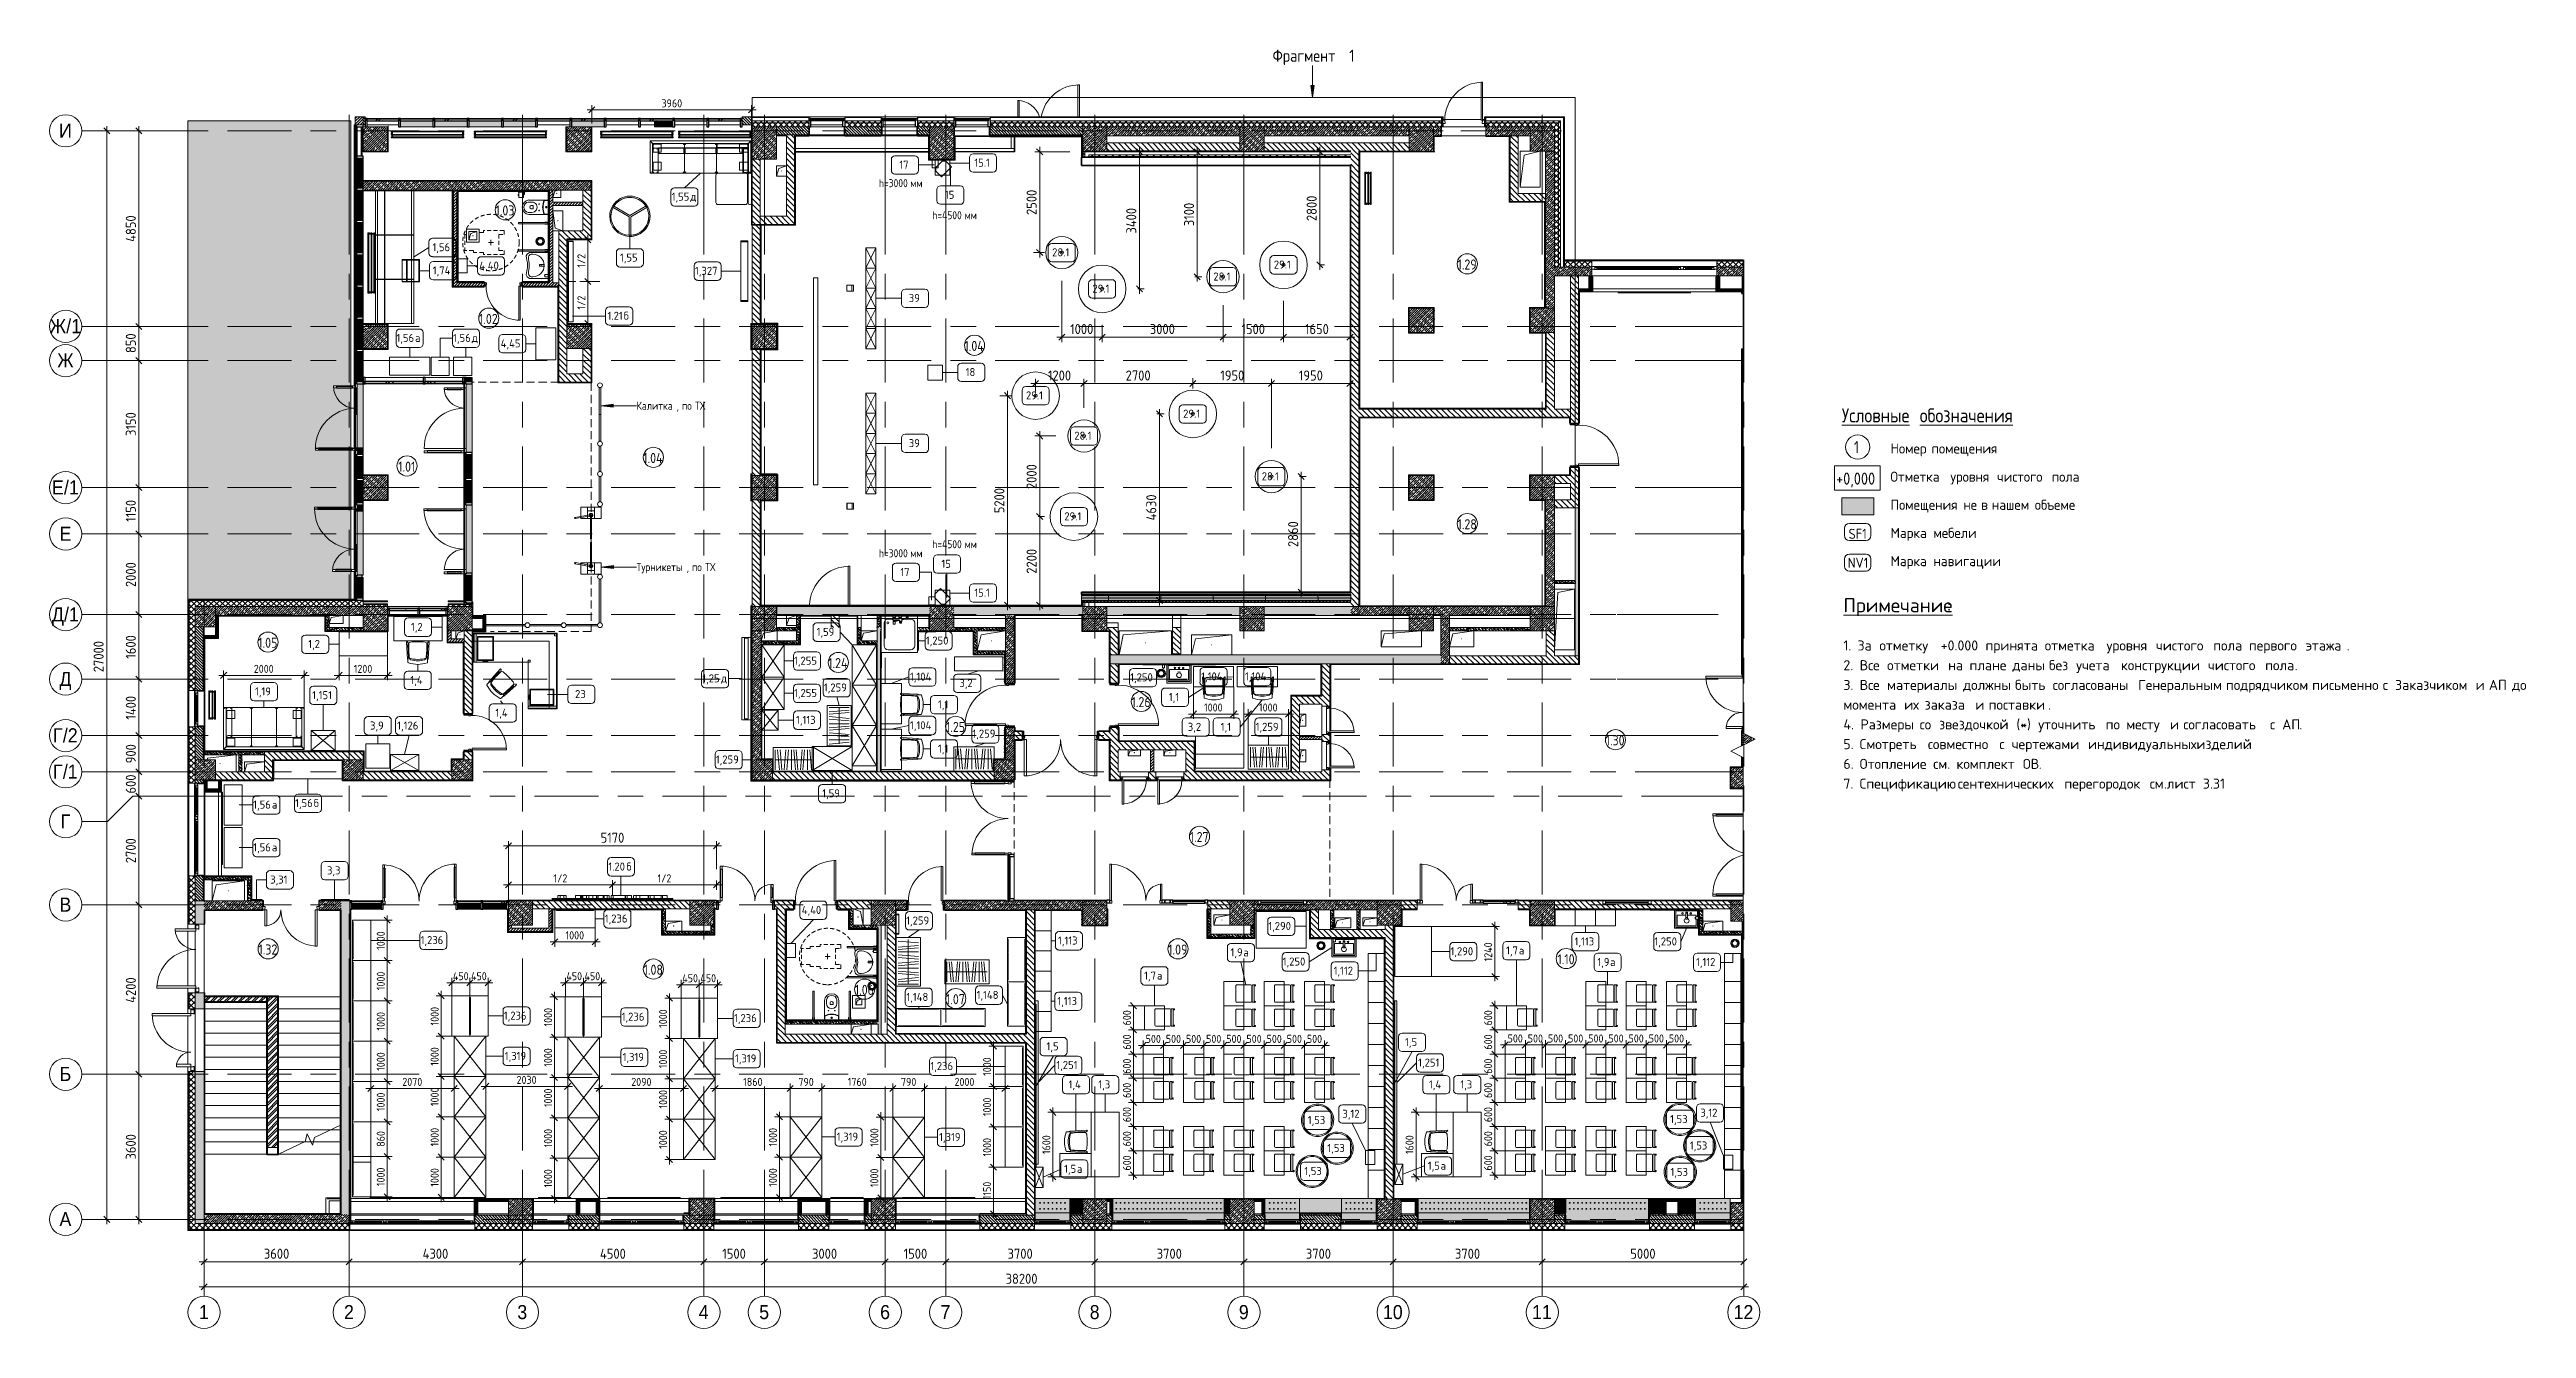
# Model space of a CAD drawing. Header units: millimetres. Extents: x -3724 to 231642, y -8553 to 29017.
# Drawn here: x -3724 to 57727, y -2706 to 29017 of the extents above; entities that cross this region are included whole.
import ezdxf

# ---------------------------------------------------------------- set-up
doc = ezdxf.new("R2010")
doc.units = ezdxf.units.MM
for name, pattern in [('200_ШТРИХ__ш1_п0_6_', [160, 100, -60]), ('ADSK_Штрих_ш2 п1', [300, 200, -100]), ('Осевая', [3175, 635, -476.25, 1587.5, -476.25])]:
    doc.linetypes.add(name, pattern=pattern)
for name, color, linetype, lineweight in [('0-1', 7, 'Continuous', 9), ('A-ANNO-DIMS', 7, 'Continuous', 9), ('A-ANNO-DIMS-100', 7, 'Continuous', 9), ('A-AREA-IDEN', 7, 'Continuous', 9), ('A-DETL', 7, 'Continuous', 9), ('A-DETL-1', 7, 'ADSK_Штрих_ш2 п1', 9), ('A-DETL-GENF', 7, 'Continuous', 9), ('A-DOOR', 7, 'Continuous', 9), ('A-DOOR-FRAM-2', 7, 'Continuous', 9), ('A-GENM', 7, 'Continuous', 9), ('A-GLAZ', 7, 'Continuous', 9), ('A-GLAZ-1', 7, 'Continuous', 13), ('A-GLAZ-CURT', 7, 'Continuous', 9), ('A-GLAZ-CURT-1', 7, 'Continuous', 25), ('A-GLAZ-CWMG', 7, 'Continuous', 9), ('A-GLAZ-CWMG-1', 7, 'Continuous', 25), ('A-WALL', 7, 'Continuous', 9), ('A-WALL-2', 7, 'Continuous', 35), ('A-WALL-PATT', 7, 'Continuous', 9), ('G-ANNO-TEXT', 7, 'Continuous', 9), ('I-FURN-IDEN', 7, 'Continuous', 9), ('I-WALL', 7, 'Continuous', 9), ('P-SANR-FIXT', 7, 'Continuous', 9), ('P-SANR-FIXT-1', 7, 'Continuous', 13), ('S-COLS', 7, 'Continuous', 9), ('S-STRS-1', 7, 'Continuous', 9), ('S-STRS-MBND', 7, 'Continuous', 9), ('Знаки', 7, 'Continuous', 9), ('Оси', 7, 'Continuous', 9), ('Оси-1', 7, 'Continuous', 20), ('Оси-2', 7, 'Осевая', 9)]:
    doc.layers.add(name, color=color, linetype=linetype, lineweight=lineweight)
for name, color, linetype, lineweight, true_color in [('A-DETL-GENF-1', 7, 'Continuous', 9, 0xeeeeee), ('A-DETL-GENF-2', 7, 'Continuous', 9, 0xf5f5f5), ('A-DOOR-1', 7, 'Continuous', 9, 0xc0c0c0), ('A-DOOR-FRAM-1', 7, 'Continuous', 9, 0xc0c0c0), ('A-WALL-1', 9, 'Continuous', 9, 0x808080), ('A-WALL-FNSH-1', 9, 'Continuous', 9, 0x808080), ('G-ANNO-TEXT-1', 1, 'Continuous', 9, 0xff0000), ('G-ANNO-TEXT-2', 7, 'Continuous', 9, 0x3c3c3c), ('G-ANNO-TEXT-3', 7, 'Continuous', 9, 0x008000), ('I-FURN-1', 9, 'Continuous', 9, 0x808080), ('I-FURN-2', 9, '200_ШТРИХ__ш1_п0_6_', 9, 0x808080), ('M-EQPM-1', 7, 'Continuous', 9, 0xb2b2b2), ('P-SANR-FIXT-2', 9, 'Continuous', 13, 0x808080)]:
    doc.layers.add(name, color=color, linetype=linetype, lineweight=lineweight, true_color=true_color)
doc.layers.add('I-FURN-3', color=7, linetype='Continuous', lineweight=9, transparency=1)
doc.styles.add('Arial', font='arial.ttf', dxfattribs={"width": 0.9, "height": 350})
doc.styles.add('GOST Common', font='GOST_Common.ttf', dxfattribs={"height": 200})
doc.styles.add('GOST Common_1', font='GOST_Common.ttf', dxfattribs={"width": 0.9, "height": 250})
doc.styles.add('GOST Common_2', font='GOST_Common.ttf', dxfattribs={"width": 0.9, "height": 300})
doc.styles.add('GOST Common_3', font='GOST_Common.ttf', dxfattribs={"width": 0.9, "height": 200})
doc.styles.add('GOST Common_4', font='GOST_Common.ttf', dxfattribs={"height": 250})
doc.styles.add('GOST Common_5', font='GOST_Common.ttf', dxfattribs={"width": 0.9, "height": 350})
doc.styles.add('ISOCPEUR', font='isocpeur.ttf', dxfattribs={"width": 0.9, "height": 250})
doc.styles.add('ISOCPEUR_1', font='isocpeur.ttf', dxfattribs={"width": 0.9, "height": 200})
doc.styles.add('ISOCPEUR_2', font='isocpeur.ttf', dxfattribs={"height": 250})
doc.styles.add('ISOCPEUR_3', font='isocpeur.ttf', dxfattribs={"height": 350})
doc.dimstyles.new('ISO-2_0_0_9К_Средний_округл2', dxfattribs={"dimscale": 304.8, "dimtxt": 199.196235, "dimasz": 0.492126, "dimexe": 0.393701, "dimexo": 0, "dimgap": 0, "dimtad": 1, "dimdec": 0, "dimrnd": 10, "dimzin": 0, "dimdsep": 46, "dimtxsty": 'ISOCPEUR_1', "dimblk1": 'OBLIQUE', "dimblk2": 'OBLIQUE', "dimsah": 1, "dimcen": 0.09, "dimdle": 0.393701, "dimazin": 0, "dimtfac": 1, "dimtdec": 4, "dimtix": 1, "dimtmove": 0, "dimatfit": 3, "dimfxl": 1, "dimtvp": 1, "dimtolj": 1, "dimtzin": 0, "dimarcsym": 2})
doc.dimstyles.new('ISO-2_5_0_9К_БОЛЬШОЙ', dxfattribs={"dimscale": 304.8, "dimtxt": 248.995294, "dimasz": 0.492126, "dimexe": 0.393701, "dimexo": 0.984252, "dimgap": 0, "dimtad": 1, "dimdec": 0, "dimrnd": 10, "dimzin": 0, "dimdsep": 46, "dimtxsty": 'ISOCPEUR', "dimblk1": 'OBLIQUE', "dimblk2": 'OBLIQUE', "dimsah": 1, "dimcen": 0.09, "dimdle": 0.393701, "dimazin": 0, "dimtfac": 1, "dimtdec": 4, "dimtix": 1, "dimtmove": 0, "dimatfit": 3, "dimfxl": 1, "dimtvp": 1, "dimtolj": 1, "dimtzin": 0, "dimarcsym": 2})
doc.dimstyles.new('ISO-2_5_0_9К_БОЛЬШОЙ_1', dxfattribs={"dimscale": 304.8, "dimtxt": 248.995294, "dimasz": 0.492126, "dimexe": 0.393701, "dimexo": 0.984252, "dimgap": 0, "dimtad": 1, "dimdec": 0, "dimrnd": 10, "dimzin": 0, "dimdsep": 46, "dimtxsty": 'ISOCPEUR', "dimblk1": 'OBLIQUE', "dimblk2": 'OBLIQUE', "dimsah": 1, "dimcen": 0.09, "dimdle": 0.393701, "dimazin": 0, "dimtfac": 1, "dimtdec": 4, "dimtix": 1, "dimtmove": 2, "dimatfit": 3, "dimfxl": 1, "dimtvp": 1, "dimtolj": 1, "dimtzin": 0, "dimarcsym": 2})
pattern_1 = [(45, (0, 0), (-57.02463, 57.02463), []), (45, (57.025, 0), (-57.02463, 57.02463), [100.806, -20.161, 3.353, -16.808])]
pattern_2 = [(45, (0, 0), (-70.71068, 70.71068), []), (135, (0, 0), (-70.71068, -70.71068), [])]
pattern_3 = [(135, (0, 0), (-70.71068, -70.71068), [])]
pattern_4 = [(45, (0, 0), (-35.35534, 35.35534), [])]
pattern_5 = [(135, (0, 0), (-35.35534, -35.35534), [])]
pattern_6 = [(45, (0, 0), (-85.5366, 85.5366), []), (45, (57.02, 0), (-85.5366, 85.5366), [])]
pattern_7 = [(135, (0, 0), (-75.43415, -75.43415), [106.68, -17.78, 3.556, -17.78]), (135, (0, 75.39), (-75.43415, -75.43415), []), (50, (0, 0), (127.52922, -11.15758), [13.335, -146.685]), (355, (0, 0), (-24.66966, 133.74002), [10.668, -117.348]), (100.451, (10.63, -0.93), (102.85973, 122.58178), [11.333, -124.663]), (46.184, (0, 35.56), (189.75516, -29.43036), [20.002, -220.027]), (96.636, (15.81, 33.1), (166.1822, 173.1996), [17, -186.995]), (351.184, (0, 35.56), (166.1839, 173.1976), [16.002, -176.022]), (21, (17.78, 26.67), (106.13027, -71.58603), [13.335, -146.685]), (326, (17.78, 26.67), (43.26188, 128.93175), [10.668, -117.348]), (71.451, (26.62, 20.7), (149.39198, 57.34505), [11.333, -124.663]), (37.5, (0, 0), (2.16223, 59.188357), [3.353, -112.573, 3.353, -115.773, -117.793]), (37.5, (0, 0), (2.16223, 59.188357), [-235.052, 3.353, -114.44]), (7.5, (0, 0), (46.77386, 70.12615), [3.353, -64.567, 3.353, -109.906, -44.894]), (7.5, (0, 0), (46.77386, 70.12615), [-181.178, 3.353, -41.542]), (327.5, (-39.65, 0), (94.91367, -4.010093), [3.353, -41.097, 3.353, -135.331, -184.023]), (327.5, (-39.65, 0), (94.91367, -4.010093), [-183.134, 3.353, -180.67]), (317.5, (-57.43, 0), (103.69057, 17.79882), [3.353, -54.432, 3.353, -88.748, -130.683]), (317.5, (-57.43, 0), (103.69057, 17.79882), [-149.885, 3.353, -127.33])]
pattern_8 = [(135, (0, 0), (-75.43415, -75.43415), [106.68, -17.78, 3.556, -17.78]), (135, (0, 75.39), (-75.43415, -75.43415), []), (50, (0, 0), (127.5292, -11.1576), [13.335, -146.685]), (355, (0, 0), (-24.6697, 133.74), [10.668, -117.348]), (100.451, (10.63, -0.93), (102.8597, 122.5818), [11.333, -124.663]), (46.184, (0, 35.56), (189.7552, -29.4304), [20.002, -220.027]), (96.636, (15.81, 33.1), (166.1822, 173.1996), [17, -186.995]), (351.184, (0, 35.56), (166.184, 173.1976), [16.002, -176.022]), (21, (17.78, 26.67), (106.13027, -71.58603), [13.335, -146.685]), (326, (17.78, 26.67), (43.2619, 128.93175), [10.668, -117.348]), (71.451, (26.62, 20.7), (149.392, 57.34505), [11.333, -124.663]), (37.5, (0, 0), (2.16223, 59.18836), [3.353, -112.573, 3.353, -115.773, -117.792]), (37.5, (0, 0), (2.16223, 59.18836), [-235.052, 3.353, -114.44]), (7.5, (0, 0), (46.77386, 70.12615), [3.353, -64.567, 3.353, -109.906, -44.894]), (7.5, (0, 0), (46.77386, 70.12615), [-181.178, 3.353, -41.542]), (327.5, (-39.65, 0), (94.91367, -4.01009), [3.353, -41.097, 3.353, -135.331, -184.023]), (327.5, (-39.65, 0), (94.91367, -4.01009), [-183.134, 3.353, -180.67]), (317.5, (-57.43, 0), (103.69057, 17.79882), [3.353, -54.432, 3.353, -88.748, -130.683]), (317.5, (-57.43, 0), (103.69057, 17.79882), [-149.885, 3.353, -127.33])]
pattern_9 = [(135, (1751.41, 164.685), (-14.14214, -14.14214), []), (225, (1751.41, 164.685), (14.14214, -14.14214), [])]
pattern_10 = [(45, (-371.384, 164.685), (-14.1421, 14.1421), []), (135, (-371.384, 164.685), (-14.1421, -14.1421), [])]
pattern_11 = [(0, (0, 0), (121.92, 30.48), [10.058, -81.382, 10.058, -81.382, -487.68]), (0, (0, 0), (121.92, 30.48), [-182.88, 10.058, -172.822, 10.058, -81.382, -213.36]), (0, (0, 0), (121.92, 30.48), [-457.2, 10.058, -50.902, 10.058, -142.342]), (120, (45.72, 15.24), (-87.356454, 90.345817), [10.058, -81.382, 10.058, -81.382, -487.68]), (120, (45.72, 15.24), (-87.356454, 90.345817), [-182.88, 10.058, -172.822, 10.058, -81.382, -213.36]), (120, (45.72, 15.24), (-87.356454, 90.345817), [-457.2, 10.058, -50.902, 10.058, -142.342]), (240, (60.96, 76.2), (-34.563546, -120.825817), [10.058, -81.382, 10.058, -81.382, -487.68]), (240, (60.96, 76.2), (-34.563546, -120.825817), [-182.88, 10.058, -172.822, 10.058, -81.382, -213.36]), (240, (60.96, 76.2), (-34.563546, -120.825817), [-457.2, 10.058, -50.902, 10.058, -142.342])]
pattern_12 = [(45, (0, 0), (-106.066, 106.066), []), (135, (0, 0), (-106.066, -106.066), [])]
pattern_13 = [(0, (0, 0), (406.4, 101.6), [33.528, -271.272, 33.528, -271.272, -1625.6]), (0, (0, 0), (406.4, 101.6), [-609.6, 33.528, -576.072, 33.528, -271.272, -711.2]), (0, (0, 0), (406.4, 101.6), [-1524, 33.528, -169.672, 33.528, -474.472]), (120, (152.4, 50.8), (-291.18818, 301.15272), [33.528, -271.272, 33.528, -271.272, -1625.6]), (120, (152.4, 50.8), (-291.18818, 301.15272), [-609.6, 33.528, -576.072, 33.528, -271.272, -711.2]), (120, (152.4, 50.8), (-291.18818, 301.15272), [-1524, 33.528, -169.672, 33.528, -474.472]), (240, (203.2, 254), (-115.21182, -402.75272), [33.528, -271.272, 33.528, -271.272, -1625.6]), (240, (203.2, 254), (-115.21182, -402.75272), [-609.6, 33.528, -576.072, 33.528, -271.272, -711.2]), (240, (203.2, 254), (-115.21182, -402.75272), [-1524, 33.528, -169.672, 33.528, -474.472])]
pattern_14 = [(135, (0, 0), (-84.8528, -84.8528), []), (225, (0, 0), (84.8528, -84.8528), [])]

msp = doc.modelspace()

# ---------------------------------------------------------------- texts
at = {"layer": 'A-AREA-IDEN', "char_height": 250, "attachment_point": 1, "style": 'GOST Common_1'}
for s, insert, width in [('1.03', (7340.5, 25150.4), 606.076), ('1.29', (31207.5, 23810), 606.076), ('1.02', (6930.9, 22461.5), 606.076), ('1.04', (18974.8, 21790.2), 627.721), ('1.01', (4927.2, 18796.4), 548.354), ('1.04', (11006.7, 19010.7), 627.721), ('1.28', (31207.5, 17367.6), 606.076), ('1.05', (1454.2, 14427.5), 606.076), ('1.24', (15594.6, 13923.2), 627.721), ('1.26', (23121, 12955), 606.076), ('1.25', (18516.5, 12337.7), 606.076), ('1.30', (34882.7, 12006.2), 606.076), ('1.27', (24563.6, 9608.1), 606.076), ('1.32', (1459.2, 6818.7), 606.076), ('1.09', (24030.1, 6817.7), 606.076), ('1.08', (11015.7, 6317.7), 606.076), ('1.10', (33686.5, 6577.7), 548.354), ('1.06', (16256.3, 5817.7), 606.076), ('1.07', (18516.5, 5585.7), 606.076)]:
    msp.add_mtext(s, dxfattribs=dict(at, insert=insert, width=width))
at = {"layer": 'G-ANNO-TEXT', "attachment_point": 1}
for s, insert, char_height, width, style in [('\\LУсловные', (40741.7, 20117.7), 350, 2215.063, 'GOST Common_5'), ('\\L\\fGOST Common|b0|i0|c204|p34|;\\W.9;\\L ', (42569.3, 20117.7), 350, 129.873, 'GOST Common_5'), ('\\Lобозначения', (42676.4, 20117.7), 350, 3015.948, 'GOST Common_5'), ('\\fGOST Common|b0|i0|c204|p34|;\\W.9;1', (41041.7, 19303.4), 300, 173.165, 'GOST Common_2'), ('\\LПримечание', (40780.4, 15407.8), 350, 3110.548, 'ISOCPEUR_3'), ('\\L\\fISOCPEUR|b0|i0|c204|p34|;\\L:', (43346.8, 15407.8), 350, 128.27, 'ISOCPEUR_3'), ('1. ', (40780.4, 14359.9), 250, 424.894, 'ISOCPEUR_2'), ('За', (41130.9, 14359.9), 250, 472.996, 'ISOCPEUR_2'), ('\\fISOCPEUR|b0|i0|c204|p34|; ', (41521.2, 14359.9), 250, 184.388, 'ISOCPEUR_2'), ('отметку', (41673.3, 14359.9), 250, 1651.476, 'ISOCPEUR_2'), (' +0.000 ', (43035.9, 14359.9), 250, 1539.24, 'ISOCPEUR_2'), ('принята', (44305.9, 14359.9), 250, 1595.358, 'ISOCPEUR_2'), ('\\fISOCPEUR|b0|i0|c204|p34|; ', (45622.2, 14359.9), 250, 184.388, 'ISOCPEUR_2'), ('отметка', (45774.4, 14359.9), 250, 1675.527, 'ISOCPEUR_2'), ('\\fISOCPEUR|b0|i0|c204|p34|; ', (47156.8, 14359.9), 250, 184.388, 'ISOCPEUR_2'), ('уровня', (47309, 14359.9), 250, 1298.734, 'ISOCPEUR_2'), ('\\fISOCPEUR|b0|i0|c204|p34|; ', (48380.5, 14359.9), 250, 184.388, 'ISOCPEUR_2'), ('чистого', (48532.7, 14359.9), 250, 1539.24, 'ISOCPEUR_2'), ('\\fISOCPEUR|b0|i0|c204|p34|; ', (49802.7, 14359.9), 250, 184.388, 'ISOCPEUR_2'), ('пола', (49954.8, 14359.9), 250, 889.873, 'ISOCPEUR_2'), ('\\fISOCPEUR|b0|i0|c204|p34|; ', (50689, 14359.9), 250, 184.388, 'ISOCPEUR_2'), ('первого', (50841.1, 14359.9), 250, 1515.189, 'ISOCPEUR_2'), ('\\fISOCPEUR|b0|i0|c204|p34|; ', (52091.3, 14359.9), 250, 184.388, 'ISOCPEUR_2'), ('этажа', (52243.4, 14359.9), 250, 1242.616, 'ISOCPEUR_2'), ('\\fISOCPEUR|b0|i0|c204|p34|;.', (53268.7, 14359.9), 250, 88.186, 'ISOCPEUR_2'), ('2. ', (40780.4, 13870.4), 250, 489.029, 'ISOCPEUR_2'), ('Все', (41183.9, 13870.4), 250, 641.35, 'ISOCPEUR_2'), ('\\fISOCPEUR|b0|i0|c204|p34|; ', (41713, 13870.4), 250, 184.388, 'ISOCPEUR_2'), ('отметки', (41865.2, 13870.4), 250, 1651.476, 'ISOCPEUR_2'), ('\\fISOCPEUR|b0|i0|c204|p34|; ', (43227.8, 13870.4), 250, 184.388, 'ISOCPEUR_2'), ('на', (43379.9, 13870.4), 250, 456.962, 'ISOCPEUR_2'), ('\\fISOCPEUR|b0|i0|c204|p34|; ', (43756.9, 13870.4), 250, 184.388, 'ISOCPEUR_2'), ('плане', (43909.1, 13870.4), 250, 1106.329, 'ISOCPEUR_2'), ('\\fISOCPEUR|b0|i0|c204|p34|; ', (44821.9, 13870.4), 250, 184.388, 'ISOCPEUR_2'), ('даны', (44974, 13870.4), 250, 913.924, 'ISOCPEUR_2'), ('\\fISOCPEUR|b0|i0|c204|p34|; ', (45728.1, 13870.4), 250, 184.388, 'ISOCPEUR_2'), ('без', (45880.2, 13870.4), 250, 633.333, 'ISOCPEUR_2'), ('\\fISOCPEUR|b0|i0|c204|p34|; ', (46402.8, 13870.4), 250, 184.388, 'ISOCPEUR_2'), ('учета', (46554.9, 13870.4), 250, 1162.447, 'ISOCPEUR_2'), ('\\fISOCPEUR|b0|i0|c204|p34|; ', (47514, 13870.4), 250, 184.388, 'ISOCPEUR_2'), ('конструкции', (47666.1, 13870.4), 250, 2429.113, 'ISOCPEUR_2'), ('\\fISOCPEUR|b0|i0|c204|p34|; ', (49670.4, 13870.4), 250, 184.388, 'ISOCPEUR_2'), ('чистого', (49822.5, 13870.4), 250, 1539.24, 'ISOCPEUR_2'), ('\\fISOCPEUR|b0|i0|c204|p34|; ', (51092.5, 13870.4), 250, 184.388, 'ISOCPEUR_2'), ('пола', (51244.6, 13870.4), 250, 889.873, 'ISOCPEUR_2'), ('\\fISOCPEUR|b0|i0|c204|p34|;.', (51978.9, 13870.4), 250, 88.186, 'ISOCPEUR_2'), ('3. ', (40780.4, 13381), 250, 489.029, 'ISOCPEUR_2'), ('Все', (41183.9, 13381), 250, 641.35, 'ISOCPEUR_2'), ('\\fISOCPEUR|b0|i0|c204|p34|; ', (41713, 13381), 250, 184.388, 'ISOCPEUR_2'), ('материалы', (41865.2, 13381), 250, 2100.421, 'ISOCPEUR_2'), ('\\fISOCPEUR|b0|i0|c204|p34|; ', (43598.2, 13381), 250, 184.388, 'ISOCPEUR_2'), ('должны', (43750.3, 13381), 250, 1378.902, 'ISOCPEUR_2'), ('\\fISOCPEUR|b0|i0|c204|p34|; ', (44888, 13381), 250, 184.388, 'ISOCPEUR_2'), ('быть', (45040.2, 13381), 250, 945.991, 'ISOCPEUR_2'), ('\\fISOCPEUR|b0|i0|c204|p34|; ', (45820.7, 13381), 250, 184.388, 'ISOCPEUR_2'), ('согласованы', (45972.8, 13381), 250, 2389.029, 'ISOCPEUR_2'), ('\\fISOCPEUR|b0|i0|c204|p34|; ', (47944, 13381), 250, 184.388, 'ISOCPEUR_2'), ('Генеральным', (48096.1, 13381), 250, 2453.164, 'ISOCPEUR_2'), ('\\fISOCPEUR|b0|i0|c204|p34|; ', (50120.2, 13381), 250, 184.388, 'ISOCPEUR_2'), ('подрядчиком', (50272.3, 13381), 250, 2405.062, 'ISOCPEUR_2'), ('\\fISOCPEUR|b0|i0|c204|p34|; ', (52256.7, 13381), 250, 184.388, 'ISOCPEUR_2'), ('письменно', (52408.8, 13381), 250, 1940.084, 'ISOCPEUR_2'), ('\\fISOCPEUR|b0|i0|c204|p34|; ', (54009.5, 13381), 250, 184.388, 'ISOCPEUR_2'), ('\\fISOCPEUR|b0|i0|c204|p34|;с', (54161.7, 13381), 250, 184.388, 'ISOCPEUR_2'), ('\\fISOCPEUR|b0|i0|c204|p34|; ', (54313.8, 13381), 250, 184.388, 'ISOCPEUR_2'), ('Заказчиком', (54465.9, 13381), 250, 2236.708, 'ISOCPEUR_2'), ('\\fISOCPEUR|b0|i0|c204|p34|; ', (56311.4, 13381), 250, 184.388, 'ISOCPEUR_2'), ('\\fISOCPEUR|b0|i0|c204|p34|;и', (56463.5, 13381), 250, 216.456, 'ISOCPEUR_2'), ('\\fISOCPEUR|b0|i0|c204|p34|; ', (56642.1, 13381), 250, 184.388, 'ISOCPEUR_2'), ('АП', (56794.3, 13381), 250, 513.08, 'ISOCPEUR_2'), ('\\fISOCPEUR|b0|i0|c204|p34|; ', (57217.6, 13381), 250, 184.388, 'ISOCPEUR_2'), ('до', (57369.7, 13381), 250, 432.911, 'ISOCPEUR_2'), ('\\fISOCPEUR|b0|i0|c204|p34|; ', (57726.9, 13381), 250, 184.388, 'ISOCPEUR_2'), ('4. ', (40780.4, 12402), 250, 513.08, 'ISOCPEUR_2'), ('момента', (40780.4, 12891.5), 250, 1643.459, 'ISOCPEUR_2'), ('Размеры', (41203.7, 12402), 250, 1595.358, 'ISOCPEUR_2'), ('\\fISOCPEUR|b0|i0|c204|p34|; ', (42136.4, 12891.5), 250, 184.388, 'ISOCPEUR_2'), ('их', (42288.5, 12891.5), 250, 432.911, 'ISOCPEUR_2'), ('\\fISOCPEUR|b0|i0|c204|p34|; ', (42520, 12402), 250, 184.388, 'ISOCPEUR_2'), ('\\fISOCPEUR|b0|i0|c204|p34|; ', (42645.7, 12891.5), 250, 184.388, 'ISOCPEUR_2'), ('со', (42672.1, 12402), 250, 400.844, 'ISOCPEUR_2'), ('заказа', (42797.8, 12891.5), 250, 1338.818, 'ISOCPEUR_2'), ('\\fISOCPEUR|b0|i0|c204|p34|; ', (43002.9, 12402), 250, 184.388, 'ISOCPEUR_2'), ('звездочкой', (43155, 12402), 250, 2132.489, 'ISOCPEUR_2'), ('\\fISOCPEUR|b0|i0|c204|p34|; ', (43902.4, 12891.5), 250, 184.388, 'ISOCPEUR_2'), ('\\fISOCPEUR|b0|i0|c204|p34|;и', (44054.6, 12891.5), 250, 216.456, 'ISOCPEUR_2'), ('\\fISOCPEUR|b0|i0|c204|p34|; ', (44233.2, 12891.5), 250, 184.388, 'ISOCPEUR_2'), ('поставки', (44385.3, 12891.5), 250, 1779.746, 'ISOCPEUR_2'), (' (*) ', (44914.5, 12402), 250, 849.789, 'ISOCPEUR_2'), ('уточнить', (45615.6, 12402), 250, 1843.881, 'ISOCPEUR_2'), ('\\fISOCPEUR|b0|i0|c204|p34|;.', (45853.7, 12891.5), 250, 88.186, 'ISOCPEUR_2'), ('\\fISOCPEUR|b0|i0|c204|p34|; ', (47137, 12402), 250, 184.388, 'ISOCPEUR_2'), ('по', (47289.1, 12402), 250, 432.911, 'ISOCPEUR_2'), ('\\fISOCPEUR|b0|i0|c204|p34|; ', (47646.3, 12402), 250, 184.388, 'ISOCPEUR_2'), ('месту', (47798.4, 12402), 250, 1130.379, 'ISOCPEUR_2'), ('\\fISOCPEUR|b0|i0|c204|p34|; ', (48731.1, 12402), 250, 184.388, 'ISOCPEUR_2'), ('\\fISOCPEUR|b0|i0|c204|p34|;и', (48883.2, 12402), 250, 216.456, 'ISOCPEUR_2'), ('\\fISOCPEUR|b0|i0|c204|p34|; ', (49061.8, 12402), 250, 184.388, 'ISOCPEUR_2'), ('согласовать', (49214, 12402), 250, 2421.096, 'ISOCPEUR_2'), ('\\fISOCPEUR|b0|i0|c204|p34|; ', (51211.6, 12402), 250, 184.388, 'ISOCPEUR_2'), ('\\fISOCPEUR|b0|i0|c204|p34|;с', (51363.7, 12402), 250, 184.388, 'ISOCPEUR_2'), ('\\fISOCPEUR|b0|i0|c204|p34|; ', (51515.8, 12402), 250, 184.388, 'ISOCPEUR_2'), ('АП', (51668, 12402), 250, 513.08, 'ISOCPEUR_2'), ('5. ', (40780.4, 11912.5), 250, 489.029, 'ISOCPEUR_2'), ('Смотреть', (41183.9, 11912.5), 250, 1867.932, 'ISOCPEUR_2'), ('\\fISOCPEUR|b0|i0|c204|p34|; ', (42725.1, 11912.5), 250, 184.388, 'ISOCPEUR_2'), ('совместно', (42877.2, 11912.5), 250, 1964.134, 'ISOCPEUR_2'), ('\\fISOCPEUR|b0|i0|c204|p34|; ', (44497.8, 11912.5), 250, 184.388, 'ISOCPEUR_2'), ('\\fISOCPEUR|b0|i0|c204|p34|;с', (44649.9, 11912.5), 250, 184.388, 'ISOCPEUR_2'), ('\\fISOCPEUR|b0|i0|c204|p34|; ', (44802, 11912.5), 250, 184.388, 'ISOCPEUR_2'), ('чертежами', (44954.2, 11912.5), 250, 2108.438, 'ISOCPEUR_2'), ('\\fISOCPEUR|b0|i0|c204|p34|; ', (46693.8, 11912.5), 250, 184.388, 'ISOCPEUR_2'), ('индивидуальных', (46845.9, 11912.5), 250, 3078.48, 'ISOCPEUR_2'), ('\\fISOCPEUR|b0|i0|c204|p34|; ', (49385.9, 11912.5), 250, 184.388, 'ISOCPEUR_2'), ('изделий', (49538.1, 11912.5), 250, 1499.156, 'ISOCPEUR_2'), ('\\fISOCPEUR|b0|i0|c204|p34|;.', (50775, 11912.5), 250, 88.186, 'ISOCPEUR_2'), ('\\fISOCPEUR|b0|i0|c204|p34|;.', (52091.3, 12402), 250, 88.186, 'ISOCPEUR_2'), ('6. ', (40780.4, 11423), 250, 489.029, 'ISOCPEUR_2'), ('Отопление', (41183.9, 11423), 250, 2028.269, 'ISOCPEUR_2'), ('\\fISOCPEUR|b0|i0|c204|p34|; ', (42857.3, 11423), 250, 184.388, 'ISOCPEUR_2'), ('см', (43009.5, 11423), 250, 424.894, 'ISOCPEUR_2'), ('. ', (43360.1, 11423), 250, 272.574, 'ISOCPEUR_2'), ('комплект', (43584.9, 11423), 250, 1811.814, 'ISOCPEUR_2'), ('\\fISOCPEUR|b0|i0|c204|p34|; ', (45079.8, 11423), 250, 184.388, 'ISOCPEUR_2'), ('ОВ', (45232, 11423), 250, 481.013, 'ISOCPEUR_2'), ('\\fISOCPEUR|b0|i0|c204|p34|;.', (45628.9, 11423), 250, 88.186, 'ISOCPEUR_2'), ('7. ', (40780.4, 10933.6), 250, 489.029, 'ISOCPEUR_2'), ('Спецификацию', (41183.9, 10933.6), 250, 2765.822, 'ISOCPEUR_2'), ('\\fISOCPEUR|b0|i0|c204|p34|; ', (43465.9, 10933.6), 250, 184.388, 'ISOCPEUR_2'), ('сентехнических', (43618, 10933.6), 250, 3022.362, 'ISOCPEUR_2'), ('\\fISOCPEUR|b0|i0|c204|p34|; ', (46111.7, 10933.6), 250, 184.388, 'ISOCPEUR_2'), ('перегородок', (46263.9, 10933.6), 250, 2381.012, 'ISOCPEUR_2'), ('\\fISOCPEUR|b0|i0|c204|p34|; ', (48228.4, 10933.6), 250, 184.388, 'ISOCPEUR_2'), ('см', (48380.5, 10933.6), 250, 424.894, 'ISOCPEUR_2'), ('\\fISOCPEUR|b0|i0|c204|p34|;.', (48731.1, 10933.6), 250, 88.186, 'ISOCPEUR_2'), ('лист', (48803.9, 10933.6), 250, 889.873, 'ISOCPEUR_2'), (' 3.31', (49538.1, 10933.6), 250, 857.806, 'ISOCPEUR_2')]:
    msp.add_mtext(s, dxfattribs=dict(at, insert=insert, char_height=char_height, width=width, style=style))
at = {"layer": 'G-ANNO-TEXT-1', "char_height": 300, "attachment_point": 1, "style": 'GOST Common_2'}
for s, insert, width in [('Фрагмент', (26618.5, 29014.7), 2106.835), (' 1', (28356.8, 29014.7), 288.607)]:
    msp.add_mtext(s, dxfattribs=dict(at, insert=insert, width=width))
at = {"layer": 'G-ANNO-TEXT-2', "attachment_point": 1}
for s, insert, char_height, width, style in [('h=3000', (16851.6, 25802.3), 200, 945.19, 'GOST Common_3'), ('мм', (17631.5, 25802.3), 200, 360.759, 'GOST Common_3'), ('h=4500', (18175.7, 25006.7), 200, 974.05, 'GOST Common_3'), ('мм', (18979.4, 25006.7), 200, 360.759, 'GOST Common_3'), ('Калитка', (10839.4, 20281.9), 200, 1204.936, 'GOST Common_3'), ('\\fGOST Common|b0|i0|c204|p34|;\\W.9; ', (12226.5, 20281.9), 200, 79.367, 'GOST Common_3'), ('ТХ', (12292, 20281.9), 200, 382.405, 'GOST Common_3'), (', ', (11833.6, 20281.9), 200, 158.734, 'GOST Common_3'), ('по', (11964.5, 20281.9), 200, 317.468, 'GOST Common_3'), ('Номер', (41947.9, 19246.1), 250, 1130.379, 'GOST Common_4'), ('\\fGOST Common|b0|i0|c204|p34|; ', (42880.6, 19246.1), 250, 104.219, 'GOST Common_4'), ('помещения', (42966.6, 19246.1), 250, 2060.337, 'GOST Common_4'), ('+0,000', (40599.2, 18523.4), 300, 1269.873, 'GOST Common_2'), ('Отметка', (41947.9, 18546.1), 250, 1699.578, 'GOST Common_4'), ('\\fGOST Common|b0|i0|c204|p34|; ', (43350.2, 18546.1), 250, 104.219, 'GOST Common_4'), ('уровня', (43436.2, 18546.1), 250, 1298.734, 'GOST Common_4'), ('\\fGOST Common|b0|i0|c204|p34|; ', (44507.8, 18546.1), 250, 104.219, 'GOST Common_4'), ('чистого', (44593.8, 18546.1), 250, 1539.24, 'GOST Common_4'), ('\\fGOST Common|b0|i0|c204|p34|; ', (45863.8, 18546.1), 250, 104.219, 'GOST Common_4'), ('пола', (45949.8, 18546.1), 250, 889.873, 'GOST Common_4'), ('Помещения', (41950.3, 17849.1), 250, 2084.387, 'GOST Common_4'), ('\\fGOST Common|b0|i0|c204|p34|; ', (43670.1, 17849.1), 250, 104.219, 'GOST Common_4'), ('\\fGOST Common|b0|i0|c204|p34|; ', (44113.3, 17849.1), 250, 104.219, 'GOST Common_4'), ('\\fGOST Common|b0|i0|c204|p34|; ', (44377.9, 17849.1), 250, 104.219, 'GOST Common_4'), ('\\fGOST Common|b0|i0|c204|p34|; ', (45442.8, 17849.1), 250, 104.219, 'GOST Common_4'), ('объеме', (45528.8, 17849.1), 250, 1362.869, 'GOST Common_4'), ('не', (43756.1, 17849.1), 250, 432.911, 'GOST Common_4'), ('\\fGOST Common|b0|i0|c204|p34|;в', (44199.3, 17849.1), 250, 216.456, 'GOST Common_4'), ('нашем', (44463.9, 17849.1), 250, 1186.497, 'GOST Common_4'), ('h=3000', (16851.6, 16622.3), 200, 945.19, 'GOST Common_3'), ('h=4500', (18175.7, 16846.7), 200, 974.05, 'GOST Common_3'), ('мм', (18979.4, 16846.7), 200, 360.759, 'GOST Common_3'), ('Марка', (41947.9, 17151.9), 250, 1186.497, 'GOST Common_4'), ('\\fGOST Common|b0|i0|c204|p34|; ', (42926.9, 17151.9), 250, 104.219, 'GOST Common_4'), ('мебели', (43012.9, 17151.9), 250, 1322.784, 'GOST Common_4'), ('Турникеты', (10839.4, 16280.2), 200, 1507.974, 'GOST Common_3'), (', ', (12083.6, 16280.2), 200, 158.734, 'GOST Common_3'), ('по', (12214.6, 16280.2), 200, 317.468, 'GOST Common_3'), ('\\fGOST Common|b0|i0|c204|p34|;\\W.9; ', (12476.5, 16280.2), 200, 79.367, 'GOST Common_3'), ('ТХ', (12542, 16280.2), 200, 382.405, 'GOST Common_3'), ('мм', (17631.5, 16622.3), 200, 360.759, 'GOST Common_3'), ('Марка', (41947.9, 16451.9), 250, 1186.497, 'GOST Common_4'), ('\\fGOST Common|b0|i0|c204|p34|; ', (42926.9, 16451.9), 250, 104.219, 'GOST Common_4'), ('навигации', (43012.9, 16451.9), 250, 2020.253, 'GOST Common_4')]:
    msp.add_mtext(s, dxfattribs=dict(at, insert=insert, char_height=char_height, width=width, style=style))
at = {"layer": 'G-ANNO-TEXT-3', "char_height": 250, "attachment_point": 1, "style": 'ISOCPEUR'}
for s, insert, width in [('SF1', (40908.1, 17129.2), 548.354), ('NV1', (40888.3, 16411), 598.861)]:
    msp.add_mtext(s, dxfattribs=dict(at, insert=insert, width=width))
at = {"layer": 'I-FURN-IDEN', "char_height": 200, "attachment_point": 1, "style": 'GOST Common'}
for s, insert, width in [('17', (17359.1, 26260.9), 296.624), ('15.1', (19220.3, 26308.7), 489.029), ('1,55', (11710, 25467.7), 561.181), ('\\fGOST Common|b0|i0|c204|p34|;д', (12173, 25467.7), 176.371), ('15', (18489.7, 25513.2), 296.624), ('1,56', (5776.3, 24213.6), 561.181), ('28.1', (21150.5, 24087.1), 545.147), ('1,74', (5783.8, 23637.1), 585.232), ('4,40', (6940, 23758.1), 665.401), ('1,55', (10427.5, 23956.5), 561.181), ('1,327', (12288.5, 23627.1), 729.536), ('28.1', (25150.5, 23487.1), 545.147), ('29.1', (26650.5, 23783.4), 545.147), ('39', (17593.1, 22953.3), 344.726), ('29.1', (22150.5, 23187.1), 545.147), ('1.21', (10118.9, 22512.5), 489.029), ('\\fGOST Common|b0|i0|c204|p34|;б', (10522.4, 22512.5), 176.371), ('1,56', (4882.1, 21963.5), 561.181), ('\\fGOST Common|b0|i0|c204|p34|;а', (5345.1, 21963.5), 200.422), ('1,56', (6287.9, 21963.5), 561.181), ('\\fGOST Common|b0|i0|c204|p34|;д', (6750.9, 21963.5), 176.371), ('4,45', (7468.7, 21826.6), 665.401), ('18', (19004.7, 21116.4), 296.624), ('29.1', (20500.5, 20538.1), 545.147), ('29.1', (24400.5, 20084.8), 545.147), ('39', (17593.1, 19353.3), 344.726), ('28.1', (21700.5, 19538.1), 545.147), ('28.1', (26350.5, 18531.7), 545.147), ('29.1', (21452, 17538.1), 545.147), ('17', (17383.7, 16158), 296.624), ('15', (18403.7, 16360.5), 296.624), ('15.1', (19220.3, 15643.1), 489.029), ('1,2', (5242.3, 14795.6), 384.81), ('1,2', (2693.8, 14371.5), 384.81), ('1,59', (15306.2, 14672.2), 561.181), ('1,250', (18016.7, 14457.1), 737.552), ('1,255', (14747, 13957.1), 737.552), ('1,104', (17623, 13561.1), 705.485), ('1,250', (23086.3, 13545.2), 737.552), ('1,104', (24847.6, 13567), 705.485), ('1,104', (25932.6, 13567), 705.485), ('1,19', (1373, 13194.1), 505.063), ('1,151', (2792.3, 13102.4), 625.316), ('1,4', (5228.9, 13476.2), 408.861), ('23', (9314.1, 13129), 344.726), ('1,25', (12470.3, 13519.1), 561.181), ('\\fGOST Common|b0|i0|c204|p34|;д', (12933.3, 13519.1), 176.371), ('1,255', (14747, 13157.1), 737.552), ('1,259', (15486.4, 13292.8), 737.552), ('3,2', (18849.3, 13400.9), 432.911), ('3,9', (4227, 12348.8), 432.911), ('1,126', (4901.6, 12348.8), 681.434), ('1,4', (7337.8, 12665), 408.861), ('1,113', (14796.5, 12489.7), 617.299), ('1,104', (17623, 12356.6), 705.485), ('1,1', (18317.4, 12875.6), 328.692), ('3,2', (24516.5, 12316.7), 432.911), ('1,1', (25331.3, 12316.7), 328.692), ('1,259', (26198.3, 12316.7), 737.552), ('1,1', (18317.4, 11777.1), 328.692), ('1,259', (19171.9, 12148.8), 737.552), ('1,259', (12805.9, 11507.1), 737.552), ('1,59', (15445.9, 10666.7), 561.181), ('1,56', (1329.1, 10387.7), 561.181), ('\\fGOST Common|b0|i0|c204|p34|;а', (1792.1, 10387.7), 200.422), ('1,56', (2368.7, 10424.8), 561.181), ('\\fGOST Common|b0|i0|c204|p34|;б', (2831.8, 10424.8), 176.371), ('1,56', (1329.1, 9327.7), 561.181), ('\\fGOST Common|b0|i0|c204|p34|;а', (1792.1, 9327.7), 200.422), ('3,3', (3159.5, 8756.1), 424.894), ('1.20', (10139.6, 8850.8), 545.147), ('\\fGOST Common|b0|i0|c204|p34|;б', (10589.4, 8850.8), 176.371), ('3,31', (1750.7, 8528.3), 545.147), ('1,236', (10050.6, 7561.4), 729.536), ('4,40', (14938.1, 7775.3), 665.401), ('1,259', (17528.3, 7512.4), 737.552), ('1,290', (26513.5, 7377), 737.552), ('1,236', (5481.5, 7026.5), 729.536), ('1,113', (21294.9, 7016.1), 617.299), ('1,7', (32412.5, 6770.1), 384.81), ('1,113', (34110.5, 6993.3), 617.299), ('1,250', (36090.5, 6993.3), 737.552), ('1,7', (23432.5, 6146.8), 384.81), ('1,9', (25575.8, 6724), 384.81), ('\\fGOST Common|b0|i0|c204|p34|;а', (25893.3, 6724), 200.422), ('1,250', (26870.6, 6495), 737.552), ('1,112', (28133.2, 6268.5), 625.316), ('1,290', (31032.4, 6750.1), 737.552), ('\\fGOST Common|b0|i0|c204|p34|;а', (32730, 6770.1), 200.422), ('1,9', (34675.5, 6482), 384.81), ('\\fGOST Common|b0|i0|c204|p34|;а', (34993, 6482), 200.422), ('1,112', (37122.8, 6482), 625.316), ('1,148', (17533.6, 5616.8), 705.485), ('1,148', (19276.2, 5667.3), 705.485), ('\\fGOST Common|b0|i0|c204|p34|;а', (23750, 6146.8), 200.422), ('1,236', (7546.4, 5152.8), 729.536), ('1,236', (10470.4, 5127.1), 729.536), ('1,236', (13257.6, 5091.4), 729.536), ('1,113', (21280.7, 5516.1), 617.299), ('1,5', (21011.1, 4392.9), 384.81), ('1,5', (29905.1, 4499.7), 384.81), ('1,319', (7569.4, 4152.8), 673.417), ('1,319', (10493.4, 4127.1), 673.417), ('1,319', (13280.6, 4091.4), 673.417), ('1,236', (18128.7, 3902), 729.536), ('1,251', (21254.2, 3928.9), 681.434), ('1,251', (30230.8, 3988.7), 681.434), ('1,4', (21557, 3446.5), 408.861), ('1,3', (22296.9, 3446.5), 376.793), ('1,4', (30497, 3446.5), 408.861), ('1,3', (31276.9, 3446.5), 376.793), ('1,53', (27492.3, 2563.4), 553.164), ('3,12', (28351.7, 2718.5), 553.164), ('1,53', (36481.9, 2587.2), 553.164), ('3,12', (37230.7, 2745.3), 553.164), ('1,319', (15805.9, 2151.1), 673.417), ('1,319', (18345.5, 2142.8), 673.417), ('1,53', (27977.3, 1871.5), 553.164), ('1,53', (36970.7, 1931.5), 553.164), ('1,5', (21446.9, 1353.4), 384.81), ('\\fGOST Common|b0|i0|c204|p34|;а', (21764.4, 1353.4), 200.422), ('1,53', (27405.9, 1300), 553.164), ('1,5', (30470, 1430.5), 384.81), ('\\fGOST Common|b0|i0|c204|p34|;а', (30787.5, 1430.5), 200.422), ('1,53', (36490.1, 1276), 553.164)]:
    msp.add_mtext(s, dxfattribs=dict(at, insert=insert, width=width))
at = {"layer": 'I-FURN-IDEN', "insert": (24046.5, 13057.8), "char_height": 200, "width": 328.692, "attachment_point": 1, "rotation": 359.735157, "style": 'GOST Common'}
msp.add_mtext('1,1', dxfattribs=at)
at = {"layer": 'Оси', "char_height": 350, "attachment_point": 1, "style": 'Arial'}
for s, insert, width in [('\\fArial|b0|i0|c204|p34|;\\W.9;И', (-3488.2, 27181), 389.62), ('\\fArial|b0|i0|c204|p34|;\\W.9;Ж', (-3720.4, 22331), 497.848), ('/1', (-3309.6, 22331), 454.557), ('\\fArial|b0|i0|c204|p34|;\\W.9;Ж', (-3532.7, 21481), 497.848), ('\\fArial|b0|i0|c204|p34|;\\W.9;Е', (-3663.7, 18331), 360.759), ('/1', (-3366, 18331), 454.557), ('\\fArial|b0|i0|c204|p34|;\\W.9;Е', (-3476.5, 17181), 360.759), ('\\fArial|b0|i0|c204|p34|;\\W.9;Д', (-3666.8, 15181), 367.975), ('/1', (-3363.2, 15181), 454.557), ('\\fArial|b0|i0|c204|p34|;\\W.9;Д', (-3479.2, 13581), 367.975), ('\\fArial|b0|i0|c204|p34|;\\W.9;Г', (-3637.1, 12181), 295.823), ('/2', (-3393.1, 12181), 454.557), ('\\fArial|b0|i0|c204|p34|;\\W.9;Г', (-3637.1, 11281), 295.823), ('/1', (-3393.1, 11281), 454.557), ('\\fArial|b0|i0|c204|p34|;\\W.9;Г', (-3449.5, 10046), 295.823), ('\\fArial|b0|i0|c204|p34|;\\W.9;В', (-3476.5, 7981), 360.759), ('\\fArial|b0|i0|c204|p34|;\\W.9;Б', (-3473.3, 3781), 353.544), ('\\fArial|b0|i0|c204|p34|;\\W.9;А', (-3476.5, 181), 360.759), ('\\fArial|b0|i0|c204|p34|;\\W.9;1', (-17.5, -2125.6), 303.038), ('\\fArial|b0|i0|c204|p34|;\\W.9;2', (3582.5, -2125.6), 303.038), ('\\fArial|b0|i0|c204|p34|;\\W.9;3', (7882.5, -2125.6), 303.038), ('\\fArial|b0|i0|c204|p34|;\\W.9;4', (12382.5, -2125.6), 303.038), ('\\fArial|b0|i0|c204|p34|;\\W.9;5', (13882.5, -2125.6), 303.038), ('\\fArial|b0|i0|c204|p34|;\\W.9;6', (16882.5, -2125.6), 303.038), ('\\fArial|b0|i0|c204|p34|;\\W.9;7', (18382.5, -2125.6), 303.038), ('\\fArial|b0|i0|c204|p34|;\\W.9;8', (22082.5, -2125.6), 303.038), ('\\fArial|b0|i0|c204|p34|;\\W.9;9', (25782.5, -2125.6), 303.038), ('10', (29357.4, -2125.6), 606.076), ('11', (33057.4, -2125.6), 606.076), ('12', (38057.4, -2125.6), 606.076)]:
    msp.add_mtext(s, dxfattribs=dict(at, insert=insert, width=width))

# ---------------------------------------------------------------- blocks, each defined once
blk = doc.blocks.new('BSC_Колонна _Прямоугольная - 600х600-23286269-План расстановки мебели и оборудования 1 этажа в осях 1-12')
at = {"layer": 'S-COLS'}
h = blk.add_hatch(dxfattribs=at)
h.set_pattern_fill('FP_2', color=256, style=0, pattern_type=2)
h.set_pattern_definition([(45, (-29509.74, -7600), (-57.02463, 57.02463), []), (45, (-29452.72, -7600), (-57.02463, 57.02463), [100.806, -20.161, 3.353, -16.808])])
h.paths.add_polyline_path([(100, -300), (300, -300), (300, 300), (-300, 300), (-300, -300), (-23, -300)])
for p, q in [((300, 300), (-300, 300)), ((-300, 300), (-300, -300)), ((300, -300), (300, 300)), ((-300, -300), (300, -300))]:
    blk.add_line(p, q, dxfattribs=at)
blk = doc.blocks.new('BSC_Колонна _Прямоугольная - 600х600-V1-План расстановки мебели и оборудования 1 этажа в осях 1-12')
at = {"layer": 'S-COLS'}
h = blk.add_hatch(dxfattribs=at)
h.set_pattern_fill('FP_3', color=256, style=0, pattern_type=2)
h.set_pattern_definition([(45, (-25860, -200), (-57.02463, 57.02463), []), (45, (-25802.975, -200), (-57.02463, 57.02463), [100.806, -20.161, 3.353, -16.808])])
h.paths.add_polyline_path([(300, -300), (300, 300), (-300, 300), (-300, -300), (268, -300)])
for p, q in [((300, 300), (-300, 300)), ((-300, 300), (-300, -300)), ((300, -300), (300, 300)), ((-300, -300), (300, -300))]:
    blk.add_line(p, q, dxfattribs=at)
blk = doc.blocks.new('BSC_Колонна _Прямоугольная - 600х600-V2-План расстановки мебели и оборудования 1 этажа в осях 1-12')
at = {"layer": 'S-COLS'}
h = blk.add_hatch(dxfattribs=at)
h.set_pattern_fill('FP_4', color=256, style=0, pattern_type=2)
h.set_pattern_definition([(45, (-29509.74, -200), (-57.02463, 57.02463), []), (45, (-29452.72, -200), (-57.02463, 57.02463), [100.806, -20.161, 3.353, -16.808])])
h.paths.add_polyline_path([(-300, -300), (300, -300), (300, 300), (-300, 300), (-300, -280)])
for p, q in [((300, 300), (-300, 300)), ((-300, 300), (-300, -300)), ((300, -300), (300, 300)), ((-300, -300), (300, -300))]:
    blk.add_line(p, q, dxfattribs=at)
blk = doc.blocks.new('BSC_Колонна _Прямоугольная - 600х800-24078684-План расстановки мебели и оборудования 1 этажа в осях 1-12')
at = {"layer": 'S-COLS'}
h = blk.add_hatch(dxfattribs=at)
h.set_pattern_fill('FP_5', color=256, style=0, pattern_type=2)
h.set_pattern_definition([(45, (-14010, -26700), (-57.02463, 57.02463), []), (45, (-13952.975, -26700), (-57.02463, 57.02463), [100.806, -20.161, 3.353, -16.808])])
h.paths.add_polyline_path([(-300, -400), (300, -400), (300, 400), (-300, 400), (-300, -238)])
for p, q in [((300, 400), (-300, 400)), ((-300, 400), (-300, -400)), ((300, -400), (300, 400)), ((-300, -400), (300, -400))]:
    blk.add_line(p, q, dxfattribs=at)
blk = doc.blocks.new('BSC_Колонна _Прямоугольная - 600х600-V3-План расстановки мебели и оборудования 1 этажа в осях 1-12')
at = {"layer": 'S-COLS'}
h = blk.add_hatch(dxfattribs=at)
h.set_pattern_fill('FP_7', color=256, style=0, pattern_type=2)
h.set_pattern_definition([(45, (-14010, -14900), (-57.02463, 57.02463), []), (45, (-13952.975, -14900), (-57.02463, 57.02463), [100.806, -20.161, 3.353, -16.808])])
h.paths.add_polyline_path([(300, -300), (300, 300), (-300, 300), (-300, -300)])
for p, q in [((300, 300), (-300, 300)), ((-300, 300), (-300, -300)), ((300, -300), (300, 300)), ((-300, -300), (300, -300))]:
    blk.add_line(p, q, dxfattribs=at)
blk = doc.blocks.new('BSC_Колонна _Прямоугольная - 600х600-23295697-План расстановки мебели и оборудования 1 этажа в осях 1-12')
at = {"layer": 'S-COLS'}
h = blk.add_hatch(dxfattribs=at)
h.set_pattern_fill('FP_8', color=256, style=0, pattern_type=2)
h.set_pattern_definition([(45, (-14010, -18150), (-57.02463, 57.02463), []), (45, (-13952.975, -18150), (-57.02463, 57.02463), [100.806, -20.161, 3.353, -16.808])])
h.paths.add_polyline_path([(-137, -300), (300, -300), (300, 300), (-300, 300), (-300, -300), (-138, -300)])
for p, q in [((300, 300), (-300, 300)), ((-300, 300), (-300, -300)), ((300, -300), (300, 300)), ((-300, -300), (300, -300))]:
    blk.add_line(p, q, dxfattribs=at)
blk = doc.blocks.new('BSC_Колонна _Прямоугольная - 600х600-V4-План расстановки мебели и оборудования 1 этажа в осях 1-12')
at = {"layer": 'S-COLS'}
h = blk.add_hatch(dxfattribs=at)
h.set_pattern_fill('FP_9', color=256, style=0, pattern_type=2)
h.set_pattern_definition([(45, (-14010, -21900), (-57.02463, 57.02463), []), (45, (-13952.975, -21900), (-57.02463, 57.02463), [100.806, -20.161, 3.353, -16.808])])
h.paths.add_polyline_path([(-300, -300), (300, -300), (300, 300), (-300, 300), (-300, -300)])
for p, q in [((300, 300), (-300, 300)), ((-300, 300), (-300, -300)), ((300, -300), (300, 300)), ((-300, -300), (300, -300))]:
    blk.add_line(p, q, dxfattribs=at)
blk = doc.blocks.new('BSC_Колонна _Прямоугольная - 600х600-V5-План расстановки мебели и оборудования 1 этажа в осях 1-12')
at = {"layer": 'S-COLS'}
h = blk.add_hatch(dxfattribs=at)
h.set_pattern_fill('FP_10', color=256, style=0, pattern_type=2)
h.set_pattern_definition([(45, (-25860, -7600), (-57.02463, 57.02463), []), (45, (-25802.975, -7600), (-57.02463, 57.02463), [100.806, -20.161, 3.353, -16.808])])
h.paths.add_polyline_path([(268, -300), (300, -300), (300, 300), (-300, 300), (-300, -300)])
for p, q in [((300, 300), (-300, 300)), ((-300, 300), (-300, -300)), ((300, -300), (300, 300)), ((-300, -300), (300, -300))]:
    blk.add_line(p, q, dxfattribs=at)
blk = doc.blocks.new('BSC_Колонна _Прямоугольная - 600х600-V6-План расстановки мебели и оборудования 1 этажа в осях 1-12')
at = {"layer": 'S-COLS'}
h = blk.add_hatch(dxfattribs=at)
h.set_pattern_fill('FP_11', color=256, style=0, pattern_type=2)
h.set_pattern_definition([(45, (-26110, -26800), (-57.02463, 57.02463), []), (45, (-26052.975, -26800), (-57.02463, 57.02463), [100.806, -20.161, 3.353, -16.808])])
h.paths.add_polyline_path([(300, -300), (300, 300), (-300, 300), (-300, -300)])
for p, q in [((300, 300), (-300, 300)), ((-300, 300), (-300, -300)), ((300, -300), (300, 300)), ((-300, -300), (300, -300))]:
    blk.add_line(p, q, dxfattribs=at)
blk = doc.blocks.new('BSC_Колонна _Прямоугольная - 600х600-V7-План расстановки мебели и оборудования 1 этажа в осях 1-12')
at = {"layer": 'S-COLS'}
h = blk.add_hatch(dxfattribs=at)
h.set_pattern_fill('FP_12', color=256, style=0, pattern_type=2)
h.set_pattern_definition([(45, (-26110, -14900), (-57.02463, 57.02463), []), (45, (-26052.975, -14900), (-57.02463, 57.02463), [100.806, -20.161, 3.353, -16.808])])
h.paths.add_polyline_path([(300, -300), (300, 300), (-300, 300), (-300, -300)])
for p, q in [((300, 300), (-300, 300)), ((-300, 300), (-300, -300)), ((300, -300), (300, 300)), ((-300, -300), (300, -300))]:
    blk.add_line(p, q, dxfattribs=at)
blk = doc.blocks.new('120_Окно_СКБ_1Ст - 120_Окно_СКБ_1Ст 900х2500_h_-22445987-План расстановки мебели и оборудования 1 этажа в осях 1-12')
at = {"layer": 'A-GLAZ'}
for p, q in [((450, -57), (-450, -57)), ((-430, -127), (-400, -127)), ((-330, -107), (330, -107)), ((330, -117), (-330, -117)), ((400, -127), (430, -127))]:
    blk.add_line(p, q, dxfattribs=at)
at = {"layer": 'A-GLAZ-1'}
for p, q in [((-450, -127), (-450, -57)), ((-450, -57), (-380, -57)), ((-380, -127), (-450, -127)), ((-380, -127), (-400, -127)), ((-400, -127), (-400, -137)), ((-400, -137), (400, -137)), ((400, -137), (-400, -137)), ((-380, -57), (-380, -127)), ((380, -87), (-380, -87)), ((-380, -87), (-380, -127)), ((-330, -137), (-330, -87)), ((330, -137), (330, -87)), ((380, -127), (380, -57)), ((380, -57), (450, -57)), ((380, -127), (380, -87)), ((450, -127), (380, -127)), ((400, -127), (380, -127)), ((400, -137), (400, -127)), ((450, -57), (450, -127))]:
    blk.add_line(p, q, dxfattribs=at)
blk = doc.blocks.new('120_Окно_СКБ_2Ст - 120_Окно_СКБ_2Ст 2100х2500 _мал створка справа_-22445857-План расстановки мебели и оборудования 1 этажа в осях 1-12')
at = {"layer": 'A-GLAZ'}
for p, q in [((1050, -57), (-1050, -57)), ((-1030, -127), (-1000, -127)), ((-930, -107), (100, -107)), ((100, -117), (-930, -117)), ((170, -127), (200, -127)), ((270, -107), (930, -107)), ((930, -117), (270, -117)), ((1000, -127), (1030, -127))]:
    blk.add_line(p, q, dxfattribs=at)
at = {"layer": 'A-GLAZ-1'}
for p, q in [((-1050, -127), (-1050, -57)), ((-1050, -57), (-980, -57)), ((-980, -127), (-1050, -127)), ((-980, -127), (-1000, -127)), ((-1000, -127), (-1000, -137)), ((-1000, -137), (170, -137)), ((170, -137), (-1000, -137)), ((-980, -57), (-980, -127)), ((150, -87), (-980, -87)), ((-980, -87), (-980, -127)), ((-930, -137), (-930, -87)), ((100, -137), (100, -87)), ((150, -127), (150, -57)), ((150, -57), (220, -57)), ((150, -127), (150, -87)), ((220, -127), (150, -127)), ((170, -127), (150, -127)), ((170, -137), (170, -127)), ((220, -127), (200, -127)), ((200, -127), (200, -137)), ((200, -137), (1000, -137)), ((1000, -137), (200, -137)), ((220, -57), (220, -127)), ((980, -87), (220, -87)), ((220, -87), (220, -127)), ((270, -137), (270, -87)), ((930, -137), (930, -87)), ((980, -127), (980, -57)), ((980, -57), (1050, -57)), ((980, -127), (980, -87)), ((1050, -127), (980, -127)), ((1000, -127), (980, -127)), ((1000, -137), (1000, -127)), ((1050, -57), (1050, -127))]:
    blk.add_line(p, q, dxfattribs=at)
blk = doc.blocks.new('120_Окно_СКБ_2Ст - 120_Окно_СКБ_2Ст 2100х2500 _мал створка справа_-V8-План расстановки мебели и оборудования 1 этажа в осях 1-12')
at = {"layer": 'A-GLAZ'}
for p, q in [((1050, -57), (-1050, -57)), ((-1030, -127), (-1000, -127)), ((-930, -107), (100, -107)), ((100, -117), (-930, -117)), ((170, -127), (200, -127)), ((270, -107), (930, -107)), ((930, -117), (270, -117)), ((1000, -127), (1030, -127))]:
    blk.add_line(p, q, dxfattribs=at)
at = {"layer": 'A-GLAZ-1'}
for p, q in [((-1050, -127), (-1050, -57)), ((-1050, -57), (-980, -57)), ((-980, -127), (-1050, -127)), ((-980, -127), (-1000, -127)), ((-1000, -127), (-1000, -137)), ((-1000, -137), (170, -137)), ((170, -137), (-1000, -137)), ((-980, -57), (-980, -127)), ((150, -87), (-980, -87)), ((-980, -87), (-980, -127)), ((-930, -137), (-930, -87)), ((100, -137), (100, -87)), ((150, -127), (150, -57)), ((150, -57), (220, -57)), ((150, -127), (150, -87)), ((220, -127), (150, -127)), ((170, -127), (150, -127)), ((170, -137), (170, -127)), ((220, -127), (200, -127)), ((200, -127), (200, -137)), ((200, -137), (1000, -137)), ((1000, -137), (200, -137)), ((220, -57), (220, -127)), ((980, -87), (220, -87)), ((220, -87), (220, -127)), ((270, -137), (270, -87)), ((930, -137), (930, -87)), ((980, -127), (980, -57)), ((980, -57), (1050, -57)), ((980, -127), (980, -87)), ((1050, -127), (980, -127)), ((1000, -127), (980, -127)), ((1000, -137), (1000, -127)), ((1050, -57), (1050, -127))]:
    blk.add_line(p, q, dxfattribs=at)
blk = doc.blocks.new('Прямоугольный импост - Импост структурный с накладкой - 190мм-22856075-План расстановки мебели и оборудования 1 этажа в осях 1-12')
at = {"layer": 'A-GLAZ-CWMG-1'}
for p, q in [((0, 190), (-50, 190)), ((-50, 190), (-50, 40)), ((-50, 40), (-40, 40)), ((-40, 0), (-40, 40)), ((-10, 0), (-10, 40)), ((-10, 40), (0, 40)), ((0, 0), (-10, 0)), ((0, 40), (0, 190)), ((0, -17), (0, 0)), ((-40, 0), (-50, 0)), ((-50, 0), (-50, -17)), ((-50, -17), (0, -17))]:
    blk.add_line(p, q, dxfattribs=at)
blk = doc.blocks.new('Прямоугольный импост - Импост структурный с накладкой - 190мм-V9-План расстановки мебели и оборудования 1 этажа в осях 1-12')
at = {"layer": 'A-GLAZ-CWMG-1'}
for p, q in [((0, 190), (-50, 190)), ((-50, 190), (-50, 40)), ((-50, 40), (-40, 40)), ((-40, 0), (-40, 40)), ((-10, 0), (-10, 40)), ((-10, 40), (0, 40)), ((0, 0), (-10, 0)), ((0, 40), (0, 188)), ((0, -17), (0, 0)), ((-40, 0), (-50, 0)), ((-50, 0), (-50, -17)), ((-50, -17), (0, -17))]:
    blk.add_line(p, q, dxfattribs=at)
blk = doc.blocks.new('Системная панель - Стекло - 40мм-23999081-План расстановки мебели и оборудования 1 этажа в осях 1-12')
at = {"layer": 'A-GLAZ-CURT'}
h = blk.add_hatch(dxfattribs=at)
h.set_pattern_fill('FP_13', color=256, style=0, pattern_type=2)
h.set_pattern_definition([(135, (26637.62, -3971.1), (-282.843, -282.843), [200, -600]), (135, (26737.62, -4171.1), (-282.843, -282.843), [600, -200]), (135, (26837.62, -3771.1), (-282.843, -282.843), [200, -600])])
h.paths.add_polyline_path([(372.5, 40), (-372.5, 40), (-372.5, 0), (372.5, 0), (372.5, 15)])
at = {"layer": 'A-GLAZ-CURT-1'}
for p, q in [((372.5, 40), (-372.5, 40)), ((-372.5, 40), (-372.5, 0)), ((-372.5, 0), (372.5, 0)), ((372.5, 0), (372.5, 40))]:
    blk.add_line(p, q, dxfattribs=at)
blk = doc.blocks.new('Системная панель - Стекло - 40мм-23998914-План расстановки мебели и оборудования 1 этажа в осях 1-12')
at = {"layer": 'A-GLAZ-CURT'}
h = blk.add_hatch(dxfattribs=at)
h.set_pattern_fill('FP_14', color=256, style=0, pattern_type=2)
h.set_pattern_definition([(135, (23450.12, -3971.1), (-282.843, -282.843), [200, -600]), (135, (23550.12, -4171.1), (-282.843, -282.843), [600, -200]), (135, (23650.12, -3771.1), (-282.843, -282.843), [200, -600])])
h.paths.add_polyline_path([(385, 15), (385, 40), (-385, 40), (-385, 0), (385, 0)])
at = {"layer": 'A-GLAZ-CURT-1'}
for p, q in [((385, 40), (-385, 40)), ((-385, 40), (-385, 0)), ((-385, 0), (385, 0)), ((385, 0), (385, 40))]:
    blk.add_line(p, q, dxfattribs=at)
blk = doc.blocks.new('Системная панель - Стекло - 40мм-23998915-План расстановки мебели и оборудования 1 этажа в осях 1-12')
at = {"layer": 'A-GLAZ-CURT'}
h = blk.add_hatch(dxfattribs=at)
h.set_pattern_fill('FP_15', color=256, style=0, pattern_type=2)
h.set_pattern_definition([(135, (15566.62, -3971.1), (-282.843, -282.843), [200, -600]), (135, (15666.62, -4171.1), (-282.843, -282.843), [600, -200]), (135, (15766.62, -3771.1), (-282.843, -282.843), [200, -600])])
h.paths.add_polyline_path([(269, 15), (269, 40), (-269, 40), (-269, 0), (269, 0)])
at = {"layer": 'A-GLAZ-CURT-1'}
for p, q in [((269, 40), (-269, 40)), ((-269, 40), (-269, 0)), ((-269, 0), (269, 0)), ((269, 0), (269, 40))]:
    blk.add_line(p, q, dxfattribs=at)
blk = doc.blocks.new('Прямоугольный импост - Импост структурный с накладкой - 160мм-22858573-План расстановки мебели и оборудования 1 этажа в осях 1-12')
at = {"layer": 'A-GLAZ-CWMG'}
for p, q in [((3854, 26375), (3854, 27100)), ((4011, 26375), (4011, 27100))]:
    blk.add_line(p, q, dxfattribs=at)
blk = doc.blocks.new('Прямоугольный импост - Импост структурный с накладкой - 190мм-23186010-План расстановки мебели и оборудования 1 этажа в осях 1-12')
at = {"layer": 'A-GLAZ-CWMG'}
for points in [[(3861, 23175), (3871, 23175), (3871, 23925), (3854, 23925), (3854, 23175)], [(4061, 23175), (4061, 23925), (3911, 23925), (3911, 23175), (4031, 23175)]]:
    blk.add_hatch(color=256, dxfattribs=at).paths.add_polyline_path(points)
for p, q in [((3854, 23175), (3854, 23925)), ((4061, 23175), (4061, 23925))]:
    blk.add_line(p, q, dxfattribs=at)
blk = doc.blocks.new('Прямоугольный импост - Импост структурный с накладкой - 190мм-22862231-План расстановки мебели и оборудования 1 этажа в осях 1-12')
at = {"layer": 'A-GLAZ-CWMG-1'}
for p, q in [((0, 17), (-50, 17)), ((-50, 17), (-50, 0)), ((-50, 0), (-40, 0)), ((-40, 0), (-40, -40)), ((-10, -40), (-10, 0)), ((-10, 0), (0, 0)), ((0, 11), (0, 17)), ((-40, -40), (-50, -40)), ((-50, -40), (-50, -190)), ((-50, -190), (0, -190)), ((0, -40), (-10, -40))]:
    blk.add_line(p, q, dxfattribs=at)
blk = doc.blocks.new('Прямоугольный импост - Импост структурный с накладкой - 190мм-22862219-План расстановки мебели и оборудования 1 этажа в осях 1-12')
at = {"layer": 'A-GLAZ-CWMG-1'}
for p, q in [((-25, 0), (-25, 17)), ((-25, 17), (25, 17)), ((-15, 0), (-25, 0)), ((-15, -40), (-15, 0)), ((25, 0), (15, 0)), ((15, 0), (15, -40)), ((25, 17), (25, 0)), ((-25, -190), (-25, -40)), ((-25, -40), (-15, -40)), ((25, -190), (-25, -190)), ((15, -40), (25, -40)), ((25, -40), (25, -190))]:
    blk.add_line(p, q, dxfattribs=at)
blk = doc.blocks.new('Прямоугольный импост - Импост структурный с накладкой - 190мм-23188488-План расстановки мебели и оборудования 1 этажа в осях 1-12')
at = {"layer": 'A-GLAZ-CWMG-1'}
for p, q in [((-50, 0), (-50, 17)), ((-50, 17), (0, 17)), ((-40, 0), (-50, 0)), ((-40, -40), (-40, 0)), ((0, 0), (-10, 0)), ((-10, 0), (-10, -40)), ((0, 17), (0, 0)), ((-50, -190), (-50, -40)), ((-50, -40), (-40, -40)), ((0, -190), (-50, -190)), ((-10, -40), (0, -40)), ((0, -40), (0, -190))]:
    blk.add_line(p, q, dxfattribs=at)
blk = doc.blocks.new('132_МГН_Поручень для унитаза_тип откидной - ПР 1Р-18619933-План расстановки мебели и оборудования 1 этажа в осях 1-12')
at = {"layer": 'A-GENM'}
for p, q in [((-28.2, -83), (-28.2, -31)), ((-17, -83), (-28.2, -83)), ((-17, -31), (-17, -83)), ((-16, -738), (-16, -31)), ((16, -31), (16, -738)), ((17, -83), (17, -31)), ((28.2, -83), (17, -83)), ((28.2, -31), (28.2, -83)), ((16, -738), (-16, -738))]:
    blk.add_line(p, q, dxfattribs=at)
blk = doc.blocks.new('FRT_2D_Символ _разворот МГН_1 - D1_4_Символ доступности разворота МГН _360__-18618045-План расстановки мебели и оборудования 1 этажа в осях 1-12')
at = {"layer": 'I-FURN-1'}
for p, q in [((-65, 0), (65, 0)), ((0, 60), (0, -60))]:
    blk.add_line(p, q, dxfattribs=at)
at = {"layer": 'I-FURN-2'}
for p, q in [((-300, 325), (-300, -186)), ((-300, 325), (-200, 325)), ((-200, 195), (-200, 325)), ((-200, 195), (200, 195)), ((200, 325), (300, 325)), ((200, 195), (200, 325)), ((300, 325), (300, -186)), ((-300, -186), (-250, -186)), ((-250, -186), (-250, -436)), ((-200, -436), (-250, -436)), ((-200, -436), (-200, -646)), ((200, -436), (250, -436)), ((200, -436), (200, -646)), ((300, -186), (250, -186)), ((250, -186), (250, -436)), ((-200, -646), (200, -646))]:
    blk.add_line(p, q, dxfattribs=at)
for start, end in [(101.01057, 360), (360, 87.14992)]:
    blk.add_arc((0, 0), 700, start, end, dxfattribs=at)
blk = doc.blocks.new('Прямоугольный импост - Импост структурный с накладкой - 160мм Темный-30756008-План расстановки мебели и оборудования 1 этажа в осях 1-12')
at = {"layer": 'A-GLAZ-CWMG-1'}
for p, q in [((-50, 0), (-50, 17)), ((-50, 17), (0, 17)), ((-40, 0), (-50, 0)), ((-40, -40), (-40, 0)), ((0, 0), (-10, 0)), ((-10, 0), (-10, -40)), ((0, 17), (0, 0)), ((-50, -140), (-50, -40)), ((-50, -40), (-40, -40)), ((0, -140), (-50, -140)), ((-10, -40), (0, -40)), ((0, -40), (0, -140))]:
    blk.add_line(p, q, dxfattribs=at)
blk = doc.blocks.new('Дверь_Витражная_остекление_ - ДВН_CОШ в витраже-31920700-План расстановки мебели и оборудования 1 этажа в осях 1-12')
at = {"layer": 'A-DETL-GENF'}
for p, q in [((-900, 60), (-855, 60)), ((-855, 60), (-855, -10)), ((900, 60), (855, 60)), ((855, 60), (855, -10)), ((-910, -930), (-910, -17)), ((-910, -17), (-910, -930)), ((-910, -90), (-865, -90)), ((-865, -10), (-900, -10)), ((-865, -10), (-900, -10)), ((-855, -10), (-900, -10)), ((-900, -850), (-900, -90)), ((-865, -930), (-865, -10)), ((-865, -930), (-865, -10)), ((-856, -850), (-856, -90)), ((855, -10), (900, -10)), ((856, -830), (856, -90)), ((865, -10), (900, -10)), ((865, -910), (865, -10)), ((865, -10), (865, -910)), ((900, -10), (865, -10)), ((910, -90), (865, -90)), ((900, -830), (900, -90)), ((910, -910), (910, -17)), ((910, -910), (910, -17)), ((-910, -850), (-865, -850)), ((-910, -930), (-865, -930)), ((-910, -930), (-865, -930)), ((910, -830), (865, -830)), ((910, -910), (865, -910)), ((865, -910), (910, -910))]:
    blk.add_line(p, q, dxfattribs=at)
at = {"layer": 'A-DOOR-1'}
for p, q in [((-910, -930), (-910, -17)), ((910, -910), (910, -17))]:
    blk.add_line(p, q, dxfattribs=at)
for centre, radius, start, end in [((-910, -10), 920, 270, 0), ((910, -10), 900, 180, 270)]:
    blk.add_arc(centre, radius, start, end, dxfattribs=at)
blk = doc.blocks.new('Прямоугольный импост - Импост структурный с накладкой - 160мм Темный-31915521-План расстановки мебели и оборудования 1 этажа в осях 1-12')
at = {"layer": 'A-GLAZ-CWMG-1'}
for p, q in [((-25, 17), (25, 17)), ((-15, 0), (-25, 0)), ((-15, -40), (-15, 0)), ((25, 0), (15, 0)), ((15, 0), (15, -40)), ((25, 17), (25, 0)), ((-25, -40), (-15, -40)), ((25, -140), (-25, -140)), ((15, -40), (25, -40)), ((25, -40), (25, -140))]:
    blk.add_line(p, q, dxfattribs=at)
blk = doc.blocks.new('Системная панель - Стекло - 40мм-31920837-План расстановки мебели и оборудования 1 этажа в осях 1-12')
at = {"layer": 'A-GLAZ-CURT'}
h = blk.add_hatch(dxfattribs=at)
h.set_pattern_fill('FP_18', color=256, style=0, pattern_type=2)
h.set_pattern_definition([(135, (8375, -20170.26), (-282.843, -282.843), [200, -600]), (135, (8475, -20370.26), (-282.843, -282.843), [600, -200]), (135, (8575, -19970.26), (-282.843, -282.843), [200, -600])])
h.paths.add_polyline_path([(535, 0), (535, 40), (-535, 40), (-535, 0), (-157, 0)])
at = {"layer": 'A-GLAZ-CURT-1'}
for p, q in [((535, 40), (-535, 40)), ((-535, 40), (-535, 0)), ((-535, 0), (535, 0)), ((535, 0), (535, 40))]:
    blk.add_line(p, q, dxfattribs=at)
blk = doc.blocks.new('Прямоугольный импост - Импост структурный с накладкой - 160мм Темный-31920697-План расстановки мебели и оборудования 1 этажа в осях 1-12')
at = {"layer": 'A-GLAZ-CWMG'}
for p, q in [((20053, 7950), (20053, 9000)), ((20210, 7950), (20210, 9000))]:
    blk.add_line(p, q, dxfattribs=at)
blk = doc.blocks.new('Прямоугольный импост - Импост структурный с накладкой - 160мм Темный-30755591-План расстановки мебели и оборудования 1 этажа в осях 1-12')
at = {"layer": 'A-GLAZ-CWMG-1'}
for p, q in [((-25, 0), (-25, 17)), ((-25, 17), (25, 17)), ((-15, 0), (-25, 0)), ((-15, -40), (-15, 0)), ((25, 0), (15, 0)), ((15, 0), (15, -40)), ((25, 17), (25, 0)), ((-25, -140), (-25, -40)), ((-25, -40), (-15, -40)), ((25, -140), (-25, -140)), ((15, -40), (25, -40)), ((25, -40), (25, -140))]:
    blk.add_line(p, q, dxfattribs=at)
blk = doc.blocks.new('Системная панель - Стекло - 40мм-V10-План расстановки мебели и оборудования 1 этажа в осях 1-12')
at = {"layer": 'A-GLAZ-CURT'}
h = blk.add_hatch(dxfattribs=at)
h.set_pattern_fill('FP_19', color=256, style=0, pattern_type=2)
h.set_pattern_definition([(135, (22650.12, -3971.1), (-282.843, -282.843), [200, -600]), (135, (22750.12, -4171.1), (-282.843, -282.843), [600, -200]), (135, (22850.12, -3771.1), (-282.843, -282.843), [200, -600])])
h.paths.add_polyline_path([(385, 15), (385, 40), (-385, 40), (-385, 0), (385, 0)])
at = {"layer": 'A-GLAZ-CURT-1'}
for p, q in [((385, 40), (-385, 40)), ((-385, 40), (-385, 0)), ((-385, 0), (385, 0)), ((385, 0), (385, 40))]:
    blk.add_line(p, q, dxfattribs=at)
blk = doc.blocks.new('Системная панель - Стекло - 40мм-V11-План расстановки мебели и оборудования 1 этажа в осях 1-12')
at = {"layer": 'A-GLAZ-CURT'}
h = blk.add_hatch(dxfattribs=at)
h.set_pattern_fill('FP_20', color=256, style=0, pattern_type=2)
h.set_pattern_definition([(135, (24250.12, -3971.1), (-282.843, -282.843), [200, -600]), (135, (24350.12, -4171.1), (-282.843, -282.843), [600, -200]), (135, (24450.12, -3771.1), (-282.843, -282.843), [200, -600])])
h.paths.add_polyline_path([(385, 40), (-385, 40), (-385, 0), (385, 0), (385, 15)])
at = {"layer": 'A-GLAZ-CURT-1'}
for p, q in [((385, 40), (-385, 40)), ((-385, 40), (-385, 0)), ((-385, 0), (385, 0)), ((385, 0), (385, 40))]:
    blk.add_line(p, q, dxfattribs=at)
blk = doc.blocks.new('Прямоугольный импост - Импост структурный с накладкой - 190мм-23190188-План расстановки мебели и оборудования 1 этажа в осях 1-12')
at = {"layer": 'A-GLAZ-CWMG'}
for points in [[(3861, 15408), (3871, 15408), (3871, 15925), (3854, 15925), (3854, 15408)], [(3911, 15408), (4061, 15408), (4061, 15925), (3911, 15925), (3911, 15764)]]:
    blk.add_hatch(color=256, dxfattribs=at).paths.add_polyline_path(points)
for p, q in [((3854, 15925), (3861, 15925)), ((3854, 15408), (3854, 15925)), ((4031, 15925), (4061, 15925)), ((4061, 15408), (4061, 15925))]:
    blk.add_line(p, q, dxfattribs=at)
blk = doc.blocks.new('Системная панель - Стекло - 40мм-22856066-План расстановки мебели и оборудования 1 этажа в осях 1-12')
at = {"layer": 'A-GLAZ-CURT'}
h = blk.add_hatch(dxfattribs=at)
h.set_pattern_fill('FP_21', color=256, style=0, pattern_type=2)
h.set_pattern_definition([(45, (-4647.5, -27190), (-282.843, 282.843), [200, -600]), (45, (-4847.5, -27290), (-282.843, 282.843), [600, -200]), (45, (-4447.5, -27390), (-282.843, 282.843), [200, -600])])
h.paths.add_polyline_path([(-387.5, -40), (397.5, -40), (397.5, 0), (-397.5, 0), (-397.5, -40)])
at = {"layer": 'A-GLAZ-CURT-1'}
for p, q in [((397.5, 0), (-397.5, 0)), ((-397.5, 0), (-397.5, -40)), ((397.5, -40), (397.5, 0)), ((-397.5, -40), (397.5, -40))]:
    blk.add_line(p, q, dxfattribs=at)
blk = doc.blocks.new('Системная панель - Стекло - 40мм-22856067-План расстановки мебели и оборудования 1 этажа в осях 1-12')
at = {"layer": 'A-GLAZ-CURT'}
h = blk.add_hatch(dxfattribs=at)
h.set_pattern_fill('FP_22', color=256, style=0, pattern_type=2)
h.set_pattern_definition([(45, (-8885, -27190), (-282.8427, 282.8427), [200, -600]), (45, (-9085, -27290), (-282.8427, 282.8427), [600, -200]), (45, (-8685, -27390), (-282.8427, 282.8427), [200, -600])])
h.paths.add_polyline_path([(-159, -40), (410, -40), (410, 0), (-410, 0), (-410, -40), (-400, -40)])
at = {"layer": 'A-GLAZ-CURT-1'}
for p, q in [((410, 0), (-410, 0)), ((-410, 0), (-410, -40)), ((410, -40), (410, 0)), ((-410, -40), (410, -40))]:
    blk.add_line(p, q, dxfattribs=at)
blk = doc.blocks.new('Системная панель - Стекло - 40мм-V12-План расстановки мебели и оборудования 1 этажа в осях 1-12')
at = {"layer": 'A-GLAZ-CURT'}
h = blk.add_hatch(dxfattribs=at)
h.set_pattern_fill('FP_23', color=256, style=0, pattern_type=2)
h.set_pattern_definition([(45, (-10585, -27190), (-282.8427, 282.8427), [200, -600]), (45, (-10785, -27290), (-282.8427, 282.8427), [600, -200]), (45, (-10385, -27390), (-282.8427, 282.8427), [200, -600])])
h.paths.add_polyline_path([(-400, -40), (410, -40), (410, 0), (-410, 0), (-410, -40)])
at = {"layer": 'A-GLAZ-CURT-1'}
for p, q in [((410, 0), (-410, 0)), ((-410, 0), (-410, -40)), ((410, -40), (410, 0)), ((-410, -40), (410, -40))]:
    blk.add_line(p, q, dxfattribs=at)
blk = doc.blocks.new('Системная панель - Стекло - 40мм-22856068-План расстановки мебели и оборудования 1 этажа в осях 1-12')
at = {"layer": 'A-GLAZ-CURT'}
h = blk.add_hatch(dxfattribs=at)
h.set_pattern_fill('FP_24', color=256, style=0, pattern_type=2)
h.set_pattern_definition([(45, (-11435.13, -27190), (-282.8427, 282.8427), [200, -600]), (45, (-11635.13, -27290), (-282.8427, 282.8427), [600, -200]), (45, (-11235.13, -27390), (-282.8427, 282.8427), [200, -600])])
h.paths.add_polyline_path([(104, -40), (410, -40), (410, 0), (-410, 0), (-410, -40), (-50, -40)])
at = {"layer": 'A-GLAZ-CURT-1'}
for p, q in [((410, 0), (-410, 0)), ((-410, 0), (-410, -40)), ((410, -40), (410, 0)), ((-410, -40), (410, -40))]:
    blk.add_line(p, q, dxfattribs=at)
blk = doc.blocks.new('Системная панель - Стекло - 40мм-V13-План расстановки мебели и оборудования 1 этажа в осях 1-12')
at = {"layer": 'A-GLAZ-CURT'}
h = blk.add_hatch(dxfattribs=at)
h.set_pattern_fill('FP_25', color=256, style=0, pattern_type=2)
h.set_pattern_definition([(45, (-12285.26, -27190), (-282.8427, 282.8427), [200, -600]), (45, (-12485.26, -27290), (-282.8427, 282.8427), [600, -200]), (45, (-12085.26, -27390), (-282.8427, 282.8427), [200, -600])])
h.paths.add_polyline_path([(-400, -40), (410, -40), (410, 0), (-410, 0), (-410, -40)])
at = {"layer": 'A-GLAZ-CURT-1'}
for p, q in [((410, 0), (-410, 0)), ((-410, 0), (-410, -40)), ((410, -40), (410, 0)), ((-410, -40), (410, -40))]:
    blk.add_line(p, q, dxfattribs=at)
blk = doc.blocks.new('Системная панель - Стекло - 40мм-V14-План расстановки мебели и оборудования 1 этажа в осях 1-12')
at = {"layer": 'A-GLAZ-CURT'}
h = blk.add_hatch(dxfattribs=at)
h.set_pattern_fill('FP_26', color=256, style=0, pattern_type=2)
h.set_pattern_definition([(45, (-13122.76, -27190), (-282.8427, 282.8427), [200, -600]), (45, (-13322.76, -27290), (-282.8427, 282.8427), [600, -200]), (45, (-12922.76, -27390), (-282.8427, 282.8427), [200, -600])])
h.paths.add_polyline_path([(-387.5, -40), (397.5, -40), (397.5, 0), (-397.5, 0), (-397.5, -40)])
at = {"layer": 'A-GLAZ-CURT-1'}
for p, q in [((397.5, 0), (-397.5, 0)), ((-397.5, 0), (-397.5, -40)), ((397.5, -40), (397.5, 0)), ((-397.5, -40), (397.5, -40))]:
    blk.add_line(p, q, dxfattribs=at)
blk = doc.blocks.new('Прямоугольный импост - Импост структурный с накладкой - 160мм-22794257-План расстановки мебели и оборудования 1 этажа в осях 1-12')
at = {"layer": 'A-GLAZ-CWMG'}
for p, q in [((4935, 27307), (4160, 27307)), ((4935, 27150), (4160, 27150))]:
    blk.add_line(p, q, dxfattribs=at)
blk = doc.blocks.new('Прямоугольный импост - Импост структурный с накладкой - 160мм-20149069-План расстановки мебели и оборудования 1 этажа в осях 1-12')
at = {"layer": 'A-GLAZ-CWMG'}
for p, q in [((9185, 27307), (8385, 27307)), ((9185, 27150), (8385, 27150))]:
    blk.add_line(p, q, dxfattribs=at)
blk = doc.blocks.new('Прямоугольный импост - Импост структурный с накладкой - 160мм-23251633-План расстановки мебели и оборудования 1 этажа в осях 1-12')
at = {"layer": 'A-GLAZ-CWMG'}
for p, q in [((11285, 27307), (10935, 27307)), ((11285, 27150), (10935, 27150)), ((11285, 27307), (11285, 27290)), ((11285, 27250), (11285, 27150))]:
    blk.add_line(p, q, dxfattribs=at)
blk = doc.blocks.new('Прямоугольный импост - Импост структурный с накладкой - 190мм-23251634-План расстановки мебели и оборудования 1 этажа в осях 1-12')
at = {"layer": 'A-GLAZ-CWMG'}
for points in [[(11439, 27290), (11735, 27290), (11735, 27307), (11285, 27307), (11285, 27290)], [(11595, 27100), (11735, 27100), (11735, 27250), (11285, 27250), (11285, 27100), (11439, 27100)]]:
    blk.add_hatch(color=256, dxfattribs=at).paths.add_polyline_path(points)
for p, q in [((11285, 27290), (11285, 27307)), ((11735, 27307), (11285, 27307)), ((11285, 27100), (11285, 27250)), ((11735, 27100), (11285, 27100))]:
    blk.add_line(p, q, dxfattribs=at)
blk = doc.blocks.new('Прямоугольный импост - Импост структурный с накладкой - 190мм-20153711-План расстановки мебели и оборудования 1 этажа в осях 1-12')
at = {"layer": 'A-GLAZ-CWMG-1'}
for p, q in [((-50, 40), (-50, 190)), ((-50, 190), (0, 190)), ((-40, 40), (-50, 40)), ((-50, -17), (-50, 0)), ((-50, 0), (-40, 0)), ((-40, 0), (-40, 40)), ((-10, 40), (-10, 0)), ((0, 40), (-10, 40)), ((-10, 0), (0, 0)), ((0, 190), (0, 40)), ((0, 0), (0, -17)), ((0, -17), (-50, -17))]:
    blk.add_line(p, q, dxfattribs=at)
blk = doc.blocks.new('Прямоугольный импост - Импост структурный с накладкой - 190мм-20153675-План расстановки мебели и оборудования 1 этажа в осях 1-12')
at = {"layer": 'A-GLAZ-CWMG-1'}
for p, q in [((-50, 190), (-50, 40)), ((-50, 40), (-40, 40)), ((-40, 0), (-50, 0)), ((-50, 0), (-50, -17)), ((-40, 40), (-40, 0)), ((-10, 0), (-10, 40)), ((-10, 40), (0, 40)), ((0, 0), (-10, 0)), ((0, 40), (0, 190)), ((0, -17), (0, 0)), ((-50, -17), (0, -17))]:
    blk.add_line(p, q, dxfattribs=at)
blk = doc.blocks.new('Прямоугольный импост - Импост структурный с накладкой - 190мм-20153693-План расстановки мебели и оборудования 1 этажа в осях 1-12')
at = {"layer": 'A-GLAZ-CWMG-1'}
for p, q in [((-25, 40), (-25, 190)), ((-25, 190), (25, 190)), ((-15, 40), (-25, 40)), ((-25, -17), (-25, 0)), ((-25, 0), (-15, 0)), ((-15, 0), (-15, 40)), ((15, 40), (15, 0)), ((25, 40), (15, 40)), ((15, 0), (25, 0)), ((25, 190), (25, 40)), ((25, 0), (25, -17)), ((25, -17), (-25, -17))]:
    blk.add_line(p, q, dxfattribs=at)
blk = doc.blocks.new('BSC_Колонна _Прямоугольная - 600х600-V15-План расстановки мебели и оборудования 1 этажа в осях 1-12')
at = {"layer": 'S-COLS'}
h = blk.add_hatch(dxfattribs=at)
h.set_pattern_fill('FP_27', color=256, style=0, pattern_type=2)
h.set_pattern_definition([(45, (-33310, -7600), (-57.02463, 57.02463), []), (45, (-33252.975, -7600), (-57.02463, 57.02463), [100.806, -20.161, 3.353, -16.808])])
h.paths.add_polyline_path([(-300, -300), (300, -300), (300, 300), (-300, 300), (-300, 100)])
for p, q in [((300, 300), (-300, 300)), ((-300, 300), (-300, -300)), ((300, -300), (300, 300)), ((-300, -300), (300, -300))]:
    blk.add_line(p, q, dxfattribs=at)
blk = doc.blocks.new('BSC_Колонна _Прямоугольная - 600х600-V16-План расстановки мебели и оборудования 1 этажа в осях 1-12')
at = {"layer": 'S-COLS'}
h = blk.add_hatch(dxfattribs=at)
h.set_pattern_fill('FP_28', color=256, style=0, pattern_type=2)
h.set_pattern_definition([(45, (-33310, -200), (-57.02463, 57.02463), []), (45, (-33252.975, -200), (-57.02463, 57.02463), [100.806, -20.161, 3.353, -16.808])])
h.paths.add_polyline_path([(300, -300), (300, 300), (-300, 300), (-300, -300)])
for p, q in [((300, 300), (-300, 300)), ((-300, 300), (-300, -300)), ((300, -300), (300, 300)), ((-300, -300), (300, -300))]:
    blk.add_line(p, q, dxfattribs=at)
blk = doc.blocks.new('Системная панель - Стекло - 40мм-22856070-План расстановки мебели и оборудования 1 этажа в осях 1-12')
at = {"layer": 'A-GLAZ-CURT'}
h = blk.add_hatch(dxfattribs=at)
h.set_pattern_fill('FP_30', color=256, style=0, pattern_type=2)
h.set_pattern_definition([(45, (-17460.26, -27190), (-282.8427, 282.8427), [200, -600]), (45, (-17660.26, -27290), (-282.8427, 282.8427), [600, -200]), (45, (-17260.26, -27390), (-282.8427, 282.8427), [200, -600])])
h.paths.add_polyline_path([(17, -40), (410, -40), (410, 0), (-410, 0), (-410, -40), (0, -40)])
at = {"layer": 'A-GLAZ-CURT-1'}
for p, q in [((-410, 0), (410, 0)), ((-410, -40), (-410, 0)), ((410, -40), (-410, -40)), ((410, -40), (410, 0))]:
    blk.add_line(p, q, dxfattribs=at)
blk = doc.blocks.new('Системная панель - Стекло - 40мм-V17-План расстановки мебели и оборудования 1 этажа в осях 1-12')
at = {"layer": 'A-GLAZ-CURT'}
h = blk.add_hatch(dxfattribs=at)
h.set_pattern_fill('FP_31', color=256, style=0, pattern_type=2)
h.set_pattern_definition([(45, (-19260.26, -27188.3), (-282.8427, 282.8427), [200, -600]), (45, (-19460.26, -27288.3), (-282.8427, 282.8427), [600, -200]), (45, (-19060.26, -27388.3), (-282.8427, 282.8427), [200, -600])])
h.paths.add_polyline_path([(410, -40), (410, 0), (-410, 0), (-410, -40), (400, -40)])
at = {"layer": 'A-GLAZ-CURT-1'}
for p, q in [((-410, 0), (410, 0)), ((-410, -40), (-410, 0)), ((410, -40), (-410, -40)), ((410, -40), (410, 0))]:
    blk.add_line(p, q, dxfattribs=at)
blk = doc.blocks.new('Системная панель - Стекло - 40мм-23189506-План расстановки мебели и оборудования 1 этажа в осях 1-12')
at = {"layer": 'A-GLAZ-CURT'}
h = blk.add_hatch(dxfattribs=at)
h.set_pattern_fill('FP_32', color=256, style=0, pattern_type=2)
h.set_pattern_definition([(45, (-4927.5, -20642), (-282.843, 282.843), [200, -600]), (45, (-5127.5, -20742), (-282.843, 282.843), [600, -200]), (45, (-4727.5, -20842), (-282.843, 282.843), [200, -600])])
h.paths.add_polyline_path([(48, 0), (728, 0), (728, 40), (-728, 40), (-728, 0), (-116, 0)])
at = {"layer": 'A-GLAZ-CURT-1'}
for p, q in [((728, 40), (-728, 40)), ((-728, 40), (-728, 0)), ((-728, 0), (728, 0)), ((728, 0), (728, 40))]:
    blk.add_line(p, q, dxfattribs=at)
blk = doc.blocks.new('Прямоугольный импост - Импост структурный с накладкой - 160мм-19877844-План расстановки мебели и оборудования 1 этажа в осях 1-12')
at = {"layer": 'A-GLAZ-CWMG-1'}
for p, q in [((-50, 0), (-50, 17)), ((-50, 17), (0, 17)), ((-40, 0), (-50, 0)), ((-40, -40), (-40, 0)), ((0, 0), (-10, 0)), ((-10, 0), (-10, -40)), ((0, 17), (0, 0)), ((-50, -140), (-50, -40)), ((-50, -40), (-40, -40)), ((0, -140), (-50, -140)), ((-10, -40), (0, -40)), ((0, -40), (0, -140))]:
    blk.add_line(p, q, dxfattribs=at)
blk = doc.blocks.new('Прямоугольный импост - Импост структурный с накладкой - 190мм-24242608-План расстановки мебели и оборудования 1 этажа в осях 1-12')
at = {"layer": 'A-GLAZ-CWMG'}
for points in [[(6570, 20775), (6570, 20782), (6560, 20782), (6560, 20775)], [(6610, 20775), (6760, 20775), (6760, 20882), (6610, 20882)]]:
    blk.add_hatch(color=256, dxfattribs=at).paths.add_polyline_path(points)
for p in [(6610, 20882), (6760, 20775)]:
    blk.add_line(p, (6760, 20882), dxfattribs=at)
blk = doc.blocks.new('Прямоугольный импост - Импост структурный с накладкой - 190мм-31929454-План расстановки мебели и оборудования 1 этажа в осях 1-12')
at = {"layer": 'A-GLAZ-CWMG-1'}
for p, q in [((-50, 0), (-50, 17)), ((-50, 17), (0, 17)), ((-40, 0), (-50, 0)), ((-40, -40), (-40, 0)), ((0, 0), (-10, 0)), ((-10, 0), (-10, -40)), ((0, 17), (0, 0)), ((-50, -190), (-50, -40)), ((-50, -40), (-40, -40)), ((0, -190), (-50, -190)), ((-10, -40), (0, -40)), ((0, -40), (0, -190))]:
    blk.add_line(p, q, dxfattribs=at)
blk = doc.blocks.new('Системная панель - Стекло - 40мм-32257947-План расстановки мебели и оборудования 1 этажа в осях 1-12')
at = {"layer": 'A-GLAZ-CURT'}
h = blk.add_hatch(dxfattribs=at)
h.set_pattern_fill('FP_33', color=256, style=0, pattern_type=2)
h.set_pattern_definition([(135, (18575, -6670), (-282.843, -282.843), [200, -600]), (135, (18675, -6870), (-282.843, -282.843), [600, -200]), (135, (18775, -6470), (-282.843, -282.843), [200, -600])])
h.paths.add_polyline_path([(310, 40), (-310, 40), (-310, 0), (310, 0)])
at = {"layer": 'A-GLAZ-CURT-1'}
for p, q in [((310, 40), (-310, 40)), ((-310, 40), (-310, 0)), ((-310, 0), (310, 0)), ((310, 0), (310, 40))]:
    blk.add_line(p, q, dxfattribs=at)
blk = doc.blocks.new('Системная панель - Стекло - 40мм-32473990-План расстановки мебели и оборудования 1 этажа в осях 1-12')
at = {"layer": 'A-GLAZ-CURT'}
h = blk.add_hatch(dxfattribs=at)
h.set_pattern_fill('FP_34', color=256, style=0, pattern_type=2)
h.set_pattern_definition([(135, (15560, -6670), (-282.843, -282.843), [200, -600]), (135, (15660, -6870), (-282.843, -282.843), [600, -200]), (135, (15760, -6470), (-282.843, -282.843), [200, -600])])
h.paths.add_polyline_path([(325, 40), (-325, 40), (-325, 0), (325, 0)])
at = {"layer": 'A-GLAZ-CURT-1'}
for p, q in [((325, 40), (-325, 40)), ((-325, 40), (-325, 0)), ((-325, 0), (325, 0)), ((325, 0), (325, 40))]:
    blk.add_line(p, q, dxfattribs=at)
blk = doc.blocks.new('Прямоугольный импост - Импост структурный с накладкой - 190мм-32257948-План расстановки мебели и оборудования 1 этажа в осях 1-12')
at = {"layer": 'A-GLAZ-CWMG'}
for points in [[(6570, 18375), (6570, 18975), (6553, 18975), (6553, 18375)], [(6610, 18375), (6760, 18375), (6760, 18975), (6610, 18975), (6610, 18439)]]:
    blk.add_hatch(color=256, dxfattribs=at).paths.add_polyline_path(points)
for p, q in [((6553, 18375), (6553, 18975)), ((6760, 18375), (6760, 18975))]:
    blk.add_line(p, q, dxfattribs=at)
blk = doc.blocks.new('Прямоугольный импост - Импост структурный с накладкой - 190мм-32257698-План расстановки мебели и оборудования 1 этажа в осях 1-12')
at = {"layer": 'A-GLAZ-CWMG'}
for points in [[(6553, 16025), (6570, 16025), (6570, 17725), (6553, 17725), (6553, 16123)], [(6570, 16123), (6610, 16123), (6610, 17627), (6570, 17627), (6570, 17547)], [(6610, 16025), (6760, 16025), (6760, 17725), (6610, 17725), (6610, 16123)]]:
    blk.add_hatch(color=256, dxfattribs=at).paths.add_polyline_path(points)
for p, q in [((6553, 16025), (6553, 17725)), ((6570, 16123), (6570, 17627)), ((6610, 16123), (6610, 17627)), ((6760, 16025), (6760, 17725))]:
    blk.add_line(p, q, dxfattribs=at)
blk = doc.blocks.new('Прямоугольный импост - Импост структурный с накладкой - 190мм-32473988-План расстановки мебели и оборудования 1 этажа в осях 1-12')
at = {"layer": 'A-GLAZ-CWMG'}
for points in [[(6553, 15345), (6570, 15345), (6570, 15975), (6553, 15975), (6553, 15764)], [(6751, 15345), (6760, 15345), (6760, 15975), (6610, 15975), (6610, 15345)]]:
    blk.add_hatch(color=256, dxfattribs=at).paths.add_polyline_path(points)
for p, q in [((6553, 15345), (6553, 15975)), ((6760, 15345), (6760, 15975))]:
    blk.add_line(p, q, dxfattribs=at)
blk = doc.blocks.new('Прямоугольный импост - Импост структурный с накладкой - 190мм-22862222-План расстановки мебели и оборудования 1 этажа в осях 1-12')
at = {"layer": 'A-GLAZ-CWMG-1'}
for p, q in [((-25, 0), (-25, 17)), ((-25, 17), (25, 17)), ((-15, 0), (-25, 0)), ((-15, -40), (-15, 0)), ((25, 0), (15, 0)), ((15, 0), (15, -40)), ((25, 17), (25, 0)), ((-25, -190), (-25, -40)), ((-25, -40), (-15, -40)), ((25, -190), (-25, -190)), ((15, -40), (25, -40)), ((25, -40), (25, -190))]:
    blk.add_line(p, q, dxfattribs=at)
blk = doc.blocks.new('Прямоугольный импост - Импост структурный с накладкой - 160мм-19877847-План расстановки мебели и оборудования 1 этажа в осях 1-12')
at = {"layer": 'A-GLAZ-CWMG-1'}
for p, q in [((0, 17), (-50, 17)), ((-50, 17), (-50, 0)), ((-50, 0), (-40, 0)), ((-40, 0), (-40, -40)), ((-10, -40), (-10, 0)), ((-10, 0), (0, 0)), ((0, 0), (0, 17)), ((-40, -40), (-50, -40)), ((-50, -40), (-50, -140)), ((-50, -140), (0, -140)), ((0, -40), (-10, -40)), ((0, -140), (0, -40))]:
    blk.add_line(p, q, dxfattribs=at)
blk = doc.blocks.new('120_Окно_СКБ_1Ст - 120_Окно_СКБ_1Ст 900х2500_h_-V18-План расстановки мебели и оборудования 1 этажа в осях 1-12')
at = {"layer": 'A-GLAZ'}
for p, q in [((450, -57), (-450, -57)), ((-430, -127), (-400, -127)), ((-330, -107), (330, -107)), ((330, -117), (-330, -117)), ((400, -127), (430, -127))]:
    blk.add_line(p, q, dxfattribs=at)
at = {"layer": 'A-GLAZ-1'}
for p, q in [((-450, -127), (-450, -57)), ((-450, -57), (-380, -57)), ((-380, -127), (-450, -127)), ((-380, -127), (-400, -127)), ((-400, -127), (-400, -137)), ((-400, -137), (400, -137)), ((400, -137), (-400, -137)), ((-380, -57), (-380, -127)), ((380, -87), (-380, -87)), ((-380, -87), (-380, -127)), ((-330, -137), (-330, -87)), ((330, -137), (330, -87)), ((380, -127), (380, -57)), ((380, -57), (450, -57)), ((380, -127), (380, -87)), ((450, -127), (380, -127)), ((400, -127), (380, -127)), ((400, -137), (400, -127)), ((450, -57), (450, -127))]:
    blk.add_line(p, q, dxfattribs=at)
blk = doc.blocks.new('120_Окно_СКБ_2Ст - 120_Окно_СКБ_2Ст 3100х2500 _мал_створка слева_-22446080-План расстановки мебели и оборудования 1 этажа в осях 1-12')
at = {"layer": 'A-GLAZ'}
for p, q in [((1550, -57), (-1550, -57)), ((-1530, -127), (-1500, -127)), ((-1430, -107), (600, -107)), ((600, -117), (-1430, -117)), ((670, -127), (700, -127)), ((770, -107), (1430, -107)), ((1430, -117), (770, -117)), ((1500, -127), (1530, -127))]:
    blk.add_line(p, q, dxfattribs=at)
at = {"layer": 'A-GLAZ-1'}
for p, q in [((-1550, -127), (-1550, -57)), ((-1550, -57), (-1480, -57)), ((-1480, -127), (-1550, -127)), ((-1480, -127), (-1500, -127)), ((-1500, -127), (-1500, -137)), ((-1500, -137), (670, -137)), ((670, -137), (-1500, -137)), ((-1480, -57), (-1480, -127)), ((650, -87), (-1480, -87)), ((-1480, -87), (-1480, -127)), ((-1430, -137), (-1430, -87)), ((600, -137), (600, -87)), ((650, -127), (650, -57)), ((650, -57), (720, -57)), ((650, -127), (650, -87)), ((720, -127), (650, -127)), ((670, -127), (650, -127)), ((670, -137), (670, -127)), ((720, -127), (700, -127)), ((700, -127), (700, -137)), ((700, -137), (1500, -137)), ((1500, -137), (700, -137)), ((720, -57), (720, -127)), ((1480, -87), (720, -87)), ((720, -87), (720, -127)), ((770, -137), (770, -87)), ((1430, -137), (1430, -87)), ((1480, -127), (1480, -57)), ((1480, -57), (1550, -57)), ((1480, -127), (1480, -87)), ((1550, -127), (1480, -127)), ((1500, -127), (1480, -127)), ((1500, -137), (1500, -127)), ((1550, -57), (1550, -127))]:
    blk.add_line(p, q, dxfattribs=at)
blk = doc.blocks.new('BSC_Колонна _Прямоугольная - 500х500-V19-План расстановки мебели и оборудования 1 этажа в осях 1-12')
at = {"layer": 'S-COLS'}
h = blk.add_hatch(dxfattribs=at)
h.set_pattern_fill('FP_35', color=256, style=0, pattern_type=2)
h.set_pattern_definition([(45, (-140, -14950), (-57.02463, 57.02463), []), (45, (-82.975, -14950), (-57.02463, 57.02463), [100.806, -20.161, 3.353, -16.808])])
h.paths.add_polyline_path([(-30, -250), (250, -250), (250, 250), (-250, 250), (-250, -250), (-50, -250)])
for p, q in [((250, 250), (-250, 250)), ((-250, 250), (-250, -250)), ((250, -250), (250, 250)), ((-250, -250), (250, -250))]:
    blk.add_line(p, q, dxfattribs=at)
blk = doc.blocks.new('120_Окно_СКБ_2Ст - 120_Окно_СКБ_2Ст 2100х2500 _мал створка справа_-V20-План расстановки мебели и оборудования 1 этажа в осях 1-12')
at = {"layer": 'A-GLAZ'}
for p, q in [((1050, -57), (-1050, -57)), ((-1030, -127), (-1000, -127)), ((-930, -107), (100, -107)), ((100, -117), (-930, -117)), ((170, -127), (200, -127)), ((270, -107), (930, -107)), ((930, -117), (270, -117)), ((1000, -127), (1030, -127))]:
    blk.add_line(p, q, dxfattribs=at)
at = {"layer": 'A-GLAZ-1'}
for p, q in [((-1050, -127), (-1050, -57)), ((-1050, -57), (-980, -57)), ((-980, -127), (-1050, -127)), ((-980, -127), (-1000, -127)), ((-1000, -127), (-1000, -137)), ((-1000, -137), (170, -137)), ((170, -137), (-1000, -137)), ((-980, -57), (-980, -127)), ((150, -87), (-980, -87)), ((-980, -87), (-980, -127)), ((-930, -137), (-930, -87)), ((100, -137), (100, -87)), ((150, -127), (150, -57)), ((150, -57), (220, -57)), ((150, -127), (150, -87)), ((220, -127), (150, -127)), ((170, -127), (150, -127)), ((170, -137), (170, -127)), ((220, -127), (200, -127)), ((200, -127), (200, -137)), ((200, -137), (1000, -137)), ((1000, -137), (200, -137)), ((220, -57), (220, -127)), ((980, -87), (220, -87)), ((220, -87), (220, -127)), ((270, -137), (270, -87)), ((930, -137), (930, -87)), ((980, -127), (980, -57)), ((980, -57), (1050, -57)), ((980, -127), (980, -87)), ((1050, -127), (980, -127)), ((1000, -127), (980, -127)), ((1000, -137), (1000, -127)), ((1050, -57), (1050, -127))]:
    blk.add_line(p, q, dxfattribs=at)
blk = doc.blocks.new('120_Окно_СКБ_2Ст - 120_Окно_СКБ_2Ст 2300х2500 _мал створка справа_-22272277-План расстановки мебели и оборудования 1 этажа в осях 1-12')
at = {"layer": 'A-GLAZ'}
for p, q in [((1150, -57), (-1150, -57)), ((-1130, -127), (-1100, -127)), ((-1030, -107), (200, -107)), ((200, -117), (-1030, -117)), ((270, -127), (299, -127)), ((370, -107), (1030, -107)), ((1030, -117), (370, -117)), ((1100, -127), (1130, -127))]:
    blk.add_line(p, q, dxfattribs=at)
at = {"layer": 'A-GLAZ-1'}
for p, q in [((-1150, -127), (-1150, -57)), ((-1150, -57), (-1080, -57)), ((-1080, -127), (-1150, -127)), ((-1080, -127), (-1100, -127)), ((-1100, -127), (-1100, -137)), ((-1100, -137), (270, -137)), ((270, -137), (-1100, -137)), ((-1080, -57), (-1080, -127)), ((250, -87), (-1080, -87)), ((-1080, -87), (-1080, -127)), ((-1030, -137), (-1030, -87)), ((200, -137), (200, -87)), ((250, -127), (250, -57)), ((250, -57), (320, -57)), ((250, -127), (250, -87)), ((320, -127), (250, -127)), ((270, -127), (250, -127)), ((270, -137), (270, -127)), ((320, -127), (300, -127)), ((300, -127), (300, -137)), ((300, -137), (1100, -137)), ((1100, -137), (300, -137)), ((320, -57), (320, -127)), ((1080, -87), (320, -87)), ((320, -87), (320, -127)), ((370, -137), (370, -87)), ((1030, -137), (1030, -87)), ((1080, -127), (1080, -57)), ((1080, -57), (1150, -57)), ((1080, -127), (1080, -87)), ((1150, -127), (1080, -127)), ((1100, -127), (1080, -127)), ((1100, -137), (1100, -127)), ((1150, -57), (1150, -127))]:
    blk.add_line(p, q, dxfattribs=at)
blk = doc.blocks.new('110_Дверь_СКБ_2Ст - Д-1 Лестничная клетка EIS60-24280000-План расстановки мебели и оборудования 1 этажа в осях 1-12')
at = {"layer": 'A-DOOR-1'}
for p, q in [((-637.5, 1010), (-637.5, 110)), ((-587.5, 1010), (-637.5, 1010)), ((-587.5, 110), (-587.5, 1010)), ((-637.5, 110), (-587.5, 110)), ((662.5, 510), (612.5, 510)), ((612.5, 510), (612.5, 110)), ((612.5, 110), (662.5, 110)), ((662.5, 110), (662.5, 510))]:
    blk.add_line(p, q, dxfattribs=at)
for centre, radius, start, end in [((-637.5, 110), 900, 0, 90), ((662.5, 110), 400, 90, 180)]:
    blk.add_arc(centre, radius, start, end, dxfattribs=at)
at = {"layer": 'A-DOOR-FRAM-1'}
for p, q in [((-672.5, 118), (-742.5, 118)), ((-742.5, 118), (-742.5, 110)), ((-742.5, 110), (-672.5, 110)), ((-637.5, 110), (-687.5, 110)), ((-687.5, 110), (-687.5, 30)), ((-687.5, 30), (-627.5, 30)), ((-672.5, 30), (-687.5, 30)), ((-687.5, 30), (-687.5, -110)), ((-672.5, 110), (-672.5, 118)), ((-672.5, -110), (-672.5, 30)), ((-637.5, 60), (-637.5, 110)), ((-627.5, 60), (-637.5, 60)), ((-627.5, 30), (-627.5, 60)), ((662.5, 60), (652.5, 60)), ((652.5, 60), (652.5, 30)), ((652.5, 30), (712.5, 30)), ((662.5, 110), (662.5, 60)), ((712.5, 110), (662.5, 110)), ((767.5, 118), (697.5, 118)), ((697.5, 118), (697.5, 110)), ((697.5, 110), (767.5, 110)), ((712.5, 30), (697.5, 30)), ((697.5, 30), (697.5, -110)), ((712.5, 30), (712.5, 110)), ((712.5, -110), (712.5, 30)), ((767.5, 110), (767.5, 118)), ((-672.5, -110), (-742.5, -110)), ((-742.5, -110), (-742.5, -118)), ((-742.5, -118), (-672.5, -118)), ((-687.5, -110), (-672.5, -110)), ((-672.5, -118), (-672.5, -110)), ((697.5, -110), (712.5, -110)), ((767.5, -110), (697.5, -110)), ((697.5, -110), (697.5, -118)), ((697.5, -118), (767.5, -118)), ((767.5, -118), (767.5, -110))]:
    blk.add_line(p, q, dxfattribs=at)
blk = doc.blocks.new('BSC_Колонна _Прямоугольная - 600х600-V21-План расстановки мебели и оборудования 1 этажа в осях 1-12')
at = {"layer": 'S-COLS'}
h = blk.add_hatch(dxfattribs=at)
h.set_pattern_fill('FP_37', color=256, style=0, pattern_type=2)
h.set_pattern_definition([(45, (-30310, -26800), (-57.02463, 57.02463), []), (45, (-30252.975, -26800), (-57.02463, 57.02463), [100.806, -20.161, 3.353, -16.808])])
h.paths.add_polyline_path([(300, -300), (300, 300), (-300, 300), (-300, -300)])
for p, q in [((300, 300), (-300, 300)), ((-300, 300), (-300, -300)), ((300, -300), (300, 300)), ((-300, -300), (300, -300))]:
    blk.add_line(p, q, dxfattribs=at)
blk = doc.blocks.new('BSC_Колонна _Прямоугольная - 600х600-V22-План расстановки мебели и оборудования 1 этажа в осях 1-12')
at = {"layer": 'S-COLS'}
h = blk.add_hatch(dxfattribs=at)
h.set_pattern_fill('FP_38', color=256, style=0, pattern_type=2)
h.set_pattern_definition([(45, (-33310, -18150), (-57.02463, 57.02463), []), (45, (-33252.975, -18150), (-57.02463, 57.02463), [100.806, -20.161, 3.353, -16.808])])
h.paths.add_polyline_path([(-300, -300), (300, -300), (300, 300), (-300, 300)])
for p, q in [((300, 300), (-300, 300)), ((-300, 300), (-300, -300)), ((300, -300), (300, 300)), ((-300, -300), (300, -300))]:
    blk.add_line(p, q, dxfattribs=at)
blk = doc.blocks.new('Дверь_Витражная_остекление_ - ДВН_ДАО_Главный вход_1800 в свету 4-32257700-План расстановки мебели и оборудования 1 этажа в осях 1-12')
at = {"layer": 'A-DETL-GENF'}
for p, q in [((-752, -1004), (-752, -17)), ((-752, -17), (-752, -1004)), ((-752, -80), (-707, -80)), ((-742, -924), (-742, -80)), ((-707, -1004), (-707, -17)), ((-707, -1004), (-707, -17)), ((-698, -924), (-698, -80)), ((806, -420), (806, -80)), ((815, -500), (815, -17)), ((815, -17), (815, -500)), ((860, -80), (815, -80)), ((860, -420), (815, -420)), ((860, -500), (815, -500)), ((815, -500), (860, -500)), ((850, -420), (850, -80)), ((860, -500), (860, -17)), ((860, -500), (860, -17)), ((-752, -924), (-707, -924)), ((-752, -1004), (-707, -1004)), ((-752, -1004), (-707, -1004))]:
    blk.add_line(p, q, dxfattribs=at)
at = {"layer": 'A-DOOR-1'}
for p, q in [((-850, 40), (-752, 40)), ((-752, 40), (-752, 0)), ((752, 40), (850, 40)), ((752, 0), (752, 40)), ((-752, 0), (-850, 0)), ((-752, -1004), (-752, -17)), ((850, 0), (752, 0)), ((752, -500), (752, -17))]:
    blk.add_line(p, q, dxfattribs=at)
for centre, radius, start, end in [((-752, 0), 1004, 270, 359.02708), ((752, 0), 500, 181.95798, 270)]:
    blk.add_arc(centre, radius, start, end, dxfattribs=at)
blk = doc.blocks.new('Системная панель - Стекло - 40мм-V23-План расстановки мебели и оборудования 1 этажа в осях 1-12')
at = {"layer": 'A-GLAZ-CURT-1'}
for p, q in [((385, 40), (-385, 40)), ((-385, 40), (-385, 0)), ((-385, 0), (385, 0)), ((385, 0), (385, 40))]:
    blk.add_line(p, q, dxfattribs=at)
blk = doc.blocks.new('Прямоугольный импост - Импост структурный с накладкой - 190мм-V24-План расстановки мебели и оборудования 1 этажа в осях 1-12')
at = {"layer": 'A-GLAZ-CWMG'}
for points in [[(3861, 24775), (3871, 24775), (3871, 25525), (3854, 25525), (3854, 24775)], [(4060, 24775), (4061, 24775), (4060, 25525), (3911, 25525), (3911, 24775), (4031, 24775)]]:
    blk.add_hatch(color=256, dxfattribs=at).paths.add_polyline_path(points)
for p, q in [((3854, 24775), (3854, 25525)), ((4061, 24775), (4061, 25510))]:
    blk.add_line(p, q, dxfattribs=at)
blk = doc.blocks.new('Прямоугольный импост - Импост структурный с накладкой - 190мм-V25-План расстановки мебели и оборудования 1 этажа в осях 1-12')
at = {"layer": 'A-GLAZ-CWMG-1'}
for p, q in [((-25, 0), (-25, 17)), ((-25, 17), (25, 17)), ((-15, 0), (-25, 0)), ((-15, -40), (-15, 0)), ((25, 0), (15, 0)), ((15, 0), (15, -40)), ((25, 17), (25, 0)), ((-25, -190), (-25, -40)), ((-25, -40), (-15, -40)), ((25, -190), (-25, -190)), ((15, -40), (25, -40)), ((25, -40), (25, -190))]:
    blk.add_line(p, q, dxfattribs=at)
blk = doc.blocks.new('Системная панель - Стекло - 40мм-V26-План расстановки мебели и оборудования 1 этажа в осях 1-12')
at = {"layer": 'A-GLAZ-CURT'}
h = blk.add_hatch(dxfattribs=at)
h.set_pattern_fill('FP_39', color=256, style=0, pattern_type=2)
h.set_pattern_definition([(45, (-9735, -27190), (-282.8427, 282.8427), [200, -600]), (45, (-9935, -27290), (-282.8427, 282.8427), [600, -200]), (45, (-9535, -27390), (-282.8427, 282.8427), [200, -600])])
h.paths.add_polyline_path([(-400, -40), (410, -40), (410, 0), (-410, 0), (-410, -40)])
at = {"layer": 'A-GLAZ-CURT-1'}
for p, q in [((410, 0), (-410, 0)), ((-410, 0), (-410, -40)), ((410, -40), (410, 0)), ((-410, -40), (410, -40))]:
    blk.add_line(p, q, dxfattribs=at)
blk = doc.blocks.new('Прямоугольный импост - Импост структурный с накладкой - 190мм-23186023-План расстановки мебели и оборудования 1 этажа в осях 1-12')
at = {"layer": 'A-GLAZ-CWMG'}
for points in [[(9235, 27290), (10035, 27290), (10035, 27307), (9235, 27307)], [(9876, 27100), (10035, 27100), (10035, 27250), (9235, 27250), (9235, 27100), (9730, 27100)]]:
    blk.add_hatch(color=256, dxfattribs=at).paths.add_polyline_path(points)
for p, q in [((10035, 27307), (9235, 27307)), ((10035, 27100), (9730, 27100))]:
    blk.add_line(p, q, dxfattribs=at)
blk = doc.blocks.new('Прямоугольный импост - Импост структурный с накладкой - 190мм-V27-План расстановки мебели и оборудования 1 этажа в осях 1-12')
at = {"layer": 'A-GLAZ-CWMG-1'}
for p, q in [((-25, 40), (-25, 190)), ((-15, 40), (-25, 40)), ((-25, -17), (-25, 0)), ((-25, 0), (-15, 0)), ((-15, 0), (-15, 40)), ((15, 40), (15, 0)), ((25, 40), (15, 40)), ((15, 0), (25, 0)), ((25, 190), (25, 40)), ((25, 0), (25, -17)), ((25, -17), (-25, -17))]:
    blk.add_line(p, q, dxfattribs=at)
blk = doc.blocks.new('Системная панель - Стекло - 40мм-V28-План расстановки мебели и оборудования 1 этажа в осях 1-12')
at = {"layer": 'A-GLAZ-CURT'}
h = blk.add_hatch(dxfattribs=at)
h.set_pattern_fill('FP_40', color=256, style=0, pattern_type=2)
h.set_pattern_definition([(45, (-8035, -27190), (-282.8427, 282.8427), [200, -600]), (45, (-8235, -27290), (-282.8427, 282.8427), [600, -200]), (45, (-7835, -27390), (-282.8427, 282.8427), [200, -600])])
h.paths.add_polyline_path([(379, -40), (410, -40), (410, 0), (-410, 0), (-410, -40), (66, -40)])
at = {"layer": 'A-GLAZ-CURT-1'}
for p, q in [((410, 0), (-410, 0)), ((-410, 0), (-410, -40)), ((410, -40), (410, 0)), ((-410, -40), (410, -40))]:
    blk.add_line(p, q, dxfattribs=at)
blk = doc.blocks.new('Прямоугольный импост - Импост структурный с накладкой - 190мм-V29-План расстановки мебели и оборудования 1 этажа в осях 1-12')
at = {"layer": 'A-GLAZ-CWMG'}
for points in [[(8001, 27290), (8335, 27290), (8335, 27307), (7535, 27307), (7535, 27290)], [(8001, 27100), (8335, 27100), (8335, 27250), (7535, 27250), (7535, 27100)]]:
    blk.add_hatch(color=256, dxfattribs=at).paths.add_polyline_path(points)
for p, q in [((8335, 27307), (7535, 27307)), ((8335, 27100), (7535, 27100))]:
    blk.add_line(p, q, dxfattribs=at)
blk = doc.blocks.new('Прямоугольный импост - Импост структурный с накладкой - 160мм Темный-33186089-План расстановки мебели и оборудования 1 этажа в осях 1-12')
at = {"layer": 'A-GLAZ-CWMG'}
for p, q in [((16960, 27307), (17760, 27307)), ((16960, 27150), (17760, 27150))]:
    blk.add_line(p, q, dxfattribs=at)
blk = doc.blocks.new('110_Дверь_СКБ_1Ст_Внутренняя1 - Д-13 1100x2100h_кладовая-33288301-План расстановки мебели и оборудования 1 этажа в осях 1-12')
at = {"layer": 'A-DOOR-1'}
for p, q in [((472, 1110), (472, 141)), ((512, 1110), (472, 1110)), ((512, 141), (512, 1110))]:
    blk.add_line(p, q, dxfattribs=at)
blk.add_arc((512, 110), 1000, 90, 178.21874, dxfattribs=at)
blk = doc.blocks.new('Прямоугольный импост - Импост структурный с накладкой - 190мм-22856073-План расстановки мебели и оборудования 1 этажа в осях 1-12')
at = {"layer": 'A-GLAZ-CWMG-1'}
for p, q in [((0, 190), (-50, 190)), ((-50, 190), (-50, 40)), ((-50, 40), (-40, 40)), ((-40, 0), (-50, 0)), ((-50, 0), (-50, -17)), ((-40, 40), (-40, 0)), ((-10, 0), (-10, 40)), ((-10, 40), (0, 40)), ((0, 40), (0, 190)), ((-50, -17), (0, -17)), ((-10, 0), (0, 0)), ((0, -17), (0, 0))]:
    blk.add_line(p, q, dxfattribs=at)
blk = doc.blocks.new('Прямоугольный импост - Импост структурный с накладкой - 190мм-V30-План расстановки мебели и оборудования 1 этажа в осях 1-12')
at = {"layer": 'A-GLAZ-CWMG-1'}
for p, q in [((0, 190), (-50, 190)), ((-50, 190), (-50, 40)), ((-50, 40), (-40, 40)), ((-40, 0), (-50, 0)), ((-50, 0), (-50, -17)), ((-40, 40), (-40, 0)), ((-10, 0), (-10, 40)), ((-10, 40), (0, 40)), ((0, 40), (0, 190)), ((-50, -17), (0, -17)), ((-10, 0), (0, 0)), ((0, -17), (0, 0))]:
    blk.add_line(p, q, dxfattribs=at)
blk = doc.blocks.new('120_Окно_СКБ_1Ст - 120_Окно_СКБ_1Ст 900х2500_h_-20664874-План расстановки мебели и оборудования 1 этажа в осях 1-12')
at = {"layer": 'A-GLAZ'}
for p, q in [((450, -57), (-450, -57)), ((-430, -127), (-400, -127)), ((-330, -107), (330, -107)), ((330, -117), (-330, -117)), ((400, -127), (430, -127))]:
    blk.add_line(p, q, dxfattribs=at)
at = {"layer": 'A-GLAZ-1'}
for p, q in [((-450, -127), (-450, -57)), ((-450, -57), (-380, -57)), ((-380, -127), (-450, -127)), ((-380, -127), (-400, -127)), ((-400, -127), (-400, -137)), ((-400, -137), (400, -137)), ((400, -137), (-400, -137)), ((-380, -57), (-380, -127)), ((380, -87), (-380, -87)), ((-380, -87), (-380, -127)), ((-330, -137), (-330, -87)), ((330, -137), (330, -87)), ((380, -127), (380, -57)), ((380, -57), (450, -57)), ((380, -127), (380, -87)), ((450, -127), (380, -127)), ((400, -127), (380, -127)), ((400, -137), (400, -127)), ((450, -57), (450, -127))]:
    blk.add_line(p, q, dxfattribs=at)
blk = doc.blocks.new('110_Дверь_СКБ_1Ст_Внутренняя1 - Д-4к_п__1100x2100h_Артистические EI30-23985503-План расстановки мебели и оборудования 1 этажа в осях 1-12')
at = {"layer": 'A-DOOR'}
h = blk.add_hatch(dxfattribs=at)
h.set_pattern_fill('FP_42', color=256, style=0, pattern_type=2)
h.set_pattern_definition([(135, (1751.41, 174.685), (-14.14214, -14.14214), []), (225, (1751.41, 174.685), (14.14214, -14.14214), [])])
h.paths.add_polyline_path([(537.5, -110), (562.5, -110), (562.5, 110), (537.5, 109.3)])
at = {"layer": 'A-DOOR-FRAM-2'}
h = blk.add_hatch(dxfattribs=at)
h.set_pattern_fill('FP_43', color=256, style=0, pattern_type=2)
h.set_pattern_definition([(45, (-371.384, 174.685), (-14.1421, 14.1421), []), (135, (-371.384, 174.685), (-14.1421, -14.1421), [])])
h.paths.add_polyline_path([(-537.5, 110), (-537.5, -110), (-512.5, -110), (-512.5, 110)])
at = {"layer": 'A-DOOR-1'}
for p, q in [((-487.5, 1110), (-487.5, 110)), ((-447.5, 1110), (-487.5, 1110)), ((-447.5, 110), (-447.5, 1110)), ((-487.5, 110), (-447.5, 110))]:
    blk.add_line(p, q, dxfattribs=at)
blk.add_arc((-487.5, 110), 1000, 360, 90, dxfattribs=at)
at = {"layer": 'A-DOOR-FRAM-1'}
for p, q in [((-497.5, 118), (-567.5, 118)), ((-567.5, 118), (-567.5, 110)), ((-567.5, 110), (-497.5, 110)), ((-512.5, 110), (-537.5, 110)), ((-537.5, 110), (-537.5, -110)), ((-487.5, 110), (-512.5, 110)), ((-512.5, 110), (-512.5, 30)), ((-512.5, -110), (-512.5, 110)), ((-497.5, 110), (-512.5, 110)), ((-512.5, 110), (-512.5, 109)), ((-512.5, 109), (-497.5, 109)), ((-512.5, 30), (-477.5, 30)), ((-497.5, 30), (-512.5, 30)), ((-512.5, 30), (-512.5, -110)), ((-497.5, 110), (-497.5, 118)), ((-497.5, 109), (-497.5, 110)), ((-497.5, -110), (-497.5, 30)), ((-487.5, 70), (-487.5, 110)), ((-477.5, 70), (-487.5, 70)), ((-477.5, 30), (-477.5, 70)), ((512.5, 70), (502.5, 70)), ((502.5, 70), (502.5, 30)), ((502.5, 30), (537.5, 30)), ((512.5, 110), (512.5, 70)), ((537.5, 110), (512.5, 110)), ((592.5, 118), (522.5, 118)), ((522.5, 118), (522.5, 110)), ((537.5, 110), (522.5, 110)), ((522.5, 110), (522.5, 109)), ((522.5, 110), (592.5, 110)), ((522.5, 109), (537.5, 109)), ((537.5, 30), (522.5, 30)), ((522.5, 30), (522.5, -110)), ((537.5, 30), (537.5, 110)), ((562.5, 110), (537.5, 110)), ((537.5, 110), (537.5, -110)), ((537.5, 109), (537.5, 110)), ((537.5, -110), (537.5, 30)), ((562.5, -110), (562.5, 110)), ((592.5, 110), (592.5, 118)), ((-497.5, -110), (-567.5, -110)), ((-567.5, -110), (-567.5, -118)), ((-567.5, -118), (-497.5, -118)), ((-537.5, -110), (-512.5, -110)), ((-512.5, -110), (-497.5, -110)), ((-497.5, -118), (-497.5, -110)), ((522.5, -110), (537.5, -110)), ((592.5, -110), (522.5, -110)), ((522.5, -110), (522.5, -118)), ((522.5, -118), (592.5, -118)), ((537.5, -110), (562.5, -110)), ((592.5, -118), (592.5, -110))]:
    blk.add_line(p, q, dxfattribs=at)
blk = doc.blocks.new('BSC_Колонна _Прямоугольная - 600х600-V31-План расстановки мебели и оборудования 1 этажа в осях 1-12')
at = {"layer": 'S-COLS'}
h = blk.add_hatch(dxfattribs=at)
h.set_pattern_fill('FP_44', color=256, style=0, pattern_type=2)
h.set_pattern_definition([(45, (-33310, -14900), (-57.02463, 57.02463), []), (45, (-33252.975, -14900), (-57.02463, 57.02463), [100.806, -20.161, 3.353, -16.808])])
h.paths.add_polyline_path([(-300, -300), (300, -300), (300, 300), (-300, 300), (-300, 80)])
for p, q in [((300, 300), (-300, 300)), ((-300, 300), (-300, -300)), ((300, -300), (300, 300)), ((-300, -300), (300, -300))]:
    blk.add_line(p, q, dxfattribs=at)
blk = doc.blocks.new('BSC_Колонна _Прямоугольная - 600х600-V32-План расстановки мебели и оборудования 1 этажа в осях 1-12')
at = {"layer": 'S-COLS'}
h = blk.add_hatch(dxfattribs=at)
h.set_pattern_fill('FP_45', color=256, style=0, pattern_type=2)
h.set_pattern_definition([(45, (-22210, -26800), (-57.02463, 57.02463), []), (45, (-22152.975, -26800), (-57.02463, 57.02463), [100.806, -20.161, 3.353, -16.808])])
h.paths.add_polyline_path([(-300, -300), (300, -299), (300, 300), (-300, 300), (-300, -100)])
for p, q in [((300, 300), (-300, 300)), ((-300, 300), (-300, -300)), ((300, -300), (300, 300)), ((-300, -300), (300, -300))]:
    blk.add_line(p, q, dxfattribs=at)
blk = doc.blocks.new('BSC_Колонна _Прямоугольная - 500х500-V33-План расстановки мебели и оборудования 1 этажа в осях 1-12')
at = {"layer": 'S-COLS'}
h = blk.add_hatch(dxfattribs=at)
h.set_pattern_fill('FP_46', color=256, style=0, pattern_type=2)
h.set_pattern_definition([(45, (-19960, -11150), (-57.02463, 57.02463), []), (45, (-19902.975, -11150), (-57.02463, 57.02463), [100.806, -20.161, 3.353, -16.808])])
h.paths.add_polyline_path([(250, -250), (250, 250), (-250, 250), (-250, -250), (-83, -250)])
for p, q in [((250, 250), (-250, 250)), ((-250, 250), (-250, -250)), ((250, -250), (250, 250)), ((-250, -250), (250, -250))]:
    blk.add_line(p, q, dxfattribs=at)
blk = doc.blocks.new('BSC_Колонна _Прямоугольная - 600х600-V34-План расстановки мебели и оборудования 1 этажа в осях 1-12')
at = {"layer": 'S-COLS'}
h = blk.add_hatch(dxfattribs=at)
h.set_pattern_fill('FP_47', color=256, style=0, pattern_type=2)
h.set_pattern_definition([(45, (-30310, -14900), (-57.02463, 57.02463), []), (45, (-30252.975, -14900), (-57.02463, 57.02463), [100.806, -20.161, 3.353, -16.808])])
h.paths.add_polyline_path([(300, -300), (300, 300), (-300, 300), (-300, -300)])
for p, q in [((300, 300), (-300, 300)), ((-300, 300), (-300, -300)), ((300, -300), (300, 300)), ((-300, -300), (300, -300))]:
    blk.add_line(p, q, dxfattribs=at)
blk = doc.blocks.new('Дверь_Витражная_остекление_ - ДВН_ДАО_Главный вход_1800 в свету 5-32258809-План расстановки мебели и оборудования 1 этажа в осях 1-12')
at = {"layer": 'A-DETL-GENF'}
for p, q in [((-993, -1013), (-993, -267)), ((-993, -267), (-993, -1013)), ((-983, -933), (-983, -267)), ((-948, -1013), (-948, -267)), ((-948, -1013), (-948, -267)), ((-939, -933), (-939, -267)), ((989, -933), (989, -267)), ((998, -1013), (998, -267)), ((998, -267), (998, -1013)), ((1033, -933), (1033, -267)), ((1043, -1013), (1043, -267)), ((1043, -1013), (1043, -267)), ((-993, -933), (-948, -933)), ((-993, -1013), (-948, -1013)), ((-993, -1013), (-948, -1013)), ((1043, -933), (998, -933)), ((1043, -1013), (998, -1013)), ((998, -1013), (1043, -1013))]:
    blk.add_line(p, q, dxfattribs=at)
at = {"layer": 'A-DOOR-1'}
for p, q in [((-993, -1013), (-993, -267)), ((993, -1013), (993, -267))]:
    blk.add_line(p, q, dxfattribs=at)
for centre, start, end in [((-993, -20), 270, 345.59078), ((993, -20), 194.40922, 270)]:
    blk.add_arc(centre, 993, start, end, dxfattribs=at)
blk = doc.blocks.new('120_Окно_СКБ_2Ст - 120_Окно_СКБ_2Ст 3100х2500 _мал_створка слева_-V35-План расстановки мебели и оборудования 1 этажа в осях 1-12')
at = {"layer": 'A-GLAZ'}
for p, q in [((1550, -57), (-1550, -57)), ((-1550, -127), (-1500, -127)), ((-1430, -107), (600, -107)), ((600, -117), (-1430, -117)), ((670, -127), (700, -127)), ((770, -107), (1430, -107)), ((1430, -117), (770, -117)), ((1500, -127), (1550, -127))]:
    blk.add_line(p, q, dxfattribs=at)
at = {"layer": 'A-GLAZ-1'}
for p, q in [((-1550, -127), (-1550, -57)), ((-1550, -57), (-1480, -57)), ((-1480, -127), (-1550, -127)), ((-1480, -127), (-1500, -127)), ((-1500, -127), (-1500, -137)), ((-1500, -137), (670, -137)), ((670, -137), (-1500, -137)), ((-1480, -57), (-1480, -127)), ((650, -87), (-1480, -87)), ((-1480, -87), (-1480, -127)), ((-1430, -137), (-1430, -87)), ((600, -137), (600, -87)), ((650, -127), (650, -57)), ((650, -57), (720, -57)), ((650, -127), (650, -87)), ((720, -127), (650, -127)), ((670, -127), (650, -127)), ((670, -137), (670, -127)), ((720, -127), (700, -127)), ((700, -127), (700, -137)), ((700, -137), (1500, -137)), ((1500, -137), (700, -137)), ((720, -57), (720, -127)), ((1480, -87), (720, -87)), ((720, -87), (720, -127)), ((770, -137), (770, -87)), ((1430, -137), (1430, -87)), ((1480, -127), (1480, -57)), ((1480, -57), (1550, -57)), ((1480, -127), (1480, -87)), ((1550, -127), (1480, -127)), ((1500, -127), (1480, -127)), ((1500, -137), (1500, -127)), ((1550, -57), (1550, -127))]:
    blk.add_line(p, q, dxfattribs=at)
blk = doc.blocks.new('BSC_Колонна _Прямоугольная - 500х500-V36-План расстановки мебели и оборудования 1 этажа в осях 1-12')
at = {"layer": 'S-COLS'}
h = blk.add_hatch(dxfattribs=at)
h.set_pattern_fill('FP_49', color=256, style=0, pattern_type=2)
h.set_pattern_definition([(45, (-38240, -150), (-57.02463, 57.02463), []), (45, (-38182.975, -150), (-57.02463, 57.02463), [100.806, -20.161, 3.353, -16.808])])
h.paths.add_polyline_path([(30, -250), (50, -250), (50, 250), (-250, 250), (-250, -250), (-236, -250)])
for p, q in [((50, 250), (-250, 250)), ((-250, 250), (-250, -250)), ((-250, -250), (50, -250))]:
    blk.add_line(p, q, dxfattribs=at)
blk = doc.blocks.new('BSC_Колонна _Прямоугольная - 500х500-V37-План расстановки мебели и оборудования 1 этажа в осях 1-12')
at = {"layer": 'S-COLS'}
h = blk.add_hatch(dxfattribs=at)
h.set_pattern_fill('FP_50', color=256, style=0, pattern_type=2)
h.set_pattern_definition([(45, (-38240, -7650), (-57.02463, 57.02463), []), (45, (-38182.975, -7650), (-57.02463, 57.02463), [100.806, -20.161, 3.353, -16.808])])
h.paths.add_polyline_path([(-236, -250), (50, -250), (50, 250), (-250, 250), (-250, -250)])
for p, q in [((50, 250), (-250, 250)), ((-250, 250), (-250, -250)), ((-250, -250), (50, -250))]:
    blk.add_line(p, q, dxfattribs=at)
blk = doc.blocks.new('110_Дверь_СКБ_2Ст - Д-2 1450x2100h_Лестничная клетка EIS60-31891763-План расстановки мебели и оборудования 1 этажа в осях 1-12')
at = {"layer": 'A-DOOR-1'}
for p, q in [((662, 1010), (612, 1010)), ((612, 1010), (612, 110)), ((662, 110), (662, 1010)), ((-638, 510), (-638, 110)), ((-588, 510), (-638, 510)), ((-638, 110), (-588, 110)), ((-588, 110), (-588, 510)), ((612, 110), (662, 110))]:
    blk.add_line(p, q, dxfattribs=at)
for centre, radius, start, end in [((662, 110), 900, 90, 180), ((-638, 110), 400, 360, 90)]:
    blk.add_arc(centre, radius, start, end, dxfattribs=at)
at = {"layer": 'A-DOOR-FRAM-1'}
for p, q in [((-672, 118), (-742, 118)), ((-742, 118), (-742, 110)), ((-742, 110), (-672, 110)), ((-638, 110), (-688, 110)), ((-688, 110), (-688, 90)), ((-672, 110), (-672, 118)), ((-638, 90), (-638, 110)), ((662, 110), (662, 90)), ((712, 110), (662, 110)), ((768, 118), (698, 118)), ((698, 118), (698, 110)), ((698, 110), (768, 110)), ((712, 90), (712, 110)), ((768, 110), (768, 118))]:
    blk.add_line(p, q, dxfattribs=at)
blk = doc.blocks.new('110_Дверь_СКБ_2Ст - Д-10 1800x2100h_Актовый зал EI30-23435156-План расстановки мебели и оборудования 1 этажа в осях 1-12')
at = {"layer": 'A-DOOR'}
h = blk.add_hatch(dxfattribs=at)
h.set_pattern_fill('FP_51', color=256, style=0, pattern_type=2)
h.set_pattern_definition([(135, (1351.41, 164.685), (-14.1421, -14.1421), []), (225, (1351.41, 164.685), (14.1421, -14.1421), [])])
h.paths.add_polyline_path([(937.5, 100), (937.5, -100), (962.5, -100), (962.5, 100)])
at = {"layer": 'A-DOOR-FRAM-2'}
h = blk.add_hatch(dxfattribs=at)
h.set_pattern_fill('FP_52', color=256, style=0, pattern_type=2)
h.set_pattern_definition([(45, (-771.384, 164.685), (-14.1421, 14.1421), []), (135, (-771.384, 164.685), (-14.1421, -14.1421), [])])
h.paths.add_polyline_path([(-937.5, 100), (-937.5, -100), (-912.5, -100), (-912.5, 100)])
at = {"layer": 'A-DOOR-1'}
for p, q in [((-887.5, 1000), (-887.5, 100)), ((-837.5, 1000), (-887.5, 1000)), ((-837.5, 100), (-837.5, 1000)), ((912.5, 1000), (862.5, 1000)), ((862.5, 1000), (862.5, 100)), ((912.5, 100), (912.5, 1000)), ((-887.5, 100), (-837.5, 100)), ((862.5, 100), (912.5, 100))]:
    blk.add_line(p, q, dxfattribs=at)
for centre, start, end in [((-887.5, 100), 0, 90), ((912.5, 100), 90, 180)]:
    blk.add_arc(centre, 900, start, end, dxfattribs=at)
at = {"layer": 'A-DOOR-FRAM-1'}
for p, q in [((-897.5, 108), (-967.5, 108)), ((-967.5, 108), (-967.5, 100)), ((-967.5, 100), (-897.5, 100)), ((-912.5, 100), (-937.5, 100)), ((-937.5, 100), (-937.5, -100)), ((-887.5, 100), (-912.5, 100)), ((-912.5, 100), (-912.5, 20)), ((-912.5, -100), (-912.5, 100)), ((-912.5, 20), (-877.5, 20)), ((-897.5, 20), (-912.5, 20)), ((-912.5, 20), (-912.5, -100)), ((-897.5, 100), (-897.5, 108)), ((-897.5, -100), (-897.5, 20)), ((-887.5, 50), (-887.5, 100)), ((-877.5, 50), (-887.5, 50)), ((-877.5, 20), (-877.5, 50)), ((912.5, 50), (902.5, 50)), ((902.5, 50), (902.5, 20)), ((902.5, 20), (937.5, 20)), ((912.5, 100), (912.5, 50)), ((937.5, 100), (912.5, 100)), ((992.5, 108), (922.5, 108)), ((922.5, 108), (922.5, 100)), ((922.5, 100), (992.5, 100)), ((937.5, 20), (922.5, 20)), ((922.5, 20), (922.5, -100)), ((937.5, 20), (937.5, 100)), ((962.5, 100), (937.5, 100)), ((937.5, 100), (937.5, -100)), ((937.5, -100), (937.5, 20)), ((962.5, -100), (962.5, 100)), ((992.5, 100), (992.5, 108)), ((-897.5, -100), (-967.5, -100)), ((-967.5, -100), (-967.5, -108)), ((-967.5, -108), (-897.5, -108)), ((-937.5, -100), (-912.5, -100)), ((-912.5, -100), (-897.5, -100)), ((-897.5, -108), (-897.5, -100)), ((922.5, -100), (937.5, -100)), ((992.5, -100), (922.5, -100)), ((922.5, -100), (922.5, -108)), ((922.5, -108), (992.5, -108)), ((937.5, -100), (962.5, -100)), ((992.5, -108), (992.5, -100))]:
    blk.add_line(p, q, dxfattribs=at)
blk = doc.blocks.new('110_Дверь_СКБ_1Ст_Внутренняя1 - Д-4к_п__1100x2100h_Артистические EI30-23988509-План расстановки мебели и оборудования 1 этажа в осях 1-12')
at = {"layer": 'A-DOOR'}
h = blk.add_hatch(dxfattribs=at)
h.set_pattern_fill('FP_53', color=256, style=0, pattern_type=2)
h.set_pattern_definition(pattern_9)
h.paths.add_polyline_path([(562.5, 100), (537.5, 100), (537.5, -100), (562.5, -100), (562.5, 20)])
at = {"layer": 'A-DOOR-FRAM-2'}
h = blk.add_hatch(dxfattribs=at)
h.set_pattern_fill('FP_54', color=256, style=0, pattern_type=2)
h.set_pattern_definition(pattern_10)
h.paths.add_polyline_path([(-512.5, -100), (-512.5, 100), (-537.5, 100), (-537.5, -100)])
at = {"layer": 'A-DOOR-1'}
for p, q in [((512.5, 1100), (472.5, 1100)), ((472.5, 1100), (472.5, 100)), ((512.5, 100), (512.5, 1100)), ((472.5, 100), (512.5, 100))]:
    blk.add_line(p, q, dxfattribs=at)
blk.add_arc((512.5, 100), 1000, 90, 180, dxfattribs=at)
at = {"layer": 'A-DOOR-FRAM-1'}
for p, q in [((-497.5, 108), (-567.5, 108)), ((-567.5, 108), (-567.5, 100)), ((-567.5, 100), (-497.5, 100)), ((-512.5, 100), (-537.5, 100)), ((-537.5, 100), (-537.5, -100)), ((-487.5, 100), (-512.5, 100)), ((-512.5, 100), (-512.5, 20)), ((-512.5, -100), (-512.5, 100)), ((-497.5, 100), (-512.5, 100)), ((-512.5, 100), (-512.5, 99)), ((-512.5, 99), (-497.5, 99)), ((-512.5, 20), (-477.5, 20)), ((-497.5, 20), (-512.5, 20)), ((-512.5, 20), (-512.5, -100)), ((-497.5, 100), (-497.5, 108)), ((-497.5, 99), (-497.5, 100)), ((-497.5, -100), (-497.5, 20)), ((-487.5, 60), (-487.5, 100)), ((-477.5, 60), (-487.5, 60)), ((-477.5, 20), (-477.5, 60)), ((512.5, 60), (502.5, 60)), ((502.5, 60), (502.5, 20)), ((502.5, 20), (537.5, 20)), ((512.5, 100), (512.5, 60)), ((537.5, 100), (512.5, 100)), ((592.5, 108), (522.5, 108)), ((522.5, 108), (522.5, 100)), ((537.5, 100), (522.5, 100)), ((522.5, 100), (522.5, 99)), ((522.5, 100), (592.5, 100)), ((522.5, 99), (537.5, 99)), ((537.5, 20), (522.5, 20)), ((522.5, 20), (522.5, -100)), ((537.5, 20), (537.5, 100)), ((562.5, 100), (537.5, 100)), ((537.5, 100), (537.5, -100)), ((537.5, 99), (537.5, 100)), ((537.5, -100), (537.5, 20)), ((562.5, -100), (562.5, 100)), ((592.5, 100), (592.5, 108)), ((-497.5, -100), (-567.5, -100)), ((-567.5, -100), (-567.5, -108)), ((-567.5, -108), (-497.5, -108)), ((-537.5, -100), (-512.5, -100)), ((-512.5, -100), (-497.5, -100)), ((-497.5, -108), (-497.5, -100)), ((522.5, -100), (537.5, -100)), ((592.5, -100), (522.5, -100)), ((522.5, -100), (522.5, -108)), ((522.5, -108), (592.5, -108)), ((537.5, -100), (562.5, -100)), ((592.5, -108), (592.5, -100))]:
    blk.add_line(p, q, dxfattribs=at)
blk = doc.blocks.new('Прямоугольный импост - Импост структурный с накладкой - 160мм-23189503-План расстановки мебели и оборудования 1 этажа в осях 1-12')
at = {"layer": 'A-GLAZ-CWMG'}
for p, q in [((5545, 20882), (4110, 20882)), ((5545, 20725), (4110, 20725))]:
    blk.add_line(p, q, dxfattribs=at)
blk = doc.blocks.new('110_Дверь_СКБ_1Ст_Наружная - ДН-2д_л__ Дверь из подвала ЛК _900 мм в свету_ 3300 фрамуга метал-22954314-План расстановки мебели и оборудования 1 этажа в осях 1-12')
at = {"layer": 'A-DOOR'}
h = blk.add_hatch(dxfattribs=at)
h.set_pattern_fill('FP_55', color=256, style=0, pattern_type=2)
h.set_pattern_definition([(135, (1756.41, 179.685), (-14.14214, -14.14214), []), (225, (1756.41, 179.685), (14.14214, -14.14214), [])])
h.paths.add_polyline_path([(542, -125), (570, -125), (570, 105), (540, 105), (540, -125)])
at = {"layer": 'A-DOOR-FRAM-2'}
h = blk.add_hatch(dxfattribs=at)
h.set_pattern_fill('FP_56', color=256, style=0, pattern_type=2)
h.set_pattern_definition([(45, (-366.384, 179.685), (-14.1421, 14.1421), []), (135, (-366.384, 179.685), (-14.1421, -14.1421), [])])
h.paths.add_polyline_path([(-500, -125), (-500, 105), (-530, 105), (-530, -125)])
at = {"layer": 'A-DOOR-1'}
for p, q in [((489, 970), (450, 970)), ((450, 970), (450, 30)), ((489, 30), (489, 970)), ((-492, 113), (-562, 113)), ((-562, 113), (-562, 105)), ((-562, 105), (-500, 105)), ((-500, 105), (-500, 30)), ((-500, 30), (-492, 30)), ((-492, 30), (-492, 113)), ((450, 30), (489, 30)), ((601, 113), (532, 113)), ((532, 113), (532, 30)), ((532, 30), (540, 30)), ((540, 30), (540, 105)), ((540, 105), (601, 105)), ((601, 105), (601, 113)), ((-562, -125), (-562, -133)), ((-500, -125), (-562, -125)), ((-562, -133), (-492, -133)), ((-492, -50), (-500, -50)), ((-500, -50), (-500, -125)), ((-492, -133), (-492, -50)), ((540, -50), (532, -50)), ((532, -50), (532, -133)), ((532, -133), (601, -133)), ((540, -125), (540, -50)), ((601, -125), (540, -125)), ((601, -133), (601, -125))]:
    blk.add_line(p, q, dxfattribs=at)
blk.add_arc((489, 30), 940, 90, 180, dxfattribs=at)
at = {"layer": 'A-DOOR-FRAM-1'}
for p, q in [((-500, 105), (-530, 105)), ((-530, 105), (-530, -125)), ((-500, -125), (-500, 105)), ((-450, 30), (-500, 30)), ((-500, 30), (-500, -50)), ((-450, -10), (-450, 30)), ((489, 30), (489, -10)), ((540, 30), (489, 30)), ((570, 105), (540, 105)), ((540, 105), (540, -125)), ((540, -50), (540, 30)), ((570, -125), (570, 105)), ((-530, -125), (-500, -125)), ((-500, -50), (-440, -50)), ((-440, -10), (-450, -10)), ((-440, -50), (-440, -10)), ((489, -10), (480, -10)), ((480, -10), (480, -50)), ((480, -50), (540, -50)), ((540, -125), (570, -125))]:
    blk.add_line(p, q, dxfattribs=at)
blk = doc.blocks.new('SND_Aquanet_Душевой поддон_HX108_Квадратный_С опорами_Сантехкомплект__$ - 900х900-30658251-План расстановки мебели и оборудования 1 этажа в осях 1-12')
at = {"layer": 'P-SANR-FIXT-2'}
for p, q in [((-166, 450), (-450, 450)), ((-450, 450), (-450, -450)), ((-380, -280), (-380, 280)), ((-280, 380), (-167, 380)), ((-16, 450), (-96, 450)), ((170, 450), (54, 450)), ((55, 380), (78, 380)), ((124, 380), (280, 380)), ((450, 450), (219, 450)), ((380, 280), (380, -280)), ((450, -450), (450, 450)), ((-450, -450), (450, -450)), ((280, -380), (-280, -380))]:
    blk.add_line(p, q, dxfattribs=at)
for centre, radius, start, end in [((-280, 280), 100, 90, 180), ((-290, 290), 25, 90, 270), ((-290, 290), 25, 270, 90), ((280, 280), 100, 0, 90), ((-280, -280), 100, 180, 270), ((280, -280), 100, 270, 0)]:
    blk.add_arc(centre, radius, start, end, dxfattribs=at)
blk = doc.blocks.new('110_Дверь_СКБ_1Ст_Внутренняя1 - Д-4к_л_ 1100x2100h_кладовая-31838514-План расстановки мебели и оборудования 1 этажа в осях 1-12')
at = {"layer": 'A-DOOR'}
h = blk.add_hatch(dxfattribs=at)
h.set_pattern_fill('FP_53', color=256, style=0, pattern_type=2)
h.set_pattern_definition(pattern_9)
h.paths.add_polyline_path([(562.5, 100), (537.5, 100), (537.5, -100), (562.5, -100)])
at = {"layer": 'A-DOOR-FRAM-2'}
h = blk.add_hatch(dxfattribs=at)
h.set_pattern_fill('FP_54', color=256, style=0, pattern_type=2)
h.set_pattern_definition(pattern_10)
h.paths.add_polyline_path([(-512.5, 100), (-537.5, 100), (-537.5, -100), (-512.5, -100), (-512.5, 98.9)])
at = {"layer": 'A-DOOR-1'}
for p, q in [((512.5, 1100), (472.5, 1100)), ((472.5, 1100), (472.5, 100)), ((512.5, 100), (512.5, 1100)), ((472.5, 100), (512.5, 100))]:
    blk.add_line(p, q, dxfattribs=at)
blk.add_arc((512.5, 100), 1000, 90, 180, dxfattribs=at)
at = {"layer": 'A-DOOR-FRAM-1'}
for p, q in [((-497.5, 108), (-567.5, 108)), ((-567.5, 108), (-567.5, 100)), ((-567.5, 100), (-497.5, 100)), ((-512.5, 100), (-537.5, 100)), ((-537.5, 100), (-537.5, -100)), ((-487.5, 100), (-512.5, 100)), ((-512.5, 100), (-512.5, 20)), ((-512.5, -100), (-512.5, 100)), ((-497.5, 100), (-512.5, 100)), ((-512.5, 100), (-512.5, 99)), ((-512.5, 99), (-497.5, 99)), ((-512.5, 20), (-477.5, 20)), ((-497.5, 20), (-512.5, 20)), ((-512.5, 20), (-512.5, -100)), ((-497.5, 100), (-497.5, 108)), ((-497.5, 99), (-497.5, 100)), ((-497.5, -100), (-497.5, 20)), ((-487.5, 60), (-487.5, 100)), ((-477.5, 60), (-487.5, 60)), ((-477.5, 20), (-477.5, 60)), ((512.5, 60), (502.5, 60)), ((502.5, 60), (502.5, 20)), ((502.5, 20), (537.5, 20)), ((512.5, 100), (512.5, 60)), ((537.5, 100), (512.5, 100)), ((592.5, 108), (522.5, 108)), ((522.5, 108), (522.5, 100)), ((537.5, 100), (522.5, 100)), ((522.5, 100), (522.5, 99)), ((522.5, 100), (592.5, 100)), ((522.5, 99), (537.5, 99)), ((537.5, 20), (522.5, 20)), ((522.5, 20), (522.5, -100)), ((537.5, 20), (537.5, 100)), ((562.5, 100), (537.5, 100)), ((537.5, 100), (537.5, -100)), ((537.5, 99), (537.5, 100)), ((537.5, -100), (537.5, 20)), ((562.5, -100), (562.5, 100)), ((592.5, 100), (592.5, 108)), ((-497.5, -100), (-567.5, -100)), ((-567.5, -100), (-567.5, -108)), ((-567.5, -108), (-497.5, -108)), ((-537.5, -100), (-512.5, -100)), ((-512.5, -100), (-497.5, -100)), ((-497.5, -108), (-497.5, -100)), ((522.5, -100), (537.5, -100)), ((592.5, -100), (522.5, -100)), ((522.5, -100), (522.5, -108)), ((522.5, -108), (592.5, -108)), ((537.5, -100), (562.5, -100)), ((592.5, -108), (592.5, -100))]:
    blk.add_line(p, q, dxfattribs=at)
blk = doc.blocks.new('BSC_Колонна _Прямоугольная - 600х600-V38-План расстановки мебели и оборудования 1 этажа в осях 1-12')
at = {"layer": 'S-COLS'}
h = blk.add_hatch(dxfattribs=at)
h.set_pattern_fill('FP_57', color=256, style=0, pattern_type=2)
h.set_pattern_definition([(45, (-33310, -22300), (-57.02463, 57.02463), []), (45, (-33252.975, -22300), (-57.02463, 57.02463), [100.806, -20.161, 3.353, -16.808])])
h.paths.add_polyline_path([(300, -300), (300, 300), (-300, 300), (-300, -300), (100, -300)])
for p, q in [((300, 300), (-300, 300)), ((-300, 300), (-300, -300)), ((300, -300), (300, 300)), ((-300, -300), (300, -300))]:
    blk.add_line(p, q, dxfattribs=at)
blk = doc.blocks.new('Системная панель - Стекло - 40мм-V39-План расстановки мебели и оборудования 1 этажа в осях 1-12')
at = {"layer": 'A-GLAZ-CURT'}
h = blk.add_hatch(dxfattribs=at)
h.set_pattern_fill('FP_58', color=256, style=0, pattern_type=2)
h.set_pattern_definition([(45, (-7185, -27190), (-282.8427, 282.8427), [200, -600]), (45, (-7385, -27290), (-282.8427, 282.8427), [600, -200]), (45, (-6985, -27390), (-282.8427, 282.8427), [200, -600])])
h.paths.add_polyline_path([(-334, -40), (410, -40), (410, 0), (-410, 0), (-410, -40), (-400, -40)])
at = {"layer": 'A-GLAZ-CURT-1'}
for p, q in [((410, 0), (-410, 0)), ((-410, 0), (-410, -40)), ((410, -40), (410, 0)), ((-410, -40), (410, -40))]:
    blk.add_line(p, q, dxfattribs=at)
blk = doc.blocks.new('Системная панель - Стекло - 40мм-V40-План расстановки мебели и оборудования 1 этажа в осях 1-12')
at = {"layer": 'A-GLAZ-CURT'}
h = blk.add_hatch(dxfattribs=at)
h.set_pattern_fill('FP_59', color=256, style=0, pattern_type=2)
h.set_pattern_definition([(45, (-5485, -27190), (-282.843, 282.843), [200, -600]), (45, (-5685, -27290), (-282.8427, 282.8427), [600, -200]), (45, (-5285, -27390), (-282.8427, 282.8427), [200, -600])])
h.paths.add_polyline_path([(-400, -40), (410, -40), (410, 0), (-410, 0), (-410, -40)])
at = {"layer": 'A-GLAZ-CURT-1'}
for p, q in [((410, 0), (-410, 0)), ((-410, 0), (-410, -40)), ((410, -40), (410, 0)), ((-410, -40), (410, -40))]:
    blk.add_line(p, q, dxfattribs=at)
blk = doc.blocks.new('Прямоугольный импост - Импост структурный с накладкой - 190мм-23190275-План расстановки мебели и оборудования 1 этажа в осях 1-12')
at = {"layer": 'A-GLAZ-CWMG'}
for points in [[(3854, 15975), (3871, 15975), (3871, 16750), (3854, 16750), (3854, 15982)], [(3911, 16073), (3911, 16750), (3871, 16750), (3871, 16073), (3886, 16073)], [(4006, 15975), (4061, 15975), (4061, 16750), (3911, 16750), (3911, 15975)]]:
    blk.add_hatch(color=256, dxfattribs=at).paths.add_polyline_path(points)
for p, q in [((3854, 15975), (3854, 16750)), ((3871, 16073), (3871, 16750)), ((3911, 16073), (3911, 16750)), ((4061, 15975), (4061, 16750)), ((3861, 15975), (3854, 15975)), ((4061, 15975), (4031, 15975))]:
    blk.add_line(p, q, dxfattribs=at)
blk = doc.blocks.new('Системная панель - Стекло - 40мм-23998919-План расстановки мебели и оборудования 1 этажа в осях 1-12')
at = {"layer": 'A-GLAZ-CURT'}
h = blk.add_hatch(dxfattribs=at)
h.set_pattern_fill('FP_60', color=256, style=0, pattern_type=2)
h.set_pattern_definition([(135, (21050.12, -3971.1), (-282.843, -282.843), [200, -600]), (135, (21150.12, -4171.1), (-282.843, -282.843), [600, -200]), (135, (21250.12, -3771.1), (-282.843, -282.843), [200, -600])])
h.paths.add_polyline_path([(385, 15), (385, 40), (-385, 40), (-385, 0), (385, 0)])
at = {"layer": 'A-GLAZ-CURT-1'}
for p, q in [((385, 40), (-385, 40)), ((-385, 40), (-385, 0)), ((-385, 0), (385, 0)), ((385, 0), (385, 40))]:
    blk.add_line(p, q, dxfattribs=at)
blk = doc.blocks.new('Прямоугольный импост - Импост структурный с накладкой - 190мм-23188961-План расстановки мебели и оборудования 1 этажа в осях 1-12')
at = {"layer": 'A-GLAZ-CWMG'}
for points in [[(3854, 21150), (3871, 21150), (3871, 21525), (3854, 21525)], [(4031, 21150), (4061, 21150), (4060, 21525), (3911, 21525), (3911, 21150), (4006, 21150)]]:
    blk.add_hatch(color=256, dxfattribs=at).paths.add_polyline_path(points)
for p, q in [((3854, 21150), (3854, 21525)), ((4061, 21150), (4061, 21525))]:
    blk.add_line(p, q, dxfattribs=at)
blk = doc.blocks.new('110_Дверь_СКБ_1Ст_Внутренняя1 - Д-8 950x2100h_охрана-31784688-План расстановки мебели и оборудования 1 этажа в осях 1-12')
at = {"layer": 'A-DOOR'}
h = blk.add_hatch(dxfattribs=at)
h.set_pattern_fill('FP_61', color=256, style=0, pattern_type=2)
h.set_pattern_definition([(135, (1826.41, 164.685), (-14.14214, -14.14214), []), (225, (1826.41, 164.685), (14.14214, -14.14214), [])])
h.paths.add_polyline_path([(487.5, 100), (462.5, 100), (462.5, -100), (487.5, -100)])
at = {"layer": 'A-DOOR-FRAM-2'}
h = blk.add_hatch(dxfattribs=at)
h.set_pattern_fill('FP_62', color=256, style=0, pattern_type=2)
h.set_pattern_definition([(45, (-296.384, 164.685), (-14.1421, 14.1421), []), (135, (-296.384, 164.685), (-14.1421, -14.1421), [])])
h.paths.add_polyline_path([(-437.5, 100), (-462.5, 100), (-462.5, -100), (-437.5, -99.7)])
at = {"layer": 'A-DOOR-1'}
for p, q in [((437.5, 950), (397.5, 950)), ((397.5, 950), (397.5, 100)), ((437.5, 100), (437.5, 950)), ((397.5, 100), (437.5, 100))]:
    blk.add_line(p, q, dxfattribs=at)
blk.add_arc((437.5, 100), 850, 90, 180, dxfattribs=at)
at = {"layer": 'A-DOOR-FRAM-1'}
for p, q in [((-422.5, 108), (-492.5, 108)), ((-492.5, 108), (-492.5, 100)), ((-492.5, 100), (-422.5, 100)), ((-437.5, 100), (-462.5, 100)), ((-462.5, 100), (-462.5, -100)), ((-412.5, 100), (-437.5, 100)), ((-437.5, 100), (-437.5, 20)), ((-437.5, -100), (-437.5, 100)), ((-422.5, 100), (-437.5, 100)), ((-437.5, 100), (-437.5, 99)), ((-437.5, 99), (-422.5, 99)), ((-437.5, 20), (-402.5, 20)), ((-422.5, 20), (-437.5, 20)), ((-437.5, 20), (-437.5, -100)), ((-422.5, 100), (-422.5, 108)), ((-422.5, 99), (-422.5, 100)), ((-422.5, -100), (-422.5, 20)), ((-412.5, 60), (-412.5, 100)), ((-402.5, 60), (-412.5, 60)), ((-402.5, 20), (-402.5, 60)), ((437.5, 60), (427.5, 60)), ((427.5, 60), (427.5, 20)), ((427.5, 20), (462.5, 20)), ((437.5, 100), (437.5, 60)), ((462.5, 100), (437.5, 100)), ((517.5, 108), (447.5, 108)), ((447.5, 108), (447.5, 100)), ((462.5, 100), (447.5, 100)), ((447.5, 100), (447.5, 99)), ((447.5, 100), (517.5, 100)), ((447.5, 99), (462.5, 99)), ((462.5, 20), (447.5, 20)), ((447.5, 20), (447.5, -100)), ((462.5, 20), (462.5, 100)), ((487.5, 100), (462.5, 100)), ((462.5, 100), (462.5, -100)), ((462.5, 99), (462.5, 100)), ((462.5, -100), (462.5, 20)), ((487.5, -100), (487.5, 100)), ((517.5, 100), (517.5, 108)), ((-422.5, -100), (-492.5, -100)), ((-492.5, -100), (-492.5, -108)), ((-492.5, -108), (-422.5, -108)), ((-462.5, -100), (-437.5, -100)), ((-437.5, -100), (-422.5, -100)), ((-422.5, -108), (-422.5, -100)), ((447.5, -100), (462.5, -100)), ((517.5, -100), (447.5, -100)), ((447.5, -100), (447.5, -108)), ((447.5, -108), (517.5, -108)), ((462.5, -100), (487.5, -100)), ((517.5, -108), (517.5, -100))]:
    blk.add_line(p, q, dxfattribs=at)
blk = doc.blocks.new('110_Дверь_СКБ_1Ст_Внутренняя1 - Д-8т 950x2100h_СУ-31746493-План расстановки мебели и оборудования 1 этажа в осях 1-12')
at = {"layer": 'A-DOOR'}
h = blk.add_hatch(dxfattribs=at)
h.set_pattern_fill('FP_63', color=256, style=0, pattern_type=2)
h.set_pattern_definition([(135, (1826.41, 104.685), (-14.14214, -14.14214), []), (225, (1826.41, 104.685), (14.14214, -14.14214), [])])
h.paths.add_polyline_path([(462, 40), (462, -40), (487, -40), (487, 40)])
at = {"layer": 'A-DOOR-FRAM-2'}
h = blk.add_hatch(dxfattribs=at)
h.set_pattern_fill('FP_64', color=256, style=0, pattern_type=2)
h.set_pattern_definition([(45, (-296.384, 104.685), (-14.1421, 14.1421), []), (135, (-296.384, 104.685), (-14.1421, -14.1421), [])])
h.paths.add_polyline_path([(-438, 40), (-463, 40), (-463, -40), (-438, -40)])
at = {"layer": 'A-DOOR-1'}
for p, q in [((-413, 890), (-413, 40)), ((-373, 890), (-413, 890)), ((-373, 40), (-373, 890)), ((-413, 40), (-373, 40))]:
    blk.add_line(p, q, dxfattribs=at)
blk.add_arc((-413, 40), 850, 360, 90, dxfattribs=at)
at = {"layer": 'A-DOOR-FRAM-1'}
for p, q in [((-438, 40), (-463, 40)), ((-463, 40), (-463, -40)), ((-413, 40), (-438, 40)), ((-438, 40), (-438, -40)), ((-438, -40), (-438, 40)), ((-413, 0), (-413, 40)), ((-403, 0), (-413, 0)), ((-403, -40), (-403, 0)), ((437, 0), (427, 0)), ((427, 0), (427, -40)), ((437, 40), (437, 0)), ((462, 40), (437, 40)), ((462, -40), (462, 40)), ((487, 40), (462, 40)), ((462, 40), (462, -40)), ((487, -40), (487, 40)), ((-423, -40), (-493, -40)), ((-493, -40), (-493, -48)), ((-493, -48), (-423, -48)), ((-463, -40), (-438, -40)), ((-423, -39), (-438, -39)), ((-438, -39), (-438, -40)), ((-438, -40), (-403, -40)), ((-438, -40), (-423, -40)), ((-423, -40), (-423, -39)), ((-423, -48), (-423, -40)), ((427, -40), (462, -40)), ((462, -39), (447, -39)), ((447, -39), (447, -40)), ((447, -40), (462, -40)), ((517, -40), (447, -40)), ((447, -40), (447, -48)), ((447, -48), (517, -48)), ((462, -40), (462, -39)), ((462, -40), (487, -40)), ((517, -48), (517, -40))]:
    blk.add_line(p, q, dxfattribs=at)
blk = doc.blocks.new('Прямоугольный импост - Импост структурный с накладкой - 190мм-23190277-План расстановки мебели и оборудования 1 этажа в осях 1-12')
at = {"layer": 'A-GLAZ-CWMG'}
for points in [[(3861, 19950), (3871, 19950), (3871, 20725), (3854, 20725), (3854, 19950)], [(3871, 19950), (3911, 19950), (3911, 20627), (3871, 20627)], [(4061, 19950), (4060, 20725), (3911, 20725), (3911, 19950), (4060, 19950)]]:
    blk.add_hatch(color=256, dxfattribs=at).paths.add_polyline_path(points)
for p, q in [((3854, 19950), (3854, 20725)), ((3871, 19950), (3871, 20627)), ((3911, 19950), (3911, 20627)), ((4061, 19950), (4061, 20725))]:
    blk.add_line(p, q, dxfattribs=at)
blk = doc.blocks.new('Системная панель - Стекло - 40мм-31929511-План расстановки мебели и оборудования 1 этажа в осях 1-12')
at = {"layer": 'A-GLAZ-CURT-1'}
for p, q in [((58.5, 40), (-58.5, 40)), ((-58.5, 40), (-58.5, 0)), ((-58.5, 0), (58.5, 0)), ((58.5, 0), (58.5, 40))]:
    blk.add_line(p, q, dxfattribs=at)
blk = doc.blocks.new('GM_Отверстие прямоугольное _в плите_ - Отверстие-21608348-План расстановки мебели и оборудования 1 этажа в осях 1-12')
at = {"layer": 'A-GENM'}
for p, q in [((-250, -125), (-250, 125)), ((-250, 125), (-250, -125)), ((-250, -125), (-187, 62)), ((-187, 62), (250, 125)), ((250, 125), (250, -125)), ((250, -125), (250, 125))]:
    blk.add_line(p, q, dxfattribs=at)
for start, end in [(360, 180), (180, 360)]:
    blk.add_arc((0, 0), 2.5, start, end, dxfattribs=at)
blk = doc.blocks.new('GM_Отверстие прямоугольное _в плите_ - Отверстие-23794751-План расстановки мебели и оборудования 1 этажа в осях 1-12')
at = {"layer": 'A-GENM'}
for p, q in [((-75, -75), (-75, 75)), ((-75, 75), (75, 75)), ((75, 75), (-75, 75)), ((-75, 75), (-75, -75)), ((-75, -75), (-37.5, 37.5)), ((-37.5, 37.5), (75, 75)), ((75, 75), (75, -75)), ((75, -75), (75, 75)), ((75, -75), (-75, -75)), ((-75, -75), (75, -75))]:
    blk.add_line(p, q, dxfattribs=at)
for start, end in [(360, 180), (180, 360)]:
    blk.add_arc((0, 0), 2.5, start, end, dxfattribs=at)
blk = doc.blocks.new('GM_Отверстие прямоугольное _в плите_ - Отверстие-V41-План расстановки мебели и оборудования 1 этажа в осях 1-12')
at = {"layer": 'A-GENM'}
for p, q in [((-250, -25), (-250, 125)), ((-250, 125), (-250, -25)), ((-250, -125), (-187, 62)), ((-187, 62), (250, 125)), ((250, 125), (250, -125)), ((250, -125), (250, 125)), ((250, -125), (-250, -125)), ((-250, -125), (250, -125))]:
    blk.add_line(p, q, dxfattribs=at)
for start, end in [(360, 180), (180, 360)]:
    blk.add_arc((0, 0), 2.5, start, end, dxfattribs=at)
blk = doc.blocks.new('GM_Отверстие прямоугольное _в плите_ - Отверстие-21604341-План расстановки мебели и оборудования 1 этажа в осях 1-12')
at = {"layer": 'A-GENM'}
for p, q in [((-100, -100), (-50, 50)), ((-50, 50), (40, 80)), ((100, 80), (100, -100)), ((100, -100), (100, 80)), ((100, -100), (-100, -100)), ((-100, -100), (100, -100))]:
    blk.add_line(p, q, dxfattribs=at)
for start, end in [(360, 180), (180, 360)]:
    blk.add_arc((0, 0), 2.5, start, end, dxfattribs=at)
blk = doc.blocks.new('GM_Отверстие прямоугольное _в плите_ - Отверстие-21608683-План расстановки мебели и оборудования 1 этажа в осях 1-12')
at = {"layer": 'A-GENM'}
for p, q in [((-200, -125), (-138, 62)), ((-138, 62), (200, 125)), ((200, 125), (200, -125)), ((200, -125), (200, 125))]:
    blk.add_line(p, q, dxfattribs=at)
for start, end in [(360, 180), (180, 360)]:
    blk.add_arc((0, 0), 2.5, start, end, dxfattribs=at)
blk = doc.blocks.new('GM_Отверстие прямоугольное _в плите_ - Отверстие-V42-План расстановки мебели и оборудования 1 этажа в осях 1-12')
at = {"layer": 'A-GENM'}
for p, q in [((-200, 125), (200, 125)), ((200, 125), (-200, 125)), ((-200, -125), (-138, 62)), ((-138, 62), (200, 125))]:
    blk.add_line(p, q, dxfattribs=at)
for start, end in [(360, 180), (180, 360)]:
    blk.add_arc((0, 0), 2.5, start, end, dxfattribs=at)
blk = doc.blocks.new('GM_Отверстие прямоугольное _в плите_ - Отверстие-22228780-План расстановки мебели и оборудования 1 этажа в осях 1-12')
at = {"layer": 'A-GENM'}
for p, q in [((-75, 150), (75, 150)), ((75, 150), (-75, 150)), ((-75, -150), (-37.5, 112.5)), ((-37.5, 112.5), (75, 150)), ((75, 150), (75, -150)), ((75, -150), (75, 150)), ((75, -150), (-75, -150)), ((-75, -150), (75, -150))]:
    blk.add_line(p, q, dxfattribs=at)
for start, end in [(360, 180), (180, 360)]:
    blk.add_arc((0, 0), 2.5, start, end, dxfattribs=at)
blk = doc.blocks.new('BSC_Колонна _Прямоугольная - 500х500-V43-План расстановки мебели и оборудования 1 этажа в осях 1-12')
at = {"layer": 'S-COLS'}
h = blk.add_hatch(dxfattribs=at)
h.set_pattern_fill('FP_65', color=256, style=0, pattern_type=2)
h.set_pattern_definition([(45, (-13960, -11150), (-57.02463, 57.02463), []), (45, (-13902.975, -11150), (-57.02463, 57.02463), [100.806, -20.161, 3.353, -16.808])])
h.paths.add_polyline_path([(-30, -250), (250, -250), (250, 250), (-250, 250), (-250, -250)])
for p, q in [((250, 250), (-250, 250)), ((-250, 250), (-250, -250)), ((250, -250), (250, 250)), ((-250, -250), (250, -250))]:
    blk.add_line(p, q, dxfattribs=at)
blk = doc.blocks.new('BSC_Колонна _Прямоугольная - 200х200-22401950-План расстановки мебели и оборудования 1 этажа в осях 1-12')
at = {"layer": 'S-COLS'}
h = blk.add_hatch(dxfattribs=at)
h.set_pattern_fill('FP_66', color=256, style=0, pattern_type=2)
h.set_pattern_definition([(45, (-3960, -27250), (-35.35534, 35.35534), [])])
h.paths.add_polyline_path([(-49, -100), (100, -100), (100, 100), (-100, 100), (-99, -100), (-74, -100)])
for p, q in [((100, 100), (-100, 100)), ((-100, 100), (-100, -100)), ((100, -100), (100, 100)), ((-100, -100), (100, -100))]:
    blk.add_line(p, q, dxfattribs=at)
blk = doc.blocks.new('Системная панель - Стекло - 40мм-V44-План расстановки мебели и оборудования 1 этажа в осях 1-12')
at = {"layer": 'A-GLAZ-CURT'}
h = blk.add_hatch(dxfattribs=at)
h.set_pattern_fill('FP_67', color=256, style=0, pattern_type=2)
h.set_pattern_definition([(45, (-6335, -27190), (-282.8427, 282.8427), [200, -600]), (45, (-6535, -27290), (-282.8427, 282.8427), [600, -200]), (45, (-6135, -27390), (-282.8427, 282.8427), [200, -600])])
h.paths.add_polyline_path([(-400, -40), (410, -40), (410, 0), (-410, 0), (-410, -40)])
at = {"layer": 'A-GLAZ-CURT-1'}
for p, q in [((410, 0), (-410, 0)), ((-410, 0), (-410, -40)), ((410, -40), (410, 0)), ((-410, -40), (410, -40))]:
    blk.add_line(p, q, dxfattribs=at)
blk = doc.blocks.new('Системная панель - Стекло - 40мм-V45-План расстановки мебели и оборудования 1 этажа в осях 1-12')
at = {"layer": 'A-GLAZ-CURT'}
h = blk.add_hatch(dxfattribs=at)
h.set_pattern_fill('FP_68', color=256, style=0, pattern_type=2)
h.set_pattern_definition([(135, (25850.12, -3971.1), (-282.843, -282.843), [200, -600]), (135, (25950.12, -4171.1), (-282.843, -282.843), [600, -200]), (135, (26050.12, -3771.1), (-282.843, -282.843), [200, -600])])
h.paths.add_polyline_path([(385, 40), (-385, 40), (-385, 0), (385, 0), (385, 15)])
at = {"layer": 'A-GLAZ-CURT-1'}
for p, q in [((385, 40), (-385, 40)), ((-385, 40), (-385, 0)), ((-385, 0), (385, 0)), ((385, 0), (385, 40))]:
    blk.add_line(p, q, dxfattribs=at)
blk = doc.blocks.new('Прямоугольный импост - Импост структурный с накладкой - 190мм-V46-План расстановки мебели и оборудования 1 этажа в осях 1-12')
at = {"layer": 'A-GLAZ-CWMG'}
for points in [[(3854, 25575), (3871, 25575), (3871, 26325), (3854, 26325)], [(4060, 25575), (4060, 26325), (3911, 26325), (3911, 25575), (4031, 25575)]]:
    blk.add_hatch(color=256, dxfattribs=at).paths.add_polyline_path(points)
for p, q in [((3854, 25575), (3854, 26325)), ((4061, 25770), (4061, 26325))]:
    blk.add_line(p, q, dxfattribs=at)
blk = doc.blocks.new('Прямоугольный импост - Импост структурный с накладкой - 190мм-23188962-План расстановки мебели и оборудования 1 этажа в осях 1-12')
at = {"layer": 'A-GLAZ-CWMG'}
for points in [[(3871, 20775), (3871, 21150), (3854, 21150), (3854, 20775), (3861, 20775)], [(4060, 20775), (4061, 20775), (4060, 21150), (3911, 21150), (3911, 20775), (4031, 20775)]]:
    blk.add_hatch(color=256, dxfattribs=at).paths.add_polyline_path(points)
for p, q in [((3854, 20775), (3854, 21150)), ((4061, 20882), (4061, 21150)), ((4061, 20775), (4061, 20782))]:
    blk.add_line(p, q, dxfattribs=at)
blk = doc.blocks.new('Системная панель - Стекло - 40мм-23770450-План расстановки мебели и оборудования 1 этажа в осях 1-12')
at = {"layer": 'A-GLAZ-CURT'}
h = blk.add_hatch(dxfattribs=at)
h.set_pattern_fill('FP_69', color=256, style=0, pattern_type=2)
h.set_pattern_definition([(45, (-6157.5, -20642), (-282.843, 282.843), [200, -600]), (45, (-6357.5, -20742), (-282.843, 282.843), [600, -200]), (45, (-5957.5, -20842), (-282.843, 282.843), [200, -600])])
h.paths.add_polyline_path([(463, 0), (473, 0), (473, 40), (-473, 40), (-473, 0), (243, 0)])
at = {"layer": 'A-GLAZ-CURT-1'}
for p, q in [((473, 40), (-473, 40)), ((-473, 40), (-473, 0)), ((-473, 0), (473, 0)), ((473, 0), (473, 40))]:
    blk.add_line(p, q, dxfattribs=at)
blk = doc.blocks.new('Прямоугольный импост - Импост структурный с накладкой - 160мм-23770448-План расстановки мебели и оборудования 1 этажа в осях 1-12')
at = {"layer": 'A-GLAZ-CWMG'}
for p, q in [((6520, 20882), (5595, 20882)), ((6520, 20725), (5595, 20725))]:
    blk.add_line(p, q, dxfattribs=at)
blk = doc.blocks.new('Прямоугольный импост - Импост структурный с накладкой - 160мм-19877843-План расстановки мебели и оборудования 1 этажа в осях 1-12')
at = {"layer": 'A-GLAZ-CWMG-1'}
for p, q in [((-25, 0), (-25, 17)), ((-25, 17), (25, 17)), ((-15, 0), (-25, 0)), ((-15, -40), (-15, 0)), ((25, 0), (15, 0)), ((15, 0), (15, -40)), ((25, 17), (25, 0)), ((-25, -140), (-25, -40)), ((-25, -40), (-15, -40)), ((25, -140), (-25, -140)), ((15, -40), (25, -40)), ((25, -40), (25, -140))]:
    blk.add_line(p, q, dxfattribs=at)
blk = doc.blocks.new('GM_Отверстие прямоугольное _в плите_ - Отверстие-21772498-План расстановки мебели и оборудования 1 этажа в осях 1-12')
at = {"layer": 'A-GENM'}
for p, q in [((-250, -450), (-250, 450)), ((-250, 450), (1, 450)), ((1, 450), (-250, 450)), ((-250, 450), (-250, -450)), ((-250, -450), (-150, 350)), ((-150, 350), (250, 450)), ((250, 450), (250, -450)), ((250, -450), (250, 450)), ((250, -450), (-250, -450)), ((-250, -450), (250, -450))]:
    blk.add_line(p, q, dxfattribs=at)
for start, end in [(360, 180), (180, 360)]:
    blk.add_arc((0, 0), 2.5, start, end, dxfattribs=at)
blk = doc.blocks.new('BSC_Колонна _Прямоугольная - 600х600-V47-План расстановки мебели и оборудования 1 этажа в осях 1-12')
at = {"layer": 'S-COLS'}
h = blk.add_hatch(dxfattribs=at)
h.set_pattern_fill('FP_70', color=256, style=0, pattern_type=2)
h.set_pattern_definition([(45, (-22210, -14900), (-57.02463, 57.02463), []), (45, (-22152.975, -14900), (-57.02463, 57.02463), [100.806, -20.161, 3.353, -16.808])])
h.paths.add_polyline_path([(300, -300), (300, 300), (-300, 300), (-300, -300), (168, -300)])
for p, q in [((300, 300), (-300, 300)), ((-300, 300), (-300, -300)), ((300, -300), (300, 300)), ((-300, -300), (300, -300))]:
    blk.add_line(p, q, dxfattribs=at)
blk = doc.blocks.new('BSC_Колонна _Прямоугольная - 600х600-23728797-План расстановки мебели и оборудования 1 этажа в осях 1-12')
at = {"layer": 'S-COLS'}
h = blk.add_hatch(dxfattribs=at)
h.set_pattern_fill('FP_71', color=256, style=0, pattern_type=2)
h.set_pattern_definition([(45, (-30310, -18150), (-57.02463, 57.02463), []), (45, (-30252.975, -18150), (-57.02463, 57.02463), [100.806, -20.161, 3.353, -16.808])])
h.paths.add_polyline_path([(300, -300), (300, 300), (-300, 300), (-300, -300)])
for p, q in [((300, 300), (-300, 300)), ((-300, 300), (-300, -300)), ((300, -300), (300, 300)), ((-300, -300), (300, -300))]:
    blk.add_line(p, q, dxfattribs=at)
blk = doc.blocks.new('BSC_Колонна _Прямоугольная - 600х600-V48-План расстановки мебели и оборудования 1 этажа в осях 1-12')
at = {"layer": 'S-COLS'}
h = blk.add_hatch(dxfattribs=at)
h.set_pattern_fill('FP_72', color=256, style=0, pattern_type=2)
h.set_pattern_definition([(45, (-9410, -26800), (-57.02463, 57.02463), []), (45, (-9352.975, -26800), (-57.02463, 57.02463), [100.806, -20.161, 3.353, -16.808])])
h.paths.add_polyline_path([(300, -300), (300, 300), (-300, 300), (-300, -300)])
for p, q in [((300, 300), (-300, 300)), ((-300, 300), (-300, -300)), ((300, -300), (300, 300)), ((-300, -300), (300, -300))]:
    blk.add_line(p, q, dxfattribs=at)
blk = doc.blocks.new('BSC_Колонна _Прямоугольная - 600х600-V49-План расстановки мебели и оборудования 1 этажа в осях 1-12')
at = {"layer": 'S-COLS'}
h = blk.add_hatch(dxfattribs=at)
h.set_pattern_fill('FP_73', color=256, style=0, pattern_type=2)
h.set_pattern_definition([(45, (-4360, -26800), (-57.02463, 57.02463), []), (45, (-4302.975, -26800), (-57.02463, 57.02463), [100.806, -20.161, 3.353, -16.808])])
h.paths.add_polyline_path([(300, -300), (300, 300), (-300, 300), (-300, -300), (203, -300)])
for p, q in [((300, 300), (-300, 300)), ((-300, 300), (-300, -300)), ((300, -300), (300, 300)), ((-300, -300), (300, -300))]:
    blk.add_line(p, q, dxfattribs=at)
blk = doc.blocks.new('BSC_Колонна _Прямоугольная - 600х600-17858062-План расстановки мебели и оборудования 1 этажа в осях 1-12')
at = {"layer": 'S-COLS'}
h = blk.add_hatch(dxfattribs=at)
h.set_pattern_fill('FP_74', color=256, style=0, pattern_type=2)
h.set_pattern_definition([(45, (-4360, -18150), (-57.02463, 57.02463), []), (45, (-4302.975, -18150), (-57.02463, 57.02463), [100.806, -20.161, 3.353, -16.808])])
h.paths.add_polyline_path([(300, -300), (300, 300), (-300, 300), (-300, -300), (-109, -300)])
for p, q in [((300, 300), (-300, 300)), ((-300, 300), (-300, -300)), ((300, -300), (300, 300)), ((-300, -300), (300, -300))]:
    blk.add_line(p, q, dxfattribs=at)
blk = doc.blocks.new('BSC_Колонна _Прямоугольная - 600х600-V50-План расстановки мебели и оборудования 1 этажа в осях 1-12')
at = {"layer": 'S-COLS'}
h = blk.add_hatch(dxfattribs=at)
h.set_pattern_fill('FP_75', color=256, style=0, pattern_type=2)
h.set_pattern_definition([(45, (-4360, -21900), (-57.02463, 57.02463), []), (45, (-4302.975, -21900), (-57.02463, 57.02463), [100.806, -20.161, 3.353, -16.808])])
h.paths.add_polyline_path([(300, -300), (300, 300), (-300, 300), (-300, -300)])
for p, q in [((300, 300), (-300, 300)), ((-300, 300), (-300, -300)), ((300, -300), (300, 300)), ((-300, -300), (300, -300))]:
    blk.add_line(p, q, dxfattribs=at)
blk = doc.blocks.new('120_Окно_СКБ_2Ст - 120_Окно_СКБ_2Ст 2800х2500_створка_-22445922-План расстановки мебели и оборудования 1 этажа в осях 1-12')
at = {"layer": 'A-GLAZ'}
for p, q in [((1400, -57), (-1400, -57)), ((-1380, -127), (-1350, -127)), ((-1280, -107), (450, -107)), ((450, -117), (-1280, -117)), ((520, -127), (550, -127)), ((620, -107), (1280, -107)), ((1280, -117), (620, -117)), ((1350, -127), (1380, -127))]:
    blk.add_line(p, q, dxfattribs=at)
at = {"layer": 'A-GLAZ-1'}
for p, q in [((-1400, -127), (-1400, -57)), ((-1400, -57), (-1330, -57)), ((-1330, -127), (-1400, -127)), ((-1330, -127), (-1350, -127)), ((-1350, -127), (-1350, -137)), ((-1350, -137), (520, -137)), ((520, -137), (-1350, -137)), ((-1330, -57), (-1330, -127)), ((500, -87), (-1330, -87)), ((-1330, -87), (-1330, -127)), ((-1280, -137), (-1280, -87)), ((450, -137), (450, -87)), ((500, -127), (500, -57)), ((500, -57), (570, -57)), ((500, -127), (500, -87)), ((570, -127), (500, -127)), ((520, -127), (500, -127)), ((520, -137), (520, -127)), ((570, -127), (550, -127)), ((550, -127), (550, -137)), ((550, -137), (1350, -137)), ((1350, -137), (550, -137)), ((570, -57), (570, -127)), ((1330, -87), (570, -87)), ((570, -87), (570, -127)), ((620, -137), (620, -87)), ((1280, -137), (1280, -87)), ((1330, -127), (1330, -57)), ((1330, -57), (1400, -57)), ((1330, -127), (1330, -87)), ((1400, -127), (1330, -127)), ((1350, -127), (1330, -127)), ((1350, -137), (1350, -127)), ((1400, -57), (1400, -127))]:
    blk.add_line(p, q, dxfattribs=at)
blk = doc.blocks.new('120_Окно_СКБ_1Ст - 120_Окно_СКБ_1Ст 900х2500_h_-V51-План расстановки мебели и оборудования 1 этажа в осях 1-12')
at = {"layer": 'A-GLAZ'}
for p, q in [((450, -57), (-450, -57)), ((-430, -127), (-400, -127)), ((-330, -107), (330, -107)), ((330, -117), (-330, -117)), ((400, -127), (430, -127))]:
    blk.add_line(p, q, dxfattribs=at)
at = {"layer": 'A-GLAZ-1'}
for p, q in [((-450, -127), (-450, -57)), ((-450, -57), (-380, -57)), ((-380, -127), (-450, -127)), ((-380, -127), (-400, -127)), ((-400, -127), (-400, -137)), ((-400, -137), (400, -137)), ((400, -137), (-400, -137)), ((-380, -57), (-380, -127)), ((380, -87), (-380, -87)), ((-380, -87), (-380, -127)), ((-330, -137), (-330, -87)), ((330, -137), (330, -87)), ((380, -127), (380, -57)), ((380, -57), (450, -57)), ((380, -127), (380, -87)), ((450, -127), (380, -127)), ((400, -127), (380, -127)), ((400, -137), (400, -127)), ((450, -57), (450, -127))]:
    blk.add_line(p, q, dxfattribs=at)
blk = doc.blocks.new('120_Окно_СКБ_1Ст - 120_Окно_СКБ_1Ст 900х2500_h_-V52-План расстановки мебели и оборудования 1 этажа в осях 1-12')
at = {"layer": 'A-GLAZ'}
for p, q in [((450, -57), (-450, -57)), ((-430, -127), (-400, -127)), ((-330, -107), (330, -107)), ((330, -117), (-330, -117)), ((400, -127), (430, -127))]:
    blk.add_line(p, q, dxfattribs=at)
at = {"layer": 'A-GLAZ-1'}
for p, q in [((-450, -127), (-450, -57)), ((-450, -57), (-380, -57)), ((-380, -127), (-450, -127)), ((-380, -127), (-400, -127)), ((-400, -127), (-400, -137)), ((-400, -137), (400, -137)), ((400, -137), (-400, -137)), ((-380, -57), (-380, -127)), ((380, -87), (-380, -87)), ((-380, -87), (-380, -127)), ((-330, -137), (-330, -87)), ((330, -137), (330, -87)), ((380, -127), (380, -57)), ((380, -57), (450, -57)), ((380, -127), (380, -87)), ((450, -127), (380, -127)), ((400, -127), (380, -127)), ((400, -137), (400, -127)), ((450, -57), (450, -127))]:
    blk.add_line(p, q, dxfattribs=at)
blk = doc.blocks.new('120_Окно_СКБ_1Ст - 120_Окно_СКБ_1Ст 900х2500_h_-V53-План расстановки мебели и оборудования 1 этажа в осях 1-12')
at = {"layer": 'A-GLAZ'}
for p, q in [((450, -57), (-450, -57)), ((-430, -127), (-400, -127)), ((-330, -107), (330, -107)), ((330, -117), (-330, -117)), ((400, -127), (430, -127))]:
    blk.add_line(p, q, dxfattribs=at)
at = {"layer": 'A-GLAZ-1'}
for p, q in [((-450, -127), (-450, -57)), ((-450, -57), (-380, -57)), ((-380, -127), (-450, -127)), ((-380, -127), (-400, -127)), ((-400, -127), (-400, -137)), ((-400, -137), (400, -137)), ((400, -137), (-400, -137)), ((-380, -57), (-380, -127)), ((380, -87), (-380, -87)), ((-380, -87), (-380, -127)), ((-330, -137), (-330, -87)), ((330, -137), (330, -87)), ((380, -127), (380, -57)), ((380, -57), (450, -57)), ((380, -127), (380, -87)), ((450, -127), (380, -127)), ((400, -127), (380, -127)), ((400, -137), (400, -127)), ((450, -57), (450, -127))]:
    blk.add_line(p, q, dxfattribs=at)
blk = doc.blocks.new('BSC_Колонна _Прямоугольная - 600х600-V54-План расстановки мебели и оборудования 1 этажа в осях 1-12')
at = {"layer": 'S-COLS'}
h = blk.add_hatch(dxfattribs=at)
h.set_pattern_fill('FP_76', color=256, style=0, pattern_type=2)
h.set_pattern_definition([(45, (-22210, -7600), (-57.02463, 57.02463), []), (45, (-22152.975, -7600), (-57.02463, 57.02463), [100.806, -20.161, 3.353, -16.808])])
h.paths.add_polyline_path([(300, -300), (300, 300), (-300, 300), (-300, -300)])
for p, q in [((300, 300), (-300, 300)), ((-300, 300), (-300, -300)), ((300, -300), (300, 300)), ((-300, -300), (300, -300))]:
    blk.add_line(p, q, dxfattribs=at)
blk = doc.blocks.new('BSC_Колонна _Прямоугольная - 600х600-V55-План расстановки мебели и оборудования 1 этажа в осях 1-12')
at = {"layer": 'S-COLS'}
h = blk.add_hatch(dxfattribs=at)
h.set_pattern_fill('FP_77', color=256, style=0, pattern_type=2)
h.set_pattern_definition([(45, (-22210, -200), (-57.02463, 57.02463), []), (45, (-22152.975, -200), (-57.02463, 57.02463), [100.806, -20.161, 3.353, -16.808])])
h.paths.add_polyline_path([(300, -300), (300, 300), (-300, 300), (-300, -300), (168, -300)])
for p, q in [((300, 300), (-300, 300)), ((-300, 300), (-300, -300)), ((300, -300), (300, 300)), ((-300, -300), (300, -300))]:
    blk.add_line(p, q, dxfattribs=at)
blk = doc.blocks.new('Дверь_Витражная_остекление_ - ДВН_ДАО_Главный вход_1800 в свету 3-32257949-План расстановки мебели и оборудования 1 этажа в осях 1-12')
at = {"layer": 'A-DETL-GENF'}
for p, q in [((-752, -504), (-752, -17)), ((-752, -17), (-752, -504)), ((-752, -80), (-707, -80)), ((-752, -424), (-707, -424)), ((-752, -504), (-707, -504)), ((-752, -504), (-707, -504)), ((-742, -424), (-742, -80)), ((-707, -504), (-707, -17)), ((-707, -504), (-707, -17)), ((-698, -424), (-698, -80)), ((806, -920), (806, -80)), ((815, -1000), (815, -17)), ((815, -17), (815, -1000)), ((860, -80), (815, -80)), ((850, -920), (850, -80)), ((860, -1000), (860, -17)), ((860, -1000), (860, -17)), ((860, -920), (815, -920)), ((860, -1000), (815, -1000)), ((815, -1000), (860, -1000))]:
    blk.add_line(p, q, dxfattribs=at)
at = {"layer": 'A-DOOR-1'}
for p, q in [((-850, 40), (-752, 40)), ((-752, 40), (-752, 0)), ((752, 40), (850, 40)), ((752, 0), (752, 40)), ((-752, 0), (-850, 0)), ((-752, -504), (-752, -17)), ((850, 0), (752, 0)), ((752, -1000), (752, -17))]:
    blk.add_line(p, q, dxfattribs=at)
for centre, radius, start, end in [((-752, 0), 504, 270, 358.05756), ((752, 0), 1000, 180.97682, 270)]:
    blk.add_arc(centre, radius, start, end, dxfattribs=at)
blk = doc.blocks.new('Системная панель - Стекло - 40мм-23926328-План расстановки мебели и оборудования 1 этажа в осях 1-12')
at = {"layer": 'A-GLAZ-CURT'}
h = blk.add_hatch(dxfattribs=at)
h.set_pattern_fill('FP_78', color=256, style=0, pattern_type=2)
h.set_pattern_definition([(135, (17950, -6670), (-282.843, -282.843), [200, -600]), (135, (18050, -6870), (-282.843, -282.843), [600, -200]), (135, (18150, -6470), (-282.843, -282.843), [200, -600])])
h.paths.add_polyline_path([(285, 40), (-285, 40), (-285, 0), (285, 0)])
at = {"layer": 'A-GLAZ-CURT-1'}
for p, q in [((285, 40), (-285, 40)), ((-285, 40), (-285, 0)), ((-285, 0), (285, 0)), ((285, 0), (285, 40))]:
    blk.add_line(p, q, dxfattribs=at)
blk = doc.blocks.new('Прямоугольный импост - Импост структурный с накладкой - 190мм-23926323-План расстановки мебели и оборудования 1 этажа в осях 1-12')
at = {"layer": 'A-GLAZ-CWMG'}
for points in [[(6570, 17775), (6570, 18325), (6553, 18325), (6553, 17775)], [(6760, 17775), (6760, 18325), (6610, 18325), (6610, 17775)]]:
    blk.add_hatch(color=256, dxfattribs=at).paths.add_polyline_path(points)
for p, q in [((6553, 17775), (6553, 18325)), ((6760, 17775), (6760, 18325))]:
    blk.add_line(p, q, dxfattribs=at)
blk = doc.blocks.new('GM_Отверстие прямоугольное _в плите_ - Отверстие-21959735-План расстановки мебели и оборудования 1 этажа в осях 1-12')
at = {"layer": 'A-GENM'}
for p, q in [((-250, 750), (250, 750)), ((250, 750), (-250, 750)), ((-250, -742), (-167, 667)), ((-167, 667), (250, 750)), ((250, 750), (250, -750)), ((250, -750), (250, 750)), ((250, -750), (-250, -750)), ((-250, -750), (250, -750))]:
    blk.add_line(p, q, dxfattribs=at)
for start, end in [(360, 180), (180, 360)]:
    blk.add_arc((0, 0), 2.5, start, end, dxfattribs=at)
blk = doc.blocks.new('GM_Отверстие прямоугольное _в плите_ - Отверстие-21955464-План расстановки мебели и оборудования 1 этажа в осях 1-12')
at = {"layer": 'A-GENM'}
for p, q in [((-300, -200), (-220, 120)), ((-220, 120), (300, 200)), ((300, 200), (300, -200)), ((300, -200), (300, 200)), ((300, -200), (-300, -200)), ((-300, -200), (300, -200))]:
    blk.add_line(p, q, dxfattribs=at)
for start, end in [(360, 180), (180, 360)]:
    blk.add_arc((0, 0), 2.5, start, end, dxfattribs=at)
blk = doc.blocks.new('GM_Отверстие прямоугольное _в плите_ - Отверстие-22278810-План расстановки мебели и оборудования 1 этажа в осях 1-12')
at = {"layer": 'A-GENM'}
for p, q in [((-500, -200), (-500, 200)), ((-500, 200), (200, 200)), ((200, 200), (-500, 200)), ((-500, 200), (-500, -200)), ((-500, -200), (-420, 120)), ((-420, 120), (495, 200)), ((500, 200), (500, -200)), ((500, -200), (500, 200)), ((500, -200), (-500, -200)), ((-500, -200), (500, -200))]:
    blk.add_line(p, q, dxfattribs=at)
for start, end in [(360, 180), (180, 360)]:
    blk.add_arc((0, 0), 2.5, start, end, dxfattribs=at)
blk = doc.blocks.new('GM_Отверстие прямоугольное _в плите_ - Отверстие-21955708-План расстановки мебели и оборудования 1 этажа в осях 1-12')
at = {"layer": 'A-GENM'}
for p, q in [((-500, -250), (-500, 250)), ((-500, 250), (500, 250)), ((500, 250), (-500, 250)), ((-500, 250), (-500, -250)), ((-500, -250), (-400, 150)), ((-400, 150), (500, 250)), ((500, 250), (500, -250)), ((500, -250), (500, 250))]:
    blk.add_line(p, q, dxfattribs=at)
for start, end in [(360, 180), (180, 360)]:
    blk.add_arc((0, 0), 2.5, start, end, dxfattribs=at)
blk = doc.blocks.new('GM_Отверстие прямоугольное _в плите_ - Отверстие-21989797-План расстановки мебели и оборудования 1 этажа в осях 1-12')
at = {"layer": 'A-GENM'}
for p, q in [((-650, -300), (-650, 300)), ((-650, 300), (650, 300)), ((650, 300), (-650, 300)), ((-650, 300), (-650, -300)), ((-650, -300), (-550, 200)), ((-550, 200), (650, 300)), ((650, 300), (650, -300)), ((650, -300), (650, 300))]:
    blk.add_line(p, q, dxfattribs=at)
for start, end in [(360, 180), (180, 360)]:
    blk.add_arc((0, 0), 2.5, start, end, dxfattribs=at)
blk = doc.blocks.new('GM_Отверстие прямоугольное _в плите_ - Отверстие-21955854-План расстановки мебели и оборудования 1 этажа в осях 1-12')
at = {"layer": 'A-GENM'}
for p, q in [((-350, -250), (-250, 150)), ((-250, 150), (350, 250))]:
    blk.add_line(p, q, dxfattribs=at)
for start, end in [(360, 180), (180, 360)]:
    blk.add_arc((0, 0), 2.5, start, end, dxfattribs=at)
blk = doc.blocks.new('GM_Отверстие прямоугольное _в плите_ - Отверстие-21956320-План расстановки мебели и оборудования 1 этажа в осях 1-12')
at = {"layer": 'A-GENM'}
for p, q in [((-175, -100), (-175, 99)), ((-175, 99), (-175, -100)), ((-175, -100), (-125, 50)), ((-125, 50), (171, 99)), ((175, 99), (175, -100)), ((175, -100), (175, 99)), ((175, -100), (-175, -100)), ((-175, -100), (175, -100))]:
    blk.add_line(p, q, dxfattribs=at)
for start, end in [(360, 180), (180, 360)]:
    blk.add_arc((0, 0), 2.5, start, end, dxfattribs=at)
blk = doc.blocks.new('BSC_Колонна _Прямоугольная - 600х600-V56-План расстановки мебели и оборудования 1 этажа в осях 1-12')
at = {"layer": 'S-COLS'}
h = blk.add_hatch(dxfattribs=at)
h.set_pattern_fill('FP_79', color=256, style=0, pattern_type=2)
h.set_pattern_definition([(45, (-7960, -7600), (-57.0246, 57.0246), []), (45, (-7902.975, -7600), (-57.0246, 57.0246), [100.806, -20.161, 3.353, -16.808])])
h.paths.add_polyline_path([(-300, -300), (300, -300), (300, 300), (-300, 300), (-300, 100)])
for p, q in [((300, 300), (-300, 300)), ((-300, 300), (-300, -300)), ((300, -300), (300, 300)), ((-300, -300), (300, -300))]:
    blk.add_line(p, q, dxfattribs=at)
blk = doc.blocks.new('BSC_Колонна _Прямоугольная - 500х500-22206884-План расстановки мебели и оборудования 1 этажа в осях 1-12')
at = {"layer": 'S-COLS'}
h = blk.add_hatch(dxfattribs=at)
h.set_pattern_fill('FP_80', color=256, style=0, pattern_type=2)
h.set_pattern_definition([(45, (-6510, -11150), (-57.02463, 57.02463), []), (45, (-6452.975, -11150), (-57.02463, 57.02463), [100.806, -20.161, 3.353, -16.808])])
h.paths.add_polyline_path([(250, -250), (250, 250), (-250, 250), (-250, -250)])
for p, q in [((250, 250), (-250, 250)), ((-250, 250), (-250, -250)), ((250, -250), (250, 250)), ((-250, -250), (250, -250))]:
    blk.add_line(p, q, dxfattribs=at)
blk = doc.blocks.new('BSC_Колонна _Прямоугольная - 500х500-V57-План расстановки мебели и оборудования 1 этажа в осях 1-12')
at = {"layer": 'S-COLS'}
h = blk.add_hatch(dxfattribs=at)
h.set_pattern_fill('FP_81', color=256, style=0, pattern_type=2)
h.set_pattern_definition([(45, (-3810, -11150), (-57.0246, 57.0246), []), (45, (-3752.975, -11150), (-57.0246, 57.0246), [100.806, -20.161, 3.353, -16.808])])
h.paths.add_polyline_path([(-250, -250), (250, -250), (250, 250), (-250, 250), (-250, 157)])
for p, q in [((250, 250), (-250, 250)), ((-250, 250), (-250, -250)), ((250, -250), (250, 250)), ((-250, -250), (250, -250))]:
    blk.add_line(p, q, dxfattribs=at)
blk = doc.blocks.new('BSC_Колонна _Прямоугольная - 500х500-21690934-План расстановки мебели и оборудования 1 этажа в осях 1-12')
at = {"layer": 'S-COLS'}
for p, q in [((250, 250), (-250, 250)), ((-250, 250), (-250, -250)), ((250, -250), (250, 250)), ((-250, -250), (250, -250))]:
    blk.add_line(p, q, dxfattribs=at)
blk = doc.blocks.new('BSC_Колонна _Прямоугольная - 600х800-V58-План расстановки мебели и оборудования 1 этажа в осях 1-12')
at = {"layer": 'S-COLS'}
h = blk.add_hatch(dxfattribs=at)
h.set_pattern_fill('FP_82', color=256, style=0, pattern_type=2)
h.set_pattern_definition([(45, (-18410.26, -26700), (-57.02463, 57.02463), []), (45, (-18353.23, -26700), (-57.02463, 57.02463), [100.806, -20.161, 3.353, -16.808])])
h.paths.add_polyline_path([(300, -400), (300, 400), (-300, 400), (-300, -400), (217, -400)])
for p, q in [((300, 400), (-300, 400)), ((-300, 400), (-300, -400)), ((300, -400), (300, 400)), ((-300, -400), (300, -400))]:
    blk.add_line(p, q, dxfattribs=at)
blk = doc.blocks.new('GM_Отверстие прямоугольное _в плите_ - Отверстие-V59-План расстановки мебели и оборудования 1 этажа в осях 1-12')
at = {"layer": 'A-GENM'}
for p, q in [((-250, 125), (250, 125)), ((250, 125), (-250, 125)), ((-250, -125), (-187, 62)), ((-187, 62), (250, 125)), ((250, 125), (250, -125)), ((250, -125), (250, 125))]:
    blk.add_line(p, q, dxfattribs=at)
for start, end in [(360, 180), (180, 360)]:
    blk.add_arc((0, 0), 2.5, start, end, dxfattribs=at)
blk = doc.blocks.new('110_Дверь_СКБ_1Ст - д-18 700x2100h_Технический шкаф ЭОМ и СС-23257539-План расстановки мебели и оборудования 1 этажа в осях 1-12')
at = {"layer": 'A-DOOR'}
h = blk.add_hatch(dxfattribs=at)
h.set_pattern_fill('FP_83', color=256, style=0, pattern_type=2)
h.set_pattern_definition([(135, (1951.41, 164.685), (-14.14214, -14.14214), []), (225, (1951.41, 164.685), (14.14214, -14.14214), [])])
h.paths.add_polyline_path([(337.5, 100), (337.5, 20), (362.5, 20), (362.5, 100)])
at = {"layer": 'A-DOOR-FRAM-2'}
h = blk.add_hatch(dxfattribs=at)
h.set_pattern_fill('FP_84', color=256, style=0, pattern_type=2)
h.set_pattern_definition([(45, (-171.384, 164.685), (-14.1421, 14.1421), []), (135, (-171.384, 164.685), (-14.1421, -14.1421), [])])
h.paths.add_polyline_path([(-337.5, 100), (-337.5, 20), (-312.5, 20), (-312.5, 100)])
at = {"layer": 'A-DOOR-1'}
for p, q in [((312.5, 700), (272.5, 700)), ((272.5, 700), (272.5, 100)), ((312.5, 100), (312.5, 700)), ((272.5, 100), (312.5, 100))]:
    blk.add_line(p, q, dxfattribs=at)
blk.add_arc((312.5, 100), 600, 90, 180, dxfattribs=at)
at = {"layer": 'A-DOOR-FRAM-1'}
for p, q in [((-312.5, 100), (-337.5, 100)), ((-337.5, 100), (-337.5, 20)), ((-337.5, 20), (-312.5, 20)), ((-287.5, 100), (-312.5, 100)), ((-312.5, 100), (-312.5, 20)), ((-312.5, 20), (-312.5, 100)), ((-312.5, 20), (-277.5, 20)), ((-287.5, 60), (-287.5, 100)), ((-287.5, 100), (272.5, 100)), ((-277.5, 60), (-287.5, 60)), ((-277.5, 20), (-277.5, 60)), ((302.5, 20), (-277.5, 20)), ((312.5, 60), (302.5, 60)), ((302.5, 60), (302.5, 20)), ((302.5, 20), (337.5, 20)), ((312.5, 100), (312.5, 60)), ((337.5, 100), (312.5, 100)), ((337.5, 20), (337.5, 100)), ((362.5, 100), (337.5, 100)), ((337.5, 100), (337.5, 20)), ((337.5, 20), (362.5, 20)), ((362.5, 20), (362.5, 100))]:
    blk.add_line(p, q, dxfattribs=at)
blk = doc.blocks.new('GM_Отверстие прямоугольное _в плите_ - Отверстие-21620300-План расстановки мебели и оборудования 1 этажа в осях 1-12')
at = {"layer": 'A-GENM'}
for p, q in [((-150, -75), (-150, 75)), ((-150, 75), (-150, -75)), ((-150, -75), (-112.5, 37.5)), ((-112.5, 37.5), (150, 75)), ((150, 75), (150, -75)), ((150, -75), (150, 75)), ((150, -75), (-150, -75)), ((-150, -75), (150, -75))]:
    blk.add_line(p, q, dxfattribs=at)
for start, end in [(360, 180), (180, 360)]:
    blk.add_arc((0, 0), 2.5, start, end, dxfattribs=at)
blk = doc.blocks.new('GM_Отверстие прямоугольное _в плите_ - Отверстие-V60-План расстановки мебели и оборудования 1 этажа в осях 1-12')
at = {"layer": 'A-GENM'}
for p, q in [((-250, -125), (-250, 125)), ((-250, 125), (250, 125)), ((250, 125), (-250, 125)), ((-250, 125), (-250, -125)), ((-250, -125), (-187, 62)), ((-187, 62), (250, 125))]:
    blk.add_line(p, q, dxfattribs=at)
for start, end in [(360, 180), (180, 360)]:
    blk.add_arc((0, 0), 2.5, start, end, dxfattribs=at)
blk = doc.blocks.new('GM_Отверстие прямоугольное _в плите_ - Отверстие-22237344-План расстановки мебели и оборудования 1 этажа в осях 1-12')
at = {"layer": 'A-GENM'}
for p, q in [((-325, 90), (-316, 126)), ((-316, 126), (400, 210)), ((400, 210), (400, -210)), ((400, -210), (400, 210))]:
    blk.add_line(p, q, dxfattribs=at)
for start, end in [(360, 180), (180, 360)]:
    blk.add_arc((0, 0), 2.5, start, end, dxfattribs=at)
blk = doc.blocks.new('GM_Отверстие прямоугольное _в плите_ - Отверстие-V61-План расстановки мебели и оборудования 1 этажа в осях 1-12')
at = {"layer": 'A-GENM'}
for p, q in [((-200, 125), (200, 125)), ((200, 125), (-200, 125)), ((-200, -125), (-138, 62)), ((-138, 62), (200, 125)), ((200, 125), (200, -125)), ((200, -125), (200, 125))]:
    blk.add_line(p, q, dxfattribs=at)
for start, end in [(360, 180), (180, 360)]:
    blk.add_arc((0, 0), 2.5, start, end, dxfattribs=at)
blk = doc.blocks.new('GM_Отверстие прямоугольное _в плите_ - Отверстие-V62-План расстановки мебели и оборудования 1 этажа в осях 1-12')
at = {"layer": 'A-GENM'}
for p, q in [((-200, 125), (200, 125)), ((200, 125), (-200, 125)), ((-200, -125), (-138, 62)), ((-138, 62), (200, 125))]:
    blk.add_line(p, q, dxfattribs=at)
for start, end in [(360, 180), (180, 360)]:
    blk.add_arc((0, 0), 2.5, start, end, dxfattribs=at)
blk = doc.blocks.new('110_Дверь_СКБ_2Ст_Наружная - ДН-1_л__ Двухстворчатая 1350 х3200 _ЛК_ в свету с верхним остеклением 2-22796854-План расстановки мебели и оборудования 1 этажа в осях 1-12')
at = {"layer": 'A-DOOR-1'}
for p, q in [((-715.5, 869), (-715.5, -91)), ((-655.5, 869), (-715.5, 869)), ((-655.5, -91), (-655.5, 869)), ((754.5, 419), (694.5, 419)), ((694.5, 419), (694.5, -91)), ((754.5, -91), (754.5, 419)), ((-715.5, -91), (-655.5, -91)), ((694.5, -91), (754.5, -91))]:
    blk.add_line(p, q, dxfattribs=at)
for centre, radius, start, end in [((-715.5, -91), 960, 0, 90), ((754.5, -91), 510, 90, 180)]:
    blk.add_arc(centre, radius, start, end, dxfattribs=at)
at = {"layer": 'A-DOOR-FRAM-1'}
for p, q in [((-715.5, -91), (-805.5, -91)), ((-805.5, -91), (-805.5, -171)), ((-805.5, -171), (-705.5, -171)), ((-715.5, -151), (-715.5, -91)), ((-705.5, -151), (-715.5, -151)), ((-705.5, -171), (-705.5, -151)), ((754.5, -151), (744.5, -151)), ((744.5, -151), (744.5, -171)), ((744.5, -171), (844.5, -171)), ((754.5, -91), (754.5, -151)), ((844.5, -91), (754.5, -91)), ((844.5, -171), (844.5, -91))]:
    blk.add_line(p, q, dxfattribs=at)
blk = doc.blocks.new('110_Дверь_СКБ_2Ст_Наружная - ДН-3_л__ Двухстворчатая 1200 х3200 из подвала EI30-23666533-План расстановки мебели и оборудования 1 этажа в осях 1-12')
at = {"layer": 'A-DOOR'}
h = blk.add_hatch(dxfattribs=at)
h.set_pattern_fill('FP_85', color=256, style=0, pattern_type=2)
h.set_pattern_definition([(135, (1526.41, 143.685), (-14.14214, -14.14214), []), (225, (1526.41, 143.685), (14.14214, -14.14214), [])])
h.paths.add_polyline_path([(770, 29), (770, -51), (795, -51), (795, 29)])
at = {"layer": 'A-DOOR-FRAM-2'}
h = blk.add_hatch(dxfattribs=at)
h.set_pattern_fill('FP_86', color=256, style=0, pattern_type=2)
h.set_pattern_definition([(45, (-596.384, 143.685), (-14.1421, 14.1421), []), (135, (-596.384, 143.685), (-14.1421, -14.1421), [])])
h.paths.add_polyline_path([(-755, 29), (-755, -51), (-730, -51), (-730, 29)])
at = {"layer": 'A-DOOR-1'}
for p, q in [((680, 989), (620, 989)), ((620, 989), (620, 29)), ((680, 29), (680, 989)), ((-640, 389), (-640, 29)), ((-580, 389), (-640, 389)), ((-640, 29), (-580, 29)), ((-580, 29), (-580, 389)), ((620, 29), (680, 29))]:
    blk.add_line(p, q, dxfattribs=at)
for centre, radius, start, end in [((680, 29), 960, 90, 180), ((-640, 29), 360, 0, 90)]:
    blk.add_arc(centre, radius, start, end, dxfattribs=at)
at = {"layer": 'A-DOOR-FRAM-1'}
for p, q in [((-730, 29), (-755, 29)), ((-755, 29), (-755, -51)), ((-640, 29), (-730, 29)), ((-730, 29), (-730, -51)), ((-730, -51), (-730, 29)), ((-640, -31), (-640, 29)), ((680, 29), (680, -31)), ((770, 29), (680, 29)), ((770, -51), (770, 29)), ((795, 29), (770, 29)), ((770, 29), (770, -51)), ((795, -51), (795, 29)), ((-755, -51), (-730, -51)), ((-730, -51), (-630, -51)), ((-630, -31), (-640, -31)), ((-630, -51), (-630, -31)), ((680, -31), (670, -31)), ((670, -31), (670, -51)), ((670, -51), (770, -51)), ((770, -51), (795, -51))]:
    blk.add_line(p, q, dxfattribs=at)
blk = doc.blocks.new('Системная панель - Стекло - 40мм-V63-План расстановки мебели и оборудования 1 этажа в осях 1-12')
at = {"layer": 'A-GLAZ-CURT'}
h = blk.add_hatch(dxfattribs=at)
h.set_pattern_fill('FP_87', color=256, style=0, pattern_type=2)
h.set_pattern_definition([(135, (21850.12, -3971.1), (-282.843, -282.843), [200, -600]), (135, (21950.12, -4171.1), (-282.843, -282.843), [600, -200]), (135, (22050.12, -3771.1), (-282.843, -282.843), [200, -600])])
h.paths.add_polyline_path([(385, 15), (385, 40), (-385, 40), (-385, 0), (385, 0)])
at = {"layer": 'A-GLAZ-CURT-1'}
for p, q in [((385, 40), (-385, 40)), ((-385, 40), (-385, 0)), ((-385, 0), (385, 0)), ((385, 0), (385, 40))]:
    blk.add_line(p, q, dxfattribs=at)
blk = doc.blocks.new('Прямоугольный импост - Импост структурный с накладкой - 190мм-V64-План расстановки мебели и оборудования 1 этажа в осях 1-12')
at = {"layer": 'A-GLAZ-CWMG'}
for points in [[(3861, 21575), (3871, 21575), (3871, 22325), (3854, 22325), (3854, 21575)], [(4060, 21575), (4061, 21575), (4060, 22325), (3911, 22325), (3911, 21575), (4031, 21575)]]:
    blk.add_hatch(color=256, dxfattribs=at).paths.add_polyline_path(points)
for p, q in [((3854, 21575), (3854, 22325)), ((4061, 22220), (4061, 22325)), ((4061, 21575), (4061, 21580))]:
    blk.add_line(p, q, dxfattribs=at)
blk = doc.blocks.new('Прямоугольный импост - Импост структурный с накладкой - 170мм-23186685-План расстановки мебели и оборудования 1 этажа в осях 1-12')
at = {"layer": 'A-GLAZ-CWMG'}
for p, q in [((3836, 27150), (3846, 27150)), ((3836, 20672), (3836, 27150)), ((3846, 27150), (3854, 27150)), ((3846, 20672), (3846, 27150)), ((3886, 27140), (3886, 27150)), ((3836, 19127), (3836, 20627)), ((3846, 19127), (3846, 20627)), ((3836, 17663), (3836, 19082)), ((3846, 17663), (3846, 19082)), ((3836, 16118), (3836, 17618)), ((3846, 16118), (3846, 17618)), ((3836, 15358), (3836, 16073)), ((3846, 15358), (3846, 16073)), ((3886, 15358), (3886, 15368)), ((3846, 15358), (3836, 15358)), ((3854, 15358), (3846, 15358)), ((3886, 15358), (3871, 15358)), ((3911, 15358), (3886, 15358))]:
    blk.add_line(p, q, dxfattribs=at)
blk = doc.blocks.new('Прямоугольный импост - Импост структурный с накладкой - 190мм-23933667-План расстановки мебели и оборудования 1 этажа в осях 1-12')
at = {"layer": 'A-GLAZ-CWMG'}
for points in [[(3861, 19150), (3871, 19150), (3871, 19950), (3854, 19950), (3854, 19150)], [(3911, 19150), (3911, 19950), (3871, 19950), (3871, 19150), (3886, 19150)], [(4060, 19150), (4061, 19150), (4061, 19950), (3911, 19950), (3911, 19150), (4031, 19150)]]:
    blk.add_hatch(color=256, dxfattribs=at).paths.add_polyline_path(points)
for p, q in [((3854, 19150), (3854, 19950)), ((3871, 19150), (3871, 19950)), ((3911, 19150), (3911, 19950)), ((4061, 19150), (4061, 19950))]:
    blk.add_line(p, q, dxfattribs=at)
blk = doc.blocks.new('Прямоугольный импост - Импост структурный с накладкой - 170мм-22968247-План расстановки мебели и оборудования 1 этажа в осях 1-12')
at = {"layer": 'A-GLAZ-CWMG-1'}
for p, q in [((-25, 0), (-25, 10)), ((-25, 10), (25, 10)), ((-15, 0), (-25, 0)), ((-15, -40), (-15, 0)), ((25, 0), (15, 0)), ((15, 0), (15, -40)), ((25, 10), (25, 0)), ((-25, -160), (-25, -40)), ((-25, -40), (-15, -40)), ((25, -160), (-25, -160)), ((15, -40), (25, -40)), ((25, -40), (25, -160))]:
    blk.add_line(p, q, dxfattribs=at)
blk = doc.blocks.new('BSC_Колонна _Прямоугольная - 600х600-20441433-План расстановки мебели и оборудования 1 этажа в осях 1-12')
at = {"layer": 'S-COLS'}
h = blk.add_hatch(dxfattribs=at)
h.set_pattern_fill('FP_88', color=256, style=0, pattern_type=2)
h.set_pattern_definition([(45, (-12460, -7600), (-57.02463, 57.02463), []), (45, (-12402.975, -7600), (-57.02463, 57.02463), [100.806, -20.161, 3.353, -16.808])])
h.paths.add_polyline_path([(-83, -300), (300, -300), (300, 300), (-300, 300), (-300, -300), (-200, -300)])
for p, q in [((300, 300), (-300, 300)), ((-300, 300), (-300, -300)), ((300, -300), (300, 300)), ((-300, -300), (300, -300))]:
    blk.add_line(p, q, dxfattribs=at)
blk = doc.blocks.new('BSC_Колонна _Прямоугольная - 600х600-V65-План расстановки мебели и оборудования 1 этажа в осях 1-12')
at = {"layer": 'S-COLS'}
h = blk.add_hatch(dxfattribs=at)
h.set_pattern_fill('FP_89', color=256, style=0, pattern_type=2)
h.set_pattern_definition([(45, (-16960, -7600), (-57.02463, 57.02463), []), (45, (-16902.975, -7600), (-57.02463, 57.02463), [100.806, -20.161, 3.353, -16.808])])
h.paths.add_polyline_path([(100, -300), (300, -300), (300, 300), (-300, 300), (-300, -300)])
for p, q in [((300, 300), (-300, 300)), ((-300, 300), (-300, -300)), ((300, -300), (300, 300)), ((-300, -300), (300, -300))]:
    blk.add_line(p, q, dxfattribs=at)
blk = doc.blocks.new('BSC_Колонна _Прямоугольная - 500х500-V66-План расстановки мебели и оборудования 1 этажа в осях 1-12')
at = {"layer": 'S-COLS'}
h = blk.add_hatch(dxfattribs=at)
h.set_pattern_fill('FP_90', color=256, style=0, pattern_type=2)
h.set_pattern_definition([(45, (-140, -11150), (-57.0246, 57.0246), []), (45, (-82.975, -11150), (-57.0246, 57.0246), [100.806, -20.161, 3.353, -16.808])])
h.paths.add_polyline_path([(-44, -250), (250, -250), (250, 250), (-250, 250), (-250, -250), (-50, -250)])
for p, q in [((250, 250), (-250, 250)), ((-250, 250), (-250, -250)), ((250, -250), (250, 250)), ((-250, -250), (250, -250))]:
    blk.add_line(p, q, dxfattribs=at)
blk = doc.blocks.new('BSC_Колонна _Прямоугольная - 600х600-23998051-План расстановки мебели и оборудования 1 этажа в осях 1-12')
at = {"layer": 'S-COLS'}
h = blk.add_hatch(dxfattribs=at)
h.set_pattern_fill('FP_91', color=256, style=0, pattern_type=2)
h.set_pattern_definition([(45, (-9410, -21900), (-57.02463, 57.02463), []), (45, (-9352.975, -21900), (-57.02463, 57.02463), [100.806, -20.161, 3.353, -16.808])])
h.paths.add_polyline_path([(300, -300), (300, 300), (-300, 300), (-300, -300)])
for p, q in [((300, 300), (-300, 300)), ((-300, 300), (-300, -300)), ((300, -300), (300, 300)), ((-300, -300), (300, -300))]:
    blk.add_line(p, q, dxfattribs=at)
blk = doc.blocks.new('BSC_Колонна _Прямоугольная - 600х600-V67-План расстановки мебели и оборудования 1 этажа в осях 1-12')
at = {"layer": 'S-COLS'}
h = blk.add_hatch(dxfattribs=at)
h.set_pattern_fill('FP_92', color=256, style=0, pattern_type=2)
h.set_pattern_definition([(45, (-30310, -22300), (-57.02463, 57.02463), []), (45, (-30252.975, -22300), (-57.02463, 57.02463), [100.806, -20.161, 3.353, -16.808])])
h.paths.add_polyline_path([(300, -300), (300, 300), (-300, 300), (-300, -300)])
for p, q in [((300, 300), (-300, 300)), ((-300, 300), (-300, -300)), ((300, -300), (300, 300)), ((-300, -300), (300, -300))]:
    blk.add_line(p, q, dxfattribs=at)
blk = doc.blocks.new('BSC_Колонна _Прямоугольная - 500х500-V68-План расстановки мебели и оборудования 1 этажа в осях 1-12')
at = {"layer": 'S-COLS'}
h = blk.add_hatch(dxfattribs=at)
h.set_pattern_fill('FP_93', color=256, style=0, pattern_type=2)
h.set_pattern_definition([(45, (-38240, -10950), (-57.02463, 57.02463), []), (45, (-38182.975, -10950), (-57.02463, 57.02463), [100.806, -20.161, 3.353, -16.808])])
h.paths.add_polyline_path([(50, -250), (50, 250), (-250, 250), (-250, -250), (30, -250)])
for p, q in [((50, 250), (-250, 250)), ((-250, 250), (-250, -250)), ((-250, -250), (50, -250))]:
    blk.add_line(p, q, dxfattribs=at)
blk = doc.blocks.new('Прямоугольный импост - Импост структурный с накладкой - 170мм-23186686-План расстановки мебели и оборудования 1 этажа в осях 1-12')
at = {"layer": 'A-GLAZ-CWMG'}
for p, q in [((4031, 27100), (4031, 26375)), ((3886, 15358), (3871, 15358))]:
    blk.add_line(p, q, dxfattribs=at)
blk = doc.blocks.new('Дверь_Витражная_СКБ_2Ст - ВН-1_ ДВН_ДАО_Главный вход_1800 в свету 3-31912953-План расстановки мебели и оборудования 1 этажа в осях 1-12')
at = {"layer": 'A-DETL-GENF'}
for p, q in [((732, 40), (732, 0)), ((732, 40), (732, 0)), ((-822, -554), (-822, -17)), ((-822, -17), (-822, -554)), ((-822, -80), (-777, -80)), ((-822, -474), (-777, -474)), ((-822, -554), (-777, -554)), ((-822, -554), (-777, -554)), ((-812, -474), (-812, -80)), ((-777, -554), (-777, -17)), ((-777, -554), (-777, -17)), ((-768, -474), (-768, -80)), ((714, -920), (714, -80)), ((723, -1000), (723, -17)), ((723, -17), (723, -1000)), ((768, -80), (723, -80)), ((758, -920), (758, -80)), ((768, -1000), (768, -17)), ((768, -1000), (768, -17)), ((768, -920), (723, -920)), ((768, -1000), (723, -1000)), ((723, -1000), (768, -1000))]:
    blk.add_line(p, q, dxfattribs=at)
at = {"layer": 'A-DOOR-1'}
for p, q in [((-875, 40), (-777, 40)), ((-777, 40), (-777, 0)), ((777, 40), (875, 40)), ((777, 0), (777, 40)), ((-777, 0), (-875, 0)), ((-822, -554), (-822, -17)), ((732, -1000), (732, -17)), ((875, 0), (777, 0))]:
    blk.add_line(p, q, dxfattribs=at)
for centre, radius, start, end in [((-822, 0), 554, 270, 358.23287), ((732, 0), 1000, 180.97682, 270)]:
    blk.add_arc(centre, radius, start, end, dxfattribs=at)
blk = doc.blocks.new('Системная панель - Стекло - 40мм-V69-План расстановки мебели и оборудования 1 этажа в осях 1-12')
at = {"layer": 'A-GLAZ-CURT'}
h = blk.add_hatch(dxfattribs=at)
h.set_pattern_fill('FP_94', color=256, style=0, pattern_type=2)
h.set_pattern_definition([(135, (17950.12, -3971.1), (-282.843, -282.843), [200, -600]), (135, (18050.12, -4171.1), (-282.843, -282.843), [600, -200]), (135, (18150.12, -3771.1), (-282.843, -282.843), [200, -600])])
h.paths.add_polyline_path([(285, 40), (-285, 40), (-285, 0), (285, 0), (285, 15)])
at = {"layer": 'A-GLAZ-CURT-1'}
for p, q in [((285, 40), (-285, 40)), ((-285, 40), (-285, 0)), ((-285, 0), (285, 0)), ((285, 0), (285, 40))]:
    blk.add_line(p, q, dxfattribs=at)
blk = doc.blocks.new('Прямоугольный импост - Импост структурный с накладкой - 190мм-V70-План расстановки мебели и оборудования 1 этажа в осях 1-12')
at = {"layer": 'A-GLAZ-CWMG'}
for points in [[(3854, 17775), (3871, 17775), (3871, 18325), (3854, 18325)], [(4031, 17775), (4061, 17775), (4060, 18325), (3911, 18325), (3911, 17775), (4006, 17775)]]:
    blk.add_hatch(color=256, dxfattribs=at).paths.add_polyline_path(points)
for p, q in [((3854, 17775), (3854, 18325)), ((4061, 17775), (4061, 17850))]:
    blk.add_line(p, q, dxfattribs=at)
blk = doc.blocks.new('Прямоугольный импост - Импост структурный с накладкой - 190мм-V71-План расстановки мебели и оборудования 1 этажа в осях 1-12')
at = {"layer": 'A-GLAZ-CWMG-1'}
for p, q in [((-25, 0), (-25, 17)), ((-25, 17), (25, 17)), ((-15, 0), (-25, 0)), ((-15, -40), (-15, 0)), ((25, 0), (15, 0)), ((15, 0), (15, -40)), ((25, 17), (25, 0)), ((-25, -189), (-25, -40)), ((-25, -40), (-15, -40)), ((15, -40), (25, -40)), ((25, -40), (25, -189))]:
    blk.add_line(p, q, dxfattribs=at)
blk = doc.blocks.new('110_Дверь_СКБ_2Ст_Наружная - ДН-1_л_ Двухстворчатая 1450 х3300 _h_ в свету с верхним остеклением-23567691-План расстановки мебели и оборудования 1 этажа в осях 1-12')
at = {"layer": 'A-DOOR-1'}
for p, q in [((784.5, 915), (744.5, 915)), ((744.5, 915), (744.5, 125)), ((784.5, 125), (784.5, 915)), ((-745.5, 525), (-745.5, 125)), ((-705.5, 525), (-745.5, 525)), ((-705.5, 125), (-705.5, 525))]:
    blk.add_line(p, q, dxfattribs=at)
for centre, radius, start, end in [((784.5, -45), 960, 90, 169.77827), ((-745.5, -45), 570, 17.40013, 90)]:
    blk.add_arc(centre, radius, start, end, dxfattribs=at)
blk = doc.blocks.new('Системная панель - Стекло - 40мм-V72-План расстановки мебели и оборудования 1 этажа в осях 1-12')
at = {"layer": 'A-GLAZ-CURT'}
h = blk.add_hatch(dxfattribs=at)
h.set_pattern_fill('FP_95', color=256, style=0, pattern_type=2)
h.set_pattern_definition([(45, (-15660.26, -27190), (-282.8427, 282.8427), [200, -600]), (45, (-15860.26, -27290), (-282.8427, 282.8427), [600, -200]), (45, (-15460.26, -27390), (-282.8427, 282.8427), [200, -600])])
h.paths.add_polyline_path([(-58, -40), (410, -40), (410, 0), (-410, 0), (-410, -40), (-400, -40)])
at = {"layer": 'A-GLAZ-CURT-1'}
for p, q in [((-410, 0), (410, 0)), ((-410, -40), (-410, 0)), ((410, -40), (-410, -40)), ((410, -40), (410, 0))]:
    blk.add_line(p, q, dxfattribs=at)
blk = doc.blocks.new('Системная панель - Стекло - 40мм-23997278-План расстановки мебели и оборудования 1 этажа в осях 1-12')
at = {"layer": 'A-GLAZ-CURT'}
h = blk.add_hatch(dxfattribs=at)
h.set_pattern_fill('FP_96', color=256, style=0, pattern_type=2)
h.set_pattern_definition([(45, (-5160, -15040), (-282.843, 282.843), [200, -600]), (45, (-5360, -15140), (-282.843, 282.843), [600, -200]), (45, (-4960, -15240), (-282.843, 282.843), [200, -600])])
h.paths.add_polyline_path([(-360, -40), (360, -40), (360, 0), (-360, 0)])
at = {"layer": 'A-GLAZ-CURT-1'}
for p, q in [((360, 0), (-360, 0)), ((-360, 0), (-360, -40)), ((360, -40), (360, 0)), ((-360, -40), (360, -40))]:
    blk.add_line(p, q, dxfattribs=at)
blk = doc.blocks.new('Прямоугольный импост - Импост структурный с накладкой - 160мм-23997279-План расстановки мебели и оборудования 1 этажа в осях 1-12')
at = {"layer": 'A-GLAZ-CWMG-1'}
for p, q in [((-50, 40), (-50, 140)), ((-50, 140), (0, 140)), ((-40, 40), (-50, 40)), ((-50, -17), (-50, 0)), ((-50, 0), (-40, 0)), ((-40, 0), (-40, 40)), ((-10, 40), (-10, 0)), ((0, 40), (-10, 40)), ((-10, 0), (0, 0)), ((0, 140), (0, 40)), ((0, 0), (0, -17)), ((0, -17), (-50, -17))]:
    blk.add_line(p, q, dxfattribs=at)
blk = doc.blocks.new('Прямоугольный импост - Импост структурный с накладкой - 160мм-23997280-План расстановки мебели и оборудования 1 этажа в осях 1-12')
at = {"layer": 'A-GLAZ-CWMG-1'}
for p, q in [((0, 140), (-50, 140)), ((-50, 140), (-50, 40)), ((-50, 40), (-40, 40)), ((-40, 0), (-50, 0)), ((-50, 0), (-50, -17)), ((-40, 40), (-40, 0)), ((-10, 0), (-10, 40)), ((-10, 40), (0, 40)), ((0, 0), (-10, 0)), ((0, 40), (0, 140)), ((0, -17), (0, 0)), ((-50, -17), (0, -17))]:
    blk.add_line(p, q, dxfattribs=at)
blk = doc.blocks.new('Прямоугольный импост - Импост структурный с накладкой - 160мм-23752558-План расстановки мебели и оборудования 1 этажа в осях 1-12')
at = {"layer": 'A-GLAZ-CWMG'}
for p, q in [((5410, 15157), (4710, 15157)), ((5410, 15000), (4710, 15000))]:
    blk.add_line(p, q, dxfattribs=at)
blk = doc.blocks.new('Системная панель - Стекло - 40мм-23997281-План расстановки мебели и оборудования 1 этажа в осях 1-12')
at = {"layer": 'A-GLAZ-CURT'}
h = blk.add_hatch(dxfattribs=at)
h.set_pattern_fill('FP_97', color=256, style=0, pattern_type=2)
h.set_pattern_definition([(45, (-5885, -15040), (-282.843, 282.843), [200, -600]), (45, (-6085, -15140), (-282.843, 282.843), [600, -200]), (45, (-5685, -15240), (-282.843, 282.843), [200, -600])])
h.paths.add_polyline_path([(325, -40), (335, -40), (335, 0), (-335, 0), (-335, -40), (230.78125, -40)])
at = {"layer": 'A-GLAZ-CURT-1'}
for p, q in [((335, 0), (-335, 0)), ((-335, 0), (-335, -40)), ((335, -40), (335, 0)), ((-335, -40), (335, -40))]:
    blk.add_line(p, q, dxfattribs=at)
blk = doc.blocks.new('Прямоугольный импост - Импост структурный с накладкой - 160мм-23772036-План расстановки мебели и оборудования 1 этажа в осях 1-12')
at = {"layer": 'A-GLAZ-CWMG'}
for p, q in [((6110, 15157), (5460, 15157)), ((6110, 15000), (5460, 15000))]:
    blk.add_line(p, q, dxfattribs=at)
blk = doc.blocks.new('Прямоугольный импост - Импост структурный с накладкой - 160мм-23997282-План расстановки мебели и оборудования 1 этажа в осях 1-12')
at = {"layer": 'A-GLAZ-CWMG-1'}
for p, q in [((-25, 40), (-25, 140)), ((-25, 140), (25, 140)), ((-15, 40), (-25, 40)), ((-25, -17), (-25, 0)), ((-25, 0), (-15, 0)), ((-15, 0), (-15, 40)), ((15, 40), (15, 0)), ((25, 40), (15, 40)), ((15, 0), (25, 0)), ((25, 140), (25, 40)), ((25, 0), (25, -17)), ((25, -17), (-25, -17))]:
    blk.add_line(p, q, dxfattribs=at)
blk = doc.blocks.new('GM_Отверстие прямоугольное _в плите_ - Отверстие-V73-План расстановки мебели и оборудования 1 этажа в осях 1-12')
at = {"layer": 'A-GENM'}
for p, q in [((-100, -100), (-100, 100)), ((-100, 100), (-100, -100)), ((-100, -100), (-50, 50)), ((-50, 50), (100, 100))]:
    blk.add_line(p, q, dxfattribs=at)
for start, end in [(360, 180), (180, 360)]:
    blk.add_arc((0, 0), 2.5, start, end, dxfattribs=at)
blk = doc.blocks.new('GM_Отверстие прямоугольное _в плите_ - Отверстие-21981599-План расстановки мебели и оборудования 1 этажа в осях 1-12')
at = {"layer": 'A-GENM'}
for p, q in [((-175, -100), (-175, 100)), ((-175, 100), (175, 100)), ((175, 100), (-175, 100)), ((-175, 100), (-175, -100)), ((-175, -100), (-125, 50)), ((-125, 50), (175, 100)), ((175, -100), (-175, -100)), ((-175, -100), (175, -100)), ((175, -80), (175, -100)), ((175, -100), (175, -80))]:
    blk.add_line(p, q, dxfattribs=at)
for start, end in [(360, 180), (180, 360)]:
    blk.add_arc((0, 0), 2.5, start, end, dxfattribs=at)
blk = doc.blocks.new('GM_Отверстие прямоугольное _в плите_ - Отверстие-V74-План расстановки мебели и оборудования 1 этажа в осях 1-12')
at = {"layer": 'A-GENM'}
for p, q in [((-200, -125), (-200, 125)), ((-200, 125), (200, 125)), ((200, 125), (-200, 125)), ((-200, 125), (-200, -125)), ((-200, -125), (-138, 62)), ((-138, 62), (200, 125)), ((200, 125), (200, -125)), ((200, -125), (200, 125)), ((200, -125), (-200, -125)), ((-200, -125), (200, -125))]:
    blk.add_line(p, q, dxfattribs=at)
for start, end in [(360, 180), (180, 360)]:
    blk.add_arc((0, 0), 2.5, start, end, dxfattribs=at)
blk = doc.blocks.new('110_Дверь_СКБ_1Ст_Внутренняя1 - Д-7_л__950x2100h_Туалет-21784696-План расстановки мебели и оборудования 1 этажа в осях 1-12')
at = {"layer": 'A-DOOR'}
h = blk.add_hatch(dxfattribs=at)
h.set_pattern_fill('FP_98', color=256, style=0, pattern_type=2)
h.set_pattern_definition([(135, (1826.41, 174.685), (-14.14214, -14.14214), []), (225, (1826.41, 174.685), (14.14214, -14.14214), [])])
h.paths.add_polyline_path([(487.5, -110), (487.5, 110), (462.5, 110), (462.5, -110)])
at = {"layer": 'A-DOOR-FRAM-2'}
h = blk.add_hatch(dxfattribs=at)
h.set_pattern_fill('FP_99', color=256, style=0, pattern_type=2)
h.set_pattern_definition([(45, (-296.384, 174.685), (-14.1421, 14.1421), []), (135, (-296.384, 174.685), (-14.1421, -14.1421), [])])
h.paths.add_polyline_path([(-437.5, -110), (-437.5, 110), (-462.5, 110), (-462.5, -110)])
at = {"layer": 'A-DOOR-1'}
for p, q in [((437.5, 960), (397.5, 960)), ((397.5, 960), (397.5, 110)), ((437.5, 110), (437.5, 960)), ((397.5, 110), (437.5, 110))]:
    blk.add_line(p, q, dxfattribs=at)
blk.add_arc((437.5, 110), 850, 90, 180, dxfattribs=at)
at = {"layer": 'A-DOOR-FRAM-1'}
for p, q in [((-422.5, 118), (-492.5, 118)), ((-492.5, 118), (-492.5, 110)), ((-492.5, 110), (-422.5, 110)), ((-437.5, 110), (-462.5, 110)), ((-462.5, 110), (-462.5, -110)), ((-412.5, 110), (-437.5, 110)), ((-437.5, 110), (-437.5, 30)), ((-437.5, -110), (-437.5, 110)), ((-422.5, 110), (-437.5, 110)), ((-437.5, 110), (-437.5, 109)), ((-437.5, 109), (-422.5, 109)), ((-437.5, 30), (-402.5, 30)), ((-422.5, 30), (-437.5, 30)), ((-437.5, 30), (-437.5, -110)), ((-422.5, 110), (-422.5, 118)), ((-422.5, 109), (-422.5, 110)), ((-422.5, -110), (-422.5, 30)), ((-412.5, 70), (-412.5, 110)), ((-402.5, 70), (-412.5, 70)), ((-402.5, 30), (-402.5, 70)), ((437.5, 70), (427.5, 70)), ((427.5, 70), (427.5, 30)), ((427.5, 30), (462.5, 30)), ((437.5, 110), (437.5, 70)), ((462.5, 110), (437.5, 110)), ((517.5, 118), (447.5, 118)), ((447.5, 118), (447.5, 110)), ((462.5, 110), (447.5, 110)), ((447.5, 110), (447.5, 109)), ((447.5, 110), (517.5, 110)), ((447.5, 109), (462.5, 109)), ((462.5, 30), (447.5, 30)), ((447.5, 30), (447.5, -110)), ((462.5, 30), (462.5, 110)), ((487.5, 110), (462.5, 110)), ((462.5, 110), (462.5, -110)), ((462.5, 109), (462.5, 110)), ((462.5, -110), (462.5, 30)), ((487.5, -110), (487.5, 110)), ((517.5, 110), (517.5, 118)), ((-422.5, -110), (-492.5, -110)), ((-492.5, -110), (-492.5, -118)), ((-492.5, -118), (-422.5, -118)), ((-462.5, -110), (-437.5, -110)), ((-437.5, -110), (-422.5, -110)), ((-422.5, -118), (-422.5, -110)), ((447.5, -110), (462.5, -110)), ((517.5, -110), (447.5, -110)), ((447.5, -110), (447.5, -118)), ((447.5, -118), (517.5, -118)), ((462.5, -110), (487.5, -110)), ((517.5, -118), (517.5, -110))]:
    blk.add_line(p, q, dxfattribs=at)
blk = doc.blocks.new('Системная панель - Стекло - 40мм-31924845-План расстановки мебели и оборудования 1 этажа в осях 1-12')
at = {"layer": 'A-GLAZ-CURT'}
h = blk.add_hatch(dxfattribs=at)
h.set_pattern_fill('FP_100', color=256, style=0, pattern_type=2)
h.set_pattern_definition([(225, (7420, 7783), (282.843, -282.843), [200, -600]), (225, (7620, 7883), (282.843, -282.843), [600, -200]), (225, (7220, 7983), (282.843, -282.843), [200, -600])])
h.paths.add_polyline_path([(-290, 40), (-300, 40), (-300, 0), (300, 0), (300, 40), (-56, 40)])
at = {"layer": 'A-GLAZ-CURT-1'}
for p, q in [((300, 40), (-300, 40)), ((-300, 40), (-300, 0)), ((-300, 0), (300, 0)), ((300, 0), (300, 40))]:
    blk.add_line(p, q, dxfattribs=at)
blk = doc.blocks.new('Прямоугольный импост - Импост структурный с накладкой - 190мм-31923628-План расстановки мебели и оборудования 1 этажа в осях 1-12')
at = {"layer": 'A-GLAZ-CWMG'}
for points in [[(7030, 7883), (7610, 7883), (7610, 7900), (7030, 7900)], [(7610, 7693), (7610, 7843), (7030, 7843), (7030, 7693), (7376, 7693)]]:
    blk.add_hatch(color=256, dxfattribs=at).paths.add_polyline_path(points)
for p, q in [((7030, 7900), (7610, 7900)), ((7030, 7693), (7610, 7693))]:
    blk.add_line(p, q, dxfattribs=at)
blk = doc.blocks.new('Прямоугольный импост - Импост структурный с накладкой - 190мм-31924846-План расстановки мебели и оборудования 1 этажа в осях 1-12')
at = {"layer": 'A-GLAZ-CWMG-1'}
for p, q in [((-50, 0), (-50, 17)), ((-50, 17), (0, 17)), ((-40, 0), (-50, 0)), ((-40, -40), (-40, 0)), ((0, 0), (-10, 0)), ((-10, 0), (-10, -40)), ((0, 17), (0, 0)), ((-50, -190), (-50, -40)), ((-50, -40), (-40, -40)), ((0, -190), (-50, -190)), ((-10, -40), (0, -40)), ((0, -40), (0, -190))]:
    blk.add_line(p, q, dxfattribs=at)
blk = doc.blocks.new('Прямоугольный импост - Импост структурный с накладкой - 190мм-31924841-План расстановки мебели и оборудования 1 этажа в осях 1-12')
at = {"layer": 'A-GLAZ-CWMG-1'}
for p, q in [((-25, 0), (-25, 17)), ((-25, 17), (25, 17)), ((-15, 0), (-25, 0)), ((-15, -40), (-15, 0)), ((25, 0), (15, 0)), ((15, 0), (15, -40)), ((25, 17), (25, 0)), ((-25, -190), (-25, -40)), ((-25, -40), (-15, -40)), ((25, -190), (-25, -190)), ((15, -40), (25, -40)), ((25, -40), (25, -190))]:
    blk.add_line(p, q, dxfattribs=at)
blk = doc.blocks.new('Прямоугольный импост - Импост структурный с накладкой - 190мм-32633541-План расстановки мебели и оборудования 1 этажа в осях 1-12')
at = {"layer": 'A-GLAZ-CWMG-1'}
for p, q in [((0, 17), (-50, 17)), ((-50, 17), (-50, 0)), ((-50, 0), (-40, 0)), ((-40, 0), (-40, -40)), ((-10, -40), (-10, 0)), ((-10, 0), (0, 0)), ((-40, -40), (-50, -40)), ((-50, -40), (-50, -190)), ((-50, -190), (0, -190)), ((0, -40), (-10, -40))]:
    blk.add_line(p, q, dxfattribs=at)
blk = doc.blocks.new('Системная панель - Стекло - 40мм-31924851-План расстановки мебели и оборудования 1 этажа в осях 1-12')
at = {"layer": 'A-GLAZ-CURT'}
h = blk.add_hatch(dxfattribs=at)
h.set_pattern_fill('FP_101', color=256, style=0, pattern_type=2)
h.set_pattern_definition([(225, (6792.5, 7783), (282.843, -282.843), [200, -600]), (225, (6992.5, 7883), (282.843, -282.843), [600, -200]), (225, (6592.5, 7983), (282.843, -282.843), [200, -600])])
h.paths.add_polyline_path([(-287.5, 40), (-297.5, 40), (-297.5, 0), (297.5, 0), (297.5, 40), (287.5, 40)])
at = {"layer": 'A-GLAZ-CURT-1'}
for p, q in [((297.5, 40), (-297.5, 40)), ((-297.5, 40), (-297.5, 0)), ((-297.5, 0), (297.5, 0)), ((297.5, 0), (297.5, 40))]:
    blk.add_line(p, q, dxfattribs=at)
blk = doc.blocks.new('Дверь_Витражная_остекление_ - ДВН_CОШ в витраже В-6-31924853-План расстановки мебели и оборудования 1 этажа в осях 1-12')
at = {"layer": 'A-DETL-GENF'}
for p, q in [((-900, 60), (-855, 60)), ((-855, 60), (-855, -10)), ((900, 60), (855, 60)), ((855, 60), (855, -10)), ((-910, -930), (-910, -17)), ((-910, -17), (-910, -930)), ((-910, -90), (-865, -90)), ((-865, -10), (-900, -10)), ((-865, -10), (-900, -10)), ((-855, -10), (-900, -10)), ((-900, -850), (-900, -90)), ((-865, -930), (-865, -10)), ((-865, -930), (-865, -10)), ((-856, -850), (-856, -90)), ((855, -10), (900, -10)), ((856, -830), (856, -90)), ((865, -10), (900, -10)), ((865, -910), (865, -10)), ((865, -10), (865, -910)), ((900, -10), (865, -10)), ((910, -90), (865, -90)), ((900, -830), (900, -90)), ((910, -910), (910, -17)), ((910, -910), (910, -17)), ((-910, -850), (-865, -850)), ((-910, -930), (-865, -930)), ((-910, -930), (-865, -930)), ((910, -830), (865, -830)), ((910, -910), (865, -910)), ((865, -910), (910, -910))]:
    blk.add_line(p, q, dxfattribs=at)
at = {"layer": 'A-DOOR-1'}
for p, q in [((-910, -930), (-910, -17)), ((910, -910), (910, -17))]:
    blk.add_line(p, q, dxfattribs=at)
for centre, radius, start, end in [((-910, -10), 920, 270, 0), ((910, -10), 900, 180, 270)]:
    blk.add_arc(centre, radius, start, end, dxfattribs=at)
blk = doc.blocks.new('Системная панель - Стекло - 40мм-31924990-План расстановки мебели и оборудования 1 этажа в осях 1-12')
at = {"layer": 'A-GLAZ-CURT-1'}
for p, q in [((372.5, 40), (-372.5, 40)), ((-372.5, 40), (-372.5, 0)), ((-372.5, 0), (372.5, 0)), ((372.5, 0), (372.5, 40))]:
    blk.add_line(p, q, dxfattribs=at)
blk = doc.blocks.new('Прямоугольный импост - Импост структурный с накладкой - 190мм-23800918-План расстановки мебели и оборудования 1 этажа в осях 1-12')
at = {"layer": 'A-GLAZ-CWMG'}
for points in [[(4505, 7883), (4505, 7900), (3780, 7900), (3780, 7883), (4245, 7883)], [(4505, 7693), (4505, 7843), (3780, 7843), (3780, 7693), (4245, 7693)]]:
    blk.add_hatch(color=256, dxfattribs=at).paths.add_polyline_path(points)
for p, q in [((3780, 7900), (4505, 7900)), ((3780, 7693), (4505, 7693))]:
    blk.add_line(p, q, dxfattribs=at)
blk = doc.blocks.new('Прямоугольный импост - Импост структурный с накладкой - 190мм-31923825-План расстановки мебели и оборудования 1 этажа в осях 1-12')
at = {"layer": 'A-GLAZ-CWMG'}
for points in [[(6980, 7883), (6980, 7900), (6405, 7900), (6405, 7883)], [(6980, 7693), (6980, 7843), (6405, 7843), (6405, 7693)]]:
    blk.add_hatch(color=256, dxfattribs=at).paths.add_polyline_path(points)
for p, q in [((6405, 7900), (6980, 7900)), ((6405, 7693), (6980, 7693))]:
    blk.add_line(p, q, dxfattribs=at)
blk = doc.blocks.new('110_Дверь_СКБ_1Ст_Внутренняя1 - Д-4 1100x2100h_су мгн-31800557-План расстановки мебели и оборудования 1 этажа в осях 1-12')
at = {"layer": 'A-DOOR'}
h = blk.add_hatch(dxfattribs=at)
h.set_pattern_fill('FP_53', color=256, style=0, pattern_type=2)
h.set_pattern_definition(pattern_9)
h.paths.add_polyline_path([(562.5, -100), (562.5, 100), (537.5, 100), (537.5, -100)])
at = {"layer": 'A-DOOR-FRAM-2'}
h = blk.add_hatch(dxfattribs=at)
h.set_pattern_fill('FP_54', color=256, style=0, pattern_type=2)
h.set_pattern_definition(pattern_10)
h.paths.add_polyline_path([(-512.5, -100), (-512.5, 100), (-537.5, 100), (-537.5, -100)])
at = {"layer": 'A-DOOR-1'}
for p, q in [((512.5, 1100), (472.5, 1100)), ((472.5, 1100), (472.5, 100)), ((512.5, 100), (512.5, 1100)), ((472.5, 100), (512.5, 100))]:
    blk.add_line(p, q, dxfattribs=at)
blk.add_arc((512.5, 100), 1000, 90, 180, dxfattribs=at)
at = {"layer": 'A-DOOR-FRAM-1'}
for p, q in [((-497.5, 108), (-567.5, 108)), ((-567.5, 108), (-567.5, 100)), ((-567.5, 100), (-497.5, 100)), ((-512.5, 100), (-537.5, 100)), ((-537.5, 100), (-537.5, -100)), ((-487.5, 100), (-512.5, 100)), ((-512.5, 100), (-512.5, 20)), ((-512.5, -100), (-512.5, 100)), ((-497.5, 100), (-512.5, 100)), ((-512.5, 100), (-512.5, 99)), ((-512.5, 99), (-497.5, 99)), ((-512.5, 20), (-477.5, 20)), ((-497.5, 20), (-512.5, 20)), ((-512.5, 20), (-512.5, -100)), ((-497.5, 100), (-497.5, 108)), ((-497.5, 99), (-497.5, 100)), ((-497.5, -100), (-497.5, 20)), ((-487.5, 60), (-487.5, 100)), ((-477.5, 60), (-487.5, 60)), ((-477.5, 20), (-477.5, 60)), ((512.5, 60), (502.5, 60)), ((502.5, 60), (502.5, 20)), ((502.5, 20), (537.5, 20)), ((512.5, 100), (512.5, 60)), ((537.5, 100), (512.5, 100)), ((592.5, 108), (522.5, 108)), ((522.5, 108), (522.5, 100)), ((537.5, 100), (522.5, 100)), ((522.5, 100), (522.5, 99)), ((522.5, 100), (592.5, 100)), ((522.5, 99), (537.5, 99)), ((537.5, 20), (522.5, 20)), ((522.5, 20), (522.5, -100)), ((537.5, 20), (537.5, 100)), ((562.5, 100), (537.5, 100)), ((537.5, 100), (537.5, -100)), ((537.5, 99), (537.5, 100)), ((537.5, -100), (537.5, 20)), ((562.5, -100), (562.5, 100)), ((592.5, 100), (592.5, 108)), ((-497.5, -100), (-567.5, -100)), ((-567.5, -100), (-567.5, -108)), ((-567.5, -108), (-497.5, -108)), ((-537.5, -100), (-512.5, -100)), ((-512.5, -100), (-497.5, -100)), ((-497.5, -108), (-497.5, -100)), ((522.5, -100), (537.5, -100)), ((592.5, -100), (522.5, -100)), ((522.5, -100), (522.5, -108)), ((522.5, -108), (592.5, -108)), ((537.5, -100), (562.5, -100)), ((592.5, -108), (592.5, -100))]:
    blk.add_line(p, q, dxfattribs=at)
blk = doc.blocks.new('132_МГН_Поручень для унитаза_тип откидной - ПР 1Р-18611699-План расстановки мебели и оборудования 1 этажа в осях 1-12')
at = {"layer": 'A-GENM'}
for p, q in [((-16, 738), (-16, 9)), ((16, 738), (-16, 738)), ((16, 9), (16, 738)), ((-50, 3), (-50, 0)), ((50, 3), (-50, 3)), ((-28, 83), (-28, 3)), ((-17, 83), (-28, 83)), ((-17, 3), (-28, 3)), ((-17, 3), (-17, 83)), ((-17, 9), (-17, 4)), ((-16, 9), (-17, 9)), ((16, 9), (-16, 9)), ((16, 9), (17, 9)), ((17, 83), (17, 3)), ((28, 83), (17, 83)), ((17, 9), (17, 4)), ((28, 3), (17, 3)), ((28, 3), (28, 83)), ((50, 0), (50, 3))]:
    blk.add_line(p, q, dxfattribs=at)
for centre, start, end in [((-15, 4), 180, 270), ((15, 4), 270, 360)]:
    blk.add_arc(centre, 1.24, start, end, dxfattribs=at)
blk = doc.blocks.new('GM_Отверстие прямоугольное _в плите_ - Отверстие-V75-План расстановки мебели и оборудования 1 этажа в осях 1-12')
at = {"layer": 'A-GENM'}
for p, q in [((-100, -100), (-100, 100)), ((-100, 100), (100, 100)), ((100, 100), (-100, 100)), ((-100, 100), (-100, -100)), ((-100, -100), (-50, 50)), ((-50, 50), (100, 100)), ((100, 100), (100, -100)), ((100, -100), (100, 100)), ((100, -100), (-100, -100)), ((-100, -100), (100, -100))]:
    blk.add_line(p, q, dxfattribs=at)
for start, end in [(360, 180), (180, 360)]:
    blk.add_arc((0, 0), 2.5, start, end, dxfattribs=at)
blk = doc.blocks.new('GM_Отверстие прямоугольное _в плите_ - Отверстие-V76-План расстановки мебели и оборудования 1 этажа в осях 1-12')
at = {"layer": 'A-GENM'}
for p, q in [((-200, -125), (-200, 125)), ((-200, 125), (200, 125)), ((200, 125), (-200, 125)), ((-200, 125), (-200, -125)), ((-200, -125), (-138, 62)), ((-138, 62), (200, 125)), ((200, -125), (-200, -125)), ((-200, -125), (200, -125))]:
    blk.add_line(p, q, dxfattribs=at)
for start, end in [(360, 180), (180, 360)]:
    blk.add_arc((0, 0), 2.5, start, end, dxfattribs=at)
blk = doc.blocks.new('GM_Отверстие прямоугольное _в плите_ - Отверстие-21979368-План расстановки мебели и оборудования 1 этажа в осях 1-12')
at = {"layer": 'A-GENM'}
for p, q in [((-400, -250), (-400, 250)), ((-400, 250), (400, 250)), ((400, 250), (-400, 250)), ((-400, 250), (-400, -250)), ((-400, -250), (-300, 150)), ((-300, 150), (400, 250)), ((400, 250), (400, -250)), ((400, -250), (400, 250))]:
    blk.add_line(p, q, dxfattribs=at)
for start, end in [(360, 180), (180, 360)]:
    blk.add_arc((0, 0), 2.5, start, end, dxfattribs=at)
blk = doc.blocks.new('GM_Отверстие прямоугольное _в плите_ - Отверстие-21605184-План расстановки мебели и оборудования 1 этажа в осях 1-12')
at = {"layer": 'A-GENM'}
for p, q in [((-125, -125), (-125, 125)), ((-125, 125), (-125, -125)), ((-125, -125), (-62.5, 62.5)), ((-62.5, 62.5), (125, 125)), ((125, -125), (-125, -125)), ((-125, -125), (125, -125))]:
    blk.add_line(p, q, dxfattribs=at)
for start, end in [(360, 180), (180, 360)]:
    blk.add_arc((0, 0), 2.5, start, end, dxfattribs=at)
blk = doc.blocks.new('Дверь_Витражная_СКБ_2Ст - ВН-1_ ДВН_ДАО_Главный вход_1800 в свету 4-31912968-План расстановки мебели и оборудования 1 этажа в осях 1-12')
at = {"layer": 'A-DETL-GENF'}
for p, q in [((-885, -20), (-885, -17)), ((-885, -17), (-885, -20)), ((-777, -20), (-885, -20)), ((-885, -20), (-777, -20)), ((-768, -20), (-813, -20)), ((-813, -1020), (-813, -20)), ((-768, -20), (-813, -20)), ((-813, -20), (-813, -1020)), ((-813, -100), (-768, -100)), ((-803, -940), (-803, -100)), ((-777, -17), (-777, -20)), ((-777, -20), (-777, -17)), ((-768, -1020), (-768, -20)), ((-768, -1020), (-768, -20)), ((-759, -940), (-759, -100)), ((723, -494), (723, -100)), ((732, -20), (777, -20)), ((732, -574), (732, -20)), ((732, -20), (732, -574)), ((777, -20), (732, -20)), ((777, -100), (732, -100)), ((777, -494), (732, -494)), ((777, -574), (732, -574)), ((732, -574), (777, -574)), ((767, -494), (767, -100)), ((777, -17), (777, -20)), ((777, -17), (777, -20)), ((777, -574), (777, -20)), ((777, -574), (777, -20)), ((777, -20), (885, -20)), ((777, -20), (885, -20)), ((885, -20), (885, -10)), ((885, -20), (885, -10)), ((-813, -940), (-768, -940)), ((-813, -1020), (-768, -1020)), ((-813, -1020), (-768, -1020))]:
    blk.add_line(p, q, dxfattribs=at)
at = {"layer": 'A-DOOR-1'}
for p, q in [((-875, 40), (-777, 40)), ((-777, 40), (-777, 0)), ((777, 40), (875, 40)), ((777, 0), (777, 40)), ((-777, 0), (-875, 0)), ((-777, -1020), (-777, -20)), ((875, 0), (777, 0)), ((777, -574), (777, -20))]:
    blk.add_line(p, q, dxfattribs=at)
for centre, radius, start, end in [((-777, -20), 1000, 270, 0), ((777, -20), 554, 180, 270)]:
    blk.add_arc(centre, radius, start, end, dxfattribs=at)
blk = doc.blocks.new('Прямоугольный импост - Импост структурный с накладкой - 190мм-23933759-План расстановки мебели и оборудования 1 этажа в осях 1-12')
at = {"layer": 'A-GLAZ-CWMG'}
for points in [[(3861, 17550), (3871, 17550), (3871, 17725), (3854, 17725), (3854, 17550)], [(3911, 17550), (3911, 17627), (3871, 17627), (3871, 17550), (3886, 17550)], [(4061, 17550), (4060, 17725), (3911, 17725), (3911, 17550), (4060, 17550)]]:
    blk.add_hatch(color=256, dxfattribs=at).paths.add_polyline_path(points)
for p, q in [((3854, 17550), (3854, 17725)), ((3871, 17550), (3871, 17627)), ((3911, 17550), (3911, 17627)), ((4061, 17550), (4061, 17725))]:
    blk.add_line(p, q, dxfattribs=at)
blk = doc.blocks.new('Прямоугольный импост - Импост структурный с накладкой - 190мм-23933741-План расстановки мебели и оборудования 1 этажа в осях 1-12')
at = {"layer": 'A-GLAZ-CWMG-1'}
for p, q in [((-25, 0), (-25, 17)), ((-25, 17), (25, 17)), ((-15, 0), (-25, 0)), ((-15, -40), (-15, 0)), ((25, 0), (15, 0)), ((15, 0), (15, -40)), ((25, 17), (25, 0)), ((-25, -190), (-25, -40)), ((-25, -40), (-15, -40)), ((25, -190), (-25, -190)), ((15, -40), (25, -40)), ((25, -40), (25, -190))]:
    blk.add_line(p, q, dxfattribs=at)
blk = doc.blocks.new('Системная панель - Стекло - 40мм-V77-План расстановки мебели и оборудования 1 этажа в осях 1-12')
at = {"layer": 'A-GLAZ-CURT'}
h = blk.add_hatch(dxfattribs=at)
h.set_pattern_fill('FP_102', color=256, style=0, pattern_type=2)
h.set_pattern_definition([(135, (18550.12, -3971.1), (-282.843, -282.843), [200, -600]), (135, (18650.12, -4171.1), (-282.843, -282.843), [600, -200]), (135, (18750.12, -3771.1), (-282.843, -282.843), [200, -600])])
h.paths.add_polyline_path([(285, 40), (-285, 40), (-285, 0), (285, 0), (285, 15)])
at = {"layer": 'A-GLAZ-CURT-1'}
for p, q in [((285, 40), (-285, 40)), ((-285, 40), (-285, 0)), ((-285, 0), (285, 0)), ((285, 0), (285, 40))]:
    blk.add_line(p, q, dxfattribs=at)
blk = doc.blocks.new('Прямоугольный импост - Импост структурный с накладкой - 190мм-V78-План расстановки мебели и оборудования 1 этажа в осях 1-12')
at = {"layer": 'A-GLAZ-CWMG'}
for points in [[(3861, 18375), (3871, 18375), (3871, 18925), (3854, 18925), (3854, 18375)], [(4031, 18375), (4060, 18375), (4060, 18925), (3911, 18925), (3911, 18375), (4006, 18375)]]:
    blk.add_hatch(color=256, dxfattribs=at).paths.add_polyline_path(points)
for p, q in [((3854, 18375), (3854, 18925)), ((4061, 18450), (4061, 18925))]:
    blk.add_line(p, q, dxfattribs=at)
blk = doc.blocks.new('Прямоугольный импост - Импост структурный с накладкой - 190мм-23933668-План расстановки мебели и оборудования 1 этажа в осях 1-12')
at = {"layer": 'A-GLAZ-CWMG'}
for points in [[(3871, 18975), (3871, 19150), (3854, 19150), (3854, 18975), (3861, 18975)], [(3886, 19073), (3911, 19073), (3911, 19150), (3871, 19150), (3871, 19073)], [(4006, 18975), (4061, 18975), (4060, 19150), (3911, 19150), (3911, 18975)]]:
    blk.add_hatch(color=256, dxfattribs=at).paths.add_polyline_path(points)
for p, q in [((3854, 18975), (3854, 19150)), ((3871, 19073), (3871, 19150)), ((3911, 19073), (3911, 19150)), ((4061, 18975), (4061, 19150))]:
    blk.add_line(p, q, dxfattribs=at)
blk = doc.blocks.new('GM_Отверстие прямоугольное _в плите_ - Отверстие-V79-План расстановки мебели и оборудования 1 этажа в осях 1-12')
at = {"layer": 'A-GENM'}
for p, q in [((-125, -125), (-125, 125)), ((-125, 125), (125, 125)), ((125, 125), (-125, 125)), ((-125, 125), (-125, -125)), ((-125, -125), (-62.5, 62.5)), ((-62.5, 62.5), (125, 125)), ((125, -125), (-125, -125)), ((-125, -125), (125, -125))]:
    blk.add_line(p, q, dxfattribs=at)
for start, end in [(360, 180), (180, 360)]:
    blk.add_arc((0, 0), 2.5, start, end, dxfattribs=at)
blk = doc.blocks.new('Прямоугольный импост - 50 x 70 мм-31700031-План расстановки мебели и оборудования 1 этажа в осях 1-12')
at = {"layer": 'A-GLAZ-CWMG-1'}
for p, q in [((-70, 35), (0, 35)), ((-70, -35), (-70, 35)), ((0, 35), (0, -35)), ((0, -35), (-70, -35))]:
    blk.add_line(p, q, dxfattribs=at)
blk = doc.blocks.new('Дверь_Витражная_остекление_ - ДВН_ДАО_Главный вход_1200 в свету-31742133-План расстановки мебели и оборудования 1 этажа в осях 1-12')
at = {"layer": 'A-DETL-GENF'}
for p, q in [((-607.5, 925), (-647.5, 925)), ((-647.5, 925), (-647.5, 35)), ((-607.5, 30), (-607.5, 925)), ((-647.5, 30), (-607.5, 30)), ((-592.5, 30), (-647.5, 30)), ((-592.5, -40), (-592.5, 30)), ((592.5, -40), (592.5, 30)), ((592.5, 30), (647.5, 30)), ((647.5, 430), (607.5, 430)), ((607.5, 430), (607.5, 30)), ((607.5, 30), (647.5, 30)), ((647.5, 35), (647.5, 430)), ((-647.5, -35), (-647.5, -40)), ((-647.5, -40), (-592.5, -40)), ((647.5, -40), (592.5, -40)), ((647.5, -35), (647.5, -40))]:
    blk.add_line(p, q, dxfattribs=at)
at = {"layer": 'A-DOOR-1'}
for p, q in [((-647.5, 925), (-647.5, 35)), ((647.5, 430), (647.5, 35))]:
    blk.add_line(p, q, dxfattribs=at)
for centre, radius, start, end in [((-647.5, 30), 895, 360, 90), ((647.5, 30), 400, 90, 180)]:
    blk.add_arc(centre, radius, start, end, dxfattribs=at)
blk = doc.blocks.new('FRT_2D_Символ _разворот МГН_1 - D1_4_Символ доступности разворота МГН _360__-V80-План расстановки мебели и оборудования 1 этажа в осях 1-12')
at = {"layer": 'I-FURN-1'}
for p, q in [((-65, 0), (65, 0)), ((0, 60), (0, -60))]:
    blk.add_line(p, q, dxfattribs=at)
at = {"layer": 'I-FURN-2'}
for p, q in [((-300, 325), (-300, -186)), ((-300, 325), (-200, 325)), ((-200, 195), (-200, 325)), ((-200, 195), (200, 195)), ((200, 325), (300, 325)), ((200, 195), (200, 325)), ((300, 325), (300, -186)), ((-300, -186), (-250, -186)), ((-250, -186), (-250, -288)), ((-200, -605), (-200, -646)), ((200, -436), (250, -436)), ((200, -436), (200, -646)), ((300, -186), (250, -186)), ((250, -186), (250, -436)), ((-200, -646), (200, -646))]:
    blk.add_line(p, q, dxfattribs=at)
blk.add_circle((0, 0), 700, dxfattribs=at)
blk = doc.blocks.new('Стол базовый прямоугольный - 1_7а-25476368-План расстановки мебели и оборудования 1 этажа в осях 1-12')
at = {"layer": 'I-FURN-1'}
for p, q in [((250, 300), (-250, 300)), ((-250, 300), (-250, -300)), ((250, -300), (250, 300)), ((-250, -300), (250, -300))]:
    blk.add_line(p, q, dxfattribs=at)
blk = doc.blocks.new('Стул Breuer - 1_9а-25403171-План расстановки мебели и оборудования 1 этажа в осях 1-12')
at = {"layer": 'I-FURN-1'}
for p, q in [((-216, 216), (-216, 0)), ((-216, 0), (-216, -127)), ((190, 241), (-191, 241)), ((216, 0), (216, 216)), ((216, -127), (216, 0)), ((-216, -176), (-216, -201)), ((203, -163), (-203, -163)), ((-203, -213), (203, -213)), ((-191, -152), (190, -152)), ((216, -201), (216, -176))]:
    blk.add_line(p, q, dxfattribs=at)
for centre, radius, start, end in [((-191, 216), 25.4, 165, 180), ((-191, 216), 25.4, 150, 165), ((-191, 216), 25.4, 135, 150), ((-191, 216), 25.4, 120, 135), ((-191, 216), 25.4, 90, 120), ((190, 216), 25.4, 60, 90), ((190, 216), 25.4, 45, 60), ((190, 216), 25.4, 0, 45), ((-203, -231), 15.1, 360, 180), ((-203, -231), 15.1, 180, 360), ((-191, -127), 25.4, 180, 270), ((-203, -176), 12.7, 90, 180), ((-203, -201), 12.7, 180, 270), ((204, -231), 15.1, 360, 180), ((204, -231), 15.1, 180, 360), ((190, -127), 25.4, 270, 360), ((203, -176), 12.7, 360, 90), ((203, -201), 12.7, 270, 360)]:
    blk.add_arc(centre, radius, start, end, dxfattribs=at)
blk = doc.blocks.new('Стул Breuer - 1_9а-V81-План расстановки мебели и оборудования 1 этажа в осях 1-12')
at = {"layer": 'I-FURN-1'}
for p, q in [((-216, 216), (-216, 0)), ((-216, 0), (-216, -127)), ((190, 241), (-191, 241)), ((216, 0), (216, 216)), ((216, -127), (216, 0)), ((-216, -176), (-216, -201)), ((203, -163), (-203, -163)), ((-203, -213), (203, -213)), ((-191, -152), (190, -152)), ((216, -201), (216, -176))]:
    blk.add_line(p, q, dxfattribs=at)
for centre, radius, start, end in [((-191, 216), 25.4, 135, 180), ((-191, 216), 25.4, 90, 135), ((190, 216), 25.4, 0, 90), ((-203, -231), 15.1, 360, 180), ((-203, -231), 15.1, 180, 360), ((-191, -127), 25.4, 180, 270), ((-203, -176), 12.7, 90, 180), ((-203, -201), 12.7, 180, 270), ((204, -231), 15.1, 360, 180), ((204, -231), 15.1, 180, 360), ((190, -127), 25.4, 270, 360), ((203, -176), 12.7, 360, 90), ((203, -201), 12.7, 270, 360)]:
    blk.add_arc(centre, radius, start, end, dxfattribs=at)
blk = doc.blocks.new('Стул Breuer - 1_9а-V82-План расстановки мебели и оборудования 1 этажа в осях 1-12')
at = {"layer": 'I-FURN-1'}
for p, q in [((-216, 216), (-216, 20)), ((-216, 20), (-216, -127)), ((190, 241), (-191, 241)), ((216, 20), (216, 216)), ((216, -127), (216, 20)), ((-216, -176), (-216, -201)), ((203, -163), (-203, -163)), ((-203, -213), (203, -213)), ((-191, -152), (190, -152)), ((216, -201), (216, -176))]:
    blk.add_line(p, q, dxfattribs=at)
for centre, radius, start, end in [((-191, 216), 25.4, 150, 180), ((-191, 216), 25.4, 120, 150), ((-191, 216), 25.4, 90, 120), ((190, 216), 25.4, 45, 90), ((190, 216), 25.4, 0, 45), ((-203, -231), 15.1, 360, 180), ((-203, -231), 15.1, 180, 360), ((-191, -127), 25.4, 180, 270), ((-203, -176), 12.7, 90, 180), ((-203, -201), 12.7, 180, 270), ((204, -231), 15.1, 360, 180), ((204, -231), 15.1, 180, 360), ((190, -127), 25.4, 270, 360), ((203, -176), 12.7, 360, 90), ((203, -201), 12.7, 270, 360)]:
    blk.add_arc(centre, radius, start, end, dxfattribs=at)
blk = doc.blocks.new('Стул Breuer - 1_9а-V83-План расстановки мебели и оборудования 1 этажа в осях 1-12')
at = {"layer": 'I-FURN-1'}
for p, q in [((-216, 216), (-216, 20)), ((-216, 20), (-216, -127)), ((190, 241), (-191, 241)), ((216, 20), (216, 216)), ((216, -127), (216, 20)), ((-216, -176), (-216, -201)), ((203, -163), (-203, -163)), ((-203, -213), (203, -213)), ((-191, -152), (190, -152)), ((216, -201), (216, -176))]:
    blk.add_line(p, q, dxfattribs=at)
for centre, radius, start, end in [((-191, 216), 25.4, 90, 180), ((190, 216), 25.4, 15, 90), ((190, 216), 25.4, 0, 15), ((-203, -231), 15.1, 360, 180), ((-203, -231), 15.1, 180, 360), ((-191, -127), 25.4, 180, 270), ((-203, -176), 12.7, 90, 180), ((-203, -201), 12.7, 180, 270), ((204, -231), 15.1, 360, 180), ((204, -231), 15.1, 180, 360), ((190, -127), 25.4, 270, 360), ((203, -176), 12.7, 360, 90), ((203, -201), 12.7, 270, 360)]:
    blk.add_arc(centre, radius, start, end, dxfattribs=at)
blk = doc.blocks.new('Стул Breuer - 1_9а-V84-План расстановки мебели и оборудования 1 этажа в осях 1-12')
at = {"layer": 'I-FURN-1'}
for p, q in [((-216, 216), (-216, 0)), ((-216, 0), (-216, -127)), ((190, 241), (-191, 241)), ((216, 0), (216, 216)), ((216, -127), (216, 0)), ((-216, -176), (-216, -201)), ((203, -163), (-203, -163)), ((-203, -213), (203, -213)), ((-191, -152), (190, -152)), ((216, -201), (216, -176))]:
    blk.add_line(p, q, dxfattribs=at)
for centre, radius, start, end in [((-191, 216), 25.4, 90, 180), ((190, 216), 25.4, 0, 90), ((-203, -231), 15.1, 360, 180), ((-203, -231), 15.1, 180, 360), ((-191, -127), 25.4, 180, 270), ((-203, -176), 12.7, 90, 180), ((-203, -201), 12.7, 180, 270), ((204, -231), 15.1, 360, 180), ((204, -231), 15.1, 180, 360), ((190, -127), 25.4, 270, 360), ((203, -176), 12.7, 360, 90), ((203, -201), 12.7, 270, 360)]:
    blk.add_arc(centre, radius, start, end, dxfattribs=at)
blk = doc.blocks.new('Стул Breuer - 1_9а-V85-План расстановки мебели и оборудования 1 этажа в осях 1-12')
at = {"layer": 'I-FURN-1'}
for p, q in [((-216, 216), (-216, 0)), ((-216, 0), (-216, -127)), ((190, 241), (-191, 241)), ((216, 0), (216, 216)), ((216, -127), (216, 0)), ((-216, -176), (-216, -201)), ((203, -163), (-203, -163)), ((-203, -213), (203, -213)), ((-191, -152), (190, -152)), ((216, -201), (216, -176))]:
    blk.add_line(p, q, dxfattribs=at)
for centre, radius, start, end in [((-191, 216), 25.4, 90, 180), ((190, 216), 25.4, 60, 90), ((190, 216), 25.4, 0, 60), ((-203, -231), 15.1, 360, 180), ((-203, -231), 15.1, 180, 360), ((-191, -127), 25.4, 180, 270), ((-203, -176), 12.7, 90, 180), ((-203, -201), 12.7, 180, 270), ((204, -231), 15.1, 360, 180), ((204, -231), 15.1, 180, 360), ((190, -127), 25.4, 270, 360), ((203, -176), 12.7, 360, 90), ((203, -201), 12.7, 270, 360)]:
    blk.add_arc(centre, radius, start, end, dxfattribs=at)
blk = doc.blocks.new('Стул Breuer - 1_9а-V86-План расстановки мебели и оборудования 1 этажа в осях 1-12')
at = {"layer": 'I-FURN-1'}
for p, q in [((-216, 216), (-216, 0)), ((-216, 0), (-216, -127)), ((190, 241), (-191, 241)), ((216, 0), (216, 216)), ((216, -127), (216, 0)), ((-216, -176), (-216, -201)), ((203, -163), (-203, -163)), ((-203, -213), (203, -213)), ((-191, -152), (190, -152)), ((216, -201), (216, -176))]:
    blk.add_line(p, q, dxfattribs=at)
for centre, radius, start, end in [((-191, 216), 25.4, 90, 180), ((190, 216), 25.4, 0, 90), ((-203, -231), 15.1, 360, 180), ((-203, -231), 15.1, 180, 360), ((-191, -127), 25.4, 180, 270), ((-203, -176), 12.7, 90, 180), ((-203, -201), 12.7, 180, 270), ((204, -231), 15.1, 360, 180), ((204, -231), 15.1, 180, 360), ((190, -127), 25.4, 270, 360), ((203, -176), 12.7, 360, 90), ((203, -201), 12.7, 270, 360)]:
    blk.add_arc(centre, radius, start, end, dxfattribs=at)
blk = doc.blocks.new('Стул Breuer - 1_9а-V87-План расстановки мебели и оборудования 1 этажа в осях 1-12')
at = {"layer": 'I-FURN-1'}
for p, q in [((-216, 216), (-216, 0)), ((-216, 0), (-216, -127)), ((190, 241), (-191, 241)), ((216, 0), (216, 216)), ((216, -127), (216, 0)), ((-216, -176), (-216, -201)), ((203, -163), (-203, -163)), ((-203, -213), (203, -213)), ((-191, -152), (190, -152)), ((216, -201), (216, -176))]:
    blk.add_line(p, q, dxfattribs=at)
for centre, radius, start, end in [((-191, 216), 25.4, 90, 180), ((190, 216), 25.4, 45, 90), ((190, 216), 25.4, 0, 45), ((-203, -231), 15.1, 360, 180), ((-203, -231), 15.1, 180, 360), ((-191, -127), 25.4, 180, 270), ((-203, -176), 12.7, 90, 180), ((-203, -201), 12.7, 180, 270), ((204, -231), 15.1, 360, 180), ((204, -231), 15.1, 180, 360), ((190, -127), 25.4, 270, 360), ((203, -176), 12.7, 360, 90), ((203, -201), 12.7, 270, 360)]:
    blk.add_arc(centre, radius, start, end, dxfattribs=at)
blk = doc.blocks.new('Стул Breuer - 1_9а-V88-План расстановки мебели и оборудования 1 этажа в осях 1-12')
at = {"layer": 'I-FURN-1'}
for p, q in [((-216, 216), (-216, 0)), ((-216, 0), (-216, -127)), ((190, 241), (-191, 241)), ((216, 0), (216, 216)), ((216, -127), (216, 0)), ((-216, -176), (-216, -201)), ((203, -163), (-203, -163)), ((-203, -213), (203, -213)), ((-191, -152), (190, -152)), ((216, -201), (216, -176))]:
    blk.add_line(p, q, dxfattribs=at)
for centre, radius, start, end in [((-191, 216), 25.4, 135, 180), ((-191, 216), 25.4, 105, 135), ((-191, 216), 25.4, 90, 105), ((190, 216), 25.4, 0, 90), ((-203, -231), 15.1, 360, 180), ((-203, -231), 15.1, 180, 360), ((-191, -127), 25.4, 180, 270), ((-203, -176), 12.7, 90, 180), ((-203, -201), 12.7, 180, 270), ((204, -231), 15.1, 360, 180), ((204, -231), 15.1, 180, 360), ((190, -127), 25.4, 270, 360), ((203, -176), 12.7, 360, 90), ((203, -201), 12.7, 270, 360)]:
    blk.add_arc(centre, radius, start, end, dxfattribs=at)
blk = doc.blocks.new('Стул Breuer - 1_9а-V89-План расстановки мебели и оборудования 1 этажа в осях 1-12')
at = {"layer": 'I-FURN-1'}
for p, q in [((-216, 216), (-216, 0)), ((-216, 0), (-216, -127)), ((190, 241), (-191, 241)), ((216, 0), (216, 216)), ((216, -127), (216, 0)), ((-216, -176), (-216, -201)), ((203, -163), (-203, -163)), ((-203, -213), (203, -213)), ((-191, -152), (190, -152)), ((216, -201), (216, -176))]:
    blk.add_line(p, q, dxfattribs=at)
for centre, radius, start, end in [((-191, 216), 25.4, 120, 180), ((-191, 216), 25.4, 90, 120), ((190, 216), 25.4, 0, 90), ((-203, -231), 15.1, 360, 180), ((-203, -231), 15.1, 180, 360), ((-191, -127), 25.4, 180, 270), ((-203, -176), 12.7, 90, 180), ((-203, -201), 12.7, 180, 270), ((204, -231), 15.1, 360, 180), ((204, -231), 15.1, 180, 360), ((190, -127), 25.4, 270, 360), ((203, -176), 12.7, 360, 90), ((203, -201), 12.7, 270, 360)]:
    blk.add_arc(centre, radius, start, end, dxfattribs=at)
blk = doc.blocks.new('Стул Breuer - 1_9а-V90-План расстановки мебели и оборудования 1 этажа в осях 1-12')
at = {"layer": 'I-FURN-1'}
for p, q in [((-216, 216), (-216, 0)), ((-216, 0), (-216, -127)), ((190, 241), (-191, 241)), ((216, 0), (216, 216)), ((216, -127), (216, 0)), ((-216, -176), (-216, -201)), ((203, -163), (-203, -163)), ((-203, -213), (203, -213)), ((-191, -152), (190, -152)), ((216, -201), (216, -176))]:
    blk.add_line(p, q, dxfattribs=at)
for centre, radius, start, end in [((-191, 216), 25.4, 165, 180), ((-191, 216), 25.4, 150, 165), ((-191, 216), 25.4, 135, 150), ((-191, 216), 25.4, 90, 135), ((190, 216), 25.4, 15, 90), ((190, 216), 25.4, 0, 15), ((-203, -231), 15.1, 360, 180), ((-203, -231), 15.1, 180, 360), ((-191, -127), 25.4, 180, 270), ((-203, -176), 12.7, 90, 180), ((-203, -201), 12.7, 180, 270), ((204, -231), 15.1, 360, 180), ((204, -231), 15.1, 180, 360), ((190, -127), 25.4, 270, 360), ((203, -176), 12.7, 360, 90), ((203, -201), 12.7, 270, 360)]:
    blk.add_arc(centre, radius, start, end, dxfattribs=at)
blk = doc.blocks.new('Стул Breuer - 1_9а-V91-План расстановки мебели и оборудования 1 этажа в осях 1-12')
at = {"layer": 'I-FURN-1'}
for p, q in [((-216, 216), (-216, 0)), ((-216, 0), (-216, -127)), ((190, 241), (-191, 241)), ((216, 0), (216, 216)), ((216, -127), (216, 0)), ((-216, -176), (-216, -201)), ((203, -163), (-203, -163)), ((-203, -213), (203, -213)), ((-191, -152), (190, -152)), ((216, -201), (216, -176))]:
    blk.add_line(p, q, dxfattribs=at)
for centre, radius, start, end in [((-191, 216), 25.4, 90, 180), ((190, 216), 25.4, 75, 90), ((190, 216), 25.4, 60, 75), ((190, 216), 25.4, 45, 60), ((190, 216), 25.4, 30, 45), ((190, 216), 25.4, 15, 30), ((190, 216), 25.4, 0, 15), ((-203, -231), 15.1, 360, 180), ((-203, -231), 15.1, 180, 360), ((-191, -127), 25.4, 180, 270), ((-203, -176), 12.7, 90, 180), ((-203, -201), 12.7, 180, 270), ((204, -231), 15.1, 360, 180), ((204, -231), 15.1, 180, 360), ((190, -127), 25.4, 270, 360), ((203, -176), 12.7, 360, 90), ((203, -201), 12.7, 270, 360)]:
    blk.add_arc(centre, radius, start, end, dxfattribs=at)
blk = doc.blocks.new('Стул Breuer - 1_9а-V92-План расстановки мебели и оборудования 1 этажа в осях 1-12')
at = {"layer": 'I-FURN-1'}
for p, q in [((-216, 216), (-216, 40)), ((-216, 40), (-216, -127)), ((190, 241), (-191, 241)), ((216, 40), (216, 216)), ((216, -127), (216, 40)), ((-216, -176), (-216, -201)), ((203, -163), (-203, -163)), ((-203, -213), (203, -213)), ((-191, -152), (190, -152)), ((216, -201), (216, -176))]:
    blk.add_line(p, q, dxfattribs=at)
for centre, radius, start, end in [((-191, 216), 25.4, 90, 180), ((190, 216), 25.4, 0, 90), ((-203, -231), 15.1, 360, 180), ((-203, -231), 15.1, 180, 360), ((-191, -127), 25.4, 180, 270), ((-203, -176), 12.7, 90, 180), ((-203, -201), 12.7, 180, 270), ((204, -231), 15.1, 360, 180), ((204, -231), 15.1, 180, 360), ((190, -127), 25.4, 270, 360), ((203, -176), 12.7, 360, 90), ((203, -201), 12.7, 270, 360)]:
    blk.add_arc(centre, radius, start, end, dxfattribs=at)
blk = doc.blocks.new('Стул Breuer - 1_9а-V93-План расстановки мебели и оборудования 1 этажа в осях 1-12')
at = {"layer": 'I-FURN-1'}
for p, q in [((-216, 216), (-216, -10)), ((190, 241), (-191, 241)), ((216, -10), (216, 216)), ((-216, -10), (-216, -127)), ((-216, -176), (-216, -201)), ((203, -163), (-203, -163)), ((-203, -213), (203, -213)), ((-191, -152), (190, -152)), ((216, -127), (216, -10)), ((216, -201), (216, -176))]:
    blk.add_line(p, q, dxfattribs=at)
for centre, radius, start, end in [((-191, 216), 25.4, 90, 180), ((190, 216), 25.4, 0, 90), ((-203, -231), 15.1, 360, 180), ((-203, -231), 15.1, 180, 360), ((-191, -127), 25.4, 180, 270), ((-203, -176), 12.7, 90, 180), ((-203, -201), 12.7, 180, 270), ((204, -231), 15.1, 360, 180), ((204, -231), 15.1, 180, 360), ((190, -127), 25.4, 270, 360), ((203, -176), 12.7, 360, 90), ((203, -201), 12.7, 270, 360)]:
    blk.add_arc(centre, radius, start, end, dxfattribs=at)
blk = doc.blocks.new('Стул Breuer - 1_9а-V94-План расстановки мебели и оборудования 1 этажа в осях 1-12')
at = {"layer": 'I-FURN-1'}
for p, q in [((-216, 216), (-216, -10)), ((190, 241), (-191, 241)), ((216, -10), (216, 216)), ((-216, -10), (-216, -127)), ((-216, -176), (-216, -201)), ((203, -163), (-203, -163)), ((-203, -213), (203, -213)), ((-191, -152), (190, -152)), ((216, -127), (216, -10)), ((216, -201), (216, -176))]:
    blk.add_line(p, q, dxfattribs=at)
for centre, radius, start, end in [((-191, 216), 25.4, 90, 180), ((190, 216), 25.4, 0, 90), ((-203, -231), 15.1, 360, 180), ((-203, -231), 15.1, 180, 360), ((-191, -127), 25.4, 180, 270), ((-203, -176), 12.7, 90, 180), ((-203, -201), 12.7, 180, 270), ((204, -231), 15.1, 360, 180), ((204, -231), 15.1, 180, 360), ((190, -127), 25.4, 270, 360), ((203, -176), 12.7, 360, 90), ((203, -201), 12.7, 270, 360)]:
    blk.add_arc(centre, radius, start, end, dxfattribs=at)
blk = doc.blocks.new('Стул Breuer - 1_9а-V95-План расстановки мебели и оборудования 1 этажа в осях 1-12')
at = {"layer": 'I-FURN-1'}
for p, q in [((-216, 216), (-216, 40)), ((-216, 40), (-216, -127)), ((190, 241), (-191, 241)), ((216, 40), (216, 216)), ((216, -127), (216, 40)), ((-216, -176), (-216, -201)), ((203, -163), (-203, -163)), ((-203, -213), (203, -213)), ((-191, -152), (190, -152)), ((216, -201), (216, -176))]:
    blk.add_line(p, q, dxfattribs=at)
for centre, radius, start, end in [((-191, 216), 25.4, 90, 180), ((190, 216), 25.4, 0, 90), ((-203, -231), 15.1, 360, 180), ((-203, -231), 15.1, 180, 360), ((-191, -127), 25.4, 180, 270), ((-203, -176), 12.7, 90, 180), ((-203, -201), 12.7, 180, 270), ((204, -231), 15.1, 360, 180), ((204, -231), 15.1, 180, 360), ((190, -127), 25.4, 270, 360), ((203, -176), 12.7, 360, 90), ((203, -201), 12.7, 270, 360)]:
    blk.add_arc(centre, radius, start, end, dxfattribs=at)
blk = doc.blocks.new('Шкаф с вешалками - 2000-25410784-План расстановки мебели и оборудования 1 этажа в осях 1-12')
at = {"layer": 'A-DETL-GENF'}
for p, q in [((50, 550), (50, 50)), ((50, 300), (950, 300)), ((110, 550), (154, 50)), ((214, 50), (170, 550)), ((274, 50), (317, 550)), ((334, 50), (377, 550)), ((450, 550), (450, 50)), ((510, 550), (554, 50)), ((614, 50), (570, 550)), ((674, 50), (717, 550)), ((734, 50), (777, 550)), ((850, 550), (850, 50)), ((910, 550), (954, 50))]:
    blk.add_line(p, q, dxfattribs=at)
at = {"layer": 'I-FURN-1'}
for p, q in [((962, 600), (0, 600)), ((0, 600), (0, 320)), ((0, 320), (0, 600)), ((0, 600), (962, 600)), ((0, 20), (0, 320)), ((1000, 600), (962, 600)), ((962, 600), (1000, 600)), ((1000, 33), (1000, 600)), ((1000, 600), (1000, 33)), ((1000, 20), (1000, 33)), ((1000, 33), (1000, 20))]:
    blk.add_line(p, q, dxfattribs=at)
blk = doc.blocks.new('Шкаф параметрический - 1_319-25527390-План расстановки мебели и оборудования 1 этажа в осях 1-12')
at = {"layer": 'I-FURN-1'}
for p, q in [((0, 0), (1000, -785)), ((0, -785), (1000, 0)), ((1000, 0), (0, 0)), ((0, 0), (0, -785)), ((0, -785), (0, 0)), ((0, 0), (1000, 0)), ((1000, -785), (1000, 0)), ((1000, 0), (1000, -785)), ((0, -785), (1000, -785)), ((1000, -785), (0, -785))]:
    blk.add_line(p, q, dxfattribs=at)
blk = doc.blocks.new('Шкаф с вешалками - 2000-V96-План расстановки мебели и оборудования 1 этажа в осях 1-12')
at = {"layer": 'A-DETL-GENF'}
for p, q in [((50, 550), (50, 50)), ((50, 300), (950, 300)), ((110, 550), (154, 50)), ((214, 50), (170, 550)), ((274, 50), (317, 550)), ((334, 50), (377, 550)), ((450, 550), (450, 50)), ((510, 550), (554, 50)), ((614, 50), (570, 550)), ((674, 50), (717, 550)), ((734, 50), (777, 550)), ((850, 550), (850, 50)), ((910, 550), (954, 50))]:
    blk.add_line(p, q, dxfattribs=at)
at = {"layer": 'I-FURN-1'}
for p, q in [((1000, 600), (0, 600)), ((0, 600), (0, 0)), ((0, 0), (0, 600)), ((0, 600), (1000, 600)), ((0, 0), (1000, 0)), ((1000, 0), (0, 0)), ((1000, 0), (1000, 600)), ((1000, 600), (1000, 0))]:
    blk.add_line(p, q, dxfattribs=at)
blk = doc.blocks.new('Шкаф параметрический - 1_319-V97-План расстановки мебели и оборудования 1 этажа в осях 1-12')
at = {"layer": 'I-FURN-1'}
for p, q in [((0, 0), (980, -769)), ((0, -785), (1000, 0)), ((1000, 0), (0, 0)), ((0, 0), (0, -785)), ((0, -785), (0, 0)), ((0, 0), (1000, 0)), ((1000, 0), (1000, -577)), ((1000, -577), (1000, -707)), ((0, -785), (980, -785)), ((980, -785), (0, -785))]:
    blk.add_line(p, q, dxfattribs=at)
blk = doc.blocks.new('Шкаф параметрический - 1_319-V98-План расстановки мебели и оборудования 1 этажа в осях 1-12')
at = {"layer": 'I-FURN-1'}
for p, q in [((0, 0), (1000, -785)), ((996, 0), (0, 0)), ((0, 0), (0, -785)), ((0, -785), (0, 0)), ((0, 0), (996, 0)), ((0, -785), (996, -3)), ((1000, -785), (1000, -546)), ((1000, -546), (1000, -785)), ((0, -785), (1000, -785)), ((1000, -785), (0, -785))]:
    blk.add_line(p, q, dxfattribs=at)
blk = doc.blocks.new('стеллаж для обуви 1000х450х2000 - 1850 x 1850 x 390mm-25418683-План расстановки мебели и оборудования 1 этажа в осях 1-12')
at = {"layer": 'I-FURN-1'}
for p, q in [((1172, 185), (172, 185)), ((172, 185), (172, -265)), ((1172, 185), (172, 185)), ((172, 185), (172, -265)), ((212, 185), (1132, 185)), ((1132, 185), (212, 185)), ((212, 170), (212, 185)), ((212, 185), (212, 170)), ((212, 170), (1132, 170)), ((1132, 170), (212, 170)), ((1132, 185), (1132, 170)), ((1132, 185), (1132, 170)), ((1172, -265), (1172, 185)), ((1172, -265), (1172, 185)), ((172, -265), (1172, -265)), ((172, -265), (1172, -265))]:
    blk.add_line(p, q, dxfattribs=at)
blk = doc.blocks.new('стеллаж для обуви 1000х450х2000 - 1850 x 1850 x 390mm-V99-План расстановки мебели и оборудования 1 этажа в осях 1-12')
at = {"layer": 'I-FURN-1'}
for p, q in [((1172, 185), (172, 185)), ((172, 185), (172, -265)), ((1172, 185), (172, 185)), ((172, 185), (172, -265)), ((212, 185), (1132, 185)), ((1132, 185), (212, 185)), ((212, 170), (212, 185)), ((212, 185), (212, 170)), ((212, 170), (1132, 170)), ((1132, 170), (212, 170)), ((1132, 185), (1132, 170)), ((1132, 185), (1132, 170)), ((1172, -265), (1172, 185)), ((1172, -265), (1172, 185)), ((172, -265), (1172, -265)), ((172, -265), (1172, -265))]:
    blk.add_line(p, q, dxfattribs=at)
blk = doc.blocks.new('стеллаж для обуви 1000х450х2000 - 1850 x 1850 x 390mm-25471800-План расстановки мебели и оборудования 1 этажа в осях 1-12')
at = {"layer": 'I-FURN-1'}
for p, q in [((172, 265), (1172, 265)), ((172, -185), (172, 265)), ((172, 265), (1172, 265)), ((172, -185), (172, 265)), ((1172, 265), (1172, -185)), ((1172, 265), (1172, -185)), ((1172, -185), (172, -185)), ((1172, -185), (172, -185)), ((212, -170), (1132, -170)), ((1132, -170), (212, -170)), ((212, -185), (212, -170)), ((212, -170), (212, -185)), ((212, -185), (1132, -185)), ((1132, -185), (212, -185)), ((1132, -170), (1132, -185)), ((1132, -170), (1132, -185))]:
    blk.add_line(p, q, dxfattribs=at)
blk = doc.blocks.new('стеллаж для обуви 1000х450х2000 - 1850 x 1850 x 390mm-V100-План расстановки мебели и оборудования 1 этажа в осях 1-12')
at = {"layer": 'I-FURN-1'}
for p, q in [((1172, 185), (172, 185)), ((172, 185), (172, -265)), ((1172, 185), (172, 185)), ((172, 185), (172, -265)), ((212, 185), (312, 185)), ((272, 185), (212, 185)), ((212, 170), (212, 185)), ((212, 185), (212, 170)), ((212, 170), (272, 170)), ((312, 170), (212, 170)), ((312, 185), (272, 185)), ((272, 170), (312, 170)), ((312, 185), (1132, 185)), ((1132, 185), (312, 185)), ((312, 170), (1132, 170)), ((1132, 170), (312, 170)), ((1132, 185), (1132, 170)), ((1132, 185), (1132, 170)), ((1172, -265), (1172, 185)), ((1172, -265), (1172, 185)), ((172, -265), (1172, -265)), ((172, -265), (1172, -265))]:
    blk.add_line(p, q, dxfattribs=at)
blk = doc.blocks.new('стеллаж для обуви 1000х450х2000 - 1850 x 1850 x 390mm-V101-План расстановки мебели и оборудования 1 этажа в осях 1-12')
at = {"layer": 'I-FURN-1'}
for p, q in [((1172, 185), (172, 185)), ((172, 185), (172, -265)), ((1172, 185), (172, 185)), ((172, 185), (172, -265)), ((212, 185), (1032, 185)), ((1032, 185), (212, 185)), ((212, 170), (212, 185)), ((212, 185), (212, 170)), ((212, 170), (1032, 170)), ((1032, 170), (212, 170)), ((1032, 185), (1132, 185)), ((1072, 185), (1032, 185)), ((1032, 170), (1072, 170)), ((1132, 170), (1032, 170)), ((1132, 185), (1072, 185)), ((1072, 170), (1132, 170)), ((1132, 185), (1132, 170)), ((1132, 185), (1132, 170)), ((1172, -265), (1172, 185)), ((1172, -265), (1172, 185)), ((172, -265), (1172, -265)), ((172, -265), (1172, -265))]:
    blk.add_line(p, q, dxfattribs=at)
blk = doc.blocks.new('Chair_1 noor 78578 - 1_4-25422005-План расстановки мебели и оборудования 1 этажа в осях 1-12')
at = {"layer": 'I-FURN-1'}
for p, q in [((-141, 330), (-165, -92)), ((-137, -37), (-117, 302)), ((-110, 9), (-137, -37)), ((-130, 406), (-130, 345)), ((365, -37), (339, 9)), ((346, 302), (365, -37)), ((359, 345), (359, 406)), ((394, -92), (370, 330)), ((-140, -93), (-109, -40)), ((337, -40), (368, -93))]:
    blk.add_line(p, q, dxfattribs=at)
for centre, radius, start, end in [((114, -279), 660, 111.69998, 112.75632), ((-37, 345), 93.1, 180, 204.98637), ((-37, 345), 93.1, 186.47848, 204.98637), ((-116, 308), 6.35, 204.98637, 258.40915), ((-116, 308), 6.35, 204.98637, 287.82764), ((114, -272), 733, 71.31737, 108.68328), ((114, -408), 746, 71.94453, 107.82764), ((1799, 38), 1909, 171.9659, 182.62606), ((1799, 38), 1909, 180.87613, 182.33066), ((-41, 298), 50.8, 106.17353, 171.9659), ((114, -239), 610, 73.82647, 106.17353), ((270, 298), 50.8, 8.0341, 73.82647), ((-1570, 38), 1909, 357.37394, 8.0341), ((-1570, 38), 1909, 357.66934, 359.12387), ((345, 308), 6.35, 281.59085, 335.01363), ((344, 307), 6.35, 281.41858, 334.47697), ((266, 345), 93.1, 334.47697, 360), ((266, 345), 93.1, 335.01363, 353.52152), ((114, -279), 660, 67.24368, 68.30002), ((-152, -93), 12.7, 176.75, 356.75), ((-64, -48), 44.5, 182.62606, 265.09121), ((115, 2034), 2134, 265.09121, 274.90442), ((293, -48), 44.4, 275.93956, 357.37394), ((381, -93), 12.7, 183.25, 3.25)]:
    blk.add_arc(centre, radius, start, end, dxfattribs=at)
for points in [[(-120, 422), (-122, 421), (-125, 418), (-128, 414), (-130, 409), (-130, 407), (-130, 406)], [(359, 406), (359, 407), (358, 409), (356, 414), (353, 418), (351, 421), (349, 422)]]:
    blk.add_open_spline(points, degree=3, dxfattribs=at)
blk = doc.blocks.new('Шкаф с вешалками - 2000-25535017-План расстановки мебели и оборудования 1 этажа в осях 1-12')
at = {"layer": 'A-DETL-GENF'}
for p, q in [((50, 550), (50, 50)), ((50, 300), (1050, 300)), ((110, 550), (154, 50)), ((214, 50), (170, 550)), ((274, 50), (317, 550)), ((334, 50), (377, 550)), ((450, 550), (450, 50)), ((510, 550), (554, 50)), ((614, 50), (570, 550)), ((674, 50), (717, 550)), ((734, 50), (777, 550)), ((850, 550), (850, 50)), ((910, 550), (954, 50)), ((1014, 50), (970, 550))]:
    blk.add_line(p, q, dxfattribs=at)
at = {"layer": 'I-FURN-1'}
for p, q in [((1100, 600), (0, 600)), ((0, 600), (0, 0)), ((0, 0), (0, 600)), ((0, 600), (1100, 600)), ((0, 0), (1100, 0)), ((1100, 0), (0, 0)), ((1100, 0), (1100, 600)), ((1100, 600), (1100, 0))]:
    blk.add_line(p, q, dxfattribs=at)
blk = doc.blocks.new('Шкаф с вешалками - 2000-V102-План расстановки мебели и оборудования 1 этажа в осях 1-12')
at = {"layer": 'A-DETL-GENF'}
for p, q in [((50, 550), (50, 50)), ((50, 300), (950, 300)), ((110, 550), (154, 50)), ((214, 50), (170, 550)), ((274, 50), (317, 550)), ((334, 50), (377, 550)), ((450, 550), (450, 50)), ((510, 550), (554, 50)), ((614, 50), (570, 550)), ((674, 50), (717, 550)), ((734, 50), (777, 550)), ((850, 550), (850, 50)), ((910, 550), (954, 50))]:
    blk.add_line(p, q, dxfattribs=at)
at = {"layer": 'I-FURN-1'}
for p, q in [((1000, 600), (0, 600)), ((0, 600), (0, 0)), ((0, 0), (0, 600)), ((0, 600), (1000, 600)), ((979, 0), (0, 0)), ((1000, 300), (1000, 600)), ((1000, 600), (1000, 300))]:
    blk.add_line(p, q, dxfattribs=at)
blk = doc.blocks.new('Шкаф с вешалками - 2000-25533530-План расстановки мебели и оборудования 1 этажа в осях 1-12')
at = {"layer": 'A-DETL-GENF'}
for p, q in [((50, 550), (50, 50)), ((50, 300), (1158, 300)), ((110, 550), (154, 50)), ((214, 50), (170, 550)), ((274, 50), (317, 550)), ((334, 50), (377, 550)), ((450, 550), (450, 50)), ((510, 550), (554, 50)), ((614, 50), (570, 550)), ((674, 50), (717, 550)), ((734, 50), (777, 550)), ((850, 550), (850, 50)), ((910, 550), (954, 50)), ((1014, 50), (970, 550)), ((1074, 50), (1117, 550))]:
    blk.add_line(p, q, dxfattribs=at)
at = {"layer": 'I-FURN-1'}
for p, q in [((1208, 600), (0, 600)), ((0, 600), (0, 0)), ((0, 0), (0, 600)), ((0, 600), (1208, 600)), ((0, 0), (1208, 0)), ((1208, 0), (0, 0)), ((1208, 0), (1208, 600)), ((1208, 600), (1208, 0))]:
    blk.add_line(p, q, dxfattribs=at)
blk = doc.blocks.new('ПУФ - 1_53-25461062-План расстановки мебели и оборудования 1 этажа в осях 1-12')
at = {"layer": 'I-FURN-1'}
for radius, start, end in [(400, 360, 180), (400, 0, 180), (400, 180, 360), (370, 360, 180), (370, 0, 180), (370, 180, 352.30977), (370, 180, 352.30977), (370, 352.502, 360), (370, 352.502, 360), (400, 180, 360)]:
    blk.add_arc((0, 0), radius, start, end, dxfattribs=at)
blk = doc.blocks.new('ПУФ - 1_53-V103-План расстановки мебели и оборудования 1 этажа в осях 1-12')
at = {"layer": 'I-FURN-1'}
for radius, start, end in [(400, 360, 180), (400, 0, 180), (400, 180, 360), (370, 153.88356, 180), (370, 153.88356, 180), (370, 180, 360), (370, 180, 360), (370, 360, 153.72576), (370, 0, 153.72576), (400, 180, 360)]:
    blk.add_arc((0, 0), radius, start, end, dxfattribs=at)
blk = doc.blocks.new('ПУФ - 1_53-25461890-План расстановки мебели и оборудования 1 этажа в осях 1-12')
at = {"layer": 'I-FURN-1'}
for radius, start, end in [(400, 0, 180), (400, 0, 180), (400, 180, 360), (400, 180, 0), (370, 0, 180), (370, 0, 180), (370, 180, 349.41176), (370, 180, 349.41176), (370, 349.59286, 0), (370, 349.59286, 360)]:
    blk.add_arc((0, 0), radius, start, end, dxfattribs=at)
blk = doc.blocks.new('Диван базовый _3 подушки_ - Диван базовый _3 подушки_-25456600-План расстановки мебели и оборудования 1 этажа в осях 1-12')
at = {"layer": 'I-FURN-1'}
for p, q in [((1000, 520), (-1000, 520)), ((-1000, 520), (-940, 460)), ((-940, 460), (-1000, 520)), ((-1000, 520), (-1000, -520)), ((1000, 520), (-1000, 520)), ((-1000, 520), (-1000, -520)), ((-940, 460), (-915, 460)), ((-940, 435), (-940, 460)), ((-940, 460), (-940, 435)), ((-915, 460), (-940, 460)), ((-940, 435), (-940, 247)), ((-940, 247), (-940, 435)), ((-940, 247), (-940, 435)), ((-940, 435), (-940, 247)), ((-940, -520), (-940, 247)), ((-940, 247), (-940, 222)), ((-915, 222), (-940, 222)), ((-940, 222), (-940, -520)), ((-940, 222), (-940, -520)), ((-920, 443), (-923, 443)), ((-923, 443), (-920, 443)), ((-923, 442), (-923, 440)), ((-923, 440), (-923, 442)), ((-923, 440), (-923, 439)), ((-923, 439), (-923, 440)), ((-923, 439), (-923, 246)), ((-923, 246), (-923, 439)), ((-923, 245), (-923, 243)), ((-923, 243), (-923, 245)), ((-921, 243), (-911, 243)), ((-911, 243), (-921, 243)), ((-919, 443), (-920, 443)), ((-920, 443), (-919, 443)), ((-917, 443), (-919, 443)), ((-919, 443), (-917, 443)), ((-915, 443), (-917, 443)), ((-917, 443), (-915, 443)), ((-338, 460), (-915, 460)), ((-915, 460), (-338, 460)), ((-915, 460), (-338, 460)), ((-338, 460), (-915, 460)), ((-723, 443), (-915, 443)), ((-915, 443), (-723, 443)), ((-800, 222), (-915, 222)), ((-915, 222), (-338, 222)), ((-800, 222), (-915, 222)), ((-910, 243), (-723, 243)), ((-723, 243), (-910, 243)), ((-800, -520), (-800, 222)), ((-338, 222), (-800, 222)), ((-723, 243), (-723, 443)), ((-723, 443), (-723, 243)), ((-338, 460), (-288, 460)), ((-313, 460), (-338, 460)), ((-288, 460), (-313, 460)), ((-313, 460), (-313, 435)), ((-313, 435), (-313, 460)), ((-313, 435), (-313, 247)), ((-313, 435), (-313, 247)), ((-313, 247), (-313, 435)), ((-313, 247), (-313, 435)), ((-313, 435), (-313, 247)), ((-313, 247), (-313, 435)), ((-313, 247), (-313, -520)), ((-313, -520), (-313, 247)), ((288, 460), (-288, 460)), ((288, 460), (-288, 460)), ((-288, 460), (288, 460)), ((-288, 460), (288, 460)), ((-288, 222), (288, 222)), ((288, 222), (-288, 222)), ((313, 460), (288, 460)), ((288, 460), (940, 460)), ((940, 460), (313, 460)), ((313, 460), (313, 435)), ((313, 435), (313, 460)), ((313, 435), (313, 247)), ((313, 247), (313, 435)), ((313, 247), (313, 435)), ((313, 435), (313, 247)), ((313, 435), (313, 247)), ((313, 247), (313, 435)), ((313, 247), (313, -520)), ((313, -520), (313, 247)), ((915, 460), (338, 460)), ((338, 460), (915, 460)), ((338, 222), (915, 222)), ((800, 222), (338, 222)), ((917, 443), (723, 443)), ((723, 443), (723, 243)), ((723, 243), (723, 443)), ((723, 443), (917, 443)), ((723, 243), (910, 243)), ((910, 243), (723, 243)), ((915, 222), (800, 222)), ((800, 222), (800, -520)), ((915, 222), (800, 222)), ((911, 243), (915, 243)), ((915, 243), (911, 243)), ((915, 243), (923, 243)), ((923, 243), (915, 243)), ((940, 222), (915, 222)), ((919, 443), (917, 443)), ((917, 443), (919, 443)), ((923, 443), (920, 443)), ((920, 443), (923, 443)), ((923, 440), (923, 442)), ((923, 442), (923, 440)), ((923, 439), (923, 440)), ((923, 440), (923, 439)), ((923, 243), (923, 439)), ((923, 439), (923, 243)), ((940, 460), (1000, 520)), ((1000, 520), (940, 460)), ((940, 435), (940, 460)), ((940, 460), (940, 435)), ((940, 247), (940, 435)), ((940, 247), (940, 435)), ((940, 435), (940, 247)), ((940, 435), (940, 247)), ((940, 222), (940, 247)), ((940, 247), (940, -520)), ((940, -520), (940, 222)), ((940, -520), (940, 222)), ((1000, -520), (1000, 520)), ((1000, -520), (1000, 520)), ((-1000, -520), (-940, -520)), ((-1000, -520), (-940, -520)), ((-940, -520), (-800, -520)), ((-940, -520), (-800, -520)), ((-940, -520), (-800, -520)), ((-920, -243), (-923, -243)), ((-923, -243), (-923, -443)), ((-923, -443), (-923, -243)), ((-923, -243), (-920, -243)), ((-923, -443), (-918, -443)), ((-918, -443), (-923, -443)), ((-802, -243), (-920, -243)), ((-920, -243), (-802, -243)), ((-917, -443), (-911, -443)), ((-911, -443), (-917, -443)), ((-910, -443), (-823, -443)), ((-823, -443), (-910, -443)), ((-821, -443), (-816, -443)), ((-816, -443), (-821, -443)), ((-815, -443), (-809, -443)), ((-809, -443), (-815, -443)), ((-809, -443), (-804, -443)), ((-804, -443), (-809, -443)), ((-804, -443), (-801, -443)), ((-801, -443), (-804, -443)), ((-723, -243), (-800, -243)), ((-800, -243), (-723, -243)), ((-800, -443), (-723, -443)), ((-723, -443), (-800, -443)), ((-800, -520), (-313, -520)), ((-800, -520), (313, -520)), ((-723, -443), (-723, -243)), ((-723, -243), (-723, -443)), ((-313, -520), (313, -520)), ((313, -520), (800, -520)), ((314, -520), (800, -520)), ((800, -243), (723, -243)), ((723, -243), (723, -443)), ((723, -443), (723, -243)), ((723, -243), (800, -243)), ((723, -443), (800, -443)), ((800, -443), (723, -443)), ((800, -520), (940, -520)), ((800, -520), (939, -520)), ((800, -520), (939, -520)), ((803, -243), (801, -243)), ((801, -243), (803, -243)), ((801, -443), (804, -443)), ((804, -443), (801, -443)), ((915, -243), (804, -243)), ((804, -243), (915, -243)), ((804, -443), (807, -443)), ((807, -443), (804, -443)), ((809, -443), (814, -443)), ((814, -443), (809, -443)), ((815, -443), (821, -443)), ((821, -443), (815, -443)), ((822, -443), (829, -443)), ((829, -443), (822, -443)), ((830, -443), (917, -443)), ((917, -443), (830, -443)), ((922, -243), (915, -243)), ((915, -243), (922, -243)), ((918, -443), (923, -443)), ((923, -443), (918, -443)), ((923, -443), (923, -243)), ((923, -243), (923, -443)), ((939, -520), (940, -520)), ((940, -520), (1000, -520)), ((940, -520), (1000, -520))]:
    blk.add_line(p, q, dxfattribs=at)
at = {"layer": 'I-FURN-1', "flags": 128}
for points in [[(-915, 460), (-916, 460), (-917, 460), (-918, 460), (-919, 460), (-920, 460), (-921, 459), (-922, 459), (-923, 459), (-924, 458), (-925, 458), (-926, 458), (-927, 457), (-927, 457), (-928, 456), (-929, 456), (-930, 455), (-931, 454), (-931, 454), (-932, 453), (-933, 452), (-934, 452), (-934, 451), (-935, 450), (-935, 449), (-936, 449), (-937, 448), (-937, 447), (-938, 446), (-938, 445), (-938, 444), (-939, 443), (-939, 442), (-939, 441), (-939, 440), (-940, 439), (-940, 438), (-940, 437), (-940, 436), (-940, 435), (-940, 435)], [(-940, 247), (-940, 246), (-940, 245), (-940, 244), (-940, 244), (-940, 243), (-939, 242), (-939, 241), (-939, 240), (-938, 239), (-938, 238), (-938, 237), (-937, 236), (-937, 235), (-936, 234), (-936, 233), (-935, 233), (-934, 232), (-934, 231), (-933, 230), (-932, 230), (-932, 229), (-931, 228), (-930, 228), (-929, 227), (-929, 226), (-928, 226), (-927, 225), (-926, 225), (-925, 225), (-924, 224), (-923, 224), (-922, 224), (-921, 223), (-920, 223), (-919, 223), (-918, 223), (-917, 223), (-916, 223), (-915, 222), (-915, 222)], [(-313, 435), (-313, 436), (-313, 437), (-314, 438), (-314, 439), (-314, 440), (-314, 441), (-314, 442), (-315, 443), (-315, 444), (-315, 445), (-316, 446), (-316, 447), (-317, 447), (-317, 448), (-318, 449), (-318, 450), (-319, 451), (-320, 451), (-320, 452), (-321, 453), (-322, 454), (-322, 454), (-323, 455), (-324, 455), (-325, 456), (-326, 457), (-327, 457), (-327, 458), (-328, 458), (-329, 458), (-330, 459), (-331, 459), (-332, 459), (-333, 459), (-334, 460), (-335, 460), (-336, 460), (-337, 460), (-338, 460), (-338, 460)], [(-338, 222), (-337, 223), (-336, 223), (-335, 223), (-334, 223), (-333, 223), (-332, 223), (-331, 223), (-330, 224), (-330, 224), (-329, 224), (-328, 225), (-327, 225), (-326, 226), (-325, 226), (-324, 227), (-323, 227), (-323, 228), (-322, 229), (-321, 229), (-320, 230), (-320, 231), (-319, 232), (-318, 232), (-318, 233), (-317, 234), (-317, 235), (-316, 236), (-316, 237), (-315, 238), (-315, 238), (-315, 239), (-314, 240), (-314, 241), (-314, 242), (-314, 243), (-314, 244), (-313, 245), (-313, 246), (-313, 247), (-313, 247)], [(-288, 460), (-289, 460), (-290, 460), (-291, 460), (-292, 460), (-293, 460), (-294, 459), (-295, 459), (-296, 459), (-297, 458), (-298, 458), (-299, 458), (-300, 457), (-301, 457), (-302, 456), (-302, 456), (-303, 455), (-304, 454), (-305, 454), (-306, 453), (-306, 452), (-307, 452), (-308, 451), (-308, 450), (-309, 449), (-309, 449), (-310, 448), (-310, 447), (-311, 446), (-311, 445), (-312, 444), (-312, 443), (-312, 442), (-313, 441), (-313, 440), (-313, 439), (-313, 438), (-313, 437), (-313, 436), (-313, 435), (-313, 435)], [(-313, 247), (-313, 246), (-313, 245), (-313, 244), (-313, 244), (-313, 243), (-313, 242), (-312, 241), (-312, 240), (-312, 239), (-311, 238), (-311, 237), (-311, 236), (-310, 235), (-310, 234), (-309, 233), (-308, 233), (-308, 232), (-307, 231), (-306, 230), (-306, 230), (-305, 229), (-304, 228), (-303, 228), (-303, 227), (-302, 226), (-301, 226), (-300, 225), (-299, 225), (-298, 225), (-297, 224), (-296, 224), (-296, 224), (-295, 223), (-294, 223), (-293, 223), (-292, 223), (-291, 223), (-290, 223), (-289, 222), (-288, 222)], [(313, 435), (313, 436), (313, 437), (313, 438), (313, 439), (313, 440), (313, 441), (312, 442), (312, 443), (312, 444), (311, 445), (311, 446), (311, 447), (310, 447), (310, 448), (309, 449), (308, 450), (308, 451), (307, 451), (306, 452), (306, 453), (305, 454), (304, 454), (303, 455), (303, 455), (302, 456), (301, 457), (300, 457), (299, 458), (298, 458), (297, 458), (296, 459), (296, 459), (295, 459), (294, 459), (293, 460), (292, 460), (291, 460), (290, 460), (289, 460), (288, 460)], [(288, 222), (289, 223), (290, 223), (291, 223), (292, 223), (293, 223), (294, 223), (295, 223), (296, 224), (297, 224), (298, 224), (299, 225), (300, 225), (301, 226), (302, 226), (302, 227), (303, 227), (304, 228), (305, 229), (306, 229), (306, 230), (307, 231), (308, 232), (308, 232), (309, 233), (309, 234), (310, 235), (310, 236), (311, 237), (311, 238), (312, 238), (312, 239), (312, 240), (313, 241), (313, 242), (313, 243), (313, 244), (313, 245), (313, 246), (313, 247), (313, 247)], [(338, 460), (337, 460), (336, 460), (335, 460), (334, 460), (333, 459), (332, 459), (331, 459), (330, 459), (330, 458), (329, 458), (328, 458), (327, 457), (326, 457), (325, 456), (324, 456), (323, 455), (323, 454), (322, 454), (321, 453), (320, 452), (320, 452), (319, 451), (318, 450), (318, 449), (317, 448), (317, 448), (316, 447), (316, 446), (315, 445), (315, 444), (315, 443), (314, 442), (314, 441), (314, 440), (314, 439), (314, 438), (313, 437), (313, 436), (313, 435), (313, 435)], [(313, 247), (313, 246), (313, 245), (314, 244), (314, 244), (314, 243), (314, 242), (314, 241), (315, 240), (315, 239), (315, 238), (316, 237), (316, 236), (317, 235), (317, 234), (318, 233), (318, 233), (319, 232), (320, 231), (320, 230), (321, 230), (322, 229), (322, 228), (323, 228), (324, 227), (325, 226), (326, 226), (327, 225), (327, 225), (328, 225), (329, 224), (330, 224), (331, 224), (332, 223), (333, 223), (334, 223), (335, 223), (336, 223), (337, 223), (338, 222), (338, 222)], [(940, 435), (940, 436), (940, 437), (940, 438), (940, 439), (940, 440), (939, 441), (939, 442), (939, 443), (938, 444), (938, 445), (938, 446), (937, 446), (937, 447), (936, 448), (936, 449), (935, 450), (934, 451), (934, 451), (933, 452), (932, 453), (932, 454), (931, 454), (930, 455), (929, 455), (929, 456), (928, 457), (927, 457), (926, 457), (925, 458), (924, 458), (923, 459), (922, 459), (921, 459), (920, 459), (919, 460), (918, 460), (917, 460), (916, 460), (915, 460), (915, 460)], [(915, 222), (916, 223), (917, 223), (918, 223), (919, 223), (920, 223), (921, 223), (922, 223), (923, 224), (924, 224), (925, 224), (926, 225), (927, 225), (927, 226), (928, 226), (929, 227), (930, 227), (931, 228), (932, 229), (932, 229), (933, 230), (934, 231), (934, 232), (935, 232), (936, 233), (936, 234), (937, 235), (937, 236), (938, 237), (938, 238), (938, 238), (939, 239), (939, 240), (939, 241), (939, 242), (940, 243), (940, 244), (940, 245), (940, 246), (940, 247), (940, 247)]]:
    blk.add_lwpolyline(points, dxfattribs=at)
at = {"layer": 'I-FURN-1'}
for centre, start, end in [((-915, 435), 90, 180), ((-915, 247), 180, 270), ((-338, 435), 0, 90), ((-338, 247), 270, 0), ((-288, 435), 90, 180), ((-288, 247), 180, 270), ((288, 435), 0, 90), ((288, 247), 270, 360), ((338, 435), 90, 179.86958), ((338, 247), 180, 270), ((915, 435), 0.18275, 90), ((915, 247), 270, 359.58775)]:
    blk.add_arc(centre, 25, start, end, dxfattribs=at)
for points, knots in [([(-1000, 520), (-1000, 520), (-1000, 520), (-999, 520), (-998, 519), (-996, 518), (-995, 518), (-993, 517), (-991, 516), (-989, 515), (-986, 514), (-981, 512), (-973, 509), (-967, 506), (-964, 505)], [0, 0, 0, 0, 0.083333, 0.166667, 0.25, 0.291667, 0.333333, 0.416667, 0.458333, 0.5, 0.583333, 0.666667, 0.833333, 1, 1, 1, 1]), ([(-1000, 520), (-1000, 520), (-1000, 520), (-999, 520), (-998, 519), (-996, 518), (-995, 518), (-993, 517), (-991, 516), (-989, 515), (-986, 514), (-981, 512), (-973, 509), (-967, 506), (-964, 505)], [0, 0, 0, 0, 0.083333, 0.166667, 0.25, 0.291667, 0.333333, 0.416667, 0.458333, 0.5, 0.583333, 0.666667, 0.833333, 1, 1, 1, 1]), ([(-985, 484), (-986, 487), (-989, 493), (-992, 501), (-994, 506), (-995, 509), (-996, 511), (-997, 513), (-998, 515), (-998, 516), (-999, 518), (-1000, 519), (-1000, 520), (-1000, 520), (-1000, 520)], [-1, -1, -1, -1, -0.833333, -0.666667, -0.583333, -0.5, -0.458333, -0.416667, -0.333333, -0.291667, -0.25, -0.166667, -0.083333, 0, 0, 0, 0]), ([(-1000, 520), (-1000, 520), (-1000, 520), (-1000, 519), (-999, 518), (-998, 516), (-998, 515), (-997, 513), (-996, 511), (-995, 509), (-994, 506), (-992, 501), (-989, 493), (-986, 487), (-985, 484)], [0, 0, 0, 0, 0.083333, 0.166667, 0.25, 0.291667, 0.333333, 0.416667, 0.458333, 0.5, 0.583333, 0.666667, 0.833333, 1, 1, 1, 1]), ([(-999, 519), (-999, 519), (-998, 518), (-996, 516), (-994, 514), (-993, 513), (-991, 511), (-988, 508), (-986, 506), (-983, 503), (-981, 501), (-977, 497), (-973, 493), (-970, 490)], [0.1666667, 0.1666667, 0.1666667, 0.1666667, 0.25, 0.3333333, 0.4166667, 0.4583333, 0.5, 0.5833333, 0.6666667, 0.7083333, 0.75, 0.8333333, 1, 1, 1, 1]), ([(-999, 519), (-999, 519), (-998, 518), (-996, 516), (-994, 514), (-993, 513), (-992, 512), (-991, 511)], [0.1666667, 0.1666667, 0.1666667, 0.1666667, 0.25, 0.3333333, 0.4166667, 0.4583333, 0.5, 0.5, 0.5, 0.5]), ([(-985, 505), (-984, 504), (-983, 503), (-981, 501), (-977, 497), (-973, 493), (-970, 490)], [0.6666667, 0.6666667, 0.6666667, 0.6666667, 0.7083333, 0.75, 0.8333333, 1, 1, 1, 1]), ([(-940, 460), (-940, 460), (-940, 460), (-942, 459), (-944, 458), (-946, 458), (-948, 457), (-951, 455), (-954, 454), (-955, 454)], [0, 0, 0, 0, 0.166667, 0.333333, 0.5, 0.583333, 0.666667, 0.833333, 1, 1, 1, 1]), ([(-940, 460), (-940, 460), (-940, 460), (-942, 459), (-944, 458), (-946, 458), (-948, 457), (-951, 455), (-954, 454), (-955, 454)], [0, 0, 0, 0, 0.166667, 0.333333, 0.5, 0.583333, 0.666667, 0.833333, 1, 1, 1, 1]), ([(-940, 460), (-940, 460), (-940, 460), (-939, 462), (-938, 464), (-938, 466), (-937, 468), (-935, 471), (-934, 474), (-934, 475)], [0, 0, 0, 0, 0.166667, 0.333333, 0.5, 0.583333, 0.666667, 0.833333, 1, 1, 1, 1]), ([(-932, 452), (-932, 452), (-933, 453), (-934, 454), (-936, 456), (-938, 458), (-939, 459), (-940, 460), (-940, 460)], [-0.4632467, -0.4632467, -0.4632467, -0.4632467, -0.4583333, -0.4166667, -0.3333333, -0.25, -0.1666667, 0, 0, 0, 0]), ([(-940, 460), (-940, 460), (-939, 459), (-938, 458), (-936, 456), (-934, 454), (-933, 453), (-932, 452), (-932, 452)], [0, 0, 0, 0, 0.1666667, 0.25, 0.3333333, 0.4166667, 0.4583333, 0.4632467, 0.4632467, 0.4632467, 0.4632467]), ([(-940, 222), (-940, 222), (-939, 222), (-938, 220), (-936, 219), (-934, 217), (-933, 215), (-931, 213), (-928, 211), (-926, 208), (-923, 206), (-921, 203), (-917, 199), (-913, 195), (-910, 192)], [0, 0, 0, 0, 0.166667, 0.25, 0.333333, 0.416667, 0.458333, 0.5, 0.583333, 0.666667, 0.708333, 0.75, 0.833333, 1, 1, 1, 1]), ([(-938, 220), (-938, 220), (-937, 220), (-936, 219), (-936, 219), (-936, 219)], [0.3333333, 0.3333333, 0.3333333, 0.3333333, 0.4166667, 0.4583333, 0.4738398, 0.4738398, 0.4738398, 0.4738398]), ([(-936, 218), (-936, 218), (-935, 218), (-934, 217), (-933, 215), (-932, 214), (-930, 213), (-928, 211), (-926, 209), (-925, 207)], [0.4753036, 0.4753036, 0.4753036, 0.4753036, 0.5, 0.5833333, 0.6666667, 0.7083333, 0.75, 0.8333333, 1, 1, 1, 1]), ([(-927, 447), (-928, 448), (-928, 448), (-928, 448), (-929, 449)], [-0.60855883, -0.60855883, -0.60855883, -0.60855883, -0.58333333, -0.57474315, -0.57474315, -0.57474315, -0.57474315]), ([(-929, 449), (-928, 448), (-928, 448), (-928, 448), (-927, 447)], [0.57474315, 0.57474315, 0.57474315, 0.57474315, 0.58333333, 0.60855883, 0.60855883, 0.60855883, 0.60855883]), ([(-916, 436), (-916, 436), (-918, 438), (-921, 441), (-924, 444), (-925, 445)], [-0.8823311, -0.8823311, -0.8823311, -0.8823311, -0.8333333, -0.75, -0.6743602, -0.6743602, -0.6743602, -0.6743602]), ([(-925, 445), (-924, 444), (-923, 443), (-921, 441), (-918, 438), (-916, 436), (-916, 436)], [0.6743602, 0.6743602, 0.6743602, 0.6743602, 0.7083333, 0.75, 0.8333333, 0.8823311, 0.8823311, 0.8823311, 0.8823311]), ([(-800, 222), (-800, 222), (-801, 222), (-802, 220), (-804, 219), (-806, 217), (-807, 215), (-809, 213), (-812, 211), (-814, 208), (-817, 206), (-819, 203), (-823, 199), (-827, 195), (-830, 192)], [0, 0, 0, 0, 0.166667, 0.25, 0.333333, 0.416667, 0.458333, 0.5, 0.583333, 0.666667, 0.708333, 0.75, 0.833333, 1, 1, 1, 1]), ([(-804, 218), (-805, 218), (-806, 217), (-807, 215), (-808, 214), (-810, 213), (-812, 211), (-814, 209), (-815, 207)], [0.5, 0.5, 0.5, 0.5, 0.5833333, 0.6666667, 0.7083333, 0.75, 0.8333333, 1, 1, 1, 1]), ([(-802, 220), (-802, 220), (-803, 220), (-804, 219), (-804, 219), (-804, 219)], [0.3333333, 0.3333333, 0.3333333, 0.3333333, 0.4166667, 0.4583333, 0.4738398, 0.4738398, 0.4738398, 0.4738398]), ([(-333, 440), (-334, 439), (-336, 438), (-337, 436), (-338, 436)], [0.7818407, 0.7818407, 0.7818407, 0.7818407, 0.8333333, 0.8823311, 0.8823311, 0.8823311, 0.8823311]), ([(-338, 436), (-337, 436), (-336, 438), (-334, 439), (-333, 440)], [-0.8823311, -0.8823311, -0.8823311, -0.8823311, -0.8333333, -0.7818407, -0.7818407, -0.7818407, -0.7818407]), ([(-329, 445), (-329, 444), (-330, 443), (-331, 443), (-331, 442)], [0.67436024, 0.67436024, 0.67436024, 0.67436024, 0.70833333, 0.73413404, 0.73413404, 0.73413404, 0.73413404]), ([(-325, 449), (-325, 448), (-325, 448), (-326, 448), (-326, 447)], [0.57474315, 0.57474315, 0.57474315, 0.57474315, 0.58333333, 0.60855883, 0.60855883, 0.60855883, 0.60855883]), ([(-326, 447), (-326, 448), (-325, 448), (-325, 448), (-325, 449)], [-0.60855883, -0.60855883, -0.60855883, -0.60855883, -0.58333333, -0.57474315, -0.57474315, -0.57474315, -0.57474315]), ([(-313, 460), (-313, 460), (-314, 459), (-316, 458), (-317, 456), (-319, 454), (-320, 453), (-321, 452), (-321, 452)], [0, 0, 0, 0, 0.1666667, 0.25, 0.3333333, 0.4166667, 0.4583333, 0.4632467, 0.4632467, 0.4632467, 0.4632467]), ([(-321, 452), (-321, 452), (-320, 453), (-319, 454), (-317, 456), (-316, 458), (-314, 459), (-313, 460), (-313, 460)], [-0.4632467, -0.4632467, -0.4632467, -0.4632467, -0.4583333, -0.4166667, -0.3333333, -0.25, -0.1666667, 0, 0, 0, 0]), ([(-313, 460), (-313, 460), (-313, 459), (-311, 458), (-309, 456), (-308, 454), (-306, 453), (-306, 452), (-306, 452)], [0, 0, 0, 0, 0.1666667, 0.25, 0.3333333, 0.4166667, 0.4583333, 0.4632467, 0.4632467, 0.4632467, 0.4632467]), ([(-313, 460), (-313, 460), (-313, 459), (-311, 458), (-309, 456), (-308, 454), (-306, 453), (-306, 452), (-306, 452)], [0, 0, 0, 0, 0.1666667, 0.25, 0.3333333, 0.4166667, 0.4583333, 0.4632467, 0.4632467, 0.4632467, 0.4632467]), ([(-302, 449), (-302, 448), (-301, 448), (-301, 448), (-301, 447)], [0.57474315, 0.57474315, 0.57474315, 0.57474315, 0.58333333, 0.60855883, 0.60855883, 0.60855883, 0.60855883]), ([(-302, 449), (-302, 448), (-301, 448), (-301, 448), (-301, 447)], [0.57474315, 0.57474315, 0.57474315, 0.57474315, 0.58333333, 0.60855883, 0.60855883, 0.60855883, 0.60855883]), ([(-298, 445), (-298, 444), (-297, 443), (-296, 443), (-296, 442)], [0.67436024, 0.67436024, 0.67436024, 0.67436024, 0.70833333, 0.73413404, 0.73413404, 0.73413404, 0.73413404]), ([(-298, 445), (-298, 444), (-297, 443), (-296, 443), (-296, 442)], [0.67436024, 0.67436024, 0.67436024, 0.67436024, 0.70833333, 0.73413404, 0.73413404, 0.73413404, 0.73413404]), ([(-293, 440), (-293, 439), (-291, 438), (-290, 436), (-289, 436)], [0.7818407, 0.7818407, 0.7818407, 0.7818407, 0.8333333, 0.8823311, 0.8823311, 0.8823311, 0.8823311]), ([(-293, 440), (-293, 439), (-291, 438), (-290, 436), (-289, 436)], [0.7818407, 0.7818407, 0.7818407, 0.7818407, 0.8333333, 0.8823311, 0.8823311, 0.8823311, 0.8823311]), ([(293, 440), (293, 439), (291, 438), (290, 436), (289, 436)], [0.7818407, 0.7818407, 0.7818407, 0.7818407, 0.8333333, 0.8823311, 0.8823311, 0.8823311, 0.8823311]), ([(293, 440), (293, 439), (291, 438), (290, 436), (289, 436)], [0.7818407, 0.7818407, 0.7818407, 0.7818407, 0.8333333, 0.8823311, 0.8823311, 0.8823311, 0.8823311]), ([(298, 445), (298, 444), (297, 443), (295, 442), (294, 441), (294, 441)], [0.67436024, 0.67436024, 0.67436024, 0.67436024, 0.70833333, 0.75, 0.76667773, 0.76667773, 0.76667773, 0.76667773]), ([(298, 445), (298, 444), (297, 443), (295, 442), (294, 441), (294, 441)], [0.67436024, 0.67436024, 0.67436024, 0.67436024, 0.70833333, 0.75, 0.76667773, 0.76667773, 0.76667773, 0.76667773]), ([(302, 449), (302, 448), (301, 448), (301, 448), (301, 447)], [0.57474315, 0.57474315, 0.57474315, 0.57474315, 0.58333333, 0.60855883, 0.60855883, 0.60855883, 0.60855883]), ([(302, 449), (302, 448), (301, 448), (301, 448), (301, 447)], [0.57474315, 0.57474315, 0.57474315, 0.57474315, 0.58333333, 0.60855883, 0.60855883, 0.60855883, 0.60855883]), ([(313, 460), (313, 460), (313, 459), (311, 458), (309, 456), (308, 454), (306, 453), (306, 452), (306, 452)], [0, 0, 0, 0, 0.1666667, 0.25, 0.3333333, 0.4166667, 0.4583333, 0.4632467, 0.4632467, 0.4632467, 0.4632467]), ([(313, 460), (313, 460), (313, 459), (311, 458), (309, 456), (308, 454), (306, 453), (306, 452), (306, 452)], [0, 0, 0, 0, 0.1666667, 0.25, 0.3333333, 0.4166667, 0.4583333, 0.4632467, 0.4632467, 0.4632467, 0.4632467]), ([(313, 460), (313, 460), (314, 459), (316, 458), (317, 456), (319, 454), (320, 453), (321, 452), (321, 452)], [0, 0, 0, 0, 0.1666667, 0.25, 0.3333333, 0.4166667, 0.4583333, 0.4642123, 0.4642123, 0.4642123, 0.4642123]), ([(313, 460), (313, 460), (314, 459), (316, 458), (317, 456), (319, 454), (320, 453), (321, 452), (321, 452)], [0, 0, 0, 0, 0.1666667, 0.25, 0.3333333, 0.4166667, 0.4583333, 0.4642123, 0.4642123, 0.4642123, 0.4642123]), ([(325, 449), (325, 448), (325, 448), (326, 448), (326, 447)], [0.57550396, 0.57550396, 0.57550396, 0.57550396, 0.58333333, 0.60878093, 0.60878093, 0.60878093, 0.60878093]), ([(325, 449), (325, 448), (325, 448), (326, 448), (326, 447)], [0.57550396, 0.57550396, 0.57550396, 0.57550396, 0.58333333, 0.60878093, 0.60878093, 0.60878093, 0.60878093]), ([(329, 445), (329, 444), (330, 443), (331, 443), (331, 442)], [0.67488316, 0.67488316, 0.67488316, 0.67488316, 0.70833333, 0.73542995, 0.73542995, 0.73542995, 0.73542995]), ([(329, 445), (329, 444), (330, 443), (331, 443), (331, 442)], [0.67488316, 0.67488316, 0.67488316, 0.67488316, 0.70833333, 0.73413404, 0.73413404, 0.73413404, 0.73413404]), ([(332, 441), (333, 440), (335, 438), (337, 436), (338, 436)], [0.75, 0.75, 0.75, 0.75, 0.8333333, 0.8823865, 0.8823865, 0.8823865, 0.8823865]), ([(332, 441), (333, 440), (335, 438), (337, 436), (338, 436)], [0.75, 0.75, 0.75, 0.75, 0.8333333, 0.8823865, 0.8823865, 0.8823865, 0.8823865]), ([(800, 222), (800, 222), (801, 222), (802, 220), (804, 219), (806, 217), (807, 215), (809, 213), (812, 211), (814, 208), (817, 206), (819, 203), (823, 199), (827, 195), (830, 192)], [0, 0, 0, 0, 0.166667, 0.25, 0.333333, 0.416667, 0.458333, 0.5, 0.583333, 0.666667, 0.708333, 0.75, 0.833333, 1, 1, 1, 1]), ([(802, 220), (802, 220), (803, 220), (804, 219), (804, 219), (804, 219)], [0.3333333, 0.3333333, 0.3333333, 0.3333333, 0.4166667, 0.4583333, 0.4738398, 0.4738398, 0.4738398, 0.4738398]), ([(804, 218), (805, 218), (806, 217), (807, 215), (808, 214), (810, 213), (812, 211), (814, 209), (815, 207)], [0.5, 0.5, 0.5, 0.5, 0.5833333, 0.6666667, 0.7083333, 0.75, 0.8333333, 1, 1, 1, 1]), ([(922, 442), (922, 442), (920, 440), (917, 437), (913, 433), (910, 430)], [0.7348924, 0.7348924, 0.7348924, 0.7348924, 0.75, 0.8333333, 1, 1, 1, 1]), ([(922, 442), (922, 442), (920, 440), (917, 437), (913, 433), (910, 430)], [0.7348924, 0.7348924, 0.7348924, 0.7348924, 0.75, 0.8333333, 1, 1, 1, 1]), ([(940, 222), (940, 222), (939, 222), (938, 220), (936, 219), (934, 217), (933, 215), (931, 213), (928, 211), (926, 208), (923, 206), (921, 203), (917, 199), (913, 195), (910, 192)], [0, 0, 0, 0, 0.166667, 0.25, 0.333333, 0.416667, 0.458333, 0.5, 0.583333, 0.666667, 0.708333, 0.75, 0.833333, 1, 1, 1, 1]), ([(925, 445), (924, 444), (923, 443), (923, 443), (922, 442)], [0.67491561, 0.67491561, 0.67491561, 0.67491561, 0.70833333, 0.73277075, 0.73277075, 0.73277075, 0.73277075]), ([(925, 445), (924, 444), (923, 443), (923, 443), (922, 442)], [0.67491561, 0.67491561, 0.67491561, 0.67491561, 0.70833333, 0.73277075, 0.73277075, 0.73277075, 0.73277075]), ([(936, 218), (935, 218), (934, 217), (933, 215), (932, 214), (930, 213), (928, 211), (926, 209), (925, 207)], [0.5, 0.5, 0.5, 0.5, 0.5833333, 0.6666667, 0.7083333, 0.75, 0.8333333, 1, 1, 1, 1]), ([(929, 449), (928, 448), (928, 448), (928, 448), (927, 447)], [0.57517487, 0.57517487, 0.57517487, 0.57517487, 0.58333333, 0.60975342, 0.60975342, 0.60975342, 0.60975342]), ([(929, 449), (928, 448), (928, 448), (928, 448), (927, 447)], [0.57517487, 0.57517487, 0.57517487, 0.57517487, 0.58333333, 0.60975342, 0.60975342, 0.60975342, 0.60975342]), ([(940, 460), (940, 460), (939, 459), (938, 458), (936, 456), (934, 454), (933, 453), (932, 452), (932, 452)], [0, 0, 0, 0, 0.1666667, 0.25, 0.3333333, 0.4166667, 0.4583333, 0.4638459, 0.4638459, 0.4638459, 0.4638459]), ([(940, 460), (940, 460), (939, 459), (938, 458), (936, 456), (934, 454), (933, 453), (932, 452), (932, 452)], [0, 0, 0, 0, 0.1666667, 0.25, 0.3333333, 0.4166667, 0.4583333, 0.4638459, 0.4638459, 0.4638459, 0.4638459]), ([(934, 475), (934, 474), (935, 471), (937, 468), (938, 466), (938, 464), (939, 462), (940, 460), (940, 460), (940, 460)], [-1, -1, -1, -1, -0.833333, -0.666667, -0.583333, -0.5, -0.333333, -0.166667, 0, 0, 0, 0]), ([(940, 460), (940, 460), (940, 460), (939, 462), (938, 464), (938, 466), (937, 468), (935, 471), (934, 474), (934, 475)], [0, 0, 0, 0, 0.166667, 0.333333, 0.5, 0.583333, 0.666667, 0.833333, 1, 1, 1, 1]), ([(938, 220), (938, 220), (937, 220), (936, 219), (936, 219), (936, 219)], [0.3333333, 0.3333333, 0.3333333, 0.3333333, 0.4166667, 0.4583333, 0.4738398, 0.4738398, 0.4738398, 0.4738398]), ([(940, 222), (940, 222), (940, 222), (939, 222), (939, 222)], [0, 0, 0, 0, 0.1666667, 0.1969815, 0.1969815, 0.1969815, 0.1969815]), ([(940, 460), (940, 460), (940, 460), (942, 459), (944, 458), (946, 458), (948, 457), (951, 455), (954, 454), (955, 454)], [0, 0, 0, 0, 0.166667, 0.333333, 0.5, 0.583333, 0.666667, 0.833333, 1, 1, 1, 1]), ([(955, 454), (954, 454), (951, 455), (948, 457), (946, 458), (944, 458), (942, 459), (940, 460), (940, 460), (940, 460)], [-1, -1, -1, -1, -0.833333, -0.666667, -0.583333, -0.5, -0.333333, -0.166667, 0, 0, 0, 0]), ([(1000, 520), (1000, 520), (1000, 520), (999, 520), (998, 519), (996, 518), (995, 518), (993, 517), (991, 516), (989, 515), (986, 514), (981, 512), (973, 509), (967, 506), (964, 505)], [0, 0, 0, 0, 0.083333, 0.166667, 0.25, 0.291667, 0.333333, 0.416667, 0.458333, 0.5, 0.583333, 0.666667, 0.833333, 1, 1, 1, 1]), ([(1000, 520), (1000, 520), (1000, 520), (999, 520), (998, 519), (996, 518), (995, 518), (993, 517), (991, 516), (989, 515), (986, 514), (981, 512), (973, 509), (967, 506), (964, 505)], [0, 0, 0, 0, 0.083333, 0.166667, 0.25, 0.291667, 0.333333, 0.416667, 0.458333, 0.5, 0.583333, 0.666667, 0.833333, 1, 1, 1, 1]), ([(999, 519), (999, 519), (998, 518), (996, 516), (994, 514), (993, 513), (991, 511), (988, 508), (986, 506), (983, 503), (981, 501), (977, 497), (973, 493), (970, 490)], [0.1666667, 0.1666667, 0.1666667, 0.1666667, 0.25, 0.3333333, 0.4166667, 0.4583333, 0.5, 0.5833333, 0.6666667, 0.7083333, 0.75, 0.8333333, 1, 1, 1, 1]), ([(991, 511), (990, 510), (988, 508), (986, 506), (983, 503), (981, 501), (977, 497), (973, 493), (970, 490)], [0.5, 0.5, 0.5, 0.5, 0.5833333, 0.6666667, 0.7083333, 0.75, 0.8333333, 1, 1, 1, 1]), ([(1000, 520), (1000, 520), (1000, 520), (1000, 519), (999, 518), (998, 516), (998, 515), (997, 513), (996, 511), (995, 509), (994, 506), (992, 501), (989, 493), (986, 487), (985, 484)], [0, 0, 0, 0, 0.083333, 0.166667, 0.25, 0.291667, 0.333333, 0.416667, 0.458333, 0.5, 0.583333, 0.666667, 0.833333, 1, 1, 1, 1]), ([(1000, 520), (1000, 520), (1000, 520), (1000, 519), (999, 518), (998, 516), (998, 515), (997, 513), (996, 511), (995, 509), (994, 506), (992, 501), (989, 493), (986, 487), (985, 484)], [0, 0, 0, 0, 0.083333, 0.166667, 0.25, 0.291667, 0.333333, 0.416667, 0.458333, 0.5, 0.583333, 0.666667, 0.833333, 1, 1, 1, 1]), ([(999, 519), (999, 519), (998, 518), (996, 516), (994, 514), (993, 513), (992, 512), (991, 511)], [0.1666667, 0.1666667, 0.1666667, 0.1666667, 0.25, 0.3333333, 0.4166667, 0.4583333, 0.5, 0.5, 0.5, 0.5]), ([(-1000, -520), (-1000, -520), (-1000, -520), (-999, -519), (-998, -518), (-997, -517), (-996, -516), (-995, -515), (-994, -514), (-993, -513), (-992, -512), (-990, -510), (-988, -508), (-986, -506), (-985, -505)], [0, 0, 0, 0, 0.166667, 0.25, 0.333333, 0.416667, 0.458333, 0.5, 0.583333, 0.666667, 0.708333, 0.75, 0.833333, 1, 1, 1, 1]), ([(-985, -505), (-986, -506), (-988, -508), (-991, -511), (-992, -512), (-993, -513), (-994, -514), (-995, -515), (-996, -516), (-997, -517), (-998, -518), (-999, -519), (-1000, -520), (-1000, -520), (-1000, -520)], [-1, -1, -1, -1, -0.833333, -0.75, -0.666667, -0.625, -0.583333, -0.5, -0.458333, -0.416667, -0.333333, -0.25, -0.166667, 0, 0, 0, 0]), ([(-998, -518), (-998, -518), (-997, -517), (-997, -517), (-996, -516)], [0.2215766, 0.2215766, 0.2215766, 0.2215766, 0.25, 0.3333333, 0.3333333, 0.3333333, 0.3333333]), ([(-996, -516), (-997, -517), (-997, -517), (-998, -518), (-998, -518)], [-0.3333333, -0.3333333, -0.3333333, -0.3333333, -0.25, -0.2215766, -0.2215766, -0.2215766, -0.2215766]), ([(-996, -516), (-995, -515), (-994, -514), (-993, -513), (-991, -511), (-988, -508), (-986, -506), (-985, -505)], [0.3464134, 0.3464134, 0.3464134, 0.3464134, 0.4166667, 0.4583333, 0.5, 0.5833333, 0.6666667, 0.6666667, 0.6666667, 0.6666667]), ([(-985, -505), (-986, -506), (-987, -507), (-989, -509), (-991, -511), (-993, -513), (-994, -514), (-995, -515), (-996, -516)], [-0.6666667, -0.6666667, -0.6666667, -0.6666667, -0.625, -0.5833333, -0.5, -0.4583333, -0.4166667, -0.3464134, -0.3464134, -0.3464134, -0.3464134]), ([(-985, -505), (-984, -504), (-983, -503), (-981, -501), (-977, -497), (-973, -493), (-970, -490)], [0.6666667, 0.6666667, 0.6666667, 0.6666667, 0.7083333, 0.75, 0.8333333, 1, 1, 1, 1]), ([(-970, -490), (-973, -493), (-977, -497), (-982, -502), (-984, -504), (-985, -505)], [-1, -1, -1, -1, -0.8333333, -0.75, -0.6666667, -0.6666667, -0.6666667, -0.6666667]), ([(-940, -520), (-940, -520), (-940, -520), (-941, -519), (-942, -518), (-943, -517), (-944, -516), (-945, -515), (-946, -514), (-947, -513), (-948, -512), (-950, -510), (-952, -508), (-954, -506), (-955, -505)], [0, 0, 0, 0, 0.166667, 0.25, 0.333333, 0.416667, 0.458333, 0.5, 0.583333, 0.666667, 0.708333, 0.75, 0.833333, 1, 1, 1, 1]), ([(-940, -520), (-940, -520), (-940, -520), (-941, -519), (-942, -518), (-943, -517), (-944, -516), (-945, -515), (-946, -514), (-947, -513), (-948, -512), (-950, -510), (-952, -508), (-954, -506), (-955, -505)], [0, 0, 0, 0, 0.166667, 0.25, 0.333333, 0.416667, 0.458333, 0.5, 0.583333, 0.666667, 0.708333, 0.75, 0.833333, 1, 1, 1, 1]), ([(-940, -520), (-940, -520), (-939, -519), (-938, -518), (-936, -516), (-934, -514), (-933, -513), (-931, -511), (-928, -508), (-926, -506), (-923, -503), (-921, -501), (-917, -497), (-913, -493), (-910, -490)], [0, 0, 0, 0, 0.166667, 0.25, 0.333333, 0.416667, 0.458333, 0.5, 0.583333, 0.666667, 0.708333, 0.75, 0.833333, 1, 1, 1, 1]), ([(-940, -520), (-940, -520), (-939, -519), (-938, -518), (-937, -517), (-936, -516)], [0, 0, 0, 0, 0.1666667, 0.25, 0.3333333, 0.3333333, 0.3333333, 0.3333333]), ([(-940, -520), (-940, -520), (-939, -519), (-938, -518), (-937, -517), (-936, -516)], [0, 0, 0, 0, 0.1666667, 0.25, 0.3333333, 0.3333333, 0.3333333, 0.3333333]), ([(-936, -516), (-936, -516), (-936, -516), (-937, -517), (-938, -518), (-938, -518)], [-0.4738398, -0.4738398, -0.4738398, -0.4738398, -0.4583333, -0.4166667, -0.3333333, -0.3333333, -0.3333333, -0.3333333]), ([(-936, -516), (-935, -515), (-934, -514), (-933, -513), (-931, -511), (-928, -508), (-926, -506), (-923, -503), (-921, -501), (-917, -497), (-913, -493), (-910, -490)], [0.3333333, 0.3333333, 0.3333333, 0.3333333, 0.4166667, 0.4583333, 0.5, 0.5833333, 0.6666667, 0.7083333, 0.75, 0.8333333, 1, 1, 1, 1]), ([(-936, -516), (-935, -515), (-934, -514), (-933, -513), (-931, -511), (-928, -508), (-926, -506), (-923, -503), (-921, -501), (-917, -497), (-913, -493), (-910, -490)], [0.3333333, 0.3333333, 0.3333333, 0.3333333, 0.4166667, 0.4583333, 0.5, 0.5833333, 0.6666667, 0.7083333, 0.75, 0.8333333, 1, 1, 1, 1]), ([(-936, -516), (-935, -515), (-934, -514), (-933, -513), (-931, -511), (-928, -508), (-926, -506), (-923, -503), (-921, -501), (-917, -497), (-913, -493), (-910, -490)], [0.3333333, 0.3333333, 0.3333333, 0.3333333, 0.4166667, 0.4583333, 0.5, 0.5833333, 0.6666667, 0.7083333, 0.75, 0.8333333, 1, 1, 1, 1]), ([(-936, -516), (-935, -515), (-934, -514), (-933, -513), (-931, -511), (-928, -508), (-926, -506), (-923, -503), (-921, -501), (-917, -497), (-913, -493), (-910, -490)], [0.3333333, 0.3333333, 0.3333333, 0.3333333, 0.4166667, 0.4583333, 0.5, 0.5833333, 0.6666667, 0.7083333, 0.75, 0.8333333, 1, 1, 1, 1]), ([(-925, -505), (-926, -506), (-928, -508), (-931, -511), (-932, -512), (-933, -513), (-934, -514), (-935, -515), (-936, -516), (-936, -516)], [-1, -1, -1, -1, -0.8333333, -0.75, -0.6666667, -0.625, -0.5833333, -0.5, -0.4753036, -0.4753036, -0.4753036, -0.4753036]), ([(-830, -490), (-827, -493), (-823, -497), (-818, -502), (-816, -504), (-813, -507), (-811, -509), (-809, -511), (-807, -513), (-806, -514), (-804, -516), (-802, -518), (-801, -519), (-800, -520), (-800, -520)], [-1, -1, -1, -1, -0.833333, -0.75, -0.666667, -0.625, -0.583333, -0.5, -0.458333, -0.416667, -0.333333, -0.25, -0.166667, 0, 0, 0, 0]), ([(-804, -516), (-805, -515), (-806, -514), (-807, -513), (-808, -512), (-810, -510), (-812, -508), (-814, -506), (-815, -505)], [0.5, 0.5, 0.5, 0.5, 0.5833333, 0.6666667, 0.7083333, 0.75, 0.8333333, 1, 1, 1, 1]), ([(-802, -518), (-802, -518), (-803, -517), (-804, -516), (-804, -516), (-804, -516)], [0.3333333, 0.3333333, 0.3333333, 0.3333333, 0.4166667, 0.4583333, 0.4738398, 0.4738398, 0.4738398, 0.4738398]), ([(-313, -520), (-313, -520), (-314, -519), (-316, -518), (-317, -516), (-319, -514), (-321, -513), (-323, -511), (-325, -508), (-328, -506), (-330, -503), (-332, -501), (-337, -497), (-341, -493), (-343, -490)], [0, 0, 0, 0, 0.166667, 0.25, 0.333333, 0.416667, 0.458333, 0.5, 0.583333, 0.666667, 0.708333, 0.75, 0.833333, 1, 1, 1, 1]), ([(-313, -520), (-313, -520), (-314, -519), (-316, -518), (-317, -516), (-319, -514), (-321, -513), (-323, -511), (-325, -508), (-328, -506), (-330, -503), (-332, -501), (-337, -497), (-341, -493), (-343, -490)], [0, 0, 0, 0, 0.166667, 0.25, 0.333333, 0.416667, 0.458333, 0.5, 0.583333, 0.666667, 0.708333, 0.75, 0.833333, 1, 1, 1, 1]), ([(-313, -520), (-313, -520), (-313, -519), (-311, -518), (-309, -516), (-308, -514), (-306, -513), (-304, -511), (-302, -508), (-299, -506), (-297, -503), (-294, -501), (-290, -497), (-286, -493), (-283, -490)], [0, 0, 0, 0, 0.166667, 0.25, 0.333333, 0.416667, 0.458333, 0.5, 0.583333, 0.666667, 0.708333, 0.75, 0.833333, 1, 1, 1, 1]), ([(-283, -490), (-286, -493), (-290, -497), (-295, -502), (-298, -504), (-300, -507), (-302, -509), (-304, -511), (-306, -513), (-308, -514), (-309, -516), (-311, -518), (-313, -519), (-313, -520), (-313, -520)], [-1, -1, -1, -1, -0.833333, -0.75, -0.666667, -0.625, -0.583333, -0.5, -0.458333, -0.416667, -0.333333, -0.25, -0.166667, 0, 0, 0, 0]), ([(283, -490), (286, -493), (290, -497), (295, -502), (298, -504), (300, -507), (302, -509), (304, -511), (306, -513), (308, -514), (309, -516), (311, -518), (313, -519), (313, -520), (313, -520)], [-1, -1, -1, -1, -0.833333, -0.75, -0.666667, -0.625, -0.583333, -0.5, -0.458333, -0.416667, -0.333333, -0.25, -0.166667, 0, 0, 0, 0]), ([(313, -520), (313, -520), (313, -519), (311, -518), (309, -516), (308, -514), (306, -513), (304, -511), (302, -508), (299, -506), (297, -503), (294, -501), (290, -497), (286, -493), (283, -490)], [0, 0, 0, 0, 0.166667, 0.25, 0.333333, 0.416667, 0.458333, 0.5, 0.583333, 0.666667, 0.708333, 0.75, 0.833333, 1, 1, 1, 1]), ([(313, -520), (313, -520), (314, -519), (316, -518), (317, -516), (319, -514), (321, -513), (323, -511), (325, -508), (328, -506), (330, -503), (332, -501), (337, -497), (341, -493), (343, -490)], [0, 0, 0, 0, 0.166667, 0.25, 0.333333, 0.416667, 0.458333, 0.5, 0.583333, 0.666667, 0.708333, 0.75, 0.833333, 1, 1, 1, 1]), ([(343, -490), (341, -493), (337, -497), (332, -502), (329, -504), (327, -507), (325, -509), (323, -511), (321, -513), (319, -514), (317, -516), (316, -518), (314, -519), (313, -520), (313, -520)], [-1, -1, -1, -1, -0.833333, -0.75, -0.666667, -0.625, -0.583333, -0.5, -0.458333, -0.416667, -0.333333, -0.25, -0.166667, 0, 0, 0, 0]), ([(830, -490), (827, -493), (823, -497), (818, -502), (816, -504), (813, -507), (811, -509), (809, -511), (807, -513), (806, -514), (804, -516), (802, -518), (801, -519), (800, -520), (800, -520)], [-1, -1, -1, -1, -0.833333, -0.75, -0.666667, -0.625, -0.583333, -0.5, -0.458333, -0.416667, -0.333333, -0.25, -0.166667, 0, 0, 0, 0]), ([(804, -516), (804, -516), (804, -516), (803, -517), (802, -518), (802, -518)], [-0.4738398, -0.4738398, -0.4738398, -0.4738398, -0.4583333, -0.4166667, -0.3333333, -0.3333333, -0.3333333, -0.3333333]), ([(815, -505), (814, -506), (812, -508), (809, -511), (808, -512), (807, -513), (806, -514), (805, -515), (804, -516)], [-1, -1, -1, -1, -0.8333333, -0.75, -0.6666667, -0.625, -0.5833333, -0.5, -0.5, -0.5, -0.5]), ([(940, -520), (940, -520), (939, -519), (938, -518), (936, -516), (934, -514), (933, -513), (931, -511), (928, -508), (926, -506), (923, -503), (921, -501), (917, -497), (913, -493), (910, -490)], [0, 0, 0, 0, 0.166667, 0.25, 0.333333, 0.416667, 0.458333, 0.5, 0.583333, 0.666667, 0.708333, 0.75, 0.833333, 1, 1, 1, 1]), ([(910, -490), (913, -493), (917, -497), (922, -502), (924, -504), (927, -507), (929, -509), (931, -511), (933, -513), (934, -514), (936, -516), (938, -518), (939, -519), (940, -520), (940, -520)], [-1, -1, -1, -1, -0.833333, -0.75, -0.666667, -0.625, -0.583333, -0.5, -0.458333, -0.416667, -0.333333, -0.25, -0.166667, 0, 0, 0, 0]), ([(936, -516), (935, -515), (934, -514), (933, -513), (931, -511), (928, -508), (926, -506), (923, -503), (921, -501), (917, -497), (913, -493), (910, -490)], [0.3333333, 0.3333333, 0.3333333, 0.3333333, 0.4166667, 0.4583333, 0.5, 0.5833333, 0.6666667, 0.7083333, 0.75, 0.8333333, 1, 1, 1, 1]), ([(936, -516), (935, -515), (934, -514), (933, -513), (932, -512), (930, -510), (928, -508), (926, -506), (925, -505)], [0.5, 0.5, 0.5, 0.5, 0.5833333, 0.6666667, 0.7083333, 0.75, 0.8333333, 1, 1, 1, 1]), ([(938, -518), (938, -518), (937, -517), (936, -516), (936, -516), (936, -516)], [0.3333333, 0.3333333, 0.3333333, 0.3333333, 0.4166667, 0.4583333, 0.4738398, 0.4738398, 0.4738398, 0.4738398]), ([(940, -520), (940, -520), (939, -519), (938, -518), (937, -517), (936, -516)], [0, 0, 0, 0, 0.1666667, 0.25, 0.3333333, 0.3333333, 0.3333333, 0.3333333]), ([(940, -520), (940, -520), (940, -520), (939, -519), (939, -519)], [0, 0, 0, 0, 0.1666667, 0.1969815, 0.1969815, 0.1969815, 0.1969815]), ([(955, -505), (954, -506), (952, -508), (949, -511), (948, -512), (947, -513), (946, -514), (945, -515), (944, -516), (943, -517), (942, -518), (941, -519), (940, -520), (940, -520), (940, -520)], [-1, -1, -1, -1, -0.833333, -0.75, -0.666667, -0.625, -0.583333, -0.5, -0.458333, -0.416667, -0.333333, -0.25, -0.166667, 0, 0, 0, 0]), ([(940, -520), (940, -520), (940, -520), (941, -519), (942, -518), (943, -517), (944, -516), (945, -515), (946, -514), (947, -513), (948, -512), (950, -510), (952, -508), (954, -506), (955, -505)], [0, 0, 0, 0, 0.166667, 0.25, 0.333333, 0.416667, 0.458333, 0.5, 0.583333, 0.666667, 0.708333, 0.75, 0.833333, 1, 1, 1, 1]), ([(970, -490), (973, -493), (977, -497), (982, -502), (984, -504), (985, -505)], [-1, -1, -1, -1, -0.8333333, -0.75, -0.6666667, -0.6666667, -0.6666667, -0.6666667]), ([(985, -505), (984, -504), (983, -503), (981, -501), (977, -497), (973, -493), (970, -490)], [0.6666667, 0.6666667, 0.6666667, 0.6666667, 0.7083333, 0.75, 0.8333333, 1, 1, 1, 1]), ([(1000, -520), (1000, -520), (1000, -520), (999, -519), (998, -518), (997, -517), (996, -516), (995, -515), (994, -514), (993, -513), (992, -512), (990, -510), (988, -508), (986, -506), (985, -505)], [0, 0, 0, 0, 0.166667, 0.25, 0.333333, 0.416667, 0.458333, 0.5, 0.583333, 0.666667, 0.708333, 0.75, 0.833333, 1, 1, 1, 1]), ([(1000, -520), (1000, -520), (1000, -520), (999, -519), (998, -518), (997, -517), (996, -516), (995, -515), (994, -514), (993, -513), (992, -512), (990, -510), (988, -508), (986, -506), (985, -505)], [0, 0, 0, 0, 0.166667, 0.25, 0.333333, 0.416667, 0.458333, 0.5, 0.583333, 0.666667, 0.708333, 0.75, 0.833333, 1, 1, 1, 1]), ([(985, -505), (986, -506), (987, -507), (989, -509), (991, -511), (993, -513), (994, -514), (995, -515), (996, -516)], [-0.6666667, -0.6666667, -0.6666667, -0.6666667, -0.625, -0.5833333, -0.5, -0.4583333, -0.4166667, -0.3464134, -0.3464134, -0.3464134, -0.3464134]), ([(996, -516), (995, -515), (994, -514), (993, -513), (991, -511), (988, -508), (986, -506), (985, -505)], [0.3464134, 0.3464134, 0.3464134, 0.3464134, 0.4166667, 0.4583333, 0.5, 0.5833333, 0.6666667, 0.6666667, 0.6666667, 0.6666667]), ([(996, -516), (997, -517), (997, -517), (998, -518), (998, -518)], [-0.3333333, -0.3333333, -0.3333333, -0.3333333, -0.25, -0.2215766, -0.2215766, -0.2215766, -0.2215766]), ([(998, -518), (998, -518), (997, -517), (997, -517), (996, -516)], [0.2215766, 0.2215766, 0.2215766, 0.2215766, 0.25, 0.3333333, 0.3333333, 0.3333333, 0.3333333])]:
    blk.add_open_spline(points, degree=3, knots=knots, dxfattribs=at)
for points in [[(-1000, 520), (-1000, 520), (-1000, 520), (-999, 519)], [(-1000, 520), (-1000, 520), (-1000, 520), (-999, 519)], [(-991, 511), (-990, 510), (-988, 508), (-986, 506), (-985, 505)], [(-938, 464), (-939, 463), (-939, 462), (-940, 460), (-940, 460), (-940, 460)], [(-940, 222), (-940, 222), (-940, 222), (-939, 222)], [(-937, 468), (-937, 467), (-938, 466), (-938, 465), (-938, 464)], [(-934, 475), (-934, 474), (-935, 471), (-936, 469), (-937, 468)], [(-925, 445), (-925, 445), (-926, 446), (-926, 446)], [(-926, 446), (-926, 446), (-925, 445), (-925, 445)], [(-910, 430), (-912, 432), (-913, 433), (-915, 435)], [(-915, 435), (-913, 433), (-912, 432), (-910, 430)], [(-800, 222), (-800, 222), (-800, 222), (-801, 222)], [(-338, 435), (-340, 433), (-342, 432), (-343, 430)], [(-343, 430), (-342, 432), (-340, 433), (-338, 435)], [(-331, 442), (-330, 443), (-329, 444), (-329, 445)], [(-327, 446), (-327, 446), (-328, 445), (-328, 445)], [(-328, 445), (-328, 445), (-327, 446), (-327, 446)], [(-300, 446), (-299, 446), (-299, 445), (-298, 445)], [(-300, 446), (-299, 446), (-299, 445), (-298, 445)], [(-288, 435), (-287, 433), (-285, 432), (-283, 430)], [(-288, 435), (-287, 433), (-285, 432), (-283, 430)], [(288, 435), (287, 433), (285, 432), (283, 430)], [(288, 435), (287, 433), (285, 432), (283, 430)], [(300, 446), (299, 446), (299, 445), (298, 445)], [(300, 446), (299, 446), (299, 445), (298, 445)], [(327, 446), (327, 446), (328, 445), (328, 445)], [(327, 446), (327, 446), (328, 445), (328, 445)], [(338, 435), (340, 433), (342, 432), (343, 430)], [(338, 435), (340, 433), (342, 432), (343, 430)], [(800, 222), (800, 222), (800, 222), (801, 222)], [(926, 446), (926, 446), (925, 445), (925, 445)], [(926, 446), (926, 446), (925, 445), (925, 445)], [(1000, 520), (1000, 520), (1000, 520), (999, 519)], [(1000, 520), (1000, 520), (1000, 520), (999, 519)], [(-1000, -520), (-1000, -520), (-1000, -520), (-999, -519)], [(-999, -519), (-1000, -520), (-1000, -520), (-1000, -520)], [(-939, -519), (-940, -520), (-940, -520), (-940, -520)], [(-800, -520), (-800, -520), (-800, -520), (-801, -519)], [(801, -519), (800, -520), (800, -520), (800, -520)], [(999, -519), (1000, -520), (1000, -520), (1000, -520)], [(1000, -520), (1000, -520), (1000, -520), (999, -519)]]:
    blk.add_open_spline(points, degree=3, dxfattribs=at)
blk = doc.blocks.new('стеллаж для обуви 1000х450х1 - 1100 x 1700 x 450 mm-25471993-План расстановки мебели и оборудования 1 этажа в осях 1-12')
at = {"layer": 'I-FURN-1'}
for p, q in [((72, 185), (72, -265)), ((72, 185), (72, -265)), ((111, 185), (1132, 185)), ((1132, 185), (111, 185)), ((111, 170), (111, 185)), ((111, 185), (111, 170)), ((111, 170), (1132, 170)), ((1132, 170), (111, 170)), ((1132, 185), (1132, 170)), ((1132, 185), (1132, 170)), ((1172, -265), (1172, 185)), ((1172, -265), (1172, 185)), ((72, -265), (1172, -265)), ((441, -245), (111, -245)), ((111, -245), (441, -245)), ((441, -245), (111, -245)), ((111, -245), (441, -245)), ((441, -245), (111, -245)), ((111, -245), (441, -245)), ((111, -245), (111, -265)), ((111, -245), (111, -265)), ((111, -245), (111, -265)), ((111, -245), (111, -265)), ((111, -245), (111, -265)), ((111, -245), (111, -265)), ((441, -265), (111, -265)), ((111, -265), (441, -265)), ((441, -265), (111, -265)), ((111, -265), (441, -265)), ((441, -265), (111, -265)), ((111, -265), (441, -265)), ((172, -265), (1172, -265)), ((441, -265), (441, -245)), ((441, -245), (441, -265)), ((441, -265), (441, -245)), ((441, -245), (441, -265)), ((441, -265), (441, -245)), ((441, -245), (441, -265)), ((786, -245), (456, -245)), ((456, -245), (786, -245)), ((786, -245), (456, -245)), ((456, -245), (786, -245)), ((786, -245), (456, -245)), ((456, -245), (786, -245)), ((456, -245), (456, -265)), ((456, -245), (456, -265)), ((456, -245), (456, -265)), ((456, -245), (456, -265)), ((456, -245), (456, -265)), ((456, -245), (456, -265)), ((786, -265), (456, -265)), ((456, -265), (786, -265)), ((786, -265), (456, -265)), ((456, -265), (786, -265)), ((786, -265), (456, -265)), ((456, -265), (786, -265)), ((786, -265), (786, -245)), ((786, -245), (786, -265)), ((786, -265), (786, -245)), ((786, -245), (786, -265)), ((786, -265), (786, -245)), ((786, -245), (786, -265)), ((1132, -245), (801, -245)), ((801, -245), (1132, -245)), ((1132, -245), (801, -245)), ((801, -245), (1132, -245)), ((1132, -245), (801, -245)), ((801, -245), (1132, -245)), ((801, -245), (801, -265)), ((801, -245), (801, -265)), ((801, -245), (801, -265)), ((801, -245), (801, -265)), ((801, -245), (801, -265)), ((801, -245), (801, -265)), ((1132, -265), (801, -265)), ((801, -265), (1132, -265)), ((1132, -265), (801, -265)), ((801, -265), (1132, -265)), ((1132, -265), (801, -265)), ((801, -265), (1132, -265)), ((1132, -265), (1132, -245)), ((1132, -245), (1132, -265)), ((1132, -265), (1132, -245)), ((1132, -245), (1132, -265)), ((1132, -265), (1132, -245)), ((1132, -245), (1132, -265))]:
    blk.add_line(p, q, dxfattribs=at)
blk = doc.blocks.new('стеллаж для обуви 1000х450х1 - 1100 x 1700 x 450 mm-V104-План расстановки мебели и оборудования 1 этажа в осях 1-12')
at = {"layer": 'I-FURN-1'}
for p, q in [((1172, 185), (72, 185)), ((72, 185), (72, -265)), ((72, 185), (72, -265)), ((111, 185), (1132, 185)), ((1132, 185), (111, 185)), ((111, 170), (111, 185)), ((111, 185), (111, 170)), ((111, 170), (1132, 170)), ((1132, 170), (111, 170)), ((1172, 185), (172, 185)), ((1132, 185), (1132, 170)), ((1132, 185), (1132, 170)), ((1172, -265), (1172, 185)), ((1172, -265), (1172, 185)), ((72, -265), (1172, -265)), ((441, -245), (111, -245)), ((111, -245), (441, -245)), ((441, -245), (111, -245)), ((111, -245), (441, -245)), ((441, -245), (111, -245)), ((111, -245), (441, -245)), ((111, -245), (111, -265)), ((111, -245), (111, -265)), ((111, -245), (111, -265)), ((111, -245), (111, -265)), ((111, -245), (111, -265)), ((111, -245), (111, -265)), ((441, -265), (111, -265)), ((111, -265), (441, -265)), ((441, -265), (111, -265)), ((111, -265), (441, -265)), ((441, -265), (111, -265)), ((111, -265), (441, -265)), ((172, -265), (1172, -265)), ((441, -265), (441, -245)), ((441, -245), (441, -265)), ((441, -265), (441, -245)), ((441, -245), (441, -265)), ((441, -265), (441, -245)), ((441, -245), (441, -265)), ((786, -245), (456, -245)), ((456, -245), (786, -245)), ((786, -245), (456, -245)), ((456, -245), (786, -245)), ((786, -245), (456, -245)), ((456, -245), (786, -245)), ((456, -245), (456, -265)), ((456, -245), (456, -265)), ((456, -245), (456, -265)), ((456, -245), (456, -265)), ((456, -245), (456, -265)), ((456, -245), (456, -265)), ((786, -265), (456, -265)), ((456, -265), (786, -265)), ((786, -265), (456, -265)), ((456, -265), (786, -265)), ((786, -265), (456, -265)), ((456, -265), (786, -265)), ((786, -265), (786, -245)), ((786, -245), (786, -265)), ((786, -265), (786, -245)), ((786, -245), (786, -265)), ((786, -265), (786, -245)), ((786, -245), (786, -265)), ((1132, -245), (801, -245)), ((801, -245), (1132, -245)), ((1132, -245), (801, -245)), ((801, -245), (1132, -245)), ((1132, -245), (801, -245)), ((801, -245), (1132, -245)), ((801, -245), (801, -265)), ((801, -245), (801, -265)), ((801, -245), (801, -265)), ((801, -245), (801, -265)), ((801, -245), (801, -265)), ((801, -245), (801, -265)), ((1132, -265), (801, -265)), ((801, -265), (1132, -265)), ((1132, -265), (801, -265)), ((801, -265), (1132, -265)), ((1132, -265), (801, -265)), ((801, -265), (1132, -265)), ((1132, -265), (1132, -245)), ((1132, -245), (1132, -265)), ((1132, -265), (1132, -245)), ((1132, -245), (1132, -265)), ((1132, -265), (1132, -245)), ((1132, -245), (1132, -265))]:
    blk.add_line(p, q, dxfattribs=at)
blk = doc.blocks.new('Стол базовый прямоугольный - 1_3-25460678-План расстановки мебели и оборудования 1 этажа в осях 1-12')
at = {"layer": 'I-FURN-1'}
for p, q in [((800, 350), (-800, 350)), ((-800, 350), (-800, -350)), ((800, -350), (800, 350)), ((-800, -350), (800, -350))]:
    blk.add_line(p, q, dxfattribs=at)
blk = doc.blocks.new('ПУФ - 1_53-V105-План расстановки мебели и оборудования 1 этажа в осях 1-12')
at = {"layer": 'I-FURN-1'}
for radius, start, end in [(400, 360, 180), (400, 0, 180), (400, 180, 360), (370, 360, 180), (370, 0, 180), (370, 180, 360), (370, 180, 360), (400, 180, 360)]:
    blk.add_arc((0, 0), radius, start, end, dxfattribs=at)
blk = doc.blocks.new('ПУФ - 1_53-V106-План расстановки мебели и оборудования 1 этажа в осях 1-12')
at = {"layer": 'I-FURN-1'}
for radius, start, end in [(400, 360, 180), (400, 0, 180), (400, 180, 360), (370, 157.22414, 180), (370, 157.22414, 180), (370, 180, 360), (370, 180, 360), (370, 360, 157.19211), (370, 0, 157.19211), (400, 180, 360)]:
    blk.add_arc((0, 0), radius, start, end, dxfattribs=at)
blk = doc.blocks.new('ПУФ - 1_53-V107-План расстановки мебели и оборудования 1 этажа в осях 1-12')
at = {"layer": 'I-FURN-1'}
for radius, start, end in [(400, 0, 180), (400, 0, 180), (400, 180, 360), (400, 180, 0), (370, 0, 180), (370, 0, 180), (370, 180, 349.41176), (370, 180, 349.41176), (370, 349.59286, 0), (370, 349.59286, 360)]:
    blk.add_arc((0, 0), radius, start, end, dxfattribs=at)
blk = doc.blocks.new('Chair_1 noor 78578 - 1_4-V108-План расстановки мебели и оборудования 1 этажа в осях 1-12')
at = {"layer": 'I-FURN-1'}
for p, q in [((-141, 330), (-165, -92)), ((-137, -37), (-117, 302)), ((-110, 9), (-137, -37)), ((-130, 406), (-130, 345)), ((365, -37), (339, 9)), ((346, 302), (365, -37)), ((359, 345), (359, 406)), ((394, -92), (370, 330)), ((-140, -93), (-109, -40)), ((337, -40), (368, -93))]:
    blk.add_line(p, q, dxfattribs=at)
for centre, radius, start, end in [((114, -279), 660, 111.69998, 112.75632), ((-37, 345), 93.1, 180, 204.98637), ((-37, 345), 93.1, 186.47848, 204.98637), ((-116, 308), 6.35, 204.98637, 258.40915), ((-116, 308), 6.35, 204.98637, 287.82764), ((114, -272), 733, 71.31737, 108.68328), ((114, -408), 746, 71.94453, 107.82764), ((1799, 38), 1909, 171.9659, 182.62606), ((1799, 38), 1909, 180.87613, 182.33066), ((-41, 298), 50.8, 106.17353, 171.9659), ((114, -239), 610, 73.82647, 106.17353), ((270, 298), 50.8, 8.0341, 73.82647), ((-1570, 38), 1909, 357.37394, 8.0341), ((-1570, 38), 1909, 357.66934, 359.12387), ((345, 308), 6.35, 281.59085, 335.01363), ((344, 307), 6.35, 281.41858, 334.47697), ((266, 345), 93.1, 334.47697, 360), ((266, 345), 93.1, 335.01363, 353.52152), ((114, -279), 660, 67.24368, 68.30002), ((-152, -93), 12.7, 176.75, 356.75), ((-64, -48), 44.5, 182.62606, 265.09121), ((115, 2034), 2134, 265.09121, 274.90442), ((293, -48), 44.4, 275.93956, 357.37394), ((381, -93), 12.7, 183.25, 3.25)]:
    blk.add_arc(centre, radius, start, end, dxfattribs=at)
for points in [[(-120, 422), (-122, 421), (-125, 418), (-128, 414), (-130, 409), (-130, 407), (-130, 406)], [(359, 406), (359, 407), (358, 409), (356, 414), (353, 418), (351, 421), (349, 422)]]:
    blk.add_open_spline(points, degree=3, dxfattribs=at)
blk = doc.blocks.new('Шкаф параметрический - 1_151-25531042-План расстановки мебели и оборудования 1 этажа в осях 1-12')
at = {"layer": 'I-FURN-1'}
for p, q in [((0, 0), (600, 500)), ((0, 500), (600, 0)), ((600, 500), (0, 500)), ((0, 500), (0, 0)), ((0, 0), (0, 500)), ((0, 500), (600, 500)), ((0, 0), (600, 0)), ((600, 0), (0, 0)), ((600, 0), (600, 500)), ((600, 500), (600, 0))]:
    blk.add_line(p, q, dxfattribs=at)
blk = doc.blocks.new('Шкаф параметрический - 1_255-25532301-План расстановки мебели и оборудования 1 этажа в осях 1-12')
at = {"layer": 'I-FURN-1'}
for p, q in [((0, 0), (800, 550)), ((0, 550), (800, 0)), ((800, 550), (0, 550)), ((0, 0), (0, 550)), ((0, 550), (800, 550)), ((800, 0), (1, 0)), ((800, 0), (800, 550)), ((800, 550), (800, 0))]:
    blk.add_line(p, q, dxfattribs=at)
blk = doc.blocks.new('Шкаф параметрический - 1_255-V109-План расстановки мебели и оборудования 1 этажа в осях 1-12')
at = {"layer": 'I-FURN-1'}
for p, q in [((0, 0), (800, 550)), ((0, 550), (800, 0)), ((800, 550), (0, 550)), ((0, 550), (0, 0)), ((0, 0), (0, 550)), ((0, 550), (800, 550)), ((800, 0), (0, 0)), ((800, 0), (800, 550)), ((800, 550), (800, 0))]:
    blk.add_line(p, q, dxfattribs=at)
blk = doc.blocks.new('Шкаф параметрический - 1_113-25476255-План расстановки мебели и оборудования 1 этажа в осях 1-12')
at = {"layer": 'I-FURN-1'}
for p, q in [((0, 0), (500, 400)), ((0, 400), (500, 0)), ((500, 400), (0, 400)), ((0, 400), (0, 0)), ((0, 0), (0, 400)), ((0, 400), (500, 400)), ((500, 0), (0, 0)), ((500, 0), (500, 400)), ((500, 400), (500, 0))]:
    blk.add_line(p, q, dxfattribs=at)
blk = doc.blocks.new('Chair_1 noor 78578 - 1_1-25531733-План расстановки мебели и оборудования 1 этажа в осях 1-12')
at = {"layer": 'I-FURN-1'}
for p, q in [((-152, 138), (-165, -92)), ((-141, 330), (-152, 138)), ((-137, -37), (-127, 138)), ((-110, 9), (-137, -37)), ((-130, 406), (-130, 345)), ((-127, 138), (-117, 302)), ((365, -37), (339, 9)), ((346, 302), (355, 138)), ((355, 138), (365, -37)), ((359, 345), (359, 406)), ((381, 138), (370, 330)), ((394, -92), (381, 138)), ((-140, -93), (-109, -40)), ((337, -40), (368, -93))]:
    blk.add_line(p, q, dxfattribs=at)
for centre, radius, start, end in [((114, -279), 660, 111.69998, 112.75632), ((-37, 345), 93.1, 180, 204.98637), ((-37, 345), 93.1, 186.47848, 204.98637), ((-116, 308), 6.35, 204.98637, 258.40915), ((-116, 308), 6.35, 204.98637, 287.82764), ((114, -272), 733, 71.31737, 108.68328), ((114, -408), 746, 71.94453, 107.82764), ((1799, 38), 1909, 176.98514, 182.62606), ((1799, 38), 1909, 180.87613, 182.33066), ((1799, 38), 1909, 171.9659, 176.98514), ((-41, 298), 50.8, 106.17353, 171.9659), ((114, -239), 610, 73.82647, 106.17353), ((270, 298), 50.8, 8.0341, 73.82647), ((-1570, 38), 1909, 3.01486, 8.0341), ((-1570, 38), 1909, 357.37394, 3.01486), ((-1570, 38), 1909, 357.66934, 359.12387), ((345, 308), 6.35, 281.59085, 335.01363), ((344, 307), 6.35, 281.41858, 334.47697), ((266, 345), 93.1, 334.47697, 360), ((266, 345), 93.1, 335.01363, 353.52152), ((114, -279), 660, 67.24368, 68.30002), ((-152, -93), 12.7, 176.75, 356.75), ((-64, -48), 44.5, 182.62606, 265.09121), ((115, 2034), 2134, 265.09121, 274.90442), ((293, -48), 44.4, 275.93956, 357.37394), ((381, -93), 12.7, 183.25, 3.25)]:
    blk.add_arc(centre, radius, start, end, dxfattribs=at)
for points in [[(-120, 422), (-122, 421), (-125, 418), (-128, 414), (-130, 409), (-130, 407), (-130, 406)], [(359, 406), (359, 407), (358, 409), (356, 414), (353, 418), (351, 421), (349, 422)]]:
    blk.add_open_spline(points, degree=3, dxfattribs=at)
blk = doc.blocks.new('Chair_1 noor 78578 - 1_1-V110-План расстановки мебели и оборудования 1 этажа в осях 1-12')
at = {"layer": 'I-FURN-1'}
for p, q in [((-141, 330), (-164, -81)), ((-137, -37), (-117, 302)), ((-110, 9), (-137, -37)), ((-130, 406), (-130, 345)), ((365, -37), (339, 9)), ((346, 302), (365, -37)), ((359, 345), (359, 406)), ((393, -81), (370, 330)), ((-164, -81), (-165, -92)), ((-140, -93), (-132, -81)), ((-132, -81), (-109, -40)), ((337, -40), (361, -81)), ((361, -81), (368, -93)), ((394, -92), (393, -81))]:
    blk.add_line(p, q, dxfattribs=at)
for centre, radius, start, end in [((114, -279), 660, 111.69998, 112.75632), ((-37, 345), 93.1, 180, 204.98637), ((-37, 345), 93.1, 186.47848, 204.98637), ((-116, 308), 6.35, 204.98637, 258.40915), ((-116, 308), 6.35, 204.98637, 287.82764), ((114, -272), 733, 71.31737, 108.68328), ((114, -408), 746, 71.94453, 107.82764), ((1799, 38), 1909, 171.9659, 182.62606), ((1799, 38), 1909, 180.87613, 182.33066), ((-41, 298), 50.8, 106.17353, 171.9659), ((114, -239), 610, 73.82647, 106.17353), ((270, 298), 50.8, 8.0341, 73.82647), ((-1570, 38), 1909, 357.37394, 8.0341), ((-1570, 38), 1909, 357.66934, 359.12387), ((345, 308), 6.35, 281.59085, 335.01363), ((344, 307), 6.35, 281.41858, 334.47697), ((266, 345), 93.1, 334.47697, 360), ((266, 345), 93.1, 335.01363, 353.52152), ((114, -279), 660, 67.24368, 68.30002), ((-152, -93), 12.7, 176.75, 356.75), ((-64, -48), 44.5, 182.62606, 228.02696), ((-64, -48), 44.4, 228.02696, 265.09121), ((115, 2034), 2134, 265.09121, 274.90442), ((293, -48), 44.4, 275.93956, 311.95771), ((293, -48), 44.5, 311.95771, 357.37394), ((381, -93), 12.7, 183.25, 3.25)]:
    blk.add_arc(centre, radius, start, end, dxfattribs=at)
for points in [[(-120, 422), (-122, 421), (-125, 418), (-128, 414), (-130, 409), (-130, 407), (-130, 406)], [(359, 406), (359, 407), (358, 409), (356, 414), (353, 418), (351, 421), (349, 422)]]:
    blk.add_open_spline(points, degree=3, dxfattribs=at)
blk = doc.blocks.new('Стол базовый прямоугольный - 1_104-25478991-План расстановки мебели и оборудования 1 этажа в осях 1-12')
at = {"layer": 'I-FURN-1'}
for p, q in [((500, 250), (-500, 250)), ((-500, 250), (-500, -250)), ((500, -250), (500, 250)), ((-500, -250), (500, -250))]:
    blk.add_line(p, q, dxfattribs=at)
blk = doc.blocks.new('Стол базовый прямоугольный - 1_104-V111-План расстановки мебели и оборудования 1 этажа в осях 1-12')
at = {"layer": 'I-FURN-1'}
for p, q in [((-500, 250), (-500, -250)), ((500, -250), (500, 250)), ((-500, -250), (500, -250))]:
    blk.add_line(p, q, dxfattribs=at)
blk = doc.blocks.new('Стол базовый прямоугольный - 1_2-25479526-План расстановки мебели и оборудования 1 этажа в осях 1-12')
at = {"layer": 'I-FURN-1'}
for p, q in [((600, 300), (-600, 300)), ((-600, 300), (-600, -300)), ((600, -300), (600, 300)), ((-600, -300), (600, -300))]:
    blk.add_line(p, q, dxfattribs=at)
blk = doc.blocks.new('Холодильник встроенный 1180 мм - 3_9-25480617-План расстановки мебели и оборудования 1 этажа в осях 1-12')
at = {"layer": 'I-FURN-1'}
for p, q in [((305, 330), (-295, 330)), ((-295, 330), (-295, -270)), ((-295, -270), (-295, 330)), ((-295, 330), (305, 330)), ((305, -270), (305, 330)), ((305, 330), (305, -270)), ((-295, -270), (305, -270)), ((305, -270), (-295, -270))]:
    blk.add_line(p, q, dxfattribs=at)
blk = doc.blocks.new('Стол базовый прямоугольный - 1_290-25520344-План расстановки мебели и оборудования 1 этажа в осях 1-12')
at = {"layer": 'I-FURN-1'}
for p, q in [((617.5, 455), (-617.5, 455)), ((-617.5, 455), (-617.5, -455)), ((617.5, -455), (617.5, 455)), ((-617.5, -455), (617.5, -455))]:
    blk.add_line(p, q, dxfattribs=at)
blk = doc.blocks.new('Шкаф параметрический - 1_59-25538274-План расстановки мебели и оборудования 1 этажа в осях 1-12')
at = {"layer": 'I-FURN-1'}
for p, q in [((0, 0), (1000, 598)), ((0, 598), (999, 1)), ((1000, 598), (0, 598)), ((0, 598), (0, 0)), ((0, 0), (0, 598)), ((1, 598), (1000, 598)), ((998, 0), (1, 0)), ((1000, 480), (1000, 598)), ((1000, 598), (1000, 480))]:
    blk.add_line(p, q, dxfattribs=at)
blk = doc.blocks.new('Шкаф параметрический - 1_59-V112-План расстановки мебели и оборудования 1 этажа в осях 1-12')
at = {"layer": 'I-FURN-1'}
for p, q in [((0, 0), (1000, 598)), ((0, 598), (1000, 0)), ((1000, 598), (0, 598)), ((0, 598), (0, 0)), ((0, 0), (0, 598)), ((1, 598), (999, 598)), ((999, 0), (1, 0)), ((1000, 0), (1000, 598)), ((1000, 598), (1000, 0))]:
    blk.add_line(p, q, dxfattribs=at)
blk = doc.blocks.new('Шкаф параметрический - 1_59-V113-План расстановки мебели и оборудования 1 этажа в осях 1-12')
at = {"layer": 'I-FURN-1'}
for p, q in [((0, 0), (1000, 598)), ((0, 598), (1000, 0)), ((1000, 598), (0, 598)), ((0, 598), (0, 0)), ((0, 0), (0, 598)), ((0, 598), (478, 598)), ((999, 0), (0, 0)), ((478, 598), (999, 598)), ((1000, 0), (1000, 598)), ((1000, 598), (1000, 0))]:
    blk.add_line(p, q, dxfattribs=at)
blk = doc.blocks.new('Шкаф параметрический - 1_59-V114-План расстановки мебели и оборудования 1 этажа в осях 1-12')
at = {"layer": 'I-FURN-1'}
for p, q in [((0, 0), (1000, 598)), ((0, 598), (1000, 0)), ((1000, 598), (0, 598)), ((0, 598), (0, 0)), ((0, 567), (0, 598)), ((0, 598), (1000, 598)), ((0, 0), (0, 567)), ((0, 0), (1000, 0)), ((38, 0), (0, 0)), ((1000, 0), (38, 0)), ((1000, 0), (1000, 598)), ((1000, 598), (1000, 120)), ((1000, 120), (1000, 0))]:
    blk.add_line(p, q, dxfattribs=at)
blk = doc.blocks.new('Стул Breuer - 1_9а-V115-План расстановки мебели и оборудования 1 этажа в осях 1-12')
at = {"layer": 'I-FURN-1'}
for p, q in [((-216, 216), (-216, 21)), ((-216, 21), (-216, -127)), ((190, 241), (-191, 241)), ((216, 21), (216, 216)), ((216, -127), (216, 21)), ((-216, -176), (-216, -201)), ((203, -163), (-203, -163)), ((-203, -213), (203, -213)), ((-191, -152), (190, -152)), ((216, -201), (216, -176))]:
    blk.add_line(p, q, dxfattribs=at)
for centre, radius, start, end in [((-191, 216), 25.4, 90, 180), ((190, 216), 25.4, 0, 90), ((-203, -231), 15.1, 360, 180), ((-203, -231), 15.1, 180, 360), ((-191, -127), 25.4, 180, 270), ((-203, -176), 12.7, 90, 180), ((-203, -201), 12.7, 180, 270), ((204, -231), 15.1, 360, 180), ((204, -231), 15.1, 180, 360), ((190, -127), 25.4, 270, 360), ((203, -176), 12.7, 360, 90), ((203, -201), 12.7, 270, 360)]:
    blk.add_arc(centre, radius, start, end, dxfattribs=at)
blk = doc.blocks.new('Стул Breuer - 1_9а-V116-План расстановки мебели и оборудования 1 этажа в осях 1-12')
at = {"layer": 'I-FURN-1'}
for p, q in [((-216, 216), (-216, 1)), ((-216, 1), (-216, -127)), ((190, 241), (-191, 241)), ((216, 1), (216, 216)), ((216, -127), (216, 1)), ((-216, -176), (-216, -201)), ((203, -163), (-203, -163)), ((-203, -213), (203, -213)), ((-191, -152), (190, -152)), ((216, -201), (216, -176))]:
    blk.add_line(p, q, dxfattribs=at)
for centre, radius, start, end in [((-191, 216), 25.4, 90, 180), ((190, 216), 25.4, 0, 90), ((-203, -231), 15.1, 360, 180), ((-203, -231), 15.1, 180, 360), ((-191, -127), 25.4, 180, 270), ((-203, -176), 12.7, 90, 180), ((-203, -201), 12.7, 180, 270), ((204, -231), 15.1, 360, 180), ((204, -231), 15.1, 180, 360), ((190, -127), 25.4, 270, 360), ((203, -176), 12.7, 360, 90), ((203, -201), 12.7, 270, 360)]:
    blk.add_arc(centre, radius, start, end, dxfattribs=at)
blk = doc.blocks.new('Шкаф параметрический - 1_5а-25565868-План расстановки мебели и оборудования 1 этажа в осях 1-12')
at = {"layer": 'I-FURN-1'}
for p, q in [((0, 200), (500, 0)), ((500, 200), (0, 200)), ((0, 200), (0, 0)), ((0, 50), (0, 200)), ((0, 200), (500, 200)), ((0, 0), (0, 50)), ((0, 0), (2, 0)), ((2, 0), (0, 0)), ((1, 0), (500, 200)), ((2, 0), (500, 0)), ((500, 0), (2, 0)), ((500, 0), (500, 200)), ((500, 200), (500, 0))]:
    blk.add_line(p, q, dxfattribs=at)
blk = doc.blocks.new('Шкаф параметрический - 1_5а-V117-План расстановки мебели и оборудования 1 этажа в осях 1-12')
at = {"layer": 'I-FURN-1'}
for p, q in [((0, 200), (500, 0)), ((500, 200), (0, 200)), ((0, 200), (0, 20)), ((0, 20), (0, 200)), ((0, 200), (500, 200)), ((0, 20), (0, 0)), ((0, 0), (0, 20)), ((0, 0), (8, 3)), ((8, 3), (500, 200)), ((500, 0), (500, 200)), ((500, 200), (500, 0))]:
    blk.add_line(p, q, dxfattribs=at)
blk = doc.blocks.new('Мойка кухонная - Раковина Roca Victoria-N Unik 600х460 мм-30768662-План расстановки мебели и оборудования 1 этажа в осях 1-12')
at = {"layer": 'P-SANR-FIXT'}
for p, q in [((270, 0), (-270, 0)), ((-270, 0), (-270, -400)), ((-270, -400), (270, -400)), ((-21, -102), (-237, -102)), ((-237, -102), (-237, -366)), ((-237, -366), (236, -366)), ((236, -102), (21, -102)), ((236, -145), (236, -102)), ((236, -366), (236, -200)), ((270, -145), (270, 0)), ((270, -400), (270, -200))]:
    blk.add_line(p, q, dxfattribs=at)
for centre, radius, start, end in [((-102, -62), 19, 90, 180), ((-102, -62), 19, 180, 270), ((-102, -62), 19, 360, 90), ((-102, -62), 19.1, 270, 360), ((0, -241), 60.5, 110.46993, 180), ((0, -241), 60.5, 180, 360), ((0, -241), 60.5, 360, 69.51987), ((102, -62), 19.1, 360, 180), ((102, -62), 19.1, 180, 360)]:
    blk.add_arc(centre, radius, start, end, dxfattribs=at)
blk = doc.blocks.new('Мойка кухонная - Раковина Roca Victoria-N Unik 600х460 мм-V118-План расстановки мебели и оборудования 1 этажа в осях 1-12')
at = {"layer": 'P-SANR-FIXT'}
for p, q in [((-269, 0), (-270, 0)), ((-270, 0), (-270, -400)), ((-270, -400), (270, -400)), ((-21, -102), (-237, -102)), ((-237, -102), (-237, -366)), ((-237, -366), (236, -366)), ((270, 0), (-214, 0)), ((236, -102), (21, -102)), ((236, -366), (236, -102)), ((270, -400), (270, 0))]:
    blk.add_line(p, q, dxfattribs=at)
for centre, radius, start, end in [((-102, -62), 19, 90, 180), ((-102, -62), 19, 180, 270), ((-102, -62), 19, 360, 90), ((-102, -62), 19.1, 270, 360), ((0, -241), 60.5, 110.47006, 180), ((0, -241), 60.5, 180, 360), ((0, -241), 60.5, 360, 69.51993), ((102, -62), 19.1, 360, 180), ((102, -62), 19.1, 180, 360)]:
    blk.add_arc(centre, radius, start, end, dxfattribs=at)
blk = doc.blocks.new('Зеркало обычное - 1_30-27003948-План расстановки мебели и оборудования 1 этажа в осях 1-12')
at = {"layer": 'I-FURN-1'}
for p, q in [((250, 60), (-250, 60)), ((-250, 60), (-250, -6)), ((-250, -6), (-250, 60)), ((230, 60), (-230, 60)), ((-230, 60), (-230, -6)), ((-230, -6), (-230, 60)), ((230, 60), (-230, 60)), ((-230, -6), (-230, 60)), ((-230, -6), (-230, 60)), ((230, -6), (230, 60)), ((230, 60), (230, -6)), ((230, 60), (230, -6)), ((230, -6), (230, 60)), ((250, -6), (250, 60)), ((250, 60), (250, -6)), ((-250, -6), (250, -6)), ((-230, -6), (-250, -6)), ((-230, -6), (230, -6)), ((230, -6), (-230, -6)), ((230, -6), (-230, -6)), ((-230, -6), (230, -6)), ((230, -6), (-230, -6)), ((250, -6), (230, -6))]:
    blk.add_line(p, q, dxfattribs=at)
blk = doc.blocks.new('Кофетейбл Leger _Minotti_ - 1_74-25577647-План расстановки мебели и оборудования 1 этажа в осях 1-12')
at = {"layer": 'I-FURN-1'}
for p, q in [((212, 275), (-212, 275)), ((-212, 275), (-212, -275)), ((-212, -275), (-212, 275)), ((-212, 275), (212, 275)), ((-200, 275), (-212, 275)), ((-212, 275), (-212, 263)), ((-212, 263), (-212, 275)), ((-212, 275), (-200, 275)), ((-212, 275), (-212, 263)), ((-200, 275), (-212, 275)), ((-212, 275), (-200, 275)), ((-212, 263), (-212, 275)), ((212, 275), (-212, 275)), ((-212, 275), (-212, -275)), ((-212, 263), (-212, 275)), ((-212, 275), (-200, 275)), ((-212, 263), (-200, 263)), ((-200, 263), (-212, 263)), ((-212, 263), (-200, 263)), ((-200, 263), (-212, 263)), ((-212, -263), (-212, 263)), ((-106, 275), (-200, 275)), ((-200, 275), (-106, 275)), ((-200, 263), (-200, 275)), ((-200, 275), (-200, 263)), ((-200, 275), (-106, 275)), ((-200, 263), (-106, 263)), ((-106, 263), (-200, 263)), ((-94, 275), (-106, 275)), ((-106, 275), (-94, 275)), ((-106, 275), (-106, 263)), ((-94, 275), (-106, 275)), ((-106, 275), (-94, 275)), ((-106, 263), (-106, 275)), ((-106, 275), (-94, 275)), ((-94, 263), (-106, 263)), ((-106, 263), (-106, -210)), ((-106, -210), (-106, 263)), ((-106, 263), (-94, 263)), ((-106, 263), (-94, 263)), ((-94, 263), (-106, 263)), ((-106, 263), (-94, 263)), ((-94, 263), (-106, 263)), ((70, 275), (-94, 275)), ((-94, 275), (70, 275)), ((-94, 263), (-94, 275)), ((-94, 275), (-94, 263)), ((-94, 275), (212, 275)), ((-94, -210), (-94, 263)), ((-94, 263), (-94, -210)), ((-94, 263), (70, 263)), ((70, 263), (-94, 263)), ((212, 275), (70, 275)), ((70, 275), (212, 275)), ((70, 263), (212, 263)), ((200, 263), (70, 263)), ((212, 263), (200, 263)), ((200, 263), (200, -263)), ((200, -263), (200, 263)), ((200, 263), (212, 263)), ((212, 263), (200, 263)), ((212, -275), (212, 275)), ((212, 275), (212, -275)), ((212, 263), (212, 275)), ((212, 275), (212, 263)), ((212, -275), (212, 275)), ((212, 275), (212, -275)), ((212, -263), (212, 263)), ((212, 263), (212, -263)), ((-200, -263), (-212, -263)), ((-212, -263), (-212, -275)), ((-212, -275), (-212, -263)), ((-212, -263), (-200, -263)), ((-212, -263), (-212, -275)), ((-200, -263), (-212, -263)), ((-212, -263), (-200, -263)), ((-212, -275), (-212, -263)), ((-212, -275), (-212, -263)), ((-212, -275), (212, -275)), ((212, -275), (-212, -275)), ((-212, -275), (-200, -275)), ((-200, -275), (-212, -275)), ((-212, -275), (-200, -275)), ((-200, -275), (-212, -275)), ((-212, -275), (212, -275)), ((-200, -275), (-212, -275)), ((-106, -263), (-200, -263)), ((-200, -263), (-106, -263)), ((-200, -275), (-200, -263)), ((-200, -263), (-200, -275)), ((-200, -275), (-106, -275)), ((-106, -275), (-200, -275)), ((-106, -275), (-200, -275)), ((-106, -210), (-106, -220)), ((-106, -220), (-106, -210)), ((-106, -220), (-106, -263)), ((-106, -263), (-106, -220)), ((-106, -263), (-94, -263)), ((-94, -263), (-106, -263)), ((-94, -263), (-106, -263)), ((-106, -263), (-94, -263)), ((-106, -263), (-106, -275)), ((-94, -263), (-106, -263)), ((-106, -263), (-94, -263)), ((-106, -275), (-106, -263)), ((-106, -275), (-94, -275)), ((-94, -275), (-106, -275)), ((-106, -275), (-94, -275)), ((-94, -275), (-106, -275)), ((-94, -275), (-106, -275)), ((-94, -220), (-94, -210)), ((-94, -210), (-94, -220)), ((-94, -263), (-94, -220)), ((-94, -220), (-94, -263)), ((33, -263), (-94, -263)), ((-94, -263), (33, -263)), ((-94, -275), (-94, -263)), ((-94, -263), (-94, -275)), ((-94, -275), (32, -275)), ((32, -275), (-94, -275)), ((212, -275), (-94, -275)), ((45, -263), (33, -263)), ((33, -263), (45, -263)), ((33, -275), (45, -275)), ((45, -275), (33, -275)), ((55, -263), (45, -263)), ((45, -263), (55, -263)), ((45, -275), (55, -275)), ((55, -275), (45, -275)), ((64, -263), (56, -263)), ((56, -263), (64, -263)), ((56, -275), (64, -275)), ((64, -275), (56, -275)), ((70, -263), (64, -263)), ((64, -263), (70, -263)), ((64, -275), (70, -275)), ((70, -275), (64, -275)), ((212, -263), (70, -263)), ((70, -263), (200, -263)), ((70, -275), (212, -275)), ((212, -275), (70, -275)), ((200, -263), (212, -263)), ((212, -263), (200, -263)), ((200, -263), (212, -263)), ((212, -275), (212, -263)), ((212, -263), (212, -275))]:
    blk.add_line(p, q, dxfattribs=at)
blk = doc.blocks.new('Мебель_универсальная_привязка_от_угла - Куб_001-25582225-План расстановки мебели и оборудования 1 этажа в осях 1-12')
at = {"layer": 'I-FURN-1'}
for p, q in [((8340, 21323), (8340, 22117)), ((8340, 22117), (8340, 21323)), ((8840, 22117), (8340, 22117)), ((8840, 22117), (8340, 22117)), ((8840, 21323), (8840, 22117)), ((8840, 22117), (8840, 21323)), ((8340, 21323), (8840, 21323)), ((8840, 21323), (8340, 21323))]:
    blk.add_line(p, q, dxfattribs=at)
blk = doc.blocks.new('Зеркало обычное - Стенд информационный-30488841-План расстановки мебели и оборудования 1 этажа в осях 1-12')
at = {"layer": 'I-FURN-1'}
for p, q in [((750, 60), (-750, 60)), ((-750, 60), (-750, -107)), ((-750, -107), (-750, 60)), ((-750, 60), (-730, 60)), ((730, 60), (-730, 60)), ((-730, 60), (-730, -107)), ((-730, -107), (-730, 60)), ((-730, 60), (730, 60)), ((-730, 60), (730, 60)), ((730, 60), (-730, 60)), ((-730, 60), (730, 60)), ((-730, -107), (-730, 60)), ((-730, -107), (-730, 60)), ((730, -107), (730, 60)), ((730, 60), (730, -107)), ((730, 60), (750, 60)), ((730, 60), (730, -107)), ((730, -107), (730, 60)), ((750, -107), (750, 60)), ((750, 60), (750, -107)), ((-750, -107), (750, -107)), ((-730, -107), (-750, -107)), ((-730, -107), (730, -107)), ((730, -107), (-730, -107)), ((730, -107), (-730, -107)), ((-730, -107), (730, -107)), ((730, -107), (-730, -107)), ((750, -107), (730, -107))]:
    blk.add_line(p, q, dxfattribs=at)
blk = doc.blocks.new('Стол базовый прямоугольный - 3_2-25582691-План расстановки мебели и оборудования 1 этажа в осях 1-12')
at = {"layer": 'I-FURN-1'}
for p, q in [((600, 175), (-600, 175)), ((-600, 175), (-600, -175)), ((600, -175), (600, 175)), ((-600, -175), (600, -175))]:
    blk.add_line(p, q, dxfattribs=at)
blk = doc.blocks.new('Мойка кухонная - Раковина Roca Victoria-N Unik 600х460 мм-V119-План расстановки мебели и оборудования 1 этажа в осях 1-12')
at = {"layer": 'P-SANR-FIXT'}
for p, q in [((270, 0), (-270, 0)), ((-270, 0), (-270, -400)), ((-270, -400), (270, -400)), ((236, -102), (-237, -102)), ((-237, -102), (-237, -366)), ((-237, -366), (236, -366)), ((236, -366), (236, -102)), ((270, -400), (270, 0))]:
    blk.add_line(p, q, dxfattribs=at)
for centre, radius, start, end in [((-102, -62), 19, 90, 180), ((-102, -62), 19, 180, 270), ((-102, -62), 19, 360, 90), ((-102, -62), 19.1, 270, 360), ((0, -241), 60.5, 360, 180), ((0, -241), 60.5, 180, 360), ((0, -62), 19, 360, 180), ((0, -62), 19, 180, 360), ((102, -62), 19.1, 360, 180), ((102, -62), 19.1, 180, 360)]:
    blk.add_arc(centre, radius, start, end, dxfattribs=at)
blk = doc.blocks.new('Зеркало обычное - Доска-32858920-План расстановки мебели и оборудования 1 этажа в осях 1-12')
at = {"layer": 'I-FURN-1'}
for p, q in [((2025, 60), (-2025, 60)), ((-2025, 60), (-2025, 40)), ((-2025, 40), (-2025, 60)), ((-2025, 40), (2025, 40)), ((-2017, 40), (-2025, 40)), ((-2005, 40), (-2017, 40)), ((2005, 60), (-2005, 60)), ((-2005, 60), (-2005, 40)), ((-2005, 40), (-2005, 60)), ((2005, 60), (-2005, 60)), ((-2005, 40), (-2005, 60)), ((-2005, 40), (-2005, 60)), ((-2005, 40), (2005, 40)), ((2005, 40), (-2005, 40)), ((2005, 40), (-2005, 40)), ((-2005, 40), (2005, 40)), ((2005, 40), (-2005, 40)), ((2005, 40), (2005, 60)), ((2005, 60), (2005, 40)), ((2005, 60), (2005, 40)), ((2005, 40), (2005, 60)), ((2025, 40), (2005, 40)), ((2025, 40), (2025, 60)), ((2025, 60), (2025, 40))]:
    blk.add_line(p, q, dxfattribs=at)
blk = doc.blocks.new('Зеркало обычное - Доска-V120-План расстановки мебели и оборудования 1 этажа в осях 1-12')
at = {"layer": 'I-FURN-1'}
for p, q in [((2025, 60), (-2025, 60)), ((-2025, 60), (-2025, 40)), ((-2025, 40), (-2025, 60)), ((-2025, 60), (-2005, 60)), ((-2025, 40), (2025, 40)), ((-2023, 40), (-2025, 40)), ((-2005, 40), (-2023, 40)), ((2005, 60), (-2005, 60)), ((-2005, 60), (-2005, 40)), ((-2005, 40), (-2005, 60)), ((-2005, 60), (2005, 60)), ((-2005, 60), (2005, 60)), ((2005, 60), (-2005, 60)), ((-2005, 60), (2005, 60)), ((-2005, 40), (-2005, 60)), ((-2005, 40), (-2005, 60)), ((-2005, 40), (2005, 40)), ((2005, 40), (-2005, 40)), ((2005, 40), (-2005, 40)), ((-2005, 40), (2005, 40)), ((2005, 40), (-2005, 40)), ((2005, 40), (2005, 60)), ((2005, 60), (2005, 40)), ((2005, 60), (2025, 60)), ((2005, 60), (2005, 40)), ((2005, 40), (2005, 60)), ((2025, 40), (2005, 40)), ((2025, 40), (2025, 60)), ((2025, 60), (2025, 40))]:
    blk.add_line(p, q, dxfattribs=at)
blk = doc.blocks.new('Шкаф параметрический - 1_126-25592682-План расстановки мебели и оборудования 1 этажа в осях 1-12')
at = {"layer": 'I-FURN-1'}
for p, q in [((0, 0), (700, 400)), ((0, 400), (700, 0)), ((700, 400), (0, 400)), ((0, 400), (0, 0)), ((0, 0), (0, 400)), ((0, 400), (700, 400)), ((0, 0), (700, 0)), ((700, 0), (0, 0)), ((700, 0), (700, 400)), ((700, 400), (700, 0))]:
    blk.add_line(p, q, dxfattribs=at)
blk = doc.blocks.new('Диван базовый _4 подушки_ - 1_55д-26563120-План расстановки мебели и оборудования 1 этажа в осях 1-12')
at = {"layer": 'I-FURN-1'}
for p, q in [((1645, 400), (-853, 400)), ((-853, 400), (-793, 340)), ((-793, 340), (-853, 400)), ((-853, 400), (-853, -400)), ((-853, -400), (-853, 400)), ((-853, 400), (-793, 340)), ((1645, 400), (-853, 400)), ((-853, 400), (-853, -400)), ((-793, 340), (-767, 340)), ((-793, 224), (-793, 340)), ((-793, 340), (-793, 224)), ((-767, 222), (-793, 222)), ((-793, 222), (-793, -400)), ((-793, -400), (-793, 222)), ((-793, 222), (-793, -400)), ((-793, 340), (-793, 315)), ((-767, 340), (-793, 340)), ((-793, 315), (-793, 247)), ((-793, 315), (-793, 247)), ((-793, 247), (-793, 224)), ((-793, 222), (-793, -399)), ((-776, 323), (-776, 320)), ((-776, 320), (-776, 323)), ((-776, 320), (-776, 318)), ((-776, 318), (-776, 320)), ((-776, 318), (-776, 317)), ((-776, 317), (-776, 318)), ((-776, 316), (-776, 246)), ((-776, 246), (-776, 316)), ((-776, 246), (-776, 243)), ((-776, 243), (-776, 246)), ((-776, 242), (-776, 237)), ((-776, 237), (-776, 242)), ((-776, 236), (-776, 234)), ((-776, 234), (-776, 236)), ((-776, 234), (-776, 232)), ((-776, 232), (-776, 234)), ((-776, 231), (-776, 228)), ((-776, 228), (-776, 231)), ((-776, 228), (-776, 225)), ((-776, 225), (-776, 228)), ((-776, 225), (-776, 224)), ((-776, 224), (-776, 225)), ((-776, 221), (-776, 219)), ((-776, 219), (-776, 221)), ((-776, 218), (-776, 214)), ((-776, 214), (-776, 218)), ((-776, 214), (-776, 208)), ((-776, 208), (-776, 214)), ((-776, 207), (-776, 123)), ((-776, 123), (-776, 207)), ((-773, 323), (-775, 323)), ((-775, 323), (-773, 323)), ((-775, 123), (-771, 123)), ((-771, 123), (-775, 123)), ((-768, 323), (-772, 323)), ((-772, 323), (-768, 323)), ((-770, 123), (-764, 123)), ((-764, 123), (-770, 123)), ((-25, 340), (-767, 340)), ((-767, 340), (-25, 340)), ((-25, 340), (-767, 340)), ((-576, 323), (-767, 323)), ((-767, 323), (-576, 323)), ((-767, 222), (-25, 222)), ((-653, 222), (-767, 222)), ((-763, 123), (-747, 123)), ((-747, 123), (-763, 123)), ((-746, 123), (-683, 123)), ((-683, 123), (-746, 123)), ((-682, 123), (-675, 123)), ((-675, 123), (-682, 123)), ((-674, 123), (-668, 123)), ((-668, 123), (-674, 123)), ((-667, 123), (-662, 123)), ((-662, 123), (-667, 123)), ((-661, 123), (-657, 123)), ((-657, 123), (-661, 123)), ((-657, 123), (-654, 123)), ((-654, 123), (-657, 123)), ((-653, -400), (-653, 222)), ((-653, 123), (-643, 123)), ((-643, 123), (-653, 123)), ((-643, 222), (-643, 223)), ((-643, 218), (-643, 160)), ((-643, 160), (-643, 218)), ((-643, 160), (-643, 113)), ((-643, 113), (-643, 160)), ((-643, 113), (-643, 112)), ((-643, 112), (-643, 113)), ((-643, 112), (-643, 102)), ((-643, 102), (-643, 112)), ((-642, 123), (-640, 123)), ((-640, 123), (-642, 123)), ((-640, 123), (-634, 123)), ((-634, 123), (-640, 123)), ((-633, 230), (-633, 229)), ((-633, 229), (-633, 230)), ((-25, 230), (-633, 230)), ((-633, 230), (-633, 228)), ((-633, 228), (-633, 230)), ((-633, 228), (-633, 225)), ((-633, 225), (-633, 228)), ((-633, 227), (-633, 225)), ((-633, 225), (-633, 227)), ((-633, 225), (-633, 224)), ((-633, 224), (-633, 225)), ((-633, 223), (-633, 220)), ((-633, 190), (-633, 223)), ((-633, 223), (-633, 219)), ((-633, 190), (-633, 223)), ((-633, 220), (-633, 187)), ((-633, 219), (-633, 209)), ((-633, 209), (-633, 187)), ((-633, 184), (-633, 190)), ((-633, 184), (-633, 190)), ((-633, 187), (-633, 187)), ((-633, 160), (-633, 186)), ((-633, 186), (-633, 160)), ((-633, 186), (-633, 174)), ((-633, 186), (-633, 176)), ((-633, 160), (-633, 184)), ((-633, 160), (-633, 184)), ((-633, 176), (-633, 173)), ((-633, 173), (-633, 171)), ((-633, 173), (-633, 160)), ((-633, 171), (-633, 160)), ((-633, 160), (-633, 134)), ((-633, 134), (-633, 160)), ((-633, 160), (-633, 149)), ((-633, 136), (-633, 160)), ((-633, 160), (-633, 144)), ((-633, 136), (-633, 160)), ((-633, 149), (-633, 134)), ((-633, 144), (-633, 134)), ((-633, 130), (-633, 136)), ((-633, 130), (-633, 136)), ((-633, 133), (-633, 133)), ((-633, 133), (-633, 113)), ((-633, 133), (-633, 113)), ((-633, 97), (-633, 130)), ((-633, 97), (-633, 130)), ((-633, 123), (-576, 123)), ((-576, 123), (-633, 123)), ((-633, 112), (-633, 100)), ((-633, 112), (-633, 101)), ((-633, 101), (-633, 93)), ((-633, 100), (-633, 91)), ((-633, 95), (-633, 97)), ((-633, 95), (-633, 97)), ((-633, 90), (-633, 95)), ((-633, 90), (-633, 95)), ((-633, 92), (-633, 90)), ((-633, 91), (-633, 90)), ((-633, 90), (-20, 90)), ((-576, 235), (-576, 323)), ((-576, 323), (-576, 235)), ((-576, 231), (-576, 234)), ((-576, 234), (-576, 231)), ((-576, 228), (-576, 230)), ((-576, 230), (-576, 228)), ((-576, 225), (-576, 226)), ((-576, 226), (-576, 225)), ((-576, 221), (-576, 222)), ((-576, 222), (-576, 221)), ((-576, 162), (-576, 220)), ((-576, 220), (-576, 162)), ((-576, 124), (-576, 162)), ((-576, 162), (-576, 124)), ((-25, 340), (25, 340)), ((0, 340), (-25, 340)), ((-21, 230), (-25, 230)), ((-20, 230), (-20, 230)), ((-20, 226), (-20, 227)), ((-20, 227), (-20, 226)), ((-20, 225), (-20, 227)), ((-20, 227), (-20, 224)), ((-20, 225), (-20, 226)), ((-20, 226), (-20, 225)), ((-20, 219), (-20, 225)), ((-20, 225), (-20, 220)), ((-20, 224), (-20, 225)), ((-20, 220), (-20, 224)), ((-20, 224), (-20, 190)), ((-20, 219), (-20, 224)), ((-20, 224), (-20, 190)), ((-20, 220), (-20, 215)), ((-20, 187), (-20, 220)), ((-20, 216), (-20, 219)), ((-20, 195), (-20, 219)), ((-20, 213), (-20, 216)), ((-20, 215), (-20, 190)), ((-20, 197), (-20, 213)), ((-20, 192), (-20, 197)), ((-20, 187), (-20, 195)), ((-20, 188), (-20, 192)), ((-20, 190), (-20, 187)), ((-20, 190), (-20, 184)), ((-20, 190), (-20, 184)), ((-20, 160), (-20, 187)), ((-20, 187), (-20, 187)), ((-20, 186), (-20, 160)), ((-20, 160), (-20, 186)), ((-20, 186), (-20, 160)), ((-20, 160), (-20, 186)), ((-20, 162), (-20, 186)), ((-20, 184), (-20, 160)), ((-20, 184), (-20, 160)), ((-20, 160), (-20, 162)), ((-20, 160), (-20, 147)), ((-20, 133), (-20, 160)), ((-20, 147), (-20, 160)), ((-20, 160), (-20, 136)), ((-20, 160), (-20, 134)), ((-20, 134), (-20, 160)), ((-20, 158), (-20, 160)), ((-20, 160), (-20, 136)), ((-20, 147), (-20, 158)), ((-20, 142), (-20, 147)), ((-20, 146), (-20, 134)), ((-20, 134), (-20, 146)), ((-20, 134), (-20, 142)), ((-20, 136), (-20, 130)), ((-20, 136), (-20, 130)), ((-20, 133), (-20, 112)), ((-20, 113), (-20, 133)), ((-20, 133), (-20, 133)), ((-20, 113), (-20, 133)), ((-20, 128), (-20, 132)), ((-20, 130), (-20, 97)), ((-20, 130), (-20, 97)), ((-20, 123), (-20, 128)), ((-20, 107), (-20, 123)), ((-20, 100), (-20, 112)), ((-20, 101), (-20, 112)), ((-20, 111), (-20, 100)), ((-20, 104), (-20, 107)), ((-20, 101), (-20, 104)), ((-20, 93), (-20, 101)), ((-20, 93), (-20, 101)), ((-20, 100), (-20, 92)), ((-20, 91), (-20, 100)), ((-20, 97), (-20, 95)), ((-20, 97), (-20, 95)), ((-20, 95), (-20, 90)), ((-20, 95), (-20, 90)), ((-20, 92), (-20, 93)), ((-20, 90), (-20, 92)), ((-20, 90), (-20, 91)), ((-18, 230), (-17, 230)), ((-17, 230), (-17, 229)), ((-15, 229), (-15, 228)), ((-15, 228), (-14, 228)), ((-14, 228), (-14, 228)), ((-10, 218), (-10, 160)), ((-10, 160), (-10, 218)), ((-10, 160), (-10, 113)), ((-10, 113), (-10, 160)), ((-10, 113), (-10, 112)), ((-10, 112), (-10, 113)), ((-10, 112), (-10, 102)), ((-10, 102), (-10, 112)), ((25, 340), (0, 340)), ((0, 340), (0, 315)), ((0, 315), (0, 340)), ((0, 315), (0, 247)), ((0, 315), (0, 247)), ((0, 247), (0, 315)), ((0, 247), (0, 315)), ((0, 247), (0, -400)), ((0, -400), (0, 247)), ((9, 218), (9, 160)), ((9, 160), (9, 218)), ((9, 160), (9, 113)), ((9, 113), (9, 160)), ((9, 113), (9, 112)), ((9, 112), (9, 113)), ((9, 112), (9, 102)), ((9, 102), (9, 112)), ((12, 228), (13, 228)), ((14, 229), (15, 229)), ((15, 229), (15, 229)), ((19, 230), (19, 230)), ((19, 230), (19, 229)), ((19, 229), (19, 230)), ((19, 229), (19, 228)), ((19, 228), (19, 229)), ((19, 225), (19, 220)), ((19, 224), (19, 225)), ((19, 190), (19, 224)), ((19, 224), (19, 219)), ((19, 190), (19, 224)), ((19, 220), (19, 187)), ((19, 219), (19, 209)), ((19, 209), (19, 187)), ((19, 184), (19, 190)), ((19, 184), (19, 190)), ((19, 187), (19, 187)), ((19, 160), (19, 186)), ((19, 186), (19, 160)), ((19, 186), (19, 174)), ((19, 186), (19, 173)), ((19, 160), (19, 184)), ((19, 160), (19, 184)), ((19, 173), (19, 160)), ((19, 173), (19, 160)), ((19, 160), (19, 134)), ((19, 134), (19, 160)), ((19, 160), (19, 134)), ((19, 136), (19, 160)), ((19, 160), (19, 134)), ((19, 136), (19, 160)), ((19, 130), (19, 136)), ((19, 130), (19, 136)), ((19, 133), (19, 133)), ((19, 133), (19, 113)), ((19, 133), (19, 113)), ((19, 97), (19, 130)), ((19, 97), (19, 130)), ((19, 112), (19, 100)), ((19, 112), (19, 101)), ((19, 101), (19, 93)), ((19, 100), (19, 91)), ((19, 95), (19, 97)), ((19, 95), (19, 97)), ((19, 90), (19, 95)), ((19, 90), (19, 95)), ((19, 92), (19, 90)), ((19, 91), (19, 90)), ((19, 90), (774, 90)), ((25, 230), (21, 230)), ((767, 340), (25, 340)), ((767, 340), (25, 340)), ((25, 340), (767, 340)), ((767, 230), (25, 230)), ((25, 222), (767, 222)), ((792, 340), (767, 340)), ((767, 340), (816, 340)), ((771, 230), (767, 230)), ((774, 230), (772, 230)), ((774, 229), (774, 230)), ((774, 230), (774, 229)), ((774, 228), (774, 230)), ((774, 230), (774, 228)), ((774, 220), (774, 225)), ((774, 225), (774, 224)), ((774, 224), (774, 190)), ((774, 219), (774, 224)), ((774, 224), (774, 190)), ((774, 187), (774, 220)), ((774, 187), (774, 219)), ((774, 190), (774, 184)), ((774, 190), (774, 184)), ((774, 187), (774, 187)), ((774, 160), (774, 186)), ((774, 186), (774, 160)), ((774, 160), (774, 186)), ((774, 160), (774, 186)), ((774, 184), (774, 160)), ((774, 184), (774, 160)), ((774, 147), (774, 160)), ((774, 160), (774, 136)), ((774, 160), (774, 134)), ((774, 134), (774, 160)), ((774, 147), (774, 160)), ((774, 160), (774, 136)), ((774, 134), (774, 147)), ((774, 134), (774, 146)), ((774, 136), (774, 130)), ((774, 136), (774, 130)), ((774, 113), (774, 133)), ((774, 133), (774, 133)), ((774, 113), (774, 133)), ((774, 130), (774, 97)), ((774, 130), (774, 97)), ((774, 100), (774, 112)), ((774, 101), (774, 112)), ((774, 93), (774, 101)), ((774, 91), (774, 100)), ((774, 97), (774, 95)), ((774, 97), (774, 95)), ((774, 95), (774, 90)), ((774, 95), (774, 90)), ((774, 90), (774, 92)), ((774, 90), (774, 91)), ((784, 218), (784, 160)), ((784, 160), (784, 218)), ((784, 160), (784, 113)), ((784, 113), (784, 160)), ((784, 113), (784, 112)), ((784, 112), (784, 113)), ((784, 112), (784, 102)), ((784, 102), (784, 112)), ((792, 315), (792, 340)), ((816, 340), (792, 340)), ((792, 340), (792, 315)), ((792, 247), (792, 315)), ((792, 315), (792, 247)), ((792, 247), (792, 315)), ((792, 315), (792, 247)), ((792, -400), (792, 247)), ((792, 247), (792, -400)), ((794, 320), (794, 324)), ((794, 243), (794, 319)), ((794, 238), (794, 243)), ((796, 315), (796, 247)), ((799, 218), (799, 161)), ((799, 160), (799, 218)), ((799, 161), (799, 160)), ((799, 160), (799, 159)), ((799, 113), (799, 160)), ((799, 159), (799, 113)), ((799, 113), (799, 112)), ((799, 112), (799, 113)), ((799, 112), (799, 102)), ((799, 102), (799, 112)), ((802, 228), (803, 228)), ((803, 228), (803, 228)), ((806, 229), (806, 230)), ((807, 230), (808, 230)), ((808, 338), (813, 338)), ((808, 247), (808, 315)), ((809, 230), (809, 230)), ((809, 230), (809, 230)), ((812, 230), (809, 230)), ((809, 230), (809, 229)), ((809, 229), (809, 230)), ((809, 229), (809, 226)), ((809, 226), (809, 229)), ((809, 226), (809, 228)), ((809, 227), (809, 226)), ((809, 225), (809, 220)), ((809, 224), (809, 225)), ((809, 190), (809, 224)), ((809, 224), (809, 219)), ((809, 190), (809, 224)), ((809, 220), (809, 207)), ((809, 219), (809, 208)), ((809, 207), (809, 187)), ((809, 207), (809, 187)), ((809, 187), (809, 190)), ((809, 190), (809, 187)), ((809, 184), (809, 190)), ((809, 184), (809, 190)), ((809, 160), (809, 186)), ((809, 186), (809, 160)), ((809, 186), (809, 174)), ((809, 186), (809, 173)), ((809, 160), (809, 184)), ((809, 160), (809, 184)), ((809, 173), (809, 160)), ((809, 173), (809, 160)), ((809, 134), (809, 160)), ((809, 160), (809, 134)), ((809, 160), (809, 134)), ((809, 136), (809, 160)), ((809, 160), (809, 134)), ((809, 136), (809, 160)), ((809, 130), (809, 136)), ((809, 130), (809, 136)), ((809, 130), (809, 133)), ((809, 133), (809, 113)), ((809, 133), (809, 113)), ((809, 133), (809, 113)), ((809, 100), (809, 130)), ((809, 97), (809, 130)), ((809, 97), (809, 130)), ((809, 113), (809, 100)), ((809, 112), (809, 100)), ((809, 112), (809, 101)), ((809, 101), (809, 93)), ((809, 100), (809, 91)), ((809, 95), (809, 97)), ((809, 95), (809, 97)), ((809, 90), (809, 95)), ((809, 90), (809, 95)), ((809, 92), (809, 90)), ((809, 91), (809, 90)), ((809, 90), (1432, 90)), ((813, 338), (816, 338)), ((816, 230), (813, 230)), ((1560, 340), (818, 340)), ((1560, 340), (818, 340)), ((818, 340), (1560, 340)), ((818, 338), (1564, 338)), ((1560, 336), (818, 336)), ((818, 325), (1560, 325)), ((1560, 237), (818, 237)), ((1432, 230), (818, 230)), ((818, 222), (1560, 222)), ((818, 222), (1439, 222)), ((1439, 222), (818, 222)), ((1545, 323), (1368, 323)), ((1368, 323), (1368, 237)), ((1368, 237), (1368, 323)), ((1368, 323), (1545, 323)), ((1368, 236), (1368, 234)), ((1368, 234), (1368, 236)), ((1368, 233), (1368, 230)), ((1368, 230), (1368, 233)), ((1368, 229), (1368, 228)), ((1368, 228), (1368, 229)), ((1368, 226), (1368, 224)), ((1368, 224), (1368, 226)), ((1368, 221), (1368, 211)), ((1368, 211), (1368, 221)), ((1368, 209), (1368, 123)), ((1368, 123), (1368, 209)), ((1368, 123), (1432, 123)), ((1432, 123), (1368, 123)), ((1432, 229), (1432, 230)), ((1432, 230), (1432, 229)), ((1432, 228), (1432, 230)), ((1432, 230), (1432, 228)), ((1432, 224), (1432, 228)), ((1432, 228), (1432, 225)), ((1432, 225), (1432, 227)), ((1432, 227), (1432, 225)), ((1432, 225), (1432, 224)), ((1432, 220), (1432, 223)), ((1432, 223), (1432, 190)), ((1432, 219), (1432, 223)), ((1432, 223), (1432, 190)), ((1432, 209), (1432, 220)), ((1432, 211), (1432, 219)), ((1432, 187), (1432, 211)), ((1432, 187), (1432, 209)), ((1432, 195), (1432, 187)), ((1432, 187), (1432, 195)), ((1432, 190), (1432, 184)), ((1432, 190), (1432, 184)), ((1432, 186), (1432, 160)), ((1432, 160), (1432, 186)), ((1432, 160), (1432, 186)), ((1432, 160), (1432, 186)), ((1432, 184), (1432, 160)), ((1432, 184), (1432, 160)), ((1432, 147), (1432, 160)), ((1432, 160), (1432, 136)), ((1432, 134), (1432, 160)), ((1432, 160), (1432, 134)), ((1432, 147), (1432, 160)), ((1432, 160), (1432, 136)), ((1432, 134), (1432, 147)), ((1432, 134), (1432, 146)), ((1432, 136), (1432, 130)), ((1432, 136), (1432, 130)), ((1432, 113), (1432, 133)), ((1432, 125), (1432, 133)), ((1432, 133), (1432, 125)), ((1432, 113), (1432, 133)), ((1432, 130), (1432, 97)), ((1432, 130), (1432, 97)), ((1432, 111), (1432, 112)), ((1432, 109), (1432, 112)), ((1432, 100), (1432, 111)), ((1432, 101), (1432, 109)), ((1432, 93), (1432, 101)), ((1432, 91), (1432, 100)), ((1432, 97), (1432, 95)), ((1432, 97), (1432, 95)), ((1432, 95), (1432, 90)), ((1432, 95), (1432, 90)), ((1432, 90), (1432, 92)), ((1432, 90), (1432, 91)), ((1433, 123), (1439, 123)), ((1439, 123), (1433, 123)), ((1439, 123), (1441, 123)), ((1441, 123), (1439, 123)), ((1442, 222), (1445, 222)), ((1445, 222), (1442, 222)), ((1442, 218), (1442, 195)), ((1442, 160), (1442, 218)), ((1442, 195), (1442, 160)), ((1442, 160), (1442, 125)), ((1442, 113), (1442, 160)), ((1442, 125), (1442, 113)), ((1442, 123), (1445, 123)), ((1445, 123), (1442, 123)), ((1442, 113), (1442, 112)), ((1442, 112), (1442, 113)), ((1442, 112), (1442, 102)), ((1442, 102), (1442, 112)), ((1560, 222), (1445, 222)), ((1445, 222), (1445, -400)), ((1445, -387), (1445, 222)), ((1445, 222), (1560, 222)), ((1445, -398), (1445, 222)), ((1446, 123), (1449, 123)), ((1449, 123), (1446, 123)), ((1450, 123), (1454, 123)), ((1454, 123), (1450, 123)), ((1455, 123), (1460, 123)), ((1460, 123), (1455, 123)), ((1460, 207), (1460, -375)), ((1560, 207), (1460, 207)), ((1461, 123), (1467, 123)), ((1467, 123), (1461, 123)), ((1468, 123), (1555, 123)), ((1555, 123), (1468, 123)), ((1560, 323), (1546, 323)), ((1546, 323), (1560, 323)), ((1556, 123), (1563, 123)), ((1563, 123), (1556, 123)), ((1585, 340), (1560, 340)), ((1560, 340), (1585, 340)), ((1564, 323), (1560, 323)), ((1560, 323), (1564, 323)), ((1585, 222), (1560, 222)), ((1561, 222), (1566, 222)), ((1561, 222), (1566, 222)), ((1566, 207), (1561, 207)), ((1564, 123), (1568, 123)), ((1568, 123), (1564, 123)), ((1565, 338), (1569, 338)), ((1567, 323), (1565, 323)), ((1565, 323), (1567, 323)), ((1567, 222), (1572, 222)), ((1567, 222), (1572, 222)), ((1570, 207), (1567, 207)), ((1568, 320), (1568, 322)), ((1568, 322), (1568, 320)), ((1568, 319), (1568, 320)), ((1568, 320), (1568, 319)), ((1568, 317), (1568, 319)), ((1568, 319), (1568, 317)), ((1568, 246), (1568, 317)), ((1568, 317), (1568, 246)), ((1568, 242), (1568, 243)), ((1568, 243), (1568, 242)), ((1568, 240), (1568, 242)), ((1568, 242), (1568, 240)), ((1568, 237), (1568, 239)), ((1568, 239), (1568, 237)), ((1568, 233), (1568, 236)), ((1568, 236), (1568, 233)), ((1568, 231), (1568, 233)), ((1568, 233), (1568, 231)), ((1568, 227), (1568, 230)), ((1568, 230), (1568, 227)), ((1568, 224), (1568, 226)), ((1568, 226), (1568, 224)), ((1568, 218), (1568, 221)), ((1568, 221), (1568, 218)), ((1568, 214), (1568, 218)), ((1568, 218), (1568, 214)), ((1568, 207), (1568, 213)), ((1568, 213), (1568, 207)), ((1568, 123), (1568, 207)), ((1568, 207), (1568, 123)), ((1570, 315), (1570, 313)), ((1570, 313), (1570, 247)), ((1570, 1), (1570, 207)), ((1570, -385), (1570, 1)), ((1572, 222), (1583, 222)), ((1572, 222), (1583, 222)), ((1581, 247), (1581, 315)), ((1581, -396), (1581, 219)), ((1583, 324), (1583, 320)), ((1583, 320), (1583, 243)), ((1583, 242), (1583, 238)), ((1583, 221), (1583, -398)), ((1585, 340), (1645, 400)), ((1645, 400), (1585, 340)), ((1585, 315), (1585, 340)), ((1585, 340), (1585, 315)), ((1585, 247), (1585, 315)), ((1585, 247), (1585, 315)), ((1585, 315), (1585, 247)), ((1585, 224), (1585, 247)), ((1585, 247), (1585, 224)), ((1585, -400), (1585, 222)), ((1585, -400), (1585, 222)), ((1585, 222), (1585, -400)), ((1645, -400), (1645, 400)), ((1645, -400), (1645, 400)), ((-853, -400), (-793, -400)), ((-793, -400), (-853, -400)), ((-853, -400), (-793, -400)), ((-793, -400), (-653, -400)), ((-793, -400), (-653, -400)), ((-793, -400), (-653, -400)), ((-774, -123), (-776, -123)), ((-776, -123), (-776, -323)), ((-776, -323), (-776, -123)), ((-776, -123), (-774, -123)), ((-776, -323), (-771, -323)), ((-771, -323), (-776, -323)), ((-771, -123), (-773, -123)), ((-773, -123), (-771, -123)), ((-767, -123), (-770, -123)), ((-770, -123), (-767, -123)), ((-770, -323), (-764, -323)), ((-764, -323), (-770, -323)), ((-763, -123), (-766, -123)), ((-766, -123), (-763, -123)), ((-654, -123), (-763, -123)), ((-763, -123), (-654, -123)), ((-763, -323), (-676, -323)), ((-676, -323), (-763, -323)), ((-675, -323), (-669, -323)), ((-669, -323), (-675, -323)), ((-668, -323), (-662, -323)), ((-662, -323), (-668, -323)), ((-662, -323), (-658, -323)), ((-658, -323), (-662, -323)), ((-657, -323), (-654, -323)), ((-654, -323), (-657, -323)), ((-576, -123), (-653, -123)), ((-653, -123), (-576, -123)), ((-653, -323), (-576, -323)), ((-576, -323), (-653, -323)), ((-653, -400), (0, -400)), ((-653, -400), (813, -400)), ((-576, -323), (-576, -123)), ((-576, -123), (-576, -323)), ((0, -400), (792, -400)), ((792, -400), (1445, -400)), ((816, -400), (830, -400)), ((830, -400), (1445, -400)), ((1445, -123), (1368, -123)), ((1368, -123), (1368, -323)), ((1368, -323), (1368, -123)), ((1368, -123), (1445, -123)), ((1368, -323), (1445, -323)), ((1445, -323), (1368, -323)), ((1445, -398), (1445, -387)), ((1445, -400), (1585, -400)), ((1445, -400), (1585, -400)), ((1445, -400), (1513, -400)), ((1452, -123), (1446, -123)), ((1446, -123), (1452, -123)), ((1447, -323), (1449, -323)), ((1449, -323), (1447, -323)), ((1583, -398), (1447, -398)), ((1449, -323), (1453, -323)), ((1453, -323), (1449, -323)), ((1449, -396), (1581, -396)), ((1460, -123), (1452, -123)), ((1452, -123), (1460, -123)), ((1454, -323), (1459, -323)), ((1459, -323), (1454, -323)), ((1563, -123), (1460, -123)), ((1460, -123), (1563, -123)), ((1460, -323), (1467, -323)), ((1467, -323), (1460, -323)), ((1460, -376), (1460, -382)), ((1460, -383), (1460, -385)), ((1460, -385), (1570, -385)), ((1467, -323), (1474, -323)), ((1474, -323), (1467, -323)), ((1475, -323), (1555, -323)), ((1555, -323), (1475, -323)), ((1514, -400), (1527, -400)), ((1527, -400), (1585, -400)), ((1555, -323), (1561, -323)), ((1561, -323), (1555, -323)), ((1567, -123), (1563, -123)), ((1563, -123), (1567, -123)), ((1563, -323), (1567, -323)), ((1567, -323), (1563, -323)), ((1568, -323), (1568, -123)), ((1568, -123), (1568, -323)), ((1585, -400), (1597, -400)), ((1585, -400), (1597, -400)), ((1598, -400), (1606, -400)), ((1598, -400), (1606, -400)), ((1607, -400), (1633, -400)), ((1607, -400), (1633, -400)), ((1634, -400), (1642, -400)), ((1634, -400), (1642, -400)), ((1643, -400), (1645, -400)), ((1643, -400), (1645, -400))]:
    blk.add_line(p, q, dxfattribs=at)
at = {"layer": 'I-FURN-1', "flags": 128}
for points in [[(-767, 340), (-768, 340), (-769, 340), (-770, 340), (-771, 340), (-772, 340), (-773, 339), (-774, 339), (-775, 339), (-776, 338), (-777, 338), (-778, 338), (-779, 337), (-780, 337), (-781, 336), (-782, 336), (-782, 335), (-783, 334), (-784, 334), (-785, 333), (-785, 332), (-786, 332), (-787, 331), (-787, 330), (-788, 329), (-789, 329), (-789, 328), (-790, 327), (-790, 326), (-790, 325), (-791, 324), (-791, 323), (-791, 322), (-792, 321), (-792, 320), (-792, 319), (-792, 318), (-792, 317), (-792, 316), (-793, 315), (-793, 315)], [(-793, 247), (-793, 246), (-792, 245), (-792, 244), (-792, 244), (-792, 243), (-792, 242), (-792, 241), (-791, 240), (-791, 239), (-791, 238), (-790, 237), (-790, 236), (-789, 235), (-789, 234), (-788, 233), (-788, 233), (-787, 232), (-786, 231), (-786, 230), (-785, 230), (-784, 229), (-783, 228), (-783, 228), (-782, 227), (-781, 226), (-780, 226), (-779, 225), (-778, 225), (-777, 225), (-777, 224), (-776, 224), (-775, 224), (-774, 223), (-773, 223), (-772, 223), (-771, 223), (-770, 223), (-769, 223), (-768, 222), (-767, 222)], [(-643, 223), (-642, 223), (-642, 224), (-642, 224), (-642, 224), (-642, 225), (-642, 225), (-641, 225), (-641, 226), (-641, 226), (-641, 226), (-641, 227), (-640, 227), (-640, 227), (-640, 227), (-639, 228), (-639, 228), (-639, 228), (-638, 228), (-638, 229), (-638, 229), (-637, 229), (-637, 229), (-637, 229), (-636, 229), (-636, 230), (-635, 230), (-635, 230), (-635, 230), (-634, 230), (-634, 230), (-634, 230), (-633, 230), (-633, 230)], [(-643, 220), (-643, 220), (-643, 221), (-643, 221), (-643, 222), (-643, 222), (-643, 222)], [(-643, 216), (-643, 217), (-643, 217), (-643, 218), (-643, 219), (-643, 219), (-643, 219), (-643, 220), (-643, 220), (-643, 220), (-643, 220)], [(-643, 220), (-643, 220), (-643, 220), (-643, 220), (-643, 219), (-643, 219), (-643, 218), (-643, 218), (-643, 217), (-643, 216), (-643, 215), (-643, 214), (-643, 213), (-643, 212), (-643, 211), (-643, 210), (-643, 208), (-643, 207), (-643, 205), (-643, 203), (-643, 202), (-643, 200), (-643, 198), (-643, 196), (-643, 194), (-643, 192), (-643, 190), (-643, 188), (-643, 186), (-643, 184), (-643, 182), (-643, 179), (-643, 177), (-643, 175), (-643, 173), (-643, 170), (-643, 168), (-643, 165), (-643, 163), (-643, 161), (-643, 160)], [(-643, 213), (-643, 214), (-643, 215), (-643, 216)], [(-643, 208), (-643, 209), (-643, 210), (-643, 212)], [(-643, 196), (-643, 198), (-643, 200), (-643, 201), (-643, 203), (-643, 205), (-643, 206)], [(-643, 186), (-643, 188), (-643, 190), (-643, 192), (-643, 194), (-643, 196)], [(-643, 173), (-643, 174), (-643, 177), (-643, 179), (-643, 181), (-643, 183), (-643, 186)], [(-643, 160), (-643, 162), (-643, 165), (-643, 167), (-643, 170), (-643, 172)], [(-643, 147), (-643, 150), (-643, 152), (-643, 155), (-643, 157), (-643, 159), (-643, 160)], [(-643, 160), (-643, 158), (-643, 155), (-643, 153), (-643, 150), (-643, 148), (-643, 146), (-643, 143), (-643, 141), (-643, 139), (-643, 137), (-643, 134), (-643, 132), (-643, 130), (-643, 128), (-643, 126), (-643, 124), (-643, 122), (-643, 120), (-643, 119), (-643, 117), (-643, 115), (-643, 114), (-643, 112), (-643, 111), (-643, 110), (-643, 108), (-643, 107), (-643, 106), (-643, 105), (-643, 104), (-643, 103), (-643, 103), (-643, 102), (-643, 101), (-643, 101), (-643, 101), (-643, 100), (-643, 100), (-643, 100), (-643, 100)], [(-643, 134), (-643, 136), (-643, 138), (-643, 141), (-643, 143), (-643, 145), (-643, 147)], [(-643, 124), (-643, 126), (-643, 128), (-643, 130), (-643, 132), (-643, 134)], [(-643, 113), (-643, 115), (-643, 117), (-643, 118), (-643, 120), (-643, 122), (-643, 124)], [(-643, 105), (-643, 106), (-643, 107), (-643, 108), (-643, 109), (-643, 110), (-643, 112), (-643, 112)], [(-643, 100), (-643, 100), (-643, 100), (-643, 100), (-643, 101), (-643, 101), (-643, 102), (-643, 102), (-643, 103), (-643, 104), (-643, 105)], [(-633, 90), (-633, 90), (-634, 90), (-634, 90), (-635, 90), (-635, 90), (-635, 90), (-636, 90), (-636, 91), (-637, 91), (-637, 91), (-637, 91), (-638, 91), (-638, 91), (-638, 92), (-639, 92), (-639, 92), (-639, 92), (-640, 92), (-640, 93), (-640, 93), (-640, 93), (-641, 94), (-641, 94), (-641, 94), (-641, 95), (-642, 95), (-642, 95), (-642, 96), (-642, 96), (-642, 96), (-642, 97), (-643, 97), (-643, 98), (-643, 98), (-643, 98), (-643, 99), (-643, 99), (-643, 99), (-643, 100), (-643, 100)], [(0, 315), (0, 316), (0, 317), (0, 318), (0, 319), (0, 320), (-1, 321), (-1, 322), (-1, 323), (-2, 324), (-2, 325), (-2, 326), (-3, 327), (-3, 327), (-4, 328), (-4, 329), (-5, 330), (-6, 331), (-6, 331), (-7, 332), (-8, 333), (-8, 334), (-9, 334), (-10, 335), (-11, 335), (-11, 336), (-12, 337), (-13, 337), (-14, 337), (-15, 338), (-16, 338), (-17, 339), (-18, 339), (-19, 339), (-20, 339), (-21, 340), (-22, 340), (-23, 340), (-24, 340), (-25, 340), (-25, 340)], [(-25, 222), (-24, 223), (-23, 223), (-22, 223), (-21, 223), (-20, 223), (-19, 223), (-18, 223), (-17, 224), (-16, 224), (-15, 224), (-14, 225), (-13, 225), (-13, 226), (-12, 226), (-11, 227), (-10, 227), (-9, 228), (-9, 229), (-8, 229), (-7, 230), (-6, 231), (-6, 232), (-5, 232), (-5, 233), (-4, 234), (-3, 235), (-3, 236), (-2, 237), (-2, 238), (-2, 238), (-1, 239), (-1, 240), (-1, 241), (-1, 242), (0, 243), (0, 244), (0, 245), (0, 246), (0, 247), (0, 247)], [(-20, 230), (-19, 230), (-19, 230)], [(-10, 100), (-10, 100), (-10, 99), (-10, 99), (-10, 98), (-10, 98), (-10, 98), (-10, 97), (-11, 97), (-11, 96), (-11, 96), (-11, 96), (-11, 95), (-11, 95), (-12, 95), (-12, 94), (-12, 94), (-12, 94), (-12, 93), (-13, 93), (-13, 93), (-13, 93), (-14, 92), (-14, 92), (-14, 92), (-15, 92), (-15, 91), (-15, 91), (-16, 91), (-16, 91), (-16, 91), (-17, 91), (-17, 90), (-18, 90), (-18, 90), (-18, 90), (-19, 90), (-19, 90), (-19, 90), (-20, 90), (-20, 90)], [(-19, 230), (-18, 230), (-18, 230), (-18, 230)], [(-17, 229), (-16, 229), (-16, 229), (-16, 229), (-15, 229), (-15, 229)], [(-14, 228), (-14, 228), (-13, 228)], [(-13, 228), (-13, 227), (-13, 227)], [(-13, 227), (-13, 227), (-12, 226)], [(-12, 226), (-12, 226), (-12, 226), (-12, 225), (-11, 225), (-11, 225), (-11, 224), (-11, 224), (-11, 224), (-11, 223), (-10, 223), (-10, 222), (-10, 222), (-10, 222), (-10, 221), (-10, 221), (-10, 221), (-10, 220), (-10, 220)], [(-10, 160), (-10, 162), (-10, 165), (-10, 167), (-10, 170), (-10, 172), (-10, 174), (-10, 177), (-10, 179), (-10, 181), (-10, 183), (-10, 186), (-10, 188), (-10, 190), (-10, 192), (-10, 194), (-10, 196), (-10, 198), (-10, 200), (-10, 201), (-10, 203), (-10, 205), (-10, 206), (-10, 208), (-10, 209), (-10, 210), (-10, 212), (-10, 213), (-10, 214), (-10, 215), (-10, 216), (-10, 217), (-10, 217), (-10, 218), (-10, 219), (-10, 219), (-10, 219), (-10, 220), (-10, 220), (-10, 220), (-10, 220)], [(-10, 220), (-10, 220), (-10, 220), (-10, 220), (-10, 219), (-10, 219), (-10, 218), (-10, 218), (-10, 217), (-10, 216), (-10, 215)], [(-10, 215), (-10, 214), (-10, 213), (-10, 212), (-10, 211), (-10, 210), (-10, 208), (-10, 207)], [(-10, 207), (-10, 205), (-10, 203), (-10, 202), (-10, 200), (-10, 198), (-10, 196)], [(-10, 196), (-10, 194), (-10, 192), (-10, 190), (-10, 188), (-10, 186)], [(-10, 186), (-10, 184), (-10, 182), (-10, 179), (-10, 177), (-10, 175), (-10, 173)], [(-10, 173), (-10, 170), (-10, 168), (-10, 165), (-10, 163), (-10, 161), (-10, 160)], [(-10, 160), (-10, 158), (-10, 155), (-10, 153), (-10, 150), (-10, 148)], [(-10, 100), (-10, 100), (-10, 100), (-10, 100), (-10, 101), (-10, 101), (-10, 102), (-10, 102), (-10, 103), (-10, 104), (-10, 105), (-10, 106), (-10, 107), (-10, 108), (-10, 109), (-10, 110), (-10, 112), (-10, 113), (-10, 115), (-10, 117), (-10, 118), (-10, 120), (-10, 122), (-10, 124), (-10, 126), (-10, 128), (-10, 130), (-10, 132), (-10, 134), (-10, 136), (-10, 138), (-10, 141), (-10, 143), (-10, 145), (-10, 147), (-10, 150), (-10, 152), (-10, 155), (-10, 157), (-10, 159), (-10, 160)], [(-10, 147), (-10, 146), (-10, 143), (-10, 141), (-10, 139), (-10, 137), (-10, 134)], [(-10, 134), (-10, 132), (-10, 130), (-10, 128), (-10, 126), (-10, 124)], [(-10, 124), (-10, 122), (-10, 120), (-10, 119), (-10, 117), (-10, 115), (-10, 114)], [(-10, 112), (-10, 111), (-10, 110), (-10, 108)], [(-10, 107), (-10, 106), (-10, 105), (-10, 104)], [(-10, 104), (-10, 103), (-10, 103), (-10, 102), (-10, 101), (-10, 101), (-10, 101), (-10, 100), (-10, 100), (-10, 100), (-10, 100)], [(25, 340), (24, 340), (23, 340), (22, 340), (21, 340), (20, 340), (19, 339), (18, 339), (17, 339), (16, 338), (15, 338), (14, 338), (13, 337), (13, 337), (12, 336), (11, 336), (10, 335), (9, 334), (9, 334), (8, 333), (7, 332), (6, 332), (6, 331), (5, 330), (5, 329), (4, 329), (3, 328), (3, 327), (2, 326), (2, 325), (2, 324), (1, 323), (1, 322), (1, 321), (1, 320), (0, 319), (0, 318), (0, 317), (0, 316), (0, 315), (0, 315)], [(0, 247), (0, 246), (0, 245), (0, 244), (0, 244), (0, 243), (1, 242), (1, 241), (1, 240), (2, 239), (2, 238), (2, 237), (3, 236), (3, 235), (4, 234), (4, 233), (5, 233), (6, 232), (6, 231), (7, 230), (8, 230), (8, 229), (9, 228), (10, 228), (11, 227), (11, 226), (12, 226), (13, 225), (14, 225), (15, 225), (16, 224), (17, 224), (18, 224), (19, 223), (20, 223), (21, 223), (22, 223), (23, 223), (24, 223), (25, 222), (25, 222)], [(9, 220), (9, 220), (9, 221), (9, 221), (9, 222), (9, 222), (9, 222), (9, 223), (9, 223), (9, 224), (10, 224), (10, 224), (10, 225), (10, 225), (10, 225), (11, 226), (11, 226), (11, 226), (11, 227), (12, 227)], [(9, 216), (9, 217), (9, 217), (9, 218), (9, 219), (9, 219), (9, 219), (9, 220), (9, 220), (9, 220), (9, 220)], [(9, 220), (9, 220), (9, 220), (9, 220), (9, 219), (9, 219), (9, 218), (9, 218), (9, 217), (9, 216), (9, 215), (9, 214), (9, 213), (9, 212), (9, 211), (9, 210), (9, 208), (9, 207), (9, 205), (9, 203), (9, 202), (9, 200), (9, 198), (9, 196), (9, 194), (9, 192), (9, 190), (9, 188), (9, 186), (9, 184), (9, 182), (9, 179), (9, 177), (9, 175), (9, 173), (9, 170), (9, 168), (9, 165), (9, 163), (9, 161), (9, 160)], [(9, 213), (9, 214), (9, 215), (9, 216)], [(9, 208), (9, 209), (9, 210), (9, 212)], [(9, 196), (9, 198), (9, 200), (9, 201), (9, 203), (9, 205), (9, 206)], [(9, 186), (9, 188), (9, 190), (9, 192), (9, 194), (9, 196)], [(9, 173), (9, 174), (9, 177), (9, 179), (9, 181), (9, 183), (9, 186)], [(9, 160), (9, 162), (9, 165), (9, 167), (9, 170), (9, 172)], [(9, 147), (9, 150), (9, 152), (9, 155), (9, 157), (9, 159), (9, 160)], [(9, 160), (9, 158), (9, 155), (9, 153), (9, 150), (9, 148), (9, 146), (9, 143), (9, 141), (9, 139), (9, 137), (9, 134), (9, 132), (9, 130), (9, 128), (9, 126), (9, 124), (9, 122), (9, 120), (9, 119), (9, 117), (9, 115), (9, 114), (9, 112), (9, 111), (9, 110), (9, 108), (9, 107), (9, 106), (9, 105), (9, 104), (9, 103), (9, 103), (9, 102), (9, 101), (9, 101), (9, 101), (9, 100), (9, 100), (9, 100), (9, 100)], [(9, 134), (9, 136), (9, 138), (9, 141), (9, 143), (9, 145), (9, 147)], [(9, 124), (9, 126), (9, 128), (9, 130), (9, 132), (9, 134)], [(9, 113), (9, 115), (9, 117), (9, 118), (9, 120), (9, 122), (9, 124)], [(9, 105), (9, 106), (9, 107), (9, 108), (9, 109), (9, 110), (9, 112), (9, 112)], [(9, 100), (9, 100), (9, 100), (9, 100), (9, 101), (9, 101), (9, 102), (9, 102), (9, 103), (9, 104), (9, 105)], [(19, 90), (18, 90), (18, 90), (18, 90), (17, 90), (17, 90), (16, 90), (16, 90), (16, 91), (15, 91), (15, 91), (15, 91), (14, 91), (14, 91), (14, 92), (13, 92), (13, 92), (13, 92), (12, 92), (12, 93), (12, 93), (11, 93), (11, 94), (11, 94), (11, 94), (10, 95), (10, 95), (10, 95), (10, 96), (10, 96), (9, 96), (9, 97), (9, 97), (9, 98), (9, 98), (9, 98), (9, 99), (9, 99), (9, 99), (9, 100), (9, 100)], [(12, 227), (12, 227), (12, 227), (12, 228)], [(13, 228), (14, 229), (14, 229), (14, 229)], [(13, 228), (13, 228), (13, 228)], [(15, 229), (16, 229), (16, 230), (16, 230), (17, 230), (17, 230), (18, 230)], [(18, 230), (18, 230), (18, 230), (19, 230)], [(792, 315), (792, 316), (792, 317), (792, 318), (792, 319), (792, 320), (792, 321), (792, 322), (791, 323), (791, 324), (791, 325), (790, 326), (790, 327), (789, 327), (789, 328), (788, 329), (788, 330), (787, 331), (786, 331), (786, 332), (785, 333), (784, 334), (783, 334), (783, 335), (782, 335), (781, 336), (780, 337), (779, 337), (778, 337), (777, 338), (777, 338), (776, 339), (775, 339), (774, 339), (773, 339), (772, 340), (771, 340), (770, 340), (769, 340), (768, 340), (767, 340)], [(767, 222), (768, 223), (769, 223), (770, 223), (771, 223), (772, 223), (773, 223), (774, 223), (775, 224), (776, 224), (777, 224), (778, 225), (779, 225), (780, 226), (781, 226), (782, 227), (782, 227), (783, 228), (784, 229), (785, 229), (785, 230), (786, 231), (787, 232), (787, 232), (788, 233), (789, 234), (789, 235), (790, 236), (790, 237), (790, 238), (791, 238), (791, 239), (791, 240), (792, 241), (792, 242), (792, 243), (792, 244), (792, 245), (792, 246), (792, 247), (792, 247)], [(774, 230), (774, 230), (775, 230), (775, 230), (775, 230), (776, 230)], [(784, 100), (784, 100), (784, 99), (784, 99), (784, 98), (784, 98), (784, 98), (783, 97), (783, 97), (783, 96), (783, 96), (783, 96), (783, 95), (782, 95), (782, 95), (782, 94), (782, 94), (782, 94), (781, 93), (781, 93), (781, 93), (780, 93), (780, 92), (780, 92), (780, 92), (779, 92), (779, 91), (779, 91), (778, 91), (778, 91), (777, 91), (777, 91), (777, 90), (776, 90), (776, 90), (776, 90), (775, 90), (775, 90), (774, 90), (774, 90), (774, 90)], [(776, 230), (776, 230), (777, 230), (777, 229), (777, 229), (778, 229), (778, 229)], [(778, 229), (778, 229), (779, 229), (779, 228)], [(779, 228), (779, 228), (780, 228)], [(780, 228), (780, 228), (780, 228)], [(780, 228), (781, 227), (781, 227)], [(781, 227), (781, 227), (782, 226), (782, 226), (782, 226), (782, 225), (782, 225), (783, 225), (783, 224), (783, 224), (783, 224), (783, 223), (783, 223), (784, 222), (784, 222), (784, 222), (784, 221), (784, 221), (784, 221), (784, 220), (784, 220)], [(784, 160), (784, 162), (784, 165), (784, 167), (784, 170), (784, 172), (784, 174), (784, 177), (784, 179), (784, 181), (784, 183), (784, 186), (784, 188), (784, 190), (784, 192), (784, 194), (784, 196), (784, 198), (784, 200), (784, 201), (784, 203), (784, 205), (784, 206), (784, 208), (784, 209), (784, 210), (784, 212), (784, 213), (784, 214), (784, 215), (784, 216), (784, 217), (784, 217), (784, 218), (784, 219), (784, 219), (784, 219), (784, 220), (784, 220), (784, 220), (784, 220)], [(784, 220), (784, 220), (784, 220), (784, 220), (784, 219), (784, 219), (784, 218), (784, 218), (784, 217), (784, 216), (784, 215)], [(784, 215), (784, 214), (784, 213), (784, 212), (784, 211), (784, 210), (784, 208), (784, 207)], [(784, 207), (784, 205), (784, 203), (784, 202), (784, 200), (784, 198), (784, 196)], [(784, 196), (784, 194), (784, 192), (784, 190), (784, 188), (784, 186)], [(784, 186), (784, 184), (784, 182), (784, 179), (784, 177), (784, 175), (784, 173)], [(784, 173), (784, 170), (784, 168), (784, 165), (784, 163), (784, 161), (784, 160)], [(784, 160), (784, 158), (784, 155), (784, 153), (784, 150), (784, 148)], [(784, 100), (784, 100), (784, 100), (784, 100), (784, 101), (784, 101), (784, 102), (784, 102), (784, 103), (784, 104), (784, 105), (784, 106), (784, 107), (784, 108), (784, 109), (784, 110), (784, 112), (784, 113), (784, 115), (784, 117), (784, 118), (784, 120), (784, 122), (784, 124), (784, 126), (784, 128), (784, 130), (784, 132), (784, 134), (784, 136), (784, 138), (784, 141), (784, 143), (784, 145), (784, 147), (784, 150), (784, 152), (784, 155), (784, 157), (784, 159), (784, 160)], [(784, 147), (784, 146), (784, 143), (784, 141), (784, 139), (784, 137), (784, 134)], [(784, 134), (784, 132), (784, 130), (784, 128), (784, 126), (784, 124)], [(784, 124), (784, 122), (784, 120), (784, 119), (784, 117), (784, 115), (784, 114)], [(784, 112), (784, 111), (784, 110), (784, 108)], [(784, 107), (784, 106), (784, 105), (784, 104)], [(784, 104), (784, 103), (784, 103), (784, 102), (784, 101), (784, 101), (784, 101), (784, 100), (784, 100), (784, 100), (784, 100)], [(818, 340), (817, 340), (816, 340), (815, 340), (814, 340), (813, 340), (812, 339), (811, 339), (810, 339), (809, 338), (808, 338), (807, 338), (806, 337), (805, 337), (804, 336), (803, 336), (803, 335), (802, 334), (801, 334), (800, 333), (800, 332), (799, 332), (798, 331), (798, 330), (797, 329), (796, 329), (796, 328), (795, 327), (795, 326), (795, 325), (794, 324), (794, 323), (794, 322), (793, 321), (793, 320), (793, 319), (793, 318), (793, 317), (793, 316), (792, 315), (792, 315)], [(792, 247), (792, 246), (793, 245), (793, 244), (793, 244), (793, 243), (793, 242), (793, 241), (794, 240), (794, 239), (794, 238), (795, 237), (795, 236), (796, 235), (796, 234), (797, 233), (797, 233), (798, 232), (799, 231), (799, 230), (800, 230), (801, 229), (802, 228), (802, 228), (803, 227), (804, 226), (805, 226), (806, 225), (807, 225), (808, 225), (808, 224), (809, 224), (810, 224), (811, 223), (812, 223), (813, 223), (814, 223), (815, 223), (816, 223), (817, 222), (818, 222)], [(799, 220), (799, 220), (799, 221), (799, 221), (799, 222), (799, 222), (799, 222), (799, 223), (799, 223), (799, 224), (800, 224), (800, 224), (800, 225), (800, 225), (800, 225), (801, 226), (801, 226), (801, 226), (801, 227), (802, 227), (802, 227), (802, 227), (802, 228)], [(799, 216), (799, 217), (799, 217), (799, 218), (799, 219), (799, 219), (799, 219), (799, 220), (799, 220), (799, 220), (799, 220)], [(799, 220), (799, 220), (799, 220), (799, 220), (799, 219), (799, 219), (799, 218), (799, 218), (799, 217), (799, 216), (799, 215), (799, 214), (799, 213), (799, 212), (799, 211), (799, 210), (799, 208), (799, 207), (799, 205), (799, 203), (799, 202), (799, 200), (799, 198), (799, 196), (799, 194), (799, 192), (799, 190), (799, 188), (799, 186), (799, 184), (799, 182), (799, 179), (799, 177), (799, 175), (799, 173), (799, 170), (799, 168), (799, 165), (799, 163), (799, 161), (799, 160)], [(799, 213), (799, 214), (799, 215), (799, 216)], [(799, 208), (799, 209), (799, 210), (799, 212)], [(799, 196), (799, 198), (799, 200), (799, 201), (799, 203), (799, 205), (799, 206)], [(799, 186), (799, 188), (799, 190), (799, 192), (799, 194), (799, 196)], [(799, 173), (799, 174), (799, 177), (799, 179), (799, 181), (799, 183), (799, 186)], [(799, 160), (799, 162), (799, 165), (799, 167), (799, 170), (799, 172)], [(799, 147), (799, 150), (799, 152), (799, 155), (799, 157), (799, 159), (799, 160)], [(799, 160), (799, 158), (799, 155), (799, 153), (799, 150), (799, 148), (799, 146), (799, 143), (799, 141), (799, 139), (799, 137), (799, 134), (799, 132), (799, 130), (799, 128), (799, 126), (799, 124), (799, 122), (799, 120), (799, 119), (799, 117), (799, 115), (799, 114), (799, 112), (799, 111), (799, 110), (799, 108), (799, 107), (799, 106), (799, 105), (799, 104), (799, 103), (799, 103), (799, 102), (799, 101), (799, 101), (799, 101), (799, 100), (799, 100), (799, 100), (799, 100)], [(799, 134), (799, 136), (799, 138), (799, 141), (799, 143), (799, 145), (799, 147)], [(799, 124), (799, 126), (799, 128), (799, 130), (799, 132), (799, 134)], [(799, 113), (799, 115), (799, 117), (799, 118), (799, 120), (799, 122), (799, 124)], [(799, 105), (799, 106), (799, 107), (799, 108), (799, 109), (799, 110), (799, 112), (799, 112)], [(799, 100), (799, 100), (799, 100), (799, 100), (799, 101), (799, 101), (799, 102), (799, 102), (799, 103), (799, 104), (799, 105)], [(809, 90), (808, 90), (808, 90), (808, 90), (807, 90), (807, 90), (806, 90), (806, 90), (806, 91), (805, 91), (805, 91), (805, 91), (804, 91), (804, 91), (804, 92), (803, 92), (803, 92), (803, 92), (802, 92), (802, 93), (802, 93), (801, 93), (801, 94), (801, 94), (801, 94), (800, 95), (800, 95), (800, 95), (800, 96), (800, 96), (799, 96), (799, 97), (799, 97), (799, 98), (799, 98), (799, 98), (799, 99), (799, 99), (799, 99), (799, 100), (799, 100)], [(803, 228), (803, 228), (804, 229)], [(804, 229), (804, 229), (804, 229), (805, 229)], [(805, 229), (805, 229), (806, 229)], [(806, 230), (806, 230), (807, 230), (807, 230)], [(808, 230), (808, 230), (808, 230), (809, 230), (809, 230)], [(1432, 230), (1432, 230), (1433, 230), (1433, 230), (1433, 230), (1434, 230), (1434, 230), (1435, 230), (1435, 229), (1435, 229), (1436, 229), (1436, 229), (1436, 229), (1437, 229), (1437, 228), (1437, 228), (1438, 228), (1438, 228), (1438, 228), (1439, 227), (1439, 227), (1439, 227), (1440, 226), (1440, 226), (1440, 226), (1440, 225), (1440, 225), (1441, 225), (1441, 224), (1441, 224), (1441, 224), (1441, 223), (1441, 223), (1442, 222)], [(1442, 100), (1442, 100), (1442, 99), (1442, 99), (1442, 98), (1442, 98), (1442, 98), (1441, 97), (1441, 97), (1441, 96), (1441, 96), (1441, 96), (1441, 95), (1440, 95), (1440, 95), (1440, 94), (1440, 94), (1440, 94), (1439, 93), (1439, 93), (1439, 93), (1438, 93), (1438, 92), (1438, 92), (1438, 92), (1437, 92), (1437, 91), (1437, 91), (1436, 91), (1436, 91), (1435, 91), (1435, 91), (1435, 90), (1434, 90), (1434, 90), (1434, 90), (1433, 90), (1433, 90), (1432, 90), (1432, 90), (1432, 90)], [(1442, 222), (1442, 222), (1442, 222), (1442, 221), (1442, 221), (1442, 221), (1442, 220), (1442, 220)], [(1442, 160), (1442, 162), (1442, 165), (1442, 167), (1442, 170), (1442, 172), (1442, 174), (1442, 177), (1442, 179), (1442, 181), (1442, 183), (1442, 186), (1442, 188), (1442, 190), (1442, 192), (1442, 194), (1442, 196), (1442, 198), (1442, 200), (1442, 201), (1442, 203), (1442, 205), (1442, 206), (1442, 208), (1442, 209), (1442, 210), (1442, 212), (1442, 213), (1442, 214), (1442, 215), (1442, 216), (1442, 217), (1442, 217), (1442, 218), (1442, 219), (1442, 219), (1442, 219), (1442, 220), (1442, 220), (1442, 220), (1442, 220)], [(1442, 220), (1442, 220), (1442, 220), (1442, 220), (1442, 219), (1442, 219), (1442, 218), (1442, 218), (1442, 217), (1442, 216), (1442, 215)], [(1442, 215), (1442, 214), (1442, 213), (1442, 212), (1442, 211), (1442, 210), (1442, 208), (1442, 207)], [(1442, 207), (1442, 205), (1442, 203), (1442, 202), (1442, 200), (1442, 198), (1442, 196)], [(1442, 196), (1442, 194), (1442, 192), (1442, 190), (1442, 188), (1442, 186)], [(1442, 186), (1442, 184), (1442, 182), (1442, 179), (1442, 177), (1442, 175), (1442, 173)], [(1442, 173), (1442, 170), (1442, 168), (1442, 165), (1442, 163), (1442, 161), (1442, 160)], [(1442, 160), (1442, 158), (1442, 155), (1442, 153), (1442, 150), (1442, 148)], [(1442, 100), (1442, 100), (1442, 100), (1442, 100), (1442, 101), (1442, 101), (1442, 102), (1442, 102), (1442, 103), (1442, 104), (1442, 105), (1442, 106), (1442, 107), (1442, 108), (1442, 109), (1442, 110), (1442, 112), (1442, 113), (1442, 115), (1442, 117), (1442, 118), (1442, 120), (1442, 122), (1442, 124), (1442, 126), (1442, 128), (1442, 130), (1442, 132), (1442, 134), (1442, 136), (1442, 138), (1442, 141), (1442, 143), (1442, 145), (1442, 147), (1442, 150), (1442, 152), (1442, 155), (1442, 157), (1442, 159), (1442, 160)], [(1442, 147), (1442, 146), (1442, 143), (1442, 141), (1442, 139), (1442, 137), (1442, 134)], [(1442, 134), (1442, 132), (1442, 130), (1442, 128), (1442, 126), (1442, 124)], [(1442, 124), (1442, 122), (1442, 120), (1442, 119), (1442, 117), (1442, 115), (1442, 114)], [(1442, 112), (1442, 111), (1442, 110), (1442, 108)], [(1442, 107), (1442, 106), (1442, 105), (1442, 104)], [(1442, 104), (1442, 103), (1442, 103), (1442, 102), (1442, 101), (1442, 101), (1442, 101), (1442, 100), (1442, 100), (1442, 100), (1442, 100)], [(1585, 315), (1585, 316), (1585, 317), (1585, 318), (1585, 319), (1585, 320), (1584, 321), (1584, 322), (1584, 323), (1583, 324), (1583, 325), (1583, 326), (1582, 327), (1582, 327), (1581, 328), (1581, 329), (1580, 330), (1579, 331), (1579, 331), (1578, 332), (1577, 333), (1577, 334), (1576, 334), (1575, 335), (1574, 335), (1574, 336), (1573, 337), (1572, 337), (1571, 337), (1570, 338), (1569, 338), (1568, 339), (1567, 339), (1566, 339), (1565, 339), (1564, 340), (1563, 340), (1562, 340), (1561, 340), (1560, 340), (1560, 340)], [(1560, 222), (1561, 223), (1562, 223), (1563, 223), (1564, 223), (1565, 223), (1566, 223), (1567, 223), (1568, 224), (1569, 224), (1570, 224), (1571, 225), (1572, 225), (1572, 226), (1573, 226), (1574, 227), (1575, 227), (1576, 228), (1576, 229), (1577, 229), (1578, 230), (1579, 231), (1579, 232), (1580, 232), (1580, 233), (1581, 234), (1582, 235), (1582, 236), (1582, 237), (1583, 238), (1583, 238), (1584, 239), (1584, 240), (1584, 241), (1584, 242), (1585, 243), (1585, 244), (1585, 245), (1585, 246), (1585, 247), (1585, 247)]]:
    blk.add_lwpolyline(points, dxfattribs=at)
at = {"layer": 'I-FURN-1'}
for centre, radius, start, end in [((818, 315), 25, 111.35048, 158.40015), ((818, 247), 25, 201.35048, 215.00447), ((818, 247), 25, 218.43321, 222.06507), ((818, 247), 25, 225.44316, 232.45478), ((818, 247), 25, 242.89844, 247.11683), ((818, 247), 25, 242.39813, 248.69003), ((818, 315), 10, 142.94505, 155.5838), ((818, 315), 10, 158.29371, 179.46734), ((818, 247), 10, 180, 215.35143), ((818, 247), 25, 249.69028, 252.46113), ((818, 247), 25, 249.52368, 252.43036), ((818, 315), 10, 119.65134, 142.94505), ((818, 247), 10, 228.07608, 261.31241), ((818, 247), 25, 254.8265, 266.72526), ((818, 247), 25, 253.93662, 266.75994), ((818, 315), 10, 96.70226, 114.4162), ((818, 315), 10, 90, 96.70226), ((818, 247), 10, 263.29774, 270), ((818, 247), 25, 267.53629, 270), ((818, 247), 25, 267.56284, 270), ((1560, 315), 10, 60.34866, 90), ((1560, 247), 10, 277.621, 305.35143), ((1560, 247), 25, 272.80598, 282.28303), ((1560, 247), 25, 272.77577, 286.06338), ((1560, 315), 10, 37.05495, 60.34866), ((1560, 247), 10, 315.65209, 0), ((1560, 247), 25, 286.65014, 297.55417), ((1560, 247), 25, 286.6345, 297.29224), ((1560, 315), 10, 0.61072, 37.05495), ((1560, 315), 25, 21.59968, 68.64952), ((1560, 247), 25, 297.96058, 304.34315), ((1560, 247), 25, 308.99449, 338.64952)]:
    blk.add_arc(centre, radius, start, end, dxfattribs=at)
for points, knots in [([(-853, 400), (-853, 400), (-853, 400), (-852, 400), (-851, 399), (-849, 398), (-848, 398), (-846, 397), (-844, 396), (-842, 395), (-839, 394), (-834, 392), (-826, 389), (-820, 386), (-817, 385)], [0, 0, 0, 0, 0.083333, 0.166667, 0.25, 0.291667, 0.333333, 0.416667, 0.458333, 0.5, 0.583333, 0.666667, 0.833333, 1, 1, 1, 1]), ([(-853, 400), (-853, 400), (-853, 400), (-852, 400), (-851, 399), (-849, 398), (-848, 398), (-846, 397), (-844, 396), (-842, 395), (-839, 394), (-834, 392), (-826, 389), (-820, 386), (-817, 385)], [0, 0, 0, 0, 0.083333, 0.166667, 0.25, 0.291667, 0.333333, 0.416667, 0.458333, 0.5, 0.583333, 0.666667, 0.833333, 1, 1, 1, 1]), ([(-852, 399), (-852, 399), (-851, 398), (-849, 396), (-847, 394), (-846, 393), (-844, 391), (-841, 388), (-839, 386), (-836, 383), (-834, 381), (-830, 377), (-826, 373), (-823, 370)], [0.1666667, 0.1666667, 0.1666667, 0.1666667, 0.25, 0.3333333, 0.4166667, 0.4583333, 0.5, 0.5833333, 0.6666667, 0.7083333, 0.75, 0.8333333, 1, 1, 1, 1]), ([(-852, 399), (-852, 399), (-851, 398), (-849, 396), (-847, 394), (-846, 393), (-844, 391), (-841, 388), (-839, 386), (-836, 383), (-834, 381), (-830, 377), (-826, 373), (-823, 370)], [0.1666667, 0.1666667, 0.1666667, 0.1666667, 0.25, 0.3333333, 0.4166667, 0.4583333, 0.5, 0.5833333, 0.6666667, 0.7083333, 0.75, 0.8333333, 1, 1, 1, 1]), ([(-793, 340), (-793, 340), (-793, 340), (-792, 342), (-791, 344), (-791, 346), (-790, 348), (-788, 351), (-787, 354), (-787, 355)], [0, 0, 0, 0, 0.166667, 0.333333, 0.5, 0.583333, 0.666667, 0.833333, 1, 1, 1, 1]), ([(-787, 355), (-787, 354), (-788, 351), (-790, 348), (-791, 346), (-791, 344), (-792, 342), (-793, 340), (-793, 340), (-793, 340)], [-1, -1, -1, -1, -0.833333, -0.666667, -0.583333, -0.5, -0.333333, -0.166667, 0, 0, 0, 0]), ([(-785, 332), (-785, 332), (-785, 333), (-787, 334), (-789, 336), (-790, 338), (-792, 339), (-793, 340), (-793, 340)], [-0.4632467, -0.4632467, -0.4632467, -0.4632467, -0.4583333, -0.4166667, -0.3333333, -0.25, -0.1666667, 0, 0, 0, 0]), ([(-793, 340), (-793, 340), (-792, 339), (-790, 338), (-789, 336), (-787, 334), (-785, 333), (-785, 332), (-785, 332)], [0, 0, 0, 0, 0.1666667, 0.25, 0.3333333, 0.4166667, 0.4583333, 0.4632467, 0.4632467, 0.4632467, 0.4632467]), ([(-793, 222), (-793, 222), (-793, 222), (-791, 220), (-789, 219), (-787, 217), (-786, 215), (-784, 213), (-781, 211), (-779, 208), (-776, 206), (-774, 203), (-770, 199), (-766, 195), (-763, 192)], [0, 0, 0, 0, 0.166667, 0.25, 0.333333, 0.416667, 0.458333, 0.5, 0.583333, 0.666667, 0.708333, 0.75, 0.833333, 1, 1, 1, 1]), ([(-791, 220), (-791, 220), (-790, 220), (-789, 219), (-789, 219), (-789, 219)], [0.3333333, 0.3333333, 0.3333333, 0.3333333, 0.4166667, 0.4583333, 0.4738398, 0.4738398, 0.4738398, 0.4738398]), ([(-789, 218), (-788, 218), (-787, 217), (-786, 215), (-785, 214), (-783, 213), (-781, 211), (-779, 209), (-778, 207)], [0.5, 0.5, 0.5, 0.5, 0.5833333, 0.6666667, 0.7083333, 0.75, 0.8333333, 1, 1, 1, 1]), ([(-780, 327), (-780, 328), (-781, 328), (-781, 328), (-781, 329)], [-0.60855883, -0.60855883, -0.60855883, -0.60855883, -0.58333333, -0.57474315, -0.57474315, -0.57474315, -0.57474315]), ([(-781, 329), (-781, 328), (-781, 328), (-780, 328), (-780, 327)], [0.57474315, 0.57474315, 0.57474315, 0.57474315, 0.58333333, 0.60855883, 0.60855883, 0.60855883, 0.60855883]), ([(-773, 321), (-773, 321), (-775, 322), (-776, 324), (-777, 325)], [-0.76667773, -0.76667773, -0.76667773, -0.76667773, -0.75, -0.67436024, -0.67436024, -0.67436024, -0.67436024]), ([(-777, 325), (-777, 324), (-776, 323), (-774, 322), (-773, 321), (-773, 321)], [0.67436024, 0.67436024, 0.67436024, 0.67436024, 0.70833333, 0.75, 0.76667773, 0.76667773, 0.76667773, 0.76667773]), ([(-769, 316), (-769, 317), (-771, 318), (-772, 319), (-773, 320)], [-0.86814782, -0.86814782, -0.86814782, -0.86814782, -0.83333333, -0.78184068, -0.78184068, -0.78184068, -0.78184068]), ([(-653, 222), (-653, 222), (-654, 222), (-655, 220), (-657, 219), (-659, 217), (-660, 215), (-662, 213), (-665, 211), (-667, 208), (-670, 206), (-672, 203), (-676, 199), (-680, 195), (-683, 192)], [0, 0, 0, 0, 0.166667, 0.25, 0.333333, 0.416667, 0.458333, 0.5, 0.583333, 0.666667, 0.708333, 0.75, 0.833333, 1, 1, 1, 1]), ([(-657, 218), (-658, 218), (-659, 217), (-660, 215), (-661, 214), (-663, 213), (-665, 211), (-667, 209), (-668, 207)], [0.5, 0.5, 0.5, 0.5, 0.5833333, 0.6666667, 0.7083333, 0.75, 0.8333333, 1, 1, 1, 1]), ([(-655, 220), (-655, 220), (-656, 220), (-657, 219), (-657, 219), (-657, 219)], [0.3333333, 0.3333333, 0.3333333, 0.3333333, 0.4166667, 0.4583333, 0.4738398, 0.4738398, 0.4738398, 0.4738398]), ([(-20, 320), (-21, 319), (-22, 318), (-23, 317), (-24, 316)], [0.78184068, 0.78184068, 0.78184068, 0.78184068, 0.83333333, 0.86814782, 0.86814782, 0.86814782, 0.86814782]), ([(-15, 325), (-16, 324), (-17, 323), (-17, 323), (-18, 322)], [0.67436024, 0.67436024, 0.67436024, 0.67436024, 0.70833333, 0.73413404, 0.73413404, 0.73413404, 0.73413404]), ([(-11, 329), (-12, 328), (-12, 328), (-12, 328), (-13, 327)], [0.57474315, 0.57474315, 0.57474315, 0.57474315, 0.58333333, 0.60855883, 0.60855883, 0.60855883, 0.60855883]), ([(-13, 327), (-12, 328), (-12, 328), (-12, 328), (-11, 329)], [-0.60855883, -0.60855883, -0.60855883, -0.60855883, -0.58333333, -0.57474315, -0.57474315, -0.57474315, -0.57474315]), ([(0, 340), (0, 340), (-1, 339), (-2, 338), (-4, 336), (-6, 334), (-7, 333), (-8, 332), (-8, 332)], [0, 0, 0, 0, 0.1666667, 0.25, 0.3333333, 0.4166667, 0.4583333, 0.4632467, 0.4632467, 0.4632467, 0.4632467]), ([(-8, 332), (-8, 332), (-7, 333), (-6, 334), (-4, 336), (-2, 338), (-1, 339), (0, 340), (0, 340)], [-0.4632467, -0.4632467, -0.4632467, -0.4632467, -0.4583333, -0.4166667, -0.3333333, -0.25, -0.1666667, 0, 0, 0, 0]), ([(0, 340), (0, 340), (1, 339), (2, 338), (4, 336), (6, 334), (7, 333), (8, 332), (8, 332)], [0, 0, 0, 0, 0.1666667, 0.25, 0.3333333, 0.4166667, 0.4583333, 0.4632467, 0.4632467, 0.4632467, 0.4632467]), ([(0, 340), (0, 340), (1, 339), (2, 338), (4, 336), (6, 334), (7, 333), (8, 332), (8, 332)], [0, 0, 0, 0, 0.1666667, 0.25, 0.3333333, 0.4166667, 0.4583333, 0.4632467, 0.4632467, 0.4632467, 0.4632467]), ([(11, 329), (12, 328), (12, 328), (12, 328), (13, 327)], [0.57474315, 0.57474315, 0.57474315, 0.57474315, 0.58333333, 0.60855883, 0.60855883, 0.60855883, 0.60855883]), ([(11, 329), (12, 328), (12, 328), (12, 328), (13, 327)], [0.57474315, 0.57474315, 0.57474315, 0.57474315, 0.58333333, 0.60855883, 0.60855883, 0.60855883, 0.60855883]), ([(15, 325), (16, 324), (17, 323), (17, 323), (18, 322)], [0.67436024, 0.67436024, 0.67436024, 0.67436024, 0.70833333, 0.73413404, 0.73413404, 0.73413404, 0.73413404]), ([(15, 325), (16, 324), (17, 323), (17, 323), (18, 322)], [0.67436024, 0.67436024, 0.67436024, 0.67436024, 0.70833333, 0.73413404, 0.73413404, 0.73413404, 0.73413404]), ([(20, 320), (21, 319), (22, 318), (23, 317), (24, 316)], [0.78184068, 0.78184068, 0.78184068, 0.78184068, 0.83333333, 0.86814782, 0.86814782, 0.86814782, 0.86814782]), ([(20, 320), (21, 319), (22, 318), (23, 317), (24, 316)], [0.78184068, 0.78184068, 0.78184068, 0.78184068, 0.83333333, 0.86814782, 0.86814782, 0.86814782, 0.86814782]), ([(773, 320), (772, 319), (769, 316), (765, 313), (762, 310)], [0.7818407, 0.7818407, 0.7818407, 0.7818407, 0.8333333, 1, 1, 1, 1]), ([(773, 320), (772, 319), (769, 316), (765, 313), (762, 310)], [0.7818407, 0.7818407, 0.7818407, 0.7818407, 0.8333333, 1, 1, 1, 1]), ([(777, 325), (777, 324), (776, 323), (775, 323), (775, 322)], [0.67436024, 0.67436024, 0.67436024, 0.67436024, 0.70833333, 0.73413404, 0.73413404, 0.73413404, 0.73413404]), ([(777, 325), (777, 324), (776, 323), (775, 323), (775, 322)], [0.67436024, 0.67436024, 0.67436024, 0.67436024, 0.70833333, 0.73413404, 0.73413404, 0.73413404, 0.73413404]), ([(779, 326), (778, 326), (778, 325), (777, 325), (777, 325)], [0.63078012, 0.63078012, 0.63078012, 0.63078012, 0.66666667, 0.66941539, 0.66941539, 0.66941539, 0.66941539]), ([(779, 326), (778, 326), (778, 325), (777, 325), (777, 325)], [0.63078012, 0.63078012, 0.63078012, 0.63078012, 0.66666667, 0.66941539, 0.66941539, 0.66941539, 0.66941539]), ([(781, 329), (781, 328), (781, 328), (780, 328), (780, 327)], [0.57474315, 0.57474315, 0.57474315, 0.57474315, 0.58333333, 0.60855883, 0.60855883, 0.60855883, 0.60855883]), ([(781, 329), (781, 328), (781, 328), (780, 328), (780, 327)], [0.57474315, 0.57474315, 0.57474315, 0.57474315, 0.58333333, 0.60855883, 0.60855883, 0.60855883, 0.60855883]), ([(792, 340), (792, 340), (792, 339), (790, 338), (789, 336), (787, 334), (785, 333), (785, 332), (785, 332)], [0, 0, 0, 0, 0.1666667, 0.25, 0.3333333, 0.4166667, 0.4583333, 0.4632467, 0.4632467, 0.4632467, 0.4632467]), ([(792, 340), (792, 340), (792, 339), (790, 338), (789, 336), (787, 334), (785, 333), (785, 332), (785, 332)], [0, 0, 0, 0, 0.1666667, 0.25, 0.3333333, 0.4166667, 0.4583333, 0.4632467, 0.4632467, 0.4632467, 0.4632467]), ([(794, 338), (794, 338), (795, 337), (796, 336), (798, 334), (799, 333), (800, 333)], [0.2086826, 0.2086826, 0.2086826, 0.2086826, 0.25, 0.3333333, 0.4166667, 0.4545166, 0.4545166, 0.4545166, 0.4545166]), ([(802, 228), (802, 228), (800, 229), (799, 231), (796, 234), (795, 237), (794, 238)], [0.2361834, 0.2361834, 0.2361834, 0.2361834, 0.3333333, 0.5, 0.6666667, 1, 1, 1, 1]), ([(799, 329), (798, 328), (798, 326), (797, 324), (797, 322)], [0.2376214, 0.2376214, 0.2376214, 0.2376214, 0.3333333, 0.6075215, 0.6075215, 0.6075215, 0.6075215]), ([(797, 240), (797, 239), (798, 237), (798, 235), (798, 234)], [0.2878178, 0.2878178, 0.2878178, 0.2878178, 0.375, 0.5, 0.5, 0.5, 0.5]), ([(807, 335), (807, 335), (805, 334), (804, 334), (803, 334)], [0.5690134, 0.5690134, 0.5690134, 0.5690134, 0.6666667, 0.8006119, 0.8006119, 0.8006119, 0.8006119]), ([(808, 325), (808, 324), (809, 323), (810, 323), (810, 322)], [0.67436024, 0.67436024, 0.67436024, 0.67436024, 0.70833333, 0.73359963, 0.73359963, 0.73359963, 0.73359963]), ([(812, 320), (814, 319), (815, 317), (816, 316), (816, 316)], [0.5886393, 0.5886393, 0.5886393, 0.5886393, 0.75, 0.7554301, 0.7554301, 0.7554301, 0.7554301]), ([(812, 320), (813, 319), (814, 318), (816, 317), (816, 316)], [0.78184068, 0.78184068, 0.78184068, 0.78184068, 0.83333333, 0.86718402, 0.86718402, 0.86718402, 0.86718402]), ([(1445, 222), (1445, 222), (1446, 222), (1447, 220), (1449, 219), (1451, 217), (1452, 215), (1454, 213), (1457, 211), (1459, 208), (1462, 206), (1464, 203), (1468, 199), (1472, 195), (1475, 192)], [0, 0, 0, 0, 0.166667, 0.25, 0.333333, 0.416667, 0.458333, 0.5, 0.583333, 0.666667, 0.708333, 0.75, 0.833333, 1, 1, 1, 1]), ([(1447, 220), (1447, 220), (1448, 220), (1449, 219), (1449, 219), (1449, 219)], [0.3333333, 0.3333333, 0.3333333, 0.3333333, 0.4166667, 0.4583333, 0.4738398, 0.4738398, 0.4738398, 0.4738398]), ([(1447, 220), (1447, 220), (1448, 220), (1449, 219), (1449, 219), (1449, 219)], [0.3333333, 0.3333333, 0.3333333, 0.3333333, 0.4166667, 0.4583333, 0.4738398, 0.4738398, 0.4738398, 0.4738398]), ([(1449, 218), (1450, 218), (1451, 217), (1452, 215), (1453, 214), (1455, 213), (1457, 211), (1459, 209), (1460, 207)], [0.5, 0.5, 0.5, 0.5, 0.5833333, 0.6666667, 0.7083333, 0.75, 0.8333333, 1, 1, 1, 1]), ([(1452, 215), (1453, 215), (1453, 214), (1455, 213), (1457, 211), (1459, 209), (1460, 207)], [0.6666667, 0.6666667, 0.6666667, 0.6666667, 0.7083333, 0.75, 0.8333333, 1, 1, 1, 1]), ([(1585, 222), (1585, 222), (1584, 222), (1583, 220), (1581, 219), (1579, 217), (1578, 215), (1576, 213), (1573, 211), (1571, 208), (1568, 206), (1566, 203), (1562, 199), (1558, 195), (1555, 192)], [0, 0, 0, 0, 0.166667, 0.25, 0.333333, 0.416667, 0.458333, 0.5, 0.583333, 0.666667, 0.708333, 0.75, 0.833333, 1, 1, 1, 1]), ([(1565, 320), (1564, 319), (1563, 318), (1562, 317), (1561, 316)], [0.78184068, 0.78184068, 0.78184068, 0.78184068, 0.83333333, 0.86718402, 0.86718402, 0.86718402, 0.86718402]), ([(1570, 325), (1569, 324), (1568, 323), (1568, 323), (1567, 322)], [0.67436024, 0.67436024, 0.67436024, 0.67436024, 0.70833333, 0.73359963, 0.73359963, 0.73359963, 0.73359963]), ([(1574, 334), (1573, 334), (1572, 335), (1571, 335), (1570, 335)], [0.2376214, 0.2376214, 0.2376214, 0.2376214, 0.3333333, 0.4472006, 0.4472006, 0.4472006, 0.4472006]), ([(1583, 238), (1583, 237), (1581, 234), (1579, 231), (1576, 228), (1574, 226), (1572, 225)], [0, 0, 0, 0, 0.333333, 0.5, 0.666667, 1, 1, 1, 1]), ([(1577, 222), (1577, 222), (1577, 222), (1576, 222), (1574, 222), (1573, 223), (1572, 222)], [0.5, 0.5, 0.5, 0.5, 0.5625, 0.625, 0.75, 1, 1, 1, 1]), ([(1575, 212), (1574, 212), (1573, 211), (1572, 210), (1572, 209)], [0.6305542, 0.6305542, 0.6305542, 0.6305542, 0.75, 0.869957, 0.869957, 0.869957, 0.869957]), ([(1576, 214), (1576, 214), (1576, 213), (1575, 212), (1575, 212)], [0.72594887, 0.72594887, 0.72594887, 0.72594887, 0.75, 0.80123229, 0.80123229, 0.80123229, 0.80123229]), ([(1579, 217), (1579, 217), (1579, 216), (1578, 216), (1577, 215)], [0.56779407, 0.56779407, 0.56779407, 0.56779407, 0.58333333, 0.66666667, 0.66666667, 0.66666667, 0.66666667]), ([(1583, 338), (1583, 338), (1582, 337), (1581, 336), (1579, 334), (1578, 333), (1578, 333)], [0.2086826, 0.2086826, 0.2086826, 0.2086826, 0.25, 0.3333333, 0.4166667, 0.4545166, 0.4545166, 0.4545166, 0.4545166]), ([(1581, 219), (1581, 219), (1580, 220), (1579, 221), (1579, 221), (1578, 221), (1578, 221)], [0, 0, 0, 0, 0.125, 0.25, 0.375, 0.4221778, 0.4221778, 0.4221778, 0.4221778]), ([(1579, 355), (1579, 354), (1580, 351), (1582, 348), (1583, 346), (1583, 344), (1584, 342), (1585, 340), (1585, 340), (1585, 340)], [-1, -1, -1, -1, -0.833333, -0.666667, -0.583333, -0.5, -0.333333, -0.166667, 0, 0, 0, 0]), ([(1585, 340), (1585, 340), (1585, 340), (1584, 342), (1583, 344), (1583, 346), (1582, 348), (1580, 351), (1579, 354), (1579, 355)], [0, 0, 0, 0, 0.166667, 0.333333, 0.5, 0.583333, 0.666667, 0.833333, 1, 1, 1, 1]), ([(1580, 323), (1580, 324), (1580, 327), (1579, 329), (1579, 329)], [0.4286786, 0.4286786, 0.4286786, 0.4286786, 0.6666667, 0.8006119, 0.8006119, 0.8006119, 0.8006119]), ([(1583, 220), (1583, 220), (1582, 220), (1581, 219), (1581, 219), (1581, 219)], [0.3333333, 0.3333333, 0.3333333, 0.3333333, 0.4166667, 0.4583333, 0.4738398, 0.4738398, 0.4738398, 0.4738398]), ([(1585, 340), (1585, 340), (1585, 340), (1587, 339), (1589, 338), (1591, 338), (1593, 337), (1596, 335), (1599, 334), (1600, 334)], [0, 0, 0, 0, 0.166667, 0.333333, 0.5, 0.583333, 0.666667, 0.833333, 1, 1, 1, 1]), ([(1600, 334), (1599, 334), (1596, 335), (1593, 337), (1591, 338), (1589, 338), (1587, 339), (1585, 340), (1585, 340), (1585, 340)], [-1, -1, -1, -1, -0.833333, -0.666667, -0.583333, -0.5, -0.333333, -0.166667, 0, 0, 0, 0]), ([(1645, 400), (1645, 400), (1645, 400), (1644, 400), (1643, 399), (1641, 398), (1640, 398), (1638, 397), (1636, 396), (1634, 395), (1631, 394), (1626, 392), (1618, 389), (1612, 386), (1609, 385)], [0, 0, 0, 0, 0.083333, 0.166667, 0.25, 0.291667, 0.333333, 0.416667, 0.458333, 0.5, 0.583333, 0.666667, 0.833333, 1, 1, 1, 1]), ([(1645, 400), (1645, 400), (1645, 400), (1644, 400), (1643, 399), (1641, 398), (1640, 398), (1638, 397), (1636, 396), (1634, 395), (1631, 394), (1626, 392), (1618, 389), (1612, 386), (1609, 385)], [0, 0, 0, 0, 0.083333, 0.166667, 0.25, 0.291667, 0.333333, 0.416667, 0.458333, 0.5, 0.583333, 0.666667, 0.833333, 1, 1, 1, 1]), ([(1644, 399), (1644, 399), (1643, 398), (1641, 396), (1639, 394), (1638, 393), (1636, 391), (1633, 388), (1631, 386), (1628, 383), (1626, 381), (1622, 377), (1618, 373), (1615, 370)], [0.1666667, 0.1666667, 0.1666667, 0.1666667, 0.25, 0.3333333, 0.4166667, 0.4583333, 0.5, 0.5833333, 0.6666667, 0.7083333, 0.75, 0.8333333, 1, 1, 1, 1]), ([(1644, 399), (1644, 399), (1643, 398), (1641, 396), (1639, 394), (1638, 393), (1636, 391), (1633, 388), (1631, 386), (1628, 383), (1626, 381), (1622, 377), (1618, 373), (1615, 370)], [0.1666667, 0.1666667, 0.1666667, 0.1666667, 0.25, 0.3333333, 0.4166667, 0.4583333, 0.5, 0.5833333, 0.6666667, 0.7083333, 0.75, 0.8333333, 1, 1, 1, 1]), ([(1645, 400), (1645, 400), (1645, 400), (1645, 399), (1644, 398), (1643, 396), (1643, 395), (1642, 393), (1641, 391), (1640, 389), (1639, 386), (1637, 381), (1634, 373), (1631, 367), (1630, 364)], [0, 0, 0, 0, 0.083333, 0.166667, 0.25, 0.291667, 0.333333, 0.416667, 0.458333, 0.5, 0.583333, 0.666667, 0.833333, 1, 1, 1, 1]), ([(1645, 400), (1645, 400), (1645, 400), (1645, 399), (1644, 398), (1643, 396), (1643, 395), (1642, 393), (1641, 391), (1640, 389), (1639, 386), (1637, 381), (1634, 373), (1631, 367), (1630, 364)], [0, 0, 0, 0, 0.083333, 0.166667, 0.25, 0.291667, 0.333333, 0.416667, 0.458333, 0.5, 0.583333, 0.666667, 0.833333, 1, 1, 1, 1]), ([(-853, -400), (-853, -400), (-852, -399), (-851, -398), (-849, -396), (-847, -394), (-846, -393), (-844, -391), (-841, -388), (-839, -386), (-836, -383), (-834, -381), (-830, -377), (-826, -373), (-823, -370)], [0, 0, 0, 0, 0.166667, 0.25, 0.333333, 0.416667, 0.458333, 0.5, 0.583333, 0.666667, 0.708333, 0.75, 0.833333, 1, 1, 1, 1]), ([(-838, -385), (-839, -386), (-840, -387), (-842, -389), (-844, -391), (-846, -393), (-847, -394), (-849, -396), (-851, -398), (-852, -399), (-853, -400), (-853, -400)], [-0.6666667, -0.6666667, -0.6666667, -0.6666667, -0.625, -0.5833333, -0.5, -0.4583333, -0.4166667, -0.3333333, -0.25, -0.1666667, 0, 0, 0, 0]), ([(-823, -370), (-826, -373), (-830, -377), (-835, -382), (-837, -384), (-838, -385)], [-1, -1, -1, -1, -0.8333333, -0.75, -0.6666667, -0.6666667, -0.6666667, -0.6666667]), ([(-793, -400), (-793, -400), (-793, -399), (-791, -398), (-789, -396), (-787, -394), (-786, -393), (-784, -391), (-781, -388), (-779, -386), (-776, -383), (-774, -381), (-770, -377), (-766, -373), (-763, -370)], [0, 0, 0, 0, 0.166667, 0.25, 0.333333, 0.416667, 0.458333, 0.5, 0.583333, 0.666667, 0.708333, 0.75, 0.833333, 1, 1, 1, 1]), ([(-789, -396), (-789, -396), (-789, -396), (-790, -397), (-791, -398), (-791, -398)], [-0.4738398, -0.4738398, -0.4738398, -0.4738398, -0.4583333, -0.4166667, -0.3333333, -0.3333333, -0.3333333, -0.3333333]), ([(-778, -385), (-779, -386), (-781, -388), (-784, -391), (-785, -392), (-786, -393), (-787, -394), (-788, -395), (-789, -396)], [-1, -1, -1, -1, -0.8333333, -0.75, -0.6666667, -0.625, -0.5833333, -0.5, -0.5, -0.5, -0.5]), ([(-788, -396), (-788, -395), (-787, -394), (-785, -393), (-784, -392), (-784, -391)], [0.3333333, 0.3333333, 0.3333333, 0.3333333, 0.4166667, 0.4583333, 0.5, 0.5, 0.5, 0.5]), ([(-788, -396), (-788, -395), (-787, -394), (-785, -393), (-784, -392), (-784, -391)], [0.3333333, 0.3333333, 0.3333333, 0.3333333, 0.4166667, 0.4583333, 0.5, 0.5, 0.5, 0.5]), ([(-778, -385), (-777, -384), (-776, -383), (-773, -381), (-772, -379), (-770, -378)], [0.6666667, 0.6666667, 0.6666667, 0.6666667, 0.7083333, 0.75, 0.8333333, 0.8333333, 0.8333333, 0.8333333]), ([(-778, -385), (-777, -384), (-776, -383), (-773, -381), (-772, -379), (-770, -378)], [0.6666667, 0.6666667, 0.6666667, 0.6666667, 0.7083333, 0.75, 0.8333333, 0.8333333, 0.8333333, 0.8333333]), ([(-683, -370), (-680, -373), (-676, -377), (-671, -382), (-669, -384), (-666, -387), (-664, -389), (-662, -391), (-660, -393), (-659, -394), (-657, -396), (-655, -398), (-654, -399), (-653, -400), (-653, -400)], [-1, -1, -1, -1, -0.833333, -0.75, -0.666667, -0.625, -0.583333, -0.5, -0.458333, -0.416667, -0.333333, -0.25, -0.166667, 0, 0, 0, 0]), ([(-657, -396), (-658, -395), (-659, -394), (-660, -393), (-661, -392), (-663, -390), (-665, -388), (-667, -386), (-668, -385)], [0.5, 0.5, 0.5, 0.5, 0.5833333, 0.6666667, 0.7083333, 0.75, 0.8333333, 1, 1, 1, 1]), ([(-655, -398), (-655, -398), (-656, -397), (-657, -396), (-657, -396), (-657, -396)], [0.3333333, 0.3333333, 0.3333333, 0.3333333, 0.4166667, 0.4583333, 0.4738398, 0.4738398, 0.4738398, 0.4738398]), ([(0, -400), (0, -400), (-1, -399), (-2, -398), (-4, -396), (-6, -394), (-7, -393), (-9, -391), (-12, -388), (-14, -386), (-17, -383), (-19, -381), (-23, -377), (-27, -373), (-30, -370)], [0, 0, 0, 0, 0.166667, 0.25, 0.333333, 0.416667, 0.458333, 0.5, 0.583333, 0.666667, 0.708333, 0.75, 0.833333, 1, 1, 1, 1]), ([(0, -400), (0, -400), (-1, -399), (-2, -398), (-4, -396), (-6, -394), (-7, -393), (-9, -391), (-12, -388), (-14, -386), (-17, -383), (-19, -381), (-23, -377), (-27, -373), (-30, -370)], [0, 0, 0, 0, 0.166667, 0.25, 0.333333, 0.416667, 0.458333, 0.5, 0.583333, 0.666667, 0.708333, 0.75, 0.833333, 1, 1, 1, 1]), ([(0, -400), (0, -400), (1, -399), (2, -398), (4, -396), (6, -394), (7, -393), (9, -391), (12, -388), (14, -386), (17, -383), (19, -381), (23, -377), (27, -373), (30, -370)], [0, 0, 0, 0, 0.166667, 0.25, 0.333333, 0.416667, 0.458333, 0.5, 0.583333, 0.666667, 0.708333, 0.75, 0.833333, 1, 1, 1, 1]), ([(30, -370), (27, -373), (23, -377), (18, -382), (16, -384), (13, -387), (11, -389), (9, -391), (7, -393), (6, -394), (4, -396), (2, -398), (1, -399), (0, -400), (0, -400)], [-1, -1, -1, -1, -0.833333, -0.75, -0.666667, -0.625, -0.583333, -0.5, -0.458333, -0.416667, -0.333333, -0.25, -0.166667, 0, 0, 0, 0]), ([(762, -370), (765, -373), (769, -377), (774, -382), (777, -384), (779, -387), (781, -389), (783, -391), (785, -393), (787, -394), (789, -396), (790, -398), (792, -399), (792, -400), (792, -400)], [-1, -1, -1, -1, -0.833333, -0.75, -0.666667, -0.625, -0.583333, -0.5, -0.458333, -0.416667, -0.333333, -0.25, -0.166667, 0, 0, 0, 0]), ([(792, -400), (792, -400), (792, -399), (790, -398), (789, -396), (787, -394), (785, -393), (783, -391), (781, -388), (778, -386), (776, -383), (773, -381), (772, -379), (770, -378)], [0, 0, 0, 0, 0.1666667, 0.25, 0.3333333, 0.4166667, 0.4583333, 0.5, 0.5833333, 0.6666667, 0.7083333, 0.75, 0.8333333, 0.8333333, 0.8333333, 0.8333333]), ([(792, -400), (792, -400), (793, -399), (795, -398), (796, -396), (798, -394), (800, -393), (802, -391), (804, -388), (807, -386), (809, -383), (812, -381), (816, -377), (820, -373), (822, -370)], [0, 0, 0, 0, 0.166667, 0.25, 0.333333, 0.416667, 0.458333, 0.5, 0.583333, 0.666667, 0.708333, 0.75, 0.833333, 1, 1, 1, 1]), ([(822, -370), (820, -373), (816, -377), (811, -382), (808, -384), (806, -387), (804, -389), (802, -391), (800, -393), (798, -394), (796, -396), (795, -398), (793, -399), (792, -400), (792, -400)], [-1, -1, -1, -1, -0.833333, -0.75, -0.666667, -0.625, -0.583333, -0.5, -0.458333, -0.416667, -0.333333, -0.25, -0.166667, 0, 0, 0, 0]), ([(1475, -370), (1472, -373), (1468, -377), (1463, -382), (1461, -384), (1458, -387), (1456, -389), (1454, -391), (1452, -393), (1451, -394), (1449, -396), (1447, -398), (1446, -399), (1445, -400), (1445, -400)], [-1, -1, -1, -1, -0.833333, -0.75, -0.666667, -0.625, -0.583333, -0.5, -0.458333, -0.416667, -0.333333, -0.25, -0.166667, 0, 0, 0, 0]), ([(1445, -387), (1445, -387), (1445, -388), (1445, -390), (1445, -390), (1446, -391), (1446, -392), (1446, -392), (1446, -392)], [0, 0, 0, 0, 0.1666667, 0.25, 0.3333333, 0.4166667, 0.5, 0.5259326, 0.5259326, 0.5259326, 0.5259326]), ([(1446, -392), (1446, -393), (1446, -393), (1446, -394), (1447, -394), (1448, -395), (1448, -396), (1449, -396)], [0.5289598, 0.5289598, 0.5289598, 0.5289598, 0.5833333, 0.6666667, 0.75, 0.8333333, 1, 1, 1, 1]), ([(1449, -396), (1449, -396), (1449, -396), (1448, -397), (1447, -398), (1447, -398)], [-0.4738398, -0.4738398, -0.4738398, -0.4738398, -0.4583333, -0.4166667, -0.3333333, -0.3333333, -0.3333333, -0.3333333]), ([(1585, -400), (1585, -400), (1584, -399), (1583, -398), (1581, -396), (1579, -394), (1578, -393), (1576, -391), (1573, -388), (1571, -386), (1568, -383), (1566, -381), (1562, -377), (1558, -373), (1555, -370)], [0, 0, 0, 0, 0.166667, 0.25, 0.333333, 0.416667, 0.458333, 0.5, 0.583333, 0.666667, 0.708333, 0.75, 0.833333, 1, 1, 1, 1]), ([(1555, -370), (1557, -372), (1561, -376), (1566, -381), (1570, -385), (1573, -388), (1575, -390), (1576, -391)], [-1, -1, -1, -1, -0.8, -0.6, -0.5, -0.4, -0.2497946, -0.2497946, -0.2497946, -0.2497946]), ([(1570, -385), (1569, -384), (1568, -383), (1566, -381), (1562, -377), (1558, -373), (1555, -370)], [0.6666667, 0.6666667, 0.6666667, 0.6666667, 0.7083333, 0.75, 0.8333333, 1, 1, 1, 1]), ([(1576, -391), (1576, -391), (1576, -391), (1575, -390), (1575, -390)], [0.72594887, 0.72594887, 0.72594887, 0.72594887, 0.75, 0.77993626, 0.77993626, 0.77993626, 0.77993626]), ([(1581, -396), (1580, -395), (1579, -394), (1578, -393), (1578, -393)], [0.3333333, 0.3333333, 0.3333333, 0.3333333, 0.4166667, 0.4583333, 0.4583333, 0.4583333, 0.4583333]), ([(1583, -398), (1583, -398), (1582, -397), (1581, -396), (1581, -396), (1581, -396)], [0.3333333, 0.3333333, 0.3333333, 0.3333333, 0.4166667, 0.4583333, 0.4738398, 0.4738398, 0.4738398, 0.4738398]), ([(1583, -398), (1583, -398), (1583, -398), (1582, -397), (1581, -396)], [0.205233, 0.205233, 0.205233, 0.205233, 0.25, 0.3290276, 0.3290276, 0.3290276, 0.3290276]), ([(1600, -385), (1599, -386), (1597, -388), (1594, -391), (1593, -392), (1592, -393), (1591, -394), (1590, -395), (1589, -396), (1588, -397), (1587, -398), (1586, -399), (1585, -400), (1585, -400), (1585, -400)], [-1, -1, -1, -1, -0.833333, -0.75, -0.666667, -0.625, -0.583333, -0.5, -0.458333, -0.416667, -0.333333, -0.25, -0.166667, 0, 0, 0, 0]), ([(1585, -400), (1585, -400), (1585, -400), (1586, -399), (1587, -398), (1588, -397), (1589, -396), (1590, -395), (1591, -394), (1592, -393), (1593, -392), (1595, -390), (1597, -388), (1599, -386), (1600, -385)], [0, 0, 0, 0, 0.166667, 0.25, 0.333333, 0.416667, 0.458333, 0.5, 0.583333, 0.666667, 0.708333, 0.75, 0.833333, 1, 1, 1, 1]), ([(1615, -370), (1618, -373), (1622, -377), (1627, -382), (1629, -384), (1630, -385)], [-1, -1, -1, -1, -0.8333333, -0.75, -0.6666667, -0.6666667, -0.6666667, -0.6666667]), ([(1630, -385), (1629, -384), (1628, -383), (1626, -381), (1622, -377), (1618, -373), (1615, -370)], [0.6666667, 0.6666667, 0.6666667, 0.6666667, 0.7083333, 0.75, 0.8333333, 1, 1, 1, 1]), ([(1645, -400), (1645, -400), (1645, -400), (1644, -399), (1643, -398), (1642, -397), (1641, -396), (1640, -395), (1639, -394), (1638, -393), (1637, -392), (1635, -390), (1633, -388), (1631, -386), (1630, -385)], [0, 0, 0, 0, 0.166667, 0.25, 0.333333, 0.416667, 0.458333, 0.5, 0.583333, 0.666667, 0.708333, 0.75, 0.833333, 1, 1, 1, 1]), ([(1645, -400), (1645, -400), (1645, -400), (1644, -399), (1643, -398), (1642, -397), (1641, -396), (1640, -395), (1639, -394), (1638, -393), (1637, -392), (1635, -390), (1633, -388), (1631, -386), (1630, -385)], [0, 0, 0, 0, 0.166667, 0.25, 0.333333, 0.416667, 0.458333, 0.5, 0.583333, 0.666667, 0.708333, 0.75, 0.833333, 1, 1, 1, 1]), ([(1630, -385), (1631, -386), (1632, -387), (1634, -389), (1636, -391), (1638, -393), (1639, -394), (1640, -395), (1641, -396)], [-0.6666667, -0.6666667, -0.6666667, -0.6666667, -0.625, -0.5833333, -0.5, -0.4583333, -0.4166667, -0.3464134, -0.3464134, -0.3464134, -0.3464134]), ([(1641, -396), (1640, -395), (1639, -394), (1638, -393), (1636, -391), (1633, -388), (1631, -386), (1630, -385)], [0.3464134, 0.3464134, 0.3464134, 0.3464134, 0.4166667, 0.4583333, 0.5, 0.5833333, 0.6666667, 0.6666667, 0.6666667, 0.6666667]), ([(1641, -396), (1642, -397), (1642, -397), (1643, -398), (1643, -398)], [-0.3333333, -0.3333333, -0.3333333, -0.3333333, -0.25, -0.2215766, -0.2215766, -0.2215766, -0.2215766]), ([(1643, -398), (1643, -398), (1642, -397), (1642, -397), (1641, -396)], [0.2215766, 0.2215766, 0.2215766, 0.2215766, 0.25, 0.3333333, 0.3333333, 0.3333333, 0.3333333])]:
    blk.add_open_spline(points, degree=3, knots=knots, dxfattribs=at)
for points in [[(-853, 400), (-853, 400), (-853, 400), (-852, 399)], [(-853, 400), (-853, 400), (-853, 400), (-852, 399)], [(-793, 222), (-793, 222), (-793, 222), (-793, 222)], [(-778, 325), (-778, 325), (-778, 326), (-779, 326)], [(-779, 326), (-778, 326), (-778, 325), (-778, 325)], [(-773, 320), (-772, 319), (-771, 319), (-770, 318)], [(-770, 318), (-770, 317), (-769, 317), (-769, 316)], [(-763, 310), (-764, 312), (-766, 313), (-768, 315)], [(-768, 315), (-766, 313), (-764, 312), (-763, 310)], [(-653, 222), (-653, 222), (-653, 222), (-654, 222)], [(-25, 315), (-27, 313), (-28, 312), (-30, 310)], [(-30, 310), (-28, 312), (-27, 313), (-25, 315)], [(-24, 316), (-23, 317), (-23, 317), (-22, 318)], [(-22, 318), (-21, 319), (-21, 319), (-20, 320)], [(-18, 322), (-17, 323), (-16, 324), (-15, 325)], [(-14, 326), (-14, 326), (-15, 325), (-15, 325)], [(-15, 325), (-15, 325), (-14, 326), (-14, 326)], [(14, 326), (14, 326), (15, 325), (15, 325)], [(14, 326), (14, 326), (15, 325), (15, 325)], [(25, 315), (27, 313), (28, 312), (30, 310)], [(25, 315), (27, 313), (28, 312), (30, 310)], [(792, 340), (792, 340), (793, 339), (796, 337), (798, 334), (800, 333)], [(792, 340), (792, 340), (793, 340), (794, 339)], [(794, 324), (795, 326), (796, 329), (799, 331), (800, 333)], [(797, 321), (797, 319), (796, 317), (796, 315)], [(796, 247), (796, 245), (797, 243), (797, 241)], [(800, 331), (800, 331), (799, 330), (799, 330)], [(800, 333), (801, 334), (804, 336), (807, 338), (808, 338)], [(802, 333), (802, 333), (801, 333), (800, 332)], [(800, 231), (800, 230), (801, 230), (801, 229)], [(801, 229), (802, 228), (802, 228), (803, 228)], [(805, 226), (804, 226), (804, 227), (803, 227)], [(806, 326), (807, 325), (809, 324), (810, 322)], [(810, 335), (809, 335), (808, 335), (808, 335)], [(818, 336), (815, 336), (813, 336), (811, 336)], [(817, 315), (819, 313), (821, 312), (822, 310)], [(817, 315), (819, 313), (821, 312), (822, 310)], [(1445, 222), (1445, 222), (1445, 222), (1446, 222)], [(1445, 222), (1445, 222), (1445, 222), (1446, 222)], [(1449, 218), (1450, 218), (1451, 217), (1452, 216), (1452, 215)], [(1560, 315), (1558, 313), (1557, 312), (1555, 310)], [(1560, 315), (1558, 313), (1557, 312), (1555, 310)], [(1566, 336), (1564, 336), (1562, 336), (1560, 336)], [(1565, 320), (1564, 319), (1562, 317), (1561, 316)], [(1570, 335), (1569, 335), (1568, 335), (1567, 336)], [(1571, 326), (1570, 325), (1569, 324), (1567, 322)], [(1569, 338), (1571, 338), (1574, 336), (1576, 334), (1578, 333)], [(1572, 209), (1571, 208), (1571, 208), (1570, 207)], [(1572, 209), (1571, 208), (1571, 208), (1570, 207)], [(1572, 225), (1572, 226), (1573, 226), (1574, 227)], [(1574, 211), (1573, 211), (1572, 210), (1572, 209)], [(1576, 333), (1576, 333), (1575, 333), (1575, 333)], [(1576, 214), (1576, 213), (1575, 213), (1575, 212)], [(1576, 229), (1577, 230), (1577, 230), (1577, 231)], [(1578, 330), (1578, 331), (1578, 332), (1577, 332)], [(1579, 216), (1578, 216), (1578, 215), (1577, 215)], [(1585, 340), (1585, 340), (1584, 339), (1582, 337), (1579, 334), (1578, 333)], [(1578, 333), (1579, 331), (1581, 329), (1583, 326), (1583, 324)], [(1578, 231), (1578, 232), (1579, 233), (1579, 234)], [(1579, 234), (1579, 235), (1580, 237), (1580, 240), (1581, 241)], [(1581, 219), (1581, 218), (1580, 217), (1579, 217)], [(1581, 218), (1580, 218), (1580, 217), (1579, 217)], [(1581, 315), (1581, 317), (1581, 319), (1581, 321)], [(1581, 241), (1581, 243), (1581, 245), (1581, 247)], [(1585, 340), (1585, 340), (1585, 340), (1584, 339)], [(1585, 222), (1585, 222), (1585, 222), (1584, 222)], [(1645, 400), (1645, 400), (1645, 400), (1644, 399)], [(1645, 400), (1645, 400), (1645, 400), (1644, 399)], [(-793, -399), (-793, -400), (-793, -400), (-793, -400)], [(-793, -400), (-793, -400), (-792, -400), (-791, -399)], [(-793, -400), (-793, -400), (-792, -400), (-791, -399)], [(-791, -399), (-791, -399), (-790, -398), (-789, -397), (-788, -396)], [(-791, -399), (-791, -399), (-790, -398), (-789, -397), (-788, -396)], [(-784, -391), (-783, -390), (-781, -388), (-779, -386), (-778, -385)], [(-784, -391), (-783, -390), (-781, -388), (-779, -386), (-778, -385)], [(-770, -378), (-768, -375), (-765, -373), (-763, -370)], [(-770, -378), (-768, -375), (-765, -373), (-763, -370)], [(-653, -400), (-653, -400), (-653, -400), (-654, -399)], [(770, -378), (768, -375), (765, -373), (762, -370)], [(1446, -399), (1445, -400), (1445, -400), (1445, -400)], [(1453, -392), (1452, -393), (1452, -393), (1451, -394)], [(1456, -389), (1456, -389), (1455, -390), (1455, -390)], [(1456, -389), (1456, -389), (1455, -390), (1455, -390)], [(1458, -387), (1458, -387), (1457, -388), (1457, -388)], [(1458, -387), (1458, -387), (1457, -388), (1457, -388)], [(1574, -389), (1573, -388), (1571, -386), (1570, -385)], [(1576, -391), (1575, -390), (1573, -388), (1571, -386), (1570, -385)], [(1573, -388), (1572, -387), (1571, -386), (1570, -385)], [(1575, -390), (1574, -389), (1574, -389), (1573, -388)], [(1581, -396), (1580, -395), (1579, -394), (1578, -393), (1577, -392)], [(1577, -392), (1579, -394), (1580, -395), (1581, -396)], [(1579, -394), (1578, -393), (1578, -393), (1577, -392)], [(1581, -396), (1581, -395), (1580, -395), (1579, -394)], [(1585, -400), (1585, -400), (1585, -400), (1584, -399)], [(1585, -400), (1585, -400), (1585, -400), (1584, -399)], [(1585, -400), (1585, -400), (1585, -400), (1585, -400)], [(1644, -399), (1645, -400), (1645, -400), (1645, -400)], [(1645, -400), (1645, -400), (1645, -400), (1644, -399)]]:
    blk.add_open_spline(points, degree=3, dxfattribs=at)
blk = doc.blocks.new('Диван_2 модуля_без спинки - Диван_2 модуля-26573608-План расстановки мебели и оборудования 1 этажа в осях 1-12')
at = {"layer": 'I-FURN-1'}
for p, q in [((10, 340), (10, -340)), ((10, -340), (10, 340)), ((675, 390), (60, 390)), ((60, 390), (675, 390)), ((740, 390), (676, 390)), ((677, 390), (740, 390)), ((790, -340), (790, 340)), ((790, 340), (790, -340)), ((810, 360), (810, -360)), ((810, -360), (810, 360)), ((860, 390), (840, 390)), ((840, 390), (860, 390)), ((890, -360), (890, 360)), ((890, 360), (890, -360)), ((60, -390), (740, -390)), ((740, -390), (60, -390)), ((840, -390), (860, -390)), ((860, -390), (840, -390))]:
    blk.add_line(p, q, dxfattribs=at)
for centre, radius, start, end in [((60, 340), 50, 101.36606, 180), ((60, 340), 50, 109.58324, 180), ((60, 340), 50, 107.53261, 109.54899), ((60, 340), 50, 105, 105.76151), ((60, 340), 50, 90, 105), ((60, 340), 50, 90, 101.36606), ((740, 340), 50, 73.48649, 90), ((740, 340), 50, 73.48649, 90), ((740, 340), 50, 70.41676, 72.18824), ((740, 340), 50, 360, 70.41676), ((740, 340), 50, 360, 70.41676), ((840, 360), 30, 90, 180), ((840, 360), 30, 116.04955, 180), ((840, 360), 30, 105.99144, 110.93333), ((840, 360), 30, 90, 105), ((860, 360), 30, 360, 90), ((860, 360), 30, 75, 90), ((860, 360), 30, 69.06667, 73.42577), ((860, 360), 30, 66.50856, 69.05981), ((860, 360), 30, 63.95045, 66.39784), ((860, 360), 30, 360, 63.95045), ((60, -340), 50, 180, 270), ((60, -340), 50, 180, 270), ((740, -340), 50, 270, 360), ((740, -340), 50, 270, 360), ((840, -360), 30, 180, 270), ((840, -360), 30, 180, 270), ((860, -360), 30, 270, 360), ((860, -360), 30, 270, 360)]:
    blk.add_arc(centre, radius, start, end, dxfattribs=at)
blk = doc.blocks.new('Вешалка - 1_25д-29776957-План расстановки мебели и оборудования 1 этажа в осях 1-12')
at = {"layer": 'I-FURN-1'}
for p, q in [((1020, 110), (-1020, 110)), ((-1020, 110), (-1020, -110)), ((-1020, -110), (-1020, 110)), ((-1020, 110), (1020, 110)), ((-1001, -46), (-1001, 44)), ((-1001, -46), (-1001, 44)), ((-1001, 44), (1000, 44)), ((1000, 44), (-1001, 44)), ((1000, 44), (1000, -46)), ((1000, -46), (1000, 44)), ((1020, -110), (1020, 110)), ((1020, 110), (1020, -110)), ((-1020, -110), (1020, -110)), ((1020, -110), (-1020, -110)), ((-1001, -46), (1000, -46)), ((1000, -46), (-1001, -46))]:
    blk.add_line(p, q, dxfattribs=at)
blk = doc.blocks.new('Бизиборд лего 2 - бизиборд 1_21б-32005728-План расстановки мебели и оборудования 1 этажа в осях 1-12')
at = {"layer": 'I-FURN-3'}
blk.add_hatch(color=256, dxfattribs=at).paths.add_polyline_path([(1000, 0), (1000, 20), (-1000, 20), (-1000, 0), (995, 0)])
at = {"layer": 'I-FURN-1'}
for p, q in [((1000, 140), (-1000, 140)), ((-1000, 140), (-1000, 20)), ((-1000, 20), (-1000, 140)), ((-1000, 140), (1000, 140)), ((1000, 140), (-1000, 140)), ((-1000, 140), (-1000, 20)), ((-1000, 20), (-1000, 140)), ((-1000, 140), (1000, 140)), ((-1000, 20), (-995, 20)), ((-995, 20), (-1000, 20)), ((-1000, 20), (-995, 20)), ((-995, 20), (-1000, 20)), ((1000, 20), (-1000, 20)), ((-1000, 20), (-1000, 0)), ((-1000, 0), (-1000, 20)), ((-1000, 20), (-995, 20)), ((-1000, 0), (1000, 0)), ((1000, 0), (-1000, 0)), ((-995, 20), (-995, 135)), ((-995, 135), (995, 135)), ((995, 135), (-995, 135)), ((-995, 135), (-995, 20)), ((-995, 20), (995, 20)), ((995, 20), (-995, 20)), ((-995, 20), (995, 20)), ((995, 135), (995, 20)), ((995, 20), (995, 135)), ((995, 20), (1000, 20)), ((1000, 20), (995, 20)), ((995, 20), (1000, 20)), ((1000, 20), (995, 20)), ((995, 20), (1000, 20)), ((1000, 20), (1000, 140)), ((1000, 140), (1000, 20)), ((1000, 20), (1000, 140)), ((1000, 140), (1000, 20)), ((1000, 0), (1000, 20)), ((1000, 20), (1000, 0))]:
    blk.add_line(p, q, dxfattribs=at)
blk = doc.blocks.new('Системная панель - Стемалит - 40мм-31720939-План расстановки мебели и оборудования 1 этажа в осях 1-12')
at = {"layer": 'A-GLAZ-CURT-1'}
for p, q in [((65, 35), (-65, 35)), ((-65, 35), (-65, -35)), ((65, -35), (65, 35)), ((-65, -35), (65, -35))]:
    blk.add_line(p, q, dxfattribs=at)
blk = doc.blocks.new('Прямоугольный импост - 50 x 70 мм-31687886-План расстановки мебели и оборудования 1 этажа в осях 1-12')
at = {"layer": 'A-GLAZ-CWMG-1'}
for p, q in [((-35, 35), (35, 35)), ((-35, -35), (-35, 35)), ((35, 35), (35, -35)), ((35, -35), (-35, -35))]:
    blk.add_line(p, q, dxfattribs=at)
blk = doc.blocks.new('radiator_prado_classic_z_tip_30_po exemplyaru - Classic Z Тип 30-500-30677899-План расстановки мебели и оборудования 1 этажа в осях 1-12')
at = {"layer": 'M-EQPM-1'}
for p, q in [((52, 82), (37, 82)), ((37, 82), (52, 82)), ((155, 82), (141, 82)), ((141, 82), (155, 82)), ((259, 82), (244, 82)), ((244, 82), (259, 82)), ((363, 82), (348, 82)), ((348, 82), (363, 82)), ((467, 82), (452, 82)), ((452, 82), (467, 82)), ((570, 82), (556, 82)), ((556, 82), (570, 82)), ((674, 82), (659, 82)), ((659, 82), (674, 82)), ((778, 82), (763, 82)), ((763, 82), (778, 82)), ((882, 82), (867, 82)), ((867, 82), (882, 82)), ((985, 82), (971, 82)), ((971, 82), (985, 82)), ((1089, 82), (1074, 82)), ((1074, 82), (1089, 82)), ((1193, 82), (1178, 82)), ((1178, 82), (1193, 82)), ((1297, 82), (1282, 82)), ((1282, 82), (1297, 82)), ((1400, 82), (1386, 82)), ((1386, 82), (1400, 82)), ((1504, 82), (1489, 82)), ((1489, 82), (1504, 82)), ((1600, 82), (1593, 82)), ((1593, 82), (1600, 82)), ((1600, 79), (1600, 82)), ((1600, 82), (1600, 79))]:
    blk.add_line(p, q, dxfattribs=at)
blk = doc.blocks.new('radiator_prado_classic_z_tip_30_po exemplyaru - Classic Z Тип 30-500-V121-План расстановки мебели и оборудования 1 этажа в осях 1-12')
at = {"layer": 'M-EQPM-1'}
for p, q in [((93, 82), (78, 82)), ((78, 82), (93, 82)), ((197, 82), (182, 82)), ((182, 82), (197, 82)), ((301, 82), (286, 82)), ((286, 82), (301, 82)), ((404, 82), (390, 82)), ((390, 82), (404, 82)), ((508, 82), (493, 82)), ((493, 82), (508, 82)), ((612, 82), (597, 82)), ((597, 82), (612, 82)), ((716, 82), (701, 82)), ((701, 82), (716, 82)), ((819, 82), (805, 82)), ((805, 82), (819, 82)), ((923, 82), (908, 82)), ((908, 82), (923, 82)), ((1027, 82), (1012, 82)), ((1012, 82), (1027, 82)), ((1131, 82), (1116, 82)), ((1116, 82), (1131, 82)), ((1234, 82), (1220, 82)), ((1220, 82), (1234, 82)), ((1338, 82), (1323, 82)), ((1323, 82), (1338, 82)), ((1442, 82), (1427, 82)), ((1427, 82), (1442, 82)), ((1546, 82), (1531, 82)), ((1531, 82), (1546, 82))]:
    blk.add_line(p, q, dxfattribs=at)
blk = doc.blocks.new('radiator_prado_classic_z_tip_30_po exemplyaru - Classic Z Тип 30-500-V122-План расстановки мебели и оборудования 1 этажа в осях 1-12')
at = {"layer": 'M-EQPM-1'}
for p, q in [((41, 82), (26, 82)), ((32, 82), (27, 82)), ((27, 82), (32, 82)), ((32, 82), (27, 82)), ((27, 82), (32, 82)), ((27, 82), (31, 82)), ((32, 82), (41, 82)), ((32, 82), (32, 99)), ((32, 82), (32, 99)), ((144, 82), (130, 82)), ((130, 82), (144, 82)), ((248, 82), (233, 82)), ((233, 82), (248, 82)), ((351, 82), (337, 82)), ((337, 82), (351, 82)), ((456, 82), (441, 82)), ((441, 82), (456, 82)), ((559, 82), (545, 82)), ((545, 82), (559, 82)), ((663, 82), (648, 82)), ((648, 82), (663, 82)), ((767, 82), (752, 82)), ((752, 82), (767, 82)), ((871, 82), (856, 82)), ((856, 82), (871, 82)), ((974, 82), (960, 82)), ((960, 82), (974, 82)), ((1078, 82), (1063, 82)), ((1063, 82), (1078, 82)), ((1182, 82), (1167, 82)), ((1167, 82), (1182, 82)), ((1286, 82), (1271, 82)), ((1271, 82), (1286, 82)), ((1389, 82), (1375, 82)), ((1375, 82), (1389, 82)), ((1493, 82), (1478, 82)), ((1478, 82), (1493, 82)), ((1597, 82), (1582, 82)), ((1582, 82), (1597, 82)), ((1582, 82), (1582, 96)), ((1582, 82), (1582, 96))]:
    blk.add_line(p, q, dxfattribs=at)
blk = doc.blocks.new('radiator_prado_classic_z_tip_30_po exemplyaru - Classic Z Тип 30-500-30677900-План расстановки мебели и оборудования 1 этажа в осях 1-12')
at = {"layer": 'M-EQPM-1'}
for p, q in [((53, 64), (35, 64)), ((35, 64), (53, 64)), ((39, 210), (49, 210)), ((49, 210), (39, 210)), ((47, 228), (40, 228)), ((40, 228), (47, 228)), ((156, 64), (139, 64)), ((139, 64), (156, 64)), ((142, 210), (152, 210)), ((152, 210), (142, 210)), ((151, 228), (144, 228)), ((144, 228), (151, 228)), ((260, 64), (242, 64)), ((242, 64), (260, 64)), ((246, 210), (256, 210)), ((256, 210), (246, 210)), ((255, 228), (248, 228)), ((248, 228), (255, 228)), ((364, 64), (346, 64)), ((346, 64), (364, 64)), ((350, 210), (360, 210)), ((360, 210), (350, 210)), ((358, 228), (352, 228)), ((352, 228), (358, 228)), ((468, 64), (450, 64)), ((450, 64), (468, 64)), ((454, 210), (464, 210)), ((464, 210), (454, 210)), ((462, 228), (455, 228)), ((455, 228), (462, 228)), ((463, 228), (468, 223)), ((463, 228), (468, 223)), ((571, 64), (554, 64)), ((554, 64), (571, 64)), ((557, 210), (567, 210)), ((567, 210), (557, 210)), ((566, 228), (559, 228)), ((559, 228), (562, 228)), ((566, 228), (562, 228)), ((562, 228), (566, 228)), ((562, 228), (567, 223)), ((562, 228), (566, 228)), ((562, 228), (567, 223)), ((571, 223), (567, 223)), ((567, 223), (571, 223))]:
    blk.add_line(p, q, dxfattribs=at)
blk = doc.blocks.new('radiator_prado_classic_z_tip_30_po exemplyaru - Classic Z Тип 30-500-V123-План расстановки мебели и оборудования 1 этажа в осях 1-12')
at = {"layer": 'M-EQPM-1'}
for p, q in [((30, 64), (13, 64)), ((13, 64), (30, 64)), ((15, 226), (18, 223)), ((15, 226), (18, 223)), ((16, 210), (26, 210)), ((25, 228), (18, 228)), ((18, 228), (25, 228)), ((25, 228), (18, 228)), ((18, 228), (25, 228)), ((30, 223), (18, 223)), ((18, 223), (30, 223)), ((26, 210), (18, 210)), ((18, 210), (21, 210)), ((26, 210), (18, 210)), ((18, 210), (26, 210)), ((26, 210), (19, 210)), ((21, 210), (26, 210)), ((134, 64), (116, 64)), ((116, 64), (134, 64)), ((133, 223), (118, 223)), ((118, 223), (133, 223)), ((120, 210), (130, 210)), ((130, 210), (120, 210)), ((129, 228), (122, 228)), ((122, 228), (129, 228)), ((129, 228), (122, 228)), ((122, 228), (129, 228)), ((233, 223), (220, 223)), ((220, 223), (233, 223)), ((238, 64), (220, 64)), ((220, 64), (238, 64)), ((224, 210), (234, 210)), ((234, 210), (224, 210)), ((232, 228), (226, 228)), ((226, 228), (232, 228)), ((232, 228), (226, 228)), ((226, 228), (232, 228)), ((233, 223), (236, 226)), ((236, 226), (233, 223)), ((333, 223), (324, 223)), ((324, 223), (333, 223)), ((342, 64), (324, 64)), ((324, 64), (342, 64)), ((328, 210), (338, 210)), ((338, 210), (328, 210)), ((336, 228), (329, 228)), ((329, 228), (336, 228)), ((336, 228), (329, 228)), ((329, 228), (336, 228)), ((333, 223), (337, 228)), ((337, 228), (333, 223)), ((433, 223), (428, 223)), ((428, 223), (433, 223)), ((445, 64), (428, 64)), ((428, 64), (445, 64)), ((431, 210), (441, 210)), ((441, 210), (431, 210)), ((440, 228), (433, 228)), ((433, 228), (437, 228)), ((437, 228), (433, 228)), ((433, 228), (437, 228)), ((433, 223), (437, 228)), ((437, 228), (433, 223)), ((437, 228), (440, 228)), ((533, 223), (531, 223)), ((531, 223), (533, 223)), ((549, 64), (531, 64)), ((531, 64), (549, 64)), ((533, 223), (537, 228)), ((537, 228), (533, 223)), ((535, 210), (545, 210)), ((545, 210), (535, 210)), ((544, 228), (537, 228)), ((537, 228), (544, 228)), ((653, 64), (635, 64)), ((635, 64), (653, 64)), ((639, 210), (649, 210)), ((649, 210), (639, 210)), ((647, 228), (641, 228)), ((641, 228), (647, 228))]:
    blk.add_line(p, q, dxfattribs=at)
blk = doc.blocks.new('radiator_prado_classic_z_tip_30_po exemplyaru - Classic Z Тип 30-500-V124-План расстановки мебели и оборудования 1 этажа в осях 1-12')
at = {"layer": 'M-EQPM-1'}
for p, q in [((117, 64), (100, 64)), ((100, 64), (117, 64)), ((103, 210), (113, 210)), ((113, 210), (103, 210)), ((112, 228), (105, 228)), ((105, 228), (112, 228)), ((113, 228), (117, 223)), ((113, 228), (117, 223)), ((221, 64), (203, 64)), ((203, 64), (221, 64)), ((207, 210), (217, 210)), ((217, 210), (207, 210)), ((216, 228), (209, 228)), ((209, 228), (212, 228)), ((216, 228), (212, 228)), ((212, 228), (216, 228)), ((212, 228), (218, 223)), ((212, 228), (216, 228)), ((212, 228), (218, 223)), ((221, 223), (218, 223)), ((218, 223), (221, 223)), ((325, 64), (307, 64)), ((307, 64), (325, 64)), ((311, 210), (321, 210)), ((321, 210), (311, 210)), ((319, 228), (313, 228)), ((313, 228), (319, 228)), ((319, 228), (313, 228)), ((313, 228), (319, 228)), ((313, 228), (318, 223)), ((313, 228), (318, 223)), ((325, 223), (318, 223)), ((318, 223), (325, 223)), ((429, 64), (411, 64)), ((411, 64), (429, 64)), ((414, 227), (418, 223)), ((414, 227), (418, 223)), ((415, 210), (425, 210)), ((425, 210), (415, 210)), ((423, 228), (416, 228)), ((416, 228), (423, 228)), ((423, 228), (416, 228)), ((416, 228), (423, 228)), ((429, 223), (418, 223)), ((418, 223), (429, 223)), ((532, 64), (515, 64)), ((515, 64), (532, 64)), ((516, 225), (518, 223)), ((516, 225), (518, 223)), ((532, 223), (518, 223)), ((518, 223), (532, 223)), ((518, 210), (528, 210)), ((528, 210), (518, 210)), ((527, 228), (520, 228)), ((520, 228), (527, 228)), ((527, 228), (520, 228)), ((520, 228), (527, 228)), ((633, 223), (618, 223)), ((618, 223), (633, 223)), ((636, 64), (618, 64)), ((618, 64), (636, 64)), ((622, 210), (632, 210)), ((632, 210), (622, 210)), ((631, 228), (624, 228)), ((624, 228), (631, 228)), ((631, 228), (624, 228)), ((624, 228), (631, 228)), ((633, 223), (635, 225)), ((635, 225), (633, 223))]:
    blk.add_line(p, q, dxfattribs=at)
blk = doc.blocks.new('radiator_prado_classic_z_tip_30_po exemplyaru - Classic Z Тип 30-500-V125-План расстановки мебели и оборудования 1 этажа в осях 1-12')
at = {"layer": 'M-EQPM-1'}
for p, q in [((64, 64), (46, 64)), ((46, 64), (64, 64)), ((50, 210), (60, 210)), ((60, 210), (50, 210)), ((58, 228), (51, 228)), ((51, 228), (58, 228)), ((167, 64), (150, 64)), ((150, 64), (167, 64)), ((154, 210), (164, 210)), ((164, 210), (154, 210)), ((162, 228), (155, 228)), ((155, 228), (162, 228)), ((163, 228), (167, 223)), ((163, 228), (167, 223)), ((271, 64), (253, 64)), ((253, 64), (271, 64)), ((257, 210), (267, 210)), ((267, 210), (257, 210)), ((266, 228), (259, 228)), ((259, 228), (262, 228)), ((266, 228), (262, 228)), ((262, 228), (266, 228)), ((262, 228), (268, 223)), ((262, 228), (266, 228)), ((262, 228), (268, 223)), ((271, 223), (268, 223)), ((268, 223), (271, 223)), ((375, 64), (357, 64)), ((357, 64), (375, 64)), ((361, 210), (371, 210)), ((371, 210), (361, 210)), ((369, 228), (363, 228)), ((363, 228), (369, 228)), ((369, 228), (363, 228)), ((363, 228), (369, 228)), ((363, 228), (368, 223)), ((363, 228), (368, 223)), ((375, 223), (368, 223)), ((368, 223), (375, 223)), ((479, 64), (461, 64)), ((461, 64), (479, 64)), ((464, 227), (468, 223)), ((464, 227), (468, 223)), ((465, 210), (475, 210)), ((475, 210), (465, 210)), ((473, 228), (466, 228)), ((466, 228), (473, 228)), ((473, 228), (466, 228)), ((466, 228), (473, 228)), ((479, 223), (468, 223)), ((468, 223), (479, 223)), ((582, 64), (565, 64)), ((565, 64), (582, 64)), ((566, 225), (568, 223)), ((566, 225), (568, 223)), ((582, 223), (568, 223)), ((568, 223), (582, 223)), ((569, 210), (579, 210)), ((579, 210), (569, 210)), ((577, 228), (570, 228)), ((570, 228), (577, 228)), ((577, 228), (570, 228)), ((570, 228), (577, 228)), ((683, 223), (668, 223)), ((668, 223), (683, 223)), ((686, 64), (668, 64)), ((668, 64), (686, 64)), ((672, 210), (682, 210)), ((681, 210), (673, 210)), ((673, 210), (681, 210)), ((677, 210), (673, 210)), ((673, 210), (681, 210)), ((675, 210), (673, 210)), ((681, 228), (675, 228)), ((675, 228), (681, 228)), ((681, 228), (675, 228)), ((675, 228), (681, 228)), ((681, 210), (675, 210)), ((681, 210), (677, 210)), ((683, 223), (685, 225)), ((685, 225), (683, 223))]:
    blk.add_line(p, q, dxfattribs=at)
blk = doc.blocks.new('radiator_prado_classic_z_tip_30_po exemplyaru - Classic Z Тип 30-500-30677908-План расстановки мебели и оборудования 1 этажа в осях 1-12')
at = {"layer": 'M-EQPM-1'}
for p, q in [((0, 228), (0, 210)), ((800, 228), (0, 228)), ((0, 210), (0, 228)), ((0, 228), (12, 228)), ((0, 210), (800, 210)), ((17, 210), (0, 210)), ((800, 164), (0, 164)), ((0, 164), (0, 146)), ((0, 146), (0, 164)), ((0, 164), (17, 164)), ((0, 146), (800, 146)), ((17, 146), (0, 146)), ((17, 121), (0, 121)), ((17, 121), (0, 121)), ((0, 121), (0, 107)), ((0, 121), (0, 121)), ((0, 106), (0, 121)), ((0, 121), (0, 120)), ((0, 120), (0, 121)), ((0, 121), (0, 121)), ((0, 120), (0, 119)), ((0, 119), (0, 120)), ((0, 119), (0, 118)), ((0, 118), (0, 119)), ((0, 118), (0, 116)), ((0, 116), (0, 118)), ((0, 116), (0, 114)), ((0, 114), (0, 116)), ((0, 114), (0, 112)), ((0, 112), (0, 114)), ((0, 112), (0, 110)), ((0, 110), (0, 112)), ((0, 110), (0, 109)), ((0, 109), (0, 110)), ((0, 109), (0, 107)), ((0, 107), (0, 109)), ((0, 106), (17, 106)), ((0, 106), (17, 106)), ((0, 107), (0, 106)), ((0, 107), (0, 107)), ((800, 82), (0, 82)), ((0, 82), (0, 64)), ((0, 64), (0, 82)), ((0, 82), (17, 82)), ((800, 64), (0, 64)), ((0, 64), (800, 64)), ((37, 228), (12, 228)), ((12, 228), (37, 228)), ((12, 228), (17, 223)), ((12, 228), (37, 228)), ((12, 228), (17, 223)), ((17, 210), (17, 164)), ((17, 210), (17, 164)), ((23, 210), (17, 210)), ((17, 210), (32, 210)), ((21, 164), (17, 164)), ((17, 164), (32, 164)), ((17, 146), (17, 121)), ((17, 146), (17, 121)), ((17, 146), (18, 146)), ((32, 146), (17, 146)), ((17, 106), (17, 82)), ((17, 106), (17, 82)), ((32, 223), (17, 223)), ((17, 223), (32, 223)), ((32, 210), (17, 210)), ((17, 210), (32, 210)), ((32, 164), (17, 164)), ((17, 164), (32, 164)), ((18, 146), (20, 146)), ((17, 146), (32, 146)), ((32, 146), (17, 146)), ((23, 82), (17, 82)), ((17, 82), (32, 82)), ((32, 82), (17, 82)), ((17, 82), (32, 82)), ((31, 210), (19, 210)), ((19, 164), (31, 164)), ((31, 146), (19, 146)), ((19, 82), (31, 82)), ((20, 146), (25, 146)), ((23, 164), (21, 164)), ((31, 210), (23, 210)), ((25, 164), (23, 164)), ((25, 82), (23, 82)), ((27, 164), (25, 164)), ((25, 146), (27, 146)), ((27, 82), (25, 82)), ((29, 164), (27, 164)), ((27, 146), (29, 146)), ((32, 82), (27, 82)), ((30, 164), (29, 164)), ((29, 146), (30, 146)), ((31, 164), (30, 164)), ((30, 146), (31, 146)), ((32, 210), (31, 210)), ((32, 164), (31, 164)), ((31, 146), (32, 146)), ((32, 164), (32, 210)), ((32, 164), (32, 210)), ((32, 164), (32, 164)), ((32, 82), (32, 146)), ((32, 82), (32, 146)), ((32, 223), (37, 228)), ((37, 228), (32, 223)), ((767, 210), (32, 210)), ((32, 164), (767, 164)), ((767, 146), (32, 146)), ((32, 82), (767, 82)), ((37, 228), (62, 228)), ((87, 228), (62, 228)), ((62, 228), (87, 228)), ((62, 228), (68, 223)), ((62, 228), (87, 228)), ((62, 228), (68, 223)), ((83, 223), (68, 223)), ((68, 223), (83, 223)), ((83, 223), (87, 228)), ((87, 228), (83, 223)), ((87, 228), (112, 228)), ((137, 228), (112, 228)), ((112, 228), (137, 228)), ((112, 228), (118, 223)), ((112, 228), (137, 228)), ((112, 228), (118, 223)), ((133, 223), (118, 223)), ((118, 223), (133, 223)), ((133, 223), (137, 228)), ((137, 228), (133, 223)), ((137, 228), (162, 228)), ((187, 228), (162, 228)), ((162, 228), (187, 228)), ((162, 228), (168, 223)), ((162, 228), (187, 228)), ((162, 228), (168, 223)), ((183, 223), (168, 223)), ((168, 223), (183, 223)), ((183, 223), (187, 228)), ((187, 228), (183, 223)), ((187, 228), (212, 228)), ((237, 228), (212, 228)), ((212, 228), (237, 228)), ((212, 228), (218, 223)), ((212, 228), (237, 228)), ((212, 228), (218, 223)), ((233, 223), (218, 223)), ((218, 223), (233, 223)), ((233, 223), (237, 228)), ((237, 228), (233, 223)), ((237, 228), (262, 228)), ((287, 228), (262, 228)), ((262, 228), (287, 228)), ((262, 228), (268, 223)), ((262, 228), (287, 228)), ((262, 228), (268, 223)), ((283, 223), (268, 223)), ((268, 223), (283, 223)), ((283, 223), (287, 228)), ((287, 228), (283, 223)), ((287, 228), (312, 228)), ((337, 228), (312, 228)), ((312, 228), (337, 228)), ((312, 228), (318, 223)), ((312, 228), (337, 228)), ((312, 228), (318, 223)), ((333, 223), (318, 223)), ((318, 223), (333, 223)), ((333, 223), (337, 228)), ((337, 228), (333, 223)), ((337, 228), (362, 228)), ((387, 228), (362, 228)), ((362, 228), (387, 228)), ((362, 228), (368, 223)), ((362, 228), (387, 228)), ((362, 228), (368, 223)), ((383, 223), (368, 223)), ((368, 223), (383, 223)), ((383, 223), (387, 228)), ((387, 228), (383, 223)), ((387, 228), (412, 228)), ((437, 228), (412, 228)), ((412, 228), (437, 228)), ((412, 228), (418, 223)), ((412, 228), (437, 228)), ((412, 228), (418, 223)), ((433, 223), (418, 223)), ((418, 223), (433, 223)), ((433, 223), (437, 228)), ((437, 228), (433, 223)), ((437, 228), (462, 228)), ((487, 228), (462, 228)), ((462, 228), (487, 228)), ((462, 228), (468, 223)), ((462, 228), (487, 228)), ((462, 228), (468, 223)), ((483, 223), (468, 223)), ((468, 223), (483, 223)), ((483, 223), (487, 228)), ((487, 228), (483, 223)), ((487, 228), (512, 228)), ((537, 228), (512, 228)), ((512, 228), (537, 228)), ((512, 228), (518, 223)), ((512, 228), (537, 228)), ((512, 228), (518, 223)), ((533, 223), (518, 223)), ((518, 223), (533, 223)), ((533, 223), (537, 228)), ((537, 228), (533, 223)), ((537, 228), (562, 228)), ((587, 228), (562, 228)), ((562, 228), (587, 228)), ((562, 228), (568, 223)), ((562, 228), (587, 228)), ((562, 228), (568, 223)), ((583, 223), (568, 223)), ((568, 223), (583, 223)), ((583, 223), (587, 228)), ((587, 228), (583, 223)), ((587, 228), (612, 228)), ((637, 228), (612, 228)), ((612, 228), (637, 228)), ((612, 228), (618, 223)), ((612, 228), (637, 228)), ((612, 228), (618, 223)), ((633, 223), (618, 223)), ((618, 223), (633, 223)), ((633, 223), (637, 228)), ((637, 228), (633, 223)), ((637, 228), (662, 228)), ((687, 228), (662, 228)), ((662, 228), (687, 228)), ((662, 228), (668, 223)), ((662, 228), (687, 228)), ((662, 228), (668, 223)), ((683, 223), (668, 223)), ((668, 223), (683, 223)), ((683, 223), (687, 228)), ((687, 228), (683, 223)), ((687, 228), (712, 228)), ((737, 228), (712, 228)), ((712, 228), (737, 228)), ((712, 228), (718, 223)), ((712, 228), (736, 228)), ((712, 228), (718, 223)), ((733, 223), (718, 223)), ((718, 223), (733, 223)), ((733, 223), (737, 228)), ((737, 228), (733, 223)), ((737, 228), (762, 228)), ((787, 228), (762, 228)), ((762, 228), (787, 228)), ((762, 228), (767, 223)), ((762, 228), (787, 228)), ((762, 228), (767, 223)), ((767, 210), (767, 164)), ((767, 210), (767, 164)), ((782, 210), (767, 210)), ((767, 210), (782, 210)), ((782, 210), (767, 210)), ((767, 210), (782, 210)), ((782, 164), (767, 164)), ((767, 164), (782, 164)), ((780, 164), (767, 164)), ((767, 164), (782, 164)), ((767, 146), (767, 82)), ((767, 146), (767, 82)), ((767, 146), (782, 146)), ((782, 146), (767, 146)), ((767, 146), (773, 146)), ((782, 146), (767, 146)), ((782, 82), (767, 82)), ((767, 82), (782, 82)), ((782, 82), (767, 82)), ((767, 82), (782, 82)), ((782, 223), (767, 223)), ((767, 223), (782, 223)), ((781, 210), (769, 210)), ((769, 164), (781, 164)), ((781, 146), (769, 146)), ((769, 82), (781, 82)), ((773, 146), (777, 146)), ((777, 146), (782, 146)), ((782, 164), (780, 164)), ((782, 164), (782, 210)), ((782, 164), (782, 210)), ((800, 210), (782, 210)), ((782, 164), (800, 164)), ((782, 121), (782, 146)), ((782, 121), (782, 146)), ((782, 146), (782, 146)), ((800, 146), (782, 146)), ((800, 121), (782, 121)), ((800, 121), (782, 121)), ((782, 82), (782, 106)), ((782, 106), (800, 106)), ((782, 82), (782, 106)), ((782, 106), (800, 106)), ((782, 82), (800, 82)), ((782, 223), (787, 228)), ((787, 228), (782, 223)), ((787, 228), (800, 228)), ((800, 210), (800, 228)), ((800, 228), (800, 210)), ((800, 146), (800, 164)), ((800, 164), (800, 146)), ((800, 121), (800, 106)), ((800, 121), (800, 121)), ((800, 121), (800, 121)), ((800, 121), (800, 121)), ((800, 107), (800, 121)), ((800, 121), (800, 107)), ((800, 107), (800, 121)), ((800, 106), (800, 107)), ((800, 107), (800, 106)), ((800, 106), (800, 107)), ((800, 64), (800, 82)), ((800, 82), (800, 64))]:
    blk.add_line(p, q, dxfattribs=at)
for points, knots in [([(18, 121), (18, 121), (18, 121), (18, 121), (17, 121), (17, 121)], [0.8571429, 0.8571429, 0.8571429, 0.8571429, 0.8928571, 0.9285714, 1, 1, 1, 1]), ([(17, 121), (17, 121), (18, 121), (18, 121), (18, 121), (18, 121)], [0, 0, 0, 0, 0.0714286, 0.1071429, 0.1428571, 0.1428571, 0.1428571, 0.1428571]), ([(18, 121), (18, 121), (18, 121), (18, 121), (18, 121), (19, 120), (19, 120), (19, 120), (19, 120), (20, 119), (20, 119), (20, 119), (21, 118), (21, 118), (22, 117), (22, 117), (23, 116), (24, 115)], [0.1428571, 0.1428571, 0.1428571, 0.1428571, 0.1785714, 0.2142857, 0.25, 0.2857143, 0.3214286, 0.3571429, 0.3928571, 0.4285714, 0.4642857, 0.5, 0.5714286, 0.6071429, 0.6428571, 0.7142857, 0.8571429, 0.8571429, 0.8571429, 0.8571429]), ([(17, 121), (17, 121), (18, 121), (18, 121), (18, 121), (18, 121)], [0, 0, 0, 0, 0.0714286, 0.1071429, 0.1428571, 0.1428571, 0.1428571, 0.1428571]), ([(25, 114), (25, 114), (24, 115), (22, 117), (22, 117), (21, 118), (21, 118), (20, 119), (20, 119), (20, 119), (20, 119), (19, 120), (19, 120), (19, 120), (19, 120), (18, 121), (18, 121), (18, 121), (18, 121), (18, 121), (18, 121), (17, 121), (17, 121)], [0, 0, 0, 0, 0.142857, 0.285714, 0.357143, 0.392857, 0.428571, 0.464286, 0.5, 0.535714, 0.571429, 0.607143, 0.642857, 0.678571, 0.714286, 0.75, 0.785714, 0.821429, 0.857143, 0.892857, 0.928571, 1, 1, 1, 1]), ([(17, 106), (17, 106), (18, 107), (18, 107), (18, 107), (18, 107), (18, 107), (18, 107), (19, 108), (19, 108), (19, 108), (19, 108), (20, 109), (20, 109), (20, 109), (21, 110), (21, 110), (22, 111), (22, 111), (24, 113), (25, 114), (25, 114)], [0, 0, 0, 0, 0.071429, 0.107143, 0.142857, 0.178571, 0.214286, 0.25, 0.285714, 0.321429, 0.357143, 0.392857, 0.428571, 0.464286, 0.5, 0.571429, 0.607143, 0.642857, 0.714286, 0.857143, 1, 1, 1, 1]), ([(22, 111), (22, 111), (22, 111), (21, 110), (21, 110), (20, 109), (20, 109), (20, 109), (20, 109), (19, 108), (19, 108), (19, 108), (19, 108), (18, 107), (18, 107), (18, 107), (18, 107), (18, 107)], [0.2857143, 0.2857143, 0.2857143, 0.2857143, 0.3571429, 0.3928571, 0.4285714, 0.4642857, 0.5, 0.5357143, 0.5714286, 0.6071429, 0.6428571, 0.6785714, 0.7142857, 0.75, 0.7857143, 0.8214286, 0.8571429, 0.8571429, 0.8571429, 0.8571429]), ([(18, 107), (18, 107), (18, 107), (18, 107), (18, 107), (19, 108), (19, 108), (19, 108), (19, 108), (20, 109), (20, 109), (20, 109), (21, 110), (21, 110)], [0.1428571, 0.1428571, 0.1428571, 0.1428571, 0.1785714, 0.2142857, 0.25, 0.2857143, 0.3214286, 0.3571429, 0.3928571, 0.4285714, 0.4642857, 0.5, 0.5714286, 0.5714286, 0.5714286, 0.5714286]), ([(17, 106), (17, 106), (18, 107), (18, 107), (18, 107), (18, 107)], [0, 0, 0, 0, 0.0714286, 0.1071429, 0.1428571, 0.1428571, 0.1428571, 0.1428571]), ([(18, 107), (18, 107), (18, 107), (18, 107), (17, 106), (17, 106)], [0.8571429, 0.8571429, 0.8571429, 0.8571429, 0.8928571, 0.9285714, 1, 1, 1, 1]), ([(18, 107), (18, 107), (18, 107), (18, 107), (17, 106), (17, 106)], [0.8571429, 0.8571429, 0.8571429, 0.8571429, 0.8928571, 0.9285714, 1, 1, 1, 1]), ([(20, 119), (20, 119), (20, 119), (20, 119), (21, 118), (21, 118)], [0.4285714, 0.4285714, 0.4285714, 0.4285714, 0.4642857, 0.5, 0.5714286, 0.5714286, 0.5714286, 0.5714286]), ([(22, 117), (22, 117), (22, 117), (21, 118), (21, 118), (21, 118)], [0.2857143, 0.2857143, 0.2857143, 0.2857143, 0.3571429, 0.3928571, 0.4285714, 0.4285714, 0.4285714, 0.4285714]), ([(21, 118), (21, 118), (21, 118), (22, 117), (22, 117), (22, 117)], [0.5714286, 0.5714286, 0.5714286, 0.5714286, 0.6071429, 0.6428571, 0.7142857, 0.7142857, 0.7142857, 0.7142857]), ([(21, 110), (21, 110), (21, 110), (22, 111), (22, 111), (22, 111)], [0.5714286, 0.5714286, 0.5714286, 0.5714286, 0.6071429, 0.6428571, 0.7142857, 0.7142857, 0.7142857, 0.7142857]), ([(22, 111), (22, 111), (22, 111), (21, 110), (21, 110), (21, 110)], [0.2857143, 0.2857143, 0.2857143, 0.2857143, 0.3571429, 0.3928571, 0.4285714, 0.4285714, 0.4285714, 0.4285714]), ([(775, 114), (775, 114), (776, 115), (778, 117), (778, 117), (779, 118), (779, 118), (780, 119), (780, 119), (780, 119), (780, 119), (781, 120), (781, 120), (781, 120), (781, 120), (782, 121), (782, 121), (782, 121), (782, 121), (782, 121), (782, 121), (782, 121), (782, 121)], [0, 0, 0, 0, 0.142857, 0.285714, 0.357143, 0.392857, 0.428571, 0.464286, 0.5, 0.535714, 0.571429, 0.607143, 0.642857, 0.678571, 0.714286, 0.75, 0.785714, 0.821429, 0.857143, 0.892857, 0.928571, 1, 1, 1, 1]), ([(782, 106), (782, 106), (782, 107), (782, 107), (782, 107), (782, 107), (782, 107), (782, 107), (781, 108), (781, 108), (781, 108), (781, 108), (780, 109), (780, 109), (780, 109), (779, 110), (779, 110), (778, 111), (778, 111), (776, 113), (775, 114), (775, 114)], [0, 0, 0, 0, 0.071429, 0.107143, 0.142857, 0.178571, 0.214286, 0.25, 0.285714, 0.321429, 0.357143, 0.392857, 0.428571, 0.464286, 0.5, 0.571429, 0.607143, 0.642857, 0.714286, 0.857143, 1, 1, 1, 1]), ([(782, 121), (782, 121), (782, 121), (782, 121), (782, 121), (781, 120), (781, 120), (781, 120), (781, 120), (780, 119), (780, 119), (780, 119), (779, 118), (779, 118), (778, 117), (778, 117), (777, 116), (776, 115)], [0.1428571, 0.1428571, 0.1428571, 0.1428571, 0.1785714, 0.2142857, 0.25, 0.2857143, 0.3214286, 0.3571429, 0.3928571, 0.4285714, 0.4642857, 0.5, 0.5714286, 0.6071429, 0.6428571, 0.7142857, 0.8571429, 0.8571429, 0.8571429, 0.8571429]), ([(782, 121), (782, 121), (782, 121), (782, 121), (782, 121), (781, 120), (781, 120), (781, 120), (781, 120), (780, 119), (780, 119), (780, 119), (779, 118), (779, 118), (778, 117), (778, 117), (777, 116), (776, 115)], [0.1428571, 0.1428571, 0.1428571, 0.1428571, 0.1785714, 0.2142857, 0.25, 0.2857143, 0.3214286, 0.3571429, 0.3928571, 0.4285714, 0.4642857, 0.5, 0.5714286, 0.6071429, 0.6428571, 0.7142857, 0.8571429, 0.8571429, 0.8571429, 0.8571429]), ([(776, 115), (777, 116), (778, 117), (778, 117), (779, 118), (779, 118), (780, 119), (780, 119), (780, 119), (780, 119), (781, 120), (781, 120), (781, 120), (781, 120), (782, 121), (782, 121), (782, 121), (782, 121), (782, 121)], [0.1428571, 0.1428571, 0.1428571, 0.1428571, 0.2857143, 0.3571429, 0.3928571, 0.4285714, 0.4642857, 0.5, 0.5357143, 0.5714286, 0.6071429, 0.6428571, 0.6785714, 0.7142857, 0.75, 0.7857143, 0.8214286, 0.8571429, 0.8571429, 0.8571429, 0.8571429]), ([(778, 111), (778, 111), (778, 111), (779, 110), (779, 110), (780, 109), (780, 109), (780, 109), (780, 109), (781, 108), (781, 108), (781, 108), (781, 108), (782, 107), (782, 107), (782, 107), (782, 107), (782, 107)], [0.2857143, 0.2857143, 0.2857143, 0.2857143, 0.3571429, 0.3928571, 0.4285714, 0.4642857, 0.5, 0.5357143, 0.5714286, 0.6071429, 0.6428571, 0.6785714, 0.7142857, 0.75, 0.7857143, 0.8214286, 0.8571429, 0.8571429, 0.8571429, 0.8571429]), ([(778, 111), (778, 111), (778, 111), (779, 110), (779, 110), (780, 109), (780, 109), (780, 109), (780, 109), (781, 108), (781, 108), (781, 108), (781, 108), (782, 107), (782, 107), (782, 107), (782, 107), (782, 107)], [0.2857143, 0.2857143, 0.2857143, 0.2857143, 0.3571429, 0.3928571, 0.4285714, 0.4642857, 0.5, 0.5357143, 0.5714286, 0.6071429, 0.6428571, 0.6785714, 0.7142857, 0.75, 0.7857143, 0.8214286, 0.8571429, 0.8571429, 0.8571429, 0.8571429]), ([(782, 107), (782, 107), (782, 107), (782, 107), (782, 107), (781, 108), (781, 108), (781, 108), (781, 108), (780, 109), (780, 109), (780, 109), (779, 110), (779, 110), (778, 111), (778, 111), (778, 111)], [0.1428571, 0.1428571, 0.1428571, 0.1428571, 0.1785714, 0.2142857, 0.25, 0.2857143, 0.3214286, 0.3571429, 0.3928571, 0.4285714, 0.4642857, 0.5, 0.5714286, 0.6071429, 0.6428571, 0.7142857, 0.7142857, 0.7142857, 0.7142857]), ([(782, 121), (782, 121), (782, 121), (782, 121), (782, 121), (782, 121)], [0, 0, 0, 0, 0.0714286, 0.1071429, 0.1428571, 0.1428571, 0.1428571, 0.1428571]), ([(782, 121), (782, 121), (782, 121), (782, 121), (782, 121), (782, 121)], [0, 0, 0, 0, 0.0714286, 0.1071429, 0.1428571, 0.1428571, 0.1428571, 0.1428571]), ([(782, 121), (782, 121), (782, 121), (782, 121), (782, 121), (782, 121)], [0.8571429, 0.8571429, 0.8571429, 0.8571429, 0.8928571, 0.9285714, 1, 1, 1, 1]), ([(782, 107), (782, 107), (782, 107), (782, 107), (782, 106), (782, 106)], [0.8571429, 0.8571429, 0.8571429, 0.8571429, 0.8928571, 0.9285714, 1, 1, 1, 1]), ([(782, 107), (782, 107), (782, 107), (782, 107), (782, 106), (782, 106)], [0.8571429, 0.8571429, 0.8571429, 0.8571429, 0.8928571, 0.9285714, 1, 1, 1, 1]), ([(782, 106), (782, 106), (782, 107), (782, 107), (782, 107), (782, 107)], [0, 0, 0, 0, 0.0714286, 0.1071429, 0.1428571, 0.1428571, 0.1428571, 0.1428571])]:
    blk.add_open_spline(points, degree=3, knots=knots, dxfattribs=at)
for points in [[(21, 118), (21, 118), (20, 119), (20, 119), (20, 119), (20, 119), (19, 120), (19, 120), (19, 120), (19, 120), (18, 121), (18, 121), (18, 121), (18, 121), (18, 121)], [(18, 121), (18, 121), (18, 121), (18, 121), (18, 121), (19, 120), (19, 120), (19, 120), (19, 120), (19, 120), (20, 119)], [(21, 110), (21, 110), (20, 109), (20, 109), (20, 109), (20, 109), (19, 108), (19, 108), (19, 108), (19, 108), (18, 107), (18, 107), (18, 107), (18, 107), (18, 107)], [(24, 115), (23, 116), (23, 116), (22, 117)], [(22, 117), (23, 116), (23, 116), (24, 115)], [(25, 114), (25, 114), (24, 113), (23, 112), (22, 111)], [(22, 111), (23, 112), (23, 112), (24, 113)], [(24, 113), (23, 112), (23, 112), (22, 111)], [(25, 114), (25, 114), (24, 115), (24, 115)], [(24, 115), (24, 115), (25, 114), (25, 114)], [(24, 115), (24, 115), (25, 114), (25, 114)], [(24, 113), (24, 113), (25, 114), (25, 114)], [(25, 114), (25, 114), (24, 113), (24, 113)], [(776, 115), (776, 115), (775, 114), (775, 114)], [(776, 115), (776, 115), (775, 114), (775, 114)], [(775, 114), (775, 114), (776, 115), (776, 115)], [(775, 114), (775, 114), (776, 113), (777, 112), (778, 111)], [(775, 114), (775, 114), (776, 113), (777, 112), (778, 111)], [(778, 111), (777, 112), (776, 113), (775, 114), (775, 114)]]:
    blk.add_open_spline(points, degree=3, dxfattribs=at)
blk = doc.blocks.new('radiator_prado_classic_z_tip_30_po exemplyaru - Classic Z Тип 30-500-30677905-План расстановки мебели и оборудования 1 этажа в осях 1-12')
at = {"layer": 'M-EQPM-1'}
for p, q in [((0, 228), (0, 210)), ((1800, 228), (0, 228)), ((0, 210), (0, 228)), ((0, 228), (12, 228)), ((0, 210), (1800, 210)), ((17, 210), (0, 210)), ((1800, 164), (0, 164)), ((0, 164), (0, 146)), ((0, 146), (0, 164)), ((0, 164), (17, 164)), ((0, 146), (1800, 146)), ((17, 146), (0, 146)), ((17, 121), (0, 121)), ((17, 121), (0, 121)), ((0, 121), (0, 107)), ((0, 121), (0, 121)), ((0, 106), (0, 121)), ((0, 121), (0, 120)), ((0, 120), (0, 121)), ((0, 121), (0, 121)), ((0, 120), (0, 119)), ((0, 119), (0, 120)), ((0, 119), (0, 118)), ((0, 118), (0, 119)), ((0, 118), (0, 116)), ((0, 116), (0, 118)), ((0, 116), (0, 114)), ((0, 114), (0, 116)), ((0, 114), (0, 112)), ((0, 112), (0, 114)), ((0, 112), (0, 110)), ((0, 110), (0, 112)), ((0, 110), (0, 109)), ((0, 109), (0, 110)), ((0, 109), (0, 107)), ((0, 107), (0, 109)), ((0, 106), (17, 106)), ((0, 107), (0, 106)), ((0, 107), (0, 107)), ((0, 106), (17, 106)), ((1800, 82), (0, 82)), ((0, 82), (0, 64)), ((0, 64), (0, 82)), ((0, 82), (17, 82)), ((1800, 64), (0, 64)), ((0, 64), (1800, 64)), ((37, 228), (12, 228)), ((12, 228), (37, 228)), ((12, 228), (17, 223)), ((12, 228), (37, 228)), ((12, 228), (17, 223)), ((17, 210), (17, 164)), ((17, 210), (17, 164)), ((18, 210), (17, 210)), ((17, 210), (32, 210)), ((18, 164), (17, 164)), ((17, 164), (32, 164)), ((17, 146), (17, 121)), ((17, 146), (17, 121)), ((17, 146), (25, 146)), ((32, 146), (17, 146)), ((17, 106), (17, 82)), ((17, 106), (17, 82)), ((32, 223), (17, 223)), ((17, 223), (32, 223)), ((20, 210), (18, 210)), ((32, 210), (17, 210)), ((17, 210), (32, 210)), ((20, 164), (18, 164)), ((32, 164), (17, 164)), ((17, 164), (32, 164)), ((17, 146), (29, 146)), ((32, 146), (17, 146)), ((32, 82), (17, 82)), ((17, 82), (32, 82)), ((32, 82), (17, 82)), ((17, 82), (32, 82)), ((31, 210), (19, 210)), ((19, 164), (31, 164)), ((31, 146), (19, 146)), ((19, 82), (31, 82)), ((23, 210), (20, 210)), ((25, 164), (20, 164)), ((27, 210), (23, 210)), ((27, 164), (25, 164)), ((25, 146), (29, 146)), ((32, 210), (27, 210)), ((29, 164), (27, 164)), ((30, 164), (29, 164)), ((29, 146), (32, 146)), ((29, 146), (32, 146)), ((31, 164), (30, 164)), ((32, 164), (31, 164)), ((32, 164), (32, 210)), ((32, 164), (32, 210)), ((32, 82), (32, 146)), ((32, 82), (32, 146)), ((32, 223), (37, 228)), ((37, 228), (32, 223)), ((1767, 210), (32, 210)), ((32, 164), (1767, 164)), ((1767, 146), (32, 146)), ((32, 82), (1767, 82)), ((37, 228), (62, 228)), ((87, 228), (62, 228)), ((62, 228), (87, 228)), ((62, 228), (68, 223)), ((62, 228), (87, 228)), ((62, 228), (68, 223)), ((83, 223), (68, 223)), ((68, 223), (83, 223)), ((83, 223), (87, 228)), ((87, 228), (83, 223)), ((87, 228), (112, 228)), ((137, 228), (112, 228)), ((112, 228), (137, 228)), ((112, 228), (118, 223)), ((112, 228), (137, 228)), ((112, 228), (118, 223)), ((133, 223), (118, 223)), ((118, 223), (133, 223)), ((133, 223), (137, 228)), ((137, 228), (133, 223)), ((137, 228), (162, 228)), ((187, 228), (162, 228)), ((162, 228), (187, 228)), ((162, 228), (168, 223)), ((162, 228), (187, 228)), ((162, 228), (168, 223)), ((183, 223), (168, 223)), ((168, 223), (183, 223)), ((183, 223), (187, 228)), ((187, 228), (183, 223)), ((187, 228), (212, 228)), ((237, 228), (212, 228)), ((212, 228), (237, 228)), ((212, 228), (218, 223)), ((212, 228), (237, 228)), ((212, 228), (218, 223)), ((233, 223), (218, 223)), ((218, 223), (233, 223)), ((233, 223), (237, 228)), ((237, 228), (233, 223)), ((237, 228), (262, 228)), ((287, 228), (262, 228)), ((262, 228), (287, 228)), ((262, 228), (268, 223)), ((262, 228), (287, 228)), ((262, 228), (268, 223)), ((283, 223), (268, 223)), ((268, 223), (283, 223)), ((283, 223), (287, 228)), ((287, 228), (283, 223)), ((287, 228), (312, 228)), ((337, 228), (312, 228)), ((312, 228), (337, 228)), ((312, 228), (318, 223)), ((312, 228), (337, 228)), ((312, 228), (318, 223)), ((333, 223), (318, 223)), ((318, 223), (333, 223)), ((333, 223), (337, 228)), ((337, 228), (333, 223)), ((337, 228), (362, 228)), ((387, 228), (362, 228)), ((362, 228), (387, 228)), ((362, 228), (368, 223)), ((362, 228), (387, 228)), ((362, 228), (368, 223)), ((383, 223), (368, 223)), ((368, 223), (383, 223)), ((383, 223), (387, 228)), ((387, 228), (383, 223)), ((387, 228), (412, 228)), ((437, 228), (412, 228)), ((412, 228), (437, 228)), ((412, 228), (418, 223)), ((412, 228), (437, 228)), ((412, 228), (418, 223)), ((433, 223), (418, 223)), ((418, 223), (433, 223)), ((433, 223), (437, 228)), ((437, 228), (433, 223)), ((437, 228), (462, 228)), ((487, 228), (462, 228)), ((462, 228), (487, 228)), ((462, 228), (468, 223)), ((462, 228), (487, 228)), ((462, 228), (468, 223)), ((483, 223), (468, 223)), ((468, 223), (483, 223)), ((483, 223), (487, 228)), ((487, 228), (483, 223)), ((487, 228), (512, 228)), ((537, 228), (512, 228)), ((512, 228), (537, 228)), ((512, 228), (518, 223)), ((512, 228), (537, 228)), ((512, 228), (518, 223)), ((533, 223), (518, 223)), ((518, 223), (533, 223)), ((533, 223), (537, 228)), ((537, 228), (533, 223)), ((537, 228), (562, 228)), ((587, 228), (562, 228)), ((562, 228), (587, 228)), ((562, 228), (568, 223)), ((562, 228), (587, 228)), ((562, 228), (568, 223)), ((583, 223), (568, 223)), ((568, 223), (583, 223)), ((583, 223), (587, 228)), ((587, 228), (583, 223)), ((587, 228), (612, 228)), ((637, 228), (612, 228)), ((612, 228), (637, 228)), ((612, 228), (618, 223)), ((612, 228), (637, 228)), ((612, 228), (618, 223)), ((633, 223), (618, 223)), ((618, 223), (633, 223)), ((633, 223), (637, 228)), ((637, 228), (633, 223)), ((637, 228), (662, 228)), ((687, 228), (662, 228)), ((662, 228), (687, 228)), ((662, 228), (668, 223)), ((662, 228), (687, 228)), ((662, 228), (668, 223)), ((683, 223), (668, 223)), ((668, 223), (683, 223)), ((683, 223), (687, 228)), ((687, 228), (683, 223)), ((687, 228), (712, 228)), ((737, 228), (712, 228)), ((712, 228), (737, 228)), ((712, 228), (718, 223)), ((712, 228), (737, 228)), ((712, 228), (718, 223)), ((733, 223), (718, 223)), ((718, 223), (733, 223)), ((733, 223), (737, 228)), ((737, 228), (733, 223)), ((737, 228), (762, 228)), ((787, 228), (762, 228)), ((762, 228), (787, 228)), ((762, 228), (768, 223)), ((762, 228), (787, 228)), ((762, 228), (768, 223)), ((783, 223), (768, 223)), ((768, 223), (783, 223)), ((783, 223), (787, 228)), ((787, 228), (783, 223)), ((787, 228), (812, 228)), ((837, 228), (812, 228)), ((812, 228), (837, 228)), ((812, 228), (818, 223)), ((812, 228), (837, 228)), ((812, 228), (818, 223)), ((833, 223), (818, 223)), ((818, 223), (833, 223)), ((833, 223), (837, 228)), ((837, 228), (833, 223)), ((837, 228), (862, 228)), ((887, 228), (862, 228)), ((862, 228), (887, 228)), ((862, 228), (868, 223)), ((862, 228), (887, 228)), ((862, 228), (868, 223)), ((883, 223), (868, 223)), ((868, 223), (883, 223)), ((883, 223), (887, 228)), ((887, 228), (883, 223)), ((887, 228), (912, 228)), ((937, 228), (912, 228)), ((912, 228), (937, 228)), ((912, 228), (918, 223)), ((912, 228), (937, 228)), ((912, 228), (918, 223)), ((933, 223), (918, 223)), ((918, 223), (933, 223)), ((933, 223), (937, 228)), ((937, 228), (933, 223)), ((937, 228), (962, 228)), ((987, 228), (962, 228)), ((962, 228), (987, 228)), ((962, 228), (968, 223)), ((962, 228), (987, 228)), ((962, 228), (968, 223)), ((983, 223), (968, 223)), ((968, 223), (983, 223)), ((983, 223), (987, 228)), ((987, 228), (983, 223)), ((987, 228), (1012, 228)), ((1037, 228), (1012, 228)), ((1012, 228), (1037, 228)), ((1012, 228), (1018, 223)), ((1012, 228), (1037, 228)), ((1012, 228), (1018, 223)), ((1033, 223), (1018, 223)), ((1018, 223), (1033, 223)), ((1033, 223), (1037, 228)), ((1037, 228), (1033, 223)), ((1037, 228), (1062, 228)), ((1087, 228), (1062, 228)), ((1062, 228), (1087, 228)), ((1062, 228), (1068, 223)), ((1062, 228), (1087, 228)), ((1062, 228), (1068, 223)), ((1083, 223), (1068, 223)), ((1068, 223), (1083, 223)), ((1083, 223), (1087, 228)), ((1087, 228), (1083, 223)), ((1087, 228), (1112, 228)), ((1137, 228), (1112, 228)), ((1112, 228), (1137, 228)), ((1112, 228), (1118, 223)), ((1112, 228), (1137, 228)), ((1112, 228), (1118, 223)), ((1133, 223), (1118, 223)), ((1118, 223), (1133, 223)), ((1133, 223), (1137, 228)), ((1137, 228), (1133, 223)), ((1137, 228), (1162, 228)), ((1187, 228), (1162, 228)), ((1162, 228), (1187, 228)), ((1162, 228), (1168, 223)), ((1162, 228), (1187, 228)), ((1162, 228), (1168, 223)), ((1183, 223), (1168, 223)), ((1168, 223), (1183, 223)), ((1183, 223), (1187, 228)), ((1187, 228), (1183, 223)), ((1187, 228), (1212, 228)), ((1237, 228), (1212, 228)), ((1212, 228), (1237, 228)), ((1212, 228), (1218, 223)), ((1212, 228), (1237, 228)), ((1212, 228), (1218, 223)), ((1233, 223), (1218, 223)), ((1218, 223), (1233, 223)), ((1233, 223), (1237, 228)), ((1237, 228), (1233, 223)), ((1237, 228), (1262, 228)), ((1287, 228), (1262, 228)), ((1262, 228), (1287, 228)), ((1262, 228), (1268, 223)), ((1262, 228), (1287, 228)), ((1262, 228), (1268, 223)), ((1283, 223), (1268, 223)), ((1268, 223), (1283, 223)), ((1283, 223), (1287, 228)), ((1287, 228), (1283, 223)), ((1287, 228), (1312, 228)), ((1337, 228), (1312, 228)), ((1312, 228), (1337, 228)), ((1312, 228), (1318, 223)), ((1312, 228), (1337, 228)), ((1312, 228), (1318, 223)), ((1333, 223), (1318, 223)), ((1318, 223), (1333, 223)), ((1333, 223), (1337, 228)), ((1337, 228), (1333, 223)), ((1337, 228), (1362, 228)), ((1387, 228), (1362, 228)), ((1362, 228), (1387, 228)), ((1362, 228), (1368, 223)), ((1362, 228), (1387, 228)), ((1362, 228), (1368, 223)), ((1383, 223), (1368, 223)), ((1368, 223), (1383, 223)), ((1383, 223), (1387, 228)), ((1387, 228), (1383, 223)), ((1387, 228), (1412, 228)), ((1437, 228), (1412, 228)), ((1412, 228), (1437, 228)), ((1412, 228), (1418, 223)), ((1412, 228), (1437, 228)), ((1412, 228), (1418, 223)), ((1433, 223), (1418, 223)), ((1418, 223), (1433, 223)), ((1433, 223), (1437, 228)), ((1437, 228), (1433, 223)), ((1437, 228), (1462, 228)), ((1487, 228), (1462, 228)), ((1462, 228), (1487, 228)), ((1462, 228), (1468, 223)), ((1462, 228), (1487, 228)), ((1462, 228), (1468, 223)), ((1483, 223), (1468, 223)), ((1468, 223), (1483, 223)), ((1483, 223), (1487, 228)), ((1487, 228), (1483, 223)), ((1487, 228), (1512, 228)), ((1537, 228), (1512, 228)), ((1512, 228), (1537, 228)), ((1512, 228), (1518, 223)), ((1512, 228), (1537, 228)), ((1512, 228), (1518, 223)), ((1533, 223), (1518, 223)), ((1518, 223), (1533, 223)), ((1533, 223), (1537, 228)), ((1537, 228), (1533, 223)), ((1537, 228), (1562, 228)), ((1587, 228), (1562, 228)), ((1562, 228), (1587, 228)), ((1562, 228), (1568, 223)), ((1562, 228), (1587, 228)), ((1562, 228), (1568, 223)), ((1583, 223), (1568, 223)), ((1568, 223), (1583, 223)), ((1583, 223), (1587, 228)), ((1587, 228), (1583, 223)), ((1587, 228), (1612, 228)), ((1637, 228), (1612, 228)), ((1612, 228), (1637, 228)), ((1612, 228), (1618, 223)), ((1612, 228), (1637, 228)), ((1612, 228), (1618, 223)), ((1633, 223), (1618, 223)), ((1618, 223), (1633, 223)), ((1633, 223), (1637, 228)), ((1637, 228), (1633, 223)), ((1637, 228), (1662, 228)), ((1687, 228), (1662, 228)), ((1662, 228), (1687, 228)), ((1662, 228), (1668, 223)), ((1662, 228), (1687, 228)), ((1662, 228), (1668, 223)), ((1683, 223), (1668, 223)), ((1668, 223), (1683, 223)), ((1683, 223), (1687, 228)), ((1687, 228), (1683, 223)), ((1687, 228), (1712, 228)), ((1737, 228), (1712, 228)), ((1712, 228), (1737, 228)), ((1712, 228), (1718, 223)), ((1712, 228), (1737, 228)), ((1712, 228), (1718, 223)), ((1733, 223), (1718, 223)), ((1718, 223), (1733, 223)), ((1733, 223), (1737, 228)), ((1737, 228), (1733, 223)), ((1737, 228), (1762, 228)), ((1787, 228), (1762, 228)), ((1762, 228), (1787, 228)), ((1762, 228), (1767, 223)), ((1762, 228), (1787, 228)), ((1762, 228), (1767, 223)), ((1767, 210), (1767, 164)), ((1767, 210), (1767, 164)), ((1782, 210), (1767, 210)), ((1767, 210), (1782, 210)), ((1781, 210), (1767, 210)), ((1767, 210), (1782, 210)), ((1782, 164), (1767, 164)), ((1767, 164), (1782, 164)), ((1782, 164), (1767, 164)), ((1767, 164), (1782, 164)), ((1767, 146), (1767, 82)), ((1767, 146), (1767, 82)), ((1767, 146), (1782, 146)), ((1782, 146), (1767, 146)), ((1767, 146), (1769, 146)), ((1782, 146), (1767, 146)), ((1782, 82), (1767, 82)), ((1767, 82), (1782, 82)), ((1769, 82), (1767, 82)), ((1767, 82), (1782, 82)), ((1782, 223), (1767, 223)), ((1767, 223), (1782, 223)), ((1771, 210), (1769, 210)), ((1769, 164), (1771, 164)), ((1769, 146), (1782, 146)), ((1771, 146), (1769, 146)), ((1775, 82), (1769, 82)), ((1769, 82), (1771, 82)), ((1781, 210), (1772, 210)), ((1772, 164), (1781, 164)), ((1781, 146), (1772, 146)), ((1772, 82), (1781, 82)), ((1782, 82), (1775, 82)), ((1782, 210), (1781, 210)), ((1782, 164), (1782, 210)), ((1782, 164), (1782, 210)), ((1800, 210), (1782, 210)), ((1782, 164), (1800, 164)), ((1782, 121), (1782, 146)), ((1782, 121), (1782, 146)), ((1800, 146), (1782, 146)), ((1800, 121), (1782, 121)), ((1800, 121), (1782, 121)), ((1782, 82), (1782, 106)), ((1782, 106), (1800, 106)), ((1782, 82), (1782, 106)), ((1782, 106), (1800, 106)), ((1782, 82), (1800, 82)), ((1782, 223), (1787, 228)), ((1787, 228), (1782, 223)), ((1787, 228), (1800, 228)), ((1800, 210), (1800, 228)), ((1800, 228), (1800, 210)), ((1800, 146), (1800, 164)), ((1800, 164), (1800, 146)), ((1800, 121), (1800, 106)), ((1800, 121), (1800, 121)), ((1800, 121), (1800, 121)), ((1800, 121), (1800, 121)), ((1800, 107), (1800, 121)), ((1800, 121), (1800, 107)), ((1800, 107), (1800, 121)), ((1800, 106), (1800, 107)), ((1800, 107), (1800, 106)), ((1800, 106), (1800, 107)), ((1800, 64), (1800, 82)), ((1800, 82), (1800, 64))]:
    blk.add_line(p, q, dxfattribs=at)
for points, knots in [([(18, 121), (18, 121), (18, 121), (18, 121), (17, 121), (17, 121)], [0.8571429, 0.8571429, 0.8571429, 0.8571429, 0.8928571, 0.9285714, 1, 1, 1, 1]), ([(17, 121), (17, 121), (18, 121), (18, 121), (18, 121), (18, 121)], [0, 0, 0, 0, 0.0714286, 0.1071429, 0.1428571, 0.1428571, 0.1428571, 0.1428571]), ([(18, 121), (18, 121), (18, 121), (18, 121), (18, 121), (19, 120), (19, 120), (19, 120), (19, 120), (20, 119), (20, 119), (20, 119), (21, 118), (21, 118), (22, 117), (22, 117), (23, 116), (24, 115)], [0.1428571, 0.1428571, 0.1428571, 0.1428571, 0.1785714, 0.2142857, 0.25, 0.2857143, 0.3214286, 0.3571429, 0.3928571, 0.4285714, 0.4642857, 0.5, 0.5714286, 0.6071429, 0.6428571, 0.7142857, 0.8571429, 0.8571429, 0.8571429, 0.8571429]), ([(17, 121), (17, 121), (18, 121), (18, 121), (18, 121), (18, 121)], [0, 0, 0, 0, 0.0714286, 0.1071429, 0.1428571, 0.1428571, 0.1428571, 0.1428571]), ([(25, 114), (25, 114), (24, 115), (22, 117), (22, 117), (21, 118), (21, 118), (20, 119), (20, 119), (20, 119), (20, 119), (19, 120), (19, 120), (19, 120), (19, 120), (18, 121), (18, 121), (18, 121), (18, 121), (18, 121), (18, 121), (17, 121), (17, 121)], [0, 0, 0, 0, 0.142857, 0.285714, 0.357143, 0.392857, 0.428571, 0.464286, 0.5, 0.535714, 0.571429, 0.607143, 0.642857, 0.678571, 0.714286, 0.75, 0.785714, 0.821429, 0.857143, 0.892857, 0.928571, 1, 1, 1, 1]), ([(17, 106), (17, 106), (18, 107), (18, 107), (18, 107), (18, 107), (18, 107), (18, 107), (19, 108), (19, 108), (19, 108), (19, 108), (20, 109), (20, 109), (20, 109), (21, 110), (21, 110), (22, 111), (22, 111), (24, 113), (25, 114), (25, 114)], [0, 0, 0, 0, 0.071429, 0.107143, 0.142857, 0.178571, 0.214286, 0.25, 0.285714, 0.321429, 0.357143, 0.392857, 0.428571, 0.464286, 0.5, 0.571429, 0.607143, 0.642857, 0.714286, 0.857143, 1, 1, 1, 1]), ([(22, 111), (22, 111), (22, 111), (21, 110), (21, 110), (20, 109), (20, 109), (20, 109), (20, 109), (19, 108), (19, 108), (19, 108), (19, 108), (18, 107), (18, 107), (18, 107), (18, 107), (18, 107)], [0.2857143, 0.2857143, 0.2857143, 0.2857143, 0.3571429, 0.3928571, 0.4285714, 0.4642857, 0.5, 0.5357143, 0.5714286, 0.6071429, 0.6428571, 0.6785714, 0.7142857, 0.75, 0.7857143, 0.8214286, 0.8571429, 0.8571429, 0.8571429, 0.8571429]), ([(18, 107), (18, 107), (18, 107), (18, 107), (18, 107), (19, 108), (19, 108), (19, 108), (19, 108), (20, 109), (20, 109), (20, 109), (21, 110), (21, 110)], [0.1428571, 0.1428571, 0.1428571, 0.1428571, 0.1785714, 0.2142857, 0.25, 0.2857143, 0.3214286, 0.3571429, 0.3928571, 0.4285714, 0.4642857, 0.5, 0.5714286, 0.5714286, 0.5714286, 0.5714286]), ([(17, 106), (17, 106), (18, 107), (18, 107), (18, 107), (18, 107)], [0, 0, 0, 0, 0.0714286, 0.1071429, 0.1428571, 0.1428571, 0.1428571, 0.1428571]), ([(18, 107), (18, 107), (18, 107), (18, 107), (17, 106), (17, 106)], [0.8571429, 0.8571429, 0.8571429, 0.8571429, 0.8928571, 0.9285714, 1, 1, 1, 1]), ([(18, 107), (18, 107), (18, 107), (18, 107), (17, 106), (17, 106)], [0.8571429, 0.8571429, 0.8571429, 0.8571429, 0.8928571, 0.9285714, 1, 1, 1, 1]), ([(20, 119), (20, 119), (20, 119), (20, 119), (21, 118), (21, 118)], [0.4285714, 0.4285714, 0.4285714, 0.4285714, 0.4642857, 0.5, 0.5714286, 0.5714286, 0.5714286, 0.5714286]), ([(22, 117), (22, 117), (22, 117), (21, 118), (21, 118), (21, 118)], [0.2857143, 0.2857143, 0.2857143, 0.2857143, 0.3571429, 0.3928571, 0.4285714, 0.4285714, 0.4285714, 0.4285714]), ([(21, 118), (21, 118), (21, 118), (22, 117), (22, 117), (22, 117)], [0.5714286, 0.5714286, 0.5714286, 0.5714286, 0.6071429, 0.6428571, 0.7142857, 0.7142857, 0.7142857, 0.7142857]), ([(21, 110), (21, 110), (21, 110), (22, 111), (22, 111), (22, 111)], [0.5714286, 0.5714286, 0.5714286, 0.5714286, 0.6071429, 0.6428571, 0.7142857, 0.7142857, 0.7142857, 0.7142857]), ([(22, 111), (22, 111), (22, 111), (21, 110), (21, 110), (21, 110)], [0.2857143, 0.2857143, 0.2857143, 0.2857143, 0.3571429, 0.3928571, 0.4285714, 0.4285714, 0.4285714, 0.4285714]), ([(1775, 114), (1775, 114), (1776, 115), (1778, 117), (1778, 117), (1779, 118), (1779, 118), (1780, 119), (1780, 119), (1780, 119), (1780, 119), (1781, 120), (1781, 120), (1781, 120), (1781, 120), (1782, 121), (1782, 121), (1782, 121), (1782, 121), (1782, 121), (1782, 121), (1782, 121), (1782, 121)], [0, 0, 0, 0, 0.142857, 0.285714, 0.357143, 0.392857, 0.428571, 0.464286, 0.5, 0.535714, 0.571429, 0.607143, 0.642857, 0.678571, 0.714286, 0.75, 0.785714, 0.821429, 0.857143, 0.892857, 0.928571, 1, 1, 1, 1]), ([(1782, 106), (1782, 106), (1782, 107), (1782, 107), (1782, 107), (1782, 107), (1782, 107), (1782, 107), (1781, 108), (1781, 108), (1781, 108), (1781, 108), (1780, 109), (1780, 109), (1780, 109), (1779, 110), (1779, 110), (1778, 111), (1778, 111), (1776, 113), (1775, 114), (1775, 114)], [0, 0, 0, 0, 0.071429, 0.107143, 0.142857, 0.178571, 0.214286, 0.25, 0.285714, 0.321429, 0.357143, 0.392857, 0.428571, 0.464286, 0.5, 0.571429, 0.607143, 0.642857, 0.714286, 0.857143, 1, 1, 1, 1]), ([(1782, 121), (1782, 121), (1782, 121), (1782, 121), (1782, 121), (1781, 120), (1781, 120), (1781, 120), (1781, 120), (1780, 119), (1780, 119), (1780, 119), (1779, 118), (1779, 118), (1778, 117), (1778, 117), (1777, 116), (1776, 115)], [0.1428571, 0.1428571, 0.1428571, 0.1428571, 0.1785714, 0.2142857, 0.25, 0.2857143, 0.3214286, 0.3571429, 0.3928571, 0.4285714, 0.4642857, 0.5, 0.5714286, 0.6071429, 0.6428571, 0.7142857, 0.8571429, 0.8571429, 0.8571429, 0.8571429]), ([(1782, 121), (1782, 121), (1782, 121), (1782, 121), (1782, 121), (1781, 120), (1781, 120), (1781, 120), (1781, 120), (1780, 119), (1780, 119), (1780, 119), (1779, 118), (1779, 118), (1778, 117), (1778, 117), (1777, 116), (1776, 115)], [0.1428571, 0.1428571, 0.1428571, 0.1428571, 0.1785714, 0.2142857, 0.25, 0.2857143, 0.3214286, 0.3571429, 0.3928571, 0.4285714, 0.4642857, 0.5, 0.5714286, 0.6071429, 0.6428571, 0.7142857, 0.8571429, 0.8571429, 0.8571429, 0.8571429]), ([(1776, 115), (1777, 116), (1778, 117), (1778, 117), (1779, 118), (1779, 118), (1780, 119), (1780, 119), (1780, 119), (1780, 119), (1781, 120), (1781, 120), (1781, 120), (1781, 120), (1782, 121), (1782, 121), (1782, 121), (1782, 121), (1782, 121)], [0.1428571, 0.1428571, 0.1428571, 0.1428571, 0.2857143, 0.3571429, 0.3928571, 0.4285714, 0.4642857, 0.5, 0.5357143, 0.5714286, 0.6071429, 0.6428571, 0.6785714, 0.7142857, 0.75, 0.7857143, 0.8214286, 0.8571429, 0.8571429, 0.8571429, 0.8571429]), ([(1778, 111), (1778, 111), (1778, 111), (1779, 110), (1779, 110), (1780, 109), (1780, 109), (1780, 109), (1780, 109), (1781, 108), (1781, 108), (1781, 108), (1781, 108), (1782, 107), (1782, 107), (1782, 107), (1782, 107), (1782, 107)], [0.2857143, 0.2857143, 0.2857143, 0.2857143, 0.3571429, 0.3928571, 0.4285714, 0.4642857, 0.5, 0.5357143, 0.5714286, 0.6071429, 0.6428571, 0.6785714, 0.7142857, 0.75, 0.7857143, 0.8214286, 0.8571429, 0.8571429, 0.8571429, 0.8571429]), ([(1778, 111), (1778, 111), (1778, 111), (1779, 110), (1779, 110), (1780, 109), (1780, 109), (1780, 109), (1780, 109), (1781, 108), (1781, 108), (1781, 108), (1781, 108), (1782, 107), (1782, 107), (1782, 107), (1782, 107), (1782, 107)], [0.2857143, 0.2857143, 0.2857143, 0.2857143, 0.3571429, 0.3928571, 0.4285714, 0.4642857, 0.5, 0.5357143, 0.5714286, 0.6071429, 0.6428571, 0.6785714, 0.7142857, 0.75, 0.7857143, 0.8214286, 0.8571429, 0.8571429, 0.8571429, 0.8571429]), ([(1782, 107), (1782, 107), (1782, 107), (1782, 107), (1782, 107), (1781, 108), (1781, 108), (1781, 108), (1781, 108), (1780, 109), (1780, 109), (1780, 109), (1779, 110), (1779, 110), (1778, 111), (1778, 111), (1778, 111)], [0.1428571, 0.1428571, 0.1428571, 0.1428571, 0.1785714, 0.2142857, 0.25, 0.2857143, 0.3214286, 0.3571429, 0.3928571, 0.4285714, 0.4642857, 0.5, 0.5714286, 0.6071429, 0.6428571, 0.7142857, 0.7142857, 0.7142857, 0.7142857]), ([(1782, 121), (1782, 121), (1782, 121), (1782, 121), (1782, 121), (1782, 121)], [0, 0, 0, 0, 0.0714286, 0.1071429, 0.1428571, 0.1428571, 0.1428571, 0.1428571]), ([(1782, 121), (1782, 121), (1782, 121), (1782, 121), (1782, 121), (1782, 121)], [0, 0, 0, 0, 0.0714286, 0.1071429, 0.1428571, 0.1428571, 0.1428571, 0.1428571]), ([(1782, 121), (1782, 121), (1782, 121), (1782, 121), (1782, 121), (1782, 121)], [0.8571429, 0.8571429, 0.8571429, 0.8571429, 0.8928571, 0.9285714, 1, 1, 1, 1]), ([(1782, 107), (1782, 107), (1782, 107), (1782, 107), (1782, 106), (1782, 106)], [0.8571429, 0.8571429, 0.8571429, 0.8571429, 0.8928571, 0.9285714, 1, 1, 1, 1]), ([(1782, 107), (1782, 107), (1782, 107), (1782, 107), (1782, 106), (1782, 106)], [0.8571429, 0.8571429, 0.8571429, 0.8571429, 0.8928571, 0.9285714, 1, 1, 1, 1]), ([(1782, 106), (1782, 106), (1782, 107), (1782, 107), (1782, 107), (1782, 107)], [0, 0, 0, 0, 0.0714286, 0.1071429, 0.1428571, 0.1428571, 0.1428571, 0.1428571])]:
    blk.add_open_spline(points, degree=3, knots=knots, dxfattribs=at)
for points in [[(21, 118), (21, 118), (20, 119), (20, 119), (20, 119), (20, 119), (19, 120), (19, 120), (19, 120), (19, 120), (18, 121), (18, 121), (18, 121), (18, 121), (18, 121)], [(18, 121), (18, 121), (18, 121), (18, 121), (18, 121), (19, 120), (19, 120), (19, 120), (19, 120), (19, 120), (20, 119)], [(21, 110), (21, 110), (20, 109), (20, 109), (20, 109), (20, 109), (19, 108), (19, 108), (19, 108), (19, 108), (18, 107), (18, 107), (18, 107), (18, 107), (18, 107)], [(24, 115), (23, 116), (23, 116), (22, 117)], [(22, 117), (23, 116), (23, 116), (24, 115)], [(25, 114), (25, 114), (24, 113), (23, 112), (22, 111)], [(22, 111), (23, 112), (23, 112), (24, 113)], [(24, 113), (23, 112), (23, 112), (22, 111)], [(25, 114), (25, 114), (24, 115), (24, 115)], [(24, 115), (24, 115), (25, 114), (25, 114)], [(24, 115), (24, 115), (25, 114), (25, 114)], [(24, 113), (24, 113), (25, 114), (25, 114)], [(25, 114), (25, 114), (24, 113), (24, 113)], [(1776, 115), (1776, 115), (1775, 114), (1775, 114)], [(1776, 115), (1776, 115), (1775, 114), (1775, 114)], [(1775, 114), (1775, 114), (1776, 115), (1776, 115)], [(1775, 114), (1775, 114), (1776, 113), (1777, 112), (1778, 111)], [(1775, 114), (1775, 114), (1776, 113), (1777, 112), (1778, 111)], [(1778, 111), (1777, 112), (1776, 113), (1775, 114), (1775, 114)]]:
    blk.add_open_spline(points, degree=3, dxfattribs=at)
blk = doc.blocks.new('radiator_prado_classic_z_tip_30_po exemplyaru - Classic Z Тип 30-500-V126-План расстановки мебели и оборудования 1 этажа в осях 1-12')
at = {"layer": 'M-EQPM-1'}
for p, q in [((0, 228), (0, 210)), ((1800, 228), (0, 228)), ((0, 210), (0, 228)), ((0, 228), (12, 228)), ((0, 210), (1800, 210)), ((17, 210), (0, 210)), ((1800, 164), (0, 164)), ((0, 164), (0, 146)), ((0, 146), (0, 164)), ((0, 164), (17, 164)), ((0, 146), (1800, 146)), ((17, 146), (0, 146)), ((17, 121), (0, 121)), ((17, 121), (0, 121)), ((0, 121), (0, 107)), ((0, 121), (0, 121)), ((0, 106), (0, 121)), ((0, 121), (0, 120)), ((0, 120), (0, 121)), ((0, 121), (0, 121)), ((0, 120), (0, 119)), ((0, 119), (0, 120)), ((0, 119), (0, 118)), ((0, 118), (0, 119)), ((0, 118), (0, 116)), ((0, 116), (0, 118)), ((0, 116), (0, 114)), ((0, 114), (0, 116)), ((0, 114), (0, 112)), ((0, 112), (0, 114)), ((0, 112), (0, 110)), ((0, 110), (0, 112)), ((0, 110), (0, 109)), ((0, 109), (0, 110)), ((0, 109), (0, 108)), ((0, 107), (0, 109)), ((0, 108), (0, 107)), ((0, 106), (17, 106)), ((0, 107), (0, 106)), ((0, 107), (0, 107)), ((0, 106), (17, 106)), ((1800, 82), (0, 82)), ((0, 82), (0, 64)), ((0, 64), (0, 82)), ((0, 82), (17, 82)), ((1800, 64), (0, 64)), ((0, 64), (1800, 64)), ((37, 228), (12, 228)), ((12, 228), (37, 228)), ((12, 228), (17, 223)), ((12, 228), (37, 228)), ((12, 228), (17, 223)), ((17, 210), (17, 164)), ((17, 210), (17, 164)), ((32, 210), (17, 210)), ((17, 210), (18, 210)), ((32, 164), (17, 164)), ((17, 164), (18, 164)), ((17, 146), (17, 121)), ((17, 146), (17, 121)), ((17, 146), (32, 146)), ((18, 146), (17, 146)), ((17, 106), (17, 82)), ((17, 106), (17, 82)), ((32, 223), (17, 223)), ((17, 223), (32, 223)), ((18, 210), (19, 210)), ((20, 210), (18, 210)), ((18, 210), (17, 210)), ((17, 210), (32, 210)), ((18, 164), (20, 164)), ((32, 164), (17, 164)), ((17, 164), (32, 164)), ((19, 146), (18, 146)), ((17, 146), (19, 146)), ((32, 146), (17, 146)), ((32, 82), (17, 82)), ((17, 82), (20, 82)), ((32, 82), (17, 82)), ((17, 82), (32, 82)), ((19, 210), (20, 210)), ((31, 210), (19, 210)), ((19, 164), (31, 164)), ((20, 146), (19, 146)), ((19, 146), (27, 146)), ((31, 146), (19, 146)), ((19, 82), (31, 82)), ((20, 210), (31, 210)), ((21, 210), (20, 210)), ((20, 164), (27, 164)), ((32, 146), (20, 146)), ((20, 82), (23, 82)), ((30, 210), (21, 210)), ((23, 82), (25, 82)), ((25, 82), (27, 82)), ((27, 164), (31, 164)), ((27, 146), (30, 146)), ((27, 82), (32, 82)), ((32, 210), (30, 210)), ((30, 146), (32, 146)), ((31, 210), (32, 210)), ((31, 164), (32, 164)), ((32, 164), (32, 210)), ((32, 164), (32, 210)), ((32, 164), (32, 164)), ((32, 82), (32, 146)), ((32, 82), (32, 146)), ((32, 146), (32, 146)), ((32, 146), (32, 146)), ((32, 82), (32, 82)), ((32, 223), (37, 228)), ((37, 228), (32, 223)), ((1767, 210), (32, 210)), ((32, 164), (1767, 164)), ((1767, 146), (32, 146)), ((32, 82), (1767, 82)), ((37, 228), (62, 228)), ((87, 228), (62, 228)), ((62, 228), (87, 228)), ((62, 228), (68, 223)), ((62, 228), (87, 228)), ((62, 228), (68, 223)), ((83, 223), (68, 223)), ((68, 223), (83, 223)), ((83, 223), (87, 228)), ((87, 228), (83, 223)), ((87, 228), (112, 228)), ((137, 228), (112, 228)), ((112, 228), (137, 228)), ((112, 228), (118, 223)), ((112, 228), (137, 228)), ((112, 228), (118, 223)), ((133, 223), (118, 223)), ((118, 223), (133, 223)), ((133, 223), (137, 228)), ((137, 228), (133, 223)), ((137, 228), (162, 228)), ((187, 228), (162, 228)), ((162, 228), (187, 228)), ((162, 228), (168, 223)), ((162, 228), (187, 228)), ((162, 228), (168, 223)), ((183, 223), (168, 223)), ((168, 223), (183, 223)), ((183, 223), (187, 228)), ((187, 228), (183, 223)), ((187, 228), (212, 228)), ((237, 228), (212, 228)), ((212, 228), (237, 228)), ((212, 228), (218, 223)), ((212, 228), (237, 228)), ((212, 228), (218, 223)), ((233, 223), (218, 223)), ((218, 223), (233, 223)), ((233, 223), (237, 228)), ((237, 228), (233, 223)), ((237, 228), (262, 228)), ((287, 228), (262, 228)), ((262, 228), (287, 228)), ((262, 228), (268, 223)), ((262, 228), (287, 228)), ((262, 228), (268, 223)), ((283, 223), (268, 223)), ((268, 223), (283, 223)), ((283, 223), (287, 228)), ((287, 228), (283, 223)), ((287, 228), (312, 228)), ((337, 228), (312, 228)), ((312, 228), (337, 228)), ((312, 228), (318, 223)), ((312, 228), (337, 228)), ((312, 228), (318, 223)), ((333, 223), (318, 223)), ((318, 223), (333, 223)), ((333, 223), (337, 228)), ((337, 228), (333, 223)), ((337, 228), (362, 228)), ((387, 228), (362, 228)), ((362, 228), (387, 228)), ((362, 228), (368, 223)), ((362, 228), (387, 228)), ((362, 228), (368, 223)), ((383, 223), (368, 223)), ((368, 223), (383, 223)), ((383, 223), (387, 228)), ((387, 228), (383, 223)), ((387, 228), (412, 228)), ((437, 228), (412, 228)), ((412, 228), (437, 228)), ((412, 228), (418, 223)), ((412, 228), (437, 228)), ((412, 228), (418, 223)), ((433, 223), (418, 223)), ((418, 223), (433, 223)), ((433, 223), (437, 228)), ((437, 228), (433, 223)), ((437, 228), (462, 228)), ((487, 228), (462, 228)), ((462, 228), (487, 228)), ((462, 228), (468, 223)), ((462, 228), (487, 228)), ((462, 228), (468, 223)), ((483, 223), (468, 223)), ((468, 223), (483, 223)), ((483, 223), (487, 228)), ((487, 228), (483, 223)), ((487, 228), (512, 228)), ((537, 228), (512, 228)), ((512, 228), (537, 228)), ((512, 228), (518, 223)), ((512, 228), (537, 228)), ((512, 228), (518, 223)), ((533, 223), (518, 223)), ((518, 223), (533, 223)), ((533, 223), (537, 228)), ((537, 228), (533, 223)), ((537, 228), (562, 228)), ((587, 228), (562, 228)), ((562, 228), (587, 228)), ((562, 228), (568, 223)), ((562, 228), (587, 228)), ((562, 228), (568, 223)), ((583, 223), (568, 223)), ((568, 223), (583, 223)), ((583, 223), (587, 228)), ((587, 228), (583, 223)), ((587, 228), (612, 228)), ((637, 228), (612, 228)), ((612, 228), (637, 228)), ((612, 228), (618, 223)), ((612, 228), (637, 228)), ((612, 228), (618, 223)), ((633, 223), (618, 223)), ((618, 223), (633, 223)), ((633, 223), (637, 228)), ((637, 228), (633, 223)), ((637, 228), (662, 228)), ((687, 228), (662, 228)), ((662, 228), (687, 228)), ((662, 228), (668, 223)), ((662, 228), (687, 228)), ((662, 228), (668, 223)), ((683, 223), (668, 223)), ((668, 223), (683, 223)), ((683, 223), (687, 228)), ((687, 228), (683, 223)), ((687, 228), (712, 228)), ((737, 228), (712, 228)), ((712, 228), (737, 228)), ((712, 228), (718, 223)), ((712, 228), (737, 228)), ((712, 228), (718, 223)), ((733, 223), (718, 223)), ((718, 223), (733, 223)), ((733, 223), (737, 228)), ((737, 228), (733, 223)), ((737, 228), (762, 228)), ((787, 228), (762, 228)), ((762, 228), (787, 228)), ((762, 228), (768, 223)), ((762, 228), (787, 228)), ((762, 228), (768, 223)), ((783, 223), (768, 223)), ((768, 223), (783, 223)), ((783, 223), (787, 228)), ((787, 228), (783, 223)), ((787, 228), (812, 228)), ((837, 228), (812, 228)), ((812, 228), (837, 228)), ((812, 228), (818, 223)), ((812, 228), (837, 228)), ((812, 228), (818, 223)), ((833, 223), (818, 223)), ((818, 223), (833, 223)), ((833, 223), (837, 228)), ((837, 228), (833, 223)), ((837, 228), (862, 228)), ((887, 228), (862, 228)), ((862, 228), (887, 228)), ((862, 228), (868, 223)), ((862, 228), (887, 228)), ((862, 228), (868, 223)), ((883, 223), (868, 223)), ((868, 223), (883, 223)), ((883, 223), (887, 228)), ((887, 228), (883, 223)), ((887, 228), (912, 228)), ((937, 228), (912, 228)), ((912, 228), (937, 228)), ((912, 228), (918, 223)), ((912, 228), (937, 228)), ((912, 228), (918, 223)), ((933, 223), (918, 223)), ((918, 223), (933, 223)), ((933, 223), (937, 228)), ((937, 228), (933, 223)), ((937, 228), (962, 228)), ((987, 228), (962, 228)), ((962, 228), (987, 228)), ((962, 228), (968, 223)), ((962, 228), (987, 228)), ((962, 228), (968, 223)), ((983, 223), (968, 223)), ((968, 223), (983, 223)), ((983, 223), (987, 228)), ((987, 228), (983, 223)), ((987, 228), (1012, 228)), ((1037, 228), (1012, 228)), ((1012, 228), (1037, 228)), ((1012, 228), (1018, 223)), ((1012, 228), (1037, 228)), ((1012, 228), (1018, 223)), ((1033, 223), (1018, 223)), ((1018, 223), (1033, 223)), ((1033, 223), (1037, 228)), ((1037, 228), (1033, 223)), ((1037, 228), (1062, 228)), ((1087, 228), (1062, 228)), ((1062, 228), (1087, 228)), ((1062, 228), (1068, 223)), ((1062, 228), (1087, 228)), ((1062, 228), (1068, 223)), ((1083, 223), (1068, 223)), ((1068, 223), (1083, 223)), ((1083, 223), (1087, 228)), ((1087, 228), (1083, 223)), ((1087, 228), (1112, 228)), ((1137, 228), (1112, 228)), ((1112, 228), (1137, 228)), ((1112, 228), (1118, 223)), ((1112, 228), (1137, 228)), ((1112, 228), (1118, 223)), ((1133, 223), (1118, 223)), ((1118, 223), (1133, 223)), ((1133, 223), (1137, 228)), ((1137, 228), (1133, 223)), ((1137, 228), (1162, 228)), ((1187, 228), (1162, 228)), ((1162, 228), (1187, 228)), ((1162, 228), (1168, 223)), ((1162, 228), (1187, 228)), ((1162, 228), (1168, 223)), ((1183, 223), (1168, 223)), ((1168, 223), (1183, 223)), ((1183, 223), (1187, 228)), ((1187, 228), (1183, 223)), ((1187, 228), (1212, 228)), ((1237, 228), (1212, 228)), ((1212, 228), (1237, 228)), ((1212, 228), (1218, 223)), ((1212, 228), (1237, 228)), ((1212, 228), (1218, 223)), ((1233, 223), (1218, 223)), ((1218, 223), (1233, 223)), ((1233, 223), (1237, 228)), ((1237, 228), (1233, 223)), ((1237, 228), (1262, 228)), ((1287, 228), (1262, 228)), ((1262, 228), (1287, 228)), ((1262, 228), (1268, 223)), ((1262, 228), (1287, 228)), ((1262, 228), (1268, 223)), ((1283, 223), (1268, 223)), ((1268, 223), (1283, 223)), ((1283, 223), (1287, 228)), ((1287, 228), (1283, 223)), ((1287, 228), (1312, 228)), ((1337, 228), (1312, 228)), ((1312, 228), (1337, 228)), ((1312, 228), (1318, 223)), ((1312, 228), (1337, 228)), ((1312, 228), (1318, 223)), ((1333, 223), (1318, 223)), ((1318, 223), (1333, 223)), ((1333, 223), (1337, 228)), ((1337, 228), (1333, 223)), ((1337, 228), (1362, 228)), ((1387, 228), (1362, 228)), ((1362, 228), (1387, 228)), ((1362, 228), (1368, 223)), ((1362, 228), (1387, 228)), ((1362, 228), (1368, 223)), ((1383, 223), (1368, 223)), ((1368, 223), (1383, 223)), ((1383, 223), (1387, 228)), ((1387, 228), (1383, 223)), ((1387, 228), (1412, 228)), ((1437, 228), (1412, 228)), ((1412, 228), (1437, 228)), ((1412, 228), (1418, 223)), ((1412, 228), (1437, 228)), ((1412, 228), (1418, 223)), ((1433, 223), (1418, 223)), ((1418, 223), (1433, 223)), ((1433, 223), (1437, 228)), ((1437, 228), (1433, 223)), ((1437, 228), (1462, 228)), ((1487, 228), (1462, 228)), ((1462, 228), (1487, 228)), ((1462, 228), (1468, 223)), ((1462, 228), (1487, 228)), ((1462, 228), (1468, 223)), ((1483, 223), (1468, 223)), ((1468, 223), (1483, 223)), ((1483, 223), (1487, 228)), ((1487, 228), (1483, 223)), ((1487, 228), (1512, 228)), ((1537, 228), (1512, 228)), ((1512, 228), (1537, 228)), ((1512, 228), (1518, 223)), ((1512, 228), (1537, 228)), ((1512, 228), (1518, 223)), ((1533, 223), (1518, 223)), ((1518, 223), (1533, 223)), ((1533, 223), (1537, 228)), ((1537, 228), (1533, 223)), ((1537, 228), (1562, 228)), ((1587, 228), (1562, 228)), ((1562, 228), (1587, 228)), ((1562, 228), (1568, 223)), ((1562, 228), (1587, 228)), ((1562, 228), (1568, 223)), ((1583, 223), (1568, 223)), ((1568, 223), (1583, 223)), ((1583, 223), (1587, 228)), ((1587, 228), (1583, 223)), ((1587, 228), (1612, 228)), ((1637, 228), (1612, 228)), ((1612, 228), (1637, 228)), ((1612, 228), (1618, 223)), ((1612, 228), (1637, 228)), ((1612, 228), (1618, 223)), ((1633, 223), (1618, 223)), ((1618, 223), (1633, 223)), ((1633, 223), (1637, 228)), ((1637, 228), (1633, 223)), ((1637, 228), (1662, 228)), ((1687, 228), (1662, 228)), ((1662, 228), (1687, 228)), ((1662, 228), (1668, 223)), ((1662, 228), (1687, 228)), ((1662, 228), (1668, 223)), ((1683, 223), (1668, 223)), ((1668, 223), (1683, 223)), ((1683, 223), (1687, 228)), ((1687, 228), (1683, 223)), ((1687, 228), (1712, 228)), ((1737, 228), (1712, 228)), ((1712, 228), (1737, 228)), ((1712, 228), (1718, 223)), ((1712, 228), (1737, 228)), ((1712, 228), (1718, 223)), ((1733, 223), (1718, 223)), ((1718, 223), (1733, 223)), ((1733, 223), (1737, 228)), ((1737, 228), (1733, 223)), ((1737, 228), (1762, 228)), ((1787, 228), (1762, 228)), ((1762, 228), (1787, 228)), ((1762, 228), (1767, 223)), ((1762, 228), (1787, 228)), ((1762, 228), (1767, 223)), ((1767, 210), (1767, 164)), ((1767, 210), (1767, 164)), ((1771, 210), (1767, 210)), ((1767, 210), (1782, 210)), ((1782, 210), (1767, 210)), ((1767, 210), (1770, 210)), ((1769, 164), (1767, 164)), ((1767, 164), (1782, 164)), ((1782, 164), (1767, 164)), ((1767, 164), (1768, 164)), ((1767, 146), (1767, 82)), ((1767, 146), (1767, 82)), ((1767, 146), (1768, 146)), ((1782, 146), (1767, 146)), ((1767, 146), (1768, 146)), ((1768, 146), (1767, 146)), ((1779, 82), (1767, 82)), ((1767, 82), (1782, 82)), ((1768, 82), (1767, 82)), ((1767, 82), (1773, 82)), ((1782, 223), (1767, 223)), ((1767, 223), (1782, 223)), ((1768, 164), (1771, 164)), ((1768, 146), (1770, 146)), ((1768, 146), (1770, 146)), ((1773, 146), (1768, 146)), ((1769, 82), (1768, 82)), ((1781, 210), (1769, 210)), ((1782, 164), (1769, 164)), ((1769, 164), (1781, 164)), ((1781, 146), (1769, 146)), ((1770, 82), (1769, 82)), ((1769, 82), (1781, 82)), ((1770, 210), (1780, 210)), ((1770, 146), (1775, 146)), ((1770, 146), (1781, 146)), ((1771, 82), (1770, 82)), ((1773, 210), (1771, 210)), ((1771, 164), (1782, 164)), ((1773, 82), (1771, 82)), ((1782, 210), (1773, 210)), ((1775, 146), (1773, 146)), ((1775, 82), (1773, 82)), ((1773, 82), (1775, 82)), ((1775, 146), (1777, 146)), ((1777, 146), (1775, 146)), ((1777, 82), (1775, 82)), ((1775, 82), (1777, 82)), ((1777, 146), (1779, 146)), ((1782, 146), (1777, 146)), ((1779, 82), (1777, 82)), ((1777, 82), (1782, 82)), ((1779, 146), (1782, 146)), ((1780, 82), (1779, 82)), ((1780, 82), (1779, 82)), ((1780, 210), (1781, 210)), ((1781, 82), (1780, 82)), ((1782, 82), (1780, 82)), ((1781, 210), (1782, 210)), ((1781, 146), (1782, 146)), ((1782, 82), (1781, 82)), ((1782, 164), (1782, 210)), ((1782, 164), (1782, 210)), ((1782, 210), (1782, 210)), ((1800, 210), (1782, 210)), ((1782, 164), (1782, 164)), ((1782, 164), (1782, 164)), ((1782, 164), (1800, 164)), ((1782, 121), (1782, 146)), ((1782, 121), (1782, 146)), ((1782, 146), (1782, 146)), ((1800, 146), (1782, 146)), ((1800, 121), (1782, 121)), ((1800, 121), (1782, 121)), ((1782, 82), (1782, 106)), ((1782, 106), (1800, 106)), ((1782, 82), (1782, 106)), ((1782, 106), (1800, 106)), ((1782, 82), (1782, 82)), ((1782, 82), (1800, 82)), ((1782, 223), (1787, 228)), ((1787, 228), (1782, 223)), ((1787, 228), (1800, 228)), ((1800, 210), (1800, 228)), ((1800, 228), (1800, 210)), ((1800, 146), (1800, 164)), ((1800, 164), (1800, 146)), ((1800, 121), (1800, 106)), ((1800, 121), (1800, 121)), ((1800, 121), (1800, 121)), ((1800, 121), (1800, 121)), ((1800, 107), (1800, 121)), ((1800, 121), (1800, 107)), ((1800, 108), (1800, 121)), ((1800, 107), (1800, 108)), ((1800, 106), (1800, 107)), ((1800, 107), (1800, 106)), ((1800, 106), (1800, 107)), ((1800, 64), (1800, 82)), ((1800, 82), (1800, 64))]:
    blk.add_line(p, q, dxfattribs=at)
for points, knots in [([(18, 121), (18, 121), (18, 121), (18, 121), (17, 121), (17, 121)], [0.8571429, 0.8571429, 0.8571429, 0.8571429, 0.8928571, 0.9285714, 1, 1, 1, 1]), ([(17, 121), (17, 121), (18, 121), (18, 121), (18, 121), (18, 121)], [0, 0, 0, 0, 0.0714286, 0.1071429, 0.1428571, 0.1428571, 0.1428571, 0.1428571]), ([(18, 121), (18, 121), (18, 121), (18, 121), (18, 121), (19, 120), (19, 120), (19, 120), (19, 120), (20, 119), (20, 119), (20, 119), (21, 118), (21, 118)], [0.1428571, 0.1428571, 0.1428571, 0.1428571, 0.1785714, 0.2142857, 0.25, 0.2857143, 0.3214286, 0.3571429, 0.3928571, 0.4285714, 0.4642857, 0.5, 0.5714286, 0.5714286, 0.5714286, 0.5714286]), ([(17, 121), (17, 121), (18, 121), (18, 121), (18, 121), (18, 121)], [0, 0, 0, 0, 0.0714286, 0.1071429, 0.1428571, 0.1428571, 0.1428571, 0.1428571]), ([(25, 114), (25, 114), (24, 115), (22, 117), (22, 117), (21, 118), (21, 118), (20, 119), (20, 119), (20, 119), (20, 119), (19, 120), (19, 120), (19, 120), (19, 120), (18, 121), (18, 121), (18, 121), (18, 121), (18, 121), (18, 121), (17, 121), (17, 121)], [0, 0, 0, 0, 0.142857, 0.285714, 0.357143, 0.392857, 0.428571, 0.464286, 0.5, 0.535714, 0.571429, 0.607143, 0.642857, 0.678571, 0.714286, 0.75, 0.785714, 0.821429, 0.857143, 0.892857, 0.928571, 1, 1, 1, 1]), ([(17, 106), (17, 106), (18, 107), (18, 107), (18, 107), (18, 107), (18, 107), (18, 107), (19, 108), (19, 108), (19, 108), (19, 108), (20, 109), (20, 109), (20, 109), (21, 110), (21, 110), (22, 111), (22, 111), (24, 113), (25, 114), (25, 114)], [0, 0, 0, 0, 0.071429, 0.107143, 0.142857, 0.178571, 0.214286, 0.25, 0.285714, 0.321429, 0.357143, 0.392857, 0.428571, 0.464286, 0.5, 0.571429, 0.607143, 0.642857, 0.714286, 0.857143, 1, 1, 1, 1]), ([(18, 107), (18, 107), (18, 107), (18, 107), (18, 107), (19, 108), (19, 108), (19, 108), (19, 108), (20, 109), (20, 109), (20, 109), (21, 110), (21, 110)], [0.1428571, 0.1428571, 0.1428571, 0.1428571, 0.1785714, 0.2142857, 0.25, 0.2857143, 0.3214286, 0.3571429, 0.3928571, 0.4285714, 0.4642857, 0.5, 0.5714286, 0.5714286, 0.5714286, 0.5714286]), ([(17, 106), (17, 106), (18, 107), (18, 107), (18, 107), (18, 107)], [0, 0, 0, 0, 0.0714286, 0.1071429, 0.1428571, 0.1428571, 0.1428571, 0.1428571]), ([(18, 107), (18, 107), (18, 107), (18, 107), (17, 106), (17, 106)], [0.8571429, 0.8571429, 0.8571429, 0.8571429, 0.8928571, 0.9285714, 1, 1, 1, 1]), ([(18, 107), (18, 107), (18, 107), (18, 107), (17, 106), (17, 106)], [0.8571429, 0.8571429, 0.8571429, 0.8571429, 0.8928571, 0.9285714, 1, 1, 1, 1]), ([(20, 119), (20, 119), (20, 119), (20, 119), (21, 118), (21, 118)], [0.4285714, 0.4285714, 0.4285714, 0.4285714, 0.4642857, 0.5, 0.5714286, 0.5714286, 0.5714286, 0.5714286]), ([(22, 117), (22, 117), (22, 117), (21, 118), (21, 118), (21, 118)], [0.2857143, 0.2857143, 0.2857143, 0.2857143, 0.3571429, 0.3928571, 0.4285714, 0.4285714, 0.4285714, 0.4285714]), ([(21, 118), (21, 118), (21, 118), (22, 117), (22, 117), (22, 117)], [0.5714286, 0.5714286, 0.5714286, 0.5714286, 0.6071429, 0.6428571, 0.7142857, 0.7142857, 0.7142857, 0.7142857]), ([(21, 118), (21, 118), (21, 118), (22, 117), (22, 117), (23, 116), (24, 115)], [0.5714286, 0.5714286, 0.5714286, 0.5714286, 0.6071429, 0.6428571, 0.7142857, 0.8571429, 0.8571429, 0.8571429, 0.8571429]), ([(21, 110), (21, 110), (21, 110), (22, 111), (22, 111), (22, 111)], [0.5714286, 0.5714286, 0.5714286, 0.5714286, 0.6071429, 0.6428571, 0.7142857, 0.7142857, 0.7142857, 0.7142857]), ([(22, 111), (22, 111), (22, 111), (21, 110), (21, 110), (21, 110)], [0.2857143, 0.2857143, 0.2857143, 0.2857143, 0.3571429, 0.3928571, 0.4285714, 0.4285714, 0.4285714, 0.4285714]), ([(22, 111), (22, 111), (22, 111), (21, 110), (21, 110), (21, 110)], [0.2857143, 0.2857143, 0.2857143, 0.2857143, 0.3571429, 0.3928571, 0.4285714, 0.4285714, 0.4285714, 0.4285714]), ([(1775, 114), (1775, 114), (1776, 115), (1778, 117), (1778, 117), (1779, 118), (1779, 118), (1780, 119), (1780, 119), (1780, 119), (1780, 119), (1781, 120), (1781, 120), (1781, 120), (1781, 120), (1782, 121), (1782, 121), (1782, 121), (1782, 121), (1782, 121), (1782, 121), (1782, 121), (1782, 121)], [0, 0, 0, 0, 0.142857, 0.285714, 0.357143, 0.392857, 0.428571, 0.464286, 0.5, 0.535714, 0.571429, 0.607143, 0.642857, 0.678571, 0.714286, 0.75, 0.785714, 0.821429, 0.857143, 0.892857, 0.928571, 1, 1, 1, 1]), ([(1782, 106), (1782, 106), (1782, 107), (1782, 107), (1782, 107), (1782, 107), (1782, 107), (1782, 107), (1781, 108), (1781, 108), (1781, 108), (1781, 108), (1780, 109), (1780, 109), (1780, 109), (1779, 110), (1779, 110), (1778, 111), (1778, 111), (1776, 113), (1775, 114), (1775, 114)], [0, 0, 0, 0, 0.071429, 0.107143, 0.142857, 0.178571, 0.214286, 0.25, 0.285714, 0.321429, 0.357143, 0.392857, 0.428571, 0.464286, 0.5, 0.571429, 0.607143, 0.642857, 0.714286, 0.857143, 1, 1, 1, 1]), ([(1782, 121), (1782, 121), (1782, 121), (1782, 121), (1782, 121), (1781, 120), (1781, 120), (1781, 120), (1781, 120), (1780, 119), (1780, 119), (1780, 119), (1779, 118), (1779, 118), (1778, 117), (1778, 117), (1777, 116), (1776, 115)], [0.1428571, 0.1428571, 0.1428571, 0.1428571, 0.1785714, 0.2142857, 0.25, 0.2857143, 0.3214286, 0.3571429, 0.3928571, 0.4285714, 0.4642857, 0.5, 0.5714286, 0.6071429, 0.6428571, 0.7142857, 0.8571429, 0.8571429, 0.8571429, 0.8571429]), ([(1776, 115), (1777, 116), (1778, 117), (1778, 117), (1779, 118), (1779, 118), (1780, 119), (1780, 119), (1780, 119), (1780, 119), (1781, 120), (1781, 120), (1781, 120), (1781, 120), (1781, 120)], [0.1428571, 0.1428571, 0.1428571, 0.1428571, 0.2857143, 0.3571429, 0.3928571, 0.4285714, 0.4642857, 0.5, 0.5357143, 0.5714286, 0.6071429, 0.6428571, 0.6785714, 0.7142857, 0.7142857, 0.7142857, 0.7142857]), ([(1781, 120), (1781, 120), (1781, 120), (1781, 120), (1781, 120), (1780, 119), (1780, 119), (1780, 119), (1779, 118), (1779, 118), (1778, 117), (1778, 117), (1778, 117)], [0.2857143, 0.2857143, 0.2857143, 0.2857143, 0.3214286, 0.3571429, 0.3928571, 0.4285714, 0.4642857, 0.5, 0.5714286, 0.6071429, 0.6428571, 0.7142857, 0.7142857, 0.7142857, 0.7142857]), ([(1778, 111), (1778, 111), (1778, 111), (1779, 110), (1779, 110), (1780, 109), (1780, 109), (1780, 109), (1780, 109), (1781, 108), (1781, 108), (1781, 108), (1781, 108), (1781, 108)], [0.2857143, 0.2857143, 0.2857143, 0.2857143, 0.3571429, 0.3928571, 0.4285714, 0.4642857, 0.5, 0.5357143, 0.5714286, 0.6071429, 0.6428571, 0.6785714, 0.7142857, 0.7142857, 0.7142857, 0.7142857]), ([(1778, 111), (1778, 111), (1778, 111), (1779, 110), (1779, 110), (1780, 109), (1780, 109), (1780, 109), (1780, 109), (1781, 108), (1781, 108), (1781, 108), (1781, 108), (1782, 107), (1782, 107), (1782, 107), (1782, 107), (1782, 107)], [0.2857143, 0.2857143, 0.2857143, 0.2857143, 0.3571429, 0.3928571, 0.4285714, 0.4642857, 0.5, 0.5357143, 0.5714286, 0.6071429, 0.6428571, 0.6785714, 0.7142857, 0.75, 0.7857143, 0.8214286, 0.8571429, 0.8571429, 0.8571429, 0.8571429]), ([(1782, 107), (1782, 107), (1782, 107), (1782, 107), (1782, 107), (1781, 108), (1781, 108), (1781, 108), (1781, 108), (1780, 109), (1780, 109), (1780, 109), (1779, 110), (1779, 110), (1778, 111), (1778, 111), (1778, 111)], [0.1428571, 0.1428571, 0.1428571, 0.1428571, 0.1785714, 0.2142857, 0.25, 0.2857143, 0.3214286, 0.3571429, 0.3928571, 0.4285714, 0.4642857, 0.5, 0.5714286, 0.6071429, 0.6428571, 0.7142857, 0.7142857, 0.7142857, 0.7142857]), ([(1782, 121), (1782, 121), (1782, 121), (1782, 121), (1782, 121), (1782, 121)], [0, 0, 0, 0, 0.0714286, 0.1071429, 0.1428571, 0.1428571, 0.1428571, 0.1428571]), ([(1782, 121), (1782, 121), (1782, 121), (1782, 121), (1782, 121), (1782, 121)], [0, 0, 0, 0, 0.0714286, 0.1071429, 0.1428571, 0.1428571, 0.1428571, 0.1428571]), ([(1782, 121), (1782, 121), (1782, 121), (1782, 121), (1782, 121), (1782, 121)], [0.8571429, 0.8571429, 0.8571429, 0.8571429, 0.8928571, 0.9285714, 1, 1, 1, 1]), ([(1782, 107), (1782, 107), (1782, 107), (1782, 107), (1782, 106), (1782, 106)], [0.8571429, 0.8571429, 0.8571429, 0.8571429, 0.8928571, 0.9285714, 1, 1, 1, 1]), ([(1782, 107), (1782, 107), (1782, 107), (1782, 107), (1782, 106), (1782, 106)], [0.8571429, 0.8571429, 0.8571429, 0.8571429, 0.8928571, 0.9285714, 1, 1, 1, 1]), ([(1782, 106), (1782, 106), (1782, 107), (1782, 107), (1782, 107), (1782, 107)], [0, 0, 0, 0, 0.0714286, 0.1071429, 0.1428571, 0.1428571, 0.1428571, 0.1428571])]:
    blk.add_open_spline(points, degree=3, knots=knots, dxfattribs=at)
for points in [[(21, 118), (21, 118), (20, 119), (20, 119), (20, 119), (20, 119), (19, 120), (19, 120), (19, 120), (19, 120), (18, 121), (18, 121), (18, 121), (18, 121), (18, 121)], [(18, 121), (18, 121), (18, 121), (18, 121), (18, 121), (19, 120), (19, 120), (19, 120), (19, 120), (19, 120), (20, 119)], [(19, 108), (18, 107), (18, 107), (18, 107), (18, 107), (18, 107), (18, 107)], [(19, 108), (18, 107), (18, 107), (18, 107), (18, 107), (18, 107), (18, 107)], [(21, 110), (21, 110), (20, 109), (20, 109), (20, 109), (20, 109), (19, 108), (19, 108), (19, 108), (19, 108), (19, 108)], [(21, 110), (21, 110), (20, 109), (20, 109), (20, 109), (20, 109), (19, 108), (19, 108), (19, 108), (19, 108), (19, 108)], [(24, 115), (23, 116), (23, 116), (22, 117)], [(22, 117), (23, 116), (23, 116), (24, 115)], [(25, 114), (25, 114), (24, 113), (23, 112), (22, 111)], [(22, 111), (23, 112), (23, 112), (24, 113)], [(24, 113), (23, 112), (23, 112), (22, 111)], [(25, 114), (25, 114), (24, 115), (24, 115)], [(24, 115), (24, 115), (25, 114), (25, 114)], [(24, 115), (24, 115), (25, 114), (25, 114)], [(24, 113), (24, 113), (25, 114), (25, 114)], [(25, 114), (25, 114), (24, 113), (24, 113)], [(1776, 115), (1776, 115), (1775, 114), (1775, 114)], [(1776, 115), (1776, 115), (1775, 114), (1775, 114)], [(1775, 114), (1775, 114), (1776, 115), (1776, 115)], [(1775, 114), (1775, 114), (1776, 113), (1777, 112), (1778, 111)], [(1775, 114), (1775, 114), (1776, 113), (1776, 113)], [(1778, 111), (1777, 112), (1776, 113), (1775, 114), (1775, 114)], [(1778, 117), (1777, 116), (1777, 116), (1776, 115)], [(1776, 113), (1777, 112), (1777, 112), (1778, 111)], [(1782, 121), (1782, 121), (1782, 121), (1782, 121), (1782, 121), (1782, 121), (1781, 120)], [(1781, 120), (1782, 121), (1782, 121), (1782, 121), (1782, 121), (1782, 121), (1782, 121)], [(1781, 108), (1782, 107), (1782, 107), (1782, 107), (1782, 107), (1782, 107), (1782, 107)]]:
    blk.add_open_spline(points, degree=3, dxfattribs=at)
blk = doc.blocks.new('radiator_prado_classic_z_tip_30_po exemplyaru - Classic Z Тип 30-500-V127-План расстановки мебели и оборудования 1 этажа в осях 1-12')
at = {"layer": 'M-EQPM-1'}
for p, q in [((0, 228), (0, 210)), ((1800, 228), (0, 228)), ((0, 210), (0, 228)), ((0, 228), (12, 228)), ((0, 210), (1800, 210)), ((17, 210), (0, 210)), ((1800, 164), (0, 164)), ((0, 164), (0, 146)), ((0, 146), (0, 164)), ((0, 164), (17, 164)), ((0, 146), (1800, 146)), ((17, 146), (0, 146)), ((17, 121), (0, 121)), ((17, 121), (0, 121)), ((0, 121), (0, 107)), ((0, 121), (0, 121)), ((0, 106), (0, 121)), ((0, 121), (0, 120)), ((0, 120), (0, 121)), ((0, 121), (0, 121)), ((0, 120), (0, 119)), ((0, 119), (0, 120)), ((0, 119), (0, 118)), ((0, 118), (0, 119)), ((0, 118), (0, 116)), ((0, 116), (0, 118)), ((0, 116), (0, 114)), ((0, 114), (0, 116)), ((0, 114), (0, 112)), ((0, 112), (0, 114)), ((0, 112), (0, 110)), ((0, 110), (0, 112)), ((0, 110), (0, 109)), ((0, 109), (0, 110)), ((0, 109), (0, 107)), ((0, 107), (0, 109)), ((0, 106), (17, 106)), ((0, 107), (0, 106)), ((0, 107), (0, 107)), ((0, 106), (17, 106)), ((1800, 82), (0, 82)), ((0, 82), (0, 64)), ((0, 64), (0, 82)), ((0, 82), (17, 82)), ((1800, 64), (0, 64)), ((0, 64), (1800, 64)), ((37, 228), (12, 228)), ((12, 228), (37, 228)), ((12, 228), (17, 223)), ((12, 228), (37, 228)), ((12, 228), (17, 223)), ((17, 210), (17, 164)), ((17, 210), (17, 164)), ((18, 210), (17, 210)), ((17, 210), (21, 210)), ((18, 164), (17, 164)), ((17, 164), (20, 164)), ((17, 146), (17, 121)), ((17, 146), (17, 121)), ((17, 146), (32, 146)), ((18, 146), (17, 146)), ((17, 106), (17, 82)), ((17, 106), (17, 82)), ((32, 223), (17, 223)), ((17, 223), (32, 223)), ((19, 210), (18, 210)), ((21, 210), (17, 210)), ((17, 210), (32, 210)), ((19, 164), (18, 164)), ((19, 164), (17, 164)), ((17, 164), (32, 164)), ((19, 146), (18, 146)), ((17, 146), (19, 146)), ((32, 146), (17, 146)), ((18, 82), (17, 82)), ((29, 82), (18, 82)), ((17, 82), (18, 82)), ((18, 82), (19, 82)), ((32, 82), (17, 82)), ((17, 82), (32, 82)), ((20, 210), (19, 210)), ((31, 210), (19, 210)), ((21, 164), (19, 164)), ((32, 164), (19, 164)), ((19, 164), (31, 164)), ((20, 146), (19, 146)), ((19, 146), (32, 146)), ((31, 146), (19, 146)), ((19, 82), (20, 82)), ((19, 82), (31, 82)), ((21, 210), (20, 210)), ((20, 164), (23, 164)), ((21, 146), (20, 146)), ((20, 82), (21, 82)), ((23, 210), (21, 210)), ((21, 210), (23, 210)), ((23, 210), (21, 210)), ((23, 164), (21, 164)), ((25, 146), (21, 146)), ((21, 82), (23, 82)), ((30, 210), (23, 210)), ((23, 210), (27, 210)), ((25, 210), (23, 210)), ((29, 164), (23, 164)), ((23, 164), (25, 164)), ((23, 82), (25, 82)), ((27, 210), (25, 210)), ((25, 164), (27, 164)), ((27, 146), (25, 146)), ((25, 82), (27, 82)), ((27, 210), (29, 210)), ((29, 210), (27, 210)), ((27, 164), (29, 164)), ((29, 146), (27, 146)), ((27, 82), (29, 82)), ((29, 210), (30, 210)), ((30, 210), (29, 210)), ((32, 164), (29, 164)), ((29, 164), (30, 164)), ((30, 146), (29, 146)), ((30, 82), (29, 82)), ((29, 82), (30, 82)), ((32, 210), (30, 210)), ((30, 210), (32, 210)), ((31, 210), (30, 210)), ((30, 164), (31, 164)), ((32, 146), (30, 146)), ((31, 82), (30, 82)), ((30, 82), (31, 82)), ((32, 210), (31, 210)), ((31, 164), (32, 164)), ((32, 82), (31, 82)), ((31, 82), (32, 82)), ((32, 164), (32, 210)), ((32, 164), (32, 210)), ((32, 210), (32, 210)), ((32, 210), (32, 210)), ((32, 210), (32, 210)), ((32, 164), (32, 164)), ((32, 82), (32, 146)), ((32, 82), (32, 146)), ((32, 82), (32, 82)), ((32, 223), (37, 228)), ((37, 228), (32, 223)), ((1767, 210), (32, 210)), ((32, 164), (1767, 164)), ((1767, 146), (32, 146)), ((32, 82), (1767, 82)), ((37, 228), (62, 228)), ((87, 228), (62, 228)), ((62, 228), (87, 228)), ((62, 228), (68, 223)), ((62, 228), (87, 228)), ((62, 228), (68, 223)), ((83, 223), (68, 223)), ((68, 223), (83, 223)), ((83, 223), (87, 228)), ((87, 228), (83, 223)), ((87, 228), (112, 228)), ((137, 228), (112, 228)), ((112, 228), (137, 228)), ((112, 228), (118, 223)), ((112, 228), (137, 228)), ((112, 228), (118, 223)), ((133, 223), (118, 223)), ((118, 223), (133, 223)), ((133, 223), (137, 228)), ((137, 228), (133, 223)), ((139, 228), (162, 228)), ((187, 228), (162, 228)), ((162, 228), (187, 228)), ((162, 228), (168, 223)), ((162, 228), (187, 228)), ((162, 228), (168, 223)), ((183, 223), (168, 223)), ((168, 223), (183, 223)), ((183, 223), (187, 228)), ((187, 228), (183, 223)), ((187, 228), (212, 228)), ((237, 228), (212, 228)), ((212, 228), (237, 228)), ((212, 228), (218, 223)), ((212, 228), (237, 228)), ((212, 228), (218, 223)), ((233, 223), (218, 223)), ((218, 223), (233, 223)), ((233, 223), (237, 228)), ((237, 228), (233, 223)), ((237, 228), (262, 228)), ((287, 228), (262, 228)), ((262, 228), (287, 228)), ((262, 228), (268, 223)), ((262, 228), (287, 228)), ((262, 228), (268, 223)), ((283, 223), (268, 223)), ((268, 223), (283, 223)), ((283, 223), (287, 228)), ((287, 228), (283, 223)), ((287, 228), (312, 228)), ((337, 228), (312, 228)), ((312, 228), (337, 228)), ((312, 228), (318, 223)), ((312, 228), (337, 228)), ((312, 228), (318, 223)), ((333, 223), (318, 223)), ((318, 223), (333, 223)), ((333, 223), (337, 228)), ((337, 228), (333, 223)), ((337, 228), (362, 228)), ((387, 228), (362, 228)), ((362, 228), (387, 228)), ((362, 228), (368, 223)), ((362, 228), (387, 228)), ((362, 228), (368, 223)), ((383, 223), (368, 223)), ((368, 223), (383, 223)), ((383, 223), (387, 228)), ((387, 228), (383, 223)), ((387, 228), (412, 228)), ((437, 228), (412, 228)), ((412, 228), (437, 228)), ((412, 228), (418, 223)), ((412, 228), (437, 228)), ((412, 228), (418, 223)), ((433, 223), (418, 223)), ((418, 223), (433, 223)), ((433, 223), (437, 228)), ((437, 228), (433, 223)), ((437, 228), (462, 228)), ((487, 228), (462, 228)), ((462, 228), (487, 228)), ((462, 228), (468, 223)), ((462, 228), (487, 228)), ((462, 228), (468, 223)), ((483, 223), (468, 223)), ((468, 223), (483, 223)), ((483, 223), (487, 228)), ((487, 228), (483, 223)), ((487, 228), (512, 228)), ((537, 228), (512, 228)), ((512, 228), (537, 228)), ((512, 228), (518, 223)), ((512, 228), (537, 228)), ((512, 228), (518, 223)), ((533, 223), (518, 223)), ((518, 223), (533, 223)), ((533, 223), (537, 228)), ((537, 228), (533, 223)), ((537, 228), (562, 228)), ((587, 228), (562, 228)), ((562, 228), (587, 228)), ((562, 228), (568, 223)), ((562, 228), (587, 228)), ((562, 228), (568, 223)), ((583, 223), (568, 223)), ((568, 223), (583, 223)), ((583, 223), (587, 228)), ((587, 228), (583, 223)), ((587, 228), (612, 228)), ((637, 228), (612, 228)), ((612, 228), (637, 228)), ((612, 228), (618, 223)), ((612, 228), (637, 228)), ((612, 228), (618, 223)), ((633, 223), (618, 223)), ((618, 223), (633, 223)), ((633, 223), (637, 228)), ((637, 228), (633, 223)), ((637, 228), (662, 228)), ((687, 228), (662, 228)), ((662, 228), (687, 228)), ((662, 228), (668, 223)), ((662, 228), (687, 228)), ((662, 228), (668, 223)), ((683, 223), (668, 223)), ((668, 223), (683, 223)), ((683, 223), (687, 228)), ((687, 228), (683, 223)), ((687, 228), (712, 228)), ((737, 228), (712, 228)), ((712, 228), (737, 228)), ((712, 228), (718, 223)), ((712, 228), (737, 228)), ((712, 228), (718, 223)), ((733, 223), (718, 223)), ((718, 223), (733, 223)), ((733, 223), (737, 228)), ((737, 228), (733, 223)), ((737, 228), (762, 228)), ((787, 228), (762, 228)), ((762, 228), (787, 228)), ((762, 228), (768, 223)), ((762, 228), (787, 228)), ((762, 228), (768, 223)), ((783, 223), (768, 223)), ((768, 223), (783, 223)), ((783, 223), (787, 228)), ((787, 228), (783, 223)), ((787, 228), (812, 228)), ((837, 228), (812, 228)), ((812, 228), (837, 228)), ((812, 228), (818, 223)), ((812, 228), (837, 228)), ((812, 228), (818, 223)), ((833, 223), (818, 223)), ((818, 223), (833, 223)), ((833, 223), (837, 228)), ((837, 228), (833, 223)), ((837, 228), (862, 228)), ((887, 228), (862, 228)), ((862, 228), (887, 228)), ((862, 228), (868, 223)), ((862, 228), (887, 228)), ((862, 228), (868, 223)), ((883, 223), (868, 223)), ((868, 223), (883, 223)), ((883, 223), (887, 228)), ((887, 228), (883, 223)), ((887, 228), (912, 228)), ((937, 228), (912, 228)), ((912, 228), (937, 228)), ((912, 228), (918, 223)), ((912, 228), (937, 228)), ((912, 228), (918, 223)), ((933, 223), (918, 223)), ((918, 223), (933, 223)), ((933, 223), (937, 228)), ((937, 228), (933, 223)), ((937, 228), (962, 228)), ((987, 228), (962, 228)), ((962, 228), (987, 228)), ((962, 228), (968, 223)), ((962, 228), (987, 228)), ((962, 228), (968, 223)), ((983, 223), (968, 223)), ((968, 223), (983, 223)), ((983, 223), (987, 228)), ((987, 228), (983, 223)), ((987, 228), (1012, 228)), ((1037, 228), (1012, 228)), ((1012, 228), (1037, 228)), ((1012, 228), (1018, 223)), ((1012, 228), (1037, 228)), ((1012, 228), (1018, 223)), ((1033, 223), (1018, 223)), ((1018, 223), (1033, 223)), ((1033, 223), (1037, 228)), ((1037, 228), (1033, 223)), ((1037, 228), (1062, 228)), ((1087, 228), (1062, 228)), ((1062, 228), (1087, 228)), ((1062, 228), (1068, 223)), ((1062, 228), (1087, 228)), ((1062, 228), (1068, 223)), ((1083, 223), (1068, 223)), ((1068, 223), (1083, 223)), ((1083, 223), (1087, 228)), ((1087, 228), (1083, 223)), ((1087, 228), (1112, 228)), ((1137, 228), (1112, 228)), ((1112, 228), (1137, 228)), ((1112, 228), (1118, 223)), ((1112, 228), (1137, 228)), ((1112, 228), (1118, 223)), ((1133, 223), (1118, 223)), ((1118, 223), (1133, 223)), ((1133, 223), (1137, 228)), ((1137, 228), (1133, 223)), ((1137, 228), (1162, 228)), ((1187, 228), (1162, 228)), ((1162, 228), (1187, 228)), ((1162, 228), (1168, 223)), ((1162, 228), (1187, 228)), ((1162, 228), (1168, 223)), ((1183, 223), (1168, 223)), ((1168, 223), (1183, 223)), ((1183, 223), (1187, 228)), ((1187, 228), (1183, 223)), ((1187, 228), (1212, 228)), ((1237, 228), (1212, 228)), ((1212, 228), (1237, 228)), ((1212, 228), (1218, 223)), ((1212, 228), (1237, 228)), ((1212, 228), (1218, 223)), ((1233, 223), (1218, 223)), ((1218, 223), (1233, 223)), ((1233, 223), (1237, 228)), ((1237, 228), (1233, 223)), ((1237, 228), (1262, 228)), ((1287, 228), (1262, 228)), ((1262, 228), (1287, 228)), ((1262, 228), (1268, 223)), ((1262, 228), (1287, 228)), ((1262, 228), (1268, 223)), ((1283, 223), (1268, 223)), ((1268, 223), (1283, 223)), ((1283, 223), (1287, 228)), ((1287, 228), (1283, 223)), ((1287, 228), (1312, 228)), ((1337, 228), (1312, 228)), ((1312, 228), (1337, 228)), ((1312, 228), (1318, 223)), ((1312, 228), (1337, 228)), ((1312, 228), (1318, 223)), ((1333, 223), (1318, 223)), ((1318, 223), (1333, 223)), ((1333, 223), (1337, 228)), ((1337, 228), (1333, 223)), ((1337, 228), (1362, 228)), ((1387, 228), (1362, 228)), ((1362, 228), (1387, 228)), ((1362, 228), (1368, 223)), ((1362, 228), (1387, 228)), ((1362, 228), (1368, 223)), ((1383, 223), (1368, 223)), ((1368, 223), (1383, 223)), ((1383, 223), (1387, 228)), ((1387, 228), (1383, 223)), ((1387, 228), (1412, 228)), ((1437, 228), (1412, 228)), ((1412, 228), (1437, 228)), ((1412, 228), (1418, 223)), ((1412, 228), (1437, 228)), ((1412, 228), (1418, 223)), ((1433, 223), (1418, 223)), ((1418, 223), (1433, 223)), ((1433, 223), (1437, 228)), ((1437, 228), (1433, 223)), ((1437, 228), (1462, 228)), ((1487, 228), (1462, 228)), ((1462, 228), (1487, 228)), ((1462, 228), (1468, 223)), ((1462, 228), (1487, 228)), ((1462, 228), (1468, 223)), ((1483, 223), (1468, 223)), ((1468, 223), (1483, 223)), ((1483, 223), (1487, 228)), ((1487, 228), (1483, 223)), ((1487, 228), (1512, 228)), ((1537, 228), (1512, 228)), ((1512, 228), (1537, 228)), ((1512, 228), (1518, 223)), ((1512, 228), (1537, 228)), ((1512, 228), (1518, 223)), ((1533, 223), (1518, 223)), ((1518, 223), (1533, 223)), ((1533, 223), (1537, 228)), ((1537, 228), (1533, 223)), ((1537, 228), (1562, 228)), ((1587, 228), (1562, 228)), ((1562, 228), (1587, 228)), ((1562, 228), (1568, 223)), ((1562, 228), (1587, 228)), ((1562, 228), (1568, 223)), ((1583, 223), (1568, 223)), ((1568, 223), (1583, 223)), ((1583, 223), (1587, 228)), ((1587, 228), (1583, 223)), ((1587, 228), (1612, 228)), ((1637, 228), (1612, 228)), ((1612, 228), (1637, 228)), ((1612, 228), (1618, 223)), ((1612, 228), (1637, 228)), ((1612, 228), (1618, 223)), ((1633, 223), (1618, 223)), ((1618, 223), (1633, 223)), ((1633, 223), (1637, 228)), ((1637, 228), (1633, 223)), ((1637, 228), (1662, 228)), ((1687, 228), (1662, 228)), ((1662, 228), (1687, 228)), ((1662, 228), (1668, 223)), ((1662, 228), (1687, 228)), ((1662, 228), (1668, 223)), ((1683, 223), (1668, 223)), ((1668, 223), (1683, 223)), ((1683, 223), (1687, 228)), ((1687, 228), (1683, 223)), ((1687, 228), (1712, 228)), ((1737, 228), (1712, 228)), ((1712, 228), (1737, 228)), ((1712, 228), (1718, 223)), ((1712, 228), (1737, 228)), ((1712, 228), (1718, 223)), ((1733, 223), (1718, 223)), ((1718, 223), (1733, 223)), ((1733, 223), (1737, 228)), ((1737, 228), (1733, 223)), ((1737, 228), (1762, 228)), ((1787, 228), (1762, 228)), ((1762, 228), (1787, 228)), ((1762, 228), (1767, 223)), ((1762, 228), (1787, 228)), ((1762, 228), (1767, 223)), ((1767, 210), (1767, 164)), ((1767, 210), (1767, 164)), ((1782, 210), (1767, 210)), ((1767, 210), (1782, 210)), ((1769, 210), (1767, 210)), ((1767, 210), (1782, 210)), ((1782, 164), (1767, 164)), ((1767, 164), (1782, 164)), ((1777, 164), (1767, 164)), ((1767, 164), (1782, 164)), ((1767, 146), (1767, 82)), ((1767, 146), (1767, 82)), ((1767, 146), (1782, 146)), ((1782, 146), (1767, 146)), ((1767, 146), (1782, 146)), ((1782, 146), (1767, 146)), ((1782, 82), (1767, 82)), ((1767, 82), (1782, 82)), ((1770, 82), (1767, 82)), ((1767, 82), (1780, 82)), ((1782, 223), (1767, 223)), ((1767, 223), (1782, 223)), ((1775, 210), (1769, 210)), ((1781, 210), (1769, 210)), ((1769, 164), (1781, 164)), ((1781, 146), (1769, 146)), ((1769, 82), (1781, 82)), ((1782, 82), (1770, 82)), ((1777, 210), (1775, 210)), ((1779, 210), (1777, 210)), ((1782, 164), (1777, 164)), ((1780, 210), (1779, 210)), ((1781, 210), (1780, 210)), ((1780, 82), (1782, 82)), ((1782, 210), (1781, 210)), ((1782, 164), (1782, 210)), ((1782, 164), (1782, 210)), ((1800, 210), (1782, 210)), ((1782, 164), (1800, 164)), ((1782, 121), (1782, 146)), ((1782, 121), (1782, 146)), ((1800, 146), (1782, 146)), ((1800, 121), (1782, 121)), ((1800, 121), (1782, 121)), ((1782, 82), (1782, 106)), ((1782, 106), (1800, 106)), ((1782, 82), (1782, 106)), ((1782, 106), (1800, 106)), ((1782, 82), (1800, 82)), ((1782, 223), (1787, 228)), ((1787, 228), (1782, 223)), ((1787, 228), (1800, 228)), ((1800, 210), (1800, 228)), ((1800, 228), (1800, 210)), ((1800, 146), (1800, 164)), ((1800, 164), (1800, 146)), ((1800, 121), (1800, 106)), ((1800, 121), (1800, 121)), ((1800, 121), (1800, 121)), ((1800, 121), (1800, 121)), ((1800, 107), (1800, 121)), ((1800, 121), (1800, 107)), ((1800, 107), (1800, 121)), ((1800, 106), (1800, 107)), ((1800, 107), (1800, 106)), ((1800, 106), (1800, 107)), ((1800, 64), (1800, 82)), ((1800, 82), (1800, 64))]:
    blk.add_line(p, q, dxfattribs=at)
for points, knots in [([(18, 121), (18, 121), (18, 121), (18, 121), (17, 121), (17, 121)], [0.8571429, 0.8571429, 0.8571429, 0.8571429, 0.8928571, 0.9285714, 1, 1, 1, 1]), ([(17, 121), (17, 121), (18, 121), (18, 121), (18, 121), (18, 121)], [0, 0, 0, 0, 0.0714286, 0.1071429, 0.1428571, 0.1428571, 0.1428571, 0.1428571]), ([(18, 121), (18, 121), (18, 121), (18, 121), (18, 121), (19, 120), (19, 120), (19, 120), (19, 120), (20, 119), (20, 119), (20, 119), (21, 118), (21, 118)], [0.1428571, 0.1428571, 0.1428571, 0.1428571, 0.1785714, 0.2142857, 0.25, 0.2857143, 0.3214286, 0.3571429, 0.3928571, 0.4285714, 0.4642857, 0.5, 0.5714286, 0.5714286, 0.5714286, 0.5714286]), ([(17, 121), (17, 121), (18, 121), (18, 121), (18, 121), (18, 121)], [0, 0, 0, 0, 0.0714286, 0.1071429, 0.1428571, 0.1428571, 0.1428571, 0.1428571]), ([(25, 114), (25, 114), (24, 115), (22, 117), (22, 117), (21, 118), (21, 118), (20, 119), (20, 119), (20, 119), (20, 119), (19, 120), (19, 120), (19, 120), (19, 120), (18, 121), (18, 121), (18, 121), (18, 121), (18, 121), (18, 121), (17, 121), (17, 121)], [0, 0, 0, 0, 0.142857, 0.285714, 0.357143, 0.392857, 0.428571, 0.464286, 0.5, 0.535714, 0.571429, 0.607143, 0.642857, 0.678571, 0.714286, 0.75, 0.785714, 0.821429, 0.857143, 0.892857, 0.928571, 1, 1, 1, 1]), ([(17, 106), (17, 106), (18, 107), (18, 107), (18, 107), (18, 107), (18, 107), (18, 107), (19, 108), (19, 108), (19, 108), (19, 108), (20, 109), (20, 109), (20, 109), (21, 110), (21, 110), (22, 111), (22, 111), (24, 113), (25, 114), (25, 114)], [0, 0, 0, 0, 0.071429, 0.107143, 0.142857, 0.178571, 0.214286, 0.25, 0.285714, 0.321429, 0.357143, 0.392857, 0.428571, 0.464286, 0.5, 0.571429, 0.607143, 0.642857, 0.714286, 0.857143, 1, 1, 1, 1]), ([(18, 107), (18, 107), (18, 107), (18, 107), (18, 107), (19, 108), (19, 108), (19, 108), (19, 108), (20, 109), (20, 109), (20, 109), (21, 110), (21, 110)], [0.1428571, 0.1428571, 0.1428571, 0.1428571, 0.1785714, 0.2142857, 0.25, 0.2857143, 0.3214286, 0.3571429, 0.3928571, 0.4285714, 0.4642857, 0.5, 0.5714286, 0.5714286, 0.5714286, 0.5714286]), ([(17, 106), (17, 106), (18, 107), (18, 107), (18, 107), (18, 107)], [0, 0, 0, 0, 0.0714286, 0.1071429, 0.1428571, 0.1428571, 0.1428571, 0.1428571]), ([(18, 107), (18, 107), (18, 107), (18, 107), (17, 106), (17, 106)], [0.8571429, 0.8571429, 0.8571429, 0.8571429, 0.8928571, 0.9285714, 1, 1, 1, 1]), ([(18, 107), (18, 107), (18, 107), (18, 107), (17, 106), (17, 106)], [0.8571429, 0.8571429, 0.8571429, 0.8571429, 0.8928571, 0.9285714, 1, 1, 1, 1]), ([(20, 119), (20, 119), (20, 119), (20, 119), (21, 118), (21, 118)], [0.4285714, 0.4285714, 0.4285714, 0.4285714, 0.4642857, 0.5, 0.5714286, 0.5714286, 0.5714286, 0.5714286]), ([(22, 117), (22, 117), (22, 117), (21, 118), (21, 118), (21, 118)], [0.2857143, 0.2857143, 0.2857143, 0.2857143, 0.3571429, 0.3928571, 0.4285714, 0.4285714, 0.4285714, 0.4285714]), ([(21, 118), (21, 118), (21, 118), (22, 117), (22, 117), (22, 117)], [0.5714286, 0.5714286, 0.5714286, 0.5714286, 0.6071429, 0.6428571, 0.7142857, 0.7142857, 0.7142857, 0.7142857]), ([(21, 118), (21, 118), (21, 118), (22, 117), (22, 117), (23, 116), (24, 115)], [0.5714286, 0.5714286, 0.5714286, 0.5714286, 0.6071429, 0.6428571, 0.7142857, 0.8571429, 0.8571429, 0.8571429, 0.8571429]), ([(21, 110), (21, 110), (21, 110), (22, 111), (22, 111), (22, 111)], [0.5714286, 0.5714286, 0.5714286, 0.5714286, 0.6071429, 0.6428571, 0.7142857, 0.7142857, 0.7142857, 0.7142857]), ([(22, 111), (22, 111), (22, 111), (21, 110), (21, 110), (21, 110)], [0.2857143, 0.2857143, 0.2857143, 0.2857143, 0.3571429, 0.3928571, 0.4285714, 0.4285714, 0.4285714, 0.4285714]), ([(22, 111), (22, 111), (22, 111), (21, 110), (21, 110), (21, 110)], [0.2857143, 0.2857143, 0.2857143, 0.2857143, 0.3571429, 0.3928571, 0.4285714, 0.4285714, 0.4285714, 0.4285714]), ([(1775, 114), (1775, 114), (1776, 115), (1778, 117), (1778, 117), (1779, 118), (1779, 118), (1780, 119), (1780, 119), (1780, 119), (1780, 119), (1781, 120), (1781, 120), (1781, 120), (1781, 120), (1782, 121), (1782, 121), (1782, 121), (1782, 121), (1782, 121), (1782, 121), (1782, 121), (1782, 121)], [0, 0, 0, 0, 0.142857, 0.285714, 0.357143, 0.392857, 0.428571, 0.464286, 0.5, 0.535714, 0.571429, 0.607143, 0.642857, 0.678571, 0.714286, 0.75, 0.785714, 0.821429, 0.857143, 0.892857, 0.928571, 1, 1, 1, 1]), ([(1782, 106), (1782, 106), (1782, 107), (1782, 107), (1782, 107), (1782, 107), (1782, 107), (1782, 107), (1781, 108), (1781, 108), (1781, 108), (1781, 108), (1780, 109), (1780, 109), (1780, 109), (1779, 110), (1779, 110), (1778, 111), (1778, 111), (1776, 113), (1775, 114), (1775, 114)], [0, 0, 0, 0, 0.071429, 0.107143, 0.142857, 0.178571, 0.214286, 0.25, 0.285714, 0.321429, 0.357143, 0.392857, 0.428571, 0.464286, 0.5, 0.571429, 0.607143, 0.642857, 0.714286, 0.857143, 1, 1, 1, 1]), ([(1782, 121), (1782, 121), (1782, 121), (1782, 121), (1782, 121), (1781, 120), (1781, 120), (1781, 120), (1781, 120), (1780, 119), (1780, 119), (1780, 119), (1779, 118), (1779, 118), (1778, 117), (1778, 117), (1777, 116), (1776, 115)], [0.1428571, 0.1428571, 0.1428571, 0.1428571, 0.1785714, 0.2142857, 0.25, 0.2857143, 0.3214286, 0.3571429, 0.3928571, 0.4285714, 0.4642857, 0.5, 0.5714286, 0.6071429, 0.6428571, 0.7142857, 0.8571429, 0.8571429, 0.8571429, 0.8571429]), ([(1782, 121), (1782, 121), (1782, 121), (1782, 121), (1782, 121), (1781, 120), (1781, 120), (1781, 120), (1781, 120), (1780, 119), (1780, 119), (1780, 119), (1779, 118), (1779, 118), (1778, 117), (1778, 117), (1777, 116), (1776, 115)], [0.1428571, 0.1428571, 0.1428571, 0.1428571, 0.1785714, 0.2142857, 0.25, 0.2857143, 0.3214286, 0.3571429, 0.3928571, 0.4285714, 0.4642857, 0.5, 0.5714286, 0.6071429, 0.6428571, 0.7142857, 0.8571429, 0.8571429, 0.8571429, 0.8571429]), ([(1776, 115), (1777, 116), (1778, 117), (1778, 117), (1779, 118), (1779, 118), (1780, 119), (1780, 119), (1780, 119), (1780, 119), (1781, 120), (1781, 120), (1781, 120), (1781, 120), (1782, 121), (1782, 121), (1782, 121), (1782, 121), (1782, 121)], [0.1428571, 0.1428571, 0.1428571, 0.1428571, 0.2857143, 0.3571429, 0.3928571, 0.4285714, 0.4642857, 0.5, 0.5357143, 0.5714286, 0.6071429, 0.6428571, 0.6785714, 0.7142857, 0.75, 0.7857143, 0.8214286, 0.8571429, 0.8571429, 0.8571429, 0.8571429]), ([(1778, 111), (1778, 111), (1778, 111), (1779, 110), (1779, 110), (1780, 109), (1780, 109), (1780, 109), (1780, 109), (1781, 108), (1781, 108), (1781, 108), (1781, 108), (1782, 107), (1782, 107), (1782, 107), (1782, 107), (1782, 107)], [0.2857143, 0.2857143, 0.2857143, 0.2857143, 0.3571429, 0.3928571, 0.4285714, 0.4642857, 0.5, 0.5357143, 0.5714286, 0.6071429, 0.6428571, 0.6785714, 0.7142857, 0.75, 0.7857143, 0.8214286, 0.8571429, 0.8571429, 0.8571429, 0.8571429]), ([(1778, 111), (1778, 111), (1778, 111), (1779, 110), (1779, 110), (1780, 109), (1780, 109), (1780, 109), (1780, 109), (1781, 108), (1781, 108), (1781, 108), (1781, 108), (1782, 107), (1782, 107), (1782, 107), (1782, 107), (1782, 107)], [0.2857143, 0.2857143, 0.2857143, 0.2857143, 0.3571429, 0.3928571, 0.4285714, 0.4642857, 0.5, 0.5357143, 0.5714286, 0.6071429, 0.6428571, 0.6785714, 0.7142857, 0.75, 0.7857143, 0.8214286, 0.8571429, 0.8571429, 0.8571429, 0.8571429]), ([(1782, 107), (1782, 107), (1782, 107), (1782, 107), (1782, 107), (1781, 108), (1781, 108), (1781, 108), (1781, 108), (1780, 109), (1780, 109), (1780, 109), (1779, 110), (1779, 110), (1778, 111), (1778, 111), (1778, 111)], [0.1428571, 0.1428571, 0.1428571, 0.1428571, 0.1785714, 0.2142857, 0.25, 0.2857143, 0.3214286, 0.3571429, 0.3928571, 0.4285714, 0.4642857, 0.5, 0.5714286, 0.6071429, 0.6428571, 0.7142857, 0.7142857, 0.7142857, 0.7142857]), ([(1782, 121), (1782, 121), (1782, 121), (1782, 121), (1782, 121), (1782, 121)], [0, 0, 0, 0, 0.0714286, 0.1071429, 0.1428571, 0.1428571, 0.1428571, 0.1428571]), ([(1782, 121), (1782, 121), (1782, 121), (1782, 121), (1782, 121), (1782, 121)], [0, 0, 0, 0, 0.0714286, 0.1071429, 0.1428571, 0.1428571, 0.1428571, 0.1428571]), ([(1782, 121), (1782, 121), (1782, 121), (1782, 121), (1782, 121), (1782, 121)], [0.8571429, 0.8571429, 0.8571429, 0.8571429, 0.8928571, 0.9285714, 1, 1, 1, 1]), ([(1782, 107), (1782, 107), (1782, 107), (1782, 107), (1782, 106), (1782, 106)], [0.8571429, 0.8571429, 0.8571429, 0.8571429, 0.8928571, 0.9285714, 1, 1, 1, 1]), ([(1782, 107), (1782, 107), (1782, 107), (1782, 107), (1782, 106), (1782, 106)], [0.8571429, 0.8571429, 0.8571429, 0.8571429, 0.8928571, 0.9285714, 1, 1, 1, 1]), ([(1782, 106), (1782, 106), (1782, 107), (1782, 107), (1782, 107), (1782, 107)], [0, 0, 0, 0, 0.0714286, 0.1071429, 0.1428571, 0.1428571, 0.1428571, 0.1428571])]:
    blk.add_open_spline(points, degree=3, knots=knots, dxfattribs=at)
for points in [[(21, 118), (21, 118), (20, 119), (20, 119), (20, 119), (20, 119), (19, 120), (19, 120), (19, 120), (19, 120), (18, 121), (18, 121), (18, 121), (18, 121), (18, 121)], [(18, 121), (18, 121), (18, 121), (18, 121), (18, 121), (18, 121), (19, 120)], [(21, 110), (21, 110), (20, 109), (20, 109), (20, 109), (20, 109), (19, 108), (19, 108), (19, 108), (19, 108), (18, 107), (18, 107), (18, 107), (18, 107), (18, 107)], [(19, 108), (18, 107), (18, 107), (18, 107), (18, 107), (18, 107), (18, 107)], [(19, 120), (19, 120), (19, 120), (19, 120), (19, 120), (19, 120), (20, 119)], [(20, 109), (19, 108), (19, 108), (19, 108), (19, 108), (19, 108), (19, 108)], [(21, 110), (21, 110), (20, 109), (20, 109), (20, 109), (20, 109), (20, 109)], [(24, 115), (23, 116), (23, 116), (22, 117)], [(22, 117), (23, 116), (23, 116), (24, 115)], [(25, 114), (25, 114), (24, 113), (23, 112), (22, 111)], [(22, 111), (23, 112), (23, 112), (24, 113)], [(24, 113), (23, 112), (23, 112), (22, 111)], [(25, 114), (25, 114), (24, 115), (24, 115)], [(24, 115), (24, 115), (25, 114), (25, 114)], [(24, 115), (24, 115), (25, 114), (25, 114)], [(24, 113), (24, 113), (25, 114), (25, 114)], [(25, 114), (25, 114), (24, 113), (24, 113)], [(1776, 115), (1776, 115), (1775, 114), (1775, 114)], [(1776, 115), (1776, 115), (1775, 114), (1775, 114)], [(1775, 114), (1775, 114), (1776, 115), (1776, 115)], [(1775, 114), (1775, 114), (1776, 113), (1777, 112), (1778, 111)], [(1775, 114), (1775, 114), (1776, 113), (1777, 112), (1778, 111)], [(1778, 111), (1777, 112), (1776, 113), (1775, 114), (1775, 114)]]:
    blk.add_open_spline(points, degree=3, dxfattribs=at)
blk = doc.blocks.new('radiator_prado_classic_z_tip_30_po exemplyaru - Classic Z Тип 30-500-V128-План расстановки мебели и оборудования 1 этажа в осях 1-12')
at = {"layer": 'M-EQPM-1'}
for p, q in [((0, 228), (0, 210)), ((1800, 228), (0, 228)), ((0, 210), (0, 228)), ((0, 228), (12, 228)), ((0, 210), (1800, 210)), ((17, 210), (0, 210)), ((1800, 164), (0, 164)), ((0, 164), (0, 146)), ((0, 146), (0, 164)), ((0, 164), (17, 164)), ((0, 146), (1800, 146)), ((17, 146), (0, 146)), ((17, 121), (0, 121)), ((17, 121), (0, 121)), ((0, 121), (0, 107)), ((0, 121), (0, 121)), ((0, 106), (0, 121)), ((0, 121), (0, 120)), ((0, 120), (0, 121)), ((0, 121), (0, 121)), ((0, 120), (0, 119)), ((0, 119), (0, 120)), ((0, 119), (0, 118)), ((0, 118), (0, 119)), ((0, 118), (0, 116)), ((0, 116), (0, 118)), ((0, 116), (0, 114)), ((0, 114), (0, 116)), ((0, 114), (0, 112)), ((0, 112), (0, 114)), ((0, 112), (0, 110)), ((0, 110), (0, 112)), ((0, 110), (0, 109)), ((0, 109), (0, 110)), ((0, 109), (0, 107)), ((0, 107), (0, 109)), ((0, 106), (17, 106)), ((0, 107), (0, 106)), ((0, 107), (0, 107)), ((0, 106), (17, 106)), ((1800, 82), (0, 82)), ((0, 82), (0, 64)), ((0, 64), (0, 82)), ((0, 82), (17, 82)), ((1800, 64), (0, 64)), ((0, 64), (1800, 64)), ((37, 228), (12, 228)), ((12, 228), (37, 228)), ((12, 228), (17, 223)), ((12, 228), (37, 228)), ((12, 228), (17, 223)), ((17, 210), (17, 164)), ((17, 210), (17, 164)), ((32, 210), (17, 210)), ((17, 210), (32, 210)), ((20, 164), (17, 164)), ((17, 164), (18, 164)), ((17, 146), (17, 121)), ((17, 146), (17, 121)), ((17, 146), (32, 146)), ((32, 146), (17, 146)), ((17, 106), (17, 82)), ((17, 106), (17, 82)), ((32, 223), (17, 223)), ((17, 223), (32, 223)), ((25, 210), (17, 210)), ((17, 210), (32, 210)), ((18, 164), (19, 164)), ((32, 164), (17, 164)), ((17, 164), (32, 164)), ((17, 146), (23, 146)), ((32, 146), (17, 146)), ((32, 82), (18, 82)), ((18, 82), (17, 82)), ((17, 82), (27, 82)), ((21, 82), (17, 82)), ((17, 82), (32, 82)), ((31, 210), (19, 210)), ((19, 164), (20, 164)), ((19, 164), (31, 164)), ((31, 146), (19, 146)), ((19, 82), (31, 82)), ((32, 164), (20, 164)), ((20, 164), (21, 164)), ((21, 164), (23, 164)), ((23, 82), (21, 82)), ((23, 164), (25, 164)), ((23, 146), (32, 146)), ((29, 82), (23, 82)), ((32, 210), (25, 210)), ((25, 164), (27, 164)), ((27, 164), (29, 164)), ((27, 82), (29, 82)), ((29, 164), (32, 164)), ((29, 82), (30, 82)), ((30, 82), (29, 82)), ((30, 82), (31, 82)), ((32, 82), (30, 82)), ((31, 82), (32, 82)), ((32, 164), (32, 210)), ((32, 164), (32, 210)), ((32, 82), (32, 146)), ((32, 82), (32, 146)), ((32, 82), (32, 82)), ((32, 82), (32, 82)), ((32, 223), (37, 228)), ((37, 228), (32, 223)), ((1767, 210), (32, 210)), ((32, 164), (1767, 164)), ((1767, 146), (32, 146)), ((32, 82), (1767, 82)), ((37, 228), (62, 228)), ((87, 228), (62, 228)), ((62, 228), (87, 228)), ((62, 228), (68, 223)), ((62, 228), (87, 228)), ((62, 228), (68, 223)), ((83, 223), (68, 223)), ((68, 223), (83, 223)), ((83, 223), (87, 228)), ((87, 228), (83, 223)), ((87, 228), (112, 228)), ((137, 228), (112, 228)), ((112, 228), (137, 228)), ((112, 228), (118, 223)), ((112, 228), (137, 228)), ((112, 228), (118, 223)), ((133, 223), (118, 223)), ((118, 223), (133, 223)), ((133, 223), (137, 228)), ((137, 228), (133, 223)), ((137, 228), (162, 228)), ((187, 228), (162, 228)), ((162, 228), (187, 228)), ((162, 228), (168, 223)), ((162, 228), (187, 228)), ((162, 228), (168, 223)), ((183, 223), (168, 223)), ((168, 223), (183, 223)), ((183, 223), (187, 228)), ((187, 228), (183, 223)), ((187, 228), (212, 228)), ((237, 228), (212, 228)), ((212, 228), (237, 228)), ((212, 228), (218, 223)), ((212, 228), (237, 228)), ((212, 228), (218, 223)), ((233, 223), (218, 223)), ((218, 223), (233, 223)), ((233, 223), (237, 228)), ((237, 228), (233, 223)), ((237, 228), (262, 228)), ((287, 228), (262, 228)), ((262, 228), (287, 228)), ((262, 228), (268, 223)), ((262, 228), (287, 228)), ((262, 228), (268, 223)), ((283, 223), (268, 223)), ((268, 223), (283, 223)), ((283, 223), (287, 228)), ((287, 228), (283, 223)), ((287, 228), (312, 228)), ((337, 228), (312, 228)), ((312, 228), (337, 228)), ((312, 228), (318, 223)), ((312, 228), (337, 228)), ((312, 228), (318, 223)), ((333, 223), (318, 223)), ((318, 223), (333, 223)), ((333, 223), (337, 228)), ((337, 228), (333, 223)), ((337, 228), (362, 228)), ((387, 228), (362, 228)), ((362, 228), (387, 228)), ((362, 228), (368, 223)), ((362, 228), (387, 228)), ((362, 228), (368, 223)), ((383, 223), (368, 223)), ((368, 223), (383, 223)), ((383, 223), (387, 228)), ((387, 228), (383, 223)), ((387, 228), (412, 228)), ((437, 228), (412, 228)), ((412, 228), (437, 228)), ((412, 228), (418, 223)), ((412, 228), (437, 228)), ((412, 228), (418, 223)), ((433, 223), (418, 223)), ((418, 223), (433, 223)), ((433, 223), (437, 228)), ((437, 228), (433, 223)), ((437, 228), (462, 228)), ((487, 228), (462, 228)), ((462, 228), (487, 228)), ((462, 228), (468, 223)), ((462, 228), (487, 228)), ((462, 228), (468, 223)), ((483, 223), (468, 223)), ((468, 223), (483, 223)), ((483, 223), (487, 228)), ((487, 228), (483, 223)), ((487, 228), (512, 228)), ((537, 228), (512, 228)), ((512, 228), (537, 228)), ((512, 228), (518, 223)), ((512, 228), (537, 228)), ((512, 228), (518, 223)), ((533, 223), (518, 223)), ((518, 223), (533, 223)), ((533, 223), (537, 228)), ((537, 228), (533, 223)), ((537, 228), (562, 228)), ((587, 228), (562, 228)), ((562, 228), (587, 228)), ((562, 228), (568, 223)), ((562, 228), (587, 228)), ((562, 228), (568, 223)), ((583, 223), (568, 223)), ((568, 223), (583, 223)), ((583, 223), (587, 228)), ((587, 228), (583, 223)), ((587, 228), (612, 228)), ((637, 228), (612, 228)), ((612, 228), (637, 228)), ((612, 228), (618, 223)), ((612, 228), (637, 228)), ((612, 228), (618, 223)), ((633, 223), (618, 223)), ((618, 223), (633, 223)), ((633, 223), (637, 228)), ((637, 228), (633, 223)), ((637, 228), (662, 228)), ((687, 228), (662, 228)), ((662, 228), (687, 228)), ((662, 228), (668, 223)), ((662, 228), (687, 228)), ((662, 228), (668, 223)), ((683, 223), (668, 223)), ((668, 223), (683, 223)), ((683, 223), (687, 228)), ((687, 228), (683, 223)), ((687, 228), (712, 228)), ((737, 228), (712, 228)), ((712, 228), (737, 228)), ((712, 228), (718, 223)), ((712, 228), (737, 228)), ((712, 228), (718, 223)), ((733, 223), (718, 223)), ((718, 223), (733, 223)), ((733, 223), (737, 228)), ((737, 228), (733, 223)), ((737, 228), (762, 228)), ((787, 228), (762, 228)), ((762, 228), (787, 228)), ((762, 228), (768, 223)), ((762, 228), (787, 228)), ((762, 228), (768, 223)), ((783, 223), (768, 223)), ((768, 223), (783, 223)), ((783, 223), (787, 228)), ((787, 228), (783, 223)), ((787, 228), (812, 228)), ((837, 228), (812, 228)), ((812, 228), (837, 228)), ((812, 228), (818, 223)), ((812, 228), (837, 228)), ((812, 228), (818, 223)), ((833, 223), (818, 223)), ((818, 223), (833, 223)), ((833, 223), (837, 228)), ((837, 228), (833, 223)), ((837, 228), (862, 228)), ((887, 228), (862, 228)), ((862, 228), (887, 228)), ((862, 228), (868, 223)), ((862, 228), (887, 228)), ((862, 228), (868, 223)), ((883, 223), (868, 223)), ((868, 223), (883, 223)), ((883, 223), (887, 228)), ((887, 228), (883, 223)), ((887, 228), (912, 228)), ((937, 228), (912, 228)), ((912, 228), (937, 228)), ((912, 228), (918, 223)), ((912, 228), (937, 228)), ((912, 228), (918, 223)), ((933, 223), (918, 223)), ((918, 223), (933, 223)), ((933, 223), (937, 228)), ((937, 228), (933, 223)), ((937, 228), (962, 228)), ((987, 228), (962, 228)), ((962, 228), (987, 228)), ((962, 228), (968, 223)), ((962, 228), (987, 228)), ((962, 228), (968, 223)), ((983, 223), (968, 223)), ((968, 223), (983, 223)), ((983, 223), (987, 228)), ((987, 228), (983, 223)), ((987, 228), (1012, 228)), ((1037, 228), (1012, 228)), ((1012, 228), (1037, 228)), ((1012, 228), (1018, 223)), ((1012, 228), (1037, 228)), ((1012, 228), (1018, 223)), ((1033, 223), (1018, 223)), ((1018, 223), (1033, 223)), ((1033, 223), (1037, 228)), ((1037, 228), (1033, 223)), ((1037, 228), (1062, 228)), ((1087, 228), (1062, 228)), ((1062, 228), (1087, 228)), ((1062, 228), (1068, 223)), ((1062, 228), (1087, 228)), ((1062, 228), (1068, 223)), ((1083, 223), (1068, 223)), ((1068, 223), (1083, 223)), ((1083, 223), (1087, 228)), ((1087, 228), (1083, 223)), ((1087, 228), (1112, 228)), ((1137, 228), (1112, 228)), ((1112, 228), (1137, 228)), ((1112, 228), (1118, 223)), ((1112, 228), (1137, 228)), ((1112, 228), (1118, 223)), ((1133, 223), (1118, 223)), ((1118, 223), (1133, 223)), ((1133, 223), (1137, 228)), ((1137, 228), (1133, 223)), ((1137, 228), (1162, 228)), ((1187, 228), (1162, 228)), ((1162, 228), (1187, 228)), ((1162, 228), (1168, 223)), ((1162, 228), (1187, 228)), ((1162, 228), (1168, 223)), ((1183, 223), (1168, 223)), ((1168, 223), (1183, 223)), ((1183, 223), (1187, 228)), ((1187, 228), (1183, 223)), ((1187, 228), (1212, 228)), ((1237, 228), (1212, 228)), ((1212, 228), (1237, 228)), ((1212, 228), (1218, 223)), ((1212, 228), (1237, 228)), ((1212, 228), (1218, 223)), ((1233, 223), (1218, 223)), ((1218, 223), (1233, 223)), ((1233, 223), (1237, 228)), ((1237, 228), (1233, 223)), ((1237, 228), (1262, 228)), ((1287, 228), (1262, 228)), ((1262, 228), (1287, 228)), ((1262, 228), (1268, 223)), ((1262, 228), (1287, 228)), ((1262, 228), (1268, 223)), ((1283, 223), (1268, 223)), ((1268, 223), (1283, 223)), ((1283, 223), (1287, 228)), ((1287, 228), (1283, 223)), ((1287, 228), (1312, 228)), ((1337, 228), (1312, 228)), ((1312, 228), (1337, 228)), ((1312, 228), (1318, 223)), ((1312, 228), (1337, 228)), ((1312, 228), (1318, 223)), ((1333, 223), (1318, 223)), ((1318, 223), (1333, 223)), ((1333, 223), (1337, 228)), ((1337, 228), (1333, 223)), ((1337, 228), (1362, 228)), ((1387, 228), (1362, 228)), ((1362, 228), (1387, 228)), ((1362, 228), (1368, 223)), ((1362, 228), (1387, 228)), ((1362, 228), (1368, 223)), ((1383, 223), (1368, 223)), ((1368, 223), (1383, 223)), ((1383, 223), (1387, 228)), ((1387, 228), (1383, 223)), ((1387, 228), (1412, 228)), ((1437, 228), (1412, 228)), ((1412, 228), (1437, 228)), ((1412, 228), (1418, 223)), ((1412, 228), (1437, 228)), ((1412, 228), (1418, 223)), ((1433, 223), (1418, 223)), ((1418, 223), (1433, 223)), ((1433, 223), (1437, 228)), ((1437, 228), (1433, 223)), ((1437, 228), (1462, 228)), ((1487, 228), (1462, 228)), ((1462, 228), (1487, 228)), ((1462, 228), (1468, 223)), ((1462, 228), (1487, 228)), ((1462, 228), (1468, 223)), ((1483, 223), (1468, 223)), ((1468, 223), (1483, 223)), ((1483, 223), (1487, 228)), ((1487, 228), (1483, 223)), ((1487, 228), (1512, 228)), ((1537, 228), (1512, 228)), ((1512, 228), (1537, 228)), ((1512, 228), (1518, 223)), ((1512, 228), (1537, 228)), ((1512, 228), (1518, 223)), ((1533, 223), (1518, 223)), ((1518, 223), (1533, 223)), ((1533, 223), (1537, 228)), ((1537, 228), (1533, 223)), ((1537, 228), (1562, 228)), ((1587, 228), (1562, 228)), ((1562, 228), (1587, 228)), ((1562, 228), (1568, 223)), ((1562, 228), (1587, 228)), ((1562, 228), (1568, 223)), ((1583, 223), (1568, 223)), ((1568, 223), (1583, 223)), ((1583, 223), (1587, 228)), ((1587, 228), (1583, 223)), ((1587, 228), (1612, 228)), ((1637, 228), (1612, 228)), ((1612, 228), (1637, 228)), ((1612, 228), (1618, 223)), ((1612, 228), (1637, 228)), ((1612, 228), (1618, 223)), ((1633, 223), (1618, 223)), ((1618, 223), (1633, 223)), ((1633, 223), (1637, 228)), ((1637, 228), (1633, 223)), ((1637, 228), (1662, 228)), ((1687, 228), (1662, 228)), ((1662, 228), (1687, 228)), ((1662, 228), (1668, 223)), ((1662, 228), (1687, 228)), ((1662, 228), (1668, 223)), ((1683, 223), (1668, 223)), ((1668, 223), (1683, 223)), ((1683, 223), (1687, 228)), ((1687, 228), (1683, 223)), ((1687, 228), (1712, 228)), ((1737, 228), (1712, 228)), ((1712, 228), (1737, 228)), ((1712, 228), (1718, 223)), ((1712, 228), (1737, 228)), ((1712, 228), (1718, 223)), ((1733, 223), (1718, 223)), ((1718, 223), (1733, 223)), ((1733, 223), (1737, 228)), ((1737, 228), (1733, 223)), ((1737, 228), (1762, 228)), ((1787, 228), (1762, 228)), ((1762, 228), (1787, 228)), ((1762, 228), (1767, 223)), ((1762, 228), (1787, 228)), ((1762, 228), (1767, 223)), ((1767, 210), (1767, 164)), ((1767, 210), (1767, 164)), ((1782, 210), (1767, 210)), ((1767, 210), (1782, 210)), ((1770, 210), (1767, 210)), ((1767, 210), (1782, 210)), ((1782, 164), (1767, 164)), ((1767, 164), (1782, 164)), ((1782, 164), (1767, 164)), ((1767, 164), (1770, 164)), ((1767, 146), (1767, 82)), ((1767, 146), (1767, 82)), ((1767, 146), (1777, 146)), ((1782, 146), (1767, 146)), ((1767, 146), (1782, 146)), ((1770, 146), (1767, 146)), ((1773, 82), (1767, 82)), ((1767, 82), (1782, 82)), ((1782, 82), (1767, 82)), ((1767, 82), (1780, 82)), ((1782, 223), (1767, 223)), ((1767, 223), (1782, 223)), ((1781, 210), (1769, 210)), ((1769, 164), (1781, 164)), ((1781, 146), (1769, 146)), ((1769, 82), (1781, 82)), ((1782, 210), (1770, 210)), ((1770, 164), (1771, 164)), ((1782, 146), (1770, 146)), ((1771, 164), (1777, 164)), ((1777, 82), (1773, 82)), ((1777, 164), (1779, 164)), ((1777, 146), (1782, 146)), ((1779, 82), (1777, 82)), ((1779, 164), (1782, 164)), ((1780, 82), (1779, 82)), ((1782, 82), (1780, 82)), ((1780, 82), (1781, 82)), ((1781, 82), (1782, 82)), ((1782, 164), (1782, 210)), ((1782, 164), (1782, 210)), ((1800, 210), (1782, 210)), ((1782, 164), (1800, 164)), ((1782, 121), (1782, 146)), ((1782, 121), (1782, 146)), ((1800, 146), (1782, 146)), ((1800, 121), (1782, 121)), ((1800, 121), (1782, 121)), ((1782, 82), (1782, 106)), ((1782, 106), (1800, 106)), ((1782, 82), (1782, 106)), ((1782, 106), (1800, 106)), ((1782, 82), (1800, 82)), ((1782, 223), (1787, 228)), ((1787, 228), (1782, 223)), ((1787, 228), (1800, 228)), ((1800, 210), (1800, 228)), ((1800, 228), (1800, 210)), ((1800, 146), (1800, 164)), ((1800, 164), (1800, 146)), ((1800, 121), (1800, 106)), ((1800, 121), (1800, 121)), ((1800, 121), (1800, 121)), ((1800, 121), (1800, 121)), ((1800, 107), (1800, 121)), ((1800, 121), (1800, 107)), ((1800, 107), (1800, 121)), ((1800, 106), (1800, 107)), ((1800, 107), (1800, 106)), ((1800, 106), (1800, 107)), ((1800, 64), (1800, 82)), ((1800, 82), (1800, 64))]:
    blk.add_line(p, q, dxfattribs=at)
for points, knots in [([(18, 121), (18, 121), (18, 121), (18, 121), (17, 121), (17, 121)], [0.8571429, 0.8571429, 0.8571429, 0.8571429, 0.8928571, 0.9285714, 1, 1, 1, 1]), ([(17, 121), (17, 121), (18, 121), (18, 121), (18, 121), (18, 121)], [0, 0, 0, 0, 0.0714286, 0.1071429, 0.1428571, 0.1428571, 0.1428571, 0.1428571]), ([(18, 121), (18, 121), (18, 121), (18, 121), (18, 121), (19, 120), (19, 120), (19, 120), (19, 120), (20, 119), (20, 119), (20, 119), (21, 118), (21, 118), (22, 117), (22, 117), (23, 116), (24, 115)], [0.1428571, 0.1428571, 0.1428571, 0.1428571, 0.1785714, 0.2142857, 0.25, 0.2857143, 0.3214286, 0.3571429, 0.3928571, 0.4285714, 0.4642857, 0.5, 0.5714286, 0.6071429, 0.6428571, 0.7142857, 0.8571429, 0.8571429, 0.8571429, 0.8571429]), ([(17, 121), (17, 121), (18, 121), (18, 121), (18, 121), (18, 121)], [0, 0, 0, 0, 0.0714286, 0.1071429, 0.1428571, 0.1428571, 0.1428571, 0.1428571]), ([(25, 114), (25, 114), (24, 115), (22, 117), (22, 117), (21, 118), (21, 118), (20, 119), (20, 119), (20, 119), (20, 119), (19, 120), (19, 120), (19, 120), (19, 120), (18, 121), (18, 121), (18, 121), (18, 121), (18, 121), (18, 121), (17, 121), (17, 121)], [0, 0, 0, 0, 0.142857, 0.285714, 0.357143, 0.392857, 0.428571, 0.464286, 0.5, 0.535714, 0.571429, 0.607143, 0.642857, 0.678571, 0.714286, 0.75, 0.785714, 0.821429, 0.857143, 0.892857, 0.928571, 1, 1, 1, 1]), ([(17, 106), (17, 106), (18, 107), (18, 107), (18, 107), (18, 107), (18, 107), (18, 107), (19, 108), (19, 108), (19, 108), (19, 108), (20, 109), (20, 109), (20, 109), (21, 110), (21, 110), (22, 111), (22, 111), (24, 113), (25, 114), (25, 114)], [0, 0, 0, 0, 0.071429, 0.107143, 0.142857, 0.178571, 0.214286, 0.25, 0.285714, 0.321429, 0.357143, 0.392857, 0.428571, 0.464286, 0.5, 0.571429, 0.607143, 0.642857, 0.714286, 0.857143, 1, 1, 1, 1]), ([(22, 111), (22, 111), (22, 111), (21, 110), (21, 110), (20, 109), (20, 109), (20, 109), (20, 109), (19, 108), (19, 108), (19, 108), (19, 108), (18, 107), (18, 107), (18, 107), (18, 107), (18, 107)], [0.2857143, 0.2857143, 0.2857143, 0.2857143, 0.3571429, 0.3928571, 0.4285714, 0.4642857, 0.5, 0.5357143, 0.5714286, 0.6071429, 0.6428571, 0.6785714, 0.7142857, 0.75, 0.7857143, 0.8214286, 0.8571429, 0.8571429, 0.8571429, 0.8571429]), ([(18, 107), (18, 107), (18, 107), (18, 107), (18, 107), (19, 108), (19, 108), (19, 108), (19, 108), (20, 109), (20, 109), (20, 109), (21, 110), (21, 110)], [0.1428571, 0.1428571, 0.1428571, 0.1428571, 0.1785714, 0.2142857, 0.25, 0.2857143, 0.3214286, 0.3571429, 0.3928571, 0.4285714, 0.4642857, 0.5, 0.5714286, 0.5714286, 0.5714286, 0.5714286]), ([(17, 106), (17, 106), (18, 107), (18, 107), (18, 107), (18, 107)], [0, 0, 0, 0, 0.0714286, 0.1071429, 0.1428571, 0.1428571, 0.1428571, 0.1428571]), ([(18, 107), (18, 107), (18, 107), (18, 107), (17, 106), (17, 106)], [0.8571429, 0.8571429, 0.8571429, 0.8571429, 0.8928571, 0.9285714, 1, 1, 1, 1]), ([(18, 107), (18, 107), (18, 107), (18, 107), (17, 106), (17, 106)], [0.8571429, 0.8571429, 0.8571429, 0.8571429, 0.8928571, 0.9285714, 1, 1, 1, 1]), ([(20, 119), (20, 119), (20, 119), (20, 119), (21, 118), (21, 118)], [0.4285714, 0.4285714, 0.4285714, 0.4285714, 0.4642857, 0.5, 0.5714286, 0.5714286, 0.5714286, 0.5714286]), ([(22, 117), (22, 117), (22, 117), (21, 118), (21, 118), (21, 118)], [0.2857143, 0.2857143, 0.2857143, 0.2857143, 0.3571429, 0.3928571, 0.4285714, 0.4285714, 0.4285714, 0.4285714]), ([(21, 118), (21, 118), (21, 118), (22, 117), (22, 117), (22, 117)], [0.5714286, 0.5714286, 0.5714286, 0.5714286, 0.6071429, 0.6428571, 0.7142857, 0.7142857, 0.7142857, 0.7142857]), ([(21, 110), (21, 110), (21, 110), (22, 111), (22, 111), (22, 111)], [0.5714286, 0.5714286, 0.5714286, 0.5714286, 0.6071429, 0.6428571, 0.7142857, 0.7142857, 0.7142857, 0.7142857]), ([(22, 111), (22, 111), (22, 111), (21, 110), (21, 110), (21, 110)], [0.2857143, 0.2857143, 0.2857143, 0.2857143, 0.3571429, 0.3928571, 0.4285714, 0.4285714, 0.4285714, 0.4285714]), ([(1775, 114), (1775, 114), (1776, 115), (1778, 117), (1778, 117), (1779, 118), (1779, 118), (1780, 119), (1780, 119), (1780, 119), (1780, 119), (1781, 120), (1781, 120), (1781, 120), (1781, 120), (1782, 121), (1782, 121), (1782, 121), (1782, 121), (1782, 121), (1782, 121), (1782, 121), (1782, 121)], [0, 0, 0, 0, 0.142857, 0.285714, 0.357143, 0.392857, 0.428571, 0.464286, 0.5, 0.535714, 0.571429, 0.607143, 0.642857, 0.678571, 0.714286, 0.75, 0.785714, 0.821429, 0.857143, 0.892857, 0.928571, 1, 1, 1, 1]), ([(1782, 106), (1782, 106), (1782, 107), (1782, 107), (1782, 107), (1782, 107), (1782, 107), (1782, 107), (1781, 108), (1781, 108), (1781, 108), (1781, 108), (1780, 109), (1780, 109), (1780, 109), (1779, 110), (1779, 110), (1778, 111), (1778, 111), (1776, 113), (1775, 114), (1775, 114)], [0, 0, 0, 0, 0.071429, 0.107143, 0.142857, 0.178571, 0.214286, 0.25, 0.285714, 0.321429, 0.357143, 0.392857, 0.428571, 0.464286, 0.5, 0.571429, 0.607143, 0.642857, 0.714286, 0.857143, 1, 1, 1, 1]), ([(1782, 121), (1782, 121), (1782, 121), (1782, 121), (1782, 121), (1781, 120), (1781, 120), (1781, 120), (1781, 120), (1780, 119), (1780, 119), (1780, 119), (1779, 118), (1779, 118), (1778, 117), (1778, 117), (1777, 116), (1776, 115)], [0.1428571, 0.1428571, 0.1428571, 0.1428571, 0.1785714, 0.2142857, 0.25, 0.2857143, 0.3214286, 0.3571429, 0.3928571, 0.4285714, 0.4642857, 0.5, 0.5714286, 0.6071429, 0.6428571, 0.7142857, 0.8571429, 0.8571429, 0.8571429, 0.8571429]), ([(1782, 121), (1782, 121), (1782, 121), (1782, 121), (1782, 121), (1781, 120), (1781, 120), (1781, 120), (1781, 120), (1780, 119), (1780, 119), (1780, 119), (1779, 118), (1779, 118), (1778, 117), (1778, 117), (1777, 116), (1776, 115)], [0.1428571, 0.1428571, 0.1428571, 0.1428571, 0.1785714, 0.2142857, 0.25, 0.2857143, 0.3214286, 0.3571429, 0.3928571, 0.4285714, 0.4642857, 0.5, 0.5714286, 0.6071429, 0.6428571, 0.7142857, 0.8571429, 0.8571429, 0.8571429, 0.8571429]), ([(1776, 115), (1777, 116), (1778, 117), (1778, 117), (1779, 118), (1779, 118), (1780, 119), (1780, 119), (1780, 119), (1780, 119), (1781, 120), (1781, 120), (1781, 120), (1781, 120), (1782, 121), (1782, 121), (1782, 121), (1782, 121), (1782, 121)], [0.1428571, 0.1428571, 0.1428571, 0.1428571, 0.2857143, 0.3571429, 0.3928571, 0.4285714, 0.4642857, 0.5, 0.5357143, 0.5714286, 0.6071429, 0.6428571, 0.6785714, 0.7142857, 0.75, 0.7857143, 0.8214286, 0.8571429, 0.8571429, 0.8571429, 0.8571429]), ([(1778, 111), (1778, 111), (1778, 111), (1779, 110), (1779, 110), (1780, 109), (1780, 109), (1780, 109), (1780, 109), (1781, 108), (1781, 108), (1781, 108), (1781, 108), (1782, 107), (1782, 107), (1782, 107), (1782, 107), (1782, 107)], [0.2857143, 0.2857143, 0.2857143, 0.2857143, 0.3571429, 0.3928571, 0.4285714, 0.4642857, 0.5, 0.5357143, 0.5714286, 0.6071429, 0.6428571, 0.6785714, 0.7142857, 0.75, 0.7857143, 0.8214286, 0.8571429, 0.8571429, 0.8571429, 0.8571429]), ([(1778, 111), (1778, 111), (1778, 111), (1779, 110), (1779, 110), (1780, 109), (1780, 109), (1780, 109), (1780, 109), (1781, 108), (1781, 108), (1781, 108), (1781, 108), (1782, 107), (1782, 107), (1782, 107), (1782, 107), (1782, 107)], [0.2857143, 0.2857143, 0.2857143, 0.2857143, 0.3571429, 0.3928571, 0.4285714, 0.4642857, 0.5, 0.5357143, 0.5714286, 0.6071429, 0.6428571, 0.6785714, 0.7142857, 0.75, 0.7857143, 0.8214286, 0.8571429, 0.8571429, 0.8571429, 0.8571429]), ([(1781, 108), (1781, 108), (1781, 108), (1781, 108), (1781, 108), (1780, 109), (1780, 109), (1780, 109), (1779, 110), (1779, 110), (1778, 111), (1778, 111), (1778, 111)], [0.2857143, 0.2857143, 0.2857143, 0.2857143, 0.3214286, 0.3571429, 0.3928571, 0.4285714, 0.4642857, 0.5, 0.5714286, 0.6071429, 0.6428571, 0.7142857, 0.7142857, 0.7142857, 0.7142857]), ([(1782, 121), (1782, 121), (1782, 121), (1782, 121), (1782, 121), (1782, 121)], [0, 0, 0, 0, 0.0714286, 0.1071429, 0.1428571, 0.1428571, 0.1428571, 0.1428571]), ([(1782, 121), (1782, 121), (1782, 121), (1782, 121), (1782, 121), (1782, 121)], [0, 0, 0, 0, 0.0714286, 0.1071429, 0.1428571, 0.1428571, 0.1428571, 0.1428571]), ([(1782, 121), (1782, 121), (1782, 121), (1782, 121), (1782, 121), (1782, 121)], [0.8571429, 0.8571429, 0.8571429, 0.8571429, 0.8928571, 0.9285714, 1, 1, 1, 1]), ([(1782, 107), (1782, 107), (1782, 107), (1782, 107), (1782, 106), (1782, 106)], [0.8571429, 0.8571429, 0.8571429, 0.8571429, 0.8928571, 0.9285714, 1, 1, 1, 1]), ([(1782, 107), (1782, 107), (1782, 107), (1782, 107), (1782, 106), (1782, 106)], [0.8571429, 0.8571429, 0.8571429, 0.8571429, 0.8928571, 0.9285714, 1, 1, 1, 1]), ([(1782, 106), (1782, 106), (1782, 107), (1782, 107), (1782, 107), (1782, 107)], [0, 0, 0, 0, 0.0714286, 0.1071429, 0.1428571, 0.1428571, 0.1428571, 0.1428571])]:
    blk.add_open_spline(points, degree=3, knots=knots, dxfattribs=at)
for points in [[(21, 118), (21, 118), (20, 119), (20, 119), (20, 119), (20, 119), (19, 120), (19, 120), (19, 120), (19, 120), (18, 121), (18, 121), (18, 121), (18, 121), (18, 121)], [(18, 121), (18, 121), (18, 121), (18, 121), (18, 121), (19, 120), (19, 120), (19, 120), (19, 120), (19, 120), (20, 119)], [(21, 110), (21, 110), (20, 109), (20, 109), (20, 109), (20, 109), (19, 108), (19, 108), (19, 108), (19, 108), (18, 107), (18, 107), (18, 107), (18, 107), (18, 107)], [(24, 115), (23, 116), (23, 116), (22, 117)], [(22, 117), (23, 116), (23, 116), (24, 115)], [(25, 114), (25, 114), (24, 113), (23, 112), (22, 111)], [(22, 111), (23, 112), (23, 112), (24, 113)], [(24, 113), (23, 112), (23, 112), (22, 111)], [(25, 114), (25, 114), (24, 115), (24, 115)], [(24, 115), (24, 115), (25, 114), (25, 114)], [(24, 115), (24, 115), (25, 114), (25, 114)], [(24, 113), (24, 113), (25, 114), (25, 114)], [(25, 114), (25, 114), (24, 113), (24, 113)], [(1776, 115), (1776, 115), (1775, 114), (1775, 114)], [(1776, 115), (1776, 115), (1775, 114), (1775, 114)], [(1775, 114), (1775, 114), (1776, 115), (1776, 115)], [(1775, 114), (1775, 114), (1776, 113), (1777, 112), (1778, 111)], [(1775, 114), (1775, 114), (1776, 113), (1777, 112), (1778, 111)], [(1778, 111), (1777, 112), (1776, 113), (1775, 114), (1775, 114)], [(1782, 107), (1782, 107), (1782, 107), (1782, 107), (1782, 107), (1782, 107), (1781, 108)]]:
    blk.add_open_spline(points, degree=3, dxfattribs=at)
blk = doc.blocks.new('radiator_prado_classic_z_tip_30_po exemplyaru - Classic Z Тип 30-500-30677909-План расстановки мебели и оборудования 1 этажа в осях 1-12')
at = {"layer": 'M-EQPM-1'}
for p, q in [((0, 228), (0, 210)), ((1500, 228), (0, 228)), ((0, 210), (0, 228)), ((0, 228), (12, 228)), ((0, 210), (1500, 210)), ((17, 210), (0, 210)), ((1500, 164), (0, 164)), ((0, 164), (0, 146)), ((0, 146), (0, 164)), ((0, 164), (17, 164)), ((0, 146), (1500, 146)), ((17, 146), (0, 146)), ((17, 121), (0, 121)), ((17, 121), (0, 121)), ((0, 121), (0, 107)), ((0, 121), (0, 121)), ((0, 106), (0, 121)), ((0, 121), (0, 120)), ((0, 120), (0, 121)), ((0, 121), (0, 121)), ((0, 120), (0, 119)), ((0, 119), (0, 120)), ((0, 119), (0, 118)), ((0, 118), (0, 119)), ((0, 118), (0, 116)), ((0, 116), (0, 118)), ((0, 116), (0, 114)), ((0, 114), (0, 116)), ((0, 114), (0, 112)), ((0, 112), (0, 114)), ((0, 112), (0, 110)), ((0, 110), (0, 112)), ((0, 110), (0, 109)), ((0, 109), (0, 110)), ((0, 109), (0, 107)), ((0, 107), (0, 109)), ((0, 106), (17, 106)), ((0, 106), (17, 106)), ((0, 107), (0, 106)), ((0, 107), (0, 107)), ((1500, 82), (0, 82)), ((0, 82), (0, 64)), ((0, 64), (0, 82)), ((0, 82), (17, 82)), ((1500, 64), (0, 64)), ((0, 64), (1500, 64)), ((37, 228), (12, 228)), ((12, 228), (37, 228)), ((12, 228), (17, 223)), ((12, 228), (37, 228)), ((12, 228), (17, 223)), ((17, 210), (17, 164)), ((17, 210), (17, 164)), ((31, 210), (17, 210)), ((17, 210), (32, 210)), ((29, 164), (17, 164)), ((17, 164), (32, 164)), ((17, 146), (17, 121)), ((17, 146), (17, 121)), ((17, 146), (21, 146)), ((32, 146), (17, 146)), ((17, 106), (17, 82)), ((17, 106), (17, 82)), ((32, 223), (17, 223)), ((17, 223), (32, 223)), ((32, 210), (17, 210)), ((17, 210), (32, 210)), ((32, 164), (17, 164)), ((17, 164), (32, 164)), ((17, 146), (32, 146)), ((32, 146), (17, 146)), ((32, 82), (17, 82)), ((17, 82), (32, 82)), ((32, 82), (17, 82)), ((17, 82), (32, 82)), ((31, 210), (19, 210)), ((19, 164), (31, 164)), ((31, 146), (19, 146)), ((19, 82), (31, 82)), ((21, 146), (32, 146)), ((32, 164), (29, 164)), ((32, 210), (31, 210)), ((32, 164), (32, 210)), ((32, 164), (32, 210)), ((1467, 210), (32, 210)), ((32, 82), (32, 146)), ((32, 82), (32, 146)), ((32, 223), (37, 228)), ((37, 228), (32, 223)), ((32, 164), (1467, 164)), ((1467, 146), (32, 146)), ((32, 82), (1467, 82)), ((37, 228), (62, 228)), ((87, 228), (62, 228)), ((62, 228), (87, 228)), ((62, 228), (68, 223)), ((62, 228), (87, 228)), ((62, 228), (68, 223)), ((83, 223), (68, 223)), ((68, 223), (83, 223)), ((83, 223), (87, 228)), ((87, 228), (83, 223)), ((87, 228), (112, 228)), ((137, 228), (112, 228)), ((112, 228), (137, 228)), ((112, 228), (118, 223)), ((112, 228), (137, 228)), ((112, 228), (118, 223)), ((133, 223), (118, 223)), ((118, 223), (133, 223)), ((133, 223), (137, 228)), ((137, 228), (133, 223)), ((137, 228), (162, 228)), ((187, 228), (162, 228)), ((162, 228), (187, 228)), ((162, 228), (168, 223)), ((162, 228), (187, 228)), ((162, 228), (168, 223)), ((183, 223), (168, 223)), ((168, 223), (183, 223)), ((183, 223), (187, 228)), ((187, 228), (183, 223)), ((187, 228), (212, 228)), ((237, 228), (212, 228)), ((212, 228), (237, 228)), ((212, 228), (218, 223)), ((212, 228), (237, 228)), ((212, 228), (218, 223)), ((233, 223), (218, 223)), ((218, 223), (233, 223)), ((233, 223), (237, 228)), ((237, 228), (233, 223)), ((237, 228), (262, 228)), ((287, 228), (262, 228)), ((262, 228), (287, 228)), ((262, 228), (268, 223)), ((262, 228), (287, 228)), ((262, 228), (268, 223)), ((283, 223), (268, 223)), ((268, 223), (283, 223)), ((283, 223), (287, 228)), ((287, 228), (283, 223)), ((287, 228), (312, 228)), ((337, 228), (312, 228)), ((312, 228), (337, 228)), ((312, 228), (318, 223)), ((312, 228), (337, 228)), ((312, 228), (318, 223)), ((333, 223), (318, 223)), ((318, 223), (333, 223)), ((333, 223), (337, 228)), ((337, 228), (333, 223)), ((337, 228), (362, 228)), ((387, 228), (362, 228)), ((362, 228), (387, 228)), ((362, 228), (368, 223)), ((362, 228), (387, 228)), ((362, 228), (368, 223)), ((383, 223), (368, 223)), ((368, 223), (383, 223)), ((383, 223), (387, 228)), ((387, 228), (383, 223)), ((387, 228), (412, 228)), ((437, 228), (412, 228)), ((412, 228), (437, 228)), ((412, 228), (418, 223)), ((412, 228), (437, 228)), ((412, 228), (418, 223)), ((433, 223), (418, 223)), ((418, 223), (433, 223)), ((433, 223), (437, 228)), ((437, 228), (433, 223)), ((437, 228), (462, 228)), ((487, 228), (462, 228)), ((462, 228), (487, 228)), ((462, 228), (468, 223)), ((462, 228), (487, 228)), ((462, 228), (468, 223)), ((483, 223), (468, 223)), ((468, 223), (483, 223)), ((483, 223), (487, 228)), ((487, 228), (483, 223)), ((487, 228), (512, 228)), ((537, 228), (512, 228)), ((512, 228), (537, 228)), ((512, 228), (518, 223)), ((512, 228), (537, 228)), ((512, 228), (518, 223)), ((533, 223), (518, 223)), ((518, 223), (533, 223)), ((533, 223), (537, 228)), ((537, 228), (533, 223)), ((537, 228), (562, 228)), ((587, 228), (562, 228)), ((562, 228), (587, 228)), ((562, 228), (568, 223)), ((562, 228), (587, 228)), ((562, 228), (568, 223)), ((583, 223), (568, 223)), ((568, 223), (583, 223)), ((583, 223), (587, 228)), ((587, 228), (583, 223)), ((587, 228), (612, 228)), ((637, 228), (612, 228)), ((612, 228), (637, 228)), ((612, 228), (618, 223)), ((612, 228), (637, 228)), ((612, 228), (618, 223)), ((633, 223), (618, 223)), ((618, 223), (633, 223)), ((633, 223), (637, 228)), ((637, 228), (633, 223)), ((637, 228), (662, 228)), ((687, 228), (662, 228)), ((662, 228), (687, 228)), ((662, 228), (668, 223)), ((662, 228), (687, 228)), ((662, 228), (668, 223)), ((683, 223), (668, 223)), ((668, 223), (683, 223)), ((683, 223), (687, 228)), ((687, 228), (683, 223)), ((687, 228), (712, 228)), ((737, 228), (712, 228)), ((712, 228), (737, 228)), ((712, 228), (718, 223)), ((712, 228), (737, 228)), ((712, 228), (718, 223)), ((733, 223), (718, 223)), ((718, 223), (733, 223)), ((733, 223), (737, 228)), ((737, 228), (733, 223)), ((737, 228), (762, 228)), ((787, 228), (762, 228)), ((762, 228), (787, 228)), ((762, 228), (768, 223)), ((762, 228), (787, 228)), ((762, 228), (768, 223)), ((783, 223), (768, 223)), ((768, 223), (783, 223)), ((783, 223), (787, 228)), ((787, 228), (783, 223)), ((787, 228), (812, 228)), ((837, 228), (812, 228)), ((812, 228), (837, 228)), ((812, 228), (818, 223)), ((812, 228), (837, 228)), ((812, 228), (818, 223)), ((833, 223), (818, 223)), ((818, 223), (833, 223)), ((833, 223), (837, 228)), ((837, 228), (833, 223)), ((837, 228), (862, 228)), ((887, 228), (862, 228)), ((862, 228), (887, 228)), ((862, 228), (868, 223)), ((862, 228), (887, 228)), ((862, 228), (868, 223)), ((883, 223), (868, 223)), ((868, 223), (883, 223)), ((883, 223), (887, 228)), ((887, 228), (883, 223)), ((887, 228), (912, 228)), ((937, 228), (912, 228)), ((912, 228), (937, 228)), ((912, 228), (918, 223)), ((912, 228), (937, 228)), ((912, 228), (918, 223)), ((933, 223), (918, 223)), ((918, 223), (933, 223)), ((933, 223), (937, 228)), ((937, 228), (933, 223)), ((937, 228), (962, 228)), ((987, 228), (962, 228)), ((962, 228), (987, 228)), ((962, 228), (968, 223)), ((962, 228), (987, 228)), ((962, 228), (968, 223)), ((983, 223), (968, 223)), ((968, 223), (983, 223)), ((983, 223), (987, 228)), ((987, 228), (983, 223)), ((987, 228), (1012, 228)), ((1037, 228), (1012, 228)), ((1012, 228), (1037, 228)), ((1012, 228), (1018, 223)), ((1012, 228), (1037, 228)), ((1012, 228), (1018, 223)), ((1033, 223), (1018, 223)), ((1018, 223), (1033, 223)), ((1033, 223), (1037, 228)), ((1037, 228), (1033, 223)), ((1037, 228), (1062, 228)), ((1087, 228), (1062, 228)), ((1062, 228), (1087, 228)), ((1062, 228), (1068, 223)), ((1062, 228), (1087, 228)), ((1062, 228), (1068, 223)), ((1083, 223), (1068, 223)), ((1068, 223), (1083, 223)), ((1083, 223), (1087, 228)), ((1087, 228), (1083, 223)), ((1087, 228), (1112, 228)), ((1137, 228), (1112, 228)), ((1112, 228), (1137, 228)), ((1112, 228), (1118, 223)), ((1112, 228), (1137, 228)), ((1112, 228), (1118, 223)), ((1133, 223), (1118, 223)), ((1118, 223), (1133, 223)), ((1133, 223), (1137, 228)), ((1137, 228), (1133, 223)), ((1137, 228), (1162, 228)), ((1187, 228), (1162, 228)), ((1162, 228), (1187, 228)), ((1162, 228), (1168, 223)), ((1162, 228), (1187, 228)), ((1162, 228), (1168, 223)), ((1183, 223), (1168, 223)), ((1168, 223), (1183, 223)), ((1183, 223), (1187, 228)), ((1187, 228), (1183, 223)), ((1187, 228), (1212, 228)), ((1237, 228), (1212, 228)), ((1212, 228), (1237, 228)), ((1212, 228), (1218, 223)), ((1212, 228), (1237, 228)), ((1212, 228), (1218, 223)), ((1233, 223), (1218, 223)), ((1218, 223), (1233, 223)), ((1233, 223), (1237, 228)), ((1237, 228), (1233, 223)), ((1237, 228), (1262, 228)), ((1287, 228), (1262, 228)), ((1262, 228), (1287, 228)), ((1262, 228), (1268, 223)), ((1262, 228), (1287, 228)), ((1262, 228), (1268, 223)), ((1283, 223), (1268, 223)), ((1268, 223), (1283, 223)), ((1283, 223), (1287, 228)), ((1287, 228), (1283, 223)), ((1287, 228), (1312, 228)), ((1337, 228), (1312, 228)), ((1312, 228), (1337, 228)), ((1312, 228), (1318, 223)), ((1312, 228), (1337, 228)), ((1312, 228), (1318, 223)), ((1333, 223), (1318, 223)), ((1318, 223), (1333, 223)), ((1333, 223), (1337, 228)), ((1337, 228), (1333, 223)), ((1337, 228), (1362, 228)), ((1387, 228), (1362, 228)), ((1362, 228), (1387, 228)), ((1362, 228), (1368, 223)), ((1362, 228), (1387, 228)), ((1362, 228), (1368, 223)), ((1383, 223), (1368, 223)), ((1368, 223), (1383, 223)), ((1383, 223), (1387, 228)), ((1387, 228), (1383, 223)), ((1387, 228), (1412, 228)), ((1437, 228), (1412, 228)), ((1412, 228), (1437, 228)), ((1412, 228), (1418, 223)), ((1412, 228), (1437, 228)), ((1412, 228), (1418, 223)), ((1433, 223), (1418, 223)), ((1418, 223), (1433, 223)), ((1433, 223), (1437, 228)), ((1437, 228), (1433, 223)), ((1437, 228), (1462, 228)), ((1487, 228), (1462, 228)), ((1462, 228), (1487, 228)), ((1462, 228), (1467, 223)), ((1463, 228), (1487, 228)), ((1462, 228), (1467, 223)), ((1467, 210), (1467, 164)), ((1467, 210), (1467, 164)), ((1482, 210), (1467, 210)), ((1467, 210), (1482, 210)), ((1482, 210), (1467, 210)), ((1467, 210), (1482, 210)), ((1482, 164), (1467, 164)), ((1467, 164), (1482, 164)), ((1482, 164), (1467, 164)), ((1467, 164), (1482, 164)), ((1467, 146), (1467, 82)), ((1467, 146), (1467, 82)), ((1467, 146), (1482, 146)), ((1482, 146), (1467, 146)), ((1467, 146), (1468, 146)), ((1468, 146), (1467, 146)), ((1482, 82), (1467, 82)), ((1467, 82), (1482, 82)), ((1468, 82), (1467, 82)), ((1467, 82), (1468, 82)), ((1482, 223), (1467, 223)), ((1467, 223), (1482, 223)), ((1468, 146), (1469, 146)), ((1469, 146), (1468, 146)), ((1469, 82), (1468, 82)), ((1468, 82), (1469, 82)), ((1481, 210), (1469, 210)), ((1469, 164), (1481, 164)), ((1469, 146), (1470, 146)), ((1470, 146), (1469, 146)), ((1481, 146), (1469, 146)), ((1470, 82), (1469, 82)), ((1469, 82), (1470, 82)), ((1469, 82), (1481, 82)), ((1470, 146), (1471, 146)), ((1471, 146), (1470, 146)), ((1471, 82), (1470, 82)), ((1470, 82), (1471, 82)), ((1471, 146), (1473, 146)), ((1473, 146), (1471, 146)), ((1473, 82), (1471, 82)), ((1471, 82), (1473, 82)), ((1473, 146), (1475, 146)), ((1475, 146), (1473, 146)), ((1475, 82), (1473, 82)), ((1473, 82), (1475, 82)), ((1475, 146), (1479, 146)), ((1477, 146), (1475, 146)), ((1477, 82), (1475, 82)), ((1475, 82), (1477, 82)), ((1479, 146), (1477, 146)), ((1482, 82), (1477, 82)), ((1477, 82), (1479, 82)), ((1479, 146), (1482, 146)), ((1480, 146), (1479, 146)), ((1479, 82), (1480, 82)), ((1481, 146), (1480, 146)), ((1480, 82), (1481, 82)), ((1482, 146), (1481, 146)), ((1481, 82), (1482, 82)), ((1482, 164), (1482, 210)), ((1482, 164), (1482, 210)), ((1500, 210), (1482, 210)), ((1482, 164), (1500, 164)), ((1482, 121), (1482, 146)), ((1482, 121), (1482, 146)), ((1482, 146), (1482, 146)), ((1500, 146), (1482, 146)), ((1500, 121), (1482, 121)), ((1500, 121), (1482, 121)), ((1482, 82), (1482, 106)), ((1482, 106), (1500, 106)), ((1482, 82), (1482, 106)), ((1482, 106), (1500, 106)), ((1482, 82), (1482, 82)), ((1482, 82), (1500, 82)), ((1482, 223), (1487, 228)), ((1487, 228), (1482, 223)), ((1487, 228), (1500, 228)), ((1500, 210), (1500, 228)), ((1500, 228), (1500, 210)), ((1500, 146), (1500, 164)), ((1500, 164), (1500, 146)), ((1500, 121), (1500, 106)), ((1500, 121), (1500, 121)), ((1500, 121), (1500, 121)), ((1500, 121), (1500, 121)), ((1500, 107), (1500, 121)), ((1500, 121), (1500, 107)), ((1500, 112), (1500, 121)), ((1500, 107), (1500, 112)), ((1500, 106), (1500, 107)), ((1500, 107), (1500, 106)), ((1500, 106), (1500, 107)), ((1500, 64), (1500, 82)), ((1500, 82), (1500, 64))]:
    blk.add_line(p, q, dxfattribs=at)
for points, knots in [([(18, 121), (18, 121), (18, 121), (18, 121), (17, 121), (17, 121)], [0.8571429, 0.8571429, 0.8571429, 0.8571429, 0.8928571, 0.9285714, 1, 1, 1, 1]), ([(17, 121), (17, 121), (18, 121), (18, 121), (18, 121), (18, 121)], [0, 0, 0, 0, 0.0714286, 0.1071429, 0.1428571, 0.1428571, 0.1428571, 0.1428571]), ([(18, 121), (18, 121), (18, 121), (18, 121), (18, 121), (19, 120), (19, 120), (19, 120), (19, 120), (20, 119), (20, 119), (20, 119), (21, 118), (21, 118), (22, 117), (22, 117), (23, 116), (24, 115)], [0.1428571, 0.1428571, 0.1428571, 0.1428571, 0.1785714, 0.2142857, 0.25, 0.2857143, 0.3214286, 0.3571429, 0.3928571, 0.4285714, 0.4642857, 0.5, 0.5714286, 0.6071429, 0.6428571, 0.7142857, 0.8571429, 0.8571429, 0.8571429, 0.8571429]), ([(17, 121), (17, 121), (18, 121), (18, 121), (18, 121), (18, 121)], [0, 0, 0, 0, 0.0714286, 0.1071429, 0.1428571, 0.1428571, 0.1428571, 0.1428571]), ([(25, 114), (25, 114), (24, 115), (22, 117), (22, 117), (21, 118), (21, 118), (20, 119), (20, 119), (20, 119), (20, 119), (19, 120), (19, 120), (19, 120), (19, 120), (18, 121), (18, 121), (18, 121), (18, 121), (18, 121), (18, 121), (17, 121), (17, 121)], [0, 0, 0, 0, 0.142857, 0.285714, 0.357143, 0.392857, 0.428571, 0.464286, 0.5, 0.535714, 0.571429, 0.607143, 0.642857, 0.678571, 0.714286, 0.75, 0.785714, 0.821429, 0.857143, 0.892857, 0.928571, 1, 1, 1, 1]), ([(17, 106), (17, 106), (18, 107), (18, 107), (18, 107), (18, 107), (18, 107), (18, 107), (19, 108), (19, 108), (19, 108), (19, 108), (20, 109), (20, 109), (20, 109), (21, 110), (21, 110), (22, 111), (22, 111), (24, 113), (25, 114), (25, 114)], [0, 0, 0, 0, 0.071429, 0.107143, 0.142857, 0.178571, 0.214286, 0.25, 0.285714, 0.321429, 0.357143, 0.392857, 0.428571, 0.464286, 0.5, 0.571429, 0.607143, 0.642857, 0.714286, 0.857143, 1, 1, 1, 1]), ([(22, 111), (22, 111), (22, 111), (21, 110), (21, 110), (20, 109), (20, 109), (20, 109), (20, 109), (19, 108), (19, 108), (19, 108), (19, 108), (18, 107), (18, 107), (18, 107), (18, 107), (18, 107)], [0.2857143, 0.2857143, 0.2857143, 0.2857143, 0.3571429, 0.3928571, 0.4285714, 0.4642857, 0.5, 0.5357143, 0.5714286, 0.6071429, 0.6428571, 0.6785714, 0.7142857, 0.75, 0.7857143, 0.8214286, 0.8571429, 0.8571429, 0.8571429, 0.8571429]), ([(18, 107), (18, 107), (18, 107), (18, 107), (18, 107), (19, 108), (19, 108), (19, 108), (19, 108), (20, 109), (20, 109), (20, 109), (21, 110), (21, 110)], [0.1428571, 0.1428571, 0.1428571, 0.1428571, 0.1785714, 0.2142857, 0.25, 0.2857143, 0.3214286, 0.3571429, 0.3928571, 0.4285714, 0.4642857, 0.5, 0.5714286, 0.5714286, 0.5714286, 0.5714286]), ([(17, 106), (17, 106), (18, 107), (18, 107), (18, 107), (18, 107)], [0, 0, 0, 0, 0.0714286, 0.1071429, 0.1428571, 0.1428571, 0.1428571, 0.1428571]), ([(18, 107), (18, 107), (18, 107), (18, 107), (17, 106), (17, 106)], [0.8571429, 0.8571429, 0.8571429, 0.8571429, 0.8928571, 0.9285714, 1, 1, 1, 1]), ([(18, 107), (18, 107), (18, 107), (18, 107), (17, 106), (17, 106)], [0.8571429, 0.8571429, 0.8571429, 0.8571429, 0.8928571, 0.9285714, 1, 1, 1, 1]), ([(20, 119), (20, 119), (20, 119), (20, 119), (21, 118), (21, 118)], [0.4285714, 0.4285714, 0.4285714, 0.4285714, 0.4642857, 0.5, 0.5714286, 0.5714286, 0.5714286, 0.5714286]), ([(22, 117), (22, 117), (22, 117), (21, 118), (21, 118), (21, 118)], [0.2857143, 0.2857143, 0.2857143, 0.2857143, 0.3571429, 0.3928571, 0.4285714, 0.4285714, 0.4285714, 0.4285714]), ([(21, 118), (21, 118), (21, 118), (22, 117), (22, 117), (22, 117)], [0.5714286, 0.5714286, 0.5714286, 0.5714286, 0.6071429, 0.6428571, 0.7142857, 0.7142857, 0.7142857, 0.7142857]), ([(21, 110), (21, 110), (21, 110), (22, 111), (22, 111), (22, 111)], [0.5714286, 0.5714286, 0.5714286, 0.5714286, 0.6071429, 0.6428571, 0.7142857, 0.7142857, 0.7142857, 0.7142857]), ([(22, 111), (22, 111), (22, 111), (21, 110), (21, 110), (21, 110)], [0.2857143, 0.2857143, 0.2857143, 0.2857143, 0.3571429, 0.3928571, 0.4285714, 0.4285714, 0.4285714, 0.4285714]), ([(1475, 114), (1475, 114), (1476, 115), (1478, 117), (1478, 117), (1479, 118), (1479, 118), (1480, 119), (1480, 119), (1480, 119), (1480, 119), (1481, 120), (1481, 120), (1481, 120), (1481, 120), (1482, 121), (1482, 121), (1482, 121), (1482, 121), (1482, 121), (1482, 121), (1482, 121), (1482, 121)], [0, 0, 0, 0, 0.142857, 0.285714, 0.357143, 0.392857, 0.428571, 0.464286, 0.5, 0.535714, 0.571429, 0.607143, 0.642857, 0.678571, 0.714286, 0.75, 0.785714, 0.821429, 0.857143, 0.892857, 0.928571, 1, 1, 1, 1]), ([(1482, 106), (1482, 106), (1482, 107), (1482, 107), (1482, 107), (1482, 107), (1482, 107), (1482, 107), (1481, 108), (1481, 108), (1481, 108), (1481, 108), (1480, 109), (1480, 109), (1480, 109), (1479, 110), (1479, 110), (1478, 111), (1478, 111), (1476, 113), (1475, 114), (1475, 114)], [0, 0, 0, 0, 0.071429, 0.107143, 0.142857, 0.178571, 0.214286, 0.25, 0.285714, 0.321429, 0.357143, 0.392857, 0.428571, 0.464286, 0.5, 0.571429, 0.607143, 0.642857, 0.714286, 0.857143, 1, 1, 1, 1]), ([(1482, 121), (1482, 121), (1482, 121), (1482, 121), (1482, 121), (1481, 120), (1481, 120), (1481, 120), (1481, 120), (1480, 119), (1480, 119), (1480, 119), (1479, 118), (1479, 118), (1478, 117), (1478, 117), (1477, 116), (1476, 115)], [0.1428571, 0.1428571, 0.1428571, 0.1428571, 0.1785714, 0.2142857, 0.25, 0.2857143, 0.3214286, 0.3571429, 0.3928571, 0.4285714, 0.4642857, 0.5, 0.5714286, 0.6071429, 0.6428571, 0.7142857, 0.8571429, 0.8571429, 0.8571429, 0.8571429]), ([(1479, 118), (1479, 118), (1479, 118), (1478, 117), (1478, 117), (1477, 116), (1476, 115)], [0.5714286, 0.5714286, 0.5714286, 0.5714286, 0.6071429, 0.6428571, 0.7142857, 0.8571429, 0.8571429, 0.8571429, 0.8571429]), ([(1478, 117), (1478, 117), (1478, 117), (1479, 118), (1479, 118), (1479, 118)], [0.2857143, 0.2857143, 0.2857143, 0.2857143, 0.3571429, 0.3928571, 0.4285714, 0.4285714, 0.4285714, 0.4285714]), ([(1478, 111), (1478, 111), (1478, 111), (1479, 110), (1479, 110), (1480, 109), (1480, 109), (1480, 109), (1480, 109), (1481, 108), (1481, 108), (1481, 108), (1481, 108), (1482, 107), (1482, 107), (1482, 107), (1482, 107), (1482, 107)], [0.2857143, 0.2857143, 0.2857143, 0.2857143, 0.3571429, 0.3928571, 0.4285714, 0.4642857, 0.5, 0.5357143, 0.5714286, 0.6071429, 0.6428571, 0.6785714, 0.7142857, 0.75, 0.7857143, 0.8214286, 0.8571429, 0.8571429, 0.8571429, 0.8571429]), ([(1478, 111), (1478, 111), (1478, 111), (1479, 110), (1479, 110), (1480, 109), (1480, 109), (1480, 109), (1480, 109), (1481, 108), (1481, 108), (1481, 108), (1481, 108), (1482, 107), (1482, 107), (1482, 107), (1482, 107), (1482, 107)], [0.2857143, 0.2857143, 0.2857143, 0.2857143, 0.3571429, 0.3928571, 0.4285714, 0.4642857, 0.5, 0.5357143, 0.5714286, 0.6071429, 0.6428571, 0.6785714, 0.7142857, 0.75, 0.7857143, 0.8214286, 0.8571429, 0.8571429, 0.8571429, 0.8571429]), ([(1479, 110), (1479, 110), (1479, 110), (1478, 111), (1478, 111), (1478, 111)], [0.5714286, 0.5714286, 0.5714286, 0.5714286, 0.6071429, 0.6428571, 0.7142857, 0.7142857, 0.7142857, 0.7142857]), ([(1482, 121), (1482, 121), (1482, 121), (1482, 121), (1482, 121), (1481, 120), (1481, 120), (1481, 120), (1481, 120), (1480, 119), (1480, 119), (1480, 119), (1479, 118), (1479, 118)], [0.1428571, 0.1428571, 0.1428571, 0.1428571, 0.1785714, 0.2142857, 0.25, 0.2857143, 0.3214286, 0.3571429, 0.3928571, 0.4285714, 0.4642857, 0.5, 0.5714286, 0.5714286, 0.5714286, 0.5714286]), ([(1480, 109), (1480, 109), (1480, 109), (1480, 109), (1479, 110), (1479, 110)], [0.4285714, 0.4285714, 0.4285714, 0.4285714, 0.4642857, 0.5, 0.5714286, 0.5714286, 0.5714286, 0.5714286]), ([(1482, 121), (1482, 121), (1482, 121), (1482, 121), (1482, 121), (1482, 121)], [0, 0, 0, 0, 0.0714286, 0.1071429, 0.1428571, 0.1428571, 0.1428571, 0.1428571]), ([(1482, 121), (1482, 121), (1482, 121), (1482, 121), (1482, 121), (1482, 121)], [0, 0, 0, 0, 0.0714286, 0.1071429, 0.1428571, 0.1428571, 0.1428571, 0.1428571]), ([(1482, 121), (1482, 121), (1482, 121), (1482, 121), (1482, 121), (1482, 121)], [0.8571429, 0.8571429, 0.8571429, 0.8571429, 0.8928571, 0.9285714, 1, 1, 1, 1]), ([(1482, 107), (1482, 107), (1482, 107), (1482, 107), (1482, 106), (1482, 106)], [0.8571429, 0.8571429, 0.8571429, 0.8571429, 0.8928571, 0.9285714, 1, 1, 1, 1]), ([(1482, 107), (1482, 107), (1482, 107), (1482, 107), (1482, 106), (1482, 106)], [0.8571429, 0.8571429, 0.8571429, 0.8571429, 0.8928571, 0.9285714, 1, 1, 1, 1]), ([(1482, 106), (1482, 106), (1482, 107), (1482, 107), (1482, 107), (1482, 107)], [0, 0, 0, 0, 0.0714286, 0.1071429, 0.1428571, 0.1428571, 0.1428571, 0.1428571])]:
    blk.add_open_spline(points, degree=3, knots=knots, dxfattribs=at)
for points in [[(21, 118), (21, 118), (20, 119), (20, 119), (20, 119), (20, 119), (19, 120), (19, 120), (19, 120), (19, 120), (18, 121), (18, 121), (18, 121), (18, 121), (18, 121)], [(18, 121), (18, 121), (18, 121), (18, 121), (18, 121), (19, 120), (19, 120), (19, 120), (19, 120), (19, 120), (20, 119)], [(21, 110), (21, 110), (20, 109), (20, 109), (20, 109), (20, 109), (19, 108), (19, 108), (19, 108), (19, 108), (18, 107), (18, 107), (18, 107), (18, 107), (18, 107)], [(24, 115), (23, 116), (23, 116), (22, 117)], [(22, 117), (23, 116), (23, 116), (24, 115)], [(25, 114), (25, 114), (24, 113), (23, 112), (22, 111)], [(22, 111), (23, 112), (23, 112), (24, 113)], [(24, 113), (23, 112), (23, 112), (22, 111)], [(25, 114), (25, 114), (24, 115), (24, 115)], [(24, 115), (24, 115), (25, 114), (25, 114)], [(24, 115), (24, 115), (25, 114), (25, 114)], [(24, 113), (24, 113), (25, 114), (25, 114)], [(25, 114), (25, 114), (24, 113), (24, 113)], [(1476, 115), (1476, 115), (1475, 114), (1475, 114)], [(1476, 115), (1476, 115), (1475, 114), (1475, 114)], [(1475, 114), (1475, 114), (1476, 115), (1476, 115)], [(1475, 114), (1475, 114), (1476, 113), (1477, 112), (1478, 111)], [(1475, 114), (1475, 114), (1476, 113), (1477, 112), (1478, 111)], [(1478, 111), (1477, 112), (1476, 113), (1475, 114), (1475, 114)], [(1476, 115), (1477, 116), (1477, 116), (1478, 117)], [(1479, 118), (1479, 118), (1480, 119), (1480, 119), (1480, 119), (1480, 119), (1481, 120), (1481, 120), (1481, 120), (1481, 120), (1482, 121), (1482, 121), (1482, 121), (1482, 121), (1482, 121)], [(1481, 108), (1481, 108), (1481, 108), (1481, 108), (1481, 108), (1481, 108), (1480, 109)], [(1482, 107), (1482, 107), (1482, 107), (1482, 107), (1482, 107), (1482, 107), (1481, 108)]]:
    blk.add_open_spline(points, degree=3, dxfattribs=at)
blk = doc.blocks.new('radiator_prado_classic_z_tip_30_po exemplyaru - Classic Z Тип 30-500-V129-План расстановки мебели и оборудования 1 этажа в осях 1-12')
at = {"layer": 'M-EQPM-1'}
for p, q in [((0, 228), (0, 210)), ((700, 228), (0, 228)), ((0, 210), (0, 228)), ((0, 228), (12, 228)), ((0, 210), (700, 210)), ((17, 210), (0, 210)), ((700, 164), (0, 164)), ((0, 164), (0, 146)), ((0, 146), (0, 164)), ((0, 164), (17, 164)), ((0, 146), (700, 146)), ((17, 146), (0, 146)), ((17, 121), (0, 121)), ((17, 121), (0, 121)), ((0, 121), (0, 118)), ((0, 121), (0, 121)), ((0, 106), (0, 121)), ((0, 121), (0, 120)), ((0, 120), (0, 121)), ((0, 121), (0, 121)), ((0, 120), (0, 119)), ((0, 119), (0, 120)), ((0, 119), (0, 118)), ((0, 118), (0, 119)), ((0, 118), (0, 109)), ((0, 118), (0, 116)), ((0, 116), (0, 118)), ((0, 116), (0, 114)), ((0, 114), (0, 116)), ((0, 114), (0, 112)), ((0, 112), (0, 114)), ((0, 112), (0, 110)), ((0, 110), (0, 112)), ((0, 110), (0, 109)), ((0, 109), (0, 110)), ((0, 109), (0, 107)), ((0, 109), (0, 107)), ((0, 107), (0, 109)), ((0, 106), (17, 106)), ((0, 107), (0, 106)), ((0, 107), (0, 107)), ((0, 106), (17, 106)), ((700, 82), (0, 82)), ((0, 82), (0, 64)), ((0, 64), (0, 82)), ((0, 82), (17, 82)), ((700, 64), (0, 64)), ((0, 64), (700, 64)), ((37, 228), (12, 228)), ((12, 228), (37, 228)), ((12, 228), (17, 223)), ((12, 228), (37, 228)), ((12, 228), (17, 223)), ((17, 210), (17, 164)), ((17, 210), (17, 164)), ((30, 210), (17, 210)), ((17, 210), (32, 210)), ((18, 164), (17, 164)), ((17, 164), (32, 164)), ((17, 146), (17, 121)), ((17, 146), (17, 121)), ((17, 146), (19, 146)), ((32, 146), (17, 146)), ((17, 106), (17, 82)), ((17, 106), (17, 82)), ((32, 223), (17, 223)), ((17, 223), (32, 223)), ((32, 210), (17, 210)), ((17, 210), (32, 210)), ((23, 164), (18, 164)), ((32, 164), (17, 164)), ((17, 164), (32, 164)), ((17, 146), (32, 146)), ((23, 146), (17, 146)), ((29, 82), (17, 82)), ((17, 82), (32, 82)), ((32, 82), (17, 82)), ((17, 82), (32, 82)), ((20, 210), (19, 210)), ((19, 164), (20, 164)), ((19, 146), (32, 146)), ((20, 146), (19, 146)), ((19, 82), (20, 82)), ((31, 210), (21, 210)), ((21, 164), (31, 164)), ((31, 146), (21, 146)), ((21, 82), (31, 82)), ((25, 164), (23, 164)), ((31, 146), (23, 146)), ((30, 164), (25, 164)), ((32, 82), (29, 82)), ((32, 210), (30, 210)), ((32, 164), (30, 164)), ((32, 146), (31, 146)), ((32, 164), (32, 210)), ((32, 164), (32, 210)), ((32, 82), (32, 146)), ((32, 82), (32, 146)), ((32, 223), (37, 228)), ((37, 228), (32, 223)), ((667, 210), (32, 210)), ((32, 164), (667, 164)), ((667, 146), (32, 146)), ((32, 82), (667, 82)), ((37, 228), (62, 228)), ((87, 228), (62, 228)), ((62, 228), (87, 228)), ((62, 228), (68, 223)), ((62, 228), (87, 228)), ((62, 228), (68, 223)), ((83, 223), (68, 223)), ((68, 223), (83, 223)), ((83, 223), (87, 228)), ((87, 228), (83, 223)), ((87, 228), (112, 228)), ((137, 228), (112, 228)), ((112, 228), (137, 228)), ((112, 228), (118, 223)), ((112, 228), (137, 228)), ((112, 228), (118, 223)), ((133, 223), (118, 223)), ((118, 223), (133, 223)), ((133, 223), (137, 228)), ((137, 228), (133, 223)), ((137, 228), (162, 228)), ((187, 228), (162, 228)), ((162, 228), (187, 228)), ((162, 228), (168, 223)), ((162, 228), (187, 228)), ((162, 228), (168, 223)), ((183, 223), (168, 223)), ((168, 223), (183, 223)), ((183, 223), (187, 228)), ((187, 228), (183, 223)), ((187, 228), (212, 228)), ((237, 228), (212, 228)), ((212, 228), (237, 228)), ((212, 228), (218, 223)), ((212, 228), (237, 228)), ((212, 228), (218, 223)), ((233, 223), (218, 223)), ((218, 223), (233, 223)), ((233, 223), (237, 228)), ((237, 228), (233, 223)), ((237, 228), (262, 228)), ((287, 228), (262, 228)), ((262, 228), (287, 228)), ((262, 228), (268, 223)), ((262, 228), (287, 228)), ((262, 228), (268, 223)), ((283, 223), (268, 223)), ((268, 223), (283, 223)), ((283, 223), (287, 228)), ((287, 228), (283, 223)), ((287, 228), (312, 228)), ((337, 228), (312, 228)), ((312, 228), (337, 228)), ((312, 228), (318, 223)), ((312, 228), (337, 228)), ((312, 228), (318, 223)), ((333, 223), (318, 223)), ((318, 223), (333, 223)), ((333, 223), (337, 228)), ((337, 228), (333, 223)), ((337, 228), (362, 228)), ((387, 228), (362, 228)), ((362, 228), (387, 228)), ((362, 228), (368, 223)), ((362, 228), (387, 228)), ((362, 228), (368, 223)), ((383, 223), (368, 223)), ((368, 223), (383, 223)), ((383, 223), (387, 228)), ((387, 228), (383, 223)), ((387, 228), (412, 228)), ((437, 228), (412, 228)), ((412, 228), (437, 228)), ((412, 228), (418, 223)), ((412, 228), (437, 228)), ((412, 228), (418, 223)), ((433, 223), (418, 223)), ((418, 223), (433, 223)), ((433, 223), (437, 228)), ((437, 228), (433, 223)), ((437, 228), (462, 228)), ((487, 228), (462, 228)), ((462, 228), (487, 228)), ((462, 228), (468, 223)), ((462, 228), (487, 228)), ((462, 228), (468, 223)), ((483, 223), (468, 223)), ((468, 223), (483, 223)), ((483, 223), (487, 228)), ((487, 228), (483, 223)), ((487, 228), (512, 228)), ((537, 228), (512, 228)), ((512, 228), (537, 228)), ((512, 228), (518, 223)), ((512, 228), (537, 228)), ((512, 228), (518, 223)), ((533, 223), (518, 223)), ((518, 223), (533, 223)), ((533, 223), (537, 228)), ((537, 228), (533, 223)), ((537, 228), (562, 228)), ((587, 228), (562, 228)), ((562, 228), (587, 228)), ((562, 228), (568, 223)), ((562, 228), (587, 228)), ((562, 228), (568, 223)), ((583, 223), (568, 223)), ((568, 223), (583, 223)), ((583, 223), (587, 228)), ((587, 228), (583, 223)), ((587, 228), (612, 228)), ((637, 228), (612, 228)), ((612, 228), (637, 228)), ((612, 228), (618, 223)), ((612, 228), (637, 228)), ((618, 223), (612, 228)), ((633, 223), (618, 223)), ((618, 223), (633, 223)), ((633, 223), (637, 228)), ((637, 228), (633, 223)), ((637, 228), (662, 228)), ((687, 228), (662, 228)), ((662, 228), (687, 228)), ((662, 228), (667, 223)), ((662, 228), (687, 228)), ((662, 228), (667, 223)), ((667, 210), (667, 164)), ((667, 210), (667, 164)), ((682, 210), (667, 210)), ((667, 210), (682, 210)), ((682, 210), (667, 210)), ((667, 210), (682, 210)), ((682, 164), (667, 164)), ((667, 164), (675, 164)), ((682, 164), (667, 164)), ((667, 164), (682, 164)), ((667, 146), (667, 82)), ((667, 146), (667, 82)), ((667, 146), (682, 146)), ((675, 146), (667, 146)), ((667, 146), (682, 146)), ((682, 146), (667, 146)), ((682, 82), (667, 82)), ((667, 82), (675, 82)), ((682, 82), (667, 82)), ((667, 82), (682, 82)), ((682, 223), (667, 223)), ((667, 223), (682, 223)), ((681, 210), (669, 210)), ((669, 164), (681, 164)), ((681, 146), (669, 146)), ((669, 82), (681, 82)), ((675, 164), (682, 164)), ((681, 146), (675, 146)), ((675, 82), (682, 82)), ((682, 146), (681, 146)), ((682, 164), (682, 210)), ((682, 164), (682, 210)), ((700, 210), (682, 210)), ((682, 164), (700, 164)), ((682, 121), (682, 146)), ((682, 121), (682, 146)), ((700, 146), (682, 146)), ((700, 121), (682, 121)), ((700, 121), (682, 121)), ((682, 82), (682, 106)), ((682, 106), (700, 106)), ((682, 82), (682, 106)), ((682, 106), (700, 106)), ((682, 82), (700, 82)), ((682, 223), (687, 228)), ((687, 228), (682, 223)), ((687, 228), (700, 228)), ((700, 210), (700, 228)), ((700, 228), (700, 210)), ((700, 146), (700, 164)), ((700, 164), (700, 146)), ((700, 121), (700, 106)), ((700, 121), (700, 121)), ((700, 121), (700, 121)), ((700, 121), (700, 121)), ((700, 107), (700, 121)), ((700, 121), (700, 107)), ((700, 107), (700, 121)), ((700, 106), (700, 107)), ((700, 107), (700, 106)), ((700, 106), (700, 107)), ((700, 64), (700, 82)), ((700, 82), (700, 64))]:
    blk.add_line(p, q, dxfattribs=at)
for points, knots in [([(18, 121), (18, 121), (18, 121), (18, 121), (17, 121), (17, 121)], [0.8571429, 0.8571429, 0.8571429, 0.8571429, 0.8928571, 0.9285714, 1, 1, 1, 1]), ([(17, 121), (17, 121), (18, 121), (18, 121), (18, 121), (18, 121)], [0, 0, 0, 0, 0.0714286, 0.1071429, 0.1428571, 0.1428571, 0.1428571, 0.1428571]), ([(22, 117), (22, 117), (22, 117), (21, 118), (21, 118), (20, 119), (20, 119), (20, 119), (20, 119), (19, 120), (19, 120), (19, 120), (19, 120), (18, 121), (18, 121), (18, 121), (18, 121), (18, 121)], [0.2857143, 0.2857143, 0.2857143, 0.2857143, 0.3571429, 0.3928571, 0.4285714, 0.4642857, 0.5, 0.5357143, 0.5714286, 0.6071429, 0.6428571, 0.6785714, 0.7142857, 0.75, 0.7857143, 0.8214286, 0.8571429, 0.8571429, 0.8571429, 0.8571429]), ([(18, 121), (18, 121), (18, 121), (18, 121), (18, 121), (19, 120), (19, 120), (19, 120), (19, 120), (20, 119), (20, 119), (20, 119), (21, 118), (21, 118)], [0.1428571, 0.1428571, 0.1428571, 0.1428571, 0.1785714, 0.2142857, 0.25, 0.2857143, 0.3214286, 0.3571429, 0.3928571, 0.4285714, 0.4642857, 0.5, 0.5714286, 0.5714286, 0.5714286, 0.5714286]), ([(18, 121), (18, 121), (18, 121), (18, 121), (18, 121), (19, 120), (19, 120), (19, 120), (19, 120), (20, 119), (20, 119), (20, 119), (21, 118), (21, 118), (22, 117), (22, 117), (23, 116), (24, 115)], [0.1428571, 0.1428571, 0.1428571, 0.1428571, 0.1785714, 0.2142857, 0.25, 0.2857143, 0.3214286, 0.3571429, 0.3928571, 0.4285714, 0.4642857, 0.5, 0.5714286, 0.6071429, 0.6428571, 0.7142857, 0.8571429, 0.8571429, 0.8571429, 0.8571429]), ([(17, 121), (17, 121), (18, 121), (18, 121), (18, 121), (18, 121)], [0, 0, 0, 0, 0.0714286, 0.1071429, 0.1428571, 0.1428571, 0.1428571, 0.1428571]), ([(25, 114), (25, 114), (24, 115), (22, 117), (22, 117), (21, 118), (21, 118), (20, 119), (20, 119), (20, 119), (20, 119), (19, 120), (19, 120), (19, 120), (19, 120), (18, 121), (18, 121), (18, 121), (18, 121), (18, 121), (18, 121), (17, 121), (17, 121)], [0, 0, 0, 0, 0.142857, 0.285714, 0.357143, 0.392857, 0.428571, 0.464286, 0.5, 0.535714, 0.571429, 0.607143, 0.642857, 0.678571, 0.714286, 0.75, 0.785714, 0.821429, 0.857143, 0.892857, 0.928571, 1, 1, 1, 1]), ([(17, 106), (17, 106), (18, 107), (18, 107), (18, 107), (18, 107), (18, 107), (18, 107), (19, 108), (19, 108), (19, 108), (19, 108), (20, 109), (20, 109), (20, 109), (21, 110), (21, 110), (22, 111), (22, 111), (24, 113), (25, 114), (25, 114)], [0, 0, 0, 0, 0.071429, 0.107143, 0.142857, 0.178571, 0.214286, 0.25, 0.285714, 0.321429, 0.357143, 0.392857, 0.428571, 0.464286, 0.5, 0.571429, 0.607143, 0.642857, 0.714286, 0.857143, 1, 1, 1, 1]), ([(18, 107), (18, 107), (18, 107), (18, 107), (18, 107), (19, 108), (19, 108), (19, 108), (19, 108), (20, 109), (20, 109), (20, 109), (21, 110), (21, 110), (22, 111), (22, 111), (22, 111)], [0.1428571, 0.1428571, 0.1428571, 0.1428571, 0.1785714, 0.2142857, 0.25, 0.2857143, 0.3214286, 0.3571429, 0.3928571, 0.4285714, 0.4642857, 0.5, 0.5714286, 0.6071429, 0.6428571, 0.7142857, 0.7142857, 0.7142857, 0.7142857]), ([(22, 111), (22, 111), (22, 111), (21, 110), (21, 110), (20, 109), (20, 109), (20, 109), (20, 109), (19, 108), (19, 108), (19, 108), (19, 108), (18, 107), (18, 107), (18, 107), (18, 107), (18, 107)], [0.2857143, 0.2857143, 0.2857143, 0.2857143, 0.3571429, 0.3928571, 0.4285714, 0.4642857, 0.5, 0.5357143, 0.5714286, 0.6071429, 0.6428571, 0.6785714, 0.7142857, 0.75, 0.7857143, 0.8214286, 0.8571429, 0.8571429, 0.8571429, 0.8571429]), ([(22, 111), (22, 111), (22, 111), (21, 110), (21, 110), (20, 109), (20, 109), (20, 109), (20, 109), (19, 108), (19, 108), (19, 108), (19, 108), (18, 107), (18, 107), (18, 107), (18, 107), (18, 107)], [0.2857143, 0.2857143, 0.2857143, 0.2857143, 0.3571429, 0.3928571, 0.4285714, 0.4642857, 0.5, 0.5357143, 0.5714286, 0.6071429, 0.6428571, 0.6785714, 0.7142857, 0.75, 0.7857143, 0.8214286, 0.8571429, 0.8571429, 0.8571429, 0.8571429]), ([(17, 106), (17, 106), (18, 107), (18, 107), (18, 107), (18, 107)], [0, 0, 0, 0, 0.0714286, 0.1071429, 0.1428571, 0.1428571, 0.1428571, 0.1428571]), ([(18, 107), (18, 107), (18, 107), (18, 107), (17, 106), (17, 106)], [0.8571429, 0.8571429, 0.8571429, 0.8571429, 0.8928571, 0.9285714, 1, 1, 1, 1]), ([(18, 107), (18, 107), (18, 107), (18, 107), (17, 106), (17, 106)], [0.8571429, 0.8571429, 0.8571429, 0.8571429, 0.8928571, 0.9285714, 1, 1, 1, 1]), ([(21, 118), (21, 118), (21, 118), (22, 117), (22, 117), (22, 117)], [0.5714286, 0.5714286, 0.5714286, 0.5714286, 0.6071429, 0.6428571, 0.7142857, 0.7142857, 0.7142857, 0.7142857]), ([(675, 114), (675, 114), (676, 115), (678, 117), (678, 117), (679, 118), (679, 118), (680, 119), (680, 119), (680, 119), (680, 119), (681, 120), (681, 120), (681, 120), (681, 120), (682, 121), (682, 121), (682, 121), (682, 121), (682, 121), (682, 121), (682, 121), (682, 121)], [0, 0, 0, 0, 0.142857, 0.285714, 0.357143, 0.392857, 0.428571, 0.464286, 0.5, 0.535714, 0.571429, 0.607143, 0.642857, 0.678571, 0.714286, 0.75, 0.785714, 0.821429, 0.857143, 0.892857, 0.928571, 1, 1, 1, 1]), ([(682, 106), (682, 106), (682, 107), (682, 107), (682, 107), (682, 107), (682, 107), (682, 107), (681, 108), (681, 108), (681, 108), (681, 108), (680, 109), (680, 109), (680, 109), (679, 110), (679, 110), (678, 111), (678, 111), (676, 113), (675, 114), (675, 114)], [0, 0, 0, 0, 0.071429, 0.107143, 0.142857, 0.178571, 0.214286, 0.25, 0.285714, 0.321429, 0.357143, 0.392857, 0.428571, 0.464286, 0.5, 0.571429, 0.607143, 0.642857, 0.714286, 0.857143, 1, 1, 1, 1]), ([(682, 121), (682, 121), (682, 121), (682, 121), (682, 121), (681, 120), (681, 120), (681, 120), (681, 120), (680, 119), (680, 119), (680, 119), (679, 118), (679, 118), (678, 117), (678, 117), (677, 116), (676, 115)], [0.1428571, 0.1428571, 0.1428571, 0.1428571, 0.1785714, 0.2142857, 0.25, 0.2857143, 0.3214286, 0.3571429, 0.3928571, 0.4285714, 0.4642857, 0.5, 0.5714286, 0.6071429, 0.6428571, 0.7142857, 0.8571429, 0.8571429, 0.8571429, 0.8571429]), ([(682, 121), (682, 121), (682, 121), (682, 121), (682, 121), (681, 120), (681, 120), (681, 120), (681, 120), (680, 119), (680, 119), (680, 119), (679, 118), (679, 118), (678, 117), (678, 117), (677, 116), (676, 115)], [0.1428571, 0.1428571, 0.1428571, 0.1428571, 0.1785714, 0.2142857, 0.25, 0.2857143, 0.3214286, 0.3571429, 0.3928571, 0.4285714, 0.4642857, 0.5, 0.5714286, 0.6071429, 0.6428571, 0.7142857, 0.8571429, 0.8571429, 0.8571429, 0.8571429]), ([(676, 115), (677, 116), (678, 117), (678, 117), (679, 118), (679, 118), (680, 119), (680, 119), (680, 119), (680, 119), (681, 120), (681, 120), (681, 120), (681, 120), (682, 121), (682, 121), (682, 121), (682, 121), (682, 121)], [0.1428571, 0.1428571, 0.1428571, 0.1428571, 0.2857143, 0.3571429, 0.3928571, 0.4285714, 0.4642857, 0.5, 0.5357143, 0.5714286, 0.6071429, 0.6428571, 0.6785714, 0.7142857, 0.75, 0.7857143, 0.8214286, 0.8571429, 0.8571429, 0.8571429, 0.8571429]), ([(678, 111), (678, 111), (678, 111), (679, 110), (679, 110), (680, 109), (680, 109), (680, 109), (680, 109), (681, 108), (681, 108), (681, 108), (681, 108), (682, 107), (682, 107), (682, 107), (682, 107), (682, 107)], [0.2857143, 0.2857143, 0.2857143, 0.2857143, 0.3571429, 0.3928571, 0.4285714, 0.4642857, 0.5, 0.5357143, 0.5714286, 0.6071429, 0.6428571, 0.6785714, 0.7142857, 0.75, 0.7857143, 0.8214286, 0.8571429, 0.8571429, 0.8571429, 0.8571429]), ([(678, 111), (678, 111), (678, 111), (679, 110), (679, 110), (680, 109), (680, 109), (680, 109), (680, 109), (681, 108), (681, 108), (681, 108), (681, 108), (682, 107), (682, 107), (682, 107), (682, 107), (682, 107)], [0.2857143, 0.2857143, 0.2857143, 0.2857143, 0.3571429, 0.3928571, 0.4285714, 0.4642857, 0.5, 0.5357143, 0.5714286, 0.6071429, 0.6428571, 0.6785714, 0.7142857, 0.75, 0.7857143, 0.8214286, 0.8571429, 0.8571429, 0.8571429, 0.8571429]), ([(682, 107), (682, 107), (682, 107), (682, 107), (682, 107), (681, 108), (681, 108), (681, 108), (681, 108), (680, 109), (680, 109), (680, 109), (679, 110), (679, 110), (678, 111), (678, 111), (678, 111)], [0.1428571, 0.1428571, 0.1428571, 0.1428571, 0.1785714, 0.2142857, 0.25, 0.2857143, 0.3214286, 0.3571429, 0.3928571, 0.4285714, 0.4642857, 0.5, 0.5714286, 0.6071429, 0.6428571, 0.7142857, 0.7142857, 0.7142857, 0.7142857]), ([(682, 121), (682, 121), (682, 121), (682, 121), (682, 121), (682, 121)], [0, 0, 0, 0, 0.0714286, 0.1071429, 0.1428571, 0.1428571, 0.1428571, 0.1428571]), ([(682, 121), (682, 121), (682, 121), (682, 121), (682, 121), (682, 121)], [0, 0, 0, 0, 0.0714286, 0.1071429, 0.1428571, 0.1428571, 0.1428571, 0.1428571]), ([(682, 121), (682, 121), (682, 121), (682, 121), (682, 121), (682, 121)], [0.8571429, 0.8571429, 0.8571429, 0.8571429, 0.8928571, 0.9285714, 1, 1, 1, 1]), ([(682, 107), (682, 107), (682, 107), (682, 107), (682, 106), (682, 106)], [0.8571429, 0.8571429, 0.8571429, 0.8571429, 0.8928571, 0.9285714, 1, 1, 1, 1]), ([(682, 107), (682, 107), (682, 107), (682, 107), (682, 106), (682, 106)], [0.8571429, 0.8571429, 0.8571429, 0.8571429, 0.8928571, 0.9285714, 1, 1, 1, 1]), ([(682, 106), (682, 106), (682, 107), (682, 107), (682, 107), (682, 107)], [0, 0, 0, 0, 0.0714286, 0.1071429, 0.1428571, 0.1428571, 0.1428571, 0.1428571])]:
    blk.add_open_spline(points, degree=3, knots=knots, dxfattribs=at)
for points in [[(24, 115), (23, 116), (23, 116), (22, 117)], [(22, 117), (23, 116), (23, 116), (24, 115)], [(25, 114), (25, 114), (24, 113), (23, 112), (22, 111)], [(22, 111), (23, 112), (23, 112), (24, 113)], [(24, 113), (23, 112), (23, 112), (22, 111)], [(25, 114), (25, 114), (24, 115), (24, 115)], [(24, 115), (24, 115), (25, 114), (25, 114)], [(24, 115), (24, 115), (25, 114), (25, 114)], [(24, 113), (24, 113), (25, 114), (25, 114)], [(25, 114), (25, 114), (24, 113), (24, 113)], [(676, 115), (676, 115), (675, 114), (675, 114)], [(676, 115), (676, 115), (675, 114), (675, 114)], [(675, 114), (675, 114), (676, 115), (676, 115)], [(675, 114), (675, 114), (676, 113), (677, 112), (678, 111)], [(675, 114), (675, 114), (676, 113), (677, 112), (678, 111)], [(678, 111), (677, 112), (676, 113), (675, 114), (675, 114)]]:
    blk.add_open_spline(points, degree=3, dxfattribs=at)
blk = doc.blocks.new('пуф желтый с подушками кастом - 1_55-30488300-План расстановки мебели и оборудования 1 этажа в осях 1-12')
at = {"layer": 'I-FURN-1'}
for p, q in [((-423, 267), (-443, 233)), ((-443, 233), (-423, 267)), ((-423, 267), (-443, 233)), ((-443, 233), (-423, 267)), ((-443, 233), (-20, -12)), ((-443, 233), (-20, -12)), ((-20, -12), (-443, 233)), ((-20, -12), (-441, 231)), ((0, 23), (-423, 267)), ((-423, 267), (-421, 266)), ((0, 23), (-423, 267)), ((-423, 267), (0, 23)), ((-421, 266), (0, 23)), ((424, 268), (0, 23)), ((424, 268), (0, 23)), ((0, 23), (424, 268)), ((0, 23), (421, 266)), ((20, -12), (444, 233)), ((20, -12), (444, 233)), ((444, 233), (20, -12)), ((442, 232), (20, -12)), ((421, 266), (424, 268)), ((444, 233), (424, 268)), ((424, 268), (444, 233)), ((444, 233), (424, 268)), ((424, 268), (444, 233)), ((444, 233), (442, 232)), ((-20, -12), (-20, -500)), ((-20, -498), (-20, -12)), ((-20, -12), (-20, -500)), ((-20, -500), (-20, -12)), ((-20, -500), (-20, -498)), ((-20, -500), (20, -500)), ((20, -500), (-20, -500)), ((-20, -500), (20, -500)), ((20, -500), (-20, -500)), ((20, -500), (20, -12)), ((20, -12), (20, -498)), ((20, -500), (20, -12)), ((20, -12), (20, -500)), ((20, -498), (20, -500))]:
    blk.add_line(p, q, dxfattribs=at)
for radius, start, end in [(500, 152.28601, 180), (500, 152.28601, 180), (500, 180, 267.71345), (500, 180, 267.71345), (470, 152.43872, 180), (470, 162, 180), (470, 180, 267.55183), (470, 180, 267.55183), (470, 152.43872, 162), (500, 147.70228, 152.28601), (500, 147.70228, 152.28601), (500, 32.29772, 147.70228), (500, 32.29772, 147.70228), (470, 147.55579, 152.43872), (470, 147.55579, 152.43872), (470, 63, 147.55579), (470, 32.44421, 147.55579), (470, 272.44817, 360), (470, 32.44421, 63), (470, 324, 360), (470, 27.56128, 32.44421), (470, 27.56128, 32.44421), (470, 360, 27.56128), (470, 0, 27.56128), (500, 27.70777, 32.26555), (500, 27.70777, 32.26555), (500, 360, 27.70777), (500, 0, 27.70777), (470, 267.55183, 272.44817), (470, 267.55183, 272.44817), (500, 267.71345, 272.30128), (500, 267.71345, 272.30128), (500, 272.30128, 360), (470, 272.44817, 288), (500, 272.30128, 288), (470, 288, 324), (500, 288, 333), (500, 333, 360)]:
    blk.add_arc((0, 0), radius, start, end, dxfattribs=at)
blk = doc.blocks.new('WC Seat_2 with Cistern-Wall Based - SE21-33486978-План расстановки мебели и оборудования 1 этажа в осях 1-12')
at = {"layer": 'P-SANR-FIXT-2'}
for p, q in [((-55, 486), (-55, 101)), ((-55, 101), (-55, 6)), ((-45, 6), (-45, 96)), ((-5, 411), (-5, 501)), ((85, 431), (85, 381)), ((85, 381), (165, 381)), ((165, 381), (165, 431)), ((255, 501), (255, 411)), ((295, 96), (295, 6)), ((305, 101), (305, 486)), ((305, 6), (305, 101))]:
    blk.add_line(p, q, dxfattribs=at)
for centre, radius, start, end in [((125, 470), 181, 4.97911, 175.02089), ((125, -237), 382, 61.92751, 118.07249), ((125, -247), 382, 63.6122, 116.3878), ((125, 479), 132, 9.52728, 170.47272), ((125, 411), 130, 180, 360), ((45, 231), 7.5, 0, 180), ((45, 231), 7.5, 180, 360), ((125, 419), 41.7, 16.2602, 163.7398), ((125, 56), 17.5, 0, 180), ((125, 56), 17.5, 180, 360), ((205, 231), 7.5, 0, 180), ((205, 231), 7.5, 180, 360)]:
    blk.add_arc(centre, radius, start, end, dxfattribs=at)
blk = doc.blocks.new('мусорная корзина - Round_ Metal-30590745-План расстановки мебели и оборудования 1 этажа в осях 1-12')
at = {"layer": 'P-SANR-FIXT-2'}
for radius, start, end in [(105, 0, 180), (105, 180, 360), (90, 360, 180), (90, 180, 360), (65, 0, 180), (65, 180, 360)]:
    blk.add_arc((0, 0), radius, start, end, dxfattribs=at)
blk = doc.blocks.new('TOY_Диспансер мыло - Дозатор Elegance new 11654 019001 хром-30593950-План расстановки мебели и оборудования 1 этажа в осях 1-12')
at = {"layer": 'A-GENM'}
for p, q in [((97, 85), (97, 17)), ((122, 87), (99, 87)), ((99, 15), (105, 15)), ((105, 15), (105, 6)), ((128, 102), (122, 102)), ((122, 102), (122, 87)), ((128, 87), (128, 102)), ((150, 87), (128, 87)), ((145, 6), (145, 15)), ((145, 15), (150, 15)), ((152, 17), (152, 85))]:
    blk.add_line(p, q, dxfattribs=at)
for centre, start, end in [((99, 85), 90, 180), ((99, 17), 180, 270), ((150, 85), 360, 90), ((150, 17), 270, 360)]:
    blk.add_arc(centre, 2, start, end, dxfattribs=at)
blk = doc.blocks.new('смеситель для раковины - Default-30607276-План расстановки мебели и оборудования 1 этажа в осях 1-12')
at = {"layer": '0-1'}
for p, q in [((-21, -152), (21, -152)), ((-20, -17), (-20, -19)), ((-20, -112), (20, -112)), ((20, -19), (20, -17))]:
    blk.add_line(p, q, dxfattribs=at)
at = {"layer": '0-1', "flags": 128}
for points in [[(-21, -89), (-21, -89), (-21, -88), (-21, -88), (-21, -88)], [(21, -88), (21, -88), (21, -88), (21, -89), (21, -89)]]:
    blk.add_lwpolyline(points, dxfattribs=at)
at = {"layer": 'P-SANR-FIXT-2'}
for p, q in [((-21, -152), (-21, -38)), ((21, -152), (-21, -152)), ((-20, -110), (-20, -112)), ((-20, -112), (-20, -112)), ((20, -112), (20, -110)), ((20, -112), (20, -112)), ((21, -38), (21, -152))]:
    blk.add_line(p, q, dxfattribs=at)
at = {"layer": 'P-SANR-FIXT-2', "flags": 128}
for points in [[(-21, -38), (-21, -91), (-21, -144)], [(-20, -110), (-20, -60), (-20, -37)], [(20, -37), (20, -60), (20, -110)], [(21, -144), (21, -91), (21, -38)]]:
    blk.add_lwpolyline(points, dxfattribs=at)
at = {"layer": 'P-SANR-FIXT-2'}
for points, knots in [([(-21, -88), (-21, -84), (-21, -79), (-21, -72), (-21, -69), (-21, -66), (-21, -63), (-21, -59), (-21, -54), (-21, -49), (-21, -44), (-21, -41), (-21, -39), (-21, -38), (-21, -37)], [0, 0, 0, 0, 0.0833333, 0.125, 0.1458333, 0.1666667, 0.1875, 0.2083333, 0.25, 0.2916667, 0.3333333, 0.375, 0.4166667, 0.4439669, 0.4439669, 0.4439669, 0.4439669]), ([(-21, -144), (-21, -144), (-21, -145), (-21, -147), (-21, -149), (-21, -150), (-21, -152), (-21, -152), (-21, -152)], [0, 0, 0, 0, 0.0555556, 0.1111111, 0.2222222, 0.3333333, 0.4444444, 0.5555556, 0.5555556, 0.5555556, 0.5555556]), ([(21, -37), (21, -38), (21, -39), (21, -41), (21, -44), (21, -49), (21, -54), (21, -59), (21, -63), (21, -66), (21, -69), (21, -72), (21, -79), (21, -84), (21, -88)], [0.5560331, 0.5560331, 0.5560331, 0.5560331, 0.5833333, 0.625, 0.6666667, 0.7083333, 0.75, 0.7916667, 0.8125, 0.8333333, 0.8541667, 0.875, 0.9166667, 1, 1, 1, 1]), ([(21, -152), (21, -152), (21, -152), (21, -150), (21, -149), (21, -147), (21, -145), (21, -144), (21, -144)], [0.4444444, 0.4444444, 0.4444444, 0.4444444, 0.5555556, 0.6666667, 0.7777778, 0.8888889, 0.9444444, 1, 1, 1, 1])]:
    blk.add_open_spline(points, degree=3, knots=knots, dxfattribs=at)
blk = doc.blocks.new('мусорная корзина - Round_ Metal-V130-План расстановки мебели и оборудования 1 этажа в осях 1-12')
at = {"layer": 'P-SANR-FIXT-2'}
for radius, start, end in [(105, 0, 180), (105, 180, 360), (90, 360, 180), (90, 180, 360), (65, 0, 180), (65, 180, 360)]:
    blk.add_arc((0, 0), radius, start, end, dxfattribs=at)
blk = doc.blocks.new('смеситель для раковины - Default-V131-План расстановки мебели и оборудования 1 этажа в осях 1-12')
at = {"layer": '0-1'}
for p, q in [((-21, -152), (21, -152)), ((-20, -17), (-20, -19)), ((-20, -112), (20, -112)), ((20, -19), (20, -17))]:
    blk.add_line(p, q, dxfattribs=at)
at = {"layer": '0-1', "flags": 128}
for points in [[(-21, -89), (-21, -89), (-21, -88), (-21, -88), (-21, -88)], [(21, -88), (21, -88), (21, -88), (21, -89), (21, -89)]]:
    blk.add_lwpolyline(points, dxfattribs=at)
at = {"layer": 'P-SANR-FIXT-2'}
for p, q in [((-21, -152), (-21, -38)), ((21, -152), (-21, -152)), ((-20, -110), (-20, -112)), ((-20, -112), (-20, -112)), ((20, -112), (20, -110)), ((20, -112), (20, -112)), ((21, -38), (21, -152))]:
    blk.add_line(p, q, dxfattribs=at)
at = {"layer": 'P-SANR-FIXT-2', "flags": 128}
for points in [[(-21, -38), (-21, -91), (-21, -144)], [(-20, -110), (-20, -60), (-20, -37)], [(20, -37), (20, -60), (20, -110)], [(21, -144), (21, -91), (21, -38)]]:
    blk.add_lwpolyline(points, dxfattribs=at)
at = {"layer": 'P-SANR-FIXT-2'}
for points, knots in [([(-21, -88), (-21, -84), (-21, -79), (-21, -72), (-21, -69), (-21, -66), (-21, -63), (-21, -59), (-21, -54), (-21, -49), (-21, -44), (-21, -41), (-21, -39), (-21, -38), (-21, -37)], [0, 0, 0, 0, 0.0833333, 0.125, 0.1458333, 0.1666667, 0.1875, 0.2083333, 0.25, 0.2916667, 0.3333333, 0.375, 0.4166667, 0.4439669, 0.4439669, 0.4439669, 0.4439669]), ([(-21, -144), (-21, -144), (-21, -145), (-21, -147), (-21, -149), (-21, -150), (-21, -152), (-21, -152), (-21, -152)], [0, 0, 0, 0, 0.0555556, 0.1111111, 0.2222222, 0.3333333, 0.4444444, 0.5555556, 0.5555556, 0.5555556, 0.5555556]), ([(21, -37), (21, -38), (21, -39), (21, -41), (21, -44), (21, -49), (21, -54), (21, -59), (21, -63), (21, -66), (21, -69), (21, -72), (21, -79), (21, -84), (21, -88)], [0.5560331, 0.5560331, 0.5560331, 0.5560331, 0.5833333, 0.625, 0.6666667, 0.7083333, 0.75, 0.7916667, 0.8125, 0.8333333, 0.8541667, 0.875, 0.9166667, 1, 1, 1, 1]), ([(21, -152), (21, -152), (21, -152), (21, -150), (21, -149), (21, -147), (21, -145), (21, -144), (21, -144)], [0.4444444, 0.4444444, 0.4444444, 0.4444444, 0.5555556, 0.6666667, 0.7777778, 0.8888889, 0.9444444, 1, 1, 1, 1])]:
    blk.add_open_spline(points, degree=3, knots=knots, dxfattribs=at)
blk = doc.blocks.new('TOY_Диспансер мыло - Дозатор Elegance new 11654 019001 хром-30642362-План расстановки мебели и оборудования 1 этажа в осях 1-12')
at = {"layer": 'A-GENM'}
for p, q in [((97, 80), (97, 12)), ((122, 82), (99, 82)), ((99, 10), (105, 10)), ((105, 10), (105, 8)), ((128, 97), (122, 97)), ((122, 97), (122, 82)), ((128, 82), (128, 97)), ((150, 82), (128, 82)), ((145, 8), (145, 10)), ((145, 10), (150, 10)), ((152, 12), (152, 80))]:
    blk.add_line(p, q, dxfattribs=at)
for centre, start, end in [((99, 80), 90, 180), ((99, 12), 180, 270), ((150, 80), 360, 90), ((150, 12), 270, 360)]:
    blk.add_arc(centre, 2, start, end, dxfattribs=at)
blk = doc.blocks.new('сифон - Для раковины-30649700-План расстановки мебели и оборудования 1 этажа в осях 1-12')
at = {"layer": 'P-SANR-FIXT-2'}
blk.add_line((237, -40), (237, 40), dxfattribs=at)
blk = doc.blocks.new('смеситель для раковины - Default-V132-План расстановки мебели и оборудования 1 этажа в осях 1-12')
at = {"layer": '0-1'}
for p, q in [((-20, -17), (-20, -19)), ((20, -19), (20, -17))]:
    blk.add_line(p, q, dxfattribs=at)
at = {"layer": '0-1', "flags": 128}
for points in [[(-21, -89), (-21, -89), (-21, -88), (-21, -88), (-21, -88)], [(21, -88), (21, -88), (21, -88), (21, -89), (21, -89)]]:
    blk.add_lwpolyline(points, dxfattribs=at)
blk = doc.blocks.new('Зеркало h_3300 - Почтовые ящики с дверцей 2-30644200-План расстановки мебели и оборудования 1 этажа в осях 1-12')
at = {"layer": 'I-FURN-1'}
for p, q in [((350, 126), (-350, 126)), ((-350, 126), (350, 126)), ((-350, 126), (-350, 109)), ((-350, 126), (-350, 110)), ((350, 109), (-350, 109)), ((350, 109), (350, 126)), ((350, 126), (350, 110))]:
    blk.add_line(p, q, dxfattribs=at)
blk = doc.blocks.new('Зеркало h_3300 250мм - Почтовые ящики с дверцей 2-30647200-План расстановки мебели и оборудования 1 этажа в осях 1-12')
at = {"layer": 'I-FURN-1'}
for p, q in [((125, 126), (-125, 126)), ((-125, 126), (125, 126)), ((-125, 126), (-125, 109)), ((-125, 126), (-125, 110)), ((125, 109), (-125, 109)), ((125, 109), (125, 126)), ((125, 126), (125, 110))]:
    blk.add_line(p, q, dxfattribs=at)
blk = doc.blocks.new('мусорная корзина - Round_ Metal-V133-План расстановки мебели и оборудования 1 этажа в осях 1-12')
at = {"layer": 'P-SANR-FIXT-2'}
for radius, start, end in [(105, 0, 180), (105, 180, 360), (90, 360, 180), (90, 180, 360), (65, 0, 180), (65, 180, 360)]:
    blk.add_arc((0, 0), radius, start, end, dxfattribs=at)
blk = doc.blocks.new('сифон - Для раковины-30649612-План расстановки мебели и оборудования 1 этажа в осях 1-12')
at = {"layer": 'P-SANR-FIXT-2'}
for p, q in [((233, 40), (231, 40)), ((231, -40), (231, 40)), ((231, -40), (233, -40))]:
    blk.add_line(p, q, dxfattribs=at)
blk = doc.blocks.new('смеситель для раковины - Default-V134-План расстановки мебели и оборудования 1 этажа в осях 1-12')
at = {"layer": '0-1'}
for p, q in [((-21, -17), (-21, -17)), ((-21, -152), (21, -152)), ((-20, -16), (-20, -19)), ((-20, -112), (20, -112)), ((20, -19), (20, -16)), ((21, -17), (21, -17)), ((23, -3), (22, -15))]:
    blk.add_line(p, q, dxfattribs=at)
at = {"layer": '0-1', "flags": 128}
for points in [[(-22, -15), (-22, -8), (-23, -3)], [(-21, -89), (-21, -89), (-21, -88), (-21, -88), (-21, -88)], [(21, -88), (21, -88), (21, -88), (21, -89), (21, -89)]]:
    blk.add_lwpolyline(points, dxfattribs=at)
at = {"layer": 'P-SANR-FIXT-2'}
for p, q in [((-21, -152), (-21, 23)), ((-21, 23), (21, 23)), ((21, 23), (21, -152)), ((21, -152), (-21, -152)), ((-20, -110), (-20, -112)), ((-20, -112), (-20, -112)), ((20, -112), (20, -110)), ((20, -112), (20, -112))]:
    blk.add_line(p, q, dxfattribs=at)
at = {"layer": 'P-SANR-FIXT-2', "flags": 128}
for points in [[(21, -17), (22, -12), (22, -8), (22, -3), (23, 2)], [(23, 2), (22, -3), (22, -8), (22, -12), (21, -17)], [(-21, -38), (-21, -91), (-21, -144)], [(-20, -18), (-20, -17), (-20, -16)], [(-20, -110), (-20, -60), (-20, -19)], [(20, -16), (20, -17), (20, -18)], [(20, -19), (20, -60), (20, -110)], [(21, -17), (21, -17), (21, -16), (21, -16), (21, -15)], [(21, -38), (21, -33), (21, -27), (21, -22), (21, -17)], [(21, -144), (21, -91), (21, -38)]]:
    blk.add_lwpolyline(points, dxfattribs=at)
at = {"layer": 'P-SANR-FIXT-2'}
for centre, major_axis, ratio, start_param, end_param in [((0, -17), (20.8, 0), 0.98634, 1.013087, 2.128653), ((0, -17), (-20.8, 0), 0.98634, 6.029227, 6.283185), ((-9809, -72), (9788, 1), 0.986286, 0.003489, 0.005645), ((0, -17), (20.8, 0), 0.98634, 3.141593, 3.222501), ((0, -17), (20.8, 0), 0.98634, 2.513274, 2.57608), ((0, -17), (20.8, 0), 0.98634, 0.56555, 0.628319), ((0, -17), (20.8, 0), 0.98634, 0, 0.254049), ((0, -17), (20.8, 0), 0.98634, 6.202274, 6.283185)]:
    blk.add_ellipse(centre, major_axis=major_axis, ratio=ratio, start_param=start_param, end_param=end_param, dxfattribs=at)
for points, knots in [([(-22, 7), (-21, 9), (-20, 11), (-18, 14), (-15, 17), (-12, 20), (-9, 21), (-5, 22), (-3, 23), (1, 23), (5, 23), (9, 21), (12, 20), (14, 18), (16, 17), (18, 15), (21, 10), (23, 5), (23, 2)], [0.1111111, 0.1111111, 0.1111111, 0.1111111, 0.1666667, 0.2222222, 0.2777778, 0.3333333, 0.3888889, 0.4444444, 0.4791667, 0.5138889, 0.5833333, 0.6527778, 0.6875, 0.7222222, 0.7569444, 0.7916667, 0.8611111, 1, 1, 1, 1]), ([(-21, -15), (-21, -14), (-20, -12), (-19, -8), (-18, -5), (-15, -2), (-10, 2), (-5, 3), (0, 4), (2, 4), (3, 3)], [0, 0, 0, 0, 0.0555556, 0.1111111, 0.1666667, 0.2222222, 0.3333333, 0.4444444, 0.5, 0.5555556, 0.5555556, 0.5555556, 0.5555556]), ([(-20, -16), (-20, -14), (-20, -11), (-18, -7), (-16, -5), (-15, -3), (-13, -2), (-11, 0), (-9, 1), (-7, 1), (-5, 2), (-4, 2), (-1, 3), (1, 3), (3, 2), (5, 2), (8, 1), (10, 0), (12, -1), (13, -2), (15, -3), (17, -5), (19, -9), (20, -13), (20, -16)], [0, 0, 0, 0, 0.111111, 0.166667, 0.222222, 0.25, 0.277778, 0.333333, 0.361111, 0.388889, 0.416667, 0.444444, 0.479167, 0.513889, 0.548611, 0.583333, 0.618056, 0.652778, 0.6875, 0.722222, 0.756944, 0.791667, 0.861111, 1, 1, 1, 1]), ([(-20, -19), (-20, -18), (-20, -16), (-19, -12), (-18, -10), (-17, -8), (-16, -6), (-15, -5), (-13, -3), (-9, -1), (-4, 2), (2, 2), (7, 0), (11, -2), (14, -4), (15, -6), (17, -7), (18, -9), (19, -11), (20, -15), (20, -18), (20, -19)], [0, 0, 0, 0, 0.055556, 0.111111, 0.166667, 0.194444, 0.222222, 0.25, 0.277778, 0.333333, 0.444444, 0.555556, 0.611111, 0.666667, 0.75, 0.770833, 0.791667, 0.833333, 0.875, 0.916667, 1, 1, 1, 1]), ([(4, 3), (5, 3), (7, 3), (11, 1), (15, -2), (18, -5), (19, -8), (20, -12), (21, -14), (21, -15)], [0.5584427, 0.5584427, 0.5584427, 0.5584427, 0.6111111, 0.6666667, 0.7777778, 0.8333333, 0.8888889, 0.9444444, 1, 1, 1, 1]), ([(-23, 0), (-23, -1), (-23, -3), (-22, -5), (-22, -8), (-22, -9), (-22, -12), (-21, -14), (-21, -15), (-21, -17), (-21, -17)], [0, 0, 0, 0, 0.2, 0.3, 0.4, 0.6, 0.7, 0.8, 0.9, 1, 1, 1, 1]), ([(-22, -14), (-22, -13), (-22, -11), (-22, -8), (-22, -7), (-22, -6), (-23, -4), (-23, -4), (-23, -4)], [0, 0, 0, 0, 0.125, 0.25, 0.375, 0.5, 0.625, 0.6821513, 0.6821513, 0.6821513, 0.6821513]), ([(-21, -88), (-21, -84), (-21, -79), (-21, -72), (-21, -69), (-21, -66), (-21, -63), (-21, -59), (-21, -54), (-21, -49), (-21, -44), (-21, -41), (-21, -39), (-21, -37), (-21, -36), (-21, -35), (-21, -33), (-21, -32), (-21, -30), (-21, -28), (-21, -25), (-22, -22), (-22, -19), (-22, -16), (-22, -15), (-22, -14)], [0, 0, 0, 0, 0.083333, 0.125, 0.145833, 0.166667, 0.1875, 0.208333, 0.25, 0.291667, 0.333333, 0.375, 0.416667, 0.458333, 0.479167, 0.5, 0.520833, 0.541667, 0.583333, 0.625, 0.666667, 0.75, 0.833333, 0.916667, 1, 1, 1, 1]), ([(-21, -144), (-21, -144), (-21, -145), (-21, -147), (-21, -149), (-21, -150), (-21, -151), (-21, -151)], [0, 0, 0, 0, 0.0555556, 0.1111111, 0.2222222, 0.3333333, 0.4444444, 0.4444444, 0.4444444, 0.4444444]), ([(23, 0), (23, 0), (23, -1), (23, -2), (23, -2), (23, -3), (22, -4), (22, -6), (22, -7), (22, -9), (22, -11), (22, -13), (21, -14), (21, -15), (21, -16), (21, -17), (21, -17)], [0, 0, 0, 0, 0.03125, 0.0625, 0.125, 0.1875, 0.25, 0.3125, 0.375, 0.5, 0.625, 0.75, 0.8125, 0.875, 0.9375, 1, 1, 1, 1]), ([(22, -14), (22, -15), (22, -17), (21, -19), (21, -19)], [0, 0, 0, 0, 0.1111111, 0.1793104, 0.1793104, 0.1793104, 0.1793104]), ([(22, -14), (22, -15), (22, -16), (22, -19), (22, -22), (21, -25), (21, -28), (21, -30), (21, -32), (21, -33), (21, -35), (21, -36), (21, -37), (21, -39), (21, -41), (21, -44), (21, -49), (21, -54), (21, -59), (21, -63), (21, -66), (21, -69), (21, -72), (21, -79), (21, -84), (21, -88)], [0, 0, 0, 0, 0.083333, 0.166667, 0.25, 0.333333, 0.375, 0.416667, 0.458333, 0.479167, 0.5, 0.520833, 0.541667, 0.583333, 0.625, 0.666667, 0.708333, 0.75, 0.791667, 0.8125, 0.833333, 0.854167, 0.875, 0.916667, 1, 1, 1, 1]), ([(21, -151), (21, -151), (21, -150), (21, -149), (21, -147), (21, -145), (21, -144), (21, -144)], [0.5555556, 0.5555556, 0.5555556, 0.5555556, 0.6666667, 0.7777778, 0.8888889, 0.9444444, 1, 1, 1, 1]), ([(23, 0), (23, -1), (23, -2), (23, -4), (22, -5), (22, -6), (22, -7), (22, -8), (22, -10), (22, -12), (22, -13), (22, -14)], [0, 0, 0, 0, 0.166667, 0.333333, 0.5, 0.583333, 0.666667, 0.75, 0.833333, 0.916667, 1, 1, 1, 1])]:
    blk.add_open_spline(points, degree=3, knots=knots, dxfattribs=at)
for points in [[(23, 1), (23, 0), (23, 0), (23, 0)], [(-22, -5), (-23, -4), (-23, -2), (-23, 0)], [(-21, -19), (-22, -18), (-22, -16), (-22, -14)], [(-21, -15), (-21, -15), (-21, -16), (-21, -17), (-21, -17)], [(-21, -152), (-21, -152), (-21, -152), (-21, -152)], [(21, -17), (21, -16), (22, -13), (22, -9), (22, -4), (23, -2), (23, 0)], [(21, -15), (21, -15), (21, -16), (21, -17), (21, -17)], [(21, -17), (21, -19), (21, -22), (21, -27), (21, -33), (21, -36), (21, -38)], [(21, -152), (21, -152), (21, -152), (21, -151)], [(23, 0), (23, -3), (23, -5), (22, -7)]]:
    blk.add_open_spline(points, degree=3, dxfattribs=at)
blk = doc.blocks.new('TOY_Диспансер мыло - Дозатор Elegance new 11654 019001 хром-V135-План расстановки мебели и оборудования 1 этажа в осях 1-12')
at = {"layer": 'A-GENM'}
for p, q in [((97, 80), (97, 12)), ((122, 82), (99, 82)), ((99, 10), (105, 10)), ((105, 10), (105, 7)), ((128, 97), (122, 97)), ((122, 97), (122, 82)), ((128, 82), (128, 97)), ((150, 82), (128, 82)), ((145, 7), (145, 10)), ((145, 10), (150, 10)), ((152, 12), (152, 80))]:
    blk.add_line(p, q, dxfattribs=at)
for centre, start, end in [((99, 80), 90, 180), ((99, 12), 180, 270), ((150, 80), 360, 90), ((150, 12), 270, 360)]:
    blk.add_arc(centre, 2, start, end, dxfattribs=at)
blk = doc.blocks.new('мусорная корзина - Round_ Metal-V136-План расстановки мебели и оборудования 1 этажа в осях 1-12')
at = {"layer": 'P-SANR-FIXT-2'}
for radius, start, end in [(105, 0, 180), (90, 360, 180), (90, 180, 359.98369), (65, 0, 180), (65, 180, 360), (105, 180.01392, 359.98608)]:
    blk.add_arc((0, 0), radius, start, end, dxfattribs=at)
blk = doc.blocks.new('смеситель для раковины - Default-V137-План расстановки мебели и оборудования 1 этажа в осях 1-12')
at = {"layer": '0-1'}
for p, q in [((-21, -17), (-21, -17)), ((-21, -152), (21, -152)), ((-20, -16), (-20, -19)), ((-20, -112), (20, -112)), ((20, -19), (20, -16)), ((21, -17), (21, -17)), ((23, -3), (22, -15))]:
    blk.add_line(p, q, dxfattribs=at)
at = {"layer": '0-1', "flags": 128}
for points in [[(-22, -15), (-22, -8), (-23, -3)], [(-21, -89), (-21, -89), (-21, -88), (-21, -88), (-21, -88)], [(21, -88), (21, -88), (21, -88), (21, -89), (21, -89)]]:
    blk.add_lwpolyline(points, dxfattribs=at)
at = {"layer": 'P-SANR-FIXT-2'}
for p, q in [((-21, -152), (-21, 23)), ((-21, 23), (21, 23)), ((21, 23), (21, -152)), ((21, -152), (-21, -152)), ((-20, -110), (-20, -112)), ((-20, -112), (-20, -112)), ((20, -112), (20, -110)), ((20, -112), (20, -112))]:
    blk.add_line(p, q, dxfattribs=at)
at = {"layer": 'P-SANR-FIXT-2', "flags": 128}
for points in [[(21, -17), (22, -12), (22, -8), (22, -3), (23, 2)], [(23, 2), (22, -3), (22, -8), (22, -12), (21, -17)], [(-21, -38), (-21, -91), (-21, -144)], [(-20, -18), (-20, -17), (-20, -16)], [(-20, -110), (-20, -60), (-20, -19)], [(20, -16), (20, -17), (20, -18)], [(20, -19), (20, -60), (20, -110)], [(21, -17), (21, -17), (21, -16), (21, -16), (21, -15)], [(21, -38), (21, -33), (21, -27), (21, -22), (21, -17)], [(21, -144), (21, -91), (21, -38)]]:
    blk.add_lwpolyline(points, dxfattribs=at)
at = {"layer": 'P-SANR-FIXT-2'}
for centre, major_axis, ratio, start_param, end_param in [((0, -17), (20.8, 0), 0.98634, 1.013087, 2.128653), ((0, -17), (-20.8, 0), 0.98634, 6.029227, 6.283185), ((-9809, -72), (9788, 1), 0.986286, 0.003489, 0.005645), ((0, -17), (20.8, 0), 0.98634, 3.141593, 3.222501), ((0, -17), (20.8, 0), 0.98634, 2.513274, 2.57608), ((0, -17), (20.8, 0), 0.98634, 0.56555, 0.628319), ((0, -17), (20.8, 0), 0.98634, 0, 0.253594), ((0, -17), (20.8, 0), 0.98634, 6.202274, 6.283185)]:
    blk.add_ellipse(centre, major_axis=major_axis, ratio=ratio, start_param=start_param, end_param=end_param, dxfattribs=at)
for points, knots in [([(-22, 7), (-21, 9), (-20, 11), (-18, 14), (-15, 17), (-12, 20), (-9, 21), (-5, 22), (-3, 23), (1, 23), (5, 23), (9, 21), (12, 20), (14, 18), (16, 17), (18, 15), (21, 10), (23, 5), (23, 2)], [0.1111111, 0.1111111, 0.1111111, 0.1111111, 0.1666667, 0.2222222, 0.2777778, 0.3333333, 0.3888889, 0.4444444, 0.4791667, 0.5138889, 0.5833333, 0.6527778, 0.6875, 0.7222222, 0.7569444, 0.7916667, 0.8611111, 1, 1, 1, 1]), ([(-21, -15), (-21, -14), (-20, -12), (-19, -8), (-18, -5), (-15, -2), (-10, 2), (-5, 3), (0, 4), (3, 4), (7, 3), (11, 1), (15, -2), (18, -5), (19, -8), (20, -12), (21, -14), (21, -15)], [0, 0, 0, 0, 0.055556, 0.111111, 0.166667, 0.222222, 0.333333, 0.444444, 0.5, 0.555556, 0.611111, 0.666667, 0.777778, 0.833333, 0.888889, 0.944444, 1, 1, 1, 1]), ([(-20, -16), (-20, -14), (-20, -11), (-18, -7), (-16, -5), (-15, -3), (-13, -2), (-11, 0), (-9, 1), (-7, 1), (-5, 2), (-4, 2), (-1, 3), (1, 3), (3, 2), (5, 2), (8, 1), (10, 0), (12, -1), (13, -2), (15, -3), (17, -5), (19, -9), (20, -13), (20, -16)], [0, 0, 0, 0, 0.111111, 0.166667, 0.222222, 0.25, 0.277778, 0.333333, 0.361111, 0.388889, 0.416667, 0.444444, 0.479167, 0.513889, 0.548611, 0.583333, 0.618056, 0.652778, 0.6875, 0.722222, 0.756944, 0.791667, 0.861111, 1, 1, 1, 1]), ([(-20, -19), (-20, -18), (-20, -16), (-19, -12), (-18, -10), (-17, -8), (-16, -6), (-15, -5), (-13, -3), (-9, -1), (-4, 2), (2, 2), (7, 0), (11, -2), (14, -4), (15, -6), (17, -7), (18, -9), (19, -11), (20, -15), (20, -18), (20, -19)], [0, 0, 0, 0, 0.055556, 0.111111, 0.166667, 0.194444, 0.222222, 0.25, 0.277778, 0.333333, 0.444444, 0.555556, 0.611111, 0.666667, 0.75, 0.770833, 0.791667, 0.833333, 0.875, 0.916667, 1, 1, 1, 1]), ([(-23, 0), (-23, -1), (-23, -3), (-22, -5), (-22, -8), (-22, -9), (-22, -12), (-21, -14), (-21, -15), (-21, -17), (-21, -17)], [0, 0, 0, 0, 0.2, 0.3, 0.4, 0.6, 0.7, 0.8, 0.9, 1, 1, 1, 1]), ([(-22, -14), (-22, -13), (-22, -11), (-22, -8), (-22, -7), (-22, -6), (-23, -4), (-23, -4), (-23, -4)], [0, 0, 0, 0, 0.125, 0.25, 0.375, 0.5, 0.625, 0.6821513, 0.6821513, 0.6821513, 0.6821513]), ([(-21, -88), (-21, -84), (-21, -79), (-21, -72), (-21, -69), (-21, -66), (-21, -63), (-21, -59), (-21, -54), (-21, -49), (-21, -44), (-21, -41), (-21, -39), (-21, -37), (-21, -36), (-21, -35), (-21, -33), (-21, -32), (-21, -30), (-21, -28), (-21, -25), (-22, -22), (-22, -19), (-22, -16), (-22, -15), (-22, -14)], [0, 0, 0, 0, 0.083333, 0.125, 0.145833, 0.166667, 0.1875, 0.208333, 0.25, 0.291667, 0.333333, 0.375, 0.416667, 0.458333, 0.479167, 0.5, 0.520833, 0.541667, 0.583333, 0.625, 0.666667, 0.75, 0.833333, 0.916667, 1, 1, 1, 1]), ([(-21, -144), (-21, -144), (-21, -145), (-21, -147), (-21, -149), (-21, -150), (-21, -152), (-21, -152), (-21, -152)], [0, 0, 0, 0, 0.0555556, 0.1111111, 0.2222222, 0.3333333, 0.4444444, 0.5555556, 0.5555556, 0.5555556, 0.5555556]), ([(23, 0), (23, 0), (23, -1), (23, -2), (23, -2), (23, -3), (22, -4), (22, -6), (22, -7), (22, -9), (22, -11), (22, -13), (21, -14), (21, -15), (21, -16), (21, -17), (21, -17)], [0, 0, 0, 0, 0.03125, 0.0625, 0.125, 0.1875, 0.25, 0.3125, 0.375, 0.5, 0.625, 0.75, 0.8125, 0.875, 0.9375, 1, 1, 1, 1]), ([(22, -14), (22, -15), (22, -17), (21, -19), (21, -19)], [0, 0, 0, 0, 0.1111111, 0.1793104, 0.1793104, 0.1793104, 0.1793104]), ([(22, -14), (22, -15), (22, -16), (22, -19), (22, -22), (21, -25), (21, -28), (21, -30), (21, -32), (21, -33), (21, -35), (21, -36), (21, -37), (21, -39), (21, -41), (21, -44), (21, -49), (21, -54), (21, -59), (21, -63), (21, -66), (21, -69), (21, -72), (21, -79), (21, -84), (21, -88)], [0, 0, 0, 0, 0.083333, 0.166667, 0.25, 0.333333, 0.375, 0.416667, 0.458333, 0.479167, 0.5, 0.520833, 0.541667, 0.583333, 0.625, 0.666667, 0.708333, 0.75, 0.791667, 0.8125, 0.833333, 0.854167, 0.875, 0.916667, 1, 1, 1, 1]), ([(21, -152), (21, -152), (21, -152), (21, -150), (21, -149), (21, -147), (21, -145), (21, -144), (21, -144)], [0.4444444, 0.4444444, 0.4444444, 0.4444444, 0.5555556, 0.6666667, 0.7777778, 0.8888889, 0.9444444, 1, 1, 1, 1]), ([(23, 0), (23, -1), (23, -2), (23, -4), (22, -5), (22, -6), (22, -7), (22, -8), (22, -10), (22, -12), (22, -13), (22, -14)], [0, 0, 0, 0, 0.166667, 0.333333, 0.5, 0.583333, 0.666667, 0.75, 0.833333, 0.916667, 1, 1, 1, 1])]:
    blk.add_open_spline(points, degree=3, knots=knots, dxfattribs=at)
for points in [[(23, 1), (23, 0), (23, 0), (23, 0)], [(-22, -5), (-23, -4), (-23, -2), (-23, 0)], [(-21, -19), (-22, -18), (-22, -16), (-22, -14)], [(-21, -15), (-21, -15), (-21, -16), (-21, -17), (-21, -17)], [(21, -17), (21, -16), (22, -13), (22, -9), (22, -4), (23, -2), (23, 0)], [(21, -15), (21, -15), (21, -16), (21, -17), (21, -17)], [(21, -17), (21, -19), (21, -22), (21, -27), (21, -33), (21, -36), (21, -38)], [(23, 0), (23, -3), (23, -5), (22, -7)]]:
    blk.add_open_spline(points, degree=3, dxfattribs=at)
blk = doc.blocks.new('Съемный металлический экран с перфорацией - E1-31419150-План расстановки мебели и оборудования 1 этажа в осях 1-12')
at = {"layer": 'Знаки'}
h = blk.add_hatch(dxfattribs=at)
h.set_pattern_fill('FP_105', color=256, style=0, pattern_type=2)
h.set_pattern_definition([(270, (-8799.5, 547.406), (50.8, 3e-15), [13.612, -74.376]), (330, (-8792.694, 522.006), (25.4, 43.9941), [13.612, -74.376]), (30, (-8767.294, 515.2), (-25.4, 43.9941), [13.612, -74.376]), (300, (-8799.5, 533.79), (101.59984, -9e-05), [13.612, -87.988]), (300, (-8755.51, 559.19), (101.59984, -9e-05), [13.612, -87.988]), (60, (-8799.5, 547.41), (-50.79984, 87.9881), [13.612, -87.988]), (60, (-8755.51, 522.01), (-50.79984, 87.9881), [13.612, -87.988]), (0, (-8780.91, 515.2), (50.8, 87.988), [13.612, -87.988]), (0, (-8780.91, 566), (50.8, 87.988), [13.612, -87.988])])
h.paths.add_polyline_path([(0, 0), (1800, 0), (1800, 20), (0, 20)])
for p, q in [((1800, 20), (0, 20)), ((0, 20), (0, 0)), ((0, 0), (1800, 0)), ((1800, 0), (1800, 20))]:
    blk.add_line(p, q, dxfattribs=at)
blk = doc.blocks.new('Съемный металлический экран с перфорацией - E1-V138-План расстановки мебели и оборудования 1 этажа в осях 1-12')
at = {"layer": 'Знаки'}
h = blk.add_hatch(dxfattribs=at)
h.set_pattern_fill('FP_106', color=256, style=0, pattern_type=2)
h.set_pattern_definition([(0, (-4215.406, -520), (0, 50.8), [13.612, -74.376]), (60, (-4190.006, -513.194), (-43.9941, 25.4), [13.612, -74.376]), (120, (-4183.2, -487.794), (-43.9941, -25.4), [13.612, -74.376]), (30, (-4201.79, -520), (9e-05, 101.5998), [13.612, -87.988]), (30, (-4227.19, -476.01), (9e-05, 101.5998), [13.612, -87.988]), (150, (-4215.41, -520), (-87.9881, -50.7998), [13.612, -87.988]), (150, (-4190.01, -476.01), (-87.9881, -50.7998), [13.612, -87.988]), (90, (-4183.2, -501.41), (-87.988, 50.8), [13.612, -87.988]), (90, (-4234, -501.41), (-87.988, 50.8), [13.612, -87.988])])
h.paths.add_polyline_path([(1580, 0), (1800, 0), (1800, 20), (0, 20), (0, 0), (1267, 0)])
for p, q in [((1800, 20), (0, 20)), ((0, 20), (0, 0)), ((1800, 0), (1800, 20))]:
    blk.add_line(p, q, dxfattribs=at)
blk = doc.blocks.new('Съемный металлический экран с перфорацией - E2-31419932-План расстановки мебели и оборудования 1 этажа в осях 1-12')
at = {"layer": 'Знаки'}
h = blk.add_hatch(dxfattribs=at)
h.set_pattern_fill('FP_107', color=256, style=0, pattern_type=2)
h.set_pattern_definition([(0, (-8391.15, -520), (0, 50.8), [13.612, -74.376]), (60, (-8365.75, -513.194), (-43.9941, 25.4), [13.612, -74.376]), (120, (-8358.943, -487.794), (-43.9941, -25.4), [13.612, -74.376]), (30, (-8377.54, -520), (9e-05, 101.59984), [13.612, -87.988]), (30, (-8402.94, -476.01), (9e-05, 101.59984), [13.612, -87.988]), (150, (-8391.15, -520), (-87.9881, -50.79984), [13.612, -87.988]), (150, (-8365.75, -476.01), (-87.9881, -50.79984), [13.612, -87.988]), (90, (-8358.94, -501.41), (-87.988, 50.8), [13.612, -87.988]), (90, (-8409.74, -501.41), (-87.988, 50.8), [13.612, -87.988])])
h.paths.add_polyline_path([(800, 0), (800, 20), (0, 20), (0, 0), (722, 0)])
for p, q in [((800, 20), (0, 20)), ((0, 20), (0, 0)), ((800, 0), (800, 20))]:
    blk.add_line(p, q, dxfattribs=at)
blk = doc.blocks.new('Съемный металлический экран с перфорацией - E1-V139-План расстановки мебели и оборудования 1 этажа в осях 1-12')
at = {"layer": 'Знаки'}
h = blk.add_hatch(dxfattribs=at)
h.set_pattern_fill('FP_108', color=256, style=0, pattern_type=2)
h.set_pattern_definition([(0, (-10106.406, -520), (0, 50.8), [13.612, -74.376]), (60, (-10081.006, -513.194), (-43.9941, 25.4), [13.612, -74.376]), (120, (-10074.2, -487.794), (-43.9941, -25.4), [13.612, -74.376]), (30, (-10092.79, -520), (9e-05, 101.59984), [13.612, -87.988]), (30, (-10118.19, -476.01), (9e-05, 101.59984), [13.612, -87.988]), (150, (-10106.41, -520), (-87.9881, -50.79984), [13.612, -87.988]), (150, (-10081.01, -476.01), (-87.9881, -50.79984), [13.612, -87.988]), (90, (-10074.2, -501.41), (-87.988, 50.8), [13.612, -87.988]), (90, (-10125, -501.41), (-87.988, 50.8), [13.612, -87.988])])
h.paths.add_polyline_path([(1627, 0), (1800, 0), (1800, 20), (0, 20), (0, 0), (1314, 0)])
for p, q in [((1800, 20), (0, 20)), ((0, 20), (0, 0)), ((1800, 0), (1800, 20))]:
    blk.add_line(p, q, dxfattribs=at)
blk = doc.blocks.new('Съемный металлический экран с перфорацией - E1-V140-План расстановки мебели и оборудования 1 этажа в осях 1-12')
at = {"layer": 'Знаки'}
h = blk.add_hatch(dxfattribs=at)
h.set_pattern_fill('FP_109', color=256, style=0, pattern_type=2)
h.set_pattern_definition([(0, (-12908.85, -520), (0, 50.8), [13.612, -74.376]), (60, (-12883.45, -513.194), (-43.99409, 25.4), [13.612, -74.376]), (120, (-12876.645, -487.794), (-43.99409, -25.4), [13.612, -74.376]), (30, (-12895.24, -520), (9e-05, 101.59984), [13.612, -87.988]), (30, (-12920.64, -476.01), (9e-05, 101.59984), [13.612, -87.988]), (150, (-12908.85, -520), (-87.9881, -50.79984), [13.612, -87.988]), (150, (-12883.45, -476.01), (-87.9881, -50.79984), [13.612, -87.988]), (90, (-12876.645, -501.41), (-87.988, 50.8), [13.612, -87.988]), (90, (-12927.445, -501.41), (-87.988, 50.8), [13.612, -87.988])])
h.paths.add_polyline_path([(1723, 0), (1800, 0), (1800, 20), (0, 20), (0, 0), (1637, 0)])
for p, q in [((1800, 20), (0, 20)), ((0, 20), (0, 0)), ((1800, 0), (1800, 20))]:
    blk.add_line(p, q, dxfattribs=at)
blk = doc.blocks.new('Съемный металлический экран с перфорацией - E1-V141-План расстановки мебели и оборудования 1 этажа в осях 1-12')
at = {"layer": 'Знаки'}
h = blk.add_hatch(dxfattribs=at)
h.set_pattern_fill('FP_110', color=256, style=0, pattern_type=2)
h.set_pattern_definition([(0, (-17416.406, -520), (0, 50.8), [13.612, -74.376]), (60, (-17391.006, -513.194), (-43.99409, 25.4), [13.612, -74.376]), (120, (-17384.2, -487.794), (-43.99409, -25.4), [13.612, -74.376]), (30, (-17402.79, -520), (9e-05, 101.59984), [13.612, -87.988]), (30, (-17428.19, -476.01), (9e-05, 101.59984), [13.612, -87.988]), (150, (-17416.41, -520), (-87.9881, -50.79984), [13.612, -87.988]), (150, (-17391.01, -476.01), (-87.9881, -50.79984), [13.612, -87.988]), (90, (-17384.2, -501.41), (-87.988, 50.8), [13.612, -87.988]), (90, (-17435, -501.41), (-87.988, 50.8), [13.612, -87.988])])
h.paths.add_polyline_path([(1505, 0), (1800, 0), (1800, 20), (0, 20), (0, 0), (1192, 0)])
for p, q in [((1800, 20), (0, 20)), ((0, 20), (0, 0)), ((1800, 0), (1800, 20))]:
    blk.add_line(p, q, dxfattribs=at)
blk = doc.blocks.new('Съемный металлический экран с перфорацией - E2-V142-План расстановки мебели и оборудования 1 этажа в осях 1-12')
at = {"layer": 'Знаки'}
h = blk.add_hatch(dxfattribs=at)
h.set_pattern_fill('FP_111', color=256, style=0, pattern_type=2)
h.set_pattern_definition([(0, (-15640.23, -520), (0, 50.8), [13.612, -74.376]), (60, (-15614.83, -513.194), (-43.99409, 25.4), [13.612, -74.376]), (120, (-15608.024, -487.794), (-43.99409, -25.4), [13.612, -74.376]), (30, (-15626.62, -520), (9e-05, 101.59984), [13.612, -87.988]), (30, (-15652.02, -476.01), (9e-05, 101.59984), [13.612, -87.988]), (150, (-15640.23, -520), (-87.9881, -50.79984), [13.612, -87.988]), (150, (-15614.83, -476.01), (-87.9881, -50.79984), [13.612, -87.988]), (90, (-15608.02, -501.41), (-87.988, 50.8), [13.612, -87.988]), (90, (-15658.82, -501.41), (-87.988, 50.8), [13.612, -87.988])])
h.paths.add_polyline_path([(468, 0), (800, 0), (800, 20), (0, 20), (0, 0), (156, 0)])
for p, q in [((800, 20), (0, 20)), ((0, 20), (0, 0)), ((800, 0), (800, 20))]:
    blk.add_line(p, q, dxfattribs=at)
blk = doc.blocks.new('Съемный металлический экран с перфорацией - E1-V143-План расстановки мебели и оборудования 1 этажа в осях 1-12')
at = {"layer": 'Знаки'}
h = blk.add_hatch(dxfattribs=at)
h.set_pattern_fill('FP_112', color=256, style=0, pattern_type=2)
h.set_pattern_definition([(0, (-35171.406, -22983), (0, 50.8), [13.612, -74.376]), (60, (-35146.006, -22976.194), (-43.99409, 25.4), [13.612, -74.376]), (120, (-35139.2, -22950.794), (-43.99409, -25.4), [13.612, -74.376]), (30, (-35157.79, -22983), (9e-05, 101.59984), [13.612, -87.988]), (30, (-35183.19, -22939.01), (9e-05, 101.59984), [13.612, -87.988]), (150, (-35171.41, -22983), (-87.98809, -50.79984), [13.612, -87.988]), (150, (-35146.01, -22939.01), (-87.98809, -50.79984), [13.612, -87.988]), (90, (-35139.2, -22964.41), (-87.988, 50.8), [13.612, -87.988]), (90, (-35190, -22964.41), (-87.988, 50.8), [13.612, -87.988])])
h.paths.add_polyline_path([(939, 0), (1800, 0), (1800, 20), (0, 20), (0, 0), (314, 0)])
for p, q in [((1800, 20), (0, 20)), ((0, 20), (0, 0)), ((0, 0), (1800, 0)), ((1800, 0), (1800, 20))]:
    blk.add_line(p, q, dxfattribs=at)
blk = doc.blocks.new('SND_Умывальник МГН_Jika - гибкая подводка_ 640х550х165 PN6_3_ ХВ_ГВ накидная гайка BP DN15_ К-гл_кон_ П DN 50-30756074-План расстановки мебели и оборудования 1 этажа в осях 1-12')
at = {"layer": 'P-SANR-FIXT-2'}
for p, q in [((-320, 468), (-320, 0)), ((-280, 425), (-280, 380)), ((280, 380), (280, 425)), ((320, 0), (320, 468))]:
    blk.add_line(p, q, dxfattribs=at)
blk.add_arc((0, 380), 280, 180, 360, dxfattribs=at)
for points, knots in [([(0, 513), (-41, 509), (-131, 524), (-281, 575), (-320, 468)], [-0.715552, -0.715552, -0.715552, -0.715552, -0.3972744, 0, 0, 0, 0]), ([(0, 470), (-62, 470), (-229, 523), (-273, 451), (-280, 425)], [0, 0, 0, 0, 0.3523534, 0.6664917, 0.6664917, 0.6664917, 0.6664917]), ([(320, 468), (281, 575), (131, 524), (41, 509), (0, 513)], [-0.715552, -0.715552, -0.715552, -0.715552, -0.3182776, 0, 0, 0, 0]), ([(280, 425), (273, 451), (229, 523), (62, 470), (0, 470)], [0, 0, 0, 0, 0.3141383, 0.6664917, 0.6664917, 0.6664917, 0.6664917])]:
    blk.add_open_spline(points, degree=3, knots=knots, dxfattribs=at)
blk = doc.blocks.new('132_МГН_Поручень для унитаза_тип откидной - ПР 1Р-V144-План расстановки мебели и оборудования 1 этажа в осях 1-12')
at = {"layer": 'A-GENM'}
for p, q in [((-50, -3), (-50, 0)), ((50, 0), (50, -3)), ((50, -3), (-50, -3)), ((-17, -3), (-28, -3)), ((-28, -83), (-28, -3)), ((-17, -83), (-28, -83)), ((-17, -3), (-17, -83)), ((-17, -9), (-17, -4)), ((-16, -9), (-17, -9)), ((16, -9), (-16, -9)), ((-16, -738), (-16, -9)), ((16, -9), (17, -9)), ((16, -9), (16, -738)), ((28, -3), (17, -3)), ((17, -83), (17, -3)), ((17, -9), (17, -4)), ((28, -83), (17, -83)), ((28, -3), (28, -83)), ((16, -738), (-16, -738))]:
    blk.add_line(p, q, dxfattribs=at)
for centre, start, end in [((-15, -4), 90, 180), ((15, -4), 0, 90)]:
    blk.add_arc(centre, 1.24, start, end, dxfattribs=at)
blk = doc.blocks.new('Plumbing_Drainage_hansgrohe_56248XXX-RainDrain-Point-Complete-set-po - 800 Stainless Steel Optic-30807005-План расстановки мебели и оборудования 1 этажа в осях 1-12')
at = {"layer": 'P-SANR-FIXT-2'}
for p, q in [((158.5, 158.5), (-158.5, 158.5)), ((-158.5, 158.5), (-158.5, -158.5)), ((158.5, -158.5), (158.5, 158.5)), ((-158.5, -158.5), (158.5, -158.5))]:
    blk.add_line(p, q, dxfattribs=at)
blk = doc.blocks.new('Plumbing_Drainage_hansgrohe_56248XXX-RainDrain-Point-Complete-set-po - 800 Stainless Steel Optic-V145-План расстановки мебели и оборудования 1 этажа в осях 1-12')
at = {"layer": 'P-SANR-FIXT-2'}
for p, q in [((158.5, 158.5), (-158.5, 158.5)), ((-158.5, 158.5), (-158.5, -158.5)), ((158.5, -158.5), (158.5, 158.5)), ((-158.5, -158.5), (158.5, -158.5)), ((-73, -75), (-73, -78)), ((-73, -78), (73, -78)), ((73, -78), (73, -75))]:
    blk.add_line(p, q, dxfattribs=at)
blk = doc.blocks.new('Sanitary_Toilet-Accessories_Gessi_Wall-mounted-paper-roll-holder-65449 - Chrome-30916167-План расстановки мебели и оборудования 1 этажа в осях 1-12')
at = {"layer": 'A-DETL-GENF'}
for p, q in [((7905, 25419), (7905, 25400)), ((7911, 25419), (7905, 25419)), ((7905, 25400), (7911, 25400)), ((7911, 25417), (7911, 25419)), ((7911, 25402), (7911, 25417)), ((7920, 25417), (7911, 25417)), ((7911, 25402), (7920, 25402)), ((7911, 25400), (7911, 25402)), ((7913, 25479), (7913, 25467)), ((8039, 25479), (7913, 25479)), ((7913, 25467), (7920, 25467)), ((7920, 25467), (7920, 25417)), ((7920, 25417), (7920, 25402)), ((7920, 25402), (7920, 25344)), ((7920, 25344), (8039, 25344)), ((8026, 25499), (8027, 25491)), ((8071, 25491), (8027, 25491)), ((8027, 25491), (8038, 25480)), ((8038, 25480), (8041, 25480)), ((8039, 25480), (8058, 25480)), ((8039, 25480), (8039, 25405)), ((8041, 25480), (8039, 25479)), ((8056, 25467), (8039, 25467)), ((8056, 25437), (8039, 25437)), ((8039, 25405), (8048, 25410)), ((8039, 25344), (8039, 25405)), ((8048, 25410), (8054, 25420)), ((8054, 25420), (8056, 25431)), ((8056, 25480), (8060, 25480)), ((8056, 25467), (8056, 25480)), ((8058, 25467), (8056, 25467)), ((8056, 25437), (8058, 25437)), ((8056, 25431), (8056, 25437)), ((8058, 25437), (8058, 25467)), ((8060, 25480), (8071, 25491)), ((8071, 25491), (8071, 25499))]:
    blk.add_line(p, q, dxfattribs=at)
blk = doc.blocks.new('Зашивка радиатора_ с перфорацией М1 - Зашивка радиатора_ с перфорацией М1-30929141-План расстановки мебели и оборудования 1 этажа в осях 1-12')
at = {"layer": 'Знаки'}
blk.add_hatch(color=256, dxfattribs=at).paths.add_polyline_path([(-430, 380), (-430, 180), (430, 180), (430, 380), (-400, 380)])
h = blk.add_hatch(color=256, dxfattribs=at)
h.paths.add_polyline_path([(-181, 180), (-430, 180), (-429, -180), (430, -179), (430, 180), (132, 180)])
h.paths.add_polyline_path([(208, 90), (213, 89), (217, 85), (218, 80), (217, 75), (213, 72), (208, 70), (203, 72), (200, 75), (198, 80), (200, 85), (203, 89), (206, 90)])
h.paths.add_polyline_path([(-207, 90), (-202, 89), (-198, 85), (-197, 80), (-198, 75), (-202, 72), (-207, 70), (-212, 72), (-215, 75), (-217, 80), (-215, 85), (-212, 89), (-209, 90)])
h.paths.add_polyline_path([(1, 90), (6, 89), (10, 85), (11, 80), (10, 75), (6, 72), (1, 70), (-4, 72), (-8, 75), (-9, 80), (-8, 85), (-4, 89), (-2, 90)])
h.paths.add_polyline_path([(105, 90), (110, 89), (114, 85), (115, 80), (113, 75), (110, 72), (105, 70), (100, 72), (96, 75), (95, 80), (96, 85), (100, 89), (102, 90)])
h.paths.add_polyline_path([(-310, 90), (-305, 89), (-302, 85), (-300, 80), (-302, 75), (-305, 72), (-310, 70), (-315, 72), (-319, 75), (-320, 80), (-319, 85), (-315, 89), (-313, 90)])
h.paths.add_polyline_path([(312, 90), (317, 89), (321, 85), (322, 80), (321, 75), (317, 72), (312, 70), (307, 72), (304, 75), (302, 80), (304, 86), (307, 89), (310, 90)])
h.paths.add_polyline_path([(-103, 90), (-98, 89), (-94, 85), (-93, 80), (-94, 75), (-98, 72), (-103, 70), (-108, 72), (-111, 75), (-113, 80), (-111, 85), (-108, 89), (-105, 90)])
h.paths.add_polyline_path([(-207, -60), (-201, -61), (-198, -65), (-197, -70), (-198, -75), (-202, -78), (-207, -80), (-212, -78), (-215, -75), (-217, -70), (-215, -65), (-212, -61), (-209, -60)])
h.paths.add_polyline_path([(-310, -60), (-305, -61), (-302, -65), (-300, -70), (-302, -75), (-305, -78), (-310, -80), (-315, -78), (-319, -75), (-320, -70), (-319, -65), (-315, -61), (-313, -60)])
h.paths.add_polyline_path([(208, -60), (214, -61), (217, -65), (218, -70), (217, -75), (213, -78), (208, -80), (203, -78), (200, -75), (198, -70), (200, -65), (203, -61), (206, -60)])
h.paths.add_polyline_path([(105, -60), (110, -61), (113, -65), (115, -70), (113, -75), (110, -78), (105, -80), (100, -78), (96, -75), (95, -70), (96, -65), (100, -61), (102, -60)])
h.paths.add_polyline_path([(-103, -60), (-98, -61), (-94, -65), (-93, -70), (-94, -75), (-98, -78), (-103, -80), (-108, -78), (-111, -75), (-113, -70), (-111, -65), (-108, -61), (-105, -60)])
h.paths.add_polyline_path([(1, -60), (6, -61), (10, -65), (11, -70), (10, -75), (6, -78), (1, -80), (-4, -78), (-8, -75), (-9, -70), (-8, -65), (-4, -61), (-2, -60)])
h.paths.add_polyline_path([(312, -60), (317, -61), (321, -65), (322, -70), (321, -75), (317, -78), (312, -80), (307, -78), (303, -74), (302, -70), (304, -65), (307, -61), (310, -60)])
for p, q in [((-400, 380), (-430, 380)), ((-430, 241), (-430, 191)), ((-430, 180), (430, 180)), ((430, 180), (-430, 180)), ((430, 380), (400, 380)), ((430, 180), (430, 241)), ((430, -180), (430, 180)), ((-430, -180), (430, -180))]:
    blk.add_line(p, q, dxfattribs=at)
for centre, start, end in [((-310, 80), 0, 180), ((-310, 80), 180, 0), ((-207, 80), 0, 180), ((-207, 80), 180, 360), ((-103, 80), 0, 180), ((-103, 80), 180, 0), ((1, 80), 0, 180), ((1, 80), 180, 0), ((105, 80), 0, 180), ((105, 80), 180, 360), ((208, 80), 0, 180), ((208, 80), 180, 0), ((312, 80), 0, 180), ((312, 80), 180, 0), ((-310, -70), 0, 180), ((-310, -70), 180, 0), ((-207, -70), 0, 180), ((-207, -70), 180, 0), ((-103, -70), 0, 180), ((-103, -70), 180, 0), ((1, -70), 0, 180), ((1, -70), 180, 0), ((105, -70), 0, 180), ((105, -70), 180, 0), ((208, -70), 0, 180), ((208, -70), 180, 0), ((312, -70), 0, 180), ((312, -70), 180, 0)]:
    blk.add_arc(centre, 10, start, end, dxfattribs=at)
blk = doc.blocks.new('Зашивка радиатора_ с перфорацией М1 - Зашивка радиатора_ с перфорацией М1-V146-План расстановки мебели и оборудования 1 этажа в осях 1-12')
at = {"layer": 'Знаки'}
blk.add_hatch(color=256, dxfattribs=at).paths.add_polyline_path([(-430, 380), (-430, 180), (430, 180), (430, 380), (-400, 380)])
h = blk.add_hatch(color=256, dxfattribs=at)
h.paths.add_polyline_path([(430, 180), (-430, 180), (-430, -180), (430, -180), (430, 178)])
h.paths.add_polyline_path([(-310, 90), (-305, 89), (-301, 85), (-300, 80), (-302, 75), (-305, 72), (-310, 70), (-315, 72), (-319, 75), (-320, 80), (-319, 85), (-315, 89), (-313, 90)])
h.paths.add_polyline_path([(-207, 90), (-202, 89), (-198, 85), (-197, 80), (-198, 75), (-202, 72), (-207, 70), (-212, 72), (-215, 75), (-217, 80), (-215, 85), (-212, 89), (-209, 90)])
h.paths.add_polyline_path([(105, 90), (110, 89), (114, 85), (115, 80), (113, 75), (110, 72), (105, 70), (100, 72), (96, 75), (95, 80), (96, 85), (100, 89), (102, 90)])
h.paths.add_polyline_path([(1, 90), (6, 89), (10, 85), (11, 80), (10, 75), (6, 72), (1, 70), (-4, 72), (-8, 75), (-9, 80), (-8, 85), (-4, 89), (-2, 90)])
h.paths.add_polyline_path([(-103, 90), (-98, 89), (-94, 85), (-93, 80), (-94, 75), (-98, 72), (-103, 70), (-108, 72), (-111, 75), (-113, 80), (-111, 85), (-108, 89), (-105, 90)])
h.paths.add_polyline_path([(208, 90), (213, 89), (217, 85), (218, 80), (217, 75), (213, 72), (208, 70), (203, 72), (200, 75), (198, 80), (200, 85), (203, 89), (206, 90)])
h.paths.add_polyline_path([(312, 90), (317, 89), (321, 85), (322, 80), (321, 75), (317, 72), (312, 70), (307, 72), (304, 75), (302, 80), (304, 86), (307, 89), (310, 90)])
h.paths.add_polyline_path([(312, -60), (317, -61), (321, -65), (322, -70), (321, -75), (317, -78), (312, -80), (307, -78), (303, -74), (302, -70), (304, -65), (307, -61), (310, -60)])
h.paths.add_polyline_path([(-310, -60), (-305, -61), (-302, -65), (-300, -70), (-302, -75), (-305, -78), (-310, -80), (-315, -78), (-319, -75), (-320, -70), (-319, -65), (-315, -61), (-313, -60)])
h.paths.add_polyline_path([(208, -60), (214, -61), (217, -65), (218, -70), (217, -75), (213, -78), (208, -80), (203, -78), (200, -75), (198, -70), (200, -65), (203, -61), (206, -60)])
h.paths.add_polyline_path([(-207, -60), (-201, -61), (-198, -65), (-197, -70), (-198, -75), (-202, -78), (-207, -80), (-212, -78), (-215, -75), (-217, -70), (-215, -65), (-212, -61), (-209, -60)])
h.paths.add_polyline_path([(-103, -60), (-98, -61), (-94, -65), (-93, -70), (-94, -75), (-98, -78), (-103, -80), (-108, -78), (-111, -75), (-113, -70), (-111, -65), (-108, -61), (-105, -60)])
h.paths.add_polyline_path([(105, -60), (110, -61), (113, -65), (115, -70), (113, -75), (110, -78), (105, -80), (100, -78), (96, -75), (95, -70), (96, -65), (100, -61), (102, -60)])
h.paths.add_polyline_path([(1, -60), (6, -61), (10, -65), (11, -70), (10, -75), (6, -78), (1, -80), (-4, -78), (-8, -75), (-9, -70), (-8, -65), (-4, -61), (-2, -60)])
for p, q in [((-400, 380), (-430, 380)), ((-430, 380), (-430, 180)), ((-430, 180), (430, 180)), ((430, 180), (-430, 180)), ((-430, 180), (-430, -180)), ((430, 380), (400, 380)), ((430, 180), (430, 241)), ((430, -180), (430, 180)), ((-430, -180), (430, -180))]:
    blk.add_line(p, q, dxfattribs=at)
for centre, start, end in [((-310, 80), 0, 180), ((-310, 80), 180, 0), ((-207, 80), 0, 180), ((-207, 80), 180, 360), ((-103, 80), 0, 180), ((-103, 80), 180, 0), ((1, 80), 0, 180), ((1, 80), 180, 0), ((105, 80), 0, 180), ((105, 80), 180, 360), ((208, 80), 0, 180), ((208, 80), 180, 0), ((312, 80), 0, 180), ((312, 80), 180, 0), ((-310, -70), 0, 180), ((-310, -70), 180, 0), ((-207, -70), 0, 180), ((-207, -70), 180, 0), ((-103, -70), 0, 180), ((-103, -70), 180, 0), ((1, -70), 0, 180), ((1, -70), 180, 0), ((105, -70), 0, 180), ((105, -70), 180, 0), ((208, -70), 0, 180), ((208, -70), 180, 0), ((312, -70), 0, 180), ((312, -70), 180, 0)]:
    blk.add_arc(centre, 10, start, end, dxfattribs=at)
blk = doc.blocks.new('Зашивка радиатора_ с перфорацией М2 - Зашивка радиатора_ с перфорацией М2-30938472-План расстановки мебели и оборудования 1 этажа в осях 1-12')
at = {"layer": 'Знаки'}
blk.add_hatch(color=256, dxfattribs=at).paths.add_polyline_path([(610, 180), (-430, 179), (-430, -180), (610, -180), (610, 178)])
for p, q in [((610, 180), (-430, 180)), ((-430, 180), (-430, -180)), ((610, -180), (610, 180)), ((-430, -180), (610, -180))]:
    blk.add_line(p, q, dxfattribs=at)
blk = doc.blocks.new('Зашивка радиатора_ с перфорацией М4 - Зашивка радиатора_ с перфорацией М4-30943701-План расстановки мебели и оборудования 1 этажа в осях 1-12')
at = {"layer": 'Знаки'}
blk.add_hatch(color=256, dxfattribs=at).paths.add_polyline_path([(2300, 380), (2300, 379), (-430, 379), (-430, 180), (2330, 180), (2330, 380)])
h = blk.add_hatch(color=256, dxfattribs=at)
h.paths.add_polyline_path([(807, 180), (-430, 180), (-429, -180), (2330, -179), (2330, 180), (1432, 180)])
h.paths.add_polyline_path([(1930, 90), (1935, 89), (1939, 85), (1940, 80), (1939, 75), (1935, 72), (1930, 70), (1925, 72), (1921, 75), (1920, 80), (1921, 85), (1925, 89), (1927, 90)])
h.paths.add_polyline_path([(62, 90), (67, 89), (71, 85), (72, 80), (71, 75), (67, 72), (62, 70), (57, 72), (54, 75), (52, 80), (54, 85), (57, 89), (60, 90)])
h.paths.add_polyline_path([(1515, 90), (1520, 89), (1524, 85), (1525, 80), (1524, 75), (1520, 72), (1515, 70), (1510, 72), (1506, 75), (1505, 80), (1506, 85), (1510, 89), (1512, 90)])
h.paths.add_polyline_path([(-353, 90), (-348, 89), (-344, 85), (-343, 80), (-344, 75), (-348, 72), (-353, 70), (-358, 72), (-361, 75), (-363, 80), (-361, 85), (-358, 89), (-355, 90)])
h.paths.add_polyline_path([(892, 90), (897, 89), (901, 85), (902, 80), (901, 75), (897, 72), (892, 70), (887, 72), (884, 75), (882, 80), (884, 85), (887, 89), (890, 90)])
h.paths.add_polyline_path([(166, 90), (171, 89), (175, 85), (176, 80), (175, 75), (171, 72), (166, 70), (161, 72), (158, 75), (156, 80), (158, 85), (161, 89), (164, 90)])
h.paths.add_polyline_path([(2241, 90), (2246, 89), (2250, 85), (2251, 80), (2250, 75), (2246, 72), (2241, 70), (2236, 72), (2233, 75), (2231, 80), (2233, 85), (2236, 89), (2239, 90)])
h.paths.add_polyline_path([(685, 90), (690, 89), (694, 85), (695, 80), (694, 75), (690, 72), (685, 70), (680, 72), (676, 75), (675, 80), (676, 85), (680, 89), (682, 90)])
h.paths.add_polyline_path([(789, 90), (794, 89), (797, 85), (799, 80), (797, 75), (794, 72), (789, 70), (784, 72), (780, 75), (779, 80), (780, 85), (784, 89), (786, 90)])
h.paths.add_polyline_path([(-41, 90), (-36, 89), (-33, 85), (-31, 80), (-33, 75), (-36, 72), (-41, 70), (-46, 72), (-50, 75), (-51, 80), (-50, 85), (-46, 89), (-44, 90)])
h.paths.add_polyline_path([(1619, 90), (1624, 89), (1627, 85), (1629, 80), (1627, 75), (1624, 72), (1619, 70), (1614, 72), (1610, 75), (1609, 80), (1610, 85), (1614, 89), (1616, 90)])
h.paths.add_polyline_path([(581, 90), (586, 89), (590, 85), (591, 80), (590, 75), (586, 72), (581, 70), (576, 72), (573, 75), (571, 81), (573, 85), (576, 89), (579, 90)])
h.paths.add_polyline_path([(996, 90), (1001, 89), (1005, 85), (1006, 80), (1005, 75), (1001, 72), (996, 70), (991, 72), (988, 75), (986, 80), (988, 85), (991, 89), (994, 90)])
h.paths.add_polyline_path([(1100, 90), (1105, 89), (1109, 85), (1110, 80), (1109, 75), (1105, 72), (1100, 70), (1095, 72), (1091, 75), (1090, 80), (1091, 85), (1095, 89), (1097, 90)])
h.paths.add_polyline_path([(-145, 90), (-139, 89), (-136, 85), (-135, 80), (-136, 75), (-140, 72), (-145, 70), (-150, 72), (-154, 75), (-155, 80), (-154, 85), (-150, 89), (-148, 90)])
h.paths.add_polyline_path([(2137, 90), (2142, 89), (2146, 85), (2147, 80), (2146, 75), (2142, 72), (2137, 70), (2132, 72), (2129, 75), (2127, 80), (2129, 85), (2132, 89), (2135, 90)])
h.paths.add_polyline_path([(-249, 90), (-243, 89), (-240, 85), (-239, 80), (-240, 75), (-244, 72), (-249, 70), (-254, 72), (-257, 75), (-259, 80), (-257, 85), (-254, 89), (-251, 90)])
h.paths.add_polyline_path([(270, 90), (275, 89), (279, 85), (280, 80), (279, 75), (275, 72), (270, 70), (265, 72), (261, 76), (260, 80), (261, 85), (265, 89), (267, 90)])
h.paths.add_polyline_path([(1411, 90), (1416, 89), (1420, 85), (1421, 80), (1420, 75), (1416, 72), (1411, 70), (1406, 72), (1403, 75), (1401, 80), (1403, 85), (1406, 89), (1409, 90)])
h.paths.add_polyline_path([(1307, 90), (1312, 89), (1316, 85), (1317, 80), (1316, 75), (1312, 72), (1307, 70), (1302, 72), (1299, 75), (1297, 80), (1299, 85), (1302, 89), (1305, 90)])
h.paths.add_polyline_path([(1722, 90), (1727, 89), (1731, 85), (1732, 80), (1731, 75), (1727, 72), (1722, 70), (1717, 72), (1714, 75), (1712, 80), (1714, 85), (1717, 89), (1720, 90)])
h.paths.add_polyline_path([(477, 90), (482, 89), (486, 85), (487, 80), (486, 75), (482, 72), (477, 70), (472, 72), (469, 75), (467, 80), (469, 85), (472, 89), (475, 90)])
h.paths.add_polyline_path([(2034, 90), (2039, 89), (2042, 85), (2044, 80), (2042, 75), (2039, 72), (2034, 70), (2029, 72), (2025, 75), (2024, 80), (2025, 85), (2029, 89), (2031, 90)])
h.paths.add_polyline_path([(374, 90), (379, 89), (382, 85), (384, 80), (382, 75), (379, 72), (374, 70), (369, 72), (365, 75), (364, 80), (365, 85), (369, 89), (371, 90)])
h.paths.add_polyline_path([(1204, 90), (1209, 89), (1212, 85), (1214, 80), (1212, 75), (1209, 72), (1204, 70), (1199, 72), (1195, 75), (1194, 80), (1195, 85), (1199, 89), (1201, 90)])
h.paths.add_polyline_path([(1826, 90), (1831, 89), (1835, 85), (1836, 80), (1835, 75), (1831, 72), (1826, 70), (1821, 72), (1818, 75), (1816, 80), (1818, 85), (1821, 89), (1824, 90)])
h.paths.add_polyline_path([(892, -60), (897, -61), (901, -65), (902, -70), (901, -75), (897, -78), (892, -80), (887, -78), (884, -75), (882, -70), (884, -65), (887, -61), (890, -60)])
h.paths.add_polyline_path([(2241, -60), (2246, -61), (2250, -65), (2251, -70), (2250, -75), (2246, -78), (2241, -80), (2236, -78), (2233, -75), (2231, -70), (2233, -65), (2236, -61), (2239, -60)])
h.paths.add_polyline_path([(1204, -60), (1209, -61), (1212, -65), (1214, -70), (1212, -75), (1209, -78), (1204, -80), (1199, -78), (1195, -75), (1194, -70), (1195, -65), (1199, -61), (1201, -60)])
h.paths.add_polyline_path([(1307, -60), (1312, -61), (1316, -65), (1317, -70), (1316, -75), (1312, -78), (1307, -80), (1302, -78), (1299, -75), (1297, -70), (1299, -65), (1302, -61), (1305, -60)])
h.paths.add_polyline_path([(477, -60), (482, -61), (486, -65), (487, -70), (486, -75), (482, -78), (477, -80), (472, -78), (469, -75), (467, -70), (469, -65), (472, -61), (475, -60)])
h.paths.add_polyline_path([(-249, -60), (-244, -61), (-240, -65), (-239, -70), (-240, -75), (-244, -78), (-249, -80), (-254, -78), (-257, -75), (-259, -70), (-257, -65), (-254, -61), (-251, -60)])
h.paths.add_polyline_path([(-145, -60), (-140, -61), (-136, -65), (-135, -70), (-136, -75), (-140, -78), (-145, -80), (-150, -78), (-154, -75), (-155, -70), (-154, -65), (-150, -61), (-148, -60)])
h.paths.add_polyline_path([(2137, -60), (2142, -61), (2146, -65), (2147, -70), (2146, -75), (2142, -78), (2137, -80), (2132, -78), (2129, -75), (2127, -70), (2129, -65), (2132, -61), (2135, -60)])
h.paths.add_polyline_path([(1619, -60), (1624, -61), (1627, -65), (1629, -70), (1627, -75), (1624, -78), (1619, -80), (1614, -78), (1610, -75), (1609, -70), (1610, -65), (1614, -61), (1616, -60)])
h.paths.add_polyline_path([(166, -60), (171, -61), (175, -65), (176, -70), (175, -75), (171, -78), (166, -80), (161, -78), (158, -75), (156, -70), (158, -65), (161, -61), (164, -60)])
h.paths.add_polyline_path([(1411, -60), (1416, -61), (1420, -65), (1421, -70), (1420, -75), (1416, -78), (1411, -80), (1406, -78), (1403, -75), (1401, -70), (1403, -65), (1406, -61), (1409, -60)])
h.paths.add_polyline_path([(1515, -60), (1520, -61), (1524, -65), (1525, -70), (1524, -75), (1520, -78), (1515, -80), (1510, -78), (1506, -75), (1505, -70), (1506, -65), (1510, -61), (1512, -60)])
h.paths.add_polyline_path([(-353, -60), (-348, -61), (-344, -65), (-343, -70), (-344, -75), (-348, -78), (-353, -80), (-358, -78), (-361, -75), (-363, -70), (-361, -65), (-358, -61), (-355, -60)])
h.paths.add_polyline_path([(996, -60), (1001, -61), (1005, -65), (1006, -70), (1005, -75), (1001, -78), (996, -80), (991, -78), (988, -75), (986, -70), (988, -65), (991, -61), (994, -60)])
h.paths.add_polyline_path([(2034, -60), (2039, -61), (2042, -65), (2044, -70), (2042, -75), (2039, -78), (2034, -80), (2029, -78), (2025, -75), (2024, -70), (2025, -65), (2029, -61), (2031, -60)])
h.paths.add_polyline_path([(1100, -60), (1105, -61), (1109, -65), (1110, -70), (1109, -75), (1105, -78), (1100, -80), (1095, -78), (1091, -75), (1090, -70), (1091, -65), (1095, -61), (1097, -60)])
h.paths.add_polyline_path([(789, -60), (794, -61), (797, -65), (799, -70), (797, -75), (794, -78), (789, -80), (783, -78), (780, -75), (779, -70), (780, -65), (784, -61), (786, -60)])
h.paths.add_polyline_path([(581, -60), (586, -61), (590, -65), (591, -70), (590, -75), (586, -78), (581, -80), (576, -78), (573, -75), (571, -70), (573, -65), (576, -61), (579, -60)])
h.paths.add_polyline_path([(270, -60), (275, -61), (279, -65), (280, -70), (279, -75), (275, -78), (270, -80), (265, -78), (261, -75), (260, -70), (261, -65), (265, -61), (267, -60)])
h.paths.add_polyline_path([(685, -60), (690, -61), (694, -65), (695, -70), (694, -75), (690, -78), (685, -80), (680, -78), (676, -75), (675, -70), (676, -65), (680, -61), (682, -60)])
h.paths.add_polyline_path([(1722, -60), (1727, -61), (1731, -65), (1732, -70), (1731, -75), (1727, -78), (1722, -80), (1717, -78), (1714, -75), (1712, -70), (1714, -65), (1717, -61), (1720, -60)])
h.paths.add_polyline_path([(374, -60), (379, -61), (382, -65), (384, -70), (382, -75), (379, -78), (373, -80), (368, -78), (365, -75), (364, -70), (365, -65), (369, -61), (371, -60)])
h.paths.add_polyline_path([(62, -60), (67, -61), (71, -65), (72, -70), (71, -75), (67, -78), (62, -80), (57, -78), (54, -75), (52, -70), (54, -65), (57, -61), (60, -60)])
h.paths.add_polyline_path([(-41, -60), (-36, -61), (-33, -65), (-31, -70), (-33, -75), (-36, -78), (-41, -80), (-47, -78), (-50, -75), (-51, -70), (-50, -65), (-46, -61), (-44, -60)])
h.paths.add_polyline_path([(1930, -60), (1935, -61), (1939, -65), (1940, -70), (1939, -75), (1935, -78), (1930, -80), (1925, -78), (1921, -75), (1920, -70), (1921, -65), (1925, -61), (1927, -60)])
h.paths.add_polyline_path([(1826, -60), (1831, -61), (1835, -65), (1836, -70), (1835, -75), (1831, -78), (1826, -80), (1821, -78), (1818, -75), (1816, -70), (1818, -65), (1821, -61), (1824, -60)])
for p, q in [((-400, 380), (-430, 380)), ((-430, 241), (-430, 191)), ((-430, 180), (2330, 180)), ((2330, 180), (-430, 180)), ((1500, 380), (1470, 380)), ((2330, 380), (2300, 380)), ((2330, 191), (2330, 241)), ((-430, -180), (2330, -180))]:
    blk.add_line(p, q, dxfattribs=at)
for centre, start, end in [((-353, 80), 0, 180), ((-353, 80), 180, 0), ((-249, 80), 0, 180), ((-249, 80), 180, 0), ((-145, 80), 0, 180), ((-145, 80), 180, 0), ((-41, 80), 0, 180), ((-41, 80), 180, 0), ((62, 80), 0, 180), ((62, 80), 180, 0), ((166, 80), 0, 180), ((166, 80), 180, 0), ((270, 80), 0, 180), ((270, 80), 180, 360), ((374, 80), 0, 180), ((374, 80), 180, 0), ((477, 80), 0, 180), ((477, 80), 180, 360), ((581, 80), 0, 180), ((581, 80), 180, 0), ((685, 80), 0, 180), ((685, 80), 180, 0), ((789, 80), 0, 180), ((789, 80), 180, 360), ((892, 80), 0, 180), ((892, 80), 180, 0), ((996, 80), 0, 180), ((996, 80), 180, 360), ((1100, 80), 0, 180), ((1100, 80), 180, 0), ((1204, 80), 0, 180), ((1204, 80), 180, 0), ((1307, 80), 0, 180), ((1307, 80), 180, 360), ((1411, 80), 0, 180), ((1411, 80), 180, 0), ((1515, 80), 0, 180), ((1515, 80), 180, 0), ((1619, 80), 0, 180), ((1619, 80), 180, 0), ((1722, 80), 0, 180), ((1722, 80), 180, 0), ((1826, 80), 0, 180), ((1826, 80), 180, 360), ((1930, 80), 0, 180), ((1930, 80), 180, 0), ((2034, 80), 0, 180), ((2034, 80), 180, 0), ((2137, 80), 0, 180), ((2137, 80), 180, 0), ((2241, 80), 0, 180), ((2241, 80), 180, 0), ((-353, -70), 0, 180), ((-353, -70), 180, 0), ((-249, -70), 0, 180), ((-249, -70), 180, 0), ((-145, -70), 0, 180), ((-145, -70), 180, 0), ((-41, -70), 0, 180), ((-41, -70), 180, 0), ((62, -70), 0, 180), ((62, -70), 180, 0), ((166, -70), 0, 180), ((166, -70), 180, 0), ((270, -70), 0, 180), ((270, -70), 180, 0), ((374, -70), 0, 180), ((374, -70), 180, 0), ((477, -70), 0, 180), ((477, -70), 180, 0), ((581, -70), 0, 180), ((581, -70), 180, 0), ((685, -70), 0, 180), ((685, -70), 180, 0), ((789, -70), 0, 180), ((789, -70), 180, 0), ((892, -70), 0, 180), ((892, -70), 180, 0), ((996, -70), 0, 180), ((996, -70), 180, 0), ((1100, -70), 0, 180), ((1100, -70), 180, 0), ((1204, -70), 0, 180), ((1204, -70), 180, 0), ((1307, -70), 0, 180), ((1307, -70), 180, 0), ((1411, -70), 0, 180), ((1411, -70), 180, 0), ((1515, -70), 0, 180), ((1515, -70), 180, 0), ((1619, -70), 0, 180), ((1619, -70), 180, 0), ((1722, -70), 0, 180), ((1722, -70), 180, 0), ((1826, -70), 0, 180), ((1826, -70), 180, 0), ((1930, -70), 0, 180), ((1930, -70), 180, 0), ((2034, -70), 0, 180), ((2034, -70), 180, 0), ((2137, -70), 0, 180), ((2137, -70), 180, 0), ((2241, -70), 0, 180), ((2241, -70), 180, 0)]:
    blk.add_arc(centre, 10, start, end, dxfattribs=at)
blk = doc.blocks.new('Зашивка без перфорации М3 - М3_1-30966921-План расстановки мебели и оборудования 1 этажа в осях 1-12')
at = {"layer": 'Знаки'}
blk.add_hatch(color=256, dxfattribs=at).paths.add_polyline_path([(-426, 180), (-426, -179), (-300, -180), (-300, 180), (-388, 180)])
for p, q in [((-300, 180), (-426, 180)), ((-430, -180), (-300, -180))]:
    blk.add_line(p, q, dxfattribs=at)
blk = doc.blocks.new('Зашивка радиатора_ с перфорацией М1 - Зашивка радиатора_ с перфорацией М1-V147-План расстановки мебели и оборудования 1 этажа в осях 1-12')
at = {"layer": 'Знаки'}
blk.add_hatch(color=256, dxfattribs=at).paths.add_polyline_path([(-400, 380), (-430, 379), (-430, 180), (430, 180), (430, 380), (-400, 379)])
h = blk.add_hatch(color=256, dxfattribs=at)
h.paths.add_polyline_path([(430, 180), (-430, 180), (-430, -180), (-430, -180), (430, -180), (430, 180)])
h.paths.add_polyline_path([(1, 90), (6, 89), (10, 85), (11, 80), (10, 75), (6, 72), (1, 70), (-4, 72), (-8, 75), (-9, 80), (-8, 85), (-4, 89), (-2, 90)])
h.paths.add_polyline_path([(105, 90), (110, 89), (114, 85), (115, 80), (113, 75), (110, 72), (105, 70), (100, 72), (96, 75), (95, 80), (96, 85), (100, 89), (102, 90)])
h.paths.add_polyline_path([(-207, 90), (-202, 89), (-198, 85), (-197, 80), (-198, 75), (-202, 72), (-207, 70), (-212, 72), (-215, 75), (-217, 80), (-215, 85), (-212, 89), (-209, 90)])
h.paths.add_polyline_path([(208, 90), (213, 89), (217, 85), (218, 80), (217, 75), (213, 72), (208, 70), (203, 72), (200, 75), (198, 80), (200, 85), (203, 89), (206, 90)])
h.paths.add_polyline_path([(-310, 90), (-305, 89), (-301, 85), (-300, 80), (-302, 75), (-305, 72), (-310, 70), (-315, 72), (-319, 75), (-320, 80), (-319, 85), (-315, 89), (-313, 90)])
h.paths.add_polyline_path([(-103, 90), (-98, 89), (-94, 85), (-93, 80), (-94, 75), (-98, 72), (-103, 70), (-108, 72), (-111, 75), (-113, 80), (-111, 85), (-108, 89), (-105, 90)])
h.paths.add_polyline_path([(312, 90), (317, 89), (321, 85), (322, 80), (321, 75), (317, 72), (312, 70), (307, 72), (304, 75), (302, 80), (304, 86), (307, 89), (310, 90)])
h.paths.add_polyline_path([(312, -60), (317, -61), (321, -65), (322, -70), (321, -75), (317, -78), (312, -80), (307, -78), (303, -74), (302, -70), (304, -65), (307, -61), (310, -60)])
h.paths.add_polyline_path([(-207, -60), (-201, -61), (-198, -65), (-197, -70), (-198, -75), (-202, -78), (-207, -80), (-212, -78), (-215, -75), (-217, -70), (-215, -65), (-212, -61), (-209, -60)])
h.paths.add_polyline_path([(-103, -60), (-98, -61), (-94, -65), (-93, -70), (-94, -75), (-98, -78), (-103, -80), (-108, -78), (-111, -75), (-113, -70), (-111, -65), (-108, -61), (-105, -60)])
h.paths.add_polyline_path([(208, -60), (214, -61), (217, -65), (218, -70), (217, -75), (213, -78), (208, -80), (203, -78), (200, -75), (198, -70), (200, -65), (203, -61), (206, -60)])
h.paths.add_polyline_path([(-310, -60), (-305, -61), (-302, -65), (-300, -70), (-302, -75), (-305, -78), (-310, -80), (-315, -78), (-319, -75), (-320, -70), (-319, -65), (-315, -61), (-313, -60)])
h.paths.add_polyline_path([(105, -60), (110, -61), (113, -65), (115, -70), (113, -75), (110, -78), (105, -80), (100, -78), (96, -75), (95, -70), (96, -65), (100, -61), (102, -60)])
h.paths.add_polyline_path([(1, -60), (6, -61), (10, -65), (11, -70), (10, -75), (6, -78), (1, -80), (-4, -78), (-8, -75), (-9, -70), (-8, -65), (-4, -61), (-2, -60)])
for p, q in [((-400, 380), (-430, 380)), ((-430, 241), (-430, 180)), ((-430, 180), (430, 180)), ((430, 180), (-430, 180)), ((-430, 180), (-430, -180)), ((430, 380), (400, 380)), ((430, 241), (430, 380)), ((430, 180), (430, 201)), ((-430, -180), (430, -180))]:
    blk.add_line(p, q, dxfattribs=at)
for centre, start, end in [((-310, 80), 0, 180), ((-310, 80), 180, 0), ((-207, 80), 0, 180), ((-207, 80), 180, 360), ((-103, 80), 0, 180), ((-103, 80), 180, 0), ((1, 80), 0, 180), ((1, 80), 180, 0), ((105, 80), 0, 180), ((105, 80), 180, 360), ((208, 80), 0, 180), ((208, 80), 180, 0), ((312, 80), 0, 180), ((312, 80), 180, 0), ((-310, -70), 0, 180), ((-310, -70), 180, 0), ((-207, -70), 0, 180), ((-207, -70), 180, 0), ((-103, -70), 0, 180), ((-103, -70), 180, 0), ((1, -70), 0, 180), ((1, -70), 180, 0), ((105, -70), 0, 180), ((105, -70), 180, 0), ((208, -70), 0, 180), ((208, -70), 180, 0), ((312, -70), 0, 180), ((312, -70), 180, 0)]:
    blk.add_arc(centre, 10, start, end, dxfattribs=at)
blk = doc.blocks.new('Зашивка без перфорации М3 - М3_2-30966967-План расстановки мебели и оборудования 1 этажа в осях 1-12')
at = {"layer": 'Знаки'}
blk.add_hatch(color=256, dxfattribs=at).paths.add_polyline_path([(-292, 180), (-430, 180), (-430, -180), (-130, -180), (-130, 180)])
for p, q in [((-130, 180), (-430, 180)), ((-130, -180), (-130, 180)), ((-430, -180), (-130, -180))]:
    blk.add_line(p, q, dxfattribs=at)
blk = doc.blocks.new('Зашивка радиатора_ с перфорацией М4 - Зашивка радиатора_ с перфорацией М4-V148-План расстановки мебели и оборудования 1 этажа в осях 1-12')
at = {"layer": 'Знаки'}
blk.add_hatch(color=256, dxfattribs=at).paths.add_polyline_path([(2329, 380), (-430, 379), (-430, 180), (2329, 180), (2329, 379)])
h = blk.add_hatch(color=256, dxfattribs=at)
h.paths.add_polyline_path([(1356, 180), (-430, 180), (-430, -180), (2329, -179), (2329, 180), (1982, 180)])
h.paths.add_polyline_path([(2241, 90), (2246, 89), (2250, 85), (2251, 80), (2250, 75), (2246, 72), (2241, 70), (2236, 72), (2233, 75), (2231, 80), (2233, 85), (2236, 89), (2239, 90)])
h.paths.add_polyline_path([(374, 90), (379, 89), (382, 85), (384, 80), (382, 75), (379, 72), (374, 70), (369, 72), (365, 75), (364, 80), (365, 85), (369, 89), (371, 90)])
h.paths.add_polyline_path([(270, 90), (275, 89), (279, 85), (280, 80), (279, 75), (275, 72), (270, 70), (265, 72), (261, 76), (260, 80), (261, 85), (265, 89), (267, 90)])
h.paths.add_polyline_path([(477, 90), (482, 89), (486, 85), (487, 80), (486, 75), (482, 72), (477, 70), (472, 72), (469, 75), (467, 80), (469, 85), (472, 89), (475, 90)])
h.paths.add_polyline_path([(685, 90), (690, 89), (694, 85), (695, 80), (694, 75), (690, 72), (685, 70), (680, 72), (676, 75), (675, 80), (676, 85), (680, 89), (682, 90)])
h.paths.add_polyline_path([(581, 90), (586, 89), (590, 85), (591, 80), (590, 75), (586, 72), (581, 70), (576, 72), (573, 75), (571, 81), (573, 85), (576, 89), (579, 90)])
h.paths.add_polyline_path([(2137, 90), (2142, 89), (2146, 85), (2147, 80), (2146, 75), (2142, 72), (2137, 70), (2132, 72), (2129, 75), (2127, 80), (2129, 85), (2132, 89), (2135, 90)])
h.paths.add_polyline_path([(166, 90), (171, 89), (175, 85), (176, 80), (175, 75), (171, 72), (166, 70), (161, 72), (158, 75), (156, 80), (158, 85), (161, 89), (164, 90)])
h.paths.add_polyline_path([(-41, 90), (-36, 89), (-33, 85), (-31, 80), (-33, 75), (-36, 72), (-41, 70), (-46, 72), (-50, 75), (-51, 80), (-50, 85), (-46, 89), (-44, 90)])
h.paths.add_polyline_path([(789, 90), (794, 89), (797, 85), (799, 80), (797, 75), (794, 72), (789, 70), (784, 72), (780, 75), (779, 80), (780, 85), (784, 89), (786, 90)])
h.paths.add_polyline_path([(996, 90), (1001, 89), (1005, 85), (1006, 80), (1005, 75), (1001, 72), (996, 70), (991, 72), (988, 75), (986, 80), (988, 85), (991, 89), (994, 90)])
h.paths.add_polyline_path([(892, 90), (897, 89), (901, 85), (902, 80), (901, 75), (897, 72), (892, 70), (887, 72), (884, 75), (882, 80), (884, 85), (888, 89), (890, 90)])
h.paths.add_polyline_path([(1100, 90), (1105, 89), (1109, 85), (1110, 80), (1109, 75), (1105, 72), (1100, 70), (1095, 72), (1091, 75), (1090, 80), (1091, 85), (1095, 89), (1097, 90)])
h.paths.add_polyline_path([(-145, 90), (-139, 89), (-136, 85), (-135, 80), (-136, 75), (-140, 72), (-145, 70), (-150, 72), (-154, 75), (-155, 80), (-154, 85), (-150, 89), (-148, 90)])
h.paths.add_polyline_path([(1204, 90), (1209, 89), (1212, 85), (1214, 80), (1212, 75), (1209, 72), (1204, 70), (1199, 72), (1195, 75), (1194, 80), (1195, 85), (1199, 89), (1201, 90)])
h.paths.add_polyline_path([(1930, 90), (1935, 89), (1939, 85), (1940, 80), (1939, 75), (1935, 72), (1930, 70), (1925, 72), (1921, 75), (1920, 80), (1921, 85), (1925, 89), (1927, 90)])
h.paths.add_polyline_path([(1826, 90), (1831, 89), (1835, 85), (1836, 80), (1835, 75), (1831, 72), (1825, 70), (1821, 72), (1818, 75), (1816, 80), (1818, 85), (1821, 89), (1825, 90)])
h.paths.add_polyline_path([(1307, 90), (1312, 89), (1316, 85), (1317, 80), (1316, 75), (1312, 72), (1307, 70), (1302, 72), (1299, 75), (1297, 80), (1299, 85), (1302, 89), (1305, 90)])
h.paths.add_polyline_path([(62, 90), (68, 89), (71, 85), (72, 80), (71, 75), (67, 72), (62, 70), (57, 72), (54, 75), (52, 80), (54, 85), (57, 89), (60, 90)])
h.paths.add_polyline_path([(1411, 90), (1416, 89), (1420, 85), (1421, 80), (1420, 75), (1416, 72), (1411, 70), (1406, 72), (1403, 75), (1401, 80), (1403, 85), (1406, 89), (1409, 90)])
h.paths.add_polyline_path([(1515, 90), (1520, 89), (1524, 85), (1525, 80), (1524, 75), (1520, 72), (1515, 70), (1510, 72), (1506, 75), (1505, 80), (1506, 85), (1510, 89), (1513, 90)])
h.paths.add_polyline_path([(2034, 90), (2039, 89), (2042, 85), (2044, 80), (2042, 75), (2039, 72), (2034, 70), (2029, 72), (2025, 75), (2024, 80), (2025, 85), (2029, 89), (2031, 90)])
h.paths.add_polyline_path([(1619, 90), (1624, 89), (1627, 85), (1629, 80), (1627, 75), (1624, 72), (1619, 70), (1614, 72), (1610, 75), (1609, 80), (1610, 85), (1614, 89), (1616, 90)])
h.paths.add_polyline_path([(1722, 90), (1727, 89), (1731, 85), (1732, 80), (1731, 75), (1727, 72), (1722, 70), (1717, 72), (1714, 75), (1712, 80), (1714, 85), (1717, 89), (1720, 90)])
h.paths.add_polyline_path([(-353, 90), (-348, 89), (-344, 85), (-343, 80), (-344, 75), (-348, 72), (-353, 70), (-358, 72), (-361, 76), (-362, 81), (-361, 85), (-358, 89), (-355, 90)])
h.paths.add_polyline_path([(-249, 90), (-243, 89), (-240, 85), (-239, 80), (-240, 75), (-244, 72), (-249, 70), (-254, 72), (-257, 75), (-259, 80), (-257, 85), (-254, 89), (-251, 90)])
h.paths.add_polyline_path([(892, -60), (897, -61), (901, -65), (902, -70), (901, -75), (897, -78), (892, -80), (887, -78), (884, -75), (882, -70), (884, -65), (888, -61), (890, -60)])
h.paths.add_polyline_path([(1930, -60), (1935, -61), (1939, -65), (1940, -70), (1939, -75), (1935, -78), (1930, -80), (1925, -78), (1921, -75), (1920, -70), (1921, -65), (1925, -61), (1927, -60)])
h.paths.add_polyline_path([(685, -60), (690, -61), (694, -65), (695, -70), (694, -75), (690, -78), (685, -80), (680, -78), (676, -75), (675, -70), (676, -65), (680, -61), (682, -60)])
h.paths.add_polyline_path([(270, -60), (275, -61), (279, -65), (280, -70), (279, -75), (275, -78), (270, -80), (265, -78), (261, -75), (260, -70), (261, -65), (265, -61), (267, -60)])
h.paths.add_polyline_path([(-353, -60), (-348, -61), (-344, -65), (-343, -70), (-344, -75), (-348, -78), (-353, -80), (-358, -78), (-361, -75), (-362, -69), (-361, -65), (-358, -61), (-355, -60)])
h.paths.add_polyline_path([(1619, -60), (1624, -61), (1627, -65), (1629, -70), (1627, -75), (1624, -78), (1619, -80), (1614, -78), (1610, -75), (1609, -70), (1610, -65), (1614, -61), (1616, -60)])
h.paths.add_polyline_path([(996, -60), (1001, -61), (1005, -65), (1006, -70), (1005, -75), (1001, -78), (996, -80), (991, -78), (988, -75), (986, -70), (988, -65), (991, -61), (994, -60)])
h.paths.add_polyline_path([(1722, -60), (1727, -61), (1731, -65), (1732, -70), (1731, -75), (1727, -78), (1722, -80), (1717, -78), (1714, -75), (1712, -70), (1714, -65), (1717, -61), (1720, -60)])
h.paths.add_polyline_path([(1100, -60), (1105, -61), (1109, -65), (1110, -70), (1109, -75), (1105, -78), (1100, -80), (1095, -78), (1091, -75), (1090, -70), (1091, -65), (1095, -61), (1097, -60)])
h.paths.add_polyline_path([(374, -60), (379, -61), (382, -65), (384, -70), (382, -75), (379, -78), (374, -80), (368, -78), (365, -75), (364, -70), (365, -65), (369, -61), (371, -60)])
h.paths.add_polyline_path([(1515, -60), (1520, -61), (1524, -65), (1525, -70), (1524, -75), (1520, -78), (1515, -80), (1510, -78), (1506, -75), (1505, -70), (1506, -65), (1510, -61), (1513, -60)])
h.paths.add_polyline_path([(581, -60), (586, -61), (590, -65), (591, -70), (590, -75), (586, -78), (581, -80), (576, -78), (573, -75), (571, -70), (573, -65), (576, -61), (579, -60)])
h.paths.add_polyline_path([(-145, -60), (-140, -61), (-136, -65), (-135, -70), (-136, -75), (-140, -78), (-145, -80), (-150, -78), (-154, -75), (-155, -70), (-154, -65), (-150, -61), (-148, -60)])
h.paths.add_polyline_path([(166, -60), (171, -61), (175, -65), (176, -70), (175, -75), (171, -78), (166, -80), (161, -78), (158, -75), (156, -70), (158, -65), (161, -61), (164, -60)])
h.paths.add_polyline_path([(477, -60), (482, -61), (486, -65), (487, -70), (486, -75), (482, -78), (477, -80), (472, -78), (469, -75), (467, -70), (469, -65), (472, -61), (475, -60)])
h.paths.add_polyline_path([(2137, -60), (2143, -61), (2146, -65), (2147, -70), (2146, -75), (2142, -78), (2137, -80), (2132, -78), (2129, -75), (2127, -70), (2129, -65), (2132, -61), (2135, -60)])
h.paths.add_polyline_path([(1411, -60), (1416, -61), (1420, -65), (1421, -70), (1420, -75), (1416, -78), (1411, -80), (1406, -78), (1403, -75), (1401, -70), (1403, -65), (1406, -61), (1409, -60)])
h.paths.add_polyline_path([(789, -60), (794, -61), (797, -65), (799, -70), (797, -75), (794, -78), (789, -80), (783, -78), (780, -75), (779, -70), (780, -65), (784, -61), (786, -60)])
h.paths.add_polyline_path([(62, -60), (67, -61), (71, -65), (72, -70), (71, -75), (67, -78), (62, -80), (57, -78), (54, -75), (52, -70), (54, -65), (57, -61), (60, -60)])
h.paths.add_polyline_path([(1307, -60), (1312, -61), (1316, -65), (1317, -70), (1316, -75), (1312, -78), (1307, -80), (1302, -78), (1299, -75), (1297, -70), (1299, -65), (1302, -61), (1305, -60)])
h.paths.add_polyline_path([(-249, -60), (-244, -61), (-240, -65), (-239, -70), (-240, -75), (-244, -78), (-249, -80), (-254, -78), (-257, -75), (-259, -70), (-257, -65), (-254, -61), (-251, -60)])
h.paths.add_polyline_path([(2034, -60), (2039, -61), (2042, -65), (2044, -70), (2042, -75), (2039, -78), (2034, -80), (2029, -78), (2025, -75), (2024, -70), (2025, -65), (2029, -61), (2031, -60)])
h.paths.add_polyline_path([(1826, -60), (1831, -61), (1835, -65), (1836, -70), (1835, -75), (1831, -78), (1825, -80), (1821, -78), (1818, -75), (1816, -70), (1818, -65), (1821, -61), (1825, -60)])
h.paths.add_polyline_path([(2241, -60), (2246, -61), (2250, -65), (2251, -70), (2250, -75), (2246, -78), (2241, -80), (2236, -78), (2233, -75), (2231, -70), (2233, -65), (2236, -61), (2239, -60)])
h.paths.add_polyline_path([(-41, -60), (-36, -61), (-33, -65), (-31, -70), (-33, -75), (-36, -78), (-42, -80), (-47, -78), (-50, -75), (-51, -70), (-50, -65), (-46, -61), (-44, -60)])
h.paths.add_polyline_path([(1204, -60), (1209, -61), (1212, -65), (1214, -70), (1212, -75), (1209, -78), (1204, -80), (1199, -78), (1195, -75), (1194, -70), (1195, -65), (1199, -61), (1201, -60)])
for p, q in [((-401, 380), (-430, 380)), ((-430, 380), (-430, 180)), ((-430, 180), (2329, 180)), ((2329, 180), (-430, 180)), ((-430, 180), (-430, -180)), ((1499, 380), (1469, 380)), ((2329, 380), (2299, 380)), ((2330, 191), (2330, 241)), ((-430, -180), (2330, -180))]:
    blk.add_line(p, q, dxfattribs=at)
for centre, start, end in [((-353, 80), 0, 180), ((-353, 80), 180, 0), ((-249, 80), 0, 180), ((-249, 80), 180, 0), ((-145, 80), 0, 180), ((-145, 80), 180, 0), ((-41, 80), 0, 180), ((-41, 80), 180, 0), ((62, 80), 0, 180), ((62, 80), 180, 0), ((166, 80), 0, 180), ((166, 80), 180, 0), ((270, 80), 0, 180), ((270, 80), 180, 360), ((374, 80), 0, 180), ((374, 80), 180, 0), ((477, 80), 0, 180), ((477, 80), 180, 360), ((581, 80), 0, 180), ((581, 80), 180, 0), ((685, 80), 0, 180), ((685, 80), 180, 0), ((789, 80), 0, 180), ((789, 80), 180, 360), ((892, 80), 0, 180), ((892, 80), 180, 0), ((996, 80), 0, 180), ((996, 80), 180, 360), ((1100, 80), 0, 180), ((1100, 80), 180, 0), ((1204, 80), 0, 180), ((1204, 80), 180, 0), ((1307, 80), 0, 180), ((1307, 80), 180, 360), ((1411, 80), 0, 180), ((1411, 80), 180, 0), ((1515, 80), 0, 180), ((1515, 80), 180, 0), ((1619, 80), 0, 180), ((1619, 80), 180, 0), ((1722, 80), 0, 180), ((1722, 80), 180, 0), ((1826, 80), 0, 180), ((1826, 80), 180, 360), ((1930, 80), 0, 180), ((1930, 80), 180, 0), ((2034, 80), 0, 180), ((2034, 80), 180, 0), ((2137, 80), 0, 180), ((2137, 80), 180, 0), ((2241, 80), 0, 180), ((2241, 80), 180, 0), ((-353, -70), 0, 180), ((-353, -70), 180, 0), ((-249, -70), 0, 180), ((-249, -70), 180, 0), ((-145, -70), 0, 180), ((-145, -70), 180, 0), ((-41, -70), 0, 180), ((-41, -70), 180, 0), ((62, -70), 0, 180), ((62, -70), 180, 0), ((166, -70), 0, 180), ((166, -70), 180, 0), ((270, -70), 0, 180), ((270, -70), 180, 0), ((374, -70), 0, 180), ((374, -70), 180, 0), ((477, -70), 0, 180), ((477, -70), 180, 0), ((581, -70), 0, 180), ((581, -70), 180, 0), ((685, -70), 0, 180), ((685, -70), 180, 0), ((789, -70), 0, 180), ((789, -70), 180, 0), ((892, -70), 0, 180), ((892, -70), 180, 0), ((996, -70), 0, 180), ((996, -70), 180, 0), ((1100, -70), 0, 180), ((1100, -70), 180, 0), ((1204, -70), 0, 180), ((1204, -70), 180, 0), ((1307, -70), 0, 180), ((1307, -70), 180, 0), ((1411, -70), 0, 180), ((1411, -70), 180, 0), ((1515, -70), 0, 180), ((1515, -70), 180, 0), ((1619, -70), 0, 180), ((1619, -70), 180, 0), ((1722, -70), 0, 180), ((1722, -70), 180, 0), ((1826, -70), 0, 180), ((1826, -70), 180, 0), ((1930, -70), 0, 180), ((1930, -70), 180, 0), ((2034, -70), 0, 180), ((2034, -70), 180, 0), ((2137, -70), 0, 180), ((2137, -70), 180, 0), ((2241, -70), 0, 180), ((2241, -70), 180, 0)]:
    blk.add_arc(centre, 10, start, end, dxfattribs=at)
blk = doc.blocks.new('Зашивка радиатора_ с перфорацией М5 - Зашивка радиатора_ с перфорацией М5-30945411-План расстановки мебели и оборудования 1 этажа в осях 1-12')
at = {"layer": 'Знаки'}
h = blk.add_hatch(color=256, dxfattribs=at)
h.paths.add_polyline_path([(1718, 380), (1718, 379), (-310, 380), (-310, -180), (1747, -179), (1747, 180), (1750, 180), (1750, 241), (1748, 241), (1748, 380)])
h.paths.add_polyline_path([(1235, 90), (1240, 89), (1244, 85), (1245, 80), (1244, 75), (1240, 72), (1235, 70), (1230, 72), (1226, 75), (1225, 80), (1226, 85), (1230, 89), (1232, 90)])
h.paths.add_polyline_path([(197, 90), (202, 89), (206, 85), (208, 80), (206, 75), (202, 72), (197, 70), (192, 72), (189, 75), (187, 80), (189, 85), (192, 89), (195, 90)])
h.paths.add_polyline_path([(820, 90), (825, 89), (829, 85), (830, 80), (829, 75), (825, 72), (820, 70), (815, 72), (811, 75), (810, 80), (811, 85), (815, 89), (817, 90)])
h.paths.add_polyline_path([(301, 90), (306, 89), (310, 85), (311, 80), (310, 75), (306, 72), (301, 70), (296, 72), (293, 75), (291, 80), (293, 85), (296, 89), (299, 90)])
h.paths.add_polyline_path([(1131, 90), (1136, 89), (1140, 85), (1141, 80), (1140, 75), (1136, 72), (1131, 70), (1126, 72), (1123, 75), (1121, 80), (1123, 85), (1126, 89), (1129, 90)])
h.paths.add_polyline_path([(509, 90), (514, 89), (517, 85), (519, 80), (517, 75), (514, 72), (509, 70), (504, 72), (500, 75), (499, 80), (500, 85), (504, 89), (506, 90)])
h.paths.add_polyline_path([(405, 90), (410, 89), (414, 85), (415, 80), (414, 75), (410, 72), (405, 70), (400, 72), (396, 75), (395, 80), (396, 85), (400, 89), (402, 90)])
h.paths.add_polyline_path([(1339, 90), (1344, 89), (1347, 85), (1349, 80), (1347, 75), (1344, 72), (1339, 70), (1334, 72), (1330, 75), (1329, 80), (1330, 85), (1334, 89), (1336, 90)])
h.paths.add_polyline_path([(1442, 90), (1447, 89), (1451, 85), (1452, 80), (1451, 75), (1447, 72), (1442, 70), (1437, 72), (1434, 75), (1432, 80), (1434, 85), (1437, 89), (1440, 90)])
h.paths.add_polyline_path([(612, 90), (618, 89), (621, 85), (623, 80), (621, 75), (617, 72), (612, 70), (607, 72), (604, 75), (602, 80), (604, 85), (607, 89), (610, 90)])
h.paths.add_polyline_path([(1027, 90), (1032, 89), (1036, 85), (1037, 80), (1036, 75), (1032, 72), (1027, 70), (1022, 72), (1019, 75), (1017, 80), (1019, 85), (1022, 89), (1025, 90)])
h.paths.add_polyline_path([(924, 90), (929, 89), (932, 85), (934, 80), (932, 75), (929, 72), (924, 70), (919, 72), (915, 75), (914, 80), (915, 85), (919, 89), (921, 90)])
h.paths.add_polyline_path([(716, 90), (721, 89), (725, 85), (726, 80), (725, 75), (721, 72), (716, 70), (711, 72), (708, 75), (706, 80), (708, 85), (711, 89), (714, 90)])
h.paths.add_polyline_path([(-10, 90), (-5, 89), (-1, 85), (0, 80), (-1, 75), (-5, 72), (-10, 70), (-15, 72), (-19, 75), (-20, 80), (-19, 85), (-15, 89), (-13, 90)])
h.paths.add_polyline_path([(94, 90), (99, 89), (102, 85), (104, 80), (102, 75), (99, 72), (94, 70), (89, 72), (85, 75), (84, 80), (85, 85), (89, 89), (91, 90)])
h.paths.add_polyline_path([(1546, 90), (1551, 89), (1555, 85), (1556, 80), (1554, 75), (1551, 72), (1546, 70), (1541, 72), (1538, 75), (1536, 80), (1538, 85), (1541, 89), (1544, 90)])
h.paths.add_polyline_path([(1650, 90), (1655, 89), (1659, 85), (1660, 80), (1659, 75), (1655, 72), (1650, 70), (1645, 72), (1641, 75), (1640, 80), (1641, 85), (1645, 89), (1647, 90)])
h.paths.add_polyline_path([(-218, 90), (-213, 89), (-209, 85), (-208, 80), (-209, 75), (-213, 72), (-218, 70), (-223, 72), (-226, 75), (-228, 80), (-226, 85), (-223, 89), (-220, 90)])
h.paths.add_polyline_path([(-114, 90), (-109, 89), (-105, 85), (-104, 79), (-105, 75), (-109, 72), (-114, 70), (-119, 72), (-122, 75), (-124, 80), (-122, 85), (-119, 89), (-116, 90)])
h.paths.add_polyline_path([(1339, -60), (1344, -61), (1347, -65), (1349, -70), (1347, -75), (1344, -78), (1339, -80), (1334, -78), (1330, -75), (1329, -70), (1330, -65), (1334, -61), (1336, -60)])
h.paths.add_polyline_path([(716, -60), (721, -61), (725, -65), (726, -70), (725, -75), (721, -78), (716, -80), (711, -78), (708, -75), (706, -70), (708, -65), (711, -61), (714, -60)])
h.paths.add_polyline_path([(1131, -60), (1136, -61), (1140, -65), (1141, -70), (1140, -75), (1136, -78), (1131, -80), (1126, -78), (1123, -75), (1121, -70), (1123, -65), (1126, -61), (1129, -60)])
h.paths.add_polyline_path([(1650, -60), (1655, -61), (1659, -65), (1660, -70), (1659, -75), (1655, -78), (1650, -80), (1645, -78), (1641, -75), (1640, -70), (1641, -65), (1645, -61), (1647, -60)])
h.paths.add_polyline_path([(-218, -60), (-213, -61), (-209, -65), (-208, -70), (-209, -75), (-213, -78), (-218, -80), (-223, -78), (-226, -75), (-228, -70), (-226, -65), (-223, -61), (-220, -60)])
h.paths.add_polyline_path([(612, -60), (617, -61), (621, -65), (623, -70), (621, -75), (617, -78), (612, -80), (607, -78), (604, -75), (602, -70), (604, -65), (607, -61), (610, -60)])
h.paths.add_polyline_path([(1442, -60), (1447, -61), (1451, -65), (1452, -70), (1451, -75), (1447, -78), (1442, -80), (1437, -78), (1434, -75), (1432, -70), (1434, -65), (1437, -61), (1440, -60)])
h.paths.add_polyline_path([(1546, -60), (1551, -61), (1555, -65), (1556, -70), (1555, -75), (1551, -78), (1546, -80), (1541, -78), (1538, -75), (1536, -70), (1538, -65), (1541, -61), (1544, -60)])
h.paths.add_polyline_path([(509, -60), (514, -61), (517, -65), (519, -70), (517, -75), (514, -78), (509, -80), (504, -78), (500, -75), (499, -70), (500, -65), (504, -61), (506, -60)])
h.paths.add_polyline_path([(1235, -60), (1240, -61), (1244, -65), (1245, -70), (1244, -75), (1240, -78), (1235, -80), (1230, -78), (1226, -75), (1225, -70), (1226, -65), (1230, -61), (1232, -60)])
h.paths.add_polyline_path([(-114, -60), (-109, -61), (-105, -65), (-104, -70), (-105, -75), (-109, -78), (-114, -80), (-119, -78), (-122, -75), (-124, -70), (-122, -65), (-119, -61), (-116, -60)])
h.paths.add_polyline_path([(820, -60), (825, -61), (829, -65), (830, -70), (829, -75), (825, -78), (820, -80), (815, -78), (811, -75), (810, -70), (811, -65), (815, -61), (817, -60)])
h.paths.add_polyline_path([(924, -60), (929, -61), (932, -65), (934, -70), (932, -75), (929, -78), (924, -80), (918, -78), (915, -75), (914, -70), (915, -65), (919, -61), (921, -60)])
h.paths.add_polyline_path([(1027, -60), (1032, -61), (1036, -65), (1037, -70), (1036, -75), (1032, -78), (1027, -80), (1022, -78), (1019, -75), (1017, -70), (1019, -65), (1022, -61), (1025, -60)])
h.paths.add_polyline_path([(405, -60), (410, -61), (414, -65), (415, -70), (414, -75), (410, -78), (405, -80), (400, -78), (396, -75), (395, -70), (396, -65), (400, -61), (402, -60)])
h.paths.add_polyline_path([(-10, -60), (-5, -61), (-1, -65), (0, -70), (-1, -75), (-5, -78), (-10, -80), (-15, -78), (-19, -75), (-20, -70), (-19, -65), (-15, -61), (-13, -60)])
h.paths.add_polyline_path([(94, -60), (99, -61), (102, -65), (104, -70), (102, -75), (99, -78), (94, -80), (89, -78), (85, -75), (84, -70), (85, -65), (89, -61), (91, -60)])
h.paths.add_polyline_path([(197, -60), (202, -61), (206, -65), (208, -70), (206, -75), (202, -78), (197, -80), (192, -78), (189, -75), (187, -70), (189, -65), (192, -61), (195, -60)])
h.paths.add_polyline_path([(301, -60), (306, -61), (310, -65), (311, -70), (310, -75), (306, -78), (301, -80), (296, -78), (293, -75), (291, -70), (293, -65), (296, -61), (299, -60)])
for p, q in [((-282, 380), (-310, 380)), ((-310, 380), (-310, -180)), ((918, 380), (888, 380)), ((1748, 380), (1718, 380)), ((1750, -180), (1750, 241)), ((-310, -180), (1750, -180))]:
    blk.add_line(p, q, dxfattribs=at)
for centre, start, end in [((-218, 80), 0, 180), ((-218, 80), 180, 0), ((-114, 80), 0, 180), ((-114, 80), 180, 0), ((-10, 80), 0, 180), ((-10, 80), 180, 360), ((94, 80), 0, 180), ((94, 80), 180, 0), ((197, 80), 0, 180), ((197, 80), 180, 0), ((301, 80), 0, 180), ((301, 80), 180, 0), ((405, 80), 0, 180), ((405, 80), 180, 0), ((509, 80), 0, 180), ((509, 80), 180, 0), ((612, 80), 0, 180), ((612, 80), 180, 0), ((716, 80), 0, 180), ((716, 80), 180, 0), ((820, 80), 0, 180), ((820, 80), 180, 0), ((924, 80), 0, 180), ((924, 80), 180, 360), ((1027, 80), 0, 180), ((1027, 80), 180, 0), ((1131, 80), 0, 180), ((1131, 80), 180, 360), ((1235, 80), 0, 180), ((1235, 80), 180, 0), ((1339, 80), 0, 180), ((1339, 80), 180, 0), ((1442, 80), 0, 180), ((1442, 80), 180, 360), ((1546, 80), 0, 180), ((1546, 80), 180, 0), ((1650, 80), 0, 180), ((1650, 80), 180, 360), ((-218, -70), 0, 180), ((-218, -70), 180, 0), ((-114, -70), 0, 180), ((-114, -70), 180, 0), ((-10, -70), 0, 180), ((-10, -70), 180, 0), ((94, -70), 0, 180), ((94, -70), 180, 0), ((197, -70), 0, 180), ((197, -70), 180, 0), ((301, -70), 0, 180), ((301, -70), 180, 0), ((405, -70), 0, 180), ((405, -70), 180, 0), ((509, -70), 0, 180), ((509, -70), 180, 0), ((612, -70), 0, 180), ((612, -70), 180, 0), ((716, -70), 0, 180), ((716, -70), 180, 0), ((820, -70), 0, 180), ((820, -70), 180, 0), ((924, -70), 0, 180), ((924, -70), 180, 0), ((1027, -70), 0, 180), ((1027, -70), 180, 0), ((1131, -70), 0, 180), ((1131, -70), 180, 0), ((1235, -70), 0, 180), ((1235, -70), 180, 0), ((1339, -70), 0, 180), ((1339, -70), 180, 0), ((1442, -70), 0, 180), ((1442, -70), 180, 0), ((1546, -70), 0, 180), ((1546, -70), 180, 0), ((1650, -70), 0, 180), ((1650, -70), 180, 0)]:
    blk.add_arc(centre, 10, start, end, dxfattribs=at)
blk = doc.blocks.new('Зашивка без перфорации М3 - М3_3-30974608-План расстановки мебели и оборудования 1 этажа в осях 1-12')
at = {"layer": 'Знаки'}
blk.add_hatch(color=256, dxfattribs=at).paths.add_polyline_path([(-430, 180), (-430, -180), (-427, -180), (-170, -180), (-170, 180), (-427, 180)])
for p, q in [((-170, 180), (-430, 180)), ((-430, 180), (-430, -180)), ((-170, -180), (-170, 180)), ((-430, -180), (-170, -180))]:
    blk.add_line(p, q, dxfattribs=at)
blk = doc.blocks.new('Зашивка без перфорации М3 - М3_4-30974691-План расстановки мебели и оборудования 1 этажа в осях 1-12')
at = {"layer": 'Знаки'}
blk.add_hatch(color=256, dxfattribs=at).paths.add_polyline_path([(-429, 180), (-429, -180), (-70, -180), (-70, 180), (-250, 180)])
for p, q in [((-70, 180), (-429, 180)), ((-70, -180), (-70, 180)), ((-430, -180), (-70, -180))]:
    blk.add_line(p, q, dxfattribs=at)
blk = doc.blocks.new('Зашивка радиатора_ с перфорацией М1 - Зашивка радиатора_ с перфорацией М1-V149-План расстановки мебели и оборудования 1 этажа в осях 1-12')
at = {"layer": 'Знаки'}
blk.add_hatch(color=256, dxfattribs=at).paths.add_polyline_path([(400, 380), (400, 379), (-430, 379), (-430, 180), (430, 180), (430, 380)])
h = blk.add_hatch(color=256, dxfattribs=at)
h.paths.add_polyline_path([(430, 180), (-430, 180), (-430, -180), (430, -180), (430, 180)])
h.paths.add_polyline_path([(-207, 90), (-202, 89), (-198, 85), (-197, 80), (-198, 75), (-202, 72), (-207, 70), (-212, 72), (-215, 75), (-217, 80), (-215, 85), (-212, 89), (-209, 90)])
h.paths.add_polyline_path([(-103, 90), (-98, 89), (-94, 85), (-93, 80), (-94, 75), (-98, 72), (-103, 70), (-108, 72), (-111, 75), (-113, 80), (-111, 85), (-108, 89), (-105, 90)])
h.paths.add_polyline_path([(312, 90), (317, 89), (321, 85), (322, 80), (321, 75), (317, 72), (312, 70), (307, 72), (304, 75), (302, 80), (304, 86), (307, 89), (310, 90)])
h.paths.add_polyline_path([(1, 90), (6, 89), (10, 85), (11, 80), (10, 75), (6, 72), (1, 70), (-4, 72), (-8, 75), (-9, 80), (-8, 85), (-4, 89), (-2, 90)])
h.paths.add_polyline_path([(-310, 90), (-305, 89), (-301, 85), (-300, 80), (-302, 75), (-305, 72), (-310, 70), (-315, 72), (-319, 75), (-320, 80), (-319, 85), (-315, 89), (-313, 90)])
h.paths.add_polyline_path([(208, 90), (213, 89), (217, 85), (218, 80), (217, 75), (213, 72), (208, 70), (203, 72), (200, 75), (198, 80), (200, 85), (203, 89), (206, 90)])
h.paths.add_polyline_path([(105, 90), (110, 89), (114, 85), (115, 80), (113, 75), (110, 72), (105, 70), (100, 72), (96, 75), (95, 80), (96, 85), (100, 89), (102, 90)])
h.paths.add_polyline_path([(312, -60), (317, -61), (321, -65), (322, -70), (321, -75), (317, -78), (312, -80), (307, -78), (303, -74), (302, -70), (304, -65), (307, -61), (310, -60)])
h.paths.add_polyline_path([(208, -60), (214, -61), (217, -65), (218, -70), (217, -75), (213, -78), (208, -80), (203, -78), (200, -75), (198, -70), (200, -65), (203, -61), (206, -60)])
h.paths.add_polyline_path([(-310, -60), (-305, -61), (-302, -65), (-300, -70), (-302, -75), (-305, -78), (-310, -80), (-315, -78), (-319, -75), (-320, -70), (-319, -65), (-315, -61), (-313, -60)])
h.paths.add_polyline_path([(1, -60), (6, -61), (10, -65), (11, -70), (10, -75), (6, -78), (1, -80), (-4, -78), (-8, -75), (-9, -70), (-8, -65), (-4, -61), (-2, -60)])
h.paths.add_polyline_path([(-103, -60), (-98, -61), (-94, -65), (-93, -70), (-94, -75), (-98, -78), (-103, -80), (-108, -78), (-111, -75), (-113, -70), (-111, -65), (-108, -61), (-105, -60)])
h.paths.add_polyline_path([(105, -60), (110, -61), (113, -65), (115, -70), (113, -75), (110, -78), (105, -80), (100, -78), (96, -75), (95, -70), (96, -65), (100, -61), (102, -60)])
h.paths.add_polyline_path([(-207, -60), (-201, -61), (-198, -65), (-197, -70), (-198, -75), (-202, -78), (-207, -80), (-212, -78), (-215, -75), (-217, -70), (-215, -65), (-212, -61), (-209, -60)])
for p, q in [((-400, 380), (-430, 380)), ((-430, 180), (430, 180)), ((430, 180), (-430, 180)), ((430, 380), (400, 380)), ((430, 180), (430, 241)), ((430, -180), (430, 180)), ((-430, -79), (-430, -180)), ((-430, -180), (430, -180))]:
    blk.add_line(p, q, dxfattribs=at)
for centre, start, end in [((-310, 80), 0, 180), ((-310, 80), 180, 0), ((-207, 80), 0, 180), ((-207, 80), 180, 360), ((-103, 80), 0, 180), ((-103, 80), 180, 0), ((1, 80), 0, 180), ((1, 80), 180, 0), ((105, 80), 0, 180), ((105, 80), 180, 360), ((208, 80), 0, 180), ((208, 80), 180, 0), ((312, 80), 0, 180), ((312, 80), 180, 0), ((-310, -70), 0, 180), ((-310, -70), 180, 0), ((-207, -70), 0, 180), ((-207, -70), 180, 0), ((-103, -70), 0, 180), ((-103, -70), 180, 0), ((1, -70), 0, 180), ((1, -70), 180, 0), ((105, -70), 0, 180), ((105, -70), 180, 0), ((208, -70), 0, 180), ((208, -70), 180, 0), ((312, -70), 0, 180), ((312, -70), 180, 0)]:
    blk.add_arc(centre, 10, start, end, dxfattribs=at)
blk = doc.blocks.new('Зашивка без перфорации М3 - М3_4-V150-План расстановки мебели и оборудования 1 этажа в осях 1-12')
at = {"layer": 'Знаки'}
blk.add_hatch(color=256, dxfattribs=at).paths.add_polyline_path([(-75, 180), (-430, 180), (-430, -180), (-70, -180), (-70, 180)])
for p, q in [((-70, 180), (-430, 180)), ((-430, 180), (-430, -180)), ((-70, -180), (-70, 180)), ((-430, -180), (-70, -180))]:
    blk.add_line(p, q, dxfattribs=at)
blk = doc.blocks.new('Смеситель для ванны с душевым гарнитуром - Смеситель для ванны с душевым гарнитуром-30756537-План расстановки мебели и оборудования 1 этажа в осях 1-12')
at = {"layer": 'P-SANR-FIXT-2'}
for p, q in [((17195, 14906), (17195, 14873)), ((17195, 14906), (17195, 14873)), ((17196, 14959), (17266, 14959)), ((17196, 14959), (17196, 14926)), ((17196, 14959), (17266, 14959)), ((17196, 14959), (17196, 14926)), ((17266, 14926), (17196, 14926)), ((17266, 14926), (17196, 14926)), ((17416, 14907), (17196, 14907)), ((17416, 14907), (17196, 14907)), ((17196, 14872), (17360, 14872)), ((17196, 14872), (17360, 14872)), ((17206, 14872), (17206, 14762)), ((17206, 14762), (17255, 14762)), ((17212, 14926), (17212, 14907)), ((17223, 14846), (17223, 14830)), ((17223, 14846), (17238, 14846)), ((17223, 14846), (17223, 14846)), ((17223, 14846), (17223, 14846)), ((17223, 14830), (17223, 14830)), ((17223, 14830), (17223, 14830)), ((17238, 14830), (17223, 14830)), ((17238, 14846), (17239, 14846)), ((17239, 14846), (17238, 14846)), ((17238, 14830), (17239, 14830)), ((17239, 14830), (17238, 14830)), ((17239, 14830), (17239, 14846)), ((17250, 14907), (17250, 14926)), ((17256, 14762), (17256, 14872)), ((17266, 14926), (17266, 14959)), ((17266, 14926), (17266, 14959)), ((17346, 14959), (17416, 14959)), ((17346, 14959), (17346, 14926)), ((17346, 14959), (17416, 14959)), ((17346, 14959), (17346, 14926)), ((17416, 14926), (17346, 14926)), ((17416, 14926), (17346, 14926)), ((17362, 14926), (17362, 14907)), ((17365, 14867), (17365, 14836)), ((17365, 14867), (17365, 14836)), ((17365, 14833), (17365, 14833)), ((17365, 14833), (17367, 14817)), ((17368, 14833), (17365, 14833)), ((17366, 14835), (17416, 14835)), ((17366, 14835), (17416, 14835)), ((17367, 14817), (17415, 14817)), ((17367, 14817), (17369, 14804)), ((17369, 14804), (17369, 14803)), ((17369, 14803), (17413, 14803)), ((17369, 14803), (17369, 14800)), ((17369, 14800), (17369, 14791)), ((17369, 14791), (17369, 14788)), ((17413, 14788), (17369, 14788)), ((17378, 14793), (17378, 14794)), ((17378, 14794), (17378, 14793)), ((17378, 14790), (17378, 14793)), ((17378, 14792), (17381, 14792)), ((17381, 14793), (17401, 14793)), ((17381, 14790), (17381, 14793)), ((17401, 14790), (17381, 14790)), ((17400, 14907), (17400, 14926)), ((17401, 14790), (17401, 14793)), ((17401, 14792), (17403, 14792)), ((17403, 14793), (17403, 14794)), ((17403, 14793), (17403, 14794)), ((17403, 14793), (17403, 14790)), ((17417, 14833), (17411, 14833)), ((17413, 14804), (17415, 14817)), ((17413, 14803), (17413, 14804)), ((17413, 14800), (17413, 14803)), ((17413, 14791), (17413, 14800)), ((17413, 14788), (17413, 14791)), ((17415, 14817), (17417, 14833)), ((17416, 14926), (17416, 14959)), ((17416, 14926), (17416, 14959)), ((17417, 14836), (17417, 14906)), ((17417, 14836), (17417, 14906)), ((17417, 14833), (17417, 14833)), ((17530, 14959), (17530, 14951)), ((17532, 14959), (17530, 14959)), ((17530, 14959), (17532, 14959)), ((17532, 14951), (17530, 14951)), ((17530, 14951), (17532, 14951)), ((17532, 14959), (17580, 14959)), ((17580, 14951), (17532, 14951)), ((17537, 14951), (17537, 14893)), ((17537, 14893), (17575, 14893)), ((17568, 14924), (17544, 14924)), ((17544, 14924), (17544, 14900)), ((17544, 14900), (17568, 14900)), ((17548, 14900), (17548, 14899)), ((17548, 14900), (17548, 14899)), ((17548, 14900), (17548, 14899)), ((17548, 14900), (17548, 14899)), ((17548, 14900), (17548, 14899)), ((17548, 14900), (17548, 14899)), ((17548, 14900), (17548, 14899)), ((17548, 14900), (17548, 14899)), ((17551, 14899), (17548, 14899)), ((17548, 14899), (17551, 14899)), ((17551, 14899), (17548, 14899)), ((17548, 14899), (17551, 14899)), ((17551, 14899), (17548, 14899)), ((17548, 14899), (17551, 14899)), ((17551, 14899), (17548, 14899)), ((17548, 14899), (17551, 14899)), ((17551, 14899), (17548, 14899)), ((17548, 14899), (17551, 14899)), ((17551, 14899), (17548, 14899)), ((17548, 14899), (17551, 14899)), ((17551, 14899), (17548, 14899)), ((17548, 14899), (17551, 14899)), ((17551, 14899), (17548, 14899)), ((17548, 14899), (17551, 14899)), ((17551, 14899), (17551, 14900)), ((17551, 14899), (17551, 14900)), ((17551, 14899), (17551, 14900)), ((17551, 14899), (17551, 14900)), ((17551, 14899), (17551, 14900)), ((17551, 14899), (17551, 14900)), ((17551, 14899), (17551, 14900)), ((17551, 14899), (17551, 14900)), ((17552, 14900), (17552, 14899)), ((17552, 14900), (17552, 14899)), ((17552, 14900), (17552, 14899)), ((17552, 14900), (17552, 14899)), ((17552, 14900), (17552, 14899)), ((17552, 14900), (17552, 14899)), ((17552, 14900), (17552, 14899)), ((17552, 14900), (17552, 14899)), ((17555, 14899), (17552, 14899)), ((17552, 14899), (17555, 14899)), ((17555, 14899), (17552, 14899)), ((17552, 14899), (17555, 14899)), ((17555, 14899), (17552, 14899)), ((17552, 14899), (17555, 14899)), ((17555, 14899), (17552, 14899)), ((17552, 14899), (17555, 14899)), ((17555, 14899), (17552, 14899)), ((17552, 14899), (17555, 14899)), ((17555, 14899), (17552, 14899)), ((17552, 14899), (17555, 14899)), ((17555, 14899), (17552, 14899)), ((17552, 14899), (17555, 14899)), ((17555, 14899), (17552, 14899)), ((17552, 14899), (17555, 14899)), ((17555, 14899), (17555, 14900)), ((17555, 14899), (17555, 14900)), ((17555, 14899), (17555, 14900)), ((17555, 14899), (17555, 14900)), ((17555, 14899), (17555, 14900)), ((17555, 14899), (17555, 14900)), ((17555, 14899), (17555, 14900)), ((17555, 14899), (17555, 14900)), ((17557, 14900), (17557, 14899)), ((17557, 14900), (17557, 14899)), ((17557, 14900), (17557, 14899)), ((17557, 14900), (17557, 14899)), ((17557, 14900), (17557, 14899)), ((17557, 14900), (17557, 14899)), ((17557, 14900), (17557, 14899)), ((17557, 14900), (17557, 14899)), ((17560, 14899), (17557, 14899)), ((17557, 14899), (17560, 14899)), ((17560, 14899), (17557, 14899)), ((17557, 14899), (17560, 14899)), ((17560, 14899), (17557, 14899)), ((17557, 14899), (17560, 14899)), ((17560, 14899), (17557, 14899)), ((17557, 14899), (17560, 14899)), ((17560, 14899), (17557, 14899)), ((17557, 14899), (17560, 14899)), ((17560, 14899), (17557, 14899)), ((17557, 14899), (17560, 14899)), ((17560, 14899), (17557, 14899)), ((17557, 14899), (17560, 14899)), ((17560, 14899), (17557, 14899)), ((17557, 14899), (17560, 14899)), ((17560, 14899), (17560, 14900)), ((17560, 14899), (17560, 14900)), ((17560, 14899), (17560, 14900)), ((17560, 14899), (17560, 14900)), ((17560, 14899), (17560, 14900)), ((17560, 14899), (17560, 14900)), ((17560, 14899), (17560, 14900)), ((17560, 14899), (17560, 14900)), ((17561, 14900), (17561, 14899)), ((17561, 14900), (17561, 14899)), ((17561, 14900), (17561, 14899)), ((17561, 14900), (17561, 14899)), ((17561, 14900), (17561, 14899)), ((17561, 14900), (17561, 14899)), ((17561, 14900), (17561, 14899)), ((17561, 14900), (17561, 14899)), ((17564, 14899), (17561, 14899)), ((17561, 14899), (17564, 14899)), ((17564, 14899), (17561, 14899)), ((17561, 14899), (17564, 14899)), ((17564, 14899), (17561, 14899)), ((17561, 14899), (17564, 14899)), ((17564, 14899), (17561, 14899)), ((17561, 14899), (17564, 14899)), ((17564, 14899), (17561, 14899)), ((17561, 14899), (17564, 14899)), ((17564, 14899), (17561, 14899)), ((17561, 14899), (17564, 14899)), ((17564, 14899), (17561, 14899)), ((17561, 14899), (17564, 14899)), ((17564, 14899), (17561, 14899)), ((17561, 14899), (17564, 14899)), ((17564, 14899), (17564, 14900)), ((17564, 14899), (17564, 14900)), ((17564, 14899), (17564, 14900)), ((17564, 14899), (17564, 14900)), ((17564, 14899), (17564, 14900)), ((17564, 14899), (17564, 14900)), ((17564, 14899), (17564, 14900)), ((17564, 14899), (17564, 14900)), ((17575, 14924), (17568, 14924)), ((17568, 14900), (17568, 14924)), ((17568, 14924), (17575, 14924)), ((17568, 14921), (17575, 14921)), ((17575, 14903), (17568, 14903)), ((17568, 14900), (17575, 14900)), ((17575, 14900), (17568, 14900)), ((17575, 14924), (17575, 14951)), ((17575, 14922), (17575, 14924)), ((17575, 14900), (17575, 14903)), ((17575, 14893), (17575, 14900)), ((17580, 14959), (17582, 14959)), ((17582, 14959), (17580, 14959)), ((17580, 14951), (17582, 14951)), ((17582, 14951), (17580, 14951)), ((17582, 14951), (17582, 14959))]:
    blk.add_line(p, q, dxfattribs=at)
at = {"layer": 'P-SANR-FIXT-2', "flags": 128}
for points in [[(17256, 14851), (17258, 14852), (17262, 14852), (17266, 14853), (17270, 14854), (17274, 14855), (17279, 14856), (17284, 14857), (17288, 14859), (17294, 14860), (17299, 14861), (17304, 14862), (17310, 14863), (17315, 14865), (17321, 14866), (17327, 14867), (17333, 14869), (17339, 14870), (17345, 14872)], [(17365, 14861), (17358, 14859), (17352, 14858), (17346, 14856), (17340, 14855), (17334, 14854), (17328, 14852), (17322, 14851), (17316, 14850), (17311, 14848), (17305, 14847), (17300, 14846), (17295, 14845), (17290, 14843), (17285, 14842), (17280, 14841), (17276, 14840), (17271, 14839), (17267, 14838), (17263, 14837), (17260, 14837), (17256, 14836)], [(17389, 14818), (17388, 14818), (17387, 14818), (17386, 14819), (17385, 14819), (17384, 14819), (17383, 14819), (17382, 14820), (17381, 14820), (17380, 14820), (17379, 14821), (17378, 14821), (17378, 14822), (17377, 14822), (17376, 14823), (17375, 14823), (17374, 14824), (17374, 14825), (17373, 14825), (17372, 14826), (17371, 14827), (17371, 14827), (17370, 14828), (17370, 14829), (17369, 14830), (17368, 14831), (17368, 14832), (17367, 14832), (17367, 14833), (17367, 14834), (17366, 14835)], [(17378, 14793), (17379, 14793), (17379, 14793), (17379, 14793), (17379, 14793), (17380, 14793), (17380, 14793), (17381, 14793)], [(17381, 14790), (17380, 14790), (17380, 14790), (17379, 14790), (17379, 14790), (17379, 14790), (17379, 14790)], [(17414, 14835), (17413, 14834), (17413, 14833), (17413, 14832), (17412, 14832), (17412, 14831), (17411, 14830), (17410, 14829), (17410, 14828), (17409, 14827), (17409, 14827), (17408, 14826), (17407, 14825), (17407, 14825), (17406, 14824), (17405, 14823), (17404, 14823), (17403, 14822), (17402, 14822), (17402, 14821), (17401, 14821), (17400, 14820), (17399, 14820), (17398, 14820), (17397, 14819), (17396, 14819), (17395, 14819), (17394, 14819), (17393, 14818), (17392, 14818), (17391, 14818), (17390, 14818)], [(17401, 14793), (17402, 14793), (17402, 14793), (17403, 14793), (17403, 14793), (17403, 14793), (17403, 14793), (17403, 14793)], [(17403, 14790), (17403, 14790), (17403, 14790), (17403, 14790), (17402, 14790), (17402, 14790), (17401, 14790)], [(17417, 14888), (17422, 14889), (17429, 14891), (17435, 14892), (17441, 14894), (17448, 14895), (17454, 14896), (17460, 14898), (17465, 14899), (17471, 14900), (17477, 14902), (17482, 14903), (17488, 14904), (17493, 14905), (17498, 14907), (17503, 14908), (17507, 14909), (17512, 14910), (17516, 14911), (17520, 14912), (17524, 14913), (17528, 14913), (17531, 14914), (17534, 14915), (17537, 14916)], [(17536, 14900), (17533, 14899), (17529, 14898), (17526, 14898), (17522, 14897), (17517, 14896), (17513, 14895), (17508, 14894), (17504, 14893), (17499, 14891), (17494, 14890), (17488, 14889), (17483, 14888), (17478, 14887), (17472, 14885), (17466, 14884), (17460, 14883), (17454, 14881), (17448, 14880), (17442, 14878), (17436, 14877), (17429, 14875), (17423, 14874), (17417, 14873)]]:
    blk.add_lwpolyline(points, dxfattribs=at)
at = {"layer": 'P-SANR-FIXT-2'}
for centre, radius, start, end in [((17196, 14906), 1, 90, 180), ((17196, 14906), 1, 90, 180), ((17196, 14873), 1, 180, 270), ((17196, 14873), 1, 180, 270), ((17206, 14762), 0.5, 180, 270), ((17255, 14762), 0.5, 270, 0), ((17360, 14867), 5, 0, 90), ((17360, 14867), 5, 0, 90), ((17366, 14836), 1, 180, 270), ((17366, 14836), 1, 180, 270), ((17416, 14906), 1, 0, 90), ((17416, 14906), 1, 0, 90), ((17416, 14836), 1, 270, 0), ((17416, 14836), 1, 270, 0), ((17556, 14912), 14.2, 148.26306, 211.85414), ((17556, 14912), 14.2, 148.26306, 211.85414), ((17556, 14912), 14.2, 58.15241, 121.74386), ((17556, 14912), 14.2, 58.15241, 121.74386), ((17556, 14912), 14.2, 238.3082, 302.0443), ((17556, 14912), 14.2, 238.3082, 302.0443), ((17575, 14922), 0.5, 270, 0), ((17575, 14903), 0.5, 0, 90)]:
    blk.add_arc(centre, radius, start, end, dxfattribs=at)
blk = doc.blocks.new('шкаф 1_112 - шкаф 1_112-31117176-План расстановки мебели и оборудования 1 этажа в осях 1-12')
at = {"layer": 'I-FURN-1'}
for p, q in [((-400, 6070), (-400, 1189)), ((0, 6070), (-400, 6070)), ((0, 6070), (-400, 6070)), ((-400, 6070), (-400, 5375)), ((-400, 5375), (-400, 6070)), ((-400, 6070), (0, 6070)), ((0, 0), (0, 6070)), ((0, 5375), (0, 6070)), ((0, 6070), (0, 5375)), ((-400, 5375), (0, 5375)), ((0, 5375), (-400, 5375)), ((-400, 5375), (-400, 4855)), ((-400, 4855), (-400, 5375)), ((-400, 5375), (0, 5375)), ((-400, 5375), (0, 5375)), ((0, 5375), (-400, 5375)), ((0, 4855), (0, 5375)), ((0, 5375), (0, 4855)), ((-400, 4855), (0, 4855)), ((-400, 4855), (0, 4855)), ((0, 4855), (-400, 4855)), ((0, 4855), (-400, 4855)), ((-400, 4855), (-400, 4335)), ((-400, 4335), (-400, 4855)), ((-400, 4855), (0, 4855)), ((-400, 4335), (0, 4335)), ((0, 4335), (-400, 4335)), ((-400, 4335), (-400, 3815)), ((-400, 3815), (-400, 4335)), ((-400, 4335), (0, 4335)), ((-400, 4335), (0, 4335)), ((0, 4335), (-400, 4335)), ((0, 4335), (0, 4855)), ((0, 4855), (0, 4335)), ((0, 3815), (0, 4335)), ((0, 4335), (0, 3815)), ((-400, 3815), (0, 3815)), ((-400, 3815), (0, 3815)), ((0, 3815), (-400, 3815)), ((0, 3815), (-400, 3815)), ((-400, 3815), (-400, 3295)), ((-400, 3295), (-400, 3815)), ((-400, 3815), (0, 3815)), ((0, 3295), (0, 3815)), ((0, 3815), (0, 3295)), ((0, 3295), (-400, 3295)), ((0, 3295), (-400, 3295)), ((-400, 3295), (-400, 2775)), ((-400, 2775), (-400, 3295)), ((-400, 3295), (0, 3295)), ((-400, 3295), (0, 3295)), ((0, 3295), (-400, 3295)), ((0, 2775), (0, 3295)), ((0, 3295), (0, 2775)), ((0, 2775), (-400, 2775)), ((-400, 2775), (0, 2775)), ((0, 2775), (-400, 2775)), ((0, 2775), (-400, 2775)), ((-400, 2775), (-400, 2255)), ((-400, 2255), (-400, 2775)), ((-400, 2775), (0, 2775)), ((0, 2255), (0, 2775)), ((0, 2775), (0, 2255)), ((0, 2255), (-400, 2255)), ((0, 2255), (-400, 2255)), ((-400, 2255), (-400, 1735)), ((-400, 1735), (-400, 2255)), ((-400, 2255), (0, 2255)), ((-400, 2255), (0, 2255)), ((0, 2255), (-400, 2255)), ((0, 1735), (0, 2255)), ((0, 2255), (0, 1735)), ((0, 1735), (-400, 1735)), ((-400, 1735), (0, 1735)), ((0, 1735), (-400, 1735)), ((0, 1735), (-400, 1735)), ((-400, 1735), (-400, 1215)), ((-400, 1215), (-400, 1735)), ((-400, 1735), (0, 1735)), ((0, 1215), (0, 1735)), ((0, 1735), (0, 1215)), ((0, 1215), (-400, 1215)), ((0, 1215), (-400, 1215)), ((-400, 1215), (-400, 695)), ((-400, 1189), (-400, 1215)), ((-400, 1215), (0, 1215)), ((-400, 1215), (0, 1215)), ((0, 1215), (-400, 1215)), ((-400, 1189), (-400, 839)), ((-400, 839), (-400, 1189)), ((-400, 839), (-400, 0)), ((-400, 695), (-400, 839)), ((0, 695), (-400, 695)), ((-400, 695), (0, 695)), ((0, 695), (-400, 695)), ((0, 695), (-400, 695)), ((-400, 695), (-400, 0)), ((-400, 0), (-400, 695)), ((-400, 695), (0, 695)), ((0, 695), (0, 1215)), ((0, 1215), (0, 695)), ((0, 0), (0, 695)), ((0, 695), (0, 0)), ((-400, 0), (0, 0)), ((-400, 0), (0, 0)), ((0, 0), (-400, 0))]:
    blk.add_line(p, q, dxfattribs=at)
blk = doc.blocks.new('шкаф 1_112 - шкаф 1_112-V151-План расстановки мебели и оборудования 1 этажа в осях 1-12')
at = {"layer": 'I-FURN-1'}
for p, q in [((-400, 6070), (-400, 1074)), ((0, 6070), (-400, 6070)), ((0, 6070), (-400, 6070)), ((-400, 6070), (-400, 5375)), ((-400, 5375), (-400, 6070)), ((-400, 6070), (0, 6070)), ((0, 0), (0, 6070)), ((0, 5375), (0, 6070)), ((0, 6070), (0, 5375)), ((-400, 5375), (0, 5375)), ((0, 5375), (-400, 5375)), ((-400, 5375), (-400, 4855)), ((-400, 4855), (-400, 5375)), ((-400, 5375), (0, 5375)), ((-400, 5375), (0, 5375)), ((0, 5375), (-400, 5375)), ((0, 4855), (0, 5375)), ((0, 5375), (0, 4855)), ((-400, 4855), (0, 4855)), ((-400, 4855), (0, 4855)), ((0, 4855), (-400, 4855)), ((0, 4855), (-400, 4855)), ((-400, 4855), (-400, 4335)), ((-400, 4335), (-400, 4855)), ((-400, 4855), (0, 4855)), ((-400, 4335), (0, 4335)), ((0, 4335), (-400, 4335)), ((-400, 4335), (-400, 3815)), ((-400, 3815), (-400, 4335)), ((-400, 4335), (0, 4335)), ((-400, 4335), (0, 4335)), ((0, 4335), (-400, 4335)), ((0, 4335), (0, 4855)), ((0, 4855), (0, 4335)), ((0, 3815), (0, 4335)), ((0, 4335), (0, 3815)), ((-400, 3815), (0, 3815)), ((-400, 3815), (0, 3815)), ((0, 3815), (-400, 3815)), ((0, 3815), (-400, 3815)), ((-400, 3815), (-400, 3295)), ((-400, 3295), (-400, 3815)), ((-400, 3815), (0, 3815)), ((0, 3295), (0, 3815)), ((0, 3815), (0, 3295)), ((0, 3295), (-400, 3295)), ((0, 3295), (-400, 3295)), ((-400, 3295), (-400, 2775)), ((-400, 2775), (-400, 3295)), ((-400, 3295), (0, 3295)), ((-400, 3295), (0, 3295)), ((0, 3295), (-400, 3295)), ((0, 2775), (0, 3295)), ((0, 3295), (0, 2775)), ((0, 2775), (-400, 2775)), ((-400, 2775), (0, 2775)), ((0, 2775), (-400, 2775)), ((0, 2775), (-400, 2775)), ((-400, 2775), (-400, 2255)), ((-400, 2255), (-400, 2775)), ((-400, 2775), (0, 2775)), ((0, 2255), (0, 2775)), ((0, 2775), (0, 2255)), ((0, 2255), (-400, 2255)), ((0, 2255), (-400, 2255)), ((-400, 2255), (-400, 1735)), ((-400, 1735), (-400, 2255)), ((-400, 2255), (0, 2255)), ((-400, 2255), (0, 2255)), ((0, 2255), (-400, 2255)), ((0, 1735), (0, 2255)), ((0, 2255), (0, 1735)), ((0, 1735), (-400, 1735)), ((-400, 1735), (0, 1735)), ((0, 1735), (-400, 1735)), ((0, 1735), (-400, 1735)), ((-400, 1735), (-400, 1215)), ((-400, 1215), (-400, 1735)), ((-400, 1735), (0, 1735)), ((0, 1215), (0, 1735)), ((0, 1735), (0, 1215)), ((0, 1215), (-400, 1215)), ((0, 1215), (-400, 1215)), ((-400, 1215), (-400, 695)), ((-400, 1074), (-400, 1215)), ((-400, 1215), (0, 1215)), ((-400, 1215), (0, 1215)), ((0, 1215), (-400, 1215)), ((-400, 1074), (-400, 724)), ((-400, 724), (-400, 1074)), ((-400, 724), (-400, 0)), ((-400, 695), (-400, 724)), ((0, 695), (-400, 695)), ((-400, 695), (0, 695)), ((0, 695), (-400, 695)), ((0, 695), (-400, 695)), ((-400, 695), (-400, 0)), ((-400, 0), (-400, 695)), ((-400, 695), (0, 695)), ((0, 695), (0, 1215)), ((0, 1215), (0, 695)), ((0, 0), (0, 695)), ((0, 695), (0, 0)), ((-400, 0), (0, 0)), ((-400, 0), (0, 0)), ((0, 0), (-400, 0))]:
    blk.add_line(p, q, dxfattribs=at)
blk = doc.blocks.new('1_113 тумба - 1_113 тумба-31126920-План расстановки мебели и оборудования 1 этажа в осях 1-12')
at = {"layer": 'I-FURN-1'}
for p, q in [((-400, 1500), (0, 1500)), ((-400, 0), (-400, 1500)), ((0, 1500), (-400, 1500)), ((-400, 1000), (-400, 1500)), ((-400, 1500), (0, 1500)), ((0, 1500), (0, 0)), ((0, 1000), (0, 1500)), ((0, 1500), (0, 1000)), ((0, 1000), (-400, 1000)), ((-400, 500), (-400, 1000)), ((-400, 1000), (0, 1000)), ((-400, 1000), (0, 1000)), ((0, 1000), (-400, 1000)), ((0, 500), (0, 1000)), ((0, 1000), (0, 500)), ((-400, 500), (0, 500)), ((0, 500), (-400, 500)), ((0, 500), (-400, 500)), ((-400, 0), (-400, 500)), ((-400, 500), (0, 500)), ((0, 0), (-399, 0)), ((0, 0), (-399, 0)), ((0, 0), (0, 500)), ((0, 500), (0, 0))]:
    blk.add_line(p, q, dxfattribs=at)
blk = doc.blocks.new('1_113 тумба - 1_113 тумба-V152-План расстановки мебели и оборудования 1 этажа в осях 1-12')
at = {"layer": 'I-FURN-1'}
for p, q in [((-399, 1500), (0, 1500)), ((0, 1500), (-399, 1500)), ((-399, 1500), (0, 1500)), ((0, 1500), (0, 0)), ((0, 1000), (0, 1500)), ((0, 1500), (0, 1000)), ((0, 1000), (-399, 1000)), ((-399, 1000), (0, 1000)), ((-399, 1000), (0, 1000)), ((0, 1000), (-399, 1000)), ((0, 500), (0, 1000)), ((0, 1000), (0, 500)), ((-399, 500), (0, 500)), ((0, 500), (-399, 500)), ((0, 500), (-399, 500)), ((-399, 500), (0, 500)), ((0, 0), (-399, 0)), ((-399, 0), (0, 0)), ((0, 0), (-399, 0)), ((0, 0), (0, 500)), ((0, 500), (0, 0))]:
    blk.add_line(p, q, dxfattribs=at)
blk = doc.blocks.new('1_113 тумба - 1_113 тумба-V153-План расстановки мебели и оборудования 1 этажа в осях 1-12')
at = {"layer": 'I-FURN-1'}
for p, q in [((-399, 1500), (0, 1500)), ((0, 1500), (-399, 1500)), ((-399, 1500), (0, 1500)), ((0, 1500), (0, 0)), ((0, 1000), (0, 1500)), ((0, 1500), (0, 1000)), ((0, 1000), (-399, 1000)), ((-399, 1000), (0, 1000)), ((-399, 1000), (0, 1000)), ((0, 1000), (-399, 1000)), ((0, 500), (0, 1000)), ((0, 1000), (0, 500)), ((-399, 500), (-379, 500)), ((-379, 500), (-399, 500)), ((-379, 500), (-399, 500)), ((-399, 500), (-379, 500)), ((-379, 0), (-399, 0)), ((-399, 0), (-379, 0)), ((-379, 0), (-399, 0)), ((-379, 500), (0, 500)), ((-329, 500), (-379, 500)), ((0, 500), (-379, 500)), ((-379, 500), (-329, 500)), ((-329, 0), (-379, 0)), ((-379, 0), (0, 0)), ((-329, 0), (-379, 0)), ((0, 500), (-329, 500)), ((-329, 500), (0, 500)), ((0, 0), (-329, 0)), ((0, 0), (-329, 0)), ((0, 0), (0, 500)), ((0, 500), (0, 0))]:
    blk.add_line(p, q, dxfattribs=at)
blk = doc.blocks.new('1_56 Диван в зоне ожидания1 - 1_56 Диван в зоне ожидания-31224257-План расстановки мебели и оборудования 1 этажа в осях 1-12')
at = {"layer": 'I-FURN-1'}
for p, q in [((-17576, 19385), (-16486, 19385)), ((-16486, 19385), (-17576, 19385)), ((-17576, 19335), (-17576, 19347)), ((-17576, 19347), (-17576, 19335)), ((-17576, 19335), (-17576, 19158)), ((-16486, 19335), (-17576, 19335)), ((-16486, 19335), (-17576, 19335)), ((-17576, 19256), (-17576, 19263)), ((-17576, 19234), (-17576, 19237)), ((-17576, 19150), (-17576, 19158)), ((-17576, 19158), (-17576, 19151)), ((-17576, 19158), (-17576, 19150)), ((-16486, 19158), (-17576, 19158)), ((-17576, 19150), (-16486, 19150)), ((-17576, 19065), (-17576, 19150)), ((-17576, 19150), (-17576, 19065)), ((-17576, 18485), (-17576, 19065)), ((-17576, 19065), (-17576, 18485)), ((-16486, 19382), (-16486, 19385)), ((-16486, 19385), (-16486, 19335)), ((-16486, 19376), (-16486, 19381)), ((-16486, 19368), (-16486, 19375)), ((-16486, 19358), (-16486, 19367)), ((-16486, 19347), (-16486, 19358)), ((-16486, 19335), (-16486, 19347)), ((-16486, 19158), (-16486, 19335)), ((-16486, 19335), (-16486, 19263)), ((-16486, 19263), (-16486, 19234)), ((-16486, 19234), (-16486, 19150)), ((-16486, 19150), (-16486, 19158)), ((-16486, 19150), (-16486, 19158)), ((-16486, 19158), (-16486, 19150)), ((-16486, 18717), (-16486, 19150)), ((-16486, 19150), (-16486, 19150)), ((-16486, 19150), (-16486, 19150)), ((-16486, 19150), (-16486, 18717)), ((-16476, 19335), (-16476, 19385)), ((-16476, 19385), (-16476, 19382)), ((-16476, 19385), (-15386, 19385)), ((-15386, 19385), (-16476, 19385)), ((-16476, 19381), (-16476, 19376)), ((-16476, 19375), (-16476, 19368)), ((-16476, 19367), (-16476, 19358)), ((-16476, 19358), (-16476, 19347)), ((-16476, 19347), (-16476, 19335)), ((-16476, 19263), (-16476, 19335)), ((-16476, 19335), (-16476, 19158)), ((-15386, 19335), (-16476, 19335)), ((-15386, 19335), (-16476, 19335)), ((-16476, 19234), (-16476, 19263)), ((-16476, 19150), (-16476, 19234)), ((-16476, 19150), (-16476, 19158)), ((-16476, 19158), (-16476, 19155)), ((-16476, 19158), (-16476, 19150)), ((-15386, 19158), (-16476, 19158)), ((-16476, 19155), (-16476, 19153)), ((-16476, 19153), (-16476, 19151)), ((-16476, 19151), (-16476, 19150)), ((-16476, 19150), (-15386, 19150)), ((-16476, 18717), (-16476, 19150)), ((-16476, 19150), (-16476, 19150)), ((-16476, 19150), (-16476, 19150)), ((-16476, 19150), (-16476, 18717)), ((-15386, 19382), (-15386, 19385)), ((-15386, 19385), (-15386, 19335)), ((-15386, 19376), (-15386, 19381)), ((-15386, 19368), (-15386, 19375)), ((-15386, 19358), (-15386, 19367)), ((-15386, 19347), (-15386, 19358)), ((-15386, 19335), (-15386, 19347)), ((-15386, 19158), (-15386, 19335)), ((-15386, 19335), (-15386, 19263)), ((-15386, 19263), (-15386, 19234)), ((-15386, 19234), (-15386, 19150)), ((-15386, 19150), (-15386, 19158)), ((-15386, 19151), (-15386, 19158)), ((-15386, 19158), (-15386, 19150)), ((-15386, 19150), (-15386, 19151)), ((-15386, 18485), (-15386, 19150)), ((-15386, 19150), (-15386, 19150)), ((-15386, 19150), (-15386, 18485)), ((-15376, 19335), (-15376, 19385)), ((-15376, 19385), (-15376, 19382)), ((-15376, 19385), (-14286, 19385)), ((-14286, 19385), (-15376, 19385)), ((-15376, 19381), (-15376, 19376)), ((-15376, 19375), (-15376, 19368)), ((-15376, 19367), (-15376, 19358)), ((-15376, 19358), (-15376, 19347)), ((-15376, 19347), (-15376, 19335)), ((-15376, 19263), (-15376, 19335)), ((-15376, 19335), (-15376, 19158)), ((-14286, 19335), (-15376, 19335)), ((-14286, 19335), (-15376, 19335)), ((-15376, 19234), (-15376, 19263)), ((-15376, 19150), (-15376, 19234)), ((-15376, 19150), (-15376, 19158)), ((-15376, 19158), (-15376, 19155)), ((-15376, 19158), (-15376, 19150)), ((-14286, 19158), (-15376, 19158)), ((-15376, 19155), (-15376, 19153)), ((-15376, 19153), (-15376, 19151)), ((-15376, 19151), (-15376, 19150)), ((-15376, 19150), (-14286, 19150)), ((-15376, 18485), (-15376, 19150)), ((-15376, 19150), (-15376, 19150)), ((-15376, 19150), (-15376, 19150)), ((-15376, 19150), (-15376, 18485)), ((-14286, 19335), (-14286, 19347)), ((-14286, 19347), (-14286, 19335)), ((-14286, 19158), (-14286, 19335)), ((-14286, 19263), (-14286, 19256)), ((-14286, 19237), (-14286, 19234)), ((-14286, 19150), (-14286, 19158)), ((-14286, 19151), (-14286, 19158)), ((-14286, 19158), (-14286, 19150)), ((-14286, 18485), (-14286, 19150)), ((-14286, 19150), (-14286, 18869)), ((-17576, 18485), (-17576, 18472)), ((-17576, 18435), (-17576, 18485)), ((-17576, 18485), (-16541, 18485)), ((-16541, 18485), (-17576, 18485)), ((-17576, 18472), (-17576, 18460)), ((-17576, 18459), (-17576, 18449)), ((-17576, 18449), (-17576, 18441)), ((-17576, 18440), (-17576, 18435)), ((-16541, 18485), (-16486, 18485)), ((-16529, 18485), (-16541, 18485)), ((-16486, 18485), (-16529, 18485)), ((-16486, 18611), (-16486, 18717)), ((-16486, 18717), (-16486, 18485)), ((-16486, 18600), (-16486, 18611)), ((-16486, 18485), (-16486, 18599)), ((-16486, 18485), (-16486, 18435)), ((-16486, 18472), (-16486, 18485)), ((-16486, 18460), (-16486, 18472)), ((-16486, 18449), (-16486, 18459)), ((-16486, 18441), (-16486, 18449)), ((-16486, 18435), (-16486, 18440)), ((-16476, 18485), (-16476, 18717)), ((-16476, 18717), (-16476, 18611)), ((-16476, 18611), (-16476, 18599)), ((-16476, 18599), (-16476, 18485)), ((-16476, 18485), (-16476, 18472)), ((-16476, 18435), (-16476, 18485)), ((-16476, 18485), (-15991, 18485)), ((-16003, 18485), (-16476, 18485)), ((-16476, 18472), (-16476, 18460)), ((-16476, 18459), (-16476, 18449)), ((-16476, 18449), (-16476, 18441)), ((-16476, 18440), (-16476, 18435)), ((-15991, 18485), (-16003, 18485)), ((-15991, 18485), (-15386, 18485)), ((-15386, 18485), (-15991, 18485)), ((-15386, 18485), (-15386, 18435)), ((-15386, 18472), (-15386, 18485)), ((-15386, 18460), (-15386, 18472)), ((-15386, 18449), (-15386, 18459)), ((-15386, 18441), (-15386, 18449)), ((-15386, 18435), (-15386, 18440)), ((-15376, 18485), (-15376, 18472)), ((-15376, 18435), (-15376, 18485)), ((-15376, 18485), (-14286, 18485)), ((-14286, 18485), (-15376, 18485)), ((-15376, 18472), (-15376, 18460)), ((-15376, 18459), (-15376, 18449)), ((-15376, 18449), (-15376, 18441)), ((-15376, 18440), (-15376, 18435)), ((-14286, 18485), (-14286, 18472)), ((-14286, 18472), (-14286, 18485)), ((-16541, 18435), (-17576, 18435)), ((-16541, 18435), (-17576, 18435)), ((-16486, 18435), (-16541, 18435)), ((-16486, 18435), (-16541, 18435)), ((-15991, 18435), (-16476, 18435)), ((-15991, 18435), (-16476, 18435)), ((-15386, 18435), (-15991, 18435)), ((-15386, 18435), (-15991, 18435)), ((-14286, 18435), (-15376, 18435)), ((-14286, 18435), (-15376, 18435))]:
    blk.add_line(p, q, dxfattribs=at)
blk = doc.blocks.new('Прямоугольный импост - 50 x 70 мм-31701779-План расстановки мебели и оборудования 1 этажа в осях 1-12')
at = {"layer": 'A-GLAZ-CWMG-1'}
for p, q in [((0, 35), (-70, 35)), ((-70, 35), (-70, -35)), ((-70, -35), (0, -35)), ((0, -35), (0, -17))]:
    blk.add_line(p, q, dxfattribs=at)
blk = doc.blocks.new('Системная панель - Стекло - 40мм-31720953-План расстановки мебели и оборудования 1 этажа в осях 1-12')
at = {"layer": 'A-GLAZ-CURT-1'}
for p, q in [((397.5, 0), (-397.5, 0)), ((-397.5, 0), (-397.5, -40)), ((397.5, -40), (397.5, 0)), ((-397.5, -40), (397.5, -40))]:
    blk.add_line(p, q, dxfattribs=at)
blk = doc.blocks.new('Прямоугольный импост - 50 x 70 мм-31702100-План расстановки мебели и оборудования 1 этажа в осях 1-12')
at = {"layer": 'A-GLAZ-CWMG-1'}
for p, q in [((-35, 35), (35, 35)), ((-35, -35), (-35, 35)), ((35, 35), (35, -35)), ((35, -35), (-35, -35))]:
    blk.add_line(p, q, dxfattribs=at)
blk = doc.blocks.new('Прямоугольный импост - 50 x 70 мм-31720914-План расстановки мебели и оборудования 1 этажа в осях 1-12')
at = {"layer": 'A-GLAZ-CWMG'}
blk.add_line((24940, 7918), (24145, 7918), dxfattribs=at)
blk = doc.blocks.new('Прямоугольный импост - Импост структурный с накладкой - 160мм-31915517-План расстановки мебели и оборудования 1 этажа в осях 1-12')
at = {"layer": 'A-GLAZ-CWMG-1'}
for p, q in [((0, 17), (-50, 17)), ((-50, 17), (-50, 0)), ((-50, 0), (-40, 0)), ((-40, 0), (-40, -40)), ((-10, -40), (-10, 0)), ((-10, 0), (0, 0)), ((-40, -40), (-50, -40)), ((-50, -40), (-50, -140)), ((-50, -140), (0, -140)), ((0, -40), (-10, -40))]:
    blk.add_line(p, q, dxfattribs=at)
blk = doc.blocks.new('Прямоугольный импост - Импост структурный с накладкой - 190мм-31924844-План расстановки мебели и оборудования 1 этажа в осях 1-12')
at = {"layer": 'A-GLAZ-CWMG-1'}
for p, q in [((-25, 0), (-25, 17)), ((-25, 17), (25, 17)), ((-15, 0), (-25, 0)), ((-15, -40), (-15, 0)), ((25, 0), (15, 0)), ((15, 0), (15, -40)), ((25, 17), (25, 0)), ((-25, -190), (-25, -40)), ((-25, -40), (-15, -40)), ((25, -190), (-25, -190)), ((15, -40), (25, -40)), ((25, -40), (25, -190))]:
    blk.add_line(p, q, dxfattribs=at)
blk = doc.blocks.new('Прямоугольный импост - 50 x 70 мм-V154-План расстановки мебели и оборудования 1 этажа в осях 1-12')
at = {"layer": 'A-GLAZ-CWMG-1'}
for p, q in [((0, 35), (-70, 35)), ((-70, 35), (-70, -35)), ((0, -35), (0, 35)), ((-70, -35), (0, -35))]:
    blk.add_line(p, q, dxfattribs=at)
blk = doc.blocks.new('Системная панель - Стекло - 40мм-V155-План расстановки мебели и оборудования 1 этажа в осях 1-12')
at = {"layer": 'A-GLAZ-CURT'}
h = blk.add_hatch(dxfattribs=at)
h.set_pattern_fill('FP_113', color=256, style=0, pattern_type=2)
h.set_pattern_definition([(45, (-32342.5, -7783), (-282.8427, 282.8427), [200, -600]), (45, (-32542.5, -7883), (-282.8427, 282.8427), [600, -200]), (45, (-32142.5, -7983), (-282.8427, 282.8427), [200, -600])])
h.paths.add_polyline_path([(-397.5, -40), (397.5, -40), (397.5, 0), (-397.5, 0), (-397.5, -35)])
at = {"layer": 'A-GLAZ-CURT-1'}
for p, q in [((397.5, 0), (-397.5, 0)), ((-397.5, 0), (-397.5, -40)), ((397.5, -40), (397.5, 0)), ((-397.5, -40), (397.5, -40))]:
    blk.add_line(p, q, dxfattribs=at)
blk = doc.blocks.new('Прямоугольный импост - Импост структурный с накладкой - 190мм-32633035-План расстановки мебели и оборудования 1 этажа в осях 1-12')
at = {"layer": 'A-GLAZ-CWMG-1'}
for p, q in [((-50, 40), (-50, 190)), ((-50, 190), (0, 190)), ((-40, 40), (-50, 40)), ((-50, -17), (-50, 0)), ((-50, 0), (-40, 0)), ((-40, 0), (-40, 40)), ((-10, 40), (-10, 0)), ((0, 40), (-10, 40)), ((-10, 0), (0, 0)), ((0, 190), (0, 40)), ((0, 0), (0, -17)), ((0, -17), (-50, -17))]:
    blk.add_line(p, q, dxfattribs=at)
blk = doc.blocks.new('Дверь_Витражная_остекление_ - ВВ-6 остекление-32633143-План расстановки мебели и оборудования 1 этажа в осях 1-12')
at = {"layer": 'A-DETL-GENF'}
for p, q in [((-630, 880), (-585, 880)), ((-630, 880), (-630, 20)), ((-585, 880), (-630, 880)), ((-630, 880), (-630, 20)), ((-630, 800), (-585, 800)), ((-620, 800), (-620, 100)), ((-585, 880), (-585, 20)), ((-585, 20), (-585, 880)), ((-576, 800), (-576, 100)), ((-630, 100), (-585, 100)), ((-585, 20), (-630, 20)), ((-630, 20), (-585, 20)), ((626, 340), (626, 100)), ((680, 420), (635, 420)), ((635, 420), (635, 20)), ((680, 420), (635, 420)), ((635, 420), (635, 20)), ((680, 340), (635, 340)), ((680, 100), (635, 100)), ((670, 340), (670, 100)), ((680, 420), (680, 20)), ((680, 20), (680, 420))]:
    blk.add_line(p, q, dxfattribs=at)
at = {"layer": 'A-DOOR-1'}
for p, q in [((-630, 880), (-630, 20)), ((-630, 20), (-680, 20)), ((-680, 20), (-680, 17)), ((-630, -20), (-630, 20)), ((630, 420), (630, 20)), ((680, 20), (630, 20)), ((630, 20), (630, -20)), ((680, 17), (680, 20)), ((-680, -20), (-630, -20)), ((630, -20), (680, -20))]:
    blk.add_line(p, q, dxfattribs=at)
for centre, radius, start, end in [((-630, 20), 860, 360, 90), ((630, 20), 400, 90, 180)]:
    blk.add_arc(centre, radius, start, end, dxfattribs=at)
blk = doc.blocks.new('Прямоугольный импост - Импост структурный с накладкой - 190мм-33226183-План расстановки мебели и оборудования 1 этажа в осях 1-12')
at = {"layer": 'A-GLAZ-CWMG-1'}
for p, q in [((0, 190), (-50, 190)), ((-50, 190), (-50, 40)), ((-50, 40), (-40, 40)), ((-40, 0), (-50, 0)), ((-50, 0), (-50, -17)), ((-40, 40), (-40, 0)), ((-10, 0), (-10, 40)), ((-10, 40), (0, 40)), ((0, 0), (-10, 0)), ((0, 40), (0, 190)), ((0, -17), (0, 0)), ((-50, -17), (0, -17))]:
    blk.add_line(p, q, dxfattribs=at)
blk = doc.blocks.new('Gotschlich_Турникет-трипод_Тумбовый_Modul_Cross _R18 - Modul Cross 2-Arm-31992132-План расстановки мебели и оборудования 1 этажа в осях 1-12')
at = {"layer": 'A-GENM'}
for p, q in [((83, -250), (86, -250)), ((86, -250), (88, -250)), ((91, -250), (91, -250)), ((93, -250), (91, -250)), ((91, -250), (93, -250))]:
    blk.add_line(p, q, dxfattribs=at)
at = {"layer": 'M-EQPM-1'}
for p, q in [((-140, 250), (-140, 90)), ((-140, 90), (-140, 250)), ((-140, 250), (140, 250)), ((140, 250), (-140, 250)), ((-51, 90), (-140, 90)), ((-140, 90), (140, 90)), ((-140, 90), (-140, -90)), ((-140, 90), (-140, -90)), ((-140, -90), (-140, 90)), ((-140, 90), (-140, -90)), ((-140, 90), (140, 90)), ((-140, 90), (140, 90)), ((-140, -90), (-140, 90)), ((-140, 90), (-140, -90)), ((-140, 90), (140, 90)), ((-140, 90), (140, 90)), ((-140, 90), (140, 90)), ((-140, 90), (140, 90)), ((140, 90), (-51, 90)), ((-51, 90), (-51, -90)), ((71, 45), (49, 45)), ((95, 15), (89, 15)), ((140, 15), (95, 15)), ((140, 250), (140, 90)), ((140, 90), (140, 250)), ((140, -90), (140, 90)), ((140, -90), (140, 90)), ((140, 90), (140, -90)), ((140, -90), (140, 90)), ((140, 90), (140, -90)), ((654, 15), (140, 15)), ((140, -90), (-140, -90)), ((-140, -90), (-51, -90)), ((-140, -90), (140, -90)), ((140, -90), (-140, -90)), ((-140, -90), (140, -90)), ((140, -90), (-140, -90)), ((-140, -250), (-140, -90)), ((-140, -90), (-140, -250)), ((-140, -90), (59, -90)), ((-140, -90), (140, -90)), ((-140, -250), (61, -250)), ((140, -250), (-140, -250)), ((-51, -90), (140, -90)), ((47, -23), (51, -44)), ((49, -44), (71, -44)), ((51, -44), (59, -90)), ((59, -90), (88, -250)), ((60, -90), (62, -90)), ((62, -250), (61, -250)), ((61, -250), (64, -250)), ((61, -250), (61, -252)), ((61, -250), (62, -250)), ((64, -252), (61, -252)), ((61, -252), (62, -252)), ((62, -90), (64, -90)), ((62, -250), (62, -252)), ((64, -90), (67, -90)), ((66, -250), (64, -250)), ((64, -250), (66, -250)), ((66, -250), (64, -250)), ((64, -250), (66, -250)), ((64, -250), (64, -252)), ((64, -250), (64, -252)), ((65, -250), (64, -250)), ((64, -250), (66, -250)), ((66, -250), (64, -250)), ((64, -250), (66, -250)), ((64, -250), (64, -252)), ((64, -250), (66, -250)), ((66, -252), (64, -252)), ((64, -252), (66, -252)), ((66, -252), (64, -252)), ((64, -252), (66, -252)), ((66, -252), (64, -252)), ((64, -252), (66, -252)), ((66, -252), (64, -252)), ((64, -252), (65, -252)), ((66, -250), (65, -250)), ((65, -250), (65, -252)), ((65, -252), (66, -252)), ((67, -250), (66, -250)), ((66, -250), (67, -250)), ((66, -250), (66, -250)), ((67, -250), (66, -250)), ((66, -250), (67, -250)), ((66, -250), (66, -252)), ((78, -250), (66, -250)), ((66, -250), (66, -250)), ((66, -250), (67, -250)), ((67, -250), (66, -250)), ((66, -250), (78, -250)), ((66, -250), (66, -252)), ((66, -250), (67, -250)), ((67, -252), (66, -252)), ((66, -252), (67, -252)), ((67, -252), (66, -252)), ((66, -252), (66, -252)), ((66, -252), (67, -252)), ((78, -252), (66, -252)), ((66, -252), (67, -252)), ((67, -252), (66, -252)), ((66, -252), (66, -252)), ((66, -252), (78, -252)), ((69, -250), (67, -250)), ((67, -250), (78, -250)), ((73, -250), (67, -250)), ((67, -250), (73, -250)), ((67, -250), (67, -252)), ((67, -250), (73, -250)), ((73, -250), (67, -250)), ((67, -250), (73, -250)), ((73, -252), (67, -252)), ((67, -252), (73, -252)), ((78, -252), (67, -252)), ((67, -252), (69, -252)), ((67, -252), (73, -252)), ((73, -252), (67, -252)), ((68, -90), (71, -90)), ((70, -250), (69, -250)), ((69, -250), (69, -252)), ((69, -252), (70, -252)), ((71, -250), (70, -250)), ((70, -250), (70, -252)), ((70, -252), (71, -252)), ((78, -250), (71, -250)), ((71, -252), (78, -252)), ((72, -90), (75, -90)), ((75, -250), (73, -250)), ((73, -250), (75, -250)), ((73, -250), (74, -250)), ((75, -250), (73, -250)), ((73, -250), (73, -252)), ((73, -250), (75, -250)), ((75, -252), (73, -252)), ((73, -252), (75, -252)), ((73, -252), (75, -252)), ((74, -252), (73, -252)), ((74, -250), (75, -250)), ((75, -252), (74, -252)), ((78, -250), (75, -250)), ((75, -250), (78, -250)), ((75, -250), (78, -250)), ((77, -250), (75, -250)), ((75, -250), (75, -252)), ((75, -250), (78, -250)), ((78, -252), (75, -252)), ((75, -252), (78, -252)), ((75, -252), (77, -252)), ((78, -252), (75, -252)), ((76, -90), (79, -90)), ((80, -39), (77, -18)), ((78, -250), (77, -250)), ((77, -250), (77, -252)), ((77, -252), (78, -252)), ((78, -250), (78, -250)), ((78, -250), (79, -250)), ((80, -250), (78, -250)), ((78, -250), (80, -250)), ((79, -250), (78, -250)), ((78, -252), (78, -250)), ((78, -250), (78, -252)), ((78, -250), (79, -250)), ((78, -250), (80, -250)), ((80, -250), (78, -250)), ((78, -252), (78, -250)), ((78, -250), (80, -250)), ((78, -252), (79, -252)), ((80, -252), (78, -252)), ((78, -252), (80, -252)), ((78, -252), (78, -252)), ((79, -252), (78, -252)), ((78, -252), (80, -252)), ((80, -252), (78, -252)), ((79, -252), (78, -252)), ((79, -90), (82, -90)), ((80, -250), (79, -250)), ((79, -250), (79, -252)), ((79, -252), (80, -252)), ((80, -250), (83, -250)), ((83, -250), (80, -250)), ((80, -250), (80, -250)), ((80, -250), (80, -252)), ((80, -250), (80, -252)), ((80, -250), (80, -252)), ((80, -250), (83, -250)), ((80, -252), (80, -252)), ((80, -252), (83, -252)), ((83, -252), (80, -252)), ((81, -41), (81, -39)), ((90, -90), (81, -41)), ((81, -250), (81, -252)), ((83, -90), (85, -90)), ((86, -250), (83, -250)), ((83, -250), (86, -250)), ((83, -250), (83, -252)), ((83, -250), (83, -252)), ((83, -250), (88, -250)), ((86, -252), (83, -252)), ((83, -252), (86, -252)), ((86, -90), (88, -90)), ((86, -250), (88, -250)), ((87, -250), (86, -250)), ((86, -252), (86, -250)), ((86, -250), (86, -252)), ((86, -252), (87, -252)), ((88, -252), (86, -252)), ((88, -250), (87, -250)), ((87, -250), (87, -252)), ((87, -250), (87, -252)), ((87, -252), (88, -252)), ((89, -250), (88, -250)), ((88, -250), (88, -251)), ((88, -250), (114, -398)), ((88, -252), (89, -252)), ((89, -15), (95, -15)), ((90, -250), (89, -250)), ((89, -250), (89, -252)), ((89, -252), (90, -252)), ((118, -250), (90, -90)), ((90, -90), (140, -90)), ((90, -252), (90, -250)), ((91, -250), (93, -250)), ((93, -250), (91, -250)), ((91, -250), (91, -250)), ((91, -250), (91, -252)), ((91, -250), (91, -252)), ((91, -250), (91, -252)), ((91, -250), (93, -250)), ((91, -252), (91, -252)), ((92, -252), (93, -252)), ((93, -252), (92, -252)), ((96, -250), (94, -250)), ((94, -250), (96, -250)), ((94, -250), (94, -252)), ((95, -15), (140, -15)), ((95, -250), (95, -251)), ((95, -250), (96, -250)), ((97, -252), (95, -252)), ((95, -252), (97, -252)), ((97, -252), (97, -250)), ((97, -250), (97, -252)), ((97, -252), (102, -252)), ((98, -252), (97, -252)), ((98, -250), (99, -250)), ((102, -250), (98, -250)), ((98, -250), (102, -250)), ((99, -250), (100, -250)), ((99, -250), (99, -252)), ((100, -252), (99, -252)), ((100, -250), (102, -250)), ((100, -250), (100, -252)), ((102, -252), (100, -252)), ((102, -250), (105, -250)), ((105, -250), (102, -250)), ((102, -250), (102, -252)), ((102, -250), (105, -250)), ((102, -252), (104, -252)), ((104, -252), (102, -252)), ((105, -250), (105, -252)), ((106, -250), (107, -250)), ((107, -252), (107, -250)), ((107, -250), (107, -252)), ((107, -250), (107, -252)), ((107, -250), (107, -252)), ((107, -252), (110, -252)), ((110, -252), (107, -252)), ((110, -252), (107, -252)), ((107, -252), (110, -252)), ((108, -250), (109, -250)), ((109, -250), (108, -250)), ((109, -250), (108, -250)), ((108, -250), (109, -250)), ((108, -250), (109, -250)), ((110, -250), (110, -252)), ((110, -250), (110, -252)), ((110, -252), (110, -250)), ((110, -250), (110, -252)), ((110, -250), (112, -250)), ((112, -250), (112, -252)), ((112, -250), (112, -252)), ((115, -252), (112, -252)), ((112, -252), (115, -252)), ((115, -252), (112, -252)), ((112, -252), (115, -252)), ((115, -250), (113, -250)), ((113, -250), (115, -250)), ((115, -250), (113, -250)), ((113, -250), (115, -250)), ((113, -250), (115, -250)), ((116, -250), (116, -252)), ((117, -252), (116, -252)), ((118, -250), (120, -250)), ((120, -250), (118, -250)), ((118, -250), (118, -252)), ((118, -250), (118, -252)), ((144, -392), (118, -250)), ((118, -250), (120, -250)), ((118, -252), (120, -252)), ((120, -252), (118, -252)), ((120, -250), (124, -250)), ((124, -250), (120, -250)), ((120, -250), (124, -250)), ((124, -250), (120, -250)), ((120, -250), (120, -252)), ((120, -250), (120, -252)), ((120, -250), (120, -252)), ((120, -250), (124, -250)), ((120, -252), (124, -252)), ((124, -252), (120, -252)), ((120, -252), (124, -252)), ((124, -252), (120, -252)), ((124, -250), (124, -252)), ((124, -250), (124, -252)), ((124, -250), (140, -250)), ((140, -15), (654, -15)), ((140, -250), (140, -90)), ((140, -90), (140, -250))]:
    blk.add_line(p, q, dxfattribs=at)
for centre, major_axis, ratio, start_param, end_param in [((49, 0), (0, 44.5), 0.767231, 4.712389, 7.853982), ((49, 0), (0, 44.5), 0.767231, 1.570796, 4.712389), ((71, 0), (0, 44.5), 0.767231, 0.293709, 1.570796), ((71, 0), (0, 44.5), 0.767231, 1.570796, 2.094395), ((71, 0), (0, 44.5), 0.767231, 0, 0.261799), ((85, 0), (0, 23.8), 0.767231, 0.363973, 1.570796), ((85, 0), (0, 23.8), 0.767231, 1.570796, 2.028537), ((71, 0), (0, 44.5), 0.767231, 4.886662, 6.283185), ((85, 0), (0, 23.8), 0.767231, 5.969026, 6.597345), ((89, 0), (0, 15), 0.001848, 0, 0.523599), ((89, 0), (0, 15), 0.001848, 5.759587, 6.283185), ((89, 0), (0, 15), 0.001848, 0.618888, 1.047198), ((89, 0), (0, 15), 0.001848, 4.974188, 5.664048), ((89, 0), (0, 15), 0.001848, 1.047198, 1.308997), ((89, 0), (0, 15), 0.001848, 4.712389, 4.925612), ((89, 0), (0, 15), 0.001848, 1.359645, 1.570796), ((89, 0), (0, 15), 0.001848, 1.570796, 1.781948), ((89, 0), (0, 15), 0.001848, 4.499166, 4.712389), ((85, 0), (0, 23.8), 0.767231, 5.415366, 5.943804), ((85, 0), (0, 23.8), 0.767231, 5.220141, 5.294693), ((85, 0), (0, 23.8), 0.767231, 5.049822, 5.16316), ((85, 0), (0, 23.8), 0.767231, 4.887057, 5.046168), ((85, 0), (0, 23.8), 0.767231, 4.712389, 4.882857), ((71, 0), (0, 44.5), 0.767231, 4.803749, 4.886662), ((71, 0), (0, 44.5), 0.767231, 4.712389, 4.801245), ((654, 0), (0, 15), 0.001848, 0, 1.308972), ((654, 0), (0, 15), 0.001848, 4.712389, 6.283185), ((654, 0), (0, 15), 0.001848, 1.308997, 1.570771), ((654, 0), (0, 15), 0.001848, 1.570796, 1.832571), ((654, 0), (0, 15), 0.001848, 3.141593, 4.712389), ((71, 0), (0, 44.5), 0.767231, 2.094395, 2.379658), ((62, -20), (14.8, 2.6), 0.738826, 2.495769, 3.481754), ((62, -20), (14.8, 2.6), 0.738826, 1.998927, 2.434556), ((62, -20), (14.8, 2.6), 0.738826, 3.527851, 3.743553), ((71, 0), (0, 44.5), 0.767231, 2.457546, 2.553981), ((62, -20), (14.8, 2.6), 0.738826, 3.743553, 5.998487), ((71, 0), (0, 44.5), 0.767231, 2.556109, 2.665882), ((62, -20), (14.8, 2.6), 0.738826, 0.601961, 1.910957), ((71, 0), (0, 44.5), 0.767231, 2.667963, 2.774392), ((71, 0), (0, 44.5), 0.767231, 2.879793, 3.141593), ((85, 0), (0, 23.8), 0.767231, 2.040343, 2.425584), ((71, 0), (0, 44.5), 0.767231, 3.141593, 4.535895), ((62, -20), (14.8, 2.6), 0.738826, 6.099748, 6.885146), ((85, 0), (0, 23.8), 0.767231, 2.485163, 2.61273), ((85, 0), (0, 23.8), 0.767231, 2.827433, 3.455752), ((89, 0), (0, 15), 0.001848, 1.832596, 2.094395), ((89, 0), (0, 15), 0.001848, 3.76073, 4.45059), ((89, 0), (0, 15), 0.001848, 2.094395, 2.522705), ((89, 0), (0, 15), 0.001848, 2.617994, 3.141593), ((89, 0), (0, 15), 0.001848, 3.141593, 3.665191), ((85, 0), (0, 23.8), 0.767231, 3.480974, 4.008753), ((85, 0), (0, 23.8), 0.767231, 4.127937, 4.204636), ((85, 0), (0, 23.8), 0.767231, 4.261618, 4.371827), ((85, 0), (0, 23.8), 0.767231, 4.374955, 4.533819), ((85, 0), (0, 23.8), 0.767231, 4.537721, 4.707905), ((71, 0), (0, 44.5), 0.767231, 4.535895, 4.618702), ((71, 0), (0, 44.5), 0.767231, 4.621029, 4.709763), ((129, -395), (14.8, 2.6), 0.738826, 2.552253, 2.819429), ((129, -395), (14.8, 2.6), 0.738826, 2.826721, 3.106763), ((129, -395), (14.8, 2.6), 0.738826, 3.141593, 3.743553), ((129, -395), (14.8, 2.6), 0.738826, 2.285183, 2.434556), ((129, -395), (14.8, 2.6), 0.738826, 3.743553, 6.361547), ((129, -395), (14.8, 2.6), 0.738826, 2.020162, 2.172757), ((129, -395), (14.8, 2.6), 0.738826, 1.755914, 1.910957), ((129, -395), (14.8, 2.6), 0.738826, 1.49193, 1.740651), ((129, -395), (14.8, 2.6), 0.738826, 1.227883, 1.477138), ((129, -395), (14.8, 2.6), 0.738826, 0.963408, 1.214559), ((129, -395), (14.8, 2.6), 0.738826, 0.697805, 0.952437), ((129, -395), (14.8, 2.6), 0.738826, 0.428977, 0.601961), ((129, -395), (14.8, 2.6), 0.738826, 0.144542, 0.340161), ((654, 0), (0, 15), 0.001848, 1.832596, 3.141593)]:
    blk.add_ellipse(centre, major_axis=major_axis, ratio=ratio, start_param=start_param, end_param=end_param, dxfattribs=at)
blk = doc.blocks.new('Gotschlich_Турникет-трипод_Тумбовый_Modul_Cross _R18 - Modul Cross 2-Arm-31997083-План расстановки мебели и оборудования 1 этажа в осях 1-12')
at = {"layer": 'A-GENM'}
for p, q in [((83, 250), (86, 250)), ((86, 250), (88, 250)), ((91, 250), (91, 250)), ((93, 250), (91, 250)), ((91, 250), (93, 250))]:
    blk.add_line(p, q, dxfattribs=at)
at = {"layer": 'M-EQPM-1'}
for p, q in [((-140, 250), (-140, 90)), ((-140, 90), (-140, 250)), ((61, 250), (-140, 250)), ((-140, 250), (140, 250)), ((-51, 90), (-140, 90)), ((-140, 90), (140, 90)), ((-140, 90), (-140, -90)), ((-140, 90), (-140, -90)), ((-140, 90), (-140, -90)), ((-140, -90), (-140, 90)), ((140, 90), (-140, 90)), ((-140, 90), (140, 90)), ((-140, 90), (-140, -90)), ((-140, -90), (-140, 90)), ((140, 90), (-140, 90)), ((-140, 90), (140, 90)), ((59, 90), (-140, 90)), ((140, 90), (-140, 90)), ((140, 90), (-51, 90)), ((-51, 90), (-51, -90)), ((51, 44), (47, 23)), ((71, 44), (49, 44)), ((59, 90), (51, 44)), ((88, 250), (59, 90)), ((62, 90), (60, 90)), ((62, 252), (61, 252)), ((61, 252), (64, 252)), ((61, 252), (61, 250)), ((64, 250), (61, 250)), ((61, 250), (62, 250)), ((62, 250), (61, 250)), ((64, 252), (62, 252)), ((62, 252), (64, 252)), ((62, 252), (62, 250)), ((64, 250), (62, 250)), ((62, 250), (64, 250)), ((64, 90), (62, 90)), ((66, 252), (64, 252)), ((64, 252), (66, 252)), ((66, 252), (64, 252)), ((64, 252), (66, 252)), ((64, 252), (64, 250)), ((64, 252), (64, 250)), ((65, 252), (64, 252)), ((64, 252), (66, 252)), ((66, 252), (64, 252)), ((64, 252), (64, 252)), ((64, 252), (66, 252)), ((64, 252), (64, 250)), ((66, 250), (64, 250)), ((64, 250), (66, 250)), ((66, 250), (64, 250)), ((64, 250), (66, 250)), ((66, 250), (64, 250)), ((64, 250), (64, 250)), ((64, 250), (66, 250)), ((66, 250), (64, 250)), ((64, 250), (65, 250)), ((66, 250), (64, 250)), ((67, 90), (64, 90)), ((66, 252), (65, 252)), ((65, 252), (65, 250)), ((65, 250), (66, 250)), ((67, 252), (66, 252)), ((66, 252), (66, 252)), ((66, 252), (67, 252)), ((66, 252), (66, 252)), ((67, 252), (66, 252)), ((66, 252), (67, 252)), ((66, 252), (66, 250)), ((78, 252), (66, 252)), ((66, 252), (66, 252)), ((66, 252), (67, 252)), ((67, 252), (66, 252)), ((66, 252), (78, 252)), ((66, 252), (66, 250)), ((67, 250), (66, 250)), ((66, 250), (67, 250)), ((67, 250), (66, 250)), ((66, 250), (66, 250)), ((66, 250), (67, 250)), ((78, 250), (66, 250)), ((66, 250), (67, 250)), ((67, 250), (66, 250)), ((66, 250), (66, 250)), ((66, 250), (78, 250)), ((67, 250), (66, 250)), ((69, 252), (67, 252)), ((67, 252), (78, 252)), ((73, 252), (67, 252)), ((67, 252), (73, 252)), ((67, 252), (67, 250)), ((67, 252), (73, 252)), ((73, 252), (67, 252)), ((73, 250), (67, 250)), ((67, 250), (73, 250)), ((78, 250), (67, 250)), ((67, 250), (69, 250)), ((67, 250), (73, 250)), ((73, 250), (67, 250)), ((73, 250), (67, 250)), ((71, 90), (68, 90)), ((70, 252), (69, 252)), ((69, 252), (69, 250)), ((69, 250), (70, 250)), ((71, 252), (70, 252)), ((70, 252), (70, 250)), ((70, 250), (71, 250)), ((78, 252), (71, 252)), ((71, 250), (78, 250)), ((75, 90), (72, 90)), ((75, 252), (73, 252)), ((73, 252), (75, 252)), ((73, 252), (74, 252)), ((75, 252), (73, 252)), ((73, 252), (73, 250)), ((75, 250), (73, 250)), ((73, 250), (75, 250)), ((73, 250), (75, 250)), ((74, 250), (73, 250)), ((75, 250), (73, 250)), ((74, 252), (75, 252)), ((75, 250), (74, 250)), ((78, 252), (75, 252)), ((75, 252), (78, 252)), ((75, 252), (78, 252)), ((77, 252), (75, 252)), ((75, 252), (75, 250)), ((78, 250), (75, 250)), ((75, 250), (78, 250)), ((75, 250), (77, 250)), ((78, 250), (75, 250)), ((78, 250), (75, 250)), ((79, 90), (76, 90)), ((78, 252), (77, 252)), ((77, 252), (77, 250)), ((77, 250), (78, 250)), ((77, 18), (80, 39)), ((78, 252), (78, 252)), ((78, 252), (79, 252)), ((80, 252), (78, 252)), ((78, 252), (80, 252)), ((79, 252), (78, 252)), ((78, 250), (78, 252)), ((78, 252), (78, 250)), ((78, 252), (79, 252)), ((78, 252), (80, 252)), ((80, 252), (78, 252)), ((78, 250), (78, 252)), ((78, 250), (79, 250)), ((80, 250), (78, 250)), ((78, 250), (80, 250)), ((78, 250), (78, 250)), ((79, 250), (78, 250)), ((78, 250), (80, 250)), ((80, 250), (78, 250)), ((79, 250), (78, 250)), ((80, 250), (78, 250)), ((80, 252), (79, 252)), ((79, 252), (79, 250)), ((79, 250), (80, 250)), ((82, 90), (79, 90)), ((80, 252), (83, 252)), ((83, 252), (80, 252)), ((80, 252), (80, 252)), ((80, 252), (80, 250)), ((80, 252), (80, 250)), ((80, 252), (80, 250)), ((80, 250), (80, 250)), ((80, 250), (83, 250)), ((83, 250), (80, 250)), ((83, 250), (80, 250)), ((81, 252), (81, 250)), ((81, 41), (90, 90)), ((81, 39), (81, 41)), ((86, 252), (83, 252)), ((83, 252), (86, 252)), ((83, 252), (83, 250)), ((83, 252), (83, 250)), ((86, 250), (83, 250)), ((83, 250), (86, 250)), ((88, 250), (83, 250)), ((85, 90), (83, 90)), ((86, 252), (88, 252)), ((87, 252), (86, 252)), ((86, 250), (86, 252)), ((86, 252), (86, 250)), ((86, 250), (87, 250)), ((88, 250), (86, 250)), ((88, 90), (86, 90)), ((88, 252), (87, 252)), ((87, 252), (87, 250)), ((87, 252), (87, 250)), ((87, 250), (88, 250)), ((114, 398), (88, 250)), ((89, 252), (88, 252)), ((88, 251), (88, 250)), ((88, 250), (89, 250)), ((90, 252), (89, 252)), ((89, 252), (89, 250)), ((89, 250), (90, 250)), ((140, 90), (89, 90)), ((95, 15), (89, 15)), ((90, 250), (90, 252)), ((90, 90), (118, 250)), ((91, 252), (91, 252)), ((91, 252), (91, 250)), ((91, 252), (91, 250)), ((91, 252), (91, 250)), ((91, 250), (91, 250)), ((91, 250), (93, 250)), ((93, 250), (91, 250)), ((93, 250), (91, 250)), ((92, 252), (93, 252)), ((93, 252), (92, 252)), ((94, 252), (94, 250)), ((96, 250), (94, 250)), ((94, 250), (96, 250)), ((97, 252), (95, 252)), ((95, 252), (97, 252)), ((95, 251), (95, 250)), ((96, 250), (95, 250)), ((140, 15), (95, 15)), ((97, 252), (98, 252)), ((102, 252), (97, 252)), ((97, 250), (97, 252)), ((97, 252), (97, 250)), ((98, 250), (102, 250)), ((99, 250), (98, 250)), ((102, 250), (98, 250)), ((99, 252), (100, 252)), ((99, 252), (99, 250)), ((100, 250), (99, 250)), ((100, 252), (102, 252)), ((100, 252), (100, 250)), ((102, 250), (100, 250)), ((102, 252), (104, 252)), ((104, 252), (102, 252)), ((102, 252), (102, 250)), ((102, 250), (105, 250)), ((105, 250), (102, 250)), ((105, 250), (102, 250)), ((105, 252), (105, 250)), ((107, 250), (106, 250)), ((107, 252), (110, 252)), ((110, 252), (107, 252)), ((107, 250), (107, 252)), ((107, 252), (107, 250)), ((110, 252), (107, 252)), ((107, 252), (110, 252)), ((107, 252), (107, 250)), ((107, 252), (107, 250)), ((108, 250), (109, 250)), ((109, 250), (108, 250)), ((109, 250), (108, 250)), ((108, 250), (109, 250)), ((109, 250), (108, 250)), ((110, 252), (110, 250)), ((110, 252), (110, 250)), ((110, 250), (110, 252)), ((110, 252), (110, 250)), ((112, 250), (110, 250)), ((115, 252), (112, 252)), ((112, 252), (115, 252)), ((115, 252), (112, 252)), ((112, 252), (115, 252)), ((112, 252), (112, 250)), ((112, 252), (112, 250)), ((115, 250), (113, 250)), ((113, 250), (115, 250)), ((115, 250), (113, 250)), ((113, 250), (115, 250)), ((115, 250), (113, 250)), ((116, 252), (117, 252)), ((116, 252), (116, 250)), ((118, 250), (144, 392)), ((118, 252), (120, 252)), ((120, 252), (118, 252)), ((118, 252), (118, 250)), ((118, 252), (118, 250)), ((118, 250), (120, 250)), ((120, 250), (118, 250)), ((120, 250), (118, 250)), ((120, 252), (124, 252)), ((124, 252), (120, 252)), ((120, 252), (124, 252)), ((124, 252), (120, 252)), ((120, 252), (120, 250)), ((120, 252), (120, 250)), ((120, 252), (120, 250)), ((120, 250), (124, 250)), ((124, 250), (120, 250)), ((120, 250), (124, 250)), ((124, 250), (120, 250)), ((124, 250), (120, 250)), ((124, 252), (124, 250)), ((124, 252), (124, 250)), ((140, 250), (124, 250)), ((140, 250), (140, 90)), ((140, 90), (140, 250)), ((140, -90), (140, 90)), ((140, 90), (140, -90)), ((140, -90), (140, 90)), ((140, 90), (140, -90)), ((140, -90), (140, 90)), ((654, 15), (140, 15)), ((140, -90), (-140, -90)), ((-140, -90), (-51, -90)), ((140, -90), (-140, -90)), ((140, -90), (-140, -90)), ((140, -90), (-140, -90)), ((140, -90), (-140, -90)), ((-140, -250), (-140, -90)), ((-140, -90), (-140, -250)), ((140, -90), (-140, -90)), ((140, -90), (-140, -90)), ((140, -250), (-140, -250)), ((-140, -250), (140, -250)), ((-51, -90), (140, -90)), ((49, -45), (71, -45)), ((89, -15), (95, -15)), ((95, -15), (140, -15)), ((140, -15), (654, -15)), ((140, -250), (140, -90)), ((140, -90), (140, -250))]:
    blk.add_line(p, q, dxfattribs=at)
for centre, major_axis, ratio, start_param, end_param in [((49, 0), (0, 44.5), 0.767231, 4.712389, 7.853982), ((71, 0), (0, 44.5), 0.767231, 0.761935, 1.570796), ((62, 20), (-14.8, 2.6), 0.738826, 5.943024, 6.929009), ((71, 0), (0, 44.5), 0.767231, 0.587612, 0.684046), ((62, 20), (-14.8, 2.6), 0.738826, 5.681225, 5.896927), ((62, 20), (-14.8, 2.6), 0.738826, 0.707036, 1.142666), ((62, 20), (-14.8, 2.6), 0.738826, 4.782091, 5.681225), ((71, 0), (0, 44.5), 0.767231, 0.475711, 0.585484), ((71, 0), (0, 44.5), 0.767231, 0.367201, 0.47363), ((62, 20), (-14.8, 2.6), 0.738826, 1.230635, 2.539632), ((71, 0), (0, 44.5), 0.767231, 0, 0.261799), ((62, 20), (-14.8, 2.6), 0.738826, 4.372228, 4.728184), ((85, 0), (0, 23.8), 0.767231, 1.113056, 1.570796), ((62, 20), (-14.8, 2.6), 0.738826, 3.426291, 4.372228), ((85, 0), (0, 23.8), 0.767231, 0.716008, 1.10125), ((71, 0), (0, 44.5), 0.767231, 4.888883, 6.283185), ((62, 20), (-14.8, 2.6), 0.738826, 2.539632, 3.32503), ((85, 0), (0, 23.8), 0.767231, 0.528862, 0.65643), ((85, 0), (0, 23.8), 0.767231, 5.969026, 6.597345), ((89, 0), (0, 15), 0.001848, 0, 0.523599), ((89, 0), (0, 15), 0.001848, 5.759587, 6.283185), ((89, 0), (0, 15), 0.001848, 0.618888, 1.047198), ((89, 0), (0, 15), 0.001848, 4.974188, 5.664048), ((89, 0), (0, 15), 0.001848, 1.047198, 1.308997), ((89, 0), (0, 15), 0.001848, 4.712389, 4.925612), ((89, 0), (0, 15), 0.001848, 1.359645, 1.570796), ((85, 0), (0, 23.8), 0.767231, 5.416024, 5.943804), ((85, 0), (0, 23.8), 0.767231, 5.220141, 5.296841), ((85, 0), (0, 23.8), 0.767231, 5.052951, 5.16316), ((85, 0), (0, 23.8), 0.767231, 4.890959, 5.049822), ((85, 0), (0, 23.8), 0.767231, 4.716873, 4.887057), ((71, 0), (0, 44.5), 0.767231, 4.806076, 4.888883), ((71, 0), (0, 44.5), 0.767231, 4.715015, 4.803749), ((129, 395), (-14.8, 2.6), 0.738826, 5.681225, 6.283185), ((129, 395), (-14.8, 2.6), 0.738826, 0.03483, 0.314871), ((129, 395), (-14.8, 2.6), 0.738826, 0.322164, 0.58934), ((129, 395), (-14.8, 2.6), 0.738826, 0.707036, 0.85641), ((129, 395), (-14.8, 2.6), 0.738826, 3.063231, 5.681225), ((129, 395), (-14.8, 2.6), 0.738826, 0.968836, 1.121431), ((129, 395), (-14.8, 2.6), 0.738826, 1.230635, 1.385679), ((129, 395), (-14.8, 2.6), 0.738826, 1.400942, 1.649663), ((129, 395), (-14.8, 2.6), 0.738826, 1.664455, 1.913709), ((129, 395), (-14.8, 2.6), 0.738826, 1.927034, 2.178185), ((129, 395), (-14.8, 2.6), 0.738826, 2.189156, 2.443788), ((129, 395), (-14.8, 2.6), 0.738826, 2.539632, 2.712616), ((129, 395), (-14.8, 2.6), 0.738826, 2.801431, 2.997051), ((654, 0), (0, 15), 0.001848, 0, 1.308997), ((654, 0), (0, 15), 0.001848, 4.712389, 6.283185), ((654, 0), (0, 15), 0.001848, 1.309022, 1.570796), ((49, 0), (0, 44.5), 0.767231, 1.570796, 4.712389), ((71, 0), (0, 44.5), 0.767231, 1.570796, 2.847883), ((71, 0), (0, 44.5), 0.767231, 2.879793, 3.141593), ((85, 0), (0, 23.8), 0.767231, 1.570796, 2.77762), ((71, 0), (0, 44.5), 0.767231, 3.141593, 4.538116), ((85, 0), (0, 23.8), 0.767231, 2.827433, 3.455752), ((89, 0), (0, 15), 0.001848, 1.570796, 1.781948), ((89, 0), (0, 15), 0.001848, 4.499166, 4.712389), ((89, 0), (0, 15), 0.001848, 1.832596, 2.094395), ((89, 0), (0, 15), 0.001848, 3.76073, 4.45059), ((89, 0), (0, 15), 0.001848, 2.094395, 2.522705), ((89, 0), (0, 15), 0.001848, 2.617994, 3.141593), ((89, 0), (0, 15), 0.001848, 3.141593, 3.665191), ((85, 0), (0, 23.8), 0.767231, 3.480974, 4.009412), ((85, 0), (0, 23.8), 0.767231, 4.130085, 4.204636), ((85, 0), (0, 23.8), 0.767231, 4.261618, 4.374955), ((85, 0), (0, 23.8), 0.767231, 4.37861, 4.537721), ((85, 0), (0, 23.8), 0.767231, 4.541921, 4.712389), ((71, 0), (0, 44.5), 0.767231, 4.538116, 4.621029), ((71, 0), (0, 44.5), 0.767231, 4.623533, 4.712389), ((654, 0), (0, 15), 0.001848, 1.570822, 1.832596), ((654, 0), (0, 15), 0.001848, 3.141593, 4.712389), ((654, 0), (0, 15), 0.001848, 1.832621, 3.141593)]:
    blk.add_ellipse(centre, major_axis=major_axis, ratio=ratio, start_param=start_param, end_param=end_param, dxfattribs=at)
blk = doc.blocks.new('Chair_1 noor 78578 - 1_4-V156-План расстановки мебели и оборудования 1 этажа в осях 1-12')
at = {"layer": 'I-FURN-1'}
for p, q in [((-141, 330), (-165, -92)), ((-137, -37), (-117, 302)), ((-110, 9), (-137, -37)), ((-130, 406), (-130, 345)), ((365, -37), (339, 9)), ((346, 302), (365, -37)), ((359, 345), (359, 406)), ((394, -92), (370, 330)), ((-140, -93), (-109, -40)), ((337, -40), (368, -93))]:
    blk.add_line(p, q, dxfattribs=at)
for centre, radius, start, end in [((114, -279), 660, 111.69998, 112.75632), ((-37, 345), 93.1, 180, 204.98637), ((-37, 345), 93.1, 186.47848, 204.98637), ((-116, 308), 6.35, 204.98637, 258.40915), ((-116, 308), 6.35, 204.98637, 287.82764), ((114, -272), 733, 71.31737, 108.68328), ((114, -408), 746, 71.94453, 107.82764), ((1799, 38), 1909, 171.9659, 182.62606), ((1799, 38), 1909, 180.87613, 182.33066), ((-41, 298), 50.8, 106.17353, 171.9659), ((114, -239), 610, 73.82647, 106.17353), ((270, 298), 50.8, 8.0341, 73.82647), ((-1570, 38), 1909, 357.37394, 8.0341), ((-1570, 38), 1909, 357.66934, 359.12387), ((345, 308), 6.35, 281.59085, 335.01363), ((344, 307), 6.35, 281.41858, 334.47697), ((266, 345), 93.1, 334.47697, 360), ((266, 345), 93.1, 335.01363, 353.52152), ((114, -279), 660, 67.24368, 68.30002), ((-152, -93), 12.7, 176.75, 356.75), ((-64, -48), 44.5, 182.62606, 265.09121), ((115, 2034), 2134, 265.09121, 274.90442), ((293, -48), 44.4, 275.93956, 357.37394), ((381, -93), 12.7, 183.25, 3.25)]:
    blk.add_arc(centre, radius, start, end, dxfattribs=at)
for points in [[(-120, 422), (-122, 421), (-125, 418), (-128, 414), (-130, 409), (-130, 407), (-130, 406)], [(359, 406), (359, 407), (358, 409), (356, 414), (353, 418), (351, 421), (349, 422)]]:
    blk.add_open_spline(points, degree=3, dxfattribs=at)
blk = doc.blocks.new('Бизиборд лего - бизиборд 1_21б-32328682-План расстановки мебели и оборудования 1 этажа в осях 1-12')
at = {"layer": 'I-FURN-1'}
for p, q in [((-1000, 20), (-1500, 20)), ((-1500, 20), (-1500, 0)), ((-1500, 0), (-1500, 20)), ((-1500, 20), (-1470, 20)), ((-1470, 0), (-1500, 0)), ((-1500, 0), (-1470, 0)), ((-1500, 0), (-1000, 0)), ((-1470, 0), (-1500, 0)), ((-1470, 20), (-1470, 20)), ((-1470, 20), (-1470, 20)), ((-1470, 20), (-1460, 20)), ((-1470, 20), (-1470, 20)), ((-1469, 20), (-1470, 20)), ((-1470, 20), (-1470, 20)), ((-1470, 20), (-1470, 20)), ((-1470, 20), (-1470, 20)), ((-1470, 20), (-1463, 20)), ((-1470, 20), (-1470, 20)), ((-1467, 20), (-1470, 20)), ((-1470, 20), (-1470, 20)), ((-1470, 20), (-1470, 20)), ((-1470, 20), (-1470, 20)), ((-1470, 20), (-1460, 20)), ((-1470, 20), (-1470, 20)), ((-1460, 20), (-1470, 20)), ((-1470, 20), (-1470, 20)), ((-1470, 20), (-1470, 20)), ((-1470, 20), (-1470, 20)), ((-1470, 20), (-1469, 20)), ((-1470, 20), (-1470, 20)), ((-1470, 20), (-1470, 20)), ((-1469, 20), (-1470, 20)), ((-1470, 20), (-1470, 20)), ((-1470, 20), (-1470, 20)), ((-1470, 20), (-1460, 20)), ((-1470, 20), (-1470, 20)), ((-1460, 20), (-1470, 20)), ((-1470, 20), (-1470, 20)), ((-1470, 20), (-1470, 20)), ((-1470, 20), (-1469, 20)), ((-1470, 20), (-1470, 20)), ((-1470, 20), (-1470, 20)), ((-1460, 20), (-1470, 20)), ((-1470, 20), (-1470, 20)), ((-1470, 20), (-1470, 20)), ((-1470, 20), (-1470, 20)), ((-1470, 20), (-1460, 20)), ((-1470, 20), (-1470, 20)), ((-1460, 20), (-1470, 20)), ((-1470, 20), (-1470, 20)), ((-1470, 20), (-1470, 20)), ((-1470, 20), (-1470, 20)), ((-1470, 20), (-1460, 20)), ((-1470, 20), (-1470, 20)), ((-1460, 20), (-1470, 20)), ((-1470, 20), (-1470, 20)), ((-1470, 20), (-1470, 20)), ((-1470, 20), (-1470, 20)), ((-1470, 20), (-1460, 20)), ((-1470, 20), (-1470, 20)), ((-1467, 20), (-1470, 20)), ((-1470, 20), (-1470, 20)), ((-1470, 20), (-1470, 20)), ((-1470, 20), (-1470, 20)), ((-1470, 20), (-1460, 20)), ((-1470, 20), (-1470, 20)), ((-1460, 20), (-1470, 20)), ((-1470, 20), (-1470, 20)), ((-1470, 20), (-1470, 20)), ((-1470, 20), (-1470, 20)), ((-1470, 20), (-1460, 20)), ((-1470, 20), (-1470, 20)), ((-1460, 20), (-1470, 20)), ((-1470, 20), (-1470, 20)), ((-1470, 20), (-1470, 20)), ((-1470, 20), (-1470, 20)), ((-1470, 20), (-1460, 20)), ((-1470, 20), (-1470, 20)), ((-1460, 20), (-1470, 20)), ((-1470, 20), (-1470, 20)), ((-1470, 20), (-1470, 20)), ((-1470, 20), (-1470, 20)), ((-1470, 20), (-1460, 20)), ((-1470, 20), (-1470, 20)), ((-1460, 20), (-1470, 20)), ((-1470, 20), (-1470, 20)), ((-1470, 20), (-1470, 20)), ((-1470, 20), (-1470, 20)), ((-1470, 20), (-1465, 20)), ((-1470, 20), (-1470, 20)), ((-1470, 20), (-1470, 20)), ((-1460, 20), (-1470, 20)), ((-1470, 20), (-1470, 20)), ((-1470, 20), (-1470, 20)), ((-1470, 20), (-1460, 20)), ((-1470, 20), (-1470, 20)), ((-1460, 20), (-1470, 20)), ((-1470, 20), (-1470, 20)), ((-1470, 20), (-1470, 20)), ((-1470, 20), (-1470, 20)), ((-1470, 20), (-1460, 20)), ((-1470, 20), (-1470, 20)), ((-1460, 20), (-1470, 20)), ((-1470, 20), (-1470, 20)), ((-1470, 20), (-1470, 20)), ((-1470, 20), (-1470, 20)), ((-1470, 20), (-1460, 20)), ((-1470, 20), (-1470, 20)), ((-1460, 20), (-1470, 20)), ((-1470, 20), (-1470, 20)), ((-1470, 20), (-1470, 20)), ((-1470, 20), (-1470, 20)), ((-1470, 20), (-1460, 20)), ((-1470, 20), (-1470, 20)), ((-1460, 20), (-1470, 20)), ((-1470, 20), (-1470, 20)), ((-1470, 20), (-1470, 20)), ((-1470, 20), (-1470, 20)), ((-1470, 20), (-1460, 20)), ((-1470, 20), (-1470, 20)), ((-1460, 20), (-1470, 20)), ((-1470, 20), (-1470, 20)), ((-1470, 20), (-1470, 20)), ((-1470, 20), (-1470, 20)), ((-1470, 20), (-1460, 20)), ((-1470, 20), (-1470, 20)), ((-1460, 20), (-1470, 20)), ((-1470, 20), (-1470, 20)), ((-1470, 20), (-1470, 20)), ((-1470, 20), (-1470, 20)), ((-1470, 20), (-1460, 20)), ((-1470, 20), (-1470, 20)), ((-1460, 20), (-1470, 20)), ((-1470, 20), (-1470, 20)), ((-1470, 20), (-1470, 20)), ((-1470, 20), (-1470, 20)), ((-1470, 20), (-1460, 20)), ((-1470, 20), (-1470, 20)), ((-1460, 20), (-1470, 20)), ((-1470, 20), (-1470, 20)), ((-1470, 20), (-1470, 20)), ((-1470, 20), (-1470, 20)), ((-1470, 20), (-1460, 20)), ((-1470, 20), (-1470, 20)), ((-1460, 20), (-1470, 20)), ((-1470, 20), (-1470, 20)), ((-1470, 20), (-1470, 20)), ((-1470, 20), (-1470, 20)), ((-1470, 20), (-1465, 20)), ((-1470, 20), (-1470, 20)), ((-1460, 20), (-1470, 20)), ((-1470, 20), (-1470, 20)), ((-1470, 20), (-1470, 20)), ((-1470, 20), (-1470, 20)), ((-1470, 20), (-1469, 20)), ((-1470, 20), (-1470, 20)), ((-1465, 20), (-1470, 20)), ((-1470, 20), (-1470, 20)), ((-1470, 20), (-1470, 20)), ((-1470, 20), (-1470, 20)), ((-1470, 20), (-1460, 20)), ((-1470, 20), (-1470, 20)), ((-1460, 20), (-1470, 20)), ((-1470, 20), (-1470, 20)), ((-1470, 20), (-1455, 20)), ((-1465, 20), (-1470, 20)), ((-1470, 0), (-1470, 0)), ((-1469, 0), (-1470, 0)), ((-1470, 0), (-1470, 0)), ((-1470, 0), (-1470, 0)), ((-1470, 0), (-1470, 0)), ((-1470, 0), (-1469, 0)), ((-1470, 0), (-1470, 0)), ((-1460, 0), (-1470, 0)), ((-1470, 0), (-1470, 0)), ((-1470, 0), (-1470, 0)), ((-1470, 0), (-1470, 0)), ((-1470, 0), (-1460, 0)), ((-1470, 0), (-1470, 0)), ((-1470, 0), (-1470, 0)), ((-1469, 0), (-1470, 0)), ((-1470, 0), (-1470, 0)), ((-1470, 0), (-1469, 0)), ((-1470, 0), (-1470, 0)), ((-1470, 0), (-1470, 0)), ((-1460, 0), (-1470, 0)), ((-1470, 0), (-1470, 0)), ((-1470, 0), (-1470, 0)), ((-1470, 0), (-1470, 0)), ((-1470, 0), (-1460, 0)), ((-1470, 0), (-1470, 0)), ((-1460, 0), (-1470, 0)), ((-1470, 0), (-1470, 0)), ((-1470, 0), (-1470, 0)), ((-1470, 0), (-1470, 0)), ((-1470, 0), (-1460, 0)), ((-1470, 0), (-1470, 0)), ((-1470, 0), (-1470, 0)), ((-1460, 0), (-1470, 0)), ((-1470, 0), (-1470, 0)), ((-1470, 0), (-1460, 0)), ((-1470, 0), (-1470, 0)), ((-1470, 0), (-1470, 0)), ((-1460, 0), (-1470, 0)), ((-1470, 0), (-1470, 0)), ((-1470, 0), (-1470, 0)), ((-1470, 0), (-1470, 0)), ((-1470, 0), (-1460, 0)), ((-1470, 0), (-1470, 0)), ((-1460, 0), (-1470, 0)), ((-1470, 0), (-1470, 0)), ((-1470, 0), (-1470, 0)), ((-1470, 0), (-1470, 0)), ((-1470, 0), (-1460, 0)), ((-1470, 0), (-1470, 0)), ((-1460, 0), (-1470, 0)), ((-1470, 0), (-1470, 0)), ((-1470, 0), (-1470, 0)), ((-1470, 0), (-1470, 0)), ((-1470, 0), (-1460, 0)), ((-1470, 0), (-1470, 0)), ((-1460, 0), (-1470, 0)), ((-1470, 0), (-1470, 0)), ((-1470, 0), (-1470, 0)), ((-1470, 0), (-1470, 0)), ((-1470, 0), (-1460, 0)), ((-1470, 0), (-1470, 0)), ((-1460, 0), (-1470, 0)), ((-1470, 0), (-1470, 0)), ((-1470, 0), (-1470, 0)), ((-1470, 0), (-1470, 0)), ((-1470, 0), (-1460, 0)), ((-1470, 0), (-1470, 0)), ((-1460, 0), (-1470, 0)), ((-1470, 0), (-1470, 0)), ((-1470, 0), (-1470, 0)), ((-1470, 0), (-1470, 0)), ((-1470, 0), (-1460, 0)), ((-1470, 0), (-1470, 0)), ((-1470, 0), (-1470, 0)), ((-1460, 0), (-1470, 0)), ((-1470, 0), (-1470, 0)), ((-1470, 0), (-1470, 0)), ((-1470, 0), (-1460, 0)), ((-1470, 0), (-1470, 0)), ((-1460, 0), (-1470, 0)), ((-1470, 0), (-1470, 0)), ((-1470, 0), (-1470, 0)), ((-1470, 0), (-1470, 0)), ((-1470, 0), (-1460, 0)), ((-1470, 0), (-1470, 0)), ((-1460, 0), (-1470, 0)), ((-1470, 0), (-1470, 0)), ((-1470, 0), (-1470, 0)), ((-1470, 0), (-1470, 0)), ((-1470, 0), (-1460, 0)), ((-1470, 0), (-1470, 0)), ((-1460, 0), (-1470, 0)), ((-1470, 0), (-1470, 0)), ((-1470, 0), (-1470, 0)), ((-1470, 0), (-1470, 0)), ((-1470, 0), (-1460, 0)), ((-1470, 0), (-1470, 0)), ((-1460, 0), (-1470, 0)), ((-1470, 0), (-1470, 0)), ((-1470, 0), (-1470, 0)), ((-1470, 0), (-1470, 0)), ((-1470, 0), (-1460, 0)), ((-1470, 0), (-1470, 0)), ((-1460, 0), (-1470, 0)), ((-1470, 0), (-1470, 0)), ((-1470, 0), (-1470, 0)), ((-1470, 0), (-1470, 0)), ((-1470, 0), (-1460, 0)), ((-1470, 0), (-1470, 0)), ((-1460, 0), (-1470, 0)), ((-1470, 0), (-1470, 0)), ((-1470, 0), (-1470, 0)), ((-1470, 0), (-1470, 0)), ((-1470, 0), (-1460, 0)), ((-1470, 0), (-1470, 0)), ((-1460, 0), (-1470, 0)), ((-1470, 0), (-1470, 0)), ((-1470, 0), (-1470, 0)), ((-1470, 0), (-1470, 0)), ((-1470, 0), (-1465, 0)), ((-1470, 0), (-1470, 0)), ((-1460, 0), (-1470, 0)), ((-1470, 0), (-1470, 0)), ((-1470, 0), (-1470, 0)), ((-1470, 0), (-1470, 0)), ((-1470, 0), (-1460, 0)), ((-1470, 0), (-1470, 0)), ((-1460, 0), (-1470, 0)), ((-1470, 0), (-1470, 0)), ((-1470, 0), (-1470, 0)), ((-1470, 0), (-1470, 0)), ((-1470, 0), (-1460, 0)), ((-1470, 0), (-1470, 0)), ((-1460, 0), (-1470, 0)), ((-1470, 0), (-1470, 0)), ((-1470, 0), (-1470, 0)), ((-1470, 0), (-1470, 0)), ((-1470, 0), (-1460, 0)), ((-1470, 0), (-1470, 0)), ((-1460, 0), (-1470, 0)), ((-1470, 0), (-1470, 0)), ((-1470, 0), (-1470, 0)), ((-1470, 0), (-1470, 0)), ((-1470, 0), (-1460, 0)), ((-1470, 0), (-1470, 0)), ((-1470, 0), (-1470, 0)), ((-1460, 0), (-1470, 0)), ((-1470, 0), (-1470, 0)), ((-1470, 0), (-1460, 0)), ((-1470, 0), (-1470, 0)), ((-1470, 0), (-1470, 0)), ((-1460, 0), (-1470, 0)), ((-1470, 0), (-1470, 0)), ((-1470, 0), (-1470, 0)), ((-1470, 0), (-1470, 0)), ((-1470, 0), (-1460, 0)), ((-1450, 0), (-1470, 0)), ((-1470, 0), (-1450, 0)), ((-1469, 20), (-1460, 20)), ((-1467, 20), (-1469, 20)), ((-1469, 20), (-1467, 20)), ((-1465, 20), (-1469, 20)), ((-1469, 20), (-1460, 20)), ((-1469, 20), (-1460, 20)), ((-1460, 0), (-1469, 0)), ((-1469, 0), (-1460, 0)), ((-1460, 0), (-1469, 0)), ((-1460, 0), (-1469, 0)), ((-1469, 0), (-1467, 0)), ((-1467, 0), (-1469, 0)), ((-1469, 0), (-1467, 0)), ((-1465, 20), (-1467, 20)), ((-1460, 20), (-1467, 20)), ((-1467, 20), (-1465, 20)), ((-1460, 20), (-1467, 20)), ((-1467, 0), (-1460, 0)), ((-1465, 0), (-1467, 0)), ((-1467, 0), (-1465, 0)), ((-1463, 20), (-1465, 20)), ((-1465, 20), (-1460, 20)), ((-1460, 20), (-1465, 20)), ((-1465, 20), (-1460, 20)), ((-1465, 20), (-1460, 20)), ((-1463, 20), (-1465, 20)), ((-1450, 20), (-1465, 20)), ((-1463, 0), (-1465, 0)), ((-1465, 0), (-1460, 0)), ((-1465, 0), (-1460, 0)), ((-1460, 20), (-1463, 20)), ((-1463, 20), (-1460, 20)), ((-1460, 20), (-1463, 20)), ((-1460, 0), (-1463, 0)), ((-1460, 20), (-1451, 20)), ((-1460, 20), (-1460, 20)), ((-1460, 20), (-1450, 20)), ((-1460, 20), (-1460, 20)), ((-1457, 20), (-1460, 20)), ((-1460, 20), (-1460, 20)), ((-1460, 20), (-1450, 20)), ((-1460, 20), (-1460, 20)), ((-1457, 20), (-1460, 20)), ((-1460, 20), (-1460, 20)), ((-1460, 20), (-1450, 20)), ((-1460, 20), (-1460, 20)), ((-1450, 20), (-1460, 20)), ((-1460, 20), (-1460, 20)), ((-1460, 20), (-1457, 20)), ((-1460, 20), (-1460, 20)), ((-1455, 20), (-1460, 20)), ((-1460, 20), (-1460, 20)), ((-1460, 20), (-1450, 20)), ((-1460, 20), (-1460, 20)), ((-1450, 20), (-1460, 20)), ((-1460, 20), (-1460, 20)), ((-1460, 20), (-1455, 20)), ((-1460, 20), (-1460, 20)), ((-1450, 20), (-1460, 20)), ((-1460, 20), (-1460, 20)), ((-1460, 20), (-1450, 20)), ((-1460, 20), (-1460, 20)), ((-1450, 20), (-1460, 20)), ((-1460, 20), (-1460, 20)), ((-1460, 20), (-1450, 20)), ((-1460, 20), (-1460, 20)), ((-1450, 20), (-1460, 20)), ((-1460, 20), (-1460, 20)), ((-1460, 20), (-1450, 20)), ((-1460, 20), (-1460, 20)), ((-1450, 20), (-1460, 20)), ((-1460, 20), (-1460, 20)), ((-1460, 20), (-1450, 20)), ((-1460, 20), (-1460, 20)), ((-1450, 20), (-1460, 20)), ((-1460, 20), (-1460, 20)), ((-1460, 20), (-1450, 20)), ((-1460, 20), (-1460, 20)), ((-1450, 20), (-1460, 20)), ((-1460, 20), (-1460, 20)), ((-1460, 20), (-1450, 20)), ((-1460, 20), (-1460, 20)), ((-1450, 20), (-1460, 20)), ((-1460, 20), (-1460, 20)), ((-1460, 20), (-1450, 20)), ((-1460, 20), (-1460, 20)), ((-1450, 20), (-1460, 20)), ((-1460, 20), (-1460, 20)), ((-1460, 20), (-1450, 20)), ((-1460, 20), (-1460, 20)), ((-1450, 20), (-1460, 20)), ((-1460, 20), (-1460, 20)), ((-1460, 20), (-1450, 20)), ((-1460, 20), (-1460, 20)), ((-1450, 20), (-1460, 20)), ((-1460, 20), (-1460, 20)), ((-1460, 20), (-1450, 20)), ((-1460, 20), (-1460, 20)), ((-1450, 20), (-1460, 20)), ((-1460, 20), (-1460, 20)), ((-1460, 20), (-1455, 20)), ((-1460, 20), (-1460, 20)), ((-1451, 20), (-1460, 20)), ((-1460, 20), (-1460, 20)), ((-1460, 20), (-1450, 20)), ((-1460, 20), (-1460, 20)), ((-1450, 20), (-1460, 20)), ((-1460, 20), (-1460, 20)), ((-1460, 20), (-1450, 20)), ((-1460, 20), (-1460, 20)), ((-1450, 20), (-1460, 20)), ((-1460, 20), (-1460, 20)), ((-1460, 20), (-1450, 20)), ((-1460, 20), (-1460, 20)), ((-1450, 20), (-1460, 20)), ((-1460, 20), (-1460, 20)), ((-1460, 20), (-1450, 20)), ((-1460, 20), (-1460, 20)), ((-1450, 20), (-1460, 20)), ((-1460, 20), (-1460, 20)), ((-1460, 20), (-1450, 20)), ((-1460, 20), (-1460, 20)), ((-1450, 20), (-1460, 20)), ((-1460, 20), (-1460, 20)), ((-1460, 20), (-1450, 20)), ((-1460, 20), (-1460, 20)), ((-1450, 20), (-1460, 20)), ((-1460, 20), (-1460, 20)), ((-1460, 20), (-1457, 20)), ((-1460, 20), (-1460, 20)), ((-1457, 20), (-1460, 20)), ((-1460, 20), (-1460, 20)), ((-1460, 20), (-1450, 20)), ((-1460, 20), (-1460, 20)), ((-1457, 20), (-1460, 20)), ((-1460, 20), (-1460, 20)), ((-1460, 20), (-1450, 20)), ((-1460, 20), (-1460, 20)), ((-1450, 20), (-1460, 20)), ((-1451, 0), (-1460, 0)), ((-1460, 0), (-1451, 0)), ((-1451, 0), (-1460, 0)), ((-1460, 0), (-1460, 0)), ((-1457, 0), (-1460, 0)), ((-1460, 0), (-1460, 0)), ((-1460, 0), (-1457, 0)), ((-1460, 0), (-1460, 0)), ((-1450, 0), (-1460, 0)), ((-1460, 0), (-1460, 0)), ((-1460, 0), (-1450, 0)), ((-1460, 0), (-1460, 0)), ((-1457, 0), (-1460, 0)), ((-1460, 0), (-1460, 0)), ((-1460, 0), (-1457, 0)), ((-1460, 0), (-1460, 0)), ((-1450, 0), (-1460, 0)), ((-1460, 0), (-1460, 0)), ((-1460, 0), (-1450, 0)), ((-1460, 0), (-1460, 0)), ((-1457, 0), (-1460, 0)), ((-1460, 0), (-1460, 0)), ((-1460, 0), (-1450, 0)), ((-1460, 0), (-1460, 0)), ((-1450, 0), (-1460, 0)), ((-1460, 0), (-1460, 0)), ((-1460, 0), (-1450, 0)), ((-1460, 0), (-1460, 0)), ((-1450, 0), (-1460, 0)), ((-1460, 0), (-1460, 0)), ((-1460, 0), (-1450, 0)), ((-1460, 0), (-1460, 0)), ((-1450, 0), (-1460, 0)), ((-1460, 0), (-1460, 0)), ((-1460, 0), (-1450, 0)), ((-1460, 0), (-1460, 0)), ((-1450, 0), (-1460, 0)), ((-1460, 0), (-1460, 0)), ((-1460, 0), (-1450, 0)), ((-1460, 0), (-1460, 0)), ((-1450, 0), (-1460, 0)), ((-1460, 0), (-1460, 0)), ((-1460, 0), (-1453, 0)), ((-1460, 0), (-1460, 0)), ((-1451, 0), (-1460, 0)), ((-1460, 0), (-1460, 0)), ((-1460, 0), (-1455, 0)), ((-1460, 0), (-1460, 0)), ((-1450, 0), (-1460, 0)), ((-1460, 0), (-1460, 0)), ((-1460, 0), (-1450, 0)), ((-1460, 0), (-1460, 0)), ((-1450, 0), (-1460, 0)), ((-1460, 0), (-1460, 0)), ((-1460, 0), (-1450, 0)), ((-1460, 0), (-1460, 0)), ((-1450, 0), (-1460, 0)), ((-1460, 0), (-1460, 0)), ((-1460, 0), (-1450, 0)), ((-1460, 0), (-1460, 0)), ((-1450, 0), (-1460, 0)), ((-1460, 0), (-1460, 0)), ((-1460, 0), (-1450, 0)), ((-1460, 0), (-1460, 0)), ((-1450, 0), (-1460, 0)), ((-1460, 0), (-1460, 0)), ((-1460, 0), (-1450, 0)), ((-1460, 0), (-1460, 0)), ((-1450, 0), (-1460, 0)), ((-1460, 0), (-1460, 0)), ((-1460, 0), (-1450, 0)), ((-1460, 0), (-1460, 0)), ((-1450, 0), (-1460, 0)), ((-1460, 0), (-1460, 0)), ((-1460, 0), (-1450, 0)), ((-1460, 0), (-1460, 0)), ((-1450, 0), (-1460, 0)), ((-1460, 0), (-1460, 0)), ((-1460, 0), (-1450, 0)), ((-1460, 0), (-1460, 0)), ((-1450, 0), (-1460, 0)), ((-1460, 0), (-1460, 0)), ((-1460, 0), (-1450, 0)), ((-1460, 0), (-1460, 0)), ((-1450, 0), (-1460, 0)), ((-1460, 0), (-1460, 0)), ((-1460, 0), (-1450, 0)), ((-1460, 0), (-1460, 0)), ((-1450, 0), (-1460, 0)), ((-1460, 0), (-1460, 0)), ((-1460, 0), (-1450, 0)), ((-1460, 0), (-1460, 0)), ((-1450, 0), (-1460, 0)), ((-1460, 0), (-1460, 0)), ((-1460, 0), (-1450, 0)), ((-1460, 0), (-1460, 0)), ((-1450, 0), (-1460, 0)), ((-1460, 0), (-1460, 0)), ((-1460, 0), (-1450, 0)), ((-1460, 0), (-1460, 0)), ((-1450, 0), (-1460, 0)), ((-1460, 0), (-1460, 0)), ((-1460, 0), (-1450, 0)), ((-1460, 0), (-1460, 0)), ((-1450, 0), (-1460, 0)), ((-1460, 0), (-1460, 0)), ((-1460, 0), (-1450, 0)), ((-1455, 20), (-1457, 20)), ((-1450, 20), (-1457, 20)), ((-1457, 20), (-1450, 20)), ((-1457, 20), (-1450, 20)), ((-1450, 20), (-1457, 20)), ((-1455, 20), (-1457, 20)), ((-1450, 0), (-1457, 0)), ((-1457, 0), (-1450, 0)), ((-1450, 0), (-1457, 0)), ((-1457, 0), (-1450, 0)), ((-1450, 0), (-1457, 0)), ((-1453, 20), (-1455, 20)), ((-1450, 20), (-1455, 20)), ((-1455, 20), (-1450, 20)), ((-1455, 20), (-1450, 20)), ((-1451, 20), (-1455, 20)), ((-1455, 20), (-1450, 20)), ((-1455, 0), (-1450, 0)), ((-1451, 20), (-1453, 20)), ((-1453, 0), (-1450, 0)), ((-1450, 20), (-1451, 20)), ((-1450, 20), (-1451, 20)), ((-1450, 20), (-1451, 20)), ((-1450, 0), (-1451, 0)), ((-1450, 20), (-1411, 20)), ((-1450, 20), (-1450, 20)), ((-1450, 20), (-1450, 20)), ((-1450, 20), (-1450, 20)), ((-1450, 20), (-1450, 20)), ((-1411, 0), (-1450, 0)), ((-1450, 0), (-1411, 0)), ((-1411, 0), (-1450, 0)), ((-1450, 0), (-1450, 0)), ((-1450, 0), (-1450, 0)), ((-1450, 0), (-1450, 0)), ((-1450, 0), (-1450, 0)), ((-1410, 20), (-1405, 20)), ((-1407, 20), (-1410, 20)), ((-1410, 20), (-1400, 20)), ((-1405, 20), (-1410, 20)), ((-1410, 20), (-1390, 20)), ((-1410, 20), (-1410, 20)), ((-1393, 20), (-1410, 20)), ((-1410, 20), (-1409, 20)), ((-1410, 20), (-1410, 20)), ((-1409, 20), (-1410, 20)), ((-1410, 20), (-1390, 20)), ((-1390, 20), (-1410, 20)), ((-1410, 20), (-1390, 20)), ((-1409, 20), (-1410, 20)), ((-1410, 20), (-1410, 20)), ((-1410, 20), (-1405, 20)), ((-1403, 20), (-1410, 20)), ((-1410, 20), (-1410, 20)), ((-1410, 20), (-1390, 20)), ((-1407, 20), (-1410, 20)), ((-1410, 20), (-1403, 20)), ((-1397, 20), (-1410, 20)), ((-1410, 20), (-1390, 20)), ((-1390, 20), (-1410, 20)), ((-1410, 20), (-1390, 20)), ((-1390, 20), (-1410, 20)), ((-1410, 20), (-1390, 20)), ((-1390, 20), (-1410, 20)), ((-1410, 20), (-1390, 20)), ((-1390, 20), (-1410, 20)), ((-1410, 20), (-1393, 20)), ((-1390, 20), (-1410, 20)), ((-1410, 20), (-1390, 20)), ((-1410, 20), (-1410, 20)), ((-1409, 20), (-1410, 20)), ((-1410, 20), (-1390, 20)), ((-1390, 20), (-1410, 20)), ((-1410, 20), (-1390, 20)), ((-1390, 20), (-1410, 20)), ((-1410, 20), (-1390, 20)), ((-1390, 20), (-1410, 20)), ((-1410, 20), (-1390, 20)), ((-1390, 20), (-1410, 20)), ((-1410, 20), (-1390, 20)), ((-1390, 20), (-1410, 20)), ((-1410, 20), (-1395, 20)), ((-1400, 20), (-1410, 20)), ((-1410, 20), (-1393, 20)), ((-1390, 20), (-1410, 20)), ((-1410, 20), (-1390, 20)), ((-1390, 20), (-1410, 20)), ((-1410, 20), (-1390, 20)), ((-1390, 20), (-1410, 20)), ((-1410, 20), (-1390, 20)), ((-1407, 20), (-1410, 20)), ((-1410, 20), (-1403, 20)), ((-1390, 20), (-1410, 20)), ((-1410, 20), (-1403, 20)), ((-1390, 20), (-1410, 20)), ((-1403, 0), (-1410, 0)), ((-1410, 0), (-1407, 0)), ((-1390, 0), (-1410, 0)), ((-1410, 0), (-1390, 0)), ((-1390, 0), (-1410, 0)), ((-1410, 0), (-1390, 0)), ((-1390, 0), (-1410, 0)), ((-1410, 0), (-1407, 0)), ((-1390, 0), (-1410, 0)), ((-1410, 0), (-1403, 0)), ((-1390, 0), (-1410, 0)), ((-1410, 0), (-1390, 0)), ((-1390, 0), (-1410, 0)), ((-1410, 0), (-1390, 0)), ((-1390, 0), (-1410, 0)), ((-1410, 0), (-1390, 0)), ((-1390, 0), (-1410, 0)), ((-1410, 0), (-1390, 0)), ((-1390, 0), (-1410, 0)), ((-1410, 0), (-1393, 0)), ((-1390, 0), (-1410, 0)), ((-1410, 0), (-1390, 0)), ((-1390, 0), (-1410, 0)), ((-1410, 0), (-1390, 0)), ((-1397, 0), (-1410, 0)), ((-1410, 0), (-1390, 0)), ((-1390, 0), (-1410, 0)), ((-1410, 0), (-1390, 0)), ((-1390, 0), (-1410, 0)), ((-1410, 0), (-1390, 0)), ((-1390, 0), (-1410, 0)), ((-1410, 0), (-1390, 0)), ((-1390, 0), (-1410, 0)), ((-1410, 0), (-1390, 0)), ((-1390, 0), (-1410, 0)), ((-1410, 0), (-1390, 0)), ((-1390, 0), (-1410, 0)), ((-1410, 0), (-1390, 0)), ((-1403, 0), (-1410, 0)), ((-1410, 0), (-1410, 0)), ((-1410, 0), (-1390, 0)), ((-1390, 0), (-1410, 0)), ((-1410, 0), (-1390, 0)), ((-1390, 0), (-1410, 0)), ((-1410, 0), (-1390, 0)), ((-1390, 0), (-1410, 0)), ((-1410, 0), (-1390, 0)), ((-1390, 0), (-1410, 0)), ((-1410, 0), (-1390, 0)), ((-1390, 0), (-1410, 0)), ((-1410, 0), (-1397, 0)), ((-1390, 0), (-1410, 0)), ((-1410, 0), (-1390, 0)), ((-1393, 0), (-1410, 0)), ((-1410, 0), (-1407, 0)), ((-1409, 20), (-1407, 20)), ((-1409, 20), (-1407, 20)), ((-1405, 20), (-1409, 20)), ((-1390, 20), (-1409, 20)), ((-1407, 20), (-1409, 20)), ((-1397, 0), (-1409, 0)), ((-1409, 0), (-1397, 0)), ((-1397, 0), (-1409, 0)), ((-1403, 20), (-1407, 20)), ((-1407, 20), (-1405, 20)), ((-1390, 20), (-1407, 20)), ((-1400, 20), (-1407, 20)), ((-1397, 20), (-1407, 20)), ((-1407, 0), (-1390, 0)), ((-1407, 0), (-1390, 0)), ((-1407, 0), (-1390, 0)), ((-1406, 20), (-1397, 20)), ((-1405, 20), (-1403, 20)), ((-1403, 20), (-1405, 20)), ((-1405, 20), (-1403, 20)), ((-1400, 20), (-1405, 20)), ((-1405, 20), (-1393, 20)), ((-1403, 20), (-1400, 20)), ((-1397, 20), (-1403, 20)), ((-1400, 20), (-1403, 20)), ((-1403, 20), (-1400, 20)), ((-1400, 20), (-1403, 20)), ((-1403, 20), (-1390, 20)), ((-1403, 20), (-1390, 20)), ((-1403, 20), (-1390, 20)), ((-1400, 0), (-1403, 0)), ((-1403, 0), (-1397, 0)), ((-1390, 0), (-1403, 0)), ((-1400, 20), (-1397, 20)), ((-1400, 20), (-1397, 20)), ((-1397, 20), (-1400, 20)), ((-1400, 20), (-1397, 20)), ((-1395, 20), (-1400, 20)), ((-1397, 20), (-1400, 20)), ((-1397, 20), (-1400, 20)), ((-1390, 20), (-1400, 20)), ((-1397, 0), (-1400, 0)), ((-1397, 20), (-1395, 20)), ((-1393, 20), (-1397, 20)), ((-1397, 20), (-1395, 20)), ((-1395, 20), (-1397, 20)), ((-1397, 20), (-1395, 20)), ((-1395, 20), (-1397, 20)), ((-1395, 20), (-1397, 20)), ((-1395, 20), (-1397, 20)), ((-1395, 20), (-1397, 20)), ((-1390, 0), (-1397, 0)), ((-1397, 0), (-1390, 0)), ((-1390, 0), (-1397, 0)), ((-1397, 0), (-1390, 0)), ((-1396, 20), (-1392, 20)), ((-1392, 0), (-1396, 0)), ((-1396, 0), (-1392, 0)), ((-1392, 0), (-1396, 0)), ((-1395, 20), (-1390, 20)), ((-1395, 20), (-1393, 20)), ((-1393, 20), (-1395, 20)), ((-1395, 20), (-1391, 20)), ((-1393, 20), (-1395, 20)), ((-1390, 20), (-1395, 20)), ((-1393, 20), (-1395, 20)), ((-1393, 20), (-1395, 20)), ((-1395, 20), (-1390, 20)), ((-1390, 20), (-1395, 20)), ((-1391, 20), (-1393, 20)), ((-1393, 20), (-1391, 20)), ((-1391, 20), (-1393, 20)), ((-1390, 20), (-1393, 20)), ((-1391, 20), (-1393, 20)), ((-1393, 20), (-1390, 20)), ((-1391, 20), (-1393, 20)), ((-1393, 20), (-1390, 20)), ((-1391, 20), (-1393, 20)), ((-1393, 20), (-1390, 20)), ((-1393, 0), (-1391, 0)), ((-1390, 0), (-1393, 0)), ((-1390, 20), (-1391, 20)), ((-1391, 20), (-1390, 20)), ((-1390, 20), (-1391, 20)), ((-1391, 20), (-1390, 20)), ((-1390, 20), (-1391, 20)), ((-1390, 20), (-1391, 20)), ((-1390, 20), (-1391, 20)), ((-1391, 0), (-1390, 0)), ((-1390, 20), (-1355, 20)), ((-1390, 20), (-1390, 20)), ((-1390, 20), (-1390, 20)), ((-1390, 20), (-1390, 20)), ((-1390, 20), (-1390, 20)), ((-1390, 20), (-1390, 20)), ((-1390, 20), (-1390, 20)), ((-1390, 20), (-1390, 20)), ((-1350, 0), (-1390, 0)), ((-1390, 0), (-1350, 0)), ((-1350, 0), (-1390, 0)), ((-1390, 0), (-1390, 0)), ((-1390, 0), (-1390, 0)), ((-1390, 0), (-1390, 0)), ((-1205, 100), (-1355, 100)), ((-1355, 100), (-1355, 20)), ((-1355, 20), (-1355, 100)), ((-1355, 100), (-1205, 100)), ((-1355, 20), (-1350, 20)), ((-1350, 20), (-1355, 20)), ((-1355, 20), (-1350, 20)), ((-1350, 20), (-1333, 20)), ((-1333, 20), (-1350, 20)), ((-1350, 20), (-1333, 20)), ((-1349, 20), (-1350, 20)), ((-1350, 20), (-1333, 20)), ((-1349, 20), (-1350, 20)), ((-1350, 20), (-1350, 20)), ((-1350, 20), (-1333, 20)), ((-1333, 20), (-1350, 20)), ((-1350, 20), (-1333, 20)), ((-1333, 20), (-1350, 20)), ((-1350, 20), (-1333, 20)), ((-1333, 20), (-1350, 20)), ((-1350, 20), (-1333, 20)), ((-1337, 20), (-1350, 20)), ((-1350, 20), (-1333, 20)), ((-1333, 20), (-1350, 20)), ((-1350, 20), (-1347, 20)), ((-1350, 20), (-1350, 20)), ((-1349, 20), (-1350, 20)), ((-1350, 20), (-1333, 20)), ((-1333, 20), (-1350, 20)), ((-1350, 20), (-1333, 20)), ((-1333, 20), (-1350, 20)), ((-1350, 20), (-1333, 20)), ((-1333, 20), (-1350, 20)), ((-1350, 20), (-1333, 20)), ((-1333, 20), (-1350, 20)), ((-1350, 20), (-1343, 20)), ((-1350, 20), (-1350, 20)), ((-1343, 20), (-1350, 20)), ((-1350, 20), (-1333, 20)), ((-1350, 20), (-1350, 20)), ((-1333, 20), (-1350, 20)), ((-1350, 20), (-1333, 20)), ((-1333, 20), (-1350, 20)), ((-1350, 20), (-1333, 20)), ((-1333, 20), (-1350, 20)), ((-1350, 20), (-1333, 20)), ((-1333, 20), (-1350, 20)), ((-1350, 20), (-1333, 20)), ((-1333, 20), (-1350, 20)), ((-1350, 20), (-1333, 20)), ((-1333, 20), (-1350, 20)), ((-1350, 20), (-1347, 20)), ((-1333, 20), (-1350, 20)), ((-1350, 20), (-1350, 20)), ((-1350, 20), (-1333, 20)), ((-1333, 20), (-1350, 20)), ((-1350, 20), (-1333, 20)), ((-1333, 20), (-1350, 20)), ((-1350, 20), (-1333, 20)), ((-1333, 20), (-1350, 20)), ((-1350, 20), (-1343, 20)), ((-1333, 20), (-1350, 20)), ((-1350, 20), (-1345, 20)), ((-1349, 20), (-1350, 20)), ((-1350, 20), (-1343, 20)), ((-1331, 20), (-1350, 20)), ((-1333, 0), (-1350, 0)), ((-1350, 0), (-1350, 0)), ((-1350, 0), (-1350, 0)), ((-1350, 0), (-1349, 0)), ((-1347, 0), (-1350, 0)), ((-1350, 0), (-1333, 0)), ((-1333, 0), (-1350, 0)), ((-1350, 0), (-1333, 0)), ((-1333, 0), (-1350, 0)), ((-1350, 0), (-1333, 0)), ((-1333, 0), (-1350, 0)), ((-1350, 0), (-1333, 0)), ((-1333, 0), (-1350, 0)), ((-1350, 0), (-1345, 0)), ((-1333, 0), (-1350, 0)), ((-1350, 0), (-1335, 0)), ((-1333, 0), (-1350, 0)), ((-1350, 0), (-1333, 0)), ((-1333, 0), (-1350, 0)), ((-1350, 0), (-1333, 0)), ((-1333, 0), (-1350, 0)), ((-1350, 0), (-1333, 0)), ((-1349, 0), (-1350, 0)), ((-1350, 0), (-1343, 0)), ((-1333, 0), (-1350, 0)), ((-1350, 0), (-1343, 0)), ((-1350, 0), (-1350, 0)), ((-1333, 0), (-1350, 0)), ((-1350, 0), (-1333, 0)), ((-1333, 0), (-1350, 0)), ((-1350, 0), (-1333, 0)), ((-1333, 0), (-1350, 0)), ((-1350, 0), (-1345, 0)), ((-1333, 0), (-1350, 0)), ((-1350, 0), (-1333, 0)), ((-1333, 0), (-1350, 0)), ((-1350, 0), (-1333, 0)), ((-1349, 0), (-1350, 0)), ((-1350, 0), (-1350, 0)), ((-1350, 0), (-1350, 0)), ((-1350, 0), (-1349, 0)), ((-1333, 0), (-1350, 0)), ((-1350, 0), (-1333, 0)), ((-1333, 0), (-1350, 0)), ((-1350, 0), (-1333, 0)), ((-1333, 0), (-1350, 0)), ((-1350, 0), (-1333, 0)), ((-1333, 0), (-1350, 0)), ((-1350, 0), (-1333, 0)), ((-1333, 0), (-1350, 0)), ((-1350, 0), (-1333, 0)), ((-1333, 0), (-1350, 0)), ((-1350, 0), (-1333, 0)), ((-1333, 0), (-1350, 0)), ((-1350, 0), (-1345, 0)), ((-1333, 0), (-1350, 0)), ((-1350, 0), (-1333, 0)), ((-1333, 0), (-1350, 0)), ((-1350, 0), (-1330, 0)), ((-1349, 20), (-1343, 20)), ((-1343, 20), (-1349, 20)), ((-1349, 20), (-1343, 20)), ((-1333, 20), (-1349, 20)), ((-1347, 20), (-1349, 20)), ((-1347, 20), (-1349, 20)), ((-1343, 20), (-1349, 20)), ((-1343, 0), (-1349, 0)), ((-1349, 0), (-1343, 0)), ((-1343, 0), (-1349, 0)), ((-1349, 0), (-1347, 0)), ((-1337, 0), (-1349, 0)), ((-1347, 0), (-1349, 0)), ((-1349, 0), (-1347, 0)), ((-1345, 20), (-1347, 20)), ((-1347, 20), (-1345, 20)), ((-1345, 20), (-1347, 20)), ((-1347, 20), (-1333, 20)), ((-1347, 0), (-1345, 0)), ((-1333, 0), (-1347, 0)), ((-1345, 0), (-1347, 0)), ((-1347, 0), (-1345, 0)), ((-1343, 20), (-1345, 20)), ((-1345, 20), (-1343, 20)), ((-1343, 20), (-1345, 20)), ((-1345, 20), (-1335, 20)), ((-1345, 0), (-1337, 0)), ((-1345, 0), (-1333, 0)), ((-1345, 0), (-1333, 0)), ((-1343, 0), (-1345, 0)), ((-1345, 0), (-1343, 0)), ((-1345, 0), (-1343, 0)), ((-1343, 20), (-1338, 20)), ((-1338, 20), (-1343, 20)), ((-1343, 20), (-1338, 20)), ((-1340, 20), (-1343, 20)), ((-1343, 20), (-1340, 20)), ((-1340, 20), (-1343, 20)), ((-1343, 20), (-1333, 20)), ((-1333, 20), (-1343, 20)), ((-1343, 20), (-1333, 20)), ((-1333, 20), (-1343, 20)), ((-1343, 20), (-1333, 20)), ((-1338, 0), (-1343, 0)), ((-1343, 0), (-1338, 0)), ((-1338, 0), (-1343, 0)), ((-1343, 0), (-1333, 0)), ((-1343, 0), (-1333, 0)), ((-1333, 0), (-1343, 0)), ((-1343, 0), (-1333, 0)), ((-1343, 0), (-1333, 0)), ((-1337, 20), (-1340, 20)), ((-1340, 20), (-1337, 20)), ((-1337, 20), (-1340, 20)), ((-1337, 20), (-1333, 20)), ((-1333, 20), (-1337, 20)), ((-1337, 20), (-1333, 20)), ((-1335, 20), (-1337, 20)), ((-1333, 20), (-1337, 20)), ((-1337, 20), (-1335, 20)), ((-1335, 20), (-1337, 20)), ((-1333, 0), (-1337, 0)), ((-1337, 0), (-1333, 0)), ((-1333, 0), (-1337, 0)), ((-1337, 0), (-1333, 0)), ((-1333, 0), (-1337, 0)), ((-1333, 20), (-1335, 20)), ((-1335, 20), (-1333, 20)), ((-1333, 20), (-1335, 20)), ((-1335, 20), (-1333, 20)), ((-1335, 0), (-1333, 0)), ((-1333, 20), (-1331, 20)), ((-1331, 20), (-1333, 20)), ((-1333, 20), (-1331, 20)), ((-1333, 20), (-1333, 20)), ((-1333, 20), (-1330, 20)), ((-1333, 20), (-1333, 20)), ((-1330, 20), (-1333, 20)), ((-1333, 20), (-1333, 20)), ((-1333, 20), (-1330, 20)), ((-1333, 20), (-1333, 20)), ((-1330, 20), (-1333, 20)), ((-1333, 20), (-1333, 20)), ((-1333, 20), (-1330, 20)), ((-1333, 20), (-1333, 20)), ((-1330, 20), (-1333, 20)), ((-1333, 20), (-1333, 20)), ((-1333, 20), (-1330, 20)), ((-1333, 20), (-1333, 20)), ((-1330, 20), (-1333, 20)), ((-1333, 20), (-1333, 20)), ((-1333, 20), (-1330, 20)), ((-1333, 20), (-1333, 20)), ((-1330, 20), (-1333, 20)), ((-1333, 20), (-1333, 20)), ((-1333, 20), (-1330, 20)), ((-1333, 20), (-1333, 20)), ((-1330, 20), (-1333, 20)), ((-1333, 20), (-1333, 20)), ((-1333, 20), (-1330, 20)), ((-1333, 20), (-1333, 20)), ((-1330, 20), (-1333, 20)), ((-1333, 20), (-1333, 20)), ((-1333, 20), (-1330, 20)), ((-1333, 20), (-1333, 20)), ((-1330, 20), (-1333, 20)), ((-1333, 20), (-1333, 20)), ((-1333, 20), (-1331, 20)), ((-1333, 20), (-1333, 20)), ((-1331, 20), (-1333, 20)), ((-1333, 20), (-1333, 20)), ((-1333, 20), (-1330, 20)), ((-1333, 20), (-1333, 20)), ((-1330, 20), (-1333, 20)), ((-1333, 20), (-1333, 20)), ((-1333, 20), (-1330, 20)), ((-1333, 20), (-1333, 20)), ((-1330, 20), (-1333, 20)), ((-1333, 20), (-1333, 20)), ((-1333, 20), (-1330, 20)), ((-1333, 20), (-1333, 20)), ((-1330, 20), (-1333, 20)), ((-1333, 20), (-1333, 20)), ((-1333, 20), (-1330, 20)), ((-1333, 20), (-1333, 20)), ((-1330, 20), (-1333, 20)), ((-1333, 20), (-1333, 20)), ((-1333, 20), (-1330, 20)), ((-1333, 20), (-1333, 20)), ((-1330, 20), (-1333, 20)), ((-1333, 20), (-1333, 20)), ((-1333, 20), (-1330, 20)), ((-1333, 20), (-1333, 20)), ((-1330, 20), (-1333, 20)), ((-1333, 20), (-1333, 20)), ((-1333, 20), (-1330, 20)), ((-1333, 20), (-1333, 20)), ((-1330, 20), (-1333, 20)), ((-1333, 20), (-1333, 20)), ((-1333, 20), (-1330, 20)), ((-1333, 20), (-1333, 20)), ((-1330, 20), (-1333, 20)), ((-1333, 20), (-1333, 20)), ((-1333, 20), (-1330, 20)), ((-1333, 20), (-1333, 20)), ((-1330, 20), (-1333, 20)), ((-1333, 20), (-1333, 20)), ((-1333, 20), (-1330, 20)), ((-1333, 20), (-1333, 20)), ((-1330, 20), (-1333, 20)), ((-1333, 20), (-1333, 20)), ((-1333, 20), (-1330, 20)), ((-1333, 20), (-1333, 20)), ((-1330, 20), (-1333, 20)), ((-1333, 20), (-1333, 20)), ((-1333, 20), (-1330, 20)), ((-1333, 20), (-1333, 20)), ((-1330, 20), (-1333, 20)), ((-1333, 20), (-1333, 20)), ((-1333, 20), (-1330, 20)), ((-1333, 20), (-1333, 20)), ((-1330, 20), (-1333, 20)), ((-1333, 20), (-1333, 20)), ((-1333, 20), (-1330, 20)), ((-1333, 20), (-1333, 20)), ((-1330, 20), (-1333, 20)), ((-1333, 20), (-1333, 20)), ((-1333, 20), (-1330, 20)), ((-1333, 20), (-1333, 20)), ((-1330, 20), (-1333, 20)), ((-1333, 20), (-1333, 20)), ((-1333, 20), (-1330, 20)), ((-1333, 20), (-1333, 20)), ((-1330, 20), (-1333, 20)), ((-1333, 20), (-1333, 20)), ((-1333, 20), (-1330, 20)), ((-1333, 20), (-1333, 20)), ((-1330, 20), (-1333, 20)), ((-1333, 20), (-1330, 20)), ((-1331, 0), (-1333, 0)), ((-1333, 0), (-1331, 0)), ((-1331, 0), (-1333, 0)), ((-1333, 0), (-1333, 0)), ((-1330, 0), (-1333, 0)), ((-1333, 0), (-1333, 0)), ((-1333, 0), (-1331, 0)), ((-1333, 0), (-1333, 0)), ((-1330, 0), (-1333, 0)), ((-1333, 0), (-1333, 0)), ((-1333, 0), (-1330, 0)), ((-1333, 0), (-1333, 0)), ((-1330, 0), (-1333, 0)), ((-1333, 0), (-1333, 0)), ((-1333, 0), (-1330, 0)), ((-1333, 0), (-1333, 0)), ((-1331, 0), (-1333, 0)), ((-1333, 0), (-1333, 0)), ((-1333, 0), (-1330, 0)), ((-1333, 0), (-1333, 0)), ((-1330, 0), (-1333, 0)), ((-1333, 0), (-1333, 0)), ((-1333, 0), (-1331, 0)), ((-1333, 0), (-1333, 0)), ((-1330, 0), (-1333, 0)), ((-1333, 0), (-1333, 0)), ((-1333, 0), (-1330, 0)), ((-1333, 0), (-1333, 0)), ((-1330, 0), (-1333, 0)), ((-1333, 0), (-1333, 0)), ((-1333, 0), (-1330, 0)), ((-1333, 0), (-1333, 0)), ((-1330, 0), (-1333, 0)), ((-1333, 0), (-1333, 0)), ((-1333, 0), (-1330, 0)), ((-1333, 0), (-1333, 0)), ((-1330, 0), (-1333, 0)), ((-1333, 0), (-1333, 0)), ((-1333, 0), (-1330, 0)), ((-1333, 0), (-1333, 0)), ((-1330, 0), (-1333, 0)), ((-1333, 0), (-1333, 0)), ((-1333, 0), (-1330, 0)), ((-1333, 0), (-1333, 0)), ((-1330, 0), (-1333, 0)), ((-1333, 0), (-1333, 0)), ((-1333, 0), (-1330, 0)), ((-1333, 0), (-1333, 0)), ((-1330, 0), (-1333, 0)), ((-1333, 0), (-1333, 0)), ((-1333, 0), (-1330, 0)), ((-1333, 0), (-1333, 0)), ((-1330, 0), (-1333, 0)), ((-1333, 0), (-1333, 0)), ((-1333, 0), (-1330, 0)), ((-1333, 0), (-1333, 0)), ((-1330, 0), (-1333, 0)), ((-1333, 0), (-1333, 0)), ((-1333, 0), (-1330, 0)), ((-1333, 0), (-1333, 0)), ((-1330, 0), (-1333, 0)), ((-1333, 0), (-1333, 0)), ((-1333, 0), (-1330, 0)), ((-1333, 0), (-1333, 0)), ((-1330, 0), (-1333, 0)), ((-1333, 0), (-1333, 0)), ((-1333, 0), (-1330, 0)), ((-1333, 0), (-1333, 0)), ((-1330, 0), (-1333, 0)), ((-1333, 0), (-1333, 0)), ((-1333, 0), (-1330, 0)), ((-1333, 0), (-1333, 0)), ((-1330, 0), (-1333, 0)), ((-1333, 0), (-1333, 0)), ((-1333, 0), (-1330, 0)), ((-1333, 0), (-1333, 0)), ((-1330, 0), (-1333, 0)), ((-1333, 0), (-1333, 0)), ((-1333, 0), (-1330, 0)), ((-1333, 0), (-1333, 0)), ((-1330, 0), (-1333, 0)), ((-1333, 0), (-1333, 0)), ((-1333, 0), (-1330, 0)), ((-1333, 0), (-1333, 0)), ((-1330, 0), (-1333, 0)), ((-1333, 0), (-1333, 0)), ((-1333, 0), (-1330, 0)), ((-1333, 0), (-1333, 0)), ((-1330, 0), (-1333, 0)), ((-1333, 0), (-1333, 0)), ((-1333, 0), (-1330, 0)), ((-1333, 0), (-1333, 0)), ((-1330, 0), (-1333, 0)), ((-1333, 0), (-1333, 0)), ((-1333, 0), (-1330, 0)), ((-1333, 0), (-1333, 0)), ((-1330, 0), (-1333, 0)), ((-1333, 0), (-1333, 0)), ((-1333, 0), (-1330, 0)), ((-1333, 0), (-1333, 0)), ((-1330, 0), (-1333, 0)), ((-1333, 0), (-1333, 0)), ((-1333, 0), (-1330, 0)), ((-1333, 0), (-1333, 0)), ((-1330, 0), (-1333, 0)), ((-1333, 0), (-1333, 0)), ((-1333, 0), (-1330, 0)), ((-1330, 0), (-1333, 0)), ((-1331, 20), (-1330, 20)), ((-1330, 20), (-1331, 20)), ((-1330, 20), (-1331, 20)), ((-1331, 0), (-1330, 0)), ((-1330, 0), (-1331, 0)), ((-1331, 0), (-1330, 0)), ((-1330, 20), (-1290, 20)), ((-1290, 20), (-1330, 20)), ((-1330, 20), (-1295, 20)), ((-1330, 20), (-1330, 20)), ((-1330, 20), (-1330, 20)), ((-1330, 20), (-1330, 20)), ((-1290, 0), (-1330, 0)), ((-1330, 0), (-1290, 0)), ((-1290, 0), (-1330, 0)), ((-1330, 0), (-1330, 0)), ((-1330, 0), (-1330, 0)), ((-1330, 0), (-1330, 0)), ((-1330, 0), (-1330, 0)), ((-1205, 100), (-1295, 100)), ((-1295, 100), (-1295, 20)), ((-1295, 20), (-1295, 100)), ((-1295, 100), (-1205, 100)), ((-1295, 20), (-1290, 20)), ((-1290, 20), (-1295, 20)), ((-1294, 20), (-1290, 20)), ((-1290, 20), (-1273, 20)), ((-1289, 20), (-1290, 20)), ((-1290, 20), (-1277, 20)), ((-1270, 20), (-1290, 20)), ((-1290, 20), (-1285, 20)), ((-1289, 20), (-1290, 20)), ((-1290, 20), (-1290, 20)), ((-1290, 20), (-1270, 20)), ((-1280, 20), (-1290, 20)), ((-1290, 20), (-1270, 20)), ((-1270, 20), (-1290, 20)), ((-1290, 20), (-1275, 20)), ((-1270, 20), (-1290, 20)), ((-1290, 20), (-1270, 20)), ((-1270, 20), (-1290, 20)), ((-1290, 20), (-1270, 20)), ((-1270, 20), (-1290, 20)), ((-1290, 20), (-1289, 20)), ((-1290, 20), (-1290, 20)), ((-1270, 20), (-1290, 20)), ((-1290, 20), (-1270, 20)), ((-1270, 20), (-1290, 20)), ((-1290, 20), (-1270, 20)), ((-1270, 20), (-1290, 20)), ((-1290, 20), (-1270, 20)), ((-1270, 20), (-1290, 20)), ((-1290, 20), (-1270, 20)), ((-1270, 20), (-1290, 20)), ((-1290, 20), (-1280, 20)), ((-1289, 20), (-1290, 20)), ((-1290, 20), (-1280, 20)), ((-1290, 20), (-1290, 20)), ((-1287, 20), (-1290, 20)), ((-1290, 20), (-1270, 20)), ((-1270, 20), (-1290, 20)), ((-1290, 20), (-1270, 20)), ((-1270, 20), (-1290, 20)), ((-1290, 20), (-1270, 20)), ((-1270, 20), (-1290, 20)), ((-1290, 20), (-1270, 20)), ((-1270, 20), (-1290, 20)), ((-1290, 20), (-1270, 20)), ((-1270, 20), (-1290, 20)), ((-1290, 20), (-1270, 20)), ((-1270, 20), (-1290, 20)), ((-1290, 20), (-1270, 20)), ((-1270, 20), (-1290, 20)), ((-1290, 20), (-1270, 20)), ((-1270, 20), (-1290, 20)), ((-1290, 20), (-1270, 20)), ((-1270, 20), (-1290, 20)), ((-1290, 20), (-1270, 20)), ((-1270, 20), (-1290, 20)), ((-1290, 20), (-1289, 20)), ((-1280, 20), (-1290, 20)), ((-1290, 20), (-1270, 20)), ((-1289, 20), (-1290, 20)), ((-1290, 20), (-1290, 20)), ((-1275, 0), (-1290, 0)), ((-1290, 0), (-1273, 0)), ((-1275, 0), (-1290, 0)), ((-1290, 0), (-1280, 0)), ((-1289, 0), (-1290, 0)), ((-1290, 0), (-1290, 0)), ((-1290, 0), (-1283, 0)), ((-1270, 0), (-1290, 0)), ((-1290, 0), (-1270, 0)), ((-1283, 0), (-1290, 0)), ((-1290, 0), (-1270, 0)), ((-1287, 0), (-1290, 0)), ((-1290, 0), (-1270, 0)), ((-1280, 0), (-1290, 0)), ((-1290, 0), (-1289, 0)), ((-1270, 0), (-1290, 0)), ((-1290, 0), (-1270, 0)), ((-1270, 0), (-1290, 0)), ((-1290, 0), (-1270, 0)), ((-1285, 0), (-1290, 0)), ((-1290, 0), (-1285, 0)), ((-1270, 0), (-1290, 0)), ((-1290, 0), (-1270, 0)), ((-1275, 0), (-1290, 0)), ((-1290, 0), (-1270, 0)), ((-1287, 0), (-1290, 0)), ((-1290, 0), (-1283, 0)), ((-1270, 0), (-1290, 0)), ((-1290, 0), (-1270, 0)), ((-1270, 0), (-1290, 0)), ((-1290, 0), (-1270, 0)), ((-1270, 0), (-1290, 0)), ((-1290, 0), (-1270, 0)), ((-1270, 0), (-1290, 0)), ((-1290, 0), (-1270, 0)), ((-1270, 0), (-1290, 0)), ((-1290, 0), (-1270, 0)), ((-1270, 0), (-1290, 0)), ((-1290, 0), (-1280, 0)), ((-1270, 0), (-1290, 0)), ((-1290, 0), (-1270, 0)), ((-1270, 0), (-1290, 0)), ((-1290, 0), (-1270, 0)), ((-1270, 0), (-1290, 0)), ((-1290, 0), (-1270, 0)), ((-1270, 0), (-1290, 0)), ((-1290, 0), (-1290, 0)), ((-1290, 0), (-1270, 0)), ((-1270, 0), (-1290, 0)), ((-1290, 0), (-1270, 0)), ((-1280, 0), (-1290, 0)), ((-1290, 0), (-1285, 0)), ((-1270, 0), (-1290, 0)), ((-1290, 0), (-1270, 0)), ((-1270, 0), (-1290, 0)), ((-1290, 0), (-1287, 0)), ((-1289, 20), (-1285, 20)), ((-1285, 20), (-1289, 20)), ((-1289, 20), (-1285, 20)), ((-1285, 20), (-1289, 20)), ((-1289, 20), (-1285, 20)), ((-1287, 20), (-1289, 20)), ((-1287, 20), (-1289, 20)), ((-1289, 20), (-1270, 20)), ((-1273, 20), (-1289, 20)), ((-1289, 20), (-1280, 20)), ((-1287, 20), (-1289, 20)), ((-1285, 0), (-1289, 0)), ((-1289, 0), (-1285, 0)), ((-1285, 0), (-1289, 0)), ((-1283, 0), (-1289, 0)), ((-1289, 0), (-1285, 0)), ((-1270, 20), (-1287, 20)), ((-1283, 20), (-1287, 20)), ((-1273, 20), (-1287, 20)), ((-1285, 20), (-1287, 20)), ((-1270, 0), (-1287, 0)), ((-1270, 0), (-1287, 0)), ((-1287, 0), (-1270, 0)), ((-1285, 20), (-1273, 20)), ((-1283, 20), (-1285, 20)), ((-1285, 0), (-1283, 0)), ((-1273, 0), (-1285, 0)), ((-1285, 0), (-1270, 0)), ((-1285, 0), (-1273, 0)), ((-1284, 20), (-1280, 20)), ((-1280, 20), (-1284, 20)), ((-1284, 20), (-1280, 20)), ((-1280, 20), (-1284, 20)), ((-1284, 20), (-1280, 20)), ((-1280, 0), (-1284, 0)), ((-1284, 0), (-1280, 0)), ((-1280, 0), (-1284, 0)), ((-1271, 20), (-1283, 20)), ((-1280, 20), (-1283, 20)), ((-1277, 0), (-1283, 0)), ((-1283, 0), (-1275, 0)), ((-1270, 0), (-1283, 0)), ((-1283, 0), (-1270, 0)), ((-1283, 0), (-1270, 0)), ((-1270, 20), (-1280, 20)), ((-1280, 20), (-1270, 20)), ((-1280, 20), (-1270, 20)), ((-1280, 20), (-1271, 20)), ((-1277, 20), (-1280, 20)), ((-1277, 20), (-1280, 20)), ((-1280, 0), (-1273, 0)), ((-1275, 0), (-1280, 0)), ((-1280, 0), (-1270, 0)), ((-1273, 0), (-1280, 0)), ((-1279, 20), (-1275, 20)), ((-1275, 20), (-1279, 20)), ((-1279, 20), (-1275, 20)), ((-1275, 20), (-1279, 20)), ((-1279, 20), (-1275, 20)), ((-1275, 0), (-1279, 0)), ((-1279, 0), (-1275, 0)), ((-1275, 0), (-1279, 0)), ((-1277, 20), (-1273, 20)), ((-1275, 20), (-1277, 20)), ((-1275, 20), (-1277, 20)), ((-1275, 0), (-1277, 0)), ((-1275, 20), (-1270, 20)), ((-1273, 20), (-1275, 20)), ((-1270, 20), (-1275, 20)), ((-1270, 0), (-1275, 0)), ((-1271, 0), (-1275, 0)), ((-1270, 0), (-1275, 0)), ((-1275, 0), (-1273, 0)), ((-1273, 0), (-1275, 0)), ((-1273, 0), (-1275, 0)), ((-1274, 20), (-1271, 20)), ((-1271, 20), (-1274, 20)), ((-1274, 20), (-1271, 20)), ((-1271, 20), (-1274, 20)), ((-1274, 20), (-1271, 20)), ((-1271, 0), (-1274, 0)), ((-1274, 0), (-1271, 0)), ((-1271, 0), (-1274, 0)), ((-1273, 20), (-1270, 20)), ((-1273, 20), (-1270, 20)), ((-1273, 20), (-1270, 20)), ((-1270, 20), (-1273, 20)), ((-1270, 20), (-1273, 20)), ((-1271, 20), (-1273, 20)), ((-1273, 0), (-1271, 0)), ((-1273, 0), (-1270, 0)), ((-1273, 0), (-1270, 0)), ((-1271, 0), (-1273, 0)), ((-1270, 0), (-1273, 0)), ((-1270, 0), (-1273, 0)), ((-1270, 0), (-1273, 0)), ((-1273, 0), (-1270, 0)), ((-1270, 20), (-1271, 20)), ((-1271, 20), (-1270, 20)), ((-1270, 20), (-1271, 20)), ((-1271, 0), (-1270, 0)), ((-1270, 0), (-1271, 0)), ((-1270, 0), (-1271, 0)), ((-1270, 20), (-1230, 20)), ((-1230, 20), (-1270, 20)), ((-1270, 20), (-1230, 20)), ((-1230, 20), (-1270, 20)), ((-1270, 20), (-1230, 20)), ((-1270, 20), (-1270, 20)), ((-1270, 20), (-1270, 20)), ((-1270, 20), (-1270, 20)), ((-1270, 20), (-1270, 20)), ((-1230, 0), (-1270, 0)), ((-1270, 0), (-1230, 0)), ((-1230, 0), (-1270, 0)), ((-1270, 0), (-1270, 0)), ((-1270, 0), (-1270, 0)), ((-1230, 20), (-1225, 20)), ((-1229, 20), (-1230, 20)), ((-1230, 20), (-1210, 20)), ((-1210, 20), (-1230, 20)), ((-1230, 20), (-1227, 20)), ((-1217, 20), (-1230, 20)), ((-1230, 20), (-1210, 20)), ((-1210, 20), (-1230, 20)), ((-1230, 20), (-1210, 20)), ((-1210, 20), (-1230, 20)), ((-1230, 20), (-1210, 20)), ((-1210, 20), (-1230, 20)), ((-1230, 20), (-1210, 20)), ((-1210, 20), (-1230, 20)), ((-1230, 20), (-1223, 20)), ((-1229, 20), (-1230, 20)), ((-1230, 20), (-1210, 20)), ((-1210, 20), (-1230, 20)), ((-1230, 20), (-1210, 20)), ((-1210, 20), (-1230, 20)), ((-1230, 20), (-1210, 20)), ((-1210, 20), (-1230, 20)), ((-1230, 20), (-1210, 20)), ((-1213, 20), (-1230, 20)), ((-1230, 20), (-1210, 20)), ((-1210, 20), (-1230, 20)), ((-1230, 20), (-1210, 20)), ((-1210, 20), (-1230, 20)), ((-1230, 20), (-1229, 20)), ((-1229, 20), (-1230, 20)), ((-1230, 20), (-1229, 20)), ((-1215, 20), (-1230, 20)), ((-1230, 20), (-1210, 20)), ((-1210, 20), (-1230, 20)), ((-1230, 20), (-1213, 20)), ((-1210, 20), (-1230, 20)), ((-1230, 20), (-1210, 20)), ((-1210, 20), (-1230, 20)), ((-1230, 20), (-1210, 20)), ((-1210, 20), (-1230, 20)), ((-1230, 20), (-1210, 20)), ((-1210, 20), (-1230, 20)), ((-1230, 20), (-1210, 20)), ((-1210, 20), (-1230, 20)), ((-1230, 20), (-1210, 20)), ((-1210, 20), (-1230, 20)), ((-1230, 20), (-1210, 20)), ((-1210, 20), (-1230, 20)), ((-1230, 20), (-1210, 20)), ((-1227, 20), (-1230, 20)), ((-1230, 20), (-1210, 20)), ((-1210, 20), (-1230, 20)), ((-1230, 20), (-1230, 20)), ((-1230, 20), (-1229, 20)), ((-1220, 20), (-1230, 20)), ((-1229, 0), (-1230, 0)), ((-1230, 0), (-1230, 0)), ((-1230, 0), (-1225, 0)), ((-1210, 0), (-1230, 0)), ((-1230, 0), (-1210, 0)), ((-1227, 0), (-1230, 0)), ((-1230, 0), (-1225, 0)), ((-1210, 0), (-1230, 0)), ((-1230, 0), (-1210, 0)), ((-1210, 0), (-1230, 0)), ((-1230, 0), (-1210, 0)), ((-1210, 0), (-1230, 0)), ((-1230, 0), (-1210, 0)), ((-1210, 0), (-1230, 0)), ((-1230, 0), (-1227, 0)), ((-1210, 0), (-1230, 0)), ((-1230, 0), (-1210, 0)), ((-1210, 0), (-1230, 0)), ((-1230, 0), (-1210, 0)), ((-1210, 0), (-1230, 0)), ((-1230, 0), (-1210, 0)), ((-1229, 0), (-1230, 0)), ((-1230, 0), (-1225, 0)), ((-1210, 0), (-1230, 0)), ((-1230, 0), (-1225, 0)), ((-1210, 0), (-1230, 0)), ((-1230, 0), (-1210, 0)), ((-1230, 0), (-1230, 0)), ((-1229, 0), (-1230, 0)), ((-1230, 0), (-1210, 0)), ((-1210, 0), (-1230, 0)), ((-1230, 0), (-1210, 0)), ((-1210, 0), (-1230, 0)), ((-1230, 0), (-1210, 0)), ((-1210, 0), (-1230, 0)), ((-1230, 0), (-1210, 0)), ((-1225, 0), (-1230, 0)), ((-1230, 0), (-1210, 0)), ((-1215, 0), (-1230, 0)), ((-1230, 0), (-1210, 0)), ((-1230, 0), (-1230, 0)), ((-1210, 0), (-1230, 0)), ((-1230, 0), (-1210, 0)), ((-1210, 0), (-1230, 0)), ((-1230, 0), (-1210, 0)), ((-1210, 0), (-1230, 0)), ((-1230, 0), (-1210, 0)), ((-1210, 0), (-1230, 0)), ((-1230, 0), (-1210, 0)), ((-1210, 0), (-1230, 0)), ((-1230, 0), (-1210, 0)), ((-1217, 0), (-1230, 0)), ((-1230, 0), (-1210, 0)), ((-1210, 0), (-1230, 0)), ((-1230, 0), (-1210, 0)), ((-1223, 0), (-1230, 0)), ((-1230, 0), (-1210, 0)), ((-1229, 20), (-1226, 20)), ((-1226, 20), (-1229, 20)), ((-1229, 20), (-1226, 20)), ((-1226, 20), (-1229, 20)), ((-1229, 20), (-1226, 20)), ((-1227, 20), (-1229, 20)), ((-1223, 20), (-1229, 20)), ((-1229, 20), (-1210, 20)), ((-1227, 20), (-1229, 20)), ((-1229, 20), (-1227, 20)), ((-1229, 20), (-1227, 20)), ((-1226, 0), (-1229, 0)), ((-1229, 0), (-1226, 0)), ((-1226, 0), (-1229, 0)), ((-1227, 0), (-1229, 0)), ((-1210, 0), (-1229, 0)), ((-1227, 0), (-1229, 0)), ((-1210, 20), (-1227, 20)), ((-1227, 20), (-1225, 20)), ((-1220, 20), (-1227, 20)), ((-1227, 20), (-1210, 20)), ((-1225, 20), (-1227, 20)), ((-1227, 20), (-1225, 20)), ((-1213, 0), (-1227, 0)), ((-1225, 0), (-1227, 0)), ((-1227, 0), (-1215, 0)), ((-1210, 0), (-1227, 0)), ((-1225, 20), (-1221, 20)), ((-1221, 20), (-1225, 20)), ((-1225, 20), (-1221, 20)), ((-1221, 20), (-1225, 20)), ((-1225, 20), (-1221, 20)), ((-1225, 20), (-1210, 20)), ((-1225, 20), (-1215, 20)), ((-1220, 20), (-1225, 20)), ((-1225, 20), (-1223, 20)), ((-1221, 0), (-1225, 0)), ((-1225, 0), (-1221, 0)), ((-1221, 0), (-1225, 0)), ((-1225, 0), (-1223, 0)), ((-1223, 0), (-1225, 0)), ((-1225, 0), (-1213, 0)), ((-1225, 0), (-1223, 0)), ((-1225, 0), (-1223, 0)), ((-1210, 0), (-1225, 0)), ((-1223, 20), (-1217, 20)), ((-1210, 20), (-1223, 20)), ((-1223, 20), (-1220, 20)), ((-1223, 0), (-1217, 0)), ((-1220, 0), (-1223, 0)), ((-1223, 0), (-1220, 0)), ((-1223, 0), (-1220, 0)), ((-1213, 0), (-1223, 0)), ((-1220, 20), (-1216, 20)), ((-1216, 20), (-1220, 20)), ((-1220, 20), (-1216, 20)), ((-1216, 20), (-1220, 20)), ((-1220, 20), (-1216, 20)), ((-1210, 20), (-1220, 20)), ((-1217, 20), (-1220, 20)), ((-1220, 20), (-1217, 20)), ((-1210, 20), (-1220, 20)), ((-1216, 0), (-1220, 0)), ((-1220, 0), (-1216, 0)), ((-1216, 0), (-1220, 0)), ((-1217, 0), (-1220, 0)), ((-1220, 0), (-1217, 0)), ((-1220, 0), (-1217, 0)), ((-1210, 20), (-1217, 20)), ((-1217, 20), (-1210, 20)), ((-1215, 20), (-1217, 20)), ((-1217, 20), (-1215, 20)), ((-1217, 0), (-1215, 0)), ((-1215, 0), (-1217, 0)), ((-1217, 0), (-1215, 0)), ((-1217, 0), (-1215, 0)), ((-1210, 0), (-1217, 0)), ((-1215, 20), (-1211, 20)), ((-1211, 20), (-1215, 20)), ((-1215, 20), (-1211, 20)), ((-1211, 20), (-1215, 20)), ((-1215, 20), (-1211, 20)), ((-1215, 20), (-1210, 20)), ((-1210, 20), (-1215, 20)), ((-1210, 20), (-1215, 20)), ((-1215, 20), (-1210, 20)), ((-1211, 0), (-1215, 0)), ((-1215, 0), (-1211, 0)), ((-1211, 0), (-1215, 0)), ((-1215, 0), (-1213, 0)), ((-1210, 0), (-1215, 0)), ((-1215, 0), (-1211, 0)), ((-1215, 0), (-1210, 0)), ((-1215, 0), (-1213, 0)), ((-1210, 0), (-1215, 0)), ((-1211, 20), (-1213, 20)), ((-1213, 20), (-1210, 20)), ((-1211, 0), (-1213, 0)), ((-1213, 0), (-1210, 0)), ((-1213, 0), (-1210, 0)), ((-1213, 0), (-1211, 0)), ((-1210, 0), (-1213, 0)), ((-1210, 20), (-1211, 20)), ((-1210, 0), (-1211, 0)), ((-1211, 0), (-1210, 0)), ((-1211, 0), (-1210, 0)), ((-1210, 20), (-1206, 20)), ((-1206, 20), (-1210, 20)), ((-1210, 20), (-1205, 20)), ((-1205, 20), (-1210, 20)), ((-1210, 20), (-1206, 20)), ((-1210, 20), (-1210, 20)), ((-1210, 20), (-1210, 20)), ((-1170, 0), (-1210, 0)), ((-1210, 0), (-1170, 0)), ((-1170, 0), (-1210, 0)), ((-1210, 0), (-1210, 0)), ((-1210, 0), (-1210, 0)), ((-1210, 0), (-1210, 0)), ((-1210, 0), (-1210, 0)), ((-1145, 100), (-1205, 100)), ((-1205, 100), (-1145, 100)), ((-1205, 20), (-1205, 100)), ((-1205, 100), (-1205, 20)), ((-1205, 20), (-1170, 20)), ((-1170, 20), (-1205, 20)), ((-1205, 20), (-1170, 20)), ((-1170, 20), (-1150, 20)), ((-1155, 20), (-1170, 20)), ((-1170, 20), (-1155, 20)), ((-1169, 20), (-1170, 20)), ((-1170, 20), (-1167, 20)), ((-1163, 20), (-1170, 20)), ((-1170, 20), (-1170, 20)), ((-1170, 20), (-1167, 20)), ((-1153, 20), (-1170, 20)), ((-1170, 20), (-1150, 20)), ((-1150, 20), (-1170, 20)), ((-1170, 20), (-1150, 20)), ((-1150, 20), (-1170, 20)), ((-1170, 20), (-1169, 20)), ((-1167, 20), (-1170, 20)), ((-1170, 20), (-1170, 20)), ((-1170, 20), (-1163, 20)), ((-1170, 20), (-1170, 20)), ((-1157, 20), (-1170, 20)), ((-1170, 20), (-1157, 20)), ((-1150, 20), (-1170, 20)), ((-1170, 20), (-1150, 20)), ((-1150, 20), (-1170, 20)), ((-1170, 20), (-1150, 20)), ((-1150, 20), (-1170, 20)), ((-1170, 20), (-1150, 20)), ((-1150, 20), (-1170, 20)), ((-1170, 20), (-1153, 20)), ((-1170, 20), (-1170, 20)), ((-1169, 20), (-1170, 20)), ((-1170, 20), (-1150, 20)), ((-1150, 20), (-1170, 20)), ((-1170, 20), (-1150, 20)), ((-1150, 20), (-1170, 20)), ((-1170, 20), (-1165, 20)), ((-1150, 20), (-1170, 20)), ((-1170, 20), (-1150, 20)), ((-1150, 20), (-1170, 20)), ((-1170, 20), (-1150, 20)), ((-1150, 20), (-1170, 20)), ((-1170, 20), (-1150, 20)), ((-1150, 20), (-1170, 20)), ((-1170, 20), (-1150, 20)), ((-1150, 20), (-1170, 20)), ((-1170, 20), (-1150, 20)), ((-1150, 20), (-1170, 20)), ((-1170, 20), (-1150, 20)), ((-1150, 20), (-1170, 20)), ((-1170, 20), (-1150, 20)), ((-1150, 20), (-1170, 20)), ((-1170, 20), (-1150, 20)), ((-1150, 20), (-1170, 20)), ((-1170, 20), (-1157, 20)), ((-1170, 20), (-1170, 20)), ((-1170, 20), (-1170, 20)), ((-1150, 20), (-1170, 20)), ((-1170, 20), (-1150, 20)), ((-1150, 20), (-1170, 20)), ((-1170, 20), (-1165, 20)), ((-1167, 20), (-1170, 20)), ((-1167, 0), (-1170, 0)), ((-1170, 0), (-1167, 0)), ((-1167, 0), (-1170, 0)), ((-1170, 0), (-1167, 0)), ((-1167, 0), (-1170, 0)), ((-1170, 0), (-1170, 0)), ((-1170, 0), (-1169, 0)), ((-1167, 0), (-1170, 0)), ((-1170, 0), (-1167, 0)), ((-1167, 0), (-1170, 0)), ((-1170, 0), (-1167, 0)), ((-1167, 0), (-1170, 0)), ((-1170, 0), (-1167, 0)), ((-1169, 0), (-1170, 0)), ((-1170, 0), (-1167, 0)), ((-1170, 0), (-1170, 0)), ((-1167, 0), (-1170, 0)), ((-1170, 0), (-1167, 0)), ((-1167, 0), (-1170, 0)), ((-1170, 0), (-1167, 0)), ((-1167, 0), (-1170, 0)), ((-1170, 0), (-1167, 0)), ((-1167, 0), (-1170, 0)), ((-1170, 0), (-1167, 0)), ((-1167, 0), (-1170, 0)), ((-1170, 0), (-1167, 0)), ((-1167, 0), (-1170, 0)), ((-1170, 0), (-1167, 0)), ((-1167, 0), (-1170, 0)), ((-1170, 0), (-1167, 0)), ((-1167, 0), (-1170, 0)), ((-1170, 0), (-1167, 0)), ((-1167, 0), (-1170, 0)), ((-1170, 0), (-1167, 0)), ((-1167, 0), (-1170, 0)), ((-1170, 0), (-1167, 0)), ((-1167, 0), (-1170, 0)), ((-1170, 0), (-1167, 0)), ((-1167, 0), (-1170, 0)), ((-1170, 0), (-1167, 0)), ((-1167, 0), (-1170, 0)), ((-1170, 0), (-1167, 0)), ((-1167, 0), (-1170, 0)), ((-1170, 0), (-1167, 0)), ((-1167, 0), (-1170, 0)), ((-1170, 0), (-1167, 0)), ((-1167, 0), (-1170, 0)), ((-1170, 0), (-1167, 0)), ((-1167, 0), (-1170, 0)), ((-1170, 0), (-1167, 0)), ((-1167, 0), (-1170, 0)), ((-1170, 0), (-1167, 0)), ((-1167, 0), (-1170, 0)), ((-1170, 0), (-1167, 0)), ((-1150, 0), (-1170, 0)), ((-1170, 0), (-1165, 0)), ((-1169, 20), (-1167, 20)), ((-1167, 20), (-1169, 20)), ((-1169, 20), (-1167, 20)), ((-1150, 20), (-1169, 20)), ((-1169, 20), (-1165, 20)), ((-1167, 20), (-1169, 20)), ((-1167, 0), (-1169, 0)), ((-1169, 0), (-1167, 0)), ((-1167, 0), (-1169, 0)), ((-1169, 0), (-1167, 0)), ((-1167, 0), (-1169, 0)), ((-1167, 20), (-1163, 20)), ((-1163, 20), (-1167, 20)), ((-1167, 20), (-1163, 20)), ((-1167, 20), (-1165, 20)), ((-1167, 20), (-1155, 20)), ((-1160, 20), (-1167, 20)), ((-1165, 20), (-1167, 20)), ((-1155, 20), (-1167, 20)), ((-1163, 0), (-1167, 0)), ((-1167, 0), (-1163, 0)), ((-1163, 0), (-1167, 0)), ((-1167, 0), (-1167, 0)), ((-1165, 0), (-1167, 0)), ((-1167, 0), (-1167, 0)), ((-1167, 0), (-1155, 0)), ((-1167, 0), (-1167, 0)), ((-1150, 0), (-1167, 0)), ((-1167, 0), (-1167, 0)), ((-1167, 0), (-1150, 0)), ((-1167, 0), (-1167, 0)), ((-1165, 0), (-1167, 0)), ((-1167, 0), (-1167, 0)), ((-1167, 0), (-1150, 0)), ((-1167, 0), (-1167, 0)), ((-1150, 0), (-1167, 0)), ((-1167, 0), (-1167, 0)), ((-1167, 0), (-1150, 0)), ((-1167, 0), (-1167, 0)), ((-1150, 0), (-1167, 0)), ((-1167, 0), (-1167, 0)), ((-1167, 0), (-1150, 0)), ((-1167, 0), (-1167, 0)), ((-1150, 0), (-1167, 0)), ((-1167, 0), (-1167, 0)), ((-1167, 0), (-1150, 0)), ((-1167, 0), (-1167, 0)), ((-1153, 0), (-1167, 0)), ((-1167, 0), (-1167, 0)), ((-1167, 0), (-1155, 0)), ((-1167, 0), (-1167, 0)), ((-1150, 0), (-1167, 0)), ((-1167, 0), (-1167, 0)), ((-1167, 0), (-1150, 0)), ((-1167, 0), (-1167, 0)), ((-1150, 0), (-1167, 0)), ((-1167, 0), (-1167, 0)), ((-1167, 0), (-1150, 0)), ((-1167, 0), (-1167, 0)), ((-1150, 0), (-1167, 0)), ((-1167, 0), (-1167, 0)), ((-1167, 0), (-1150, 0)), ((-1167, 0), (-1167, 0)), ((-1150, 0), (-1167, 0)), ((-1167, 0), (-1167, 0)), ((-1167, 0), (-1150, 0)), ((-1167, 0), (-1167, 0)), ((-1165, 0), (-1167, 0)), ((-1167, 0), (-1167, 0)), ((-1167, 0), (-1150, 0)), ((-1167, 0), (-1167, 0)), ((-1150, 0), (-1167, 0)), ((-1167, 0), (-1167, 0)), ((-1167, 0), (-1155, 0)), ((-1167, 0), (-1167, 0)), ((-1150, 0), (-1167, 0)), ((-1167, 0), (-1167, 0)), ((-1167, 0), (-1150, 0)), ((-1167, 0), (-1167, 0)), ((-1150, 0), (-1167, 0)), ((-1167, 0), (-1167, 0)), ((-1167, 0), (-1150, 0)), ((-1167, 0), (-1167, 0)), ((-1150, 0), (-1167, 0)), ((-1167, 0), (-1167, 0)), ((-1167, 0), (-1150, 0)), ((-1167, 0), (-1167, 0)), ((-1150, 0), (-1167, 0)), ((-1167, 0), (-1167, 0)), ((-1167, 0), (-1150, 0)), ((-1167, 0), (-1167, 0)), ((-1150, 0), (-1167, 0)), ((-1167, 0), (-1167, 0)), ((-1167, 0), (-1150, 0)), ((-1167, 0), (-1167, 0)), ((-1150, 0), (-1167, 0)), ((-1167, 0), (-1167, 0)), ((-1167, 0), (-1150, 0)), ((-1167, 0), (-1167, 0)), ((-1150, 0), (-1167, 0)), ((-1167, 0), (-1167, 0)), ((-1167, 0), (-1150, 0)), ((-1167, 0), (-1167, 0)), ((-1150, 0), (-1167, 0)), ((-1167, 0), (-1167, 0)), ((-1167, 0), (-1150, 0)), ((-1167, 0), (-1167, 0)), ((-1150, 0), (-1167, 0)), ((-1167, 0), (-1167, 0)), ((-1167, 0), (-1150, 0)), ((-1167, 0), (-1167, 0)), ((-1150, 0), (-1167, 0)), ((-1167, 0), (-1167, 0)), ((-1167, 0), (-1150, 0)), ((-1167, 0), (-1167, 0)), ((-1150, 0), (-1167, 0)), ((-1167, 0), (-1167, 0)), ((-1167, 0), (-1150, 0)), ((-1167, 0), (-1167, 0)), ((-1165, 0), (-1167, 0)), ((-1167, 0), (-1167, 0)), ((-1167, 0), (-1150, 0)), ((-1167, 0), (-1167, 0)), ((-1150, 0), (-1167, 0)), ((-1167, 0), (-1167, 0)), ((-1167, 0), (-1150, 0)), ((-1165, 20), (-1163, 20)), ((-1165, 20), (-1153, 20)), ((-1163, 20), (-1165, 20)), ((-1165, 20), (-1150, 20)), ((-1165, 20), (-1150, 20)), ((-1155, 0), (-1165, 0)), ((-1163, 0), (-1165, 0)), ((-1163, 0), (-1165, 0)), ((-1160, 0), (-1165, 0)), ((-1165, 0), (-1153, 0)), ((-1163, 20), (-1160, 20)), ((-1160, 20), (-1163, 20)), ((-1163, 20), (-1157, 20)), ((-1160, 20), (-1163, 20)), ((-1160, 0), (-1163, 0)), ((-1160, 0), (-1163, 0)), ((-1162, 20), (-1157, 20)), ((-1157, 20), (-1162, 20)), ((-1162, 20), (-1157, 20)), ((-1157, 0), (-1162, 0)), ((-1162, 0), (-1157, 0)), ((-1157, 0), (-1162, 0)), ((-1160, 20), (-1155, 20)), ((-1155, 20), (-1160, 20)), ((-1155, 20), (-1160, 20)), ((-1151, 20), (-1160, 20)), ((-1151, 0), (-1160, 0)), ((-1157, 0), (-1160, 0)), ((-1150, 0), (-1160, 0)), ((-1157, 20), (-1153, 20)), ((-1153, 20), (-1157, 20)), ((-1157, 20), (-1153, 20)), ((-1157, 20), (-1150, 20)), ((-1151, 20), (-1157, 20)), ((-1157, 20), (-1153, 20)), ((-1157, 20), (-1155, 20)), ((-1153, 0), (-1157, 0)), ((-1157, 0), (-1153, 0)), ((-1153, 0), (-1157, 0)), ((-1155, 0), (-1157, 0)), ((-1150, 20), (-1155, 20)), ((-1155, 20), (-1150, 20)), ((-1155, 20), (-1150, 20)), ((-1151, 20), (-1155, 20)), ((-1155, 20), (-1151, 20)), ((-1150, 20), (-1155, 20)), ((-1155, 20), (-1153, 20)), ((-1150, 20), (-1155, 20)), ((-1153, 0), (-1155, 0)), ((-1155, 0), (-1150, 0)), ((-1155, 0), (-1151, 0)), ((-1153, 0), (-1155, 0)), ((-1155, 0), (-1150, 0)), ((-1150, 20), (-1153, 20)), ((-1153, 20), (-1150, 20)), ((-1153, 20), (-1150, 20)), ((-1153, 20), (-1151, 20)), ((-1153, 20), (-1150, 20)), ((-1151, 0), (-1153, 0)), ((-1150, 0), (-1153, 0)), ((-1151, 0), (-1153, 0)), ((-1153, 0), (-1150, 0)), ((-1150, 20), (-1151, 20)), ((-1151, 20), (-1150, 20)), ((-1150, 20), (-1151, 20)), ((-1151, 20), (-1150, 20)), ((-1150, 20), (-1151, 20)), ((-1150, 0), (-1151, 0)), ((-1150, 0), (-1151, 0)), ((-1151, 0), (-1150, 0)), ((-1150, 0), (-1151, 0)), ((-1150, 20), (-1145, 20)), ((-1145, 20), (-1150, 20)), ((-1150, 20), (-1145, 20)), ((-1150, 20), (-1150, 20)), ((-1150, 20), (-1150, 20)), ((-1150, 20), (-1150, 20)), ((-1150, 20), (-1150, 20)), ((-1110, 0), (-1150, 0)), ((-1150, 0), (-1110, 0)), ((-1110, 0), (-1150, 0)), ((-1150, 0), (-1150, 0)), ((-1150, 0), (-1150, 0)), ((-1150, 0), (-1150, 0)), ((-1150, 0), (-1150, 0)), ((-1150, 0), (-1150, 0)), ((-1150, 0), (-1150, 0)), ((-1150, 0), (-1150, 0)), ((-1145, 20), (-1145, 100)), ((-1145, 100), (-1145, 20)), ((-1145, 20), (-1110, 20)), ((-1110, 20), (-1109, 20)), ((-1095, 20), (-1110, 20)), ((-1110, 20), (-1090, 20)), ((-1090, 20), (-1110, 20)), ((-1110, 20), (-1110, 20)), ((-1110, 20), (-1109, 20)), ((-1110, 20), (-1110, 20)), ((-1109, 20), (-1110, 20)), ((-1110, 20), (-1090, 20)), ((-1090, 20), (-1110, 20)), ((-1110, 20), (-1090, 20)), ((-1090, 20), (-1110, 20)), ((-1110, 20), (-1105, 20)), ((-1110, 20), (-1110, 20)), ((-1109, 20), (-1110, 20)), ((-1110, 20), (-1100, 20)), ((-1093, 20), (-1110, 20)), ((-1110, 20), (-1100, 20)), ((-1110, 20), (-1110, 20)), ((-1093, 20), (-1110, 20)), ((-1110, 20), (-1090, 20)), ((-1090, 20), (-1110, 20)), ((-1110, 20), (-1090, 20)), ((-1090, 20), (-1110, 20)), ((-1110, 20), (-1090, 20)), ((-1090, 20), (-1110, 20)), ((-1110, 20), (-1090, 20)), ((-1090, 20), (-1110, 20)), ((-1110, 20), (-1107, 20)), ((-1105, 20), (-1110, 20)), ((-1110, 20), (-1110, 20)), ((-1110, 20), (-1103, 20)), ((-1110, 20), (-1110, 20)), ((-1103, 20), (-1110, 20)), ((-1110, 20), (-1090, 20)), ((-1090, 20), (-1110, 20)), ((-1110, 20), (-1090, 20)), ((-1090, 20), (-1110, 20)), ((-1110, 20), (-1090, 20)), ((-1090, 20), (-1110, 20)), ((-1110, 20), (-1097, 20)), ((-1095, 20), (-1110, 20)), ((-1110, 20), (-1090, 20)), ((-1090, 20), (-1110, 20)), ((-1110, 20), (-1090, 20)), ((-1090, 20), (-1110, 20)), ((-1110, 20), (-1090, 20)), ((-1090, 20), (-1110, 20)), ((-1110, 20), (-1090, 20)), ((-1090, 20), (-1110, 20)), ((-1110, 20), (-1090, 20)), ((-1090, 20), (-1110, 20)), ((-1110, 20), (-1100, 20)), ((-1105, 20), (-1110, 20)), ((-1110, 20), (-1105, 20)), ((-1090, 20), (-1110, 20)), ((-1110, 20), (-1090, 20)), ((-1090, 20), (-1110, 20)), ((-1110, 20), (-1110, 20)), ((-1110, 20), (-1090, 20)), ((-1090, 20), (-1110, 20)), ((-1090, 0), (-1110, 0)), ((-1110, 0), (-1090, 0)), ((-1090, 0), (-1110, 0)), ((-1110, 0), (-1090, 0)), ((-1100, 0), (-1110, 0)), ((-1110, 0), (-1090, 0)), ((-1090, 0), (-1110, 0)), ((-1110, 0), (-1090, 0)), ((-1090, 0), (-1110, 0)), ((-1110, 0), (-1090, 0)), ((-1109, 0), (-1110, 0)), ((-1110, 0), (-1090, 0)), ((-1105, 0), (-1110, 0)), ((-1110, 0), (-1090, 0)), ((-1090, 0), (-1110, 0)), ((-1110, 0), (-1090, 0)), ((-1090, 0), (-1110, 0)), ((-1110, 0), (-1090, 0)), ((-1093, 0), (-1110, 0)), ((-1110, 0), (-1100, 0)), ((-1090, 0), (-1110, 0)), ((-1110, 0), (-1090, 0)), ((-1090, 0), (-1110, 0)), ((-1110, 0), (-1090, 0)), ((-1097, 0), (-1110, 0)), ((-1110, 0), (-1090, 0)), ((-1110, 0), (-1110, 0)), ((-1090, 0), (-1110, 0)), ((-1110, 0), (-1090, 0)), ((-1090, 0), (-1110, 0)), ((-1110, 0), (-1090, 0)), ((-1090, 0), (-1110, 0)), ((-1110, 0), (-1090, 0)), ((-1090, 0), (-1110, 0)), ((-1110, 0), (-1090, 0)), ((-1090, 0), (-1110, 0)), ((-1110, 0), (-1090, 0)), ((-1110, 0), (-1110, 0)), ((-1090, 0), (-1110, 0)), ((-1110, 0), (-1107, 0)), ((-1110, 0), (-1110, 0)), ((-1090, 0), (-1110, 0)), ((-1110, 0), (-1090, 0)), ((-1090, 0), (-1110, 0)), ((-1110, 0), (-1090, 0)), ((-1090, 0), (-1110, 0)), ((-1110, 0), (-1090, 0)), ((-1090, 0), (-1110, 0)), ((-1110, 0), (-1090, 0)), ((-1110, 0), (-1110, 0)), ((-1090, 0), (-1110, 0)), ((-1110, 0), (-1100, 0)), ((-1110, 0), (-1110, 0)), ((-1109, 0), (-1110, 0)), ((-1110, 0), (-1097, 0)), ((-1110, 0), (-1110, 0)), ((-1090, 0), (-1110, 0)), ((-1110, 0), (-1090, 0)), ((-1090, 0), (-1110, 0)), ((-1110, 0), (-1090, 0)), ((-1109, 20), (-1105, 20)), ((-1109, 20), (-1107, 20)), ((-1107, 20), (-1109, 20)), ((-1105, 20), (-1109, 20)), ((-1090, 0), (-1109, 0)), ((-1107, 0), (-1109, 0)), ((-1108, 20), (-1091, 20)), ((-1091, 0), (-1108, 0)), ((-1108, 0), (-1091, 0)), ((-1091, 0), (-1108, 0)), ((-1107, 20), (-1097, 20)), ((-1105, 20), (-1107, 20)), ((-1107, 20), (-1105, 20)), ((-1107, 0), (-1090, 0)), ((-1105, 0), (-1107, 0)), ((-1105, 20), (-1100, 20)), ((-1100, 20), (-1105, 20)), ((-1105, 20), (-1103, 20)), ((-1103, 20), (-1105, 20)), ((-1105, 20), (-1103, 20)), ((-1090, 20), (-1105, 20)), ((-1090, 20), (-1105, 20)), ((-1105, 20), (-1103, 20)), ((-1097, 0), (-1105, 0)), ((-1103, 0), (-1105, 0)), ((-1103, 20), (-1095, 20)), ((-1100, 20), (-1103, 20)), ((-1103, 20), (-1100, 20)), ((-1103, 20), (-1093, 20)), ((-1090, 20), (-1103, 20)), ((-1103, 20), (-1100, 20)), ((-1100, 0), (-1103, 0)), ((-1100, 20), (-1091, 20)), ((-1093, 20), (-1100, 20)), ((-1097, 20), (-1100, 20)), ((-1100, 20), (-1095, 20)), ((-1100, 20), (-1095, 20)), ((-1100, 20), (-1097, 20)), ((-1100, 20), (-1090, 20)), ((-1100, 20), (-1097, 20)), ((-1097, 0), (-1100, 0)), ((-1100, 0), (-1091, 0)), ((-1100, 0), (-1097, 0)), ((-1097, 0), (-1100, 0)), ((-1097, 20), (-1095, 20)), ((-1095, 20), (-1097, 20)), ((-1097, 20), (-1090, 20)), ((-1097, 20), (-1093, 20)), ((-1097, 20), (-1095, 20)), ((-1095, 0), (-1097, 0)), ((-1093, 0), (-1097, 0)), ((-1093, 0), (-1097, 0)), ((-1097, 0), (-1093, 0)), ((-1095, 0), (-1097, 0)), ((-1097, 0), (-1090, 0)), ((-1091, 20), (-1095, 20)), ((-1095, 20), (-1090, 20)), ((-1095, 20), (-1093, 20)), ((-1093, 20), (-1095, 20)), ((-1095, 20), (-1090, 20)), ((-1095, 20), (-1090, 20)), ((-1090, 20), (-1095, 20)), ((-1095, 20), (-1090, 20)), ((-1093, 0), (-1095, 0)), ((-1093, 0), (-1095, 0)), ((-1090, 20), (-1093, 20)), ((-1093, 20), (-1090, 20)), ((-1090, 20), (-1093, 20)), ((-1090, 20), (-1093, 20)), ((-1090, 20), (-1093, 20)), ((-1093, 20), (-1090, 20)), ((-1093, 20), (-1090, 20)), ((-1091, 0), (-1093, 0)), ((-1090, 0), (-1093, 0)), ((-1090, 0), (-1093, 0)), ((-1090, 0), (-1093, 0)), ((-1093, 0), (-1090, 0)), ((-1091, 0), (-1093, 0)), ((-1091, 20), (-1090, 20)), ((-1090, 20), (-1091, 20)), ((-1090, 0), (-1091, 0)), ((-1091, 0), (-1090, 0)), ((-1090, 0), (-1091, 0)), ((-1090, 20), (-1050, 20)), ((-1050, 0), (-1090, 0)), ((-1090, 0), (-1050, 0)), ((-1050, 0), (-1090, 0)), ((-1090, 0), (-1090, 0)), ((-1090, 0), (-1090, 0)), ((-1090, 0), (-1090, 0)), ((-1050, 20), (-1050, 20)), ((-1050, 20), (-1050, 20)), ((-1050, 20), (-1040, 20)), ((-1050, 20), (-1050, 20)), ((-1049, 20), (-1050, 20)), ((-1050, 20), (-1050, 20)), ((-1050, 20), (-1050, 20)), ((-1050, 20), (-1050, 20)), ((-1050, 20), (-1040, 20)), ((-1050, 20), (-1050, 20)), ((-1040, 20), (-1050, 20)), ((-1050, 20), (-1050, 20)), ((-1050, 20), (-1050, 20)), ((-1050, 20), (-1050, 20)), ((-1050, 20), (-1047, 20)), ((-1050, 20), (-1050, 20)), ((-1045, 20), (-1050, 20)), ((-1050, 20), (-1050, 20)), ((-1050, 20), (-1050, 20)), ((-1050, 20), (-1040, 20)), ((-1050, 20), (-1050, 20)), ((-1050, 20), (-1050, 20)), ((-1050, 20), (-1050, 20)), ((-1040, 20), (-1050, 20)), ((-1050, 20), (-1050, 20)), ((-1050, 20), (-1050, 20)), ((-1050, 20), (-1040, 20)), ((-1050, 20), (-1050, 20)), ((-1040, 20), (-1050, 20)), ((-1050, 20), (-1050, 20)), ((-1050, 20), (-1050, 20)), ((-1050, 20), (-1045, 20)), ((-1050, 20), (-1050, 20)), ((-1050, 20), (-1050, 20)), ((-1050, 20), (-1050, 20)), ((-1040, 20), (-1050, 20)), ((-1050, 20), (-1050, 20)), ((-1050, 20), (-1050, 20)), ((-1050, 20), (-1047, 20)), ((-1050, 20), (-1050, 20)), ((-1040, 20), (-1050, 20)), ((-1050, 20), (-1050, 20)), ((-1050, 20), (-1050, 20)), ((-1050, 20), (-1050, 20)), ((-1050, 20), (-1043, 20)), ((-1050, 20), (-1050, 20)), ((-1040, 20), (-1050, 20)), ((-1050, 20), (-1050, 20)), ((-1050, 20), (-1050, 20)), ((-1050, 20), (-1050, 20)), ((-1050, 20), (-1040, 20)), ((-1050, 20), (-1050, 20)), ((-1040, 20), (-1050, 20)), ((-1050, 20), (-1050, 20)), ((-1050, 20), (-1050, 20)), ((-1050, 20), (-1050, 20)), ((-1050, 20), (-1040, 20)), ((-1050, 20), (-1050, 20)), ((-1040, 20), (-1050, 20)), ((-1050, 20), (-1050, 20)), ((-1050, 20), (-1050, 20)), ((-1050, 20), (-1050, 20)), ((-1050, 20), (-1049, 20)), ((-1050, 20), (-1050, 20)), ((-1040, 20), (-1050, 20)), ((-1050, 20), (-1050, 20)), ((-1050, 20), (-1050, 20)), ((-1050, 20), (-1050, 20)), ((-1050, 20), (-1040, 20)), ((-1050, 20), (-1050, 20)), ((-1040, 20), (-1050, 20)), ((-1050, 20), (-1050, 20)), ((-1050, 20), (-1050, 20)), ((-1050, 20), (-1050, 20)), ((-1050, 20), (-1049, 20)), ((-1050, 20), (-1050, 20)), ((-1043, 20), (-1050, 20)), ((-1050, 20), (-1050, 20)), ((-1050, 20), (-1050, 20)), ((-1050, 20), (-1050, 20)), ((-1050, 20), (-1040, 20)), ((-1050, 20), (-1050, 20)), ((-1050, 20), (-1050, 20)), ((-1040, 20), (-1050, 20)), ((-1050, 20), (-1050, 20)), ((-1050, 20), (-1050, 20)), ((-1050, 20), (-1040, 20)), ((-1050, 20), (-1050, 20)), ((-1040, 20), (-1050, 20)), ((-1050, 20), (-1050, 20)), ((-1050, 20), (-1050, 20)), ((-1050, 20), (-1050, 20)), ((-1050, 20), (-1040, 20)), ((-1050, 20), (-1050, 20)), ((-1040, 20), (-1050, 20)), ((-1050, 20), (-1050, 20)), ((-1050, 20), (-1050, 20)), ((-1050, 20), (-1050, 20)), ((-1050, 20), (-1040, 20)), ((-1050, 20), (-1050, 20)), ((-1040, 20), (-1050, 20)), ((-1050, 20), (-1050, 20)), ((-1050, 20), (-1050, 20)), ((-1050, 20), (-1040, 20)), ((-1050, 20), (-1050, 20)), ((-1050, 20), (-1050, 20)), ((-1040, 20), (-1050, 20)), ((-1050, 20), (-1050, 20)), ((-1050, 20), (-1050, 20)), ((-1050, 20), (-1050, 20)), ((-1050, 20), (-1040, 20)), ((-1050, 20), (-1050, 20)), ((-1040, 20), (-1050, 20)), ((-1050, 20), (-1050, 20)), ((-1050, 20), (-1050, 20)), ((-1050, 20), (-1050, 20)), ((-1050, 20), (-1040, 20)), ((-1050, 20), (-1050, 20)), ((-1049, 20), (-1050, 20)), ((-1050, 20), (-1050, 20)), ((-1050, 20), (-1050, 20)), ((-1050, 20), (-1050, 20)), ((-1050, 20), (-1040, 20)), ((-1050, 20), (-1050, 20)), ((-1040, 20), (-1050, 20)), ((-1050, 20), (-1050, 20)), ((-1050, 20), (-1050, 20)), ((-1050, 20), (-1050, 20)), ((-1050, 20), (-1040, 20)), ((-1050, 20), (-1050, 20)), ((-1040, 20), (-1050, 20)), ((-1050, 20), (-1050, 20)), ((-1050, 20), (-1050, 20)), ((-1050, 20), (-1050, 20)), ((-1050, 20), (-1040, 20)), ((-1050, 20), (-1050, 20)), ((-1040, 20), (-1050, 20)), ((-1050, 20), (-1050, 20)), ((-1050, 20), (-1050, 20)), ((-1050, 20), (-1050, 20)), ((-1050, 20), (-1040, 20)), ((-1050, 20), (-1050, 20)), ((-1040, 20), (-1050, 20)), ((-1050, 20), (-1050, 20)), ((-1050, 20), (-1050, 20)), ((-1050, 20), (-1050, 20)), ((-1050, 20), (-1040, 20)), ((-1050, 20), (-1050, 20)), ((-1040, 20), (-1050, 20)), ((-1050, 20), (-1050, 20)), ((-1050, 20), (-1050, 20)), ((-1050, 20), (-1050, 20)), ((-1050, 20), (-1040, 20)), ((-1050, 20), (-1050, 20)), ((-1040, 20), (-1050, 20)), ((-1050, 20), (-1050, 20)), ((-1050, 20), (-1030, 20)), ((-1040, 20), (-1050, 20)), ((-1050, 20), (-1050, 20)), ((-1050, 0), (-1050, 0)), ((-1049, 0), (-1050, 0)), ((-1050, 0), (-1050, 0)), ((-1050, 0), (-1050, 0)), ((-1050, 0), (-1050, 0)), ((-1050, 0), (-1049, 0)), ((-1050, 0), (-1050, 0)), ((-1040, 0), (-1050, 0)), ((-1050, 0), (-1050, 0)), ((-1050, 0), (-1050, 0)), ((-1050, 0), (-1050, 0)), ((-1050, 0), (-1040, 0)), ((-1050, 0), (-1050, 0)), ((-1040, 0), (-1050, 0)), ((-1050, 0), (-1050, 0)), ((-1050, 0), (-1050, 0)), ((-1050, 0), (-1050, 0)), ((-1050, 0), (-1040, 0)), ((-1050, 0), (-1050, 0)), ((-1040, 0), (-1050, 0)), ((-1050, 0), (-1050, 0)), ((-1050, 0), (-1050, 0)), ((-1050, 0), (-1050, 0)), ((-1050, 0), (-1040, 0)), ((-1050, 0), (-1050, 0)), ((-1040, 0), (-1050, 0)), ((-1050, 0), (-1050, 0)), ((-1050, 0), (-1050, 0)), ((-1050, 0), (-1050, 0)), ((-1050, 0), (-1047, 0)), ((-1050, 0), (-1050, 0)), ((-1040, 0), (-1050, 0)), ((-1050, 0), (-1050, 0)), ((-1050, 0), (-1050, 0)), ((-1050, 0), (-1050, 0)), ((-1050, 0), (-1049, 0)), ((-1050, 0), (-1050, 0)), ((-1040, 0), (-1050, 0)), ((-1050, 0), (-1050, 0)), ((-1050, 0), (-1050, 0)), ((-1050, 0), (-1050, 0)), ((-1050, 0), (-1047, 0)), ((-1050, 0), (-1050, 0)), ((-1040, 0), (-1050, 0)), ((-1050, 0), (-1050, 0)), ((-1050, 0), (-1050, 0)), ((-1050, 0), (-1050, 0)), ((-1050, 0), (-1040, 0)), ((-1050, 0), (-1050, 0)), ((-1040, 0), (-1050, 0)), ((-1050, 0), (-1050, 0)), ((-1050, 0), (-1050, 0)), ((-1050, 0), (-1050, 0)), ((-1050, 0), (-1040, 0)), ((-1050, 0), (-1050, 0)), ((-1040, 0), (-1050, 0)), ((-1050, 0), (-1050, 0)), ((-1050, 0), (-1050, 0)), ((-1050, 0), (-1050, 0)), ((-1050, 0), (-1040, 0)), ((-1050, 0), (-1050, 0)), ((-1040, 0), (-1050, 0)), ((-1050, 0), (-1050, 0)), ((-1050, 0), (-1050, 0)), ((-1050, 0), (-1050, 0)), ((-1050, 0), (-1040, 0)), ((-1050, 0), (-1050, 0)), ((-1040, 0), (-1050, 0)), ((-1050, 0), (-1050, 0)), ((-1050, 0), (-1050, 0)), ((-1050, 0), (-1050, 0)), ((-1050, 0), (-1040, 0)), ((-1050, 0), (-1050, 0)), ((-1040, 0), (-1050, 0)), ((-1050, 0), (-1050, 0)), ((-1050, 0), (-1050, 0)), ((-1050, 0), (-1050, 0)), ((-1050, 0), (-1040, 0)), ((-1050, 0), (-1050, 0)), ((-1040, 0), (-1050, 0)), ((-1050, 0), (-1050, 0)), ((-1050, 0), (-1050, 0)), ((-1050, 0), (-1050, 0)), ((-1050, 0), (-1040, 0)), ((-1050, 0), (-1050, 0)), ((-1040, 0), (-1050, 0)), ((-1050, 0), (-1050, 0)), ((-1050, 0), (-1050, 0)), ((-1050, 0), (-1050, 0)), ((-1050, 0), (-1040, 0)), ((-1050, 0), (-1050, 0)), ((-1040, 0), (-1050, 0)), ((-1050, 0), (-1050, 0)), ((-1050, 0), (-1050, 0)), ((-1050, 0), (-1050, 0)), ((-1050, 0), (-1040, 0)), ((-1050, 0), (-1050, 0)), ((-1040, 0), (-1050, 0)), ((-1050, 0), (-1050, 0)), ((-1050, 0), (-1050, 0)), ((-1050, 0), (-1050, 0)), ((-1050, 0), (-1040, 0)), ((-1050, 0), (-1050, 0)), ((-1040, 0), (-1050, 0)), ((-1050, 0), (-1050, 0)), ((-1050, 0), (-1050, 0)), ((-1050, 0), (-1050, 0)), ((-1050, 0), (-1040, 0)), ((-1050, 0), (-1050, 0)), ((-1040, 0), (-1050, 0)), ((-1050, 0), (-1050, 0)), ((-1050, 0), (-1050, 0)), ((-1050, 0), (-1050, 0)), ((-1050, 0), (-1040, 0)), ((-1050, 0), (-1050, 0)), ((-1040, 0), (-1050, 0)), ((-1050, 0), (-1050, 0)), ((-1050, 0), (-1050, 0)), ((-1050, 0), (-1050, 0)), ((-1050, 0), (-1040, 0)), ((-1050, 0), (-1050, 0)), ((-1040, 0), (-1050, 0)), ((-1050, 0), (-1050, 0)), ((-1050, 0), (-1050, 0)), ((-1050, 0), (-1050, 0)), ((-1050, 0), (-1040, 0)), ((-1050, 0), (-1050, 0)), ((-1040, 0), (-1050, 0)), ((-1050, 0), (-1050, 0)), ((-1050, 0), (-1050, 0)), ((-1050, 0), (-1050, 0)), ((-1050, 0), (-1040, 0)), ((-1050, 0), (-1050, 0)), ((-1040, 0), (-1050, 0)), ((-1050, 0), (-1050, 0)), ((-1050, 0), (-1050, 0)), ((-1050, 0), (-1050, 0)), ((-1050, 0), (-1040, 0)), ((-1050, 0), (-1050, 0)), ((-1040, 0), (-1050, 0)), ((-1050, 0), (-1050, 0)), ((-1050, 0), (-1050, 0)), ((-1050, 0), (-1050, 0)), ((-1050, 0), (-1040, 0)), ((-1050, 0), (-1050, 0)), ((-1040, 0), (-1050, 0)), ((-1050, 0), (-1050, 0)), ((-1050, 0), (-1050, 0)), ((-1050, 0), (-1049, 0)), ((-1050, 0), (-1050, 0)), ((-1050, 0), (-1050, 0)), ((-1040, 0), (-1050, 0)), ((-1050, 0), (-1050, 0)), ((-1050, 0), (-1050, 0)), ((-1050, 0), (-1050, 0)), ((-1050, 0), (-1040, 0)), ((-1047, 0), (-1050, 0)), ((-1050, 0), (-1049, 0)), ((-1049, 20), (-1047, 20)), ((-1040, 20), (-1049, 20)), ((-1049, 20), (-1047, 20)), ((-1049, 20), (-1047, 20)), ((-1047, 20), (-1049, 20)), ((-1047, 0), (-1049, 0)), ((-1049, 0), (-1047, 0)), ((-1047, 0), (-1049, 0)), ((-1047, 0), (-1049, 0)), ((-1049, 0), (-1045, 0)), ((-1049, 0), (-1040, 0)), ((-1049, 0), (-1045, 0)), ((-1049, 0), (-1037, 0)), ((-1047, 20), (-1045, 20)), ((-1047, 20), (-1045, 20)), ((-1047, 20), (-1040, 20)), ((-1047, 20), (-1040, 20)), ((-1047, 20), (-1045, 20)), ((-1045, 20), (-1047, 20)), ((-1045, 0), (-1047, 0)), ((-1047, 0), (-1045, 0)), ((-1045, 0), (-1047, 0)), ((-1045, 0), (-1047, 0)), ((-1047, 0), (-1045, 0)), ((-1047, 0), (-1040, 0)), ((-1035, 0), (-1047, 0)), ((-1045, 20), (-1040, 20)), ((-1045, 20), (-1043, 20)), ((-1040, 20), (-1045, 20)), ((-1045, 20), (-1043, 20)), ((-1045, 20), (-1043, 20)), ((-1043, 20), (-1045, 20)), ((-1040, 0), (-1045, 0)), ((-1045, 0), (-1040, 0)), ((-1040, 0), (-1045, 0)), ((-1043, 0), (-1045, 0)), ((-1045, 0), (-1040, 0)), ((-1045, 0), (-1043, 0)), ((-1045, 0), (-1040, 0)), ((-1043, 20), (-1040, 20)), ((-1043, 20), (-1040, 20)), ((-1043, 20), (-1040, 20)), ((-1043, 20), (-1040, 20)), ((-1040, 20), (-1043, 20)), ((-1040, 20), (-1043, 20)), ((-1040, 0), (-1043, 0)), ((-1043, 0), (-1040, 0)), ((-1040, 20), (-1035, 20)), ((-1040, 20), (-1040, 20)), ((-1040, 20), (-1035, 20)), ((-1040, 20), (-1040, 20)), ((-1035, 20), (-1040, 20)), ((-1040, 20), (-1040, 20)), ((-1040, 20), (-1035, 20)), ((-1040, 20), (-1040, 20)), ((-1035, 20), (-1040, 20)), ((-1040, 20), (-1040, 20)), ((-1040, 20), (-1035, 20)), ((-1040, 20), (-1040, 20)), ((-1035, 20), (-1040, 20)), ((-1040, 20), (-1040, 20)), ((-1040, 20), (-1035, 20)), ((-1040, 20), (-1040, 20)), ((-1035, 20), (-1040, 20)), ((-1040, 20), (-1040, 20)), ((-1040, 20), (-1035, 20)), ((-1040, 20), (-1040, 20)), ((-1035, 20), (-1040, 20)), ((-1040, 20), (-1040, 20)), ((-1040, 20), (-1035, 20)), ((-1040, 20), (-1040, 20)), ((-1035, 20), (-1040, 20)), ((-1040, 20), (-1040, 20)), ((-1040, 20), (-1035, 20)), ((-1040, 20), (-1040, 20)), ((-1035, 20), (-1040, 20)), ((-1040, 20), (-1040, 20)), ((-1040, 20), (-1035, 20)), ((-1040, 20), (-1040, 20)), ((-1035, 20), (-1040, 20)), ((-1040, 20), (-1040, 20)), ((-1040, 20), (-1035, 20)), ((-1040, 20), (-1040, 20)), ((-1037, 20), (-1040, 20)), ((-1040, 20), (-1040, 20)), ((-1040, 20), (-1035, 20)), ((-1040, 20), (-1040, 20)), ((-1035, 20), (-1040, 20)), ((-1040, 20), (-1040, 20)), ((-1040, 20), (-1035, 20)), ((-1040, 20), (-1040, 20)), ((-1037, 20), (-1040, 20)), ((-1040, 20), (-1040, 20)), ((-1040, 20), (-1035, 20)), ((-1040, 20), (-1040, 20)), ((-1035, 20), (-1040, 20)), ((-1040, 20), (-1040, 20)), ((-1040, 20), (-1037, 20)), ((-1040, 20), (-1040, 20)), ((-1035, 20), (-1040, 20)), ((-1040, 20), (-1040, 20)), ((-1040, 20), (-1035, 20)), ((-1040, 20), (-1040, 20)), ((-1035, 20), (-1040, 20)), ((-1040, 20), (-1040, 20)), ((-1040, 20), (-1035, 20)), ((-1040, 20), (-1040, 20)), ((-1035, 20), (-1040, 20)), ((-1040, 20), (-1040, 20)), ((-1040, 20), (-1035, 20)), ((-1040, 20), (-1040, 20)), ((-1035, 20), (-1040, 20)), ((-1040, 20), (-1040, 20)), ((-1040, 20), (-1035, 20)), ((-1040, 20), (-1040, 20)), ((-1035, 20), (-1040, 20)), ((-1040, 20), (-1040, 20)), ((-1040, 20), (-1035, 20)), ((-1040, 20), (-1040, 20)), ((-1035, 20), (-1040, 20)), ((-1040, 20), (-1040, 20)), ((-1040, 20), (-1035, 20)), ((-1040, 20), (-1040, 20)), ((-1035, 20), (-1040, 20)), ((-1040, 20), (-1040, 20)), ((-1040, 20), (-1035, 20)), ((-1040, 20), (-1040, 20)), ((-1035, 20), (-1040, 20)), ((-1040, 20), (-1040, 20)), ((-1040, 20), (-1035, 20)), ((-1040, 20), (-1040, 20)), ((-1035, 20), (-1040, 20)), ((-1040, 20), (-1040, 20)), ((-1040, 20), (-1035, 20)), ((-1040, 20), (-1040, 20)), ((-1035, 20), (-1040, 20)), ((-1040, 20), (-1040, 20)), ((-1040, 20), (-1035, 20)), ((-1040, 20), (-1040, 20)), ((-1035, 20), (-1040, 20)), ((-1040, 20), (-1040, 20)), ((-1040, 20), (-1035, 20)), ((-1040, 20), (-1040, 20)), ((-1035, 20), (-1040, 20)), ((-1040, 20), (-1040, 20)), ((-1040, 20), (-1035, 20)), ((-1040, 20), (-1040, 20)), ((-1035, 20), (-1040, 20)), ((-1040, 20), (-1040, 20)), ((-1040, 20), (-1035, 20)), ((-1040, 20), (-1040, 20)), ((-1035, 20), (-1040, 20)), ((-1030, 20), (-1040, 20)), ((-1035, 0), (-1040, 0)), ((-1040, 0), (-1035, 0)), ((-1035, 0), (-1040, 0)), ((-1040, 0), (-1040, 0)), ((-1035, 0), (-1040, 0)), ((-1040, 0), (-1040, 0)), ((-1040, 0), (-1037, 0)), ((-1040, 0), (-1040, 0)), ((-1035, 0), (-1040, 0)), ((-1040, 0), (-1040, 0)), ((-1040, 0), (-1035, 0)), ((-1040, 0), (-1040, 0)), ((-1037, 0), (-1040, 0)), ((-1040, 0), (-1040, 0)), ((-1040, 0), (-1037, 0)), ((-1040, 0), (-1040, 0)), ((-1035, 0), (-1040, 0)), ((-1040, 0), (-1040, 0)), ((-1040, 0), (-1035, 0)), ((-1040, 0), (-1040, 0)), ((-1035, 0), (-1040, 0)), ((-1040, 0), (-1040, 0)), ((-1040, 0), (-1035, 0)), ((-1040, 0), (-1040, 0)), ((-1035, 0), (-1040, 0)), ((-1040, 0), (-1040, 0)), ((-1040, 0), (-1035, 0)), ((-1040, 0), (-1040, 0)), ((-1035, 0), (-1040, 0)), ((-1040, 0), (-1040, 0)), ((-1040, 0), (-1035, 0)), ((-1040, 0), (-1040, 0)), ((-1035, 0), (-1040, 0)), ((-1040, 0), (-1040, 0)), ((-1040, 0), (-1035, 0)), ((-1040, 0), (-1040, 0)), ((-1035, 0), (-1040, 0)), ((-1040, 0), (-1040, 0)), ((-1040, 0), (-1035, 0)), ((-1040, 0), (-1040, 0)), ((-1035, 0), (-1040, 0)), ((-1040, 0), (-1040, 0)), ((-1040, 0), (-1035, 0)), ((-1040, 0), (-1040, 0)), ((-1035, 0), (-1040, 0)), ((-1040, 0), (-1040, 0)), ((-1040, 0), (-1035, 0)), ((-1040, 0), (-1040, 0)), ((-1035, 0), (-1040, 0)), ((-1040, 0), (-1040, 0)), ((-1040, 0), (-1035, 0)), ((-1040, 0), (-1040, 0)), ((-1035, 0), (-1040, 0)), ((-1040, 0), (-1040, 0)), ((-1040, 0), (-1035, 0)), ((-1040, 0), (-1040, 0)), ((-1035, 0), (-1040, 0)), ((-1040, 0), (-1040, 0)), ((-1040, 0), (-1035, 0)), ((-1040, 0), (-1040, 0)), ((-1035, 0), (-1040, 0)), ((-1040, 0), (-1040, 0)), ((-1040, 0), (-1035, 0)), ((-1040, 0), (-1040, 0)), ((-1035, 0), (-1040, 0)), ((-1040, 0), (-1040, 0)), ((-1040, 0), (-1035, 0)), ((-1040, 0), (-1040, 0)), ((-1035, 0), (-1040, 0)), ((-1040, 0), (-1040, 0)), ((-1040, 0), (-1035, 0)), ((-1040, 0), (-1040, 0)), ((-1035, 0), (-1040, 0)), ((-1040, 0), (-1040, 0)), ((-1040, 0), (-1035, 0)), ((-1040, 0), (-1040, 0)), ((-1035, 0), (-1040, 0)), ((-1040, 0), (-1040, 0)), ((-1040, 0), (-1035, 0)), ((-1040, 0), (-1040, 0)), ((-1035, 0), (-1040, 0)), ((-1040, 0), (-1040, 0)), ((-1040, 0), (-1035, 0)), ((-1040, 0), (-1040, 0)), ((-1035, 0), (-1040, 0)), ((-1040, 0), (-1040, 0)), ((-1040, 0), (-1035, 0)), ((-1040, 0), (-1040, 0)), ((-1035, 0), (-1040, 0)), ((-1040, 0), (-1040, 0)), ((-1040, 0), (-1035, 0)), ((-1040, 0), (-1040, 0)), ((-1035, 0), (-1040, 0)), ((-1040, 0), (-1040, 0)), ((-1040, 0), (-1035, 0)), ((-1040, 0), (-1040, 0)), ((-1035, 0), (-1040, 0)), ((-1040, 0), (-1040, 0)), ((-1040, 0), (-1035, 0)), ((-1040, 0), (-1040, 0)), ((-1037, 0), (-1040, 0)), ((-1040, 0), (-1040, 0)), ((-1040, 0), (-1035, 0)), ((-1040, 0), (-1040, 0)), ((-1035, 0), (-1040, 0)), ((-1040, 0), (-1040, 0)), ((-1040, 0), (-1035, 0)), ((-1035, 20), (-1037, 20)), ((-1035, 20), (-1037, 20)), ((-1037, 20), (-1035, 20)), ((-1037, 0), (-1035, 0)), ((-1035, 0), (-1037, 0)), ((-1037, 0), (-1035, 0)), ((-1035, 0), (-1037, 0)), ((-1037, 0), (-1030, 0)), ((-1035, 20), (-1031, 20)), ((-1035, 20), (-1035, 20)), ((-1035, 20), (-1030, 20)), ((-1035, 20), (-1035, 20)), ((-1030, 20), (-1035, 20)), ((-1035, 20), (-1035, 20)), ((-1035, 20), (-1030, 20)), ((-1035, 20), (-1035, 20)), ((-1030, 20), (-1035, 20)), ((-1035, 20), (-1035, 20)), ((-1035, 20), (-1033, 20)), ((-1035, 20), (-1035, 20)), ((-1033, 20), (-1035, 20)), ((-1035, 20), (-1035, 20)), ((-1035, 20), (-1030, 20)), ((-1035, 20), (-1035, 20)), ((-1030, 20), (-1035, 20)), ((-1035, 20), (-1035, 20)), ((-1035, 20), (-1030, 20)), ((-1035, 20), (-1035, 20)), ((-1030, 20), (-1035, 20)), ((-1035, 20), (-1035, 20)), ((-1035, 20), (-1030, 20)), ((-1035, 20), (-1035, 20)), ((-1030, 20), (-1035, 20)), ((-1035, 20), (-1035, 20)), ((-1035, 20), (-1033, 20)), ((-1035, 20), (-1035, 20)), ((-1030, 20), (-1035, 20)), ((-1035, 20), (-1035, 20)), ((-1035, 20), (-1030, 20)), ((-1035, 20), (-1035, 20)), ((-1030, 20), (-1035, 20)), ((-1035, 20), (-1035, 20)), ((-1035, 20), (-1030, 20)), ((-1035, 20), (-1035, 20)), ((-1030, 20), (-1035, 20)), ((-1035, 20), (-1035, 20)), ((-1035, 20), (-1030, 20)), ((-1035, 20), (-1035, 20)), ((-1030, 20), (-1035, 20)), ((-1035, 20), (-1035, 20)), ((-1035, 20), (-1030, 20)), ((-1035, 20), (-1035, 20)), ((-1030, 20), (-1035, 20)), ((-1035, 20), (-1035, 20)), ((-1035, 20), (-1030, 20)), ((-1035, 20), (-1035, 20)), ((-1030, 20), (-1035, 20)), ((-1035, 20), (-1035, 20)), ((-1035, 20), (-1033, 20)), ((-1035, 20), (-1035, 20)), ((-1030, 20), (-1035, 20)), ((-1035, 20), (-1035, 20)), ((-1035, 20), (-1030, 20)), ((-1035, 20), (-1035, 20)), ((-1030, 20), (-1035, 20)), ((-1035, 20), (-1035, 20)), ((-1035, 20), (-1030, 20)), ((-1035, 20), (-1035, 20)), ((-1030, 20), (-1035, 20)), ((-1035, 20), (-1035, 20)), ((-1035, 20), (-1031, 20)), ((-1035, 20), (-1035, 20)), ((-1030, 20), (-1035, 20)), ((-1035, 20), (-1035, 20)), ((-1035, 20), (-1030, 20)), ((-1035, 20), (-1035, 20)), ((-1030, 20), (-1035, 20)), ((-1035, 20), (-1035, 20)), ((-1035, 20), (-1030, 20)), ((-1035, 20), (-1035, 20)), ((-1030, 20), (-1035, 20)), ((-1035, 20), (-1035, 20)), ((-1035, 20), (-1030, 20)), ((-1035, 20), (-1035, 20)), ((-1030, 20), (-1035, 20)), ((-1035, 20), (-1035, 20)), ((-1035, 20), (-1030, 20)), ((-1035, 20), (-1035, 20)), ((-1030, 20), (-1035, 20)), ((-1035, 20), (-1035, 20)), ((-1035, 20), (-1030, 20)), ((-1035, 20), (-1035, 20)), ((-1030, 20), (-1035, 20)), ((-1035, 20), (-1035, 20)), ((-1035, 20), (-1030, 20)), ((-1035, 20), (-1035, 20)), ((-1030, 20), (-1035, 20)), ((-1035, 20), (-1035, 20)), ((-1035, 20), (-1030, 20)), ((-1035, 20), (-1035, 20)), ((-1030, 20), (-1035, 20)), ((-1035, 20), (-1035, 20)), ((-1035, 20), (-1030, 20)), ((-1035, 20), (-1035, 20)), ((-1030, 20), (-1035, 20)), ((-1035, 20), (-1035, 20)), ((-1035, 20), (-1030, 20)), ((-1035, 20), (-1035, 20)), ((-1030, 20), (-1035, 20)), ((-1035, 20), (-1035, 20)), ((-1035, 20), (-1030, 20)), ((-1035, 20), (-1035, 20)), ((-1030, 20), (-1035, 20)), ((-1033, 0), (-1035, 0)), ((-1035, 0), (-1033, 0)), ((-1033, 0), (-1035, 0)), ((-1035, 0), (-1035, 0)), ((-1033, 0), (-1035, 0)), ((-1035, 0), (-1035, 0)), ((-1035, 0), (-1033, 0)), ((-1035, 0), (-1035, 0)), ((-1030, 0), (-1035, 0)), ((-1035, 0), (-1035, 0)), ((-1035, 0), (-1033, 0)), ((-1035, 0), (-1035, 0)), ((-1030, 0), (-1035, 0)), ((-1035, 0), (-1035, 0)), ((-1035, 0), (-1030, 0)), ((-1035, 0), (-1035, 0)), ((-1030, 0), (-1035, 0)), ((-1035, 0), (-1035, 0)), ((-1035, 0), (-1030, 0)), ((-1035, 0), (-1035, 0)), ((-1030, 0), (-1035, 0)), ((-1035, 0), (-1035, 0)), ((-1035, 0), (-1030, 0)), ((-1035, 0), (-1035, 0)), ((-1030, 0), (-1035, 0)), ((-1035, 0), (-1035, 0)), ((-1035, 0), (-1030, 0)), ((-1035, 0), (-1035, 0)), ((-1030, 0), (-1035, 0)), ((-1035, 0), (-1035, 0)), ((-1035, 0), (-1031, 0)), ((-1035, 0), (-1035, 0)), ((-1030, 0), (-1035, 0)), ((-1035, 0), (-1035, 0)), ((-1035, 0), (-1030, 0)), ((-1035, 0), (-1035, 0)), ((-1030, 0), (-1035, 0)), ((-1035, 0), (-1035, 0)), ((-1035, 0), (-1030, 0)), ((-1035, 0), (-1035, 0)), ((-1030, 0), (-1035, 0)), ((-1035, 0), (-1035, 0)), ((-1035, 0), (-1030, 0)), ((-1035, 0), (-1035, 0)), ((-1030, 0), (-1035, 0)), ((-1035, 0), (-1035, 0)), ((-1035, 0), (-1030, 0)), ((-1035, 0), (-1035, 0)), ((-1030, 0), (-1035, 0)), ((-1035, 0), (-1035, 0)), ((-1035, 0), (-1030, 0)), ((-1035, 0), (-1035, 0)), ((-1030, 0), (-1035, 0)), ((-1035, 0), (-1035, 0)), ((-1035, 0), (-1030, 0)), ((-1035, 0), (-1035, 0)), ((-1030, 0), (-1035, 0)), ((-1035, 0), (-1035, 0)), ((-1035, 0), (-1030, 0)), ((-1035, 0), (-1035, 0)), ((-1030, 0), (-1035, 0)), ((-1035, 0), (-1035, 0)), ((-1035, 0), (-1030, 0)), ((-1035, 0), (-1035, 0)), ((-1030, 0), (-1035, 0)), ((-1035, 0), (-1035, 0)), ((-1035, 0), (-1030, 0)), ((-1035, 0), (-1035, 0)), ((-1030, 0), (-1035, 0)), ((-1035, 0), (-1035, 0)), ((-1035, 0), (-1030, 0)), ((-1035, 0), (-1035, 0)), ((-1030, 0), (-1035, 0)), ((-1035, 0), (-1035, 0)), ((-1035, 0), (-1030, 0)), ((-1035, 0), (-1035, 0)), ((-1030, 0), (-1035, 0)), ((-1035, 0), (-1035, 0)), ((-1035, 0), (-1030, 0)), ((-1035, 0), (-1035, 0)), ((-1030, 0), (-1035, 0)), ((-1035, 0), (-1035, 0)), ((-1035, 0), (-1031, 0)), ((-1035, 0), (-1035, 0)), ((-1030, 0), (-1035, 0)), ((-1035, 0), (-1035, 0)), ((-1035, 0), (-1030, 0)), ((-1035, 0), (-1035, 0)), ((-1030, 0), (-1035, 0)), ((-1035, 0), (-1035, 0)), ((-1035, 0), (-1030, 0)), ((-1035, 0), (-1035, 0)), ((-1030, 0), (-1035, 0)), ((-1035, 0), (-1035, 0)), ((-1035, 0), (-1030, 0)), ((-1035, 0), (-1035, 0)), ((-1030, 0), (-1035, 0)), ((-1035, 0), (-1035, 0)), ((-1035, 0), (-1030, 0)), ((-1035, 0), (-1035, 0)), ((-1030, 0), (-1035, 0)), ((-1035, 0), (-1035, 0)), ((-1035, 0), (-1031, 0)), ((-1035, 0), (-1035, 0)), ((-1030, 0), (-1035, 0)), ((-1035, 0), (-1035, 0)), ((-1035, 0), (-1030, 0)), ((-1030, 0), (-1035, 0)), ((-1033, 20), (-1030, 20)), ((-1030, 20), (-1033, 20)), ((-1033, 20), (-1030, 20)), ((-1033, 20), (-1031, 20)), ((-1031, 0), (-1033, 0)), ((-1033, 0), (-1031, 0)), ((-1031, 0), (-1033, 0)), ((-1030, 0), (-1033, 0)), ((-1033, 0), (-1031, 0)), ((-1033, 0), (-1031, 0)), ((-1031, 20), (-1030, 20)), ((-1031, 20), (-1030, 20)), ((-1031, 0), (-1030, 0)), ((-1031, 0), (-1030, 0)), ((-1031, 0), (-1030, 0)), ((-1031, 0), (-1030, 0)), ((-1031, 0), (-1030, 0)), ((-1030, 20), (-1000, 20)), ((-1030, 20), (-1030, 20)), ((-1030, 20), (-1030, 20)), ((-1030, 20), (-1030, 20)), ((-1030, 20), (-1030, 20)), ((-970, 0), (-1030, 0)), ((-1030, 0), (-970, 0)), ((-1000, 0), (-1030, 0)), ((-1030, 0), (-1030, 0)), ((-1030, 0), (-1030, 0)), ((-1030, 0), (-1030, 0)), ((-1030, 0), (-1030, 0)), ((-1030, 0), (-1030, 0)), ((-1030, 0), (-1030, 0)), ((-1030, 0), (-1030, 0)), ((-1030, 0), (-1030, 0)), ((-1030, 0), (-1030, 0)), ((-1030, 0), (-1030, 0)), ((-1030, 0), (-1030, 0)), ((-1030, 0), (-1030, 0)), ((-1030, 0), (-1030, 0)), ((-1030, 0), (-1030, 0)), ((-1030, 0), (-1030, 0)), ((-1030, 0), (-1030, 0)), ((-1030, 0), (-1030, 0)), ((-1030, 0), (-1030, 0)), ((-1030, 0), (-1030, 0)), ((-1030, 0), (-1030, 0)), ((-1030, 0), (-1030, 0)), ((-1030, 0), (-1030, 0)), ((-1030, 0), (-1030, 0)), ((-1030, 0), (-1030, 0)), ((-1030, 0), (-1030, 0)), ((-1030, 0), (-1030, 0)), ((-1030, 0), (-1030, 0)), ((-1030, 0), (-1030, 0)), ((-1030, 0), (-1030, 0)), ((-1030, 0), (-1030, 0)), ((-1030, 0), (-1030, 0)), ((-1030, 0), (-1030, 0)), ((-1030, 0), (-1030, 0)), ((-1030, 0), (-1030, 0)), ((-1030, 0), (-1030, 0)), ((-1030, 0), (-1030, 0)), ((-1030, 0), (-1030, 0)), ((-1030, 0), (-1030, 0)), ((-1030, 0), (-1030, 0)), ((-1030, 0), (-1030, 0)), ((-1030, 0), (-1030, 0)), ((-1030, 0), (-1030, 0)), ((-1030, 0), (-1030, 0)), ((-1030, 0), (-1030, 0)), ((-1030, 0), (-1030, 0)), ((-1030, 0), (-1030, 0)), ((-1030, 0), (-1030, 0)), ((-1030, 0), (-1030, 0)), ((-1030, 0), (-1030, 0)), ((-1030, 0), (-1030, 0)), ((-1030, 0), (-1030, 0)), ((-1030, 0), (-1030, 0)), ((-1030, 0), (-1030, 0)), ((-1030, 0), (-1030, 0)), ((-1030, 0), (-1030, 0)), ((-1030, 0), (-1030, 0)), ((-1030, 0), (-1030, 0)), ((-1030, 0), (-1030, 0)), ((-1030, 0), (-1030, 0)), ((-1030, 0), (-1030, 0)), ((-1030, 0), (-1030, 0)), ((-1030, 0), (-1030, 0)), ((-1030, 0), (-1030, 0)), ((-1030, 0), (-1030, 0)), ((-1030, 0), (-1030, 0)), ((-1030, 0), (-1030, 0)), ((-1030, 0), (-1030, 0)), ((-1030, 0), (-1030, 0)), ((-1030, 0), (-1030, 0)), ((-1030, 0), (-1030, 0)), ((-1030, 0), (-1030, 0)), ((-1030, 0), (-1030, 0)), ((-1030, 0), (-1030, 0)), ((-1030, 0), (-1030, 0)), ((-1030, 0), (-1030, 0)), ((-1030, 0), (-1030, 0)), ((-1030, 0), (-1030, 0)), ((-1030, 0), (-1030, 0)), ((-1030, 0), (-1030, 0)), ((-1030, 0), (-1030, 0)), ((-1030, 0), (-1030, 0)), ((-1030, 0), (-1030, 0)), ((-1030, 0), (-1030, 0)), ((-1030, 0), (-1030, 0)), ((-1030, 0), (-1030, 0)), ((-1030, 0), (-1030, 0)), ((-1030, 0), (-1030, 0)), ((-1030, 0), (-1030, 0)), ((-1030, 0), (-1030, 0)), ((-1030, 0), (-1030, 0)), ((-1030, 0), (-1030, 0)), ((-1030, 0), (-1030, 0)), ((-1030, 0), (-1030, 0)), ((-1030, 0), (-1030, 0)), ((-1030, 0), (-1030, 0)), ((-1030, 0), (-1030, 0)), ((-1030, 0), (-1030, 0)), ((-1030, 0), (-1030, 0)), ((-1030, 0), (-1030, 0)), ((-1030, 0), (-1030, 0)), ((-1030, 0), (-1030, 0)), ((-1030, 0), (-1030, 0)), ((-1030, 0), (-1030, 0)), ((-1030, 0), (-1030, 0)), ((-1000, 0), (-1000, 20)), ((-1000, 20), (-1000, 0)), ((-500, 20), (-1000, 20)), ((-1000, 20), (-1000, 0)), ((-1000, 0), (-1000, 20)), ((-1000, 20), (-970, 20)), ((-1000, 0), (-500, 0)), ((-970, 0), (-1000, 0)), ((-970, 20), (-967, 20)), ((-957, 20), (-970, 20)), ((-970, 20), (-950, 20)), ((-950, 20), (-970, 20)), ((-970, 20), (-957, 20)), ((-970, 20), (-970, 20)), ((-963, 20), (-970, 20)), ((-970, 20), (-950, 20)), ((-950, 20), (-970, 20)), ((-970, 20), (-950, 20)), ((-967, 20), (-970, 20)), ((-970, 20), (-955, 20)), ((-950, 20), (-970, 20)), ((-970, 20), (-970, 20)), ((-970, 20), (-965, 20)), ((-969, 20), (-970, 20)), ((-970, 20), (-950, 20)), ((-960, 20), (-970, 20)), ((-970, 20), (-950, 20)), ((-950, 20), (-970, 20)), ((-970, 20), (-967, 20)), ((-960, 20), (-970, 20)), ((-970, 20), (-950, 20)), ((-950, 20), (-970, 20)), ((-970, 20), (-950, 20)), ((-970, 20), (-970, 20)), ((-967, 20), (-970, 20)), ((-970, 20), (-950, 20)), ((-950, 20), (-970, 20)), ((-970, 20), (-950, 20)), ((-950, 20), (-970, 20)), ((-970, 20), (-950, 20)), ((-950, 20), (-970, 20)), ((-970, 20), (-950, 20)), ((-950, 20), (-970, 20)), ((-970, 20), (-950, 20)), ((-950, 20), (-970, 20)), ((-970, 20), (-950, 20)), ((-950, 20), (-970, 20)), ((-970, 20), (-969, 20)), ((-957, 20), (-970, 20)), ((-970, 20), (-950, 20)), ((-950, 20), (-970, 20)), ((-970, 20), (-951, 20)), ((-970, 20), (-970, 20)), ((-965, 20), (-970, 20)), ((-970, 20), (-950, 20)), ((-950, 20), (-970, 20)), ((-970, 20), (-963, 20)), ((-970, 20), (-970, 20)), ((-970, 20), (-970, 20)), ((-963, 20), (-970, 20)), ((-970, 20), (-967, 20)), ((-969, 20), (-970, 20)), ((-970, 20), (-963, 20)), ((-963, 20), (-970, 20)), ((-970, 20), (-950, 20)), ((-950, 20), (-970, 20)), ((-970, 20), (-967, 20)), ((-969, 20), (-970, 20)), ((-970, 20), (-970, 20)), ((-967, 0), (-970, 0)), ((-970, 0), (-970, 0)), ((-970, 0), (-950, 0)), ((-950, 0), (-970, 0)), ((-970, 0), (-950, 0)), ((-950, 0), (-970, 0)), ((-970, 0), (-951, 0)), ((-950, 0), (-970, 0)), ((-970, 0), (-950, 0)), ((-969, 0), (-970, 0)), ((-970, 0), (-969, 0)), ((-950, 0), (-970, 0)), ((-970, 0), (-970, 0)), ((-970, 0), (-950, 0)), ((-950, 0), (-970, 0)), ((-970, 0), (-950, 0)), ((-963, 0), (-970, 0)), ((-970, 0), (-969, 0)), ((-950, 0), (-970, 0)), ((-970, 0), (-950, 0)), ((-965, 0), (-970, 0)), ((-970, 0), (-965, 0)), ((-950, 0), (-970, 0)), ((-970, 0), (-950, 0)), ((-950, 0), (-970, 0)), ((-970, 0), (-955, 0)), ((-960, 0), (-970, 0)), ((-970, 0), (-950, 0)), ((-950, 0), (-970, 0)), ((-970, 0), (-950, 0)), ((-950, 0), (-970, 0)), ((-970, 0), (-969, 0)), ((-950, 0), (-970, 0)), ((-970, 0), (-950, 0)), ((-950, 0), (-970, 0)), ((-970, 0), (-950, 0)), ((-950, 0), (-970, 0)), ((-970, 0), (-950, 0)), ((-950, 0), (-970, 0)), ((-970, 0), (-950, 0)), ((-950, 0), (-970, 0)), ((-970, 0), (-950, 0)), ((-950, 0), (-970, 0)), ((-970, 0), (-950, 0)), ((-950, 0), (-970, 0)), ((-970, 0), (-967, 0)), ((-963, 0), (-970, 0)), ((-970, 0), (-950, 0)), ((-950, 0), (-970, 0)), ((-970, 0), (-967, 0)), ((-950, 0), (-970, 0)), ((-970, 0), (-950, 0)), ((-950, 0), (-970, 0)), ((-970, 0), (-950, 0)), ((-969, 0), (-970, 0)), ((-970, 0), (-969, 0)), ((-969, 20), (-967, 20)), ((-957, 20), (-969, 20)), ((-969, 20), (-953, 20)), ((-950, 20), (-969, 20)), ((-963, 20), (-969, 20)), ((-967, 0), (-969, 0)), ((-969, 0), (-967, 0)), ((-967, 0), (-969, 0)), ((-963, 0), (-969, 0)), ((-969, 0), (-960, 0)), ((-969, 0), (-957, 0)), ((-969, 0), (-960, 0)), ((-960, 0), (-969, 0)), ((-969, 0), (-967, 0)), ((-967, 20), (-963, 20)), ((-967, 20), (-950, 20)), ((-950, 20), (-967, 20)), ((-967, 20), (-950, 20)), ((-957, 20), (-967, 20)), ((-967, 20), (-957, 20)), ((-967, 20), (-951, 20)), ((-963, 0), (-967, 0)), ((-967, 0), (-963, 0)), ((-963, 0), (-967, 0)), ((-965, 0), (-967, 0)), ((-967, 0), (-950, 0)), ((-967, 0), (-951, 0)), ((-967, 0), (-963, 0)), ((-965, 20), (-963, 20)), ((-950, 20), (-965, 20)), ((-957, 0), (-965, 0)), ((-950, 0), (-965, 0)), ((-965, 0), (-950, 0)), ((-960, 20), (-963, 20)), ((-963, 20), (-955, 20)), ((-963, 20), (-960, 20)), ((-953, 20), (-963, 20)), ((-963, 20), (-953, 20)), ((-960, 20), (-963, 20)), ((-960, 20), (-963, 20)), ((-957, 0), (-963, 0)), ((-957, 0), (-963, 0)), ((-950, 0), (-963, 0)), ((-963, 0), (-957, 0)), ((-962, 20), (-957, 20)), ((-957, 0), (-962, 0)), ((-962, 0), (-957, 0)), ((-957, 0), (-962, 0)), ((-957, 20), (-960, 20)), ((-950, 20), (-960, 20)), ((-950, 20), (-960, 20)), ((-960, 20), (-957, 20)), ((-957, 20), (-960, 20)), ((-957, 20), (-960, 20)), ((-960, 0), (-951, 0)), ((-957, 0), (-960, 0)), ((-960, 0), (-950, 0)), ((-950, 0), (-960, 0)), ((-957, 20), (-953, 20)), ((-950, 20), (-957, 20)), ((-957, 20), (-955, 20)), ((-955, 20), (-957, 20)), ((-953, 20), (-957, 20)), ((-950, 20), (-957, 20)), ((-950, 20), (-957, 20)), ((-957, 20), (-950, 20)), ((-957, 20), (-950, 20)), ((-953, 20), (-957, 20)), ((-955, 20), (-957, 20)), ((-953, 0), (-957, 0)), ((-957, 0), (-953, 0)), ((-953, 0), (-957, 0)), ((-953, 0), (-957, 0)), ((-950, 0), (-957, 0)), ((-951, 0), (-957, 0)), ((-957, 0), (-953, 0)), ((-950, 0), (-957, 0)), ((-957, 0), (-951, 0)), ((-955, 20), (-953, 20)), ((-953, 20), (-955, 20)), ((-955, 20), (-950, 20)), ((-955, 20), (-951, 20)), ((-953, 20), (-955, 20)), ((-955, 0), (-950, 0)), ((-953, 20), (-951, 20)), ((-951, 20), (-953, 20)), ((-950, 20), (-953, 20)), ((-953, 20), (-950, 20)), ((-950, 20), (-953, 20)), ((-953, 20), (-950, 20)), ((-951, 20), (-953, 20)), ((-950, 20), (-953, 20)), ((-950, 0), (-953, 0)), ((-953, 0), (-950, 0)), ((-951, 20), (-950, 20)), ((-950, 20), (-951, 20)), ((-951, 20), (-950, 20)), ((-951, 20), (-950, 20)), ((-950, 20), (-951, 20)), ((-951, 20), (-950, 20)), ((-951, 0), (-950, 0)), ((-951, 0), (-950, 0)), ((-950, 0), (-951, 0)), ((-951, 0), (-950, 0)), ((-951, 0), (-950, 0)), ((-950, 20), (-915, 20)), ((-950, 20), (-950, 20)), ((-950, 20), (-950, 20)), ((-950, 20), (-950, 20)), ((-950, 20), (-950, 20)), ((-950, 20), (-950, 20)), ((-910, 0), (-950, 0)), ((-950, 0), (-910, 0)), ((-910, 0), (-950, 0)), ((-950, 0), (-950, 0)), ((-950, 0), (-950, 0)), ((-950, 0), (-950, 0)), ((-950, 0), (-950, 0)), ((-765, 100), (-915, 100)), ((-915, 100), (-915, 20)), ((-915, 20), (-915, 100)), ((-915, 100), (-765, 100)), ((-915, 20), (-910, 20)), ((-915, 20), (-910, 20)), ((-910, 20), (-915, 20)), ((-910, 20), (-890, 20)), ((-910, 20), (-910, 20)), ((-897, 20), (-910, 20)), ((-910, 20), (-907, 20)), ((-903, 20), (-910, 20)), ((-910, 20), (-890, 20)), ((-890, 20), (-910, 20)), ((-910, 20), (-890, 20)), ((-890, 20), (-910, 20)), ((-910, 20), (-895, 20)), ((-890, 20), (-910, 20)), ((-910, 20), (-905, 20)), ((-891, 20), (-910, 20)), ((-910, 20), (-909, 20)), ((-890, 20), (-910, 20)), ((-910, 20), (-890, 20)), ((-890, 20), (-910, 20)), ((-910, 20), (-890, 20)), ((-890, 20), (-910, 20)), ((-910, 20), (-890, 20)), ((-890, 20), (-910, 20)), ((-910, 20), (-905, 20)), ((-903, 20), (-910, 20)), ((-910, 20), (-890, 20)), ((-903, 20), (-910, 20)), ((-910, 20), (-890, 20)), ((-890, 20), (-910, 20)), ((-910, 20), (-890, 20)), ((-890, 20), (-910, 20)), ((-910, 20), (-907, 20)), ((-890, 20), (-910, 20)), ((-910, 20), (-890, 20)), ((-890, 20), (-910, 20)), ((-910, 20), (-890, 20)), ((-890, 20), (-910, 20)), ((-910, 20), (-890, 20)), ((-893, 20), (-910, 20)), ((-910, 20), (-890, 20)), ((-890, 20), (-910, 20)), ((-910, 20), (-900, 20)), ((-905, 20), (-910, 20)), ((-910, 20), (-891, 20)), ((-890, 20), (-910, 20)), ((-910, 20), (-897, 20)), ((-910, 20), (-910, 20)), ((-890, 20), (-910, 20)), ((-910, 20), (-903, 20)), ((-897, 20), (-910, 20)), ((-910, 20), (-910, 20)), ((-910, 20), (-903, 20)), ((-910, 20), (-910, 20)), ((-905, 20), (-910, 20)), ((-910, 20), (-890, 20)), ((-890, 20), (-910, 20)), ((-910, 20), (-890, 20)), ((-890, 20), (-910, 20)), ((-910, 20), (-910, 20)), ((-910, 20), (-909, 20)), ((-909, 20), (-910, 20)), ((-910, 20), (-910, 20)), ((-905, 0), (-910, 0)), ((-910, 0), (-905, 0)), ((-890, 0), (-910, 0)), ((-910, 0), (-895, 0)), ((-900, 0), (-910, 0)), ((-910, 0), (-909, 0)), ((-890, 0), (-910, 0)), ((-910, 0), (-910, 0)), ((-910, 0), (-897, 0)), ((-903, 0), (-910, 0)), ((-910, 0), (-907, 0)), ((-900, 0), (-910, 0)), ((-910, 0), (-890, 0)), ((-890, 0), (-910, 0)), ((-910, 0), (-890, 0)), ((-909, 0), (-910, 0)), ((-910, 0), (-903, 0)), ((-890, 0), (-910, 0)), ((-910, 0), (-890, 0)), ((-890, 0), (-910, 0)), ((-910, 0), (-890, 0)), ((-895, 0), (-910, 0)), ((-910, 0), (-890, 0)), ((-890, 0), (-910, 0)), ((-910, 0), (-890, 0)), ((-890, 0), (-910, 0)), ((-910, 0), (-890, 0)), ((-890, 0), (-910, 0)), ((-910, 0), (-890, 0)), ((-905, 0), (-910, 0)), ((-910, 0), (-890, 0)), ((-890, 0), (-910, 0)), ((-910, 0), (-890, 0)), ((-890, 0), (-910, 0)), ((-910, 0), (-890, 0)), ((-890, 0), (-910, 0)), ((-910, 0), (-890, 0)), ((-890, 0), (-910, 0)), ((-910, 0), (-890, 0)), ((-890, 0), (-910, 0)), ((-910, 0), (-890, 0)), ((-890, 0), (-910, 0)), ((-910, 0), (-890, 0)), ((-890, 0), (-910, 0)), ((-910, 0), (-890, 0)), ((-890, 0), (-910, 0)), ((-910, 0), (-890, 0)), ((-909, 0), (-910, 0)), ((-910, 0), (-910, 0)), ((-910, 0), (-905, 0)), ((-897, 0), (-910, 0)), ((-910, 0), (-897, 0)), ((-890, 0), (-910, 0)), ((-910, 0), (-890, 0)), ((-909, 0), (-910, 0)), ((-910, 0), (-909, 0)), ((-909, 20), (-890, 20)), ((-909, 20), (-905, 20)), ((-890, 20), (-909, 20)), ((-909, 0), (-890, 0)), ((-903, 0), (-909, 0)), ((-900, 0), (-909, 0)), ((-897, 0), (-909, 0)), ((-909, 0), (-900, 0)), ((-907, 20), (-903, 20)), ((-907, 20), (-891, 20)), ((-907, 20), (-890, 20)), ((-907, 20), (-903, 20)), ((-903, 20), (-907, 20)), ((-903, 0), (-907, 0)), ((-907, 0), (-903, 0)), ((-903, 0), (-907, 0)), ((-907, 0), (-900, 0)), ((-905, 20), (-890, 20)), ((-905, 20), (-890, 20)), ((-890, 20), (-905, 20)), ((-890, 20), (-905, 20)), ((-905, 20), (-891, 20)), ((-897, 0), (-905, 0)), ((-905, 0), (-903, 0)), ((-895, 0), (-905, 0)), ((-905, 0), (-891, 0)), ((-903, 20), (-898, 20)), ((-890, 20), (-903, 20)), ((-890, 20), (-903, 20)), ((-890, 20), (-903, 20)), ((-903, 20), (-893, 20)), ((-903, 20), (-890, 20)), ((-903, 20), (-898, 20)), ((-898, 20), (-903, 20)), ((-898, 0), (-903, 0)), ((-903, 0), (-898, 0)), ((-898, 0), (-903, 0)), ((-903, 0), (-895, 0)), ((-893, 0), (-903, 0)), ((-900, 0), (-903, 0)), ((-903, 0), (-890, 0)), ((-900, 20), (-890, 20)), ((-890, 0), (-900, 0)), ((-900, 0), (-890, 0)), ((-890, 0), (-900, 0)), ((-890, 0), (-900, 0)), ((-890, 0), (-900, 0)), ((-900, 0), (-897, 0)), ((-897, 20), (-893, 20)), ((-895, 20), (-897, 20)), ((-897, 20), (-890, 20)), ((-890, 20), (-897, 20)), ((-897, 20), (-893, 20)), ((-893, 20), (-897, 20)), ((-893, 0), (-897, 0)), ((-897, 0), (-893, 0)), ((-893, 0), (-897, 0)), ((-895, 0), (-897, 0)), ((-897, 0), (-890, 0)), ((-890, 0), (-897, 0)), ((-897, 0), (-890, 0)), ((-895, 0), (-897, 0)), ((-897, 0), (-893, 0)), ((-893, 20), (-895, 20)), ((-895, 20), (-890, 20)), ((-893, 0), (-895, 0)), ((-895, 0), (-890, 0)), ((-895, 0), (-890, 0)), ((-890, 0), (-895, 0)), ((-890, 0), (-895, 0)), ((-891, 0), (-895, 0)), ((-893, 20), (-891, 20)), ((-890, 20), (-893, 20)), ((-890, 20), (-893, 20)), ((-893, 20), (-890, 20)), ((-893, 20), (-891, 20)), ((-891, 20), (-893, 20)), ((-891, 0), (-893, 0)), ((-893, 0), (-891, 0)), ((-891, 0), (-893, 0)), ((-890, 0), (-893, 0)), ((-890, 0), (-893, 0)), ((-893, 0), (-890, 0)), ((-891, 20), (-890, 20)), ((-890, 20), (-891, 20)), ((-891, 20), (-890, 20)), ((-891, 20), (-890, 20)), ((-891, 0), (-890, 0)), ((-890, 0), (-891, 0)), ((-890, 20), (-850, 20)), ((-890, 20), (-890, 20)), ((-890, 20), (-890, 20)), ((-890, 20), (-850, 20)), ((-850, 20), (-890, 20)), ((-850, 0), (-890, 0)), ((-890, 0), (-850, 0)), ((-850, 0), (-890, 0)), ((-890, 0), (-890, 0)), ((-890, 0), (-890, 0)), ((-890, 0), (-890, 0)), ((-850, 20), (-840, 20)), ((-843, 20), (-850, 20)), ((-850, 20), (-830, 20)), ((-830, 20), (-850, 20)), ((-850, 20), (-830, 20)), ((-830, 20), (-850, 20)), ((-850, 20), (-830, 20)), ((-830, 20), (-850, 20)), ((-850, 20), (-830, 20)), ((-830, 20), (-850, 20)), ((-850, 20), (-830, 20)), ((-845, 20), (-850, 20)), ((-850, 20), (-830, 20)), ((-849, 20), (-850, 20)), ((-850, 20), (-847, 20)), ((-847, 20), (-850, 20)), ((-850, 20), (-830, 20)), ((-830, 20), (-850, 20)), ((-850, 20), (-830, 20)), ((-830, 20), (-850, 20)), ((-850, 20), (-835, 20)), ((-845, 20), (-850, 20)), ((-850, 20), (-850, 20)), ((-850, 20), (-830, 20)), ((-830, 20), (-850, 20)), ((-850, 20), (-830, 20)), ((-830, 20), (-850, 20)), ((-850, 20), (-830, 20)), ((-830, 20), (-850, 20)), ((-850, 20), (-830, 20)), ((-830, 20), (-850, 20)), ((-850, 20), (-830, 20)), ((-830, 20), (-850, 20)), ((-850, 20), (-830, 20)), ((-830, 20), (-850, 20)), ((-850, 20), (-830, 20)), ((-830, 20), (-850, 20)), ((-850, 20), (-830, 20)), ((-830, 20), (-850, 20)), ((-850, 20), (-840, 20)), ((-830, 20), (-850, 20)), ((-850, 20), (-849, 20)), ((-850, 20), (-850, 20)), ((-830, 20), (-850, 20)), ((-850, 20), (-847, 20)), ((-849, 20), (-850, 20)), ((-850, 20), (-849, 20)), ((-847, 20), (-850, 20)), ((-850, 20), (-850, 20)), ((-850, 20), (-831, 20)), ((-837, 20), (-850, 20)), ((-850, 20), (-830, 20)), ((-830, 20), (-850, 20)), ((-850, 20), (-830, 20)), ((-830, 20), (-850, 20)), ((-850, 20), (-850, 20)), ((-850, 20), (-847, 20)), ((-849, 20), (-850, 20)), ((-850, 0), (-850, 0)), ((-845, 0), (-850, 0)), ((-850, 0), (-850, 0)), ((-850, 0), (-850, 0)), ((-850, 0), (-850, 0)), ((-850, 0), (-847, 0)), ((-850, 0), (-850, 0)), ((-845, 0), (-850, 0)), ((-850, 0), (-850, 0)), ((-850, 0), (-850, 0)), ((-850, 0), (-850, 0)), ((-850, 0), (-835, 0)), ((-850, 0), (-850, 0)), ((-835, 0), (-850, 0)), ((-850, 0), (-850, 0)), ((-850, 0), (-850, 0)), ((-850, 0), (-850, 0)), ((-850, 0), (-835, 0)), ((-850, 0), (-850, 0)), ((-845, 0), (-850, 0)), ((-850, 0), (-850, 0)), ((-850, 0), (-850, 0)), ((-850, 0), (-850, 0)), ((-850, 0), (-847, 0)), ((-850, 0), (-850, 0)), ((-835, 0), (-850, 0)), ((-850, 0), (-850, 0)), ((-850, 0), (-850, 0)), ((-850, 0), (-850, 0)), ((-850, 0), (-835, 0)), ((-850, 0), (-850, 0)), ((-845, 0), (-850, 0)), ((-850, 0), (-850, 0)), ((-850, 0), (-850, 0)), ((-850, 0), (-850, 0)), ((-850, 0), (-835, 0)), ((-850, 0), (-850, 0)), ((-835, 0), (-850, 0)), ((-850, 0), (-850, 0)), ((-850, 0), (-850, 0)), ((-850, 0), (-850, 0)), ((-850, 0), (-835, 0)), ((-850, 0), (-850, 0)), ((-835, 0), (-850, 0)), ((-850, 0), (-850, 0)), ((-850, 0), (-850, 0)), ((-850, 0), (-850, 0)), ((-850, 0), (-835, 0)), ((-850, 0), (-850, 0)), ((-835, 0), (-850, 0)), ((-850, 0), (-850, 0)), ((-850, 0), (-850, 0)), ((-850, 0), (-850, 0)), ((-850, 0), (-835, 0)), ((-850, 0), (-850, 0)), ((-835, 0), (-850, 0)), ((-850, 0), (-850, 0)), ((-850, 0), (-850, 0)), ((-850, 0), (-850, 0)), ((-850, 0), (-835, 0)), ((-850, 0), (-850, 0)), ((-835, 0), (-850, 0)), ((-850, 0), (-850, 0)), ((-850, 0), (-850, 0)), ((-850, 0), (-850, 0)), ((-850, 0), (-837, 0)), ((-850, 0), (-850, 0)), ((-835, 0), (-850, 0)), ((-850, 0), (-850, 0)), ((-850, 0), (-850, 0)), ((-850, 0), (-850, 0)), ((-850, 0), (-835, 0)), ((-850, 0), (-850, 0)), ((-835, 0), (-850, 0)), ((-850, 0), (-850, 0)), ((-850, 0), (-850, 0)), ((-850, 0), (-850, 0)), ((-850, 0), (-837, 0)), ((-850, 0), (-850, 0)), ((-835, 0), (-850, 0)), ((-850, 0), (-850, 0)), ((-850, 0), (-850, 0)), ((-850, 0), (-850, 0)), ((-850, 0), (-835, 0)), ((-850, 0), (-850, 0)), ((-835, 0), (-850, 0)), ((-850, 0), (-850, 0)), ((-850, 0), (-850, 0)), ((-850, 0), (-850, 0)), ((-850, 0), (-835, 0)), ((-850, 0), (-850, 0)), ((-850, 0), (-850, 0)), ((-835, 0), (-850, 0)), ((-850, 0), (-850, 0)), ((-850, 0), (-835, 0)), ((-850, 0), (-850, 0)), ((-850, 0), (-850, 0)), ((-850, 0), (-850, 0)), ((-835, 0), (-850, 0)), ((-850, 0), (-850, 0)), ((-850, 0), (-835, 0)), ((-850, 0), (-850, 0)), ((-850, 0), (-850, 0)), ((-835, 0), (-850, 0)), ((-850, 0), (-850, 0)), ((-850, 0), (-850, 0)), ((-850, 0), (-850, 0)), ((-850, 0), (-835, 0)), ((-850, 0), (-850, 0)), ((-835, 0), (-850, 0)), ((-850, 0), (-850, 0)), ((-850, 0), (-850, 0)), ((-850, 0), (-850, 0)), ((-850, 0), (-835, 0)), ((-850, 0), (-850, 0)), ((-835, 0), (-850, 0)), ((-850, 0), (-850, 0)), ((-850, 0), (-850, 0)), ((-850, 0), (-850, 0)), ((-850, 0), (-835, 0)), ((-850, 0), (-850, 0)), ((-835, 0), (-850, 0)), ((-850, 0), (-850, 0)), ((-850, 0), (-850, 0)), ((-850, 0), (-850, 0)), ((-850, 0), (-835, 0)), ((-850, 0), (-850, 0)), ((-835, 0), (-850, 0)), ((-850, 0), (-850, 0)), ((-850, 0), (-850, 0)), ((-850, 0), (-850, 0)), ((-850, 0), (-835, 0)), ((-850, 0), (-850, 0)), ((-835, 0), (-850, 0)), ((-850, 0), (-850, 0)), ((-850, 0), (-850, 0)), ((-850, 0), (-850, 0)), ((-850, 0), (-835, 0)), ((-850, 0), (-850, 0)), ((-849, 0), (-850, 0)), ((-850, 0), (-850, 0)), ((-850, 0), (-850, 0)), ((-850, 0), (-850, 0)), ((-850, 0), (-849, 0)), ((-850, 0), (-850, 0)), ((-837, 0), (-850, 0)), ((-850, 0), (-850, 0)), ((-850, 0), (-850, 0)), ((-850, 0), (-850, 0)), ((-850, 0), (-835, 0)), ((-850, 0), (-850, 0)), ((-835, 0), (-850, 0)), ((-850, 0), (-850, 0)), ((-850, 0), (-850, 0)), ((-850, 0), (-850, 0)), ((-850, 0), (-835, 0)), ((-847, 0), (-850, 0)), ((-850, 0), (-849, 0)), ((-849, 20), (-845, 20)), ((-840, 20), (-849, 20)), ((-849, 20), (-847, 20)), ((-830, 20), (-849, 20)), ((-849, 20), (-840, 20)), ((-843, 20), (-849, 20)), ((-849, 20), (-845, 20)), ((-845, 20), (-849, 20)), ((-845, 0), (-849, 0)), ((-849, 0), (-845, 0)), ((-845, 0), (-849, 0)), ((-835, 0), (-849, 0)), ((-849, 0), (-847, 0)), ((-849, 0), (-840, 0)), ((-847, 20), (-835, 20)), ((-833, 20), (-847, 20)), ((-847, 20), (-845, 20)), ((-847, 20), (-830, 20)), ((-840, 20), (-847, 20)), ((-847, 20), (-845, 20)), ((-847, 0), (-835, 0)), ((-847, 0), (-837, 0)), ((-847, 0), (-843, 0)), ((-845, 0), (-847, 0)), ((-845, 20), (-840, 20)), ((-833, 20), (-845, 20)), ((-843, 20), (-845, 20)), ((-845, 20), (-830, 20)), ((-845, 20), (-843, 20)), ((-845, 20), (-840, 20)), ((-840, 20), (-845, 20)), ((-840, 0), (-845, 0)), ((-845, 0), (-840, 0)), ((-840, 0), (-845, 0)), ((-843, 0), (-845, 0)), ((-835, 0), (-845, 0)), ((-843, 0), (-845, 0)), ((-843, 0), (-845, 0)), ((-840, 0), (-845, 0)), ((-840, 20), (-843, 20)), ((-831, 20), (-843, 20)), ((-843, 20), (-840, 20)), ((-837, 20), (-843, 20)), ((-835, 0), (-843, 0)), ((-840, 0), (-843, 0)), ((-840, 0), (-843, 0)), ((-843, 0), (-840, 0)), ((-840, 20), (-835, 20)), ((-840, 20), (-830, 20)), ((-830, 20), (-840, 20)), ((-830, 20), (-840, 20)), ((-840, 20), (-830, 20)), ((-840, 20), (-831, 20)), ((-831, 20), (-840, 20)), ((-840, 20), (-835, 20)), ((-840, 20), (-835, 20)), ((-835, 20), (-840, 20)), ((-835, 0), (-840, 0)), ((-840, 0), (-835, 0)), ((-835, 0), (-840, 0)), ((-835, 0), (-840, 0)), ((-835, 0), (-840, 0)), ((-840, 0), (-837, 0)), ((-835, 0), (-840, 0)), ((-840, 0), (-831, 0)), ((-830, 20), (-837, 20)), ((-835, 20), (-837, 20)), ((-837, 0), (-835, 0)), ((-837, 0), (-835, 0)), ((-837, 0), (-835, 0)), ((-837, 0), (-835, 0)), ((-835, 0), (-837, 0)), ((-835, 20), (-831, 20)), ((-835, 20), (-831, 20)), ((-835, 20), (-831, 20)), ((-835, 20), (-831, 20)), ((-833, 20), (-835, 20)), ((-835, 20), (-831, 20)), ((-831, 20), (-835, 20)), ((-831, 0), (-835, 0)), ((-835, 0), (-831, 0)), ((-831, 0), (-835, 0)), ((-835, 0), (-835, 0)), ((-830, 0), (-835, 0)), ((-835, 0), (-835, 0)), ((-835, 0), (-830, 0)), ((-835, 0), (-835, 0)), ((-833, 0), (-835, 0)), ((-835, 0), (-835, 0)), ((-835, 0), (-830, 0)), ((-835, 0), (-835, 0)), ((-830, 0), (-835, 0)), ((-835, 0), (-835, 0)), ((-835, 0), (-830, 0)), ((-835, 0), (-835, 0)), ((-830, 0), (-835, 0)), ((-835, 0), (-835, 0)), ((-835, 0), (-830, 0)), ((-835, 0), (-835, 0)), ((-830, 0), (-835, 0)), ((-835, 0), (-835, 0)), ((-835, 0), (-830, 0)), ((-835, 0), (-835, 0)), ((-830, 0), (-835, 0)), ((-835, 0), (-835, 0)), ((-835, 0), (-830, 0)), ((-835, 0), (-835, 0)), ((-830, 0), (-835, 0)), ((-835, 0), (-835, 0)), ((-835, 0), (-830, 0)), ((-835, 0), (-835, 0)), ((-830, 0), (-835, 0)), ((-835, 0), (-835, 0)), ((-835, 0), (-831, 0)), ((-835, 0), (-835, 0)), ((-830, 0), (-835, 0)), ((-835, 0), (-835, 0)), ((-835, 0), (-830, 0)), ((-835, 0), (-835, 0)), ((-830, 0), (-835, 0)), ((-835, 0), (-835, 0)), ((-835, 0), (-830, 0)), ((-835, 0), (-835, 0)), ((-830, 0), (-835, 0)), ((-835, 0), (-835, 0)), ((-835, 0), (-833, 0)), ((-835, 0), (-835, 0)), ((-830, 0), (-835, 0)), ((-835, 0), (-835, 0)), ((-835, 0), (-830, 0)), ((-835, 0), (-835, 0)), ((-830, 0), (-835, 0)), ((-835, 0), (-835, 0)), ((-835, 0), (-830, 0)), ((-835, 0), (-835, 0)), ((-830, 0), (-835, 0)), ((-835, 0), (-835, 0)), ((-835, 0), (-830, 0)), ((-835, 0), (-835, 0)), ((-830, 0), (-835, 0)), ((-835, 0), (-835, 0)), ((-835, 0), (-830, 0)), ((-835, 0), (-835, 0)), ((-830, 0), (-835, 0)), ((-835, 0), (-835, 0)), ((-835, 0), (-830, 0)), ((-835, 0), (-835, 0)), ((-830, 0), (-835, 0)), ((-835, 0), (-835, 0)), ((-835, 0), (-830, 0)), ((-835, 0), (-835, 0)), ((-830, 0), (-835, 0)), ((-835, 0), (-835, 0)), ((-835, 0), (-830, 0)), ((-835, 0), (-835, 0)), ((-830, 0), (-835, 0)), ((-835, 0), (-835, 0)), ((-835, 0), (-830, 0)), ((-835, 0), (-835, 0)), ((-830, 0), (-835, 0)), ((-835, 0), (-835, 0)), ((-835, 0), (-830, 0)), ((-835, 0), (-835, 0)), ((-830, 0), (-835, 0)), ((-835, 0), (-835, 0)), ((-835, 0), (-830, 0)), ((-835, 0), (-835, 0)), ((-830, 0), (-835, 0)), ((-835, 0), (-835, 0)), ((-835, 0), (-830, 0)), ((-835, 0), (-835, 0)), ((-830, 0), (-835, 0)), ((-835, 0), (-835, 0)), ((-835, 0), (-830, 0)), ((-835, 0), (-835, 0)), ((-830, 0), (-835, 0)), ((-835, 0), (-835, 0)), ((-835, 0), (-830, 0)), ((-835, 0), (-835, 0)), ((-830, 0), (-835, 0)), ((-835, 0), (-835, 0)), ((-835, 0), (-830, 0)), ((-835, 0), (-835, 0)), ((-830, 0), (-835, 0)), ((-835, 0), (-835, 0)), ((-835, 0), (-830, 0)), ((-831, 0), (-835, 0)), ((-830, 20), (-833, 20)), ((-830, 20), (-833, 20)), ((-830, 20), (-833, 20)), ((-830, 0), (-833, 0)), ((-833, 0), (-830, 0)), ((-831, 20), (-830, 20)), ((-831, 20), (-830, 20)), ((-830, 20), (-831, 20)), ((-831, 20), (-830, 20)), ((-830, 20), (-831, 20)), ((-831, 20), (-830, 20)), ((-831, 20), (-830, 20)), ((-831, 0), (-830, 0)), ((-830, 0), (-831, 0)), ((-831, 0), (-830, 0)), ((-830, 20), (-796, 20)), ((-830, 20), (-830, 20)), ((-830, 20), (-830, 20)), ((-830, 20), (-830, 20)), ((-830, 20), (-830, 20)), ((-830, 20), (-790, 20)), ((-790, 20), (-830, 20)), ((-790, 0), (-830, 0)), ((-830, 0), (-790, 0)), ((-790, 0), (-830, 0)), ((-830, 0), (-830, 0)), ((-830, 0), (-830, 0)), ((-830, 0), (-830, 0)), ((-830, 0), (-830, 0)), ((-765, 100), (-795, 100)), ((-795, 100), (-795, 20)), ((-795, 20), (-795, 100)), ((-795, 100), (-765, 100)), ((-795, 20), (-790, 20)), ((-795, 20), (-790, 20)), ((-790, 20), (-795, 20)), ((-790, 20), (-790, 20)), ((-790, 20), (-789, 20)), ((-780, 20), (-790, 20)), ((-790, 20), (-789, 20)), ((-790, 20), (-790, 20)), ((-789, 20), (-790, 20)), ((-790, 20), (-780, 20)), ((-789, 20), (-790, 20)), ((-790, 20), (-780, 20)), ((-787, 20), (-790, 20)), ((-790, 20), (-770, 20)), ((-770, 20), (-790, 20)), ((-790, 20), (-770, 20)), ((-770, 20), (-790, 20)), ((-790, 20), (-770, 20)), ((-771, 20), (-790, 20)), ((-790, 20), (-790, 20)), ((-790, 20), (-770, 20)), ((-770, 20), (-790, 20)), ((-790, 20), (-787, 20)), ((-790, 20), (-790, 20)), ((-777, 20), (-790, 20)), ((-790, 20), (-773, 20)), ((-787, 20), (-790, 20)), ((-790, 20), (-789, 20)), ((-790, 20), (-790, 20)), ((-789, 20), (-790, 20)), ((-790, 20), (-770, 20)), ((-770, 20), (-790, 20)), ((-790, 20), (-770, 20)), ((-790, 20), (-790, 20)), ((-770, 20), (-790, 20)), ((-790, 20), (-789, 20)), ((-787, 20), (-790, 20)), ((-790, 20), (-770, 20)), ((-770, 20), (-790, 20)), ((-790, 20), (-770, 20)), ((-770, 20), (-790, 20)), ((-790, 20), (-770, 20)), ((-770, 20), (-790, 20)), ((-790, 20), (-770, 20)), ((-770, 20), (-790, 20)), ((-790, 20), (-770, 20)), ((-770, 20), (-790, 20)), ((-790, 20), (-770, 20)), ((-770, 20), (-790, 20)), ((-790, 20), (-770, 20)), ((-770, 20), (-790, 20)), ((-790, 20), (-770, 20)), ((-770, 20), (-790, 20)), ((-790, 20), (-787, 20)), ((-787, 20), (-790, 20)), ((-790, 20), (-770, 20)), ((-770, 20), (-790, 20)), ((-790, 20), (-770, 20)), ((-790, 20), (-790, 20)), ((-773, 20), (-790, 20)), ((-790, 20), (-770, 20)), ((-770, 20), (-790, 20)), ((-790, 20), (-790, 20)), ((-790, 20), (-789, 20)), ((-771, 20), (-790, 20)), ((-770, 0), (-790, 0)), ((-790, 0), (-785, 0)), ((-770, 0), (-790, 0)), ((-790, 0), (-770, 0)), ((-770, 0), (-790, 0)), ((-790, 0), (-770, 0)), ((-785, 0), (-790, 0)), ((-790, 0), (-790, 0)), ((-790, 0), (-787, 0)), ((-770, 0), (-790, 0)), ((-790, 0), (-780, 0)), ((-770, 0), (-790, 0)), ((-790, 0), (-770, 0)), ((-787, 0), (-790, 0)), ((-790, 0), (-770, 0)), ((-770, 0), (-790, 0)), ((-790, 0), (-787, 0)), ((-770, 0), (-790, 0)), ((-790, 0), (-770, 0)), ((-770, 0), (-790, 0)), ((-790, 0), (-770, 0)), ((-775, 0), (-790, 0)), ((-790, 0), (-780, 0)), ((-770, 0), (-790, 0)), ((-790, 0), (-780, 0)), ((-770, 0), (-790, 0)), ((-790, 0), (-787, 0)), ((-770, 0), (-790, 0)), ((-790, 0), (-770, 0)), ((-770, 0), (-790, 0)), ((-790, 0), (-770, 0)), ((-770, 0), (-790, 0)), ((-790, 0), (-789, 0)), ((-770, 0), (-790, 0)), ((-790, 0), (-770, 0)), ((-770, 0), (-790, 0)), ((-790, 0), (-770, 0)), ((-770, 0), (-790, 0)), ((-790, 0), (-770, 0)), ((-785, 0), (-790, 0)), ((-790, 0), (-770, 0)), ((-770, 0), (-790, 0)), ((-790, 0), (-770, 0)), ((-770, 0), (-790, 0)), ((-790, 0), (-770, 0)), ((-770, 0), (-790, 0)), ((-790, 0), (-770, 0)), ((-770, 0), (-790, 0)), ((-790, 0), (-783, 0)), ((-770, 0), (-790, 0)), ((-790, 0), (-770, 0)), ((-770, 0), (-790, 0)), ((-790, 0), (-770, 0)), ((-789, 0), (-790, 0)), ((-790, 0), (-790, 0)), ((-790, 0), (-780, 0)), ((-789, 20), (-787, 20)), ((-789, 20), (-785, 20)), ((-789, 20), (-783, 20)), ((-785, 20), (-789, 20)), ((-773, 20), (-789, 20)), ((-789, 20), (-787, 20)), ((-785, 20), (-789, 20)), ((-789, 20), (-770, 20)), ((-789, 20), (-785, 20)), ((-789, 20), (-787, 20)), ((-787, 20), (-789, 20)), ((-789, 20), (-787, 20)), ((-787, 20), (-789, 20)), ((-787, 0), (-789, 0)), ((-789, 0), (-787, 0)), ((-787, 0), (-789, 0)), ((-789, 0), (-770, 0)), ((-785, 0), (-789, 0)), ((-771, 20), (-787, 20)), ((-787, 20), (-773, 20)), ((-775, 20), (-787, 20)), ((-787, 20), (-785, 20)), ((-770, 20), (-787, 20)), ((-787, 20), (-777, 20)), ((-770, 20), (-787, 20)), ((-787, 0), (-777, 0)), ((-770, 0), (-787, 0)), ((-787, 0), (-770, 0)), ((-787, 0), (-770, 0)), ((-785, 20), (-781, 20)), ((-785, 20), (-783, 20)), ((-771, 20), (-785, 20)), ((-785, 20), (-783, 20)), ((-770, 20), (-785, 20)), ((-785, 20), (-777, 20)), ((-785, 20), (-781, 20)), ((-781, 20), (-785, 20)), ((-785, 20), (-781, 20)), ((-781, 20), (-785, 20)), ((-781, 0), (-785, 0)), ((-785, 0), (-781, 0)), ((-781, 0), (-785, 0)), ((-785, 0), (-771, 0)), ((-777, 0), (-785, 0)), ((-783, 0), (-785, 0)), ((-780, 0), (-785, 0)), ((-783, 20), (-780, 20)), ((-783, 20), (-780, 20)), ((-783, 20), (-780, 20)), ((-780, 0), (-783, 0)), ((-783, 0), (-777, 0)), ((-780, 20), (-777, 20)), ((-780, 20), (-777, 20)), ((-777, 20), (-780, 20)), ((-780, 20), (-770, 20)), ((-780, 20), (-770, 20)), ((-780, 20), (-770, 20)), ((-780, 20), (-770, 20)), ((-780, 20), (-777, 20)), ((-777, 20), (-780, 20)), ((-780, 20), (-777, 20)), ((-777, 20), (-780, 20)), ((-777, 0), (-780, 0)), ((-780, 0), (-777, 0)), ((-777, 0), (-780, 0)), ((-780, 0), (-770, 0)), ((-780, 0), (-775, 0)), ((-780, 0), (-770, 0)), ((-777, 0), (-780, 0)), ((-773, 0), (-780, 0)), ((-780, 0), (-771, 0)), ((-777, 20), (-775, 20)), ((-775, 20), (-777, 20)), ((-770, 20), (-777, 20)), ((-777, 20), (-775, 20)), ((-777, 20), (-773, 20)), ((-775, 0), (-777, 0)), ((-777, 0), (-770, 0)), ((-770, 0), (-777, 0)), ((-777, 0), (-775, 0)), ((-776, 20), (-771, 20)), ((-776, 20), (-771, 20)), ((-771, 20), (-776, 20)), ((-776, 20), (-771, 20)), ((-771, 20), (-776, 20)), ((-771, 0), (-776, 0)), ((-776, 0), (-771, 0)), ((-771, 0), (-776, 0)), ((-775, 20), (-773, 20)), ((-773, 20), (-775, 20)), ((-771, 20), (-775, 20)), ((-775, 20), (-770, 20)), ((-773, 0), (-775, 0)), ((-770, 0), (-775, 0)), ((-775, 0), (-773, 0)), ((-775, 0), (-770, 0)), ((-773, 20), (-771, 20)), ((-771, 20), (-773, 20)), ((-770, 20), (-773, 20)), ((-773, 20), (-770, 20)), ((-773, 20), (-770, 20)), ((-770, 20), (-773, 20)), ((-773, 20), (-771, 20)), ((-770, 0), (-773, 0)), ((-773, 0), (-771, 0)), ((-770, 0), (-773, 0)), ((-771, 20), (-770, 20)), ((-770, 20), (-771, 20)), ((-770, 20), (-771, 20)), ((-770, 20), (-771, 20)), ((-770, 20), (-771, 20)), ((-770, 20), (-771, 20)), ((-771, 20), (-770, 20)), ((-770, 20), (-771, 20)), ((-771, 0), (-770, 0)), ((-771, 0), (-770, 0)), ((-771, 0), (-770, 0)), ((-770, 20), (-765, 20)), ((-770, 20), (-770, 20)), ((-770, 20), (-770, 20)), ((-770, 20), (-770, 20)), ((-770, 20), (-770, 20)), ((-770, 20), (-770, 20)), ((-770, 20), (-770, 20)), ((-770, 20), (-770, 20)), ((-770, 20), (-770, 20)), ((-770, 20), (-770, 20)), ((-770, 20), (-770, 20)), ((-770, 20), (-770, 20)), ((-770, 20), (-770, 20)), ((-770, 20), (-770, 20)), ((-770, 20), (-770, 20)), ((-770, 20), (-765, 20)), ((-765, 20), (-770, 20)), ((-770, 20), (-765, 20)), ((-765, 20), (-770, 20)), ((-730, 0), (-770, 0)), ((-770, 0), (-730, 0)), ((-730, 0), (-770, 0)), ((-770, 0), (-770, 0)), ((-770, 0), (-770, 0)), ((-770, 0), (-770, 0)), ((-745, 100), (-765, 100)), ((-765, 100), (-745, 100)), ((-765, 20), (-765, 100)), ((-765, 100), (-765, 20)), ((-765, 20), (-745, 20)), ((-765, 20), (-745, 20)), ((-745, 20), (-765, 20)), ((-735, 100), (-745, 100)), ((-745, 100), (-735, 100)), ((-735, 100), (-745, 100)), ((-745, 100), (-745, 20)), ((-745, 20), (-745, 100)), ((-745, 100), (-735, 100)), ((-745, 20), (-735, 20)), ((-745, 20), (-735, 20)), ((-735, 20), (-745, 20)), ((-745, 20), (-735, 20)), ((-735, 20), (-745, 20)), ((-645, 100), (-735, 100)), ((-735, 100), (-645, 100)), ((-585, 100), (-735, 100)), ((-735, 100), (-585, 100)), ((-585, 100), (-735, 100)), ((-735, 100), (-735, 20)), ((-735, 20), (-735, 100)), ((-735, 100), (-585, 100)), ((-585, 100), (-735, 100)), ((-735, 100), (-735, 20)), ((-735, 20), (-735, 100)), ((-735, 100), (-585, 100)), ((-735, 20), (-730, 20)), ((-735, 20), (-730, 20)), ((-730, 20), (-735, 20)), ((-735, 20), (-730, 20)), ((-730, 20), (-735, 20)), ((-735, 20), (-730, 20)), ((-730, 20), (-735, 20)), ((-735, 20), (-730, 20)), ((-730, 20), (-735, 20)), ((-730, 20), (-710, 20)), ((-710, 20), (-730, 20)), ((-730, 20), (-710, 20)), ((-725, 20), (-730, 20)), ((-730, 20), (-729, 20)), ((-730, 20), (-730, 20)), ((-727, 20), (-730, 20)), ((-730, 20), (-729, 20)), ((-729, 20), (-730, 20)), ((-730, 20), (-727, 20)), ((-711, 20), (-730, 20)), ((-730, 20), (-710, 20)), ((-710, 20), (-730, 20)), ((-730, 20), (-727, 20)), ((-729, 20), (-730, 20)), ((-730, 20), (-729, 20)), ((-730, 20), (-730, 20)), ((-729, 20), (-730, 20)), ((-730, 20), (-727, 20)), ((-729, 20), (-730, 20)), ((-730, 20), (-727, 20)), ((-729, 20), (-730, 20)), ((-730, 20), (-730, 20)), ((-730, 20), (-710, 20)), ((-725, 20), (-730, 20)), ((-730, 20), (-710, 20)), ((-710, 20), (-730, 20)), ((-730, 20), (-710, 20)), ((-710, 20), (-730, 20)), ((-730, 20), (-710, 20)), ((-710, 20), (-730, 20)), ((-730, 20), (-710, 20)), ((-710, 20), (-730, 20)), ((-730, 20), (-710, 20)), ((-710, 20), (-730, 20)), ((-730, 20), (-710, 20)), ((-710, 20), (-730, 20)), ((-730, 20), (-710, 20)), ((-710, 20), (-730, 20)), ((-730, 20), (-710, 20)), ((-710, 20), (-730, 20)), ((-730, 20), (-710, 20)), ((-710, 20), (-730, 20)), ((-730, 20), (-710, 20)), ((-710, 20), (-730, 20)), ((-730, 20), (-710, 20)), ((-715, 20), (-730, 20)), ((-730, 20), (-730, 20)), ((-730, 20), (-723, 20)), ((-710, 20), (-730, 20)), ((-730, 20), (-710, 20)), ((-710, 20), (-730, 20)), ((-730, 20), (-710, 20)), ((-710, 20), (-730, 20)), ((-730, 20), (-710, 20)), ((-730, 20), (-730, 20)), ((-729, 20), (-730, 20)), ((-730, 20), (-710, 20)), ((-710, 20), (-730, 20)), ((-729, 0), (-730, 0)), ((-730, 0), (-730, 0)), ((-730, 0), (-730, 0)), ((-730, 0), (-729, 0)), ((-710, 0), (-730, 0)), ((-730, 0), (-710, 0)), ((-710, 0), (-730, 0)), ((-730, 0), (-711, 0)), ((-723, 0), (-730, 0)), ((-730, 0), (-730, 0)), ((-730, 0), (-727, 0)), ((-715, 0), (-730, 0)), ((-730, 0), (-713, 0)), ((-727, 0), (-730, 0)), ((-730, 0), (-710, 0)), ((-710, 0), (-730, 0)), ((-730, 0), (-710, 0)), ((-727, 0), (-730, 0)), ((-730, 0), (-729, 0)), ((-710, 0), (-730, 0)), ((-730, 0), (-710, 0)), ((-710, 0), (-730, 0)), ((-730, 0), (-710, 0)), ((-729, 0), (-730, 0)), ((-730, 0), (-710, 0)), ((-730, 0), (-730, 0)), ((-715, 0), (-730, 0)), ((-730, 0), (-710, 0)), ((-730, 0), (-730, 0)), ((-729, 0), (-730, 0)), ((-730, 0), (-710, 0)), ((-710, 0), (-730, 0)), ((-730, 0), (-710, 0)), ((-710, 0), (-730, 0)), ((-730, 0), (-710, 0)), ((-710, 0), (-730, 0)), ((-730, 0), (-729, 0)), ((-710, 0), (-730, 0)), ((-730, 0), (-710, 0)), ((-710, 0), (-730, 0)), ((-730, 0), (-710, 0)), ((-710, 0), (-730, 0)), ((-730, 0), (-710, 0)), ((-710, 0), (-730, 0)), ((-730, 0), (-710, 0)), ((-710, 0), (-730, 0)), ((-730, 0), (-710, 0)), ((-710, 0), (-730, 0)), ((-730, 0), (-710, 0)), ((-729, 0), (-730, 0)), ((-730, 0), (-710, 0)), ((-720, 0), (-730, 0)), ((-730, 0), (-723, 0)), ((-710, 0), (-730, 0)), ((-730, 0), (-710, 0)), ((-710, 0), (-730, 0)), ((-730, 0), (-710, 0)), ((-729, 0), (-730, 0)), ((-730, 0), (-729, 0)), ((-729, 20), (-718, 20)), ((-729, 20), (-725, 20)), ((-729, 20), (-717, 20)), ((-725, 20), (-729, 20)), ((-725, 20), (-729, 20)), ((-729, 20), (-727, 20)), ((-720, 20), (-729, 20)), ((-720, 20), (-729, 20)), ((-720, 20), (-729, 20)), ((-727, 20), (-729, 20)), ((-729, 20), (-718, 20)), ((-718, 20), (-729, 20)), ((-729, 20), (-718, 20)), ((-718, 20), (-729, 20)), ((-729, 20), (-718, 20)), ((-718, 20), (-729, 20)), ((-729, 20), (-718, 20)), ((-718, 20), (-729, 20)), ((-718, 0), (-729, 0)), ((-729, 0), (-718, 0)), ((-718, 0), (-729, 0)), ((-727, 0), (-729, 0)), ((-729, 0), (-727, 0)), ((-729, 0), (-713, 0)), ((-720, 0), (-729, 0)), ((-710, 0), (-729, 0)), ((-729, 0), (-715, 0)), ((-727, 0), (-729, 0)), ((-723, 0), (-729, 0)), ((-729, 0), (-723, 0)), ((-725, 20), (-727, 20)), ((-727, 20), (-710, 20)), ((-727, 20), (-725, 20)), ((-727, 20), (-710, 20)), ((-727, 20), (-710, 20)), ((-727, 20), (-710, 20)), ((-710, 20), (-727, 20)), ((-715, 0), (-727, 0)), ((-727, 0), (-725, 0)), ((-727, 0), (-717, 0)), ((-710, 0), (-727, 0)), ((-720, 0), (-727, 0)), ((-725, 0), (-727, 0)), ((-715, 20), (-725, 20)), ((-725, 20), (-723, 20)), ((-723, 20), (-725, 20)), ((-715, 20), (-725, 20)), ((-725, 20), (-710, 20)), ((-720, 20), (-725, 20)), ((-720, 20), (-725, 20)), ((-725, 0), (-723, 0)), ((-723, 0), (-725, 0)), ((-723, 20), (-720, 20)), ((-720, 20), (-723, 20)), ((-723, 20), (-710, 20)), ((-723, 0), (-720, 0)), ((-713, 0), (-723, 0)), ((-717, 0), (-723, 0)), ((-723, 0), (-720, 0)), ((-717, 0), (-723, 0)), ((-723, 0), (-710, 0)), ((-720, 20), (-717, 20)), ((-717, 20), (-720, 20)), ((-710, 20), (-720, 20)), ((-715, 20), (-720, 20)), ((-710, 20), (-720, 20)), ((-717, 20), (-720, 20)), ((-711, 20), (-720, 20)), ((-720, 0), (-717, 0)), ((-710, 0), (-720, 0)), ((-717, 0), (-720, 0)), ((-710, 0), (-720, 0)), ((-720, 0), (-717, 0)), ((-717, 20), (-711, 20)), ((-717, 20), (-715, 20)), ((-715, 20), (-717, 20)), ((-717, 20), (-710, 20)), ((-713, 20), (-717, 20)), ((-717, 20), (-711, 20)), ((-711, 20), (-717, 20)), ((-717, 20), (-711, 20)), ((-711, 20), (-717, 20)), ((-717, 20), (-711, 20)), ((-711, 20), (-717, 20)), ((-717, 20), (-711, 20)), ((-711, 20), (-717, 20)), ((-711, 0), (-717, 0)), ((-717, 0), (-711, 0)), ((-711, 0), (-717, 0)), ((-717, 0), (-715, 0)), ((-717, 0), (-711, 0)), ((-710, 0), (-717, 0)), ((-710, 0), (-717, 0)), ((-717, 0), (-715, 0)), ((-713, 0), (-717, 0)), ((-710, 20), (-715, 20)), ((-715, 20), (-713, 20)), ((-713, 20), (-715, 20)), ((-710, 20), (-715, 20)), ((-711, 20), (-715, 20)), ((-710, 20), (-715, 20)), ((-710, 0), (-715, 0)), ((-715, 0), (-713, 0)), ((-713, 0), (-715, 0)), ((-710, 0), (-715, 0)), ((-715, 0), (-713, 0)), ((-715, 0), (-711, 0)), ((-713, 20), (-710, 20)), ((-711, 20), (-713, 20)), ((-711, 20), (-713, 20)), ((-713, 0), (-711, 0)), ((-710, 0), (-713, 0)), ((-711, 0), (-713, 0)), ((-713, 0), (-710, 0)), ((-713, 0), (-710, 0)), ((-713, 0), (-710, 0)), ((-711, 0), (-713, 0)), ((-710, 20), (-711, 20)), ((-710, 20), (-711, 20)), ((-710, 20), (-711, 20)), ((-710, 20), (-711, 20)), ((-710, 20), (-711, 20)), ((-711, 0), (-710, 0)), ((-711, 0), (-710, 0)), ((-711, 0), (-710, 0)), ((-710, 0), (-711, 0)), ((-711, 0), (-710, 0)), ((-710, 0), (-711, 0)), ((-710, 20), (-670, 20)), ((-710, 20), (-710, 20)), ((-710, 20), (-710, 20)), ((-710, 20), (-710, 20)), ((-710, 20), (-710, 20)), ((-710, 20), (-710, 20)), ((-710, 20), (-710, 20)), ((-710, 20), (-710, 20)), ((-710, 20), (-710, 20)), ((-710, 20), (-670, 20)), ((-670, 20), (-710, 20)), ((-710, 20), (-670, 20)), ((-670, 20), (-710, 20)), ((-710, 20), (-670, 20)), ((-670, 20), (-710, 20)), ((-710, 20), (-670, 20)), ((-670, 20), (-710, 20)), ((-670, 0), (-710, 0)), ((-710, 0), (-670, 0)), ((-670, 0), (-710, 0)), ((-710, 0), (-710, 0)), ((-710, 0), (-710, 0)), ((-710, 0), (-710, 0)), ((-670, 20), (-663, 20)), ((-670, 20), (-670, 20)), ((-651, 20), (-670, 20)), ((-670, 20), (-650, 20)), ((-669, 20), (-670, 20)), ((-670, 20), (-670, 20)), ((-670, 20), (-650, 20)), ((-657, 20), (-670, 20)), ((-670, 20), (-660, 20)), ((-650, 20), (-670, 20)), ((-670, 20), (-670, 20)), ((-670, 20), (-667, 20)), ((-670, 20), (-670, 20)), ((-650, 20), (-670, 20)), ((-670, 20), (-653, 20)), ((-650, 20), (-670, 20)), ((-670, 20), (-650, 20)), ((-650, 20), (-670, 20)), ((-670, 20), (-663, 20)), ((-670, 20), (-670, 20)), ((-667, 20), (-670, 20)), ((-670, 20), (-650, 20)), ((-669, 20), (-670, 20)), ((-670, 20), (-670, 20)), ((-670, 20), (-669, 20)), ((-660, 20), (-670, 20)), ((-670, 20), (-665, 20)), ((-663, 20), (-670, 20)), ((-670, 20), (-650, 20)), ((-650, 20), (-670, 20)), ((-670, 20), (-650, 20)), ((-650, 20), (-670, 20)), ((-670, 20), (-650, 20)), ((-650, 20), (-670, 20)), ((-670, 20), (-650, 20)), ((-650, 20), (-670, 20)), ((-670, 20), (-650, 20)), ((-650, 20), (-670, 20)), ((-670, 20), (-650, 20)), ((-650, 20), (-670, 20)), ((-670, 20), (-650, 20)), ((-650, 20), (-670, 20)), ((-670, 20), (-650, 20)), ((-650, 20), (-670, 20)), ((-670, 20), (-650, 20)), ((-650, 20), (-670, 20)), ((-670, 20), (-670, 20)), ((-670, 20), (-650, 20)), ((-650, 20), (-670, 20)), ((-670, 20), (-660, 20)), ((-667, 20), (-670, 20)), ((-670, 20), (-650, 20)), ((-650, 20), (-670, 20)), ((-670, 20), (-650, 20)), ((-650, 20), (-670, 20)), ((-670, 20), (-650, 20)), ((-663, 20), (-670, 20)), ((-670, 20), (-669, 20)), ((-670, 20), (-670, 20)), ((-650, 20), (-670, 20)), ((-670, 20), (-670, 20)), ((-670, 20), (-650, 20)), ((-650, 20), (-670, 20)), ((-669, 0), (-670, 0)), ((-670, 0), (-670, 0)), ((-670, 0), (-670, 0)), ((-670, 0), (-669, 0)), ((-653, 0), (-670, 0)), ((-670, 0), (-650, 0)), ((-660, 0), (-670, 0)), ((-670, 0), (-650, 0)), ((-667, 0), (-670, 0)), ((-670, 0), (-670, 0)), ((-670, 0), (-665, 0)), ((-650, 0), (-670, 0)), ((-670, 0), (-665, 0)), ((-665, 0), (-670, 0)), ((-670, 0), (-650, 0)), ((-669, 0), (-670, 0)), ((-670, 0), (-667, 0)), ((-650, 0), (-670, 0)), ((-670, 0), (-660, 0)), ((-650, 0), (-670, 0)), ((-670, 0), (-650, 0)), ((-650, 0), (-670, 0)), ((-670, 0), (-650, 0)), ((-669, 0), (-670, 0)), ((-670, 0), (-670, 0)), ((-670, 0), (-650, 0)), ((-650, 0), (-670, 0)), ((-670, 0), (-655, 0)), ((-650, 0), (-670, 0)), ((-670, 0), (-650, 0)), ((-650, 0), (-670, 0)), ((-670, 0), (-650, 0)), ((-650, 0), (-670, 0)), ((-670, 0), (-665, 0)), ((-650, 0), (-670, 0)), ((-670, 0), (-670, 0)), ((-670, 0), (-669, 0)), ((-650, 0), (-670, 0)), ((-670, 0), (-650, 0)), ((-650, 0), (-670, 0)), ((-670, 0), (-650, 0)), ((-650, 0), (-670, 0)), ((-670, 0), (-650, 0)), ((-650, 0), (-670, 0)), ((-670, 0), (-650, 0)), ((-650, 0), (-670, 0)), ((-670, 0), (-650, 0)), ((-650, 0), (-670, 0)), ((-670, 0), (-650, 0)), ((-663, 0), (-670, 0)), ((-670, 0), (-650, 0)), ((-670, 0), (-670, 0)), ((-663, 0), (-670, 0)), ((-670, 0), (-663, 0)), ((-650, 0), (-670, 0)), ((-670, 0), (-650, 0)), ((-650, 0), (-670, 0)), ((-670, 0), (-650, 0)), ((-665, 0), (-670, 0)), ((-670, 0), (-655, 0)), ((-669, 20), (-665, 20)), ((-650, 20), (-669, 20)), ((-665, 20), (-669, 20)), ((-669, 20), (-667, 20)), ((-669, 20), (-667, 20)), ((-669, 20), (-665, 20)), ((-665, 20), (-669, 20)), ((-669, 20), (-665, 20)), ((-665, 20), (-669, 20)), ((-669, 20), (-665, 20)), ((-665, 20), (-669, 20)), ((-669, 20), (-665, 20)), ((-665, 20), (-669, 20)), ((-665, 0), (-669, 0)), ((-669, 0), (-665, 0)), ((-665, 0), (-669, 0)), ((-667, 0), (-669, 0)), ((-669, 0), (-667, 0)), ((-665, 0), (-669, 0)), ((-667, 0), (-669, 0)), ((-669, 0), (-667, 0)), ((-667, 20), (-653, 20)), ((-660, 20), (-667, 20)), ((-667, 20), (-665, 20)), ((-665, 20), (-667, 20)), ((-667, 20), (-650, 20)), ((-665, 0), (-667, 0)), ((-667, 0), (-665, 0)), ((-657, 0), (-667, 0)), ((-667, 0), (-650, 0)), ((-665, 0), (-667, 0)), ((-667, 0), (-665, 0)), ((-650, 20), (-665, 20)), ((-665, 20), (-663, 20)), ((-665, 20), (-660, 20)), ((-650, 20), (-665, 20)), ((-663, 0), (-665, 0)), ((-665, 0), (-663, 0)), ((-665, 0), (-653, 0)), ((-665, 0), (-650, 0)), ((-650, 0), (-665, 0)), ((-651, 0), (-665, 0)), ((-663, 0), (-665, 0)), ((-665, 0), (-650, 0)), ((-665, 0), (-663, 0)), ((-663, 0), (-665, 0)), ((-664, 20), (-660, 20)), ((-664, 20), (-660, 20)), ((-660, 20), (-664, 20)), ((-664, 20), (-660, 20)), ((-660, 20), (-664, 20)), ((-664, 20), (-660, 20)), ((-660, 20), (-664, 20)), ((-664, 20), (-660, 20)), ((-660, 20), (-664, 20)), ((-660, 0), (-664, 0)), ((-664, 0), (-660, 0)), ((-660, 0), (-664, 0)), ((-663, 20), (-650, 20)), ((-663, 20), (-657, 20)), ((-663, 20), (-650, 20)), ((-657, 20), (-663, 20)), ((-655, 20), (-663, 20)), ((-660, 0), (-663, 0)), ((-663, 0), (-660, 0)), ((-660, 0), (-663, 0)), ((-663, 0), (-660, 0)), ((-660, 0), (-663, 0)), ((-660, 0), (-663, 0)), ((-663, 0), (-653, 0)), ((-660, 0), (-663, 0)), ((-660, 20), (-655, 20)), ((-655, 20), (-660, 20)), ((-657, 20), (-660, 20)), ((-660, 20), (-651, 20)), ((-660, 20), (-650, 20)), ((-657, 0), (-660, 0)), ((-660, 0), (-657, 0)), ((-655, 0), (-660, 0)), ((-660, 0), (-653, 0)), ((-657, 0), (-660, 0)), ((-660, 0), (-657, 0)), ((-650, 0), (-660, 0)), ((-657, 0), (-660, 0)), ((-650, 0), (-660, 0)), ((-659, 20), (-651, 20)), ((-659, 20), (-651, 20)), ((-651, 20), (-659, 20)), ((-659, 20), (-651, 20)), ((-651, 20), (-659, 20)), ((-659, 20), (-651, 20)), ((-651, 20), (-659, 20)), ((-659, 20), (-651, 20)), ((-651, 20), (-659, 20)), ((-655, 0), (-659, 0)), ((-659, 0), (-655, 0)), ((-655, 0), (-659, 0)), ((-655, 20), (-657, 20)), ((-657, 20), (-650, 20)), ((-655, 20), (-657, 20)), ((-650, 20), (-657, 20)), ((-655, 0), (-657, 0)), ((-657, 0), (-655, 0)), ((-651, 0), (-657, 0)), ((-650, 0), (-657, 0)), ((-657, 0), (-655, 0)), ((-655, 0), (-657, 0)), ((-650, 20), (-655, 20)), ((-655, 20), (-650, 20)), ((-650, 20), (-655, 20)), ((-653, 20), (-655, 20)), ((-650, 20), (-655, 20)), ((-653, 0), (-655, 0)), ((-655, 0), (-653, 0)), ((-650, 0), (-655, 0)), ((-655, 0), (-650, 0)), ((-655, 0), (-650, 0)), ((-653, 0), (-655, 0)), ((-655, 0), (-650, 0)), ((-651, 0), (-654, 0)), ((-654, 0), (-651, 0)), ((-651, 0), (-654, 0)), ((-653, 20), (-650, 20)), ((-653, 20), (-651, 20)), ((-650, 20), (-653, 20)), ((-651, 0), (-653, 0)), ((-653, 0), (-651, 0)), ((-651, 0), (-653, 0)), ((-653, 0), (-650, 0)), ((-653, 0), (-650, 0)), ((-651, 0), (-653, 0)), ((-653, 0), (-651, 0)), ((-650, 20), (-651, 20)), ((-651, 20), (-650, 20)), ((-651, 20), (-650, 20)), ((-650, 0), (-651, 0)), ((-651, 0), (-650, 0)), ((-650, 0), (-651, 0)), ((-650, 0), (-651, 0)), ((-650, 0), (-651, 0)), ((-650, 0), (-651, 0)), ((-651, 0), (-650, 0)), ((-650, 20), (-650, 20)), ((-650, 20), (-650, 20)), ((-650, 20), (-650, 20)), ((-650, 20), (-650, 20)), ((-650, 20), (-650, 20)), ((-650, 0), (-650, 0)), ((-650, 0), (-650, 0)), ((-650, 0), (-650, 0)), ((-650, 0), (-650, 0)), ((-650, 0), (-650, 0)), ((-649, 20), (-645, 20)), ((-649, 20), (-645, 20)), ((-645, 20), (-649, 20)), ((-649, 20), (-610, 20)), ((-610, 20), (-649, 20)), ((-649, 20), (-610, 20)), ((-610, 20), (-649, 20)), ((-649, 20), (-610, 20)), ((-610, 20), (-649, 20)), ((-610, 0), (-649, 0)), ((-649, 0), (-610, 0)), ((-610, 0), (-649, 0)), ((-645, 20), (-645, 100)), ((-645, 100), (-645, 20)), ((-645, 20), (-610, 20)), ((-610, 20), (-600, 20)), ((-609, 20), (-610, 20)), ((-610, 20), (-609, 20)), ((-591, 20), (-610, 20)), ((-610, 20), (-603, 20)), ((-607, 20), (-610, 20)), ((-610, 20), (-595, 20)), ((-605, 20), (-610, 20)), ((-610, 20), (-597, 20)), ((-605, 20), (-610, 20)), ((-610, 20), (-610, 20)), ((-610, 20), (-590, 20)), ((-595, 20), (-610, 20)), ((-610, 20), (-609, 20)), ((-609, 20), (-610, 20)), ((-610, 20), (-590, 20)), ((-590, 20), (-610, 20)), ((-610, 20), (-610, 20)), ((-610, 20), (-607, 20)), ((-607, 20), (-610, 20)), ((-610, 20), (-590, 20)), ((-590, 20), (-610, 20)), ((-610, 20), (-605, 20)), ((-609, 20), (-610, 20)), ((-610, 20), (-590, 20)), ((-590, 20), (-610, 20)), ((-610, 20), (-590, 20)), ((-590, 20), (-610, 20)), ((-610, 20), (-590, 20)), ((-590, 20), (-610, 20)), ((-610, 20), (-590, 20)), ((-590, 20), (-610, 20)), ((-610, 20), (-590, 20)), ((-590, 20), (-610, 20)), ((-610, 20), (-590, 20)), ((-590, 20), (-610, 20)), ((-610, 20), (-590, 20)), ((-590, 20), (-610, 20)), ((-610, 20), (-590, 20)), ((-590, 20), (-610, 20)), ((-610, 20), (-590, 20)), ((-590, 20), (-610, 20)), ((-610, 20), (-590, 20)), ((-590, 20), (-610, 20)), ((-610, 20), (-607, 20)), ((-597, 20), (-610, 20)), ((-610, 20), (-590, 20)), ((-590, 20), (-610, 20)), ((-610, 20), (-590, 20)), ((-590, 20), (-610, 20)), ((-610, 20), (-590, 20)), ((-590, 20), (-610, 20)), ((-610, 20), (-590, 20)), ((-590, 20), (-610, 20)), ((-610, 20), (-590, 20)), ((-590, 20), (-610, 20)), ((-607, 0), (-610, 0)), ((-610, 0), (-610, 0)), ((-610, 0), (-610, 0)), ((-610, 0), (-609, 0)), ((-590, 0), (-610, 0)), ((-610, 0), (-590, 0)), ((-590, 0), (-610, 0)), ((-610, 0), (-603, 0)), ((-609, 0), (-610, 0)), ((-610, 0), (-609, 0)), ((-610, 0), (-610, 0)), ((-600, 0), (-610, 0)), ((-610, 0), (-600, 0)), ((-610, 0), (-610, 0)), ((-600, 0), (-610, 0)), ((-610, 0), (-610, 0)), ((-610, 0), (-610, 0)), ((-610, 0), (-605, 0)), ((-590, 0), (-610, 0)), ((-610, 0), (-609, 0)), ((-600, 0), (-610, 0)), ((-610, 0), (-610, 0)), ((-610, 0), (-605, 0)), ((-590, 0), (-610, 0)), ((-610, 0), (-590, 0)), ((-590, 0), (-610, 0)), ((-610, 0), (-590, 0)), ((-590, 0), (-610, 0)), ((-610, 0), (-609, 0)), ((-590, 0), (-610, 0)), ((-610, 0), (-590, 0)), ((-590, 0), (-610, 0)), ((-610, 0), (-590, 0)), ((-590, 0), (-610, 0)), ((-610, 0), (-590, 0)), ((-603, 0), (-610, 0)), ((-610, 0), (-590, 0)), ((-590, 0), (-610, 0)), ((-610, 0), (-600, 0)), ((-590, 0), (-610, 0)), ((-610, 0), (-590, 0)), ((-590, 0), (-610, 0)), ((-610, 0), (-590, 0)), ((-590, 0), (-610, 0)), ((-610, 0), (-590, 0)), ((-590, 0), (-610, 0)), ((-610, 0), (-590, 0)), ((-590, 0), (-610, 0)), ((-610, 0), (-590, 0)), ((-590, 0), (-610, 0)), ((-610, 0), (-590, 0)), ((-607, 0), (-610, 0)), ((-610, 0), (-590, 0)), ((-590, 0), (-610, 0)), ((-610, 0), (-605, 0)), ((-590, 0), (-610, 0)), ((-610, 0), (-590, 0)), ((-590, 0), (-610, 0)), ((-610, 0), (-590, 0)), ((-600, 0), (-610, 0)), ((-610, 0), (-590, 0)), ((-609, 20), (-600, 20)), ((-607, 20), (-609, 20)), ((-609, 20), (-605, 20)), ((-609, 20), (-595, 20)), ((-595, 20), (-609, 20)), ((-590, 20), (-609, 20)), ((-609, 20), (-600, 20)), ((-600, 20), (-609, 20)), ((-609, 20), (-600, 20)), ((-600, 20), (-609, 20)), ((-609, 20), (-600, 20)), ((-600, 20), (-609, 20)), ((-600, 0), (-609, 0)), ((-609, 0), (-600, 0)), ((-600, 0), (-609, 0)), ((-609, 0), (-607, 0)), ((-600, 0), (-609, 0)), ((-609, 0), (-600, 0)), ((-609, 0), (-603, 0)), ((-609, 0), (-590, 0)), ((-605, 20), (-607, 20)), ((-597, 20), (-607, 20)), ((-607, 20), (-595, 20)), ((-590, 20), (-607, 20)), ((-607, 20), (-590, 20)), ((-605, 0), (-607, 0)), ((-607, 0), (-605, 0)), ((-605, 0), (-607, 0)), ((-603, 20), (-605, 20)), ((-605, 20), (-593, 20)), ((-600, 20), (-605, 20)), ((-595, 20), (-605, 20)), ((-605, 20), (-603, 20)), ((-603, 0), (-605, 0)), ((-605, 0), (-603, 0)), ((-605, 0), (-603, 0)), ((-605, 0), (-600, 0)), ((-603, 0), (-605, 0)), ((-605, 0), (-603, 0)), ((-595, 20), (-603, 20)), ((-603, 20), (-591, 20)), ((-603, 20), (-595, 20)), ((-600, 0), (-603, 0)), ((-603, 0), (-600, 0)), ((-603, 0), (-590, 0)), ((-603, 0), (-600, 0)), ((-603, 0), (-593, 0)), ((-593, 0), (-603, 0)), ((-590, 0), (-603, 0)), ((-603, 0), (-600, 0)), ((-600, 20), (-596, 20)), ((-600, 20), (-590, 20)), ((-590, 20), (-600, 20)), ((-600, 20), (-596, 20)), ((-596, 20), (-600, 20)), ((-600, 20), (-596, 20)), ((-596, 20), (-600, 20)), ((-600, 20), (-596, 20)), ((-596, 20), (-600, 20)), ((-591, 0), (-600, 0)), ((-600, 0), (-591, 0)), ((-591, 0), (-600, 0)), ((-597, 0), (-600, 0)), ((-600, 0), (-597, 0)), ((-597, 0), (-600, 0)), ((-600, 0), (-590, 0)), ((-590, 0), (-600, 0)), ((-600, 0), (-590, 0)), ((-590, 0), (-600, 0)), ((-600, 0), (-590, 0)), ((-590, 0), (-600, 0)), ((-600, 0), (-590, 0)), ((-600, 0), (-597, 0)), ((-600, 0), (-597, 0)), ((-597, 0), (-600, 0)), ((-590, 20), (-597, 20)), ((-597, 20), (-590, 20)), ((-590, 20), (-597, 20)), ((-595, 0), (-597, 0)), ((-597, 0), (-595, 0)), ((-590, 0), (-597, 0)), ((-597, 0), (-590, 0)), ((-597, 0), (-595, 0)), ((-595, 0), (-597, 0)), ((-595, 20), (-591, 20)), ((-593, 20), (-595, 20)), ((-595, 20), (-591, 20)), ((-590, 20), (-595, 20)), ((-591, 20), (-595, 20)), ((-595, 20), (-591, 20)), ((-593, 20), (-595, 20)), ((-595, 20), (-593, 20)), ((-595, 20), (-590, 20)), ((-595, 20), (-591, 20)), ((-591, 20), (-595, 20)), ((-595, 20), (-591, 20)), ((-591, 20), (-595, 20)), ((-595, 20), (-591, 20)), ((-591, 20), (-595, 20)), ((-593, 0), (-595, 0)), ((-595, 0), (-593, 0)), ((-595, 0), (-593, 0)), ((-593, 0), (-595, 0)), ((-590, 20), (-593, 20)), ((-593, 20), (-590, 20)), ((-590, 20), (-593, 20)), ((-593, 20), (-590, 20)), ((-591, 0), (-593, 0)), ((-593, 0), (-591, 0)), ((-593, 0), (-591, 0)), ((-591, 0), (-593, 0)), ((-593, 0), (-590, 0)), ((-591, 0), (-593, 0)), ((-590, 20), (-591, 20)), ((-591, 20), (-590, 20)), ((-591, 20), (-590, 20)), ((-590, 20), (-591, 20)), ((-591, 20), (-590, 20)), ((-590, 0), (-591, 0)), ((-591, 0), (-590, 0)), ((-591, 0), (-590, 0)), ((-590, 0), (-591, 0)), ((-590, 0), (-591, 0)), ((-590, 20), (-585, 20)), ((-590, 20), (-590, 20)), ((-590, 20), (-590, 20)), ((-590, 20), (-590, 20)), ((-590, 20), (-590, 20)), ((-590, 20), (-585, 20)), ((-585, 20), (-590, 20)), ((-590, 20), (-585, 20)), ((-585, 20), (-590, 20)), ((-590, 20), (-585, 20)), ((-585, 20), (-590, 20)), ((-550, 0), (-590, 0)), ((-590, 0), (-550, 0)), ((-550, 0), (-590, 0)), ((-590, 0), (-590, 0)), ((-590, 0), (-590, 0)), ((-590, 0), (-590, 0)), ((-590, 0), (-590, 0)), ((-590, 0), (-590, 0)), ((-590, 0), (-590, 0)), ((-590, 0), (-590, 0)), ((-590, 0), (-590, 0)), ((-395, 100), (-585, 100)), ((-585, 100), (-395, 100)), ((-385, 100), (-585, 100)), ((-585, 100), (-385, 100)), ((-585, 20), (-585, 100)), ((-585, 100), (-585, 20)), ((-585, 20), (-550, 20)), ((-585, 20), (-550, 20)), ((-550, 20), (-585, 20)), ((-585, 20), (-550, 20)), ((-550, 20), (-585, 20)), ((-550, 20), (-537, 20)), ((-530, 20), (-550, 20)), ((-550, 20), (-549, 20)), ((-540, 20), (-550, 20)), ((-550, 20), (-549, 20)), ((-540, 20), (-550, 20)), ((-550, 20), (-530, 20)), ((-533, 20), (-550, 20)), ((-550, 20), (-530, 20)), ((-550, 20), (-550, 20)), ((-540, 20), (-550, 20)), ((-550, 20), (-530, 20)), ((-550, 20), (-550, 20)), ((-530, 20), (-550, 20)), ((-550, 20), (-530, 20)), ((-530, 20), (-550, 20)), ((-550, 20), (-530, 20)), ((-530, 20), (-550, 20)), ((-550, 20), (-543, 20)), ((-537, 20), (-550, 20)), ((-550, 20), (-531, 20)), ((-530, 20), (-550, 20)), ((-550, 20), (-530, 20)), ((-530, 20), (-550, 20)), ((-550, 20), (-530, 20)), ((-530, 20), (-550, 20)), ((-550, 20), (-530, 20)), ((-530, 20), (-550, 20)), ((-550, 20), (-530, 20)), ((-530, 20), (-550, 20)), ((-550, 20), (-530, 20)), ((-550, 20), (-550, 20)), ((-547, 20), (-550, 20)), ((-550, 20), (-530, 20)), ((-530, 20), (-550, 20)), ((-550, 20), (-530, 20)), ((-530, 20), (-550, 20)), ((-550, 20), (-530, 20)), ((-530, 20), (-550, 20)), ((-550, 20), (-530, 20)), ((-530, 20), (-550, 20)), ((-550, 20), (-530, 20)), ((-530, 20), (-550, 20)), ((-550, 20), (-549, 20)), ((-530, 20), (-550, 20)), ((-550, 20), (-547, 20)), ((-530, 20), (-550, 20)), ((-550, 20), (-530, 20)), ((-530, 20), (-550, 20)), ((-550, 20), (-547, 20)), ((-547, 20), (-550, 20)), ((-550, 20), (-550, 20)), ((-550, 20), (-530, 20)), ((-530, 20), (-550, 20)), ((-550, 20), (-530, 20)), ((-530, 20), (-550, 20)), ((-550, 20), (-530, 20)), ((-549, 20), (-550, 20)), ((-549, 0), (-550, 0)), ((-550, 0), (-550, 0)), ((-550, 0), (-550, 0)), ((-550, 0), (-549, 0)), ((-530, 0), (-550, 0)), ((-550, 0), (-530, 0)), ((-530, 0), (-550, 0)), ((-550, 0), (-530, 0)), ((-530, 0), (-550, 0)), ((-550, 0), (-530, 0)), ((-550, 0), (-550, 0)), ((-540, 0), (-550, 0)), ((-550, 0), (-540, 0)), ((-550, 0), (-550, 0)), ((-549, 0), (-550, 0)), ((-550, 0), (-550, 0)), ((-550, 0), (-550, 0)), ((-550, 0), (-543, 0)), ((-530, 0), (-550, 0)), ((-550, 0), (-547, 0)), ((-550, 0), (-550, 0)), ((-545, 0), (-550, 0)), ((-550, 0), (-530, 0)), ((-530, 0), (-550, 0)), ((-550, 0), (-530, 0)), ((-530, 0), (-550, 0)), ((-550, 0), (-530, 0)), ((-549, 0), (-550, 0)), ((-550, 0), (-530, 0)), ((-530, 0), (-550, 0)), ((-550, 0), (-530, 0)), ((-531, 0), (-550, 0)), ((-550, 0), (-543, 0)), ((-530, 0), (-550, 0)), ((-550, 0), (-530, 0)), ((-531, 0), (-550, 0)), ((-550, 0), (-530, 0)), ((-530, 0), (-550, 0)), ((-550, 0), (-550, 0)), ((-550, 0), (-530, 0)), ((-549, 0), (-550, 0)), ((-550, 0), (-535, 0)), ((-530, 0), (-550, 0)), ((-550, 0), (-530, 0)), ((-530, 0), (-550, 0)), ((-550, 0), (-545, 0)), ((-530, 0), (-550, 0)), ((-550, 0), (-530, 0)), ((-530, 0), (-550, 0)), ((-550, 0), (-530, 0)), ((-530, 0), (-550, 0)), ((-550, 0), (-530, 0)), ((-530, 0), (-550, 0)), ((-550, 0), (-530, 0)), ((-550, 0), (-550, 0)), ((-533, 0), (-550, 0)), ((-550, 0), (-549, 0)), ((-530, 0), (-550, 0)), ((-550, 0), (-530, 0)), ((-530, 0), (-550, 0)), ((-550, 0), (-530, 0)), ((-530, 0), (-550, 0)), ((-550, 0), (-530, 0)), ((-549, 20), (-547, 20)), ((-549, 20), (-547, 20)), ((-549, 20), (-547, 20)), ((-549, 20), (-530, 20)), ((-530, 20), (-549, 20)), ((-549, 20), (-547, 20)), ((-547, 20), (-549, 20)), ((-549, 20), (-547, 20)), ((-547, 20), (-549, 20)), ((-543, 0), (-549, 0)), ((-549, 0), (-543, 0)), ((-543, 0), (-549, 0)), ((-547, 0), (-549, 0)), ((-549, 0), (-547, 0)), ((-545, 0), (-549, 0)), ((-535, 0), (-549, 0)), ((-547, 0), (-549, 0)), ((-549, 0), (-530, 0)), ((-547, 20), (-543, 20)), ((-547, 20), (-530, 20)), ((-547, 20), (-545, 20)), ((-540, 20), (-547, 20)), ((-547, 20), (-530, 20)), ((-547, 20), (-545, 20)), ((-543, 20), (-547, 20)), ((-547, 20), (-543, 20)), ((-543, 20), (-547, 20)), ((-547, 20), (-543, 20)), ((-543, 20), (-547, 20)), ((-545, 0), (-547, 0)), ((-547, 0), (-537, 0)), ((-547, 0), (-530, 0)), ((-530, 0), (-547, 0)), ((-545, 20), (-540, 20)), ((-545, 20), (-543, 20)), ((-543, 0), (-545, 0)), ((-530, 0), (-545, 0)), ((-540, 0), (-545, 0)), ((-545, 0), (-530, 0)), ((-543, 20), (-530, 20)), ((-543, 20), (-540, 20)), ((-540, 20), (-543, 20)), ((-540, 0), (-543, 0)), ((-543, 0), (-540, 0)), ((-543, 0), (-530, 0)), ((-542, 20), (-537, 20)), ((-542, 20), (-537, 20)), ((-537, 20), (-542, 20)), ((-542, 20), (-537, 20)), ((-537, 20), (-542, 20)), ((-537, 0), (-542, 0)), ((-542, 0), (-537, 0)), ((-537, 0), (-542, 0)), ((-531, 20), (-540, 20)), ((-540, 20), (-530, 20)), ((-530, 20), (-540, 20)), ((-531, 20), (-540, 20)), ((-537, 20), (-540, 20)), ((-540, 20), (-537, 20)), ((-537, 20), (-540, 20)), ((-537, 0), (-540, 0)), ((-535, 0), (-540, 0)), ((-540, 0), (-535, 0)), ((-540, 0), (-537, 0)), ((-530, 0), (-540, 0)), ((-537, 20), (-533, 20)), ((-537, 20), (-530, 20)), ((-531, 20), (-537, 20)), ((-535, 20), (-537, 20)), ((-537, 20), (-535, 20)), ((-535, 20), (-537, 20)), ((-537, 20), (-533, 20)), ((-533, 20), (-537, 20)), ((-537, 20), (-533, 20)), ((-533, 20), (-537, 20)), ((-533, 0), (-537, 0)), ((-537, 0), (-533, 0)), ((-533, 0), (-537, 0)), ((-535, 0), (-537, 0)), ((-537, 0), (-535, 0)), ((-537, 0), (-535, 0)), ((-533, 20), (-535, 20)), ((-535, 20), (-533, 20)), ((-533, 20), (-535, 20)), ((-533, 0), (-535, 0)), ((-535, 0), (-533, 0)), ((-530, 0), (-535, 0)), ((-535, 0), (-530, 0)), ((-535, 0), (-531, 0)), ((-530, 0), (-535, 0)), ((-535, 0), (-530, 0)), ((-530, 20), (-533, 20)), ((-530, 20), (-533, 20)), ((-533, 20), (-531, 20)), ((-531, 20), (-533, 20)), ((-531, 0), (-533, 0)), ((-533, 0), (-531, 0)), ((-530, 0), (-533, 0)), ((-530, 20), (-531, 20)), ((-530, 20), (-531, 20)), ((-530, 20), (-531, 20)), ((-531, 20), (-530, 20)), ((-531, 20), (-530, 20)), ((-530, 20), (-531, 20)), ((-530, 0), (-531, 0)), ((-531, 0), (-530, 0)), ((-531, 0), (-530, 0)), ((-530, 0), (-531, 0)), ((-530, 0), (-531, 0)), ((-530, 20), (-500, 20)), ((-530, 20), (-530, 20)), ((-530, 20), (-530, 20)), ((-530, 20), (-530, 20)), ((-530, 20), (-530, 20)), ((-530, 20), (-470, 20)), ((-470, 20), (-530, 20)), ((-530, 20), (-470, 20)), ((-470, 20), (-530, 20)), ((-470, 0), (-530, 0)), ((-530, 0), (-470, 0)), ((-500, 0), (-530, 0)), ((-530, 0), (-530, 0)), ((-530, 0), (-530, 0)), ((-530, 0), (-530, 0)), ((-530, 0), (-530, 0)), ((-530, 0), (-530, 0)), ((-530, 0), (-530, 0)), ((-530, 0), (-530, 0)), ((-530, 0), (-530, 0)), ((-500, 0), (-500, 20)), ((-500, 20), (-500, 0)), ((0, 20), (-500, 20)), ((-500, 20), (-500, 0)), ((-500, 0), (-500, 20)), ((-500, 20), (-485, 20)), ((-500, 0), (0, 0)), ((-470, 0), (-500, 0)), ((-395, 100), (-485, 100)), ((-485, 100), (-485, 20)), ((-485, 20), (-485, 100)), ((-485, 100), (-395, 100)), ((-485, 20), (-470, 20)), ((-485, 20), (-470, 20)), ((-470, 20), (-485, 20)), ((-470, 20), (-463, 20)), ((-469, 20), (-470, 20)), ((-470, 20), (-470, 20)), ((-470, 20), (-470, 20)), ((-470, 20), (-467, 20)), ((-463, 20), (-470, 20)), ((-470, 20), (-470, 20)), ((-470, 20), (-469, 20)), ((-469, 20), (-470, 20)), ((-470, 20), (-470, 20)), ((-470, 20), (-450, 20)), ((-450, 20), (-470, 20)), ((-470, 20), (-450, 20)), ((-450, 20), (-470, 20)), ((-470, 20), (-450, 20)), ((-450, 20), (-470, 20)), ((-470, 20), (-450, 20)), ((-470, 20), (-470, 20)), ((-460, 20), (-470, 20)), ((-470, 20), (-469, 20)), ((-451, 20), (-470, 20)), ((-470, 20), (-470, 20)), ((-470, 20), (-467, 20)), ((-465, 20), (-470, 20)), ((-470, 20), (-469, 20)), ((-450, 20), (-470, 20)), ((-470, 20), (-457, 20)), ((-469, 20), (-470, 20)), ((-470, 20), (-457, 20)), ((-450, 20), (-470, 20)), ((-470, 20), (-450, 20)), ((-450, 20), (-470, 20)), ((-470, 20), (-450, 20)), ((-450, 20), (-470, 20)), ((-470, 20), (-450, 20)), ((-450, 20), (-470, 20)), ((-470, 20), (-465, 20)), ((-450, 20), (-470, 20)), ((-470, 20), (-467, 20)), ((-450, 20), (-470, 20)), ((-470, 20), (-450, 20)), ((-450, 20), (-470, 20)), ((-470, 20), (-450, 20)), ((-450, 20), (-470, 20)), ((-470, 20), (-450, 20)), ((-450, 20), (-470, 20)), ((-470, 20), (-450, 20)), ((-450, 20), (-470, 20)), ((-470, 20), (-450, 20)), ((-450, 20), (-470, 20)), ((-470, 20), (-467, 20)), ((-469, 20), (-470, 20)), ((-470, 20), (-469, 20)), ((-460, 20), (-470, 20)), ((-470, 20), (-470, 20)), ((-470, 20), (-450, 20)), ((-450, 20), (-470, 20)), ((-470, 20), (-450, 20)), ((-450, 20), (-470, 20)), ((-470, 20), (-450, 20)), ((-465, 20), (-470, 20)), ((-467, 0), (-470, 0)), ((-470, 0), (-450, 0)), ((-467, 0), (-470, 0)), ((-470, 0), (-470, 0)), ((-470, 0), (-463, 0)), ((-450, 0), (-470, 0)), ((-470, 0), (-450, 0)), ((-470, 0), (-470, 0)), ((-469, 0), (-470, 0)), ((-470, 0), (-450, 0)), ((-470, 0), (-470, 0)), ((-469, 0), (-470, 0)), ((-470, 0), (-467, 0)), ((-469, 0), (-470, 0)), ((-470, 0), (-470, 0)), ((-470, 0), (-463, 0)), ((-450, 0), (-470, 0)), ((-470, 0), (-450, 0)), ((-450, 0), (-470, 0)), ((-470, 0), (-450, 0)), ((-450, 0), (-470, 0)), ((-470, 0), (-450, 0)), ((-450, 0), (-470, 0)), ((-470, 0), (-450, 0)), ((-450, 0), (-470, 0)), ((-470, 0), (-450, 0)), ((-450, 0), (-470, 0)), ((-470, 0), (-469, 0)), ((-450, 0), (-470, 0)), ((-470, 0), (-450, 0)), ((-450, 0), (-470, 0)), ((-470, 0), (-450, 0)), ((-450, 0), (-470, 0)), ((-470, 0), (-450, 0)), ((-450, 0), (-470, 0)), ((-470, 0), (-455, 0)), ((-450, 0), (-470, 0)), ((-470, 0), (-469, 0)), ((-450, 0), (-470, 0)), ((-470, 0), (-467, 0)), ((-451, 0), (-470, 0)), ((-470, 0), (-450, 0)), ((-450, 0), (-470, 0)), ((-470, 0), (-450, 0)), ((-469, 0), (-470, 0)), ((-470, 0), (-450, 0)), ((-450, 0), (-470, 0)), ((-470, 0), (-455, 0)), ((-450, 0), (-470, 0)), ((-470, 0), (-450, 0)), ((-450, 0), (-470, 0)), ((-470, 0), (-450, 0)), ((-469, 0), (-470, 0)), ((-470, 0), (-470, 0)), ((-470, 0), (-470, 0)), ((-470, 0), (-469, 0)), ((-450, 0), (-470, 0)), ((-470, 0), (-450, 0)), ((-453, 0), (-470, 0)), ((-470, 0), (-450, 0)), ((-469, 20), (-464, 20)), ((-467, 20), (-469, 20)), ((-469, 20), (-467, 20)), ((-467, 20), (-469, 20)), ((-469, 20), (-457, 20)), ((-469, 20), (-450, 20)), ((-460, 20), (-469, 20)), ((-450, 20), (-469, 20)), ((-469, 20), (-457, 20)), ((-469, 20), (-464, 20)), ((-464, 20), (-469, 20)), ((-469, 20), (-464, 20)), ((-464, 20), (-469, 20)), ((-469, 20), (-464, 20)), ((-464, 20), (-469, 20)), ((-464, 0), (-469, 0)), ((-469, 0), (-464, 0)), ((-464, 0), (-469, 0)), ((-467, 0), (-469, 0)), ((-450, 0), (-469, 0)), ((-467, 0), (-469, 0)), ((-469, 0), (-467, 0)), ((-469, 0), (-450, 0)), ((-457, 0), (-469, 0)), ((-467, 0), (-469, 0)), ((-469, 0), (-450, 0)), ((-465, 20), (-467, 20)), ((-467, 20), (-463, 20)), ((-467, 20), (-465, 20)), ((-460, 20), (-467, 20)), ((-467, 20), (-460, 20)), ((-467, 20), (-450, 20)), ((-467, 20), (-457, 20)), ((-457, 0), (-467, 0)), ((-453, 0), (-467, 0)), ((-453, 0), (-467, 0)), ((-467, 0), (-463, 0)), ((-465, 0), (-467, 0)), ((-467, 0), (-450, 0)), ((-467, 0), (-455, 0)), ((-465, 0), (-467, 0)), ((-463, 20), (-465, 20)), ((-465, 20), (-463, 20)), ((-463, 20), (-465, 20)), ((-465, 20), (-460, 20)), ((-450, 20), (-465, 20)), ((-463, 0), (-465, 0)), ((-463, 0), (-465, 0)), ((-463, 20), (-460, 20)), ((-463, 20), (-460, 20)), ((-460, 20), (-463, 20)), ((-463, 20), (-450, 20)), ((-455, 20), (-463, 20)), ((-463, 20), (-460, 20)), ((-460, 20), (-463, 20)), ((-463, 20), (-460, 20)), ((-460, 20), (-463, 20)), ((-463, 20), (-460, 20)), ((-460, 20), (-463, 20)), ((-463, 20), (-460, 20)), ((-460, 20), (-463, 20)), ((-460, 0), (-463, 0)), ((-463, 0), (-460, 0)), ((-460, 0), (-463, 0)), ((-463, 0), (-453, 0)), ((-463, 0), (-450, 0)), ((-460, 0), (-463, 0)), ((-463, 0), (-450, 0)), ((-460, 0), (-463, 0)), ((-460, 20), (-457, 20)), ((-457, 20), (-460, 20)), ((-460, 20), (-457, 20)), ((-457, 20), (-460, 20)), ((-455, 20), (-460, 20)), ((-460, 20), (-450, 20)), ((-450, 20), (-460, 20)), ((-451, 20), (-460, 20)), ((-460, 20), (-450, 20)), ((-453, 20), (-460, 20)), ((-457, 0), (-460, 0)), ((-457, 0), (-460, 0)), ((-459, 20), (-455, 20)), ((-459, 20), (-455, 20)), ((-455, 20), (-459, 20)), ((-459, 20), (-455, 20)), ((-455, 20), (-459, 20)), ((-459, 20), (-455, 20)), ((-455, 20), (-459, 20)), ((-455, 0), (-459, 0)), ((-459, 0), (-455, 0)), ((-455, 0), (-459, 0)), ((-457, 20), (-453, 20)), ((-455, 20), (-457, 20)), ((-457, 20), (-453, 20)), ((-455, 20), (-457, 20)), ((-457, 20), (-453, 20)), ((-457, 20), (-450, 20)), ((-457, 20), (-450, 20)), ((-457, 20), (-450, 20)), ((-457, 20), (-455, 20)), ((-450, 0), (-457, 0)), ((-455, 0), (-457, 0)), ((-453, 0), (-457, 0)), ((-455, 0), (-457, 0)), ((-453, 20), (-455, 20)), ((-450, 20), (-455, 20)), ((-453, 20), (-455, 20)), ((-450, 20), (-455, 20)), ((-455, 20), (-450, 20)), ((-450, 0), (-455, 0)), ((-455, 0), (-453, 0)), ((-455, 0), (-451, 0)), ((-455, 0), (-450, 0)), ((-453, 0), (-455, 0)), ((-453, 20), (-451, 20)), ((-453, 20), (-451, 20)), ((-451, 20), (-453, 20)), ((-453, 20), (-451, 20)), ((-451, 20), (-453, 20)), ((-453, 20), (-450, 20)), ((-451, 20), (-453, 20)), ((-453, 20), (-451, 20)), ((-451, 20), (-453, 20)), ((-453, 20), (-451, 20)), ((-451, 20), (-453, 20)), ((-453, 20), (-451, 20)), ((-451, 20), (-453, 20)), ((-451, 0), (-453, 0)), ((-453, 0), (-451, 0)), ((-451, 0), (-453, 0)), ((-450, 0), (-453, 0)), ((-453, 0), (-450, 0)), ((-450, 0), (-453, 0)), ((-453, 0), (-450, 0)), ((-450, 0), (-453, 0)), ((-451, 0), (-453, 0)), ((-450, 0), (-453, 0)), ((-451, 20), (-450, 20)), ((-450, 20), (-451, 20)), ((-451, 20), (-450, 20)), ((-450, 20), (-451, 20)), ((-450, 20), (-451, 20)), ((-450, 20), (-451, 20)), ((-450, 20), (-451, 20)), ((-451, 0), (-450, 0)), ((-450, 0), (-451, 0)), ((-450, 0), (-451, 0)), ((-450, 20), (-410, 20)), ((-450, 20), (-450, 20)), ((-450, 20), (-450, 20)), ((-450, 20), (-450, 20)), ((-450, 20), (-450, 20)), ((-450, 20), (-450, 20)), ((-450, 20), (-450, 20)), ((-450, 20), (-450, 20)), ((-450, 20), (-450, 20)), ((-450, 20), (-450, 20)), ((-450, 20), (-450, 20)), ((-450, 20), (-450, 20)), ((-450, 20), (-410, 20)), ((-410, 20), (-450, 20)), ((-450, 20), (-410, 20)), ((-410, 20), (-450, 20)), ((-450, 20), (-410, 20)), ((-410, 20), (-450, 20)), ((-410, 0), (-450, 0)), ((-450, 0), (-410, 0)), ((-410, 0), (-450, 0)), ((-450, 0), (-450, 0)), ((-450, 0), (-450, 0)), ((-450, 0), (-450, 0)), ((-450, 0), (-450, 0)), ((-450, 0), (-450, 0)), ((-410, 20), (-410, 20)), ((-410, 20), (-409, 20)), ((-397, 20), (-410, 20)), ((-410, 20), (-395, 20)), ((-410, 20), (-410, 20)), ((-400, 20), (-410, 20)), ((-410, 20), (-410, 20)), ((-410, 20), (-409, 20)), ((-395, 20), (-410, 20)), ((-410, 20), (-395, 20)), ((-395, 20), (-410, 20)), ((-410, 20), (-395, 20)), ((-395, 20), (-410, 20)), ((-410, 20), (-395, 20)), ((-395, 20), (-410, 20)), ((-410, 20), (-395, 20)), ((-395, 20), (-410, 20)), ((-410, 20), (-395, 20)), ((-395, 20), (-410, 20)), ((-410, 20), (-409, 20)), ((-395, 20), (-410, 20)), ((-410, 20), (-395, 20)), ((-395, 20), (-410, 20)), ((-410, 20), (-409, 20)), ((-405, 20), (-410, 20)), ((-410, 20), (-395, 20)), ((-395, 20), (-410, 20)), ((-410, 20), (-395, 20)), ((-395, 20), (-410, 20)), ((-410, 20), (-395, 20)), ((-395, 20), (-410, 20)), ((-410, 20), (-395, 20)), ((-395, 20), (-410, 20)), ((-410, 20), (-397, 20)), ((-390, 20), (-410, 20)), ((-410, 20), (-390, 20)), ((-390, 20), (-410, 20)), ((-410, 20), (-390, 20)), ((-390, 20), (-410, 20)), ((-410, 20), (-390, 20)), ((-390, 20), (-410, 20)), ((-410, 20), (-390, 20)), ((-390, 20), (-410, 20)), ((-410, 20), (-390, 20)), ((-390, 20), (-410, 20)), ((-410, 20), (-390, 20)), ((-400, 20), (-410, 20)), ((-410, 20), (-409, 20)), ((-390, 20), (-410, 20)), ((-410, 20), (-410, 20)), ((-410, 20), (-409, 20)), ((-409, 20), (-410, 20)), ((-410, 20), (-410, 20)), ((-410, 20), (-390, 20)), ((-390, 20), (-410, 20)), ((-410, 20), (-390, 20)), ((-390, 20), (-410, 20)), ((-410, 20), (-400, 20)), ((-391, 20), (-410, 20)), ((-409, 0), (-410, 0)), ((-410, 0), (-390, 0)), ((-407, 0), (-410, 0)), ((-410, 0), (-390, 0)), ((-410, 0), (-410, 0)), ((-409, 0), (-410, 0)), ((-410, 0), (-390, 0)), ((-390, 0), (-410, 0)), ((-410, 0), (-390, 0)), ((-409, 0), (-410, 0)), ((-410, 0), (-407, 0)), ((-390, 0), (-410, 0)), ((-410, 0), (-403, 0)), ((-390, 0), (-410, 0)), ((-410, 0), (-390, 0)), ((-390, 0), (-410, 0)), ((-410, 0), (-390, 0)), ((-390, 0), (-410, 0)), ((-410, 0), (-390, 0)), ((-390, 0), (-410, 0)), ((-410, 0), (-390, 0)), ((-390, 0), (-410, 0)), ((-410, 0), (-390, 0)), ((-390, 0), (-410, 0)), ((-410, 0), (-390, 0)), ((-390, 0), (-410, 0)), ((-410, 0), (-390, 0)), ((-390, 0), (-410, 0)), ((-410, 0), (-390, 0)), ((-390, 0), (-410, 0)), ((-410, 0), (-390, 0)), ((-390, 0), (-410, 0)), ((-410, 0), (-390, 0)), ((-390, 0), (-410, 0)), ((-410, 0), (-390, 0)), ((-393, 0), (-410, 0)), ((-410, 0), (-395, 0)), ((-397, 0), (-410, 0)), ((-410, 0), (-407, 0)), ((-410, 0), (-410, 0)), ((-390, 0), (-410, 0)), ((-410, 0), (-393, 0)), ((-390, 0), (-410, 0)), ((-410, 0), (-390, 0)), ((-390, 0), (-410, 0)), ((-410, 0), (-400, 0)), ((-390, 0), (-410, 0)), ((-410, 0), (-390, 0)), ((-390, 0), (-410, 0)), ((-410, 0), (-390, 0)), ((-400, 0), (-410, 0)), ((-410, 0), (-410, 0)), ((-410, 0), (-405, 0)), ((-390, 0), (-410, 0)), ((-410, 0), (-390, 0)), ((-390, 0), (-410, 0)), ((-410, 0), (-409, 0)), ((-409, 20), (-405, 20)), ((-409, 20), (-407, 20)), ((-409, 20), (-407, 20)), ((-409, 20), (-395, 20)), ((-409, 20), (-400, 20)), ((-409, 20), (-390, 20)), ((-409, 20), (-407, 20)), ((-397, 20), (-409, 20)), ((-409, 20), (-405, 20)), ((-405, 20), (-409, 20)), ((-409, 20), (-405, 20)), ((-405, 20), (-409, 20)), ((-409, 20), (-405, 20)), ((-405, 20), (-409, 20)), ((-405, 0), (-409, 0)), ((-409, 0), (-405, 0)), ((-405, 0), (-409, 0)), ((-390, 0), (-409, 0)), ((-390, 0), (-409, 0)), ((-405, 0), (-409, 0)), ((-409, 0), (-407, 0)), ((-407, 20), (-405, 20)), ((-407, 20), (-397, 20)), ((-407, 20), (-405, 20)), ((-403, 0), (-407, 0)), ((-407, 0), (-390, 0)), ((-407, 0), (-390, 0)), ((-407, 0), (-403, 0)), ((-405, 20), (-400, 20)), ((-405, 20), (-403, 20)), ((-395, 20), (-405, 20)), ((-405, 20), (-403, 20)), ((-405, 20), (-400, 20)), ((-400, 20), (-405, 20)), ((-405, 20), (-400, 20)), ((-400, 20), (-405, 20)), ((-405, 20), (-400, 20)), ((-400, 20), (-405, 20)), ((-400, 0), (-405, 0)), ((-405, 0), (-400, 0)), ((-400, 0), (-405, 0)), ((-393, 0), (-405, 0)), ((-405, 0), (-395, 0)), ((-403, 20), (-400, 20)), ((-403, 20), (-397, 20)), ((-393, 0), (-403, 0)), ((-403, 0), (-393, 0)), ((-403, 0), (-400, 0)), ((-400, 20), (-395, 20)), ((-400, 20), (-397, 20)), ((-395, 20), (-400, 20)), ((-400, 20), (-395, 20)), ((-391, 20), (-400, 20)), ((-400, 20), (-395, 20)), ((-400, 20), (-395, 20)), ((-395, 20), (-400, 20)), ((-400, 20), (-395, 20)), ((-395, 20), (-400, 20)), ((-400, 20), (-395, 20)), ((-395, 20), (-400, 20)), ((-395, 0), (-400, 0)), ((-400, 0), (-395, 0)), ((-395, 0), (-400, 0)), ((-400, 0), (-395, 0)), ((-390, 0), (-400, 0)), ((-400, 0), (-393, 0)), ((-397, 20), (-395, 20)), ((-395, 20), (-397, 20)), ((-397, 20), (-395, 20)), ((-397, 20), (-390, 20)), ((-397, 20), (-395, 20)), ((-395, 20), (-397, 20)), ((-391, 0), (-397, 0)), ((-385, 100), (-395, 100)), ((-395, 100), (-385, 100)), ((-395, 20), (-395, 100)), ((-395, 100), (-395, 20)), ((-395, 20), (-391, 20)), ((-395, 20), (-393, 20)), ((-393, 20), (-395, 20)), ((-395, 20), (-390, 20)), ((-390, 20), (-395, 20)), ((-395, 20), (-390, 20)), ((-390, 20), (-395, 20)), ((-395, 20), (-390, 20)), ((-390, 20), (-395, 20)), ((-395, 20), (-390, 20)), ((-390, 20), (-395, 20)), ((-395, 20), (-390, 20)), ((-390, 20), (-395, 20)), ((-395, 20), (-390, 20)), ((-390, 20), (-395, 20)), ((-395, 20), (-390, 20)), ((-390, 20), (-395, 20)), ((-395, 20), (-390, 20)), ((-390, 20), (-395, 20)), ((-395, 20), (-390, 20)), ((-390, 20), (-395, 20)), ((-395, 20), (-391, 20)), ((-390, 20), (-395, 20)), ((-395, 20), (-390, 20)), ((-390, 20), (-395, 20)), ((-395, 20), (-393, 20)), ((-390, 20), (-395, 20)), ((-395, 20), (-390, 20)), ((-390, 20), (-395, 20)), ((-395, 20), (-393, 20)), ((-390, 20), (-395, 20)), ((-395, 20), (-390, 20)), ((-390, 20), (-395, 20)), ((-395, 20), (-391, 20)), ((-395, 20), (-391, 20)), ((-391, 20), (-395, 20)), ((-395, 20), (-391, 20)), ((-391, 20), (-395, 20)), ((-391, 0), (-395, 0)), ((-395, 0), (-391, 0)), ((-391, 0), (-395, 0)), ((-395, 0), (-393, 0)), ((-395, 0), (-390, 0)), ((-395, 0), (-390, 0)), ((-393, 20), (-390, 20)), ((-391, 20), (-393, 20)), ((-393, 20), (-390, 20)), ((-393, 20), (-390, 20)), ((-390, 0), (-393, 0)), ((-390, 0), (-393, 0)), ((-393, 0), (-390, 0)), ((-390, 0), (-393, 0)), ((-393, 0), (-390, 0)), ((-393, 0), (-390, 0)), ((-393, 0), (-390, 0)), ((-390, 20), (-391, 20)), ((-391, 20), (-390, 20)), ((-390, 20), (-391, 20)), ((-391, 20), (-390, 20)), ((-390, 20), (-391, 20)), ((-390, 0), (-391, 0)), ((-390, 20), (-386, 20)), ((-390, 20), (-390, 20)), ((-390, 20), (-390, 20)), ((-390, 20), (-390, 20)), ((-390, 20), (-390, 20)), ((-390, 20), (-390, 20)), ((-390, 20), (-386, 20)), ((-386, 20), (-390, 20)), ((-390, 20), (-385, 20)), ((-385, 20), (-390, 20)), ((-350, 0), (-390, 0)), ((-390, 0), (-350, 0)), ((-350, 0), (-390, 0)), ((-390, 0), (-390, 0)), ((-390, 0), (-390, 0)), ((-390, 0), (-390, 0)), ((-390, 0), (-390, 0)), ((-390, 0), (-390, 0)), ((-390, 0), (-390, 0)), ((-390, 0), (-390, 0)), ((-355, 100), (-385, 100)), ((-385, 100), (-355, 100)), ((-385, 20), (-385, 100)), ((-385, 100), (-385, 20)), ((-385, 20), (-355, 20)), ((-385, 20), (-355, 20)), ((-355, 20), (-385, 20)), ((-235, 100), (-355, 100)), ((-355, 100), (-235, 100)), ((-205, 100), (-355, 100)), ((-355, 100), (-355, 20)), ((-355, 20), (-355, 100)), ((-355, 100), (-205, 100)), ((-355, 20), (-350, 20)), ((-355, 20), (-350, 20)), ((-350, 20), (-355, 20)), ((-355, 20), (-350, 20)), ((-350, 20), (-355, 20)), ((-350, 20), (-350, 20)), ((-350, 20), (-347, 20)), ((-349, 20), (-350, 20)), ((-350, 20), (-350, 20)), ((-350, 20), (-330, 20)), ((-349, 20), (-350, 20)), ((-350, 20), (-350, 20)), ((-350, 20), (-349, 20)), ((-350, 20), (-350, 20)), ((-343, 20), (-350, 20)), ((-350, 20), (-330, 20)), ((-330, 20), (-350, 20)), ((-350, 20), (-330, 20)), ((-330, 20), (-350, 20)), ((-350, 20), (-330, 20)), ((-350, 20), (-350, 20)), ((-345, 20), (-350, 20)), ((-350, 20), (-330, 20)), ((-330, 20), (-350, 20)), ((-350, 20), (-330, 20)), ((-330, 20), (-350, 20)), ((-350, 20), (-330, 20)), ((-330, 20), (-350, 20)), ((-350, 20), (-330, 20)), ((-330, 20), (-350, 20)), ((-350, 20), (-345, 20)), ((-330, 20), (-350, 20)), ((-350, 20), (-330, 20)), ((-330, 20), (-350, 20)), ((-350, 20), (-347, 20)), ((-330, 20), (-350, 20)), ((-350, 20), (-330, 20)), ((-330, 20), (-350, 20)), ((-350, 20), (-330, 20)), ((-330, 20), (-350, 20)), ((-350, 20), (-330, 20)), ((-330, 20), (-350, 20)), ((-350, 20), (-350, 20)), ((-350, 20), (-330, 20)), ((-330, 20), (-350, 20)), ((-350, 20), (-330, 20)), ((-330, 20), (-350, 20)), ((-350, 20), (-337, 20)), ((-349, 20), (-350, 20)), ((-350, 20), (-350, 20)), ((-350, 20), (-330, 20)), ((-330, 20), (-350, 20)), ((-350, 20), (-330, 20)), ((-330, 20), (-350, 20)), ((-350, 20), (-337, 20)), ((-343, 20), (-350, 20)), ((-350, 20), (-330, 20)), ((-335, 20), (-350, 20)), ((-350, 20), (-349, 20)), ((-340, 20), (-350, 20)), ((-350, 20), (-330, 20)), ((-330, 20), (-350, 20)), ((-350, 20), (-330, 20)), ((-330, 20), (-350, 20)), ((-350, 20), (-333, 20)), ((-330, 20), (-350, 20)), ((-335, 0), (-350, 0)), ((-350, 0), (-340, 0)), ((-345, 0), (-350, 0)), ((-350, 0), (-337, 0)), ((-330, 0), (-350, 0)), ((-350, 0), (-345, 0)), ((-330, 0), (-350, 0)), ((-350, 0), (-330, 0)), ((-349, 0), (-350, 0)), ((-350, 0), (-350, 0)), ((-350, 0), (-347, 0)), ((-347, 0), (-350, 0)), ((-350, 0), (-333, 0)), ((-330, 0), (-350, 0)), ((-350, 0), (-330, 0)), ((-330, 0), (-350, 0)), ((-350, 0), (-330, 0)), ((-330, 0), (-350, 0)), ((-350, 0), (-330, 0)), ((-331, 0), (-350, 0)), ((-350, 0), (-330, 0)), ((-330, 0), (-350, 0)), ((-350, 0), (-330, 0)), ((-330, 0), (-350, 0)), ((-350, 0), (-330, 0)), ((-330, 0), (-350, 0)), ((-350, 0), (-330, 0)), ((-330, 0), (-350, 0)), ((-350, 0), (-330, 0)), ((-330, 0), (-350, 0)), ((-350, 0), (-333, 0)), ((-330, 0), (-350, 0)), ((-350, 0), (-330, 0)), ((-330, 0), (-350, 0)), ((-350, 0), (-330, 0)), ((-330, 0), (-350, 0)), ((-350, 0), (-330, 0)), ((-347, 0), (-350, 0)), ((-350, 0), (-345, 0)), ((-340, 0), (-350, 0)), ((-350, 0), (-345, 0)), ((-330, 0), (-350, 0)), ((-350, 0), (-330, 0)), ((-330, 0), (-350, 0)), ((-350, 0), (-330, 0)), ((-330, 0), (-350, 0)), ((-350, 0), (-330, 0)), ((-330, 0), (-350, 0)), ((-350, 0), (-330, 0)), ((-335, 0), (-350, 0)), ((-350, 0), (-330, 0)), ((-330, 0), (-350, 0)), ((-350, 0), (-330, 0)), ((-349, 0), (-350, 0)), ((-350, 0), (-350, 0)), ((-350, 0), (-350, 0)), ((-350, 0), (-349, 0)), ((-349, 20), (-347, 20)), ((-347, 20), (-349, 20)), ((-347, 20), (-349, 20)), ((-349, 20), (-330, 20)), ((-347, 20), (-349, 20)), ((-349, 20), (-347, 20)), ((-349, 20), (-347, 20)), ((-347, 20), (-349, 20)), ((-349, 20), (-347, 20)), ((-347, 20), (-349, 20)), ((-347, 0), (-349, 0)), ((-349, 0), (-347, 0)), ((-347, 0), (-349, 0)), ((-347, 0), (-349, 0)), ((-347, 0), (-349, 0)), ((-349, 0), (-347, 0)), ((-347, 20), (-343, 20)), ((-347, 20), (-345, 20)), ((-340, 20), (-347, 20)), ((-345, 20), (-347, 20)), ((-347, 20), (-330, 20)), ((-330, 20), (-347, 20)), ((-347, 20), (-345, 20)), ((-347, 20), (-343, 20)), ((-343, 20), (-347, 20)), ((-347, 20), (-343, 20)), ((-343, 20), (-347, 20)), ((-343, 0), (-347, 0)), ((-347, 0), (-343, 0)), ((-343, 0), (-347, 0)), ((-343, 0), (-347, 0)), ((-347, 0), (-330, 0)), ((-330, 0), (-347, 0)), ((-345, 0), (-347, 0)), ((-343, 0), (-347, 0)), ((-347, 0), (-343, 0)), ((-345, 20), (-343, 20)), ((-343, 20), (-345, 20)), ((-330, 20), (-345, 20)), ((-345, 20), (-335, 20)), ((-345, 20), (-330, 20)), ((-343, 0), (-345, 0)), ((-345, 0), (-340, 0)), ((-343, 0), (-345, 0)), ((-345, 0), (-330, 0)), ((-345, 0), (-330, 0)), ((-343, 20), (-340, 20)), ((-340, 20), (-343, 20)), ((-330, 20), (-343, 20)), ((-340, 20), (-343, 20)), ((-340, 0), (-343, 0)), ((-333, 0), (-343, 0)), ((-335, 0), (-343, 0)), ((-340, 0), (-343, 0)), ((-343, 0), (-340, 0)), ((-342, 20), (-337, 20)), ((-342, 20), (-337, 20)), ((-337, 20), (-342, 20)), ((-342, 20), (-337, 20)), ((-337, 20), (-342, 20)), ((-337, 0), (-342, 0)), ((-342, 0), (-337, 0)), ((-337, 0), (-342, 0)), ((-340, 20), (-335, 20)), ((-330, 20), (-340, 20)), ((-337, 20), (-340, 20)), ((-337, 20), (-340, 20)), ((-331, 20), (-340, 20)), ((-340, 0), (-330, 0)), ((-337, 0), (-340, 0)), ((-340, 0), (-337, 0)), ((-330, 0), (-340, 0)), ((-335, 0), (-340, 0)), ((-340, 0), (-337, 0)), ((-337, 20), (-333, 20)), ((-335, 20), (-337, 20)), ((-337, 20), (-330, 20)), ((-337, 20), (-335, 20)), ((-335, 20), (-337, 20)), ((-337, 20), (-333, 20)), ((-333, 20), (-337, 20)), ((-337, 20), (-333, 20)), ((-333, 20), (-337, 20)), ((-333, 0), (-337, 0)), ((-337, 0), (-333, 0)), ((-333, 0), (-337, 0)), ((-335, 0), (-337, 0)), ((-337, 0), (-335, 0)), ((-337, 0), (-330, 0)), ((-337, 0), (-333, 0)), ((-335, 20), (-333, 20)), ((-333, 20), (-335, 20)), ((-335, 20), (-333, 20)), ((-335, 20), (-333, 20)), ((-333, 20), (-335, 20)), ((-330, 20), (-335, 20)), ((-330, 0), (-335, 0)), ((-330, 0), (-335, 0)), ((-335, 0), (-331, 0)), ((-333, 0), (-335, 0)), ((-331, 0), (-335, 0)), ((-330, 0), (-335, 0)), ((-333, 20), (-331, 20)), ((-331, 20), (-333, 20)), ((-333, 20), (-331, 20)), ((-333, 20), (-331, 20)), ((-331, 20), (-333, 20)), ((-333, 20), (-331, 20)), ((-330, 0), (-333, 0)), ((-333, 0), (-330, 0)), ((-333, 0), (-330, 0)), ((-330, 0), (-333, 0)), ((-333, 0), (-331, 0)), ((-331, 20), (-330, 20)), ((-330, 20), (-331, 20)), ((-331, 20), (-330, 20)), ((-331, 20), (-330, 20)), ((-330, 20), (-331, 20)), ((-330, 20), (-331, 20)), ((-331, 20), (-330, 20)), ((-331, 0), (-330, 0)), ((-330, 0), (-331, 0)), ((-330, 0), (-331, 0)), ((-331, 0), (-330, 0)), ((-330, 20), (-290, 20)), ((-330, 20), (-330, 20)), ((-330, 20), (-330, 20)), ((-330, 20), (-330, 20)), ((-330, 20), (-330, 20)), ((-330, 20), (-290, 20)), ((-290, 20), (-330, 20)), ((-330, 20), (-290, 20)), ((-290, 20), (-330, 20)), ((-290, 0), (-330, 0)), ((-330, 0), (-290, 0)), ((-290, 0), (-330, 0)), ((-330, 0), (-330, 0)), ((-330, 0), (-330, 0)), ((-290, 20), (-289, 20)), ((-289, 20), (-290, 20)), ((-290, 20), (-290, 20)), ((-290, 20), (-290, 20)), ((-290, 20), (-289, 20)), ((-289, 20), (-290, 20)), ((-290, 20), (-290, 20)), ((-290, 20), (-289, 20)), ((-290, 20), (-290, 20)), ((-270, 20), (-290, 20)), ((-290, 20), (-270, 20)), ((-270, 20), (-290, 20)), ((-290, 20), (-270, 20)), ((-270, 20), (-290, 20)), ((-290, 20), (-289, 20)), ((-270, 20), (-290, 20)), ((-290, 20), (-270, 20)), ((-270, 20), (-290, 20)), ((-290, 20), (-270, 20)), ((-270, 20), (-290, 20)), ((-290, 20), (-283, 20)), ((-290, 20), (-290, 20)), ((-290, 20), (-290, 20)), ((-280, 20), (-290, 20)), ((-290, 20), (-270, 20)), ((-270, 20), (-290, 20)), ((-290, 20), (-270, 20)), ((-270, 20), (-290, 20)), ((-290, 20), (-270, 20)), ((-270, 20), (-290, 20)), ((-290, 20), (-275, 20)), ((-270, 20), (-290, 20)), ((-290, 20), (-270, 20)), ((-270, 20), (-290, 20)), ((-290, 20), (-270, 20)), ((-270, 20), (-290, 20)), ((-290, 20), (-270, 20)), ((-270, 20), (-290, 20)), ((-290, 20), (-270, 20)), ((-270, 20), (-290, 20)), ((-290, 20), (-270, 20)), ((-280, 20), (-290, 20)), ((-290, 20), (-290, 20)), ((-290, 20), (-289, 20)), ((-280, 20), (-290, 20)), ((-290, 20), (-270, 20)), ((-270, 20), (-290, 20)), ((-290, 20), (-270, 20)), ((-270, 20), (-290, 20)), ((-290, 20), (-270, 20)), ((-270, 20), (-290, 20)), ((-290, 20), (-283, 20)), ((-270, 20), (-290, 20)), ((-290, 20), (-273, 20)), ((-290, 20), (-290, 20)), ((-270, 20), (-290, 20)), ((-290, 20), (-283, 20)), ((-270, 20), (-290, 20)), ((-290, 20), (-270, 20)), ((-270, 20), (-290, 20)), ((-290, 20), (-280, 20)), ((-270, 20), (-290, 20)), ((-287, 0), (-290, 0)), ((-290, 0), (-280, 0)), ((-290, 0), (-290, 0)), ((-271, 0), (-290, 0)), ((-290, 0), (-270, 0)), ((-270, 0), (-290, 0)), ((-290, 0), (-273, 0)), ((-270, 0), (-290, 0)), ((-290, 0), (-270, 0)), ((-289, 0), (-290, 0)), ((-290, 0), (-290, 0)), ((-290, 0), (-290, 0)), ((-290, 0), (-280, 0)), ((-270, 0), (-290, 0)), ((-290, 0), (-283, 0)), ((-280, 0), (-290, 0)), ((-290, 0), (-270, 0)), ((-270, 0), (-290, 0)), ((-290, 0), (-277, 0)), ((-270, 0), (-290, 0)), ((-290, 0), (-270, 0)), ((-270, 0), (-290, 0)), ((-290, 0), (-270, 0)), ((-270, 0), (-290, 0)), ((-290, 0), (-270, 0)), ((-270, 0), (-290, 0)), ((-290, 0), (-270, 0)), ((-270, 0), (-290, 0)), ((-290, 0), (-270, 0)), ((-270, 0), (-290, 0)), ((-290, 0), (-270, 0)), ((-280, 0), (-290, 0)), ((-290, 0), (-290, 0)), ((-290, 0), (-270, 0)), ((-270, 0), (-290, 0)), ((-290, 0), (-270, 0)), ((-270, 0), (-290, 0)), ((-290, 0), (-270, 0)), ((-280, 0), (-290, 0)), ((-290, 0), (-270, 0)), ((-283, 0), (-290, 0)), ((-290, 0), (-287, 0)), ((-270, 0), (-290, 0)), ((-290, 0), (-270, 0)), ((-273, 0), (-290, 0)), ((-290, 0), (-270, 0)), ((-270, 0), (-290, 0)), ((-290, 0), (-270, 0)), ((-270, 0), (-290, 0)), ((-290, 0), (-270, 0)), ((-290, 0), (-290, 0)), ((-287, 0), (-290, 0)), ((-290, 0), (-285, 0)), ((-270, 0), (-290, 0)), ((-290, 0), (-270, 0)), ((-270, 0), (-290, 0)), ((-290, 0), (-270, 0)), ((-289, 0), (-290, 0)), ((-290, 0), (-290, 0)), ((-290, 0), (-290, 0)), ((-290, 0), (-287, 0)), ((-289, 20), (-280, 20)), ((-283, 20), (-289, 20)), ((-289, 20), (-287, 20)), ((-287, 20), (-289, 20)), ((-289, 20), (-287, 20)), ((-289, 20), (-275, 20)), ((-289, 20), (-287, 20)), ((-285, 0), (-289, 0)), ((-287, 0), (-289, 0)), ((-287, 20), (-271, 20)), ((-287, 20), (-285, 20)), ((-285, 20), (-287, 20)), ((-287, 20), (-285, 20)), ((-287, 20), (-285, 20)), ((-287, 20), (-271, 20)), ((-271, 20), (-287, 20)), ((-287, 20), (-271, 20)), ((-271, 20), (-287, 20)), ((-271, 0), (-287, 0)), ((-287, 0), (-271, 0)), ((-271, 0), (-287, 0)), ((-283, 0), (-287, 0)), ((-287, 0), (-285, 0)), ((-280, 0), (-287, 0)), ((-283, 0), (-287, 0)), ((-287, 0), (-283, 0)), ((-285, 20), (-283, 20)), ((-283, 20), (-285, 20)), ((-285, 20), (-283, 20)), ((-285, 20), (-283, 20)), ((-283, 0), (-285, 0)), ((-285, 0), (-283, 0)), ((-285, 0), (-280, 0)), ((-280, 20), (-283, 20)), ((-283, 20), (-280, 20)), ((-280, 20), (-283, 20)), ((-283, 20), (-280, 20)), ((-283, 20), (-280, 20)), ((-283, 20), (-280, 20)), ((-283, 20), (-280, 20)), ((-283, 20), (-270, 20)), ((-270, 0), (-283, 0)), ((-280, 0), (-283, 0)), ((-283, 0), (-280, 0)), ((-273, 0), (-283, 0)), ((-283, 0), (-280, 0)), ((-277, 0), (-283, 0)), ((-283, 0), (-280, 0)), ((-280, 20), (-270, 20)), ((-275, 20), (-280, 20)), ((-280, 20), (-277, 20)), ((-277, 20), (-280, 20)), ((-280, 20), (-271, 20)), ((-280, 20), (-275, 20)), ((-275, 20), (-280, 20)), ((-270, 20), (-280, 20)), ((-280, 20), (-275, 20)), ((-277, 20), (-280, 20)), ((-280, 20), (-277, 20)), ((-280, 20), (-277, 20)), ((-280, 0), (-270, 0)), ((-275, 0), (-280, 0)), ((-280, 0), (-270, 0)), ((-280, 0), (-277, 0)), ((-270, 0), (-280, 0)), ((-275, 0), (-280, 0)), ((-270, 0), (-280, 0)), ((-280, 0), (-271, 0)), ((-270, 0), (-280, 0)), ((-280, 0), (-271, 0)), ((-280, 0), (-277, 0)), ((-277, 20), (-271, 20)), ((-275, 20), (-277, 20)), ((-275, 20), (-277, 20)), ((-277, 20), (-270, 20)), ((-277, 20), (-275, 20)), ((-277, 0), (-273, 0)), ((-277, 0), (-275, 0)), ((-273, 0), (-277, 0)), ((-277, 0), (-273, 0)), ((-270, 20), (-275, 20)), ((-270, 20), (-275, 20)), ((-275, 20), (-270, 20)), ((-275, 20), (-270, 20)), ((-270, 20), (-275, 20)), ((-275, 20), (-270, 20)), ((-275, 20), (-273, 20)), ((-271, 20), (-275, 20)), ((-275, 20), (-273, 20)), ((-273, 0), (-275, 0)), ((-275, 0), (-270, 0)), ((-270, 0), (-275, 0)), ((-273, 20), (-271, 20)), ((-273, 20), (-270, 20)), ((-273, 20), (-270, 20)), ((-273, 0), (-270, 0)), ((-270, 0), (-273, 0)), ((-273, 0), (-270, 0)), ((-270, 0), (-273, 0)), ((-270, 0), (-273, 0)), ((-271, 0), (-273, 0)), ((-273, 0), (-270, 0)), ((-271, 20), (-270, 20)), ((-271, 20), (-270, 20)), ((-271, 20), (-270, 20)), ((-270, 20), (-271, 20)), ((-270, 0), (-271, 0)), ((-271, 0), (-270, 0)), ((-271, 0), (-270, 0)), ((-270, 0), (-271, 0)), ((-270, 20), (-235, 20)), ((-270, 20), (-270, 20)), ((-270, 20), (-270, 20)), ((-270, 20), (-270, 20)), ((-270, 20), (-235, 20)), ((-235, 20), (-270, 20)), ((-270, 20), (-230, 20)), ((-230, 20), (-270, 20)), ((-230, 0), (-270, 0)), ((-270, 0), (-230, 0)), ((-230, 0), (-270, 0)), ((-270, 0), (-270, 0)), ((-270, 0), (-270, 0)), ((-270, 0), (-270, 0)), ((-270, 0), (-270, 0)), ((-270, 0), (-270, 0)), ((-270, 0), (-270, 0)), ((-205, 100), (-235, 100)), ((-235, 100), (-205, 100)), ((-205, 100), (-235, 100)), ((-235, 100), (-235, 20)), ((-235, 20), (-235, 100)), ((-235, 100), (-205, 100)), ((-235, 20), (-230, 20)), ((-235, 20), (-230, 20)), ((-230, 20), (-235, 20)), ((-235, 20), (-230, 20)), ((-230, 20), (-235, 20)), ((-230, 20), (-227, 20)), ((-229, 20), (-230, 20)), ((-230, 20), (-229, 20)), ((-225, 20), (-230, 20)), ((-230, 20), (-220, 20)), ((-227, 20), (-230, 20)), ((-230, 20), (-210, 20)), ((-227, 20), (-230, 20)), ((-230, 20), (-210, 20)), ((-230, 20), (-230, 20)), ((-210, 20), (-230, 20)), ((-230, 20), (-210, 20)), ((-210, 20), (-230, 20)), ((-230, 20), (-210, 20)), ((-210, 20), (-230, 20)), ((-230, 20), (-217, 20)), ((-210, 20), (-230, 20)), ((-230, 20), (-210, 20)), ((-229, 20), (-230, 20)), ((-230, 20), (-210, 20)), ((-210, 20), (-230, 20)), ((-230, 20), (-210, 20)), ((-210, 20), (-230, 20)), ((-230, 20), (-210, 20)), ((-210, 20), (-230, 20)), ((-230, 20), (-211, 20)), ((-210, 20), (-230, 20)), ((-230, 20), (-210, 20)), ((-210, 20), (-230, 20)), ((-230, 20), (-210, 20)), ((-230, 20), (-230, 20)), ((-210, 20), (-230, 20)), ((-230, 20), (-210, 20)), ((-210, 20), (-230, 20)), ((-230, 20), (-210, 20)), ((-210, 20), (-230, 20)), ((-230, 20), (-210, 20)), ((-210, 20), (-230, 20)), ((-230, 20), (-225, 20)), ((-215, 20), (-230, 20)), ((-230, 20), (-210, 20)), ((-210, 20), (-230, 20)), ((-230, 20), (-210, 20)), ((-210, 20), (-230, 20)), ((-230, 20), (-210, 20)), ((-210, 20), (-230, 20)), ((-230, 20), (-210, 20)), ((-210, 20), (-230, 20)), ((-230, 20), (-220, 20)), ((-210, 20), (-230, 20)), ((-230, 20), (-210, 20)), ((-210, 20), (-230, 20)), ((-230, 20), (-210, 20)), ((-210, 20), (-230, 20)), ((-230, 20), (-210, 20)), ((-210, 20), (-230, 20)), ((-229, 0), (-230, 0)), ((-230, 0), (-223, 0)), ((-210, 0), (-230, 0)), ((-230, 0), (-210, 0)), ((-225, 0), (-230, 0)), ((-230, 0), (-223, 0)), ((-223, 0), (-230, 0)), ((-230, 0), (-210, 0)), ((-210, 0), (-230, 0)), ((-230, 0), (-223, 0)), ((-227, 0), (-230, 0)), ((-230, 0), (-229, 0)), ((-230, 0), (-230, 0)), ((-210, 0), (-230, 0)), ((-230, 0), (-210, 0)), ((-210, 0), (-230, 0)), ((-230, 0), (-210, 0)), ((-210, 0), (-230, 0)), ((-230, 0), (-210, 0)), ((-210, 0), (-230, 0)), ((-230, 0), (-210, 0)), ((-210, 0), (-230, 0)), ((-230, 0), (-210, 0)), ((-210, 0), (-230, 0)), ((-230, 0), (-210, 0)), ((-210, 0), (-230, 0)), ((-230, 0), (-210, 0)), ((-210, 0), (-230, 0)), ((-230, 0), (-210, 0)), ((-210, 0), (-230, 0)), ((-230, 0), (-210, 0)), ((-210, 0), (-230, 0)), ((-230, 0), (-210, 0)), ((-210, 0), (-230, 0)), ((-230, 0), (-210, 0)), ((-210, 0), (-230, 0)), ((-230, 0), (-210, 0)), ((-210, 0), (-230, 0)), ((-230, 0), (-230, 0)), ((-230, 0), (-213, 0)), ((-210, 0), (-230, 0)), ((-230, 0), (-210, 0)), ((-230, 0), (-230, 0)), ((-225, 0), (-230, 0)), ((-230, 0), (-211, 0)), ((-230, 0), (-230, 0)), ((-210, 0), (-230, 0)), ((-230, 0), (-210, 0)), ((-210, 0), (-230, 0)), ((-230, 0), (-210, 0)), ((-211, 0), (-230, 0)), ((-230, 0), (-210, 0)), ((-210, 0), (-230, 0)), ((-230, 0), (-210, 0)), ((-210, 0), (-230, 0)), ((-230, 0), (-210, 0)), ((-229, 0), (-230, 0)), ((-230, 0), (-230, 0)), ((-230, 0), (-230, 0)), ((-230, 0), (-229, 0)), ((-229, 20), (-225, 20)), ((-210, 20), (-229, 20)), ((-229, 20), (-227, 20)), ((-215, 20), (-229, 20)), ((-229, 20), (-225, 20)), ((-225, 20), (-229, 20)), ((-229, 20), (-225, 20)), ((-225, 20), (-229, 20)), ((-229, 20), (-225, 20)), ((-225, 20), (-229, 20)), ((-225, 0), (-229, 0)), ((-229, 0), (-225, 0)), ((-225, 0), (-229, 0)), ((-223, 0), (-229, 0)), ((-229, 0), (-227, 0)), ((-227, 0), (-229, 0)), ((-229, 0), (-227, 0)), ((-227, 20), (-217, 20)), ((-227, 20), (-217, 20)), ((-211, 20), (-227, 20)), ((-217, 20), (-227, 20)), ((-225, 0), (-227, 0)), ((-227, 0), (-225, 0)), ((-225, 0), (-227, 0)), ((-227, 0), (-225, 0)), ((-223, 20), (-225, 20)), ((-225, 20), (-213, 20)), ((-210, 0), (-225, 0)), ((-220, 0), (-225, 0)), ((-225, 0), (-213, 0)), ((-210, 0), (-225, 0)), ((-223, 0), (-225, 0)), ((-225, 0), (-223, 0)), ((-224, 20), (-220, 20)), ((-224, 20), (-220, 20)), ((-220, 20), (-224, 20)), ((-224, 20), (-220, 20)), ((-220, 20), (-224, 20)), ((-224, 20), (-220, 20)), ((-220, 20), (-224, 20)), ((-220, 0), (-224, 0)), ((-224, 0), (-220, 0)), ((-220, 0), (-224, 0)), ((-220, 20), (-223, 20)), ((-213, 0), (-223, 0)), ((-223, 0), (-213, 0)), ((-223, 0), (-220, 0)), ((-211, 0), (-223, 0)), ((-223, 0), (-220, 0)), ((-220, 0), (-223, 0)), ((-223, 0), (-220, 0)), ((-220, 20), (-215, 20)), ((-211, 20), (-220, 20)), ((-220, 20), (-215, 20)), ((-220, 20), (-210, 20)), ((-220, 20), (-215, 20)), ((-215, 20), (-220, 20)), ((-220, 20), (-215, 20)), ((-215, 20), (-220, 20)), ((-220, 20), (-215, 20)), ((-215, 20), (-220, 20)), ((-215, 0), (-220, 0)), ((-220, 0), (-215, 0)), ((-215, 0), (-220, 0)), ((-220, 0), (-217, 0)), ((-220, 0), (-217, 0)), ((-215, 0), (-220, 0)), ((-217, 0), (-220, 0)), ((-220, 0), (-217, 0)), ((-217, 20), (-210, 20)), ((-217, 20), (-215, 20)), ((-210, 20), (-217, 20)), ((-217, 20), (-210, 20)), ((-217, 0), (-213, 0)), ((-217, 0), (-215, 0)), ((-213, 0), (-217, 0)), ((-217, 0), (-215, 0)), ((-215, 20), (-211, 20)), ((-215, 20), (-213, 20)), ((-215, 20), (-211, 20)), ((-210, 20), (-215, 20)), ((-210, 20), (-215, 20)), ((-215, 20), (-211, 20)), ((-211, 20), (-215, 20)), ((-215, 20), (-211, 20)), ((-211, 20), (-215, 20)), ((-215, 20), (-211, 20)), ((-211, 20), (-215, 20)), ((-211, 0), (-215, 0)), ((-215, 0), (-211, 0)), ((-211, 0), (-215, 0)), ((-215, 0), (-213, 0)), ((-213, 0), (-215, 0)), ((-215, 0), (-213, 0)), ((-213, 20), (-211, 20)), ((-213, 20), (-210, 20)), ((-210, 0), (-213, 0)), ((-213, 0), (-210, 0)), ((-213, 0), (-210, 0)), ((-213, 0), (-211, 0)), ((-210, 0), (-213, 0)), ((-213, 0), (-211, 0)), ((-213, 0), (-210, 0)), ((-211, 0), (-213, 0)), ((-213, 0), (-211, 0)), ((-211, 20), (-210, 20)), ((-210, 20), (-211, 20)), ((-211, 20), (-210, 20)), ((-210, 20), (-211, 20)), ((-211, 20), (-210, 20)), ((-210, 0), (-211, 0)), ((-211, 0), (-210, 0)), ((-211, 0), (-210, 0)), ((-211, 0), (-210, 0)), ((-210, 0), (-211, 0)), ((-210, 0), (-211, 0)), ((-211, 0), (-210, 0)), ((-210, 20), (-205, 20)), ((-210, 20), (-210, 20)), ((-210, 20), (-210, 20)), ((-210, 20), (-210, 20)), ((-210, 20), (-205, 20)), ((-205, 20), (-210, 20)), ((-210, 20), (-205, 20)), ((-205, 20), (-210, 20)), ((-210, 20), (-205, 20)), ((-205, 20), (-210, 20)), ((-171, 0), (-210, 0)), ((-210, 0), (-171, 0)), ((-171, 0), (-210, 0)), ((-210, 0), (-210, 0)), ((-210, 0), (-210, 0)), ((-210, 0), (-210, 0)), ((-210, 0), (-210, 0)), ((-210, 0), (-210, 0)), ((-210, 0), (-210, 0)), ((-210, 0), (-210, 0)), ((-210, 0), (-210, 0)), ((-135, 100), (-205, 100)), ((-205, 100), (-135, 100)), ((-85, 100), (-205, 100)), ((-205, 100), (-85, 100)), ((-205, 20), (-205, 100)), ((-205, 100), (-205, 20)), ((-205, 20), (-171, 20)), ((-205, 20), (-171, 20)), ((-171, 20), (-205, 20)), ((-205, 20), (-171, 20)), ((-171, 20), (-205, 20)), ((-170, 20), (-151, 20)), ((-169, 20), (-170, 20)), ((-170, 20), (-170, 20)), ((-170, 20), (-170, 20)), ((-170, 20), (-169, 20)), ((-157, 20), (-170, 20)), ((-170, 20), (-150, 20)), ((-150, 20), (-170, 20)), ((-170, 20), (-150, 20)), ((-150, 20), (-170, 20)), ((-170, 20), (-150, 20)), ((-150, 20), (-170, 20)), ((-170, 20), (-169, 20)), ((-150, 20), (-170, 20)), ((-170, 20), (-150, 20)), ((-150, 20), (-170, 20)), ((-170, 20), (-169, 20)), ((-150, 20), (-170, 20)), ((-170, 20), (-150, 20)), ((-160, 20), (-170, 20)), ((-170, 20), (-150, 20)), ((-150, 20), (-170, 20)), ((-170, 20), (-157, 20)), ((-150, 20), (-170, 20)), ((-170, 20), (-150, 20)), ((-150, 20), (-170, 20)), ((-170, 20), (-150, 20)), ((-150, 20), (-170, 20)), ((-170, 20), (-163, 20)), ((-150, 20), (-170, 20)), ((-170, 20), (-151, 20)), ((-170, 20), (-170, 20)), ((-169, 20), (-170, 20)), ((-170, 20), (-150, 20)), ((-150, 20), (-170, 20)), ((-170, 20), (-150, 20)), ((-150, 20), (-170, 20)), ((-170, 20), (-150, 20)), ((-150, 20), (-170, 20)), ((-170, 20), (-150, 20)), ((-150, 20), (-170, 20)), ((-170, 20), (-150, 20)), ((-150, 20), (-170, 20)), ((-170, 20), (-150, 20)), ((-150, 20), (-170, 20)), ((-170, 20), (-170, 20)), ((-170, 20), (-169, 20)), ((-150, 20), (-170, 20)), ((-170, 20), (-150, 20)), ((-155, 20), (-170, 20)), ((-170, 20), (-167, 20)), ((-160, 20), (-170, 20)), ((-170, 20), (-169, 20)), ((-169, 20), (-170, 20)), ((-170, 20), (-150, 20)), ((-150, 20), (-170, 20)), ((-170, 20), (-160, 20)), ((-150, 20), (-170, 20)), ((-170, 0), (-170, 0)), ((-165, 0), (-170, 0)), ((-170, 0), (-151, 0)), ((-151, 0), (-170, 0)), ((-170, 0), (-151, 0)), ((-165, 0), (-170, 0)), ((-170, 0), (-169, 0)), ((-170, 0), (-170, 0)), ((-170, 0), (-170, 0)), ((-169, 0), (-170, 0)), ((-170, 0), (-160, 0)), ((-167, 0), (-170, 0)), ((-170, 0), (-153, 0)), ((-165, 0), (-170, 0)), ((-170, 0), (-151, 0)), ((-155, 0), (-170, 0)), ((-170, 0), (-151, 0)), ((-151, 0), (-170, 0)), ((-170, 0), (-151, 0)), ((-151, 0), (-170, 0)), ((-170, 0), (-151, 0)), ((-151, 0), (-170, 0)), ((-170, 0), (-151, 0)), ((-151, 0), (-170, 0)), ((-170, 0), (-151, 0)), ((-151, 0), (-170, 0)), ((-170, 0), (-151, 0)), ((-151, 0), (-170, 0)), ((-170, 0), (-151, 0)), ((-151, 0), (-170, 0)), ((-170, 0), (-151, 0)), ((-151, 0), (-170, 0)), ((-170, 0), (-163, 0)), ((-151, 0), (-170, 0)), ((-170, 0), (-151, 0)), ((-151, 0), (-170, 0)), ((-170, 0), (-151, 0)), ((-169, 0), (-170, 0)), ((-170, 0), (-163, 0)), ((-151, 0), (-170, 0)), ((-170, 0), (-165, 0)), ((-151, 0), (-170, 0)), ((-170, 0), (-151, 0)), ((-151, 0), (-170, 0)), ((-170, 0), (-151, 0)), ((-151, 0), (-170, 0)), ((-170, 0), (-151, 0)), ((-151, 0), (-170, 0)), ((-170, 0), (-151, 0)), ((-169, 0), (-170, 0)), ((-170, 0), (-165, 0)), ((-151, 0), (-170, 0)), ((-170, 0), (-151, 0)), ((-151, 0), (-170, 0)), ((-170, 0), (-151, 0)), ((-169, 0), (-170, 0)), ((-170, 0), (-150, 0)), ((-169, 20), (-166, 20)), ((-167, 20), (-169, 20)), ((-169, 20), (-167, 20)), ((-169, 20), (-150, 20)), ((-169, 20), (-150, 20)), ((-165, 20), (-169, 20)), ((-169, 20), (-155, 20)), ((-169, 20), (-155, 20)), ((-155, 20), (-169, 20)), ((-169, 20), (-166, 20)), ((-166, 20), (-169, 20)), ((-169, 20), (-166, 20)), ((-166, 20), (-169, 20)), ((-166, 0), (-169, 0)), ((-169, 0), (-166, 0)), ((-166, 0), (-169, 0)), ((-169, 0), (-155, 0)), ((-151, 0), (-169, 0)), ((-151, 0), (-169, 0)), ((-151, 0), (-169, 0)), ((-167, 0), (-169, 0)), ((-165, 20), (-167, 20)), ((-167, 20), (-165, 20)), ((-167, 20), (-155, 20)), ((-151, 0), (-167, 0)), ((-163, 0), (-167, 0)), ((-165, 20), (-161, 20)), ((-151, 20), (-165, 20)), ((-165, 20), (-151, 20)), ((-163, 20), (-165, 20)), ((-165, 20), (-161, 20)), ((-161, 20), (-165, 20)), ((-165, 20), (-161, 20)), ((-161, 20), (-165, 20)), ((-161, 0), (-165, 0)), ((-165, 0), (-161, 0)), ((-161, 0), (-165, 0)), ((-163, 0), (-165, 0)), ((-163, 0), (-165, 0)), ((-151, 0), (-165, 0)), ((-165, 0), (-151, 0)), ((-165, 0), (-151, 0)), ((-163, 20), (-150, 20)), ((-160, 20), (-163, 20)), ((-155, 0), (-163, 0)), ((-157, 0), (-163, 0)), ((-163, 0), (-151, 0)), ((-163, 0), (-151, 0)), ((-160, 0), (-163, 0)), ((-160, 20), (-156, 20)), ((-150, 20), (-160, 20)), ((-151, 20), (-160, 20)), ((-157, 20), (-160, 20)), ((-160, 20), (-150, 20)), ((-160, 20), (-156, 20)), ((-156, 20), (-160, 20)), ((-160, 20), (-156, 20)), ((-156, 20), (-160, 20)), ((-156, 0), (-160, 0)), ((-160, 0), (-156, 0)), ((-156, 0), (-160, 0)), ((-160, 0), (-157, 0)), ((-157, 0), (-160, 0)), ((-155, 20), (-157, 20)), ((-157, 20), (-150, 20)), ((-155, 20), (-157, 20)), ((-155, 0), (-157, 0)), ((-157, 0), (-151, 0)), ((-155, 0), (-157, 0)), ((-155, 20), (-151, 20)), ((-153, 20), (-155, 20)), ((-155, 20), (-150, 20)), ((-150, 20), (-155, 20)), ((-155, 20), (-153, 20)), ((-153, 20), (-155, 20)), ((-155, 20), (-150, 20)), ((-150, 20), (-155, 20)), ((-155, 20), (-151, 20)), ((-151, 20), (-155, 20)), ((-155, 20), (-151, 20)), ((-151, 20), (-155, 20)), ((-151, 0), (-155, 0)), ((-155, 0), (-151, 0)), ((-151, 0), (-155, 0)), ((-153, 0), (-155, 0)), ((-151, 0), (-155, 0)), ((-155, 0), (-151, 0)), ((-151, 0), (-155, 0)), ((-153, 0), (-155, 0)), ((-151, 20), (-153, 20)), ((-153, 20), (-151, 20)), ((-151, 20), (-153, 20)), ((-151, 0), (-153, 0)), ((-153, 0), (-151, 0)), ((-151, 0), (-153, 0)), ((-151, 20), (-150, 20)), ((-150, 20), (-151, 20)), ((-151, 20), (-150, 20)), ((-150, 20), (-151, 20)), ((-151, 20), (-150, 20)), ((-150, 20), (-151, 20)), ((-151, 20), (-150, 20)), ((-150, 20), (-151, 20)), ((-151, 0), (-151, 0)), ((-150, 0), (-151, 0)), ((-151, 0), (-151, 0)), ((-151, 0), (-150, 0)), ((-151, 0), (-151, 0)), ((-150, 0), (-151, 0)), ((-151, 0), (-151, 0)), ((-151, 0), (-150, 0)), ((-151, 0), (-151, 0)), ((-150, 0), (-151, 0)), ((-151, 0), (-151, 0)), ((-151, 0), (-150, 0)), ((-151, 0), (-151, 0)), ((-150, 0), (-151, 0)), ((-151, 0), (-151, 0)), ((-151, 0), (-150, 0)), ((-151, 0), (-151, 0)), ((-150, 0), (-151, 0)), ((-151, 0), (-151, 0)), ((-151, 0), (-150, 0)), ((-151, 0), (-151, 0)), ((-150, 0), (-151, 0)), ((-151, 0), (-151, 0)), ((-151, 0), (-150, 0)), ((-151, 0), (-151, 0)), ((-150, 0), (-151, 0)), ((-151, 0), (-151, 0)), ((-151, 0), (-150, 0)), ((-151, 0), (-151, 0)), ((-150, 0), (-151, 0)), ((-151, 0), (-151, 0)), ((-151, 0), (-150, 0)), ((-151, 0), (-151, 0)), ((-150, 0), (-151, 0)), ((-151, 0), (-151, 0)), ((-151, 0), (-150, 0)), ((-151, 0), (-151, 0)), ((-150, 0), (-151, 0)), ((-151, 0), (-151, 0)), ((-151, 0), (-150, 0)), ((-151, 0), (-151, 0)), ((-150, 0), (-151, 0)), ((-151, 0), (-151, 0)), ((-151, 0), (-150, 0)), ((-151, 0), (-151, 0)), ((-150, 0), (-151, 0)), ((-151, 0), (-151, 0)), ((-151, 0), (-150, 0)), ((-151, 0), (-151, 0)), ((-150, 0), (-151, 0)), ((-151, 0), (-151, 0)), ((-151, 0), (-150, 0)), ((-151, 0), (-151, 0)), ((-150, 0), (-151, 0)), ((-151, 0), (-151, 0)), ((-151, 0), (-150, 0)), ((-151, 0), (-151, 0)), ((-150, 0), (-151, 0)), ((-151, 0), (-151, 0)), ((-151, 0), (-150, 0)), ((-151, 0), (-151, 0)), ((-150, 0), (-151, 0)), ((-151, 0), (-151, 0)), ((-151, 0), (-150, 0)), ((-151, 0), (-151, 0)), ((-150, 0), (-151, 0)), ((-151, 0), (-151, 0)), ((-151, 0), (-150, 0)), ((-151, 0), (-151, 0)), ((-150, 0), (-151, 0)), ((-151, 0), (-151, 0)), ((-151, 0), (-150, 0)), ((-151, 0), (-151, 0)), ((-150, 0), (-151, 0)), ((-151, 0), (-151, 0)), ((-151, 0), (-150, 0)), ((-151, 0), (-151, 0)), ((-150, 0), (-151, 0)), ((-151, 0), (-151, 0)), ((-151, 0), (-150, 0)), ((-151, 0), (-151, 0)), ((-150, 0), (-151, 0)), ((-151, 0), (-151, 0)), ((-151, 0), (-150, 0)), ((-151, 0), (-151, 0)), ((-150, 0), (-151, 0)), ((-151, 0), (-151, 0)), ((-151, 0), (-150, 0)), ((-151, 0), (-151, 0)), ((-150, 0), (-151, 0)), ((-151, 0), (-151, 0)), ((-151, 0), (-150, 0)), ((-151, 0), (-151, 0)), ((-150, 0), (-151, 0)), ((-151, 0), (-151, 0)), ((-151, 0), (-150, 0)), ((-151, 0), (-151, 0)), ((-150, 0), (-151, 0)), ((-151, 0), (-151, 0)), ((-151, 0), (-150, 0)), ((-151, 0), (-151, 0)), ((-150, 0), (-151, 0)), ((-151, 0), (-151, 0)), ((-151, 0), (-150, 0)), ((-150, 0), (-151, 0)), ((-150, 20), (-135, 20)), ((-150, 20), (-150, 20)), ((-150, 20), (-150, 20)), ((-150, 20), (-150, 20)), ((-150, 20), (-150, 20)), ((-150, 20), (-150, 20)), ((-150, 20), (-150, 20)), ((-150, 20), (-135, 20)), ((-135, 20), (-150, 20)), ((-150, 20), (-110, 20)), ((-110, 20), (-150, 20)), ((-110, 0), (-150, 0)), ((-150, 0), (-110, 0)), ((-110, 0), (-150, 0)), ((-150, 0), (-150, 0)), ((-150, 0), (-150, 0)), ((-150, 0), (-150, 0)), ((-150, 0), (-150, 0)), ((-135, 20), (-135, 100)), ((-135, 100), (-135, 20)), ((-135, 20), (-110, 20)), ((-110, 20), (-98, 20)), ((-110, 20), (-110, 20)), ((-109, 20), (-110, 20)), ((-110, 20), (-98, 20)), ((-98, 20), (-110, 20)), ((-110, 20), (-110, 20)), ((-110, 20), (-98, 20)), ((-98, 20), (-110, 20)), ((-110, 20), (-98, 20)), ((-98, 20), (-110, 20)), ((-110, 20), (-98, 20)), ((-98, 20), (-110, 20)), ((-110, 20), (-98, 20)), ((-98, 20), (-110, 20)), ((-110, 20), (-98, 20)), ((-103, 20), (-110, 20)), ((-110, 20), (-98, 20)), ((-107, 20), (-110, 20)), ((-110, 20), (-98, 20)), ((-110, 20), (-110, 20)), ((-98, 20), (-110, 20)), ((-110, 20), (-98, 20)), ((-98, 20), (-110, 20)), ((-110, 20), (-98, 20)), ((-98, 20), (-110, 20)), ((-110, 20), (-98, 20)), ((-98, 20), (-110, 20)), ((-110, 20), (-98, 20)), ((-98, 20), (-110, 20)), ((-110, 20), (-110, 20)), ((-110, 20), (-98, 20)), ((-105, 20), (-110, 20)), ((-110, 20), (-107, 20)), ((-105, 20), (-110, 20)), ((-110, 20), (-98, 20)), ((-98, 20), (-110, 20)), ((-110, 20), (-98, 20)), ((-98, 20), (-110, 20)), ((-110, 20), (-98, 20)), ((-98, 20), (-110, 20)), ((-110, 20), (-107, 20)), ((-98, 20), (-110, 20)), ((-110, 20), (-98, 20)), ((-98, 20), (-110, 20)), ((-110, 20), (-98, 20)), ((-98, 20), (-110, 20)), ((-110, 20), (-103, 20)), ((-105, 20), (-110, 20)), ((-110, 20), (-110, 20)), ((-110, 20), (-98, 20)), ((-98, 20), (-110, 20)), ((-110, 20), (-105, 20)), ((-98, 20), (-110, 20)), ((-110, 20), (-100, 20)), ((-98, 20), (-110, 20)), ((-110, 20), (-98, 20)), ((-98, 20), (-110, 20)), ((-110, 20), (-90, 20)), ((-95, 20), (-110, 20)), ((-110, 0), (-110, 0)), ((-109, 0), (-110, 0)), ((-110, 0), (-98, 0)), ((-98, 0), (-110, 0)), ((-110, 0), (-98, 0)), ((-98, 0), (-110, 0)), ((-110, 0), (-105, 0)), ((-98, 0), (-110, 0)), ((-110, 0), (-109, 0)), ((-110, 0), (-110, 0)), ((-98, 0), (-110, 0)), ((-110, 0), (-98, 0)), ((-98, 0), (-110, 0)), ((-110, 0), (-98, 0)), ((-98, 0), (-110, 0)), ((-110, 0), (-98, 0)), ((-98, 0), (-110, 0)), ((-110, 0), (-98, 0)), ((-98, 0), (-110, 0)), ((-110, 0), (-100, 0)), ((-103, 0), (-110, 0)), ((-110, 0), (-98, 0)), ((-98, 0), (-110, 0)), ((-110, 0), (-98, 0)), ((-98, 0), (-110, 0)), ((-110, 0), (-98, 0)), ((-98, 0), (-110, 0)), ((-110, 0), (-98, 0)), ((-98, 0), (-110, 0)), ((-110, 0), (-98, 0)), ((-110, 0), (-110, 0)), ((-109, 0), (-110, 0)), ((-110, 0), (-103, 0)), ((-110, 0), (-110, 0)), ((-107, 0), (-110, 0)), ((-110, 0), (-98, 0)), ((-98, 0), (-110, 0)), ((-110, 0), (-98, 0)), ((-98, 0), (-110, 0)), ((-110, 0), (-98, 0)), ((-98, 0), (-110, 0)), ((-110, 0), (-110, 0)), ((-110, 0), (-98, 0)), ((-98, 0), (-110, 0)), ((-110, 0), (-98, 0)), ((-98, 0), (-110, 0)), ((-110, 0), (-98, 0)), ((-98, 0), (-110, 0)), ((-110, 0), (-98, 0)), ((-98, 0), (-110, 0)), ((-110, 0), (-98, 0)), ((-109, 0), (-110, 0)), ((-110, 0), (-100, 0)), ((-105, 0), (-110, 0)), ((-110, 0), (-107, 0)), ((-98, 0), (-110, 0)), ((-110, 0), (-98, 0)), ((-90, 0), (-110, 0)), ((-110, 0), (-107, 0)), ((-109, 20), (-107, 20)), ((-105, 20), (-109, 20)), ((-109, 20), (-107, 20)), ((-107, 20), (-109, 20)), ((-107, 0), (-109, 0)), ((-109, 0), (-107, 0)), ((-107, 0), (-109, 0)), ((-107, 0), (-109, 0)), ((-109, 0), (-103, 0)), ((-107, 0), (-109, 0)), ((-98, 0), (-109, 0)), ((-107, 20), (-103, 20)), ((-98, 20), (-107, 20)), ((-107, 20), (-98, 20)), ((-107, 20), (-98, 20)), ((-107, 20), (-103, 20)), ((-103, 20), (-107, 20)), ((-103, 0), (-107, 0)), ((-107, 0), (-103, 0)), ((-103, 0), (-107, 0)), ((-105, 0), (-107, 0)), ((-98, 0), (-107, 0)), ((-98, 0), (-107, 0)), ((-107, 0), (-98, 0)), ((-107, 0), (-97, 0)), ((-98, 20), (-105, 20)), ((-98, 20), (-105, 20)), ((-103, 20), (-105, 20)), ((-103, 20), (-105, 20)), ((-105, 20), (-103, 20)), ((-103, 0), (-105, 0)), ((-105, 0), (-98, 0)), ((-100, 0), (-105, 0)), ((-98, 20), (-103, 20)), ((-100, 20), (-103, 20)), ((-103, 20), (-98, 20)), ((-98, 20), (-103, 20)), ((-103, 20), (-100, 20)), ((-100, 0), (-103, 0)), ((-103, 0), (-98, 0)), ((-98, 0), (-103, 0)), ((-103, 0), (-100, 0)), ((-102, 20), (-98, 20)), ((-102, 20), (-98, 20)), ((-98, 20), (-102, 20)), ((-98, 0), (-102, 0)), ((-102, 0), (-98, 0)), ((-98, 0), (-102, 0)), ((-98, 20), (-100, 20)), ((-100, 20), (-98, 20)), ((-100, 20), (-98, 20)), ((-98, 0), (-100, 0)), ((-100, 0), (-98, 0)), ((-100, 0), (-98, 0)), ((-100, 0), (-98, 0)), ((-98, 0), (-100, 0)), ((-98, 20), (-97, 20)), ((-97, 20), (-98, 20)), ((-98, 20), (-97, 20)), ((-97, 20), (-98, 20)), ((-98, 20), (-97, 20)), ((-97, 20), (-98, 20)), ((-98, 20), (-97, 20)), ((-97, 20), (-98, 20)), ((-98, 20), (-97, 20)), ((-97, 20), (-98, 20)), ((-98, 20), (-97, 20)), ((-97, 20), (-98, 20)), ((-98, 20), (-97, 20)), ((-97, 20), (-98, 20)), ((-98, 20), (-97, 20)), ((-97, 20), (-98, 20)), ((-98, 20), (-97, 20)), ((-97, 20), (-98, 20)), ((-98, 20), (-97, 20)), ((-97, 20), (-98, 20)), ((-98, 20), (-97, 20)), ((-97, 20), (-98, 20)), ((-98, 20), (-97, 20)), ((-97, 20), (-98, 20)), ((-98, 20), (-97, 20)), ((-97, 20), (-98, 20)), ((-98, 20), (-97, 20)), ((-97, 20), (-98, 20)), ((-98, 20), (-97, 20)), ((-97, 20), (-98, 20)), ((-98, 20), (-97, 20)), ((-97, 20), (-98, 20)), ((-98, 20), (-97, 20)), ((-97, 20), (-98, 20)), ((-98, 20), (-97, 20)), ((-97, 20), (-98, 20)), ((-98, 20), (-97, 20)), ((-97, 20), (-98, 20)), ((-98, 20), (-97, 20)), ((-97, 20), (-98, 20)), ((-98, 20), (-97, 20)), ((-97, 20), (-98, 20)), ((-98, 20), (-97, 20)), ((-97, 20), (-98, 20)), ((-98, 20), (-97, 20)), ((-97, 20), (-98, 20)), ((-98, 20), (-97, 20)), ((-97, 20), (-98, 20)), ((-98, 20), (-97, 20)), ((-97, 20), (-98, 20)), ((-98, 20), (-97, 20)), ((-97, 20), (-98, 20)), ((-97, 0), (-98, 0)), ((-98, 0), (-97, 0)), ((-97, 0), (-98, 0)), ((-98, 0), (-97, 0)), ((-97, 0), (-98, 0)), ((-98, 0), (-97, 0)), ((-97, 0), (-98, 0)), ((-98, 0), (-97, 0)), ((-97, 0), (-98, 0)), ((-98, 0), (-97, 0)), ((-97, 0), (-98, 0)), ((-98, 0), (-97, 0)), ((-97, 0), (-98, 0)), ((-98, 0), (-97, 0)), ((-97, 0), (-98, 0)), ((-98, 0), (-97, 0)), ((-97, 0), (-98, 0)), ((-98, 0), (-97, 0)), ((-97, 0), (-98, 0)), ((-98, 0), (-97, 0)), ((-97, 0), (-98, 0)), ((-98, 0), (-97, 0)), ((-97, 0), (-98, 0)), ((-98, 0), (-97, 0)), ((-97, 0), (-98, 0)), ((-98, 0), (-97, 0)), ((-97, 0), (-98, 0)), ((-98, 0), (-97, 0)), ((-97, 0), (-98, 0)), ((-98, 0), (-97, 0)), ((-97, 0), (-98, 0)), ((-98, 0), (-97, 0)), ((-97, 0), (-98, 0)), ((-98, 0), (-97, 0)), ((-97, 0), (-98, 0)), ((-98, 0), (-97, 0)), ((-97, 0), (-98, 0)), ((-98, 0), (-97, 0)), ((-97, 0), (-98, 0)), ((-98, 0), (-97, 0)), ((-97, 0), (-98, 0)), ((-98, 0), (-97, 0)), ((-97, 0), (-98, 0)), ((-98, 0), (-97, 0)), ((-97, 0), (-98, 0)), ((-98, 0), (-97, 0)), ((-97, 0), (-98, 0)), ((-98, 0), (-97, 0)), ((-97, 0), (-98, 0)), ((-98, 0), (-97, 0)), ((-97, 0), (-98, 0)), ((-98, 0), (-97, 0)), ((-97, 20), (-93, 20)), ((-97, 20), (-93, 20)), ((-95, 20), (-97, 20)), ((-97, 20), (-93, 20)), ((-90, 20), (-97, 20)), ((-97, 20), (-90, 20)), ((-95, 20), (-97, 20)), ((-97, 20), (-90, 20)), ((-90, 20), (-97, 20)), ((-97, 20), (-90, 20)), ((-95, 20), (-97, 20)), ((-97, 20), (-90, 20)), ((-90, 20), (-97, 20)), ((-97, 20), (-90, 20)), ((-93, 20), (-97, 20)), ((-97, 20), (-90, 20)), ((-90, 20), (-97, 20)), ((-97, 20), (-90, 20)), ((-90, 20), (-97, 20)), ((-97, 20), (-90, 20)), ((-90, 20), (-97, 20)), ((-97, 20), (-90, 20)), ((-90, 20), (-97, 20)), ((-97, 20), (-90, 20)), ((-90, 20), (-97, 20)), ((-97, 20), (-90, 20)), ((-90, 20), (-97, 20)), ((-97, 20), (-90, 20)), ((-95, 20), (-97, 20)), ((-97, 20), (-90, 20)), ((-95, 20), (-97, 20)), ((-97, 20), (-90, 20)), ((-90, 20), (-97, 20)), ((-97, 20), (-90, 20)), ((-90, 20), (-97, 20)), ((-97, 20), (-90, 20)), ((-90, 20), (-97, 20)), ((-97, 20), (-90, 20)), ((-90, 20), (-97, 20)), ((-97, 20), (-90, 20)), ((-90, 20), (-97, 20)), ((-97, 20), (-90, 20)), ((-90, 20), (-97, 20)), ((-97, 20), (-90, 20)), ((-93, 20), (-97, 20)), ((-97, 20), (-90, 20)), ((-90, 20), (-97, 20)), ((-97, 20), (-95, 20)), ((-91, 20), (-97, 20)), ((-97, 20), (-90, 20)), ((-90, 20), (-97, 20)), ((-97, 20), (-90, 20)), ((-90, 20), (-97, 20)), ((-97, 20), (-93, 20)), ((-93, 20), (-97, 20)), ((-93, 0), (-97, 0)), ((-97, 0), (-93, 0)), ((-93, 0), (-97, 0)), ((-95, 0), (-97, 0)), ((-97, 0), (-90, 0)), ((-90, 0), (-97, 0)), ((-97, 0), (-95, 0)), ((-95, 0), (-97, 0)), ((-97, 0), (-95, 0)), ((-90, 0), (-97, 0)), ((-97, 0), (-93, 0)), ((-90, 0), (-97, 0)), ((-97, 0), (-90, 0)), ((-90, 0), (-97, 0)), ((-97, 0), (-90, 0)), ((-90, 0), (-97, 0)), ((-97, 0), (-90, 0)), ((-90, 0), (-97, 0)), ((-97, 0), (-90, 0)), ((-90, 0), (-97, 0)), ((-97, 0), (-95, 0)), ((-90, 0), (-97, 0)), ((-97, 0), (-90, 0)), ((-90, 0), (-97, 0)), ((-97, 0), (-90, 0)), ((-90, 0), (-97, 0)), ((-97, 0), (-90, 0)), ((-90, 0), (-97, 0)), ((-97, 0), (-90, 0)), ((-90, 0), (-97, 0)), ((-97, 0), (-90, 0)), ((-90, 0), (-97, 0)), ((-97, 0), (-95, 0)), ((-95, 0), (-97, 0)), ((-97, 0), (-90, 0)), ((-95, 0), (-97, 0)), ((-97, 0), (-90, 0)), ((-90, 0), (-97, 0)), ((-97, 0), (-90, 0)), ((-90, 0), (-97, 0)), ((-97, 0), (-90, 0)), ((-90, 0), (-97, 0)), ((-97, 0), (-90, 0)), ((-90, 0), (-97, 0)), ((-97, 0), (-90, 0)), ((-90, 0), (-97, 0)), ((-97, 0), (-90, 0)), ((-90, 0), (-97, 0)), ((-97, 0), (-90, 0)), ((-95, 0), (-97, 0)), ((-97, 0), (-95, 0)), ((-90, 0), (-97, 0)), ((-97, 0), (-95, 0)), ((-90, 0), (-97, 0)), ((-97, 0), (-90, 0)), ((-97, 0), (-90, 0)), ((-93, 20), (-95, 20)), ((-93, 20), (-95, 20)), ((-90, 20), (-95, 20)), ((-90, 20), (-95, 20)), ((-90, 20), (-95, 20)), ((-95, 20), (-93, 20)), ((-90, 20), (-95, 20)), ((-93, 0), (-95, 0)), ((-95, 0), (-93, 0)), ((-90, 0), (-95, 0)), ((-95, 0), (-93, 0)), ((-95, 0), (-90, 0)), ((-95, 0), (-93, 0)), ((-90, 0), (-95, 0)), ((-90, 0), (-95, 0)), ((-90, 0), (-95, 0)), ((-95, 0), (-90, 0)), ((-95, 0), (-90, 0)), ((-93, 20), (-91, 20)), ((-93, 20), (-91, 20)), ((-91, 20), (-93, 20)), ((-93, 20), (-91, 20)), ((-90, 20), (-93, 20)), ((-90, 20), (-93, 20)), ((-90, 20), (-93, 20)), ((-93, 20), (-91, 20)), ((-93, 20), (-91, 20)), ((-91, 20), (-93, 20)), ((-91, 0), (-93, 0)), ((-93, 0), (-91, 0)), ((-91, 0), (-93, 0)), ((-91, 0), (-93, 0)), ((-93, 0), (-91, 0)), ((-93, 0), (-91, 0)), ((-93, 0), (-91, 0)), ((-93, 0), (-91, 0)), ((-91, 20), (-90, 20)), ((-90, 20), (-91, 20)), ((-91, 20), (-90, 20)), ((-91, 20), (-90, 20)), ((-90, 20), (-91, 20)), ((-90, 0), (-91, 0)), ((-91, 0), (-90, 0)), ((-91, 0), (-90, 0)), ((-91, 0), (-90, 0)), ((-91, 0), (-90, 0)), ((-90, 20), (-85, 20)), ((-90, 20), (-90, 20)), ((-90, 20), (-90, 20)), ((-90, 20), (-90, 20)), ((-90, 20), (-90, 20)), ((-90, 20), (-90, 20)), ((-90, 20), (-90, 20)), ((-90, 20), (-90, 20)), ((-90, 20), (-90, 20)), ((-90, 20), (-85, 20)), ((-85, 20), (-90, 20)), ((-50, 0), (-90, 0)), ((-90, 0), (-50, 0)), ((-50, 0), (-90, 0)), ((-90, 0), (-90, 0)), ((-90, 0), (-90, 0)), ((-90, 0), (-90, 0)), ((-85, 20), (-85, 100)), ((-85, 100), (-85, 20)), ((-85, 20), (-50, 20)), ((-50, 20), (-49, 20)), ((-49, 20), (-50, 20)), ((-50, 20), (-50, 20)), ((-50, 20), (-49, 20)), ((-49, 20), (-50, 20)), ((-50, 20), (-49, 20)), ((-49, 20), (-50, 20)), ((-50, 20), (-49, 20)), ((-49, 20), (-50, 20)), ((-50, 20), (-49, 20)), ((-49, 20), (-50, 20)), ((-50, 20), (-49, 20)), ((-50, 20), (-50, 20)), ((-49, 20), (-50, 20)), ((-50, 20), (-49, 20)), ((-49, 20), (-50, 20)), ((-50, 20), (-49, 20)), ((-50, 20), (-50, 20)), ((-49, 20), (-50, 20)), ((-50, 20), (-49, 20)), ((-49, 20), (-50, 20)), ((-50, 20), (-49, 20)), ((-49, 20), (-50, 20)), ((-50, 20), (-49, 20)), ((-49, 20), (-50, 20)), ((-50, 20), (-49, 20)), ((-49, 20), (-50, 20)), ((-50, 20), (-49, 20)), ((-49, 20), (-50, 20)), ((-50, 20), (-49, 20)), ((-49, 20), (-50, 20)), ((-50, 20), (-49, 20)), ((-49, 20), (-50, 20)), ((-50, 20), (-49, 20)), ((-49, 20), (-50, 20)), ((-50, 20), (-49, 20)), ((-49, 20), (-50, 20)), ((-50, 20), (-49, 20)), ((-49, 20), (-50, 20)), ((-50, 20), (-49, 20)), ((-49, 20), (-50, 20)), ((-50, 20), (-49, 20)), ((-49, 20), (-50, 20)), ((-50, 20), (-49, 20)), ((-49, 20), (-50, 20)), ((-50, 20), (-49, 20)), ((-49, 20), (-50, 20)), ((-50, 20), (-49, 20)), ((-49, 20), (-50, 20)), ((-50, 20), (-49, 20)), ((-49, 20), (-50, 20)), ((-50, 20), (-49, 20)), ((-49, 20), (-50, 20)), ((-50, 20), (-49, 20)), ((-49, 20), (-50, 20)), ((-50, 20), (-30, 20)), ((-30, 20), (-50, 20)), ((-49, 0), (-50, 0)), ((-50, 0), (-49, 0)), ((-49, 0), (-50, 0)), ((-50, 0), (-49, 0)), ((-49, 0), (-50, 0)), ((-50, 0), (-50, 0)), ((-50, 0), (-49, 0)), ((-50, 0), (-50, 0)), ((-49, 0), (-50, 0)), ((-50, 0), (-49, 0)), ((-49, 0), (-50, 0)), ((-50, 0), (-49, 0)), ((-49, 0), (-50, 0)), ((-50, 0), (-49, 0)), ((-49, 0), (-50, 0)), ((-50, 0), (-49, 0)), ((-50, 0), (-50, 0)), ((-49, 0), (-50, 0)), ((-50, 0), (-49, 0)), ((-50, 0), (-50, 0)), ((-49, 0), (-50, 0)), ((-50, 0), (-49, 0)), ((-49, 0), (-50, 0)), ((-50, 0), (-49, 0)), ((-49, 0), (-50, 0)), ((-50, 0), (-49, 0)), ((-49, 0), (-50, 0)), ((-50, 0), (-49, 0)), ((-49, 0), (-50, 0)), ((-50, 0), (-49, 0)), ((-49, 0), (-50, 0)), ((-50, 0), (-49, 0)), ((-49, 0), (-50, 0)), ((-50, 0), (-49, 0)), ((-49, 0), (-50, 0)), ((-50, 0), (-49, 0)), ((-50, 0), (-50, 0)), ((-49, 0), (-50, 0)), ((-50, 0), (-49, 0)), ((-49, 0), (-50, 0)), ((-50, 0), (-49, 0)), ((-49, 0), (-50, 0)), ((-50, 0), (-49, 0)), ((-49, 0), (-50, 0)), ((-50, 0), (-49, 0)), ((-49, 0), (-50, 0)), ((-50, 0), (-49, 0)), ((-49, 0), (-50, 0)), ((-50, 0), (-49, 0)), ((-49, 0), (-50, 0)), ((-50, 0), (-49, 0)), ((-49, 0), (-50, 0)), ((-50, 0), (-49, 0)), ((-49, 0), (-50, 0)), ((-50, 0), (-50, 0)), ((-50, 0), (-50, 0)), ((-50, 0), (-49, 0)), ((-49, 0), (-50, 0)), ((-50, 0), (-49, 0)), ((-37, 0), (-50, 0)), ((-50, 0), (-30, 0)), ((-49, 20), (-40, 20)), ((-49, 20), (-49, 20)), ((-49, 20), (-47, 20)), ((-49, 20), (-49, 20)), ((-45, 20), (-49, 20)), ((-49, 20), (-49, 20)), ((-49, 20), (-35, 20)), ((-49, 20), (-49, 20)), ((-35, 20), (-49, 20)), ((-49, 20), (-49, 20)), ((-49, 20), (-35, 20)), ((-49, 20), (-49, 20)), ((-35, 20), (-49, 20)), ((-49, 20), (-49, 20)), ((-49, 20), (-35, 20)), ((-49, 20), (-49, 20)), ((-43, 20), (-49, 20)), ((-49, 20), (-49, 20)), ((-49, 20), (-45, 20)), ((-49, 20), (-49, 20)), ((-47, 20), (-49, 20)), ((-49, 20), (-49, 20)), ((-49, 20), (-35, 20)), ((-49, 20), (-49, 20)), ((-37, 20), (-49, 20)), ((-49, 20), (-49, 20)), ((-49, 20), (-35, 20)), ((-49, 20), (-49, 20)), ((-35, 20), (-49, 20)), ((-49, 20), (-49, 20)), ((-49, 20), (-47, 20)), ((-49, 20), (-49, 20)), ((-47, 20), (-49, 20)), ((-49, 20), (-49, 20)), ((-49, 20), (-35, 20)), ((-49, 20), (-49, 20)), ((-35, 20), (-49, 20)), ((-49, 20), (-49, 20)), ((-49, 20), (-35, 20)), ((-49, 20), (-49, 20)), ((-35, 20), (-49, 20)), ((-49, 20), (-49, 20)), ((-49, 20), (-35, 20)), ((-49, 20), (-49, 20)), ((-35, 20), (-49, 20)), ((-49, 20), (-49, 20)), ((-49, 20), (-35, 20)), ((-49, 20), (-49, 20)), ((-35, 20), (-49, 20)), ((-49, 20), (-49, 20)), ((-49, 20), (-35, 20)), ((-49, 20), (-49, 20)), ((-35, 20), (-49, 20)), ((-49, 20), (-49, 20)), ((-49, 20), (-47, 20)), ((-49, 20), (-49, 20)), ((-35, 20), (-49, 20)), ((-49, 20), (-49, 20)), ((-49, 20), (-35, 20)), ((-49, 20), (-49, 20)), ((-47, 20), (-49, 20)), ((-49, 20), (-49, 20)), ((-49, 20), (-35, 20)), ((-49, 20), (-49, 20)), ((-35, 20), (-49, 20)), ((-49, 20), (-49, 20)), ((-49, 20), (-35, 20)), ((-49, 20), (-49, 20)), ((-35, 20), (-49, 20)), ((-49, 20), (-49, 20)), ((-49, 20), (-45, 20)), ((-49, 20), (-49, 20)), ((-35, 20), (-49, 20)), ((-49, 20), (-49, 20)), ((-49, 20), (-35, 20)), ((-49, 20), (-49, 20)), ((-35, 20), (-49, 20)), ((-49, 20), (-49, 20)), ((-49, 20), (-35, 20)), ((-49, 20), (-49, 20)), ((-35, 20), (-49, 20)), ((-49, 20), (-49, 20)), ((-49, 20), (-35, 20)), ((-49, 20), (-49, 20)), ((-35, 20), (-49, 20)), ((-49, 20), (-49, 20)), ((-49, 20), (-47, 20)), ((-49, 20), (-49, 20)), ((-35, 20), (-49, 20)), ((-49, 20), (-49, 20)), ((-49, 20), (-30, 20)), ((-49, 20), (-49, 20)), ((-30, 20), (-49, 20)), ((-49, 20), (-49, 20)), ((-49, 20), (-30, 20)), ((-49, 20), (-49, 20)), ((-30, 20), (-49, 20)), ((-49, 20), (-49, 20)), ((-49, 20), (-30, 20)), ((-49, 20), (-49, 20)), ((-30, 20), (-49, 20)), ((-49, 20), (-49, 20)), ((-49, 20), (-30, 20)), ((-49, 20), (-49, 20)), ((-30, 20), (-49, 20)), ((-40, 0), (-49, 0)), ((-49, 0), (-40, 0)), ((-40, 0), (-49, 0)), ((-49, 0), (-49, 0)), ((-30, 0), (-49, 0)), ((-49, 0), (-49, 0)), ((-49, 0), (-30, 0)), ((-49, 0), (-49, 0)), ((-45, 0), (-49, 0)), ((-49, 0), (-49, 0)), ((-49, 0), (-30, 0)), ((-49, 0), (-49, 0)), ((-47, 0), (-49, 0)), ((-49, 0), (-49, 0)), ((-49, 0), (-33, 0)), ((-49, 0), (-49, 0)), ((-33, 0), (-49, 0)), ((-49, 0), (-49, 0)), ((-49, 0), (-37, 0)), ((-49, 0), (-49, 0)), ((-40, 0), (-49, 0)), ((-49, 0), (-49, 0)), ((-49, 0), (-45, 0)), ((-49, 0), (-49, 0)), ((-37, 0), (-49, 0)), ((-49, 0), (-49, 0)), ((-49, 0), (-30, 0)), ((-49, 0), (-49, 0)), ((-30, 0), (-49, 0)), ((-49, 0), (-49, 0)), ((-49, 0), (-30, 0)), ((-49, 0), (-49, 0)), ((-47, 0), (-49, 0)), ((-49, 0), (-49, 0)), ((-49, 0), (-47, 0)), ((-49, 0), (-49, 0)), ((-45, 0), (-49, 0)), ((-49, 0), (-49, 0)), ((-49, 0), (-30, 0)), ((-49, 0), (-49, 0)), ((-30, 0), (-49, 0)), ((-49, 0), (-49, 0)), ((-49, 0), (-30, 0)), ((-49, 0), (-49, 0)), ((-30, 0), (-49, 0)), ((-49, 0), (-49, 0)), ((-49, 0), (-30, 0)), ((-49, 0), (-49, 0)), ((-30, 0), (-49, 0)), ((-49, 0), (-49, 0)), ((-49, 0), (-30, 0)), ((-49, 0), (-49, 0)), ((-30, 0), (-49, 0)), ((-49, 0), (-49, 0)), ((-49, 0), (-30, 0)), ((-49, 0), (-49, 0)), ((-30, 0), (-49, 0)), ((-49, 0), (-49, 0)), ((-49, 0), (-30, 0)), ((-49, 0), (-49, 0)), ((-30, 0), (-49, 0)), ((-49, 0), (-49, 0)), ((-49, 0), (-30, 0)), ((-49, 0), (-49, 0)), ((-30, 0), (-49, 0)), ((-49, 0), (-49, 0)), ((-49, 0), (-45, 0)), ((-49, 0), (-49, 0)), ((-30, 0), (-49, 0)), ((-49, 0), (-49, 0)), ((-49, 0), (-30, 0)), ((-49, 0), (-49, 0)), ((-47, 0), (-49, 0)), ((-49, 0), (-49, 0)), ((-49, 0), (-45, 0)), ((-49, 0), (-49, 0)), ((-30, 0), (-49, 0)), ((-49, 0), (-49, 0)), ((-49, 0), (-30, 0)), ((-49, 0), (-49, 0)), ((-30, 0), (-49, 0)), ((-49, 0), (-49, 0)), ((-49, 0), (-37, 0)), ((-49, 0), (-49, 0)), ((-30, 0), (-49, 0)), ((-49, 0), (-49, 0)), ((-49, 0), (-30, 0)), ((-49, 0), (-49, 0)), ((-31, 0), (-49, 0)), ((-49, 0), (-49, 0)), ((-49, 0), (-30, 0)), ((-49, 0), (-49, 0)), ((-30, 0), (-49, 0)), ((-49, 0), (-49, 0)), ((-49, 0), (-30, 0)), ((-49, 0), (-49, 0)), ((-37, 0), (-49, 0)), ((-49, 0), (-49, 0)), ((-49, 0), (-37, 0)), ((-49, 0), (-49, 0)), ((-47, 0), (-49, 0)), ((-49, 0), (-49, 0)), ((-49, 0), (-43, 0)), ((-49, 0), (-49, 0)), ((-30, 0), (-49, 0)), ((-49, 0), (-49, 0)), ((-49, 0), (-30, 0)), ((-47, 20), (-45, 20)), ((-45, 20), (-47, 20)), ((-47, 20), (-43, 20)), ((-35, 20), (-47, 20)), ((-47, 20), (-37, 20)), ((-35, 20), (-47, 20)), ((-47, 20), (-45, 20)), ((-40, 0), (-47, 0)), ((-45, 0), (-47, 0)), ((-47, 0), (-30, 0)), ((-40, 0), (-47, 0)), ((-30, 0), (-47, 0)), ((-45, 20), (-40, 20)), ((-43, 20), (-45, 20)), ((-45, 20), (-35, 20)), ((-35, 20), (-45, 20)), ((-45, 20), (-43, 20)), ((-45, 20), (-43, 20)), ((-31, 0), (-45, 0)), ((-45, 0), (-30, 0)), ((-43, 0), (-45, 0)), ((-33, 0), (-45, 0)), ((-45, 0), (-30, 0)), ((-45, 0), (-33, 0)), ((-40, 20), (-43, 20)), ((-35, 20), (-43, 20)), ((-43, 20), (-37, 20)), ((-43, 20), (-40, 20)), ((-43, 20), (-40, 20)), ((-40, 0), (-43, 0)), ((-43, 0), (-40, 0)), ((-40, 20), (-37, 20)), ((-37, 20), (-40, 20)), ((-40, 20), (-37, 20)), ((-40, 20), (-37, 20)), ((-37, 0), (-40, 0)), ((-30, 0), (-40, 0)), ((-37, 0), (-40, 0)), ((-30, 0), (-40, 0)), ((-40, 0), (-37, 0)), ((-39, 20), (-35, 20)), ((-35, 0), (-39, 0)), ((-39, 0), (-35, 0)), ((-35, 0), (-39, 0)), ((-37, 20), (-35, 20)), ((-35, 20), (-37, 20)), ((-35, 20), (-37, 20)), ((-37, 20), (-35, 20)), ((-37, 20), (-35, 20)), ((-37, 20), (-35, 20)), ((-37, 20), (-35, 20)), ((-35, 0), (-37, 0)), ((-37, 0), (-30, 0)), ((-30, 0), (-37, 0)), ((-35, 0), (-37, 0)), ((-37, 0), (-35, 0)), ((-35, 0), (-37, 0)), ((-37, 0), (-35, 0)), ((-37, 0), (-35, 0)), ((-30, 0), (-37, 0)), ((315, 100), (-35, 100)), ((-35, 100), (-35, 20)), ((-35, 20), (-35, 100)), ((-35, 100), (315, 100)), ((-35, 20), (-33, 20)), ((-33, 20), (-35, 20)), ((-35, 20), (-31, 20)), ((-31, 20), (-35, 20)), ((-35, 20), (-30, 20)), ((-30, 20), (-35, 20)), ((-35, 20), (-30, 20)), ((-30, 20), (-35, 20)), ((-35, 20), (-30, 20)), ((-30, 20), (-35, 20)), ((-35, 20), (-30, 20)), ((-30, 20), (-35, 20)), ((-35, 20), (-30, 20)), ((-30, 20), (-35, 20)), ((-35, 20), (-33, 20)), ((-31, 20), (-35, 20)), ((-35, 20), (-31, 20)), ((-30, 20), (-35, 20)), ((-35, 20), (-30, 20)), ((-30, 20), (-35, 20)), ((-35, 20), (-30, 20)), ((-30, 20), (-35, 20)), ((-35, 20), (-30, 20)), ((-30, 20), (-35, 20)), ((-35, 20), (-30, 20)), ((-30, 20), (-35, 20)), ((-35, 20), (-33, 20)), ((-33, 20), (-35, 20)), ((-35, 20), (-30, 20)), ((-30, 20), (-35, 20)), ((-35, 20), (-30, 20)), ((-30, 20), (-35, 20)), ((-35, 20), (-30, 20)), ((-30, 20), (-35, 20)), ((-35, 20), (-30, 20)), ((-30, 20), (-35, 20)), ((-35, 20), (-30, 20)), ((-30, 20), (-35, 20)), ((-35, 20), (-30, 20)), ((-30, 20), (-35, 20)), ((-35, 20), (-30, 20)), ((-30, 20), (-35, 20)), ((-35, 20), (-33, 20)), ((-33, 20), (-35, 20)), ((-33, 0), (-35, 0)), ((-30, 0), (-35, 0)), ((-35, 0), (-30, 0)), ((-30, 0), (-35, 0)), ((-35, 0), (-33, 0)), ((-35, 0), (-33, 0)), ((-33, 20), (-31, 20)), ((-33, 20), (-31, 20)), ((-31, 20), (-33, 20)), ((-33, 20), (-30, 20)), ((-33, 20), (-31, 20)), ((-31, 20), (-33, 20)), ((-33, 20), (-31, 20)), ((-31, 20), (-33, 20)), ((-33, 20), (-31, 20)), ((-31, 20), (-33, 20)), ((-31, 0), (-33, 0)), ((-33, 0), (-31, 0)), ((-31, 0), (-33, 0)), ((-30, 0), (-33, 0)), ((-33, 0), (-31, 0)), ((-30, 0), (-33, 0)), ((-30, 0), (-33, 0)), ((-33, 0), (-30, 0)), ((-33, 0), (-31, 0)), ((-33, 0), (-31, 0)), ((-31, 20), (-30, 20)), ((-30, 20), (-31, 20)), ((-31, 20), (-30, 20)), ((-30, 20), (-31, 20)), ((-30, 20), (-31, 20)), ((-31, 20), (-30, 20)), ((-31, 20), (-30, 20)), ((-30, 20), (-31, 20)), ((-31, 20), (-30, 20)), ((-30, 20), (-31, 20)), ((-30, 0), (-31, 0)), ((-31, 0), (-30, 0)), ((-30, 0), (-31, 0)), ((-31, 0), (-30, 0)), ((-31, 0), (-30, 0)), ((-30, 20), (0, 20)), ((-30, 20), (-30, 20)), ((-30, 20), (-30, 20)), ((-30, 20), (-30, 20)), ((-30, 20), (-30, 20)), ((-30, 20), (-30, 20)), ((-30, 20), (-30, 20)), ((-30, 20), (-30, 20)), ((-30, 20), (-30, 20)), ((-30, 20), (30, 20)), ((30, 20), (-30, 20)), ((30, 0), (-30, 0)), ((-30, 0), (30, 0)), ((0, 0), (-30, 0)), ((-30, 0), (-30, 0)), ((-30, 0), (-30, 0)), ((-30, 0), (-30, 0)), ((-30, 0), (-30, 0)), ((-30, 0), (-30, 0)), ((-30, 0), (-30, 0)), ((-30, 0), (-30, 0)), ((-30, 0), (-30, 0)), ((0, 0), (0, 20)), ((0, 20), (0, 0)), ((500, 20), (0, 20)), ((0, 20), (0, 0)), ((0, 0), (0, 20)), ((0, 20), (15, 20)), ((0, 0), (500, 0)), ((30, 0), (0, 0)), ((315, 100), (15, 100)), ((15, 100), (15, 20)), ((15, 20), (15, 100)), ((15, 100), (315, 100)), ((15, 20), (30, 20)), ((30, 20), (15, 20)), ((15, 20), (30, 20)), ((30, 20), (50, 20)), ((33, 20), (30, 20)), ((30, 20), (33, 20)), ((50, 20), (30, 20)), ((30, 20), (30, 20)), ((30, 20), (31, 20)), ((50, 20), (30, 20)), ((30, 20), (50, 20)), ((40, 20), (30, 20)), ((30, 20), (50, 20)), ((50, 20), (30, 20)), ((30, 20), (50, 20)), ((33, 20), (30, 20)), ((30, 20), (50, 20)), ((50, 20), (30, 20)), ((30, 20), (50, 20)), ((50, 20), (30, 20)), ((30, 20), (50, 20)), ((50, 20), (30, 20)), ((30, 20), (50, 20)), ((50, 20), (30, 20)), ((30, 20), (50, 20)), ((50, 20), (30, 20)), ((30, 20), (50, 20)), ((50, 20), (30, 20)), ((30, 20), (50, 20)), ((50, 20), (30, 20)), ((30, 20), (50, 20)), ((50, 20), (30, 20)), ((30, 20), (50, 20)), ((50, 20), (30, 20)), ((30, 20), (50, 20)), ((50, 20), (30, 20)), ((30, 20), (30, 20)), ((30, 20), (31, 20)), ((50, 20), (30, 20)), ((30, 20), (49, 20)), ((50, 20), (30, 20)), ((30, 20), (50, 20)), ((50, 20), (30, 20)), ((30, 20), (30, 20)), ((30, 20), (31, 20)), ((31, 20), (30, 20)), ((30, 20), (30, 20)), ((30, 20), (50, 20)), ((50, 20), (30, 20)), ((30, 20), (50, 20)), ((50, 20), (30, 20)), ((30, 20), (30, 20)), ((30, 20), (33, 20)), ((50, 20), (30, 20)), ((30, 20), (31, 20)), ((49, 20), (30, 20)), ((30, 20), (50, 20)), ((50, 20), (30, 20)), ((30, 20), (50, 20)), ((30, 20), (30, 20)), ((50, 20), (30, 20)), ((30, 20), (50, 20)), ((50, 20), (30, 20)), ((50, 0), (30, 0)), ((30, 0), (50, 0)), ((50, 0), (30, 0)), ((30, 0), (50, 0)), ((33, 0), (30, 0)), ((30, 0), (50, 0)), ((50, 0), (30, 0)), ((30, 0), (50, 0)), ((31, 0), (30, 0)), ((30, 0), (30, 0)), ((30, 0), (30, 0)), ((30, 0), (31, 0)), ((47, 0), (30, 0)), ((30, 0), (33, 0)), ((50, 0), (30, 0)), ((30, 0), (50, 0)), ((50, 0), (30, 0)), ((30, 0), (35, 0)), ((50, 0), (30, 0)), ((30, 0), (50, 0)), ((50, 0), (30, 0)), ((30, 0), (50, 0)), ((50, 0), (30, 0)), ((30, 0), (50, 0)), ((50, 0), (30, 0)), ((30, 0), (50, 0)), ((50, 0), (30, 0)), ((30, 0), (43, 0)), ((50, 0), (30, 0)), ((30, 0), (31, 0)), ((50, 0), (30, 0)), ((30, 0), (50, 0)), ((50, 0), (30, 0)), ((30, 0), (50, 0)), ((50, 0), (30, 0)), ((30, 0), (50, 0)), ((50, 0), (30, 0)), ((30, 0), (50, 0)), ((50, 0), (30, 0)), ((30, 0), (50, 0)), ((50, 0), (30, 0)), ((30, 0), (50, 0)), ((50, 0), (30, 0)), ((30, 0), (49, 0)), ((50, 0), (30, 0)), ((30, 0), (50, 0)), ((50, 0), (30, 0)), ((30, 0), (50, 0)), ((50, 0), (30, 0)), ((30, 0), (50, 0)), ((50, 0), (30, 0)), ((30, 0), (50, 0)), ((50, 0), (30, 0)), ((30, 0), (50, 0)), ((50, 0), (30, 0)), ((30, 0), (50, 0)), ((31, 20), (34, 20)), ((34, 20), (31, 20)), ((31, 20), (34, 20)), ((34, 20), (31, 20)), ((31, 20), (34, 20)), ((31, 20), (40, 20)), ((31, 20), (33, 20)), ((31, 20), (33, 20)), ((33, 20), (31, 20)), ((31, 20), (50, 20)), ((34, 0), (31, 0)), ((31, 0), (34, 0)), ((34, 0), (31, 0)), ((33, 0), (31, 0)), ((31, 0), (33, 0)), ((31, 0), (33, 0)), ((37, 20), (33, 20)), ((33, 20), (45, 20)), ((50, 20), (33, 20)), ((33, 20), (35, 20)), ((33, 20), (35, 20)), ((37, 20), (33, 20)), ((33, 20), (35, 20)), ((50, 0), (33, 0)), ((35, 0), (33, 0)), ((33, 0), (35, 0)), ((33, 0), (45, 0)), ((33, 0), (50, 0)), ((35, 20), (39, 20)), ((39, 20), (35, 20)), ((35, 20), (39, 20)), ((39, 20), (35, 20)), ((35, 20), (39, 20)), ((35, 20), (37, 20)), ((35, 20), (37, 20)), ((35, 20), (37, 20)), ((39, 0), (35, 0)), ((35, 0), (39, 0)), ((39, 0), (35, 0)), ((37, 0), (35, 0)), ((35, 0), (37, 0)), ((35, 0), (37, 0)), ((40, 20), (37, 20)), ((37, 20), (50, 20)), ((37, 20), (40, 20)), ((40, 20), (37, 20)), ((37, 20), (40, 20)), ((40, 0), (37, 0)), ((37, 0), (43, 0)), ((37, 0), (45, 0)), ((40, 20), (44, 20)), ((44, 20), (40, 20)), ((40, 20), (44, 20)), ((44, 20), (40, 20)), ((40, 20), (44, 20)), ((43, 20), (40, 20)), ((40, 20), (49, 20)), ((50, 20), (40, 20)), ((40, 20), (43, 20)), ((43, 20), (40, 20)), ((40, 20), (43, 20)), ((44, 0), (40, 0)), ((40, 0), (44, 0)), ((44, 0), (40, 0)), ((43, 0), (40, 0)), ((49, 20), (43, 20)), ((43, 20), (45, 20)), ((50, 20), (43, 20)), ((43, 20), (50, 20)), ((45, 0), (43, 0)), ((43, 0), (45, 0)), ((43, 0), (50, 0)), ((45, 20), (49, 20)), ((49, 20), (45, 20)), ((45, 20), (49, 20)), ((49, 20), (45, 20)), ((45, 20), (49, 20)), ((45, 20), (50, 20)), ((45, 20), (47, 20)), ((49, 0), (45, 0)), ((45, 0), (49, 0)), ((49, 0), (45, 0)), ((50, 0), (45, 0)), ((45, 0), (47, 0)), ((45, 0), (50, 0)), ((45, 0), (49, 0)), ((47, 20), (49, 20)), ((47, 0), (50, 0)), ((50, 0), (47, 0)), ((50, 20), (49, 20)), ((49, 20), (50, 20)), ((49, 20), (50, 20)), ((49, 20), (50, 20)), ((50, 20), (49, 20)), ((49, 0), (50, 0)), ((49, 0), (50, 0)), ((50, 20), (90, 20)), ((90, 20), (50, 20)), ((50, 20), (90, 20)), ((90, 20), (50, 20)), ((50, 20), (90, 20)), ((50, 20), (50, 20)), ((50, 20), (50, 20)), ((50, 20), (50, 20)), ((50, 20), (50, 20)), ((90, 0), (50, 0)), ((50, 0), (90, 0)), ((90, 0), (50, 0)), ((50, 0), (50, 0)), ((50, 0), (50, 0)), ((90, 20), (90, 20)), ((90, 20), (93, 20)), ((93, 20), (90, 20)), ((90, 20), (93, 20)), ((93, 20), (90, 20)), ((90, 20), (93, 20)), ((93, 20), (90, 20)), ((90, 20), (93, 20)), ((93, 20), (90, 20)), ((90, 20), (93, 20)), ((93, 20), (90, 20)), ((90, 20), (93, 20)), ((90, 20), (90, 20)), ((93, 20), (90, 20)), ((90, 20), (93, 20)), ((93, 20), (90, 20)), ((90, 20), (91, 20)), ((90, 20), (90, 20)), ((93, 20), (90, 20)), ((90, 20), (93, 20)), ((93, 20), (90, 20)), ((90, 20), (93, 20)), ((93, 20), (90, 20)), ((90, 20), (93, 20)), ((93, 20), (90, 20)), ((90, 20), (93, 20)), ((93, 20), (90, 20)), ((90, 20), (93, 20)), ((93, 20), (90, 20)), ((90, 20), (93, 20)), ((93, 20), (90, 20)), ((90, 20), (93, 20)), ((93, 20), (90, 20)), ((90, 20), (93, 20)), ((93, 20), (90, 20)), ((90, 20), (93, 20)), ((93, 20), (90, 20)), ((90, 20), (93, 20)), ((93, 20), (90, 20)), ((90, 20), (93, 20)), ((93, 20), (90, 20)), ((90, 20), (90, 20)), ((90, 20), (91, 20)), ((93, 20), (90, 20)), ((90, 20), (93, 20)), ((93, 20), (90, 20)), ((90, 20), (93, 20)), ((93, 20), (90, 20)), ((90, 20), (93, 20)), ((93, 20), (90, 20)), ((90, 20), (93, 20)), ((93, 20), (90, 20)), ((90, 20), (93, 20)), ((93, 20), (90, 20)), ((90, 20), (93, 20)), ((93, 20), (90, 20)), ((90, 20), (110, 20)), ((110, 20), (90, 20)), ((93, 0), (90, 0)), ((90, 0), (93, 0)), ((93, 0), (90, 0)), ((90, 0), (93, 0)), ((93, 0), (90, 0)), ((90, 0), (93, 0)), ((93, 0), (90, 0)), ((90, 0), (93, 0)), ((91, 0), (90, 0)), ((90, 0), (90, 0)), ((90, 0), (91, 0)), ((93, 0), (90, 0)), ((90, 0), (93, 0)), ((93, 0), (90, 0)), ((90, 0), (91, 0)), ((91, 0), (90, 0)), ((90, 0), (90, 0)), ((90, 0), (93, 0)), ((93, 0), (90, 0)), ((90, 0), (93, 0)), ((93, 0), (90, 0)), ((90, 0), (93, 0)), ((93, 0), (90, 0)), ((90, 0), (93, 0)), ((93, 0), (90, 0)), ((90, 0), (93, 0)), ((93, 0), (90, 0)), ((90, 0), (91, 0)), ((93, 0), (90, 0)), ((90, 0), (90, 0)), ((90, 0), (91, 0)), ((93, 0), (90, 0)), ((90, 0), (93, 0)), ((93, 0), (90, 0)), ((90, 0), (93, 0)), ((93, 0), (90, 0)), ((90, 0), (93, 0)), ((93, 0), (90, 0)), ((90, 0), (93, 0)), ((91, 0), (90, 0)), ((90, 0), (90, 0)), ((90, 0), (93, 0)), ((93, 0), (90, 0)), ((90, 0), (93, 0)), ((93, 0), (90, 0)), ((90, 0), (93, 0)), ((93, 0), (90, 0)), ((90, 0), (90, 0)), ((90, 0), (93, 0)), ((93, 0), (90, 0)), ((90, 0), (93, 0)), ((93, 0), (90, 0)), ((90, 0), (93, 0)), ((93, 0), (90, 0)), ((90, 0), (93, 0)), ((93, 0), (90, 0)), ((90, 0), (93, 0)), ((110, 0), (90, 0)), ((90, 0), (110, 0)), ((91, 20), (93, 20)), ((93, 20), (91, 20)), ((91, 20), (93, 20)), ((93, 20), (91, 20)), ((91, 20), (93, 20)), ((91, 20), (93, 20)), ((91, 20), (93, 20)), ((93, 0), (91, 0)), ((91, 0), (93, 0)), ((93, 0), (91, 0)), ((93, 0), (91, 0)), ((91, 0), (93, 0)), ((91, 0), (93, 0)), ((93, 0), (91, 0)), ((91, 0), (93, 0)), ((91, 0), (93, 0)), ((93, 0), (91, 0)), ((93, 20), (97, 20)), ((97, 20), (93, 20)), ((93, 20), (97, 20)), ((97, 20), (93, 20)), ((93, 20), (97, 20)), ((93, 20), (93, 20)), ((93, 20), (95, 20)), ((93, 20), (93, 20)), ((100, 20), (93, 20)), ((93, 20), (93, 20)), ((93, 20), (110, 20)), ((93, 20), (93, 20)), ((110, 20), (93, 20)), ((93, 20), (93, 20)), ((93, 20), (110, 20)), ((93, 20), (93, 20)), ((109, 20), (93, 20)), ((93, 20), (93, 20)), ((93, 20), (110, 20)), ((93, 20), (93, 20)), ((110, 20), (93, 20)), ((93, 20), (93, 20)), ((93, 20), (110, 20)), ((93, 20), (93, 20)), ((97, 20), (93, 20)), ((93, 20), (93, 20)), ((93, 20), (109, 20)), ((93, 20), (93, 20)), ((110, 20), (93, 20)), ((93, 20), (93, 20)), ((93, 20), (110, 20)), ((93, 20), (93, 20)), ((110, 20), (93, 20)), ((93, 20), (93, 20)), ((93, 20), (110, 20)), ((93, 20), (93, 20)), ((100, 20), (93, 20)), ((93, 20), (93, 20)), ((93, 20), (110, 20)), ((93, 20), (93, 20)), ((110, 20), (93, 20)), ((93, 20), (93, 20)), ((93, 20), (110, 20)), ((93, 20), (93, 20)), ((110, 20), (93, 20)), ((93, 20), (93, 20)), ((93, 20), (110, 20)), ((93, 20), (93, 20)), ((110, 20), (93, 20)), ((93, 20), (93, 20)), ((93, 20), (110, 20)), ((93, 20), (93, 20)), ((110, 20), (93, 20)), ((93, 20), (93, 20)), ((93, 20), (110, 20)), ((93, 20), (93, 20)), ((109, 20), (93, 20)), ((93, 20), (93, 20)), ((93, 20), (110, 20)), ((93, 20), (93, 20)), ((110, 20), (93, 20)), ((93, 20), (93, 20)), ((93, 20), (110, 20)), ((93, 20), (93, 20)), ((110, 20), (93, 20)), ((93, 20), (93, 20)), ((93, 20), (110, 20)), ((93, 20), (93, 20)), ((110, 20), (93, 20)), ((93, 20), (93, 20)), ((93, 20), (110, 20)), ((93, 20), (93, 20)), ((110, 20), (93, 20)), ((93, 20), (93, 20)), ((93, 20), (110, 20)), ((93, 20), (93, 20)), ((110, 20), (93, 20)), ((93, 20), (93, 20)), ((93, 20), (110, 20)), ((93, 20), (93, 20)), ((110, 20), (93, 20)), ((93, 20), (93, 20)), ((93, 20), (95, 20)), ((93, 20), (93, 20)), ((103, 20), (93, 20)), ((93, 20), (93, 20)), ((93, 20), (110, 20)), ((93, 20), (93, 20)), ((110, 20), (93, 20)), ((93, 20), (93, 20)), ((93, 20), (110, 20)), ((93, 20), (93, 20)), ((110, 20), (93, 20)), ((93, 20), (93, 20)), ((93, 20), (110, 20)), ((93, 20), (93, 20)), ((100, 20), (93, 20)), ((93, 20), (93, 20)), ((93, 20), (110, 20)), ((93, 20), (93, 20)), ((110, 20), (93, 20)), ((93, 20), (93, 20)), ((93, 20), (110, 20)), ((93, 20), (93, 20)), ((110, 20), (93, 20)), ((93, 20), (93, 20)), ((93, 20), (107, 20)), ((93, 20), (93, 20)), ((97, 20), (93, 20)), ((97, 0), (93, 0)), ((93, 0), (97, 0)), ((97, 0), (93, 0)), ((93, 0), (93, 0)), ((103, 0), (93, 0)), ((93, 0), (93, 0)), ((93, 0), (103, 0)), ((93, 0), (93, 0)), ((103, 0), (93, 0)), ((93, 0), (93, 0)), ((93, 0), (103, 0)), ((93, 0), (93, 0)), ((100, 0), (93, 0)), ((93, 0), (93, 0)), ((93, 0), (103, 0)), ((93, 0), (93, 0)), ((103, 0), (93, 0)), ((93, 0), (93, 0)), ((93, 0), (103, 0)), ((93, 0), (93, 0)), ((103, 0), (93, 0)), ((93, 0), (93, 0)), ((93, 0), (100, 0)), ((93, 0), (93, 0)), ((103, 0), (93, 0)), ((93, 0), (93, 0)), ((93, 0), (103, 0)), ((93, 0), (93, 0)), ((103, 0), (93, 0)), ((93, 0), (93, 0)), ((93, 0), (103, 0)), ((93, 0), (93, 0)), ((103, 0), (93, 0)), ((93, 0), (93, 0)), ((93, 0), (100, 0)), ((93, 0), (93, 0)), ((103, 0), (93, 0)), ((93, 0), (93, 0)), ((93, 0), (103, 0)), ((93, 0), (93, 0)), ((95, 0), (93, 0)), ((93, 0), (93, 0)), ((93, 0), (95, 0)), ((93, 0), (93, 0)), ((103, 0), (93, 0)), ((93, 0), (93, 0)), ((93, 0), (103, 0)), ((93, 0), (93, 0)), ((103, 0), (93, 0)), ((93, 0), (93, 0)), ((93, 0), (103, 0)), ((93, 0), (93, 0)), ((103, 0), (93, 0)), ((93, 0), (93, 0)), ((93, 0), (103, 0)), ((93, 0), (93, 0)), ((103, 0), (93, 0)), ((93, 0), (93, 0)), ((93, 0), (103, 0)), ((93, 0), (93, 0)), ((103, 0), (93, 0)), ((93, 0), (93, 0)), ((93, 0), (103, 0)), ((93, 0), (93, 0)), ((103, 0), (93, 0)), ((93, 0), (93, 0)), ((93, 0), (103, 0)), ((93, 0), (93, 0)), ((103, 0), (93, 0)), ((93, 0), (93, 0)), ((93, 0), (100, 0)), ((93, 0), (93, 0)), ((103, 0), (93, 0)), ((93, 0), (93, 0)), ((93, 0), (103, 0)), ((93, 0), (93, 0)), ((103, 0), (93, 0)), ((93, 0), (93, 0)), ((93, 0), (95, 0)), ((93, 0), (93, 0)), ((103, 0), (93, 0)), ((93, 0), (93, 0)), ((93, 0), (103, 0)), ((93, 0), (93, 0)), ((103, 0), (93, 0)), ((93, 0), (93, 0)), ((93, 0), (103, 0)), ((93, 0), (93, 0)), ((103, 0), (93, 0)), ((93, 0), (93, 0)), ((93, 0), (103, 0)), ((93, 0), (93, 0)), ((103, 0), (93, 0)), ((93, 0), (93, 0)), ((93, 0), (103, 0)), ((93, 0), (93, 0)), ((103, 0), (93, 0)), ((93, 0), (93, 0)), ((93, 0), (103, 0)), ((93, 0), (93, 0)), ((103, 0), (93, 0)), ((93, 0), (93, 0)), ((93, 0), (103, 0)), ((93, 0), (93, 0)), ((103, 0), (93, 0)), ((93, 0), (93, 0)), ((93, 0), (103, 0)), ((95, 20), (97, 20)), ((95, 20), (97, 20)), ((103, 0), (95, 0)), ((95, 0), (103, 0)), ((95, 0), (97, 0)), ((97, 20), (100, 20)), ((110, 20), (97, 20)), ((97, 20), (107, 20)), ((110, 20), (97, 20)), ((97, 0), (100, 0)), ((98, 20), (103, 20)), ((103, 20), (98, 20)), ((98, 20), (103, 20)), ((103, 20), (98, 20)), ((98, 20), (103, 20)), ((103, 0), (98, 0)), ((98, 0), (103, 0)), ((103, 0), (98, 0)), ((100, 20), (109, 20)), ((105, 20), (100, 20)), ((103, 20), (100, 20)), ((110, 20), (100, 20)), ((103, 0), (100, 0)), ((100, 0), (103, 0)), ((100, 0), (103, 0)), ((100, 0), (103, 0)), ((100, 0), (103, 0)), ((103, 20), (109, 20)), ((109, 20), (103, 20)), ((103, 20), (109, 20)), ((109, 20), (103, 20)), ((103, 20), (109, 20)), ((110, 20), (103, 20)), ((109, 20), (103, 20)), ((109, 0), (103, 0)), ((103, 0), (109, 0)), ((109, 0), (103, 0)), ((103, 0), (103, 0)), ((110, 0), (103, 0)), ((103, 0), (103, 0)), ((103, 0), (110, 0)), ((103, 0), (103, 0)), ((110, 0), (103, 0)), ((103, 0), (103, 0)), ((103, 0), (110, 0)), ((103, 0), (103, 0)), ((110, 0), (103, 0)), ((103, 0), (103, 0)), ((103, 0), (110, 0)), ((103, 0), (103, 0)), ((110, 0), (103, 0)), ((103, 0), (103, 0)), ((103, 0), (110, 0)), ((103, 0), (103, 0)), ((105, 0), (103, 0)), ((103, 0), (103, 0)), ((103, 0), (109, 0)), ((103, 0), (103, 0)), ((110, 0), (103, 0)), ((103, 0), (103, 0)), ((103, 0), (110, 0)), ((103, 0), (103, 0)), ((110, 0), (103, 0)), ((103, 0), (103, 0)), ((103, 0), (105, 0)), ((103, 0), (103, 0)), ((107, 0), (103, 0)), ((103, 0), (103, 0)), ((103, 0), (110, 0)), ((103, 0), (103, 0)), ((110, 0), (103, 0)), ((103, 0), (103, 0)), ((103, 0), (110, 0)), ((103, 0), (103, 0)), ((110, 0), (103, 0)), ((103, 0), (103, 0)), ((103, 0), (110, 0)), ((103, 0), (103, 0)), ((110, 0), (103, 0)), ((103, 0), (103, 0)), ((103, 0), (110, 0)), ((103, 0), (103, 0)), ((110, 0), (103, 0)), ((103, 0), (103, 0)), ((103, 0), (110, 0)), ((103, 0), (103, 0)), ((105, 0), (103, 0)), ((103, 0), (103, 0)), ((103, 0), (110, 0)), ((103, 0), (103, 0)), ((110, 0), (103, 0)), ((103, 0), (103, 0)), ((103, 0), (110, 0)), ((103, 0), (103, 0)), ((110, 0), (103, 0)), ((103, 0), (103, 0)), ((103, 0), (110, 0)), ((103, 0), (103, 0)), ((110, 0), (103, 0)), ((103, 0), (103, 0)), ((103, 0), (110, 0)), ((103, 0), (103, 0)), ((110, 0), (103, 0)), ((103, 0), (103, 0)), ((103, 0), (110, 0)), ((103, 0), (103, 0)), ((110, 0), (103, 0)), ((103, 0), (103, 0)), ((103, 0), (110, 0)), ((103, 0), (103, 0)), ((105, 0), (103, 0)), ((103, 0), (103, 0)), ((103, 0), (105, 0)), ((103, 0), (103, 0)), ((110, 0), (103, 0)), ((103, 0), (103, 0)), ((103, 0), (110, 0)), ((103, 0), (103, 0)), ((110, 0), (103, 0)), ((103, 0), (103, 0)), ((103, 0), (110, 0)), ((103, 0), (103, 0)), ((109, 0), (103, 0)), ((103, 0), (103, 0)), ((103, 0), (110, 0)), ((103, 0), (103, 0)), ((110, 0), (103, 0)), ((103, 0), (103, 0)), ((103, 0), (110, 0)), ((103, 0), (103, 0)), ((110, 0), (103, 0)), ((103, 0), (103, 0)), ((103, 0), (109, 0)), ((103, 0), (103, 0)), ((110, 0), (103, 0)), ((103, 0), (103, 0)), ((103, 0), (110, 0)), ((103, 0), (103, 0)), ((110, 0), (103, 0)), ((103, 0), (103, 0)), ((103, 0), (110, 0)), ((107, 20), (105, 20)), ((109, 0), (105, 0)), ((105, 0), (110, 0)), ((110, 0), (105, 0)), ((110, 0), (105, 0)), ((105, 0), (107, 0)), ((109, 20), (107, 20)), ((107, 20), (110, 20)), ((107, 20), (109, 20)), ((110, 0), (107, 0)), ((107, 0), (109, 0)), ((109, 20), (110, 20)), ((110, 20), (109, 20)), ((110, 20), (109, 20)), ((109, 20), (110, 20)), ((110, 20), (109, 20)), ((110, 20), (109, 20)), ((109, 20), (110, 20)), ((110, 0), (109, 0)), ((109, 0), (110, 0)), ((109, 0), (110, 0)), ((110, 0), (109, 0)), ((109, 0), (110, 0)), ((110, 20), (150, 20)), ((150, 20), (110, 20)), ((110, 20), (150, 20)), ((150, 20), (110, 20)), ((110, 20), (150, 20)), ((110, 20), (110, 20)), ((110, 20), (110, 20)), ((110, 20), (110, 20)), ((110, 20), (110, 20)), ((110, 20), (110, 20)), ((110, 20), (110, 20)), ((150, 0), (110, 0)), ((110, 0), (150, 0)), ((150, 0), (110, 0)), ((110, 0), (110, 0)), ((110, 0), (110, 0)), ((150, 20), (150, 20)), ((150, 20), (160, 20)), ((170, 20), (150, 20)), ((150, 20), (170, 20)), ((170, 20), (150, 20)), ((150, 20), (170, 20)), ((170, 20), (150, 20)), ((150, 20), (170, 20)), ((170, 20), (150, 20)), ((150, 20), (170, 20)), ((170, 20), (150, 20)), ((150, 20), (163, 20)), ((153, 20), (150, 20)), ((150, 20), (170, 20)), ((170, 20), (150, 20)), ((150, 20), (160, 20)), ((160, 20), (150, 20)), ((150, 20), (170, 20)), ((170, 20), (150, 20)), ((150, 20), (170, 20)), ((170, 20), (150, 20)), ((150, 20), (170, 20)), ((170, 20), (150, 20)), ((150, 20), (170, 20)), ((151, 20), (150, 20)), ((150, 20), (170, 20)), ((170, 20), (150, 20)), ((150, 20), (170, 20)), ((163, 20), (150, 20)), ((150, 20), (170, 20)), ((170, 20), (150, 20)), ((150, 20), (170, 20)), ((170, 20), (150, 20)), ((150, 20), (150, 20)), ((150, 20), (170, 20)), ((170, 20), (150, 20)), ((150, 20), (170, 20)), ((170, 20), (150, 20)), ((150, 20), (170, 20)), ((170, 20), (150, 20)), ((150, 20), (170, 20)), ((170, 20), (150, 20)), ((150, 20), (170, 20)), ((160, 20), (150, 20)), ((150, 20), (155, 20)), ((170, 20), (150, 20)), ((150, 20), (150, 20)), ((150, 20), (151, 20)), ((151, 20), (150, 20)), ((150, 20), (150, 20)), ((150, 20), (170, 20)), ((170, 20), (150, 20)), ((150, 20), (170, 20)), ((170, 20), (150, 20)), ((150, 20), (170, 20)), ((170, 20), (150, 20)), ((150, 20), (170, 20)), ((170, 20), (150, 20)), ((170, 0), (150, 0)), ((150, 0), (170, 0)), ((170, 0), (150, 0)), ((150, 0), (170, 0)), ((170, 0), (150, 0)), ((150, 0), (170, 0)), ((170, 0), (150, 0)), ((150, 0), (160, 0)), ((163, 0), (150, 0)), ((150, 0), (150, 0)), ((150, 0), (151, 0)), ((160, 0), (150, 0)), ((150, 0), (170, 0)), ((155, 0), (150, 0)), ((150, 0), (170, 0)), ((160, 0), (150, 0)), ((150, 0), (170, 0)), ((170, 0), (150, 0)), ((150, 0), (170, 0)), ((165, 0), (150, 0)), ((150, 0), (151, 0)), ((170, 0), (150, 0)), ((150, 0), (170, 0)), ((170, 0), (150, 0)), ((150, 0), (170, 0)), ((170, 0), (150, 0)), ((150, 0), (170, 0)), ((163, 0), (150, 0)), ((150, 0), (170, 0)), ((170, 0), (150, 0)), ((150, 0), (170, 0)), ((170, 0), (150, 0)), ((150, 0), (170, 0)), ((170, 0), (150, 0)), ((150, 0), (170, 0)), ((170, 0), (150, 0)), ((150, 0), (170, 0)), ((153, 0), (150, 0)), ((150, 0), (153, 0)), ((170, 0), (150, 0)), ((150, 0), (170, 0)), ((170, 0), (150, 0)), ((150, 0), (170, 0)), ((170, 0), (150, 0)), ((150, 0), (170, 0)), ((170, 0), (150, 0)), ((150, 0), (170, 0)), ((170, 0), (150, 0)), ((150, 0), (170, 0)), ((170, 0), (150, 0)), ((150, 0), (170, 0)), ((170, 0), (150, 0)), ((150, 0), (155, 0)), ((170, 0), (150, 0)), ((150, 0), (170, 0)), ((153, 20), (151, 20)), ((151, 20), (153, 20)), ((155, 20), (151, 20)), ((151, 0), (153, 0)), ((151, 0), (160, 0)), ((152, 20), (156, 20)), ((156, 20), (152, 20)), ((152, 20), (156, 20)), ((156, 20), (152, 20)), ((152, 20), (156, 20)), ((156, 0), (152, 0)), ((152, 0), (156, 0)), ((156, 0), (152, 0)), ((170, 20), (153, 20)), ((155, 20), (153, 20)), ((153, 20), (155, 20)), ((153, 0), (155, 0)), ((160, 0), (153, 0)), ((153, 0), (170, 0)), ((157, 20), (155, 20)), ((155, 20), (170, 20)), ((155, 20), (157, 20)), ((157, 20), (155, 20)), ((155, 0), (157, 0)), ((170, 0), (155, 0)), ((155, 0), (160, 0)), ((157, 20), (169, 20)), ((169, 20), (157, 20)), ((157, 20), (169, 20)), ((169, 20), (157, 20)), ((157, 20), (169, 20)), ((160, 20), (157, 20)), ((157, 20), (160, 20)), ((160, 20), (157, 20)), ((166, 0), (157, 0)), ((157, 0), (166, 0)), ((166, 0), (157, 0)), ((157, 0), (160, 0)), ((160, 20), (165, 20)), ((160, 20), (163, 20)), ((163, 20), (160, 20)), ((170, 20), (160, 20)), ((170, 20), (160, 20)), ((160, 20), (165, 20)), ((170, 20), (160, 20)), ((160, 0), (170, 0)), ((160, 0), (163, 0)), ((170, 0), (160, 0)), ((170, 0), (160, 0)), ((160, 0), (170, 0)), ((163, 0), (160, 0)), ((160, 0), (165, 0)), ((163, 20), (170, 20)), ((163, 20), (165, 20)), ((165, 20), (163, 20)), ((165, 20), (163, 20)), ((167, 0), (163, 0)), ((163, 0), (165, 0)), ((170, 0), (163, 0)), ((165, 0), (163, 0)), ((165, 20), (170, 20)), ((165, 20), (167, 20)), ((170, 20), (165, 20)), ((167, 20), (165, 20)), ((165, 20), (167, 20)), ((165, 0), (167, 0)), ((170, 0), (165, 0)), ((167, 0), (165, 0)), ((165, 0), (167, 0)), ((167, 20), (169, 20)), ((170, 20), (167, 20)), ((167, 20), (169, 20)), ((169, 0), (167, 0)), ((167, 0), (169, 0)), ((169, 0), (167, 0)), ((169, 0), (167, 0)), ((167, 0), (169, 0)), ((169, 0), (167, 0)), ((167, 0), (169, 0)), ((169, 20), (170, 20)), ((169, 20), (170, 20)), ((170, 0), (169, 0)), ((169, 0), (170, 0)), ((170, 0), (169, 0)), ((169, 0), (170, 0)), ((170, 20), (170, 20)), ((170, 20), (170, 20)), ((170, 20), (170, 20)), ((170, 0), (170, 0)), ((170, 0), (170, 0)), ((170, 0), (170, 0)), ((170, 0), (170, 0)), ((171, 20), (210, 20)), ((210, 20), (171, 20)), ((171, 20), (210, 20)), ((210, 20), (171, 20)), ((171, 20), (210, 20)), ((210, 0), (171, 0)), ((171, 0), (210, 0)), ((210, 0), (171, 0)), ((210, 20), (220, 20)), ((217, 20), (210, 20)), ((210, 20), (220, 20)), ((213, 20), (210, 20)), ((210, 20), (220, 20)), ((220, 20), (210, 20)), ((210, 20), (220, 20)), ((217, 20), (210, 20)), ((210, 20), (220, 20)), ((220, 20), (210, 20)), ((210, 20), (220, 20)), ((220, 20), (210, 20)), ((210, 20), (220, 20)), ((220, 20), (210, 20)), ((210, 20), (211, 20)), ((210, 20), (210, 20)), ((217, 20), (210, 20)), ((210, 20), (220, 20)), ((220, 20), (210, 20)), ((210, 20), (220, 20)), ((220, 20), (210, 20)), ((210, 20), (220, 20)), ((220, 20), (210, 20)), ((210, 20), (220, 20)), ((211, 20), (210, 20)), ((210, 20), (210, 20)), ((210, 20), (220, 20)), ((220, 20), (210, 20)), ((210, 20), (220, 20)), ((220, 20), (210, 20)), ((210, 20), (220, 20)), ((220, 20), (210, 20)), ((210, 20), (220, 20)), ((220, 20), (210, 20)), ((210, 20), (215, 20)), ((220, 20), (210, 20)), ((210, 20), (220, 20)), ((220, 20), (210, 20)), ((210, 20), (220, 20)), ((220, 20), (210, 20)), ((210, 20), (213, 20)), ((220, 20), (210, 20)), ((210, 20), (220, 20)), ((220, 20), (210, 20)), ((210, 20), (220, 20)), ((220, 20), (210, 20)), ((210, 20), (211, 20)), ((210, 20), (210, 20)), ((210, 20), (210, 20)), ((211, 20), (210, 20)), ((210, 20), (220, 20)), ((220, 20), (210, 20)), ((210, 20), (220, 20)), ((220, 20), (210, 20)), ((210, 20), (220, 20)), ((220, 20), (210, 20)), ((210, 20), (230, 20)), ((230, 20), (210, 20)), ((215, 0), (210, 0)), ((210, 0), (215, 0)), ((213, 0), (210, 0)), ((210, 0), (215, 0)), ((210, 0), (210, 0)), ((211, 0), (210, 0)), ((210, 0), (210, 0)), ((210, 0), (210, 0)), ((210, 0), (211, 0)), ((215, 0), (210, 0)), ((210, 0), (215, 0)), ((215, 0), (210, 0)), ((210, 0), (213, 0)), ((215, 0), (210, 0)), ((210, 0), (215, 0)), ((215, 0), (210, 0)), ((210, 0), (215, 0)), ((215, 0), (210, 0)), ((210, 0), (215, 0)), ((215, 0), (210, 0)), ((210, 0), (215, 0)), ((215, 0), (210, 0)), ((210, 0), (215, 0)), ((215, 0), (210, 0)), ((210, 0), (215, 0)), ((215, 0), (210, 0)), ((210, 0), (215, 0)), ((215, 0), (210, 0)), ((210, 0), (215, 0)), ((215, 0), (210, 0)), ((210, 0), (215, 0)), ((215, 0), (210, 0)), ((210, 0), (215, 0)), ((215, 0), (210, 0)), ((210, 0), (215, 0)), ((215, 0), (210, 0)), ((210, 0), (213, 0)), ((215, 0), (210, 0)), ((210, 0), (215, 0)), ((215, 0), (210, 0)), ((210, 0), (215, 0)), ((215, 0), (210, 0)), ((210, 0), (215, 0)), ((215, 0), (210, 0)), ((210, 0), (215, 0)), ((215, 0), (210, 0)), ((210, 0), (215, 0)), ((215, 0), (210, 0)), ((210, 0), (210, 0)), ((210, 0), (215, 0)), ((210, 0), (210, 0)), ((215, 0), (210, 0)), ((210, 0), (215, 0)), ((210, 0), (210, 0)), ((215, 0), (210, 0)), ((210, 0), (215, 0)), ((215, 0), (210, 0)), ((210, 0), (213, 0)), ((210, 0), (210, 0)), ((230, 0), (210, 0)), ((210, 0), (230, 0)), ((211, 20), (220, 20)), ((220, 20), (211, 20)), ((211, 20), (220, 20)), ((220, 20), (211, 20)), ((211, 20), (220, 20)), ((211, 20), (213, 20)), ((220, 20), (211, 20)), ((211, 20), (213, 20)), ((213, 20), (211, 20)), ((215, 0), (211, 0)), ((211, 0), (215, 0)), ((215, 0), (211, 0)), ((213, 0), (211, 0)), ((211, 0), (215, 0)), ((220, 20), (213, 20)), ((213, 20), (215, 20)), ((213, 20), (215, 20)), ((213, 20), (215, 20)), ((217, 20), (213, 20)), ((215, 0), (213, 0)), ((215, 0), (213, 0)), ((213, 0), (215, 0)), ((213, 0), (215, 0)), ((213, 0), (215, 0)), ((215, 20), (217, 20)), ((215, 20), (220, 20)), ((215, 20), (220, 20)), ((215, 20), (217, 20)), ((220, 0), (215, 0)), ((215, 0), (220, 0)), ((220, 0), (215, 0)), ((215, 0), (215, 0)), ((220, 0), (215, 0)), ((215, 0), (215, 0)), ((215, 0), (220, 0)), ((215, 0), (215, 0)), ((220, 0), (215, 0)), ((215, 0), (215, 0)), ((215, 0), (220, 0)), ((215, 0), (215, 0)), ((220, 0), (215, 0)), ((215, 0), (215, 0)), ((215, 0), (220, 0)), ((215, 0), (215, 0)), ((220, 0), (215, 0)), ((215, 0), (215, 0)), ((215, 0), (220, 0)), ((215, 0), (215, 0)), ((220, 0), (215, 0)), ((215, 0), (215, 0)), ((215, 0), (220, 0)), ((215, 0), (215, 0)), ((220, 0), (215, 0)), ((215, 0), (215, 0)), ((215, 0), (217, 0)), ((215, 0), (215, 0)), ((220, 0), (215, 0)), ((215, 0), (215, 0)), ((215, 0), (217, 0)), ((215, 0), (215, 0)), ((220, 0), (215, 0)), ((215, 0), (215, 0)), ((215, 0), (220, 0)), ((215, 0), (215, 0)), ((220, 0), (215, 0)), ((215, 0), (215, 0)), ((215, 0), (220, 0)), ((215, 0), (215, 0)), ((220, 0), (215, 0)), ((215, 0), (215, 0)), ((215, 0), (220, 0)), ((215, 0), (215, 0)), ((220, 0), (215, 0)), ((215, 0), (215, 0)), ((215, 0), (220, 0)), ((215, 0), (215, 0)), ((220, 0), (215, 0)), ((215, 0), (215, 0)), ((215, 0), (220, 0)), ((215, 0), (215, 0)), ((220, 0), (215, 0)), ((215, 0), (215, 0)), ((215, 0), (220, 0)), ((215, 0), (215, 0)), ((220, 0), (215, 0)), ((215, 0), (215, 0)), ((215, 0), (220, 0)), ((215, 0), (215, 0)), ((220, 0), (215, 0)), ((215, 0), (215, 0)), ((215, 0), (220, 0)), ((215, 0), (215, 0)), ((220, 0), (215, 0)), ((215, 0), (215, 0)), ((215, 0), (220, 0)), ((215, 0), (215, 0)), ((220, 0), (215, 0)), ((215, 0), (215, 0)), ((215, 0), (217, 0)), ((215, 0), (215, 0)), ((220, 0), (215, 0)), ((215, 0), (215, 0)), ((215, 0), (220, 0)), ((215, 0), (215, 0)), ((220, 0), (215, 0)), ((215, 0), (215, 0)), ((215, 0), (220, 0)), ((215, 0), (215, 0)), ((220, 0), (215, 0)), ((215, 0), (215, 0)), ((215, 0), (220, 0)), ((215, 0), (215, 0)), ((220, 0), (215, 0)), ((215, 0), (215, 0)), ((215, 0), (220, 0)), ((215, 0), (215, 0)), ((220, 0), (215, 0)), ((215, 0), (215, 0)), ((215, 0), (220, 0)), ((215, 0), (215, 0)), ((220, 0), (215, 0)), ((215, 0), (215, 0)), ((215, 0), (220, 0)), ((215, 0), (215, 0)), ((217, 0), (215, 0)), ((215, 0), (215, 0)), ((215, 0), (217, 0)), ((215, 0), (215, 0)), ((220, 0), (215, 0)), ((215, 0), (215, 0)), ((215, 0), (220, 0)), ((215, 0), (215, 0)), ((220, 0), (215, 0)), ((215, 0), (215, 0)), ((215, 0), (217, 0)), ((220, 20), (217, 20)), ((220, 20), (217, 20)), ((217, 20), (220, 20)), ((220, 20), (217, 20)), ((217, 20), (220, 20)), ((220, 20), (217, 20)), ((217, 0), (220, 0)), ((217, 0), (220, 0)), ((217, 0), (220, 0)), ((220, 0), (217, 0)), ((217, 0), (220, 0)), ((217, 0), (220, 0)), ((220, 20), (225, 20)), ((225, 20), (220, 20)), ((220, 20), (225, 20)), ((225, 20), (220, 20)), ((220, 20), (225, 20)), ((220, 20), (220, 20)), ((220, 20), (227, 20)), ((220, 20), (220, 20)), ((230, 20), (220, 20)), ((220, 20), (220, 20)), ((220, 20), (230, 20)), ((220, 20), (220, 20)), ((230, 20), (220, 20)), ((220, 20), (220, 20)), ((220, 20), (230, 20)), ((220, 20), (220, 20)), ((230, 20), (220, 20)), ((220, 20), (220, 20)), ((220, 20), (223, 20)), ((220, 20), (220, 20)), ((230, 20), (220, 20)), ((220, 20), (220, 20)), ((220, 20), (230, 20)), ((220, 20), (220, 20)), ((230, 20), (220, 20)), ((220, 20), (220, 20)), ((220, 20), (229, 20)), ((220, 20), (220, 20)), ((230, 20), (220, 20)), ((220, 20), (220, 20)), ((220, 20), (230, 20)), ((220, 20), (220, 20)), ((230, 20), (220, 20)), ((220, 20), (220, 20)), ((220, 20), (223, 20)), ((220, 20), (220, 20)), ((223, 20), (220, 20)), ((220, 20), (220, 20)), ((220, 20), (230, 20)), ((220, 20), (220, 20)), ((230, 20), (220, 20)), ((220, 20), (220, 20)), ((220, 20), (230, 20)), ((220, 20), (220, 20)), ((230, 20), (220, 20)), ((220, 20), (220, 20)), ((220, 20), (230, 20)), ((220, 20), (220, 20)), ((230, 20), (220, 20)), ((220, 20), (220, 20)), ((220, 20), (230, 20)), ((220, 20), (220, 20)), ((230, 20), (220, 20)), ((220, 20), (220, 20)), ((220, 20), (230, 20)), ((220, 20), (220, 20)), ((230, 20), (220, 20)), ((220, 20), (220, 20)), ((220, 20), (230, 20)), ((220, 20), (220, 20)), ((230, 20), (220, 20)), ((220, 20), (220, 20)), ((220, 20), (230, 20)), ((220, 20), (220, 20)), ((230, 20), (220, 20)), ((220, 20), (220, 20)), ((220, 20), (230, 20)), ((220, 20), (220, 20)), ((230, 20), (220, 20)), ((220, 20), (220, 20)), ((220, 20), (230, 20)), ((220, 20), (220, 20)), ((230, 20), (220, 20)), ((220, 20), (220, 20)), ((220, 20), (230, 20)), ((220, 20), (220, 20)), ((230, 20), (220, 20)), ((220, 20), (220, 20)), ((220, 20), (230, 20)), ((220, 20), (220, 20)), ((230, 20), (220, 20)), ((220, 20), (220, 20)), ((220, 20), (230, 20)), ((220, 20), (220, 20)), ((230, 20), (220, 20)), ((220, 20), (220, 20)), ((220, 20), (230, 20)), ((220, 20), (220, 20)), ((230, 20), (220, 20)), ((220, 20), (220, 20)), ((220, 20), (230, 20)), ((220, 20), (220, 20)), ((230, 20), (220, 20)), ((220, 20), (220, 20)), ((220, 20), (223, 20)), ((220, 20), (220, 20)), ((223, 20), (220, 20)), ((220, 20), (220, 20)), ((220, 20), (230, 20)), ((220, 20), (220, 20)), ((230, 20), (220, 20)), ((220, 20), (220, 20)), ((220, 20), (230, 20)), ((220, 20), (220, 20)), ((230, 20), (220, 20)), ((220, 20), (220, 20)), ((220, 20), (230, 20)), ((220, 20), (220, 20)), ((230, 20), (220, 20)), ((225, 0), (220, 0)), ((220, 0), (225, 0)), ((225, 0), (220, 0)), ((220, 0), (220, 0)), ((230, 0), (220, 0)), ((220, 0), (220, 0)), ((220, 0), (230, 0)), ((220, 0), (220, 0)), ((230, 0), (220, 0)), ((220, 0), (220, 0)), ((220, 0), (230, 0)), ((220, 0), (220, 0)), ((229, 0), (220, 0)), ((220, 0), (220, 0)), ((220, 0), (230, 0)), ((220, 0), (220, 0)), ((230, 0), (220, 0)), ((220, 0), (220, 0)), ((220, 0), (223, 0)), ((220, 0), (220, 0)), ((227, 0), (220, 0)), ((220, 0), (220, 0)), ((220, 0), (225, 0)), ((220, 0), (220, 0)), ((230, 0), (220, 0)), ((220, 0), (220, 0)), ((220, 0), (223, 0)), ((220, 0), (220, 0)), ((230, 0), (220, 0)), ((220, 0), (220, 0)), ((220, 0), (229, 0)), ((220, 0), (220, 0)), ((225, 0), (220, 0)), ((220, 0), (220, 0)), ((220, 0), (230, 0)), ((220, 0), (220, 0)), ((223, 0), (220, 0)), ((220, 0), (220, 0)), ((220, 0), (230, 0)), ((220, 0), (220, 0)), ((230, 0), (220, 0)), ((220, 0), (220, 0)), ((220, 0), (230, 0)), ((220, 0), (220, 0)), ((230, 0), (220, 0)), ((220, 0), (220, 0)), ((220, 0), (230, 0)), ((220, 0), (220, 0)), ((230, 0), (220, 0)), ((220, 0), (220, 0)), ((220, 0), (230, 0)), ((220, 0), (220, 0)), ((230, 0), (220, 0)), ((220, 0), (220, 0)), ((220, 0), (230, 0)), ((220, 0), (220, 0)), ((230, 0), (220, 0)), ((220, 0), (220, 0)), ((220, 0), (230, 0)), ((220, 0), (220, 0)), ((230, 0), (220, 0)), ((220, 0), (220, 0)), ((220, 0), (230, 0)), ((220, 0), (220, 0)), ((230, 0), (220, 0)), ((220, 0), (220, 0)), ((220, 0), (230, 0)), ((220, 0), (220, 0)), ((230, 0), (220, 0)), ((220, 0), (220, 0)), ((220, 0), (230, 0)), ((220, 0), (220, 0)), ((230, 0), (220, 0)), ((220, 0), (220, 0)), ((220, 0), (230, 0)), ((220, 0), (220, 0)), ((230, 0), (220, 0)), ((220, 0), (220, 0)), ((220, 0), (230, 0)), ((220, 0), (220, 0)), ((230, 0), (220, 0)), ((220, 0), (220, 0)), ((220, 0), (230, 0)), ((220, 0), (220, 0)), ((230, 0), (220, 0)), ((220, 0), (220, 0)), ((220, 0), (230, 0)), ((220, 0), (220, 0)), ((230, 0), (220, 0)), ((220, 0), (220, 0)), ((220, 0), (230, 0)), ((220, 0), (220, 0)), ((230, 0), (220, 0)), ((220, 0), (220, 0)), ((220, 0), (230, 0)), ((220, 0), (220, 0)), ((230, 0), (220, 0)), ((220, 0), (220, 0)), ((220, 0), (230, 0)), ((220, 0), (220, 0)), ((230, 0), (220, 0)), ((220, 0), (220, 0)), ((220, 0), (230, 0)), ((220, 0), (220, 0)), ((223, 0), (220, 0)), ((220, 0), (220, 0)), ((220, 0), (223, 0)), ((223, 20), (230, 20)), ((223, 20), (225, 20)), ((225, 20), (223, 20)), ((223, 20), (225, 20)), ((225, 20), (223, 20)), ((223, 0), (230, 0)), ((223, 0), (230, 0)), ((230, 0), (223, 0)), ((227, 0), (223, 0)), ((223, 0), (229, 0)), ((225, 20), (229, 20)), ((229, 20), (225, 20)), ((225, 20), (229, 20)), ((229, 20), (225, 20)), ((225, 20), (229, 20)), ((225, 20), (227, 20)), ((227, 20), (225, 20)), ((225, 20), (227, 20)), ((227, 20), (225, 20)), ((229, 0), (225, 0)), ((225, 0), (229, 0)), ((229, 0), (225, 0)), ((225, 0), (230, 0)), ((230, 0), (225, 0)), ((227, 20), (229, 20)), ((227, 20), (229, 20)), ((229, 20), (227, 20)), ((227, 20), (229, 20)), ((229, 20), (227, 20)), ((230, 0), (227, 0)), ((229, 0), (227, 0)), ((229, 20), (230, 20)), ((229, 20), (230, 20)), ((229, 20), (230, 20)), ((230, 20), (229, 20)), ((229, 20), (230, 20)), ((230, 20), (229, 20)), ((230, 0), (229, 0)), ((229, 0), (230, 0)), ((230, 0), (229, 0)), ((229, 0), (230, 0)), ((230, 20), (270, 20)), ((270, 20), (230, 20)), ((230, 20), (270, 20)), ((270, 20), (230, 20)), ((230, 20), (270, 20)), ((230, 20), (230, 20)), ((230, 20), (230, 20)), ((230, 20), (230, 20)), ((230, 20), (230, 20)), ((230, 20), (230, 20)), ((230, 20), (230, 20)), ((230, 20), (230, 20)), ((230, 20), (230, 20)), ((230, 20), (230, 20)), ((230, 20), (230, 20)), ((230, 20), (230, 20)), ((230, 20), (230, 20)), ((230, 20), (230, 20)), ((230, 20), (230, 20)), ((230, 20), (230, 20)), ((230, 20), (230, 20)), ((230, 20), (230, 20)), ((230, 20), (230, 20)), ((230, 20), (230, 20)), ((230, 20), (230, 20)), ((230, 20), (230, 20)), ((230, 20), (230, 20)), ((230, 20), (230, 20)), ((230, 20), (230, 20)), ((230, 20), (230, 20)), ((230, 20), (230, 20)), ((230, 20), (230, 20)), ((230, 20), (230, 20)), ((230, 20), (230, 20)), ((230, 20), (230, 20)), ((230, 20), (230, 20)), ((230, 20), (230, 20)), ((230, 20), (230, 20)), ((230, 20), (230, 20)), ((230, 20), (230, 20)), ((230, 20), (230, 20)), ((230, 20), (230, 20)), ((230, 20), (230, 20)), ((230, 20), (230, 20)), ((230, 20), (230, 20)), ((230, 20), (230, 20)), ((230, 20), (230, 20)), ((230, 20), (230, 20)), ((230, 20), (230, 20)), ((230, 20), (230, 20)), ((230, 20), (230, 20)), ((230, 20), (230, 20)), ((230, 20), (230, 20)), ((230, 20), (230, 20)), ((230, 20), (230, 20)), ((230, 20), (230, 20)), ((230, 20), (230, 20)), ((230, 20), (230, 20)), ((230, 20), (230, 20)), ((230, 20), (230, 20)), ((230, 20), (230, 20)), ((230, 20), (230, 20)), ((230, 20), (230, 20)), ((230, 20), (230, 20)), ((230, 20), (230, 20)), ((230, 20), (230, 20)), ((230, 20), (230, 20)), ((230, 20), (230, 20)), ((230, 20), (230, 20)), ((230, 20), (230, 20)), ((230, 20), (230, 20)), ((230, 20), (230, 20)), ((230, 20), (230, 20)), ((230, 20), (230, 20)), ((230, 20), (230, 20)), ((230, 20), (230, 20)), ((230, 20), (230, 20)), ((230, 20), (230, 20)), ((230, 20), (230, 20)), ((230, 20), (230, 20)), ((230, 20), (230, 20)), ((230, 20), (230, 20)), ((230, 20), (230, 20)), ((230, 20), (230, 20)), ((230, 20), (230, 20)), ((230, 20), (230, 20)), ((230, 20), (230, 20)), ((230, 20), (230, 20)), ((230, 20), (230, 20)), ((230, 20), (230, 20)), ((230, 20), (230, 20)), ((230, 20), (230, 20)), ((230, 20), (230, 20)), ((230, 20), (230, 20)), ((230, 20), (230, 20)), ((230, 20), (230, 20)), ((230, 20), (230, 20)), ((230, 20), (230, 20)), ((230, 20), (230, 20)), ((230, 20), (230, 20)), ((230, 20), (230, 20)), ((230, 20), (230, 20)), ((230, 20), (230, 20)), ((230, 20), (230, 20)), ((230, 20), (230, 20)), ((230, 20), (230, 20)), ((230, 20), (230, 20)), ((230, 20), (230, 20)), ((230, 20), (230, 20)), ((270, 0), (230, 0)), ((230, 0), (270, 0)), ((270, 0), (230, 0)), ((230, 0), (230, 0)), ((230, 0), (230, 0)), ((230, 0), (230, 0)), ((230, 0), (230, 0)), ((230, 0), (230, 0)), ((230, 0), (230, 0)), ((230, 0), (230, 0)), ((230, 0), (230, 0)), ((230, 0), (230, 0)), ((230, 0), (230, 0)), ((230, 0), (230, 0)), ((230, 0), (230, 0)), ((230, 0), (230, 0)), ((230, 0), (230, 0)), ((230, 0), (230, 0)), ((230, 0), (230, 0)), ((230, 0), (230, 0)), ((230, 0), (230, 0)), ((230, 0), (230, 0)), ((230, 0), (230, 0)), ((230, 0), (230, 0)), ((230, 0), (230, 0)), ((230, 0), (230, 0)), ((230, 0), (230, 0)), ((230, 0), (230, 0)), ((230, 0), (230, 0)), ((230, 0), (230, 0)), ((230, 0), (230, 0)), ((230, 0), (230, 0)), ((230, 0), (230, 0)), ((230, 0), (230, 0)), ((230, 0), (230, 0)), ((230, 0), (230, 0)), ((230, 0), (230, 0)), ((230, 0), (230, 0)), ((230, 0), (230, 0)), ((230, 0), (230, 0)), ((230, 0), (230, 0)), ((230, 0), (230, 0)), ((230, 0), (230, 0)), ((230, 0), (230, 0)), ((230, 0), (230, 0)), ((230, 0), (230, 0)), ((230, 0), (230, 0)), ((230, 0), (230, 0)), ((230, 0), (230, 0)), ((230, 0), (230, 0)), ((230, 0), (230, 0)), ((230, 0), (230, 0)), ((230, 0), (230, 0)), ((230, 0), (230, 0)), ((230, 0), (230, 0)), ((230, 0), (230, 0)), ((230, 0), (230, 0)), ((230, 0), (230, 0)), ((230, 0), (230, 0)), ((230, 0), (230, 0)), ((230, 0), (230, 0)), ((230, 0), (230, 0)), ((230, 0), (230, 0)), ((230, 0), (230, 0)), ((230, 0), (230, 0)), ((230, 0), (230, 0)), ((230, 0), (230, 0)), ((230, 0), (230, 0)), ((230, 0), (230, 0)), ((230, 0), (230, 0)), ((230, 0), (230, 0)), ((230, 0), (230, 0)), ((230, 0), (230, 0)), ((230, 0), (230, 0)), ((230, 0), (230, 0)), ((230, 0), (230, 0)), ((230, 0), (230, 0)), ((230, 0), (230, 0)), ((230, 0), (230, 0)), ((230, 0), (230, 0)), ((230, 0), (230, 0)), ((230, 0), (230, 0)), ((230, 0), (230, 0)), ((230, 0), (230, 0)), ((230, 0), (230, 0)), ((230, 0), (230, 0)), ((230, 0), (230, 0)), ((230, 0), (230, 0)), ((230, 0), (230, 0)), ((230, 0), (230, 0)), ((230, 0), (230, 0)), ((230, 0), (230, 0)), ((230, 0), (230, 0)), ((230, 0), (230, 0)), ((230, 0), (230, 0)), ((230, 0), (230, 0)), ((230, 0), (230, 0)), ((230, 0), (230, 0)), ((230, 0), (230, 0)), ((230, 0), (230, 0)), ((230, 0), (230, 0)), ((230, 0), (230, 0)), ((230, 0), (230, 0)), ((230, 0), (230, 0)), ((230, 0), (230, 0)), ((230, 0), (230, 0)), ((230, 0), (230, 0)), ((270, 20), (275, 20)), ((271, 20), (270, 20)), ((270, 20), (285, 20)), ((290, 20), (270, 20)), ((270, 20), (290, 20)), ((290, 20), (270, 20)), ((270, 20), (271, 20)), ((273, 20), (270, 20)), ((270, 20), (290, 20)), ((290, 20), (270, 20)), ((270, 20), (273, 20)), ((283, 20), (270, 20)), ((270, 20), (289, 20)), ((277, 20), (270, 20)), ((270, 20), (290, 20)), ((290, 20), (270, 20)), ((270, 20), (290, 20)), ((290, 20), (270, 20)), ((270, 20), (290, 20)), ((290, 20), (270, 20)), ((270, 20), (290, 20)), ((290, 20), (270, 20)), ((270, 20), (270, 20)), ((270, 20), (271, 20)), ((273, 20), (270, 20)), ((270, 20), (290, 20)), ((290, 20), (270, 20)), ((270, 20), (290, 20)), ((290, 20), (270, 20)), ((270, 20), (290, 20)), ((290, 20), (270, 20)), ((270, 20), (290, 20)), ((290, 20), (270, 20)), ((270, 20), (290, 20)), ((290, 20), (270, 20)), ((270, 20), (290, 20)), ((290, 20), (270, 20)), ((270, 20), (290, 20)), ((290, 20), (270, 20)), ((270, 20), (290, 20)), ((290, 20), (270, 20)), ((270, 20), (290, 20)), ((290, 20), (270, 20)), ((270, 20), (271, 20)), ((270, 20), (270, 20)), ((270, 20), (270, 20)), ((277, 20), (270, 20)), ((270, 20), (290, 20)), ((270, 20), (270, 20)), ((290, 20), (270, 20)), ((270, 20), (290, 20)), ((290, 20), (270, 20)), ((270, 20), (275, 20)), ((280, 20), (270, 20)), ((270, 20), (290, 20)), ((290, 20), (270, 20)), ((270, 20), (290, 20)), ((290, 20), (270, 20)), ((290, 0), (270, 0)), ((270, 0), (277, 0)), ((290, 0), (270, 0)), ((270, 0), (273, 0)), ((290, 0), (270, 0)), ((270, 0), (271, 0)), ((271, 0), (270, 0)), ((270, 0), (277, 0)), ((290, 0), (270, 0)), ((270, 0), (287, 0)), ((273, 0), (270, 0)), ((270, 0), (271, 0)), ((283, 0), (270, 0)), ((270, 0), (273, 0)), ((290, 0), (270, 0)), ((270, 0), (290, 0)), ((290, 0), (270, 0)), ((270, 0), (290, 0)), ((290, 0), (270, 0)), ((270, 0), (290, 0)), ((290, 0), (270, 0)), ((270, 0), (287, 0)), ((290, 0), (270, 0)), ((270, 0), (290, 0)), ((290, 0), (270, 0)), ((270, 0), (290, 0)), ((290, 0), (270, 0)), ((270, 0), (283, 0)), ((271, 0), (270, 0)), ((270, 0), (271, 0)), ((270, 0), (270, 0)), ((290, 0), (270, 0)), ((270, 0), (290, 0)), ((271, 0), (270, 0)), ((270, 0), (280, 0)), ((290, 0), (270, 0)), ((270, 0), (290, 0)), ((290, 0), (270, 0)), ((270, 0), (290, 0)), ((290, 0), (270, 0)), ((270, 0), (290, 0)), ((277, 0), (270, 0)), ((270, 0), (283, 0)), ((273, 0), (270, 0)), ((270, 0), (270, 0)), ((270, 0), (290, 0)), ((290, 0), (270, 0)), ((270, 0), (290, 0)), ((290, 0), (270, 0)), ((270, 0), (290, 0)), ((290, 0), (270, 0)), ((270, 0), (290, 0)), ((270, 0), (270, 0)), ((280, 0), (270, 0)), ((270, 0), (273, 0)), ((290, 0), (270, 0)), ((270, 0), (290, 0)), ((271, 20), (273, 20)), ((273, 20), (271, 20)), ((271, 20), (273, 20)), ((273, 20), (271, 20)), ((271, 20), (273, 20)), ((273, 20), (271, 20)), ((271, 20), (290, 20)), ((271, 20), (273, 20)), ((271, 20), (273, 20)), ((277, 0), (271, 0)), ((271, 0), (277, 0)), ((277, 0), (271, 0)), ((271, 0), (273, 0)), ((289, 0), (271, 0)), ((271, 0), (290, 0)), ((290, 0), (271, 0)), ((271, 0), (290, 0)), ((290, 0), (271, 0)), ((280, 20), (273, 20)), ((275, 20), (273, 20)), ((273, 20), (290, 20)), ((273, 20), (275, 20)), ((289, 20), (273, 20)), ((273, 20), (275, 20)), ((273, 0), (275, 0)), ((273, 0), (275, 0)), ((277, 0), (273, 0)), ((273, 0), (277, 0)), ((287, 0), (273, 0)), ((273, 0), (280, 0)), ((274, 20), (277, 20)), ((277, 20), (274, 20)), ((274, 20), (277, 20)), ((277, 20), (274, 20)), ((274, 20), (277, 20)), ((275, 20), (277, 20)), ((277, 20), (275, 20)), ((275, 20), (277, 20)), ((275, 20), (283, 20)), ((275, 20), (277, 20)), ((275, 0), (290, 0)), ((275, 0), (277, 0)), ((277, 20), (285, 20)), ((290, 20), (277, 20)), ((280, 20), (277, 20)), ((277, 20), (280, 20)), ((287, 20), (277, 20)), ((277, 20), (280, 20)), ((277, 0), (290, 0)), ((277, 0), (280, 0)), ((277, 0), (283, 0)), ((289, 0), (277, 0)), ((277, 0), (289, 0)), ((283, 0), (277, 0)), ((279, 20), (283, 20)), ((283, 20), (279, 20)), ((279, 20), (283, 20)), ((283, 20), (279, 20)), ((279, 20), (283, 20)), ((283, 0), (279, 0)), ((279, 0), (283, 0)), ((283, 0), (279, 0)), ((287, 20), (280, 20)), ((287, 20), (280, 20)), ((280, 20), (283, 20)), ((280, 20), (290, 20)), ((290, 20), (280, 20)), ((280, 0), (283, 0)), ((280, 0), (283, 0)), ((290, 0), (280, 0)), ((280, 0), (290, 0)), ((283, 20), (288, 20)), ((288, 20), (283, 20)), ((283, 20), (288, 20)), ((288, 20), (283, 20)), ((283, 20), (288, 20)), ((290, 20), (283, 20)), ((283, 20), (285, 20)), ((283, 20), (290, 20)), ((288, 0), (283, 0)), ((283, 0), (288, 0)), ((288, 0), (283, 0)), ((283, 0), (285, 0)), ((283, 0), (290, 0)), ((290, 0), (283, 0)), ((283, 0), (287, 0)), ((283, 0), (285, 0)), ((290, 0), (283, 0)), ((283, 0), (285, 0)), ((285, 20), (290, 20)), ((285, 20), (290, 20)), ((285, 20), (287, 20)), ((285, 0), (287, 0)), ((285, 0), (287, 0)), ((285, 0), (290, 0)), ((289, 20), (287, 20)), ((289, 20), (287, 20)), ((287, 20), (289, 20)), ((290, 20), (287, 20)), ((287, 0), (289, 0)), ((287, 0), (290, 0)), ((287, 0), (290, 0)), ((287, 0), (290, 0)), ((287, 0), (289, 0)), ((290, 0), (287, 0)), ((290, 20), (289, 20)), ((289, 20), (290, 20)), ((290, 20), (289, 20)), ((289, 20), (290, 20)), ((290, 20), (289, 20)), ((289, 0), (290, 0)), ((290, 0), (289, 0)), ((290, 0), (289, 0)), ((289, 0), (290, 0)), ((289, 0), (290, 0)), ((290, 20), (315, 20)), ((315, 20), (290, 20)), ((290, 20), (315, 20)), ((315, 20), (290, 20)), ((290, 20), (315, 20)), ((290, 20), (290, 20)), ((290, 20), (290, 20)), ((290, 20), (290, 20)), ((330, 0), (290, 0)), ((290, 0), (330, 0)), ((330, 0), (290, 0)), ((290, 0), (290, 0)), ((290, 0), (290, 0)), ((290, 0), (290, 0)), ((290, 0), (290, 0)), ((365, 100), (315, 100)), ((315, 100), (365, 100)), ((315, 20), (315, 100)), ((315, 100), (315, 20)), ((315, 20), (330, 20)), ((330, 20), (315, 20)), ((315, 20), (325, 20)), ((365, 100), (325, 100)), ((325, 100), (325, 20)), ((325, 20), (325, 100)), ((325, 100), (365, 100)), ((365, 100), (325, 100)), ((325, 100), (325, 20)), ((325, 20), (325, 100)), ((325, 100), (365, 100)), ((325, 20), (330, 20)), ((330, 20), (325, 20)), ((325, 20), (330, 20)), ((330, 20), (325, 20)), ((325, 20), (330, 20)), ((330, 20), (335, 20)), ((330, 20), (330, 20)), ((333, 20), (330, 20)), ((330, 20), (330, 20)), ((330, 20), (337, 20)), ((337, 20), (330, 20)), ((330, 20), (330, 20)), ((330, 20), (331, 20)), ((330, 20), (330, 20)), ((337, 20), (330, 20)), ((330, 20), (330, 20)), ((330, 20), (340, 20)), ((343, 20), (330, 20)), ((330, 20), (349, 20)), ((333, 20), (330, 20)), ((330, 20), (335, 20)), ((335, 20), (330, 20)), ((330, 20), (350, 20)), ((331, 20), (330, 20)), ((330, 20), (330, 20)), ((330, 20), (350, 20)), ((350, 20), (330, 20)), ((330, 20), (331, 20)), ((350, 20), (330, 20)), ((330, 20), (349, 20)), ((331, 20), (330, 20)), ((330, 20), (350, 20)), ((350, 20), (330, 20)), ((330, 20), (350, 20)), ((350, 20), (330, 20)), ((330, 20), (350, 20)), ((350, 20), (330, 20)), ((330, 20), (331, 20)), ((350, 20), (330, 20)), ((330, 20), (350, 20)), ((350, 20), (330, 20)), ((330, 20), (350, 20)), ((343, 20), (330, 20)), ((330, 20), (331, 20)), ((330, 20), (330, 20)), ((349, 20), (330, 20)), ((330, 20), (350, 20)), ((350, 20), (330, 20)), ((330, 20), (350, 20)), ((350, 20), (330, 20)), ((330, 20), (337, 20)), ((350, 20), (330, 20)), ((330, 20), (350, 20)), ((350, 20), (330, 20)), ((330, 20), (331, 20)), ((330, 20), (330, 20)), ((330, 20), (330, 20)), ((335, 20), (330, 20)), ((330, 20), (350, 20)), ((330, 20), (330, 20)), ((350, 20), (330, 20)), ((330, 20), (350, 20)), ((350, 20), (330, 20)), ((330, 20), (350, 20)), ((350, 20), (330, 20)), ((330, 20), (350, 20)), ((350, 20), (330, 20)), ((330, 20), (350, 20)), ((350, 20), (330, 20)), ((331, 0), (330, 0)), ((330, 0), (331, 0)), ((350, 0), (330, 0)), ((330, 0), (350, 0)), ((347, 0), (330, 0)), ((330, 0), (350, 0)), ((350, 0), (330, 0)), ((330, 0), (337, 0)), ((350, 0), (330, 0)), ((330, 0), (350, 0)), ((350, 0), (330, 0)), ((330, 0), (350, 0)), ((331, 0), (330, 0)), ((330, 0), (345, 0)), ((350, 0), (330, 0)), ((330, 0), (350, 0)), ((335, 0), (330, 0)), ((330, 0), (333, 0)), ((330, 0), (330, 0)), ((350, 0), (330, 0)), ((330, 0), (350, 0)), ((330, 0), (330, 0)), ((350, 0), (330, 0)), ((330, 0), (331, 0)), ((330, 0), (330, 0)), ((350, 0), (330, 0)), ((330, 0), (350, 0)), ((350, 0), (330, 0)), ((330, 0), (345, 0)), ((333, 0), (330, 0)), ((330, 0), (330, 0)), ((330, 0), (330, 0)), ((330, 0), (331, 0)), ((345, 0), (330, 0)), ((330, 0), (350, 0)), ((350, 0), (330, 0)), ((330, 0), (350, 0)), ((350, 0), (330, 0)), ((330, 0), (350, 0)), ((350, 0), (330, 0)), ((330, 0), (350, 0)), ((350, 0), (330, 0)), ((330, 0), (331, 0)), ((350, 0), (330, 0)), ((330, 0), (333, 0)), ((345, 0), (330, 0)), ((330, 0), (350, 0)), ((331, 0), (330, 0)), ((330, 0), (330, 0)), ((330, 0), (335, 0)), ((350, 0), (330, 0)), ((330, 0), (350, 0)), ((350, 0), (330, 0)), ((330, 0), (340, 0)), ((350, 0), (330, 0)), ((330, 0), (350, 0)), ((330, 0), (330, 0)), ((331, 0), (330, 0)), ((330, 0), (337, 0)), ((350, 0), (330, 0)), ((330, 0), (350, 0)), ((331, 20), (337, 20)), ((337, 20), (331, 20)), ((331, 20), (337, 20)), ((337, 20), (331, 20)), ((331, 20), (337, 20)), ((337, 20), (331, 20)), ((331, 20), (337, 20)), ((331, 20), (333, 20)), ((333, 20), (331, 20)), ((331, 20), (333, 20)), ((333, 20), (331, 20)), ((331, 20), (350, 20)), ((331, 20), (347, 20)), ((331, 20), (347, 20)), ((337, 0), (331, 0)), ((331, 0), (337, 0)), ((337, 0), (331, 0)), ((350, 0), (331, 0)), ((331, 0), (347, 0)), ((337, 0), (331, 0)), ((331, 0), (333, 0)), ((331, 0), (350, 0)), ((331, 0), (350, 0)), ((333, 0), (331, 0)), ((340, 0), (331, 0)), ((337, 20), (333, 20)), ((333, 20), (340, 20)), ((335, 20), (333, 20)), ((335, 20), (333, 20)), ((333, 20), (350, 20)), ((335, 20), (333, 20)), ((333, 0), (345, 0)), ((333, 0), (335, 0)), ((340, 0), (333, 0)), ((333, 0), (335, 0)), ((335, 0), (333, 0)), ((335, 20), (340, 20)), ((337, 20), (335, 20)), ((335, 20), (345, 20)), ((347, 20), (335, 20)), ((350, 20), (335, 20)), ((337, 20), (335, 20)), ((337, 20), (335, 20)), ((350, 0), (335, 0)), ((335, 0), (337, 0)), ((335, 0), (337, 0)), ((337, 0), (335, 0)), ((335, 0), (350, 0)), ((337, 20), (342, 20)), ((342, 20), (337, 20)), ((337, 20), (342, 20)), ((342, 20), (337, 20)), ((337, 20), (342, 20)), ((342, 20), (337, 20)), ((337, 20), (342, 20)), ((340, 20), (337, 20)), ((337, 20), (343, 20)), ((340, 20), (337, 20)), ((340, 20), (337, 20)), ((350, 20), (337, 20)), ((340, 20), (337, 20)), ((337, 20), (343, 20)), ((340, 20), (337, 20)), ((342, 0), (337, 0)), ((337, 0), (342, 0)), ((342, 0), (337, 0)), ((337, 0), (350, 0)), ((343, 0), (337, 0)), ((337, 0), (350, 0)), ((337, 0), (340, 0)), ((340, 0), (337, 0)), ((337, 0), (350, 0)), ((340, 20), (350, 20)), ((343, 20), (340, 20)), ((343, 20), (340, 20)), ((340, 20), (347, 20)), ((347, 20), (340, 20)), ((340, 20), (350, 20)), ((343, 20), (340, 20)), ((343, 20), (340, 20)), ((343, 0), (340, 0)), ((340, 0), (350, 0)), ((343, 0), (340, 0)), ((340, 0), (350, 0)), ((349, 0), (340, 0)), ((343, 20), (347, 20)), ((347, 20), (343, 20)), ((343, 20), (347, 20)), ((347, 20), (343, 20)), ((343, 20), (347, 20)), ((347, 20), (343, 20)), ((343, 20), (347, 20)), ((345, 20), (343, 20)), ((343, 20), (347, 20)), ((345, 20), (343, 20)), ((350, 20), (343, 20)), ((345, 20), (343, 20)), ((350, 20), (343, 20)), ((343, 20), (345, 20)), ((345, 20), (343, 20)), ((347, 0), (343, 0)), ((343, 0), (347, 0)), ((347, 0), (343, 0)), ((350, 0), (343, 0)), ((345, 0), (343, 0)), ((350, 0), (343, 0)), ((347, 20), (345, 20)), ((347, 20), (345, 20)), ((345, 20), (350, 20)), ((347, 20), (345, 20)), ((345, 20), (347, 20)), ((347, 20), (345, 20)), ((345, 0), (350, 0)), ((345, 0), (350, 0)), ((345, 0), (350, 0)), ((347, 0), (345, 0)), ((350, 0), (345, 0)), ((350, 0), (345, 0)), ((347, 20), (349, 20)), ((349, 20), (347, 20)), ((347, 20), (349, 20)), ((349, 20), (347, 20)), ((347, 20), (349, 20)), ((349, 20), (347, 20)), ((347, 20), (349, 20)), ((349, 20), (347, 20)), ((347, 20), (350, 20)), ((349, 20), (347, 20)), ((347, 20), (349, 20)), ((349, 20), (347, 20)), ((350, 20), (347, 20)), ((349, 20), (347, 20)), ((347, 20), (349, 20)), ((347, 20), (349, 20)), ((347, 20), (349, 20)), ((350, 20), (347, 20)), ((349, 0), (347, 0)), ((347, 0), (349, 0)), ((349, 0), (347, 0)), ((347, 0), (350, 0)), ((349, 0), (347, 0)), ((349, 0), (347, 0)), ((350, 20), (349, 20)), ((350, 20), (349, 20)), ((349, 20), (350, 20)), ((350, 20), (349, 20)), ((349, 20), (350, 20)), ((349, 20), (350, 20)), ((350, 20), (349, 20)), ((349, 20), (350, 20)), ((350, 20), (349, 20)), ((349, 20), (350, 20)), ((349, 20), (350, 20)), ((350, 0), (349, 0)), ((350, 0), (349, 0)), ((350, 0), (349, 0)), ((350, 20), (365, 20)), ((365, 20), (350, 20)), ((350, 20), (365, 20)), ((365, 20), (350, 20)), ((350, 20), (365, 20)), ((365, 20), (350, 20)), ((350, 20), (365, 20)), ((350, 20), (350, 20)), ((350, 20), (350, 20)), ((350, 20), (350, 20)), ((350, 20), (350, 20)), ((350, 20), (350, 20)), ((350, 20), (350, 20)), ((350, 20), (350, 20)), ((350, 20), (350, 20)), ((350, 20), (350, 20)), ((350, 20), (350, 20)), ((350, 20), (350, 20)), ((350, 20), (350, 20)), ((350, 20), (350, 20)), ((350, 20), (350, 20)), ((350, 20), (350, 20)), ((390, 0), (350, 0)), ((350, 0), (390, 0)), ((390, 0), (350, 0)), ((350, 0), (350, 0)), ((350, 0), (350, 0)), ((350, 0), (350, 0)), ((350, 0), (350, 0)), ((475, 100), (365, 100)), ((365, 100), (475, 100)), ((475, 100), (365, 100)), ((365, 100), (475, 100)), ((365, 20), (365, 100)), ((365, 100), (365, 20)), ((365, 20), (390, 20)), ((390, 20), (365, 20)), ((365, 20), (390, 20)), ((390, 20), (365, 20)), ((365, 20), (390, 20)), ((390, 20), (390, 20)), ((390, 20), (391, 20)), ((391, 20), (390, 20)), ((390, 20), (390, 20)), ((390, 20), (403, 20)), ((391, 20), (390, 20)), ((390, 20), (390, 20)), ((390, 20), (407, 20)), ((391, 20), (390, 20)), ((390, 20), (393, 20)), ((400, 20), (390, 20)), ((390, 20), (390, 20)), ((390, 20), (391, 20)), ((397, 20), (390, 20)), ((390, 20), (395, 20)), ((390, 20), (390, 20)), ((393, 20), (390, 20)), ((390, 20), (403, 20)), ((410, 20), (390, 20)), ((390, 20), (410, 20)), ((410, 20), (390, 20)), ((390, 20), (410, 20)), ((407, 20), (390, 20)), ((390, 20), (410, 20)), ((410, 20), (390, 20)), ((390, 20), (410, 20)), ((410, 20), (390, 20)), ((390, 20), (410, 20)), ((410, 20), (390, 20)), ((390, 20), (410, 20)), ((410, 20), (390, 20)), ((390, 20), (397, 20)), ((410, 20), (390, 20)), ((390, 20), (410, 20)), ((410, 20), (390, 20)), ((390, 20), (390, 20)), ((390, 20), (410, 20)), ((391, 20), (390, 20)), ((390, 20), (390, 20)), ((390, 20), (410, 20)), ((410, 20), (390, 20)), ((390, 20), (410, 20)), ((410, 20), (390, 20)), ((390, 20), (410, 20)), ((410, 20), (390, 20)), ((390, 20), (410, 20)), ((410, 20), (390, 20)), ((390, 20), (410, 20)), ((410, 20), (390, 20)), ((390, 20), (395, 20)), ((410, 20), (390, 20)), ((390, 20), (410, 20)), ((410, 20), (390, 20)), ((390, 20), (410, 20)), ((410, 20), (390, 20)), ((390, 20), (410, 20)), ((395, 20), (390, 20)), ((390, 20), (393, 20)), ((390, 20), (390, 20)), ((393, 20), (390, 20)), ((390, 20), (410, 20)), ((410, 20), (390, 20)), ((397, 0), (390, 0)), ((390, 0), (393, 0)), ((410, 0), (390, 0)), ((390, 0), (410, 0)), ((400, 0), (390, 0)), ((390, 0), (410, 0)), ((410, 0), (390, 0)), ((390, 0), (410, 0)), ((410, 0), (390, 0)), ((390, 0), (409, 0)), ((407, 0), (390, 0)), ((390, 0), (407, 0)), ((403, 0), (390, 0)), ((390, 0), (395, 0)), ((393, 0), (390, 0)), ((390, 0), (393, 0)), ((407, 0), (390, 0)), ((390, 0), (410, 0)), ((410, 0), (390, 0)), ((390, 0), (397, 0)), ((410, 0), (390, 0)), ((390, 0), (410, 0)), ((410, 0), (390, 0)), ((390, 0), (410, 0)), ((410, 0), (390, 0)), ((390, 0), (405, 0)), ((410, 0), (390, 0)), ((390, 0), (410, 0)), ((410, 0), (390, 0)), ((390, 0), (410, 0)), ((391, 0), (390, 0)), ((390, 0), (410, 0)), ((410, 0), (390, 0)), ((390, 0), (410, 0)), ((410, 0), (390, 0)), ((390, 0), (400, 0)), ((410, 0), (390, 0)), ((390, 0), (410, 0)), ((391, 0), (390, 0)), ((390, 0), (390, 0)), ((390, 0), (390, 0)), ((390, 0), (391, 0)), ((393, 0), (390, 0)), ((390, 0), (410, 0)), ((403, 0), (390, 0)), ((390, 0), (395, 0)), ((410, 0), (390, 0)), ((390, 0), (410, 0)), ((410, 0), (390, 0)), ((390, 0), (407, 0)), ((410, 0), (390, 0)), ((390, 0), (410, 0)), ((397, 0), (390, 0)), ((390, 0), (403, 0)), ((410, 0), (390, 0)), ((390, 0), (410, 0)), ((391, 20), (395, 20)), ((395, 20), (391, 20)), ((391, 20), (395, 20)), ((395, 20), (391, 20)), ((391, 20), (395, 20)), ((391, 20), (393, 20)), ((403, 20), (391, 20)), ((400, 20), (391, 20)), ((395, 20), (391, 20)), ((391, 20), (393, 20)), ((393, 20), (391, 20)), ((395, 0), (391, 0)), ((391, 0), (395, 0)), ((395, 0), (391, 0)), ((393, 0), (391, 0)), ((393, 0), (391, 0)), ((391, 0), (393, 0)), ((393, 20), (395, 20)), ((393, 20), (410, 20)), ((393, 20), (395, 20)), ((395, 20), (393, 20)), ((410, 20), (393, 20)), ((393, 20), (403, 20)), ((400, 20), (393, 20)), ((393, 0), (397, 0)), ((410, 0), (393, 0)), ((393, 0), (405, 0)), ((395, 0), (393, 0)), ((395, 0), (393, 0)), ((393, 0), (410, 0)), ((395, 0), (393, 0)), ((395, 20), (400, 20)), ((407, 20), (395, 20)), ((395, 20), (397, 20)), ((395, 20), (403, 20)), ((410, 20), (395, 20)), ((395, 20), (397, 20)), ((397, 20), (395, 20)), ((395, 0), (409, 0)), ((397, 0), (395, 0)), ((397, 0), (395, 0)), ((410, 0), (395, 0)), ((395, 0), (397, 0)), ((396, 20), (400, 20)), ((400, 20), (396, 20)), ((396, 20), (400, 20)), ((400, 20), (396, 20)), ((396, 20), (400, 20)), ((400, 0), (396, 0)), ((396, 0), (400, 0)), ((400, 0), (396, 0)), ((397, 20), (410, 20)), ((410, 20), (397, 20)), ((397, 20), (410, 20)), ((397, 20), (400, 20)), ((400, 20), (397, 20)), ((400, 0), (397, 0)), ((397, 0), (409, 0)), ((397, 0), (410, 0)), ((410, 0), (397, 0)), ((400, 0), (397, 0)), ((397, 0), (405, 0)), ((400, 0), (397, 0)), ((400, 20), (409, 20)), ((403, 20), (400, 20)), ((410, 20), (400, 20)), ((400, 20), (403, 20)), ((403, 20), (400, 20)), ((410, 20), (400, 20)), ((410, 0), (400, 0)), ((403, 0), (400, 0)), ((400, 0), (410, 0)), ((403, 0), (400, 0)), ((403, 0), (400, 0)), ((401, 20), (405, 20)), ((405, 20), (401, 20)), ((401, 20), (405, 20)), ((405, 20), (401, 20)), ((401, 20), (405, 20)), ((405, 0), (401, 0)), ((401, 0), (405, 0)), ((405, 0), (401, 0)), ((405, 20), (403, 20)), ((403, 20), (410, 20)), ((410, 20), (403, 20)), ((403, 20), (410, 20)), ((403, 20), (410, 20)), ((403, 20), (405, 20)), ((405, 20), (403, 20)), ((403, 20), (407, 20)), ((405, 0), (403, 0)), ((407, 0), (403, 0)), ((405, 0), (403, 0)), ((410, 0), (403, 0)), ((405, 0), (403, 0)), ((403, 0), (405, 0)), ((405, 20), (409, 20)), ((409, 20), (405, 20)), ((405, 20), (409, 20)), ((409, 20), (405, 20)), ((405, 20), (409, 20)), ((409, 20), (405, 20)), ((405, 20), (409, 20)), ((407, 20), (405, 20)), ((409, 0), (405, 0)), ((405, 0), (409, 0)), ((409, 0), (405, 0)), ((407, 0), (405, 0)), ((405, 0), (410, 0)), ((405, 0), (410, 0)), ((407, 0), (405, 0)), ((405, 0), (410, 0)), ((410, 0), (405, 0)), ((405, 0), (410, 0)), ((407, 20), (410, 20)), ((410, 20), (407, 20)), ((409, 20), (407, 20)), ((409, 20), (407, 20)), ((407, 20), (410, 20)), ((410, 0), (407, 0)), ((410, 0), (407, 0)), ((407, 0), (410, 0)), ((410, 0), (407, 0)), ((410, 0), (407, 0)), ((409, 0), (407, 0)), ((407, 0), (410, 0)), ((409, 20), (410, 20)), ((410, 20), (409, 20)), ((410, 20), (409, 20)), ((409, 20), (410, 20)), ((410, 20), (409, 20)), ((409, 0), (410, 0)), ((409, 0), (410, 0)), ((409, 0), (410, 0)), ((410, 0), (409, 0)), ((410, 20), (450, 20)), ((450, 20), (410, 20)), ((410, 20), (450, 20)), ((450, 20), (410, 20)), ((410, 20), (450, 20)), ((410, 20), (410, 20)), ((410, 20), (410, 20)), ((410, 20), (410, 20)), ((410, 20), (410, 20)), ((410, 20), (410, 20)), ((410, 20), (410, 20)), ((450, 0), (410, 0)), ((410, 0), (450, 0)), ((450, 0), (410, 0)), ((410, 0), (410, 0)), ((450, 20), (453, 20)), ((465, 20), (450, 20)), ((450, 20), (450, 20)), ((450, 20), (455, 20)), ((450, 20), (450, 20)), ((453, 20), (450, 20)), ((450, 20), (450, 20)), ((450, 20), (463, 20)), ((469, 20), (450, 20)), ((450, 20), (460, 20)), ((455, 20), (450, 20)), ((450, 20), (451, 20)), ((470, 20), (450, 20)), ((450, 20), (470, 20)), ((470, 20), (450, 20)), ((450, 20), (470, 20)), ((470, 20), (450, 20)), ((450, 20), (470, 20)), ((470, 20), (450, 20)), ((450, 20), (470, 20)), ((470, 20), (450, 20)), ((450, 20), (470, 20)), ((470, 20), (450, 20)), ((450, 20), (470, 20)), ((470, 20), (450, 20)), ((450, 20), (470, 20)), ((470, 20), (450, 20)), ((450, 20), (470, 20)), ((470, 20), (450, 20)), ((450, 20), (450, 20)), ((450, 20), (469, 20)), ((455, 20), (450, 20)), ((450, 20), (470, 20)), ((470, 20), (450, 20)), ((450, 20), (470, 20)), ((470, 20), (450, 20)), ((450, 20), (470, 20)), ((470, 20), (450, 20)), ((450, 20), (470, 20)), ((470, 20), (450, 20)), ((450, 20), (470, 20)), ((470, 20), (450, 20)), ((450, 20), (450, 20)), ((450, 20), (470, 20)), ((470, 20), (450, 20)), ((450, 20), (470, 20)), ((460, 20), (450, 20)), ((450, 20), (469, 20)), ((450, 20), (450, 20)), ((451, 20), (450, 20)), ((450, 20), (470, 20)), ((457, 20), (450, 20)), ((450, 20), (470, 20)), ((470, 20), (450, 20)), ((450, 20), (451, 20)), ((450, 20), (450, 20)), ((470, 20), (450, 20)), ((450, 20), (463, 20)), ((450, 20), (450, 20)), ((451, 20), (450, 20)), ((450, 20), (470, 20)), ((470, 20), (450, 20)), ((470, 0), (450, 0)), ((450, 0), (470, 0)), ((470, 0), (450, 0)), ((450, 0), (457, 0)), ((450, 0), (450, 0)), ((451, 0), (450, 0)), ((450, 0), (451, 0)), ((450, 0), (450, 0)), ((450, 0), (450, 0)), ((467, 0), (450, 0)), ((450, 0), (470, 0)), ((463, 0), (450, 0)), ((450, 0), (450, 0)), ((450, 0), (453, 0)), ((463, 0), (450, 0)), ((450, 0), (453, 0)), ((450, 0), (450, 0)), ((470, 0), (450, 0)), ((450, 0), (470, 0)), ((455, 0), (450, 0)), ((450, 0), (467, 0)), ((470, 0), (450, 0)), ((450, 0), (463, 0)), ((470, 0), (450, 0)), ((450, 0), (470, 0)), ((470, 0), (450, 0)), ((450, 0), (470, 0)), ((470, 0), (450, 0)), ((450, 0), (470, 0)), ((457, 0), (450, 0)), ((450, 0), (470, 0)), ((470, 0), (450, 0)), ((450, 0), (470, 0)), ((470, 0), (450, 0)), ((450, 0), (465, 0)), ((450, 0), (450, 0)), ((470, 0), (450, 0)), ((450, 0), (470, 0)), ((470, 0), (450, 0)), ((450, 0), (470, 0)), ((470, 0), (450, 0)), ((450, 0), (470, 0)), ((460, 0), (450, 0)), ((450, 0), (470, 0)), ((470, 0), (450, 0)), ((450, 0), (470, 0)), ((470, 0), (450, 0)), ((450, 0), (470, 0)), ((453, 0), (450, 0)), ((450, 0), (457, 0)), ((470, 0), (450, 0)), ((450, 0), (470, 0)), ((453, 0), (450, 0)), ((450, 0), (467, 0)), ((470, 0), (450, 0)), ((450, 0), (470, 0)), ((470, 0), (450, 0)), ((450, 0), (470, 0)), ((470, 0), (450, 0)), ((450, 0), (470, 0)), ((451, 20), (454, 20)), ((454, 20), (451, 20)), ((451, 20), (454, 20)), ((454, 20), (451, 20)), ((451, 20), (454, 20)), ((451, 20), (470, 20)), ((455, 20), (451, 20)), ((451, 20), (453, 20)), ((470, 20), (451, 20)), ((454, 0), (451, 0)), ((451, 0), (454, 0)), ((454, 0), (451, 0)), ((453, 0), (451, 0)), ((451, 0), (453, 0)), ((453, 20), (457, 20)), ((455, 20), (453, 20)), ((453, 20), (455, 20)), ((455, 0), (453, 0)), ((453, 0), (455, 0)), ((453, 0), (465, 0)), ((453, 0), (465, 0)), ((470, 0), (453, 0)), ((470, 0), (453, 0)), ((455, 20), (459, 20)), ((459, 20), (455, 20)), ((455, 20), (459, 20)), ((459, 20), (455, 20)), ((455, 20), (459, 20)), ((455, 20), (457, 20)), ((460, 20), (455, 20)), ((460, 20), (455, 20)), ((470, 20), (455, 20)), ((457, 20), (455, 20)), ((455, 20), (469, 20)), ((459, 0), (455, 0)), ((455, 0), (459, 0)), ((459, 0), (455, 0)), ((457, 0), (455, 0)), ((455, 0), (457, 0)), ((467, 0), (455, 0)), ((457, 20), (470, 20)), ((457, 20), (460, 20)), ((470, 20), (457, 20)), ((460, 20), (457, 20)), ((457, 0), (460, 0)), ((460, 0), (457, 0)), ((457, 0), (460, 0)), ((470, 0), (457, 0)), ((457, 0), (470, 0)), ((460, 20), (464, 20)), ((464, 20), (460, 20)), ((460, 20), (464, 20)), ((464, 20), (460, 20)), ((460, 20), (464, 20)), ((460, 20), (465, 20)), ((465, 20), (460, 20)), ((460, 20), (469, 20)), ((470, 20), (460, 20)), ((470, 20), (460, 20)), ((463, 20), (460, 20)), ((464, 0), (460, 0)), ((460, 0), (464, 0)), ((464, 0), (460, 0)), ((460, 0), (463, 0)), ((463, 0), (460, 0)), ((460, 0), (463, 0)), ((463, 0), (460, 0)), ((463, 20), (470, 20)), ((465, 20), (463, 20)), ((463, 20), (470, 20)), ((463, 0), (467, 0)), ((465, 0), (463, 0)), ((463, 0), (465, 0)), ((467, 0), (463, 0)), ((467, 0), (463, 0)), ((463, 0), (470, 0)), ((470, 0), (463, 0)), ((465, 20), (469, 20)), ((469, 20), (465, 20)), ((465, 20), (469, 20)), ((469, 20), (465, 20)), ((465, 20), (469, 20)), ((470, 20), (465, 20)), ((465, 20), (467, 20)), ((469, 20), (465, 20)), ((467, 20), (465, 20)), ((469, 0), (465, 0)), ((465, 0), (469, 0)), ((469, 0), (465, 0)), ((470, 0), (465, 0)), ((465, 0), (470, 0)), ((465, 0), (469, 0)), ((465, 0), (467, 0)), ((465, 0), (470, 0)), ((467, 20), (470, 20)), ((469, 20), (467, 20)), ((467, 0), (470, 0)), ((470, 0), (467, 0)), ((470, 0), (467, 0)), ((470, 0), (467, 0)), ((467, 0), (470, 0)), ((470, 0), (467, 0)), ((467, 0), (470, 0)), ((467, 0), (470, 0)), ((470, 20), (469, 20)), ((470, 20), (469, 20)), ((469, 20), (470, 20)), ((469, 20), (470, 20)), ((469, 20), (470, 20)), ((470, 20), (469, 20)), ((469, 20), (470, 20)), ((469, 0), (470, 0)), ((470, 20), (475, 20)), ((475, 20), (470, 20)), ((470, 20), (475, 20)), ((475, 20), (470, 20)), ((470, 20), (474, 20)), ((470, 20), (470, 20)), ((470, 20), (470, 20)), ((470, 20), (470, 20)), ((470, 20), (470, 20)), ((530, 0), (470, 0)), ((470, 0), (530, 0)), ((500, 0), (470, 0)), ((470, 0), (470, 0)), ((470, 0), (470, 0)), ((470, 0), (470, 0)), ((470, 0), (470, 0)), ((475, 20), (475, 100)), ((475, 100), (475, 20)), ((475, 20), (475, 100)), ((475, 100), (475, 20)), ((475, 20), (500, 20)), ((1000, 20), (500, 20)), ((500, 20), (500, 0)), ((500, 0), (500, 20)), ((500, 20), (525, 20)), ((500, 0), (500, 20)), ((500, 20), (500, 0)), ((500, 0), (1000, 0)), ((530, 0), (500, 0)), ((675, 100), (525, 100)), ((525, 100), (525, 20)), ((525, 20), (525, 100)), ((525, 100), (675, 100)), ((525, 20), (530, 20)), ((530, 20), (525, 20)), ((525, 20), (530, 20)), ((530, 20), (537, 20)), ((537, 20), (530, 20)), ((530, 20), (530, 20)), ((530, 20), (537, 20)), ((537, 20), (530, 20)), ((530, 20), (537, 20)), ((537, 20), (530, 20)), ((530, 20), (537, 20)), ((537, 20), (530, 20)), ((530, 20), (537, 20)), ((537, 20), (530, 20)), ((530, 20), (531, 20)), ((530, 20), (530, 20)), ((537, 20), (530, 20)), ((530, 20), (537, 20)), ((537, 20), (530, 20)), ((530, 20), (535, 20)), ((530, 20), (530, 20)), ((537, 20), (530, 20)), ((530, 20), (531, 20)), ((530, 20), (530, 20)), ((537, 20), (530, 20)), ((530, 20), (537, 20)), ((537, 20), (530, 20)), ((530, 20), (537, 20)), ((537, 20), (530, 20)), ((530, 20), (530, 20)), ((530, 20), (537, 20)), ((537, 20), (530, 20)), ((530, 20), (537, 20)), ((537, 20), (530, 20)), ((530, 20), (537, 20)), ((537, 20), (530, 20)), ((530, 20), (537, 20)), ((537, 20), (530, 20)), ((530, 20), (530, 20)), ((530, 20), (537, 20)), ((537, 20), (530, 20)), ((530, 20), (537, 20)), ((537, 20), (530, 20)), ((530, 20), (537, 20)), ((537, 20), (530, 20)), ((530, 20), (537, 20)), ((537, 20), (530, 20)), ((530, 20), (537, 20)), ((537, 20), (530, 20)), ((530, 20), (537, 20)), ((537, 20), (530, 20)), ((530, 20), (537, 20)), ((537, 20), (530, 20)), ((530, 20), (537, 20)), ((537, 20), (530, 20)), ((530, 20), (537, 20)), ((531, 20), (530, 20)), ((530, 20), (533, 20)), ((537, 20), (530, 20)), ((530, 20), (537, 20)), ((537, 20), (530, 20)), ((530, 20), (550, 20)), ((550, 20), (530, 20)), ((531, 0), (530, 0)), ((530, 0), (530, 0)), ((530, 0), (535, 0)), ((537, 0), (530, 0)), ((530, 0), (537, 0)), ((537, 0), (530, 0)), ((530, 0), (537, 0)), ((537, 0), (530, 0)), ((530, 0), (537, 0)), ((537, 0), (530, 0)), ((530, 0), (530, 0)), ((530, 0), (537, 0)), ((537, 0), (530, 0)), ((530, 0), (537, 0)), ((537, 0), (530, 0)), ((530, 0), (537, 0)), ((531, 0), (530, 0)), ((530, 0), (530, 0)), ((530, 0), (530, 0)), ((530, 0), (531, 0)), ((537, 0), (530, 0)), ((530, 0), (537, 0)), ((537, 0), (530, 0)), ((530, 0), (537, 0)), ((537, 0), (530, 0)), ((530, 0), (531, 0)), ((533, 0), (530, 0)), ((530, 0), (537, 0)), ((537, 0), (530, 0)), ((530, 0), (537, 0)), ((537, 0), (530, 0)), ((530, 0), (537, 0)), ((531, 0), (530, 0)), ((530, 0), (531, 0)), ((530, 0), (530, 0)), ((537, 0), (530, 0)), ((530, 0), (537, 0)), ((537, 0), (530, 0)), ((530, 0), (537, 0)), ((537, 0), (530, 0)), ((530, 0), (537, 0)), ((537, 0), (530, 0)), ((530, 0), (537, 0)), ((533, 0), (530, 0)), ((530, 0), (531, 0)), ((535, 0), (530, 0)), ((530, 0), (530, 0)), ((530, 0), (531, 0)), ((537, 0), (530, 0)), ((530, 0), (537, 0)), ((537, 0), (530, 0)), ((530, 0), (533, 0)), ((537, 0), (530, 0)), ((530, 0), (531, 0)), ((537, 0), (530, 0)), ((530, 0), (537, 0)), ((537, 0), (530, 0)), ((530, 0), (537, 0)), ((550, 0), (530, 0)), ((530, 0), (550, 0)), ((531, 20), (537, 20)), ((531, 20), (535, 20)), ((533, 20), (531, 20)), ((537, 0), (531, 0)), ((533, 0), (531, 0)), ((531, 0), (533, 0)), ((531, 0), (537, 0)), ((533, 0), (531, 0)), ((531, 0), (533, 0)), ((531, 0), (537, 0)), ((531, 0), (535, 0)), ((531, 0), (537, 0)), ((533, 20), (537, 20)), ((537, 20), (533, 20)), ((533, 20), (537, 20)), ((535, 20), (533, 20)), ((533, 20), (537, 20)), ((537, 0), (533, 0)), ((533, 0), (537, 0)), ((537, 0), (533, 0)), ((535, 0), (533, 0)), ((533, 0), (535, 0)), ((537, 0), (533, 0)), ((535, 0), (533, 0)), ((533, 0), (535, 0)), ((537, 0), (533, 0)), ((533, 0), (535, 0)), ((535, 20), (537, 20)), ((535, 20), (537, 20)), ((537, 20), (535, 20)), ((535, 0), (537, 0)), ((537, 0), (535, 0)), ((535, 0), (537, 0)), ((537, 0), (535, 0)), ((535, 0), (537, 0)), ((537, 0), (535, 0)), ((535, 0), (537, 0)), ((535, 0), (537, 0)), ((537, 20), (542, 20)), ((542, 20), (537, 20)), ((537, 20), (542, 20)), ((537, 20), (537, 20)), ((537, 20), (540, 20)), ((537, 20), (537, 20)), ((543, 20), (537, 20)), ((537, 20), (537, 20)), ((537, 20), (547, 20)), ((537, 20), (537, 20)), ((547, 20), (537, 20)), ((537, 20), (537, 20)), ((537, 20), (547, 20)), ((537, 20), (537, 20)), ((547, 20), (537, 20)), ((537, 20), (537, 20)), ((537, 20), (547, 20)), ((537, 20), (537, 20)), ((547, 20), (537, 20)), ((537, 20), (537, 20)), ((537, 20), (547, 20)), ((537, 20), (537, 20)), ((547, 20), (537, 20)), ((537, 20), (537, 20)), ((537, 20), (547, 20)), ((537, 20), (537, 20)), ((540, 20), (537, 20)), ((537, 20), (537, 20)), ((537, 20), (547, 20)), ((537, 20), (537, 20)), ((547, 20), (537, 20)), ((537, 20), (537, 20)), ((537, 20), (540, 20)), ((537, 20), (537, 20)), ((547, 20), (537, 20)), ((537, 20), (537, 20)), ((537, 20), (547, 20)), ((537, 20), (537, 20)), ((543, 20), (537, 20)), ((537, 20), (537, 20)), ((537, 20), (547, 20)), ((537, 20), (537, 20)), ((547, 20), (537, 20)), ((537, 20), (537, 20)), ((537, 20), (547, 20)), ((537, 20), (537, 20)), ((547, 20), (537, 20)), ((537, 20), (537, 20)), ((537, 20), (547, 20)), ((537, 20), (537, 20)), ((547, 20), (537, 20)), ((537, 20), (537, 20)), ((537, 20), (547, 20)), ((537, 20), (537, 20)), ((547, 20), (537, 20)), ((537, 20), (537, 20)), ((537, 20), (547, 20)), ((537, 20), (537, 20)), ((547, 20), (537, 20)), ((537, 20), (537, 20)), ((537, 20), (547, 20)), ((537, 20), (537, 20)), ((547, 20), (537, 20)), ((537, 20), (537, 20)), ((537, 20), (543, 20)), ((537, 20), (537, 20)), ((547, 20), (537, 20)), ((537, 20), (537, 20)), ((537, 20), (547, 20)), ((537, 20), (537, 20)), ((547, 20), (537, 20)), ((537, 20), (537, 20)), ((537, 20), (547, 20)), ((537, 20), (537, 20)), ((540, 20), (537, 20)), ((537, 20), (537, 20)), ((537, 20), (547, 20)), ((537, 20), (537, 20)), ((547, 20), (537, 20)), ((537, 20), (537, 20)), ((537, 20), (547, 20)), ((537, 20), (537, 20)), ((547, 20), (537, 20)), ((537, 20), (537, 20)), ((537, 20), (547, 20)), ((537, 20), (537, 20)), ((547, 20), (537, 20)), ((537, 20), (537, 20)), ((537, 20), (547, 20)), ((537, 20), (537, 20)), ((547, 20), (537, 20)), ((537, 20), (537, 20)), ((537, 20), (547, 20)), ((537, 20), (537, 20)), ((547, 20), (537, 20)), ((537, 20), (537, 20)), ((537, 20), (547, 20)), ((537, 20), (537, 20)), ((540, 20), (537, 20)), ((537, 20), (537, 20)), ((537, 20), (547, 20)), ((537, 20), (537, 20)), ((547, 20), (537, 20)), ((537, 20), (537, 20)), ((537, 20), (547, 20)), ((537, 20), (537, 20)), ((547, 20), (537, 20)), ((542, 0), (537, 0)), ((537, 0), (542, 0)), ((542, 0), (537, 0)), ((537, 0), (537, 0)), ((547, 0), (537, 0)), ((537, 0), (537, 0)), ((537, 0), (540, 0)), ((537, 0), (537, 0)), ((547, 0), (537, 0)), ((537, 0), (537, 0)), ((537, 0), (547, 0)), ((537, 0), (537, 0)), ((547, 0), (537, 0)), ((537, 0), (537, 0)), ((537, 0), (547, 0)), ((537, 0), (537, 0)), ((547, 0), (537, 0)), ((537, 0), (537, 0)), ((537, 0), (547, 0)), ((537, 0), (537, 0)), ((547, 0), (537, 0)), ((537, 0), (537, 0)), ((537, 0), (547, 0)), ((537, 0), (537, 0)), ((547, 0), (537, 0)), ((537, 0), (537, 0)), ((537, 0), (547, 0)), ((537, 0), (537, 0)), ((540, 0), (537, 0)), ((537, 0), (537, 0)), ((537, 0), (547, 0)), ((537, 0), (537, 0)), ((540, 0), (537, 0)), ((537, 0), (537, 0)), ((537, 0), (540, 0)), ((537, 0), (537, 0)), ((547, 0), (537, 0)), ((537, 0), (537, 0)), ((537, 0), (547, 0)), ((537, 0), (537, 0)), ((547, 0), (537, 0)), ((537, 0), (537, 0)), ((537, 0), (543, 0)), ((537, 0), (537, 0)), ((545, 0), (537, 0)), ((537, 0), (537, 0)), ((537, 0), (547, 0)), ((537, 0), (537, 0)), ((547, 0), (537, 0)), ((537, 0), (537, 0)), ((537, 0), (540, 0)), ((537, 0), (537, 0)), ((547, 0), (537, 0)), ((537, 0), (537, 0)), ((537, 0), (543, 0)), ((537, 0), (537, 0)), ((547, 0), (537, 0)), ((537, 0), (537, 0)), ((537, 0), (547, 0)), ((537, 0), (537, 0)), ((543, 0), (537, 0)), ((537, 0), (537, 0)), ((537, 0), (540, 0)), ((537, 0), (537, 0)), ((547, 0), (537, 0)), ((537, 0), (537, 0)), ((537, 0), (547, 0)), ((537, 0), (537, 0)), ((543, 0), (537, 0)), ((537, 0), (537, 0)), ((537, 0), (547, 0)), ((537, 0), (537, 0)), ((547, 0), (537, 0)), ((537, 0), (537, 0)), ((537, 0), (540, 0)), ((537, 0), (537, 0)), ((547, 0), (537, 0)), ((537, 0), (537, 0)), ((537, 0), (547, 0)), ((537, 0), (537, 0)), ((547, 0), (537, 0)), ((537, 0), (537, 0)), ((537, 0), (547, 0)), ((537, 0), (537, 0)), ((540, 0), (537, 0)), ((537, 0), (537, 0)), ((537, 0), (540, 0)), ((537, 0), (537, 0)), ((547, 0), (537, 0)), ((537, 0), (537, 0)), ((537, 0), (547, 0)), ((537, 0), (537, 0)), ((547, 0), (537, 0)), ((537, 0), (537, 0)), ((537, 0), (540, 0)), ((537, 0), (537, 0)), ((547, 0), (537, 0)), ((537, 0), (537, 0)), ((537, 0), (540, 0)), ((537, 0), (537, 0)), ((547, 0), (537, 0)), ((537, 0), (537, 0)), ((537, 0), (547, 0)), ((537, 0), (537, 0)), ((547, 0), (537, 0)), ((537, 0), (537, 0)), ((537, 0), (547, 0)), ((540, 20), (543, 20)), ((547, 20), (540, 20)), ((540, 20), (543, 20)), ((543, 20), (540, 20)), ((545, 20), (540, 20)), ((540, 0), (547, 0)), ((547, 0), (540, 0)), ((545, 0), (540, 0)), ((540, 0), (543, 0)), ((540, 0), (547, 0)), ((540, 0), (547, 0)), ((540, 0), (547, 0)), ((543, 0), (540, 0)), ((540, 0), (543, 0)), ((540, 0), (543, 0)), ((540, 0), (545, 0)), ((543, 20), (547, 20)), ((547, 20), (543, 20)), ((543, 20), (547, 20)), ((543, 20), (547, 20)), ((545, 20), (543, 20)), ((543, 20), (545, 20)), ((547, 20), (543, 20)), ((543, 20), (547, 20)), ((547, 20), (543, 20)), ((547, 0), (543, 0)), ((543, 0), (547, 0)), ((547, 0), (543, 0)), ((543, 0), (545, 0)), ((543, 0), (547, 0)), ((543, 0), (547, 0)), ((545, 0), (543, 0)), ((547, 0), (543, 0)), ((545, 0), (543, 0)), ((543, 0), (545, 0)), ((543, 0), (545, 0)), ((547, 20), (545, 20)), ((545, 20), (547, 20)), ((547, 20), (545, 20)), ((547, 0), (545, 0)), ((545, 0), (547, 0)), ((547, 0), (545, 0)), ((547, 0), (545, 0)), ((547, 0), (545, 0)), ((545, 0), (547, 0)), ((545, 0), (547, 0)), ((545, 0), (547, 0)), ((547, 20), (549, 20)), ((549, 20), (547, 20)), ((547, 20), (549, 20)), ((547, 20), (547, 20)), ((547, 20), (550, 20)), ((547, 20), (547, 20)), ((549, 20), (547, 20)), ((547, 20), (547, 20)), ((547, 20), (550, 20)), ((547, 20), (547, 20)), ((550, 20), (547, 20)), ((547, 20), (547, 20)), ((547, 20), (550, 20)), ((547, 20), (547, 20)), ((550, 20), (547, 20)), ((547, 20), (547, 20)), ((547, 20), (550, 20)), ((547, 20), (547, 20)), ((550, 20), (547, 20)), ((547, 20), (547, 20)), ((547, 20), (550, 20)), ((547, 20), (547, 20)), ((550, 20), (547, 20)), ((547, 20), (547, 20)), ((547, 20), (550, 20)), ((547, 20), (547, 20)), ((550, 20), (547, 20)), ((547, 20), (547, 20)), ((547, 20), (550, 20)), ((547, 20), (547, 20)), ((550, 20), (547, 20)), ((547, 20), (547, 20)), ((547, 20), (550, 20)), ((547, 20), (547, 20)), ((549, 20), (547, 20)), ((547, 20), (547, 20)), ((547, 20), (549, 20)), ((547, 20), (547, 20)), ((550, 20), (547, 20)), ((547, 20), (547, 20)), ((547, 20), (550, 20)), ((547, 20), (547, 20)), ((550, 20), (547, 20)), ((547, 20), (547, 20)), ((547, 20), (550, 20)), ((547, 20), (547, 20)), ((550, 20), (547, 20)), ((547, 20), (547, 20)), ((547, 20), (550, 20)), ((547, 20), (547, 20)), ((550, 20), (547, 20)), ((547, 20), (547, 20)), ((547, 20), (550, 20)), ((547, 20), (547, 20)), ((550, 20), (547, 20)), ((547, 20), (547, 20)), ((547, 20), (550, 20)), ((547, 20), (547, 20)), ((550, 20), (547, 20)), ((547, 20), (547, 20)), ((547, 20), (550, 20)), ((547, 20), (547, 20)), ((550, 20), (547, 20)), ((547, 20), (547, 20)), ((547, 20), (550, 20)), ((547, 20), (547, 20)), ((550, 20), (547, 20)), ((547, 20), (547, 20)), ((547, 20), (550, 20)), ((547, 20), (547, 20)), ((550, 20), (547, 20)), ((547, 20), (547, 20)), ((547, 20), (550, 20)), ((547, 20), (547, 20)), ((550, 20), (547, 20)), ((547, 20), (547, 20)), ((547, 20), (550, 20)), ((547, 20), (547, 20)), ((550, 20), (547, 20)), ((547, 20), (547, 20)), ((547, 20), (550, 20)), ((547, 20), (547, 20)), ((550, 20), (547, 20)), ((547, 20), (547, 20)), ((547, 20), (550, 20)), ((547, 20), (547, 20)), ((550, 20), (547, 20)), ((547, 20), (547, 20)), ((547, 20), (550, 20)), ((547, 20), (547, 20)), ((550, 20), (547, 20)), ((547, 20), (547, 20)), ((547, 20), (550, 20)), ((547, 20), (547, 20)), ((550, 20), (547, 20)), ((547, 20), (547, 20)), ((547, 20), (549, 20)), ((547, 20), (547, 20)), ((550, 20), (547, 20)), ((547, 20), (547, 20)), ((547, 20), (550, 20)), ((547, 20), (547, 20)), ((550, 20), (547, 20)), ((547, 20), (547, 20)), ((547, 20), (550, 20)), ((547, 20), (547, 20)), ((550, 20), (547, 20)), ((549, 0), (547, 0)), ((547, 0), (549, 0)), ((549, 0), (547, 0)), ((547, 0), (547, 0)), ((550, 0), (547, 0)), ((547, 0), (547, 0)), ((547, 0), (550, 0)), ((547, 0), (547, 0)), ((550, 0), (547, 0)), ((547, 0), (547, 0)), ((547, 0), (550, 0)), ((547, 0), (547, 0)), ((550, 0), (547, 0)), ((547, 0), (547, 0)), ((547, 0), (550, 0)), ((547, 0), (547, 0)), ((550, 0), (547, 0)), ((547, 0), (547, 0)), ((547, 0), (550, 0)), ((547, 0), (547, 0)), ((550, 0), (547, 0)), ((547, 0), (547, 0)), ((547, 0), (550, 0)), ((547, 0), (547, 0)), ((550, 0), (547, 0)), ((547, 0), (547, 0)), ((547, 0), (550, 0)), ((547, 0), (547, 0)), ((550, 0), (547, 0)), ((547, 0), (547, 0)), ((547, 0), (550, 0)), ((547, 0), (547, 0)), ((549, 0), (547, 0)), ((547, 0), (547, 0)), ((547, 0), (549, 0)), ((547, 0), (547, 0)), ((550, 0), (547, 0)), ((547, 0), (547, 0)), ((547, 0), (550, 0)), ((547, 0), (547, 0)), ((550, 0), (547, 0)), ((547, 0), (547, 0)), ((547, 0), (550, 0)), ((547, 0), (547, 0)), ((549, 0), (547, 0)), ((547, 0), (547, 0)), ((547, 0), (550, 0)), ((547, 0), (547, 0)), ((550, 0), (547, 0)), ((547, 0), (547, 0)), ((547, 0), (550, 0)), ((547, 0), (547, 0)), ((550, 0), (547, 0)), ((547, 0), (547, 0)), ((547, 0), (550, 0)), ((547, 0), (547, 0)), ((550, 0), (547, 0)), ((547, 0), (547, 0)), ((547, 0), (550, 0)), ((547, 0), (547, 0)), ((550, 0), (547, 0)), ((547, 0), (547, 0)), ((547, 0), (550, 0)), ((547, 0), (547, 0)), ((550, 0), (547, 0)), ((547, 0), (547, 0)), ((547, 0), (550, 0)), ((547, 0), (547, 0)), ((550, 0), (547, 0)), ((547, 0), (547, 0)), ((547, 0), (550, 0)), ((547, 0), (547, 0)), ((549, 0), (547, 0)), ((547, 0), (547, 0)), ((547, 0), (550, 0)), ((547, 0), (547, 0)), ((550, 0), (547, 0)), ((547, 0), (547, 0)), ((547, 0), (550, 0)), ((547, 0), (547, 0)), ((550, 0), (547, 0)), ((547, 0), (547, 0)), ((547, 0), (550, 0)), ((547, 0), (547, 0)), ((549, 0), (547, 0)), ((547, 0), (547, 0)), ((547, 0), (549, 0)), ((547, 0), (547, 0)), ((550, 0), (547, 0)), ((547, 0), (547, 0)), ((547, 0), (550, 0)), ((547, 0), (547, 0)), ((550, 0), (547, 0)), ((547, 0), (547, 0)), ((547, 0), (549, 0)), ((547, 0), (547, 0)), ((550, 0), (547, 0)), ((547, 0), (547, 0)), ((547, 0), (550, 0)), ((547, 0), (547, 0)), ((550, 0), (547, 0)), ((547, 0), (547, 0)), ((547, 0), (550, 0)), ((547, 0), (547, 0)), ((550, 0), (547, 0)), ((547, 0), (547, 0)), ((547, 0), (550, 0)), ((550, 20), (549, 20)), ((550, 20), (549, 20)), ((549, 20), (550, 20)), ((549, 20), (550, 20)), ((550, 0), (549, 0)), ((549, 0), (550, 0)), ((550, 0), (549, 0)), ((550, 0), (549, 0)), ((550, 0), (549, 0)), ((549, 0), (550, 0)), ((549, 0), (550, 0)), ((550, 20), (590, 20)), ((590, 20), (550, 20)), ((550, 20), (585, 20)), ((550, 20), (550, 20)), ((550, 20), (550, 20)), ((550, 20), (550, 20)), ((550, 20), (550, 20)), ((550, 20), (550, 20)), ((550, 20), (550, 20)), ((550, 20), (550, 20)), ((590, 0), (550, 0)), ((550, 0), (590, 0)), ((590, 0), (550, 0)), ((550, 0), (550, 0)), ((550, 0), (550, 0)), ((550, 0), (550, 0)), ((550, 0), (550, 0)), ((550, 0), (550, 0)), ((550, 0), (550, 0)), ((550, 0), (550, 0)), ((550, 0), (550, 0)), ((675, 100), (585, 100)), ((585, 100), (585, 20)), ((585, 20), (585, 100)), ((585, 100), (675, 100)), ((585, 20), (590, 20)), ((590, 20), (585, 20)), ((585, 20), (590, 20)), ((590, 20), (591, 20)), ((595, 20), (590, 20)), ((590, 20), (610, 20)), ((610, 20), (590, 20)), ((590, 20), (610, 20)), ((597, 20), (590, 20)), ((590, 20), (590, 20)), ((590, 20), (603, 20)), ((593, 20), (590, 20)), ((590, 20), (590, 20)), ((590, 20), (591, 20)), ((600, 20), (590, 20)), ((590, 20), (591, 20)), ((590, 20), (590, 20)), ((591, 20), (590, 20)), ((590, 20), (610, 20)), ((607, 20), (590, 20)), ((590, 20), (591, 20)), ((590, 20), (590, 20)), ((610, 20), (590, 20)), ((590, 20), (591, 20)), ((591, 20), (590, 20)), ((590, 20), (590, 20)), ((590, 20), (605, 20)), ((590, 20), (590, 20)), ((591, 20), (590, 20)), ((590, 20), (610, 20)), ((610, 20), (590, 20)), ((590, 20), (610, 20)), ((603, 20), (590, 20)), ((590, 20), (597, 20)), ((597, 20), (590, 20)), ((590, 20), (610, 20)), ((610, 20), (590, 20)), ((590, 20), (595, 20)), ((605, 20), (590, 20)), ((590, 20), (610, 20)), ((610, 20), (590, 20)), ((590, 20), (610, 20)), ((610, 20), (590, 20)), ((590, 20), (610, 20)), ((595, 20), (590, 20)), ((590, 20), (610, 20)), ((610, 20), (590, 20)), ((590, 20), (610, 20)), ((590, 20), (590, 20)), ((610, 20), (590, 20)), ((590, 20), (591, 20)), ((610, 20), (590, 20)), ((590, 20), (610, 20)), ((610, 20), (590, 20)), ((590, 20), (610, 20)), ((610, 20), (590, 20)), ((590, 20), (591, 20)), ((597, 20), (590, 20)), ((590, 20), (590, 20)), ((590, 20), (610, 20)), ((593, 20), (590, 20)), ((590, 20), (610, 20)), ((610, 20), (590, 20)), ((590, 20), (595, 20)), ((591, 20), (590, 20)), ((590, 20), (590, 20)), ((610, 0), (590, 0)), ((590, 0), (605, 0)), ((603, 0), (590, 0)), ((590, 0), (595, 0)), ((610, 0), (590, 0)), ((590, 0), (610, 0)), ((610, 0), (590, 0)), ((590, 0), (610, 0)), ((593, 0), (590, 0)), ((590, 0), (590, 0)), ((590, 0), (597, 0)), ((610, 0), (590, 0)), ((590, 0), (610, 0)), ((610, 0), (590, 0)), ((590, 0), (595, 0)), ((591, 0), (590, 0)), ((590, 0), (590, 0)), ((590, 0), (593, 0)), ((610, 0), (590, 0)), ((590, 0), (610, 0)), ((607, 0), (590, 0)), ((590, 0), (610, 0)), ((610, 0), (590, 0)), ((590, 0), (610, 0)), ((610, 0), (590, 0)), ((590, 0), (591, 0)), ((610, 0), (590, 0)), ((590, 0), (610, 0)), ((610, 0), (590, 0)), ((590, 0), (610, 0)), ((610, 0), (590, 0)), ((590, 0), (610, 0)), ((610, 0), (590, 0)), ((590, 0), (610, 0)), ((610, 0), (590, 0)), ((590, 0), (610, 0)), ((610, 0), (590, 0)), ((590, 0), (610, 0)), ((610, 0), (590, 0)), ((590, 0), (610, 0)), ((591, 0), (590, 0)), ((590, 0), (610, 0)), ((600, 0), (590, 0)), ((590, 0), (610, 0)), ((610, 0), (590, 0)), ((590, 0), (610, 0)), ((593, 0), (590, 0)), ((590, 0), (610, 0)), ((591, 0), (590, 0)), ((590, 0), (610, 0)), ((591, 0), (590, 0)), ((590, 0), (591, 0)), ((610, 0), (590, 0)), ((590, 0), (610, 0)), ((605, 0), (590, 0)), ((590, 0), (595, 0)), ((591, 20), (595, 20)), ((595, 20), (591, 20)), ((591, 20), (595, 20)), ((595, 20), (591, 20)), ((591, 20), (595, 20)), ((591, 20), (593, 20)), ((591, 20), (595, 20)), ((591, 20), (595, 20)), ((593, 20), (591, 20)), ((591, 20), (597, 20)), ((591, 20), (597, 20)), ((593, 20), (591, 20)), ((595, 20), (591, 20)), ((591, 20), (593, 20)), ((591, 20), (600, 20)), ((595, 20), (591, 20)), ((595, 0), (591, 0)), ((591, 0), (595, 0)), ((595, 0), (591, 0)), ((593, 0), (591, 0)), ((591, 0), (610, 0)), ((610, 0), (591, 0)), ((593, 0), (591, 0)), ((593, 0), (591, 0)), ((591, 0), (593, 0)), ((593, 20), (605, 20)), ((595, 20), (593, 20)), ((595, 20), (593, 20)), ((595, 20), (593, 20)), ((593, 20), (595, 20)), ((603, 20), (593, 20)), ((595, 0), (593, 0)), ((595, 0), (593, 0)), ((593, 0), (595, 0)), ((595, 0), (593, 0)), ((597, 0), (593, 0)), ((600, 0), (593, 0)), ((593, 0), (603, 0)), ((597, 20), (595, 20)), ((597, 20), (595, 20)), ((595, 20), (603, 20)), ((595, 20), (603, 20)), ((597, 20), (595, 20)), ((610, 20), (595, 20)), ((600, 20), (595, 20)), ((595, 20), (597, 20)), ((600, 20), (595, 20)), ((595, 20), (610, 20)), ((595, 20), (603, 20)), ((603, 20), (595, 20)), ((595, 0), (603, 0)), ((597, 0), (595, 0)), ((595, 0), (597, 0)), ((597, 0), (595, 0)), ((595, 0), (597, 0)), ((597, 0), (595, 0)), ((595, 0), (610, 0)), ((596, 20), (600, 20)), ((600, 20), (596, 20)), ((596, 20), (600, 20)), ((600, 20), (596, 20)), ((596, 20), (600, 20)), ((600, 0), (596, 0)), ((596, 0), (600, 0)), ((600, 0), (596, 0)), ((603, 20), (597, 20)), ((610, 20), (597, 20)), ((610, 20), (597, 20)), ((600, 20), (597, 20)), ((597, 20), (600, 20)), ((597, 20), (603, 20)), ((597, 20), (610, 20)), ((603, 20), (597, 20)), ((597, 20), (610, 20)), ((603, 20), (597, 20)), ((600, 0), (597, 0)), ((597, 0), (607, 0)), ((597, 0), (600, 0)), ((600, 0), (597, 0)), ((597, 0), (600, 0)), ((600, 0), (597, 0)), ((600, 0), (597, 0)), ((603, 20), (600, 20)), ((603, 20), (600, 20)), ((600, 20), (605, 20)), ((610, 20), (600, 20)), ((610, 20), (600, 20)), ((600, 20), (605, 20)), ((603, 0), (600, 0)), ((600, 0), (603, 0)), ((603, 0), (600, 0)), ((600, 0), (603, 0)), ((603, 0), (600, 0)), ((603, 0), (600, 0)), ((603, 0), (600, 0)), ((609, 0), (600, 0)), ((601, 20), (605, 20)), ((605, 20), (601, 20)), ((601, 20), (605, 20)), ((605, 20), (601, 20)), ((601, 20), (605, 20)), ((605, 0), (601, 0)), ((601, 0), (605, 0)), ((605, 0), (601, 0)), ((605, 20), (603, 20)), ((603, 20), (610, 20)), ((603, 20), (610, 20)), ((610, 20), (603, 20)), ((603, 20), (605, 20)), ((605, 20), (603, 20)), ((603, 20), (605, 20)), ((610, 20), (603, 20)), ((610, 20), (603, 20)), ((607, 20), (603, 20)), ((607, 20), (603, 20)), ((603, 20), (609, 20)), ((609, 20), (603, 20)), ((610, 0), (603, 0)), ((603, 0), (605, 0)), ((605, 0), (603, 0)), ((603, 0), (605, 0)), ((605, 0), (603, 0)), ((603, 0), (605, 0)), ((605, 0), (603, 0)), ((605, 0), (603, 0)), ((605, 0), (603, 0)), ((603, 0), (609, 0)), ((605, 20), (610, 20)), ((607, 20), (605, 20)), ((605, 20), (609, 20)), ((607, 20), (605, 20)), ((605, 20), (610, 20)), ((605, 20), (607, 20)), ((605, 20), (610, 20)), ((607, 20), (605, 20)), ((605, 20), (610, 20)), ((605, 0), (610, 0)), ((605, 0), (607, 0)), ((607, 0), (605, 0)), ((605, 0), (610, 0)), ((607, 0), (605, 0)), ((605, 0), (607, 0)), ((607, 0), (605, 0)), ((607, 0), (605, 0)), ((610, 0), (605, 0)), ((610, 0), (605, 0)), ((606, 20), (609, 20)), ((609, 20), (606, 20)), ((606, 20), (609, 20)), ((609, 20), (606, 20)), ((606, 20), (609, 20)), ((609, 0), (606, 0)), ((606, 0), (609, 0)), ((609, 0), (606, 0)), ((609, 20), (607, 20)), ((609, 20), (607, 20)), ((610, 20), (607, 20)), ((607, 20), (609, 20)), ((609, 20), (607, 20)), ((610, 20), (607, 20)), ((610, 20), (607, 20)), ((607, 0), (610, 0)), ((609, 0), (607, 0)), ((607, 0), (610, 0)), ((609, 0), (607, 0)), ((607, 0), (609, 0)), ((610, 0), (607, 0)), ((609, 0), (607, 0)), ((609, 0), (607, 0)), ((610, 20), (609, 20)), ((609, 20), (610, 20)), ((610, 20), (609, 20)), ((609, 20), (610, 20)), ((610, 20), (609, 20)), ((609, 20), (610, 20)), ((610, 20), (609, 20)), ((610, 0), (609, 0)), ((610, 0), (609, 0)), ((609, 0), (610, 0)), ((610, 0), (609, 0)), ((610, 0), (609, 0)), ((610, 0), (609, 0)), ((609, 0), (610, 0)), ((610, 20), (610, 20)), ((610, 20), (610, 20)), ((610, 20), (610, 20)), ((610, 20), (610, 20)), ((610, 20), (610, 20)), ((610, 20), (610, 20)), ((610, 20), (610, 20)), ((610, 20), (610, 20)), ((610, 20), (610, 20)), ((610, 0), (610, 0)), ((610, 0), (610, 0)), ((610, 0), (610, 0)), ((610, 0), (610, 0)), ((610, 0), (610, 0)), ((610, 0), (610, 0)), ((610, 0), (610, 0)), ((611, 20), (650, 20)), ((650, 20), (611, 20)), ((611, 20), (650, 20)), ((650, 20), (611, 20)), ((611, 20), (650, 20)), ((650, 0), (611, 0)), ((611, 0), (650, 0)), ((650, 0), (611, 0)), ((650, 20), (650, 20)), ((650, 20), (651, 20)), ((670, 20), (650, 20)), ((650, 20), (651, 20)), ((670, 20), (650, 20)), ((650, 20), (657, 20)), ((670, 20), (650, 20)), ((650, 20), (650, 20)), ((650, 20), (651, 20)), ((670, 20), (650, 20)), ((650, 20), (653, 20)), ((670, 20), (650, 20)), ((650, 20), (651, 20)), ((650, 20), (650, 20)), ((665, 20), (650, 20)), ((650, 20), (670, 20)), ((670, 20), (650, 20)), ((650, 20), (670, 20)), ((655, 20), (650, 20)), ((650, 20), (670, 20)), ((655, 20), (650, 20)), ((650, 20), (651, 20)), ((669, 20), (650, 20)), ((650, 20), (670, 20)), ((670, 20), (650, 20)), ((650, 20), (663, 20)), ((651, 20), (650, 20)), ((650, 20), (670, 20)), ((670, 20), (650, 20)), ((650, 20), (650, 20)), ((650, 20), (670, 20)), ((670, 20), (650, 20)), ((650, 20), (670, 20)), ((670, 20), (650, 20)), ((650, 20), (670, 20)), ((670, 20), (650, 20)), ((650, 20), (670, 20)), ((650, 20), (650, 20)), ((655, 20), (650, 20)), ((650, 20), (650, 20)), ((650, 20), (657, 20)), ((667, 20), (650, 20)), ((650, 20), (670, 20)), ((670, 20), (650, 20)), ((650, 20), (651, 20)), ((670, 20), (650, 20)), ((650, 20), (670, 20)), ((670, 20), (650, 20)), ((650, 20), (670, 20)), ((670, 20), (650, 20)), ((650, 20), (670, 20)), ((670, 20), (650, 20)), ((650, 20), (653, 20)), ((657, 20), (650, 20)), ((650, 20), (651, 20)), ((670, 20), (650, 20)), ((650, 20), (670, 20)), ((670, 20), (650, 20)), ((650, 20), (651, 20)), ((653, 20), (650, 20)), ((653, 0), (650, 0)), ((650, 0), (665, 0)), ((670, 0), (650, 0)), ((650, 0), (669, 0)), ((657, 0), (650, 0)), ((650, 0), (670, 0)), ((670, 0), (650, 0)), ((650, 0), (670, 0)), ((651, 0), (650, 0)), ((650, 0), (670, 0)), ((670, 0), (650, 0)), ((650, 0), (670, 0)), ((670, 0), (650, 0)), ((650, 0), (660, 0)), ((651, 0), (650, 0)), ((650, 0), (650, 0)), ((650, 0), (650, 0)), ((650, 0), (651, 0)), ((670, 0), (650, 0)), ((650, 0), (669, 0)), ((670, 0), (650, 0)), ((650, 0), (650, 0)), ((650, 0), (663, 0)), ((670, 0), (650, 0)), ((650, 0), (670, 0)), ((670, 0), (650, 0)), ((650, 0), (655, 0)), ((670, 0), (650, 0)), ((650, 0), (670, 0)), ((670, 0), (650, 0)), ((650, 0), (660, 0)), ((670, 0), (650, 0)), ((650, 0), (670, 0)), ((670, 0), (650, 0)), ((650, 0), (670, 0)), ((670, 0), (650, 0)), ((650, 0), (670, 0)), ((670, 0), (650, 0)), ((650, 0), (670, 0)), ((670, 0), (650, 0)), ((650, 0), (670, 0)), ((660, 0), (650, 0)), ((650, 0), (653, 0)), ((670, 0), (650, 0)), ((650, 0), (650, 0)), ((650, 0), (670, 0)), ((670, 0), (650, 0)), ((650, 0), (655, 0)), ((670, 0), (650, 0)), ((650, 0), (670, 0)), ((663, 0), (650, 0)), ((650, 0), (651, 0)), ((670, 0), (650, 0)), ((650, 0), (670, 0)), ((670, 0), (650, 0)), ((650, 0), (670, 0)), ((655, 0), (650, 0)), ((650, 0), (670, 0)), ((651, 20), (655, 20)), ((651, 20), (660, 20)), ((651, 20), (653, 20)), ((651, 20), (670, 20)), ((651, 20), (657, 20)), ((660, 20), (651, 20)), ((651, 20), (670, 20)), ((651, 20), (663, 20)), ((651, 20), (657, 20)), ((655, 0), (651, 0)), ((651, 0), (655, 0)), ((655, 0), (651, 0)), ((670, 0), (651, 0)), ((653, 0), (651, 0)), ((651, 0), (653, 0)), ((651, 0), (655, 0)), ((653, 20), (655, 20)), ((655, 20), (653, 20)), ((653, 20), (655, 20)), ((655, 20), (653, 20)), ((653, 20), (655, 20)), ((653, 20), (665, 20)), ((653, 20), (657, 20)), ((653, 20), (655, 20)), ((655, 20), (653, 20)), ((657, 0), (653, 0)), ((655, 0), (653, 0)), ((653, 0), (655, 0)), ((653, 0), (670, 0)), ((655, 20), (659, 20)), ((659, 20), (655, 20)), ((655, 20), (659, 20)), ((659, 20), (655, 20)), ((655, 20), (659, 20)), ((655, 20), (667, 20)), ((669, 20), (655, 20)), ((670, 20), (655, 20)), ((670, 20), (655, 20)), ((655, 20), (660, 20)), ((660, 20), (655, 20)), ((659, 0), (655, 0)), ((655, 0), (659, 0)), ((659, 0), (655, 0)), ((657, 0), (655, 0)), ((655, 0), (657, 0)), ((655, 0), (657, 0)), ((655, 0), (670, 0)), ((655, 0), (663, 0)), ((665, 0), (655, 0)), ((657, 20), (667, 20)), ((657, 20), (670, 20)), ((657, 20), (663, 20)), ((657, 20), (660, 20)), ((660, 20), (657, 20)), ((657, 20), (665, 20)), ((660, 0), (657, 0)), ((670, 0), (657, 0)), ((660, 0), (657, 0)), ((657, 0), (660, 0)), ((657, 0), (660, 0)), ((660, 20), (664, 20)), ((664, 20), (660, 20)), ((660, 20), (664, 20)), ((664, 20), (660, 20)), ((660, 20), (664, 20)), ((660, 20), (663, 20)), ((670, 20), (660, 20)), ((660, 20), (665, 20)), ((660, 20), (667, 20)), ((665, 20), (660, 20)), ((667, 20), (660, 20)), ((664, 0), (660, 0)), ((660, 0), (664, 0)), ((664, 0), (660, 0)), ((670, 0), (660, 0)), ((660, 0), (665, 0)), ((663, 0), (660, 0)), ((660, 0), (663, 0)), ((660, 0), (663, 0)), ((660, 0), (663, 0)), ((670, 0), (660, 0)), ((663, 20), (669, 20)), ((663, 20), (670, 20)), ((663, 20), (670, 20)), ((663, 20), (665, 20)), ((665, 0), (663, 0)), ((663, 0), (665, 0)), ((663, 0), (670, 0)), ((663, 0), (670, 0)), ((663, 0), (665, 0)), ((665, 0), (663, 0)), ((663, 0), (667, 0)), ((665, 20), (669, 20)), ((669, 20), (665, 20)), ((665, 20), (669, 20)), ((669, 20), (665, 20)), ((665, 20), (669, 20)), ((665, 20), (670, 20)), ((669, 20), (665, 20)), ((665, 20), (670, 20)), ((670, 20), (665, 20)), ((665, 20), (670, 20)), ((665, 20), (670, 20)), ((669, 0), (665, 0)), ((665, 0), (669, 0)), ((669, 0), (665, 0)), ((665, 0), (670, 0)), ((665, 0), (667, 0)), ((667, 0), (665, 0)), ((665, 0), (667, 0)), ((665, 0), (667, 0)), ((667, 0), (665, 0)), ((670, 0), (665, 0)), ((667, 20), (670, 20)), ((667, 20), (670, 20)), ((670, 20), (667, 20)), ((667, 20), (670, 20)), ((670, 20), (667, 20)), ((667, 0), (669, 0)), ((669, 0), (667, 0)), ((667, 0), (669, 0)), ((667, 0), (669, 0)), ((670, 0), (667, 0)), ((667, 0), (669, 0)), ((669, 20), (670, 20)), ((670, 20), (669, 20)), ((670, 20), (669, 20)), ((670, 20), (669, 20)), ((669, 0), (670, 0)), ((669, 0), (670, 0)), ((670, 0), (669, 0)), ((669, 0), (670, 0)), ((669, 0), (670, 0)), ((669, 0), (670, 0)), ((669, 0), (670, 0)), ((670, 20), (675, 20)), ((675, 20), (670, 20)), ((670, 20), (675, 20)), ((675, 20), (670, 20)), ((670, 20), (675, 20)), ((670, 20), (670, 20)), ((670, 20), (670, 20)), ((670, 20), (670, 20)), ((670, 20), (670, 20)), ((670, 20), (670, 20)), ((670, 20), (670, 20)), ((670, 20), (670, 20)), ((710, 0), (670, 0)), ((670, 0), (710, 0)), ((710, 0), (670, 0)), ((670, 0), (670, 0)), ((670, 0), (670, 0)), ((670, 0), (670, 0)), ((670, 0), (670, 0)), ((670, 0), (670, 0)), ((670, 0), (670, 0)), ((675, 20), (675, 100)), ((675, 100), (675, 20)), ((935, 100), (675, 100)), ((675, 100), (935, 100)), ((675, 20), (710, 20)), ((710, 20), (675, 20)), ((675, 20), (710, 20)), ((710, 20), (710, 20)), ((710, 20), (711, 20)), ((715, 20), (710, 20)), ((710, 20), (730, 20)), ((730, 20), (710, 20)), ((710, 20), (730, 20)), ((730, 20), (710, 20)), ((710, 20), (723, 20)), ((730, 20), (710, 20)), ((710, 20), (730, 20)), ((730, 20), (710, 20)), ((710, 20), (711, 20)), ((710, 20), (710, 20)), ((713, 20), (710, 20)), ((710, 20), (730, 20)), ((730, 20), (710, 20)), ((710, 20), (730, 20)), ((730, 20), (710, 20)), ((710, 20), (711, 20)), ((730, 20), (710, 20)), ((710, 20), (730, 20)), ((730, 20), (710, 20)), ((710, 20), (730, 20)), ((729, 20), (710, 20)), ((710, 20), (730, 20)), ((730, 20), (710, 20)), ((710, 20), (730, 20)), ((730, 20), (710, 20)), ((710, 20), (730, 20)), ((730, 20), (710, 20)), ((710, 20), (715, 20)), ((710, 20), (710, 20)), ((717, 20), (710, 20)), ((710, 20), (730, 20)), ((730, 20), (710, 20)), ((710, 20), (710, 20)), ((710, 20), (730, 20)), ((720, 20), (710, 20)), ((710, 20), (730, 20)), ((730, 20), (710, 20)), ((710, 20), (730, 20)), ((730, 20), (710, 20)), ((710, 20), (720, 20)), ((730, 20), (710, 20)), ((710, 20), (730, 20)), ((730, 20), (710, 20)), ((710, 20), (730, 20)), ((730, 20), (710, 20)), ((710, 20), (730, 20)), ((730, 20), (710, 20)), ((710, 20), (730, 20)), ((717, 20), (710, 20)), ((710, 20), (730, 20)), ((730, 20), (710, 20)), ((710, 20), (730, 20)), ((730, 20), (710, 20)), ((710, 20), (710, 20)), ((710, 20), (713, 20)), ((715, 20), (710, 20)), ((710, 20), (710, 20)), ((730, 0), (710, 0)), ((710, 0), (711, 0)), ((715, 0), (710, 0)), ((710, 0), (730, 0)), ((730, 0), (710, 0)), ((710, 0), (730, 0)), ((730, 0), (710, 0)), ((710, 0), (730, 0)), ((711, 0), (710, 0)), ((710, 0), (715, 0)), ((730, 0), (710, 0)), ((710, 0), (730, 0)), ((723, 0), (710, 0)), ((710, 0), (730, 0)), ((711, 0), (710, 0)), ((710, 0), (710, 0)), ((710, 0), (710, 0)), ((710, 0), (711, 0)), ((725, 0), (710, 0)), ((710, 0), (730, 0)), ((730, 0), (710, 0)), ((710, 0), (730, 0)), ((730, 0), (710, 0)), ((710, 0), (730, 0)), ((730, 0), (710, 0)), ((710, 0), (730, 0)), ((730, 0), (710, 0)), ((710, 0), (730, 0)), ((730, 0), (710, 0)), ((710, 0), (710, 0)), ((710, 0), (711, 0)), ((710, 0), (710, 0)), ((730, 0), (710, 0)), ((710, 0), (730, 0)), ((730, 0), (710, 0)), ((710, 0), (730, 0)), ((730, 0), (710, 0)), ((710, 0), (710, 0)), ((710, 0), (710, 0)), ((710, 0), (711, 0)), ((730, 0), (710, 0)), ((710, 0), (730, 0)), ((730, 0), (710, 0)), ((710, 0), (730, 0)), ((730, 0), (710, 0)), ((710, 0), (730, 0)), ((730, 0), (710, 0)), ((710, 0), (730, 0)), ((730, 0), (710, 0)), ((710, 0), (717, 0)), ((730, 0), (710, 0)), ((710, 0), (730, 0)), ((711, 0), (710, 0)), ((710, 0), (713, 0)), ((710, 0), (710, 0)), ((730, 0), (710, 0)), ((710, 0), (710, 0)), ((710, 0), (725, 0)), ((730, 0), (710, 0)), ((710, 0), (730, 0)), ((715, 0), (710, 0)), ((710, 0), (730, 0)), ((710, 0), (710, 0)), ((711, 20), (713, 20)), ((713, 20), (711, 20)), ((711, 20), (713, 20)), ((711, 20), (715, 20)), ((711, 20), (713, 20)), ((711, 20), (730, 20)), ((713, 0), (711, 0)), ((711, 0), (713, 0)), ((713, 0), (711, 0)), ((711, 0), (729, 0)), ((730, 0), (711, 0)), ((713, 0), (711, 0)), ((711, 0), (713, 0)), ((711, 0), (730, 0)), ((711, 0), (713, 0)), ((713, 0), (711, 0)), ((713, 20), (717, 20)), ((717, 20), (713, 20)), ((713, 20), (717, 20)), ((713, 20), (715, 20)), ((715, 20), (713, 20)), ((713, 20), (715, 20)), ((717, 0), (713, 0)), ((713, 0), (717, 0)), ((717, 0), (713, 0)), ((715, 0), (713, 0)), ((713, 0), (715, 0)), ((713, 0), (730, 0)), ((730, 0), (713, 0)), ((713, 0), (717, 0)), ((715, 20), (720, 20)), ((725, 20), (715, 20)), ((715, 20), (717, 20)), ((717, 20), (715, 20)), ((715, 20), (725, 20)), ((715, 20), (720, 20)), ((723, 20), (715, 20)), ((717, 0), (715, 0)), ((715, 0), (717, 0)), ((717, 0), (715, 0)), ((715, 0), (717, 0)), ((730, 0), (715, 0)), ((717, 20), (720, 20)), ((720, 20), (717, 20)), ((723, 20), (717, 20)), ((730, 20), (717, 20)), ((730, 0), (717, 0)), ((717, 0), (720, 0)), ((720, 0), (717, 0)), ((717, 0), (720, 0)), ((717, 0), (730, 0)), ((717, 0), (720, 0)), ((718, 20), (723, 20)), ((723, 20), (718, 20)), ((718, 20), (723, 20)), ((723, 0), (718, 0)), ((718, 0), (723, 0)), ((723, 0), (718, 0)), ((720, 20), (723, 20)), ((720, 20), (723, 20)), ((725, 20), (720, 20)), ((725, 20), (720, 20)), ((720, 20), (730, 20)), ((720, 20), (725, 20)), ((720, 0), (723, 0)), ((723, 0), (720, 0)), ((720, 0), (723, 0)), ((720, 0), (723, 0)), ((723, 20), (727, 20)), ((727, 20), (723, 20)), ((723, 20), (727, 20)), ((723, 20), (729, 20)), ((723, 20), (730, 20)), ((723, 20), (727, 20)), ((730, 20), (723, 20)), ((729, 20), (723, 20)), ((727, 0), (723, 0)), ((723, 0), (727, 0)), ((727, 0), (723, 0)), ((723, 0), (725, 0)), ((725, 0), (723, 0)), ((727, 0), (723, 0)), ((723, 0), (725, 0)), ((723, 0), (727, 0)), ((730, 20), (725, 20)), ((729, 20), (725, 20)), ((725, 20), (730, 20)), ((730, 20), (725, 20)), ((725, 20), (729, 20)), ((725, 0), (727, 0)), ((727, 0), (725, 0)), ((725, 0), (727, 0)), ((730, 0), (725, 0)), ((725, 0), (730, 0)), ((727, 20), (729, 20)), ((727, 0), (729, 0)), ((729, 0), (727, 0)), ((729, 0), (727, 0)), ((727, 0), (729, 0)), ((727, 0), (730, 0)), ((729, 20), (730, 20)), ((729, 20), (730, 20)), ((730, 20), (729, 20)), ((730, 20), (729, 20)), ((729, 20), (730, 20)), ((730, 20), (729, 20)), ((729, 0), (730, 0)), ((729, 0), (730, 0)), ((730, 0), (729, 0)), ((730, 0), (729, 0)), ((729, 0), (730, 0)), ((730, 20), (770, 20)), ((770, 20), (730, 20)), ((730, 20), (770, 20)), ((770, 0), (730, 0)), ((730, 0), (770, 0)), ((770, 0), (730, 0)), ((730, 0), (730, 0)), ((730, 0), (730, 0)), ((730, 0), (730, 0)), ((730, 0), (730, 0)), ((730, 0), (730, 0)), ((730, 0), (730, 0)), ((730, 0), (730, 0)), ((730, 0), (730, 0)), ((770, 20), (775, 20)), ((790, 20), (770, 20)), ((770, 20), (790, 20)), ((790, 20), (770, 20)), ((770, 20), (790, 20)), ((770, 20), (770, 20)), ((773, 20), (770, 20)), ((770, 20), (790, 20)), ((790, 20), (770, 20)), ((770, 20), (790, 20)), ((783, 20), (770, 20)), ((770, 20), (787, 20)), ((771, 20), (770, 20)), ((770, 20), (770, 20)), ((770, 20), (790, 20)), ((790, 20), (770, 20)), ((770, 20), (790, 20)), ((790, 20), (770, 20)), ((770, 20), (790, 20)), ((771, 20), (770, 20)), ((770, 20), (790, 20)), ((790, 20), (770, 20)), ((770, 20), (775, 20)), ((770, 20), (770, 20)), ((777, 20), (770, 20)), ((770, 20), (771, 20)), ((790, 20), (770, 20)), ((770, 20), (790, 20)), ((790, 20), (770, 20)), ((770, 20), (783, 20)), ((785, 20), (770, 20)), ((770, 20), (775, 20)), ((770, 20), (770, 20)), ((770, 20), (770, 20)), ((771, 20), (770, 20)), ((770, 20), (789, 20)), ((790, 20), (770, 20)), ((770, 20), (770, 20)), ((770, 20), (773, 20)), ((790, 20), (770, 20)), ((770, 20), (790, 20)), ((790, 20), (770, 20)), ((770, 20), (770, 20)), ((770, 20), (790, 20)), ((790, 20), (770, 20)), ((770, 20), (780, 20)), ((770, 20), (770, 20)), ((771, 20), (770, 20)), ((770, 20), (790, 20)), ((790, 20), (770, 20)), ((770, 20), (790, 20)), ((771, 20), (770, 20)), ((770, 20), (790, 20)), ((790, 20), (770, 20)), ((770, 20), (780, 20)), ((785, 20), (770, 20)), ((770, 20), (790, 20)), ((790, 20), (770, 20)), ((770, 20), (790, 20)), ((790, 20), (770, 20)), ((770, 20), (770, 20)), ((770, 20), (771, 20)), ((771, 20), (770, 20)), ((770, 20), (770, 20)), ((783, 0), (770, 0)), ((770, 0), (785, 0)), ((777, 0), (770, 0)), ((770, 0), (785, 0)), ((787, 0), (770, 0)), ((770, 0), (773, 0)), ((787, 0), (770, 0)), ((770, 0), (777, 0)), ((773, 0), (770, 0)), ((770, 0), (770, 0)), ((770, 0), (770, 0)), ((770, 0), (771, 0)), ((770, 0), (770, 0)), ((771, 0), (770, 0)), ((770, 0), (771, 0)), ((770, 0), (770, 0)), ((770, 0), (770, 0)), ((771, 0), (770, 0)), ((770, 0), (771, 0)), ((770, 0), (770, 0)), ((771, 0), (770, 0)), ((770, 0), (770, 0)), ((770, 0), (790, 0)), ((790, 0), (770, 0)), ((770, 0), (771, 0)), ((775, 0), (770, 0)), ((770, 0), (790, 0)), ((790, 0), (770, 0)), ((770, 0), (790, 0)), ((790, 0), (770, 0)), ((770, 0), (790, 0)), ((790, 0), (770, 0)), ((770, 0), (790, 0)), ((790, 0), (770, 0)), ((770, 0), (790, 0)), ((790, 0), (770, 0)), ((770, 0), (790, 0)), ((790, 0), (770, 0)), ((770, 0), (770, 0)), ((770, 0), (771, 0)), ((790, 0), (770, 0)), ((770, 0), (790, 0)), ((790, 0), (770, 0)), ((770, 0), (777, 0)), ((790, 0), (770, 0)), ((770, 0), (790, 0)), ((790, 0), (770, 0)), ((770, 0), (780, 0)), ((787, 0), (770, 0)), ((770, 0), (775, 0)), ((789, 0), (770, 0)), ((770, 0), (790, 0)), ((790, 0), (770, 0)), ((770, 0), (790, 0)), ((780, 0), (770, 0)), ((770, 0), (790, 0)), ((780, 0), (770, 0)), ((770, 0), (771, 0)), ((790, 0), (770, 0)), ((770, 0), (790, 0)), ((790, 0), (770, 0)), ((770, 0), (790, 0)), ((773, 20), (771, 20)), ((787, 20), (771, 20)), ((771, 20), (790, 20)), ((773, 20), (771, 20)), ((773, 20), (771, 20)), ((790, 20), (771, 20)), ((771, 20), (775, 20)), ((775, 20), (771, 20)), ((771, 0), (773, 0)), ((773, 0), (771, 0)), ((771, 0), (773, 0)), ((773, 0), (771, 0)), ((771, 0), (773, 0)), ((773, 0), (771, 0)), ((771, 0), (790, 0)), ((771, 0), (780, 0)), ((771, 0), (775, 0)), ((772, 20), (777, 20)), ((777, 20), (772, 20)), ((772, 20), (777, 20)), ((777, 0), (772, 0)), ((772, 0), (777, 0)), ((777, 0), (772, 0)), ((775, 20), (773, 20)), ((775, 20), (773, 20)), ((775, 20), (773, 20)), ((773, 20), (789, 20)), ((775, 20), (773, 20)), ((773, 0), (785, 0)), ((775, 0), (773, 0)), ((773, 0), (777, 0)), ((789, 0), (773, 0)), ((773, 0), (775, 0)), ((775, 0), (773, 0)), ((773, 0), (775, 0)), ((775, 0), (773, 0)), ((775, 20), (787, 20)), ((790, 20), (775, 20)), ((777, 20), (775, 20)), ((775, 20), (790, 20)), ((775, 20), (777, 20)), ((777, 20), (775, 20)), ((777, 20), (775, 20)), ((775, 20), (780, 20)), ((780, 20), (775, 20)), ((777, 0), (775, 0)), ((775, 0), (777, 0)), ((777, 0), (775, 0)), ((775, 0), (777, 0)), ((777, 0), (775, 0)), ((777, 0), (775, 0)), ((775, 0), (790, 0)), ((775, 0), (787, 0)), ((777, 20), (781, 20)), ((781, 20), (777, 20)), ((777, 20), (781, 20)), ((780, 20), (777, 20)), ((790, 20), (777, 20)), ((777, 20), (780, 20)), ((780, 20), (777, 20)), ((787, 20), (777, 20)), ((781, 0), (777, 0)), ((777, 0), (781, 0)), ((781, 0), (777, 0)), ((780, 0), (777, 0)), ((777, 0), (790, 0)), ((780, 0), (777, 0)), ((777, 0), (780, 0)), ((777, 0), (790, 0)), ((780, 0), (777, 0)), ((777, 0), (780, 0)), ((780, 0), (777, 0)), ((787, 0), (777, 0)), ((777, 0), (790, 0)), ((785, 20), (780, 20)), ((780, 20), (783, 20)), ((783, 20), (780, 20)), ((780, 20), (790, 20)), ((780, 20), (790, 20)), ((780, 20), (783, 20)), ((783, 20), (780, 20)), ((790, 0), (780, 0)), ((783, 0), (780, 0)), ((780, 0), (783, 0)), ((790, 0), (780, 0)), ((780, 0), (783, 0)), ((783, 0), (780, 0)), ((780, 0), (785, 0)), ((780, 0), (783, 0)), ((790, 0), (780, 0)), ((785, 0), (780, 0)), ((783, 20), (786, 20)), ((786, 20), (783, 20)), ((783, 20), (786, 20)), ((787, 20), (783, 20)), ((783, 20), (790, 20)), ((783, 20), (785, 20)), ((785, 20), (783, 20)), ((783, 20), (787, 20)), ((787, 20), (783, 20)), ((786, 0), (783, 0)), ((783, 0), (786, 0)), ((786, 0), (783, 0)), ((790, 0), (783, 0)), ((785, 0), (783, 0)), ((783, 0), (785, 0)), ((783, 0), (785, 0)), ((785, 0), (783, 0)), ((783, 0), (790, 0)), ((787, 20), (785, 20)), ((790, 20), (785, 20)), ((785, 20), (787, 20)), ((787, 20), (785, 20)), ((787, 20), (785, 20)), ((785, 0), (790, 0)), ((785, 0), (790, 0)), ((785, 0), (789, 0)), ((787, 0), (785, 0)), ((785, 0), (789, 0)), ((785, 0), (787, 0)), ((787, 0), (785, 0)), ((785, 0), (787, 0)), ((787, 0), (785, 0)), ((787, 20), (789, 20)), ((789, 20), (787, 20)), ((787, 20), (789, 20)), ((787, 20), (790, 20)), ((790, 20), (787, 20)), ((787, 20), (790, 20)), ((789, 20), (787, 20)), ((790, 20), (787, 20)), ((787, 20), (789, 20)), ((789, 20), (787, 20)), ((789, 20), (787, 20)), ((790, 20), (787, 20)), ((787, 20), (789, 20)), ((789, 20), (787, 20)), ((789, 0), (787, 0)), ((787, 0), (789, 0)), ((789, 0), (787, 0)), ((790, 0), (787, 0)), ((790, 0), (787, 0)), ((789, 0), (787, 0)), ((787, 0), (789, 0)), ((789, 0), (787, 0)), ((790, 0), (787, 0)), ((787, 0), (790, 0)), ((790, 0), (787, 0)), ((790, 0), (787, 0)), ((787, 0), (790, 0)), ((790, 20), (789, 20)), ((789, 20), (790, 20)), ((790, 20), (789, 20)), ((789, 20), (790, 20)), ((789, 20), (790, 20)), ((790, 20), (789, 20)), ((789, 20), (790, 20)), ((790, 20), (789, 20)), ((789, 0), (790, 0)), ((790, 0), (789, 0)), ((789, 0), (790, 0)), ((790, 0), (789, 0)), ((789, 0), (790, 0)), ((790, 0), (789, 0)), ((790, 0), (789, 0)), ((790, 20), (830, 20)), ((830, 20), (790, 20)), ((790, 20), (830, 20)), ((790, 20), (790, 20)), ((790, 20), (790, 20)), ((790, 20), (790, 20)), ((790, 20), (790, 20)), ((830, 0), (790, 0)), ((790, 0), (830, 0)), ((830, 0), (790, 0)), ((790, 0), (790, 0)), ((790, 0), (790, 0)), ((790, 0), (790, 0)), ((790, 0), (790, 0)), ((790, 0), (790, 0)), ((790, 0), (790, 0)), ((790, 0), (790, 0)), ((790, 0), (790, 0)), ((790, 0), (790, 0)), ((830, 20), (830, 20)), ((830, 20), (830, 20)), ((830, 20), (837, 20)), ((830, 20), (830, 20)), ((837, 20), (830, 20)), ((830, 20), (830, 20)), ((830, 20), (830, 20)), ((830, 20), (830, 20)), ((830, 20), (845, 20)), ((830, 20), (830, 20)), ((845, 20), (830, 20)), ((830, 20), (830, 20)), ((830, 20), (830, 20)), ((830, 20), (833, 20)), ((830, 20), (830, 20)), ((830, 20), (830, 20)), ((830, 20), (830, 20)), ((845, 20), (830, 20)), ((830, 20), (830, 20)), ((830, 20), (830, 20)), ((830, 20), (845, 20)), ((830, 20), (830, 20)), ((845, 20), (830, 20)), ((830, 20), (830, 20)), ((830, 20), (830, 20)), ((830, 20), (830, 20)), ((830, 20), (845, 20)), ((830, 20), (830, 20)), ((835, 20), (830, 20)), ((830, 20), (830, 20)), ((830, 20), (830, 20)), ((830, 20), (830, 20)), ((830, 20), (831, 20)), ((830, 20), (830, 20)), ((831, 20), (830, 20)), ((830, 20), (830, 20)), ((830, 20), (830, 20)), ((830, 20), (830, 20)), ((830, 20), (833, 20)), ((830, 20), (830, 20)), ((831, 20), (830, 20)), ((830, 20), (830, 20)), ((830, 20), (830, 20)), ((830, 20), (830, 20)), ((830, 20), (835, 20)), ((830, 20), (830, 20)), ((831, 20), (830, 20)), ((830, 20), (830, 20)), ((830, 20), (830, 20)), ((830, 20), (830, 20)), ((830, 20), (843, 20)), ((830, 20), (830, 20)), ((845, 20), (830, 20)), ((830, 20), (830, 20)), ((830, 20), (830, 20)), ((830, 20), (830, 20)), ((830, 20), (845, 20)), ((830, 20), (830, 20)), ((845, 20), (830, 20)), ((830, 20), (830, 20)), ((830, 20), (830, 20)), ((830, 20), (830, 20)), ((830, 20), (845, 20)), ((830, 20), (830, 20)), ((845, 20), (830, 20)), ((830, 20), (830, 20)), ((830, 20), (830, 20)), ((830, 20), (830, 20)), ((830, 20), (845, 20)), ((830, 20), (830, 20)), ((845, 20), (830, 20)), ((830, 20), (830, 20)), ((830, 20), (830, 20)), ((830, 20), (830, 20)), ((830, 20), (845, 20)), ((830, 20), (830, 20)), ((845, 20), (830, 20)), ((830, 20), (830, 20)), ((830, 20), (830, 20)), ((830, 20), (830, 20)), ((830, 20), (831, 20)), ((830, 20), (830, 20)), ((845, 20), (830, 20)), ((830, 20), (830, 20)), ((830, 20), (830, 20)), ((830, 20), (830, 20)), ((830, 20), (845, 20)), ((830, 20), (830, 20)), ((845, 20), (830, 20)), ((830, 20), (830, 20)), ((830, 20), (830, 20)), ((830, 20), (843, 20)), ((830, 20), (830, 20)), ((830, 20), (830, 20)), ((845, 20), (830, 20)), ((830, 20), (830, 20)), ((830, 20), (830, 20)), ((830, 20), (830, 20)), ((830, 20), (845, 20)), ((830, 20), (830, 20)), ((845, 20), (830, 20)), ((830, 20), (830, 20)), ((830, 20), (830, 20)), ((830, 20), (830, 20)), ((830, 20), (845, 20)), ((830, 20), (830, 20)), ((845, 20), (830, 20)), ((830, 20), (830, 20)), ((830, 20), (830, 20)), ((830, 20), (830, 20)), ((830, 20), (845, 20)), ((830, 20), (830, 20)), ((845, 20), (830, 20)), ((830, 20), (830, 20)), ((830, 20), (830, 20)), ((830, 20), (830, 20)), ((830, 20), (833, 20)), ((830, 20), (830, 20)), ((843, 20), (830, 20)), ((830, 20), (830, 20)), ((830, 20), (830, 20)), ((830, 20), (830, 20)), ((830, 20), (845, 20)), ((830, 20), (830, 20)), ((845, 20), (830, 20)), ((830, 20), (830, 20)), ((830, 20), (830, 20)), ((830, 20), (830, 20)), ((830, 20), (835, 20)), ((830, 20), (830, 20)), ((845, 20), (830, 20)), ((830, 20), (830, 20)), ((830, 20), (830, 20)), ((830, 20), (830, 20)), ((830, 20), (845, 20)), ((830, 20), (830, 20)), ((845, 20), (830, 20)), ((830, 20), (830, 20)), ((830, 20), (830, 20)), ((830, 20), (830, 20)), ((830, 20), (837, 20)), ((830, 20), (830, 20)), ((840, 20), (830, 20)), ((830, 20), (830, 20)), ((830, 20), (830, 20)), ((830, 20), (830, 20)), ((830, 20), (845, 20)), ((830, 20), (830, 20)), ((845, 20), (830, 20)), ((830, 20), (830, 20)), ((830, 20), (830, 20)), ((830, 20), (830, 20)), ((830, 20), (845, 20)), ((830, 20), (830, 20)), ((845, 20), (830, 20)), ((830, 20), (830, 20)), ((830, 20), (830, 20)), ((830, 20), (831, 20)), ((831, 20), (830, 20)), ((830, 20), (830, 20)), ((830, 0), (830, 0)), ((845, 0), (830, 0)), ((830, 0), (830, 0)), ((830, 0), (830, 0)), ((830, 0), (830, 0)), ((830, 0), (835, 0)), ((830, 0), (830, 0)), ((840, 0), (830, 0)), ((830, 0), (830, 0)), ((830, 0), (830, 0)), ((830, 0), (830, 0)), ((830, 0), (845, 0)), ((830, 0), (830, 0)), ((840, 0), (830, 0)), ((830, 0), (830, 0)), ((830, 0), (830, 0)), ((830, 0), (830, 0)), ((830, 0), (845, 0)), ((830, 0), (830, 0)), ((833, 0), (830, 0)), ((830, 0), (830, 0)), ((830, 0), (830, 0)), ((830, 0), (830, 0)), ((830, 0), (845, 0)), ((830, 0), (830, 0)), ((845, 0), (830, 0)), ((830, 0), (830, 0)), ((830, 0), (830, 0)), ((830, 0), (830, 0)), ((830, 0), (845, 0)), ((830, 0), (830, 0)), ((837, 0), (830, 0)), ((830, 0), (830, 0)), ((830, 0), (830, 0)), ((830, 0), (830, 0)), ((830, 0), (831, 0)), ((830, 0), (830, 0)), ((845, 0), (830, 0)), ((830, 0), (830, 0)), ((830, 0), (830, 0)), ((830, 0), (830, 0)), ((830, 0), (831, 0)), ((830, 0), (830, 0)), ((831, 0), (830, 0)), ((830, 0), (830, 0)), ((830, 0), (830, 0)), ((830, 0), (830, 0)), ((830, 0), (845, 0)), ((830, 0), (830, 0)), ((845, 0), (830, 0)), ((830, 0), (830, 0)), ((830, 0), (830, 0)), ((830, 0), (830, 0)), ((830, 0), (840, 0)), ((830, 0), (830, 0)), ((845, 0), (830, 0)), ((830, 0), (830, 0)), ((830, 0), (830, 0)), ((830, 0), (830, 0)), ((830, 0), (845, 0)), ((830, 0), (830, 0)), ((830, 0), (830, 0)), ((845, 0), (830, 0)), ((830, 0), (830, 0)), ((830, 0), (830, 0)), ((830, 0), (845, 0)), ((830, 0), (830, 0)), ((845, 0), (830, 0)), ((830, 0), (830, 0)), ((830, 0), (830, 0)), ((830, 0), (830, 0)), ((830, 0), (845, 0)), ((830, 0), (830, 0)), ((845, 0), (830, 0)), ((830, 0), (830, 0)), ((830, 0), (830, 0)), ((830, 0), (830, 0)), ((830, 0), (845, 0)), ((830, 0), (830, 0)), ((845, 0), (830, 0)), ((830, 0), (830, 0)), ((830, 0), (830, 0)), ((830, 0), (830, 0)), ((830, 0), (845, 0)), ((830, 0), (830, 0)), ((830, 0), (830, 0)), ((845, 0), (830, 0)), ((830, 0), (830, 0)), ((830, 0), (845, 0)), ((830, 0), (830, 0)), ((830, 0), (830, 0)), ((845, 0), (830, 0)), ((830, 0), (830, 0)), ((830, 0), (830, 0)), ((830, 0), (830, 0)), ((830, 0), (845, 0)), ((830, 0), (830, 0)), ((845, 0), (830, 0)), ((830, 0), (830, 0)), ((830, 0), (830, 0)), ((830, 0), (830, 0)), ((830, 0), (845, 0)), ((830, 0), (830, 0)), ((845, 0), (830, 0)), ((830, 0), (830, 0)), ((830, 0), (830, 0)), ((830, 0), (830, 0)), ((830, 0), (845, 0)), ((830, 0), (830, 0)), ((845, 0), (830, 0)), ((830, 0), (830, 0)), ((830, 0), (830, 0)), ((830, 0), (830, 0)), ((830, 0), (845, 0)), ((830, 0), (830, 0)), ((845, 0), (830, 0)), ((830, 0), (830, 0)), ((830, 0), (830, 0)), ((830, 0), (830, 0)), ((830, 0), (845, 0)), ((830, 0), (830, 0)), ((835, 0), (830, 0)), ((830, 0), (830, 0)), ((830, 0), (830, 0)), ((830, 0), (830, 0)), ((830, 0), (845, 0)), ((830, 0), (830, 0)), ((845, 0), (830, 0)), ((830, 0), (830, 0)), ((830, 0), (830, 0)), ((830, 0), (830, 0)), ((830, 0), (845, 0)), ((830, 0), (830, 0)), ((845, 0), (830, 0)), ((830, 0), (830, 0)), ((830, 0), (830, 0)), ((830, 0), (830, 0)), ((830, 0), (845, 0)), ((830, 0), (830, 0)), ((837, 0), (830, 0)), ((830, 0), (830, 0)), ((830, 0), (830, 0)), ((830, 0), (830, 0)), ((830, 0), (837, 0)), ((830, 0), (830, 0)), ((845, 0), (830, 0)), ((830, 0), (830, 0)), ((830, 0), (830, 0)), ((830, 0), (830, 0)), ((830, 0), (845, 0)), ((830, 0), (830, 0)), ((845, 0), (830, 0)), ((830, 0), (830, 0)), ((830, 0), (830, 0)), ((830, 0), (830, 0)), ((830, 0), (845, 0)), ((831, 0), (830, 0)), ((830, 0), (833, 0)), ((831, 20), (835, 20)), ((835, 20), (831, 20)), ((831, 20), (835, 20)), ((831, 20), (833, 20)), ((833, 20), (831, 20)), ((833, 20), (831, 20)), ((845, 20), (831, 20)), ((831, 20), (845, 20)), ((831, 20), (835, 20)), ((835, 20), (831, 20)), ((835, 0), (831, 0)), ((831, 0), (835, 0)), ((835, 0), (831, 0)), ((831, 0), (837, 0)), ((831, 0), (833, 0)), ((833, 0), (831, 0)), ((840, 0), (831, 0)), ((833, 20), (835, 20)), ((833, 20), (835, 20)), ((835, 20), (833, 20)), ((833, 20), (835, 20)), ((835, 20), (833, 20)), ((833, 20), (845, 20)), ((840, 0), (833, 0)), ((833, 0), (835, 0)), ((835, 0), (833, 0)), ((833, 0), (850, 0)), ((835, 20), (845, 20)), ((845, 20), (835, 20)), ((835, 20), (845, 20)), ((835, 20), (840, 20)), ((837, 20), (835, 20)), ((835, 20), (837, 20)), ((837, 20), (835, 20)), ((835, 20), (837, 20)), ((845, 20), (835, 20)), ((835, 20), (837, 20)), ((835, 20), (845, 20)), ((835, 20), (840, 20)), ((840, 20), (835, 20)), ((845, 0), (835, 0)), ((835, 0), (845, 0)), ((845, 0), (835, 0)), ((835, 0), (840, 0)), ((835, 0), (837, 0)), ((837, 0), (835, 0)), ((840, 0), (835, 0)), ((837, 20), (845, 20)), ((845, 20), (837, 20)), ((845, 20), (837, 20)), ((837, 20), (840, 20)), ((843, 20), (837, 20)), ((837, 20), (840, 20)), ((837, 20), (840, 20)), ((837, 20), (845, 20)), ((840, 0), (837, 0)), ((837, 0), (840, 0)), ((837, 0), (840, 0)), ((840, 0), (837, 0)), ((845, 0), (837, 0)), ((837, 0), (845, 0)), ((840, 20), (843, 20)), ((840, 20), (843, 20)), ((840, 20), (843, 20)), ((840, 20), (843, 20)), ((845, 20), (840, 20)), ((840, 20), (843, 20)), ((843, 20), (840, 20)), ((840, 0), (845, 0)), ((845, 0), (840, 0)), ((845, 0), (840, 0)), ((845, 0), (840, 0)), ((843, 0), (840, 0)), ((840, 0), (843, 0)), ((840, 0), (843, 0)), ((843, 0), (840, 0)), ((840, 0), (845, 0)), ((845, 0), (840, 0)), ((850, 0), (840, 0)), ((843, 20), (845, 20)), ((843, 20), (845, 20)), ((845, 20), (843, 20)), ((843, 20), (845, 20)), ((843, 20), (845, 20)), ((843, 20), (845, 20)), ((843, 20), (845, 20)), ((845, 20), (843, 20)), ((843, 20), (847, 20)), ((847, 20), (843, 20)), ((845, 0), (843, 0)), ((843, 0), (845, 0)), ((843, 0), (845, 0)), ((845, 0), (843, 0)), ((845, 20), (849, 20)), ((849, 20), (845, 20)), ((845, 20), (849, 20)), ((845, 20), (845, 20)), ((845, 20), (850, 20)), ((845, 20), (845, 20)), ((847, 20), (845, 20)), ((845, 20), (845, 20)), ((845, 20), (850, 20)), ((845, 20), (845, 20)), ((850, 20), (845, 20)), ((845, 20), (845, 20)), ((845, 20), (850, 20)), ((845, 20), (845, 20)), ((850, 20), (845, 20)), ((845, 20), (845, 20)), ((845, 20), (850, 20)), ((845, 20), (845, 20)), ((850, 20), (845, 20)), ((845, 20), (845, 20)), ((845, 20), (847, 20)), ((845, 20), (845, 20)), ((850, 20), (845, 20)), ((845, 20), (845, 20)), ((845, 20), (847, 20)), ((845, 20), (845, 20)), ((847, 20), (845, 20)), ((845, 20), (845, 20)), ((845, 20), (850, 20)), ((845, 20), (845, 20)), ((850, 20), (845, 20)), ((845, 20), (845, 20)), ((845, 20), (850, 20)), ((845, 20), (845, 20)), ((849, 20), (845, 20)), ((845, 20), (845, 20)), ((845, 20), (849, 20)), ((845, 20), (845, 20)), ((850, 20), (845, 20)), ((845, 20), (845, 20)), ((845, 20), (850, 20)), ((845, 20), (845, 20)), ((850, 20), (845, 20)), ((845, 20), (845, 20)), ((845, 20), (850, 20)), ((845, 20), (845, 20)), ((850, 20), (845, 20)), ((845, 20), (845, 20)), ((845, 20), (850, 20)), ((845, 20), (845, 20)), ((850, 20), (845, 20)), ((845, 20), (845, 20)), ((845, 20), (850, 20)), ((845, 20), (845, 20)), ((850, 20), (845, 20)), ((845, 20), (845, 20)), ((845, 20), (850, 20)), ((845, 20), (845, 20)), ((850, 20), (845, 20)), ((845, 20), (845, 20)), ((845, 20), (850, 20)), ((845, 20), (845, 20)), ((850, 20), (845, 20)), ((845, 20), (845, 20)), ((845, 20), (847, 20)), ((845, 20), (845, 20)), ((847, 20), (845, 20)), ((845, 20), (845, 20)), ((845, 20), (850, 20)), ((845, 20), (845, 20)), ((850, 20), (845, 20)), ((845, 20), (845, 20)), ((845, 20), (850, 20)), ((845, 20), (845, 20)), ((850, 20), (845, 20)), ((845, 20), (845, 20)), ((845, 20), (850, 20)), ((845, 20), (845, 20)), ((850, 20), (845, 20)), ((845, 20), (845, 20)), ((845, 20), (850, 20)), ((845, 20), (845, 20)), ((850, 20), (845, 20)), ((845, 20), (845, 20)), ((845, 20), (850, 20)), ((845, 20), (845, 20)), ((850, 20), (845, 20)), ((845, 20), (845, 20)), ((845, 20), (850, 20)), ((845, 20), (845, 20)), ((850, 20), (845, 20)), ((845, 20), (845, 20)), ((845, 20), (850, 20)), ((845, 20), (845, 20)), ((850, 20), (845, 20)), ((845, 20), (845, 20)), ((845, 20), (850, 20)), ((845, 20), (845, 20)), ((850, 20), (845, 20)), ((845, 20), (845, 20)), ((845, 20), (850, 20)), ((845, 20), (845, 20)), ((850, 20), (845, 20)), ((845, 20), (845, 20)), ((845, 20), (850, 20)), ((845, 20), (845, 20)), ((850, 20), (845, 20)), ((849, 0), (845, 0)), ((845, 0), (849, 0)), ((849, 0), (845, 0)), ((845, 0), (845, 0)), ((850, 0), (845, 0)), ((845, 0), (845, 0)), ((845, 0), (850, 0)), ((845, 0), (845, 0)), ((850, 0), (845, 0)), ((845, 0), (845, 0)), ((845, 0), (850, 0)), ((845, 0), (845, 0)), ((849, 0), (845, 0)), ((845, 0), (845, 0)), ((845, 0), (850, 0)), ((845, 0), (845, 0)), ((850, 0), (845, 0)), ((845, 0), (845, 0)), ((845, 0), (850, 0)), ((845, 0), (845, 0)), ((850, 0), (845, 0)), ((845, 0), (845, 0)), ((845, 0), (850, 0)), ((845, 0), (845, 0)), ((850, 0), (845, 0)), ((845, 0), (845, 0)), ((845, 0), (847, 0)), ((845, 0), (845, 0)), ((849, 0), (845, 0)), ((845, 0), (845, 0)), ((845, 0), (847, 0)), ((845, 0), (845, 0)), ((850, 0), (845, 0)), ((845, 0), (845, 0)), ((845, 0), (850, 0)), ((845, 0), (845, 0)), ((850, 0), (845, 0)), ((845, 0), (845, 0)), ((845, 0), (850, 0)), ((845, 0), (845, 0)), ((850, 0), (845, 0)), ((845, 0), (845, 0)), ((845, 0), (850, 0)), ((845, 0), (845, 0)), ((850, 0), (845, 0)), ((845, 0), (845, 0)), ((845, 0), (850, 0)), ((845, 0), (845, 0)), ((850, 0), (845, 0)), ((845, 0), (845, 0)), ((845, 0), (850, 0)), ((845, 0), (845, 0)), ((850, 0), (845, 0)), ((845, 0), (845, 0)), ((845, 0), (850, 0)), ((845, 0), (845, 0)), ((850, 0), (845, 0)), ((845, 0), (845, 0)), ((845, 0), (850, 0)), ((845, 0), (845, 0)), ((850, 0), (845, 0)), ((845, 0), (845, 0)), ((845, 0), (850, 0)), ((845, 0), (845, 0)), ((850, 0), (845, 0)), ((845, 0), (845, 0)), ((845, 0), (850, 0)), ((845, 0), (845, 0)), ((850, 0), (845, 0)), ((845, 0), (845, 0)), ((845, 0), (850, 0)), ((845, 0), (845, 0)), ((850, 0), (845, 0)), ((845, 0), (845, 0)), ((845, 0), (850, 0)), ((845, 0), (845, 0)), ((850, 0), (845, 0)), ((845, 0), (845, 0)), ((845, 0), (850, 0)), ((845, 0), (845, 0)), ((849, 0), (845, 0)), ((845, 0), (845, 0)), ((845, 0), (850, 0)), ((845, 0), (845, 0)), ((850, 0), (845, 0)), ((845, 0), (845, 0)), ((845, 0), (850, 0)), ((845, 0), (845, 0)), ((850, 0), (845, 0)), ((845, 0), (845, 0)), ((845, 0), (850, 0)), ((845, 0), (845, 0)), ((850, 0), (845, 0)), ((845, 0), (845, 0)), ((845, 0), (850, 0)), ((845, 0), (845, 0)), ((850, 0), (845, 0)), ((845, 0), (845, 0)), ((845, 0), (850, 0)), ((845, 0), (845, 0)), ((850, 0), (845, 0)), ((845, 0), (845, 0)), ((845, 0), (850, 0)), ((845, 0), (845, 0)), ((850, 0), (845, 0)), ((845, 0), (845, 0)), ((845, 0), (850, 0)), ((850, 20), (847, 20)), ((847, 20), (850, 20)), ((847, 20), (849, 20)), ((849, 20), (847, 20)), ((847, 20), (849, 20)), ((849, 20), (847, 20)), ((847, 20), (849, 20)), ((849, 20), (847, 20)), ((847, 0), (849, 0)), ((847, 0), (849, 0)), ((849, 20), (850, 20)), ((850, 20), (849, 20)), ((850, 20), (849, 20)), ((849, 20), (850, 20)), ((849, 20), (850, 20)), ((850, 20), (849, 20)), ((849, 20), (850, 20)), ((850, 20), (849, 20)), ((850, 0), (849, 0)), ((849, 0), (850, 0)), ((850, 0), (849, 0)), ((849, 0), (850, 0)), ((850, 0), (849, 0)), ((850, 20), (890, 20)), ((890, 20), (850, 20)), ((850, 20), (884, 20)), ((850, 20), (850, 20)), ((850, 20), (850, 20)), ((850, 20), (850, 20)), ((850, 20), (850, 20)), ((850, 20), (850, 20)), ((850, 20), (850, 20)), ((850, 20), (850, 20)), ((890, 0), (850, 0)), ((850, 0), (890, 0)), ((890, 0), (850, 0)), ((850, 0), (850, 0)), ((850, 0), (850, 0)), ((850, 0), (850, 0)), ((850, 0), (850, 0)), ((850, 0), (850, 0)), ((850, 0), (850, 0)), ((895, 100), (885, 100)), ((885, 100), (885, 20)), ((885, 20), (885, 100)), ((885, 100), (895, 100)), ((885, 20), (890, 20)), ((890, 20), (885, 20)), ((885, 20), (890, 20)), ((890, 20), (895, 20)), ((895, 20), (890, 20)), ((890, 20), (895, 20)), ((895, 20), (890, 20)), ((890, 20), (895, 20)), ((895, 20), (890, 20)), ((890, 20), (895, 20)), ((891, 20), (890, 20)), ((890, 20), (895, 20)), ((891, 20), (890, 20)), ((890, 20), (890, 20)), ((890, 20), (891, 20)), ((891, 20), (890, 20)), ((890, 20), (890, 20)), ((890, 20), (890, 20)), ((890, 20), (891, 20)), ((895, 20), (890, 20)), ((890, 20), (895, 20)), ((895, 20), (890, 20)), ((890, 20), (895, 20)), ((895, 20), (890, 20)), ((890, 20), (895, 20)), ((895, 20), (890, 20)), ((890, 20), (895, 20)), ((895, 20), (890, 20)), ((890, 20), (895, 20)), ((895, 20), (890, 20)), ((890, 20), (895, 20)), ((895, 20), (890, 20)), ((890, 20), (895, 20)), ((895, 20), (890, 20)), ((890, 20), (895, 20)), ((895, 20), (890, 20)), ((890, 20), (903, 20)), ((893, 20), (890, 20)), ((890, 20), (910, 20)), ((910, 20), (890, 20)), ((890, 20), (910, 20)), ((910, 20), (890, 20)), ((890, 20), (910, 20)), ((910, 20), (890, 20)), ((890, 20), (910, 20)), ((910, 20), (890, 20)), ((890, 20), (910, 20)), ((910, 20), (890, 20)), ((890, 20), (910, 20)), ((890, 20), (890, 20)), ((905, 20), (890, 20)), ((890, 20), (910, 20)), ((891, 20), (890, 20)), ((890, 20), (910, 20)), ((893, 20), (890, 20)), ((890, 20), (910, 20)), ((910, 20), (890, 20)), ((890, 20), (910, 20)), ((910, 20), (890, 20)), ((890, 20), (890, 20)), ((890, 20), (891, 20)), ((891, 20), (890, 20)), ((890, 20), (890, 20)), ((897, 0), (890, 0)), ((890, 0), (891, 0)), ((900, 0), (890, 0)), ((890, 0), (890, 0)), ((890, 0), (893, 0)), ((890, 0), (890, 0)), ((910, 0), (890, 0)), ((890, 0), (893, 0)), ((897, 0), (890, 0)), ((890, 0), (890, 0)), ((890, 0), (890, 0)), ((890, 0), (893, 0)), ((910, 0), (890, 0)), ((890, 0), (890, 0)), ((890, 0), (897, 0)), ((890, 0), (890, 0)), ((891, 0), (890, 0)), ((890, 0), (891, 0)), ((890, 0), (890, 0)), ((890, 0), (890, 0)), ((891, 0), (890, 0)), ((890, 0), (891, 0)), ((890, 0), (890, 0)), ((910, 0), (890, 0)), ((890, 0), (890, 0)), ((890, 0), (891, 0)), ((910, 0), (890, 0)), ((890, 0), (910, 0)), ((910, 0), (890, 0)), ((890, 0), (910, 0)), ((910, 0), (890, 0)), ((890, 0), (895, 0)), ((910, 0), (890, 0)), ((890, 0), (910, 0)), ((910, 0), (890, 0)), ((890, 0), (910, 0)), ((910, 0), (890, 0)), ((890, 0), (910, 0)), ((910, 0), (890, 0)), ((890, 0), (910, 0)), ((910, 0), (890, 0)), ((890, 0), (910, 0)), ((910, 0), (890, 0)), ((890, 0), (910, 0)), ((910, 0), (890, 0)), ((890, 0), (910, 0)), ((910, 0), (890, 0)), ((890, 0), (910, 0)), ((910, 0), (890, 0)), ((890, 0), (910, 0)), ((910, 0), (890, 0)), ((890, 0), (910, 0)), ((910, 0), (890, 0)), ((890, 0), (910, 0)), ((910, 0), (890, 0)), ((890, 0), (890, 0)), ((890, 0), (910, 0)), ((891, 0), (890, 0)), ((890, 0), (895, 0)), ((910, 0), (890, 0)), ((890, 0), (910, 0)), ((910, 0), (890, 0)), ((890, 0), (910, 0)), ((907, 0), (890, 0)), ((890, 0), (910, 0)), ((890, 0), (890, 0)), ((891, 20), (893, 20)), ((893, 20), (891, 20)), ((891, 20), (893, 20)), ((893, 20), (891, 20)), ((891, 20), (893, 20)), ((895, 20), (891, 20)), ((895, 20), (891, 20)), ((891, 20), (893, 20)), ((895, 20), (891, 20)), ((891, 20), (893, 20)), ((903, 20), (891, 20)), ((891, 20), (895, 20)), ((895, 20), (891, 20)), ((893, 0), (891, 0)), ((891, 0), (893, 0)), ((893, 0), (891, 0)), ((891, 0), (893, 0)), ((893, 0), (891, 0)), ((891, 0), (893, 0)), ((893, 0), (891, 0)), ((891, 0), (893, 0)), ((891, 0), (893, 0)), ((895, 0), (891, 0)), ((893, 20), (895, 20)), ((893, 20), (895, 20)), ((910, 20), (893, 20)), ((900, 20), (893, 20)), ((893, 0), (905, 0)), ((893, 0), (910, 0)), ((893, 0), (910, 0)), ((893, 0), (905, 0)), ((895, 0), (893, 0)), ((893, 0), (895, 0)), ((895, 0), (893, 0)), ((893, 0), (895, 0)), ((893, 0), (895, 0)), ((894, 20), (895, 20)), ((895, 20), (894, 20)), ((894, 20), (903, 20)), ((903, 20), (894, 20)), ((894, 20), (895, 20)), ((903, 0), (894, 0)), ((894, 0), (903, 0)), ((903, 0), (894, 0)), ((935, 100), (895, 100)), ((895, 100), (935, 100)), ((935, 100), (895, 100)), ((895, 100), (895, 20)), ((895, 20), (895, 100)), ((895, 100), (935, 100)), ((895, 20), (903, 20)), ((903, 20), (895, 20)), ((895, 20), (903, 20)), ((903, 20), (895, 20)), ((895, 20), (903, 20)), ((895, 20), (910, 20)), ((910, 20), (895, 20)), ((895, 20), (903, 20)), ((903, 20), (895, 20)), ((895, 20), (897, 20)), ((897, 20), (895, 20)), ((895, 20), (905, 20)), ((910, 20), (895, 20)), ((895, 20), (903, 20)), ((900, 20), (895, 20)), ((895, 20), (897, 20)), ((905, 20), (895, 20)), ((895, 20), (897, 20)), ((900, 20), (895, 20)), ((895, 20), (907, 20)), ((897, 20), (895, 20)), ((895, 20), (910, 20)), ((910, 20), (895, 20)), ((895, 20), (910, 20)), ((907, 20), (895, 20)), ((895, 20), (910, 20)), ((910, 20), (895, 20)), ((895, 20), (905, 20)), ((910, 20), (895, 20)), ((895, 20), (910, 20)), ((900, 20), (895, 20)), ((895, 20), (910, 20)), ((910, 20), (895, 20)), ((895, 20), (910, 20)), ((910, 20), (895, 20)), ((895, 20), (900, 20)), ((900, 20), (895, 20)), ((897, 0), (895, 0)), ((895, 0), (897, 0)), ((897, 0), (895, 0)), ((895, 0), (897, 0)), ((895, 0), (900, 0)), ((895, 0), (905, 0)), ((910, 0), (895, 0)), ((895, 0), (909, 0)), ((897, 20), (910, 20)), ((907, 20), (897, 20)), ((897, 20), (903, 20)), ((897, 20), (900, 20)), ((900, 20), (897, 20)), ((905, 0), (897, 0)), ((910, 0), (897, 0)), ((897, 0), (910, 0)), ((900, 0), (897, 0)), ((897, 0), (900, 0)), ((900, 0), (897, 0)), ((897, 0), (900, 0)), ((903, 20), (900, 20)), ((900, 20), (903, 20)), ((903, 20), (900, 20)), ((903, 20), (900, 20)), ((910, 20), (900, 20)), ((905, 20), (900, 20)), ((900, 20), (903, 20)), ((903, 20), (900, 20)), ((910, 0), (900, 0)), ((903, 0), (900, 0)), ((900, 0), (903, 0)), ((903, 0), (900, 0)), ((900, 0), (903, 0)), ((900, 0), (903, 0)), ((903, 20), (905, 20)), ((907, 20), (903, 20)), ((903, 20), (910, 20)), ((909, 20), (903, 20)), ((903, 20), (907, 20)), ((903, 20), (905, 20)), ((905, 20), (903, 20)), ((907, 20), (903, 20)), ((903, 20), (910, 20)), ((910, 20), (903, 20)), ((903, 20), (907, 20)), ((907, 20), (903, 20)), ((905, 0), (903, 0)), ((903, 0), (905, 0)), ((905, 0), (903, 0)), ((903, 0), (905, 0)), ((903, 0), (909, 0)), ((904, 20), (909, 20)), ((909, 20), (904, 20)), ((904, 20), (909, 20)), ((909, 20), (904, 20)), ((904, 20), (909, 20)), ((909, 20), (904, 20)), ((904, 20), (909, 20)), ((908, 0), (904, 0)), ((904, 0), (908, 0)), ((908, 0), (904, 0)), ((905, 20), (909, 20)), ((905, 20), (910, 20)), ((909, 20), (905, 20)), ((905, 20), (907, 20)), ((907, 20), (905, 20)), ((905, 20), (910, 20)), ((910, 20), (905, 20)), ((910, 20), (905, 20)), ((910, 0), (905, 0)), ((905, 0), (907, 0)), ((905, 0), (909, 0)), ((907, 0), (905, 0)), ((905, 0), (907, 0)), ((907, 0), (905, 0)), ((905, 0), (910, 0)), ((905, 0), (910, 0)), ((909, 20), (907, 20)), ((910, 20), (907, 20)), ((907, 20), (909, 20)), ((907, 20), (909, 20)), ((909, 20), (907, 20)), ((907, 20), (910, 20)), ((909, 20), (907, 20)), ((910, 20), (907, 20)), ((907, 20), (909, 20)), ((909, 20), (907, 20)), ((907, 0), (909, 0)), ((909, 0), (907, 0)), ((907, 0), (909, 0)), ((909, 0), (907, 0)), ((910, 0), (907, 0)), ((909, 20), (910, 20)), ((910, 20), (909, 20)), ((910, 20), (909, 20)), ((909, 20), (910, 20)), ((910, 20), (909, 20)), ((909, 20), (910, 20)), ((910, 20), (909, 20)), ((910, 20), (909, 20)), ((909, 20), (910, 20)), ((910, 20), (909, 20)), ((909, 0), (910, 0)), ((909, 0), (910, 0)), ((910, 0), (909, 0)), ((909, 0), (910, 0)), ((910, 0), (909, 0)), ((909, 0), (910, 0)), ((909, 0), (910, 0)), ((910, 20), (935, 20)), ((935, 20), (910, 20)), ((910, 20), (935, 20)), ((935, 20), (910, 20)), ((910, 20), (935, 20)), ((935, 20), (910, 20)), ((910, 20), (935, 20)), ((910, 20), (910, 20)), ((910, 20), (910, 20)), ((910, 20), (910, 20)), ((910, 20), (910, 20)), ((910, 20), (910, 20)), ((910, 20), (910, 20)), ((950, 0), (910, 0)), ((910, 0), (950, 0)), ((950, 0), (910, 0)), ((910, 0), (910, 0)), ((910, 0), (910, 0)), ((910, 0), (910, 0)), ((910, 0), (910, 0)), ((910, 0), (910, 0)), ((910, 0), (910, 0)), ((910, 0), (910, 0)), ((1035, 100), (935, 100)), ((935, 100), (1035, 100)), ((1245, 100), (935, 100)), ((935, 100), (1245, 100)), ((935, 20), (935, 100)), ((935, 100), (935, 20)), ((935, 20), (950, 20)), ((950, 20), (935, 20)), ((935, 20), (950, 20)), ((950, 20), (935, 20)), ((935, 20), (950, 20)), ((950, 20), (953, 20)), ((953, 20), (950, 20)), ((950, 20), (957, 20)), ((951, 20), (950, 20)), ((950, 20), (950, 20)), ((950, 20), (957, 20)), ((957, 20), (950, 20)), ((950, 20), (953, 20)), ((957, 20), (950, 20)), ((950, 20), (951, 20)), ((950, 20), (950, 20)), ((950, 20), (950, 20)), ((951, 20), (950, 20)), ((950, 20), (950, 20)), ((950, 20), (955, 20)), ((953, 20), (950, 20)), ((950, 20), (953, 20)), ((955, 20), (950, 20)), ((950, 20), (957, 20)), ((957, 20), (950, 20)), ((950, 20), (957, 20)), ((955, 20), (950, 20)), ((950, 20), (957, 20)), ((957, 20), (950, 20)), ((950, 20), (957, 20)), ((957, 20), (950, 20)), ((950, 20), (950, 20)), ((950, 20), (957, 20)), ((957, 20), (950, 20)), ((950, 20), (957, 20)), ((957, 20), (950, 20)), ((950, 20), (950, 20)), ((950, 20), (957, 20)), ((957, 20), (950, 20)), ((950, 20), (957, 20)), ((957, 20), (950, 20)), ((950, 20), (957, 20)), ((957, 20), (950, 20)), ((950, 20), (953, 20)), ((957, 20), (950, 20)), ((950, 20), (957, 20)), ((957, 20), (950, 20)), ((950, 20), (957, 20)), ((957, 20), (950, 20)), ((950, 20), (957, 20)), ((957, 20), (950, 20)), ((950, 20), (957, 20)), ((957, 20), (950, 20)), ((950, 20), (957, 20)), ((955, 20), (950, 20)), ((950, 20), (957, 20)), ((957, 20), (950, 20)), ((950, 20), (951, 20)), ((951, 20), (950, 20)), ((950, 20), (957, 20)), ((957, 20), (950, 20)), ((950, 20), (957, 20)), ((957, 20), (950, 20)), ((950, 20), (950, 20)), ((950, 20), (953, 20)), ((951, 20), (950, 20)), ((950, 20), (950, 20)), ((951, 0), (950, 0)), ((950, 0), (950, 0)), ((950, 0), (950, 0)), ((950, 0), (951, 0)), ((970, 0), (950, 0)), ((950, 0), (970, 0)), ((970, 0), (950, 0)), ((950, 0), (970, 0)), ((970, 0), (950, 0)), ((950, 0), (953, 0)), ((970, 0), (950, 0)), ((950, 0), (957, 0)), ((960, 0), (950, 0)), ((950, 0), (960, 0)), ((970, 0), (950, 0)), ((950, 0), (963, 0)), ((970, 0), (950, 0)), ((950, 0), (970, 0)), ((970, 0), (950, 0)), ((950, 0), (970, 0)), ((960, 0), (950, 0)), ((950, 0), (950, 0)), ((950, 0), (953, 0)), ((970, 0), (950, 0)), ((950, 0), (970, 0)), ((970, 0), (950, 0)), ((950, 0), (970, 0)), ((970, 0), (950, 0)), ((950, 0), (970, 0)), ((950, 0), (950, 0)), ((955, 0), (950, 0)), ((950, 0), (953, 0)), ((970, 0), (950, 0)), ((950, 0), (951, 0)), ((970, 0), (950, 0)), ((950, 0), (951, 0)), ((970, 0), (950, 0)), ((950, 0), (970, 0)), ((970, 0), (950, 0)), ((950, 0), (970, 0)), ((970, 0), (950, 0)), ((950, 0), (955, 0)), ((970, 0), (950, 0)), ((950, 0), (960, 0)), ((970, 0), (950, 0)), ((950, 0), (970, 0)), ((970, 0), (950, 0)), ((950, 0), (970, 0)), ((957, 0), (950, 0)), ((950, 0), (955, 0)), ((951, 0), (950, 0)), ((950, 0), (970, 0)), ((957, 0), (950, 0)), ((950, 0), (970, 0)), ((970, 0), (950, 0)), ((950, 0), (970, 0)), ((950, 0), (950, 0)), ((951, 0), (950, 0)), ((950, 0), (951, 0)), ((950, 0), (950, 0)), ((957, 20), (951, 20)), ((951, 20), (953, 20)), ((957, 20), (951, 20)), ((951, 20), (957, 20)), ((957, 20), (951, 20)), ((957, 20), (951, 20)), ((953, 0), (951, 0)), ((951, 0), (953, 0)), ((951, 0), (970, 0)), ((951, 0), (953, 0)), ((955, 0), (951, 0)), ((953, 0), (951, 0)), ((951, 0), (953, 0)), ((953, 20), (957, 20)), ((957, 20), (953, 20)), ((953, 20), (957, 20)), ((957, 20), (953, 20)), ((953, 20), (957, 20)), ((953, 20), (957, 20)), ((957, 20), (953, 20)), ((953, 20), (955, 20)), ((953, 20), (955, 20)), ((955, 20), (953, 20)), ((953, 20), (957, 20)), ((953, 20), (957, 20)), ((953, 20), (957, 20)), ((957, 0), (953, 0)), ((953, 0), (957, 0)), ((957, 0), (953, 0)), ((955, 0), (953, 0)), ((953, 0), (955, 0)), ((953, 0), (955, 0)), ((953, 0), (955, 0)), ((953, 0), (970, 0)), ((953, 0), (955, 0)), ((955, 0), (953, 0)), ((953, 0), (955, 0)), ((955, 20), (957, 20)), ((955, 20), (957, 20)), ((955, 20), (957, 20)), ((957, 20), (955, 20)), ((957, 20), (955, 20)), ((957, 20), (955, 20)), ((957, 20), (955, 20)), ((960, 0), (955, 0)), ((955, 0), (965, 0)), ((955, 0), (957, 0)), ((955, 0), (960, 0)), ((970, 0), (955, 0)), ((955, 0), (957, 0)), ((955, 0), (967, 0)), ((955, 0), (970, 0)), ((963, 0), (955, 0)), ((957, 0), (955, 0)), ((955, 0), (957, 0)), ((957, 20), (962, 20)), ((962, 20), (957, 20)), ((957, 20), (962, 20)), ((962, 20), (957, 20)), ((957, 20), (962, 20)), ((957, 20), (957, 20)), ((957, 20), (969, 20)), ((957, 20), (957, 20)), ((969, 20), (957, 20)), ((957, 20), (957, 20)), ((957, 20), (970, 20)), ((957, 20), (957, 20)), ((969, 20), (957, 20)), ((957, 20), (957, 20)), ((957, 20), (970, 20)), ((957, 20), (957, 20)), ((970, 20), (957, 20)), ((957, 20), (957, 20)), ((957, 20), (960, 20)), ((957, 20), (957, 20)), ((967, 20), (957, 20)), ((957, 20), (957, 20)), ((957, 20), (960, 20)), ((957, 20), (957, 20)), ((970, 20), (957, 20)), ((957, 20), (957, 20)), ((957, 20), (965, 20)), ((957, 20), (957, 20)), ((969, 20), (957, 20)), ((957, 20), (957, 20)), ((957, 20), (963, 20)), ((957, 20), (957, 20)), ((970, 20), (957, 20)), ((957, 20), (957, 20)), ((957, 20), (970, 20)), ((957, 20), (957, 20)), ((970, 20), (957, 20)), ((957, 20), (957, 20)), ((957, 20), (970, 20)), ((957, 20), (957, 20)), ((960, 20), (957, 20)), ((957, 20), (957, 20)), ((957, 20), (970, 20)), ((957, 20), (957, 20)), ((970, 20), (957, 20)), ((957, 20), (957, 20)), ((957, 20), (970, 20)), ((957, 20), (957, 20)), ((970, 20), (957, 20)), ((957, 20), (957, 20)), ((957, 20), (970, 20)), ((957, 20), (957, 20)), ((970, 20), (957, 20)), ((957, 20), (957, 20)), ((957, 20), (970, 20)), ((957, 20), (957, 20)), ((970, 20), (957, 20)), ((957, 20), (957, 20)), ((957, 20), (970, 20)), ((957, 20), (957, 20)), ((970, 20), (957, 20)), ((957, 20), (957, 20)), ((957, 20), (970, 20)), ((957, 20), (957, 20)), ((970, 20), (957, 20)), ((957, 20), (957, 20)), ((957, 20), (970, 20)), ((957, 20), (957, 20)), ((970, 20), (957, 20)), ((957, 20), (957, 20)), ((957, 20), (969, 20)), ((957, 20), (957, 20)), ((970, 20), (957, 20)), ((957, 20), (957, 20)), ((957, 20), (970, 20)), ((957, 20), (957, 20)), ((970, 20), (957, 20)), ((957, 20), (957, 20)), ((957, 20), (970, 20)), ((957, 20), (957, 20)), ((970, 20), (957, 20)), ((957, 20), (957, 20)), ((957, 20), (970, 20)), ((957, 20), (957, 20)), ((970, 20), (957, 20)), ((957, 20), (957, 20)), ((957, 20), (970, 20)), ((957, 20), (957, 20)), ((970, 20), (957, 20)), ((957, 20), (957, 20)), ((957, 20), (970, 20)), ((957, 20), (957, 20)), ((967, 20), (957, 20)), ((957, 20), (957, 20)), ((957, 20), (970, 20)), ((957, 20), (957, 20)), ((970, 20), (957, 20)), ((957, 20), (957, 20)), ((957, 20), (970, 20)), ((957, 20), (957, 20)), ((970, 20), (957, 20)), ((957, 20), (957, 20)), ((957, 20), (970, 20)), ((957, 20), (957, 20)), ((970, 20), (957, 20)), ((957, 20), (957, 20)), ((957, 20), (970, 20)), ((957, 20), (957, 20)), ((970, 20), (957, 20)), ((957, 20), (960, 20)), ((965, 20), (957, 20)), ((962, 0), (957, 0)), ((957, 0), (962, 0)), ((962, 0), (957, 0)), ((957, 0), (970, 0)), ((957, 0), (960, 0)), ((957, 0), (960, 0)), ((970, 0), (957, 0)), ((970, 0), (957, 0)), ((960, 0), (957, 0)), ((957, 0), (960, 0)), ((960, 20), (963, 20)), ((960, 20), (963, 20)), ((970, 20), (960, 20)), ((960, 20), (963, 20)), ((963, 0), (960, 0)), ((960, 0), (970, 0)), ((967, 0), (960, 0)), ((960, 0), (970, 0)), ((970, 0), (960, 0)), ((960, 0), (970, 0)), ((960, 0), (970, 0)), ((960, 0), (970, 0)), ((963, 0), (960, 0)), ((960, 0), (963, 0)), ((963, 20), (969, 20)), ((969, 20), (963, 20)), ((963, 20), (969, 20)), ((969, 20), (963, 20)), ((963, 20), (969, 20)), ((963, 20), (965, 20)), ((963, 20), (969, 20)), ((963, 20), (965, 20)), ((963, 20), (965, 20)), ((969, 0), (963, 0)), ((963, 0), (969, 0)), ((969, 0), (963, 0)), ((965, 0), (963, 0)), ((963, 0), (965, 0)), ((965, 0), (963, 0)), ((965, 0), (963, 0)), ((963, 0), (965, 0)), ((965, 20), (967, 20)), ((965, 20), (970, 20)), ((965, 20), (970, 20)), ((965, 20), (967, 20)), ((970, 20), (965, 20)), ((967, 0), (965, 0)), ((965, 0), (967, 0)), ((965, 0), (967, 0)), ((967, 0), (965, 0)), ((967, 0), (965, 0)), ((965, 0), (967, 0)), ((967, 20), (969, 20)), ((970, 20), (967, 20)), ((970, 20), (967, 20)), ((967, 20), (969, 20)), ((969, 0), (967, 0)), ((967, 0), (969, 0)), ((970, 0), (967, 0)), ((967, 0), (969, 0)), ((967, 0), (970, 0)), ((970, 0), (967, 0)), ((969, 0), (967, 0)), ((967, 0), (969, 0)), ((969, 20), (970, 20)), ((970, 20), (969, 20)), ((970, 20), (969, 20)), ((969, 20), (970, 20)), ((969, 20), (970, 20)), ((970, 20), (969, 20)), ((969, 20), (970, 20)), ((969, 20), (970, 20)), ((970, 0), (969, 0)), ((969, 0), (970, 0)), ((969, 0), (970, 0)), ((970, 0), (969, 0)), ((969, 0), (970, 0)), ((970, 20), (1030, 20)), ((1030, 20), (970, 20)), ((970, 20), (1030, 20)), ((1030, 20), (970, 20)), ((970, 20), (1000, 20)), ((970, 20), (970, 20)), ((970, 20), (970, 20)), ((970, 20), (970, 20)), ((970, 20), (970, 20)), ((1030, 0), (970, 0)), ((970, 0), (1030, 0)), ((1000, 0), (970, 0)), ((970, 0), (970, 0)), ((970, 0), (970, 0)), ((970, 0), (970, 0)), ((970, 0), (970, 0)), ((970, 0), (970, 0)), ((970, 0), (970, 0)), ((970, 0), (970, 0)), ((970, 0), (970, 0)), ((970, 0), (970, 0)), ((1500, 20), (1000, 20)), ((1000, 20), (1000, 0)), ((1000, 0), (1000, 20)), ((1000, 20), (1030, 20)), ((1000, 0), (1000, 20)), ((1000, 20), (1000, 0)), ((1000, 0), (1500, 0)), ((1030, 0), (1000, 0)), ((1030, 20), (1030, 20)), ((1030, 20), (1035, 20)), ((1035, 20), (1030, 20)), ((1030, 20), (1033, 20)), ((1030, 20), (1030, 20)), ((1033, 20), (1030, 20)), ((1030, 20), (1035, 20)), ((1035, 20), (1030, 20)), ((1030, 20), (1035, 20)), ((1035, 20), (1030, 20)), ((1030, 20), (1035, 20)), ((1035, 20), (1030, 20)), ((1030, 20), (1035, 20)), ((1035, 20), (1030, 20)), ((1030, 20), (1035, 20)), ((1031, 20), (1030, 20)), ((1030, 20), (1050, 20)), ((1050, 20), (1030, 20)), ((1030, 20), (1030, 20)), ((1030, 20), (1040, 20)), ((1033, 20), (1030, 20)), ((1030, 20), (1050, 20)), ((1050, 20), (1030, 20)), ((1030, 20), (1050, 20)), ((1050, 20), (1030, 20)), ((1030, 20), (1050, 20)), ((1050, 20), (1030, 20)), ((1030, 20), (1050, 20)), ((1050, 20), (1030, 20)), ((1030, 20), (1033, 20)), ((1050, 20), (1030, 20)), ((1030, 20), (1050, 20)), ((1050, 20), (1030, 20)), ((1030, 20), (1050, 20)), ((1050, 20), (1030, 20)), ((1030, 20), (1050, 20)), ((1050, 20), (1030, 20)), ((1030, 20), (1050, 20)), ((1050, 20), (1030, 20)), ((1030, 20), (1037, 20)), ((1050, 20), (1030, 20)), ((1030, 20), (1035, 20)), ((1049, 20), (1030, 20)), ((1030, 20), (1030, 20)), ((1030, 20), (1037, 20)), ((1050, 20), (1030, 20)), ((1030, 20), (1050, 20)), ((1050, 20), (1030, 20)), ((1030, 20), (1031, 20)), ((1050, 20), (1030, 20)), ((1030, 20), (1050, 20)), ((1050, 20), (1030, 20)), ((1030, 20), (1050, 20)), ((1050, 20), (1030, 20)), ((1030, 20), (1050, 20)), ((1050, 20), (1030, 20)), ((1030, 20), (1049, 20)), ((1035, 20), (1030, 20)), ((1030, 20), (1030, 20)), ((1050, 0), (1030, 0)), ((1030, 0), (1050, 0)), ((1031, 0), (1030, 0)), ((1030, 0), (1033, 0)), ((1031, 0), (1030, 0)), ((1030, 0), (1030, 0)), ((1030, 0), (1030, 0)), ((1030, 0), (1045, 0)), ((1050, 0), (1030, 0)), ((1030, 0), (1050, 0)), ((1045, 0), (1030, 0)), ((1030, 0), (1031, 0)), ((1031, 0), (1030, 0)), ((1030, 0), (1030, 0)), ((1030, 0), (1031, 0)), ((1050, 0), (1030, 0)), ((1030, 0), (1050, 0)), ((1033, 0), (1030, 0)), ((1030, 0), (1031, 0)), ((1050, 0), (1030, 0)), ((1030, 0), (1050, 0)), ((1050, 0), (1030, 0)), ((1030, 0), (1035, 0)), ((1050, 0), (1030, 0)), ((1030, 0), (1050, 0)), ((1050, 0), (1030, 0)), ((1030, 0), (1050, 0)), ((1050, 0), (1030, 0)), ((1030, 0), (1050, 0)), ((1050, 0), (1030, 0)), ((1030, 0), (1031, 0)), ((1050, 0), (1030, 0)), ((1030, 0), (1050, 0)), ((1050, 0), (1030, 0)), ((1030, 0), (1050, 0)), ((1050, 0), (1030, 0)), ((1030, 0), (1050, 0)), ((1050, 0), (1030, 0)), ((1030, 0), (1050, 0)), ((1050, 0), (1030, 0)), ((1030, 0), (1050, 0)), ((1050, 0), (1030, 0)), ((1030, 0), (1050, 0)), ((1030, 0), (1030, 0)), ((1031, 0), (1030, 0)), ((1030, 0), (1031, 0)), ((1030, 0), (1030, 0)), ((1050, 0), (1030, 0)), ((1030, 0), (1050, 0)), ((1033, 0), (1030, 0)), ((1030, 0), (1037, 0)), ((1030, 0), (1030, 0)), ((1031, 0), (1030, 0)), ((1030, 0), (1030, 0)), ((1030, 0), (1031, 0)), ((1050, 0), (1030, 0)), ((1030, 0), (1050, 0)), ((1050, 0), (1030, 0)), ((1030, 0), (1050, 0)), ((1050, 0), (1030, 0)), ((1030, 0), (1030, 0)), ((1030, 0), (1030, 0)), ((1030, 0), (1037, 0)), ((1031, 20), (1035, 20)), ((1035, 20), (1031, 20)), ((1031, 20), (1040, 20)), ((1040, 20), (1031, 20)), ((1031, 20), (1035, 20)), ((1045, 20), (1031, 20)), ((1031, 20), (1050, 20)), ((1040, 0), (1031, 0)), ((1031, 0), (1040, 0)), ((1040, 0), (1031, 0)), ((1033, 0), (1031, 0)), ((1047, 0), (1031, 0)), ((1031, 0), (1050, 0)), ((1050, 0), (1031, 0)), ((1031, 0), (1033, 0)), ((1031, 0), (1043, 0)), ((1031, 0), (1050, 0)), ((1033, 0), (1031, 0)), ((1031, 0), (1037, 0)), ((1037, 0), (1031, 0)), ((1031, 0), (1040, 0)), ((1033, 20), (1035, 20)), ((1035, 20), (1033, 20)), ((1035, 20), (1033, 20)), ((1033, 20), (1050, 20)), ((1043, 0), (1033, 0)), ((1033, 0), (1035, 0)), ((1033, 0), (1040, 0)), ((1035, 0), (1033, 0)), ((1035, 0), (1033, 0)), ((1050, 0), (1033, 0)), ((1035, 20), (1035, 100)), ((1035, 100), (1035, 20)), ((1035, 20), (1040, 20)), ((1035, 20), (1050, 20)), ((1050, 20), (1035, 20)), ((1035, 20), (1050, 20)), ((1050, 20), (1035, 20)), ((1035, 20), (1045, 20)), ((1043, 20), (1035, 20)), ((1035, 20), (1050, 20)), ((1050, 20), (1035, 20)), ((1035, 20), (1043, 20)), ((1050, 20), (1035, 20)), ((1035, 20), (1050, 20)), ((1050, 20), (1035, 20)), ((1035, 20), (1050, 20)), ((1037, 20), (1035, 20)), ((1035, 20), (1050, 20)), ((1037, 20), (1035, 20)), ((1035, 0), (1037, 0)), ((1047, 0), (1035, 0)), ((1035, 0), (1050, 0)), ((1050, 0), (1035, 0)), ((1040, 20), (1037, 20)), ((1037, 20), (1047, 20)), ((1037, 20), (1043, 20)), ((1040, 20), (1037, 20)), ((1037, 0), (1040, 0)), ((1037, 0), (1047, 0)), ((1037, 0), (1040, 0)), ((1040, 0), (1037, 0)), ((1037, 0), (1047, 0)), ((1040, 20), (1049, 20)), ((1049, 20), (1040, 20)), ((1040, 20), (1049, 20)), ((1040, 20), (1045, 20)), ((1043, 20), (1040, 20)), ((1043, 20), (1040, 20)), ((1049, 0), (1040, 0)), ((1040, 0), (1049, 0)), ((1049, 0), (1040, 0)), ((1040, 0), (1050, 0)), ((1040, 0), (1043, 0)), ((1040, 0), (1045, 0)), ((1045, 0), (1040, 0)), ((1040, 0), (1043, 0)), ((1050, 20), (1043, 20)), ((1043, 20), (1050, 20)), ((1045, 20), (1043, 20)), ((1043, 20), (1050, 20)), ((1050, 20), (1043, 20)), ((1050, 0), (1043, 0)), ((1043, 0), (1045, 0)), ((1043, 0), (1050, 0)), ((1043, 0), (1050, 0)), ((1045, 20), (1050, 20)), ((1050, 20), (1045, 20)), ((1045, 20), (1047, 20)), ((1049, 20), (1045, 20)), ((1045, 0), (1050, 0)), ((1050, 0), (1045, 0)), ((1045, 0), (1047, 0)), ((1045, 0), (1050, 0)), ((1050, 0), (1045, 0)), ((1047, 20), (1050, 20)), ((1047, 20), (1050, 20)), ((1050, 0), (1047, 0)), ((1047, 0), (1049, 0)), ((1049, 0), (1047, 0)), ((1047, 0), (1049, 0)), ((1047, 0), (1050, 0)), ((1050, 20), (1049, 20)), ((1050, 20), (1049, 20)), ((1049, 20), (1050, 20)), ((1049, 0), (1050, 0)), ((1050, 0), (1049, 0)), ((1049, 0), (1050, 0)), ((1050, 20), (1089, 20)), ((1089, 20), (1050, 20)), ((1050, 20), (1089, 20)), ((1050, 20), (1050, 20)), ((1050, 20), (1050, 20)), ((1050, 20), (1050, 20)), ((1050, 20), (1050, 20)), ((1050, 20), (1050, 20)), ((1089, 0), (1050, 0)), ((1050, 0), (1089, 0)), ((1089, 0), (1050, 0)), ((1050, 0), (1050, 0)), ((1050, 0), (1050, 0)), ((1050, 0), (1050, 0)), ((1050, 0), (1050, 0)), ((1050, 0), (1050, 0)), ((1050, 0), (1050, 0)), ((1090, 20), (1109, 20)), ((1090, 20), (1090, 20)), ((1093, 20), (1090, 20)), ((1090, 20), (1109, 20)), ((1109, 20), (1090, 20)), ((1090, 20), (1109, 20)), ((1093, 20), (1090, 20)), ((1090, 20), (1109, 20)), ((1103, 20), (1090, 20)), ((1090, 20), (1090, 20)), ((1090, 20), (1095, 20)), ((1097, 20), (1090, 20)), ((1090, 20), (1109, 20)), ((1107, 20), (1090, 20)), ((1090, 20), (1091, 20)), ((1093, 20), (1090, 20)), ((1090, 20), (1090, 20)), ((1090, 20), (1100, 20)), ((1093, 20), (1090, 20)), ((1090, 20), (1091, 20)), ((1097, 20), (1090, 20)), ((1090, 20), (1103, 20)), ((1090, 20), (1090, 20)), ((1109, 20), (1090, 20)), ((1090, 20), (1109, 20)), ((1109, 20), (1090, 20)), ((1090, 20), (1109, 20)), ((1109, 20), (1090, 20)), ((1090, 20), (1109, 20)), ((1109, 20), (1090, 20)), ((1090, 20), (1109, 20)), ((1109, 20), (1090, 20)), ((1090, 20), (1109, 20)), ((1109, 20), (1090, 20)), ((1090, 20), (1109, 20)), ((1109, 20), (1090, 20)), ((1090, 20), (1100, 20)), ((1091, 20), (1090, 20)), ((1090, 20), (1109, 20)), ((1109, 20), (1090, 20)), ((1090, 20), (1109, 20)), ((1093, 20), (1090, 20)), ((1090, 20), (1109, 20)), ((1091, 20), (1090, 20)), ((1090, 20), (1090, 20)), ((1090, 20), (1109, 20)), ((1091, 20), (1090, 20)), ((1090, 20), (1109, 20)), ((1091, 20), (1090, 20)), ((1090, 20), (1091, 20)), ((1109, 20), (1090, 20)), ((1090, 20), (1093, 20)), ((1109, 20), (1090, 20)), ((1090, 20), (1109, 20)), ((1109, 20), (1090, 20)), ((1090, 20), (1109, 20)), ((1109, 20), (1090, 20)), ((1090, 20), (1107, 20)), ((1105, 20), (1090, 20)), ((1090, 0), (1090, 0)), ((1097, 0), (1090, 0)), ((1090, 0), (1093, 0)), ((1091, 0), (1090, 0)), ((1090, 0), (1090, 0)), ((1090, 0), (1090, 0)), ((1090, 0), (1091, 0)), ((1109, 0), (1090, 0)), ((1090, 0), (1109, 0)), ((1090, 0), (1090, 0)), ((1091, 0), (1090, 0)), ((1090, 0), (1091, 0)), ((1090, 0), (1090, 0)), ((1109, 0), (1090, 0)), ((1090, 0), (1109, 0)), ((1100, 0), (1090, 0)), ((1090, 0), (1109, 0)), ((1109, 0), (1090, 0)), ((1090, 0), (1109, 0)), ((1093, 0), (1090, 0)), ((1090, 0), (1090, 0)), ((1090, 0), (1100, 0)), ((1109, 0), (1090, 0)), ((1090, 0), (1109, 0)), ((1109, 0), (1090, 0)), ((1090, 0), (1109, 0)), ((1109, 0), (1090, 0)), ((1090, 0), (1109, 0)), ((1109, 0), (1090, 0)), ((1090, 0), (1109, 0)), ((1109, 0), (1090, 0)), ((1090, 0), (1109, 0)), ((1109, 0), (1090, 0)), ((1090, 0), (1095, 0)), ((1109, 0), (1090, 0)), ((1090, 0), (1109, 0)), ((1109, 0), (1090, 0)), ((1090, 0), (1109, 0)), ((1109, 0), (1090, 0)), ((1090, 0), (1109, 0)), ((1109, 0), (1090, 0)), ((1090, 0), (1103, 0)), ((1109, 0), (1090, 0)), ((1090, 0), (1109, 0)), ((1109, 0), (1090, 0)), ((1090, 0), (1109, 0)), ((1091, 0), (1090, 0)), ((1090, 0), (1093, 0)), ((1109, 0), (1090, 0)), ((1090, 0), (1109, 0)), ((1105, 0), (1090, 0)), ((1090, 0), (1093, 0)), ((1095, 0), (1090, 0)), ((1090, 0), (1090, 0)), ((1090, 0), (1091, 0)), ((1109, 0), (1090, 0)), ((1090, 0), (1109, 0)), ((1109, 0), (1090, 0)), ((1090, 0), (1109, 0)), ((1093, 0), (1090, 0)), ((1090, 0), (1093, 0)), ((1091, 20), (1093, 20)), ((1093, 20), (1091, 20)), ((1091, 20), (1093, 20)), ((1091, 20), (1100, 20)), ((1091, 20), (1100, 20)), ((1093, 20), (1091, 20)), ((1093, 20), (1091, 20)), ((1100, 20), (1091, 20)), ((1095, 20), (1091, 20)), ((1091, 20), (1103, 20)), ((1099, 0), (1091, 0)), ((1091, 0), (1099, 0)), ((1099, 0), (1091, 0)), ((1093, 0), (1091, 0)), ((1091, 0), (1109, 0)), ((1093, 0), (1091, 0)), ((1091, 0), (1093, 0)), ((1093, 0), (1091, 0)), ((1091, 0), (1093, 0)), ((1095, 20), (1093, 20)), ((1109, 20), (1093, 20)), ((1095, 20), (1093, 20)), ((1109, 20), (1093, 20)), ((1095, 20), (1093, 20)), ((1109, 20), (1093, 20)), ((1095, 20), (1093, 20)), ((1093, 20), (1097, 20)), ((1093, 0), (1103, 0)), ((1095, 0), (1093, 0)), ((1095, 0), (1093, 0)), ((1093, 0), (1095, 0)), ((1109, 0), (1093, 0)), ((1095, 0), (1093, 0)), ((1093, 0), (1100, 0)), ((1093, 0), (1097, 0)), ((1093, 0), (1105, 0)), ((1110, 0), (1093, 0)), ((1093, 0), (1095, 0)), ((1095, 20), (1099, 20)), ((1099, 20), (1095, 20)), ((1095, 20), (1099, 20)), ((1097, 20), (1095, 20)), ((1095, 20), (1097, 20)), ((1097, 20), (1095, 20)), ((1097, 20), (1095, 20)), ((1097, 20), (1095, 20)), ((1109, 20), (1095, 20)), ((1103, 0), (1095, 0)), ((1097, 0), (1095, 0)), ((1095, 0), (1097, 0)), ((1095, 0), (1097, 0)), ((1100, 0), (1095, 0)), ((1097, 0), (1095, 0)), ((1095, 0), (1110, 0)), ((1100, 20), (1097, 20)), ((1097, 20), (1109, 20)), ((1100, 20), (1097, 20)), ((1100, 20), (1097, 20)), ((1103, 20), (1097, 20)), ((1100, 20), (1097, 20)), ((1100, 20), (1097, 20)), ((1097, 20), (1100, 20)), ((1100, 0), (1097, 0)), ((1100, 0), (1097, 0)), ((1097, 0), (1100, 0)), ((1097, 0), (1103, 0)), ((1097, 0), (1105, 0)), ((1100, 0), (1097, 0)), ((1100, 20), (1109, 20)), ((1109, 20), (1100, 20)), ((1100, 20), (1109, 20)), ((1109, 20), (1100, 20)), ((1109, 20), (1100, 20)), ((1100, 20), (1109, 20)), ((1103, 20), (1100, 20)), ((1100, 20), (1109, 20)), ((1100, 20), (1105, 20)), ((1100, 20), (1103, 20)), ((1103, 20), (1100, 20)), ((1103, 20), (1100, 20)), ((1109, 20), (1100, 20)), ((1100, 20), (1103, 20)), ((1109, 0), (1100, 0)), ((1100, 0), (1109, 0)), ((1109, 0), (1100, 0)), ((1103, 0), (1100, 0)), ((1103, 0), (1100, 0)), ((1100, 0), (1103, 0)), ((1109, 0), (1100, 0)), ((1100, 0), (1103, 0)), ((1107, 0), (1100, 0)), ((1100, 0), (1103, 0)), ((1107, 0), (1100, 0)), ((1109, 20), (1103, 20)), ((1105, 20), (1103, 20)), ((1109, 20), (1103, 20)), ((1103, 20), (1109, 20)), ((1103, 20), (1105, 20)), ((1107, 20), (1103, 20)), ((1105, 20), (1103, 20)), ((1103, 20), (1109, 20)), ((1103, 20), (1105, 20)), ((1105, 0), (1103, 0)), ((1103, 0), (1109, 0)), ((1105, 0), (1103, 0)), ((1105, 0), (1103, 0)), ((1103, 0), (1105, 0)), ((1103, 0), (1105, 0)), ((1103, 0), (1105, 0)), ((1103, 0), (1105, 0)), ((1103, 0), (1105, 0)), ((1109, 20), (1105, 20)), ((1105, 20), (1109, 20)), ((1105, 20), (1107, 20)), ((1109, 20), (1105, 20)), ((1105, 20), (1107, 20)), ((1107, 20), (1105, 20)), ((1107, 0), (1105, 0)), ((1107, 0), (1105, 0)), ((1109, 0), (1105, 0)), ((1105, 0), (1107, 0)), ((1105, 0), (1107, 0)), ((1105, 0), (1107, 0)), ((1105, 0), (1109, 0)), ((1105, 0), (1109, 0)), ((1109, 0), (1105, 0)), ((1105, 0), (1109, 0)), ((1105, 0), (1107, 0)), ((1109, 20), (1107, 20)), ((1107, 20), (1109, 20)), ((1109, 20), (1107, 20)), ((1107, 20), (1109, 20)), ((1107, 20), (1110, 20)), ((1110, 20), (1107, 20)), ((1109, 0), (1107, 0)), ((1109, 0), (1107, 0)), ((1107, 0), (1109, 0)), ((1107, 0), (1109, 0)), ((1107, 0), (1109, 0)), ((1109, 0), (1107, 0)), ((1109, 0), (1107, 0)), ((1107, 0), (1109, 0)), ((1109, 20), (1109, 20)), ((1109, 20), (1110, 20)), ((1109, 20), (1109, 20)), ((1110, 20), (1109, 20)), ((1109, 20), (1109, 20)), ((1109, 20), (1110, 20)), ((1109, 20), (1109, 20)), ((1110, 20), (1109, 20)), ((1109, 20), (1109, 20)), ((1109, 20), (1110, 20)), ((1109, 20), (1109, 20)), ((1110, 20), (1109, 20)), ((1109, 20), (1109, 20)), ((1109, 20), (1110, 20)), ((1109, 20), (1109, 20)), ((1110, 20), (1109, 20)), ((1109, 20), (1109, 20)), ((1109, 20), (1110, 20)), ((1109, 20), (1109, 20)), ((1110, 20), (1109, 20)), ((1109, 20), (1109, 20)), ((1109, 20), (1110, 20)), ((1109, 20), (1109, 20)), ((1110, 20), (1109, 20)), ((1109, 20), (1109, 20)), ((1109, 20), (1110, 20)), ((1109, 20), (1109, 20)), ((1110, 20), (1109, 20)), ((1109, 20), (1109, 20)), ((1109, 20), (1110, 20)), ((1109, 20), (1109, 20)), ((1110, 20), (1109, 20)), ((1109, 20), (1109, 20)), ((1109, 20), (1110, 20)), ((1109, 20), (1109, 20)), ((1110, 20), (1109, 20)), ((1109, 20), (1109, 20)), ((1109, 20), (1110, 20)), ((1109, 20), (1109, 20)), ((1110, 20), (1109, 20)), ((1109, 20), (1109, 20)), ((1109, 20), (1110, 20)), ((1109, 20), (1109, 20)), ((1110, 20), (1109, 20)), ((1109, 20), (1109, 20)), ((1109, 20), (1110, 20)), ((1109, 20), (1109, 20)), ((1110, 20), (1109, 20)), ((1109, 20), (1109, 20)), ((1109, 20), (1110, 20)), ((1109, 20), (1109, 20)), ((1110, 20), (1109, 20)), ((1109, 20), (1109, 20)), ((1109, 20), (1110, 20)), ((1109, 20), (1109, 20)), ((1110, 20), (1109, 20)), ((1109, 20), (1109, 20)), ((1109, 20), (1110, 20)), ((1109, 20), (1109, 20)), ((1110, 20), (1109, 20)), ((1109, 20), (1109, 20)), ((1109, 20), (1110, 20)), ((1109, 20), (1109, 20)), ((1110, 20), (1109, 20)), ((1109, 20), (1109, 20)), ((1109, 20), (1110, 20)), ((1109, 20), (1109, 20)), ((1110, 20), (1109, 20)), ((1109, 20), (1109, 20)), ((1109, 20), (1110, 20)), ((1109, 20), (1109, 20)), ((1110, 20), (1109, 20)), ((1109, 20), (1109, 20)), ((1109, 20), (1110, 20)), ((1109, 20), (1109, 20)), ((1110, 20), (1109, 20)), ((1109, 20), (1109, 20)), ((1109, 20), (1110, 20)), ((1109, 20), (1109, 20)), ((1110, 20), (1109, 20)), ((1109, 20), (1109, 20)), ((1109, 20), (1110, 20)), ((1109, 20), (1109, 20)), ((1110, 20), (1109, 20)), ((1109, 20), (1109, 20)), ((1109, 20), (1110, 20)), ((1109, 20), (1109, 20)), ((1110, 20), (1109, 20)), ((1109, 20), (1109, 20)), ((1109, 20), (1110, 20)), ((1109, 20), (1109, 20)), ((1110, 20), (1109, 20)), ((1109, 20), (1109, 20)), ((1109, 20), (1110, 20)), ((1109, 20), (1109, 20)), ((1110, 20), (1109, 20)), ((1109, 20), (1109, 20)), ((1109, 20), (1110, 20)), ((1109, 20), (1109, 20)), ((1110, 20), (1109, 20)), ((1109, 20), (1109, 20)), ((1109, 20), (1110, 20)), ((1109, 20), (1109, 20)), ((1110, 20), (1109, 20)), ((1109, 0), (1109, 0)), ((1110, 0), (1109, 0)), ((1109, 0), (1109, 0)), ((1109, 0), (1110, 0)), ((1109, 0), (1109, 0)), ((1110, 0), (1109, 0)), ((1109, 0), (1109, 0)), ((1109, 0), (1110, 0)), ((1109, 0), (1109, 0)), ((1110, 0), (1109, 0)), ((1109, 0), (1109, 0)), ((1109, 0), (1110, 0)), ((1109, 0), (1109, 0)), ((1110, 0), (1109, 0)), ((1109, 0), (1109, 0)), ((1109, 0), (1110, 0)), ((1109, 0), (1109, 0)), ((1110, 0), (1109, 0)), ((1109, 0), (1109, 0)), ((1109, 0), (1110, 0)), ((1109, 0), (1109, 0)), ((1110, 0), (1109, 0)), ((1109, 0), (1109, 0)), ((1109, 0), (1110, 0)), ((1109, 0), (1109, 0)), ((1110, 0), (1109, 0)), ((1109, 0), (1109, 0)), ((1109, 0), (1110, 0)), ((1109, 0), (1109, 0)), ((1110, 0), (1109, 0)), ((1109, 0), (1109, 0)), ((1109, 0), (1110, 0)), ((1109, 0), (1109, 0)), ((1110, 0), (1109, 0)), ((1109, 0), (1109, 0)), ((1109, 0), (1110, 0)), ((1109, 0), (1109, 0)), ((1110, 0), (1109, 0)), ((1109, 0), (1109, 0)), ((1109, 0), (1110, 0)), ((1109, 0), (1109, 0)), ((1110, 0), (1109, 0)), ((1109, 0), (1109, 0)), ((1109, 0), (1110, 0)), ((1109, 0), (1109, 0)), ((1110, 0), (1109, 0)), ((1109, 0), (1109, 0)), ((1109, 0), (1110, 0)), ((1109, 0), (1109, 0)), ((1110, 0), (1109, 0)), ((1109, 0), (1109, 0)), ((1109, 0), (1110, 0)), ((1109, 0), (1109, 0)), ((1110, 0), (1109, 0)), ((1109, 0), (1109, 0)), ((1109, 0), (1110, 0)), ((1109, 0), (1109, 0)), ((1110, 0), (1109, 0)), ((1109, 0), (1109, 0)), ((1109, 0), (1110, 0)), ((1109, 0), (1109, 0)), ((1110, 0), (1109, 0)), ((1109, 0), (1109, 0)), ((1109, 0), (1110, 0)), ((1109, 0), (1109, 0)), ((1110, 0), (1109, 0)), ((1109, 0), (1109, 0)), ((1109, 0), (1110, 0)), ((1109, 0), (1109, 0)), ((1110, 0), (1109, 0)), ((1109, 0), (1109, 0)), ((1109, 0), (1110, 0)), ((1109, 0), (1109, 0)), ((1110, 0), (1109, 0)), ((1109, 0), (1109, 0)), ((1109, 0), (1110, 0)), ((1109, 0), (1109, 0)), ((1110, 0), (1109, 0)), ((1109, 0), (1109, 0)), ((1109, 0), (1110, 0)), ((1109, 0), (1109, 0)), ((1110, 0), (1109, 0)), ((1109, 0), (1109, 0)), ((1109, 0), (1110, 0)), ((1109, 0), (1109, 0)), ((1110, 0), (1109, 0)), ((1109, 0), (1109, 0)), ((1109, 0), (1110, 0)), ((1109, 0), (1109, 0)), ((1110, 0), (1109, 0)), ((1109, 0), (1109, 0)), ((1109, 0), (1110, 0)), ((1109, 0), (1109, 0)), ((1110, 0), (1109, 0)), ((1109, 0), (1109, 0)), ((1109, 0), (1110, 0)), ((1109, 0), (1109, 0)), ((1110, 0), (1109, 0)), ((1109, 0), (1109, 0)), ((1109, 0), (1110, 0)), ((1109, 0), (1109, 0)), ((1110, 0), (1109, 0)), ((1109, 0), (1109, 0)), ((1109, 0), (1110, 0)), ((1110, 20), (1150, 20)), ((1150, 20), (1110, 20)), ((1110, 20), (1150, 20)), ((1110, 20), (1110, 20)), ((1110, 20), (1110, 20)), ((1110, 20), (1110, 20)), ((1110, 20), (1110, 20)), ((1110, 20), (1110, 20)), ((1110, 20), (1110, 20)), ((1110, 20), (1110, 20)), ((1150, 0), (1110, 0)), ((1110, 0), (1150, 0)), ((1150, 0), (1110, 0)), ((1110, 0), (1110, 0)), ((1110, 0), (1110, 0)), ((1110, 0), (1110, 0)), ((1110, 0), (1110, 0)), ((1110, 0), (1110, 0)), ((1110, 0), (1110, 0)), ((1110, 0), (1110, 0)), ((1110, 0), (1110, 0)), ((1150, 20), (1157, 20)), ((1150, 20), (1150, 20)), ((1150, 20), (1150, 20)), ((1151, 20), (1150, 20)), ((1150, 20), (1157, 20)), ((1157, 20), (1150, 20)), ((1150, 20), (1157, 20)), ((1157, 20), (1150, 20)), ((1150, 20), (1157, 20)), ((1157, 20), (1150, 20)), ((1150, 20), (1157, 20)), ((1157, 20), (1150, 20)), ((1150, 20), (1157, 20)), ((1150, 20), (1150, 20)), ((1157, 20), (1150, 20)), ((1150, 20), (1155, 20)), ((1150, 20), (1150, 20)), ((1155, 20), (1150, 20)), ((1150, 20), (1153, 20)), ((1155, 20), (1150, 20)), ((1150, 20), (1150, 20)), ((1150, 20), (1155, 20)), ((1157, 20), (1150, 20)), ((1150, 20), (1157, 20)), ((1157, 20), (1150, 20)), ((1150, 20), (1157, 20)), ((1157, 20), (1150, 20)), ((1150, 20), (1157, 20)), ((1155, 20), (1150, 20)), ((1150, 20), (1157, 20)), ((1157, 20), (1150, 20)), ((1150, 20), (1157, 20)), ((1157, 20), (1150, 20)), ((1150, 20), (1157, 20)), ((1157, 20), (1150, 20)), ((1150, 20), (1157, 20)), ((1157, 20), (1150, 20)), ((1150, 20), (1157, 20)), ((1157, 20), (1150, 20)), ((1150, 20), (1157, 20)), ((1157, 20), (1150, 20)), ((1150, 20), (1157, 20)), ((1157, 20), (1150, 20)), ((1150, 20), (1157, 20)), ((1150, 20), (1150, 20)), ((1150, 20), (1150, 20)), ((1157, 20), (1150, 20)), ((1150, 20), (1155, 20)), ((1155, 20), (1150, 20)), ((1150, 20), (1157, 20)), ((1157, 20), (1150, 20)), ((1150, 20), (1157, 20)), ((1157, 20), (1150, 20)), ((1150, 20), (1153, 20)), ((1157, 20), (1150, 20)), ((1150, 20), (1157, 20)), ((1157, 20), (1150, 20)), ((1150, 20), (1157, 20)), ((1157, 20), (1150, 20)), ((1150, 20), (1155, 20)), ((1170, 20), (1150, 20)), ((1157, 0), (1150, 0)), ((1150, 0), (1153, 0)), ((1150, 0), (1150, 0)), ((1157, 0), (1150, 0)), ((1150, 0), (1157, 0)), ((1157, 0), (1150, 0)), ((1150, 0), (1153, 0)), ((1150, 0), (1150, 0)), ((1151, 0), (1150, 0)), ((1150, 0), (1151, 0)), ((1150, 0), (1150, 0)), ((1157, 0), (1150, 0)), ((1150, 0), (1157, 0)), ((1157, 0), (1150, 0)), ((1150, 0), (1157, 0)), ((1157, 0), (1150, 0)), ((1150, 0), (1157, 0)), ((1151, 0), (1150, 0)), ((1150, 0), (1157, 0)), ((1157, 0), (1150, 0)), ((1150, 0), (1157, 0)), ((1157, 0), (1150, 0)), ((1150, 0), (1157, 0)), ((1157, 0), (1150, 0)), ((1150, 0), (1157, 0)), ((1157, 0), (1150, 0)), ((1150, 0), (1157, 0)), ((1157, 0), (1150, 0)), ((1150, 0), (1157, 0)), ((1151, 0), (1150, 0)), ((1150, 0), (1150, 0)), ((1150, 0), (1150, 0)), ((1150, 0), (1157, 0)), ((1157, 0), (1150, 0)), ((1150, 0), (1157, 0)), ((1157, 0), (1150, 0)), ((1150, 0), (1157, 0)), ((1157, 0), (1150, 0)), ((1150, 0), (1157, 0)), ((1157, 0), (1150, 0)), ((1150, 0), (1157, 0)), ((1157, 0), (1150, 0)), ((1150, 0), (1157, 0)), ((1157, 0), (1150, 0)), ((1150, 0), (1157, 0)), ((1157, 0), (1150, 0)), ((1150, 0), (1157, 0)), ((1157, 0), (1150, 0)), ((1150, 0), (1157, 0)), ((1150, 0), (1150, 0)), ((1151, 0), (1150, 0)), ((1150, 0), (1153, 0)), ((1153, 0), (1150, 0)), ((1150, 0), (1150, 0)), ((1150, 0), (1153, 0)), ((1157, 0), (1150, 0)), ((1150, 0), (1157, 0)), ((1157, 0), (1150, 0)), ((1150, 0), (1157, 0)), ((1153, 0), (1150, 0)), ((1150, 0), (1155, 0)), ((1151, 20), (1157, 20)), ((1157, 20), (1151, 20)), ((1151, 20), (1157, 20)), ((1153, 20), (1151, 20)), ((1157, 0), (1151, 0)), ((1151, 0), (1157, 0)), ((1157, 0), (1151, 0)), ((1153, 0), (1151, 0)), ((1151, 0), (1153, 0)), ((1157, 0), (1151, 0)), ((1153, 0), (1151, 0)), ((1157, 0), (1151, 0)), ((1155, 20), (1153, 20)), ((1153, 20), (1157, 20)), ((1153, 20), (1157, 20)), ((1153, 0), (1155, 0)), ((1153, 0), (1155, 0)), ((1155, 0), (1153, 0)), ((1153, 0), (1155, 0)), ((1157, 0), (1153, 0)), ((1153, 0), (1157, 0)), ((1155, 0), (1153, 0)), ((1153, 0), (1155, 0)), ((1155, 0), (1153, 0)), ((1157, 20), (1155, 20)), ((1155, 20), (1157, 20)), ((1157, 20), (1155, 20)), ((1157, 20), (1155, 20)), ((1155, 20), (1157, 20)), ((1157, 20), (1155, 20)), ((1155, 20), (1157, 20)), ((1157, 20), (1155, 20)), ((1155, 20), (1157, 20)), ((1155, 0), (1157, 0)), ((1155, 0), (1157, 0)), ((1157, 0), (1155, 0)), ((1155, 0), (1157, 0)), ((1157, 0), (1155, 0)), ((1155, 0), (1157, 0)), ((1163, 0), (1155, 0)), ((1155, 0), (1170, 0)), ((1157, 20), (1162, 20)), ((1162, 20), (1157, 20)), ((1157, 20), (1162, 20)), ((1157, 20), (1157, 20)), ((1157, 20), (1170, 20)), ((1157, 20), (1157, 20)), ((1160, 20), (1157, 20)), ((1157, 20), (1157, 20)), ((1157, 20), (1170, 20)), ((1157, 20), (1157, 20)), ((1160, 20), (1157, 20)), ((1157, 20), (1157, 20)), ((1157, 20), (1170, 20)), ((1157, 20), (1157, 20)), ((1170, 20), (1157, 20)), ((1157, 20), (1157, 20)), ((1157, 20), (1170, 20)), ((1157, 20), (1157, 20)), ((1170, 20), (1157, 20)), ((1157, 20), (1157, 20)), ((1157, 20), (1170, 20)), ((1157, 20), (1157, 20)), ((1170, 20), (1157, 20)), ((1157, 20), (1157, 20)), ((1157, 20), (1170, 20)), ((1157, 20), (1157, 20)), ((1170, 20), (1157, 20)), ((1157, 20), (1157, 20)), ((1157, 20), (1163, 20)), ((1157, 20), (1157, 20)), ((1163, 20), (1157, 20)), ((1157, 20), (1157, 20)), ((1157, 20), (1163, 20)), ((1157, 20), (1157, 20)), ((1165, 20), (1157, 20)), ((1157, 20), (1157, 20)), ((1157, 20), (1170, 20)), ((1157, 20), (1157, 20)), ((1163, 20), (1157, 20)), ((1157, 20), (1157, 20)), ((1157, 20), (1170, 20)), ((1157, 20), (1157, 20)), ((1170, 20), (1157, 20)), ((1157, 20), (1157, 20)), ((1157, 20), (1170, 20)), ((1157, 20), (1157, 20)), ((1170, 20), (1157, 20)), ((1157, 20), (1157, 20)), ((1157, 20), (1170, 20)), ((1157, 20), (1157, 20)), ((1160, 20), (1157, 20)), ((1157, 20), (1157, 20)), ((1157, 20), (1170, 20)), ((1157, 20), (1157, 20)), ((1170, 20), (1157, 20)), ((1157, 20), (1157, 20)), ((1157, 20), (1170, 20)), ((1157, 20), (1157, 20)), ((1170, 20), (1157, 20)), ((1157, 20), (1157, 20)), ((1157, 20), (1170, 20)), ((1157, 20), (1157, 20)), ((1170, 20), (1157, 20)), ((1157, 20), (1157, 20)), ((1157, 20), (1170, 20)), ((1157, 20), (1157, 20)), ((1167, 20), (1157, 20)), ((1157, 20), (1157, 20)), ((1157, 20), (1170, 20)), ((1157, 20), (1157, 20)), ((1170, 20), (1157, 20)), ((1157, 20), (1157, 20)), ((1157, 20), (1170, 20)), ((1157, 20), (1157, 20)), ((1170, 20), (1157, 20)), ((1157, 20), (1157, 20)), ((1157, 20), (1170, 20)), ((1157, 20), (1157, 20)), ((1163, 20), (1157, 20)), ((1157, 20), (1157, 20)), ((1157, 20), (1160, 20)), ((1157, 20), (1157, 20)), ((1167, 20), (1157, 20)), ((1157, 20), (1157, 20)), ((1157, 20), (1165, 20)), ((1157, 20), (1157, 20)), ((1170, 20), (1157, 20)), ((1157, 20), (1157, 20)), ((1157, 20), (1170, 20)), ((1157, 20), (1157, 20)), ((1170, 20), (1157, 20)), ((1157, 20), (1157, 20)), ((1157, 20), (1167, 20)), ((1157, 20), (1157, 20)), ((1165, 20), (1157, 20)), ((1157, 20), (1157, 20)), ((1157, 20), (1170, 20)), ((1157, 20), (1157, 20)), ((1170, 20), (1157, 20)), ((1157, 20), (1157, 20)), ((1157, 20), (1170, 20)), ((1157, 20), (1157, 20)), ((1170, 20), (1157, 20)), ((1157, 20), (1157, 20)), ((1157, 20), (1170, 20)), ((1157, 20), (1157, 20)), ((1170, 20), (1157, 20)), ((1157, 20), (1160, 20)), ((1162, 0), (1157, 0)), ((1157, 0), (1162, 0)), ((1162, 0), (1157, 0)), ((1157, 0), (1157, 0)), ((1169, 0), (1157, 0)), ((1157, 0), (1157, 0)), ((1157, 0), (1160, 0)), ((1157, 0), (1157, 0)), ((1170, 0), (1157, 0)), ((1157, 0), (1157, 0)), ((1157, 0), (1170, 0)), ((1157, 0), (1157, 0)), ((1163, 0), (1157, 0)), ((1157, 0), (1157, 0)), ((1157, 0), (1163, 0)), ((1157, 0), (1157, 0)), ((1160, 0), (1157, 0)), ((1157, 0), (1157, 0)), ((1157, 0), (1160, 0)), ((1157, 0), (1157, 0)), ((1170, 0), (1157, 0)), ((1157, 0), (1157, 0)), ((1157, 0), (1170, 0)), ((1157, 0), (1157, 0)), ((1170, 0), (1157, 0)), ((1157, 0), (1157, 0)), ((1157, 0), (1170, 0)), ((1157, 0), (1157, 0)), ((1170, 0), (1157, 0)), ((1157, 0), (1157, 0)), ((1157, 0), (1170, 0)), ((1157, 0), (1157, 0)), ((1170, 0), (1157, 0)), ((1157, 0), (1157, 0)), ((1157, 0), (1160, 0)), ((1157, 0), (1157, 0)), ((1170, 0), (1157, 0)), ((1157, 0), (1157, 0)), ((1157, 0), (1170, 0)), ((1157, 0), (1157, 0)), ((1170, 0), (1157, 0)), ((1157, 0), (1157, 0)), ((1157, 0), (1163, 0)), ((1157, 0), (1157, 0)), ((1170, 0), (1157, 0)), ((1157, 0), (1157, 0)), ((1157, 0), (1170, 0)), ((1157, 0), (1157, 0)), ((1170, 0), (1157, 0)), ((1157, 0), (1157, 0)), ((1157, 0), (1170, 0)), ((1157, 0), (1157, 0)), ((1170, 0), (1157, 0)), ((1157, 0), (1157, 0)), ((1157, 0), (1170, 0)), ((1157, 0), (1157, 0)), ((1170, 0), (1157, 0)), ((1157, 0), (1157, 0)), ((1157, 0), (1170, 0)), ((1157, 0), (1157, 0)), ((1170, 0), (1157, 0)), ((1157, 0), (1157, 0)), ((1157, 0), (1170, 0)), ((1157, 0), (1157, 0)), ((1170, 0), (1157, 0)), ((1157, 0), (1157, 0)), ((1157, 0), (1170, 0)), ((1157, 0), (1157, 0)), ((1170, 0), (1157, 0)), ((1157, 0), (1157, 0)), ((1157, 0), (1170, 0)), ((1157, 0), (1157, 0)), ((1170, 0), (1157, 0)), ((1157, 0), (1157, 0)), ((1157, 0), (1170, 0)), ((1157, 0), (1157, 0)), ((1170, 0), (1157, 0)), ((1157, 0), (1157, 0)), ((1157, 0), (1170, 0)), ((1157, 0), (1157, 0)), ((1170, 0), (1157, 0)), ((1157, 0), (1157, 0)), ((1157, 0), (1170, 0)), ((1157, 0), (1157, 0)), ((1170, 0), (1157, 0)), ((1157, 0), (1157, 0)), ((1157, 0), (1170, 0)), ((1157, 0), (1157, 0)), ((1170, 0), (1157, 0)), ((1157, 0), (1157, 0)), ((1157, 0), (1170, 0)), ((1157, 0), (1157, 0)), ((1160, 0), (1157, 0)), ((1157, 0), (1157, 0)), ((1157, 0), (1163, 0)), ((1157, 0), (1157, 0)), ((1160, 0), (1157, 0)), ((1157, 0), (1157, 0)), ((1157, 0), (1160, 0)), ((1157, 0), (1157, 0)), ((1170, 0), (1157, 0)), ((1157, 0), (1157, 0)), ((1157, 0), (1170, 0)), ((1157, 0), (1157, 0)), ((1170, 0), (1157, 0)), ((1157, 0), (1157, 0)), ((1157, 0), (1170, 0)), ((1163, 20), (1160, 20)), ((1170, 20), (1160, 20)), ((1170, 20), (1160, 20)), ((1160, 20), (1163, 20)), ((1160, 20), (1163, 20)), ((1160, 0), (1165, 0)), ((1163, 0), (1160, 0)), ((1160, 0), (1163, 0)), ((1160, 0), (1163, 0)), ((1163, 0), (1160, 0)), ((1165, 0), (1160, 0)), ((1160, 0), (1163, 0)), ((1163, 20), (1167, 20)), ((1167, 20), (1163, 20)), ((1163, 20), (1167, 20)), ((1167, 20), (1163, 20)), ((1163, 20), (1170, 20)), ((1165, 20), (1163, 20)), ((1163, 20), (1165, 20)), ((1165, 20), (1163, 20)), ((1170, 20), (1163, 20)), ((1163, 20), (1165, 20)), ((1163, 20), (1170, 20)), ((1167, 0), (1163, 0)), ((1163, 0), (1167, 0)), ((1167, 0), (1163, 0)), ((1165, 0), (1163, 0)), ((1163, 0), (1165, 0)), ((1165, 0), (1163, 0)), ((1163, 0), (1165, 0)), ((1163, 0), (1170, 0)), ((1163, 0), (1165, 0)), ((1170, 0), (1163, 0)), ((1163, 0), (1170, 0)), ((1163, 0), (1165, 0)), ((1165, 0), (1163, 0)), ((1167, 20), (1165, 20)), ((1165, 20), (1170, 20)), ((1167, 20), (1165, 20)), ((1170, 20), (1165, 20)), ((1165, 20), (1170, 20)), ((1165, 20), (1170, 20)), ((1170, 20), (1165, 20)), ((1165, 0), (1167, 0)), ((1167, 0), (1165, 0)), ((1165, 0), (1167, 0)), ((1167, 0), (1165, 0)), ((1165, 0), (1167, 0)), ((1165, 0), (1167, 0)), ((1167, 0), (1165, 0)), ((1165, 0), (1167, 0)), ((1167, 0), (1165, 0)), ((1167, 20), (1169, 20)), ((1169, 20), (1167, 20)), ((1167, 20), (1169, 20)), ((1169, 20), (1167, 20)), ((1170, 20), (1167, 20)), ((1170, 20), (1167, 20)), ((1170, 20), (1167, 20)), ((1170, 20), (1167, 20)), ((1167, 20), (1170, 20)), ((1169, 0), (1167, 0)), ((1167, 0), (1169, 0)), ((1169, 0), (1167, 0)), ((1167, 0), (1170, 0)), ((1169, 0), (1167, 0)), ((1167, 0), (1170, 0)), ((1169, 0), (1167, 0)), ((1167, 0), (1169, 0)), ((1167, 0), (1170, 0)), ((1169, 0), (1167, 0)), ((1167, 0), (1170, 0)), ((1169, 0), (1167, 0)), ((1170, 20), (1169, 20)), ((1170, 0), (1169, 0)), ((1170, 0), (1169, 0)), ((1170, 0), (1169, 0)), ((1169, 0), (1170, 0)), ((1170, 0), (1169, 0)), ((1170, 0), (1169, 0)), ((1170, 20), (1210, 20)), ((1210, 20), (1170, 20)), ((1170, 20), (1205, 20)), ((1170, 20), (1170, 20)), ((1170, 20), (1170, 20)), ((1170, 20), (1170, 20)), ((1170, 20), (1170, 20)), ((1170, 20), (1170, 20)), ((1170, 20), (1170, 20)), ((1210, 0), (1170, 0)), ((1170, 0), (1210, 0)), ((1210, 0), (1170, 0)), ((1170, 0), (1170, 0)), ((1170, 0), (1170, 0)), ((1170, 0), (1170, 0)), ((1170, 0), (1170, 0)), ((1170, 0), (1170, 0)), ((1170, 0), (1170, 0)), ((1170, 0), (1170, 0)), ((1170, 0), (1170, 0)), ((1245, 100), (1205, 100)), ((1205, 100), (1205, 20)), ((1205, 20), (1205, 100)), ((1205, 100), (1245, 100)), ((1205, 20), (1210, 20)), ((1210, 20), (1205, 20)), ((1205, 20), (1210, 20)), ((1210, 20), (1229, 20)), ((1223, 20), (1210, 20)), ((1210, 20), (1211, 20)), ((1210, 20), (1210, 20)), ((1213, 20), (1210, 20)), ((1210, 20), (1217, 20)), ((1213, 20), (1210, 20)), ((1210, 20), (1223, 20)), ((1230, 20), (1210, 20)), ((1210, 20), (1213, 20)), ((1215, 20), (1210, 20)), ((1210, 20), (1215, 20)), ((1210, 20), (1210, 20)), ((1213, 20), (1210, 20)), ((1210, 20), (1211, 20)), ((1211, 20), (1210, 20)), ((1210, 20), (1223, 20)), ((1213, 20), (1210, 20)), ((1210, 20), (1211, 20)), ((1210, 20), (1210, 20)), ((1211, 20), (1210, 20)), ((1210, 20), (1211, 20)), ((1211, 20), (1210, 20)), ((1210, 20), (1230, 20)), ((1230, 20), (1210, 20)), ((1210, 20), (1230, 20)), ((1230, 20), (1210, 20)), ((1210, 20), (1230, 20)), ((1230, 20), (1210, 20)), ((1210, 20), (1230, 20)), ((1230, 20), (1210, 20)), ((1210, 20), (1230, 20)), ((1230, 20), (1210, 20)), ((1210, 20), (1230, 20)), ((1230, 20), (1210, 20)), ((1210, 20), (1230, 20)), ((1230, 20), (1210, 20)), ((1210, 20), (1230, 20)), ((1230, 20), (1210, 20)), ((1210, 20), (1230, 20)), ((1230, 20), (1210, 20)), ((1210, 20), (1230, 20)), ((1230, 20), (1210, 20)), ((1210, 20), (1220, 20)), ((1227, 20), (1210, 20)), ((1210, 20), (1220, 20)), ((1220, 20), (1210, 20)), ((1210, 20), (1220, 20)), ((1211, 20), (1210, 20)), ((1210, 20), (1230, 20)), ((1217, 20), (1210, 20)), ((1210, 20), (1217, 20)), ((1230, 20), (1210, 20)), ((1210, 20), (1230, 20)), ((1230, 20), (1210, 20)), ((1210, 20), (1223, 20)), ((1230, 20), (1210, 20)), ((1210, 0), (1210, 0)), ((1213, 0), (1210, 0)), ((1210, 0), (1215, 0)), ((1230, 0), (1210, 0)), ((1210, 0), (1230, 0)), ((1220, 0), (1210, 0)), ((1210, 0), (1213, 0)), ((1210, 0), (1210, 0)), ((1211, 0), (1210, 0)), ((1210, 0), (1211, 0)), ((1210, 0), (1210, 0)), ((1230, 0), (1210, 0)), ((1210, 0), (1230, 0)), ((1230, 0), (1210, 0)), ((1210, 0), (1230, 0)), ((1230, 0), (1210, 0)), ((1210, 0), (1230, 0)), ((1215, 0), (1210, 0)), ((1210, 0), (1223, 0)), ((1210, 0), (1210, 0)), ((1211, 0), (1210, 0)), ((1210, 0), (1230, 0)), ((1211, 0), (1210, 0)), ((1210, 0), (1220, 0)), ((1230, 0), (1210, 0)), ((1210, 0), (1230, 0)), ((1230, 0), (1210, 0)), ((1210, 0), (1230, 0)), ((1230, 0), (1210, 0)), ((1210, 0), (1230, 0)), ((1230, 0), (1210, 0)), ((1210, 0), (1230, 0)), ((1230, 0), (1210, 0)), ((1210, 0), (1230, 0)), ((1230, 0), (1210, 0)), ((1210, 0), (1230, 0)), ((1230, 0), (1210, 0)), ((1210, 0), (1230, 0)), ((1230, 0), (1210, 0)), ((1210, 0), (1230, 0)), ((1230, 0), (1210, 0)), ((1210, 0), (1230, 0)), ((1230, 0), (1210, 0)), ((1210, 0), (1230, 0)), ((1223, 0), (1210, 0)), ((1210, 0), (1230, 0)), ((1230, 0), (1210, 0)), ((1210, 0), (1230, 0)), ((1220, 0), (1210, 0)), ((1210, 0), (1225, 0)), ((1230, 0), (1210, 0)), ((1210, 0), (1230, 0)), ((1230, 0), (1210, 0)), ((1210, 0), (1230, 0)), ((1230, 0), (1210, 0)), ((1210, 0), (1230, 0)), ((1213, 0), (1210, 0)), ((1210, 0), (1215, 0)), ((1211, 20), (1215, 20)), ((1215, 20), (1211, 20)), ((1211, 20), (1215, 20)), ((1215, 20), (1211, 20)), ((1211, 20), (1215, 20)), ((1211, 20), (1217, 20)), ((1211, 20), (1215, 20)), ((1217, 20), (1211, 20)), ((1211, 20), (1213, 20)), ((1213, 20), (1211, 20)), ((1211, 20), (1213, 20)), ((1213, 20), (1211, 20)), ((1213, 20), (1211, 20)), ((1215, 0), (1211, 0)), ((1211, 0), (1215, 0)), ((1215, 0), (1211, 0)), ((1213, 0), (1211, 0)), ((1211, 0), (1213, 0)), ((1230, 0), (1211, 0)), ((1213, 0), (1211, 0)), ((1215, 20), (1213, 20)), ((1223, 20), (1213, 20)), ((1213, 20), (1225, 20)), ((1225, 20), (1213, 20)), ((1227, 20), (1213, 20)), ((1213, 20), (1215, 20)), ((1217, 20), (1213, 20)), ((1213, 20), (1220, 20)), ((1223, 20), (1213, 20)), ((1230, 20), (1213, 20)), ((1230, 0), (1213, 0)), ((1213, 0), (1217, 0)), ((1217, 0), (1213, 0)), ((1213, 0), (1215, 0)), ((1215, 0), (1213, 0)), ((1215, 0), (1213, 0)), ((1220, 20), (1215, 20)), ((1230, 20), (1215, 20)), ((1215, 20), (1230, 20)), ((1215, 20), (1223, 20)), ((1215, 20), (1225, 20)), ((1215, 0), (1230, 0)), ((1215, 0), (1217, 0)), ((1217, 0), (1215, 0)), ((1225, 0), (1215, 0)), ((1230, 0), (1215, 0)), ((1215, 0), (1223, 0)), ((1216, 20), (1220, 20)), ((1220, 20), (1216, 20)), ((1216, 20), (1220, 20)), ((1220, 20), (1216, 20)), ((1216, 20), (1220, 20)), ((1220, 0), (1216, 0)), ((1216, 0), (1220, 0)), ((1220, 0), (1216, 0)), ((1217, 20), (1223, 20)), ((1217, 20), (1223, 20)), ((1225, 20), (1217, 20)), ((1225, 20), (1217, 20)), ((1230, 20), (1217, 20)), ((1217, 20), (1230, 20)), ((1217, 0), (1220, 0)), ((1223, 0), (1217, 0)), ((1217, 0), (1220, 0)), ((1220, 0), (1217, 0)), ((1230, 20), (1220, 20)), ((1220, 20), (1230, 20)), ((1220, 20), (1230, 20)), ((1220, 20), (1225, 20)), ((1230, 20), (1220, 20)), ((1220, 20), (1230, 20)), ((1227, 0), (1220, 0)), ((1220, 0), (1230, 0)), ((1220, 0), (1229, 0)), ((1230, 0), (1220, 0)), ((1220, 0), (1229, 0)), ((1230, 0), (1220, 0)), ((1221, 20), (1225, 20)), ((1225, 20), (1221, 20)), ((1221, 20), (1225, 20)), ((1225, 20), (1221, 20)), ((1221, 20), (1225, 20)), ((1225, 0), (1221, 0)), ((1221, 0), (1225, 0)), ((1225, 0), (1221, 0)), ((1227, 20), (1223, 20)), ((1223, 20), (1225, 20)), ((1223, 20), (1227, 20)), ((1225, 20), (1223, 20)), ((1223, 20), (1230, 20)), ((1223, 20), (1225, 20)), ((1223, 20), (1229, 20)), ((1227, 20), (1223, 20)), ((1223, 20), (1225, 20)), ((1225, 0), (1223, 0)), ((1223, 0), (1225, 0)), ((1230, 0), (1223, 0)), ((1223, 0), (1225, 0)), ((1225, 20), (1230, 20)), ((1229, 20), (1225, 20)), ((1225, 20), (1230, 20)), ((1230, 20), (1225, 20)), ((1225, 20), (1229, 20)), ((1229, 20), (1225, 20)), ((1225, 20), (1229, 20)), ((1230, 20), (1225, 20)), ((1225, 20), (1230, 20)), ((1225, 20), (1227, 20)), ((1229, 0), (1225, 0)), ((1225, 0), (1227, 0)), ((1230, 0), (1225, 0)), ((1225, 0), (1230, 0)), ((1225, 0), (1230, 0)), ((1226, 20), (1229, 20)), ((1229, 20), (1226, 20)), ((1226, 20), (1229, 20)), ((1229, 20), (1226, 20)), ((1226, 20), (1229, 20)), ((1229, 0), (1226, 0)), ((1226, 0), (1229, 0)), ((1229, 0), (1226, 0)), ((1230, 20), (1227, 20)), ((1227, 20), (1230, 20)), ((1230, 20), (1227, 20)), ((1230, 20), (1227, 20)), ((1230, 20), (1227, 20)), ((1227, 20), (1230, 20)), ((1230, 0), (1227, 0)), ((1227, 0), (1229, 0)), ((1229, 20), (1230, 20)), ((1230, 20), (1229, 20)), ((1229, 20), (1230, 20)), ((1230, 20), (1229, 20)), ((1229, 20), (1230, 20)), ((1229, 20), (1230, 20)), ((1230, 0), (1229, 0)), ((1229, 0), (1230, 0)), ((1229, 0), (1230, 0)), ((1229, 0), (1230, 0)), ((1230, 20), (1245, 20)), ((1245, 20), (1230, 20)), ((1230, 20), (1245, 20)), ((1245, 20), (1230, 20)), ((1230, 20), (1245, 20)), ((1230, 20), (1230, 20)), ((1230, 20), (1230, 20)), ((1230, 20), (1230, 20)), ((1230, 20), (1230, 20)), ((1270, 0), (1230, 0)), ((1230, 0), (1270, 0)), ((1270, 0), (1230, 0)), ((1230, 0), (1230, 0)), ((1230, 0), (1230, 0)), ((1230, 0), (1230, 0)), ((1230, 0), (1230, 0)), ((1230, 0), (1230, 0)), ((1230, 0), (1230, 0)), ((1230, 0), (1230, 0)), ((1355, 100), (1245, 100)), ((1245, 100), (1355, 100)), ((1245, 20), (1245, 100)), ((1245, 100), (1245, 20)), ((1245, 20), (1270, 20)), ((1270, 20), (1245, 20)), ((1245, 20), (1270, 20)), ((1270, 20), (1290, 20)), ((1271, 20), (1270, 20)), ((1270, 20), (1290, 20)), ((1273, 20), (1270, 20)), ((1270, 20), (1290, 20)), ((1290, 20), (1270, 20)), ((1270, 20), (1277, 20)), ((1271, 20), (1270, 20)), ((1270, 20), (1273, 20)), ((1270, 20), (1270, 20)), ((1275, 20), (1270, 20)), ((1270, 20), (1275, 20)), ((1273, 20), (1270, 20)), ((1270, 20), (1290, 20)), ((1273, 20), (1270, 20)), ((1270, 20), (1271, 20)), ((1270, 20), (1270, 20)), ((1290, 20), (1270, 20)), ((1270, 20), (1270, 20)), ((1270, 20), (1271, 20)), ((1271, 20), (1270, 20)), ((1270, 20), (1290, 20)), ((1290, 20), (1270, 20)), ((1270, 20), (1290, 20)), ((1290, 20), (1270, 20)), ((1270, 20), (1273, 20)), ((1270, 20), (1270, 20)), ((1290, 20), (1270, 20)), ((1270, 20), (1290, 20)), ((1290, 20), (1270, 20)), ((1270, 20), (1290, 20)), ((1290, 20), (1270, 20)), ((1270, 20), (1290, 20)), ((1290, 20), (1270, 20)), ((1270, 20), (1290, 20)), ((1290, 20), (1270, 20)), ((1270, 20), (1290, 20)), ((1290, 20), (1270, 20)), ((1270, 20), (1280, 20)), ((1271, 20), (1270, 20)), ((1270, 20), (1283, 20)), ((1285, 20), (1270, 20)), ((1270, 20), (1290, 20)), ((1290, 20), (1270, 20)), ((1270, 20), (1290, 20)), ((1290, 20), (1270, 20)), ((1270, 20), (1290, 20)), ((1290, 20), (1270, 20)), ((1270, 20), (1271, 20)), ((1273, 20), (1270, 20)), ((1270, 20), (1270, 20)), ((1270, 20), (1290, 20)), ((1290, 20), (1270, 20)), ((1270, 20), (1280, 20)), ((1271, 20), (1270, 20)), ((1270, 20), (1270, 20)), ((1270, 20), (1290, 20)), ((1290, 20), (1270, 20)), ((1270, 20), (1287, 20)), ((1275, 20), (1270, 20)), ((1270, 20), (1270, 20)), ((1290, 0), (1270, 0)), ((1270, 0), (1290, 0)), ((1290, 0), (1270, 0)), ((1270, 0), (1290, 0)), ((1283, 0), (1270, 0)), ((1270, 0), (1273, 0)), ((1290, 0), (1270, 0)), ((1270, 0), (1290, 0)), ((1280, 0), (1270, 0)), ((1270, 0), (1290, 0)), ((1290, 0), (1270, 0)), ((1270, 0), (1290, 0)), ((1270, 0), (1270, 0)), ((1271, 0), (1270, 0)), ((1270, 0), (1271, 0)), ((1270, 0), (1270, 0)), ((1271, 0), (1270, 0)), ((1270, 0), (1270, 0)), ((1270, 0), (1270, 0)), ((1270, 0), (1273, 0)), ((1290, 0), (1270, 0)), ((1270, 0), (1270, 0)), ((1270, 0), (1290, 0)), ((1287, 0), (1270, 0)), ((1270, 0), (1290, 0)), ((1290, 0), (1270, 0)), ((1270, 0), (1290, 0)), ((1290, 0), (1270, 0)), ((1270, 0), (1290, 0)), ((1290, 0), (1270, 0)), ((1270, 0), (1290, 0)), ((1290, 0), (1270, 0)), ((1270, 0), (1283, 0)), ((1290, 0), (1270, 0)), ((1270, 0), (1290, 0)), ((1290, 0), (1270, 0)), ((1270, 0), (1290, 0)), ((1290, 0), (1270, 0)), ((1270, 0), (1290, 0)), ((1290, 0), (1270, 0)), ((1270, 0), (1290, 0)), ((1290, 0), (1270, 0)), ((1270, 0), (1290, 0)), ((1283, 0), (1270, 0)), ((1270, 0), (1290, 0)), ((1290, 0), (1270, 0)), ((1270, 0), (1287, 0)), ((1290, 0), (1270, 0)), ((1270, 0), (1270, 0)), ((1270, 0), (1290, 0)), ((1277, 0), (1270, 0)), ((1270, 0), (1290, 0)), ((1290, 0), (1270, 0)), ((1270, 0), (1290, 0)), ((1285, 0), (1270, 0)), ((1270, 0), (1290, 0)), ((1290, 0), (1270, 0)), ((1270, 0), (1290, 0)), ((1271, 0), (1270, 0)), ((1270, 0), (1280, 0)), ((1271, 20), (1275, 20)), ((1275, 20), (1271, 20)), ((1271, 20), (1275, 20)), ((1289, 20), (1271, 20)), ((1289, 20), (1271, 20)), ((1271, 20), (1273, 20)), ((1271, 20), (1273, 20)), ((1275, 20), (1271, 20)), ((1287, 20), (1271, 20)), ((1271, 20), (1287, 20)), ((1273, 20), (1271, 20)), ((1275, 0), (1271, 0)), ((1271, 0), (1275, 0)), ((1275, 0), (1271, 0)), ((1290, 0), (1271, 0)), ((1271, 0), (1273, 0)), ((1273, 0), (1271, 0)), ((1273, 0), (1271, 0)), ((1287, 20), (1273, 20)), ((1273, 20), (1285, 20)), ((1285, 20), (1273, 20)), ((1290, 20), (1273, 20)), ((1273, 20), (1275, 20)), ((1273, 20), (1275, 20)), ((1273, 20), (1290, 20)), ((1283, 20), (1273, 20)), ((1275, 20), (1273, 20)), ((1273, 0), (1275, 0)), ((1273, 0), (1275, 0)), ((1280, 0), (1273, 0)), ((1273, 0), (1275, 0)), ((1285, 0), (1273, 0)), ((1275, 20), (1280, 20)), ((1280, 20), (1275, 20)), ((1275, 20), (1280, 20)), ((1280, 20), (1275, 20)), ((1275, 20), (1280, 20)), ((1275, 20), (1277, 20)), ((1275, 20), (1277, 20)), ((1280, 20), (1275, 20)), ((1277, 20), (1275, 20)), ((1290, 20), (1275, 20)), ((1280, 0), (1275, 0)), ((1275, 0), (1280, 0)), ((1280, 0), (1275, 0)), ((1275, 0), (1290, 0)), ((1275, 0), (1277, 0)), ((1275, 0), (1283, 0)), ((1277, 20), (1283, 20)), ((1277, 20), (1280, 20)), ((1277, 20), (1280, 20)), ((1280, 20), (1277, 20)), ((1277, 0), (1290, 0)), ((1280, 0), (1277, 0)), ((1280, 20), (1284, 20)), ((1284, 20), (1280, 20)), ((1280, 20), (1284, 20)), ((1290, 20), (1280, 20)), ((1280, 20), (1290, 20)), ((1280, 20), (1283, 20)), ((1280, 20), (1283, 20)), ((1290, 20), (1280, 20)), ((1280, 20), (1290, 20)), ((1280, 20), (1283, 20)), ((1283, 20), (1280, 20)), ((1284, 0), (1280, 0)), ((1280, 0), (1284, 0)), ((1284, 0), (1280, 0)), ((1283, 0), (1280, 0)), ((1283, 0), (1280, 0)), ((1283, 0), (1280, 0)), ((1280, 0), (1285, 0)), ((1283, 20), (1290, 20)), ((1283, 20), (1285, 20)), ((1283, 20), (1285, 20)), ((1283, 20), (1287, 20)), ((1287, 20), (1283, 20)), ((1283, 20), (1285, 20)), ((1285, 20), (1283, 20)), ((1285, 0), (1283, 0)), ((1285, 0), (1283, 0)), ((1285, 0), (1283, 0)), ((1283, 0), (1287, 0)), ((1283, 0), (1290, 0)), ((1290, 0), (1283, 0)), ((1287, 0), (1283, 0)), ((1285, 20), (1289, 20)), ((1289, 20), (1285, 20)), ((1285, 20), (1289, 20)), ((1285, 20), (1289, 20)), ((1289, 20), (1285, 20)), ((1285, 20), (1287, 20)), ((1285, 20), (1287, 20)), ((1290, 20), (1285, 20)), ((1285, 20), (1287, 20)), ((1287, 20), (1285, 20)), ((1289, 0), (1285, 0)), ((1285, 0), (1289, 0)), ((1289, 0), (1285, 0)), ((1287, 0), (1285, 0)), ((1287, 0), (1285, 0)), ((1287, 0), (1285, 0)), ((1290, 0), (1285, 0)), ((1290, 0), (1285, 0)), ((1285, 0), (1290, 0)), ((1290, 20), (1287, 20)), ((1287, 20), (1289, 20)), ((1287, 20), (1289, 20)), ((1290, 20), (1287, 20)), ((1287, 20), (1290, 20)), ((1287, 20), (1289, 20)), ((1289, 20), (1287, 20)), ((1287, 20), (1289, 20)), ((1289, 20), (1287, 20)), ((1287, 20), (1290, 20)), ((1290, 0), (1287, 0)), ((1289, 0), (1287, 0)), ((1289, 0), (1287, 0)), ((1287, 0), (1290, 0)), ((1290, 0), (1287, 0)), ((1287, 0), (1290, 0)), ((1290, 0), (1287, 0)), ((1290, 20), (1289, 20)), ((1290, 20), (1289, 20)), ((1289, 20), (1290, 20)), ((1290, 20), (1289, 20)), ((1289, 20), (1290, 20)), ((1289, 20), (1290, 20)), ((1289, 20), (1290, 20)), ((1290, 20), (1289, 20)), ((1289, 20), (1290, 20)), ((1290, 20), (1289, 20)), ((1290, 0), (1289, 0)), ((1290, 0), (1289, 0)), ((1290, 20), (1330, 20)), ((1330, 20), (1290, 20)), ((1290, 20), (1330, 20)), ((1290, 20), (1290, 20)), ((1290, 20), (1290, 20)), ((1290, 20), (1290, 20)), ((1290, 20), (1290, 20)), ((1290, 20), (1290, 20)), ((1290, 20), (1290, 20)), ((1290, 20), (1290, 20)), ((1290, 20), (1290, 20)), ((1290, 20), (1290, 20)), ((1290, 20), (1290, 20)), ((1290, 20), (1290, 20)), ((1290, 20), (1290, 20)), ((1330, 0), (1290, 0)), ((1290, 0), (1330, 0)), ((1330, 0), (1290, 0)), ((1290, 0), (1290, 0)), ((1290, 0), (1290, 0)), ((1290, 0), (1290, 0)), ((1290, 0), (1290, 0)), ((1330, 20), (1331, 20)), ((1331, 20), (1330, 20)), ((1330, 20), (1350, 20)), ((1330, 20), (1330, 20)), ((1350, 20), (1330, 20)), ((1330, 20), (1335, 20)), ((1350, 20), (1330, 20)), ((1330, 20), (1335, 20)), ((1350, 20), (1330, 20)), ((1330, 20), (1330, 20)), ((1330, 20), (1350, 20)), ((1330, 20), (1330, 20)), ((1337, 20), (1330, 20)), ((1330, 20), (1350, 20)), ((1350, 20), (1330, 20)), ((1330, 20), (1337, 20)), ((1330, 20), (1330, 20)), ((1330, 20), (1330, 20)), ((1337, 20), (1330, 20)), ((1330, 20), (1350, 20)), ((1345, 20), (1330, 20)), ((1330, 20), (1333, 20)), ((1333, 20), (1330, 20)), ((1330, 20), (1333, 20)), ((1350, 20), (1330, 20)), ((1330, 20), (1350, 20)), ((1350, 20), (1330, 20)), ((1330, 20), (1337, 20)), ((1343, 20), (1330, 20)), ((1330, 20), (1350, 20)), ((1350, 20), (1330, 20)), ((1330, 20), (1350, 20)), ((1350, 20), (1330, 20)), ((1330, 20), (1350, 20)), ((1350, 20), (1330, 20)), ((1330, 20), (1350, 20)), ((1350, 20), (1330, 20)), ((1330, 20), (1350, 20)), ((1335, 20), (1330, 20)), ((1330, 20), (1350, 20)), ((1350, 20), (1330, 20)), ((1330, 20), (1350, 20)), ((1350, 20), (1330, 20)), ((1330, 20), (1350, 20)), ((1350, 20), (1330, 20)), ((1330, 20), (1350, 20)), ((1350, 20), (1330, 20)), ((1330, 20), (1350, 20)), ((1350, 20), (1330, 20)), ((1330, 20), (1330, 20)), ((1330, 20), (1331, 20)), ((1350, 20), (1330, 20)), ((1330, 20), (1350, 20)), ((1350, 20), (1330, 20)), ((1330, 20), (1330, 20)), ((1330, 20), (1331, 20)), ((1331, 20), (1330, 20)), ((1330, 20), (1350, 20)), ((1350, 20), (1330, 20)), ((1330, 20), (1330, 20)), ((1330, 20), (1350, 20)), ((1347, 20), (1330, 20)), ((1350, 0), (1330, 0)), ((1330, 0), (1345, 0)), ((1345, 0), (1330, 0)), ((1330, 0), (1345, 0)), ((1331, 0), (1330, 0)), ((1330, 0), (1330, 0)), ((1330, 0), (1335, 0)), ((1350, 0), (1330, 0)), ((1330, 0), (1350, 0)), ((1350, 0), (1330, 0)), ((1330, 0), (1350, 0)), ((1350, 0), (1330, 0)), ((1330, 0), (1350, 0)), ((1350, 0), (1330, 0)), ((1330, 0), (1350, 0)), ((1330, 0), (1330, 0)), ((1331, 0), (1330, 0)), ((1330, 0), (1331, 0)), ((1330, 0), (1330, 0)), ((1350, 0), (1330, 0)), ((1330, 0), (1350, 0)), ((1350, 0), (1330, 0)), ((1330, 0), (1333, 0)), ((1350, 0), (1330, 0)), ((1330, 0), (1350, 0)), ((1350, 0), (1330, 0)), ((1330, 0), (1350, 0)), ((1350, 0), (1330, 0)), ((1330, 0), (1350, 0)), ((1350, 0), (1330, 0)), ((1330, 0), (1350, 0)), ((1350, 0), (1330, 0)), ((1330, 0), (1340, 0)), ((1331, 0), (1330, 0)), ((1330, 0), (1330, 0)), ((1330, 0), (1335, 0)), ((1350, 0), (1330, 0)), ((1330, 0), (1350, 0)), ((1350, 0), (1330, 0)), ((1330, 0), (1350, 0)), ((1350, 0), (1330, 0)), ((1330, 0), (1350, 0)), ((1350, 0), (1330, 0)), ((1330, 0), (1350, 0)), ((1340, 0), (1330, 0)), ((1330, 0), (1350, 0)), ((1330, 0), (1330, 0)), ((1343, 0), (1330, 0)), ((1330, 0), (1333, 0)), ((1350, 0), (1330, 0)), ((1330, 0), (1350, 0)), ((1330, 0), (1330, 0)), ((1350, 0), (1330, 0)), ((1330, 0), (1350, 0)), ((1349, 0), (1330, 0)), ((1330, 0), (1350, 0)), ((1350, 0), (1330, 0)), ((1330, 0), (1350, 0)), ((1331, 0), (1330, 0)), ((1330, 0), (1340, 0)), ((1331, 20), (1333, 20)), ((1333, 20), (1331, 20)), ((1331, 20), (1333, 20)), ((1331, 20), (1333, 20)), ((1337, 20), (1331, 20)), ((1331, 20), (1335, 20)), ((1331, 20), (1333, 20)), ((1333, 20), (1331, 20)), ((1333, 0), (1331, 0)), ((1331, 0), (1333, 0)), ((1333, 0), (1331, 0)), ((1350, 0), (1331, 0)), ((1335, 0), (1331, 0)), ((1331, 0), (1333, 0)), ((1333, 0), (1331, 0)), ((1340, 0), (1331, 0)), ((1333, 20), (1337, 20)), ((1337, 20), (1333, 20)), ((1333, 20), (1337, 20)), ((1333, 20), (1335, 20)), ((1333, 20), (1337, 20)), ((1335, 20), (1333, 20)), ((1333, 20), (1350, 20)), ((1333, 20), (1335, 20)), ((1335, 20), (1333, 20)), ((1337, 0), (1333, 0)), ((1333, 0), (1337, 0)), ((1337, 0), (1333, 0)), ((1333, 0), (1335, 0)), ((1333, 0), (1350, 0)), ((1335, 0), (1333, 0)), ((1333, 0), (1343, 0)), ((1335, 20), (1337, 20)), ((1335, 20), (1347, 20)), ((1335, 20), (1337, 20)), ((1345, 20), (1335, 20)), ((1345, 20), (1335, 20)), ((1335, 20), (1350, 20)), ((1335, 20), (1337, 20)), ((1340, 20), (1335, 20)), ((1335, 0), (1345, 0)), ((1337, 0), (1335, 0)), ((1335, 0), (1337, 0)), ((1345, 0), (1335, 0)), ((1335, 0), (1340, 0)), ((1337, 20), (1345, 20)), ((1350, 20), (1337, 20)), ((1337, 20), (1343, 20)), ((1350, 20), (1337, 20)), ((1337, 20), (1347, 20)), ((1345, 20), (1337, 20)), ((1337, 20), (1340, 20)), ((1337, 20), (1350, 20)), ((1337, 20), (1340, 20)), ((1340, 0), (1337, 0)), ((1337, 0), (1340, 0)), ((1338, 20), (1343, 20)), ((1343, 20), (1338, 20)), ((1338, 20), (1343, 20)), ((1343, 0), (1338, 0)), ((1338, 0), (1343, 0)), ((1343, 0), (1338, 0)), ((1340, 20), (1343, 20)), ((1340, 20), (1343, 20)), ((1343, 20), (1340, 20)), ((1343, 0), (1340, 0)), ((1340, 0), (1343, 0)), ((1340, 0), (1349, 0)), ((1340, 0), (1350, 0)), ((1345, 0), (1340, 0)), ((1345, 0), (1340, 0)), ((1340, 0), (1350, 0)), ((1343, 20), (1347, 20)), ((1347, 20), (1343, 20)), ((1343, 20), (1347, 20)), ((1343, 20), (1350, 20)), ((1343, 20), (1345, 20)), ((1345, 20), (1343, 20)), ((1343, 20), (1345, 20)), ((1347, 20), (1343, 20)), ((1347, 0), (1343, 0)), ((1343, 0), (1347, 0)), ((1347, 0), (1343, 0)), ((1345, 0), (1343, 0)), ((1343, 0), (1345, 0)), ((1350, 0), (1343, 0)), ((1343, 0), (1350, 0)), ((1345, 20), (1347, 20)), ((1350, 20), (1345, 20)), ((1350, 20), (1345, 20)), ((1345, 20), (1350, 20)), ((1349, 20), (1345, 20)), ((1350, 20), (1345, 20)), ((1349, 20), (1345, 20)), ((1345, 20), (1347, 20)), ((1345, 0), (1349, 0)), ((1347, 0), (1345, 0)), ((1345, 0), (1347, 0)), ((1345, 0), (1350, 0)), ((1347, 0), (1345, 0)), ((1345, 0), (1347, 0)), ((1350, 0), (1345, 0)), ((1350, 0), (1345, 0)), ((1350, 0), (1345, 0)), ((1347, 20), (1350, 20)), ((1347, 20), (1350, 20)), ((1347, 20), (1350, 20)), ((1347, 20), (1349, 20)), ((1349, 20), (1347, 20)), ((1350, 20), (1347, 20)), ((1349, 0), (1347, 0)), ((1347, 0), (1349, 0)), ((1349, 0), (1347, 0)), ((1347, 0), (1349, 0)), ((1350, 20), (1349, 20)), ((1350, 20), (1349, 20)), ((1349, 20), (1350, 20)), ((1350, 20), (1349, 20)), ((1349, 0), (1350, 0)), ((1350, 0), (1349, 0)), ((1349, 0), (1350, 0)), ((1350, 0), (1349, 0)), ((1349, 0), (1350, 0)), ((1349, 0), (1350, 0)), ((1350, 0), (1349, 0)), ((1350, 20), (1355, 20)), ((1355, 20), (1350, 20)), ((1350, 20), (1355, 20)), ((1350, 20), (1350, 20)), ((1390, 0), (1350, 0)), ((1350, 0), (1390, 0)), ((1390, 0), (1350, 0)), ((1350, 0), (1350, 0)), ((1350, 0), (1350, 0)), ((1350, 0), (1350, 0)), ((1355, 20), (1355, 100)), ((1355, 100), (1355, 20)), ((1355, 20), (1390, 20)), ((1390, 20), (1397, 20)), ((1390, 20), (1390, 20)), ((1393, 20), (1390, 20)), ((1390, 20), (1410, 20)), ((1410, 20), (1390, 20)), ((1390, 20), (1410, 20)), ((1410, 20), (1390, 20)), ((1390, 20), (1410, 20)), ((1410, 20), (1390, 20)), ((1390, 20), (1410, 20)), ((1410, 20), (1390, 20)), ((1390, 20), (1393, 20)), ((1391, 20), (1390, 20)), ((1390, 20), (1405, 20)), ((1400, 20), (1390, 20)), ((1390, 20), (1397, 20)), ((1391, 20), (1390, 20)), ((1390, 20), (1390, 20)), ((1390, 20), (1410, 20)), ((1410, 20), (1390, 20)), ((1390, 20), (1410, 20)), ((1410, 20), (1390, 20)), ((1390, 20), (1410, 20)), ((1410, 20), (1390, 20)), ((1390, 20), (1410, 20)), ((1410, 20), (1390, 20)), ((1390, 20), (1410, 20)), ((1410, 20), (1390, 20)), ((1390, 20), (1410, 20)), ((1410, 20), (1390, 20)), ((1390, 20), (1410, 20)), ((1410, 20), (1390, 20)), ((1390, 20), (1403, 20)), ((1407, 20), (1390, 20)), ((1390, 20), (1400, 20)), ((1410, 20), (1390, 20)), ((1390, 20), (1410, 20)), ((1410, 20), (1390, 20)), ((1390, 20), (1410, 20)), ((1410, 20), (1390, 20)), ((1390, 20), (1410, 20)), ((1391, 20), (1390, 20)), ((1390, 20), (1393, 20)), ((1407, 20), (1390, 20)), ((1390, 20), (1410, 20)), ((1410, 20), (1390, 20)), ((1390, 20), (1405, 20)), ((1405, 20), (1390, 20)), ((1390, 20), (1410, 20)), ((1410, 20), (1390, 20)), ((1390, 20), (1390, 20)), ((1390, 20), (1393, 20)), ((1393, 20), (1390, 20)), ((1390, 20), (1410, 20)), ((1410, 20), (1390, 20)), ((1390, 20), (1409, 20)), ((1409, 20), (1390, 20)), ((1410, 0), (1390, 0)), ((1390, 0), (1410, 0)), ((1409, 0), (1390, 0)), ((1390, 0), (1393, 0)), ((1391, 0), (1390, 0)), ((1390, 0), (1410, 0)), ((1393, 0), (1390, 0)), ((1390, 0), (1393, 0)), ((1397, 0), (1390, 0)), ((1390, 0), (1391, 0)), ((1410, 0), (1390, 0)), ((1390, 0), (1410, 0)), ((1410, 0), (1390, 0)), ((1390, 0), (1405, 0)), ((1390, 0), (1390, 0)), ((1405, 0), (1390, 0)), ((1390, 0), (1405, 0)), ((1390, 0), (1390, 0)), ((1410, 0), (1390, 0)), ((1390, 0), (1405, 0)), ((1410, 0), (1390, 0)), ((1390, 0), (1410, 0)), ((1410, 0), (1390, 0)), ((1390, 0), (1410, 0)), ((1400, 0), (1390, 0)), ((1390, 0), (1395, 0)), ((1410, 0), (1390, 0)), ((1390, 0), (1410, 0)), ((1410, 0), (1390, 0)), ((1390, 0), (1410, 0)), ((1410, 0), (1390, 0)), ((1390, 0), (1410, 0)), ((1410, 0), (1390, 0)), ((1390, 0), (1400, 0)), ((1390, 0), (1390, 0)), ((1410, 0), (1390, 0)), ((1390, 0), (1390, 0)), ((1390, 0), (1390, 0)), ((1390, 0), (1391, 0)), ((1410, 0), (1390, 0)), ((1390, 0), (1391, 0)), ((1410, 0), (1390, 0)), ((1390, 0), (1410, 0)), ((1410, 0), (1390, 0)), ((1390, 0), (1410, 0)), ((1410, 0), (1390, 0)), ((1390, 0), (1410, 0)), ((1410, 0), (1390, 0)), ((1390, 0), (1410, 0)), ((1407, 0), (1390, 0)), ((1390, 0), (1410, 0)), ((1405, 0), (1390, 0)), ((1390, 0), (1409, 0)), ((1410, 0), (1390, 0)), ((1390, 0), (1410, 0)), ((1410, 0), (1390, 0)), ((1390, 0), (1410, 0)), ((1391, 0), (1390, 0)), ((1390, 0), (1390, 0)), ((1390, 0), (1397, 0)), ((1410, 20), (1391, 20)), ((1393, 20), (1391, 20)), ((1410, 20), (1391, 20)), ((1395, 0), (1391, 0)), ((1391, 0), (1410, 0)), ((1391, 0), (1393, 0)), ((1391, 0), (1410, 0)), ((1393, 0), (1391, 0)), ((1393, 20), (1409, 20)), ((1410, 20), (1393, 20)), ((1393, 20), (1397, 20)), ((1395, 20), (1393, 20)), ((1393, 20), (1407, 20)), ((1393, 20), (1407, 20)), ((1395, 20), (1393, 20)), ((1409, 0), (1393, 0)), ((1393, 0), (1409, 0)), ((1409, 0), (1393, 0)), ((1393, 0), (1395, 0)), ((1395, 0), (1393, 0)), ((1393, 0), (1395, 0)), ((1393, 0), (1395, 0)), ((1400, 0), (1393, 0)), ((1397, 20), (1395, 20)), ((1405, 20), (1395, 20)), ((1395, 0), (1410, 0)), ((1410, 0), (1395, 0)), ((1397, 0), (1395, 0)), ((1395, 0), (1397, 0)), ((1395, 0), (1410, 0)), ((1395, 0), (1397, 0)), ((1397, 20), (1410, 20)), ((1397, 20), (1410, 20)), ((1397, 20), (1403, 20)), ((1400, 20), (1397, 20)), ((1400, 0), (1397, 0)), ((1397, 0), (1400, 0)), ((1410, 0), (1397, 0)), ((1397, 0), (1400, 0)), ((1397, 0), (1405, 0)), ((1410, 20), (1400, 20)), ((1403, 20), (1400, 20)), ((1400, 20), (1410, 20)), ((1403, 0), (1400, 0)), ((1400, 0), (1403, 0)), ((1410, 0), (1400, 0)), ((1400, 0), (1410, 0)), ((1400, 0), (1403, 0)), ((1403, 0), (1400, 0)), ((1403, 20), (1410, 20)), ((1405, 20), (1403, 20)), ((1403, 20), (1410, 20)), ((1405, 0), (1403, 0)), ((1403, 0), (1405, 0)), ((1403, 0), (1410, 0)), ((1409, 0), (1403, 0)), ((1405, 20), (1410, 20)), ((1409, 20), (1405, 20)), ((1405, 20), (1410, 20)), ((1409, 20), (1405, 20)), ((1410, 20), (1405, 20)), ((1407, 0), (1405, 0)), ((1405, 0), (1407, 0)), ((1405, 0), (1410, 0)), ((1407, 0), (1405, 0)), ((1405, 0), (1410, 0)), ((1405, 0), (1410, 0)), ((1409, 0), (1405, 0)), ((1405, 0), (1410, 0)), ((1410, 20), (1407, 20)), ((1407, 20), (1410, 20)), ((1409, 20), (1407, 20)), ((1407, 20), (1410, 20)), ((1409, 0), (1407, 0)), ((1407, 0), (1409, 0)), ((1410, 0), (1407, 0)), ((1409, 0), (1407, 0)), ((1410, 20), (1409, 20)), ((1410, 20), (1409, 20)), ((1410, 20), (1409, 20)), ((1409, 20), (1410, 20)), ((1410, 20), (1409, 20)), ((1410, 0), (1409, 0)), ((1410, 0), (1409, 0)), ((1409, 0), (1410, 0)), ((1410, 0), (1409, 0)), ((1410, 0), (1409, 0)), ((1409, 0), (1410, 0)), ((1410, 0), (1409, 0)), ((1410, 20), (1450, 20)), ((1410, 20), (1410, 20)), ((1410, 20), (1410, 20)), ((1410, 20), (1410, 20)), ((1410, 20), (1410, 20)), ((1410, 20), (1410, 20)), ((1450, 0), (1410, 0)), ((1410, 0), (1450, 0)), ((1450, 0), (1410, 0)), ((1410, 0), (1410, 0)), ((1410, 0), (1410, 0)), ((1410, 0), (1410, 0)), ((1410, 0), (1410, 0)), ((1410, 0), (1410, 0)), ((1410, 0), (1410, 0)), ((1410, 0), (1410, 0)), ((1450, 20), (1457, 20)), ((1457, 20), (1450, 20)), ((1450, 20), (1470, 20)), ((1470, 20), (1450, 20)), ((1450, 20), (1470, 20)), ((1470, 20), (1450, 20)), ((1450, 20), (1470, 20)), ((1455, 20), (1450, 20)), ((1450, 20), (1455, 20)), ((1469, 20), (1450, 20)), ((1450, 20), (1467, 20)), ((1467, 20), (1450, 20)), ((1450, 20), (1463, 20)), ((1470, 20), (1450, 20)), ((1450, 20), (1455, 20)), ((1470, 20), (1450, 20)), ((1450, 20), (1450, 20)), ((1450, 20), (1470, 20)), ((1470, 20), (1450, 20)), ((1450, 20), (1470, 20)), ((1470, 20), (1450, 20)), ((1450, 20), (1470, 20)), ((1470, 20), (1450, 20)), ((1450, 20), (1470, 20)), ((1470, 20), (1450, 20)), ((1450, 20), (1463, 20)), ((1470, 20), (1450, 20)), ((1450, 20), (1470, 20)), ((1470, 20), (1450, 20)), ((1450, 20), (1470, 20)), ((1470, 20), (1450, 20)), ((1450, 20), (1470, 20)), ((1451, 20), (1450, 20)), ((1450, 20), (1455, 20)), ((1470, 20), (1450, 20)), ((1450, 20), (1470, 20)), ((1470, 20), (1450, 20)), ((1450, 20), (1470, 20)), ((1457, 20), (1450, 20)), ((1450, 20), (1451, 20)), ((1453, 20), (1450, 20)), ((1450, 20), (1470, 20)), ((1470, 20), (1450, 20)), ((1450, 20), (1453, 20)), ((1451, 20), (1450, 20)), ((1450, 20), (1470, 20)), ((1470, 20), (1450, 20)), ((1450, 20), (1465, 20)), ((1470, 20), (1450, 20)), ((1450, 20), (1453, 20)), ((1451, 20), (1450, 20)), ((1450, 20), (1450, 20)), ((1450, 20), (1470, 20)), ((1470, 20), (1450, 20)), ((1450, 20), (1470, 20)), ((1463, 20), (1450, 20)), ((1451, 0), (1450, 0)), ((1450, 0), (1470, 0)), ((1450, 0), (1450, 0)), ((1460, 0), (1450, 0)), ((1450, 0), (1453, 0)), ((1453, 0), (1450, 0)), ((1450, 0), (1470, 0)), ((1460, 0), (1450, 0)), ((1450, 0), (1470, 0)), ((1463, 0), (1450, 0)), ((1450, 0), (1470, 0)), ((1470, 0), (1450, 0)), ((1450, 0), (1470, 0)), ((1470, 0), (1450, 0)), ((1450, 0), (1470, 0)), ((1451, 0), (1450, 0)), ((1450, 0), (1451, 0)), ((1451, 0), (1450, 0)), ((1450, 0), (1451, 0)), ((1470, 0), (1450, 0)), ((1450, 0), (1453, 0)), ((1470, 0), (1450, 0)), ((1450, 0), (1470, 0)), ((1470, 0), (1450, 0)), ((1450, 0), (1467, 0)), ((1470, 0), (1450, 0)), ((1450, 0), (1470, 0)), ((1470, 0), (1450, 0)), ((1450, 0), (1470, 0)), ((1470, 0), (1450, 0)), ((1450, 0), (1470, 0)), ((1470, 0), (1450, 0)), ((1450, 0), (1470, 0)), ((1470, 0), (1450, 0)), ((1450, 0), (1470, 0)), ((1470, 0), (1450, 0)), ((1450, 0), (1451, 0)), ((1470, 0), (1450, 0)), ((1450, 0), (1470, 0)), ((1470, 0), (1450, 0)), ((1450, 0), (1470, 0)), ((1470, 0), (1450, 0)), ((1450, 0), (1470, 0)), ((1470, 0), (1450, 0)), ((1450, 0), (1470, 0)), ((1453, 0), (1450, 0)), ((1450, 0), (1470, 0)), ((1467, 0), (1450, 0)), ((1450, 0), (1470, 0)), ((1460, 0), (1450, 0)), ((1450, 0), (1469, 0)), ((1470, 0), (1450, 0)), ((1450, 0), (1470, 0)), ((1451, 0), (1450, 0)), ((1450, 0), (1450, 0)), ((1450, 0), (1469, 0)), ((1451, 20), (1469, 20)), ((1470, 20), (1451, 20)), ((1451, 20), (1470, 20)), ((1470, 20), (1451, 20)), ((1460, 20), (1451, 20)), ((1469, 0), (1451, 0)), ((1451, 0), (1469, 0)), ((1469, 0), (1451, 0)), ((1470, 0), (1451, 0)), ((1465, 0), (1451, 0)), ((1451, 0), (1453, 0)), ((1470, 0), (1451, 0)), ((1451, 0), (1470, 0)), ((1451, 0), (1470, 0)), ((1465, 0), (1451, 0)), ((1465, 20), (1453, 20)), ((1453, 20), (1455, 20)), ((1453, 20), (1455, 20)), ((1453, 0), (1470, 0)), ((1460, 0), (1453, 0)), ((1453, 0), (1455, 0)), ((1453, 0), (1470, 0)), ((1470, 0), (1453, 0)), ((1457, 20), (1455, 20)), ((1455, 20), (1457, 20)), ((1455, 20), (1457, 20)), ((1455, 20), (1457, 20)), ((1455, 20), (1457, 20)), ((1455, 20), (1460, 20)), ((1455, 0), (1457, 0)), ((1457, 20), (1469, 20)), ((1460, 20), (1457, 20)), ((1470, 20), (1457, 20)), ((1457, 20), (1460, 20)), ((1457, 20), (1470, 20)), ((1457, 20), (1460, 20)), ((1470, 20), (1457, 20)), ((1457, 20), (1460, 20)), ((1457, 0), (1460, 0)), ((1470, 20), (1460, 20)), ((1460, 20), (1463, 20)), ((1460, 20), (1463, 20)), ((1460, 20), (1463, 20)), ((1460, 20), (1463, 20)), ((1467, 20), (1460, 20)), ((1470, 0), (1460, 0)), ((1463, 0), (1460, 0)), ((1463, 0), (1460, 0)), ((1460, 0), (1463, 0)), ((1470, 0), (1460, 0)), ((1463, 20), (1465, 20)), ((1463, 20), (1465, 20)), ((1463, 20), (1470, 20)), ((1463, 20), (1465, 20)), ((1463, 20), (1465, 20)), ((1463, 20), (1467, 20)), ((1470, 20), (1463, 20)), ((1467, 0), (1463, 0)), ((1465, 0), (1463, 0)), ((1465, 0), (1463, 0)), ((1463, 0), (1465, 0)), ((1465, 20), (1467, 20)), ((1465, 20), (1467, 20)), ((1465, 20), (1470, 20)), ((1470, 20), (1465, 20)), ((1465, 20), (1467, 20)), ((1465, 20), (1467, 20)), ((1467, 0), (1465, 0)), ((1467, 0), (1465, 0)), ((1467, 0), (1465, 0)), ((1465, 0), (1470, 0)), ((1470, 0), (1465, 0)), ((1467, 20), (1469, 20)), ((1467, 20), (1470, 20)), ((1470, 20), (1467, 20)), ((1467, 20), (1470, 20)), ((1467, 20), (1469, 20)), ((1467, 20), (1469, 20)), ((1467, 20), (1469, 20)), ((1470, 20), (1467, 20)), ((1470, 0), (1467, 0)), ((1469, 0), (1467, 0)), ((1469, 0), (1467, 0)), ((1470, 0), (1467, 0)), ((1467, 0), (1470, 0)), ((1470, 0), (1467, 0)), ((1469, 20), (1470, 20)), ((1469, 20), (1470, 20)), ((1470, 20), (1469, 20)), ((1469, 20), (1470, 20)), ((1469, 20), (1470, 20)), ((1469, 20), (1470, 20)), ((1470, 0), (1469, 0)), ((1470, 0), (1469, 0)), ((1469, 0), (1470, 0)), ((1469, 0), (1470, 0)), ((1470, 20), (1500, 20)), ((1470, 20), (1470, 20)), ((1470, 20), (1470, 20)), ((1470, 20), (1470, 20)), ((1470, 20), (1470, 20)), ((1500, 0), (1470, 0)), ((1470, 0), (1500, 0)), ((1500, 0), (1470, 0)), ((1470, 0), (1470, 0)), ((1470, 0), (1470, 0)), ((1470, 0), (1470, 0)), ((1470, 0), (1470, 0)), ((1470, 0), (1470, 0)), ((1470, 0), (1470, 0)), ((1500, 0), (1500, 20)), ((1500, 20), (1500, 0))]:
    blk.add_line(p, q, dxfattribs=at)
blk = doc.blocks.new('Рецепция на входе - Рецепция на входе-32031124-План расстановки мебели и оборудования 1 этажа в осях 1-12')
at = {"layer": 'I-FURN-1'}
for p, q in [((-1040, 940), (-1040, 740)), ((1040, 940), (-1040, 940)), ((-1040, 940), (1040, 940)), ((-1040, 740), (-1040, 940)), ((1040, 940), (-1040, 940)), ((-1040, 940), (-1040, 740)), ((-1040, 740), (-1040, 940)), ((-1040, 940), (1040, 940)), ((-1040, 740), (840, 740)), ((840, 740), (-1040, 740)), ((-1040, 740), (-1040, 220)), ((-1040, 220), (-1040, 740)), ((-970, 920), (-1020, 920)), ((-1020, 920), (-1020, 740)), ((-1020, 740), (-1020, 920)), ((-1020, 920), (-970, 920)), ((-1020, 740), (-1020, 920)), ((-1020, 920), (1020, 920)), ((-970, 920), (-1020, 920)), ((-1020, 920), (-1020, 740)), ((-1020, 920), (-1020, 740)), ((1020, 920), (-1020, 920)), ((-1020, 920), (1020, 920)), ((-1020, 740), (-1020, 920)), ((-1020, 740), (-1020, 220)), ((-1020, 220), (-1020, 740)), ((-1020, 220), (-1020, 740)), ((-1020, 740), (-1020, 220)), ((-1020, 740), (-1020, 220)), ((-1020, 220), (-1020, 740)), ((-970, 740), (-970, 920)), ((-970, 920), (-970, 740)), ((970, 920), (-970, 920)), ((-970, 220), (-970, 740)), ((-970, 740), (-970, 220)), ((-540, 860), (-940, 860)), ((-940, 860), (-940, 740)), ((-940, 740), (-940, 860)), ((-940, 860), (-540, 860)), ((-540, 860), (-940, 860)), ((-940, 860), (-940, 740)), ((-940, 740), (-940, 860)), ((-940, 860), (-540, 860)), ((-540, 860), (-940, 860)), ((-940, 860), (-940, 740)), ((-940, 740), (-940, 860)), ((-940, 860), (-540, 860)), ((-940, 740), (-940, 276)), ((-940, 276), (-940, 740)), ((-940, 740), (-940, 276)), ((-940, 276), (-940, 740)), ((-940, 740), (-940, 260)), ((-940, 260), (-940, 740)), ((-924, 740), (-924, 844)), ((-924, 844), (-556, 844)), ((-556, 844), (-924, 844)), ((-924, 844), (-924, 740)), ((-924, 276), (-924, 740)), ((-924, 740), (-924, 276)), ((-556, 844), (-556, 740)), ((-556, 740), (-556, 844)), ((-556, 740), (-556, 276)), ((-556, 276), (-556, 740)), ((-540, 740), (-540, 860)), ((-540, 860), (-540, 740)), ((-540, 740), (-540, 860)), ((-540, 860), (-540, 740)), ((-540, 740), (-540, 860)), ((-540, 860), (-540, 740)), ((-540, 276), (-540, 740)), ((-540, 740), (-540, 276)), ((-540, 276), (-540, 740)), ((-540, 740), (-540, 276)), ((-540, 260), (-540, 740)), ((-540, 740), (-540, 260)), ((840, 740), (840, -940)), ((840, -940), (840, 740)), ((1020, 920), (970, 920)), ((970, 920), (970, 870)), ((970, 870), (970, 920)), ((970, 920), (1020, 920)), ((1020, 920), (970, 920)), ((970, 870), (1020, 870)), ((1020, 870), (970, 870)), ((1020, 870), (1020, 920)), ((1020, 920), (1020, 870)), ((1020, 920), (1020, -920)), ((1020, 870), (1020, 920)), ((1020, -920), (1020, 920)), ((1020, 920), (1020, -920)), ((1020, -870), (1020, 870)), ((1040, -940), (1040, 940)), ((1040, 940), (1040, -940)), ((1040, -940), (1040, 940)), ((1040, 940), (1040, -940)), ((-1040, 220), (-1020, 220)), ((-1020, 220), (-1040, 220)), ((-1020, 220), (-970, 220)), ((-970, 220), (-1020, 220)), ((-1020, 220), (320, 220)), ((320, 220), (-1020, 220)), ((-924, 276), (-940, 276)), ((-940, 276), (-940, 260)), ((-940, 260), (-940, 276)), ((-940, 276), (-924, 276)), ((-540, 276), (-940, 276)), ((-940, 276), (-940, 260)), ((-940, 260), (-940, 276)), ((-940, 276), (-924, 276)), ((-924, 276), (-940, 276)), ((-940, 276), (-940, 260)), ((-940, 260), (-940, 276)), ((-940, 276), (-924, 276)), ((-940, 276), (-924, 276)), ((-924, 276), (-940, 276)), ((-940, 276), (-940, 260)), ((-940, 260), (-940, 276)), ((-940, 260), (-800, 260)), ((-800, 260), (-940, 260)), ((-940, 260), (-540, 260)), ((-800, 260), (-940, 260)), ((-940, 260), (-800, 260)), ((-800, 260), (-940, 260)), ((-940, 260), (-800, 260)), ((-800, 260), (-940, 260)), ((-940, 260), (-540, 260)), ((-540, 260), (-940, 260)), ((-556, 276), (-924, 276)), ((-924, 276), (-556, 276)), ((-924, 276), (-556, 276)), ((-556, 276), (-924, 276)), ((-924, 276), (-556, 276)), ((-680, 260), (-800, 260)), ((-800, 260), (-800, 245)), ((-800, 245), (-800, 260)), ((-800, 260), (-680, 260)), ((-680, 260), (-800, 260)), ((-800, 260), (-800, 245)), ((-800, 245), (-800, 260)), ((-800, 260), (-680, 260)), ((-680, 260), (-800, 260)), ((-800, 260), (-800, 245)), ((-800, 245), (-800, 260)), ((-800, 260), (-680, 260)), ((-800, 260), (-680, 260)), ((-680, 260), (-800, 260)), ((-680, 260), (-800, 260)), ((-800, 260), (-680, 260)), ((-680, 260), (-800, 260)), ((-800, 260), (-680, 260)), ((-680, 260), (-800, 260)), ((-800, 245), (-680, 245)), ((-680, 245), (-800, 245)), ((-800, 245), (-680, 245)), ((-680, 245), (-800, 245)), ((-800, 245), (-680, 245)), ((-680, 245), (-800, 245)), ((-680, 245), (-680, 260)), ((-680, 260), (-680, 245)), ((-680, 245), (-680, 260)), ((-680, 260), (-680, 245)), ((-680, 245), (-680, 260)), ((-680, 260), (-680, 245)), ((-680, 260), (-540, 260)), ((-540, 260), (-680, 260)), ((-540, 260), (-680, 260)), ((-680, 260), (-540, 260)), ((-540, 260), (-680, 260)), ((-680, 260), (-540, 260)), ((-540, 260), (-680, 260)), ((-540, 276), (-556, 276)), ((-556, 276), (-540, 276)), ((-556, 276), (-540, 276)), ((-540, 276), (-556, 276)), ((-556, 276), (-540, 276)), ((-556, 276), (-540, 276)), ((-540, 276), (-556, 276)), ((-540, 260), (-540, 276)), ((-540, 276), (-540, 260)), ((-540, 260), (-540, 276)), ((-540, 276), (-540, 260)), ((-540, 260), (-540, 276)), ((-540, 276), (-540, 260)), ((-540, 260), (-540, 276)), ((-540, 276), (-540, 260)), ((370, 270), (320, 270)), ((320, 270), (320, 220)), ((320, 220), (320, 270)), ((320, 270), (370, 270)), ((320, 220), (370, 220)), ((370, 220), (320, 220)), ((320, 220), (320, -920)), ((320, -920), (320, 220)), ((370, 220), (370, 270)), ((370, 270), (370, 220)), ((359, -588), (344, -588)), ((344, -588), (344, -708)), ((344, -708), (344, -588)), ((344, -588), (359, -588)), ((359, -588), (344, -588)), ((344, -588), (344, -708)), ((344, -708), (344, -588)), ((344, -588), (359, -588)), ((359, -588), (344, -588)), ((344, -588), (344, -708)), ((344, -708), (344, -588)), ((344, -588), (359, -588)), ((375, -448), (359, -448)), ((359, -448), (359, -588)), ((359, -588), (359, -448)), ((359, -448), (375, -448)), ((375, -448), (359, -448)), ((359, -448), (359, -848)), ((359, -588), (359, -448)), ((359, -448), (375, -448)), ((375, -448), (359, -448)), ((359, -448), (359, -588)), ((359, -588), (359, -448)), ((359, -448), (375, -448)), ((375, -448), (359, -448)), ((359, -448), (359, -588)), ((359, -588), (359, -448)), ((359, -448), (375, -448)), ((840, -448), (359, -448)), ((359, -448), (359, -848)), ((359, -848), (359, -448)), ((359, -448), (840, -448)), ((359, -708), (359, -588)), ((359, -588), (359, -708)), ((359, -708), (359, -588)), ((359, -588), (359, -708)), ((359, -708), (359, -588)), ((359, -588), (359, -708)), ((359, -588), (359, -708)), ((359, -708), (359, -588)), ((359, -708), (359, -588)), ((359, -588), (359, -708)), ((359, -708), (359, -588)), ((359, -588), (359, -708)), ((359, -708), (359, -588)), ((375, -464), (375, -448)), ((375, -448), (375, -464)), ((375, -848), (375, -448)), ((375, -448), (375, -464)), ((375, -464), (375, -448)), ((375, -448), (375, -464)), ((840, -448), (375, -448)), ((375, -448), (375, -464)), ((375, -464), (375, -448)), ((375, -448), (840, -448)), ((840, -448), (375, -448)), ((375, -448), (840, -448)), ((375, -832), (375, -464)), ((375, -464), (375, -832)), ((375, -464), (375, -832)), ((375, -832), (375, -464)), ((375, -464), (375, -832)), ((375, -464), (840, -464)), ((840, -464), (375, -464)), ((959, -448), (840, -448)), ((840, -448), (959, -448)), ((959, -448), (840, -448)), ((840, -448), (959, -448)), ((959, -448), (840, -448)), ((840, -448), (959, -448)), ((840, -464), (943, -464)), ((943, -464), (840, -464)), ((943, -464), (943, -832)), ((943, -832), (943, -464)), ((959, -848), (959, -448)), ((959, -448), (959, -848)), ((959, -848), (959, -448)), ((959, -448), (959, -848)), ((959, -848), (959, -448)), ((959, -448), (959, -848)), ((840, -870), (320, -870)), ((320, -870), (320, -920)), ((320, -920), (320, -870)), ((320, -870), (840, -870)), ((320, -920), (840, -920)), ((840, -920), (320, -920)), ((840, -920), (320, -920)), ((320, -920), (320, -940)), ((320, -940), (320, -920)), ((320, -920), (840, -920)), ((320, -920), (840, -920)), ((840, -920), (320, -920)), ((320, -940), (840, -940)), ((840, -940), (320, -940)), ((344, -708), (359, -708)), ((359, -708), (344, -708)), ((344, -708), (359, -708)), ((359, -708), (344, -708)), ((344, -708), (359, -708)), ((359, -708), (344, -708)), ((359, -708), (359, -848)), ((359, -848), (359, -708)), ((359, -848), (359, -708)), ((359, -708), (359, -848)), ((359, -848), (359, -708)), ((359, -708), (359, -848)), ((359, -848), (359, -708)), ((359, -848), (375, -848)), ((375, -848), (359, -848)), ((359, -848), (375, -848)), ((375, -848), (359, -848)), ((359, -848), (375, -848)), ((375, -848), (359, -848)), ((359, -848), (375, -848)), ((375, -848), (359, -848)), ((359, -848), (840, -848)), ((840, -848), (359, -848)), ((375, -848), (375, -832)), ((375, -832), (375, -848)), ((375, -832), (375, -848)), ((375, -848), (375, -832)), ((375, -832), (375, -848)), ((840, -832), (375, -832)), ((375, -832), (375, -848)), ((375, -848), (375, -832)), ((375, -832), (840, -832)), ((375, -848), (840, -848)), ((840, -848), (375, -848)), ((375, -848), (840, -848)), ((840, -848), (375, -848)), ((943, -832), (840, -832)), ((840, -832), (943, -832)), ((840, -848), (959, -848)), ((959, -848), (840, -848)), ((840, -848), (959, -848)), ((959, -848), (840, -848)), ((840, -848), (959, -848)), ((959, -848), (840, -848)), ((1020, -870), (840, -870)), ((840, -870), (1020, -870)), ((840, -920), (1020, -920)), ((1020, -920), (840, -920)), ((1020, -920), (840, -920)), ((840, -920), (1020, -920)), ((840, -920), (1020, -920)), ((1020, -920), (840, -920)), ((840, -940), (1040, -940)), ((1040, -940), (840, -940)), ((840, -940), (1020, -940)), ((1020, -940), (840, -940)), ((1020, -920), (1020, -870)), ((1020, -870), (1020, -920)), ((1020, -920), (1020, -870)), ((1020, -940), (1040, -940)), ((1040, -940), (1020, -940))]:
    blk.add_line(p, q, dxfattribs=at)
blk = doc.blocks.new('120_Окно_СКБ_1Ст - 120_Окно_СКБ_1Ст 400х1200 EI30-24228621-План расстановки мебели и оборудования 1 этажа в осях 1-12')
at = {"layer": 'A-GLAZ'}
for p, q in [((600, 110), (-600, 110)), ((-600, 40), (600, 40)), ((530, 80), (-530, 80)), ((530, 70), (-530, 70))]:
    blk.add_line(p, q, dxfattribs=at)
at = {"layer": 'A-GLAZ-1'}
for p, q in [((-600, 40), (-600, 110)), ((-600, 110), (-530, 110)), ((-530, 40), (-600, 40)), ((-530, 110), (-530, 40)), ((530, 40), (530, 110)), ((530, 110), (600, 110)), ((600, 40), (530, 40)), ((600, 110), (600, 40))]:
    blk.add_line(p, q, dxfattribs=at)
blk = doc.blocks.new('120_Окно_СКБ_1Ст - 120_Окно_СКБ_1Ст 400х1200 EI30-24228909-План расстановки мебели и оборудования 1 этажа в осях 1-12')
at = {"layer": 'A-GLAZ'}
for p, q in [((600, 100), (-600, 100)), ((-600, 30), (600, 30)), ((530, 70), (-530, 70)), ((530, 60), (-530, 60))]:
    blk.add_line(p, q, dxfattribs=at)
at = {"layer": 'A-GLAZ-1'}
for p, q in [((-600, 30), (-600, 100)), ((-600, 100), (-530, 100)), ((-530, 30), (-600, 30)), ((-530, 100), (-530, 30)), ((530, 30), (530, 100)), ((530, 100), (600, 100)), ((600, 30), (530, 30)), ((600, 100), (600, 30))]:
    blk.add_line(p, q, dxfattribs=at)
blk = doc.blocks.new('Стены наклон_ амфитеатр - Стены наклон_ амфитеатр-32992696-План расстановки мебели и оборудования 1 этажа в осях 1-12')
at = {"layer": 'A-WALL-PATT'}
h = blk.add_hatch(dxfattribs=at)
h.set_pattern_fill('FP_115', color=256, style=0, pattern_type=2)
h.set_pattern_definition([(0, (26444.5, 15476.4), (0, 246.1), []), (90, (26444.5, 15476.4), (-1300, 8e-14), [])])
h.paths.add_polyline_path([(22378, 15437), (28560, 15437), (28560, 15510), (21879, 15510), (21879, 15437), (21910, 15437)])
h = blk.add_hatch(dxfattribs=at)
h.set_pattern_fill('FP_114', color=256, style=0, pattern_type=2)
h.set_pattern_definition([(180, (26444.5, 15393.5), (-4e-13, -3050), []), (270, (26444.5, 15393.5), (1300, 8e-14), [])])
h.paths.add_polyline_path([(21879, 15350), (28560, 15350), (28560, 15437), (21879, 15437)])
at = {"layer": 'A-WALL'}
for p, q in [((21879, 15437), (21879, 15510)), ((21879, 15350), (21879, 15437)), ((28560, 15437), (21879, 15437)), ((28560, 15437), (28560, 15510)), ((28560, 15350), (28560, 15437))]:
    blk.add_line(p, q, dxfattribs=at)
at = {"layer": 'A-WALL-2'}
for p, q in [((21879, 15560), (28560, 15560)), ((21879, 15560), (21879, 15510)), ((21879, 15510), (28560, 15510))]:
    blk.add_line(p, q, dxfattribs=at)
blk = doc.blocks.new('Баффл акустический подвесной - 800мм-32996237-План расстановки мебели и оборудования 1 этажа в осях 1-12')
at = {"layer": 'I-FURN-1'}
for radius, start, end in [(400, 360, 180), (400, 0, 180), (400, 180, 360), (40, 0, 180), (40, 360, 180), (40, 180, 360), (40, 180, 360), (5, 360, 180), (5, 150, 165), (5, 165, 180), (5, 180, 360), (5, 180, 300), (5, 120, 150), (5, 60, 120), (5, 30, 60), (5, 15, 30), (5, 0, 15), (400, 180, 360), (5, 300, 330), (5, 330, 360)]:
    blk.add_arc((0, 0), radius, start, end, dxfattribs=at)
blk = doc.blocks.new('Баффл акустический подвесной - 1180мм-32996299-План расстановки мебели и оборудования 1 этажа в осях 1-12')
at = {"layer": 'I-FURN-1'}
for radius, start, end in [(590, 360, 180), (590, 0, 180), (590, 180, 360), (40, 0, 180), (40, 360, 180), (40, 180, 360), (40, 180, 360), (5, 360, 180), (5, 150, 165), (5, 165, 180), (5, 180, 360), (5, 180, 300), (5, 120, 150), (5, 60, 120), (5, 30, 60), (5, 15, 30), (5, 0, 15), (590, 180, 360), (5, 300, 330), (5, 330, 360)]:
    blk.add_arc((0, 0), radius, start, end, dxfattribs=at)
blk = doc.blocks.new('Стены наклон_ амфитеатр1 - Стены наклон_ амфитеатр-33007412-План расстановки мебели и оборудования 1 этажа в осях 1-12')
at = {"layer": 'A-WALL-2'}
for p, q in [((21879, 26141), (21879, 26351)), ((21879, 26351), (28560, 26351)), ((21879, 26141), (28560, 26141))]:
    blk.add_line(p, q, dxfattribs=at)
blk = doc.blocks.new('Семейство1 - Ферма-33099423-План расстановки мебели и оборудования 1 этажа в осях 1-12')
at = {"layer": 'I-FURN-1'}
for p, q in [((125, 1250), (-125, 750)), ((-125, 1250), (125, 750)), ((125, 1250), (-125, 1250)), ((-125, 1250), (-125, -1250)), ((-125, -1250), (-125, 1250)), ((-125, 1250), (125, 1250)), ((125, -1250), (125, 1250)), ((125, 1250), (125, -1250)), ((-125, 750), (125, 250)), ((-125, 250), (125, 750)), ((-125, 750), (125, 750)), ((125, 250), (-125, -250)), ((-125, 250), (125, -250)), ((-125, 250), (125, 250)), ((125, -250), (-125, -750)), ((-125, -250), (125, -750)), ((-125, -250), (125, -250)), ((-125, -1250), (125, -750)), ((-125, -750), (125, -1250)), ((-125, -750), (125, -750)), ((-125, -1250), (125, -1250)), ((125, -1250), (-125, -1250))]:
    blk.add_line(p, q, dxfattribs=at)
blk = doc.blocks.new('Акустическая система - IS6-218 B-33107863-План расстановки мебели и оборудования 1 этажа в осях 1-12')
at = {"layer": 'I-FURN-1'}
for p, q in [((-175, -117), (-175, 83)), ((-175, 83), (175, 83)), ((175, 83), (-175, 83)), ((-175, 83), (-175, -117)), ((175, 83), (175, -117)), ((175, -117), (175, 83)), ((-129, -163), (-175, -117)), ((-175, -117), (-129, -163)), ((-111, -180), (-129, -163)), ((-129, -163), (-111, -180)), ((-106, -180), (-111, -180)), ((-111, -180), (-106, -180)), ((111, -180), (-106, -180)), ((-106, -180), (111, -180)), ((175, -117), (111, -180)), ((111, -180), (175, -117))]:
    blk.add_line(p, q, dxfattribs=at)
blk = doc.blocks.new('Акустическая система - IS6-218 B-33111489-План расстановки мебели и оборудования 1 этажа в осях 1-12')
at = {"layer": 'I-FURN-1'}
for p, q in [((-175, 117), (-117, 175)), ((-117, 175), (-175, 117)), ((-175, -83), (-175, 117)), ((-175, 117), (-175, -83)), ((-117, 175), (-111, 180)), ((-111, 180), (-117, 175)), ((-111, 180), (-27, 180)), ((-27, 180), (-111, 180)), ((-27, 180), (111, 180)), ((111, 180), (-27, 180)), ((111, 180), (175, 117)), ((175, 117), (111, 180)), ((175, 117), (175, -83)), ((175, -83), (175, 117)), ((175, -83), (-175, -83)), ((-175, -83), (175, -83))]:
    blk.add_line(p, q, dxfattribs=at)
blk = doc.blocks.new('Кронштейн для колонок - 1180мм-33112424-План расстановки мебели и оборудования 1 этажа в осях 1-12')
at = {"layer": 'I-FURN-1'}
for p, q in [((-180, 96), (-180, 186)), ((-180, 186), (-90, 186)), ((-90, 186), (-180, 186)), ((-180, 186), (-180, 96)), ((-180, -13), (-180, 96)), ((-180, 96), (-180, -13)), ((-90, 186), (-7, 186)), ((-7, 186), (-90, 186)), ((-7, 186), (180, 186)), ((180, 186), (-7, 186)), ((180, 186), (180, -1)), ((180, -1), (180, 186)), ((-180, -186), (-180, -13)), ((-180, -13), (-180, -186)), ((180, -1), (180, -39)), ((180, -39), (180, -1)), ((180, -39), (180, -186)), ((180, -186), (180, -39))]:
    blk.add_line(p, q, dxfattribs=at)
blk = doc.blocks.new('Кронштейн для колонок - 1180мм-V157-План расстановки мебели и оборудования 1 этажа в осях 1-12')
at = {"layer": 'I-FURN-1'}
for p, q in [((-180, -3), (-180, 186)), ((-180, 186), (-105, 186)), ((-180, 186), (-180, -3)), ((-105, 186), (180, 186)), ((180, 186), (180, 65)), ((180, 65), (180, 186)), ((180, 65), (180, -23)), ((180, -23), (180, 65)), ((-180, -186), (-180, -3)), ((-180, -3), (-180, -186)), ((-64, -186), (-180, -186)), ((-180, -186), (-64, -186)), ((17, -186), (-64, -186)), ((-64, -186), (17, -186)), ((180, -186), (17, -186)), ((17, -186), (180, -186)), ((180, -23), (180, -186)), ((180, -186), (180, -23))]:
    blk.add_line(p, q, dxfattribs=at)
blk = doc.blocks.new('Сабвуфер - Баффл акустический подвесной-33114354-План расстановки мебели и оборудования 1 этажа в осях 1-12')
at = {"layer": 'I-FURN-1'}
for p, q in [((-75, -100), (-75, 100)), ((-75, 100), (75, 100)), ((75, 100), (-75, 100)), ((-75, 100), (-75, -100)), ((75, 100), (75, -100)), ((75, -100), (75, 100)), ((75, -100), (-75, -100)), ((-75, -100), (75, -100))]:
    blk.add_line(p, q, dxfattribs=at)
blk = doc.blocks.new('Сабвуфер - Баффл акустический подвесной-V158-План расстановки мебели и оборудования 1 этажа в осях 1-12')
at = {"layer": 'I-FURN-1'}
for p, q in [((-75, -100), (-75, 100)), ((-75, 100), (75, 100)), ((75, 100), (-75, 100)), ((-75, 100), (-75, -100)), ((75, 100), (75, -100)), ((75, -100), (75, 100)), ((75, -100), (-75, -100)), ((-75, -100), (75, -100))]:
    blk.add_line(p, q, dxfattribs=at)
blk = doc.blocks.new('Экран 5130х3280  - экран-33115821-План расстановки мебели и оборудования 1 этажа в осях 1-12')
at = {"layer": 'I-FURN-1'}
for p, q in [((2565, 50), (-2565, 50)), ((-2565, 50), (-2565, -55)), ((-2565, -55), (-2565, 50)), ((-2565, 50), (2565, 50)), ((2565, -55), (2565, 50)), ((2565, 50), (2565, -55)), ((-2565, -55), (2565, -55)), ((2565, -55), (-2565, -55))]:
    blk.add_line(p, q, dxfattribs=at)
blk = doc.blocks.new('Кронштейн для колонок - 18-33120817-План расстановки мебели и оборудования 1 этажа в осях 1-12')
at = {"layer": 'I-FURN-1'}
for p, q in [((-180, -186), (-180, 186)), ((-180, 186), (180, 186)), ((180, 186), (-180, 186)), ((-180, 186), (-180, -186)), ((180, 186), (180, -186)), ((180, -186), (180, 186)), ((180, -186), (-180, -186)), ((-180, -186), (180, -186))]:
    blk.add_line(p, q, dxfattribs=at)
blk = doc.blocks.new('Электрика - 30-33121162-План расстановки мебели и оборудования 1 этажа в осях 1-12')
at = {"layer": 'I-FURN-1'}
for p, q in [((162, 0), (0, 0)), ((0, 0), (0, -150)), ((0, -150), (0, 0)), ((0, 0), (40, 0)), ((40, 0), (162, 0)), ((162, -150), (162, 0)), ((162, 0), (162, -150)), ((0, -150), (162, -150)), ((40, -150), (0, -150)), ((162, -150), (40, -150))]:
    blk.add_line(p, q, dxfattribs=at)
blk = doc.blocks.new('Электрика - 29-33121271-План расстановки мебели и оборудования 1 этажа в осях 1-12')
at = {"layer": 'I-FURN-1'}
for p, q in [((125, 0), (0, 0)), ((0, 0), (0, -150)), ((0, -150), (0, 0)), ((0, 0), (122, 0)), ((122, 0), (125, 0)), ((125, -150), (125, 0)), ((125, 0), (125, -150)), ((0, -150), (125, -150)), ((122, -150), (0, -150)), ((125, -150), (122, -150))]:
    blk.add_line(p, q, dxfattribs=at)
blk = doc.blocks.new('Электрика - 30_1-33121203-План расстановки мебели и оборудования 1 этажа в осях 1-12')
at = {"layer": 'I-FURN-1'}
for p, q in [((162, 0), (0, 0)), ((0, 0), (0, -150)), ((0, -150), (0, 0)), ((0, 0), (40, 0)), ((40, 0), (162, 0)), ((162, -150), (162, 0)), ((162, 0), (162, -150)), ((0, -150), (162, -150)), ((40, -150), (0, -150)), ((162, -150), (40, -150))]:
    blk.add_line(p, q, dxfattribs=at)
blk = doc.blocks.new('Зашивка приборов отопления11 - Зашивка приборов отопления-33278624-План расстановки мебели и оборудования 1 этажа в осях 1-12')
at = {"layer": 'A-WALL'}
for p, q in [((37620, 23400), (34560, 23400)), ((34560, 23079), (37620, 23079)), ((37620, 23079), (34560, 23079)), ((34560, 23004), (37620, 23004))]:
    blk.add_line(p, q, dxfattribs=at)
blk = doc.blocks.new('Зашивка приборов отопления12 - Зашивка приборов отопления-33278990-План расстановки мебели и оборудования 1 этажа в осях 1-12')
at = {"layer": 'A-WALL'}
for p, q in [((35540, 23400), (34640, 23400)), ((37340, 23400), (36440, 23400)), ((34310, 23079), (37609, 23079)), ((37609, 23079), (34310, 23079)), ((34310, 23004), (37609, 23004))]:
    blk.add_line(p, q, dxfattribs=at)
blk = doc.blocks.new('Зашивка приборов отопления13 - Зашивка приборов отопления-33279120-План расстановки мебели и оборудования 1 этажа в осях 1-12')
at = {"layer": 'A-WALL'}
for p, q in [((19610, 26880), (18710, 26880)), ((18741, 26560), (20136, 26560)), ((18741, 26485), (19610, 26485)), ((20136, 26849), (20136, 26560)), ((20136, 26560), (20136, 26849)), ((20210, 26560), (20136, 26560))]:
    blk.add_line(p, q, dxfattribs=at)
blk = doc.blocks.new('Зашивка приборов отопления14 - Зашивка приборов отопления-33280456-План расстановки мебели и оборудования 1 этажа в осях 1-12')
at = {"layer": 'A-WALL'}
for p, q in [((37472, 23439), (35393, 23439)), ((35392, 23079), (37472, 23079)), ((37472, 23079), (35392, 23079)), ((35392, 23004), (37472, 23004))]:
    blk.add_line(p, q, dxfattribs=at)
blk = doc.blocks.new('Зашивка приборов отопления18 - Зашивка приборов отопления-33281779-План расстановки мебели и оборудования 1 этажа в осях 1-12')
at = {"layer": 'A-WALL'}
for p, q in [((12140, 445), (9930, 445)), ((9930, 445), (12140, 445)), ((9930, 105), (12140, 105)), ((12140, 520), (9931, 520)), ((12140, 105), (12140, 141))]:
    blk.add_line(p, q, dxfattribs=at)
blk = doc.blocks.new('Зашивка приборов отопления16 - Зашивка приборов отопления-33282046-План расстановки мебели и оборудования 1 этажа в осях 1-12')
at = {"layer": 'A-WALL'}
for p, q in [((10970, 520), (9910, 520)), ((10970, 445), (9910, 445)), ((9910, 445), (10970, 445)), ((9910, 150), (9910, 105)), ((9910, 105), (10970, 105))]:
    blk.add_line(p, q, dxfattribs=at)
blk = doc.blocks.new('Зашивка приборов отопления17 - Зашивка приборов отопления-33282118-План расстановки мебели и оборудования 1 этажа в осях 1-12')
at = {"layer": 'A-WALL'}
for p, q in [((10970, 520), (7910, 520)), ((10970, 445), (7910, 445)), ((7910, 445), (10970, 445)), ((7910, 150), (7910, 140)), ((7910, 105), (10970, 105))]:
    blk.add_line(p, q, dxfattribs=at)
blk = doc.blocks.new('Зашивка приборов отопления19 - Зашивка приборов отопления-33282289-План расстановки мебели и оборудования 1 этажа в осях 1-12')
at = {"layer": 'A-WALL'}
for p, q in [((12120, 520), (10060, 520)), ((10060, 445), (12120, 445)), ((12120, 445), (10061, 445)), ((10061, 445), (10061, 105)), ((10061, 105), (12120, 105))]:
    blk.add_line(p, q, dxfattribs=at)
blk = doc.blocks.new('Зашивка приборов отопления20 - Зашивка приборов отопления-33282357-План расстановки мебели и оборудования 1 этажа в осях 1-12')
at = {"layer": 'A-WALL'}
for p, q in [((10061, 150), (10061, 105)), ((10061, 105), (10960, 105)), ((10940, 520), (10080, 520)), ((10940, 445), (10080, 445)), ((10080, 445), (10940, 445))]:
    blk.add_line(p, q, dxfattribs=at)
blk = doc.blocks.new('Зашивка приборов отопления21 - Зашивка приборов отопления-33282451-План расстановки мебели и оборудования 1 этажа в осях 1-12')
at = {"layer": 'A-WALL'}
for p, q in [((13271, 520), (10061, 520)), ((13271, 445), (10061, 445)), ((10061, 445), (13271, 445)), ((10062, 105), (12141, 105))]:
    blk.add_line(p, q, dxfattribs=at)
blk = doc.blocks.new('BSC_Колонна _Прямоугольная - 600х600-V159-План расстановки мебели и оборудования 1 этажа в осях 1-12')
at = {"layer": 'S-COLS'}
for p, q in [((300, 300), (-300, 300)), ((-300, 300), (-300, -300)), ((300, -300), (300, 300)), ((-300, -300), (300, -300))]:
    blk.add_line(p, q, dxfattribs=at)
blk = doc.blocks.new('DET_L_Линия разрыва - М100-30654710-План расстановки мебели и оборудования 1 этажа в осях 1-12')
at = {"layer": 'A-DETL-GENF'}
for p, q in [((11740, 0), (0, 0)), ((11890, 300), (11740, 0)), ((12190, -300), (11890, 300)), ((12340, 0), (12190, -300)), ((24080, 0), (12340, 0))]:
    blk.add_line(p, q, dxfattribs=at)
blk = doc.blocks.new('Ось сетки - D8-29747960-План расстановки мебели и оборудования 1 этажа в осях 1-12')
at = {"layer": 'Оси-1'}
for start, end in [(360, 180), (180, 360)]:
    blk.add_arc((0, 0), 4, start, end, dxfattribs=at)
blk = doc.blocks.new('DIMBLOCK1-План расстановки мебели и оборудования 1 этажа в осях 1-12')
at = {"layer": 'A-ANNO-DIMS-100'}
for p, q in [((-10, -1054), (3710, -1054)), ((110, -1248), (110, -934)), ((110, -1054), (110, -1248)), ((3710, -1248), (3710, -934)), ((3710, -1054), (3710, -1248))]:
    blk.add_line(p, q, dxfattribs=at)
at = {"layer": 'A-ANNO-DIMS-100', "lineweight": 20}
for p, q in [((110, -1054), (35, -1129)), ((110, -1054), (185, -979)), ((3710, -1054), (3635, -1129)), ((3710, -1054), (3785, -979))]:
    blk.add_line(p, q, dxfattribs=at)
at = {"layer": 'A-ANNO-DIMS-100', "color": 0, "insert": (1594, -728), "char_height": 250, "width": 758.48, "attachment_point": 1, "line_spacing_factor": 1.149209, "style": 'ISOCPEUR'}
blk.add_mtext('3600', dxfattribs=at)
blk = doc.blocks.new('_Oblique')
at = {"color": 0, "linetype": 'ByBlock', "lineweight": -2}
blk.add_line((-0.5, -0.5), (0.5, 0.5), dxfattribs=at)
blk = doc.blocks.new('DIMBLOCK2-План расстановки мебели и оборудования 1 этажа в осях 1-12')
at = {"layer": 'A-ANNO-DIMS-100', "lineweight": 20}
for p, q in [((3710, -1054), (3635, -1129)), ((3710, -1054), (3785, -979)), ((8010, -1054), (7935, -1129)), ((8010, -1054), (8085, -979))]:
    blk.add_line(p, q, dxfattribs=at)
at = {"layer": 'A-ANNO-DIMS-100'}
for p, q in [((3710, -1248), (3710, -934)), ((3710, -1054), (8010, -1054)), ((3710, -1054), (3710, -1248)), ((8010, -1248), (8010, -934)), ((8010, -1054), (8010, -1248))]:
    blk.add_line(p, q, dxfattribs=at)
at = {"layer": 'A-ANNO-DIMS-100', "color": 0, "insert": (5532, -728), "char_height": 250, "width": 787.21, "attachment_point": 1, "line_spacing_factor": 1.149209, "style": 'ISOCPEUR'}
blk.add_mtext('4300', dxfattribs=at)
blk = doc.blocks.new('DIMBLOCK3-План расстановки мебели и оборудования 1 этажа в осях 1-12')
at = {"layer": 'A-ANNO-DIMS-100', "lineweight": 20}
for p, q in [((8010, -1054), (7935, -1129)), ((8010, -1054), (8085, -979)), ((12510, -1054), (12435, -1129)), ((12510, -1054), (12585, -979))]:
    blk.add_line(p, q, dxfattribs=at)
at = {"layer": 'A-ANNO-DIMS-100'}
for p, q in [((8010, -1248), (8010, -934)), ((8010, -1054), (12510, -1054)), ((8010, -1054), (8010, -1248)), ((12510, -1248), (12510, -934)), ((12510, -1054), (12510, -1248))]:
    blk.add_line(p, q, dxfattribs=at)
at = {"layer": 'A-ANNO-DIMS-100', "color": 0, "insert": (9932, -728), "char_height": 250, "width": 787.21, "attachment_point": 1, "line_spacing_factor": 1.149209, "style": 'ISOCPEUR'}
blk.add_mtext('4500', dxfattribs=at)
blk = doc.blocks.new('DIMBLOCK4-План расстановки мебели и оборудования 1 этажа в осях 1-12')
at = {"layer": 'A-ANNO-DIMS-100', "lineweight": 20}
for p, q in [((12510, -1054), (12435, -1129)), ((12510, -1054), (12585, -979)), ((14010, -1054), (13935, -1129)), ((14010, -1054), (14085, -979))]:
    blk.add_line(p, q, dxfattribs=at)
at = {"layer": 'A-ANNO-DIMS-100'}
for p, q in [((12510, -1248), (12510, -934)), ((12510, -1054), (14010, -1054)), ((12510, -1054), (12510, -1248)), ((14010, -1248), (14010, -934)), ((14010, -1054), (14010, -1248))]:
    blk.add_line(p, q, dxfattribs=at)
at = {"layer": 'A-ANNO-DIMS-100', "color": 0, "insert": (12966, -728), "char_height": 250, "width": 706.76, "attachment_point": 1, "line_spacing_factor": 1.149209, "style": 'ISOCPEUR'}
blk.add_mtext('1500', dxfattribs=at)
blk = doc.blocks.new('DIMBLOCK5-План расстановки мебели и оборудования 1 этажа в осях 1-12')
at = {"layer": 'A-ANNO-DIMS-100', "lineweight": 20}
for p, q in [((14010, -1054), (13935, -1129)), ((14010, -1054), (14085, -979)), ((17010, -1054), (16935, -1129)), ((17010, -1054), (17085, -979))]:
    blk.add_line(p, q, dxfattribs=at)
at = {"layer": 'A-ANNO-DIMS-100'}
for p, q in [((14010, -1248), (14010, -934)), ((14010, -1054), (17010, -1054)), ((14010, -1054), (14010, -1248)), ((17010, -1248), (17010, -934)), ((17010, -1054), (17010, -1248))]:
    blk.add_line(p, q, dxfattribs=at)
at = {"layer": 'A-ANNO-DIMS-100', "color": 0, "insert": (15194, -728), "char_height": 250, "width": 758.48, "attachment_point": 1, "line_spacing_factor": 1.149209, "style": 'ISOCPEUR'}
blk.add_mtext('3000', dxfattribs=at)
blk = doc.blocks.new('DIMBLOCK6-План расстановки мебели и оборудования 1 этажа в осях 1-12')
at = {"layer": 'A-ANNO-DIMS-100', "lineweight": 20}
for p, q in [((17010, -1054), (16935, -1129)), ((17010, -1054), (17085, -979)), ((18510, -1054), (18435, -1129)), ((18510, -1054), (18585, -979))]:
    blk.add_line(p, q, dxfattribs=at)
at = {"layer": 'A-ANNO-DIMS-100'}
for p, q in [((17010, -1248), (17010, -934)), ((17010, -1054), (18510, -1054)), ((17010, -1054), (17010, -1248)), ((18510, -1248), (18510, -934)), ((18510, -1054), (18510, -1248))]:
    blk.add_line(p, q, dxfattribs=at)
at = {"layer": 'A-ANNO-DIMS-100', "color": 0, "insert": (17466, -728), "char_height": 250, "width": 706.76, "attachment_point": 1, "line_spacing_factor": 1.149209, "style": 'ISOCPEUR'}
blk.add_mtext('1500', dxfattribs=at)
blk = doc.blocks.new('DIMBLOCK7-План расстановки мебели и оборудования 1 этажа в осях 1-12')
at = {"layer": 'A-ANNO-DIMS-100', "lineweight": 20}
for p, q in [((18510, -1054), (18435, -1129)), ((18510, -1054), (18585, -979)), ((22210, -1054), (22135, -1129)), ((22210, -1054), (22285, -979))]:
    blk.add_line(p, q, dxfattribs=at)
at = {"layer": 'A-ANNO-DIMS-100'}
for p, q in [((18510, -1248), (18510, -934)), ((18510, -1054), (22210, -1054)), ((18510, -1054), (18510, -1248)), ((22210, -1248), (22210, -934)), ((22210, -1054), (22210, -1248))]:
    blk.add_line(p, q, dxfattribs=at)
at = {"layer": 'A-ANNO-DIMS-100', "color": 0, "insert": (20044, -728), "char_height": 250, "width": 758.48, "attachment_point": 1, "line_spacing_factor": 1.149209, "style": 'ISOCPEUR'}
blk.add_mtext('3700', dxfattribs=at)
blk = doc.blocks.new('DIMBLOCK8-План расстановки мебели и оборудования 1 этажа в осях 1-12')
at = {"layer": 'A-ANNO-DIMS-100', "lineweight": 20}
for p, q in [((22210, -1054), (22135, -1129)), ((22210, -1054), (22285, -979)), ((25910, -1054), (25835, -1129)), ((25910, -1054), (25985, -979))]:
    blk.add_line(p, q, dxfattribs=at)
at = {"layer": 'A-ANNO-DIMS-100'}
for p, q in [((22210, -1248), (22210, -934)), ((22210, -1054), (25910, -1054)), ((22210, -1054), (22210, -1248)), ((25910, -1248), (25910, -934)), ((25910, -1054), (25910, -1248))]:
    blk.add_line(p, q, dxfattribs=at)
at = {"layer": 'A-ANNO-DIMS-100', "color": 0, "insert": (23744, -728), "char_height": 250, "width": 758.48, "attachment_point": 1, "line_spacing_factor": 1.149209, "style": 'ISOCPEUR'}
blk.add_mtext('3700', dxfattribs=at)
blk = doc.blocks.new('DIMBLOCK9-План расстановки мебели и оборудования 1 этажа в осях 1-12')
at = {"layer": 'A-ANNO-DIMS-100', "lineweight": 20}
for p, q in [((25910, -1054), (25835, -1129)), ((25910, -1054), (25985, -979)), ((29610, -1054), (29535, -1129)), ((29610, -1054), (29685, -979))]:
    blk.add_line(p, q, dxfattribs=at)
at = {"layer": 'A-ANNO-DIMS-100'}
for p, q in [((25910, -1248), (25910, -934)), ((25910, -1054), (29610, -1054)), ((25910, -1054), (25910, -1248)), ((29610, -1248), (29610, -934)), ((29610, -1054), (29610, -1248))]:
    blk.add_line(p, q, dxfattribs=at)
at = {"layer": 'A-ANNO-DIMS-100', "color": 0, "insert": (27444, -728), "char_height": 250, "width": 758.48, "attachment_point": 1, "line_spacing_factor": 1.149209, "style": 'ISOCPEUR'}
blk.add_mtext('3700', dxfattribs=at)
blk = doc.blocks.new('DIMBLOCK10-План расстановки мебели и оборудования 1 этажа в осях 1-12')
at = {"layer": 'A-ANNO-DIMS-100', "lineweight": 20}
for p, q in [((29610, -1054), (29535, -1129)), ((29610, -1054), (29685, -979)), ((33310, -1054), (33235, -1129)), ((33310, -1054), (33385, -979))]:
    blk.add_line(p, q, dxfattribs=at)
at = {"layer": 'A-ANNO-DIMS-100'}
for p, q in [((29610, -1248), (29610, -934)), ((29610, -1054), (33310, -1054)), ((29610, -1054), (29610, -1248)), ((33310, -1248), (33310, -934)), ((33310, -1054), (33310, -1248))]:
    blk.add_line(p, q, dxfattribs=at)
at = {"layer": 'A-ANNO-DIMS-100', "color": 0, "insert": (31144, -728), "char_height": 250, "width": 758.48, "attachment_point": 1, "line_spacing_factor": 1.149209, "style": 'ISOCPEUR'}
blk.add_mtext('3700', dxfattribs=at)
blk = doc.blocks.new('DIMBLOCK11-План расстановки мебели и оборудования 1 этажа в осях 1-12')
at = {"layer": 'A-ANNO-DIMS-100', "lineweight": 20}
for p, q in [((33310, -1054), (33235, -1129)), ((33310, -1054), (33385, -979)), ((38310, -1054), (38235, -1129)), ((38310, -1054), (38385, -979))]:
    blk.add_line(p, q, dxfattribs=at)
at = {"layer": 'A-ANNO-DIMS-100'}
for p, q in [((33310, -1248), (33310, -934)), ((33310, -1054), (38310, -1054)), ((33310, -1054), (33310, -1248)), ((38310, -1248), (38310, -934)), ((38310, -1054), (38310, -1248))]:
    blk.add_line(p, q, dxfattribs=at)
at = {"layer": 'A-ANNO-DIMS-100', "color": 0, "insert": (35494, -728), "char_height": 250, "width": 758.48, "attachment_point": 1, "line_spacing_factor": 1.149209, "style": 'ISOCPEUR'}
blk.add_mtext('5000', dxfattribs=at)
blk = doc.blocks.new('DIMBLOCK12-План расстановки мебели и оборудования 1 этажа в осях 1-12')
at = {"layer": 'A-ANNO-DIMS-100', "lineweight": 20}
for p, q in [((-1505, 27000), (-1580, 27075)), ((-1505, 27000), (-1430, 26925)), ((-1505, 22150), (-1580, 22225)), ((-1505, 22150), (-1430, 22075))]:
    blk.add_line(p, q, dxfattribs=at)
at = {"layer": 'A-ANNO-DIMS-100'}
for p, q in [((-1505, 27120), (-1505, 22150)), ((-1699, 27000), (-1385, 27000)), ((-1505, 27000), (-1699, 27000)), ((-1699, 22150), (-1385, 22150)), ((-1505, 22150), (-1699, 22150))]:
    blk.add_line(p, q, dxfattribs=at)
at = {"layer": 'A-ANNO-DIMS-100', "color": 0, "insert": (-1832, 24247), "char_height": 250, "width": 787.21, "attachment_point": 1, "rotation": 90, "line_spacing_factor": 1.149209, "style": 'ISOCPEUR'}
blk.add_mtext('4850', dxfattribs=at)
blk = doc.blocks.new('DIMBLOCK13-План расстановки мебели и оборудования 1 этажа в осях 1-12')
at = {"layer": 'A-ANNO-DIMS-100'}
for p, q in [((-1699, 22150), (-1385, 22150)), ((-1505, 22150), (-1699, 22150)), ((-1505, 22150), (-1505, 21300)), ((-1699, 21300), (-1385, 21300)), ((-1505, 21300), (-1699, 21300))]:
    blk.add_line(p, q, dxfattribs=at)
at = {"layer": 'A-ANNO-DIMS-100', "lineweight": 20}
for p, q in [((-1505, 22150), (-1580, 22225)), ((-1505, 22150), (-1430, 22075)), ((-1505, 21300), (-1580, 21375)), ((-1505, 21300), (-1430, 21225))]:
    blk.add_line(p, q, dxfattribs=at)
at = {"layer": 'A-ANNO-DIMS-100', "color": 0, "insert": (-1832, 21488), "char_height": 250, "width": 568.86, "attachment_point": 1, "rotation": 90, "line_spacing_factor": 1.149209, "style": 'ISOCPEUR'}
blk.add_mtext('850', dxfattribs=at)
blk = doc.blocks.new('DIMBLOCK14-План расстановки мебели и оборудования 1 этажа в осях 1-12')
at = {"layer": 'A-ANNO-DIMS-100'}
for p, q in [((-1699, 21300), (-1385, 21300)), ((-1505, 21300), (-1699, 21300)), ((-1505, 21300), (-1505, 18150)), ((-1699, 18150), (-1385, 18150)), ((-1505, 18150), (-1699, 18150))]:
    blk.add_line(p, q, dxfattribs=at)
at = {"layer": 'A-ANNO-DIMS-100', "lineweight": 20}
for p, q in [((-1505, 21300), (-1580, 21375)), ((-1505, 21300), (-1430, 21225)), ((-1505, 18150), (-1580, 18225)), ((-1505, 18150), (-1430, 18075))]:
    blk.add_line(p, q, dxfattribs=at)
at = {"layer": 'A-ANNO-DIMS-100', "color": 0, "insert": (-1832, 19431), "char_height": 250, "width": 706.76, "attachment_point": 1, "rotation": 90, "line_spacing_factor": 1.149209, "style": 'ISOCPEUR'}
blk.add_mtext('3150', dxfattribs=at)
blk = doc.blocks.new('DIMBLOCK15-План расстановки мебели и оборудования 1 этажа в осях 1-12')
at = {"layer": 'A-ANNO-DIMS-100'}
for p, q in [((-1699, 18150), (-1385, 18150)), ((-1505, 18150), (-1699, 18150)), ((-1505, 18150), (-1505, 17000)), ((-1699, 17000), (-1385, 17000)), ((-1505, 17000), (-1699, 17000))]:
    blk.add_line(p, q, dxfattribs=at)
at = {"layer": 'A-ANNO-DIMS-100', "lineweight": 20}
for p, q in [((-1505, 18150), (-1580, 18225)), ((-1505, 18150), (-1430, 18075)), ((-1505, 17000), (-1580, 17075)), ((-1505, 17000), (-1430, 16925))]:
    blk.add_line(p, q, dxfattribs=at)
at = {"layer": 'A-ANNO-DIMS-100', "color": 0, "insert": (-1832, 17302), "char_height": 250, "width": 655.05, "attachment_point": 1, "rotation": 90, "line_spacing_factor": 1.149209, "style": 'ISOCPEUR'}
blk.add_mtext('1150', dxfattribs=at)
blk = doc.blocks.new('DIMBLOCK16-План расстановки мебели и оборудования 1 этажа в осях 1-12')
at = {"layer": 'A-ANNO-DIMS-100'}
for p, q in [((-1699, 17000), (-1385, 17000)), ((-1505, 17000), (-1699, 17000)), ((-1505, 17000), (-1505, 15000)), ((-985, 15000), (-1625, 15000)), ((-1505, 15000), (-985, 15000))]:
    blk.add_line(p, q, dxfattribs=at)
at = {"layer": 'A-ANNO-DIMS-100', "lineweight": 20}
for p, q in [((-1505, 17000), (-1580, 17075)), ((-1505, 17000), (-1430, 16925)), ((-1505, 15000), (-1580, 15075)), ((-1505, 15000), (-1430, 14925))]:
    blk.add_line(p, q, dxfattribs=at)
at = {"layer": 'A-ANNO-DIMS-100', "color": 0, "insert": (-1832, 15684), "char_height": 250, "width": 758.48, "attachment_point": 1, "rotation": 90, "line_spacing_factor": 1.149209, "style": 'ISOCPEUR'}
blk.add_mtext('2000', dxfattribs=at)
blk = doc.blocks.new('DIMBLOCK17-План расстановки мебели и оборудования 1 этажа в осях 1-12')
at = {"layer": 'A-ANNO-DIMS-100'}
for p, q in [((-985, 15000), (-1625, 15000)), ((-1505, 15000), (-1505, 13400)), ((-1505, 15000), (-985, 15000)), ((-1699, 13400), (-1385, 13400)), ((-1505, 13400), (-1699, 13400))]:
    blk.add_line(p, q, dxfattribs=at)
at = {"layer": 'A-ANNO-DIMS-100', "lineweight": 20}
for p, q in [((-1505, 15000), (-1580, 15075)), ((-1505, 15000), (-1430, 14925)), ((-1505, 13400), (-1580, 13475)), ((-1505, 13400), (-1430, 13325))]:
    blk.add_line(p, q, dxfattribs=at)
at = {"layer": 'A-ANNO-DIMS-100', "color": 0, "insert": (-1832, 13906), "char_height": 250, "width": 706.76, "attachment_point": 1, "rotation": 90, "line_spacing_factor": 1.149209, "style": 'ISOCPEUR'}
blk.add_mtext('1600', dxfattribs=at)
blk = doc.blocks.new('DIMBLOCK18-План расстановки мебели и оборудования 1 этажа в осях 1-12')
at = {"layer": 'A-ANNO-DIMS-100'}
for p, q in [((-1699, 13400), (-1385, 13400)), ((-1505, 13400), (-1699, 13400)), ((-1505, 13400), (-1505, 12000)), ((-1273, 12000), (-1625, 12000)), ((-1505, 12000), (-1273, 12000))]:
    blk.add_line(p, q, dxfattribs=at)
at = {"layer": 'A-ANNO-DIMS-100', "lineweight": 20}
for p, q in [((-1505, 13400), (-1580, 13475)), ((-1505, 13400), (-1430, 13325)), ((-1505, 12000), (-1580, 12075)), ((-1505, 12000), (-1430, 11925))]:
    blk.add_line(p, q, dxfattribs=at)
at = {"layer": 'A-ANNO-DIMS-100', "color": 0, "insert": (-1832, 12394), "char_height": 250, "width": 735.49, "attachment_point": 1, "rotation": 90, "line_spacing_factor": 1.149209, "style": 'ISOCPEUR'}
blk.add_mtext('1400', dxfattribs=at)
blk = doc.blocks.new('DIMBLOCK19-План расстановки мебели и оборудования 1 этажа в осях 1-12')
at = {"layer": 'A-ANNO-DIMS-100'}
for p, q in [((-1273, 12000), (-1625, 12000)), ((-1505, 12000), (-1505, 11100)), ((-1505, 12000), (-1273, 12000)), ((-1699, 11100), (-1385, 11100)), ((-1505, 11100), (-1699, 11100))]:
    blk.add_line(p, q, dxfattribs=at)
at = {"layer": 'A-ANNO-DIMS-100', "lineweight": 20}
for p, q in [((-1505, 12000), (-1580, 12075)), ((-1505, 12000), (-1430, 11925)), ((-1505, 11100), (-1580, 11175)), ((-1505, 11100), (-1430, 11025))]:
    blk.add_line(p, q, dxfattribs=at)
at = {"layer": 'A-ANNO-DIMS-100', "color": 0, "insert": (-1832, 11313), "char_height": 250, "width": 568.86, "attachment_point": 1, "rotation": 90, "line_spacing_factor": 1.149209, "style": 'ISOCPEUR'}
blk.add_mtext('900', dxfattribs=at)
blk = doc.blocks.new('DIMBLOCK20-План расстановки мебели и оборудования 1 этажа в осях 1-12')
at = {"layer": 'A-ANNO-DIMS-100'}
for p, q in [((-1699, 11100), (-1385, 11100)), ((-1505, 11100), (-1699, 11100)), ((-1505, 11100), (-1505, 10500)), ((-1286, 10500), (-1625, 10500)), ((-1505, 10500), (-1286, 10500))]:
    blk.add_line(p, q, dxfattribs=at)
at = {"layer": 'A-ANNO-DIMS-100', "lineweight": 20}
for p, q in [((-1505, 11100), (-1580, 11175)), ((-1505, 11100), (-1430, 11025)), ((-1505, 10500), (-1580, 10575)), ((-1505, 10500), (-1430, 10425))]:
    blk.add_line(p, q, dxfattribs=at)
at = {"layer": 'A-ANNO-DIMS-100', "color": 0, "insert": (-1832, 10563), "char_height": 250, "width": 568.86, "attachment_point": 1, "rotation": 90, "line_spacing_factor": 1.149209, "style": 'ISOCPEUR'}
blk.add_mtext('600', dxfattribs=at)
blk = doc.blocks.new('DIMBLOCK21-План расстановки мебели и оборудования 1 этажа в осях 1-12')
at = {"layer": 'A-ANNO-DIMS-100'}
for p, q in [((-1286, 10500), (-1625, 10500)), ((-1505, 10500), (-1505, 7800)), ((-1505, 10500), (-1286, 10500)), ((-1699, 7800), (-1385, 7800)), ((-1505, 7800), (-1699, 7800))]:
    blk.add_line(p, q, dxfattribs=at)
at = {"layer": 'A-ANNO-DIMS-100', "lineweight": 20}
for p, q in [((-1505, 10500), (-1580, 10575)), ((-1505, 10500), (-1430, 10425)), ((-1505, 7800), (-1580, 7875)), ((-1505, 7800), (-1430, 7725))]:
    blk.add_line(p, q, dxfattribs=at)
at = {"layer": 'A-ANNO-DIMS-100', "color": 0, "insert": (-1832, 8834), "char_height": 250, "width": 758.48, "attachment_point": 1, "rotation": 90, "line_spacing_factor": 1.149209, "style": 'ISOCPEUR'}
blk.add_mtext('2700', dxfattribs=at)
blk = doc.blocks.new('DIMBLOCK22-План расстановки мебели и оборудования 1 этажа в осях 1-12')
at = {"layer": 'A-ANNO-DIMS-100'}
for p, q in [((-1699, 7800), (-1385, 7800)), ((-1505, 7800), (-1699, 7800)), ((-1505, 7800), (-1505, 3600)), ((-1699, 3600), (-1385, 3600)), ((-1505, 3600), (-1699, 3600))]:
    blk.add_line(p, q, dxfattribs=at)
at = {"layer": 'A-ANNO-DIMS-100', "lineweight": 20}
for p, q in [((-1505, 7800), (-1580, 7875)), ((-1505, 7800), (-1430, 7725)), ((-1505, 3600), (-1580, 3675)), ((-1505, 3600), (-1430, 3525))]:
    blk.add_line(p, q, dxfattribs=at)
at = {"layer": 'A-ANNO-DIMS-100', "color": 0, "insert": (-1832, 5372), "char_height": 250, "width": 787.21, "attachment_point": 1, "rotation": 90, "line_spacing_factor": 1.149209, "style": 'ISOCPEUR'}
blk.add_mtext('4200', dxfattribs=at)
blk = doc.blocks.new('DIMBLOCK23-План расстановки мебели и оборудования 1 этажа в осях 1-12')
at = {"layer": 'A-ANNO-DIMS-100'}
for p, q in [((-1699, 3600), (-1385, 3600)), ((-1505, 3600), (-1699, 3600)), ((-1505, 3600), (-1505, -120)), ((-1699, 0), (-1385, 0)), ((-1505, 0), (-1699, 0))]:
    blk.add_line(p, q, dxfattribs=at)
at = {"layer": 'A-ANNO-DIMS-100', "lineweight": 20}
for p, q in [((-1505, 3600), (-1580, 3675)), ((-1505, 3600), (-1430, 3525)), ((-1505, 0), (-1580, 75)), ((-1505, 0), (-1430, -75))]:
    blk.add_line(p, q, dxfattribs=at)
at = {"layer": 'A-ANNO-DIMS-100', "color": 0, "insert": (-1832, 1484), "char_height": 250, "width": 758.48, "attachment_point": 1, "rotation": 90, "line_spacing_factor": 1.149209, "style": 'ISOCPEUR'}
blk.add_mtext('3600', dxfattribs=at)
blk = doc.blocks.new('DIMBLOCK24-План расстановки мебели и оборудования 1 этажа в осях 1-12')
at = {"layer": 'A-ANNO-DIMS-100', "lineweight": 20}
for p, q in [((-2305, 27000), (-2380, 27075)), ((-2305, 27000), (-2230, 26925)), ((-2305, 0), (-2380, 75)), ((-2305, 0), (-2230, -75))]:
    blk.add_line(p, q, dxfattribs=at)
at = {"layer": 'A-ANNO-DIMS-100'}
for p, q in [((-2305, 27120), (-2305, -120)), ((-2499, 27000), (-2185, 27000)), ((-2305, 27000), (-2499, 27000)), ((-2499, 0), (-2185, 0)), ((-2305, 0), (-2499, 0))]:
    blk.add_line(p, q, dxfattribs=at)
at = {"layer": 'A-ANNO-DIMS-100', "color": 0, "insert": (-2632, 13572), "char_height": 250, "width": 948.1, "attachment_point": 1, "rotation": 90, "line_spacing_factor": 1.149209, "style": 'ISOCPEUR'}
blk.add_mtext('27000', dxfattribs=at)
blk = doc.blocks.new('DIMBLOCK25-План расстановки мебели и оборудования 1 этажа в осях 1-12')
at = {"layer": 'A-ANNO-DIMS-100'}
for p, q in [((-10, -1675), (38430, -1675)), ((110, -1869), (110, -1555)), ((110, -1675), (110, -1869)), ((38310, -1869), (38310, -1555)), ((38310, -1675), (38310, -1869))]:
    blk.add_line(p, q, dxfattribs=at)
at = {"layer": 'A-ANNO-DIMS-100', "lineweight": 20}
for p, q in [((110, -1675), (35, -1750)), ((110, -1675), (185, -1600)), ((38310, -1675), (38235, -1750)), ((38310, -1675), (38385, -1600))]:
    blk.add_line(p, q, dxfattribs=at)
at = {"layer": 'A-ANNO-DIMS-100', "color": 0, "insert": (19997, -1349), "char_height": 250, "width": 948.1, "attachment_point": 1, "line_spacing_factor": 1.149209, "style": 'ISOCPEUR'}
blk.add_mtext('38200', dxfattribs=at)
blk = doc.blocks.new('DIMBLOCK26-План расстановки мебели и оборудования 1 этажа в осях 1-12')
at = {"layer": 'A-ANNO-DIMS-100'}
for p, q in [((4125, 3249), (6436, 3249)), ((4245, 3355), (4245, 3129)), ((4245, 3249), (4245, 3355)), ((6316, 3355), (6316, 3129)), ((6316, 3249), (6316, 3355))]:
    blk.add_line(p, q, dxfattribs=at)
at = {"layer": 'A-ANNO-DIMS-100', "lineweight": 20}
for p, q in [((4245, 3249), (4170, 3174)), ((4245, 3249), (4320, 3324)), ((6316, 3249), (6241, 3174)), ((6316, 3249), (6391, 3324))]:
    blk.add_line(p, q, dxfattribs=at)
at = {"layer": 'A-ANNO-DIMS-100', "color": 0, "insert": (5028, 3510), "char_height": 200, "width": 606.78, "attachment_point": 1, "line_spacing_factor": 1.149209, "style": 'ISOCPEUR_1'}
blk.add_mtext('2070', dxfattribs=at)
blk = doc.blocks.new('Марка_Мебель - В прямоуг_Balcon_Марка-25523697-План расстановки мебели и оборудования 1 этажа в осях 1-12')
at = {"layer": 'I-FURN-IDEN'}
for p, q in [((-3.35, 1.38), (-3.35, -1.38)), ((-2.45, 2.28), (2.45, 2.28)), ((3.35, 1.38), (3.35, -1.38)), ((-2.46, -2.28), (2.45, -2.28))]:
    blk.add_line(p, q, dxfattribs=at)
for centre, radius, start, end in [((-2.45, 1.38), 0.9, 90, 180), ((2.45, 1.38), 0.9, 0, 90), ((-2.46, -1.38), 0.893, 180, 270), ((2.45, -1.38), 0.9, 270, 0)]:
    blk.add_arc(centre, radius, start, end, dxfattribs=at)
blk = doc.blocks.new('DIMBLOCK27-План расстановки мебели и оборудования 1 этажа в осях 1-12')
at = {"layer": 'A-ANNO-DIMS-100'}
for p, q in [((4245, 7419), (4775, 7419)), ((4655, 7419), (4245, 7419)), ((4655, 7539), (4655, 6419)), ((4245, 6419), (4775, 6419)), ((4655, 6419), (4245, 6419))]:
    blk.add_line(p, q, dxfattribs=at)
at = {"layer": 'A-ANNO-DIMS-100', "lineweight": 20}
for p, q in [((4655, 7419), (4580, 7494)), ((4655, 7419), (4730, 7344)), ((4655, 6419), (4580, 6494)), ((4655, 6419), (4730, 6344))]:
    blk.add_line(p, q, dxfattribs=at)
at = {"layer": 'A-ANNO-DIMS-100', "color": 0, "insert": (4394, 6684), "char_height": 200, "width": 565.41, "attachment_point": 1, "rotation": 90, "line_spacing_factor": 1.149209, "style": 'ISOCPEUR_1'}
blk.add_mtext('1000', dxfattribs=at)
blk = doc.blocks.new('DIMBLOCK28-План расстановки мебели и оборудования 1 этажа в осях 1-12')
at = {"layer": 'A-ANNO-DIMS-100'}
for p, q in [((4245, 6419), (4775, 6419)), ((4655, 6419), (4245, 6419)), ((4655, 6419), (4655, 5419)), ((4245, 5419), (4775, 5419)), ((4655, 5419), (4245, 5419))]:
    blk.add_line(p, q, dxfattribs=at)
at = {"layer": 'A-ANNO-DIMS-100', "lineweight": 20}
for p, q in [((4655, 6419), (4580, 6494)), ((4655, 6419), (4730, 6344)), ((4655, 5419), (4580, 5494)), ((4655, 5419), (4730, 5344))]:
    blk.add_line(p, q, dxfattribs=at)
at = {"layer": 'A-ANNO-DIMS-100', "color": 0, "insert": (4394, 5684), "char_height": 200, "width": 565.41, "attachment_point": 1, "rotation": 90, "line_spacing_factor": 1.149209, "style": 'ISOCPEUR_1'}
blk.add_mtext('1000', dxfattribs=at)
blk = doc.blocks.new('DIMBLOCK29-План расстановки мебели и оборудования 1 этажа в осях 1-12')
at = {"layer": 'A-ANNO-DIMS-100'}
for p, q in [((4245, 5419), (4775, 5419)), ((4655, 5419), (4245, 5419)), ((4655, 5419), (4655, 4419)), ((4245, 4419), (4775, 4419)), ((4655, 4419), (4245, 4419))]:
    blk.add_line(p, q, dxfattribs=at)
at = {"layer": 'A-ANNO-DIMS-100', "lineweight": 20}
for p, q in [((4655, 5419), (4580, 5494)), ((4655, 5419), (4730, 5344)), ((4655, 4419), (4580, 4494)), ((4655, 4419), (4730, 4344))]:
    blk.add_line(p, q, dxfattribs=at)
at = {"layer": 'A-ANNO-DIMS-100', "color": 0, "insert": (4394, 4684), "char_height": 200, "width": 565.41, "attachment_point": 1, "rotation": 90, "line_spacing_factor": 1.149209, "style": 'ISOCPEUR_1'}
blk.add_mtext('1000', dxfattribs=at)
blk = doc.blocks.new('DIMBLOCK30-План расстановки мебели и оборудования 1 этажа в осях 1-12')
at = {"layer": 'A-ANNO-DIMS-100'}
for p, q in [((4245, 4419), (4775, 4419)), ((4655, 4419), (4245, 4419)), ((4655, 4419), (4655, 3419)), ((4245, 3419), (4775, 3419)), ((4655, 3419), (4245, 3419))]:
    blk.add_line(p, q, dxfattribs=at)
at = {"layer": 'A-ANNO-DIMS-100', "lineweight": 20}
for p, q in [((4655, 4419), (4580, 4494)), ((4655, 4419), (4730, 4344)), ((4655, 3419), (4580, 3494)), ((4655, 3419), (4730, 3344))]:
    blk.add_line(p, q, dxfattribs=at)
at = {"layer": 'A-ANNO-DIMS-100', "color": 0, "insert": (4394, 3684), "char_height": 200, "width": 565.41, "attachment_point": 1, "rotation": 90, "line_spacing_factor": 1.149209, "style": 'ISOCPEUR_1'}
blk.add_mtext('1000', dxfattribs=at)
blk = doc.blocks.new('DIMBLOCK31-План расстановки мебели и оборудования 1 этажа в осях 1-12')
at = {"layer": 'A-ANNO-DIMS-100'}
for p, q in [((4245, 3419), (4775, 3419)), ((4655, 3419), (4245, 3419)), ((4655, 3419), (4655, 2419)), ((4245, 2419), (4775, 2419)), ((4655, 2419), (4245, 2419))]:
    blk.add_line(p, q, dxfattribs=at)
at = {"layer": 'A-ANNO-DIMS-100', "lineweight": 20}
for p, q in [((4655, 3419), (4580, 3494)), ((4655, 3419), (4730, 3344)), ((4655, 2419), (4580, 2494)), ((4655, 2419), (4730, 2344))]:
    blk.add_line(p, q, dxfattribs=at)
at = {"layer": 'A-ANNO-DIMS-100', "color": 0, "insert": (4394, 2684), "char_height": 200, "width": 565.41, "attachment_point": 1, "rotation": 90, "line_spacing_factor": 1.149209, "style": 'ISOCPEUR_1'}
blk.add_mtext('1000', dxfattribs=at)
blk = doc.blocks.new('DIMBLOCK32-План расстановки мебели и оборудования 1 этажа в осях 1-12')
at = {"layer": 'A-ANNO-DIMS-100', "lineweight": 20}
for p, q in [((4655, 2419), (4580, 2494)), ((4655, 2419), (4730, 2344)), ((4655, 1559), (4580, 1634)), ((4655, 1559), (4730, 1484))]:
    blk.add_line(p, q, dxfattribs=at)
at = {"layer": 'A-ANNO-DIMS-100'}
for p, q in [((4245, 2419), (4775, 2419)), ((4655, 2419), (4245, 2419)), ((4655, 2419), (4655, 1559)), ((4245, 1559), (4775, 1559)), ((4655, 1559), (4245, 1559))]:
    blk.add_line(p, q, dxfattribs=at)
at = {"layer": 'A-ANNO-DIMS-100', "color": 0, "insert": (4394, 1800), "char_height": 200, "width": 455.09, "attachment_point": 1, "rotation": 90, "line_spacing_factor": 1.149209, "style": 'ISOCPEUR_1'}
blk.add_mtext('860', dxfattribs=at)
blk = doc.blocks.new('DIMBLOCK33-План расстановки мебели и оборудования 1 этажа в осях 1-12')
at = {"layer": 'A-ANNO-DIMS-100'}
for p, q in [((4245, 1559), (4775, 1559)), ((4655, 1559), (4245, 1559)), ((4655, 1559), (4655, 439)), ((4245, 559), (4775, 559)), ((4655, 559), (4245, 559))]:
    blk.add_line(p, q, dxfattribs=at)
at = {"layer": 'A-ANNO-DIMS-100', "lineweight": 20}
for p, q in [((4655, 1559), (4580, 1634)), ((4655, 1559), (4730, 1484)), ((4655, 559), (4580, 634)), ((4655, 559), (4730, 484))]:
    blk.add_line(p, q, dxfattribs=at)
at = {"layer": 'A-ANNO-DIMS-100', "color": 0, "insert": (4394, 824), "char_height": 200, "width": 565.41, "attachment_point": 1, "rotation": 90, "line_spacing_factor": 1.149209, "style": 'ISOCPEUR_1'}
blk.add_mtext('1000', dxfattribs=at)
blk = doc.blocks.new('DIMBLOCK34-План расстановки мебели и оборудования 1 этажа в осях 1-12')
at = {"layer": 'A-ANNO-DIMS-100'}
for p, q in [((6257, 5546), (5872, 5546)), ((5992, 5666), (5992, 4546)), ((5992, 5546), (6257, 5546)), ((6316, 4546), (5872, 4546)), ((5992, 4546), (6316, 4546))]:
    blk.add_line(p, q, dxfattribs=at)
at = {"layer": 'A-ANNO-DIMS-100', "lineweight": 20}
for p, q in [((5992, 5546), (5917, 5621)), ((5992, 5546), (6067, 5471)), ((5992, 4546), (5917, 4621)), ((5992, 4546), (6067, 4471))]:
    blk.add_line(p, q, dxfattribs=at)
at = {"layer": 'A-ANNO-DIMS-100', "color": 0, "insert": (5731, 4810), "char_height": 200, "width": 565.41, "attachment_point": 1, "rotation": 90, "line_spacing_factor": 1.149209, "style": 'ISOCPEUR_1'}
blk.add_mtext('1000', dxfattribs=at)
blk = doc.blocks.new('DIMBLOCK35-План расстановки мебели и оборудования 1 этажа в осях 1-12')
at = {"layer": 'A-ANNO-DIMS-100'}
for p, q in [((6316, 4546), (5872, 4546)), ((5992, 4546), (5992, 3546)), ((5992, 4546), (6316, 4546)), ((6316, 3546), (5872, 3546)), ((5992, 3546), (6316, 3546))]:
    blk.add_line(p, q, dxfattribs=at)
at = {"layer": 'A-ANNO-DIMS-100', "lineweight": 20}
for p, q in [((5992, 4546), (5917, 4621)), ((5992, 4546), (6067, 4471)), ((5992, 3546), (5917, 3621)), ((5992, 3546), (6067, 3471))]:
    blk.add_line(p, q, dxfattribs=at)
at = {"layer": 'A-ANNO-DIMS-100', "color": 0, "insert": (5731, 3810), "char_height": 200, "width": 565.41, "attachment_point": 1, "rotation": 90, "line_spacing_factor": 1.149209, "style": 'ISOCPEUR_1'}
blk.add_mtext('1000', dxfattribs=at)
blk = doc.blocks.new('DIMBLOCK36-План расстановки мебели и оборудования 1 этажа в осях 1-12')
at = {"layer": 'A-ANNO-DIMS-100'}
for p, q in [((6316, 3546), (5872, 3546)), ((5992, 3546), (5992, 2546)), ((5992, 3546), (6316, 3546)), ((6316, 2546), (5872, 2546)), ((5992, 2546), (6316, 2546))]:
    blk.add_line(p, q, dxfattribs=at)
at = {"layer": 'A-ANNO-DIMS-100', "lineweight": 20}
for p, q in [((5992, 3546), (5917, 3621)), ((5992, 3546), (6067, 3471)), ((5992, 2546), (5917, 2621)), ((5992, 2546), (6067, 2471))]:
    blk.add_line(p, q, dxfattribs=at)
at = {"layer": 'A-ANNO-DIMS-100', "color": 0, "insert": (5731, 2810), "char_height": 200, "width": 565.41, "attachment_point": 1, "rotation": 90, "line_spacing_factor": 1.149209, "style": 'ISOCPEUR_1'}
blk.add_mtext('1000', dxfattribs=at)
blk = doc.blocks.new('DIMBLOCK37-План расстановки мебели и оборудования 1 этажа в осях 1-12')
at = {"layer": 'A-ANNO-DIMS-100'}
for p, q in [((6316, 2546), (5872, 2546)), ((5992, 2546), (5992, 1546)), ((5992, 2546), (6316, 2546)), ((6316, 1546), (5872, 1546)), ((5992, 1546), (6316, 1546))]:
    blk.add_line(p, q, dxfattribs=at)
at = {"layer": 'A-ANNO-DIMS-100', "lineweight": 20}
for p, q in [((5992, 2546), (5917, 2621)), ((5992, 2546), (6067, 2471)), ((5992, 1546), (5917, 1621)), ((5992, 1546), (6067, 1471))]:
    blk.add_line(p, q, dxfattribs=at)
at = {"layer": 'A-ANNO-DIMS-100', "color": 0, "insert": (5731, 1810), "char_height": 200, "width": 565.41, "attachment_point": 1, "rotation": 90, "line_spacing_factor": 1.149209, "style": 'ISOCPEUR_1'}
blk.add_mtext('1000', dxfattribs=at)
blk = doc.blocks.new('DIMBLOCK38-План расстановки мебели и оборудования 1 этажа в осях 1-12')
at = {"layer": 'A-ANNO-DIMS-100'}
for p, q in [((6316, 1546), (5872, 1546)), ((5992, 1546), (5992, 426)), ((5992, 1546), (6316, 1546)), ((6316, 546), (5872, 546)), ((5992, 546), (6316, 546))]:
    blk.add_line(p, q, dxfattribs=at)
at = {"layer": 'A-ANNO-DIMS-100', "lineweight": 20}
for p, q in [((5992, 1546), (5917, 1621)), ((5992, 1546), (6067, 1471)), ((5992, 546), (5917, 621)), ((5992, 546), (6067, 471))]:
    blk.add_line(p, q, dxfattribs=at)
at = {"layer": 'A-ANNO-DIMS-100', "color": 0, "insert": (5731, 810), "char_height": 200, "width": 565.41, "attachment_point": 1, "rotation": 90, "line_spacing_factor": 1.149209, "style": 'ISOCPEUR_1'}
blk.add_mtext('1000', dxfattribs=at)
blk = doc.blocks.new('DIMBLOCK39-План расстановки мебели и оборудования 1 этажа в осях 1-12')
at = {"layer": 'A-ANNO-DIMS-100', "lineweight": 20}
for p, q in [((8807, 5520), (8732, 5595)), ((8807, 5520), (8882, 5445)), ((8807, 4520), (8732, 4595)), ((8807, 4520), (8882, 4445))]:
    blk.add_line(p, q, dxfattribs=at)
at = {"layer": 'A-ANNO-DIMS-100'}
for p, q in [((8807, 5640), (8807, 4520)), ((9073, 5520), (8687, 5520)), ((8807, 5520), (9073, 5520)), ((9131, 4520), (8687, 4520)), ((8807, 4520), (9131, 4520))]:
    blk.add_line(p, q, dxfattribs=at)
at = {"layer": 'A-ANNO-DIMS-100', "color": 0, "insert": (8546, 4784), "char_height": 200, "width": 565.41, "attachment_point": 1, "rotation": 90, "line_spacing_factor": 1.149209, "style": 'ISOCPEUR_1'}
blk.add_mtext('1000', dxfattribs=at)
blk = doc.blocks.new('DIMBLOCK40-План расстановки мебели и оборудования 1 этажа в осях 1-12')
at = {"layer": 'A-ANNO-DIMS-100'}
for p, q in [((9131, 4520), (8687, 4520)), ((8807, 4520), (8807, 3520)), ((8807, 4520), (9131, 4520)), ((9131, 3520), (8687, 3520)), ((8807, 3520), (9131, 3520))]:
    blk.add_line(p, q, dxfattribs=at)
at = {"layer": 'A-ANNO-DIMS-100', "lineweight": 20}
for p, q in [((8807, 4520), (8732, 4595)), ((8807, 4520), (8882, 4445)), ((8807, 3520), (8732, 3595)), ((8807, 3520), (8882, 3445))]:
    blk.add_line(p, q, dxfattribs=at)
at = {"layer": 'A-ANNO-DIMS-100', "color": 0, "insert": (8546, 3784), "char_height": 200, "width": 565.41, "attachment_point": 1, "rotation": 90, "line_spacing_factor": 1.149209, "style": 'ISOCPEUR_1'}
blk.add_mtext('1000', dxfattribs=at)
blk = doc.blocks.new('DIMBLOCK41-План расстановки мебели и оборудования 1 этажа в осях 1-12')
at = {"layer": 'A-ANNO-DIMS-100'}
for p, q in [((9131, 3520), (8687, 3520)), ((8807, 3520), (8807, 2520)), ((8807, 3520), (9131, 3520)), ((9131, 2520), (8687, 2520)), ((8807, 2520), (9131, 2520))]:
    blk.add_line(p, q, dxfattribs=at)
at = {"layer": 'A-ANNO-DIMS-100', "lineweight": 20}
for p, q in [((8807, 3520), (8732, 3595)), ((8807, 3520), (8882, 3445)), ((8807, 2520), (8732, 2595)), ((8807, 2520), (8882, 2445))]:
    blk.add_line(p, q, dxfattribs=at)
at = {"layer": 'A-ANNO-DIMS-100', "color": 0, "insert": (8546, 2784), "char_height": 200, "width": 565.41, "attachment_point": 1, "rotation": 90, "line_spacing_factor": 1.149209, "style": 'ISOCPEUR_1'}
blk.add_mtext('1000', dxfattribs=at)
blk = doc.blocks.new('DIMBLOCK42-План расстановки мебели и оборудования 1 этажа в осях 1-12')
at = {"layer": 'A-ANNO-DIMS-100'}
for p, q in [((9131, 2520), (8687, 2520)), ((8807, 2520), (8807, 1520)), ((8807, 2520), (9131, 2520)), ((9131, 1520), (8687, 1520)), ((8807, 1520), (9131, 1520))]:
    blk.add_line(p, q, dxfattribs=at)
at = {"layer": 'A-ANNO-DIMS-100', "lineweight": 20}
for p, q in [((8807, 2520), (8732, 2595)), ((8807, 2520), (8882, 2445)), ((8807, 1520), (8732, 1595)), ((8807, 1520), (8882, 1445))]:
    blk.add_line(p, q, dxfattribs=at)
at = {"layer": 'A-ANNO-DIMS-100', "color": 0, "insert": (8546, 1784), "char_height": 200, "width": 565.41, "attachment_point": 1, "rotation": 90, "line_spacing_factor": 1.149209, "style": 'ISOCPEUR_1'}
blk.add_mtext('1000', dxfattribs=at)
blk = doc.blocks.new('DIMBLOCK43-План расстановки мебели и оборудования 1 этажа в осях 1-12')
at = {"layer": 'A-ANNO-DIMS-100'}
for p, q in [((9131, 1520), (8687, 1520)), ((8807, 1520), (8807, 400)), ((8807, 1520), (9131, 1520)), ((9131, 520), (8687, 520)), ((8807, 520), (9131, 520))]:
    blk.add_line(p, q, dxfattribs=at)
at = {"layer": 'A-ANNO-DIMS-100', "lineweight": 20}
for p, q in [((8807, 1520), (8732, 1595)), ((8807, 1520), (8882, 1445)), ((8807, 520), (8732, 595)), ((8807, 520), (8882, 445))]:
    blk.add_line(p, q, dxfattribs=at)
at = {"layer": 'A-ANNO-DIMS-100', "color": 0, "insert": (8546, 784), "char_height": 200, "width": 565.41, "attachment_point": 1, "rotation": 90, "line_spacing_factor": 1.149209, "style": 'ISOCPEUR_1'}
blk.add_mtext('1000', dxfattribs=at)
blk = doc.blocks.new('DIMBLOCK44-План расстановки мебели и оборудования 1 этажа в осях 1-12')
at = {"layer": 'A-ANNO-DIMS-100'}
for p, q in [((12006, 2484), (11540, 2484)), ((11660, 1364), (11660, 2484)), ((11660, 2484), (12006, 2484)), ((12006, 1484), (11540, 1484)), ((11660, 1484), (12006, 1484))]:
    blk.add_line(p, q, dxfattribs=at)
at = {"layer": 'A-ANNO-DIMS-100', "lineweight": 20}
for p, q in [((11660, 2484), (11585, 2559)), ((11660, 2484), (11735, 2409)), ((11660, 1484), (11585, 1559)), ((11660, 1484), (11735, 1409))]:
    blk.add_line(p, q, dxfattribs=at)
at = {"layer": 'A-ANNO-DIMS-100', "color": 0, "insert": (11398, 1749), "char_height": 200, "width": 565.41, "attachment_point": 1, "rotation": 90, "line_spacing_factor": 1.149209, "style": 'ISOCPEUR_1'}
blk.add_mtext('1000', dxfattribs=at)
blk = doc.blocks.new('DIMBLOCK45-План расстановки мебели и оборудования 1 этажа в осях 1-12')
at = {"layer": 'A-ANNO-DIMS-100'}
for p, q in [((12006, 3484), (11540, 3484)), ((11660, 2484), (11660, 3484)), ((11660, 3484), (12006, 3484)), ((12006, 2484), (11540, 2484)), ((11660, 2484), (12006, 2484))]:
    blk.add_line(p, q, dxfattribs=at)
at = {"layer": 'A-ANNO-DIMS-100', "lineweight": 20}
for p, q in [((11660, 3484), (11585, 3559)), ((11660, 3484), (11735, 3409)), ((11660, 2484), (11585, 2559)), ((11660, 2484), (11735, 2409))]:
    blk.add_line(p, q, dxfattribs=at)
at = {"layer": 'A-ANNO-DIMS-100', "color": 0, "insert": (11398, 2749), "char_height": 200, "width": 565.41, "attachment_point": 1, "rotation": 90, "line_spacing_factor": 1.149209, "style": 'ISOCPEUR_1'}
blk.add_mtext('1000', dxfattribs=at)
blk = doc.blocks.new('DIMBLOCK46-План расстановки мебели и оборудования 1 этажа в осях 1-12')
at = {"layer": 'A-ANNO-DIMS-100'}
for p, q in [((12006, 4484), (11540, 4484)), ((11660, 3484), (11660, 4484)), ((11660, 4484), (12006, 4484)), ((12006, 3484), (11540, 3484)), ((11660, 3484), (12006, 3484))]:
    blk.add_line(p, q, dxfattribs=at)
at = {"layer": 'A-ANNO-DIMS-100', "lineweight": 20}
for p, q in [((11660, 4484), (11585, 4559)), ((11660, 4484), (11735, 4409)), ((11660, 3484), (11585, 3559)), ((11660, 3484), (11735, 3409))]:
    blk.add_line(p, q, dxfattribs=at)
at = {"layer": 'A-ANNO-DIMS-100', "color": 0, "insert": (11398, 3749), "char_height": 200, "width": 565.41, "attachment_point": 1, "rotation": 90, "line_spacing_factor": 1.149209, "style": 'ISOCPEUR_1'}
blk.add_mtext('1000', dxfattribs=at)
blk = doc.blocks.new('DIMBLOCK47-План расстановки мебели и оборудования 1 этажа в осях 1-12')
at = {"layer": 'A-ANNO-DIMS-100', "lineweight": 20}
for p, q in [((11660, 5484), (11585, 5559)), ((11660, 5484), (11735, 5409)), ((11660, 4484), (11585, 4559)), ((11660, 4484), (11735, 4409))]:
    blk.add_line(p, q, dxfattribs=at)
at = {"layer": 'A-ANNO-DIMS-100'}
for p, q in [((11660, 4484), (11660, 5604)), ((11947, 5484), (11540, 5484)), ((11660, 5484), (11947, 5484)), ((12006, 4484), (11540, 4484)), ((11660, 4484), (12006, 4484))]:
    blk.add_line(p, q, dxfattribs=at)
at = {"layer": 'A-ANNO-DIMS-100', "color": 0, "insert": (11398, 4749), "char_height": 200, "width": 565.41, "attachment_point": 1, "rotation": 90, "line_spacing_factor": 1.149209, "style": 'ISOCPEUR_1'}
blk.add_mtext('1000', dxfattribs=at)
blk = doc.blocks.new('DIMBLOCK48-План расстановки мебели и оборудования 1 этажа в осях 1-12')
at = {"layer": 'A-ANNO-DIMS-100'}
for p, q in [((14651, 2544), (14264, 2544)), ((14384, 2664), (14384, 1544)), ((14384, 2544), (14651, 2544)), ((14651, 1544), (14264, 1544)), ((14384, 1544), (14651, 1544))]:
    blk.add_line(p, q, dxfattribs=at)
at = {"layer": 'A-ANNO-DIMS-100', "lineweight": 20}
for p, q in [((14384, 2544), (14309, 2619)), ((14384, 2544), (14459, 2469)), ((14384, 1544), (14309, 1619)), ((14384, 1544), (14459, 1469))]:
    blk.add_line(p, q, dxfattribs=at)
at = {"layer": 'A-ANNO-DIMS-100', "color": 0, "insert": (14122, 1808), "char_height": 200, "width": 565.41, "attachment_point": 1, "rotation": 90, "line_spacing_factor": 1.149209, "style": 'ISOCPEUR_1'}
blk.add_mtext('1000', dxfattribs=at)
blk = doc.blocks.new('DIMBLOCK49-План расстановки мебели и оборудования 1 этажа в осях 1-12')
at = {"layer": 'A-ANNO-DIMS-100'}
for p, q in [((14651, 1544), (14264, 1544)), ((14384, 1544), (14384, 424)), ((14384, 1544), (14651, 1544)), ((14651, 544), (14264, 544)), ((14384, 544), (14651, 544))]:
    blk.add_line(p, q, dxfattribs=at)
at = {"layer": 'A-ANNO-DIMS-100', "lineweight": 20}
for p, q in [((14384, 1544), (14309, 1619)), ((14384, 1544), (14459, 1469)), ((14384, 544), (14309, 619)), ((14384, 544), (14459, 469))]:
    blk.add_line(p, q, dxfattribs=at)
at = {"layer": 'A-ANNO-DIMS-100', "color": 0, "insert": (14122, 808), "char_height": 200, "width": 565.41, "attachment_point": 1, "rotation": 90, "line_spacing_factor": 1.149209, "style": 'ISOCPEUR_1'}
blk.add_mtext('1000', dxfattribs=at)
blk = doc.blocks.new('DIMBLOCK50-План расстановки мебели и оборудования 1 этажа в осях 1-12')
at = {"layer": 'A-ANNO-DIMS-100'}
for p, q in [((17196, 2536), (16782, 2536)), ((16902, 2656), (16902, 1536)), ((16902, 2536), (17196, 2536)), ((17196, 1536), (16782, 1536)), ((16902, 1536), (17196, 1536))]:
    blk.add_line(p, q, dxfattribs=at)
at = {"layer": 'A-ANNO-DIMS-100', "lineweight": 20}
for p, q in [((16902, 2536), (16827, 2611)), ((16902, 2536), (16977, 2461)), ((16902, 1536), (16827, 1611)), ((16902, 1536), (16977, 1461))]:
    blk.add_line(p, q, dxfattribs=at)
at = {"layer": 'A-ANNO-DIMS-100', "color": 0, "insert": (16640, 1800), "char_height": 200, "width": 565.41, "attachment_point": 1, "rotation": 90, "line_spacing_factor": 1.149209, "style": 'ISOCPEUR_1'}
blk.add_mtext('1000', dxfattribs=at)
blk = doc.blocks.new('DIMBLOCK51-План расстановки мебели и оборудования 1 этажа в осях 1-12')
at = {"layer": 'A-ANNO-DIMS-100'}
for p, q in [((17196, 1536), (16782, 1536)), ((16902, 1536), (16902, 416)), ((16902, 1536), (17196, 1536)), ((17196, 536), (16782, 536)), ((16902, 536), (17196, 536))]:
    blk.add_line(p, q, dxfattribs=at)
at = {"layer": 'A-ANNO-DIMS-100', "lineweight": 20}
for p, q in [((16902, 1536), (16827, 1611)), ((16902, 1536), (16977, 1461)), ((16902, 536), (16827, 611)), ((16902, 536), (16977, 461))]:
    blk.add_line(p, q, dxfattribs=at)
at = {"layer": 'A-ANNO-DIMS-100', "color": 0, "insert": (16640, 800), "char_height": 200, "width": 565.41, "attachment_point": 1, "rotation": 90, "line_spacing_factor": 1.149209, "style": 'ISOCPEUR_1'}
blk.add_mtext('1000', dxfattribs=at)
blk = doc.blocks.new('DIMBLOCK52-План расстановки мебели и оборудования 1 этажа в осях 1-12')
at = {"layer": 'A-ANNO-DIMS-100', "lineweight": 20}
for p, q in [((19698, 4295), (19623, 4370)), ((19698, 4295), (19773, 4220)), ((19698, 3295), (19623, 3370)), ((19698, 3295), (19773, 3220))]:
    blk.add_line(p, q, dxfattribs=at)
at = {"layer": 'A-ANNO-DIMS-100'}
for p, q in [((19698, 4415), (19698, 3295)), ((19981, 4295), (19578, 4295)), ((19698, 4295), (19981, 4295)), ((19981, 3295), (19578, 3295)), ((19698, 3295), (19981, 3295))]:
    blk.add_line(p, q, dxfattribs=at)
at = {"layer": 'A-ANNO-DIMS-100', "color": 0, "insert": (19437, 3559), "char_height": 200, "width": 565.41, "attachment_point": 1, "rotation": 90, "line_spacing_factor": 1.149209, "style": 'ISOCPEUR_1'}
blk.add_mtext('1000', dxfattribs=at)
blk = doc.blocks.new('DIMBLOCK53-План расстановки мебели и оборудования 1 этажа в осях 1-12')
at = {"layer": 'A-ANNO-DIMS-100'}
for p, q in [((19981, 3295), (19578, 3295)), ((19698, 3295), (19698, 2295)), ((19698, 3295), (19981, 3295)), ((19981, 2295), (19578, 2295)), ((19698, 2295), (19981, 2295))]:
    blk.add_line(p, q, dxfattribs=at)
at = {"layer": 'A-ANNO-DIMS-100', "lineweight": 20}
for p, q in [((19698, 3295), (19623, 3370)), ((19698, 3295), (19773, 3220)), ((19698, 2295), (19623, 2370)), ((19698, 2295), (19773, 2220))]:
    blk.add_line(p, q, dxfattribs=at)
at = {"layer": 'A-ANNO-DIMS-100', "color": 0, "insert": (19437, 2559), "char_height": 200, "width": 565.41, "attachment_point": 1, "rotation": 90, "line_spacing_factor": 1.149209, "style": 'ISOCPEUR_1'}
blk.add_mtext('1000', dxfattribs=at)
blk = doc.blocks.new('DIMBLOCK54-План расстановки мебели и оборудования 1 этажа в осях 1-12')
at = {"layer": 'A-ANNO-DIMS-100'}
for p, q in [((19981, 2295), (19578, 2295)), ((19698, 2295), (19698, 1295)), ((19698, 2295), (19981, 2295)), ((19981, 1295), (19578, 1295)), ((19698, 1295), (19981, 1295))]:
    blk.add_line(p, q, dxfattribs=at)
at = {"layer": 'A-ANNO-DIMS-100', "lineweight": 20}
for p, q in [((19698, 2295), (19623, 2370)), ((19698, 2295), (19773, 2220)), ((19698, 1295), (19623, 1370)), ((19698, 1295), (19773, 1220))]:
    blk.add_line(p, q, dxfattribs=at)
at = {"layer": 'A-ANNO-DIMS-100', "color": 0, "insert": (19437, 1559), "char_height": 200, "width": 565.41, "attachment_point": 1, "rotation": 90, "line_spacing_factor": 1.149209, "style": 'ISOCPEUR_1'}
blk.add_mtext('1000', dxfattribs=at)
blk = doc.blocks.new('DIMBLOCK55-План расстановки мебели и оборудования 1 этажа в осях 1-12')
at = {"layer": 'A-ANNO-DIMS-100'}
for p, q in [((19981, 1295), (19578, 1295)), ((19698, 1295), (19698, 20)), ((19698, 1295), (19981, 1295)), ((19804, 140), (19578, 140)), ((19698, 140), (19804, 140))]:
    blk.add_line(p, q, dxfattribs=at)
at = {"layer": 'A-ANNO-DIMS-100', "lineweight": 20}
for p, q in [((19698, 1295), (19623, 1370)), ((19698, 1295), (19773, 1220)), ((19698, 140), (19623, 215)), ((19698, 140), (19773, 65))]:
    blk.add_line(p, q, dxfattribs=at)
at = {"layer": 'A-ANNO-DIMS-100', "color": 0, "insert": (19437, 499), "char_height": 200, "width": 524.04, "attachment_point": 1, "rotation": 90, "line_spacing_factor": 1.149209, "style": 'ISOCPEUR_1'}
blk.add_mtext('1150', dxfattribs=at)
blk = doc.blocks.new('DIMBLOCK56-План расстановки мебели и оборудования 1 этажа в осях 1-12')
at = {"layer": 'A-ANNO-DIMS-100'}
for p, q in [((8693, 6883), (9933, 6883)), ((8813, 7229), (8813, 6763)), ((8813, 6883), (8813, 7229)), ((9813, 7229), (9813, 6763)), ((9813, 6883), (9813, 7229))]:
    blk.add_line(p, q, dxfattribs=at)
at = {"layer": 'A-ANNO-DIMS-100', "lineweight": 20}
for p, q in [((8813, 6883), (8738, 6808)), ((8813, 6883), (8888, 6958)), ((9813, 6883), (9738, 6808)), ((9813, 6883), (9888, 6958))]:
    blk.add_line(p, q, dxfattribs=at)
at = {"layer": 'A-ANNO-DIMS-100', "color": 0, "insert": (9078, 7145), "char_height": 200, "width": 565.41, "attachment_point": 1, "line_spacing_factor": 1.149209, "style": 'ISOCPEUR_1'}
blk.add_mtext('1000', dxfattribs=at)
blk = doc.blocks.new('DIMBLOCK57-План расстановки мебели и оборудования 1 этажа в осях 1-12')
at = {"layer": 'A-ANNO-DIMS-100'}
for p, q in [((6137, 5869), (6707, 5869)), ((6257, 5546), (6257, 5989)), ((6257, 5869), (6257, 5546)), ((6707, 5546), (6707, 5989)), ((6707, 5869), (6707, 5546))]:
    blk.add_line(p, q, dxfattribs=at)
at = {"layer": 'A-ANNO-DIMS-100', "lineweight": 20}
for p, q in [((6257, 5869), (6182, 5794)), ((6257, 5869), (6332, 5944)), ((6707, 5869), (6632, 5794)), ((6707, 5869), (6782, 5944))]:
    blk.add_line(p, q, dxfattribs=at)
at = {"layer": 'A-ANNO-DIMS-100', "color": 0, "insert": (6283, 6131), "char_height": 200, "width": 478.07, "attachment_point": 1, "line_spacing_factor": 1.149209, "style": 'ISOCPEUR_1'}
blk.add_mtext('450', dxfattribs=at)
blk = doc.blocks.new('DIMBLOCK58-План расстановки мебели и оборудования 1 этажа в осях 1-12')
at = {"layer": 'A-ANNO-DIMS-100', "lineweight": 20}
for p, q in [((6707, 5869), (6632, 5794)), ((6707, 5869), (6782, 5944)), ((7157, 5869), (7082, 5794)), ((7157, 5869), (7232, 5944))]:
    blk.add_line(p, q, dxfattribs=at)
at = {"layer": 'A-ANNO-DIMS-100'}
for p, q in [((6707, 5546), (6707, 5989)), ((6707, 5869), (7277, 5869)), ((6707, 5869), (6707, 5546)), ((7157, 5546), (7157, 5989)), ((7157, 5869), (7157, 5546))]:
    blk.add_line(p, q, dxfattribs=at)
at = {"layer": 'A-ANNO-DIMS-100', "color": 0, "insert": (6733, 6131), "char_height": 200, "width": 478.07, "attachment_point": 1, "line_spacing_factor": 1.149209, "style": 'ISOCPEUR_1'}
blk.add_mtext('450', dxfattribs=at)
blk = doc.blocks.new('DIMBLOCK59-План расстановки мебели и оборудования 1 этажа в осях 1-12')
at = {"layer": 'A-ANNO-DIMS-100'}
for p, q in [((8953, 5869), (9523, 5869)), ((9073, 5520), (9073, 5989)), ((9073, 5869), (9073, 5520)), ((9523, 5520), (9523, 5989)), ((9523, 5869), (9523, 5520))]:
    blk.add_line(p, q, dxfattribs=at)
at = {"layer": 'A-ANNO-DIMS-100', "lineweight": 20}
for p, q in [((9073, 5869), (8998, 5794)), ((9073, 5869), (9148, 5944)), ((9523, 5869), (9448, 5794)), ((9523, 5869), (9598, 5944))]:
    blk.add_line(p, q, dxfattribs=at)
at = {"layer": 'A-ANNO-DIMS-100', "color": 0, "insert": (9098, 6131), "char_height": 200, "width": 478.07, "attachment_point": 1, "line_spacing_factor": 1.149209, "style": 'ISOCPEUR_1'}
blk.add_mtext('450', dxfattribs=at)
blk = doc.blocks.new('DIMBLOCK60-План расстановки мебели и оборудования 1 этажа в осях 1-12')
at = {"layer": 'A-ANNO-DIMS-100', "lineweight": 20}
for p, q in [((9523, 5869), (9448, 5794)), ((9523, 5869), (9598, 5944)), ((9973, 5869), (9898, 5794)), ((9973, 5869), (10048, 5944))]:
    blk.add_line(p, q, dxfattribs=at)
at = {"layer": 'A-ANNO-DIMS-100'}
for p, q in [((9523, 5520), (9523, 5989)), ((9523, 5869), (10093, 5869)), ((9523, 5869), (9523, 5520)), ((9973, 5520), (9973, 5989)), ((9973, 5869), (9973, 5520))]:
    blk.add_line(p, q, dxfattribs=at)
at = {"layer": 'A-ANNO-DIMS-100', "color": 0, "insert": (9548, 6131), "char_height": 200, "width": 478.07, "attachment_point": 1, "line_spacing_factor": 1.149209, "style": 'ISOCPEUR_1'}
blk.add_mtext('450', dxfattribs=at)
blk = doc.blocks.new('DIMBLOCK61-План расстановки мебели и оборудования 1 этажа в осях 1-12')
at = {"layer": 'A-ANNO-DIMS-100'}
for p, q in [((11827, 5819), (12397, 5819)), ((11947, 5484), (11947, 5939)), ((11947, 5819), (11947, 5484)), ((12397, 5484), (12397, 5939)), ((12397, 5819), (12397, 5484))]:
    blk.add_line(p, q, dxfattribs=at)
at = {"layer": 'A-ANNO-DIMS-100', "lineweight": 20}
for p, q in [((11947, 5819), (11872, 5744)), ((11947, 5819), (12022, 5894)), ((12397, 5819), (12322, 5744)), ((12397, 5819), (12472, 5894))]:
    blk.add_line(p, q, dxfattribs=at)
at = {"layer": 'A-ANNO-DIMS-100', "color": 0, "insert": (11973, 6081), "char_height": 200, "width": 478.07, "attachment_point": 1, "line_spacing_factor": 1.149209, "style": 'ISOCPEUR_1'}
blk.add_mtext('450', dxfattribs=at)
blk = doc.blocks.new('DIMBLOCK62-План расстановки мебели и оборудования 1 этажа в осях 1-12')
at = {"layer": 'A-ANNO-DIMS-100', "lineweight": 20}
for p, q in [((12397, 5819), (12322, 5744)), ((12397, 5819), (12472, 5894)), ((12847, 5819), (12772, 5744)), ((12847, 5819), (12922, 5894))]:
    blk.add_line(p, q, dxfattribs=at)
at = {"layer": 'A-ANNO-DIMS-100'}
for p, q in [((12397, 5484), (12397, 5939)), ((12397, 5819), (12967, 5819)), ((12397, 5819), (12397, 5484)), ((12847, 5484), (12847, 5939)), ((12847, 5819), (12847, 5484))]:
    blk.add_line(p, q, dxfattribs=at)
at = {"layer": 'A-ANNO-DIMS-100', "color": 0, "insert": (12423, 6081), "char_height": 200, "width": 478.07, "attachment_point": 1, "line_spacing_factor": 1.149209, "style": 'ISOCPEUR_1'}
blk.add_mtext('450', dxfattribs=at)
blk = doc.blocks.new('DIMBLOCK63-План расстановки мебели и оборудования 1 этажа в осях 1-12')
at = {"layer": 'A-ANNO-DIMS-100'}
for p, q in [((23439, 5300), (23047, 5300)), ((23167, 5300), (23167, 4700)), ((23167, 5300), (23439, 5300)), ((23439, 4700), (23047, 4700)), ((23167, 4700), (23439, 4700))]:
    blk.add_line(p, q, dxfattribs=at)
at = {"layer": 'A-ANNO-DIMS-100', "lineweight": 20}
for p, q in [((23167, 5300), (23092, 5375)), ((23167, 5300), (23242, 5225)), ((23167, 4700), (23092, 4775)), ((23167, 4700), (23242, 4625))]:
    blk.add_line(p, q, dxfattribs=at)
at = {"layer": 'A-ANNO-DIMS-100', "color": 0, "insert": (22905, 4810), "char_height": 200, "width": 455.09, "attachment_point": 1, "rotation": 90, "line_spacing_factor": 1.149209, "style": 'ISOCPEUR_1'}
blk.add_mtext('600', dxfattribs=at)
blk = doc.blocks.new('DIMBLOCK64-План расстановки мебели и оборудования 1 этажа в осях 1-12')
at = {"layer": 'A-ANNO-DIMS-100'}
for p, q in [((23439, 4700), (23047, 4700)), ((23167, 4700), (23167, 4100)), ((23167, 4700), (23439, 4700)), ((23410, 4100), (23047, 4100)), ((23167, 4100), (23410, 4100))]:
    blk.add_line(p, q, dxfattribs=at)
at = {"layer": 'A-ANNO-DIMS-100', "lineweight": 20}
for p, q in [((23167, 4700), (23092, 4775)), ((23167, 4700), (23242, 4625)), ((23167, 4100), (23092, 4175)), ((23167, 4100), (23242, 4025))]:
    blk.add_line(p, q, dxfattribs=at)
at = {"layer": 'A-ANNO-DIMS-100', "color": 0, "insert": (22905, 4210), "char_height": 200, "width": 455.09, "attachment_point": 1, "rotation": 90, "line_spacing_factor": 1.149209, "style": 'ISOCPEUR_1'}
blk.add_mtext('600', dxfattribs=at)
blk = doc.blocks.new('DIMBLOCK65-План расстановки мебели и оборудования 1 этажа в осях 1-12')
at = {"layer": 'A-ANNO-DIMS-100'}
for p, q in [((23410, 4100), (23047, 4100)), ((23167, 4100), (23167, 3500)), ((23167, 4100), (23410, 4100)), ((23410, 3500), (23047, 3500)), ((23167, 3500), (23410, 3500))]:
    blk.add_line(p, q, dxfattribs=at)
at = {"layer": 'A-ANNO-DIMS-100', "lineweight": 20}
for p, q in [((23167, 4100), (23092, 4175)), ((23167, 4100), (23242, 4025)), ((23167, 3500), (23092, 3575)), ((23167, 3500), (23242, 3425))]:
    blk.add_line(p, q, dxfattribs=at)
at = {"layer": 'A-ANNO-DIMS-100', "color": 0, "insert": (22905, 3610), "char_height": 200, "width": 455.09, "attachment_point": 1, "rotation": 90, "line_spacing_factor": 1.149209, "style": 'ISOCPEUR_1'}
blk.add_mtext('600', dxfattribs=at)
blk = doc.blocks.new('DIMBLOCK66-План расстановки мебели и оборудования 1 этажа в осях 1-12')
at = {"layer": 'A-ANNO-DIMS-100'}
for p, q in [((23410, 3500), (23047, 3500)), ((23167, 3500), (23167, 2900)), ((23167, 3500), (23410, 3500)), ((23410, 2900), (23047, 2900)), ((23167, 2900), (23410, 2900))]:
    blk.add_line(p, q, dxfattribs=at)
at = {"layer": 'A-ANNO-DIMS-100', "lineweight": 20}
for p, q in [((23167, 3500), (23092, 3575)), ((23167, 3500), (23242, 3425)), ((23167, 2900), (23092, 2975)), ((23167, 2900), (23242, 2825))]:
    blk.add_line(p, q, dxfattribs=at)
at = {"layer": 'A-ANNO-DIMS-100', "color": 0, "insert": (22905, 3010), "char_height": 200, "width": 455.09, "attachment_point": 1, "rotation": 90, "line_spacing_factor": 1.149209, "style": 'ISOCPEUR_1'}
blk.add_mtext('600', dxfattribs=at)
blk = doc.blocks.new('DIMBLOCK67-План расстановки мебели и оборудования 1 этажа в осях 1-12')
at = {"layer": 'A-ANNO-DIMS-100'}
for p, q in [((23410, 2900), (23047, 2900)), ((23167, 2900), (23167, 2300)), ((23167, 2900), (23410, 2900)), ((23410, 2300), (23047, 2300)), ((23167, 2300), (23410, 2300))]:
    blk.add_line(p, q, dxfattribs=at)
at = {"layer": 'A-ANNO-DIMS-100', "lineweight": 20}
for p, q in [((23167, 2900), (23092, 2975)), ((23167, 2900), (23242, 2825)), ((23167, 2300), (23092, 2375)), ((23167, 2300), (23242, 2225))]:
    blk.add_line(p, q, dxfattribs=at)
at = {"layer": 'A-ANNO-DIMS-100', "color": 0, "insert": (22905, 2410), "char_height": 200, "width": 455.09, "attachment_point": 1, "rotation": 90, "line_spacing_factor": 1.149209, "style": 'ISOCPEUR_1'}
blk.add_mtext('600', dxfattribs=at)
blk = doc.blocks.new('DIMBLOCK68-План расстановки мебели и оборудования 1 этажа в осях 1-12')
at = {"layer": 'A-ANNO-DIMS-100'}
for p, q in [((23410, 2300), (23047, 2300)), ((23167, 2300), (23167, 1700)), ((23167, 2300), (23410, 2300)), ((23410, 1700), (23047, 1700)), ((23167, 1700), (23410, 1700))]:
    blk.add_line(p, q, dxfattribs=at)
at = {"layer": 'A-ANNO-DIMS-100', "lineweight": 20}
for p, q in [((23167, 2300), (23092, 2375)), ((23167, 2300), (23242, 2225)), ((23167, 1700), (23092, 1775)), ((23167, 1700), (23242, 1625))]:
    blk.add_line(p, q, dxfattribs=at)
at = {"layer": 'A-ANNO-DIMS-100', "color": 0, "insert": (22905, 1810), "char_height": 200, "width": 455.09, "attachment_point": 1, "rotation": 90, "line_spacing_factor": 1.149209, "style": 'ISOCPEUR_1'}
blk.add_mtext('600', dxfattribs=at)
blk = doc.blocks.new('DIMBLOCK69-План расстановки мебели и оборудования 1 этажа в осях 1-12')
at = {"layer": 'A-ANNO-DIMS-100'}
for p, q in [((23410, 1700), (23047, 1700)), ((23167, 1700), (23167, 980)), ((23167, 1700), (23410, 1700)), ((23410, 1100), (23047, 1100)), ((23167, 1100), (23410, 1100))]:
    blk.add_line(p, q, dxfattribs=at)
at = {"layer": 'A-ANNO-DIMS-100', "lineweight": 20}
for p, q in [((23167, 1700), (23092, 1775)), ((23167, 1700), (23242, 1625)), ((23167, 1100), (23092, 1175)), ((23167, 1100), (23242, 1025))]:
    blk.add_line(p, q, dxfattribs=at)
at = {"layer": 'A-ANNO-DIMS-100', "color": 0, "insert": (22905, 1210), "char_height": 200, "width": 455.09, "attachment_point": 1, "rotation": 90, "line_spacing_factor": 1.149209, "style": 'ISOCPEUR_1'}
blk.add_mtext('600', dxfattribs=at)
blk = doc.blocks.new('DIMBLOCK70-План расстановки мебели и оборудования 1 этажа в осях 1-12')
at = {"layer": 'A-ANNO-DIMS-100'}
for p, q in [((6981, 3299), (9251, 3299)), ((7101, 3405), (7101, 3179)), ((7101, 3299), (7101, 3405)), ((9131, 3405), (9131, 3179)), ((9131, 3299), (9131, 3405))]:
    blk.add_line(p, q, dxfattribs=at)
at = {"layer": 'A-ANNO-DIMS-100', "lineweight": 20}
for p, q in [((7101, 3299), (7026, 3224)), ((7101, 3299), (7176, 3374)), ((9131, 3299), (9056, 3224)), ((9131, 3299), (9206, 3374))]:
    blk.add_line(p, q, dxfattribs=at)
at = {"layer": 'A-ANNO-DIMS-100', "color": 0, "insert": (7863, 3560), "char_height": 200, "width": 606.78, "attachment_point": 1, "line_spacing_factor": 1.149209, "style": 'ISOCPEUR_1'}
blk.add_mtext('2030', dxfattribs=at)
blk = doc.blocks.new('DIMBLOCK71-План расстановки мебели и оборудования 1 этажа в осях 1-12')
at = {"layer": 'A-ANNO-DIMS-100'}
for p, q in [((9796, 3249), (12126, 3249)), ((9916, 3355), (9916, 3129)), ((9916, 3249), (9916, 3355)), ((12006, 3355), (12006, 3129)), ((12006, 3249), (12006, 3355))]:
    blk.add_line(p, q, dxfattribs=at)
at = {"layer": 'A-ANNO-DIMS-100', "lineweight": 20}
for p, q in [((9916, 3249), (9841, 3174)), ((9916, 3249), (9991, 3324)), ((12006, 3249), (11931, 3174)), ((12006, 3249), (12081, 3324))]:
    blk.add_line(p, q, dxfattribs=at)
at = {"layer": 'A-ANNO-DIMS-100', "color": 0, "insert": (10708, 3510), "char_height": 200, "width": 606.78, "attachment_point": 1, "line_spacing_factor": 1.149209, "style": 'ISOCPEUR_1'}
blk.add_mtext('2090', dxfattribs=at)
blk = doc.blocks.new('DIMBLOCK72-План расстановки мебели и оборудования 1 этажа в осях 1-12')
at = {"layer": 'A-ANNO-DIMS-100'}
for p, q in [((12671, 3249), (14651, 3249)), ((12791, 2484), (12791, 3369)), ((12791, 3249), (12791, 2484)), ((14651, 2544), (14651, 3369)), ((14651, 3249), (14651, 2544))]:
    blk.add_line(p, q, dxfattribs=at)
at = {"layer": 'A-ANNO-DIMS-100', "lineweight": 20}
for p, q in [((12791, 3249), (12716, 3174)), ((12791, 3249), (12866, 3324)), ((14651, 3249), (14576, 3174)), ((14651, 3249), (14726, 3324))]:
    blk.add_line(p, q, dxfattribs=at)
at = {"layer": 'A-ANNO-DIMS-100', "color": 0, "insert": (13485, 3510), "char_height": 200, "width": 565.41, "attachment_point": 1, "line_spacing_factor": 1.149209, "style": 'ISOCPEUR_1'}
blk.add_mtext('1860', dxfattribs=at)
blk = doc.blocks.new('DIMBLOCK73-План расстановки мебели и оборудования 1 этажа в осях 1-12')
at = {"layer": 'A-ANNO-DIMS-100', "lineweight": 20}
for p, q in [((14651, 3249), (14576, 3174)), ((14651, 3249), (14726, 3324)), ((15436, 3249), (15361, 3174)), ((15436, 3249), (15511, 3324))]:
    blk.add_line(p, q, dxfattribs=at)
at = {"layer": 'A-ANNO-DIMS-100'}
for p, q in [((14651, 2544), (14651, 3369)), ((14651, 3249), (15436, 3249)), ((14651, 3249), (14651, 2544)), ((15436, 2544), (15436, 3369)), ((15436, 3249), (15436, 2544))]:
    blk.add_line(p, q, dxfattribs=at)
at = {"layer": 'A-ANNO-DIMS-100', "color": 0, "insert": (14854, 3510), "char_height": 200, "width": 455.09, "attachment_point": 1, "line_spacing_factor": 1.149209, "style": 'ISOCPEUR_1'}
blk.add_mtext('790', dxfattribs=at)
blk = doc.blocks.new('DIMBLOCK74-План расстановки мебели и оборудования 1 этажа в осях 1-12')
at = {"layer": 'A-ANNO-DIMS-100', "lineweight": 20}
for p, q in [((15436, 3249), (15361, 3174)), ((15436, 3249), (15511, 3324)), ((17196, 3249), (17121, 3174)), ((17196, 3249), (17271, 3324))]:
    blk.add_line(p, q, dxfattribs=at)
at = {"layer": 'A-ANNO-DIMS-100'}
for p, q in [((15436, 2544), (15436, 3369)), ((15436, 3249), (17196, 3249)), ((15436, 3249), (15436, 2544)), ((17196, 2536), (17196, 3369)), ((17196, 3249), (17196, 2536))]:
    blk.add_line(p, q, dxfattribs=at)
at = {"layer": 'A-ANNO-DIMS-100', "color": 0, "insert": (16080, 3510), "char_height": 200, "width": 565.41, "attachment_point": 1, "line_spacing_factor": 1.149209, "style": 'ISOCPEUR_1'}
blk.add_mtext('1760', dxfattribs=at)
blk = doc.blocks.new('DIMBLOCK75-План расстановки мебели и оборудования 1 этажа в осях 1-12')
at = {"layer": 'A-ANNO-DIMS-100', "lineweight": 20}
for p, q in [((17196, 3249), (17121, 3174)), ((17196, 3249), (17271, 3324)), ((17981, 3249), (17906, 3174)), ((17981, 3249), (18056, 3324))]:
    blk.add_line(p, q, dxfattribs=at)
at = {"layer": 'A-ANNO-DIMS-100'}
for p, q in [((17196, 2536), (17196, 3369)), ((17196, 3249), (17981, 3249)), ((17196, 3249), (17196, 2536)), ((17981, 2536), (17981, 3369)), ((17981, 3249), (17981, 2536))]:
    blk.add_line(p, q, dxfattribs=at)
at = {"layer": 'A-ANNO-DIMS-100', "color": 0, "insert": (17399, 3510), "char_height": 200, "width": 455.09, "attachment_point": 1, "line_spacing_factor": 1.149209, "style": 'ISOCPEUR_1'}
blk.add_mtext('790', dxfattribs=at)
blk = doc.blocks.new('DIMBLOCK76-План расстановки мебели и оборудования 1 этажа в осях 1-12')
at = {"layer": 'A-ANNO-DIMS-100', "lineweight": 20}
for p, q in [((17981, 3249), (17906, 3174)), ((17981, 3249), (18056, 3324)), ((19981, 3249), (19906, 3174)), ((19981, 3249), (20056, 3324))]:
    blk.add_line(p, q, dxfattribs=at)
at = {"layer": 'A-ANNO-DIMS-100'}
for p, q in [((17981, 2536), (17981, 3369)), ((17981, 3249), (20101, 3249)), ((17981, 3249), (17981, 2536)), ((19981, 3355), (19981, 3129)), ((19981, 3249), (19981, 3355))]:
    blk.add_line(p, q, dxfattribs=at)
at = {"layer": 'A-ANNO-DIMS-100', "color": 0, "insert": (18728, 3510), "char_height": 200, "width": 606.78, "attachment_point": 1, "line_spacing_factor": 1.149209, "style": 'ISOCPEUR_1'}
blk.add_mtext('2000', dxfattribs=at)
blk = doc.blocks.new('DIMBLOCK77-План расстановки мебели и оборудования 1 этажа в осях 1-12')
at = {"layer": 'A-ANNO-DIMS-100'}
for p, q in [((23290, 4316), (23910, 4316)), ((23410, 4100), (23410, 4436)), ((23410, 4316), (23410, 4100)), ((23910, 4019), (23910, 4436)), ((23910, 4316), (23910, 4019))]:
    blk.add_line(p, q, dxfattribs=at)
at = {"layer": 'A-ANNO-DIMS-100', "lineweight": 20}
for p, q in [((23410, 4316), (23335, 4241)), ((23410, 4316), (23485, 4391)), ((23910, 4316), (23835, 4241)), ((23910, 4316), (23985, 4391))]:
    blk.add_line(p, q, dxfattribs=at)
at = {"layer": 'A-ANNO-DIMS-100', "color": 0, "insert": (23470, 4577), "char_height": 200, "width": 455.09, "attachment_point": 1, "line_spacing_factor": 1.149209, "style": 'ISOCPEUR_1'}
blk.add_mtext('500', dxfattribs=at)
blk = doc.blocks.new('DIMBLOCK78-План расстановки мебели и оборудования 1 этажа в осях 1-12')
at = {"layer": 'A-ANNO-DIMS-100', "lineweight": 20}
for p, q in [((23910, 4316), (23835, 4241)), ((23910, 4316), (23985, 4391)), ((24410, 4316), (24335, 4241)), ((24410, 4316), (24485, 4391))]:
    blk.add_line(p, q, dxfattribs=at)
at = {"layer": 'A-ANNO-DIMS-100'}
for p, q in [((23910, 4019), (23910, 4436)), ((23910, 4316), (24410, 4316)), ((23910, 4316), (23910, 4019)), ((24410, 4100), (24410, 4436)), ((24410, 4316), (24410, 4100))]:
    blk.add_line(p, q, dxfattribs=at)
at = {"layer": 'A-ANNO-DIMS-100', "color": 0, "insert": (23970, 4577), "char_height": 200, "width": 455.09, "attachment_point": 1, "line_spacing_factor": 1.149209, "style": 'ISOCPEUR_1'}
blk.add_mtext('500', dxfattribs=at)
blk = doc.blocks.new('DIMBLOCK79-План расстановки мебели и оборудования 1 этажа в осях 1-12')
at = {"layer": 'A-ANNO-DIMS-100', "lineweight": 20}
for p, q in [((24410, 4316), (24335, 4241)), ((24410, 4316), (24485, 4391)), ((24910, 4316), (24835, 4241)), ((24910, 4316), (24985, 4391))]:
    blk.add_line(p, q, dxfattribs=at)
at = {"layer": 'A-ANNO-DIMS-100'}
for p, q in [((24410, 4100), (24410, 4436)), ((24410, 4316), (24910, 4316)), ((24410, 4316), (24410, 4100)), ((24910, 4100), (24910, 4436)), ((24910, 4316), (24910, 4100))]:
    blk.add_line(p, q, dxfattribs=at)
at = {"layer": 'A-ANNO-DIMS-100', "color": 0, "insert": (24470, 4577), "char_height": 200, "width": 455.09, "attachment_point": 1, "line_spacing_factor": 1.149209, "style": 'ISOCPEUR_1'}
blk.add_mtext('500', dxfattribs=at)
blk = doc.blocks.new('DIMBLOCK80-План расстановки мебели и оборудования 1 этажа в осях 1-12')
at = {"layer": 'A-ANNO-DIMS-100', "lineweight": 20}
for p, q in [((24910, 4316), (24835, 4241)), ((24910, 4316), (24985, 4391)), ((25410, 4316), (25335, 4241)), ((25410, 4316), (25485, 4391))]:
    blk.add_line(p, q, dxfattribs=at)
at = {"layer": 'A-ANNO-DIMS-100'}
for p, q in [((24910, 4100), (24910, 4436)), ((24910, 4316), (25410, 4316)), ((24910, 4316), (24910, 4100)), ((25410, 4100), (25410, 4436)), ((25410, 4316), (25410, 4100))]:
    blk.add_line(p, q, dxfattribs=at)
at = {"layer": 'A-ANNO-DIMS-100', "color": 0, "insert": (24970, 4577), "char_height": 200, "width": 455.09, "attachment_point": 1, "line_spacing_factor": 1.149209, "style": 'ISOCPEUR_1'}
blk.add_mtext('500', dxfattribs=at)
blk = doc.blocks.new('DIMBLOCK81-План расстановки мебели и оборудования 1 этажа в осях 1-12')
at = {"layer": 'A-ANNO-DIMS-100', "lineweight": 20}
for p, q in [((25410, 4316), (25335, 4241)), ((25410, 4316), (25485, 4391)), ((25910, 4316), (25835, 4241)), ((25910, 4316), (25985, 4391))]:
    blk.add_line(p, q, dxfattribs=at)
at = {"layer": 'A-ANNO-DIMS-100'}
for p, q in [((25410, 4100), (25410, 4436)), ((25410, 4316), (25910, 4316)), ((25410, 4316), (25410, 4100)), ((25910, 4019), (25910, 4436)), ((25910, 4316), (25910, 4019))]:
    blk.add_line(p, q, dxfattribs=at)
at = {"layer": 'A-ANNO-DIMS-100', "color": 0, "insert": (25470, 4577), "char_height": 200, "width": 455.09, "attachment_point": 1, "line_spacing_factor": 1.149209, "style": 'ISOCPEUR_1'}
blk.add_mtext('500', dxfattribs=at)
blk = doc.blocks.new('DIMBLOCK82-План расстановки мебели и оборудования 1 этажа в осях 1-12')
at = {"layer": 'A-ANNO-DIMS-100', "lineweight": 20}
for p, q in [((25910, 4316), (25835, 4241)), ((25910, 4316), (25985, 4391)), ((26410, 4316), (26335, 4241)), ((26410, 4316), (26485, 4391))]:
    blk.add_line(p, q, dxfattribs=at)
at = {"layer": 'A-ANNO-DIMS-100'}
for p, q in [((25910, 4019), (25910, 4436)), ((25910, 4316), (26410, 4316)), ((25910, 4316), (25910, 4019)), ((26410, 4100), (26410, 4436)), ((26410, 4316), (26410, 4100))]:
    blk.add_line(p, q, dxfattribs=at)
at = {"layer": 'A-ANNO-DIMS-100', "color": 0, "insert": (25970, 4577), "char_height": 200, "width": 455.09, "attachment_point": 1, "line_spacing_factor": 1.149209, "style": 'ISOCPEUR_1'}
blk.add_mtext('500', dxfattribs=at)
blk = doc.blocks.new('DIMBLOCK83-План расстановки мебели и оборудования 1 этажа в осях 1-12')
at = {"layer": 'A-ANNO-DIMS-100', "lineweight": 20}
for p, q in [((26410, 4316), (26335, 4241)), ((26410, 4316), (26485, 4391)), ((26910, 4316), (26835, 4241)), ((26910, 4316), (26985, 4391))]:
    blk.add_line(p, q, dxfattribs=at)
at = {"layer": 'A-ANNO-DIMS-100'}
for p, q in [((26410, 4100), (26410, 4436)), ((26410, 4316), (26910, 4316)), ((26410, 4316), (26410, 4100)), ((26910, 4019), (26910, 4436)), ((26910, 4316), (26910, 4019))]:
    blk.add_line(p, q, dxfattribs=at)
at = {"layer": 'A-ANNO-DIMS-100', "color": 0, "insert": (26470, 4577), "char_height": 200, "width": 455.09, "attachment_point": 1, "line_spacing_factor": 1.149209, "style": 'ISOCPEUR_1'}
blk.add_mtext('500', dxfattribs=at)
blk = doc.blocks.new('DIMBLOCK84-План расстановки мебели и оборудования 1 этажа в осях 1-12')
at = {"layer": 'A-ANNO-DIMS-100', "lineweight": 20}
for p, q in [((26910, 4316), (26835, 4241)), ((26910, 4316), (26985, 4391)), ((27410, 4316), (27335, 4241)), ((27410, 4316), (27485, 4391))]:
    blk.add_line(p, q, dxfattribs=at)
at = {"layer": 'A-ANNO-DIMS-100'}
for p, q in [((26910, 4019), (26910, 4436)), ((26910, 4316), (27410, 4316)), ((26910, 4316), (26910, 4019)), ((27410, 4100), (27410, 4436)), ((27410, 4316), (27410, 4100))]:
    blk.add_line(p, q, dxfattribs=at)
at = {"layer": 'A-ANNO-DIMS-100', "color": 0, "insert": (26970, 4577), "char_height": 200, "width": 455.09, "attachment_point": 1, "line_spacing_factor": 1.149209, "style": 'ISOCPEUR_1'}
blk.add_mtext('500', dxfattribs=at)
blk = doc.blocks.new('DIMBLOCK85-План расстановки мебели и оборудования 1 этажа в осях 1-12')
at = {"layer": 'A-ANNO-DIMS-100', "lineweight": 20}
for p, q in [((27410, 4316), (27335, 4241)), ((27410, 4316), (27485, 4391)), ((27910, 4316), (27835, 4241)), ((27910, 4316), (27985, 4391))]:
    blk.add_line(p, q, dxfattribs=at)
at = {"layer": 'A-ANNO-DIMS-100'}
for p, q in [((27410, 4100), (27410, 4436)), ((27410, 4316), (28030, 4316)), ((27410, 4316), (27410, 4100)), ((27910, 4019), (27910, 4436)), ((27910, 4316), (27910, 4019))]:
    blk.add_line(p, q, dxfattribs=at)
at = {"layer": 'A-ANNO-DIMS-100', "color": 0, "insert": (27470, 4577), "char_height": 200, "width": 455.09, "attachment_point": 1, "line_spacing_factor": 1.149209, "style": 'ISOCPEUR_1'}
blk.add_mtext('500', dxfattribs=at)
blk = doc.blocks.new('DIMBLOCK86-План расстановки мебели и оборудования 1 этажа в осях 1-12')
at = {"layer": 'A-ANNO-DIMS-100'}
for p, q in [((32270, 4325), (32890, 4325)), ((32390, 4100), (32390, 4445)), ((32390, 4325), (32390, 4100)), ((32890, 4019), (32890, 4445)), ((32890, 4325), (32890, 4019))]:
    blk.add_line(p, q, dxfattribs=at)
at = {"layer": 'A-ANNO-DIMS-100', "lineweight": 20}
for p, q in [((32390, 4325), (32315, 4250)), ((32390, 4325), (32465, 4400)), ((32890, 4325), (32815, 4250)), ((32890, 4325), (32965, 4400))]:
    blk.add_line(p, q, dxfattribs=at)
at = {"layer": 'A-ANNO-DIMS-100', "color": 0, "insert": (32450, 4586), "char_height": 200, "width": 455.09, "attachment_point": 1, "line_spacing_factor": 1.149209, "style": 'ISOCPEUR_1'}
blk.add_mtext('500', dxfattribs=at)
blk = doc.blocks.new('DIMBLOCK87-План расстановки мебели и оборудования 1 этажа в осях 1-12')
at = {"layer": 'A-ANNO-DIMS-100', "lineweight": 20}
for p, q in [((32890, 4325), (32815, 4250)), ((32890, 4325), (32965, 4400)), ((33390, 4325), (33315, 4250)), ((33390, 4325), (33465, 4400))]:
    blk.add_line(p, q, dxfattribs=at)
at = {"layer": 'A-ANNO-DIMS-100'}
for p, q in [((32890, 4019), (32890, 4445)), ((32890, 4325), (33390, 4325)), ((32890, 4325), (32890, 4019)), ((33390, 4100), (33390, 4445)), ((33390, 4325), (33390, 4100))]:
    blk.add_line(p, q, dxfattribs=at)
at = {"layer": 'A-ANNO-DIMS-100', "color": 0, "insert": (32950, 4586), "char_height": 200, "width": 455.09, "attachment_point": 1, "line_spacing_factor": 1.149209, "style": 'ISOCPEUR_1'}
blk.add_mtext('500', dxfattribs=at)
blk = doc.blocks.new('DIMBLOCK88-План расстановки мебели и оборудования 1 этажа в осях 1-12')
at = {"layer": 'A-ANNO-DIMS-100', "lineweight": 20}
for p, q in [((33390, 4325), (33315, 4250)), ((33390, 4325), (33465, 4400)), ((33890, 4325), (33815, 4250)), ((33890, 4325), (33965, 4400))]:
    blk.add_line(p, q, dxfattribs=at)
at = {"layer": 'A-ANNO-DIMS-100'}
for p, q in [((33390, 4100), (33390, 4445)), ((33390, 4325), (33890, 4325)), ((33390, 4325), (33390, 4100)), ((33890, 4019), (33890, 4445)), ((33890, 4325), (33890, 4019))]:
    blk.add_line(p, q, dxfattribs=at)
at = {"layer": 'A-ANNO-DIMS-100', "color": 0, "insert": (33450, 4586), "char_height": 200, "width": 455.09, "attachment_point": 1, "line_spacing_factor": 1.149209, "style": 'ISOCPEUR_1'}
blk.add_mtext('500', dxfattribs=at)
blk = doc.blocks.new('DIMBLOCK89-План расстановки мебели и оборудования 1 этажа в осях 1-12')
at = {"layer": 'A-ANNO-DIMS-100', "lineweight": 20}
for p, q in [((33890, 4325), (33815, 4250)), ((33890, 4325), (33965, 4400)), ((34390, 4325), (34315, 4250)), ((34390, 4325), (34465, 4400))]:
    blk.add_line(p, q, dxfattribs=at)
at = {"layer": 'A-ANNO-DIMS-100'}
for p, q in [((33890, 4019), (33890, 4445)), ((33890, 4325), (34390, 4325)), ((33890, 4325), (33890, 4019)), ((34390, 4100), (34390, 4445)), ((34390, 4325), (34390, 4100))]:
    blk.add_line(p, q, dxfattribs=at)
at = {"layer": 'A-ANNO-DIMS-100', "color": 0, "insert": (33950, 4586), "char_height": 200, "width": 455.09, "attachment_point": 1, "line_spacing_factor": 1.149209, "style": 'ISOCPEUR_1'}
blk.add_mtext('500', dxfattribs=at)
blk = doc.blocks.new('DIMBLOCK90-План расстановки мебели и оборудования 1 этажа в осях 1-12')
at = {"layer": 'A-ANNO-DIMS-100', "lineweight": 20}
for p, q in [((34390, 4325), (34315, 4250)), ((34390, 4325), (34465, 4400)), ((34890, 4325), (34815, 4250)), ((34890, 4325), (34965, 4400))]:
    blk.add_line(p, q, dxfattribs=at)
at = {"layer": 'A-ANNO-DIMS-100'}
for p, q in [((34390, 4100), (34390, 4445)), ((34390, 4325), (34890, 4325)), ((34390, 4325), (34390, 4100)), ((34890, 4019), (34890, 4445)), ((34890, 4325), (34890, 4019))]:
    blk.add_line(p, q, dxfattribs=at)
at = {"layer": 'A-ANNO-DIMS-100', "color": 0, "insert": (34450, 4586), "char_height": 200, "width": 455.09, "attachment_point": 1, "line_spacing_factor": 1.149209, "style": 'ISOCPEUR_1'}
blk.add_mtext('500', dxfattribs=at)
blk = doc.blocks.new('DIMBLOCK91-План расстановки мебели и оборудования 1 этажа в осях 1-12')
at = {"layer": 'A-ANNO-DIMS-100', "lineweight": 20}
for p, q in [((34890, 4325), (34815, 4250)), ((34890, 4325), (34965, 4400)), ((35390, 4325), (35315, 4250)), ((35390, 4325), (35465, 4400))]:
    blk.add_line(p, q, dxfattribs=at)
at = {"layer": 'A-ANNO-DIMS-100'}
for p, q in [((34890, 4019), (34890, 4445)), ((34890, 4325), (35390, 4325)), ((34890, 4325), (34890, 4019)), ((35390, 4100), (35390, 4445)), ((35390, 4325), (35390, 4100))]:
    blk.add_line(p, q, dxfattribs=at)
at = {"layer": 'A-ANNO-DIMS-100', "color": 0, "insert": (34950, 4586), "char_height": 200, "width": 455.09, "attachment_point": 1, "line_spacing_factor": 1.149209, "style": 'ISOCPEUR_1'}
blk.add_mtext('500', dxfattribs=at)
blk = doc.blocks.new('DIMBLOCK92-План расстановки мебели и оборудования 1 этажа в осях 1-12')
at = {"layer": 'A-ANNO-DIMS-100', "lineweight": 20}
for p, q in [((35390, 4325), (35315, 4250)), ((35390, 4325), (35465, 4400)), ((35890, 4325), (35815, 4250)), ((35890, 4325), (35965, 4400))]:
    blk.add_line(p, q, dxfattribs=at)
at = {"layer": 'A-ANNO-DIMS-100'}
for p, q in [((35390, 4100), (35390, 4445)), ((35390, 4325), (35890, 4325)), ((35390, 4325), (35390, 4100)), ((35890, 4019), (35890, 4445)), ((35890, 4325), (35890, 4019))]:
    blk.add_line(p, q, dxfattribs=at)
at = {"layer": 'A-ANNO-DIMS-100', "color": 0, "insert": (35450, 4586), "char_height": 200, "width": 455.09, "attachment_point": 1, "line_spacing_factor": 1.149209, "style": 'ISOCPEUR_1'}
blk.add_mtext('500', dxfattribs=at)
blk = doc.blocks.new('DIMBLOCK93-План расстановки мебели и оборудования 1 этажа в осях 1-12')
at = {"layer": 'A-ANNO-DIMS-100', "lineweight": 20}
for p, q in [((35890, 4325), (35815, 4250)), ((35890, 4325), (35965, 4400)), ((36390, 4325), (36315, 4250)), ((36390, 4325), (36465, 4400))]:
    blk.add_line(p, q, dxfattribs=at)
at = {"layer": 'A-ANNO-DIMS-100'}
for p, q in [((35890, 4019), (35890, 4445)), ((35890, 4325), (36390, 4325)), ((35890, 4325), (35890, 4019)), ((36390, 4100), (36390, 4445)), ((36390, 4325), (36390, 4100))]:
    blk.add_line(p, q, dxfattribs=at)
at = {"layer": 'A-ANNO-DIMS-100', "color": 0, "insert": (35950, 4586), "char_height": 200, "width": 455.09, "attachment_point": 1, "line_spacing_factor": 1.149209, "style": 'ISOCPEUR_1'}
blk.add_mtext('500', dxfattribs=at)
blk = doc.blocks.new('DIMBLOCK94-План расстановки мебели и оборудования 1 этажа в осях 1-12')
at = {"layer": 'A-ANNO-DIMS-100', "lineweight": 20}
for p, q in [((36390, 4325), (36315, 4250)), ((36390, 4325), (36465, 4400)), ((36890, 4325), (36815, 4250)), ((36890, 4325), (36965, 4400))]:
    blk.add_line(p, q, dxfattribs=at)
at = {"layer": 'A-ANNO-DIMS-100'}
for p, q in [((36390, 4100), (36390, 4445)), ((36390, 4325), (37010, 4325)), ((36390, 4325), (36390, 4100)), ((36890, 4100), (36890, 4445)), ((36890, 4325), (36890, 4100))]:
    blk.add_line(p, q, dxfattribs=at)
at = {"layer": 'A-ANNO-DIMS-100', "color": 0, "insert": (36450, 4586), "char_height": 200, "width": 455.09, "attachment_point": 1, "line_spacing_factor": 1.149209, "style": 'ISOCPEUR_1'}
blk.add_mtext('500', dxfattribs=at)
blk = doc.blocks.new('DIMBLOCK95-План расстановки мебели и оборудования 1 этажа в осях 1-12')
at = {"layer": 'A-ANNO-DIMS-100'}
for p, q in [((32419, 5300), (32010, 5300)), ((32130, 5420), (32130, 4700)), ((32130, 5300), (32419, 5300)), ((32419, 4700), (32010, 4700)), ((32130, 4700), (32419, 4700))]:
    blk.add_line(p, q, dxfattribs=at)
at = {"layer": 'A-ANNO-DIMS-100', "lineweight": 20}
for p, q in [((32130, 5300), (32055, 5375)), ((32130, 5300), (32205, 5225)), ((32130, 4700), (32055, 4775)), ((32130, 4700), (32205, 4625))]:
    blk.add_line(p, q, dxfattribs=at)
at = {"layer": 'A-ANNO-DIMS-100', "color": 0, "insert": (31868, 4810), "char_height": 200, "width": 455.09, "attachment_point": 1, "rotation": 90, "line_spacing_factor": 1.149209, "style": 'ISOCPEUR_1'}
blk.add_mtext('600', dxfattribs=at)
blk = doc.blocks.new('DIMBLOCK96-План расстановки мебели и оборудования 1 этажа в осях 1-12')
at = {"layer": 'A-ANNO-DIMS-100'}
for p, q in [((32419, 4700), (32010, 4700)), ((32130, 4700), (32130, 4100)), ((32130, 4700), (32419, 4700)), ((32390, 4100), (32010, 4100)), ((32130, 4100), (32390, 4100))]:
    blk.add_line(p, q, dxfattribs=at)
at = {"layer": 'A-ANNO-DIMS-100', "lineweight": 20}
for p, q in [((32130, 4700), (32055, 4775)), ((32130, 4700), (32205, 4625)), ((32130, 4100), (32055, 4175)), ((32130, 4100), (32205, 4025))]:
    blk.add_line(p, q, dxfattribs=at)
at = {"layer": 'A-ANNO-DIMS-100', "color": 0, "insert": (31868, 4210), "char_height": 200, "width": 455.09, "attachment_point": 1, "rotation": 90, "line_spacing_factor": 1.149209, "style": 'ISOCPEUR_1'}
blk.add_mtext('600', dxfattribs=at)
blk = doc.blocks.new('DIMBLOCK97-План расстановки мебели и оборудования 1 этажа в осях 1-12')
at = {"layer": 'A-ANNO-DIMS-100'}
for p, q in [((32390, 4100), (32010, 4100)), ((32130, 4100), (32130, 3500)), ((32130, 4100), (32390, 4100)), ((32390, 3500), (32010, 3500)), ((32130, 3500), (32390, 3500))]:
    blk.add_line(p, q, dxfattribs=at)
at = {"layer": 'A-ANNO-DIMS-100', "lineweight": 20}
for p, q in [((32130, 4100), (32055, 4175)), ((32130, 4100), (32205, 4025)), ((32130, 3500), (32055, 3575)), ((32130, 3500), (32205, 3425))]:
    blk.add_line(p, q, dxfattribs=at)
at = {"layer": 'A-ANNO-DIMS-100', "color": 0, "insert": (31868, 3610), "char_height": 200, "width": 455.09, "attachment_point": 1, "rotation": 90, "line_spacing_factor": 1.149209, "style": 'ISOCPEUR_1'}
blk.add_mtext('600', dxfattribs=at)
blk = doc.blocks.new('DIMBLOCK98-План расстановки мебели и оборудования 1 этажа в осях 1-12')
at = {"layer": 'A-ANNO-DIMS-100'}
for p, q in [((32390, 3500), (32010, 3500)), ((32130, 3500), (32130, 2900)), ((32130, 3500), (32390, 3500)), ((32390, 2900), (32010, 2900)), ((32130, 2900), (32390, 2900))]:
    blk.add_line(p, q, dxfattribs=at)
at = {"layer": 'A-ANNO-DIMS-100', "lineweight": 20}
for p, q in [((32130, 3500), (32055, 3575)), ((32130, 3500), (32205, 3425)), ((32130, 2900), (32055, 2975)), ((32130, 2900), (32205, 2825))]:
    blk.add_line(p, q, dxfattribs=at)
at = {"layer": 'A-ANNO-DIMS-100', "color": 0, "insert": (31868, 3010), "char_height": 200, "width": 455.09, "attachment_point": 1, "rotation": 90, "line_spacing_factor": 1.149209, "style": 'ISOCPEUR_1'}
blk.add_mtext('600', dxfattribs=at)
blk = doc.blocks.new('DIMBLOCK99-План расстановки мебели и оборудования 1 этажа в осях 1-12')
at = {"layer": 'A-ANNO-DIMS-100'}
for p, q in [((32390, 2900), (32010, 2900)), ((32130, 2900), (32130, 2300)), ((32130, 2900), (32390, 2900)), ((32390, 2300), (32010, 2300)), ((32130, 2300), (32390, 2300))]:
    blk.add_line(p, q, dxfattribs=at)
at = {"layer": 'A-ANNO-DIMS-100', "lineweight": 20}
for p, q in [((32130, 2900), (32055, 2975)), ((32130, 2900), (32205, 2825)), ((32130, 2300), (32055, 2375)), ((32130, 2300), (32205, 2225))]:
    blk.add_line(p, q, dxfattribs=at)
at = {"layer": 'A-ANNO-DIMS-100', "color": 0, "insert": (31868, 2410), "char_height": 200, "width": 455.09, "attachment_point": 1, "rotation": 90, "line_spacing_factor": 1.149209, "style": 'ISOCPEUR_1'}
blk.add_mtext('600', dxfattribs=at)
blk = doc.blocks.new('DIMBLOCK100-План расстановки мебели и оборудования 1 этажа в осях 1-12')
at = {"layer": 'A-ANNO-DIMS-100'}
for p, q in [((32390, 2300), (32010, 2300)), ((32130, 2300), (32130, 1700)), ((32130, 2300), (32390, 2300)), ((32390, 1700), (32010, 1700)), ((32130, 1700), (32390, 1700))]:
    blk.add_line(p, q, dxfattribs=at)
at = {"layer": 'A-ANNO-DIMS-100', "lineweight": 20}
for p, q in [((32130, 2300), (32055, 2375)), ((32130, 2300), (32205, 2225)), ((32130, 1700), (32055, 1775)), ((32130, 1700), (32205, 1625))]:
    blk.add_line(p, q, dxfattribs=at)
at = {"layer": 'A-ANNO-DIMS-100', "color": 0, "insert": (31868, 1810), "char_height": 200, "width": 455.09, "attachment_point": 1, "rotation": 90, "line_spacing_factor": 1.149209, "style": 'ISOCPEUR_1'}
blk.add_mtext('600', dxfattribs=at)
blk = doc.blocks.new('DIMBLOCK101-План расстановки мебели и оборудования 1 этажа в осях 1-12')
at = {"layer": 'A-ANNO-DIMS-100'}
for p, q in [((32390, 1700), (32010, 1700)), ((32130, 1700), (32130, 980)), ((32130, 1700), (32390, 1700)), ((32390, 1100), (32010, 1100)), ((32130, 1100), (32390, 1100))]:
    blk.add_line(p, q, dxfattribs=at)
at = {"layer": 'A-ANNO-DIMS-100', "lineweight": 20}
for p, q in [((32130, 1700), (32055, 1775)), ((32130, 1700), (32205, 1625)), ((32130, 1100), (32055, 1175)), ((32130, 1100), (32205, 1025))]:
    blk.add_line(p, q, dxfattribs=at)
at = {"layer": 'A-ANNO-DIMS-100', "color": 0, "insert": (31868, 1210), "char_height": 200, "width": 455.09, "attachment_point": 1, "rotation": 90, "line_spacing_factor": 1.149209, "style": 'ISOCPEUR_1'}
blk.add_mtext('600', dxfattribs=at)
blk = doc.blocks.new('DIMBLOCK102-План расстановки мебели и оборудования 1 этажа в осях 1-12')
at = {"layer": 'A-ANNO-DIMS-100'}
for p, q in [((32130, 5906), (32130, 7381)), ((30565, 7261), (32250, 7261)), ((32130, 7261), (30565, 7261)), ((30565, 6026), (32250, 6026)), ((32130, 6026), (30565, 6026))]:
    blk.add_line(p, q, dxfattribs=at)
at = {"layer": 'A-ANNO-DIMS-100', "lineweight": 20}
for p, q in [((32130, 7261), (32055, 7336)), ((32130, 7261), (32205, 7186)), ((32130, 6026), (32055, 6101)), ((32130, 6026), (32205, 5951))]:
    blk.add_line(p, q, dxfattribs=at)
at = {"layer": 'A-ANNO-DIMS-100', "color": 0, "insert": (31868, 6398), "char_height": 200, "width": 588.4, "attachment_point": 1, "rotation": 90, "line_spacing_factor": 1.149209, "style": 'ISOCPEUR_1'}
blk.add_mtext('1240', dxfattribs=at)
blk = doc.blocks.new('DIMBLOCK103-План расстановки мебели и оборудования 1 этажа в осях 1-12')
at = {"layer": 'A-ANNO-DIMS-100'}
for p, q in [((31097, 2655), (30058, 2655)), ((30178, 2775), (30178, 935)), ((30178, 2655), (31097, 2655)), ((31097, 1055), (30058, 1055)), ((30178, 1055), (31097, 1055))]:
    blk.add_line(p, q, dxfattribs=at)
at = {"layer": 'A-ANNO-DIMS-100', "lineweight": 20}
for p, q in [((30178, 2655), (30103, 2730)), ((30178, 2655), (30253, 2580)), ((30178, 1055), (30103, 1130)), ((30178, 1055), (30253, 980))]:
    blk.add_line(p, q, dxfattribs=at)
at = {"layer": 'A-ANNO-DIMS-100', "color": 0, "insert": (29916, 1619), "char_height": 200, "width": 565.41, "attachment_point": 1, "rotation": 90, "line_spacing_factor": 1.149209, "style": 'ISOCPEUR_1'}
blk.add_mtext('1600', dxfattribs=at)
blk = doc.blocks.new('DIMBLOCK104-План расстановки мебели и оборудования 1 этажа в осях 1-12')
at = {"layer": 'A-ANNO-DIMS-100'}
for p, q in [((22117, 2655), (21047, 2655)), ((21167, 2775), (21167, 935)), ((21167, 2655), (22117, 2655)), ((22117, 1055), (21047, 1055)), ((21167, 1055), (22117, 1055))]:
    blk.add_line(p, q, dxfattribs=at)
at = {"layer": 'A-ANNO-DIMS-100', "lineweight": 20}
for p, q in [((21167, 2655), (21092, 2730)), ((21167, 2655), (21242, 2580)), ((21167, 1055), (21092, 1130)), ((21167, 1055), (21242, 980))]:
    blk.add_line(p, q, dxfattribs=at)
at = {"layer": 'A-ANNO-DIMS-100', "color": 0, "insert": (20906, 1619), "char_height": 200, "width": 565.41, "attachment_point": 1, "rotation": 90, "line_spacing_factor": 1.149209, "style": 'ISOCPEUR_1'}
blk.add_mtext('1600', dxfattribs=at)
blk = doc.blocks.new('DIMBLOCK105-План расстановки мебели и оборудования 1 этажа в осях 1-12')
at = {"layer": 'A-ANNO-DIMS-100'}
for p, q in [((596, 12698), (596, 13614)), ((2596, 12698), (2596, 13614)), ((476, 13494), (2716, 13494)), ((596, 13494), (596, 12698)), ((2596, 13494), (2596, 12698))]:
    blk.add_line(p, q, dxfattribs=at)
at = {"layer": 'A-ANNO-DIMS-100', "lineweight": 20}
for p, q in [((596, 13494), (671, 13569)), ((2596, 13494), (2671, 13569)), ((596, 13494), (521, 13419)), ((2596, 13494), (2521, 13419))]:
    blk.add_line(p, q, dxfattribs=at)
at = {"layer": 'A-ANNO-DIMS-100', "color": 0, "insert": (1343, 13755), "char_height": 200, "width": 606.78, "attachment_point": 1, "line_spacing_factor": 1.149209, "style": 'ISOCPEUR_1'}
blk.add_mtext('2000', dxfattribs=at)
blk = doc.blocks.new('DIMBLOCK106-План расстановки мебели и оборудования 1 этажа в осях 1-12')
at = {"layer": 'A-ANNO-DIMS-100'}
for p, q in [((3459, 13977), (3459, 13374)), ((3459, 13494), (3459, 13977)), ((4659, 13977), (4659, 13374)), ((4659, 13494), (4659, 13977)), ((3339, 13494), (4779, 13494))]:
    blk.add_line(p, q, dxfattribs=at)
at = {"layer": 'A-ANNO-DIMS-100', "lineweight": 20}
for p, q in [((3459, 13494), (3534, 13569)), ((4659, 13494), (4734, 13569)), ((3459, 13494), (3384, 13419)), ((4659, 13494), (4584, 13419))]:
    blk.add_line(p, q, dxfattribs=at)
at = {"layer": 'A-ANNO-DIMS-100', "color": 0, "insert": (3824, 13755), "char_height": 200, "width": 565.41, "attachment_point": 1, "line_spacing_factor": 1.149209, "style": 'ISOCPEUR_1'}
blk.add_mtext('1200', dxfattribs=at)
blk = doc.blocks.new('DIMBLOCK107-План расстановки мебели и оборудования 1 этажа в осях 1-12')
at = {"layer": 'A-ANNO-DIMS-100'}
for p, q in [((25897, 12535), (27137, 12535)), ((26017, 11763), (26017, 12655)), ((26017, 12535), (26017, 11763)), ((27017, 11763), (27017, 12655)), ((27017, 12535), (27017, 11763))]:
    blk.add_line(p, q, dxfattribs=at)
at = {"layer": 'A-ANNO-DIMS-100', "lineweight": 20}
for p, q in [((26017, 12535), (25942, 12460)), ((26017, 12535), (26092, 12610)), ((27017, 12535), (26942, 12460)), ((27017, 12535), (27092, 12610))]:
    blk.add_line(p, q, dxfattribs=at)
at = {"layer": 'A-ANNO-DIMS-100', "color": 0, "insert": (26282, 12796), "char_height": 200, "width": 565.41, "attachment_point": 1, "line_spacing_factor": 1.149209, "style": 'ISOCPEUR_1'}
blk.add_mtext('1000', dxfattribs=at)
blk = doc.blocks.new('DIMBLOCK108-План расстановки мебели и оборудования 1 этажа в осях 1-12')
at = {"layer": 'A-ANNO-DIMS-100'}
for p, q in [((24654, 13210), (24654, 12415)), ((24654, 12535), (24654, 13210)), ((25654, 13210), (25654, 12415)), ((25654, 12535), (25654, 13210)), ((24534, 12535), (25774, 12535))]:
    blk.add_line(p, q, dxfattribs=at)
at = {"layer": 'A-ANNO-DIMS-100', "lineweight": 20}
for p, q in [((24654, 12535), (24579, 12460)), ((24654, 12535), (24729, 12610)), ((25654, 12535), (25579, 12460)), ((25654, 12535), (25729, 12610))]:
    blk.add_line(p, q, dxfattribs=at)
at = {"layer": 'A-ANNO-DIMS-100', "color": 0, "insert": (24918, 12796), "char_height": 200, "width": 565.41, "attachment_point": 1, "line_spacing_factor": 1.149209, "style": 'ISOCPEUR_1'}
blk.add_mtext('1000', dxfattribs=at)
blk = doc.blocks.new('Марка_Помещения - Номер-25198446-План расстановки мебели и оборудования 1 этажа в осях 1-12')
at = {"layer": 'A-AREA-IDEN'}
for start, end in [(360, 180), (180, 360)]:
    blk.add_arc((0, 0), 2.5, start, end, dxfattribs=at)
blk = doc.blocks.new('DIMBLOCK109-План расстановки мебели и оборудования 1 этажа в осях 1-12')
at = {"layer": 'A-ANNO-DIMS-100'}
for p, q in [((9611, 27521), (13810, 27521)), ((9731, 27182), (9731, 27641)), ((9731, 27521), (9731, 27182)), ((13690, 27100), (13690, 27641)), ((13690, 27521), (13690, 27100))]:
    blk.add_line(p, q, dxfattribs=at)
at = {"layer": 'A-ANNO-DIMS-100', "lineweight": 20}
for p, q in [((9731, 27521), (9656, 27446)), ((9731, 27521), (9806, 27596)), ((13690, 27521), (13615, 27446)), ((13690, 27521), (13765, 27596))]:
    blk.add_line(p, q, dxfattribs=at)
at = {"layer": 'A-ANNO-DIMS-100', "color": 0, "insert": (11458, 27782), "char_height": 200, "width": 606.78, "attachment_point": 1, "line_spacing_factor": 1.149209, "style": 'ISOCPEUR_1'}
blk.add_mtext('3960', dxfattribs=at)
blk = doc.blocks.new('DIMBLOCK110-План расстановки мебели и оборудования 1 этажа в осях 1-12')
at = {"layer": 'A-ANNO-DIMS-100'}
for p, q in [((9740, 24299), (9514, 24299)), ((9634, 24419), (9634, 23260)), ((9634, 24299), (9740, 24299)), ((9740, 23260), (9514, 23260)), ((9634, 23260), (9740, 23260))]:
    blk.add_line(p, q, dxfattribs=at)
at = {"layer": 'A-ANNO-DIMS-100', "lineweight": 20}
for p, q in [((9634, 24299), (9559, 24374)), ((9634, 24299), (9709, 24224)), ((9634, 23260), (9559, 23335)), ((9634, 23260), (9709, 23185))]:
    blk.add_line(p, q, dxfattribs=at)
at = {"layer": 'A-ANNO-DIMS-100', "color": 0, "insert": (9372, 23607), "char_height": 200, "width": 413.72, "attachment_point": 1, "rotation": 90, "line_spacing_factor": 1.149209, "style": 'ISOCPEUR_1'}
blk.add_mtext('1/2', dxfattribs=at)
blk = doc.blocks.new('DIMBLOCK111-План расстановки мебели и оборудования 1 этажа в осях 1-12')
at = {"layer": 'A-ANNO-DIMS-100'}
for p, q in [((9740, 23260), (9514, 23260)), ((9634, 23260), (9634, 22101)), ((9634, 23260), (9740, 23260)), ((9740, 22221), (9514, 22221)), ((9634, 22221), (9740, 22221))]:
    blk.add_line(p, q, dxfattribs=at)
at = {"layer": 'A-ANNO-DIMS-100', "lineweight": 20}
for p, q in [((9634, 23260), (9559, 23335)), ((9634, 23260), (9709, 23185)), ((9634, 22221), (9559, 22296)), ((9634, 22221), (9709, 22146))]:
    blk.add_line(p, q, dxfattribs=at)
at = {"layer": 'A-ANNO-DIMS-100', "color": 0, "insert": (9372, 22568), "char_height": 200, "width": 413.72, "attachment_point": 1, "rotation": 90, "line_spacing_factor": 1.149209, "style": 'ISOCPEUR_1'}
blk.add_mtext('1/2', dxfattribs=at)
blk = doc.blocks.new('DIMBLOCK112-План расстановки мебели и оборудования 1 этажа в осях 1-12')
at = {"layer": 'A-ANNO-DIMS-100'}
for p, q in [((7540, 8296), (10242, 8296)), ((7660, 7900), (7660, 8416)), ((7660, 8296), (7660, 7900)), ((10242, 8036), (10242, 8416)), ((10242, 8296), (10242, 8036))]:
    blk.add_line(p, q, dxfattribs=at)
at = {"layer": 'A-ANNO-DIMS-100', "lineweight": 20}
for p, q in [((7660, 8296), (7585, 8221)), ((7660, 8296), (7735, 8371)), ((10242, 8296), (10167, 8221)), ((10242, 8296), (10317, 8371))]:
    blk.add_line(p, q, dxfattribs=at)
at = {"layer": 'A-ANNO-DIMS-100', "color": 0, "insert": (8779, 8558), "char_height": 200, "width": 413.72, "attachment_point": 1, "line_spacing_factor": 1.149209, "style": 'ISOCPEUR_1'}
blk.add_mtext('1/2', dxfattribs=at)
blk = doc.blocks.new('DIMBLOCK113-План расстановки мебели и оборудования 1 этажа в осях 1-12')
at = {"layer": 'A-ANNO-DIMS-100', "lineweight": 20}
for p, q in [((10242, 8296), (10167, 8221)), ((10242, 8296), (10317, 8371)), ((12825, 8296), (12750, 8221)), ((12825, 8296), (12900, 8371))]:
    blk.add_line(p, q, dxfattribs=at)
at = {"layer": 'A-ANNO-DIMS-100'}
for p, q in [((10242, 8036), (10242, 8416)), ((10242, 8296), (12945, 8296)), ((10242, 8296), (10242, 8036)), ((12825, 8402), (12825, 8176)), ((12825, 8296), (12825, 8402))]:
    blk.add_line(p, q, dxfattribs=at)
at = {"layer": 'A-ANNO-DIMS-100', "color": 0, "insert": (11361, 8558), "char_height": 200, "width": 413.72, "attachment_point": 1, "line_spacing_factor": 1.149209, "style": 'ISOCPEUR_1'}
blk.add_mtext('1/2', dxfattribs=at)
blk = doc.blocks.new('DIMBLOCK114-План расстановки мебели и оборудования 1 этажа в осях 1-12')
at = {"layer": 'A-ANNO-DIMS-100'}
for p, q in [((7540, 9263), (12945, 9263)), ((7660, 8200), (7660, 9383)), ((7660, 9263), (7660, 8200)), ((12825, 8683), (12825, 9383)), ((12825, 9263), (12825, 8683))]:
    blk.add_line(p, q, dxfattribs=at)
at = {"layer": 'A-ANNO-DIMS-100', "lineweight": 20}
for p, q in [((7660, 9263), (7585, 9188)), ((7660, 9263), (7735, 9338)), ((12825, 9263), (12750, 9188)), ((12825, 9263), (12900, 9338))]:
    blk.add_line(p, q, dxfattribs=at)
at = {"layer": 'A-ANNO-DIMS-100', "color": 0, "insert": (9948, 9590), "char_height": 250, "width": 706.76, "attachment_point": 1, "line_spacing_factor": 1.149209, "style": 'ISOCPEUR'}
blk.add_mtext('5170', dxfattribs=at)
blk = doc.blocks.new('DIMBLOCK115-План расстановки мебели и оборудования 1 этажа в осях 1-12')
at = {"layer": 'A-ANNO-DIMS-100'}
for p, q in [((19850, 20431), (20161, 20431)), ((20041, 20431), (19850, 20431)), ((20041, 20551), (20041, 15111)), ((19847, 15231), (20161, 15231)), ((20041, 15231), (19847, 15231))]:
    blk.add_line(p, q, dxfattribs=at)
at = {"layer": 'A-ANNO-DIMS-100', "lineweight": 20}
for p, q in [((20041, 20431), (19966, 20506)), ((20041, 20431), (20116, 20356)), ((20041, 15231), (19966, 15306)), ((20041, 15231), (20116, 15156))]:
    blk.add_line(p, q, dxfattribs=at)
at = {"layer": 'A-ANNO-DIMS-100', "color": 0, "insert": (19715, 17515), "char_height": 250, "width": 758.48, "attachment_point": 1, "rotation": 90, "line_spacing_factor": 1.149209, "style": 'ISOCPEUR'}
blk.add_mtext('5200', dxfattribs=at)
blk = doc.blocks.new('DIMBLOCK116-План расстановки мебели и оборудования 1 этажа в осях 1-12')
at = {"layer": 'A-ANNO-DIMS-100'}
for p, q in [((21240, 19431), (20721, 19431)), ((20841, 19551), (20841, 17431)), ((20841, 19431), (21240, 19431)), ((20801, 17431), (20961, 17431)), ((20841, 17431), (20801, 17431))]:
    blk.add_line(p, q, dxfattribs=at)
at = {"layer": 'A-ANNO-DIMS-100', "lineweight": 20}
for p, q in [((20841, 19431), (20766, 19506)), ((20841, 19431), (20916, 19356)), ((20841, 17431), (20766, 17506)), ((20841, 17431), (20916, 17356))]:
    blk.add_line(p, q, dxfattribs=at)
at = {"layer": 'A-ANNO-DIMS-100', "color": 0, "insert": (20515, 18115), "char_height": 250, "width": 758.48, "attachment_point": 1, "rotation": 90, "line_spacing_factor": 1.149209, "style": 'ISOCPEUR'}
blk.add_mtext('2000', dxfattribs=at)
blk = doc.blocks.new('DIMBLOCK117-План расстановки мебели и оборудования 1 этажа в осях 1-12')
at = {"layer": 'A-ANNO-DIMS-100', "lineweight": 20}
for p, q in [((20841, 17431), (20766, 17506)), ((20841, 17431), (20916, 17356)), ((20841, 15231), (20766, 15306)), ((20841, 15231), (20916, 15156))]:
    blk.add_line(p, q, dxfattribs=at)
at = {"layer": 'A-ANNO-DIMS-100'}
for p, q in [((20801, 17431), (20961, 17431)), ((20841, 17431), (20801, 17431)), ((20841, 17431), (20841, 15111)), ((20647, 15231), (20961, 15231)), ((20841, 15231), (20647, 15231))]:
    blk.add_line(p, q, dxfattribs=at)
at = {"layer": 'A-ANNO-DIMS-100', "color": 0, "insert": (20515, 16015), "char_height": 250, "width": 758.48, "attachment_point": 1, "rotation": 90, "line_spacing_factor": 1.149209, "style": 'ISOCPEUR'}
blk.add_mtext('2200', dxfattribs=at)
blk = doc.blocks.new('DIMBLOCK118-План расстановки мебели и оборудования 1 этажа в осях 1-12')
at = {"layer": 'A-ANNO-DIMS-100'}
for p, q in [((20620, 20730), (21940, 20730)), ((20740, 20536), (20740, 20850)), ((20740, 20730), (20740, 20536)), ((21940, 20131), (21940, 20850)), ((21940, 20730), (21940, 20131))]:
    blk.add_line(p, q, dxfattribs=at)
at = {"layer": 'A-ANNO-DIMS-100', "lineweight": 20}
for p, q in [((20740, 20730), (20665, 20655)), ((20740, 20730), (20815, 20805)), ((21940, 20730), (21865, 20655)), ((21940, 20730), (22015, 20805))]:
    blk.add_line(p, q, dxfattribs=at)
at = {"layer": 'A-ANNO-DIMS-100', "color": 0, "insert": (21046, 21056), "char_height": 250, "width": 706.76, "attachment_point": 1, "line_spacing_factor": 1.149209, "style": 'ISOCPEUR'}
blk.add_mtext('1200', dxfattribs=at)
blk = doc.blocks.new('DIMBLOCK119-План расстановки мебели и оборудования 1 этажа в осях 1-12')
at = {"layer": 'A-ANNO-DIMS-100', "lineweight": 20}
for p, q in [((21940, 20730), (21865, 20655)), ((21940, 20730), (22015, 20805)), ((24640, 20730), (24565, 20655)), ((24640, 20730), (24715, 20805))]:
    blk.add_line(p, q, dxfattribs=at)
at = {"layer": 'A-ANNO-DIMS-100'}
for p, q in [((21940, 20131), (21940, 20850)), ((21940, 20730), (24640, 20730)), ((21940, 20730), (21940, 20131)), ((24640, 20868), (24640, 20610)), ((24640, 20730), (24640, 20868))]:
    blk.add_line(p, q, dxfattribs=at)
at = {"layer": 'A-ANNO-DIMS-100', "color": 0, "insert": (22974, 21056), "char_height": 250, "width": 758.48, "attachment_point": 1, "line_spacing_factor": 1.149209, "style": 'ISOCPEUR'}
blk.add_mtext('2700', dxfattribs=at)
blk = doc.blocks.new('DIMBLOCK120-План расстановки мебели и оборудования 1 этажа в осях 1-12')
at = {"layer": 'A-ANNO-DIMS-100', "lineweight": 20}
for p, q in [((24640, 20730), (24565, 20655)), ((24640, 20730), (24715, 20805)), ((26590, 20730), (26515, 20655)), ((26590, 20730), (26665, 20805))]:
    blk.add_line(p, q, dxfattribs=at)
at = {"layer": 'A-ANNO-DIMS-100'}
for p, q in [((24640, 20868), (24640, 20610)), ((24640, 20730), (24640, 20868)), ((24640, 20730), (26590, 20730)), ((26590, 19125), (26590, 20850)), ((26590, 20730), (26590, 19125))]:
    blk.add_line(p, q, dxfattribs=at)
at = {"layer": 'A-ANNO-DIMS-100', "color": 0, "insert": (25321, 21056), "char_height": 250, "width": 706.76, "attachment_point": 1, "line_spacing_factor": 1.149209, "style": 'ISOCPEUR'}
blk.add_mtext('1950', dxfattribs=at)
blk = doc.blocks.new('DIMBLOCK121-План расстановки мебели и оборудования 1 этажа в осях 1-12')
at = {"layer": 'A-ANNO-DIMS-100', "lineweight": 20}
for p, q in [((26590, 20730), (26515, 20655)), ((26590, 20730), (26665, 20805)), ((28540, 20730), (28465, 20655)), ((28540, 20730), (28615, 20805))]:
    blk.add_line(p, q, dxfattribs=at)
at = {"layer": 'A-ANNO-DIMS-100'}
for p, q in [((26590, 19125), (26590, 20850)), ((26590, 20730), (28660, 20730)), ((26590, 20730), (26590, 19125)), ((28540, 20536), (28540, 20850)), ((28540, 20730), (28540, 20536))]:
    blk.add_line(p, q, dxfattribs=at)
at = {"layer": 'A-ANNO-DIMS-100', "color": 0, "insert": (27271, 21056), "char_height": 250, "width": 706.76, "attachment_point": 1, "line_spacing_factor": 1.149209, "style": 'ISOCPEUR'}
blk.add_mtext('1950', dxfattribs=at)
blk = doc.blocks.new('DIMBLOCK122-План расстановки мебели и оборудования 1 этажа в осях 1-12')
at = {"layer": 'A-ANNO-DIMS-100', "lineweight": 20}
for p, q in [((23811, 19978), (23736, 20053)), ((23811, 19978), (23886, 19903)), ((23811, 15350), (23736, 15425)), ((23811, 15350), (23886, 15275))]:
    blk.add_line(p, q, dxfattribs=at)
at = {"layer": 'A-ANNO-DIMS-100'}
for p, q in [((23750, 19978), (23931, 19978)), ((23811, 19978), (23750, 19978)), ((23811, 15230), (23811, 20098)), ((24005, 15350), (23691, 15350)), ((23811, 15350), (24005, 15350))]:
    blk.add_line(p, q, dxfattribs=at)
at = {"layer": 'A-ANNO-DIMS-100', "color": 0, "insert": (23484, 17336), "char_height": 250, "width": 787.21, "attachment_point": 1, "rotation": 90, "line_spacing_factor": 1.149209, "style": 'ISOCPEUR'}
blk.add_mtext('4630', dxfattribs=at)
blk = doc.blocks.new('DIMBLOCK123-План расстановки мебели и оборудования 1 этажа в осях 1-12')
at = {"layer": 'A-ANNO-DIMS-100', "lineweight": 20}
for p, q in [((27331, 18425), (27256, 18500)), ((27331, 18425), (27406, 18350)), ((27331, 15560), (27256, 15635)), ((27331, 15560), (27406, 15485))]:
    blk.add_line(p, q, dxfattribs=at)
at = {"layer": 'A-ANNO-DIMS-100'}
for p, q in [((27331, 15440), (27331, 18545)), ((27290, 18425), (27451, 18425)), ((27331, 18425), (27290, 18425)), ((27525, 15560), (27211, 15560)), ((27331, 15560), (27525, 15560))]:
    blk.add_line(p, q, dxfattribs=at)
at = {"layer": 'A-ANNO-DIMS-100', "color": 0, "insert": (27004, 16676), "char_height": 250, "width": 758.48, "attachment_point": 1, "rotation": 90, "line_spacing_factor": 1.149209, "style": 'ISOCPEUR'}
blk.add_mtext('2860', dxfattribs=at)
blk = doc.blocks.new('DIMBLOCK124-План расстановки мебели и оборудования 1 этажа в осях 1-12')
at = {"layer": 'A-ANNO-DIMS-100'}
for p, q in [((21390, 23280), (21390, 21761)), ((21390, 21881), (21390, 23280)), ((22390, 22190), (22390, 21761)), ((22390, 21881), (22390, 22190)), ((21270, 21881), (22390, 21881))]:
    blk.add_line(p, q, dxfattribs=at)
at = {"layer": 'A-ANNO-DIMS-100', "lineweight": 20}
for p, q in [((21390, 21881), (21315, 21806)), ((21390, 21881), (21465, 21956)), ((22390, 21881), (22315, 21806)), ((22390, 21881), (22465, 21956))]:
    blk.add_line(p, q, dxfattribs=at)
at = {"layer": 'A-ANNO-DIMS-100', "color": 0, "insert": (21596, 22208), "char_height": 250, "width": 706.76, "attachment_point": 1, "line_spacing_factor": 1.149209, "style": 'ISOCPEUR'}
blk.add_mtext('1000', dxfattribs=at)
blk = doc.blocks.new('DIMBLOCK125-План расстановки мебели и оборудования 1 этажа в осях 1-12')
at = {"layer": 'A-ANNO-DIMS-100'}
for p, q in [((22390, 22190), (22390, 21761)), ((22390, 21881), (22390, 22190)), ((25390, 22680), (25390, 21761)), ((25390, 21881), (25390, 22680)), ((22390, 21881), (25390, 21881))]:
    blk.add_line(p, q, dxfattribs=at)
at = {"layer": 'A-ANNO-DIMS-100', "lineweight": 20}
for p, q in [((22390, 21881), (22315, 21806)), ((22390, 21881), (22465, 21956)), ((25390, 21881), (25315, 21806)), ((25390, 21881), (25465, 21956))]:
    blk.add_line(p, q, dxfattribs=at)
at = {"layer": 'A-ANNO-DIMS-100', "color": 0, "insert": (23574, 22208), "char_height": 250, "width": 758.48, "attachment_point": 1, "line_spacing_factor": 1.149209, "style": 'ISOCPEUR'}
blk.add_mtext('3000', dxfattribs=at)
blk = doc.blocks.new('DIMBLOCK126-План расстановки мебели и оборудования 1 этажа в осях 1-12')
at = {"layer": 'A-ANNO-DIMS-100'}
for p, q in [((26890, 22786), (26890, 21761)), ((26890, 21881), (26890, 22786)), ((25390, 22680), (25390, 21761)), ((25390, 21881), (25390, 22680)), ((25390, 21881), (26890, 21881))]:
    blk.add_line(p, q, dxfattribs=at)
at = {"layer": 'A-ANNO-DIMS-100', "lineweight": 20}
for p, q in [((25390, 21881), (25315, 21806)), ((25390, 21881), (25465, 21956)), ((26890, 21881), (26815, 21806)), ((26890, 21881), (26965, 21956))]:
    blk.add_line(p, q, dxfattribs=at)
at = {"layer": 'A-ANNO-DIMS-100', "color": 0, "insert": (25846, 22208), "char_height": 250, "width": 706.76, "attachment_point": 1, "line_spacing_factor": 1.149209, "style": 'ISOCPEUR'}
blk.add_mtext('1500', dxfattribs=at)
blk = doc.blocks.new('DIMBLOCK127-План расстановки мебели и оборудования 1 этажа в осях 1-12')
at = {"layer": 'A-ANNO-DIMS-100'}
for p, q in [((26890, 22786), (26890, 21761)), ((26890, 21881), (26890, 22786)), ((26890, 21881), (28660, 21881)), ((28540, 21687), (28540, 22001)), ((28540, 21881), (28540, 21687))]:
    blk.add_line(p, q, dxfattribs=at)
at = {"layer": 'A-ANNO-DIMS-100', "lineweight": 20}
for p, q in [((26890, 21881), (26815, 21806)), ((26890, 21881), (26965, 21956)), ((28540, 21881), (28465, 21806)), ((28540, 21881), (28615, 21956))]:
    blk.add_line(p, q, dxfattribs=at)
at = {"layer": 'A-ANNO-DIMS-100', "color": 0, "insert": (27421, 22208), "char_height": 250, "width": 706.76, "attachment_point": 1, "line_spacing_factor": 1.149209, "style": 'ISOCPEUR'}
blk.add_mtext('1650', dxfattribs=at)
blk = doc.blocks.new('DIMBLOCK128-План расстановки мебели и оборудования 1 этажа в осях 1-12')
at = {"layer": 'A-ANNO-DIMS-100'}
for p, q in [((21590, 26480), (20721, 26480)), ((20841, 23860), (20841, 26600)), ((20841, 26480), (21590, 26480)), ((20690, 23980), (20961, 23980)), ((20841, 23980), (20690, 23980))]:
    blk.add_line(p, q, dxfattribs=at)
at = {"layer": 'A-ANNO-DIMS-100', "lineweight": 20}
for p, q in [((20841, 26480), (20766, 26555)), ((20841, 26480), (20916, 26405)), ((20841, 23980), (20766, 24055)), ((20841, 23980), (20916, 23905))]:
    blk.add_line(p, q, dxfattribs=at)
at = {"layer": 'A-ANNO-DIMS-100', "color": 0, "insert": (20515, 24914), "char_height": 250, "width": 758.48, "attachment_point": 1, "rotation": 90, "line_spacing_factor": 1.149209, "style": 'ISOCPEUR'}
blk.add_mtext('2500', dxfattribs=at)
blk = doc.blocks.new('DIMBLOCK129-План расстановки мебели и оборудования 1 этажа в осях 1-12')
at = {"layer": 'A-ANNO-DIMS-100'}
for p, q in [((23509, 26480), (23195, 26480)), ((23315, 22960), (23315, 26600)), ((23315, 26480), (23509, 26480)), ((23280, 23080), (23435, 23080)), ((23315, 23080), (23280, 23080))]:
    blk.add_line(p, q, dxfattribs=at)
at = {"layer": 'A-ANNO-DIMS-100', "lineweight": 20}
for p, q in [((23315, 26480), (23240, 26555)), ((23315, 26480), (23390, 26405)), ((23315, 23080), (23240, 23155)), ((23315, 23080), (23390, 23005))]:
    blk.add_line(p, q, dxfattribs=at)
at = {"layer": 'A-ANNO-DIMS-100', "color": 0, "insert": (22988, 24452), "char_height": 250, "width": 787.21, "attachment_point": 1, "rotation": 90, "line_spacing_factor": 1.149209, "style": 'ISOCPEUR'}
blk.add_mtext('3400', dxfattribs=at)
blk = doc.blocks.new('DIMBLOCK130-План расстановки мебели и оборудования 1 этажа в осях 1-12')
at = {"layer": 'A-ANNO-DIMS-100'}
for p, q in [((24942, 26480), (24628, 26480)), ((24748, 23260), (24748, 26600)), ((24748, 26480), (24942, 26480)), ((24690, 23380), (24868, 23380)), ((24748, 23380), (24690, 23380))]:
    blk.add_line(p, q, dxfattribs=at)
at = {"layer": 'A-ANNO-DIMS-100', "lineweight": 20}
for p, q in [((24748, 26480), (24673, 26555)), ((24748, 26480), (24823, 26405)), ((24748, 23380), (24673, 23455)), ((24748, 23380), (24823, 23305))]:
    blk.add_line(p, q, dxfattribs=at)
at = {"layer": 'A-ANNO-DIMS-100', "color": 0, "insert": (24421, 24636), "char_height": 250, "width": 706.76, "attachment_point": 1, "rotation": 90, "line_spacing_factor": 1.149209, "style": 'ISOCPEUR'}
blk.add_mtext('3100', dxfattribs=at)
blk = doc.blocks.new('DIMBLOCK131-План расстановки мебели и оборудования 1 этажа в осях 1-12')
at = {"layer": 'A-ANNO-DIMS-100'}
for p, q in [((27984, 26480), (27670, 26480)), ((27790, 23556), (27790, 26600)), ((27790, 26480), (27984, 26480)), ((27780, 23676), (27910, 23676)), ((27790, 23676), (27780, 23676))]:
    blk.add_line(p, q, dxfattribs=at)
at = {"layer": 'A-ANNO-DIMS-100', "lineweight": 20}
for p, q in [((27790, 26480), (27715, 26555)), ((27790, 26480), (27865, 26405)), ((27790, 23676), (27715, 23751)), ((27790, 23676), (27865, 23601))]:
    blk.add_line(p, q, dxfattribs=at)
at = {"layer": 'A-ANNO-DIMS-100', "color": 0, "insert": (27464, 24762), "char_height": 250, "width": 758.48, "attachment_point": 1, "rotation": 90, "line_spacing_factor": 1.149209, "style": 'ISOCPEUR'}
blk.add_mtext('2800', dxfattribs=at)

# ---------------------------------------------------------------- dimensions: what is measured, and where the dimension line sits
at = {"layer": 'A-ANNO-DIMS'}
for base, p1, p2, dimstyle, override, picture, middle in [((13690, 27521.1), (9731, 27182), (13690, 27100), 'ISO-2_0_0_9К_Средний_округл2', {"dimpost": '<>', "dimfxl": 3959.849088}, 'DIMBLOCK109-План расстановки мебели и оборудования 1 этажа в осях 1-12', (11710.5, 27621.1)), ((22390, 21880.9), (21390, 23580), (22390, 22490), 'ISO-2_5_0_9К_БОЛЬШОЙ', {"dimpost": '<>', "dimfxl": 1479.222769}, 'DIMBLOCK124-План расстановки мебели и оборудования 1 этажа в осях 1-12', (21890, 22005.9)), ((25390, 21880.9), (22390, 22490), (25390, 22980), 'ISO-2_5_0_9К_БОЛЬШОЙ', {"dimpost": '<>', "dimfxl": 3039.753279}, 'DIMBLOCK125-План расстановки мебели и оборудования 1 этажа в осях 1-12', (23890, 22005.9)), ((26890, 21880.9), (25390, 22980), (26890, 23086.4), 'ISO-2_5_0_9К_БОЛЬШОЙ', {"dimpost": '<>', "dimfxl": 1503.765688}, 'DIMBLOCK126-План расстановки мебели и оборудования 1 этажа в осях 1-12', (26140, 22005.9)), ((28540, 21880.9), (26890, 23086.4), (28540, 21987), 'ISO-2_5_0_9К_БОЛЬШОЙ', {"dimpost": '<>', "dimfxl": 1982.715218}, 'DIMBLOCK127-План расстановки мебели и оборудования 1 этажа в осях 1-12', (27715, 22005.9)), ((21940, 20729.8), (20740, 20835.8), (21940, 19831), 'ISO-2_5_0_9К_БОЛЬШОЙ', {"dimpost": '<>', "dimfxl": 1565.137764}, 'DIMBLOCK118-План расстановки мебели и оборудования 1 этажа в осях 1-12', (21340, 20854.8)), ((24640, 20729.8), (21940, 19831), (24640, 20567.7), 'ISO-2_5_0_9К_БОЛЬШОЙ', {"dimpost": '<>', "dimfxl": 2798.713828}, 'DIMBLOCK119-План расстановки мебели и оборудования 1 этажа в осях 1-12', (23290, 20854.8)), ((26590, 20729.8), (24640, 20567.7), (26590, 18824.6), 'ISO-2_5_0_9К_БОЛЬШОЙ', {"dimpost": '<>', "dimfxl": 2615.512261}, 'DIMBLOCK120-План расстановки мебели и оборудования 1 этажа в осях 1-12', (25615, 20854.8)), ((28540, 20729.8), (26590, 18824.6), (28540, 20835.8), 'ISO-2_5_0_9К_БОЛЬШОЙ', {"dimpost": '<>', "dimfxl": 2801.303729}, 'DIMBLOCK121-План расстановки мебели и оборудования 1 этажа в осях 1-12', (27565, 20854.8)), ((2596, 13493.8), (596, 12697.8), (2596, 12697.8), 'ISO-2_0_0_9К_Средний_округл2', {"dimpost": '<>', "dimfxl": 2000}, 'DIMBLOCK105-План расстановки мебели и оборудования 1 этажа в осях 1-12', (1596, 13593.8)), ((4659.4, 13493.8), (3459.4, 13976.9), (4659.4, 13976.9), 'ISO-2_0_0_9К_Средний_округл2', {"dimpost": '<>', "dimfxl": 1200}, 'DIMBLOCK106-План расстановки мебели и оборудования 1 этажа в осях 1-12', (4059.4, 13593.8)), ((25653.6, 12535.1), (24653.6, 13210), (25653.6, 13210), 'ISO-2_0_0_9К_Средний_округл2', {"dimpost": '<>', "dimfxl": 1000}, 'DIMBLOCK108-План расстановки мебели и оборудования 1 этажа в осях 1-12', (25153.6, 12635.1)), ((27017.3, 12535.1), (26017.3, 11763.4), (27017.3, 11763.4), 'ISO-2_0_0_9К_Средний_округл2', {"dimpost": '<>', "dimfxl": 1000}, 'DIMBLOCK107-План расстановки мебели и оборудования 1 этажа в осях 1-12', (26517.3, 12635.1)), ((12825, 9263.4), (7660, 7900), (12825, 8383), 'ISO-2_5_0_9К_БОЛЬШОЙ', {"dimpost": '<>', "dimfxl": 5187.534482}, 'DIMBLOCK114-План расстановки мебели и оборудования 1 этажа в осях 1-12', (10242.5, 9388.4)), ((9813.3, 6883.4), (8813.3, 7229.4), (9813.3, 7229.4), 'ISO-2_0_0_9К_Средний_округл2', {"dimpost": '<>', "dimfxl": 1000}, 'DIMBLOCK56-План расстановки мебели и оборудования 1 этажа в осях 1-12', (9313.3, 6983.4)), ((6707.1, 5869.4), (6257.1, 5545.7), (6707.1, 5545.7), 'ISO-2_0_0_9К_Средний_округл2', {"dimpost": '<>', "dimfxl": 450}, 'DIMBLOCK57-План расстановки мебели и оборудования 1 этажа в осях 1-12', (6482.1, 5969.4)), ((7157.1, 5869.4), (6707.1, 5545.7), (7157.1, 5545.7), 'ISO-2_0_0_9К_Средний_округл2', {"dimpost": '<>', "dimfxl": 450}, 'DIMBLOCK58-План расстановки мебели и оборудования 1 этажа в осях 1-12', (6932.1, 5969.4)), ((9522.5, 5869.4), (9072.5, 5520), (9522.5, 5520), 'ISO-2_0_0_9К_Средний_округл2', {"dimpost": '<>', "dimfxl": 450}, 'DIMBLOCK59-План расстановки мебели и оборудования 1 этажа в осях 1-12', (9297.5, 5969.4)), ((9972.5, 5869.4), (9522.5, 5520), (9972.5, 5520), 'ISO-2_0_0_9К_Средний_округл2', {"dimpost": '<>', "dimfxl": 450}, 'DIMBLOCK60-План расстановки мебели и оборудования 1 этажа в осях 1-12', (9747.5, 5969.4)), ((12397.1, 5819.4), (11947.1, 5484.3), (12397.1, 5484.3), 'ISO-2_0_0_9К_Средний_округл2', {"dimpost": '<>', "dimfxl": 450}, 'DIMBLOCK61-План расстановки мебели и оборудования 1 этажа в осях 1-12', (12172.1, 5919.4)), ((12847.1, 5819.4), (12397.1, 5484.3), (12847.1, 5484.3), 'ISO-2_0_0_9К_Средний_округл2', {"dimpost": '<>', "dimfxl": 450}, 'DIMBLOCK62-План расстановки мебели и оборудования 1 этажа в осях 1-12', (12622.1, 5919.4)), ((23910, 4316), (23410, 4100), (23910, 4018.8), 'ISO-2_0_0_9К_Средний_округл2', {"dimpost": '<>', "dimfxl": 506.549553}, 'DIMBLOCK77-План расстановки мебели и оборудования 1 этажа в осях 1-12', (23660, 4416)), ((24410, 4316), (23910, 4018.8), (24410, 4100), 'ISO-2_0_0_9К_Средний_округл2', {"dimpost": '<>', "dimfxl": 506.549486}, 'DIMBLOCK78-План расстановки мебели и оборудования 1 этажа в осях 1-12', (24160, 4416)), ((24910, 4316), (24410, 4100), (24910, 4100), 'ISO-2_0_0_9К_Средний_округл2', {"dimpost": '<>', "dimfxl": 500}, 'DIMBLOCK79-План расстановки мебели и оборудования 1 этажа в осях 1-12', (24660, 4416)), ((25410, 4316), (24910, 4100), (25410, 4100), 'ISO-2_0_0_9К_Средний_округл2', {"dimpost": '<>', "dimfxl": 500}, 'DIMBLOCK80-План расстановки мебели и оборудования 1 этажа в осях 1-12', (25160, 4416)), ((25910, 4316), (25410, 4100), (25910, 4018.8), 'ISO-2_0_0_9К_Средний_округл2', {"dimpost": '<>', "dimfxl": 506.549553}, 'DIMBLOCK81-План расстановки мебели и оборудования 1 этажа в осях 1-12', (25660, 4416)), ((26410, 4316), (25910, 4018.8), (26410, 4100), 'ISO-2_0_0_9К_Средний_округл2', {"dimpost": '<>', "dimfxl": 506.549486}, 'DIMBLOCK82-План расстановки мебели и оборудования 1 этажа в осях 1-12', (26160, 4416)), ((26910, 4316), (26410, 4100), (26910, 4018.8), 'ISO-2_0_0_9К_Средний_округл2', {"dimpost": '<>', "dimfxl": 506.549553}, 'DIMBLOCK83-План расстановки мебели и оборудования 1 этажа в осях 1-12', (26660, 4416)), ((27410, 4316), (26910, 4018.8), (27410, 4100), 'ISO-2_0_0_9К_Средний_округл2', {"dimpost": '<>', "dimfxl": 506.549486}, 'DIMBLOCK84-План расстановки мебели и оборудования 1 этажа в осях 1-12', (27160, 4416)), ((27910, 4316), (27410, 4100), (27910, 4018.8), 'ISO-2_0_0_9К_Средний_округл2', {"dimpost": '<>', "dimfxl": 506.549553}, 'DIMBLOCK85-План расстановки мебели и оборудования 1 этажа в осях 1-12', (27660, 4416)), ((32890, 4325.1), (32390, 4100), (32890, 4018.8), 'ISO-2_0_0_9К_Средний_округл2', {"dimpost": '<>', "dimfxl": 506.549553}, 'DIMBLOCK86-План расстановки мебели и оборудования 1 этажа в осях 1-12', (32640, 4425.1)), ((33390, 4325.1), (32890, 4018.8), (33390, 4100), 'ISO-2_0_0_9К_Средний_округл2', {"dimpost": '<>', "dimfxl": 506.549486}, 'DIMBLOCK87-План расстановки мебели и оборудования 1 этажа в осях 1-12', (33140, 4425.1)), ((33890, 4325.1), (33390, 4100), (33890, 4018.8), 'ISO-2_0_0_9К_Средний_округл2', {"dimpost": '<>', "dimfxl": 506.549553}, 'DIMBLOCK88-План расстановки мебели и оборудования 1 этажа в осях 1-12', (33640, 4425.1)), ((34390, 4325.1), (33890, 4018.8), (34390, 4100), 'ISO-2_0_0_9К_Средний_округл2', {"dimpost": '<>', "dimfxl": 506.549486}, 'DIMBLOCK89-План расстановки мебели и оборудования 1 этажа в осях 1-12', (34140, 4425.1)), ((34890, 4325.1), (34390, 4100), (34890, 4018.8), 'ISO-2_0_0_9К_Средний_округл2', {"dimpost": '<>', "dimfxl": 506.549553}, 'DIMBLOCK90-План расстановки мебели и оборудования 1 этажа в осях 1-12', (34640, 4425.1)), ((35390, 4325.1), (34890, 4018.8), (35390, 4100), 'ISO-2_0_0_9К_Средний_округл2', {"dimpost": '<>', "dimfxl": 506.549486}, 'DIMBLOCK91-План расстановки мебели и оборудования 1 этажа в осях 1-12', (35140, 4425.1)), ((35890, 4325.1), (35390, 4100), (35890, 4018.8), 'ISO-2_0_0_9К_Средний_округл2', {"dimpost": '<>', "dimfxl": 506.549553}, 'DIMBLOCK92-План расстановки мебели и оборудования 1 этажа в осях 1-12', (35640, 4425.1)), ((36390, 4325.1), (35890, 4018.8), (36390, 4100), 'ISO-2_0_0_9К_Средний_округл2', {"dimpost": '<>', "dimfxl": 506.549486}, 'DIMBLOCK93-План расстановки мебели и оборудования 1 этажа в осях 1-12', (36140, 4425.1)), ((36890, 4325.1), (36390, 4100), (36890, 4100), 'ISO-2_0_0_9К_Средний_округл2', {"dimpost": '<>', "dimfxl": 500}, 'DIMBLOCK94-План расстановки мебели и оборудования 1 этажа в осях 1-12', (36640, 4425.1)), ((6315.8, 3248.7), (4245.4, 3354.7), (6315.8, 3354.7), 'ISO-2_0_0_9К_Средний_округл2', {"dimpost": '<>', "dimfxl": 2070.429268}, 'DIMBLOCK26-План расстановки мебели и оборудования 1 этажа в осях 1-12', (5280.6, 3348.7)), ((9131.2684, 3298.6657), (7100.8232, 3404.7317), (9131.2684, 3404.7317), 'ISO-2_0_0_9К_Средний_округл2', {"dimpost": '<>', "dimfxl": 2030.445257}, 'DIMBLOCK70-План расстановки мебели и оборудования 1 этажа в осях 1-12', (8116.0458, 3398.6657)), ((12005.8307, 3248.662), (9916.2684, 3354.728), (12005.8307, 3354.728), 'ISO-2_0_0_9К_Средний_округл2', {"dimpost": '<>', "dimfxl": 2089.562241}, 'DIMBLOCK71-План расстановки мебели и оборудования 1 этажа в осях 1-12', (10961.0496, 3348.662)), ((14650.8, 3248.7), (12790.8, 2484.3), (14650.8, 2544), 'ISO-2_0_0_9К_Средний_округл2', {"dimpost": '<>', "dimfxl": 1860.958549}, 'DIMBLOCK72-План расстановки мебели и оборудования 1 этажа в осях 1-12', (13720.8, 3348.7)), ((15435.8, 3248.7), (14650.8, 2544), (15435.8, 2544), 'ISO-2_0_0_9К_Средний_округл2', {"dimpost": '<>', "dimfxl": 785}, 'DIMBLOCK73-План расстановки мебели и оборудования 1 этажа в осях 1-12', (15043.3, 3348.7)), ((17195.8, 3248.7), (15435.8, 2544), (17195.8, 2535.8), 'ISO-2_0_0_9К_Средний_округл2', {"dimpost": '<>', "dimfxl": 1760.019542}, 'DIMBLOCK74-План расстановки мебели и оборудования 1 этажа в осях 1-12', (16315.8, 3348.7)), ((17980.8, 3248.7), (17195.8, 2535.8), (17980.8, 2535.8), 'ISO-2_0_0_9К_Средний_округл2', {"dimpost": '<>', "dimfxl": 785}, 'DIMBLOCK75-План расстановки мебели и оборудования 1 этажа в осях 1-12', (17588.3, 3348.7)), ((19980.8, 3248.7), (17980.8, 2535.8), (19980.8, 3354.7), 'ISO-2_0_0_9К_Средний_округл2', {"dimpost": '<>', "dimfxl": 2161.186787}, 'DIMBLOCK76-План расстановки мебели и оборудования 1 этажа в осях 1-12', (18980.8, 3348.7)), ((3710, -1054.5), (110, -948.4), (3710, -948.4), 'ISO-2_5_0_9К_БОЛЬШОЙ', {"dimpost": '<>', "dimfxl": 3599.999993}, 'DIMBLOCK1-План расстановки мебели и оборудования 1 этажа в осях 1-12', (1910, -929.5)), ((8010, -1054.5), (3710, -948.4), (8010, -948.4), 'ISO-2_5_0_9К_БОЛЬШОЙ', {"dimpost": '<>', "dimfxl": 4299.999972}, 'DIMBLOCK2-План расстановки мебели и оборудования 1 этажа в осях 1-12', (5860, -929.5)), ((12510, -1054.5), (8010, -948.4), (12510, -948.4), 'ISO-2_5_0_9К_БОЛЬШОЙ', {"dimpost": '<>', "dimfxl": 4500}, 'DIMBLOCK3-План расстановки мебели и оборудования 1 этажа в осях 1-12', (10260, -929.5)), ((14010, -1054.5), (12510, -948.4), (14010, -948.4), 'ISO-2_5_0_9К_БОЛЬШОЙ', {"dimpost": '<>', "dimfxl": 1500}, 'DIMBLOCK4-План расстановки мебели и оборудования 1 этажа в осях 1-12', (13260, -929.5)), ((17010, -1054.5), (14010, -948.4), (17010, -948.4), 'ISO-2_5_0_9К_БОЛЬШОЙ', {"dimpost": '<>', "dimfxl": 3000}, 'DIMBLOCK5-План расстановки мебели и оборудования 1 этажа в осях 1-12', (15510, -929.5)), ((18510, -1054.5), (17010, -948.4), (18510, -948.4), 'ISO-2_5_0_9К_БОЛЬШОЙ', {"dimpost": '<>', "dimfxl": 1500}, 'DIMBLOCK6-План расстановки мебели и оборудования 1 этажа в осях 1-12', (17760, -929.5)), ((22210, -1054.5), (18510, -948.4), (22210, -948.4), 'ISO-2_5_0_9К_БОЛЬШОЙ', {"dimpost": '<>', "dimfxl": 3700}, 'DIMBLOCK7-План расстановки мебели и оборудования 1 этажа в осях 1-12', (20360, -929.5)), ((25910, -1054.5), (22210, -948.4), (25910, -948.4), 'ISO-2_5_0_9К_БОЛЬШОЙ', {"dimpost": '<>', "dimfxl": 3700}, 'DIMBLOCK8-План расстановки мебели и оборудования 1 этажа в осях 1-12', (24060, -929.5)), ((29610, -1054.5), (25910, -948.4), (29610, -948.4), 'ISO-2_5_0_9К_БОЛЬШОЙ', {"dimpost": '<>', "dimfxl": 3700}, 'DIMBLOCK9-План расстановки мебели и оборудования 1 этажа в осях 1-12', (27760, -929.5)), ((33310, -1054.5), (29610, -948.4), (33310, -948.4), 'ISO-2_5_0_9К_БОЛЬШОЙ', {"dimpost": '<>', "dimfxl": 3700}, 'DIMBLOCK10-План расстановки мебели и оборудования 1 этажа в осях 1-12', (31460, -929.5)), ((38310, -1054.5), (33310, -948.4), (38310, -948.4), 'ISO-2_5_0_9К_БОЛЬШОЙ', {"dimpost": '<>', "dimfxl": 5000}, 'DIMBLOCK11-План расстановки мебели и оборудования 1 этажа в осях 1-12', (35810, -929.5))]:
    dim = msp.add_linear_dim(base=base, p1=p1, p2=p2, dimstyle=dimstyle, override=override, dxfattribs=at)
    dim.commit()
    dim.dimension.update_dxf_attribs({"geometry": picture, "text_midpoint": middle})
dim = msp.add_linear_dim(base=(-2305.2, 0), p1=(-2199.2, 27000), p2=(-2199.2, 0), angle=90, dimstyle='ISO-2_5_0_9К_БОЛЬШОЙ_1', override={"dimpost": '<>', "dimfxl": 26999.999823}, dxfattribs=at)
dim.commit()
dim.dimension.update_dxf_attribs({"geometry": 'DIMBLOCK24-План расстановки мебели и оборудования 1 этажа в осях 1-12', "text_midpoint": (-2465.2, 14046), "dimtype": 160, "text_rotation": 90})
for base, p1, p2, dimstyle, override, picture, middle in [((-1505.2, 22150), (-1399.2, 27000), (-1399.2, 22150), 'ISO-2_5_0_9К_БОЛЬШОЙ', {"dimpost": '<>', "dimfxl": 4849.999753}, 'DIMBLOCK12-План расстановки мебели и оборудования 1 этажа в осях 1-12', (-1630.2, 24575)), ((20841.3, 26480), (20990, 23980), (21890, 26480), 'ISO-2_5_0_9К_БОЛЬШОЙ', {"dimpost": '<>', "dimfxl": 2657.066053}, 'DIMBLOCK128-План расстановки мебели и оборудования 1 этажа в осях 1-12', (20716.3, 25230)), ((23315.1, 26480), (22980, 23080), (23209, 26480), 'ISO-2_5_0_9К_БОЛЬШОЙ', {"dimpost": '<>', "dimfxl": 3407.705194}, 'DIMBLOCK129-План расстановки мебели и оборудования 1 этажа в осях 1-12', (23190.1, 24780)), ((24747.8, 26480), (24990, 23380), (24641.8, 26480), 'ISO-2_5_0_9К_БОЛЬШОЙ', {"dimpost": '<>', "dimfxl": 3119.497423}, 'DIMBLOCK130-План расстановки мебели и оборудования 1 этажа в осях 1-12', (24622.8, 24930)), ((27790.2, 26480), (27480, 23676.4), (27684.1, 26480), 'ISO-2_5_0_9К_БОЛЬШОЙ', {"dimpost": '<>', "dimfxl": 2811.067184}, 'DIMBLOCK131-План расстановки мебели и оборудования 1 этажа в осях 1-12', (27665.2, 25078.2)), ((-1505.2, 21300), (-1399.2, 22150), (-1399.2, 21300), 'ISO-2_5_0_9К_БОЛЬШОЙ', {"dimpost": '<>', "dimfxl": 850}, 'DIMBLOCK13-План расстановки мебели и оборудования 1 этажа в осях 1-12', (-1630.2, 21725)), ((-1505.2, 18150), (-1399.2, 21300), (-1399.2, 18150), 'ISO-2_5_0_9К_БОЛЬШОЙ', {"dimpost": '<>', "dimfxl": 3150}, 'DIMBLOCK14-План расстановки мебели и оборудования 1 этажа в осях 1-12', (-1630.2, 19725)), ((20041.3, 15231), (20150, 20431), (20147.3, 15231), 'ISO-2_5_0_9К_БОЛЬШОЙ', {"dimpost": '<>', "dimfxl": 5200.000689}, 'DIMBLOCK115-План расстановки мебели и оборудования 1 этажа в осях 1-12', (19916.3, 17831)), ((23810.8, 19977.7), (23704.7, 15350), (24050, 19977.7), 'ISO-2_5_0_9К_БОЛЬШОЙ', {"dimpost": '<>', "dimfxl": 4640.611591}, 'DIMBLOCK122-План расстановки мебели и оборудования 1 этажа в осях 1-12', (23685.8, 17663.9)), ((20841.3, 17431), (21540, 19431), (21101.5, 17431), 'ISO-2_5_0_9К_БОЛЬШОЙ', {"dimpost": '<>', "dimfxl": 2047.508762}, 'DIMBLOCK116-План расстановки мебели и оборудования 1 этажа в осях 1-12', (20716.3, 18431)), ((27330.7, 18424.6), (27224.7, 15560.4), (26990, 18424.6), 'ISO-2_5_0_9К_БОЛЬШОЙ', {"dimpost": '<>', "dimfxl": 2873.888646}, 'DIMBLOCK123-План расстановки мебели и оборудования 1 этажа в осях 1-12', (27205.7, 16992.5)), ((-1505.2, 17000), (-1399.2, 18150), (-1399.2, 17000), 'ISO-2_5_0_9К_БОЛЬШОЙ', {"dimpost": '<>', "dimfxl": 1150}, 'DIMBLOCK15-План расстановки мебели и оборудования 1 этажа в осях 1-12', (-1630.2, 17575)), ((20841.3, 15231), (21101.5, 17431), (20947.3, 15231), 'ISO-2_5_0_9К_БОЛЬШОЙ', {"dimpost": '<>', "dimfxl": 2205.39504}, 'DIMBLOCK117-План расстановки мебели и оборудования 1 этажа в осях 1-12', (20716.3, 16331)), ((-1505.2, 15000), (-1399.2, 17000), (-685.4, 15000), 'ISO-2_5_0_9К_БОЛЬШОЙ', {"dimpost": '<>', "dimfxl": 2123.54629}, 'DIMBLOCK16-План расстановки мебели и оборудования 1 этажа в осях 1-12', (-1630.2, 16000)), ((-1505.2, 13400), (-685.4, 15000), (-1399.2, 13400), 'ISO-2_5_0_9К_БОЛЬШОЙ', {"dimpost": '<>', "dimfxl": 1751.984174}, 'DIMBLOCK17-План расстановки мебели и оборудования 1 этажа в осях 1-12', (-1630.2, 14200)), ((-1505.2, 12000), (-1399.2, 13400), (-972.7, 12000), 'ISO-2_5_0_9К_БОЛЬШОЙ', {"dimpost": '<>', "dimfxl": 1463.528905}, 'DIMBLOCK18-План расстановки мебели и оборудования 1 этажа в осях 1-12', (-1630.2, 12700)), ((-1505.2, 11100), (-972.7, 12000), (-1399.2, 11100), 'ISO-2_5_0_9К_БОЛЬШОЙ', {"dimpost": '<>', "dimfxl": 995.950234}, 'DIMBLOCK19-План расстановки мебели и оборудования 1 этажа в осях 1-12', (-1630.2, 11550)), ((-1505.2, 10500), (-1399.2, 11100), (-986, 10500), 'ISO-2_5_0_9К_БОЛЬШОЙ', {"dimpost": '<>', "dimfxl": 728.4824}, 'DIMBLOCK20-План расстановки мебели и оборудования 1 этажа в осях 1-12', (-1630.2, 10800)), ((-1505.2, 7800), (-986, 10500), (-1399.2, 7800), 'ISO-2_5_0_9К_БОЛЬШОЙ', {"dimpost": '<>', "dimfxl": 2731.425746}, 'DIMBLOCK21-План расстановки мебели и оборудования 1 этажа в осях 1-12', (-1630.2, 9150)), ((-1505.2, 3600), (-1399.2, 7800), (-1399.2, 3600), 'ISO-2_5_0_9К_БОЛЬШОЙ', {"dimpost": '<>', "dimfxl": 4200}, 'DIMBLOCK22-План расстановки мебели и оборудования 1 этажа в осях 1-12', (-1630.2, 5700)), ((4655.5, 6419.5), (4245.4, 7419.5), (4245.4, 6419.5), 'ISO-2_0_0_9К_Средний_округл2', {"dimpost": '<>', "dimfxl": 1000}, 'DIMBLOCK27-План расстановки мебели и оборудования 1 этажа в осях 1-12', (4555.5, 6919.5)), ((32129.7, 7260.5), (30564.7, 6025.5), (30564.7, 7260.5), 'ISO-2_0_0_9К_Средний_округл2', {"dimpost": '<>', "dimfxl": 1235}, 'DIMBLOCK102-План расстановки мебели и оборудования 1 этажа в осях 1-12', (32029.7, 6643)), ((4655.5, 5419.5), (4245.4, 6419.5), (4245.4, 5419.5), 'ISO-2_0_0_9К_Средний_округл2', {"dimpost": '<>', "dimfxl": 1000}, 'DIMBLOCK28-План расстановки мебели и оборудования 1 этажа в осях 1-12', (4555.5, 5919.5)), ((5991.8, 4545.7), (6257.1, 5545.7), (6315.8, 4545.7), 'ISO-2_0_0_9К_Средний_округл2', {"dimpost": '<>', "dimfxl": 1001.724295}, 'DIMBLOCK34-План расстановки мебели и оборудования 1 этажа в осях 1-12', (5891.8, 5045.7)), ((8807.3, 4520), (9072.5, 5520), (9131.3, 4520), 'ISO-2_0_0_9К_Средний_округл2', {"dimpost": '<>', "dimfxl": 1001.726659}, 'DIMBLOCK39-План расстановки мебели и оборудования 1 этажа в осях 1-12', (8707.3, 5020)), ((11659.7, 5484.3), (12005.8, 4484.3), (11947.1, 5484.3), 'ISO-2_0_0_9К_Средний_округл2', {"dimpost": '<>', "dimfxl": 1001.724295}, 'DIMBLOCK47-План расстановки мебели и оборудования 1 этажа в осях 1-12', (11559.7, 4984.3)), ((4655.5, 4419.5), (4245.4, 5419.5), (4245.4, 4419.5), 'ISO-2_0_0_9К_Средний_округл2', {"dimpost": '<>', "dimfxl": 1000}, 'DIMBLOCK29-План расстановки мебели и оборудования 1 этажа в осях 1-12', (4555.5, 4919.5)), ((23166.6, 4700), (23439, 5300), (23439, 4700), 'ISO-2_0_0_9К_Средний_округл2', {"dimpost": '<>', "dimfxl": 600}, 'DIMBLOCK63-План расстановки мебели и оборудования 1 этажа в осях 1-12', (23066.6, 5000)), ((32129.7, 4700), (32419, 5300), (32419, 4700), 'ISO-2_0_0_9К_Средний_округл2', {"dimpost": '<>', "dimfxl": 600}, 'DIMBLOCK95-План расстановки мебели и оборудования 1 этажа в осях 1-12', (32029.7, 5000)), ((4655.5, 3419.5), (4245.4, 4419.5), (4245.4, 3419.5), 'ISO-2_0_0_9К_Средний_округл2', {"dimpost": '<>', "dimfxl": 1000}, 'DIMBLOCK30-План расстановки мебели и оборудования 1 этажа в осях 1-12', (4555.5, 3919.5)), ((5991.8, 3545.7), (6315.8, 4545.7), (6315.8, 3545.7), 'ISO-2_0_0_9К_Средний_округл2', {"dimpost": '<>', "dimfxl": 1000}, 'DIMBLOCK35-План расстановки мебели и оборудования 1 этажа в осях 1-12', (5891.8, 4045.7)), ((8807.3, 3520), (9131.3, 4520), (9131.3, 3520), 'ISO-2_0_0_9К_Средний_округл2', {"dimpost": '<>', "dimfxl": 1000}, 'DIMBLOCK40-План расстановки мебели и оборудования 1 этажа в осях 1-12', (8707.3, 4020)), ((11659.7, 4484.3), (12005.8, 3484.3), (12005.8, 4484.3), 'ISO-2_0_0_9К_Средний_округл2', {"dimpost": '<>', "dimfxl": 1000}, 'DIMBLOCK46-План расстановки мебели и оборудования 1 этажа в осях 1-12', (11559.7, 3984.3)), ((19698, 3294.9), (19980.8, 4294.9), (19980.8, 3294.9), 'ISO-2_0_0_9К_Средний_округл2', {"dimpost": '<>', "dimfxl": 1000}, 'DIMBLOCK52-План расстановки мебели и оборудования 1 этажа в осях 1-12', (19598, 3794.9)), ((23166.6, 4100), (23439, 4700), (23410, 4100), 'ISO-2_0_0_9К_Средний_округл2', {"dimpost": '<>', "dimfxl": 600.701859}, 'DIMBLOCK64-План расстановки мебели и оборудования 1 этажа в осях 1-12', (23066.6, 4400)), ((32129.7, 4100), (32419, 4700), (32390, 4100), 'ISO-2_0_0_9К_Средний_округл2', {"dimpost": '<>', "dimfxl": 600.701859}, 'DIMBLOCK96-План расстановки мебели и оборудования 1 этажа в осях 1-12', (32029.7, 4400)), ((23166.6, 3500), (23410, 4100), (23410, 3500), 'ISO-2_0_0_9К_Средний_округл2', {"dimpost": '<>', "dimfxl": 600}, 'DIMBLOCK65-План расстановки мебели и оборудования 1 этажа в осях 1-12', (23066.6, 3800)), ((32129.7, 3500), (32390, 4100), (32390, 3500), 'ISO-2_0_0_9К_Средний_округл2', {"dimpost": '<>', "dimfxl": 600}, 'DIMBLOCK97-План расстановки мебели и оборудования 1 этажа в осях 1-12', (32029.7, 3800)), ((-1505.2, 0), (-1399.2, 3600), (-1399.2, 0), 'ISO-2_5_0_9К_БОЛЬШОЙ', {"dimpost": '<>', "dimfxl": 3600}, 'DIMBLOCK23-План расстановки мебели и оборудования 1 этажа в осях 1-12', (-1630.2, 1800)), ((4655.5, 2419.5), (4245.4, 3419.5), (4245.4, 2419.5), 'ISO-2_0_0_9К_Средний_округл2', {"dimpost": '<>', "dimfxl": 1000}, 'DIMBLOCK31-План расстановки мебели и оборудования 1 этажа в осях 1-12', (4555.5, 2919.5)), ((5991.8, 2545.7), (6315.8, 3545.7), (6315.8, 2545.7), 'ISO-2_0_0_9К_Средний_округл2', {"dimpost": '<>', "dimfxl": 1000}, 'DIMBLOCK36-План расстановки мебели и оборудования 1 этажа в осях 1-12', (5891.8, 3045.7)), ((8807.3, 2520), (9131.3, 3520), (9131.3, 2520), 'ISO-2_0_0_9К_Средний_округл2', {"dimpost": '<>', "dimfxl": 1000}, 'DIMBLOCK41-План расстановки мебели и оборудования 1 этажа в осях 1-12', (8707.3, 3020)), ((11659.7, 3484.3), (12005.8, 2484.3), (12005.8, 3484.3), 'ISO-2_0_0_9К_Средний_округл2', {"dimpost": '<>', "dimfxl": 1000}, 'DIMBLOCK45-План расстановки мебели и оборудования 1 этажа в осях 1-12', (11559.7, 2984.3)), ((19698, 2294.9), (19980.8, 3294.9), (19980.8, 2294.9), 'ISO-2_0_0_9К_Средний_округл2', {"dimpost": '<>', "dimfxl": 1000}, 'DIMBLOCK53-План расстановки мебели и оборудования 1 этажа в осях 1-12', (19598, 2794.9)), ((23166.6, 2900), (23410, 3500), (23410, 2900), 'ISO-2_0_0_9К_Средний_округл2', {"dimpost": '<>', "dimfxl": 600}, 'DIMBLOCK66-План расстановки мебели и оборудования 1 этажа в осях 1-12', (23066.6, 3200)), ((32129.7, 2900), (32390, 3500), (32390, 2900), 'ISO-2_0_0_9К_Средний_округл2', {"dimpost": '<>', "dimfxl": 600}, 'DIMBLOCK98-План расстановки мебели и оборудования 1 этажа в осях 1-12', (32029.7, 3200)), ((4655.5, 1559.5), (4245.4, 2419.5), (4245.4, 1559.5), 'ISO-2_0_0_9К_Средний_округл2', {"dimpost": '<>', "dimfxl": 860}, 'DIMBLOCK32-План расстановки мебели и оборудования 1 этажа в осях 1-12', (4555.5, 1989.5)), ((5991.8, 1545.7), (6315.8, 2545.7), (6315.8, 1545.7), 'ISO-2_0_0_9К_Средний_округл2', {"dimpost": '<>', "dimfxl": 1000}, 'DIMBLOCK37-План расстановки мебели и оборудования 1 этажа в осях 1-12', (5891.8, 2045.7)), ((8807.3, 1520), (9131.3, 2520), (9131.3, 1520), 'ISO-2_0_0_9К_Средний_округл2', {"dimpost": '<>', "dimfxl": 1000}, 'DIMBLOCK42-План расстановки мебели и оборудования 1 этажа в осях 1-12', (8707.3, 2020)), ((11659.7, 2484.3), (12005.8, 1484.3), (12005.8, 2484.3), 'ISO-2_0_0_9К_Средний_округл2', {"dimpost": '<>', "dimfxl": 1000}, 'DIMBLOCK44-План расстановки мебели и оборудования 1 этажа в осях 1-12', (11559.7, 1984.3)), ((14383.6, 1544), (14650.8, 2544), (14650.8, 1544), 'ISO-2_0_0_9К_Средний_округл2', {"dimpost": '<>', "dimfxl": 1000}, 'DIMBLOCK48-План расстановки мебели и оборудования 1 этажа в осях 1-12', (14283.6, 2044)), ((16901.7, 1535.8), (17195.8, 2535.8), (17195.8, 1535.8), 'ISO-2_0_0_9К_Средний_округл2', {"dimpost": '<>', "dimfxl": 1000}, 'DIMBLOCK50-План расстановки мебели и оборудования 1 этажа в осях 1-12', (16801.7, 2035.8)), ((21167.2, 1054.9), (22116.9, 2654.9), (22116.9, 1054.9), 'ISO-2_0_0_9К_Средний_округл2', {"dimpost": '<>', "dimfxl": 1600}, 'DIMBLOCK104-План расстановки мебели и оборудования 1 этажа в осях 1-12', (21067.2, 1854.9)), ((23166.6, 2300), (23410, 2900), (23410, 2300), 'ISO-2_0_0_9К_Средний_округл2', {"dimpost": '<>', "dimfxl": 600}, 'DIMBLOCK67-План расстановки мебели и оборудования 1 этажа в осях 1-12', (23066.6, 2600)), ((30177.7, 1054.9), (31096.9, 2654.9), (31096.9, 1054.9), 'ISO-2_0_0_9К_Средний_округл2', {"dimpost": '<>', "dimfxl": 1600}, 'DIMBLOCK103-План расстановки мебели и оборудования 1 этажа в осях 1-12', (30077.7, 1854.9)), ((32129.7, 2300), (32390, 2900), (32390, 2300), 'ISO-2_0_0_9К_Средний_округл2', {"dimpost": '<>', "dimfxl": 600}, 'DIMBLOCK99-План расстановки мебели и оборудования 1 этажа в осях 1-12', (32029.7, 2600)), ((19698, 1294.9), (19980.8, 2294.9), (19980.8, 1294.9), 'ISO-2_0_0_9К_Средний_округл2', {"dimpost": '<>', "dimfxl": 1000}, 'DIMBLOCK54-План расстановки мебели и оборудования 1 этажа в осях 1-12', (19598, 1794.9)), ((23166.6, 1700), (23410, 2300), (23410, 1700), 'ISO-2_0_0_9К_Средний_округл2', {"dimpost": '<>', "dimfxl": 600}, 'DIMBLOCK68-План расстановки мебели и оборудования 1 этажа в осях 1-12', (23066.6, 2000)), ((32129.7, 1700), (32390, 2300), (32390, 1700), 'ISO-2_0_0_9К_Средний_округл2', {"dimpost": '<>', "dimfxl": 600}, 'DIMBLOCK100-План расстановки мебели и оборудования 1 этажа в осях 1-12', (32029.7, 2000)), ((4655.5, 559.5), (4245.4, 1559.5), (4245.4, 559.5), 'ISO-2_0_0_9К_Средний_округл2', {"dimpost": '<>', "dimfxl": 1000}, 'DIMBLOCK33-План расстановки мебели и оборудования 1 этажа в осях 1-12', (4555.5, 1059.5)), ((5991.8, 545.7), (6315.8, 1545.7), (6315.8, 545.7), 'ISO-2_0_0_9К_Средний_округл2', {"dimpost": '<>', "dimfxl": 1000}, 'DIMBLOCK38-План расстановки мебели и оборудования 1 этажа в осях 1-12', (5891.8, 1045.7)), ((8807.3, 520), (9131.3, 1520), (9131.3, 520), 'ISO-2_0_0_9К_Средний_округл2', {"dimpost": '<>', "dimfxl": 1000}, 'DIMBLOCK43-План расстановки мебели и оборудования 1 этажа в осях 1-12', (8707.3, 1020)), ((14383.6, 544), (14650.8, 1544), (14650.8, 544), 'ISO-2_0_0_9К_Средний_округл2', {"dimpost": '<>', "dimfxl": 1000}, 'DIMBLOCK49-План расстановки мебели и оборудования 1 этажа в осях 1-12', (14283.6, 1044)), ((16901.7, 535.8), (17195.8, 1535.8), (17195.8, 535.8), 'ISO-2_0_0_9К_Средний_округл2', {"dimpost": '<>', "dimfxl": 1000}, 'DIMBLOCK51-План расстановки мебели и оборудования 1 этажа в осях 1-12', (16801.7, 1035.8)), ((19698, 140), (19980.8, 1294.9), (19804.1, 140), 'ISO-2_0_0_9К_Средний_округл2', {"dimpost": '<>', "dimfxl": 1168.362458}, 'DIMBLOCK55-План расстановки мебели и оборудования 1 этажа в осях 1-12', (19598, 717.5)), ((23166.6, 1100), (23410, 1700), (23410, 1100), 'ISO-2_0_0_9К_Средний_округл2', {"dimpost": '<>', "dimfxl": 600}, 'DIMBLOCK69-План расстановки мебели и оборудования 1 этажа в осях 1-12', (23066.6, 1400)), ((32129.7, 1100), (32390, 1700), (32390, 1100), 'ISO-2_0_0_9К_Средний_округл2', {"dimpost": '<>', "dimfxl": 600}, 'DIMBLOCK101-План расстановки мебели и оборудования 1 этажа в осях 1-12', (32029.7, 1400))]:
    dim = msp.add_linear_dim(base=base, p1=p1, p2=p2, angle=90, dimstyle=dimstyle, override=override, dxfattribs=at)
    dim.commit()
    dim.dimension.update_dxf_attribs({"geometry": picture, "text_midpoint": middle})
for base, p1, p2, picture, middle in [((9633.7, 23260), (9739.7, 24299), (9739.7, 23260), 'DIMBLOCK110-План расстановки мебели и оборудования 1 этажа в осях 1-12', (9533.7, 23779.5)), ((9633.7, 22221), (9739.7, 23260), (9739.7, 22221), 'DIMBLOCK111-План расстановки мебели и оборудования 1 этажа в осях 1-12', (9533.7, 22740.5))]:
    dim = msp.add_linear_dim(base=base, p1=p1, p2=p2, angle=90, text='1/2', dimstyle='ISO-2_0_0_9К_Средний_округл2', override={"dimpost": '<>', "dimfxl": 1039}, dxfattribs=at)
    dim.commit()
    dim.dimension.update_dxf_attribs({"geometry": picture, "text_midpoint": middle})
for base, p1, p2, override, picture, middle in [((10242.5, 8296.2), (7660, 7900), (10242.5, 8036), {"dimpost": '<>', "dimfxl": 2586.078547}, 'DIMBLOCK112-План расстановки мебели и оборудования 1 этажа в осях 1-12', (8951.2, 8396.2)), ((12825, 8296.2), (10242.5, 8036), (12825, 8402.3), {"dimpost": '<>', "dimfxl": 2608.347815}, 'DIMBLOCK113-План расстановки мебели и оборудования 1 этажа в осях 1-12', (11533.7, 8396.2))]:
    dim = msp.add_linear_dim(base=base, p1=p1, p2=p2, text='1/2', dimstyle='ISO-2_0_0_9К_Средний_округл2', override=override, dxfattribs=at)
    dim.commit()
    dim.dimension.update_dxf_attribs({"geometry": picture, "text_midpoint": middle})
dim = msp.add_linear_dim(base=(38310, -1675.2), p1=(110, -1569.1), p2=(38310, -1569.1), dimstyle='ISO-2_5_0_9К_БОЛЬШОЙ_1', override={"dimpost": '<>', "dimfxl": 38199.999966}, dxfattribs=at)
dim.commit()
dim.dimension.update_dxf_attribs({"geometry": 'DIMBLOCK25-План расстановки мебели и оборудования 1 этажа в осях 1-12', "text_midpoint": (20471.5, -1515.2), "dimtype": 160})

# ---------------------------------------------------------------- hatches: boundary and pattern name
at = {"layer": 'A-DETL-GENF-1'}
msp.add_hatch(color=256, dxfattribs=at).paths.add_polyline_path([(-290, 15380), (3749.1, 15380), (3749.1, 16073.1), (3297.1, 16073.1), (3297.1, 16118.1), (3749.1, 16118.1), (3749.1, 17618.1), (2851.1, 17618.1), (2851.1, 17663.1), (3749.1, 17663.1), (3749.1, 19082.1), (2871.1, 19082.1), (2871.1, 19127.1), (3749.1, 19127.1), (3749.1, 20627.1), (3317.1, 20627.1), (3317.1, 20672.1), (3749.1, 20672.1), (3749.1, 27252), (-290, 27252), (-290, 15764)])
at = {"layer": 'A-DETL-GENF-2'}
msp.add_hatch(color=256, dxfattribs=at).paths.add_polyline_path([(41532.2, 17479.4), (41532.2, 17901), (40739.7, 17901), (40739.7, 17479.4)])
at = {"layer": 'A-WALL'}
h = msp.add_hatch(dxfattribs=at)
h.set_pattern_fill('FP_29', color=256, style=0, pattern_type=2)
h.set_pattern_definition(pattern_5)
h.paths.add_polyline_path([(13690, 27150), (13710, 27150), (13710, 27350), (13460.3, 27350), (13460.3, 27150), (13689, 27150)])
h.paths.add_polyline_path([(4110, 27150), (4110, 27350), (4060, 27350), (4060, 27150)])
h = msp.add_hatch(dxfattribs=at)
h.set_pattern_fill('FP_6', color=256, style=0, pattern_type=2)
h.set_pattern_definition(pattern_2)
h.paths.add_polyline_path([(17810.3, 27200), (18710.3, 27200), (18710.3, 27250), (17810.3, 27250)])
h.paths.add_polyline_path([(28560, 27200), (28560, 27250), (19610.3, 27250), (19610.3, 27200), (23627.7, 27200)])
h.paths.add_polyline_path([(16752.1, 27200), (16910.3, 27200), (16910.3, 27250), (16010.3, 27250), (16010.3, 27200), (16598.9, 27200)])
h.paths.add_polyline_path([(14760, 27200), (15110.3, 27200), (15110.3, 27250), (13710, 27250), (13710, 27200), (14550.2, 27200)])
h = msp.add_hatch(dxfattribs=at)
h.set_pattern_fill('FP_6', color=256, style=0, pattern_type=2)
h.set_pattern_definition(pattern_2)
h.paths.add_polyline_path([(22510, 27100), (28560, 27100), (28560, 27200), (19610.3, 27200), (19610.3, 27100), (21910, 27100)])
h.paths.add_polyline_path([(16035.3, 27100), (16910.3, 27100), (16910.3, 27200), (16010.3, 27200), (16010.3, 27100)])
h.paths.add_polyline_path([(14760, 27100), (15110.3, 27100), (15110.3, 27200), (13710, 27200), (13710, 27100), (14310, 27100)])
h.paths.add_polyline_path([(18002.2, 27100), (18710.3, 27100), (18710.3, 27200), (17810.3, 27200), (17810.3, 27100)])
h = msp.add_hatch(dxfattribs=at)
h.set_pattern_fill('FP_29', color=256, style=0, pattern_type=2)
h.set_pattern_definition(pattern_5)
h.paths.add_polyline_path([(21910, 26900), (21910, 27100), (19610.3, 27100), (19610.3, 26900), (21127.5, 26900)])
h.paths.add_polyline_path([(18002.2, 26900), (18110.3, 26900), (18110.3, 27100), (17810.3, 27100), (17810.3, 26900), (17845.9, 26900)])
h.paths.add_polyline_path([(16035.3, 26900), (16910.3, 26900), (16910.3, 27100), (16010.3, 27100), (16010.3, 26900)])
h.paths.add_polyline_path([(14760, 26900), (15110.3, 26900), (15110.3, 27100), (14310, 27100), (14310, 26900), (14719.1, 26900)])
h = msp.add_hatch(dxfattribs=at)
h.set_pattern_fill('FP_6', color=256, style=0, pattern_type=2)
h.set_pattern_definition(pattern_2)
h.paths.add_polyline_path([(30810, 27200), (30810, 27250), (28560, 27250), (28560, 27200), (30610, 27200)])
h.paths.add_polyline_path([(33710, 27200), (33760, 27200), (33760, 27250), (31910, 27250), (31910, 27200), (33665.5, 27200)])
h = msp.add_hatch(dxfattribs=at)
h.set_pattern_fill('FP_6', color=256, style=0, pattern_type=2)
h.set_pattern_definition(pattern_2)
h.paths.add_polyline_path([(33665.5, 27100), (33710, 27100), (33710, 27200), (31910, 27200), (31910, 27110), (31942, 27110), (31942, 27102), (31910, 27102), (31910, 27100), (33628.6, 27100)])
h.paths.add_polyline_path([(28628.2, 27100), (30810, 27100), (30810, 27102), (30778, 27102), (30778, 27110), (30810, 27110), (30810, 27200), (28560, 27200), (28560, 27100)])
h = msp.add_hatch(dxfattribs=at)
h.set_pattern_fill('FP_6', color=256, style=0, pattern_type=2)
h.set_pattern_definition(pattern_2)
h.paths.add_polyline_path([(33628.6, 23620), (33710, 23620), (33710, 27100), (33610, 27100), (33610.3, 23620)])
h = msp.add_hatch(dxfattribs=at)
h.set_pattern_fill('FP_6', color=256, style=0, pattern_type=2)
h.set_pattern_definition(pattern_2)
h.paths.add_polyline_path([(33760, 23620), (33760, 27200), (33710, 27200), (33710, 23620)])
h = msp.add_hatch(dxfattribs=at)
h.set_pattern_fill('FP_6', color=256, style=0, pattern_type=2)
h.set_pattern_definition(pattern_2)
h.paths.add_polyline_path([(38290.2, 23620), (38290.2, 23769.7), (37640, 23769.7), (37640, 23620), (38270, 23620)])
h.paths.add_polyline_path([(34540, 23620), (34540, 23769.7), (33860, 23769.7), (33860, 23620), (34253.7, 23620)])
h = msp.add_hatch(dxfattribs=at)
h.set_pattern_fill('FP_6', color=256, style=0, pattern_type=2)
h.set_pattern_definition(pattern_2)
h.paths.add_polyline_path([(-260, -100), (-110, -100), (-110, 3670), (-260, 3670), (-260, 120)])
h.paths.add_polyline_path([(-138, 5220), (-110, 5220), (-110, 5620), (-260, 5620), (-260, 5220), (-218, 5220)])
h.paths.add_polyline_path([(-110, 7320), (-110, 8520), (-260, 8520), (-260, 7320), (-124.5, 7320)])
h.paths.add_polyline_path([(-260, 10820), (-110, 10820), (-110, 12220), (-260, 12220), (-260, 12198)])
h.paths.add_polyline_path([(-110, 13120), (-110.6, 15350), (-260, 15350), (-260, 13120), (-124.5, 13120)])
h = msp.add_hatch(dxfattribs=at)
h.set_pattern_fill('FP_6', color=256, style=0, pattern_type=2)
h.set_pattern_definition(pattern_2)
h.paths.add_polyline_path([(4060, 15200), (4060, 15350), (-110, 15350), (-110, 15200), (4031.1, 15200)])
h = msp.add_hatch(dxfattribs=at)
h.set_pattern_fill('FP_29', color=256, style=0, pattern_type=2)
h.set_pattern_definition(pattern_5)
h.paths.add_polyline_path([(-110, 7900), (90, 7900), (90, 8520), (-110, 8520), (-110, 8186.2)])
h.paths.add_polyline_path([(90, 10820), (90, 10900), (-110, 10900), (-110, 10820)])
h.paths.add_polyline_path([(-110, 11400), (90, 11400), (90, 12220), (-110, 12220), (-110, 12198)])
h.paths.add_polyline_path([(90, 13120), (90, 14700), (-110, 14700), (-110, 13120), (2.1, 13120)])
h = msp.add_hatch(dxfattribs=at)
h.set_pattern_fill('FP_29', color=256, style=0, pattern_type=2)
h.set_pattern_definition(pattern_5)
h.paths.add_polyline_path([(6830, -100), (7660, -100), (7660, 100), (6830, 100), (6830, -80)])
h.paths.add_polyline_path([(14860, -100), (15610, -100), (15610, 100), (14860, 100), (14860, -80)])
h.paths.add_polyline_path([(9910, -100), (9910, 100), (9159.7, 100), (9159.7, -100), (9876.4, -100)])
h.paths.add_polyline_path([(28309.7, -100), (28309.7, 100), (27310, 100), (27310, -100), (28003.1, -100)])
h.paths.add_polyline_path([(21752.5, -100), (21910, -100), (21910, 100), (21610, 100), (21610, -100)])
h.paths.add_polyline_path([(22510, -100), (22635, -100), (22635, 100), (22510, 100), (22510, -80)])
h.paths.add_polyline_path([(26160, -100), (26410, -100), (26410, 100), (26160, 100), (26160, -80)])
h.paths.add_polyline_path([(19360, -100), (20710, -100), (20710, 100), (19360, 100), (19360, -80)])
h.paths.add_polyline_path([(12010, -100), (12160, -100), (12160, 100), (12010, 100), (12010, -80)])
h.paths.add_polyline_path([(25560, -100), (25560, 100), (25435, 100), (25435, -100), (25502.9, -100)])
h.paths.add_polyline_path([(16510, -100), (16660, -100), (16660, 100), (16510, 100), (16510, -80)])
h = msp.add_hatch(dxfattribs=at)
h.set_pattern_fill('FP_29', color=256, style=0, pattern_type=2)
h.set_pattern_definition(pattern_5)
h.paths.add_polyline_path([(30210, -100), (30210, 100), (29809.7, 100), (29809.7, -100), (30190.8, -100)])
h = msp.add_hatch(dxfattribs=at)
h.set_pattern_fill('FP_29', color=256, style=0, pattern_type=2)
h.set_pattern_definition(pattern_5)
h.paths.add_polyline_path([(36128.9, -100), (37090, -100), (37090, 100), (35970, 100), (35970, -100)])
h.paths.add_polyline_path([(33870, -100), (33870, 100), (33610, 99.8), (33610, -100), (33628.6, -100)])
h = msp.add_hatch(dxfattribs=at)
h.set_pattern_fill('FP_6', color=256, style=0, pattern_type=2)
h.set_pattern_definition(pattern_2)
h.paths.add_polyline_path([(38290.2, -250), (38290.2, -100), (37990, -100), (37990, -250), (38004.1, -250)])
h.paths.add_polyline_path([(33870, -250), (33870, -100), (33010, -100), (33010, -250), (33628.6, -250)])
h.paths.add_polyline_path([(35970, -250), (37090, -250), (37090, -100), (35970, -100), (35970, -190.3)])
h.paths.add_polyline_path([(8259.7, -250), (8259.7, -100), (6830, -100), (6830, -250), (8001.2, -250)])
h.paths.add_polyline_path([(15501.9, -250), (15610, -250), (15610, -100), (14860, -100), (14860, -250), (14876.9, -250)])
h.paths.add_polyline_path([(16510, -250), (17260, -250), (17260, -100), (16510, -100), (16510, -238.7)])
h.paths.add_polyline_path([(19360, -250), (20710, -250), (20710, -100), (19360, -100), (19360, -231.6)])
h.paths.add_polyline_path([(12376.7, -250), (12760, -250), (12760, -100), (12010, -100), (12010, -250)])
h.paths.add_polyline_path([(21610, -250), (22635, -250), (22635, -100), (21610, -100), (21610, -226)])
h.paths.add_polyline_path([(30190.8, -250), (30210, -250), (30210, -100), (29209.7, -100), (29209.7, -250), (29878.3, -250)])
h.paths.add_polyline_path([(25435, -250), (26410, -250), (26410, -100), (25435, -100), (25435, -216.5)])
h.paths.add_polyline_path([(27310, -250), (28309.7, -250), (28309.7, -100), (27310, -100), (27310, -211.8)])
h.paths.add_polyline_path([(3625.8, -250), (3730, -250), (3730, -100), (-260, -100), (-260, -250), (3510, -250)])
h.paths.add_polyline_path([(9910, -250), (9910, -100), (9159.7, -100), (9159.7, -250), (9876.4, -250)])
at = {"layer": 'G-ANNO-TEXT-1'}
msp.add_hatch(color=256, dxfattribs=at).paths.add_polyline_path([(27609.9, 27827.2), (27649.4, 28127.2), (27570.4, 28127.2)])
at = {"layer": 'G-ANNO-TEXT-2'}
for points in [[(9959.5, 20181.9), (10259.5, 20142.4), (10259.5, 20221.4)], [(9965.9, 16180.2), (10265.9, 16140.7), (10265.9, 16219.7)]]:
    msp.add_hatch(color=256, dxfattribs=at).paths.add_polyline_path(points)
at = {"layer": 'I-WALL'}
h = msp.add_hatch(dxfattribs=at)
h.set_pattern_fill('FP_103', color=256, style=0, pattern_type=2)
h.set_pattern_definition(pattern_11)
h.paths.add_polyline_path([(4660, 26500), (4680, 26500), (4680, 27100), (4660, 27100), (4660, 26685)])
h = msp.add_hatch(dxfattribs=at)
h.set_pattern_fill('FP_103', color=256, style=0, pattern_type=2)
h.set_pattern_definition(pattern_11)
h.paths.add_polyline_path([(9110, 26480), (9110, 27100), (9090, 27100), (9090, 26480)])
h = msp.add_hatch(dxfattribs=at)
h.set_pattern_fill('FP_103', color=256, style=0, pattern_type=2)
h.set_pattern_definition(pattern_11)
h.paths.add_polyline_path([(9730, 26500), (9730, 27100), (9710, 27100), (9710, 26500)])
h = msp.add_hatch(dxfattribs=at)
h.set_pattern_fill('FP_103', color=256, style=0, pattern_type=2)
h.set_pattern_definition(pattern_11)
h.paths.add_polyline_path([(13690, 24660), (13710, 24660), (13710, 27100), (13690, 27100), (13690, 24679.1)])
h = msp.add_hatch(dxfattribs=at)
h.set_pattern_fill('FP_103', color=256, style=0, pattern_type=2)
h.set_pattern_definition(pattern_11)
h.paths.add_polyline_path([(15110.3, 26900), (15130.3, 26900), (15130.3, 27100), (15110.3, 27100), (15110.3, 26907.9)])
h = msp.add_hatch(dxfattribs=at)
h.set_pattern_fill('FP_103', color=256, style=0, pattern_type=2)
h.set_pattern_definition(pattern_11)
h.paths.add_polyline_path([(16010.3, 26900), (16010.3, 27100), (15990.3, 27100), (15990.3, 26900)])
h = msp.add_hatch(dxfattribs=at)
h.set_pattern_fill('FP_103', color=256, style=0, pattern_type=2)
h.set_pattern_definition(pattern_11)
h.paths.add_polyline_path([(16910.3, 26900), (16930.3, 26900.5), (16930.3, 27100), (16910.3, 27100), (16910.3, 26907.9)])
h = msp.add_hatch(dxfattribs=at)
h.set_pattern_fill('FP_103', color=256, style=0, pattern_type=2)
h.set_pattern_definition(pattern_11)
h.paths.add_polyline_path([(17810.3, 26900), (17810.3, 27100), (17790.3, 27100), (17790.3, 26900)])
h = msp.add_hatch(dxfattribs=at)
h.set_pattern_fill('FP_103', color=256, style=0, pattern_type=2)
h.set_pattern_definition(pattern_11)
h.paths.add_polyline_path([(18730.3, 26900), (18730.3, 27098.3), (18710.3, 27098.3), (18710.3, 26900)])
h = msp.add_hatch(dxfattribs=at)
h.set_pattern_fill('FP_103', color=256, style=0, pattern_type=2)
h.set_pattern_definition(pattern_11)
h.paths.add_polyline_path([(19610.3, 26900), (19610.3, 27098.3), (19590.3, 27098.3), (19590.3, 26900)])
h = msp.add_hatch(dxfattribs=at)
h.set_pattern_fill('FP_1', color=256, style=0, pattern_type=2)
h.set_pattern_definition(pattern_1)
h.paths.add_polyline_path([(25810, 26880), (25810, 27100), (22510, 27100), (22510, 26880), (23627.7, 26880)])
h.paths.add_polyline_path([(28560, 26880), (28560, 27100), (26410, 27100), (26410, 26880)])
h = msp.add_hatch(dxfattribs=at)
h.set_pattern_fill('FP_1', color=256, style=0, pattern_type=2)
h.set_pattern_definition(pattern_1)
h.paths.add_polyline_path([(28560, 26880), (29810, 26880), (29810, 27100), (28560, 27100), (28560, 27044.4)])
h = msp.add_hatch(dxfattribs=at)
h.set_pattern_fill('FP_1', color=256, style=0, pattern_type=2)
h.set_pattern_definition(pattern_1)
h.paths.add_polyline_path([(33010, 26880), (33010, 27100), (31910, 27100), (31910, 26880), (32759.5, 26880)])
h.paths.add_polyline_path([(29810, 26880), (30010, 26880), (30010, 27100), (29810, 27100), (29810, 27075.3)])
h.paths.add_polyline_path([(30610, 26880), (30810, 26880), (30810, 27100), (30610, 27100), (30610, 27036)])
h = msp.add_hatch(dxfattribs=at)
h.set_pattern_fill('FP_103', color=256, style=0, pattern_type=2)
h.set_pattern_definition(pattern_11)
h.paths.add_polyline_path([(4660, 26480), (4680, 26480), (4680, 26500), (4060, 26500), (4060, 26480), (4563.4, 26480)])
h = msp.add_hatch(dxfattribs=at)
h.set_pattern_fill('FP_103', color=256, style=0, pattern_type=2)
h.set_pattern_definition(pattern_11)
h.paths.add_polyline_path([(9110, 26480), (9730, 26480), (9730, 26500), (9110, 26500)])
h = msp.add_hatch(dxfattribs=at)
h.set_pattern_fill('FP_16', color=256, style=0, pattern_type=2)
h.set_pattern_definition(pattern_3)
h.paths.add_polyline_path([(14760, 24680), (14760, 26900), (14560, 26900), (14560, 24680)])
h = msp.add_hatch(dxfattribs=at)
h.set_pattern_fill('FP_103', color=256, style=0, pattern_type=2)
h.set_pattern_definition(pattern_11)
h.paths.add_polyline_path([(14760, 24680), (14780, 24680), (14780, 26900), (14760, 26900), (14760, 24880)])
h = msp.add_hatch(dxfattribs=at)
h.set_pattern_fill('FP_103', color=256, style=0, pattern_type=2)
h.set_pattern_definition(pattern_11)
h.paths.add_polyline_path([(16908.3, 26880), (16910.3, 26880), (16910.3, 26900), (16035.3, 26900), (16035.3, 26880), (16752.1, 26880)])
h.paths.add_polyline_path([(17845.9, 26880), (18110.3, 26880), (18110.3, 26900), (17810.3, 26900), (17810.3, 26880)])
h.paths.add_polyline_path([(14876.9, 26880), (15110.3, 26880), (15110.3, 26900), (14780, 26900), (14780, 26880)])
h = msp.add_hatch(dxfattribs=at)
h.set_pattern_fill('FP_103', color=256, style=0, pattern_type=2)
h.set_pattern_definition(pattern_11)
h.paths.add_polyline_path([(18090.3, 26280), (18110.3, 26280), (18110.3, 26880), (18090.3, 26880), (18090.3, 26300)])
h = msp.add_hatch(dxfattribs=at)
h.set_pattern_fill('FP_103', color=256, style=0, pattern_type=2)
h.set_pattern_definition(pattern_11)
h.paths.add_polyline_path([(18710.3, 26300), (18730.3, 26300), (18730.3, 26860), (18710.3, 26860), (18710.3, 26462.1)])
h = msp.add_hatch(dxfattribs=at)
h.set_pattern_fill('FP_103', color=256, style=0, pattern_type=2)
h.set_pattern_definition(pattern_11)
h.paths.add_polyline_path([(21890, 26860), (21910, 26860), (21910, 26880), (19610.3, 26880), (19610.3, 26860), (21127.5, 26860)])
h = msp.add_hatch(dxfattribs=at)
h.set_pattern_fill('FP_103', color=256, style=0, pattern_type=2)
h.set_pattern_definition(pattern_11)
h.paths.add_polyline_path([(21910, 26490), (21910, 26860), (21890, 26860), (21890, 26490)])
h = msp.add_hatch(dxfattribs=at)
h.set_pattern_fill('FP_117', color=256, style=0, pattern_type=2)
h.set_pattern_definition(pattern_14)
h.paths.add_polyline_path([(21960, 26351.1), (21960, 26500), (21923, 26500), (21923, 26351.1)])
h = msp.add_hatch(dxfattribs=at)
h.set_pattern_fill('FP_16', color=256, style=0, pattern_type=2)
h.set_pattern_definition(pattern_3)
h.paths.add_polyline_path([(22510, 26500), (25810, 26500), (25810, 26700), (22510, 26700)])
h = msp.add_hatch(dxfattribs=at)
h.set_pattern_fill('FP_16', color=256, style=0, pattern_type=2)
h.set_pattern_definition(pattern_3)
h.paths.add_polyline_path([(26410, 26500.7), (28560, 26501), (28560, 26700), (26410, 26700), (26410, 26501)])
h = msp.add_hatch(dxfattribs=at)
h.set_pattern_fill('FP_16', color=256, style=0, pattern_type=2)
h.set_pattern_definition(pattern_3)
h.paths.add_polyline_path([(28560, 26500), (30010, 26500), (30010, 26700), (28560, 26700), (28560, 26501)])
h = msp.add_hatch(dxfattribs=at)
h.set_pattern_fill('FP_16', color=256, style=0, pattern_type=2)
h.set_pattern_definition(pattern_3)
h.paths.add_polyline_path([(28628.2, 15200), (28760, 15200), (28760, 26500), (28560, 26500), (28560, 15200)])
h = msp.add_hatch(dxfattribs=at)
h.set_pattern_fill('FP_103', color=256, style=0, pattern_type=2)
h.set_pattern_definition(pattern_11)
h.paths.add_polyline_path([(28760, 26480), (30610, 26480), (30610, 26500), (28760, 26500)])
h = msp.add_hatch(dxfattribs=at)
h.set_pattern_fill('FP_103', color=256, style=0, pattern_type=2)
h.set_pattern_definition(pattern_11)
h.paths.add_polyline_path([(28780, 20100), (28780, 26480), (28760, 26480), (28760, 20100), (28768.5, 20100)])
h = msp.add_hatch(dxfattribs=at)
h.set_pattern_fill('FP_103', color=256, style=0, pattern_type=2)
h.set_pattern_definition(pattern_11)
h.paths.add_polyline_path([(30630, 26480), (30630, 26880), (30610, 26880), (30610, 26480)])
h = msp.add_hatch(dxfattribs=at)
h.set_pattern_fill('FP_103', color=256, style=0, pattern_type=2)
h.set_pattern_definition(pattern_11)
h.paths.add_polyline_path([(32476.5, 26860), (32489.5, 26860), (32489.5, 26880), (31910, 26880), (31910, 26860), (32378.5, 26860)])
h.paths.add_polyline_path([(30810, 26860), (30810, 26880), (30630, 26880), (30630, 26860), (30643, 26860)])
h = msp.add_hatch(dxfattribs=at)
h.set_pattern_fill('FP_103', color=256, style=0, pattern_type=2)
h.set_pattern_definition(pattern_11)
h.paths.add_polyline_path([(32509.5, 25250), (32509.5, 26880), (32489.5, 26880), (32489.5, 25250)])
h = msp.add_hatch(dxfattribs=at)
h.set_pattern_fill('FP_16', color=256, style=0, pattern_type=2)
h.set_pattern_definition(pattern_3)
h.paths.add_polyline_path([(32709.5, 25450), (32709.5, 26880), (32509.5, 26880), (32509.5, 25450)])
h = msp.add_hatch(dxfattribs=at)
h.set_pattern_fill('FP_1', color=256, style=0, pattern_type=2)
h.set_pattern_definition(pattern_1)
h.paths.add_polyline_path([(33390, 22600), (33610, 22600), (33610, 26500), (33390, 26500), (33390, 23619.7)])
h = msp.add_hatch(dxfattribs=at)
h.set_pattern_fill('FP_16', color=256, style=0, pattern_type=2)
h.set_pattern_definition(pattern_3)
h.paths.add_polyline_path([(13710.3, 15200), (13910.3, 15200), (13910.3, 17850), (13710.3, 17850), (13710.3, 15764)])
h.paths.add_polyline_path([(13909, 18450), (13910.3, 18450), (13910.3, 21600), (13710.3, 21600), (13710.3, 18450)])
h.paths.add_polyline_path([(13910.3, 22200), (13910.3, 26300), (13710.3, 26300), (13710.3, 22200), (13820.7, 22200)])
h = msp.add_hatch(dxfattribs=at)
h.set_pattern_fill('FP_103', color=256, style=0, pattern_type=2)
h.set_pattern_definition(pattern_11)
h.paths.add_polyline_path([(18627.2, 26280), (18730.3, 26280), (18730.3, 26300), (18110.3, 26300), (18110.3, 26280), (18610, 26280)])
h = msp.add_hatch(dxfattribs=at)
h.set_pattern_fill('FP_117', color=256, style=0, pattern_type=2)
h.set_pattern_definition(pattern_14)
h.paths.add_polyline_path([(22060, 26364), (28560, 26364), (28560, 26401), (22060, 26401)])
h = msp.add_hatch(dxfattribs=at)
h.set_pattern_fill('FP_116', color=256, style=0, pattern_type=2)
h.set_pattern_definition(pattern_13)
h.paths.add_polyline_path([(28540, 26351.1), (28560, 26351.1), (28560, 26364), (22060, 26364), (22060, 26351.1), (25810, 26351.1)])
h = msp.add_hatch(dxfattribs=at)
h.set_pattern_fill('FP_103', color=256, style=0, pattern_type=2)
h.set_pattern_definition(pattern_11)
h.paths.add_polyline_path([(4060, 25750), (9500, 25750), (9500, 25770), (4060, 25770)])
h = msp.add_hatch(dxfattribs=at)
h.set_pattern_fill('FP_1', color=256, style=0, pattern_type=2)
h.set_pattern_definition(pattern_1)
h.paths.add_polyline_path([(6380, 25530), (9710, 25530), (9710, 25750), (4060, 25750), (4060, 25530), (6300, 25530)])
h = msp.add_hatch(dxfattribs=at)
h.set_pattern_fill('FP_103', color=256, style=0, pattern_type=2)
h.set_pattern_definition(pattern_11)
h.paths.add_polyline_path([(4586.8, 25510), (6300, 25510), (6300, 25530), (4060, 25530), (4061.1, 25510), (4511, 25510)])
h = msp.add_hatch(dxfattribs=at)
h.set_pattern_fill('FP_103', color=256, style=0, pattern_type=2)
h.set_pattern_definition(pattern_11)
h.paths.add_polyline_path([(6280, 23130), (6300, 23130), (6300, 25510), (6280, 25509.9), (6280, 23230)])
h = msp.add_hatch(dxfattribs=at)
h.set_pattern_fill('FP_17', color=256, style=0, pattern_type=2)
h.set_pattern_definition(pattern_4)
h.paths.add_polyline_path([(6380, 23150), (6380, 25530), (6300, 25530), (6300, 23150)])
h = msp.add_hatch(dxfattribs=at)
h.set_pattern_fill('FP_103', color=256, style=0, pattern_type=2)
h.set_pattern_definition(pattern_11)
h.paths.add_polyline_path([(6400, 23250), (6400, 25530), (6380, 25530), (6380, 23250)])
h = msp.add_hatch(dxfattribs=at)
h.set_pattern_fill('FP_103', color=256, style=0, pattern_type=2)
h.set_pattern_definition(pattern_11)
h.paths.add_polyline_path([(8659, 25510), (8680, 25510), (8680, 25530), (6400, 25530), (6400, 25510), (8626.3, 25510)])
h = msp.add_hatch(dxfattribs=at)
h.set_pattern_fill('FP_103', color=256, style=0, pattern_type=2)
h.set_pattern_definition(pattern_11)
h.paths.add_polyline_path([(8660, 23250), (8680, 23250), (8680, 25510), (8660, 25510), (8660, 23250)])
h = msp.add_hatch(dxfattribs=at)
h.set_pattern_fill('FP_17', color=256, style=0, pattern_type=2)
h.set_pattern_definition(pattern_4)
h.paths.add_polyline_path([(8680, 23230), (8760, 23230), (8760, 25530), (8680, 25530), (8680, 23322)])
h = msp.add_hatch(dxfattribs=at)
h.set_pattern_fill('FP_17', color=256, style=0, pattern_type=2)
h.set_pattern_definition(pattern_4)
h.paths.add_polyline_path([(8760, 25150), (9510, 25150), (9510, 25230), (8760, 25230)])
h = msp.add_hatch(dxfattribs=at)
h.set_pattern_fill('FP_16', color=256, style=0, pattern_type=2)
h.set_pattern_definition(pattern_3)
h.paths.add_polyline_path([(9510, 24520), (9710, 24520), (9710, 25530), (9510, 25530), (9510, 24679.1)])
h = msp.add_hatch(dxfattribs=at)
h.set_pattern_fill('FP_103', color=256, style=0, pattern_type=2)
h.set_pattern_definition(pattern_11)
h.paths.add_polyline_path([(9730, 24320), (9730, 25739), (9710, 25739), (9710, 24320)])
h = msp.add_hatch(dxfattribs=at)
h.set_pattern_fill('FP_103', color=256, style=0, pattern_type=2)
h.set_pattern_definition(pattern_11)
h.paths.add_polyline_path([(33369, 25230), (33370, 25230), (33369, 25250), (32489.5, 25250), (32489.5, 25230), (32709.5, 25230)])
h = msp.add_hatch(dxfattribs=at)
h.set_pattern_fill('FP_16', color=256, style=0, pattern_type=2)
h.set_pattern_definition(pattern_3)
h.paths.add_polyline_path([(32759.5, 25250), (33390, 25250), (33390, 25450), (32509.5, 25450), (32509.5, 25250), (32709.5, 25250)])
h = msp.add_hatch(dxfattribs=at)
h.set_pattern_fill('FP_103', color=256, style=0, pattern_type=2)
h.set_pattern_definition(pattern_11)
h.paths.add_polyline_path([(33370, 22620), (33390, 22620), (33390, 25250), (33370, 25250), (33370, 22621)])
h = msp.add_hatch(dxfattribs=at)
h.set_pattern_fill('FP_103', color=256, style=0, pattern_type=2)
h.set_pattern_definition(pattern_11)
h.paths.add_polyline_path([(14780, 24660), (14780, 24680), (13910.3, 24679.1), (13910.3, 24660), (14760, 24660)])
h.paths.add_polyline_path([(13710, 24660), (13710.3, 24660), (13710, 24679.1)])
h = msp.add_hatch(dxfattribs=at)
h.set_pattern_fill('FP_16', color=256, style=0, pattern_type=2)
h.set_pattern_definition(pattern_3)
h.paths.add_polyline_path([(13910.3, 24680), (14560, 24680), (14560, 24880), (13910.3, 24880)])
h = msp.add_hatch(dxfattribs=at)
h.set_pattern_fill('FP_16', color=256, style=0, pattern_type=2)
h.set_pattern_definition(pattern_3)
h.paths.add_polyline_path([(9110, 23150), (9110, 24520), (8910, 24520), (8910, 23150)])
h = msp.add_hatch(dxfattribs=at)
h.set_pattern_fill('FP_16', color=256, style=0, pattern_type=2)
h.set_pattern_definition(pattern_3)
h.paths.add_polyline_path([(9110, 24320), (9710, 24320), (9710, 24520), (9110, 24520)])
h = msp.add_hatch(dxfattribs=at)
h.set_pattern_fill('FP_103', color=256, style=0, pattern_type=2)
h.set_pattern_definition(pattern_11)
h.paths.add_polyline_path([(9131, 24300), (9730, 24300), (9730, 24320), (9110, 24320), (9110, 24300), (9130, 24300)])
h = msp.add_hatch(dxfattribs=at)
h.set_pattern_fill('FP_103', color=256, style=0, pattern_type=2)
h.set_pattern_definition(pattern_11)
h.paths.add_polyline_path([(9110, 22200), (9130, 22200), (9130, 24300), (9110, 24299), (9110, 22221)])
h = msp.add_hatch(dxfattribs=at)
h.set_pattern_fill('FP_1', color=256, style=0, pattern_type=2)
h.set_pattern_definition(pattern_1)
h.paths.add_polyline_path([(33610, 23400), (34540, 23400), (34540, 23620), (33610, 23619.7)])
h.paths.add_polyline_path([(38290.2, 23400), (38290.2, 23620), (37640, 23619.7), (37640, 23400), (38270, 23400)])
h = msp.add_hatch(dxfattribs=at)
h.set_pattern_fill('FP_16', color=256, style=0, pattern_type=2)
h.set_pattern_definition(pattern_3)
h.paths.add_polyline_path([(34010, 17850), (34210, 17850), (34210, 18650), (34010, 18650), (34010, 18250)])
h.paths.add_polyline_path([(34210, 19750), (34210, 23400), (34010, 23400), (34010, 19750)])
for points in [[(34465, 23079), (34515, 23079), (34515, 23400), (34465, 23400)], [(37715, 23029), (37715, 23400), (37665, 23400), (37665, 23029)], [(34465, 23029), (34515, 23029), (34515, 23079), (34210, 23079), (34210, 23029), (34253.7, 23029)], [(37715, 23029), (38270, 23029), (38270, 23079), (37715, 23079)], [(465, 14405), (465, 14960), (460, 14960), (460, 14980), (415, 14980), (415, 14430), (440, 14430), (460, 14410), (415, 14410), (415, 14405), (460, 14405)], [(7022.5, 14900), (7072.5, 14900), (7072.5, 14950), (6760, 14950), (6760, 14900), (6780, 14900)], [(7072.5, 14650), (7072.5, 14900), (7022.5, 14900), (7022.5, 14650)], [(90, 14405), (110, 14405), (110, 14430), (130, 14409), (130, 14405), (415, 14405), (415, 14410), (390, 14410), (390, 14430), (415, 14430), (415, 14455), (90, 14455), (90, 14409)], [(7072.5, 14600), (7072.5, 14650), (6760, 14650), (6760, 14600), (6810, 14600)], [(185, 10675), (185, 10880), (135, 10880), (135, 10675)], [(188, 10625), (470, 10625), (470, 10675), (135, 10675), (135, 10625)], [(520, 10625), (520, 10880), (470, 10880), (470, 10625), (500.5, 10625)], [(6855, 100), (6905, 100), (6905, 495), (6855, 495), (6855, 128.4)], [(7660, 445), (7660, 495), (6905, 495), (6905, 445), (7376.2, 445)], [(9434.7, 445), (9835, 445), (9835, 495), (9384.7, 495), (9384.7, 445)], [(9384.7, 100), (9434.7, 100), (9434.7, 445), (9384.7, 445), (9384.7, 125)], [(9876.4, 100), (9885, 100), (9885, 495), (9835, 495), (9835, 100)], [(14885, 100), (14935, 100), (14935, 495), (14885, 495), (14885, 134.6)], [(15501.9, 445), (15585, 445), (15585, 495), (14935, 495), (14935, 445), (15435.8, 445)], [(15535, 100), (15585, 100), (15585, 445), (15535, 445), (15535, 140)], [(16537.3, 100), (16585, 100), (16585, 495), (16535, 495), (16535, 100)], [(16660, 445), (16660, 495), (16585, 495), (16585, 445)], [(22580, 445), (22580, 495), (22510, 495), (22510, 445), (22533.9, 445)], [(22630, 100), (22630, 495), (22580, 495), (22580, 100)], [(26353.5, 445), (26353.5, 495), (26160, 495), (26160, 445)], [(26403.5, 100), (26403.5, 495), (26353.5, 495), (26353.5, 100)], [(29829.7, 445), (30155, 445), (30155, 495), (29829.7, 495)], [(30190.8, 100), (30205, 100), (30205, 495), (30155, 495), (30155, 100)], [(36382.7, 100), (36382.7, 495), (36332.7, 495), (36332.7, 100)], [(36672.7, 445), (36722.7, 445), (36722.7, 495), (36382.7, 495), (36382.7, 445)], [(36722.7, 100), (36722.7, 445), (36672.7, 445), (36672.7, 100)]]:
    msp.add_hatch(color=256, dxfattribs=at).paths.add_polyline_path(points)
h = msp.add_hatch(dxfattribs=at)
h.set_pattern_fill('FP_104', color=256, style=0, pattern_type=2)
h.set_pattern_definition(pattern_12)
h.paths.add_polyline_path([(34525.6, 23029), (34527.5, 23029.5), (34527.5, 23400), (34515, 23400), (34515, 23029)])
h = msp.add_hatch(dxfattribs=at)
h.set_pattern_fill('FP_104', color=256, style=0, pattern_type=2)
h.set_pattern_definition(pattern_12)
h.paths.add_polyline_path([(34540, 23024), (34540, 23400), (34527.5, 23400), (34527.5, 23024), (34532.5, 23024)])
h = msp.add_hatch(dxfattribs=at)
h.set_pattern_fill('FP_103', color=256, style=0, pattern_type=2)
h.set_pattern_definition(pattern_11)
h.paths.add_polyline_path([(34560, 23024), (34560, 23400), (34540, 23400), (34540, 23024)])
h = msp.add_hatch(dxfattribs=at)
h.set_pattern_fill('FP_103', color=256, style=0, pattern_type=2)
h.set_pattern_definition(pattern_11)
h.paths.add_polyline_path([(37620, 23024), (37640, 23024), (37640, 23400), (37620, 23400), (37620, 23079)])
h = msp.add_hatch(dxfattribs=at)
h.set_pattern_fill('FP_104', color=256, style=0, pattern_type=2)
h.set_pattern_definition(pattern_12)
h.paths.add_polyline_path([(37652.3, 23024), (37652.5, 23024), (37652.5, 23400), (37640, 23400), (37640, 23024)])
h = msp.add_hatch(dxfattribs=at)
h.set_pattern_fill('FP_104', color=256, style=0, pattern_type=2)
h.set_pattern_definition(pattern_12)
h.paths.add_polyline_path([(37652.5, 23024), (37665, 23024), (37665, 23400), (37652.5, 23400), (37652.5, 23079)])
h = msp.add_hatch(dxfattribs=at)
h.set_pattern_fill('FP_1', color=256, style=0, pattern_type=2)
h.set_pattern_definition(pattern_1)
h.paths.add_polyline_path([(38290.2, 15200), (38290.2, 21575.3), (38270, 21575.3), (38270, 15200)])
h.paths.add_polyline_path([(38270, 22975.3), (38290.2, 22975.3), (38290.2, 23400), (38270, 23400)])
h = msp.add_hatch(dxfattribs=at)
h.set_pattern_fill('FP_103', color=256, style=0, pattern_type=2)
h.set_pattern_definition(pattern_11)
h.paths.add_polyline_path([(8889, 23130), (8910, 23130), (8910, 23150), (8080, 23150), (8080, 23130), (8680, 23130)])
h.paths.add_polyline_path([(6300, 23130), (6980, 23130), (6980, 23150), (6300, 23150)])
h = msp.add_hatch(dxfattribs=at)
h.set_pattern_fill('FP_103', color=256, style=0, pattern_type=2)
h.set_pattern_definition(pattern_11)
h.paths.add_polyline_path([(8649, 23230), (8680, 23230), (8680, 23250), (8005, 23250), (8005, 23238), (8035, 23238), (8035, 23230), (8626.3, 23230)])
h.paths.add_polyline_path([(6400, 23230), (7025, 23230.9), (7025, 23238), (7055, 23238), (7055, 23250), (6380, 23250), (6380, 23230)])
h = msp.add_hatch(dxfattribs=at)
h.set_pattern_fill('FP_17', color=256, style=0, pattern_type=2)
h.set_pattern_definition(pattern_4)
h.paths.add_polyline_path([(8626.3, 23150), (8910, 23150), (8910, 23230), (8005, 23230), (8005, 23150)])
h.paths.add_polyline_path([(7025, 23150), (7055, 23150), (7055, 23230), (6380, 23230), (6380, 23150)])
h = msp.add_hatch(dxfattribs=at)
h.set_pattern_fill('FP_103', color=256, style=0, pattern_type=2)
h.set_pattern_definition(pattern_11)
h.paths.add_polyline_path([(8890, 20750), (8910, 20750), (8910, 23130), (8890, 23130), (8890, 20770)])
h = msp.add_hatch(dxfattribs=at)
h.set_pattern_fill('FP_16', color=256, style=0, pattern_type=2)
h.set_pattern_definition(pattern_3)
h.paths.add_polyline_path([(9110, 20970), (9110, 23150), (8910, 23150), (8910, 20970)])
h = msp.add_hatch(dxfattribs=at)
h.set_pattern_fill('FP_104', color=256, style=0, pattern_type=2)
h.set_pattern_definition(pattern_12)
h.paths.add_polyline_path([(34210, 23016.5), (34230, 23017.3), (34230, 23024), (34527.5, 23024), (34527.5, 23029), (34210, 23029), (34210, 23024)])
h = msp.add_hatch(dxfattribs=at)
h.set_pattern_fill('FP_104', color=256, style=0, pattern_type=2)
h.set_pattern_definition(pattern_12)
h.paths.add_polyline_path([(34230, 23004), (34230, 23016.5), (34210, 23016.5), (34210, 23004)])
h = msp.add_hatch(dxfattribs=at)
h.set_pattern_fill('FP_103', color=256, style=0, pattern_type=2)
h.set_pattern_definition(pattern_11)
h.paths.add_polyline_path([(34210, 13760), (34230, 13760), (34230, 18650), (34218, 18650), (34218, 18620), (34210, 18620), (34210, 13780)])
h.paths.add_polyline_path([(34218, 19750), (34230, 19750), (34230, 23004), (34210, 23004), (34210.2, 19780), (34218, 19780)])
h = msp.add_hatch(dxfattribs=at)
h.set_pattern_fill('FP_103', color=256, style=0, pattern_type=2)
h.set_pattern_definition(pattern_11)
h.paths.add_polyline_path([(34540, 23004), (34560, 23004), (34560, 23024), (34230, 23024), (34230, 23004), (34515, 23004)])
h = msp.add_hatch(dxfattribs=at)
h.set_pattern_fill('FP_103', color=256, style=0, pattern_type=2)
h.set_pattern_definition(pattern_11)
h.paths.add_polyline_path([(38004.1, 23004), (38250, 23004), (38250, 23024), (37620, 23024), (37620, 23004), (37726.7, 23004)])
h = msp.add_hatch(dxfattribs=at)
h.set_pattern_fill('FP_104', color=256, style=0, pattern_type=2)
h.set_pattern_definition(pattern_12)
h.paths.add_polyline_path([(38270, 23016.5), (38270, 23029), (37665, 23029), (37665.2, 23024), (38250, 23024), (38250, 23016.5)])
h = msp.add_hatch(dxfattribs=at)
h.set_pattern_fill('FP_104', color=256, style=0, pattern_type=2)
h.set_pattern_definition(pattern_12)
h.paths.add_polyline_path([(38270, 23004), (38270, 23016.5), (38250, 23016), (38250, 23004)])
h = msp.add_hatch(dxfattribs=at)
h.set_pattern_fill('FP_103', color=256, style=0, pattern_type=2)
h.set_pattern_definition(pattern_11)
h.paths.add_polyline_path([(4481.7, 22200), (4660, 22200), (4660, 22220), (4060, 22220), (4061.1, 22200), (4410, 22200)])
h = msp.add_hatch(dxfattribs=at)
h.set_pattern_fill('FP_103', color=256, style=0, pattern_type=2)
h.set_pattern_definition(pattern_11)
h.paths.add_polyline_path([(4660, 21600), (4680, 21600), (4680, 22220), (4660, 22220), (4660, 22004.6)])
h = msp.add_hatch(dxfattribs=at)
h.set_pattern_fill('FP_103', color=256, style=0, pattern_type=2)
h.set_pattern_definition(pattern_11)
h.paths.add_polyline_path([(9271, 22200), (9710, 22200), (9710, 22220), (9130, 22220), (9131, 22200), (9151, 22200)])
h = msp.add_hatch(dxfattribs=at)
h.set_pattern_fill('FP_103', color=256, style=0, pattern_type=2)
h.set_pattern_definition(pattern_11)
h.paths.add_polyline_path([(9730, 20770), (9730, 22220), (9710, 22220), (9710, 20770)])
h = msp.add_hatch(dxfattribs=at)
h.set_pattern_fill('FP_103', color=256, style=0, pattern_type=2)
h.set_pattern_definition(pattern_11)
h.paths.add_polyline_path([(13710, 21580), (13710, 22200), (13690, 22200), (13690, 21580)])
h = msp.add_hatch(dxfattribs=at)
h.set_pattern_fill('FP_103', color=256, style=0, pattern_type=2)
h.set_pattern_definition(pattern_11)
h.paths.add_polyline_path([(14310, 22200), (14309.3, 22220), (13910.3, 22220), (13910.3, 22200), (13931.3, 22200)])
h = msp.add_hatch(dxfattribs=at)
h.set_pattern_fill('FP_103', color=256, style=0, pattern_type=2)
h.set_pattern_definition(pattern_11)
h.paths.add_polyline_path([(29990, 22600), (30610, 22600), (30610, 22620), (29990, 22620)])
h = msp.add_hatch(dxfattribs=at)
h.set_pattern_fill('FP_103', color=256, style=0, pattern_type=2)
h.set_pattern_definition(pattern_11)
h.paths.add_polyline_path([(29990, 21980), (30010, 21980), (30010, 22600), (29990, 22600), (29990, 22000)])
h = msp.add_hatch(dxfattribs=at)
h.set_pattern_fill('FP_103', color=256, style=0, pattern_type=2)
h.set_pattern_definition(pattern_11)
h.paths.add_polyline_path([(30610, 22000), (30630, 22000.7), (30630, 22620), (30610, 22620), (30610, 22600)])
h = msp.add_hatch(dxfattribs=at)
h.set_pattern_fill('FP_103', color=256, style=0, pattern_type=2)
h.set_pattern_definition(pattern_11)
h.paths.add_polyline_path([(33010, 22000), (33010, 22620), (32990, 22620), (32990, 22000)])
h = msp.add_hatch(dxfattribs=at)
h.set_pattern_fill('FP_103', color=256, style=0, pattern_type=2)
h.set_pattern_definition(pattern_11)
h.paths.add_polyline_path([(33010, 22600), (33390, 22600), (33390, 22620), (33010, 22620)])
h = msp.add_hatch(dxfattribs=at)
h.set_pattern_fill('FP_103', color=256, style=0, pattern_type=2)
h.set_pattern_definition(pattern_11)
h.paths.add_polyline_path([(4061.1, 21580), (4680, 21580), (4680, 21600), (4060, 21600), (4060, 21580)])
h = msp.add_hatch(dxfattribs=at)
h.set_pattern_fill('FP_16', color=256, style=0, pattern_type=2)
h.set_pattern_definition(pattern_3)
h.paths.add_polyline_path([(9510, 20970), (9710, 20970), (9710, 21600), (9510, 21600), (9510, 21113.1)])
h = msp.add_hatch(dxfattribs=at)
h.set_pattern_fill('FP_103', color=256, style=0, pattern_type=2)
h.set_pattern_definition(pattern_11)
h.paths.add_polyline_path([(13931.3, 21580), (14320, 21580), (14320, 21600), (13910.3, 21600), (13910.3, 21580), (13930.3, 21580)])
h = msp.add_hatch(dxfattribs=at)
h.set_pattern_fill('FP_103', color=256, style=0, pattern_type=2)
h.set_pattern_definition(pattern_11)
h.paths.add_polyline_path([(30630, 21980), (30630, 22000), (30010, 22000), (30010, 21980), (30610, 21980)])
h = msp.add_hatch(dxfattribs=at)
h.set_pattern_fill('FP_103', color=256, style=0, pattern_type=2)
h.set_pattern_definition(pattern_11)
h.paths.add_polyline_path([(33389, 21980), (33390, 21980), (33389, 22000), (32990, 22000), (32990, 21980), (33010, 21980)])
h = msp.add_hatch(dxfattribs=at)
h.set_pattern_fill('FP_103', color=256, style=0, pattern_type=2)
h.set_pattern_definition(pattern_11)
h.paths.add_polyline_path([(33410, 20120), (33410, 22000), (33390, 22000), (33390, 20120)])
h = msp.add_hatch(dxfattribs=at)
h.set_pattern_fill('FP_16', color=256, style=0, pattern_type=2)
h.set_pattern_definition(pattern_3)
h.paths.add_polyline_path([(33610, 20100), (33610, 22000), (33410, 22000), (33410, 20100)])
h = msp.add_hatch(dxfattribs=at)
h.set_pattern_fill('FP_103', color=256, style=0, pattern_type=2)
h.set_pattern_definition(pattern_11)
h.paths.add_polyline_path([(38270, 11220), (38270, 11469.9), (38250, 11479.9), (38250, 11220)])
h.paths.add_polyline_path([(38250, 11739.8), (38270, 11749.8), (38269.3, 12070), (38262, 12070), (38262, 12100), (38250, 12100), (38250, 11909.9)])
h.paths.add_polyline_path([(38250, 13550), (38262, 13550), (38262, 13580), (38270, 13580), (38270, 21595.3), (38250, 21595.3), (38250, 13981)])
h = msp.add_hatch(dxfattribs=at)
h.set_pattern_fill('FP_103', color=256, style=0, pattern_type=2)
h.set_pattern_definition(pattern_11)
h.paths.add_polyline_path([(38270, 21575.3), (38290.2, 21575.3), (38290.2, 21595.3), (38270, 21595.3)])
h = msp.add_hatch(dxfattribs=at)
h.set_pattern_fill('FP_16', color=256, style=0, pattern_type=2)
h.set_pattern_definition(pattern_3)
h.paths.add_polyline_path([(8910, 20770), (9710, 20770), (9710, 20970), (8910, 20970)])
h = msp.add_hatch(dxfattribs=at)
h.set_pattern_fill('FP_103', color=256, style=0, pattern_type=2)
h.set_pattern_definition(pattern_11)
h.paths.add_polyline_path([(9110, 20750), (9730, 20750), (9730, 20770), (8910, 20770), (8910, 20750)])
h = msp.add_hatch(dxfattribs=at)
h.set_pattern_fill('FP_16', color=256, style=0, pattern_type=2)
h.set_pattern_definition(pattern_3)
h.paths.add_polyline_path([(33628.6, 19900), (34010, 19900), (34010, 20100), (28760, 20100), (28760, 19900), (31128.4, 19900)])
h = msp.add_hatch(dxfattribs=at)
h.set_pattern_fill('FP_103', color=256, style=0, pattern_type=2)
h.set_pattern_definition(pattern_11)
h.paths.add_polyline_path([(28760, 15220), (28780, 15221), (28780, 19900), (28760, 19900), (28760, 17547.1)])
h = msp.add_hatch(dxfattribs=at)
h.set_pattern_fill('FP_103', color=256, style=0, pattern_type=2)
h.set_pattern_definition(pattern_11)
h.paths.add_polyline_path([(33410, 20100), (33410, 20120), (28780, 20120), (28780, 20100), (31128.4, 20100)])
h = msp.add_hatch(dxfattribs=at)
h.set_pattern_fill('FP_103', color=256, style=0, pattern_type=2)
h.set_pattern_definition(pattern_11)
h.paths.add_polyline_path([(33989, 19880), (34010, 19880), (34010, 19900), (28780, 19900), (28781, 19880), (33628.6, 19880)])
h = msp.add_hatch(dxfattribs=at)
h.set_pattern_fill('FP_103', color=256, style=0, pattern_type=2)
h.set_pattern_definition(pattern_11)
h.paths.add_polyline_path([(33990, 18450), (34010, 18450), (34010, 18620), (34002, 18620), (34002, 18650), (33990, 18650), (33990, 18470)])
h.paths.add_polyline_path([(34002, 19750), (34002, 19780), (34010, 19780), (34010, 19880), (33990, 19880), (33990, 19750)])
h = msp.add_hatch(dxfattribs=at)
h.set_pattern_fill('FP_103', color=256, style=0, pattern_type=2)
h.set_pattern_definition(pattern_11)
h.paths.add_polyline_path([(4238.2, 18450), (4660, 18450), (4660, 18469.2), (4066.2, 18470.3), (4066.1, 18450.3)])
h = msp.add_hatch(dxfattribs=at)
h.set_pattern_fill('FP_103', color=256, style=0, pattern_type=2)
h.set_pattern_definition(pattern_11)
h.paths.add_polyline_path([(4680, 17850), (4680, 18469.2), (4660, 18469.2), (4660, 17850)])
h = msp.add_hatch(dxfattribs=at)
h.set_pattern_fill('FP_103', color=256, style=0, pattern_type=2)
h.set_pattern_definition(pattern_11)
h.paths.add_polyline_path([(13710, 17830), (13710, 18450), (13690, 18450), (13690, 17830)])
h = msp.add_hatch(dxfattribs=at)
h.set_pattern_fill('FP_103', color=256, style=0, pattern_type=2)
h.set_pattern_definition(pattern_11)
h.paths.add_polyline_path([(13910.3, 18450), (14310, 18450), (14309.4, 18470), (13910.3, 18470)])
h = msp.add_hatch(dxfattribs=at)
h.set_pattern_fill('FP_103', color=256, style=0, pattern_type=2)
h.set_pattern_definition(pattern_11)
h.paths.add_polyline_path([(14310, 17830), (14330, 17830), (14330, 18470), (14310, 18470), (14310, 17832)])
h = msp.add_hatch(dxfattribs=at)
h.set_pattern_fill('FP_103', color=256, style=0, pattern_type=2)
h.set_pattern_definition(pattern_11)
h.paths.add_polyline_path([(30010, 18450), (30610, 18450), (30610, 18470), (29990, 18470), (29990, 18450)])
h = msp.add_hatch(dxfattribs=at)
h.set_pattern_fill('FP_103', color=256, style=0, pattern_type=2)
h.set_pattern_definition(pattern_11)
h.paths.add_polyline_path([(30010, 17830), (30010, 18450), (29990, 18450), (29990, 17830)])
h = msp.add_hatch(dxfattribs=at)
h.set_pattern_fill('FP_103', color=256, style=0, pattern_type=2)
h.set_pattern_definition(pattern_11)
h.paths.add_polyline_path([(30630, 17850), (30630, 18470), (30610, 18470), (30610, 17850)])
h = msp.add_hatch(dxfattribs=at)
h.set_pattern_fill('FP_103', color=256, style=0, pattern_type=2)
h.set_pattern_definition(pattern_11)
h.paths.add_polyline_path([(32990, 18450), (33990, 18450), (33989, 18470), (32990, 18470)])
h = msp.add_hatch(dxfattribs=at)
h.set_pattern_fill('FP_103', color=256, style=0, pattern_type=2)
h.set_pattern_definition(pattern_11)
h.paths.add_polyline_path([(32990, 17830), (33010, 17830), (33010, 18450), (32990, 18449.6), (32990, 17850)])
h = msp.add_hatch(dxfattribs=at)
h.set_pattern_fill('FP_16', color=256, style=0, pattern_type=2)
h.set_pattern_definition(pattern_3)
h.paths.add_polyline_path([(33610.5, 18250), (34010, 18250), (34010, 18450), (33610, 18450), (33610, 18250)])
h = msp.add_hatch(dxfattribs=at)
h.set_pattern_fill('FP_103', color=256, style=0, pattern_type=2)
h.set_pattern_definition(pattern_11)
h.paths.add_polyline_path([(4250.9, 17830), (4680, 17830), (4680, 17850), (4064.8, 17850), (4064.8, 17830)])
h = msp.add_hatch(dxfattribs=at)
h.set_pattern_fill('FP_103', color=256, style=0, pattern_type=2)
h.set_pattern_definition(pattern_11)
h.paths.add_polyline_path([(13910.3, 15210), (13930.3, 15210), (13930.3, 17850), (13910.3, 17850), (13910.3, 15220)])
h = msp.add_hatch(dxfattribs=at)
h.set_pattern_fill('FP_103', color=256, style=0, pattern_type=2)
h.set_pattern_definition(pattern_11)
h.paths.add_polyline_path([(14310, 17830), (14310, 17850), (13930.3, 17850), (13931.3, 17830)])
h = msp.add_hatch(dxfattribs=at)
h.set_pattern_fill('FP_103', color=256, style=0, pattern_type=2)
h.set_pattern_definition(pattern_11)
h.paths.add_polyline_path([(30610, 17830), (30630, 17830), (30630, 17850), (30010, 17850), (30010, 17830)])
h = msp.add_hatch(dxfattribs=at)
h.set_pattern_fill('FP_103', color=256, style=0, pattern_type=2)
h.set_pattern_definition(pattern_11)
h.paths.add_polyline_path([(33370.5, 17830), (33390.5, 17830), (33390.5, 17850), (33010, 17850), (33010.7, 17830)])
h = msp.add_hatch(dxfattribs=at)
h.set_pattern_fill('FP_103', color=256, style=0, pattern_type=2)
h.set_pattern_definition(pattern_11)
h.paths.add_polyline_path([(33370.5, 15220), (33390.5, 15220), (33390.5, 17830), (33370.5, 17829), (33370.5, 15239.7)])
h = msp.add_hatch(dxfattribs=at)
h.set_pattern_fill('FP_1', color=256, style=0, pattern_type=2)
h.set_pattern_definition(pattern_1)
h.paths.add_polyline_path([(33610.5, 15200), (33610, 17850), (33390.5, 17850), (33390.5, 15200), (33610, 15200)])
h = msp.add_hatch(dxfattribs=at)
h.set_pattern_fill('FP_16', color=256, style=0, pattern_type=2)
h.set_pattern_definition(pattern_3)
h.paths.add_polyline_path([(33610.5, 17650), (34210, 17650), (34210, 17850), (33610.5, 17850)])
h = msp.add_hatch(dxfattribs=at)
h.set_pattern_fill('FP_41', color=256, style=0, pattern_type=2)
h.set_pattern_definition(pattern_7)
h.paths.add_polyline_path([(34210, 13980), (34210, 17650), (34130, 17650), (34130, 13980)])
h = msp.add_hatch(dxfattribs=at)
h.set_pattern_fill('FP_41', color=256, style=0, pattern_type=2)
h.set_pattern_definition(pattern_7)
h.paths.add_polyline_path([(33628.6, 15770), (34130, 15770), (34130, 15850), (33610.5, 15850), (33610.5, 15770)])
h = msp.add_hatch(dxfattribs=at)
h.set_pattern_fill('FP_1', color=256, style=0, pattern_type=2)
h.set_pattern_definition(pattern_1)
h.paths.add_polyline_path([(3625.8, 14980), (4060, 14980), (4060, 15200), (390, 15200), (390, 14980), (3210, 14980)])
h = msp.add_hatch(dxfattribs=at)
h.set_pattern_fill('FP_104', color=256, style=0, pattern_type=2)
h.set_pattern_definition(pattern_12)
h.paths.add_polyline_path([(390, 14467.5), (402.5, 14467.5), (402.5, 14980), (390, 14980), (390, 14480)])
h = msp.add_hatch(dxfattribs=at)
h.set_pattern_fill('FP_104', color=256, style=0, pattern_type=2)
h.set_pattern_definition(pattern_12)
h.paths.add_polyline_path([(402.5, 14455), (415, 14455), (415, 14980), (402.5, 14980), (402.5, 14467.5)])
h = msp.add_hatch(dxfattribs=at)
h.set_pattern_fill('FP_103', color=256, style=0, pattern_type=2)
h.set_pattern_definition(pattern_11)
h.paths.add_polyline_path([(3109, 14960), (3130, 14960), (3130, 14980), (460, 14980), (460, 14960), (3045.5, 14960)])
h = msp.add_hatch(dxfattribs=at)
h.set_pattern_fill('FP_103', color=256, style=0, pattern_type=2)
h.set_pattern_definition(pattern_11)
h.paths.add_polyline_path([(3130, 14580), (3130, 14960), (3110, 14960), (3110, 14580)])
h = msp.add_hatch(dxfattribs=at)
h.set_pattern_fill('FP_41', color=256, style=0, pattern_type=2)
h.set_pattern_definition(pattern_7)
h.paths.add_polyline_path([(3130, 14600), (3210, 14600), (3210, 14980), (3130, 14980), (3130, 14680)])
h = msp.add_hatch(dxfattribs=at)
h.set_pattern_fill('FP_103', color=256, style=0, pattern_type=2)
h.set_pattern_definition(pattern_11)
h.paths.add_polyline_path([(4250.9, 15320), (4660, 15320), (4660, 15340), (4060, 15340), (4060, 15320)])
h = msp.add_hatch(dxfattribs=at)
h.set_pattern_fill('FP_6', color=256, style=0, pattern_type=2)
h.set_pattern_definition(pattern_2)
h.paths.add_polyline_path([(4250.9, 15200), (4660, 15200), (4660, 15250), (4060, 15250), (4060, 15200)])
h = msp.add_hatch(dxfattribs=at)
h.set_pattern_fill('FP_103', color=256, style=0, pattern_type=2)
h.set_pattern_definition(pattern_11)
h.paths.add_polyline_path([(6140, 14960), (6160, 14960), (6160, 14980), (6139, 14980), (6139, 14960)])
h.paths.add_polyline_path([(4680, 14960), (4680, 14980), (4660, 14980), (4660, 14960)])
h = msp.add_hatch(dxfattribs=at)
h.set_pattern_fill('FP_103', color=256, style=0, pattern_type=2)
h.set_pattern_definition(pattern_11)
h.paths.add_polyline_path([(4680, 14600), (4680, 14960), (4660, 14960), (4660, 14600)])
h = msp.add_hatch(dxfattribs=at)
h.set_pattern_fill('FP_103', color=256, style=0, pattern_type=2)
h.set_pattern_definition(pattern_11)
h.paths.add_polyline_path([(6140, 14300), (6160, 14300), (6160, 14960), (6140, 14959), (6140, 14320)])
h = msp.add_hatch(dxfattribs=at)
h.set_pattern_fill('FP_103', color=256, style=0, pattern_type=2)
h.set_pattern_definition(pattern_11)
h.paths.add_polyline_path([(6553, 15320), (6553, 15340), (6170, 15340), (6170, 15320)])
h = msp.add_hatch(dxfattribs=at)
h.set_pattern_fill('FP_6', color=256, style=0, pattern_type=2)
h.set_pattern_definition(pattern_2)
h.paths.add_polyline_path([(6610, 15200), (6780, 15200), (6780, 15250), (6170, 15250), (6170, 15200)])
h = msp.add_hatch(dxfattribs=at)
h.set_pattern_fill('FP_103', color=256, style=0, pattern_type=2)
h.set_pattern_definition(pattern_11)
h.paths.add_polyline_path([(6780, 14990), (6780, 15200), (6760, 15200), (6760, 14990)])
h = msp.add_hatch(dxfattribs=at)
h.set_pattern_fill('FP_104', color=256, style=0, pattern_type=2)
h.set_pattern_definition(pattern_12)
h.paths.add_polyline_path([(7022.5, 14962.5), (7097.5, 14962.5), (7097.5, 14975), (6760, 14975), (6760, 14962.5), (6780, 14962.5)])
h = msp.add_hatch(dxfattribs=at)
h.set_pattern_fill('FP_104', color=256, style=0, pattern_type=2)
h.set_pattern_definition(pattern_12)
h.paths.add_polyline_path([(7022.5, 14950), (7085, 14950), (7085, 14962.5), (6760, 14962.5), (6760, 14950), (6780, 14950)])
h = msp.add_hatch(dxfattribs=at)
h.set_pattern_fill('FP_104', color=256, style=0, pattern_type=2)
h.set_pattern_definition(pattern_12)
h.paths.add_polyline_path([(7072.5, 14600), (7085, 14600), (7085, 14950), (7072.5, 14950), (7072.5, 14650)])
h = msp.add_hatch(dxfattribs=at)
h.set_pattern_fill('FP_104', color=256, style=0, pattern_type=2)
h.set_pattern_definition(pattern_12)
h.paths.add_polyline_path([(7097.5, 14587.5), (7097.5, 14962.5), (7085, 14962.5), (7085, 14587.5)])
h = msp.add_hatch(dxfattribs=at)
h.set_pattern_fill('FP_103', color=256, style=0, pattern_type=2)
h.set_pattern_definition(pattern_11)
h.paths.add_polyline_path([(13710, 15200), (13710, 15220), (13690, 15220), (13690, 15200)])
h = msp.add_hatch(dxfattribs=at)
h.set_pattern_fill('FP_103', color=256, style=0, pattern_type=2)
h.set_pattern_definition(pattern_11)
h.paths.add_polyline_path([(13690, 10880), (13710, 10880), (13710, 15200), (13690, 15200), (13690, 10900)])
h = msp.add_hatch(dxfattribs=at)
h.set_pattern_fill('FP_1', color=256, style=0, pattern_type=2)
h.set_pattern_definition(pattern_1)
h.paths.add_polyline_path([(21127.5, 14980), (21910, 14980), (21910, 15200), (18710.3, 15200), (18710.3, 14980), (20210, 14980)])
h.paths.add_polyline_path([(28560, 14980), (28560, 15200), (26410, 15200), (26410, 14980)])
h.paths.add_polyline_path([(22510, 14980), (25810, 14980), (25810, 15200), (22510, 15200), (22510, 15180.2)])
h.paths.add_polyline_path([(17064.6, 14980), (18110.3, 14980.3), (18110.3, 15200), (14320, 15199.1), (14320, 14980), (16890, 14980)])
h = msp.add_hatch(dxfattribs=at)
h.set_pattern_fill('FP_48', color=256, style=0, pattern_type=2)
h.set_pattern_definition(pattern_8)
h.paths.add_polyline_path([(14810, 14680), (14890, 14680), (14890, 14980), (14810, 14980), (14810, 14872.5)])
h = msp.add_hatch(dxfattribs=at)
h.set_pattern_fill('FP_16', color=256, style=0, pattern_type=2)
h.set_pattern_definition(pattern_3)
h.paths.add_polyline_path([(15670, 14680), (15870, 14680), (15870, 14980), (15670, 14980), (15670, 14684.1)])
h = msp.add_hatch(dxfattribs=at)
h.set_pattern_fill('FP_48', color=256, style=0, pattern_type=2)
h.set_pattern_definition(pattern_8)
h.paths.add_polyline_path([(16810, 14680), (16890, 14680), (16890, 14980), (16810, 14980), (16810, 14872.5)])
h = msp.add_hatch(dxfattribs=at)
h.set_pattern_fill('FP_103', color=256, style=0, pattern_type=2)
h.set_pattern_definition(pattern_11)
h.paths.add_polyline_path([(16890, 14960), (18090.3, 14960), (18090.3, 14980), (16890, 14980), (16890, 14973)])
h = msp.add_hatch(dxfattribs=at)
h.set_pattern_fill('FP_103', color=256, style=0, pattern_type=2)
h.set_pattern_definition(pattern_11)
h.paths.add_polyline_path([(16910, 14680), (16910, 14960), (16890, 14960), (16890, 14680)])
h = msp.add_hatch(dxfattribs=at)
h.set_pattern_fill('FP_103', color=256, style=0, pattern_type=2)
h.set_pattern_definition(pattern_11)
h.paths.add_polyline_path([(18110, 14680), (18110.3, 14680), (18110.3, 14980), (18090.3, 14980), (18090.3, 14680)])
h = msp.add_hatch(dxfattribs=at)
h.set_pattern_fill('FP_1', color=256, style=0, pattern_type=2)
h.set_pattern_definition(pattern_1)
h.paths.add_polyline_path([(20210, 14680), (20210, 14980), (19990, 14980), (19990, 14680)])
h = msp.add_hatch(dxfattribs=at)
h.set_pattern_fill('FP_103', color=256, style=0, pattern_type=2)
h.set_pattern_definition(pattern_11)
h.paths.add_polyline_path([(21910, 15200), (21910, 15350), (21890, 15350), (21890, 15200)])
h = msp.add_hatch(dxfattribs=at)
h.set_pattern_fill('FP_116', color=256, style=0, pattern_type=2)
h.set_pattern_definition(pattern_13)
h.paths.add_polyline_path([(21910, 15337), (28560, 15337), (28560, 15350), (21910, 15350)])
h = msp.add_hatch(dxfattribs=at)
h.set_pattern_fill('FP_117', color=256, style=0, pattern_type=2)
h.set_pattern_definition(pattern_14)
h.paths.add_polyline_path([(22510, 15300), (28560, 15300), (28560, 15337), (21910, 15337), (21910, 15300), (22377.6, 15300)])
h = msp.add_hatch(dxfattribs=at)
h.set_pattern_fill('FP_1', color=256, style=0, pattern_type=2)
h.set_pattern_definition(pattern_1)
h.paths.add_polyline_path([(30790, 14980), (33010, 14980), (33010, 15200), (30610, 15200), (30610, 14980)])
h.paths.add_polyline_path([(28760, 14980), (30010, 14980), (30010, 15200), (28560, 15200), (28560, 14980), (28628.2, 14980)])
h = msp.add_hatch(dxfattribs=at)
h.set_pattern_fill('FP_103', color=256, style=0, pattern_type=2)
h.set_pattern_definition(pattern_11)
h.paths.add_polyline_path([(28780, 15200), (33390.5, 15200), (33390.5, 15220), (28760, 15220), (28760, 15200)])
h = msp.add_hatch(dxfattribs=at)
h.set_pattern_fill('FP_1', color=256, style=0, pattern_type=2)
h.set_pattern_definition(pattern_1)
h.paths.add_polyline_path([(30790, 13780), (31010, 13780), (31010, 14980), (30790, 14980), (30790, 13980)])
h = msp.add_hatch(dxfattribs=at)
h.set_pattern_fill('FP_1', color=256, style=0, pattern_type=2)
h.set_pattern_definition(pattern_1)
h.paths.add_polyline_path([(38270, 11200), (38290.2, 11200), (38290.2, 11459.9), (38270, 11469.9), (38270, 11459.9)])
h.paths.add_polyline_path([(38270, 11749.8), (38490, 11859.8), (38490, 11959.9), (38290.2, 12059.9), (38290.2, 12125), (38270, 12125), (38270, 11823.3)])
h.paths.add_polyline_path([(38290.2, 13525), (38290.2, 15200), (38270, 15200), (38270, 13525)])
h = msp.add_hatch(dxfattribs=at)
h.set_pattern_fill('FP_104', color=256, style=0, pattern_type=2)
h.set_pattern_definition(pattern_12)
h.paths.add_polyline_path([(130, 14467.5), (390, 14467.5), (390, 14480), (90, 14480), (90, 14467.5), (110, 14467.5)])
h = msp.add_hatch(dxfattribs=at)
h.set_pattern_fill('FP_104', color=256, style=0, pattern_type=2)
h.set_pattern_definition(pattern_12)
h.paths.add_polyline_path([(130, 14455), (402.5, 14455), (402.5, 14467.5), (90, 14467.5), (90, 14455), (110, 14455)])
h = msp.add_hatch(dxfattribs=at)
h.set_pattern_fill('FP_103', color=256, style=0, pattern_type=2)
h.set_pattern_definition(pattern_11)
h.paths.add_polyline_path([(110, 11620), (130, 11620), (130, 12220), (110, 12220), (110, 12198)])
h.paths.add_polyline_path([(130, 13120), (130, 14409), (110, 14430), (110, 13120)])
h = msp.add_hatch(dxfattribs=at)
h.set_pattern_fill('FP_103', color=256, style=0, pattern_type=2)
h.set_pattern_definition(pattern_11)
h.paths.add_polyline_path([(440, 14410), (460, 14410), (440, 14430), (390, 14430), (390, 14410), (415, 14410)])
h = msp.add_hatch(dxfattribs=at)
h.set_pattern_fill('FP_103', color=256, style=0, pattern_type=2)
h.set_pattern_definition(pattern_11)
h.paths.add_polyline_path([(4659.4, 14580), (4680, 14580), (4680, 14600), (3130, 14600), (3130, 14580), (4060, 14580)])
h = msp.add_hatch(dxfattribs=at)
h.set_pattern_fill('FP_41', color=256, style=0, pattern_type=2)
h.set_pattern_definition(pattern_7)
h.paths.add_polyline_path([(4060, 14600), (4060, 14680), (3210, 14680), (3210, 14600), (3625.8, 14600)])
h = msp.add_hatch(dxfattribs=at)
h.set_pattern_fill('FP_17', color=256, style=0, pattern_type=2)
h.set_pattern_definition(pattern_4)
h.paths.add_polyline_path([(6240, 14400), (6240, 14600), (6160, 14600), (6160, 14400)])
h = msp.add_hatch(dxfattribs=at)
h.set_pattern_fill('FP_17', color=256, style=0, pattern_type=2)
h.set_pattern_definition(pattern_4)
h.paths.add_polyline_path([(6560, 14320), (6560, 14400), (6160, 14400), (6160, 14320), (6484.7, 14320)])
h = msp.add_hatch(dxfattribs=at)
h.set_pattern_fill('FP_103', color=256, style=0, pattern_type=2)
h.set_pattern_definition(pattern_11)
h.paths.add_polyline_path([(6465.9, 14300), (6560, 14300), (6560, 14320), (6160, 14320), (6160, 14300), (6240, 14300)])
h = msp.add_hatch(dxfattribs=at)
h.set_pattern_fill('FP_103', color=256, style=0, pattern_type=2)
h.set_pattern_definition(pattern_11)
h.paths.add_polyline_path([(6560, 11400), (6560, 11570), (6552, 11570), (6552, 11600), (6540, 11600), (6540, 11400)])
h.paths.add_polyline_path([(6540, 12550), (6552, 12550), (6552, 12580), (6560, 12580), (6560, 14300), (6540, 14299), (6540, 13089.5)])
h = msp.add_hatch(dxfattribs=at)
h.set_pattern_fill('FP_16', color=256, style=0, pattern_type=2)
h.set_pattern_definition(pattern_3)
h.paths.add_polyline_path([(6560, 11400), (6760, 11400), (6760, 11600), (6560, 11600), (6560, 11570)])
h.paths.add_polyline_path([(6560, 12550), (6760, 12550), (6760, 14612.5), (6751.1, 14600), (6560, 14600), (6560, 12580)])
h = msp.add_hatch(dxfattribs=at)
h.set_pattern_fill('FP_104', color=256, style=0, pattern_type=2)
h.set_pattern_definition(pattern_12)
h.paths.add_polyline_path([(7022.5, 14587.5), (7085, 14587.5), (7085, 14600), (6760, 14600), (6760, 14587.5), (6810, 14587.5)])
h = msp.add_hatch(dxfattribs=at)
h.set_pattern_fill('FP_104', color=256, style=0, pattern_type=2)
h.set_pattern_definition(pattern_12)
h.paths.add_polyline_path([(7022.5, 14575), (7097.5, 14575), (7097.5, 14587.5), (6760, 14587.5), (6760, 14575), (6810, 14575)])
h = msp.add_hatch(dxfattribs=at)
h.set_pattern_fill('FP_103', color=256, style=0, pattern_type=2)
h.set_pattern_definition(pattern_11)
h.paths.add_polyline_path([(6760, 10900), (6780, 10900.1), (6780, 11600), (6768, 11600), (6768, 11570), (6760, 11570), (6760, 11400)])
h.paths.add_polyline_path([(6780, 12550), (6780, 14570), (6760, 14570), (6760, 12580), (6768, 12580), (6768, 12550)])
h = msp.add_hatch(dxfattribs=at)
h.set_pattern_fill('FP_1', color=256, style=0, pattern_type=2)
h.set_pattern_definition(pattern_1)
h.paths.add_polyline_path([(13710.2, 11400), (13930, 11400), (13930, 14600), (13710, 14600), (13710, 11400)])
h = msp.add_hatch(dxfattribs=at)
h.set_pattern_fill('FP_41', color=256, style=0, pattern_type=2)
h.set_pattern_definition(pattern_7)
h.paths.add_polyline_path([(14876.9, 14270), (14890, 14270), (14890, 14350), (13930, 14350), (13930, 14270), (14810, 14270)])
h = msp.add_hatch(dxfattribs=at)
h.set_pattern_fill('FP_103', color=256, style=0, pattern_type=2)
h.set_pattern_definition(pattern_11)
h.paths.add_polyline_path([(13930, 11420), (13950, 11420.1), (13950, 14270), (13930, 14270), (13930, 12132.6)])
h = msp.add_hatch(dxfattribs=at)
h.set_pattern_fill('FP_103', color=256, style=0, pattern_type=2)
h.set_pattern_definition(pattern_11)
h.paths.add_polyline_path([(14890, 14250), (14910, 14250), (14910, 14270), (13950, 14270), (13950, 14250), (14876.9, 14250)])
h = msp.add_hatch(dxfattribs=at)
h.set_pattern_fill('FP_41', color=256, style=0, pattern_type=2)
h.set_pattern_definition(pattern_7)
h.paths.add_polyline_path([(14330, 14600), (14810, 14600), (14810, 14680), (14310, 14680), (14310, 14600)])
h = msp.add_hatch(dxfattribs=at)
h.set_pattern_fill('FP_41', color=256, style=0, pattern_type=2)
h.set_pattern_definition(pattern_7)
h.paths.add_polyline_path([(14890, 14350), (14890, 14680), (14810, 14680), (14810, 14350), (14876.9, 14350)])
h = msp.add_hatch(dxfattribs=at)
h.set_pattern_fill('FP_103', color=256, style=0, pattern_type=2)
h.set_pattern_definition(pattern_11)
h.paths.add_polyline_path([(14890, 14270), (14910, 14270.4), (14910, 14680), (14890, 14680), (14890, 14350)])
h = msp.add_hatch(dxfattribs=at)
h.set_pattern_fill('FP_103', color=256, style=0, pattern_type=2)
h.set_pattern_definition(pattern_11)
h.paths.add_polyline_path([(16310, 14250), (16330, 14250.9), (16330, 14680), (16310, 14680), (16310, 14250.9)])
h = msp.add_hatch(dxfattribs=at)
h.set_pattern_fill('FP_41', color=256, style=0, pattern_type=2)
h.set_pattern_definition(pattern_7)
h.paths.add_polyline_path([(16410, 14350), (16410, 14680), (16330, 14680), (16330, 14350)])
h = msp.add_hatch(dxfattribs=at)
h.set_pattern_fill('FP_41', color=256, style=0, pattern_type=2)
h.set_pattern_definition(pattern_7)
h.paths.add_polyline_path([(16790, 14270), (16810, 14270), (16810, 14350), (16330, 14350), (16330, 14270), (16752.1, 14270)])
h = msp.add_hatch(dxfattribs=at)
h.set_pattern_fill('FP_103', color=256, style=0, pattern_type=2)
h.set_pattern_definition(pattern_11)
h.paths.add_polyline_path([(16790, 14250), (16810, 14250), (16810, 14270), (16330, 14270), (16330, 14250), (16752.1, 14250)])
h = msp.add_hatch(dxfattribs=at)
h.set_pattern_fill('FP_103', color=256, style=0, pattern_type=2)
h.set_pattern_definition(pattern_11)
h.paths.add_polyline_path([(16810, 11120), (16810, 14250), (16790, 14249), (16790, 11120)])
h = msp.add_hatch(dxfattribs=at)
h.set_pattern_fill('FP_41', color=256, style=0, pattern_type=2)
h.set_pattern_definition(pattern_7)
h.paths.add_polyline_path([(16890, 11100), (16890, 14680), (16810, 14680), (16810, 11100)])
h = msp.add_hatch(dxfattribs=at)
h.set_pattern_fill('FP_41', color=256, style=0, pattern_type=2)
h.set_pattern_definition(pattern_7)
h.paths.add_polyline_path([(17830.7, 14600), (18110, 14600), (18110, 14680), (17811.7, 14680), (17811.7, 14600)])
h.paths.add_polyline_path([(16911.7, 14600), (16911.7, 14680), (16890, 14680), (16890, 14600)])
h = msp.add_hatch(dxfattribs=at)
h.set_pattern_fill('FP_103', color=256, style=0, pattern_type=2)
h.set_pattern_definition(pattern_11)
h.paths.add_polyline_path([(19190, 14580), (19210, 14580), (19210, 14600), (17811.7, 14600), (17811.7, 14580), (19115, 14580)])
h.paths.add_polyline_path([(16890, 14580), (16911.7, 14580), (16911.7, 14600), (16890, 14600), (16890, 14581)])
h = msp.add_hatch(dxfattribs=at)
h.set_pattern_fill('FP_103', color=256, style=0, pattern_type=2)
h.set_pattern_definition(pattern_11)
h.paths.add_polyline_path([(16910, 11120), (16910, 14580), (16890, 14580), (16890, 11120), (16909.9, 11120)])
h = msp.add_hatch(dxfattribs=at)
h.set_pattern_fill('FP_41', color=256, style=0, pattern_type=2)
h.set_pattern_definition(pattern_7)
h.paths.add_polyline_path([(19210, 14600), (19990, 14600), (19990, 14680), (18710.3, 14680), (18710.3, 14600), (19190, 14600)])
h = msp.add_hatch(dxfattribs=at)
h.set_pattern_fill('FP_103', color=256, style=0, pattern_type=2)
h.set_pattern_definition(pattern_11)
h.paths.add_polyline_path([(19190, 14000), (19210, 14000), (19210, 14580), (19190, 14579), (19190, 14020)])
h = msp.add_hatch(dxfattribs=at)
h.set_pattern_fill('FP_41', color=256, style=0, pattern_type=2)
h.set_pattern_definition(pattern_7)
h.paths.add_polyline_path([(19210, 14020), (19290, 14020), (19290, 14600), (19210, 14600), (19210, 14100)])
h = msp.add_hatch(dxfattribs=at)
h.set_pattern_fill('FP_1', color=256, style=0, pattern_type=2)
h.set_pattern_definition(pattern_1)
h.paths.add_polyline_path([(19990, 11400), (20210, 11400), (20210, 12200), (19990, 12200), (19990, 12170)])
h.paths.add_polyline_path([(19990, 13300), (20210, 13300), (20210, 14680), (19990, 14680), (19990, 13330)])
h = msp.add_hatch(dxfattribs=at)
h.set_pattern_fill('FP_103', color=256, style=0, pattern_type=2)
h.set_pattern_definition(pattern_11)
h.paths.add_polyline_path([(20210, 12120), (20230, 12120), (20230, 12200), (20218, 12200), (20218, 12170), (20210, 12170)])
h.paths.add_polyline_path([(20218, 13300), (20230, 13300), (20230, 14680), (20210, 14680), (20210, 13330), (20218, 13330)])
h = msp.add_hatch(dxfattribs=at)
h.set_pattern_fill('FP_103', color=256, style=0, pattern_type=2)
h.set_pattern_definition(pattern_11)
h.paths.add_polyline_path([(21890, 14580), (21910, 14580), (21910, 14680), (21890, 14680), (21890, 14600)])
h = msp.add_hatch(dxfattribs=at)
h.set_pattern_fill('FP_103', color=256, style=0, pattern_type=2)
h.set_pattern_definition(pattern_11)
h.paths.add_polyline_path([(22570, 14580), (22590, 14580), (22590, 14600), (21910, 14600), (21910, 14580), (22569, 14580)])
h = msp.add_hatch(dxfattribs=at)
h.set_pattern_fill('FP_16', color=256, style=0, pattern_type=2)
h.set_pattern_definition(pattern_3)
h.paths.add_polyline_path([(22590, 14600), (22790, 14600), (22790, 14680), (22510, 14680), (22510, 14600), (22570, 14600)])
h = msp.add_hatch(dxfattribs=at)
h.set_pattern_fill('FP_103', color=256, style=0, pattern_type=2)
h.set_pattern_definition(pattern_11)
h.paths.add_polyline_path([(22570, 12100), (22590, 12100), (22590, 12170), (22582, 12170), (22582, 12200), (22570, 12200), (22570, 12120)])
h.paths.add_polyline_path([(22582, 13300), (22582, 13330), (22590, 13330), (22590, 14580), (22570, 14580), (22570, 13300)])
h = msp.add_hatch(dxfattribs=at)
h.set_pattern_fill('FP_16', color=256, style=0, pattern_type=2)
h.set_pattern_definition(pattern_3)
h.paths.add_polyline_path([(22790, 14000), (22790, 14600), (22590, 14600), (22590, 14000)])
h = msp.add_hatch(dxfattribs=at)
h.set_pattern_fill('FP_16', color=256, style=0, pattern_type=2)
h.set_pattern_definition(pattern_3)
h.paths.add_polyline_path([(24340, 14025), (24340, 14680), (24140, 14680), (24140, 14025)])
h = msp.add_hatch(dxfattribs=at)
h.set_pattern_fill('FP_41', color=256, style=0, pattern_type=2)
h.set_pattern_definition(pattern_7)
h.paths.add_polyline_path([(31010, 14600), (33009.7, 14600), (33009.7, 14680), (31010, 14680)])
h = msp.add_hatch(dxfattribs=at)
h.set_pattern_fill('FP_16', color=256, style=0, pattern_type=2)
h.set_pattern_definition(pattern_3)
h.paths.add_polyline_path([(33610.5, 13980), (33610, 14600), (33410.5, 14600), (33410.5, 13980)])
h = msp.add_hatch(dxfattribs=at)
h.set_pattern_fill('FP_103', color=256, style=0, pattern_type=2)
h.set_pattern_definition(pattern_11)
h.paths.add_polyline_path([(19990, 14000), (19990, 14020), (19210, 14020), (19210, 14000), (19983.3, 14000)])
h = msp.add_hatch(dxfattribs=at)
h.set_pattern_fill('FP_41', color=256, style=0, pattern_type=2)
h.set_pattern_definition(pattern_7)
h.paths.add_polyline_path([(19290, 14020), (19990, 14020), (19990, 14100), (19290, 14100)])
h = msp.add_hatch(dxfattribs=at)
h.set_pattern_fill('FP_103', color=256, style=0, pattern_type=2)
h.set_pattern_definition(pattern_11)
h.paths.add_polyline_path([(19990, 11400), (19989.2, 12170), (19982, 12170), (19982, 12200), (19970, 12200), (19970, 11400)])
h.paths.add_polyline_path([(19982, 13300), (19982, 13330), (19990, 13330), (19990, 14000), (19970, 13999), (19970, 13300)])
h = msp.add_hatch(dxfattribs=at)
h.set_pattern_fill('FP_1', color=256, style=0, pattern_type=2)
h.set_pattern_definition(pattern_1)
h.paths.add_polyline_path([(27378.1, 13780), (30790, 13780), (30790, 14000), (22590, 14000), (22590, 13780), (26753, 13780)])
h = msp.add_hatch(dxfattribs=at)
h.set_pattern_fill('FP_16', color=256, style=0, pattern_type=2)
h.set_pattern_definition(pattern_3)
h.paths.add_polyline_path([(22590, 10900), (22790, 10900), (22790, 12200), (22590, 12200), (22590, 11306.5)])
h.paths.add_polyline_path([(22590, 13300), (22790, 13300), (22790, 13780), (22590, 13780), (22590, 13330)])
h = msp.add_hatch(dxfattribs=at)
h.set_pattern_fill('FP_103', color=256, style=0, pattern_type=2)
h.set_pattern_definition(pattern_11)
h.paths.add_polyline_path([(22790, 11870), (22810, 11870), (22810, 12200), (22798, 12200), (22798, 12170), (22790, 12170), (22790, 11900)])
h.paths.add_polyline_path([(22810, 13300), (22810, 13780), (22790, 13780), (22790, 13330), (22798, 13330), (22798, 13300)])
h = msp.add_hatch(dxfattribs=at)
h.set_pattern_fill('FP_103', color=256, style=0, pattern_type=2)
h.set_pattern_definition(pattern_11)
h.paths.add_polyline_path([(27819, 13760), (27840, 13760), (27840, 13780), (22810, 13780), (22811, 13760), (27571.8, 13760)])
h = msp.add_hatch(dxfattribs=at)
h.set_pattern_fill('FP_103', color=256, style=0, pattern_type=2)
h.set_pattern_definition(pattern_11)
h.paths.add_polyline_path([(27840, 12980), (27840, 13760), (27820, 13760), (27820, 12980)])
h = msp.add_hatch(dxfattribs=at)
h.set_pattern_fill('FP_16', color=256, style=0, pattern_type=2)
h.set_pattern_definition(pattern_3)
h.paths.add_polyline_path([(28040, 10900), (28040, 11150), (27840, 11150), (27840, 10900)])
h.paths.add_polyline_path([(27960, 11850), (28040, 11850), (28040, 12030), (27840, 12030), (27840, 11850)])
h.paths.add_polyline_path([(27840, 12730), (28040, 12730), (28040, 13780), (27840, 13780), (27840, 12780)])
h = msp.add_hatch(dxfattribs=at)
h.set_pattern_fill('FP_103', color=256, style=0, pattern_type=2)
h.set_pattern_definition(pattern_11)
h.paths.add_polyline_path([(28628.2, 13760), (34210, 13760), (34210, 13780), (28040, 13780), (28040, 13760), (28060, 13760)])
h = msp.add_hatch(dxfattribs=at)
h.set_pattern_fill('FP_103', color=256, style=0, pattern_type=2)
h.set_pattern_definition(pattern_11)
h.paths.add_polyline_path([(28060, 10880), (28060, 11150), (28040, 11150), (28040, 10880)])
h.paths.add_polyline_path([(28060, 11850), (28060, 12030), (28040, 12030), (28040, 11850)])
h.paths.add_polyline_path([(28040, 12730), (28060, 12730), (28060, 13760), (28040, 13760), (28040, 12980)])
h = msp.add_hatch(dxfattribs=at)
h.set_pattern_fill('FP_16', color=256, style=0, pattern_type=2)
h.set_pattern_definition(pattern_3)
h.paths.add_polyline_path([(33628.6, 13780), (34210, 13780), (34210, 13980), (31010, 13980), (31010, 13780)])
h = msp.add_hatch(dxfattribs=at)
h.set_pattern_fill('FP_103', color=256, style=0, pattern_type=2)
h.set_pattern_definition(pattern_11)
h.paths.add_polyline_path([(-58, 13100), (90, 13100), (90, 13120), (-58, 13120)])
h = msp.add_hatch(dxfattribs=at)
h.set_pattern_fill('FP_103', color=256, style=0, pattern_type=2)
h.set_pattern_definition(pattern_11)
h.paths.add_polyline_path([(27378.1, 12980), (27820, 12980), (27820, 13000), (27070, 13000), (27070, 12980), (27290, 12980)])
h = msp.add_hatch(dxfattribs=at)
h.set_pattern_fill('FP_103', color=256, style=0, pattern_type=2)
h.set_pattern_definition(pattern_11)
h.paths.add_polyline_path([(27070, 11120), (27090, 11120), (27090, 12980), (27070, 12980), (27070, 11132)])
h = msp.add_hatch(dxfattribs=at)
h.set_pattern_fill('FP_16', color=256, style=0, pattern_type=2)
h.set_pattern_definition(pattern_3)
h.paths.add_polyline_path([(27290, 11100), (27290, 12980), (27090, 12980), (27090, 11100)])
h = msp.add_hatch(dxfattribs=at)
h.set_pattern_fill('FP_16', color=256, style=0, pattern_type=2)
h.set_pattern_definition(pattern_3)
h.paths.add_polyline_path([(27840, 12780), (27840, 12980), (27290, 12980), (27290, 12780), (27378.1, 12780)])
h = msp.add_hatch(dxfattribs=at)
h.set_pattern_fill('FP_103', color=256, style=0, pattern_type=2)
h.set_pattern_definition(pattern_11)
h.paths.add_polyline_path([(90, 12220), (90, 12240), (-58, 12240), (-58, 12220), (66, 12220)])
h = msp.add_hatch(dxfattribs=at)
h.set_pattern_fill('FP_103', color=256, style=0, pattern_type=2)
h.set_pattern_definition(pattern_11)
h.paths.add_polyline_path([(22570, 12100), (22570, 12120), (22310, 12120), (22310, 12108), (22340, 12108), (22340, 12100), (22377.6, 12100)])
h.paths.add_polyline_path([(20210, 12100), (20380, 12100), (20380, 12108), (20410, 12108), (20410, 12120), (20210, 12120)])
h = msp.add_hatch(dxfattribs=at)
h.set_pattern_fill('FP_16', color=256, style=0, pattern_type=2)
h.set_pattern_definition(pattern_3)
h.paths.add_polyline_path([(22590, 11900), (22590, 12100), (22310, 12100), (22310, 11900), (22377.6, 11900)])
h.paths.add_polyline_path([(20380, 11900), (20410, 11900), (20410, 12100), (20210, 12100), (20210, 11900)])
h = msp.add_hatch(dxfattribs=at)
h.set_pattern_fill('FP_103', color=256, style=0, pattern_type=2)
h.set_pattern_definition(pattern_11)
h.paths.add_polyline_path([(22569, 11880), (22570, 11880), (22570, 11900), (22340, 11900), (22340, 11892), (22310, 11892), (22310, 11880), (22377.6, 11880)])
h.paths.add_polyline_path([(20410, 11880), (20410, 11892), (20380, 11892), (20380, 11900), (20220, 11900), (20220, 11880), (20380, 11880)])
h = msp.add_hatch(dxfattribs=at)
h.set_pattern_fill('FP_103', color=256, style=0, pattern_type=2)
h.set_pattern_definition(pattern_11)
h.paths.add_polyline_path([(22590, 10900), (22590, 11900), (22570, 11900), (22570, 10900)])
h = msp.add_hatch(dxfattribs=at)
h.set_pattern_fill('FP_103', color=256, style=0, pattern_type=2)
h.set_pattern_definition(pattern_11)
h.paths.add_polyline_path([(24670, 11850), (24670, 11870), (22790, 11870), (22790, 11850), (24470, 11850)])
h = msp.add_hatch(dxfattribs=at)
h.set_pattern_fill('FP_16', color=256, style=0, pattern_type=2)
h.set_pattern_definition(pattern_3)
h.paths.add_polyline_path([(23590, 11650), (24670, 11650), (24670, 11850), (22790, 11850), (22790, 11650)])
h = msp.add_hatch(dxfattribs=at)
h.set_pattern_fill('FP_103', color=256, style=0, pattern_type=2)
h.set_pattern_definition(pattern_11)
h.paths.add_polyline_path([(24670, 11120), (24690, 11120), (24690, 11870), (24670, 11870), (24670, 11132)])
h = msp.add_hatch(dxfattribs=at)
h.set_pattern_fill('FP_17', color=256, style=0, pattern_type=2)
h.set_pattern_definition(pattern_4)
h.paths.add_polyline_path([(27290, 11900), (27840, 11900), (27840, 11980), (27290, 11980)])
h = msp.add_hatch(dxfattribs=at)
h.set_pattern_fill('FP_1', color=256, style=0, pattern_type=2)
h.set_pattern_definition(pattern_1)
h.paths.add_polyline_path([(38540, 11884.8), (38590.2, 11909.9), (38540, 11934.9), (38540, 11909.9)])
h = msp.add_hatch(dxfattribs=at)
h.set_pattern_fill('FP_41', color=256, style=0, pattern_type=2)
h.set_pattern_definition(pattern_7)
h.paths.add_polyline_path([(813.1, 11520), (1610, 11520), (1610, 11600), (90, 11600), (90, 11520), (500.5, 11520)])
h = msp.add_hatch(dxfattribs=at)
h.set_pattern_fill('FP_103', color=256, style=0, pattern_type=2)
h.set_pattern_definition(pattern_11)
h.paths.add_polyline_path([(131, 11600), (4080, 11600), (4080, 11620), (110, 11620), (110, 11600)])
h = msp.add_hatch(dxfattribs=at)
h.set_pattern_fill('FP_16', color=256, style=0, pattern_type=2)
h.set_pattern_definition(pattern_3)
h.paths.add_polyline_path([(1125.6, 10900), (1610, 10900), (1610, 11100), (390, 11100), (390, 10900), (1055, 10900)])
h = msp.add_hatch(dxfattribs=at)
h.set_pattern_fill('FP_41', color=256, style=0, pattern_type=2)
h.set_pattern_definition(pattern_7)
h.paths.add_polyline_path([(970, 11100), (1050, 11100), (1050, 11520), (970, 11520), (970, 11128.6)])
h = msp.add_hatch(dxfattribs=at)
h.set_pattern_fill('FP_16', color=256, style=0, pattern_type=2)
h.set_pattern_definition(pattern_3)
h.paths.add_polyline_path([(1810, 10900), (1810, 11600), (1610, 11600), (1610, 10900)])
h = msp.add_hatch(dxfattribs=at)
h.set_pattern_fill('FP_16', color=256, style=0, pattern_type=2)
h.set_pattern_definition(pattern_3)
h.paths.add_polyline_path([(2688.2, 11400), (4060, 11400), (4060, 11600), (1810, 11600), (1810, 11400), (2375.7, 11400)])
h = msp.add_hatch(dxfattribs=at)
h.set_pattern_fill('FP_103', color=256, style=0, pattern_type=2)
h.set_pattern_definition(pattern_11)
h.paths.add_polyline_path([(1810, 11380), (3540, 11380), (3540, 11400), (1810, 11400)])
h = msp.add_hatch(dxfattribs=at)
h.set_pattern_fill('FP_103', color=256, style=0, pattern_type=2)
h.set_pattern_definition(pattern_11)
h.paths.add_polyline_path([(1810, 10900), (1830, 10900.2), (1830, 11380), (1810, 11380), (1810, 11100)])
h = msp.add_hatch(dxfattribs=at)
h.set_pattern_fill('FP_103', color=256, style=0, pattern_type=2)
h.set_pattern_definition(pattern_11)
h.paths.add_polyline_path([(3560, 10900), (3560, 11400), (3540, 11400), (3540, 10900)])
h = msp.add_hatch(dxfattribs=at)
h.set_pattern_fill('FP_103', color=256, style=0, pattern_type=2)
h.set_pattern_definition(pattern_11)
h.paths.add_polyline_path([(4080, 11120), (4080, 11600), (4060, 11600), (4060, 11120)])
h = msp.add_hatch(dxfattribs=at)
h.set_pattern_fill('FP_103', color=256, style=0, pattern_type=2)
h.set_pattern_definition(pattern_11)
h.paths.add_polyline_path([(6240, 11100), (6239, 11120), (4060, 11120), (4060, 11100), (6126.1, 11100)])
h = msp.add_hatch(dxfattribs=at)
h.set_pattern_fill('FP_16', color=256, style=0, pattern_type=2)
h.set_pattern_definition(pattern_3)
h.paths.add_polyline_path([(4060, 10900), (6260, 10900), (6260, 11100), (4060, 11100)])
h = msp.add_hatch(dxfattribs=at)
h.set_pattern_fill('FP_103', color=256, style=0, pattern_type=2)
h.set_pattern_definition(pattern_11)
h.paths.add_polyline_path([(6260, 11400), (6540, 11400), (6539, 11420), (6240, 11420), (6240, 11400)])
h = msp.add_hatch(dxfattribs=at)
h.set_pattern_fill('FP_103', color=256, style=0, pattern_type=2)
h.set_pattern_definition(pattern_11)
h.paths.add_polyline_path([(6260, 11100), (6260, 11400), (6240, 11400), (6240, 11100)])
h = msp.add_hatch(dxfattribs=at)
h.set_pattern_fill('FP_103', color=256, style=0, pattern_type=2)
h.set_pattern_definition(pattern_11)
h.paths.add_polyline_path([(14210, 11400), (14210, 11420), (13930, 11420), (13930, 11400), (13950, 11400)])
h = msp.add_hatch(dxfattribs=at)
h.set_pattern_fill('FP_103', color=256, style=0, pattern_type=2)
h.set_pattern_definition(pattern_11)
h.paths.add_polyline_path([(14230, 11120), (14230, 11420), (14210, 11420), (14210, 11120)])
h = msp.add_hatch(dxfattribs=at)
h.set_pattern_fill('FP_103', color=256, style=0, pattern_type=2)
h.set_pattern_definition(pattern_11)
h.paths.add_polyline_path([(16790, 11100), (16810, 11100), (16810, 11120), (14210, 11120), (14210, 11100), (16192.4, 11100)])
h = msp.add_hatch(dxfattribs=at)
h.set_pattern_fill('FP_16', color=256, style=0, pattern_type=2)
h.set_pattern_definition(pattern_3)
h.paths.add_polyline_path([(18627.2, 10900), (19710, 10900), (19710, 11100), (14210, 11100), (14210, 10900), (17377.1, 10900)])
h = msp.add_hatch(dxfattribs=at)
h.set_pattern_fill('FP_103', color=256, style=0, pattern_type=2)
h.set_pattern_definition(pattern_11)
h.paths.add_polyline_path([(19690, 11100), (19689, 11120), (16890, 11120), (16890, 11100), (18710, 11100)])
h = msp.add_hatch(dxfattribs=at)
h.set_pattern_fill('FP_103', color=256, style=0, pattern_type=2)
h.set_pattern_definition(pattern_11)
h.paths.add_polyline_path([(19690, 11400), (19970, 11400), (19969, 11420), (19690, 11420)])
h = msp.add_hatch(dxfattribs=at)
h.set_pattern_fill('FP_103', color=256, style=0, pattern_type=2)
h.set_pattern_definition(pattern_11)
h.paths.add_polyline_path([(19690, 11100), (19710, 11100), (19710, 11400), (19690, 11400), (19690, 11120)])
h = msp.add_hatch(dxfattribs=at)
h.set_pattern_fill('FP_16', color=256, style=0, pattern_type=2)
h.set_pattern_definition(pattern_3)
h.paths.add_polyline_path([(27378.1, 10900), (27840, 10900), (27840, 11100), (24420, 11100), (24420, 10900), (26127.9, 10900)])
h.paths.add_polyline_path([(22790, 10900), (22840, 10900), (22840, 11100), (22790, 11100), (22790, 10980)])
h.paths.add_polyline_path([(23540, 10900), (23720, 10900), (23720, 11100), (23540, 11100), (23540, 10980)])
h = msp.add_hatch(dxfattribs=at)
h.set_pattern_fill('FP_17', color=256, style=0, pattern_type=2)
h.set_pattern_definition(pattern_4)
h.paths.add_polyline_path([(23627.7, 11100), (23670, 11100), (23670, 11650), (23590, 11650), (23590, 11100)])
h = msp.add_hatch(dxfattribs=at)
h.set_pattern_fill('FP_16', color=256, style=0, pattern_type=2)
h.set_pattern_definition(pattern_3)
h.paths.add_polyline_path([(24670, 11100), (24670, 11650), (24470, 11650), (24470, 11100)])
h = msp.add_hatch(dxfattribs=at)
h.set_pattern_fill('FP_103', color=256, style=0, pattern_type=2)
h.set_pattern_definition(pattern_11)
h.paths.add_polyline_path([(27017.3, 11100), (27090, 11100), (27090, 11120), (24670, 11120), (24670, 11100), (26127.9, 11100)])
h = msp.add_hatch(dxfattribs=at)
h.set_pattern_fill('FP_103', color=256, style=0, pattern_type=2)
h.set_pattern_definition(pattern_11)
h.paths.add_polyline_path([(37970, 10700), (37990, 10700), (37990, 11220), (37970, 11220), (37970, 10900)])
h = msp.add_hatch(dxfattribs=at)
h.set_pattern_fill('FP_103', color=256, style=0, pattern_type=2)
h.set_pattern_definition(pattern_11)
h.paths.add_polyline_path([(38250, 11200), (38270, 11200), (38270, 11220), (37990, 11220), (37990, 11200)])
h = msp.add_hatch(dxfattribs=at)
h.set_pattern_fill('FP_103', color=256, style=0, pattern_type=2)
h.set_pattern_definition(pattern_11)
h.paths.add_polyline_path([(90, 10800), (90, 10820), (-58, 10820), (-58, 10800), (89.4, 10800)])
h = msp.add_hatch(dxfattribs=at)
h.set_pattern_fill('FP_103', color=256, style=0, pattern_type=2)
h.set_pattern_definition(pattern_11)
h.paths.add_polyline_path([(110, 8500), (130, 8500), (130, 8521), (110, 8521)])
h.paths.add_polyline_path([(122.5, 10857.5), (130, 10880), (129.5, 10900), (110, 10900), (110, 10880), (122.5, 10880), (122.5, 10860.8)])
h = msp.add_hatch(dxfattribs=at)
h.set_pattern_fill('FP_104', color=256, style=0, pattern_type=2)
h.set_pattern_definition(pattern_12)
h.paths.add_polyline_path([(110, 10612.5), (122.5, 10612.5), (122.5, 10880), (110, 10880), (110, 10625)])
h = msp.add_hatch(dxfattribs=at)
h.set_pattern_fill('FP_104', color=256, style=0, pattern_type=2)
h.set_pattern_definition(pattern_12)
h.paths.add_polyline_path([(188, 10600), (532.5, 10600), (532.5, 10612.5), (110, 10612.5), (110, 10600), (185, 10600)])
h = msp.add_hatch(dxfattribs=at)
h.set_pattern_fill('FP_104', color=256, style=0, pattern_type=2)
h.set_pattern_definition(pattern_12)
h.paths.add_polyline_path([(135, 10625), (135, 10900), (130, 10900), (130, 10880), (122.5, 10857.5), (122.5, 10625), (130, 10625)])
h = msp.add_hatch(dxfattribs=at)
h.set_pattern_fill('FP_104', color=256, style=0, pattern_type=2)
h.set_pattern_definition(pattern_12)
h.paths.add_polyline_path([(520, 10612.5), (520, 10625), (122.5, 10625), (122.5, 10612.5), (519.4, 10612.5)])
h = msp.add_hatch(dxfattribs=at)
h.set_pattern_fill('FP_103', color=256, style=0, pattern_type=2)
h.set_pattern_definition(pattern_11)
h.paths.add_polyline_path([(605, 10880), (1830, 10880), (1830, 10900), (135, 10900), (135, 10880), (545, 10880)])
h = msp.add_hatch(dxfattribs=at)
h.set_pattern_fill('FP_104', color=256, style=0, pattern_type=2)
h.set_pattern_definition(pattern_12)
h.paths.add_polyline_path([(520, 10612.5), (532.5, 10612.5), (531.6, 10880), (520, 10880), (520, 10625)])
h = msp.add_hatch(dxfattribs=at)
h.set_pattern_fill('FP_104', color=256, style=0, pattern_type=2)
h.set_pattern_definition(pattern_12)
h.paths.add_polyline_path([(532.5, 10600), (545, 10600), (544.1, 10880), (532.5, 10880), (532.5, 10612.5)])
h = msp.add_hatch(dxfattribs=at)
h.set_pattern_fill('FP_103', color=256, style=0, pattern_type=2)
h.set_pattern_definition(pattern_11)
h.paths.add_polyline_path([(6260, 10880), (6780, 10880), (6780, 10900), (3540, 10900), (3540, 10880), (6126.1, 10880)])
h = msp.add_hatch(dxfattribs=at)
h.set_pattern_fill('FP_103', color=256, style=0, pattern_type=2)
h.set_pattern_definition(pattern_11)
h.paths.add_polyline_path([(19877.4, 10880), (20000, 10880), (20000, 10900), (13710, 10900), (13710, 10880), (19710, 10880)])
h = msp.add_hatch(dxfattribs=at)
h.set_pattern_fill('FP_103', color=256, style=0, pattern_type=2)
h.set_pattern_definition(pattern_11)
h.paths.add_polyline_path([(22570, 10880), (22840, 10880), (22840, 10900), (22570, 10900)])
h.paths.add_polyline_path([(23540, 10880), (23720, 10880), (23720, 10900), (23540, 10900)])
h.paths.add_polyline_path([(27840, 10880), (28040, 10880), (28040, 10900), (24420, 10900), (24420, 10880), (27378.1, 10880)])
h = msp.add_hatch(dxfattribs=at)
h.set_pattern_fill('FP_103', color=256, style=0, pattern_type=2)
h.set_pattern_definition(pattern_11)
h.paths.add_polyline_path([(38270, 10680), (38290.2, 10680), (38290.2, 10700), (37970, 10700), (37970, 10680), (37990, 10680)])
h = msp.add_hatch(dxfattribs=at)
h.set_pattern_fill('FP_103', color=256, style=0, pattern_type=2)
h.set_pattern_definition(pattern_11)
h.paths.add_polyline_path([(-48, 8520), (90, 8520), (90, 8540), (-58, 8540), (-58, 8520)])
h = msp.add_hatch(dxfattribs=at)
h.set_pattern_fill('FP_41', color=256, style=0, pattern_type=2)
h.set_pattern_definition(pattern_7)
h.paths.add_polyline_path([(344.3, 8420), (1190, 8420), (1190, 8500), (90, 8500), (90, 8420), (188, 8420)])
h = msp.add_hatch(dxfattribs=at)
h.set_pattern_fill('FP_103', color=256, style=0, pattern_type=2)
h.set_pattern_definition(pattern_11)
h.paths.add_polyline_path([(130, 8500), (1270, 8500), (1270, 8520), (130, 8520)])
h = msp.add_hatch(dxfattribs=at)
h.set_pattern_fill('FP_41', color=256, style=0, pattern_type=2)
h.set_pattern_definition(pattern_7)
h.paths.add_polyline_path([(1190, 7900), (1270, 7900), (1270, 8500), (1190, 8500), (1190, 7959)])
h = msp.add_hatch(dxfattribs=at)
h.set_pattern_fill('FP_103', color=256, style=0, pattern_type=2)
h.set_pattern_definition(pattern_11)
h.paths.add_polyline_path([(1270, 7920), (1290, 7921), (1290, 8520), (1270, 8520), (1270, 7921)])
h = msp.add_hatch(dxfattribs=at)
h.set_pattern_fill('FP_1', color=256, style=0, pattern_type=2)
h.set_pattern_definition(pattern_1)
h.paths.add_polyline_path([(110, -100), (110, 3670), (-110, 3670), (-110, -100)])
h.paths.add_polyline_path([(110, 5220), (110, 5620), (-110, 5620), (-110, 5220)])
h.paths.add_polyline_path([(-110, 7320), (110, 7320), (110, 7900), (-110, 7900), (-110, 7680)])
h = msp.add_hatch(dxfattribs=at)
h.set_pattern_fill('FP_1', color=256, style=0, pattern_type=2)
h.set_pattern_definition(pattern_1)
h.paths.add_polyline_path([(2968.2, 7680), (3510, 7680), (3510, 7900), (2968.2, 7900), (2968.2, 7730)])
h.paths.add_polyline_path([(1568.2, 7680), (1568.2, 7900), (110, 7900), (110, 7680), (1513.2, 7680)])
h = msp.add_hatch(dxfattribs=at)
h.set_pattern_fill('FP_103', color=256, style=0, pattern_type=2)
h.set_pattern_definition(pattern_11)
h.paths.add_polyline_path([(2988.2, 7660), (3490, 7660), (3490, 7680), (3023.2, 7680), (3023.2, 7672), (2968.2, 7672), (2968.2, 7660)])
h.paths.add_polyline_path([(111.8, 7660), (1568.2, 7660), (1568.2, 7672), (1513.2, 7672), (1513.2, 7680), (110, 7680), (110, 7660)])
h = msp.add_hatch(dxfattribs=at)
h.set_pattern_fill('FP_103', color=256, style=0, pattern_type=2)
h.set_pattern_definition(pattern_11)
h.paths.add_polyline_path([(110, 5540), (130, 5541), (130, 5620), (110, 5620)])
h.paths.add_polyline_path([(130, 7320), (130, 7660), (110, 7660), (110, 7320)])
h = msp.add_hatch(dxfattribs=at)
h.set_pattern_fill('FP_103', color=256, style=0, pattern_type=2)
h.set_pattern_definition(pattern_11)
h.paths.add_polyline_path([(3730, 7900), (3730, 7920), (2993.2, 7920), (2993.2, 7908), (3023.2, 7908), (3023.2, 7900), (3712, 7900)])
h.paths.add_polyline_path([(1513.2, 7900), (1513.2, 7908), (1543.2, 7908), (1543.2, 7919.3), (1270, 7920), (1270, 7900), (1293.2, 7900)])
h = msp.add_hatch(dxfattribs=at)
h.set_pattern_fill('FP_103', color=256, style=0, pattern_type=2)
h.set_pattern_definition(pattern_11)
h.paths.add_polyline_path([(3490, 140), (3510, 140), (3510, 7680), (3490, 7680), (3490, 141)])
h = msp.add_hatch(dxfattribs=at)
h.set_pattern_fill('FP_1', color=256, style=0, pattern_type=2)
h.set_pattern_definition(pattern_1)
h.paths.add_polyline_path([(3625.8, 120), (3730, 120), (3730, 7900), (3510, 7900), (3510, 120)])
h = msp.add_hatch(dxfattribs=at)
h.set_pattern_fill('FP_103', color=256, style=0, pattern_type=2)
h.set_pattern_definition(pattern_11)
h.paths.add_polyline_path([(3750, 150), (3750, 7693), (3730, 7693), (3730, 150)])
h = msp.add_hatch(dxfattribs=at)
h.set_pattern_fill('FP_103', color=256, style=0, pattern_type=2)
h.set_pattern_definition(pattern_11)
h.paths.add_polyline_path([(7660, 7140), (7660, 7693), (7640, 7693), (7640, 7140)])
h = msp.add_hatch(dxfattribs=at)
h.set_pattern_fill('FP_103', color=256, style=0, pattern_type=2)
h.set_pattern_definition(pattern_11)
h.paths.add_polyline_path([(12760, 7900), (12760, 7920), (7660, 7920), (7660, 7900), (12376.7, 7900)])
h = msp.add_hatch(dxfattribs=at)
h.set_pattern_fill('FP_16', color=256, style=0, pattern_type=2)
h.set_pattern_definition(pattern_3)
h.paths.add_polyline_path([(8260, 7700), (12160, 7700), (12160, 7900), (8260, 7900)])
h = msp.add_hatch(dxfattribs=at)
h.set_pattern_fill('FP_17', color=256, style=0, pattern_type=2)
h.set_pattern_definition(pattern_4)
h.paths.add_polyline_path([(8740, 7140), (8740, 7700), (8660, 7700), (8660, 7140)])
h = msp.add_hatch(dxfattribs=at)
h.set_pattern_fill('FP_103', color=256, style=0, pattern_type=2)
h.set_pattern_definition(pattern_11)
h.paths.add_polyline_path([(11459, 7680), (11480, 7680), (11480, 7700), (8740, 7700), (8740, 7680), (11402, 7680)])
h = msp.add_hatch(dxfattribs=at)
h.set_pattern_fill('FP_103', color=256, style=0, pattern_type=2)
h.set_pattern_definition(pattern_11)
h.paths.add_polyline_path([(8760, 7120), (8760, 7680), (8740, 7679), (8740, 7120)])
h = msp.add_hatch(dxfattribs=at)
h.set_pattern_fill('FP_103', color=256, style=0, pattern_type=2)
h.set_pattern_definition(pattern_11)
h.paths.add_polyline_path([(11460, 7050), (11480, 7050), (11480, 7680), (11460, 7680), (11460, 7070)])
h = msp.add_hatch(dxfattribs=at)
h.set_pattern_fill('FP_41', color=256, style=0, pattern_type=2)
h.set_pattern_definition(pattern_7)
h.paths.add_polyline_path([(11560, 7150), (11560, 7700), (11480, 7700), (11480, 7150)])
h = msp.add_hatch(dxfattribs=at)
h.set_pattern_fill('FP_16', color=256, style=0, pattern_type=2)
h.set_pattern_definition(pattern_3)
h.paths.add_polyline_path([(16660, 7700), (16660, 7900), (15830, 7900), (15830, 7700), (16210, 7700)])
h.paths.add_polyline_path([(14310, 7700), (14730, 7700), (14730, 7900), (14265, 7900), (14265, 7700)])
h.paths.add_polyline_path([(12760, 7700), (12825, 7700), (12825, 7900), (12760, 7900)])
h = msp.add_hatch(dxfattribs=at)
h.set_pattern_fill('FP_103', color=256, style=0, pattern_type=2)
h.set_pattern_definition(pattern_11)
h.paths.add_polyline_path([(12780, 7070), (12780, 7693), (12760, 7693), (12760, 7070)])
h = msp.add_hatch(dxfattribs=at)
h.set_pattern_fill('FP_103', color=256, style=0, pattern_type=2)
h.set_pattern_definition(pattern_11)
h.paths.add_polyline_path([(14310, 7900), (14700, 7900), (14700, 7908), (14730, 7908), (14730, 7920), (14310, 7920)])
h.paths.add_polyline_path([(16130, 7900), (17505, 7900), (17505, 7908), (17535, 7908), (17535, 7920), (15855, 7920), (15855, 7908), (15860, 7908), (15860, 7900), (16127, 7900)])
h.paths.add_polyline_path([(20000, 7900), (20000, 7920), (18485, 7920), (18485, 7908), (18515, 7908), (18515, 7900), (18627.2, 7900)])
h = msp.add_hatch(dxfattribs=at)
h.set_pattern_fill('FP_103', color=256, style=0, pattern_type=2)
h.set_pattern_definition(pattern_11)
h.paths.add_polyline_path([(14330, 4370), (14330, 7700), (14310, 7700), (14310, 4370)])
h = msp.add_hatch(dxfattribs=at)
h.set_pattern_fill('FP_16', color=256, style=0, pattern_type=2)
h.set_pattern_definition(pattern_3)
h.paths.add_polyline_path([(14530, 4590), (14530, 7700), (14330, 7700), (14330, 4590)])
h = msp.add_hatch(dxfattribs=at)
h.set_pattern_fill('FP_103', color=256, style=0, pattern_type=2)
h.set_pattern_definition(pattern_11)
h.paths.add_polyline_path([(14730, 7680), (14730, 7692), (14700, 7692), (14700, 7700), (14530, 7700), (14530, 7680), (14700, 7680)])
h.paths.add_polyline_path([(16127, 7680), (16130, 7680), (16130, 7700), (15860, 7700), (15860, 7692), (15830, 7692), (15830, 7680), (16110, 7680)])
h = msp.add_hatch(dxfattribs=at)
h.set_pattern_fill('FP_103', color=256, style=0, pattern_type=2)
h.set_pattern_definition(pattern_11)
h.paths.add_polyline_path([(14550, 4920), (14550, 7680), (14530, 7680), (14530, 4920)])
h = msp.add_hatch(dxfattribs=at)
h.set_pattern_fill('FP_103', color=256, style=0, pattern_type=2)
h.set_pattern_definition(pattern_11)
h.paths.add_polyline_path([(16130, 7220), (16130, 7680), (16110, 7679), (16110, 7220), (16127, 7220)])
h = msp.add_hatch(dxfattribs=at)
h.set_pattern_fill('FP_41', color=256, style=0, pattern_type=2)
h.set_pattern_definition(pattern_7)
h.paths.add_polyline_path([(16130, 7220), (16210, 7220), (16210, 7700), (16130, 7700), (16130, 7300)])
h = msp.add_hatch(dxfattribs=at)
h.set_pattern_fill('FP_1', color=256, style=0, pattern_type=2)
h.set_pattern_definition(pattern_1)
h.paths.add_polyline_path([(18515, 7680), (21910, 7680), (21910, 7900), (18485, 7900), (18485, 7680)])
h.paths.add_polyline_path([(17260, 7680), (17535, 7680), (17535, 7900), (17260, 7900), (17260, 7841.3)])
h = msp.add_hatch(dxfattribs=at)
h.set_pattern_fill('FP_103', color=256, style=0, pattern_type=2)
h.set_pattern_definition(pattern_11)
h.paths.add_polyline_path([(20489, 7660), (20510, 7660), (20510, 7680), (18515, 7679.7), (18515, 7672), (18485, 7672), (18485, 7660), (20040, 7660)])
h.paths.add_polyline_path([(17260, 7660), (17535, 7660), (17535, 7672), (17505, 7672), (17505, 7680), (17260, 7680)])
h = msp.add_hatch(dxfattribs=at)
h.set_pattern_fill('FP_103', color=256, style=0, pattern_type=2)
h.set_pattern_definition(pattern_11)
h.paths.add_polyline_path([(17260, 4590), (17280, 4590), (17280, 7660), (17260, 7660), (17260, 4610)])
h = msp.add_hatch(dxfattribs=at)
h.set_pattern_fill('FP_103', color=256, style=0, pattern_type=2)
h.set_pattern_definition(pattern_11)
h.paths.add_polyline_path([(28710, 7900), (30210, 7900), (30210, 7920), (25010, 7920), (25010, 7900), (28628.2, 7900)])
h.paths.add_polyline_path([(37379, 7900), (38290.2, 7900), (38290.2, 7920), (32710, 7920), (32710, 7900), (37210, 7900)])
h.paths.add_polyline_path([(21127.5, 7900), (22510, 7900), (22510, 7920), (20220, 7920), (20220, 7900), (20710, 7900)])
h = msp.add_hatch(dxfattribs=at)
h.set_pattern_fill('FP_103', color=256, style=0, pattern_type=2)
h.set_pattern_definition(pattern_11)
h.paths.add_polyline_path([(20490, 4610), (20510, 4610.1), (20510, 7660), (20490, 7660), (20490, 4611)])
h = msp.add_hatch(dxfattribs=at)
h.set_pattern_fill('FP_16', color=256, style=0, pattern_type=2)
h.set_pattern_definition(pattern_3)
h.paths.add_polyline_path([(20510, 100), (20710, 100), (20710, 7680), (20510, 7680), (20510, 127.2)])
h = msp.add_hatch(dxfattribs=at)
h.set_pattern_fill('FP_103', color=256, style=0, pattern_type=2)
h.set_pattern_definition(pattern_11)
h.paths.add_polyline_path([(20730, 140), (20729, 7680), (20710, 7680), (20710, 140)])
h = msp.add_hatch(dxfattribs=at)
h.set_pattern_fill('FP_103', color=256, style=0, pattern_type=2)
h.set_pattern_definition(pattern_11)
h.paths.add_polyline_path([(21890, 7660), (21890, 7680), (20730, 7680), (20730, 7660), (21889, 7660)])
h = msp.add_hatch(dxfattribs=at)
h.set_pattern_fill('FP_103', color=256, style=0, pattern_type=2)
h.set_pattern_definition(pattern_11)
h.paths.add_polyline_path([(21910, 7300), (21910, 7680), (21890, 7680), (21890, 7300)])
h = msp.add_hatch(dxfattribs=at)
h.set_pattern_fill('FP_103', color=256, style=0, pattern_type=2)
h.set_pattern_definition(pattern_11)
h.paths.add_polyline_path([(22530, 7280), (22530, 7700), (22510, 7700), (22510, 7280)])
h = msp.add_hatch(dxfattribs=at)
h.set_pattern_fill('FP_103', color=256, style=0, pattern_type=2)
h.set_pattern_definition(pattern_11)
h.paths.add_polyline_path([(25010, 6991), (25010, 7690), (24990, 7690), (24990, 6991)])
h = msp.add_hatch(dxfattribs=at)
h.set_pattern_fill('FP_16', color=256, style=0, pattern_type=2)
h.set_pattern_definition(pattern_3)
h.paths.add_polyline_path([(25560, 7700), (25560, 7900), (25010, 7900), (25010, 7700), (25090, 7700)])
h = msp.add_hatch(dxfattribs=at)
h.set_pattern_fill('FP_41', color=256, style=0, pattern_type=2)
h.set_pattern_definition(pattern_7)
h.paths.add_polyline_path([(25010, 7070), (25090, 7070), (25090, 7700), (25010, 7700)])
h = msp.add_hatch(dxfattribs=at)
h.set_pattern_fill('FP_1', color=256, style=0, pattern_type=2)
h.set_pattern_definition(pattern_1)
h.paths.add_polyline_path([(27760, 7680), (29209.7, 7680), (29209.7, 7900), (27460, 7900), (27460, 7830), (26260, 7830), (26260, 7900), (26160, 7900), (26160, 7680), (27560, 7680)])
h = msp.add_hatch(dxfattribs=at)
h.set_pattern_fill('FP_103', color=256, style=0, pattern_type=2)
h.set_pattern_definition(pattern_11)
h.paths.add_polyline_path([(27540, 7660), (27540, 7680), (26160, 7680), (26160, 7660), (27450, 7660)])
h = msp.add_hatch(dxfattribs=at)
h.set_pattern_fill('FP_103', color=256, style=0, pattern_type=2)
h.set_pattern_definition(pattern_11)
h.paths.add_polyline_path([(26180, 6971), (26180, 7660), (26160, 7659), (26160, 6971)])
h = msp.add_hatch(dxfattribs=at)
h.set_pattern_fill('FP_103', color=256, style=0, pattern_type=2)
h.set_pattern_definition(pattern_11)
h.paths.add_polyline_path([(27560, 6990), (27560, 7680), (27540, 7680), (27540, 6990)])
h = msp.add_hatch(dxfattribs=at)
h.set_pattern_fill('FP_16', color=256, style=0, pattern_type=2)
h.set_pattern_definition(pattern_3)
h.paths.add_polyline_path([(27560, 7190), (27760, 7190), (27760, 7680), (27560, 7680), (27560, 7294.7)])
h = msp.add_hatch(dxfattribs=at)
h.set_pattern_fill('FP_41', color=256, style=0, pattern_type=2)
h.set_pattern_definition(pattern_7)
h.paths.add_polyline_path([(28140, 7190), (28140, 7680), (28060, 7680), (28060, 7190)])
h = msp.add_hatch(dxfattribs=at)
h.set_pattern_fill('FP_41', color=256, style=0, pattern_type=2)
h.set_pattern_definition(pattern_7)
h.paths.add_polyline_path([(28710, 7190), (28790, 7190), (28790, 7680), (28710, 7680), (28710, 7215.8)])
h = msp.add_hatch(dxfattribs=at)
h.set_pattern_fill('FP_16', color=256, style=0, pattern_type=2)
h.set_pattern_definition(pattern_3)
h.paths.add_polyline_path([(33010, 7700), (33010, 7900), (32710, 7900), (32710, 7700), (32991.3, 7700)])
h.paths.add_polyline_path([(29878.3, 7700), (30210, 7700), (30210, 7900), (29809.7, 7900), (29809.7, 7700)])
h = msp.add_hatch(dxfattribs=at)
h.set_pattern_fill('FP_103', color=256, style=0, pattern_type=2)
h.set_pattern_definition(pattern_11)
h.paths.add_polyline_path([(29829.7, 7300), (29829.7, 7700), (29809.7, 7700), (29809.7, 7300)])
h = msp.add_hatch(dxfattribs=at)
h.set_pattern_fill('FP_103', color=256, style=0, pattern_type=2)
h.set_pattern_definition(pattern_11)
h.paths.add_polyline_path([(29829.7, 7680), (30210, 7680), (30210, 7700), (29829.7, 7700)])
h = msp.add_hatch(dxfattribs=at)
h.set_pattern_fill('FP_103', color=256, style=0, pattern_type=2)
h.set_pattern_definition(pattern_11)
h.paths.add_polyline_path([(32991.3, 7680), (32991.3, 7700), (32710, 7700), (32710, 7680), (32989, 7680)])
h = msp.add_hatch(dxfattribs=at)
h.set_pattern_fill('FP_103', color=256, style=0, pattern_type=2)
h.set_pattern_definition(pattern_11)
h.paths.add_polyline_path([(33010, 7280), (33011.3, 7280), (33011.3, 7300), (33010, 7300), (33010, 7700), (32991.3, 7700), (32991.3, 7280)])
h = msp.add_hatch(dxfattribs=at)
h.set_pattern_fill('FP_16', color=256, style=0, pattern_type=2)
h.set_pattern_definition(pattern_3)
h.paths.add_polyline_path([(33610, 7700), (37990, 7700), (37990, 7900), (36010, 7900), (36010, 7830), (34810, 7830), (34810, 7900), (33610, 7900), (33610, 7734.7)])
h = msp.add_hatch(dxfattribs=at)
h.set_pattern_fill('FP_103', color=256, style=0, pattern_type=2)
h.set_pattern_definition(pattern_11)
h.paths.add_polyline_path([(33630, 7300), (33630, 7700), (33610, 7700), (33610, 7300), (33628.6, 7300)])
h = msp.add_hatch(dxfattribs=at)
h.set_pattern_fill('FP_103', color=256, style=0, pattern_type=2)
h.set_pattern_definition(pattern_11)
h.paths.add_polyline_path([(33630, 7680), (37210, 7680), (37210, 7700), (33630, 7700)])
h = msp.add_hatch(dxfattribs=at)
h.set_pattern_fill('FP_103', color=256, style=0, pattern_type=2)
h.set_pattern_definition(pattern_11)
h.paths.add_polyline_path([(37190, 7050), (37210, 7050), (37210, 7680), (37190, 7679), (37190, 7219)])
h = msp.add_hatch(dxfattribs=at)
h.set_pattern_fill('FP_41', color=256, style=0, pattern_type=2)
h.set_pattern_definition(pattern_7)
h.paths.add_polyline_path([(37210, 7070), (37290, 7070), (37290, 7700), (37210, 7700), (37210, 7150)])
h = msp.add_hatch(dxfattribs=at)
h.set_pattern_fill('FP_1', color=256, style=0, pattern_type=2)
h.set_pattern_definition(pattern_1)
h.paths.add_polyline_path([(38290.2, 400), (38290.2, 7400), (38270, 7400), (38270, 400)])
h = msp.add_hatch(dxfattribs=at)
h.set_pattern_fill('FP_103', color=256, style=0, pattern_type=2)
h.set_pattern_definition(pattern_11)
h.paths.add_polyline_path([(8643.3, 7120), (8740, 7120), (8740, 7140), (7640, 7140), (7640, 7120), (8626.3, 7120)])
h = msp.add_hatch(dxfattribs=at)
h.set_pattern_fill('FP_17', color=256, style=0, pattern_type=2)
h.set_pattern_definition(pattern_4)
h.paths.add_polyline_path([(7740, 7220), (7740, 7300), (7660, 7300), (7660, 7220)])
h = msp.add_hatch(dxfattribs=at)
h.set_pattern_fill('FP_17', color=256, style=0, pattern_type=2)
h.set_pattern_definition(pattern_4)
h.paths.add_polyline_path([(8660, 7140), (8660, 7220), (7660, 7220), (7660, 7140), (8626.3, 7140)])
h = msp.add_hatch(dxfattribs=at)
h.set_pattern_fill('FP_41', color=256, style=0, pattern_type=2)
h.set_pattern_definition(pattern_7)
h.paths.add_polyline_path([(12680, 7070), (12680, 7150), (11480, 7150), (11480, 7070), (12376.7, 7070)])
h = msp.add_hatch(dxfattribs=at)
h.set_pattern_fill('FP_103', color=256, style=0, pattern_type=2)
h.set_pattern_definition(pattern_11)
h.paths.add_polyline_path([(12648, 7050), (12780, 7050), (12780, 7070), (11480, 7070), (11480, 7050), (12376.7, 7050)])
h = msp.add_hatch(dxfattribs=at)
h.set_pattern_fill('FP_41', color=256, style=0, pattern_type=2)
h.set_pattern_definition(pattern_7)
h.paths.add_polyline_path([(12760, 7070), (12760, 7300), (12680, 7300), (12680, 7070)])
h = msp.add_hatch(dxfattribs=at)
h.set_pattern_fill('FP_103', color=256, style=0, pattern_type=2)
h.set_pattern_definition(pattern_11)
h.paths.add_polyline_path([(16810, 7200), (16809, 7220), (16110, 7220), (16110, 7200), (16809, 7200)])
h = msp.add_hatch(dxfattribs=at)
h.set_pattern_fill('FP_41', color=256, style=0, pattern_type=2)
h.set_pattern_definition(pattern_7)
h.paths.add_polyline_path([(16830, 7220), (16830, 7300), (16210, 7300), (16210, 7220), (16660, 7220)])
h = msp.add_hatch(dxfattribs=at)
h.set_pattern_fill('FP_103', color=256, style=0, pattern_type=2)
h.set_pattern_definition(pattern_11)
h.paths.add_polyline_path([(16830, 4940), (16830, 7220), (16810, 7220), (16810, 4940)])
h = msp.add_hatch(dxfattribs=at)
h.set_pattern_fill('FP_41', color=256, style=0, pattern_type=2)
h.set_pattern_definition(pattern_7)
h.paths.add_polyline_path([(16910, 4590), (16910, 7300), (16830, 7300), (16830, 4590)])
h = msp.add_hatch(dxfattribs=at)
h.set_pattern_fill('FP_16', color=256, style=0, pattern_type=2)
h.set_pattern_definition(pattern_3)
h.paths.add_polyline_path([(17060, 4590), (17260, 4590), (17260, 7300), (17060, 7300), (17060, 5066)])
h = msp.add_hatch(dxfattribs=at)
h.set_pattern_fill('FP_103', color=256, style=0, pattern_type=2)
h.set_pattern_definition(pattern_11)
h.paths.add_polyline_path([(21910, 7280), (22510, 7280), (22510, 7300), (21890, 7300), (21890, 7280)])
h = msp.add_hatch(dxfattribs=at)
h.set_pattern_fill('FP_103', color=256, style=0, pattern_type=2)
h.set_pattern_definition(pattern_11)
h.paths.add_polyline_path([(24990, 6971), (26160, 6971), (26159, 6991), (24990, 6990)])
h = msp.add_hatch(dxfattribs=at)
h.set_pattern_fill('FP_41', color=256, style=0, pattern_type=2)
h.set_pattern_definition(pattern_7)
h.paths.add_polyline_path([(26080, 6990), (26080, 7070), (25010, 7070), (25010, 6990), (25560, 6990)])
h = msp.add_hatch(dxfattribs=at)
h.set_pattern_fill('FP_41', color=256, style=0, pattern_type=2)
h.set_pattern_definition(pattern_7)
h.paths.add_polyline_path([(26160, 6990), (26160, 7300), (26080, 7300), (26080, 6991), (26159, 6991)])
h = msp.add_hatch(dxfattribs=at)
h.set_pattern_fill('FP_103', color=256, style=0, pattern_type=2)
h.set_pattern_definition(pattern_11)
h.paths.add_polyline_path([(28660.2, 6970), (29389.7, 6970), (29389.7, 6990), (27540, 6990), (27540, 6970), (28628.2, 6970)])
h = msp.add_hatch(dxfattribs=at)
h.set_pattern_fill('FP_16', color=256, style=0, pattern_type=2)
h.set_pattern_definition(pattern_3)
h.paths.add_polyline_path([(28628.2, 6990), (29409.7, 6990), (29409.7, 7190), (27560, 7190), (27560, 6990), (28471.9, 6990)])
h = msp.add_hatch(dxfattribs=at)
h.set_pattern_fill('FP_103', color=256, style=0, pattern_type=2)
h.set_pattern_definition(pattern_11)
h.paths.add_polyline_path([(29389.7, 520), (29409.7, 520), (29409.7, 6990), (29389.7, 6990), (29389.7, 520.1)])
h = msp.add_hatch(dxfattribs=at)
h.set_pattern_fill('FP_16', color=256, style=0, pattern_type=2)
h.set_pattern_definition(pattern_3)
h.paths.add_polyline_path([(29599.2, 500), (29609.7, 500), (29609.7, 7300), (29409.7, 7300), (29409.7, 500)])
h = msp.add_hatch(dxfattribs=at)
h.set_pattern_fill('FP_103', color=256, style=0, pattern_type=2)
h.set_pattern_definition(pattern_11)
h.paths.add_polyline_path([(29809.7, 7280), (29829.7, 7280), (29829.7, 7300), (29609.7, 7299), (29609.7, 7280), (29808.7, 7280)])
h = msp.add_hatch(dxfattribs=at)
h.set_pattern_fill('FP_103', color=256, style=0, pattern_type=2)
h.set_pattern_definition(pattern_11)
h.paths.add_polyline_path([(29609.7, 520), (29628.7, 520), (29628.7, 7280), (29609.7, 7280), (29609.7, 608.4)])
h = msp.add_hatch(dxfattribs=at)
h.set_pattern_fill('FP_103', color=256, style=0, pattern_type=2)
h.set_pattern_definition(pattern_11)
h.paths.add_polyline_path([(33011.3, 7280), (33630, 7280), (33630, 7300), (33011.3, 7300)])
h = msp.add_hatch(dxfattribs=at)
h.set_pattern_fill('FP_103', color=256, style=0, pattern_type=2)
h.set_pattern_definition(pattern_11)
h.paths.add_polyline_path([(37210, 7050), (38270, 7050), (38270, 7070), (37210, 7070)])
h = msp.add_hatch(dxfattribs=at)
h.set_pattern_fill('FP_41', color=256, style=0, pattern_type=2)
h.set_pattern_definition(pattern_7)
h.paths.add_polyline_path([(37990, 7070), (38270, 7070), (38270, 7150), (37290, 7150), (37290, 7070), (37379, 7070)])
h = msp.add_hatch(dxfattribs=at)
h.set_pattern_fill('FP_103', color=256, style=0, pattern_type=2)
h.set_pattern_definition(pattern_11)
h.paths.add_polyline_path([(38270, 400), (38270, 7050), (38250, 7050), (38250, 400)])
h = msp.add_hatch(dxfattribs=at)
h.set_pattern_fill('FP_103', color=256, style=0, pattern_type=2)
h.set_pattern_definition(pattern_11)
h.paths.add_polyline_path([(1125.6, 5520), (1935, 5520), (1935, 5540), (110, 5540), (110, 5520), (131, 5520)])
h = msp.add_hatch(dxfattribs=at)
h.set_pattern_fill('FP_103', color=256, style=0, pattern_type=2)
h.set_pattern_definition(pattern_11)
h.paths.add_polyline_path([(1935, 1620), (1955, 1620), (1955, 5540), (1935, 5540), (1935, 1644.2)])
h = msp.add_hatch(dxfattribs=at)
h.set_pattern_fill('FP_36', color=256, style=0, pattern_type=2)
h.set_pattern_definition(pattern_6)
h.paths.add_polyline_path([(1664, 5400), (1685, 5400), (1685, 5520), (110, 5520), (110, 5400), (1660, 5400)])
h = msp.add_hatch(dxfattribs=at)
h.set_pattern_fill('FP_103', color=256, style=0, pattern_type=2)
h.set_pattern_definition(pattern_11)
h.paths.add_polyline_path([(110, 120), (130, 120), (130, 3670), (110, 3670), (110, 1620)])
h.paths.add_polyline_path([(110, 5220), (130, 5220), (130, 5400), (110, 5400), (110, 5379)])
h = msp.add_hatch(dxfattribs=at)
h.set_pattern_fill('FP_103', color=256, style=0, pattern_type=2)
h.set_pattern_definition(pattern_11)
h.paths.add_polyline_path([(1652, 5380), (1665, 5380), (1664, 5400), (130, 5400), (131, 5380), (1125.6, 5380)])
h = msp.add_hatch(dxfattribs=at)
h.set_pattern_fill('FP_103', color=256, style=0, pattern_type=2)
h.set_pattern_definition(pattern_11)
h.paths.add_polyline_path([(1665, 1620), (1685, 1620), (1685, 5400), (1665, 5400), (1665, 1624.8)])
h = msp.add_hatch(dxfattribs=at)
h.set_pattern_fill('FP_36', color=256, style=0, pattern_type=2)
h.set_pattern_definition(pattern_6)
h.paths.add_polyline_path([(1685, 1779.5), (1935, 1779.5), (1935, 5520), (1685, 5520), (1685, 1886.1)])
h = msp.add_hatch(dxfattribs=at)
h.set_pattern_fill('FP_41', color=256, style=0, pattern_type=2)
h.set_pattern_definition(pattern_7)
h.paths.add_polyline_path([(16827.4, 4840), (16830, 4840), (16830, 4920), (14530, 4920), (14530, 4840), (16127, 4840)])
h = msp.add_hatch(dxfattribs=at)
h.set_pattern_fill('FP_103', color=256, style=0, pattern_type=2)
h.set_pattern_definition(pattern_11)
h.paths.add_polyline_path([(16127, 4920), (16830, 4920), (16830, 4940), (14550, 4940), (14550, 4920), (14785, 4920)])
h = msp.add_hatch(dxfattribs=at)
h.set_pattern_fill('FP_16', color=256, style=0, pattern_type=2)
h.set_pattern_definition(pattern_3)
h.paths.add_polyline_path([(18627.2, 4390), (20510, 4390), (20510, 4590), (14330, 4590), (14330, 4390), (16127, 4390)])
h = msp.add_hatch(dxfattribs=at)
h.set_pattern_fill('FP_103', color=256, style=0, pattern_type=2)
h.set_pattern_definition(pattern_11)
h.paths.add_polyline_path([(20510, 4370), (20510, 4390), (14330, 4390), (14330, 4370), (20508.8, 4370)])
h = msp.add_hatch(dxfattribs=at)
h.set_pattern_fill('FP_103', color=256, style=0, pattern_type=2)
h.set_pattern_definition(pattern_11)
h.paths.add_polyline_path([(19489.6, 4590), (20510, 4590), (20510, 4610), (17280, 4610), (17280, 4590), (18627.2, 4590)])
h = msp.add_hatch(dxfattribs=at)
h.set_pattern_fill('FP_103', color=256, style=0, pattern_type=2)
h.set_pattern_definition(pattern_11)
h.paths.add_polyline_path([(20490, 100), (20510, 100), (20510, 4370), (20490, 4370), (20490, 126)])
h = msp.add_hatch(dxfattribs=at)
h.set_pattern_fill('FP_103', color=256, style=0, pattern_type=2)
h.set_pattern_definition(pattern_11)
h.paths.add_polyline_path([(1665, 1600), (1955, 1600), (1955, 1620), (1665, 1620), (1665, 1615.9)])
h = msp.add_hatch(dxfattribs=at)
h.set_pattern_fill('FP_1', color=256, style=0, pattern_type=2)
h.set_pattern_definition(pattern_1)
h.paths.add_polyline_path([(110, -100), (3730, -100), (3730, 120), (110, 120)])
h = msp.add_hatch(dxfattribs=at)
h.set_pattern_fill('FP_103', color=256, style=0, pattern_type=2)
h.set_pattern_definition(pattern_11)
h.paths.add_polyline_path([(3490, 120), (3510, 120), (3510, 140), (130, 139.4), (130, 120), (1125.6, 120)])
h = msp.add_hatch(dxfattribs=at)
h.set_pattern_fill('FP_103', color=256, style=0, pattern_type=2)
h.set_pattern_definition(pattern_11)
h.paths.add_polyline_path([(3730, -60), (3750, -60), (3750, 140), (3730, 140), (3730, 120)])
h = msp.add_hatch(dxfattribs=at)
h.set_pattern_fill('FP_103', color=256, style=0, pattern_type=2)
h.set_pattern_definition(pattern_11)
h.paths.add_polyline_path([(6810, 100), (6830, 100), (6830, 520), (6810, 520), (6810, 105)])
h = msp.add_hatch(dxfattribs=at)
h.set_pattern_fill('FP_103', color=256, style=0, pattern_type=2)
h.set_pattern_definition(pattern_11)
h.paths.add_polyline_path([(6830, -48), (6830, 100), (6810, 100), (6810, -48)])
h = msp.add_hatch(dxfattribs=at)
h.set_pattern_fill('FP_103', color=256, style=0, pattern_type=2)
h.set_pattern_definition(pattern_11)
h.paths.add_polyline_path([(8259.7, 500), (8279.7, 500), (8279.7, 520), (6830, 520), (6830, 500), (8001.2, 500)])
h = msp.add_hatch(dxfattribs=at)
h.set_pattern_fill('FP_104', color=256, style=0, pattern_type=2)
h.set_pattern_definition(pattern_12)
h.paths.add_polyline_path([(6842.5, 100), (6842.3, 500), (6830, 500), (6830, 100)])
h = msp.add_hatch(dxfattribs=at)
h.set_pattern_fill('FP_104', color=256, style=0, pattern_type=2)
h.set_pattern_definition(pattern_12)
h.paths.add_polyline_path([(6855, 100), (6855, 500), (6842.5, 500), (6842.5, 100)])
h = msp.add_hatch(dxfattribs=at)
h.set_pattern_fill('FP_104', color=256, style=0, pattern_type=2)
h.set_pattern_definition(pattern_12)
h.paths.add_polyline_path([(7660, 495), (7660, 500), (6855, 500), (6855, 495), (7376.2, 495)])
h = msp.add_hatch(dxfattribs=at)
h.set_pattern_fill('FP_103', color=256, style=0, pattern_type=2)
h.set_pattern_definition(pattern_11)
h.paths.add_polyline_path([(8279.7, 150), (8279.7, 500), (8260, 500), (8260, 150)])
h = msp.add_hatch(dxfattribs=at)
h.set_pattern_fill('FP_103', color=256, style=0, pattern_type=2)
h.set_pattern_definition(pattern_11)
h.paths.add_polyline_path([(8279.7, -48), (8279.7, 100), (8260, 100), (8260, -48)])
h = msp.add_hatch(dxfattribs=at)
h.set_pattern_fill('FP_103', color=256, style=0, pattern_type=2)
h.set_pattern_definition(pattern_11)
h.paths.add_polyline_path([(9139.7, -48), (9159.7, -48), (9159.7, 100), (9139.7, 99.2), (9139.7, -38)])
h = msp.add_hatch(dxfattribs=at)
h.set_pattern_fill('FP_103', color=256, style=0, pattern_type=2)
h.set_pattern_definition(pattern_11)
h.paths.add_polyline_path([(9910, 500), (9931, 500), (9930, 520), (9339.7, 520), (9339.7, 500), (9885, 500)])
h = msp.add_hatch(dxfattribs=at)
h.set_pattern_fill('FP_103', color=256, style=0, pattern_type=2)
h.set_pattern_definition(pattern_11)
h.paths.add_polyline_path([(9339.7, 100), (9359.7, 100), (9359.7, 500), (9339.7, 500), (9339.7, 101)])
h = msp.add_hatch(dxfattribs=at)
h.set_pattern_fill('FP_104', color=256, style=0, pattern_type=2)
h.set_pattern_definition(pattern_12)
h.paths.add_polyline_path([(9372.2, 100), (9372.2, 500), (9359.7, 500), (9359.7, 100)])
h = msp.add_hatch(dxfattribs=at)
h.set_pattern_fill('FP_104', color=256, style=0, pattern_type=2)
h.set_pattern_definition(pattern_12)
h.paths.add_polyline_path([(9563.9, 495), (9885, 495), (9885, 500), (9372.2, 500), (9372.2, 495), (9434.7, 495)])
h = msp.add_hatch(dxfattribs=at)
h.set_pattern_fill('FP_104', color=256, style=0, pattern_type=2)
h.set_pattern_definition(pattern_12)
h.paths.add_polyline_path([(9372.2, 100), (9384.7, 101), (9384.7, 495), (9372.2, 494.7), (9372.2, 101)])
h = msp.add_hatch(dxfattribs=at)
h.set_pattern_fill('FP_104', color=256, style=0, pattern_type=2)
h.set_pattern_definition(pattern_12)
h.paths.add_polyline_path([(9885, 100), (9897.5, 100), (9897.5, 500), (9885, 500), (9885, 134.1)])
h = msp.add_hatch(dxfattribs=at)
h.set_pattern_fill('FP_104', color=256, style=0, pattern_type=2)
h.set_pattern_definition(pattern_12)
h.paths.add_polyline_path([(9910, 100), (9910, 500), (9897.5, 500), (9897.5, 100)])
h = msp.add_hatch(dxfattribs=at)
h.set_pattern_fill('FP_103', color=256, style=0, pattern_type=2)
h.set_pattern_definition(pattern_11)
h.paths.add_polyline_path([(9930, 100), (9930, 500), (9910, 500), (9910, 100)])
h = msp.add_hatch(dxfattribs=at)
h.set_pattern_fill('FP_103', color=256, style=0, pattern_type=2)
h.set_pattern_definition(pattern_11)
h.paths.add_polyline_path([(9930, -48), (9930, 100), (9910, 100), (9910, -48)])
h = msp.add_hatch(dxfattribs=at)
h.set_pattern_fill('FP_103', color=256, style=0, pattern_type=2)
h.set_pattern_definition(pattern_11)
h.paths.add_polyline_path([(12010, -48), (12010, 100), (11990, 100), (11990, -48)])
h = msp.add_hatch(dxfattribs=at)
h.set_pattern_fill('FP_103', color=256, style=0, pattern_type=2)
h.set_pattern_definition(pattern_11)
h.paths.add_polyline_path([(12160, 140.6), (12160, 520), (12140, 520), (12140, 140.6)])
h = msp.add_hatch(dxfattribs=at)
h.set_pattern_fill('FP_103', color=256, style=0, pattern_type=2)
h.set_pattern_definition(pattern_11)
h.paths.add_polyline_path([(12376.7, 500), (12780, 500), (12780, 520), (12160, 520), (12160, 500)])
h = msp.add_hatch(dxfattribs=at)
h.set_pattern_fill('FP_103', color=256, style=0, pattern_type=2)
h.set_pattern_definition(pattern_11)
h.paths.add_polyline_path([(12776.4, 100), (12780, 100), (12780, 500), (12760, 500), (12760, 100)])
h = msp.add_hatch(dxfattribs=at)
h.set_pattern_fill('FP_103', color=256, style=0, pattern_type=2)
h.set_pattern_definition(pattern_11)
h.paths.add_polyline_path([(12780, -48), (12780, 100), (12760, 100), (12760, -48), (12762.9, -48)])
h = msp.add_hatch(dxfattribs=at)
h.set_pattern_fill('FP_103', color=256, style=0, pattern_type=2)
h.set_pattern_definition(pattern_11)
h.paths.add_polyline_path([(14840, 100), (14860, 100), (14860, 520), (14840, 520), (14840, 140)])
h = msp.add_hatch(dxfattribs=at)
h.set_pattern_fill('FP_103', color=256, style=0, pattern_type=2)
h.set_pattern_definition(pattern_11)
h.paths.add_polyline_path([(14840, -48), (14860, -48), (14860, 100), (14840, 100), (14840, -38)])
h = msp.add_hatch(dxfattribs=at)
h.set_pattern_fill('FP_103', color=256, style=0, pattern_type=2)
h.set_pattern_definition(pattern_11)
h.paths.add_polyline_path([(15585, 500), (15630, 500), (15630, 520), (14860, 520), (14860, 500), (15535, 500)])
h = msp.add_hatch(dxfattribs=at)
h.set_pattern_fill('FP_104', color=256, style=0, pattern_type=2)
h.set_pattern_definition(pattern_12)
h.paths.add_polyline_path([(14872.5, 100), (14872.3, 500), (14860, 500), (14860, 100)])
h = msp.add_hatch(dxfattribs=at)
h.set_pattern_fill('FP_104', color=256, style=0, pattern_type=2)
h.set_pattern_definition(pattern_12)
h.paths.add_polyline_path([(14876.9, 100), (14885, 100), (14885, 500), (14872.5, 500), (14872.5, 100)])
h = msp.add_hatch(dxfattribs=at)
h.set_pattern_fill('FP_104', color=256, style=0, pattern_type=2)
h.set_pattern_definition(pattern_12)
h.paths.add_polyline_path([(15597.5, 495), (15597.5, 500), (14885, 500), (14885, 495), (15585, 495)])
h = msp.add_hatch(dxfattribs=at)
h.set_pattern_fill('FP_104', color=256, style=0, pattern_type=2)
h.set_pattern_definition(pattern_12)
h.paths.add_polyline_path([(15597.5, 100), (15597.5, 495), (15585, 495), (15585, 100)])
h = msp.add_hatch(dxfattribs=at)
h.set_pattern_fill('FP_104', color=256, style=0, pattern_type=2)
h.set_pattern_definition(pattern_12)
h.paths.add_polyline_path([(15610, 100), (15610, 500), (15597.5, 500), (15597.5, 100)])
h = msp.add_hatch(dxfattribs=at)
h.set_pattern_fill('FP_103', color=256, style=0, pattern_type=2)
h.set_pattern_definition(pattern_11)
h.paths.add_polyline_path([(15610.9, 150), (15630, 150), (15630, 500), (15610, 500), (15610, 150)])
h = msp.add_hatch(dxfattribs=at)
h.set_pattern_fill('FP_103', color=256, style=0, pattern_type=2)
h.set_pattern_definition(pattern_11)
h.paths.add_polyline_path([(15610, -48), (15630, -48), (15630, 100), (15610, 100), (15610, 46.9)])
h = msp.add_hatch(dxfattribs=at)
h.set_pattern_fill('FP_103', color=256, style=0, pattern_type=2)
h.set_pattern_definition(pattern_11)
h.paths.add_polyline_path([(17260, 500), (17260, 520), (16490, 520), (16490, 500), (17195.8, 500)])
h = msp.add_hatch(dxfattribs=at)
h.set_pattern_fill('FP_103', color=256, style=0, pattern_type=2)
h.set_pattern_definition(pattern_11)
h.paths.add_polyline_path([(16510, 150), (16510, 500), (16490, 499.5), (16490, 150)])
h = msp.add_hatch(dxfattribs=at)
h.set_pattern_fill('FP_103', color=256, style=0, pattern_type=2)
h.set_pattern_definition(pattern_11)
h.paths.add_polyline_path([(16507.3, -48), (16510, -48), (16510, 100), (16490, 100), (16490, -48)])
h = msp.add_hatch(dxfattribs=at)
h.set_pattern_fill('FP_104', color=256, style=0, pattern_type=2)
h.set_pattern_definition(pattern_12)
h.paths.add_polyline_path([(16510, 100), (16522.5, 100), (16522.3, 500), (16510, 500), (16510, 114.1)])
h = msp.add_hatch(dxfattribs=at)
h.set_pattern_fill('FP_104', color=256, style=0, pattern_type=2)
h.set_pattern_definition(pattern_12)
h.paths.add_polyline_path([(16535, 100), (16535, 500), (16522.5, 500), (16522.5, 100)])
h = msp.add_hatch(dxfattribs=at)
h.set_pattern_fill('FP_104', color=256, style=0, pattern_type=2)
h.set_pattern_definition(pattern_12)
h.paths.add_polyline_path([(16585, 495), (16660, 495), (16660, 500), (16535, 500), (16535, 495)])
h = msp.add_hatch(dxfattribs=at)
h.set_pattern_fill('FP_103', color=256, style=0, pattern_type=2)
h.set_pattern_definition(pattern_11)
h.paths.add_polyline_path([(17279.1, 140), (17280, 140), (17279.1, 520), (17260, 520), (17260, 140)])
h = msp.add_hatch(dxfattribs=at)
h.set_pattern_fill('FP_103', color=256, style=0, pattern_type=2)
h.set_pattern_definition(pattern_11)
h.paths.add_polyline_path([(17281, 100), (17280, 140), (17260, 140), (17260, 100), (17280, 100)])
h.paths.add_polyline_path([(20490, 100), (20490, 140), (19360, 140), (19360, 100), (20082.7, 100)])
h = msp.add_hatch(dxfattribs=at)
h.set_pattern_fill('FP_103', color=256, style=0, pattern_type=2)
h.set_pattern_definition(pattern_11)
h.paths.add_polyline_path([(17260, -48), (17280, -48), (17280, 100), (17260, 100)])
h = msp.add_hatch(dxfattribs=at)
h.set_pattern_fill('FP_103', color=256, style=0, pattern_type=2)
h.set_pattern_definition(pattern_11)
h.paths.add_polyline_path([(19340, -48), (19360, -48), (19360, 100), (19340, 99.3), (19340, -38)])
h = msp.add_hatch(dxfattribs=at)
h.set_pattern_fill('FP_103', color=256, style=0, pattern_type=2)
h.set_pattern_definition(pattern_11)
h.paths.add_polyline_path([(20710, 100), (20731, 100), (20730, 140), (20710, 140), (20710, 134.8)])
h.paths.add_polyline_path([(21910, 100), (21910, 140), (21610, 140), (21610, 100), (21752.5, 100)])
h = msp.add_hatch(dxfattribs=at)
h.set_pattern_fill('FP_103', color=256, style=0, pattern_type=2)
h.set_pattern_definition(pattern_11)
h.paths.add_polyline_path([(20730, -48), (20730, 100), (20710, 100), (20710, -48)])
h = msp.add_hatch(dxfattribs=at)
h.set_pattern_fill('FP_103', color=256, style=0, pattern_type=2)
h.set_pattern_definition(pattern_11)
h.paths.add_polyline_path([(21590, -48), (21610, -48), (21610, 100), (21590, 100), (21590, -39)])
h = msp.add_hatch(dxfattribs=at)
h.set_pattern_fill('FP_103', color=256, style=0, pattern_type=2)
h.set_pattern_definition(pattern_11)
h.paths.add_polyline_path([(21890, 140), (21910, 141), (21910, 520), (21890, 520), (21890, 141)])
h = msp.add_hatch(dxfattribs=at)
h.set_pattern_fill('FP_103', color=256, style=0, pattern_type=2)
h.set_pattern_definition(pattern_11)
h.paths.add_polyline_path([(22377.6, 500), (22510, 500), (22510, 520), (21910, 520), (21910, 500)])
h = msp.add_hatch(dxfattribs=at)
h.set_pattern_fill('FP_104', color=256, style=0, pattern_type=2)
h.set_pattern_definition(pattern_12)
h.paths.add_polyline_path([(22630, 507.5), (22642.5, 507.5), (22642.5, 520), (22510, 520), (22510, 507.5), (22580, 507.5)])
h = msp.add_hatch(dxfattribs=at)
h.set_pattern_fill('FP_104', color=256, style=0, pattern_type=2)
h.set_pattern_definition(pattern_12)
h.paths.add_polyline_path([(22510, 495), (22630, 495), (22629.5, 507.5), (22510, 507.5), (22510, 500)])
h = msp.add_hatch(dxfattribs=at)
h.set_pattern_fill('FP_104', color=256, style=0, pattern_type=2)
h.set_pattern_definition(pattern_12)
h.paths.add_polyline_path([(22630, 100), (22635, 100), (22635, 150), (22642.5, 150), (22642.5, 507.5), (22630, 507.5), (22630, 140)])
h = msp.add_hatch(dxfattribs=at)
h.set_pattern_fill('FP_103', color=256, style=0, pattern_type=2)
h.set_pattern_definition(pattern_11)
h.paths.add_polyline_path([(22654.2, -48), (22655, -48), (22654.2, 100), (22635, 100), (22635, -48)])
h = msp.add_hatch(dxfattribs=at)
h.set_pattern_fill('FP_104', color=256, style=0, pattern_type=2)
h.set_pattern_definition(pattern_12)
h.paths.add_polyline_path([(22645, 150), (22655, 150), (22654, 520), (22642.5, 520), (22643.4, 150), (22644.6, 150)])
h = msp.add_hatch(dxfattribs=at)
h.set_pattern_fill('FP_103', color=256, style=0, pattern_type=2)
h.set_pattern_definition(pattern_11)
h.paths.add_polyline_path([(25435, -48), (25435, 100), (25415, 100), (25415, -48)])
h = msp.add_hatch(dxfattribs=at)
h.set_pattern_fill('FP_103', color=256, style=0, pattern_type=2)
h.set_pattern_definition(pattern_11)
h.paths.add_polyline_path([(25502.9, 100), (25560, 100), (25560, 140), (25435, 140), (25435, 100)])
h = msp.add_hatch(dxfattribs=at)
h.set_pattern_fill('FP_103', color=256, style=0, pattern_type=2)
h.set_pattern_definition(pattern_11)
h.paths.add_polyline_path([(25544.4, 140), (25560, 141), (25560, 520), (25540, 520), (25540, 140)])
h = msp.add_hatch(dxfattribs=at)
h.set_pattern_fill('FP_103', color=256, style=0, pattern_type=2)
h.set_pattern_definition(pattern_11)
h.paths.add_polyline_path([(26127.9, 500), (26160, 500), (26160, 520), (25560, 520), (25560, 500)])
h = msp.add_hatch(dxfattribs=at)
h.set_pattern_fill('FP_104', color=256, style=0, pattern_type=2)
h.set_pattern_definition(pattern_12)
h.paths.add_polyline_path([(26403.5, 507.5), (26416, 507.5), (26416, 520), (26160, 520), (26160, 507.5), (26353.5, 507.5)])
h = msp.add_hatch(dxfattribs=at)
h.set_pattern_fill('FP_104', color=256, style=0, pattern_type=2)
h.set_pattern_definition(pattern_12)
h.paths.add_polyline_path([(26403.5, 495), (26403, 507.5), (26160, 507.5), (26160, 495), (26353.5, 495)])
h = msp.add_hatch(dxfattribs=at)
h.set_pattern_fill('FP_104', color=256, style=0, pattern_type=2)
h.set_pattern_definition(pattern_12)
h.paths.add_polyline_path([(26410, 100), (26410, 150), (26416, 150), (26416, 507.5), (26403.5, 507.5), (26403.5, 100)])
h = msp.add_hatch(dxfattribs=at)
h.set_pattern_fill('FP_103', color=256, style=0, pattern_type=2)
h.set_pattern_definition(pattern_11)
h.paths.add_polyline_path([(26410, -48), (26430, -48), (26429.7, 100), (26410, 100)])
h = msp.add_hatch(dxfattribs=at)
h.set_pattern_fill('FP_104', color=256, style=0, pattern_type=2)
h.set_pattern_definition(pattern_12)
h.paths.add_polyline_path([(26428.5, 150), (26428.5, 520), (26416, 520), (26416, 150)])
h = msp.add_hatch(dxfattribs=at)
h.set_pattern_fill('FP_103', color=256, style=0, pattern_type=2)
h.set_pattern_definition(pattern_11)
h.paths.add_polyline_path([(28309.7, 100), (28309.7, 140), (27310, 140), (27310, 100), (28003.1, 100)])
h = msp.add_hatch(dxfattribs=at)
h.set_pattern_fill('FP_103', color=256, style=0, pattern_type=2)
h.set_pattern_definition(pattern_11)
h.paths.add_polyline_path([(28329.7, -48), (28329.7, 100), (28309.7, 100), (28309.7, -48)])
h = msp.add_hatch(dxfattribs=at)
h.set_pattern_fill('FP_103', color=256, style=0, pattern_type=2)
h.set_pattern_definition(pattern_11)
h.paths.add_polyline_path([(29209.7, 150), (29209.7, 520), (29189.7, 520), (29189.7, 150), (29199.7, 150)])
h = msp.add_hatch(dxfattribs=at)
h.set_pattern_fill('FP_103', color=256, style=0, pattern_type=2)
h.set_pattern_definition(pattern_11)
h.paths.add_polyline_path([(29209.7, -48), (29209.7, 100), (29189.7, 100), (29189.7, -48)])
h = msp.add_hatch(dxfattribs=at)
h.set_pattern_fill('FP_103', color=256, style=0, pattern_type=2)
h.set_pattern_definition(pattern_11)
h.paths.add_polyline_path([(29253.2, 500), (29409.7, 500), (29409.7, 520), (29209.7, 520), (29209.7, 500)])
h = msp.add_hatch(dxfattribs=at)
h.set_pattern_fill('FP_103', color=256, style=0, pattern_type=2)
h.set_pattern_definition(pattern_11)
h.paths.add_polyline_path([(29809.7, 500), (29829.7, 500), (29829.7, 520), (29609.7, 520), (29609.7, 500), (29628.7, 500)])
h = msp.add_hatch(dxfattribs=at)
h.set_pattern_fill('FP_104', color=256, style=0, pattern_type=2)
h.set_pattern_definition(pattern_12)
h.paths.add_polyline_path([(30190.8, 507.5), (30217.5, 507.5), (30217.5, 520), (29829.7, 520), (29829.7, 507.5), (30155, 507.5)])
h = msp.add_hatch(dxfattribs=at)
h.set_pattern_fill('FP_104', color=256, style=0, pattern_type=2)
h.set_pattern_definition(pattern_12)
h.paths.add_polyline_path([(30190.8, 495), (30205, 495), (30205, 507.5), (29829.7, 507.5), (29829.7, 495), (30155, 495)])
h = msp.add_hatch(dxfattribs=at)
h.set_pattern_fill('FP_104', color=256, style=0, pattern_type=2)
h.set_pattern_definition(pattern_12)
h.paths.add_polyline_path([(30210, 100), (30210, 150), (30217.5, 150), (30217.5, 507.5), (30205, 507.5), (30205, 100)])
h = msp.add_hatch(dxfattribs=at)
h.set_pattern_fill('FP_103', color=256, style=0, pattern_type=2)
h.set_pattern_definition(pattern_11)
h.paths.add_polyline_path([(30210, -48), (30230, -48), (30230, 100), (30210, 100), (30210, 51.2)])
h = msp.add_hatch(dxfattribs=at)
h.set_pattern_fill('FP_104', color=256, style=0, pattern_type=2)
h.set_pattern_definition(pattern_12)
h.paths.add_polyline_path([(30219.2, 150), (30230, 150), (30229.8, 520), (30217.5, 520), (30218.6, 150), (30218.8, 150)])
h = msp.add_hatch(dxfattribs=at)
h.set_pattern_fill('FP_103', color=256, style=0, pattern_type=2)
h.set_pattern_definition(pattern_11)
h.paths.add_polyline_path([(33003.6, 500), (33610, 500), (33610, 520), (32990, 520), (32990, 500)])
h = msp.add_hatch(dxfattribs=at)
h.set_pattern_fill('FP_103', color=256, style=0, pattern_type=2)
h.set_pattern_definition(pattern_11)
h.paths.add_polyline_path([(33010, 150), (33010, 500), (32990, 500), (32990, 150), (33003.6, 150)])
h = msp.add_hatch(dxfattribs=at)
h.set_pattern_fill('FP_103', color=256, style=0, pattern_type=2)
h.set_pattern_definition(pattern_11)
h.paths.add_polyline_path([(33003.6, -48), (33010, -48), (33010, 100), (32990, 100), (32990, -48)])
h = msp.add_hatch(dxfattribs=at)
h.set_pattern_fill('FP_103', color=256, style=0, pattern_type=2)
h.set_pattern_definition(pattern_11)
h.paths.add_polyline_path([(33610, 140), (33630, 140), (33630, 520), (33610, 520), (33610, 143.3)])
h = msp.add_hatch(dxfattribs=at)
h.set_pattern_fill('FP_103', color=256, style=0, pattern_type=2)
h.set_pattern_definition(pattern_11)
h.paths.add_polyline_path([(36307.7, 100), (36307.2, 140), (35970, 140), (35970, 100), (36128.9, 100)])
h.paths.add_polyline_path([(33610, 100), (33870, 100), (33870, 140), (33610, 140), (33610, 100.5)])
h = msp.add_hatch(dxfattribs=at)
h.set_pattern_fill('FP_103', color=256, style=0, pattern_type=2)
h.set_pattern_definition(pattern_11)
h.paths.add_polyline_path([(33890, -100), (33890, 100), (33870, 100), (33870, -100)])
h = msp.add_hatch(dxfattribs=at)
h.set_pattern_fill('FP_103', color=256, style=0, pattern_type=2)
h.set_pattern_definition(pattern_11)
h.paths.add_polyline_path([(35970, -100), (35970, 100), (35950, 100), (35950, -100)])
h = msp.add_hatch(dxfattribs=at)
h.set_pattern_fill('FP_104', color=256, style=0, pattern_type=2)
h.set_pattern_definition(pattern_12)
h.paths.add_polyline_path([(36307.7, 100), (36320.2, 100), (36320.2, 520), (36307.7, 520), (36307.7, 140)])
h = msp.add_hatch(dxfattribs=at)
h.set_pattern_fill('FP_104', color=256, style=0, pattern_type=2)
h.set_pattern_definition(pattern_12)
h.paths.add_polyline_path([(36672.7, 507.5), (36747.7, 507.5), (36747.7, 520), (36320.2, 520), (36320.2, 507.5), (36382.7, 507.5)])
h = msp.add_hatch(dxfattribs=at)
h.set_pattern_fill('FP_104', color=256, style=0, pattern_type=2)
h.set_pattern_definition(pattern_12)
h.paths.add_polyline_path([(36320.2, 100), (36332.7, 100), (36332.7, 507.5), (36320.2, 507.5), (36320.2, 107.4)])
h = msp.add_hatch(dxfattribs=at)
h.set_pattern_fill('FP_104', color=256, style=0, pattern_type=2)
h.set_pattern_definition(pattern_12)
h.paths.add_polyline_path([(36332.7, 495), (36735.2, 495), (36735.2, 507.5), (36332.7, 507.5), (36332.7, 503.6)])
h = msp.add_hatch(dxfattribs=at)
h.set_pattern_fill('FP_104', color=256, style=0, pattern_type=2)
h.set_pattern_definition(pattern_12)
h.paths.add_polyline_path([(36722.7, 100), (36735.2, 100), (36735.2, 495), (36722.7, 495), (36722.7, 140)])
h = msp.add_hatch(dxfattribs=at)
h.set_pattern_fill('FP_104', color=256, style=0, pattern_type=2)
h.set_pattern_definition(pattern_12)
h.paths.add_polyline_path([(36735.2, 100), (36747.7, 100), (36747.7, 507.5), (36735.2, 507.5), (36735.2, 140)])
h = msp.add_hatch(dxfattribs=at)
h.set_pattern_fill('FP_103', color=256, style=0, pattern_type=2)
h.set_pattern_definition(pattern_11)
h.paths.add_polyline_path([(36753.9, 100), (37090, 100), (37090, 140), (36747.7, 140), (36747.7, 100)])
h = msp.add_hatch(dxfattribs=at)
h.set_pattern_fill('FP_103', color=256, style=0, pattern_type=2)
h.set_pattern_definition(pattern_11)
h.paths.add_polyline_path([(37090, -48), (37110, -48), (37110, 100), (37090, 100)])
h = msp.add_hatch(dxfattribs=at)
h.set_pattern_fill('FP_103', color=256, style=0, pattern_type=2)
h.set_pattern_definition(pattern_11)
h.paths.add_polyline_path([(37990, 400), (38250, 400), (38250, 420), (37970, 419.3), (37970, 400)])
h = msp.add_hatch(dxfattribs=at)
h.set_pattern_fill('FP_103', color=256, style=0, pattern_type=2)
h.set_pattern_definition(pattern_11)
h.paths.add_polyline_path([(37990, 100), (37990, 400), (37970, 400), (37970, 100)])
h = msp.add_hatch(dxfattribs=at)
h.set_pattern_fill('FP_103', color=256, style=0, pattern_type=2)
h.set_pattern_definition(pattern_11)
h.paths.add_polyline_path([(37970, -48), (37990, -48), (37990, 100), (37970, 100), (37970, -39)])
at = {"layer": 'S-COLS'}
h = msp.add_hatch(dxfattribs=at)
h.set_pattern_fill('FP_1', color=256, style=0, pattern_type=2)
h.set_pattern_definition(pattern_1)
h.paths.add_polyline_path([(33010, 26500), (33610, 26500), (33610, 27100), (33010, 27100)])
h = msp.add_hatch(dxfattribs=at)
h.set_pattern_fill('FP_1', color=256, style=0, pattern_type=2)
h.set_pattern_definition(pattern_1)
h.paths.add_polyline_path([(4659.4, 14600), (4660, 14600), (4660, 15200), (4060, 15200), (4060, 14600)])
h = msp.add_hatch(dxfattribs=at)
h.set_pattern_fill('FP_1', color=256, style=0, pattern_type=2)
h.set_pattern_definition(pattern_1)
h.paths.add_polyline_path([(6751.1, 14600), (6751.5, 14600), (6760, 14612.5), (6760, 15200), (6160, 15200), (6160, 14600), (6560, 14600)])
h = msp.add_hatch(dxfattribs=at)
h.set_pattern_fill('FP_1', color=256, style=0, pattern_type=2)
h.set_pattern_definition(pattern_1)
h.paths.add_polyline_path([(18627.2, 14680), (18710.3, 14680), (18710.3, 15200), (18110.3, 15200), (18110.3, 14680)])
h = msp.add_hatch(dxfattribs=at)
h.set_pattern_fill('FP_1', color=256, style=0, pattern_type=2)
h.set_pattern_definition(pattern_1)
h.paths.add_polyline_path([(18627.2, 14600), (18710.3, 14600), (18710.3, 14680), (18110.3, 14680), (18110.3, 14600)])
h = msp.add_hatch(dxfattribs=at)
h.set_pattern_fill('FP_1', color=256, style=0, pattern_type=2)
h.set_pattern_definition(pattern_1)
h.paths.add_polyline_path([(8260, -100), (8260, 500), (7660, 500), (7660, -100), (8001.2, -100)])
h = msp.add_hatch(dxfattribs=at)
h.set_pattern_fill('FP_1', color=256, style=0, pattern_type=2)
h.set_pattern_definition(pattern_1)
h.paths.add_polyline_path([(12160, -100), (12760, -100), (12760, 500), (12160, 500), (12160, -80)])
h = msp.add_hatch(dxfattribs=at)
h.set_pattern_fill('FP_1', color=256, style=0, pattern_type=2)
h.set_pattern_definition(pattern_1)
h.paths.add_polyline_path([(16752.1, -100), (17260, -100), (17260, 500), (16660, 500), (16660, -100)])

# ---------------------------------------------------------------- linework, layer by layer
at = {"layer": 'A-DETL'}
for p, q in [((34130, 27827.2), (13710, 27827.2)), ((13710, 27827.2), (13710, 14900)), ((34130, 14900), (34130, 27827.2)), ((3749.1, 27252), (-290, 27252)), ((-290, 27252), (-290, 15380)), ((3749.1, 15380), (3749.1, 27252)), ((41532.2, 17901), (40739.7, 17901)), ((40739.7, 17901), (40739.7, 17479.4)), ((41532.2, 17479.4), (41532.2, 17901)), ((40739.7, 17479.4), (41532.2, 17479.4)), ((40929.7, 17261.4), (41342.2, 17261.4)), ((40809.7, 16959.7), (40809.7, 17141.4)), ((41342.2, 16839.7), (40929.7, 16839.7)), ((41462.2, 17141.4), (41462.2, 16959.7)), ((40809.7, 16200.1), (40809.7, 16381.7)), ((40929.7, 16501.7), (41342.2, 16501.7)), ((41342.2, 16080.1), (40929.7, 16080.1)), ((41462.2, 16381.7), (41462.2, 16200.1)), ((-290, 15380), (3749.1, 15380)), ((13710, 14900), (34130, 14900)), ((21336.9, 1634.9), (22116.9, 1634.9)), ((21336.9, 1054.9), (21336.9, 1634.9)), ((30316.9, 1634.9), (31096.9, 1634.9)), ((30316.9, 1054.9), (30316.9, 1634.9)), ((22116.9, 1054.9), (21336.9, 1054.9)), ((31096.9, 1054.9), (30316.9, 1054.9))]:
    msp.add_line(p, q, dxfattribs=at)
for centre, radius in [((9932.6, 20689.2), 60), ((9932.6, 19239.2), 60), ((41136, 19156.2), 300), ((9932.6, 18489.2), 60), ((9932.6, 17739.2), 60), ((9932.6, 15939.2), 60), ((8132.6, 14739.2), 60), ((9032.6, 14739.2), 60), ((9932.6, 14739.2), 60)]:
    msp.add_circle(centre, radius, dxfattribs=at)
for centre, start, end in [((40929.7, 17141.4), 90, 180), ((41342.2, 17141.4), 0, 90), ((40929.7, 16959.7), 180, 270), ((41342.2, 16959.7), 270, 0), ((40929.7, 16381.7), 90, 180), ((40929.7, 16200.1), 180, 270), ((41342.2, 16381.7), 0, 90), ((41342.2, 16200.1), 270, 0)]:
    msp.add_arc(centre, 120, start, end, dxfattribs=at)
at = {"layer": 'A-DETL-1'}
for p, q in [((9131, 23260), (9951, 23260)), ((8910, 20770), (6750, 20770)), ((9710, 20749), (9710, 14579)), ((9912.6, 19965.9), (9952.6, 19965.9)), ((9710, 14579), (7213, 14579)), ((20210, 10900), (20210, 7921)), ((28040, 10900), (28040, 7921))]:
    msp.add_line(p, q, dxfattribs=at)
at = {"layer": 'A-WALL'}
for p, q in [((15110.3, 27330), (13710, 27330)), ((15110.3, 27250), (13710, 27250)), ((15110.3, 27200), (13710, 27200)), ((15130.3, 27100), (14310, 27100)), ((15110.3, 27350), (16010.3, 27350)), ((15960.3, 27100), (15160.3, 27100)), ((16930.3, 27100), (15990.3, 27100)), ((16910.3, 27330), (16010.3, 27330)), ((16910.3, 27250), (16010.3, 27250)), ((16910.3, 27200), (16010.3, 27200)), ((16910.3, 27350), (17810.3, 27350)), ((17760.3, 27100), (16960.3, 27100)), ((18110.3, 27100), (17790.3, 27100)), ((18710.3, 27330), (17810.3, 27330)), ((18710.3, 27250), (17810.3, 27250)), ((18710.3, 27200), (17810.3, 27200)), ((18710.3, 27350), (19610.3, 27350)), ((19560.4, 27100), (18760.1, 27100)), ((21910, 27100), (19590.3, 27100)), ((30810, 27330), (19610.3, 27330)), ((30810, 27250), (19610.3, 27250)), ((30810, 27200), (19610.3, 27200)), ((25810, 27100), (22510, 27100)), ((28560, 27100), (26410, 27100)), ((30610, 27100), (33610, 27100)), ((30848, 27280), (31790, 27280)), ((31830, 27280), (31872, 27280)), ((31910, 27330), (33840, 27330)), ((31910, 27250), (33760, 27250)), ((31910, 27200), (33710, 27200)), ((33710, 23620), (33710, 27200)), ((33760, 23620), (33760, 27250)), ((33840, 23620), (33840, 27330)), ((14760, 26900), (15130.3, 26900)), ((14780, 26869), (14780, 26880)), ((14780, 26869), (14780, 24680)), ((15990.3, 26900), (16930.3, 26900)), ((18110.3, 26900), (17790.3, 26900)), ((21923, 26351), (21923, 26500)), ((21960, 26351), (21960, 26500)), ((30610, 26480), (28780, 26480)), ((28780, 26480), (28780, 20120)), ((30630, 26860), (30810, 26860)), ((30630, 26860), (30630, 26480)), ((31910, 26860), (32489.5, 26860)), ((32489.5, 25230), (32489.5, 26860)), ((28560, 26401), (22060, 26401)), ((22060, 26351), (22060, 26401)), ((28560, 26364), (22060, 26364)), ((6280, 25510), (4060, 25510)), ((6269, 25509), (6269, 25510)), ((6280, 25510), (6280, 23130)), ((8660, 25510), (6400, 25510)), ((6400, 25510), (6400, 23250)), ((8660, 25510), (8660, 23250)), ((9710, 25530), (9510, 25530)), ((33370, 25230), (32489.5, 25230)), ((33370, 22620), (33370, 25230)), ((9110, 24320), (9710, 24320)), ((9110, 24320), (9110, 22200)), ((9130, 24300), (9730, 24300)), ((9130, 22220), (9130, 24299)), ((33610, 23620), (33840, 23620)), ((34540, 23772.7), (33840, 23772.7)), ((34540, 23769.7), (33840, 23769.7)), ((33859.9, 23799.7), (38290.2, 23799.7)), ((33860, 23777.7), (33860, 23772.7)), ((33860, 23769.7), (33860, 23620)), ((34540, 23620), (33860, 23620)), ((34515, 23029), (34515, 23400)), ((34527.5, 23016.5), (34527.5, 23400)), ((34540, 23777.7), (37640, 23777.7)), ((38290.2, 23772.7), (37640, 23772.7)), ((38290.2, 23769.7), (37640, 23769.7)), ((38290.2, 23620), (37640, 23620)), ((37652.5, 23016.5), (37652.5, 23400)), ((37665, 23029), (37665, 23400)), ((7025, 23230), (6380, 23230)), ((6400, 23250), (7055, 23250)), ((8005, 23250), (8660, 23250)), ((8680, 23230), (8035, 23230)), ((8890, 23130), (8080, 23130)), ((8889, 23119), (8889, 23130)), ((8890, 23130), (8890, 20750)), ((34515, 23029), (34210, 23029)), ((34527.5, 23016.5), (34210, 23016.5)), ((34540, 23004), (34210, 23004)), ((38270, 23016.5), (37652.5, 23016.5)), ((38270, 23029), (37665, 23029)), ((9130, 22220), (9710, 22220)), ((33010, 22620), (33370, 22620)), ((13710, 21580), (14320, 21580)), ((33390, 20120), (33390, 21980)), ((38250, 21595.3), (38290.2, 21595.3)), ((28780, 19880), (33990, 19880)), ((28780, 19880), (28780, 15220)), ((33990, 18650), (33990, 18470)), ((13930.3, 15210), (13930.3, 17830)), ((13930.3, 17830), (14330, 17830)), ((33370.5, 17830), (33010, 17830)), ((33370.5, 15220), (33370.5, 17830)), ((34130, 17650), (34210, 17650)), ((-290, 7205), (-290, 15380)), ((-290, 15380), (3805, 15380)), ((-110, 15380), (-110, 15358)), ((3805, 15358), (3805, 15380)), ((-263, 15353), (-263, 13120)), ((4060, 15353), (-263, 15353)), ((-260, 15350), (-260, 13120)), ((4060, 15350), (-260, 15350)), ((4660, 15200), (390, 15200)), ((402.5, 14467.5), (402.5, 14980)), ((415, 14455), (415, 14980)), ((3110, 14960), (460, 14960)), ((460, 14960), (460, 14430)), ((4660, 15250), (4060, 15250)), ((4680, 14980), (4680, 14580)), ((6140, 14960), (6139, 14960)), ((6780, 15250), (6170, 15250)), ((7085, 14962.5), (6760, 14962.5)), ((7072.5, 14950), (6760, 14950)), ((7072.5, 14600), (7072.5, 14950)), ((7085, 14587.5), (7085, 14962.5)), ((13931.3, 15222), (13930.3, 15222)), ((18110.3, 14980), (16810, 14980)), ((16890, 14980), (18090.3, 14980)), ((16890, 14980), (16890, 14680)), ((16910, 14960), (18090.3, 14960)), ((18090.3, 14960), (18090.3, 14680)), ((28560, 15337), (21910, 15337)), ((28560, 15300), (21910, 15300)), ((21923, 15337), (21923, 15200)), ((21960, 15337), (21960, 15200)), ((28780, 15220), (33370.5, 15220)), ((-110, 14700), (-110, 13120)), ((90, 14467.5), (402.5, 14467.5)), ((90, 14455), (415, 14455)), ((130, 14410), (460, 14410)), ((130, 14410), (130, 13120)), ((6540, 14300), (6160, 14300)), ((6540, 12550), (6540, 14300)), ((6760, 14600), (7072.5, 14600)), ((6760, 14587.5), (7085, 14587.5)), ((13950, 14250), (14910, 14250)), ((13950, 14250), (13950, 11420)), ((16790, 14250), (16330, 14250)), ((16790, 14250), (16790, 11120)), ((16910, 14580), (16911.7, 14580)), ((16910, 11120), (16910, 14580)), ((17811.7, 14580), (19190, 14580)), ((22570, 14580), (21890, 14580)), ((22570, 14580), (22570, 13300)), ((22590, 14600), (22590, 13330)), ((19970, 14000), (19210, 14000)), ((19970, 13300), (19970, 14000)), ((22810, 13300), (22810, 13760)), ((22810, 13760), (27820, 13760)), ((27820, 13000), (27820, 13760)), ((34210, 13760), (28060, 13760)), ((31010, 13780), (31010, 13980)), ((-268, 12220), (-268, 13120)), ((27820, 13000), (27070, 13000)), ((27070, 11120), (27070, 12980)), ((-263, 12220), (-263, 10820)), ((-260, 12220), (-260, 10820)), ((-110, 11400), (-110, 12220)), ((130, 11620), (130, 12220)), ((19970, 12200), (19970, 11420)), ((20230, 12200), (20230, 12120)), ((22570, 12120), (22310, 12120)), ((22570, 12120), (22570, 12200)), ((22590, 12170), (22590, 12100)), ((22810, 11870), (22810, 12200)), ((24690, 11120), (24690, 11870)), ((27840, 11850), (27840, 12030)), ((90, 11600), (4060, 11600)), ((3560, 11400), (1810, 11400)), ((3539, 11380), (1830, 11380)), ((1830, 11380), (1830, 10900)), ((3540, 10900), (3540, 11380)), ((4060, 11400), (4060, 11600)), ((4080, 11600), (4080, 11120)), ((4080, 11120), (6240, 11120)), ((6540, 11420), (6240, 11420)), ((6240, 11120), (6240, 11400)), ((6540, 11421), (6540, 11600)), ((14230, 11120), (14230, 11420)), ((14230, 11120), (16790, 11120)), ((16910, 11120), (19690, 11120)), ((19690, 11420), (19970, 11420)), ((19690, 11120), (19690, 11400)), ((23540, 11100), (23720, 11100)), ((-268, 8520), (-268, 10820)), ((-110, 10900), (-110, 10820)), ((122.5, 10880), (122.5, 10612.5)), ((122.5, 10612.5), (532.5, 10612.5)), ((130, 10820), (130, 10880)), ((135, 10900), (135, 10625)), ((135, 10625), (520, 10625)), ((520, 10625), (520, 10900)), ((532.5, 10612.5), (532.5, 10900)), ((-263, 8520), (-263, 7320)), ((-260, 8520), (-260, 7320)), ((-110, 8520), (-110, 7320)), ((130, 8521), (130, 8520)), ((1290, 8520), (1290, 7920)), ((-110, 7900), (90, 7900)), ((110, 7680), (1513.2, 7680)), ((110, 7660), (1568.2, 7660)), ((130, 7320), (130, 7660)), ((1543.2, 7920), (1290, 7920)), ((2968.2, 7660), (3490, 7660)), ((3023.2, 7680), (3510, 7680)), ((11460, 7680), (8760, 7680)), ((8760, 7680), (8760, 7120)), ((11460, 7680), (11460, 7050)), ((14265, 7900), (14700, 7900)), ((14550, 7680), (14730, 7680)), ((14550, 7680), (14550, 4940)), ((15830, 7680), (16110, 7680)), ((16660, 7900), (15860, 7900)), ((16110, 7200), (16110, 7680)), ((17280, 4610), (17280, 7660)), ((20490, 4610), (20490, 7660)), ((21890, 7660), (20730, 7660)), ((20730, 7660), (20730, 140)), ((20731, 7659), (20730, 7659)), ((21890, 7300), (21890, 7660)), ((26260, 7900), (26160, 7900)), ((29209.7, 7680), (26160, 7680)), ((26180, 7660), (27540, 7660)), ((26180, 7660), (26180, 6971)), ((26181, 7659), (26180, 7659)), ((29209.7, 7900), (27460, 7900)), ((27540, 7659), (27539, 7659)), ((27540, 6970), (27540, 7660)), ((29829.7, 7300), (29829.7, 7680)), ((30210, 7680), (29829.7, 7680)), ((29829.7, 7680), (30210, 7680)), ((29829.7, 7679), (29830.7, 7679)), ((38290.2, 7920), (32710, 7920)), ((33010, 7700), (32710, 7700)), ((32989, 7679), (32989, 7680)), ((34810, 7900), (33610, 7900)), ((37990, 7700), (33610, 7700)), ((37190, 7680), (33630, 7680)), ((33630, 7680), (33630, 7280)), ((33631, 7679), (33630, 7679)), ((37990, 7900), (36010, 7900)), ((37189, 7679), (37189, 7680)), ((37190, 7680), (37190, 7050)), ((-290, 7320), (-268, 7320)), ((-290, 5795), (-290, 7145)), ((-110, 7320), (-110, 7205)), ((-110, 7145), (-110, 5795)), ((16110, 7200), (16810, 7200)), ((16810, 4940), (16810, 7200)), ((27540, 6970), (29389.7, 6970)), ((29389.7, 520), (29389.7, 6970)), ((29628.7, 7280), (29829.7, 7280)), ((38250, 7050), (37190, 7050)), ((38250, 420), (38250, 7050)), ((-290, 5105), (-290, 5735)), ((-268, 5620), (-290, 5620)), ((-263, 5620), (-263, 5220)), ((-260, 5620), (-260, 5220)), ((-110, 5735), (-110, 5620)), ((-110, 5220), (-110, 5620)), ((130, 5540), (1935, 5540)), ((-290, 5220), (-268, 5220)), ((-290, 3845), (-290, 5045)), ((-110, 5220), (-110, 3670)), ((130, 5380), (1665, 5380)), ((1665, 1600), (1665, 5380)), ((14550, 4940), (16830, 4940)), ((17280, 4610), (20490, 4610)), ((20490, 141), (20490, 4370)), ((-290, -280), (-290, 3785)), ((-268, 3670), (-290, 3670)), ((-263, 3670), (-263, -253)), ((-260, 3670), (-260, -250)), ((-110, -100), (-110, 3670)), ((130, 140), (3135, 140)), ((3135, 140), (3510, 140)), ((3135, 140), (3490, 140)), ((3490, 140), (3490, 141)), ((6810, 141), (6810, 520)), ((6842.5, 100), (6842.5, 507.5)), ((7660, 507.5), (6842.5, 507.5)), ((6855, 100), (6855, 495)), ((7660, 495), (6855, 495)), ((9159.7, 100), (9338.7, 100)), ((9339.7, 101), (9339.7, 500)), ((9372.2, 507.5), (9897.5, 507.5)), ((9372.2, 100), (9372.2, 507.5)), ((9384.7, 495), (9885, 495)), ((9384.7, 100), (9384.7, 495)), ((9885, 495), (9885, 100)), ((9897.5, 507.5), (9897.5, 100)), ((9931, 500), (9930, 500)), ((9930, 500), (9930, 100)), ((14840, 141), (14840, 520)), ((14872.5, 507.5), (14872.5, 100)), ((15597.5, 507.5), (14872.5, 507.5)), ((14885, 495), (14885, 100)), ((15585, 495), (14885, 495)), ((15585, 100), (15585, 495)), ((15597.5, 100), (15597.5, 507.5)), ((16522.5, 507.5), (16522.5, 100)), ((16660, 507.5), (16522.5, 507.5)), ((16535, 495), (16535, 100)), ((16660, 495), (16535, 495)), ((17280, 140), (17281, 140)), ((20730, 140), (20731, 140)), ((21890, 140), (21610, 140)), ((22510, 500), (22510, 520)), ((22642.5, 507.5), (22510, 507.5)), ((22630, 495), (22510, 495)), ((22630, 100), (22630, 495)), ((22642.5, 150), (22642.5, 507.5)), ((25415, 100), (25560, 100)), ((25435, 140), (25540, 140)), ((26160, 500), (26160, 520)), ((26416, 507.5), (26160, 507.5)), ((26403.5, 495), (26160, 495)), ((26403.5, 100), (26403.5, 495)), ((26416, 150), (26416, 507.5)), ((28309.7, 140), (27310, 140)), ((27310, 100), (28329.7, 100)), ((29829.7, 520), (29829.7, 500)), ((30217.5, 507.5), (29829.7, 507.5)), ((30205, 495), (29829.7, 495)), ((30205, 100), (30205, 495)), ((30217.5, 150), (30217.5, 507.5)), ((33610, 100), (33890, 100)), ((33630, 140), (33870, 140)), ((35970, 100), (35950, 100)), ((36307.7, 140), (35970, 140)), ((36320.2, 507.5), (36320.2, 100)), ((36735.2, 507.5), (36320.2, 507.5)), ((36332.7, 495), (36332.7, 100)), ((36722.7, 495), (36332.7, 495)), ((36722.7, 100), (36722.7, 495)), ((36735.2, 100), (36735.2, 507.5)), ((37090, 140), (36747.7, 140)), ((36747.7, 100), (37110, 100)), ((36748.7, 140), (37090, 140)), ((38250, 420), (37970, 420)), ((38290.2, -280), (-290, -280)), ((-263, -253), (3730, -253)), ((-260, -250), (3730, -250)), ((6830, -258), (3730, -258)), ((8259.7, -100), (6830, -100)), ((6830, -250), (8259.7, -250)), ((6830, -253), (8259.7, -253)), ((9159.7, -258), (8259.7, -258)), ((8260, -100), (21910, -100)), ((9159.7, -250), (9910, -250)), ((9159.7, -253), (9910, -253)), ((12010, -258), (9910, -258)), ((12010, -250), (12760, -250)), ((12010, -253), (12760, -253)), ((14860, -258), (12760, -258)), ((14860, -250), (15610, -250)), ((14860, -253), (15610, -253)), ((16510, -258), (15610, -258)), ((16510, -250), (17260, -250)), ((16510, -253), (17260, -253)), ((19360, -258), (17260, -258)), ((19360, -250), (20710, -250)), ((19360, -253), (20710, -253)), ((21610, -258), (20710, -258)), ((21610, -250), (22635, -250)), ((21610, -253), (22635, -253)), ((22510, -100), (25435, -100)), ((25435, -258), (22635, -258)), ((25435, -100), (25560, -100)), ((25435, -250), (26410, -250)), ((25435, -253), (26410, -253)), ((26160, -100), (29209.7, -100)), ((27310, -258), (26410, -258)), ((27310, -250), (28309.7, -250)), ((27310, -253), (28309.7, -253)), ((29209.7, -258), (28309.7, -258)), ((29209.7, -250), (30210, -250)), ((29209.7, -253), (30210, -253)), ((29809.7, -100), (33010, -100)), ((33010, -258), (30210, -258)), ((33010, -250), (33870, -250)), ((33010, -253), (33870, -253)), ((33870, -100), (33610, -100)), ((35970, -258), (33870, -258)), ((33890, -100), (35950, -100)), ((35970, -100), (37990, -100)), ((35970, -250), (37090, -250)), ((35970, -253), (37090, -253)), ((37990, -258), (37090, -258)), ((37990, -250), (38290.2, -250)), ((37990, -253), (38290.2, -253))]:
    msp.add_line(p, q, dxfattribs=at)
at = {"layer": 'A-WALL-1'}
for p, q in [((4060, 27350), (4110, 27350)), ((4110, 27150), (4060, 27150)), ((4110, 27350), (4110, 27150)), ((4680, 27100), (4660, 27100)), ((9090, 27100), (9090, 26480)), ((9110, 27100), (9090, 27100)), ((9730, 27100), (9710, 27100)), ((9730, 26480), (9730, 27100)), ((13460.3, 27350), (13710, 27350)), ((13460.3, 27350), (13460.3, 27150)), ((13710, 27150), (13460.3, 27150)), ((13690, 27100), (13710, 27100)), ((15110.3, 27100), (14310, 27100)), ((15110.3, 27100), (15110.3, 27330)), ((15110.3, 26880), (15110.3, 27100)), ((15130.3, 27100), (15130.3, 26900)), ((15990.3, 26900), (15990.3, 27100)), ((16010.3, 27100), (16010.3, 27330)), ((16010.3, 27100), (16910.3, 27100)), ((16010.3, 27100), (16010.3, 26900)), ((16910.3, 27100), (16910.3, 27330)), ((16910.3, 26880), (16910.3, 27100)), ((16930.3, 27100), (16930.3, 26900)), ((17790.3, 26900), (17790.3, 27100)), ((17810.3, 27100), (17810.3, 27330)), ((17810.3, 27100), (18110.3, 27100)), ((17810.3, 27100), (17810.3, 26880)), ((18710.3, 27100), (18710.3, 27330)), ((18710.3, 27100), (18730.3, 27100)), ((18730.3, 27100), (18730.3, 26900)), ((19590.3, 26900), (19590.3, 27100)), ((19610.3, 27100), (19610.3, 27330)), ((19610.3, 27100), (21910, 27100)), ((19610.3, 27100), (19610.3, 26900)), ((22510, 27100), (25810, 27100)), ((30010, 27100), (26410, 27100)), ((30810, 26880), (30810, 27102)), ((31910, 27102), (31910, 26880)), ((33010, 26880), (33010, 27100)), ((33610, 27100), (33610, 23620)), ((4060, 26500), (4060, 26480)), ((9090, 26480), (9730, 26480)), ((14310, 26900), (14760, 26900)), ((14560, 24880), (14560, 26900)), ((14760, 26900), (14760, 24680)), ((15110.3, 26880), (14780, 26880)), ((16035.3, 26880), (16035.3, 26900)), ((18090.3, 26880), (18084.8, 26880)), ((18710.3, 26900), (18730.3, 26900)), ((18730.3, 26860), (18710.3, 26860)), ((18730.3, 26860), (18730.3, 26858)), ((19590.3, 26900), (21910, 26900)), ((21910, 26880), (19610.3, 26880)), ((19610.3, 26860), (19610.3, 26880)), ((19610.3, 26860), (21890, 26860)), ((21890, 26490), (21910, 26490)), ((21910, 26490), (21910, 26500)), ((21910, 26351), (21910, 26500)), ((22510, 26880), (25810, 26880)), ((22510, 26700), (25810, 26700)), ((22510, 26501), (25810, 26501)), ((25810, 26500), (22510, 26500)), ((26410, 26880), (28560, 26880)), ((26410, 26700), (30010, 26700)), ((26410, 26501), (28560, 26501)), ((26410, 26500), (28560, 26500)), ((30010, 26880), (28560, 26880)), ((28760, 26500), (28760, 20100)), ((30010, 26500), (28760, 26500)), ((30610, 26880), (30810, 26880)), ((30810, 26880), (30610, 26880)), ((30810, 26860), (30810, 26880)), ((31910, 26880), (33010, 26880)), ((32509.5, 26880), (31910, 26880)), ((31910, 26880), (31910, 26860)), ((32509.5, 25250), (32509.5, 26880)), ((32709.5, 25450), (32709.5, 26880)), ((33610, 26500), (33390, 26500)), ((33390, 22600), (33390, 26500)), ((33610, 23620), (33610, 26500)), ((13710, 26300), (13710, 24660)), ((13710.3, 22200), (13710.3, 26300)), ((13910.3, 26300), (13910.3, 22200)), ((21910, 26351), (28560, 26351)), ((4060, 25770), (4060, 25510)), ((4060, 25750), (9710, 25750)), ((4060, 25530), (9510, 25530)), ((6300, 25530), (6300, 23150)), ((6380, 23230), (6380, 25530)), ((8680, 25530), (8680, 23230)), ((8760, 25230), (8760, 25530)), ((9510, 25230), (8760, 25230)), ((9500, 25750), (9500, 25770)), ((9510, 25530), (9510, 24520)), ((9710, 25750), (9710, 24320)), ((9730, 25739), (9710, 25739)), ((9730, 24300), (9730, 25739)), ((32509.5, 25250), (33390, 25250)), ((33390, 25450), (32709.5, 25450)), ((8760, 23230), (8760, 25150)), ((8760, 25150), (9510, 25150)), ((13690, 24660), (13689, 24660)), ((13710, 24680), (14760, 24680)), ((13910.3, 24880), (14560, 24880)), ((9510, 24520), (8910, 24520)), ((8910, 20770), (8910, 24520)), ((33610, 22600), (33610, 23400)), ((33610, 23400), (34560, 23400)), ((34010, 23400), (34010, 19780)), ((34210, 23400), (34210, 19780)), ((34465, 23400), (34465, 23079)), ((34540, 23769.7), (34540, 23004)), ((34560, 23379.5), (34560, 23400)), ((37620, 23400), (38270, 23400)), ((37620, 23400), (37620, 23379.5)), ((37640, 23004), (37640, 23769.7)), ((37715, 23079), (37715, 23400)), ((38270, 23400), (38270, 22975.3)), ((7055, 23150), (6300, 23150)), ((6980, 23130), (6980, 23150)), ((7055, 23238), (7055, 23250)), ((8005, 23250), (8005, 23238)), ((8910, 23150), (8005, 23150)), ((8080, 23150), (8080, 23130)), ((8910, 23230), (8760, 23230)), ((34465, 23079), (34210, 23079)), ((34230, 23003), (34230, 23024)), ((34540, 23024), (34230, 23024)), ((34540, 23004), (34561, 23004)), ((37619.5, 23004), (38270, 23004)), ((38250, 23024), (37640, 23024)), ((38270, 23079), (37715, 23079)), ((38270, 23041.5), (38250, 23041.5)), ((38270, 22975.3), (38290.2, 22975.3)), ((4680, 22220), (4060, 22220)), ((4060, 22220), (4060, 22200)), ((4680, 21580), (4680, 22220)), ((9730, 20750), (9730, 22220)), ((13690, 22220), (13710, 22220)), ((13710, 22220), (13920.3, 22220)), ((13710, 22220), (13710, 22200)), ((14310, 22220), (14310, 22200)), ((30630, 22620), (29990, 22620)), ((29990, 22620), (29990, 21980)), ((30630, 21980), (30630, 22620)), ((32990, 22620), (32990, 21980)), ((4060, 21600), (4060, 21580)), ((4060, 21580), (4680, 21580)), ((9110, 20970), (9110, 21600)), ((9510, 21600), (9510, 20970)), ((9710, 20770), (9710, 21600)), ((13710, 21580), (13690, 21580)), ((13710, 21580), (13710, 21600)), ((13710.3, 18450), (13710.3, 21600)), ((13910.3, 21600), (13910.3, 18450)), ((14310, 21600), (14320, 21600)), ((14320, 21580), (14320, 21600)), ((29990, 21980), (30630, 21980)), ((33389, 21980), (33390, 21980)), ((33410, 20100), (33410, 22000)), ((33610, 20100), (33610, 22000)), ((38250, 21595.3), (38250, 21575.3)), ((38290.2, 21575.3), (38270, 21575.3)), ((38270, 21575.3), (38270, 13580)), ((9510, 20970), (9110, 20970)), ((8890, 20750), (9730, 20750)), ((8910, 20770), (9710, 20770)), ((33410, 20100), (28760, 20100)), ((28760, 19900), (28760, 15200)), ((28760, 19900), (34010, 19900)), ((28781, 20120), (28780, 20120)), ((34010, 20100), (33610, 20100)), ((33990, 19880), (33990, 19750)), ((33990, 19750), (34002, 19750)), ((34218, 19750), (34230, 19750)), ((4066.2, 18470.3), (4066.1, 18450.3)), ((4066.1, 18450.3), (4238.2, 18450)), ((4680, 18469.2), (4066.2, 18470.3)), ((13690, 18470), (13710, 18470)), ((13910.3, 18470), (13920.3, 18470)), ((30630, 18470), (29990, 18470)), ((29990, 18470), (29990, 17830)), ((30630, 17830), (30630, 18470)), ((32990, 18470), (32990, 17830)), ((34010, 18450), (33610, 18450)), ((33610, 18450), (34010, 18450)), ((33990, 18470), (33989, 18470)), ((34002, 18650), (33990, 18650)), ((34010, 18450), (34010, 18620)), ((34210, 13780), (34210, 18620)), ((34230, 18650), (34218, 18650)), ((34230, 13760), (34230, 18650)), ((4064.8, 17850), (4064.8, 17830)), ((4064.8, 17830), (4680, 17830)), ((13690, 17830), (13690, 17832)), ((13710, 17830), (13690, 17830)), ((13710.3, 15200), (13710.3, 17850)), ((13910.3, 15200), (13910.3, 17850)), ((29990, 17830), (30630, 17830)), ((33390.5, 17850), (33390.5, 15200)), ((33610, 18250), (34010, 18250)), ((34010, 17850), (33610.5, 17850)), ((33610.5, 17850), (33610.5, 15200)), ((34010, 18250), (34010, 17850)), ((33610.5, 17650), (34130, 17650)), ((34130, 17650), (34130, 15850)), ((34130, 15850), (33610.5, 15850)), ((33610.5, 15770), (34130, 15770)), ((34130, 15770), (34130, 13980)), ((390, 14980), (4060, 14980)), ((440, 14980), (440, 14430)), ((465, 14405), (465, 14980)), ((3110, 14960), (3110, 14580)), ((3130, 14980), (3130, 14600)), ((3210, 14680), (3210, 14980)), ((4060, 15270), (4060, 15350)), ((4660, 15340), (4060, 15340)), ((4060, 15320), (4660, 15320)), ((4060, 15250), (4060, 15200)), ((4660, 15320), (4660, 15340)), ((4660, 15200), (4660, 15250)), ((4660, 14980), (4660, 14600)), ((4680, 14980), (4660, 14980)), ((6160, 14980), (6139, 14980)), ((6139, 14980), (6139, 14960)), ((6160, 14320), (6160, 14980)), ((6175, 15340), (6170, 15340)), ((6170, 15340), (6170, 15320)), ((6170, 15320), (6553, 15320)), ((6170, 15250), (6170, 15200)), ((6170, 15200), (6780, 15200)), ((6553, 15320), (6553, 15340)), ((6760, 15200), (6760, 14990)), ((6760, 14990), (6780, 14990)), ((7097.5, 14975), (6760, 14975)), ((6760, 14975), (6760, 14900)), ((6760, 14900), (7022.5, 14900)), ((7022.5, 14900), (7022.5, 14650)), ((13690, 15220), (13710, 15220)), ((13930.3, 15210), (13910.3, 15210)), ((14320, 15200), (18110.3, 15200)), ((14320, 14980), (14320, 15200)), ((14320, 14980), (16810, 14980)), ((14810, 14680), (14810, 14980)), ((14890, 14980), (14890, 14270)), ((15670, 14980), (15670, 14680)), ((15870, 14980), (15870, 14680)), ((16810, 14980), (16810, 14680)), ((16910, 14960), (16910, 14959)), ((18110.3, 14980), (18110.3, 14680)), ((18710.3, 15200), (21910, 15200)), ((18710.3, 14980), (19990, 14980)), ((19990, 13330), (19990, 14980)), ((20210, 14980), (21910, 14980)), ((20210, 13330), (20210, 14980)), ((21890, 15350), (28560, 15350)), ((21890, 15200), (21890, 15222)), ((21910, 15200), (21910, 15350)), ((22060, 15337), (21910, 15337)), ((22060, 15337), (22060, 15200)), ((22510, 15200), (25810, 15200)), ((22510, 15200), (25810, 15200)), ((22510, 14980), (25810, 14980)), ((26410, 15200), (28560, 15200)), ((26410, 15200), (30010, 15200)), ((26410, 14980), (28560, 14980)), ((30010, 14980), (28560, 14980)), ((33010, 15200), (30610, 15200)), ((30790, 14980), (30610, 14980)), ((30790, 14980), (30790, 14000)), ((33010, 14980), (31010, 14980)), ((31010, 13980), (31010, 14980)), ((90, 13100), (90, 14700)), ((390, 14480), (90, 14480)), ((90, 14405), (465, 14405)), ((110, 14430), (110, 13120)), ((440, 14430), (110, 14430)), ((390, 14700), (390, 14480)), ((3110, 14580), (4680, 14580)), ((4660, 14600), (3130, 14600)), ((4060, 14680), (3210, 14680)), ((4060, 14600), (4060, 14680)), ((6240, 14600), (6160, 14600)), ((6160, 14320), (6560, 14320)), ((6240, 14400), (6240, 14600)), ((6560, 14400), (6240, 14400)), ((6760, 14612.5), (6560, 14612.5)), ((6560, 12580), (6560, 14612.5)), ((6760, 14650), (6760, 12580)), ((7022.5, 14650), (6760, 14650)), ((6760, 14575), (7097.5, 14575)), ((6780, 14570), (6760, 14570)), ((13710, 14600), (13710, 11400)), ((13930, 14600), (13930, 11400)), ((14810, 14350), (13930, 14350)), ((13930, 14270), (14890, 14270)), ((14310, 14680), (14810, 14680)), ((14810, 14600), (14310, 14600)), ((14890, 14680), (14810, 14680)), ((14810, 14350), (14810, 14600)), ((14910, 14250), (14910, 14680)), ((16310, 14250), (16310, 14680)), ((16330, 14270), (16330, 14680)), ((16330, 14270), (16810, 14270)), ((16410, 14350), (16410, 14680)), ((16810, 14350), (16410, 14350)), ((16810, 14350), (16810, 14680)), ((16810, 11100), (16810, 14270)), ((16890, 11100), (16890, 14600)), ((16911.7, 14600), (16890, 14600)), ((16910, 14680), (16911.7, 14680)), ((17811.7, 14680), (18090.3, 14680)), ((19210, 14600), (17811.7, 14600)), ((18110, 14680), (18110, 14600)), ((18710.3, 14600), (18710.3, 14680)), ((18710.3, 14680), (19990, 14680)), ((19190, 14580), (19190, 14579)), ((19210, 14600), (19210, 14020)), ((19990, 14600), (19290, 14600)), ((19290, 14100), (19290, 14600)), ((20230, 13300), (20230, 14680)), ((21890, 14580), (21890, 14680)), ((22590, 14600), (22510, 14600)), ((22790, 14680), (22790, 14000)), ((24140, 14025), (24140, 14680)), ((24340, 14025), (24340, 14680)), ((33009.7, 14680), (31010, 14680)), ((31010, 14600), (33009.7, 14600)), ((33009.7, 14600), (33009.7, 14680)), ((33410.5, 14600), (33410.5, 13980)), ((33610.5, 13980), (33610.5, 14600)), ((19210, 14020), (19990, 14020)), ((19990, 14100), (19290, 14100)), ((30790, 14000), (22590, 14000)), ((34210, 13780), (22590, 13780)), ((22790, 13330), (22790, 13780)), ((24340, 14025), (24140, 14025)), ((27840, 13780), (27840, 12980)), ((28040, 12730), (28040, 13780)), ((28060, 13759), (28060, 13760)), ((33410.5, 13980), (31010, 13980)), ((34210, 13980), (33610.5, 13980)), ((38250, 13550), (38262, 13550)), ((90, 13120), (-260, 13120)), ((-58, 13120), (-58, 13100)), ((-58, 13100), (90, 13100)), ((110, 13120), (130, 13120)), ((19970, 13300), (19982, 13300)), ((20230, 13300), (20218, 13300)), ((22570, 13300), (22582, 13300)), ((22798, 13300), (22810, 13300)), ((27090, 12980), (27090, 11100)), ((27840, 12980), (27090, 12980)), ((6540, 12550), (6552, 12550)), ((6768, 12550), (6780, 12550)), ((27290, 11100), (27290, 12780)), ((27290, 12780), (27840, 12780)), ((27840, 12780), (27840, 12730)), ((27840, 12730), (27960, 12730)), ((28040, 12730), (28060, 12730)), ((-260, 12220), (90, 12220)), ((90, 12240), (-58, 12240)), ((-58, 12240), (-58, 12220)), ((90, 11400), (90, 12240)), ((130, 12220), (110, 12220)), ((110, 12220), (110, 11600)), ((19982, 12200), (19970, 12200)), ((19990, 11400), (19990, 12170)), ((20210, 11400), (20210, 12170)), ((20380, 12100), (20210, 12100)), ((20210, 11900), (20380, 11900)), ((20230, 12200), (20218, 12200)), ((20380, 11900), (20220, 11900)), ((20220, 11900), (20220, 11880)), ((20220, 11880), (20410, 11880)), ((20231, 12120), (20230, 12120)), ((20410, 12108), (20410, 12120)), ((20410, 11880), (20410, 11892)), ((22310, 12120), (22310, 12108)), ((22310, 11892), (22310, 11880)), ((22590, 12100), (22340, 12100)), ((22340, 11900), (22590, 11900)), ((22590, 11900), (22340, 11900)), ((22569, 11880), (22570, 11880)), ((22582, 12200), (22570, 12200)), ((22570, 11880), (22570, 10880)), ((22590, 10900), (22590, 11900)), ((22790, 11850), (22790, 12170)), ((24670, 11850), (22790, 11850)), ((22810, 12200), (22798, 12200)), ((22811, 11870), (22810, 11870)), ((24670, 11100), (24670, 11850)), ((27840, 11980), (27290, 11980)), ((27290, 11900), (27840, 11900)), ((27960, 12030), (27840, 12030)), ((27840, 11850), (27960, 11850)), ((28040, 11850), (28040, 12030)), ((28060, 12030), (28040, 12030)), ((28040, 11850), (28060, 11850)), ((28060, 11850), (28060, 12030)), ((38262, 12100), (38250, 12100)), ((38270, 12070), (38270, 11749.8)), ((38490, 11859.8), (38490, 11959.9)), ((38540, 11934.9), (38540, 11884.8)), ((90, 11520), (970, 11520)), ((131, 11620), (130, 11620)), ((1610, 11100), (390, 11100)), ((970, 11520), (970, 11100)), ((1050, 11520), (1610, 11520)), ((1050, 11100), (1050, 11520)), ((1610, 11600), (1610, 11100)), ((1810, 10900), (1810, 11400)), ((6260, 11100), (4060, 11100)), ((6552, 11600), (6540, 11600)), ((6560, 11570), (6560, 11400)), ((6760, 11400), (6760, 11570)), ((6780, 11600), (6768, 11600)), ((6780, 10880), (6780, 11600)), ((13951, 11420), (13950, 11420)), ((14210, 11100), (19710, 11100)), ((22790, 11650), (24470, 11650)), ((22790, 11100), (22790, 11650)), ((22840, 11100), (22790, 11100)), ((22840, 10980), (22840, 11100)), ((23540, 11100), (23540, 10980)), ((23590, 11650), (23590, 11100)), ((23670, 11100), (23670, 11650)), ((23720, 10980), (23720, 11100)), ((24470, 11100), (24420, 11100)), ((24420, 11100), (24420, 10980)), ((24470, 11650), (24470, 11100)), ((27090, 11100), (24670, 11100)), ((27070, 11120), (24690, 11120)), ((27840, 11100), (27290, 11100)), ((27840, 11150), (27840, 11100)), ((27960, 11150), (27840, 11150)), ((28040, 10900), (28040, 11150)), ((28060, 11150), (28040, 11150)), ((28060, 10880), (28060, 11150)), ((37970, 11220), (37970, 10680)), ((38250, 11220), (37970, 11220)), ((38250, 11221), (38250, 11220)), ((38270, 11469.9), (38270, 11200)), ((90, 10820), (-260, 10820)), ((-58, 10820), (-58, 10800)), ((-58, 10800), (90, 10800)), ((90, 10800), (90, 10900)), ((110, 10900), (110, 10600)), ((131, 10880), (110, 10880)), ((110, 10820), (130, 10820)), ((185, 10675), (185, 10880)), ((470, 10675), (185, 10675)), ((390, 10900), (1810, 10900)), ((470, 10900), (470, 10675)), ((545, 10600), (545, 10900)), ((3540, 10880), (6780, 10880)), ((4060, 10900), (6260, 10900)), ((13690, 10880), (20000, 10880)), ((14210, 10900), (19710, 10900)), ((20000, 10880), (20000, 10900)), ((22570, 10880), (22840, 10880)), ((22590, 10900), (22840, 10900)), ((22840, 10880), (22840, 10900)), ((23540, 10900), (23720, 10900)), ((23540, 10900), (23540, 10880)), ((23540, 10880), (23720, 10880)), ((23720, 10880), (23720, 10900)), ((24420, 10900), (28040, 10900)), ((24420, 10900), (24420, 10880)), ((24420, 10880), (28060, 10880)), ((37970, 10680), (38290.2, 10680)), ((-260, 8520), (90, 8520)), ((90, 8540), (-58, 8540)), ((-58, 8540), (-58, 8520)), ((90, 7900), (90, 8540)), ((90, 8500), (1270, 8500)), ((90, 8420), (1190, 8420)), ((130, 8521), (110, 8521)), ((110, 8521), (110, 8500)), ((1290, 8520), (130, 8520)), ((1190, 8420), (1190, 7900)), ((1270, 7900), (1270, 8500)), ((90, 7900), (1513.2, 7900)), ((110, 7320), (110, 7680)), ((1543.2, 7908), (1543.2, 7919.3)), ((1568.2, 7660), (1568.2, 7672)), ((2968.2, 7672), (2968.2, 7660)), ((2993.2, 7920), (2993.2, 7908)), ((3730, 7900), (3023.2, 7900)), ((3490, 7660), (3490, 141)), ((3510, 7680), (3510, 120)), ((3730, -100), (3730, 7920)), ((3750, 7693), (3730, 7693)), ((3730, 7693), (3730, 150)), ((3750, 7690), (3750, 7693)), ((7660, 7693), (7640, 7693)), ((7640, 7693), (7640, 7690)), ((7660, 7920), (7660, 7900)), ((12160, 7900), (8260, 7900)), ((8260, 7700), (12160, 7700)), ((8660, 7700), (8660, 7220)), ((8740, 7140), (8740, 7700)), ((11480, 7700), (11480, 7070)), ((11560, 7150), (11560, 7700)), ((12760, 7900), (12760, 7920)), ((12825, 7900), (12760, 7900)), ((12760, 7700), (12825, 7700)), ((12780, 7693), (12760, 7693)), ((12780, 7690), (12780, 7693)), ((12825, 7700), (12825, 7900)), ((14265, 7900), (14265, 7700)), ((14330, 7700), (14265, 7700)), ((14310, 7920), (14310, 7900)), ((14310, 7700), (14310, 7690)), ((14330, 7700), (14330, 4390)), ((14530, 7700), (14700, 7700)), ((14530, 7700), (14530, 4590)), ((14730, 7908), (14730, 7920)), ((14730, 7680), (14730, 7692)), ((15830, 7692), (15830, 7680)), ((15855, 7920), (15855, 7908)), ((16660, 7700), (15860, 7700)), ((16130, 7700), (16130, 7220)), ((16210, 7300), (16210, 7700)), ((17505, 7900), (17260, 7900)), ((17260, 7680), (17505, 7680)), ((17280, 7660), (17281, 7660)), ((17535, 7908), (17535, 7920)), ((17535, 7660), (17535, 7672)), ((20000, 7920), (18485, 7920)), ((18485, 7920), (18485, 7908)), ((18485, 7672), (18485, 7660)), ((18515, 7900), (21910, 7900)), ((21910, 7680), (18515, 7680)), ((20000, 7900), (20000, 7920)), ((20220, 7920), (20220, 7900)), ((20489, 7660), (20490, 7660)), ((20510, 7680), (20510, 4590)), ((20710, 7680), (20710, -250)), ((22510, 7900), (22510, 7920)), ((22530, 7700), (22510, 7700)), ((22530, 7280), (22530, 7700)), ((25010, 7690), (24990, 7690)), ((25010, 7920), (25010, 6990)), ((30210, 7920), (25010, 7920)), ((25010, 7900), (25560, 7900)), ((25010, 7700), (25560, 7700)), ((25090, 7070), (25090, 7700)), ((27560, 7680), (27560, 6990)), ((27760, 7190), (27760, 7680)), ((28060, 7680), (28060, 7190)), ((28140, 7190), (28140, 7680)), ((28710, 7680), (28710, 7190)), ((28790, 7190), (28790, 7680)), ((30210, 7900), (29809.7, 7900)), ((29809.7, 7700), (30210, 7700)), ((30210, 7680), (30210, 7920)), ((32710, 7920), (32710, 7680)), ((33010, 7900), (32710, 7900)), ((32710, 7680), (32991.3, 7680)), ((32991.3, 7680), (32991.3, 7280)), ((37210, 7700), (37210, 7070)), ((37290, 7150), (37290, 7700)), ((38270, 400), (38270, 7400)), ((-260, 7320), (130, 7320)), ((7640, 7120), (8760, 7120)), ((7660, 7300), (7660, 7140)), ((7660, 7140), (8740, 7140)), ((7740, 7220), (7740, 7300)), ((8660, 7220), (7740, 7220)), ((11460, 7050), (12780, 7050)), ((11480, 7070), (12760, 7070)), ((12680, 7150), (11560, 7150)), ((12680, 7300), (12680, 7150)), ((12760, 7070), (12760, 7300)), ((16130, 7220), (16830, 7220)), ((16660, 7300), (16210, 7300)), ((16830, 7220), (16830, 4920)), ((16910, 4590), (16910, 7300)), ((17060, 7300), (17060, 4590)), ((17260, 4590), (17260, 7300)), ((21890, 7280), (22530, 7280)), ((24990, 6971), (26180, 6971)), ((26160, 6991), (25010, 6991)), ((25010, 6990), (26160, 6990)), ((26080, 7070), (25090, 7070)), ((26080, 7300), (26080, 7070)), ((26160, 7300), (26160, 6990)), ((27560, 6990), (29409.7, 6990)), ((29409.7, 7190), (27760, 7190)), ((29409.7, 7300), (29409.7, 7190)), ((29409.7, 6990), (29409.7, 500)), ((29608.7, 7300), (29608.7, 500)), ((29609.7, 500), (29609.7, 7300)), ((29628.7, 520), (29628.7, 7280)), ((37210, 7070), (38270, 7070)), ((38270, 7150), (37290, 7150)), ((130, 5620), (-260, 5620)), ((110, 5620), (110, 5220)), ((1955, 1600), (1955, 5540)), ((-260, 5220), (-218, 5220)), ((-138, 5220), (130, 5220)), ((1935, 5520), (110, 5520)), ((110, 5400), (1685, 5400)), ((1685, 1620), (1685, 5520)), ((1935, 5520), (1935, 1620)), ((16830, 4920), (14530, 4920)), ((14330, 4390), (20510, 4390)), ((14530, 4840), (16830, 4840)), ((17060, 4590), (14530, 4590)), ((16830, 4840), (16830, 4590)), ((20510, 4590), (17260, 4590)), ((20489, 4370), (20490, 4370)), ((20510, 4390), (20510, 100)), ((-218, 3670), (-260, 3670)), ((130, 3670), (-138, 3670)), ((110, 120), (110, 3670)), ((130, 140), (130, 3670)), ((1665, 1600), (1955, 1600)), ((1685, 1779.5), (1935, 1779.5)), ((1935, 1620), (1685, 1620)), ((3510, 120), (110, 120)), ((3730, 150), (3750, 150)), ((3730, 140), (3730, -60)), ((3750, 140), (3730, 140)), ((3750, -60), (3750, 140)), ((8279.7, 520), (6810, 520)), ((6810, 141), (6810, -48)), ((6830, 140), (6810, 140)), ((8279.7, 100), (6810, 100)), ((6830, 520), (6830, -250)), ((6830, 500), (8259.7, 500)), ((6905, 100), (6905, 445)), ((6905, 445), (7660, 445)), ((7660, 445), (7660, 520)), ((8259.7, 500), (8259.7, 150)), ((8259.7, 150), (8279.7, 150)), ((8259.7, 100), (8259.7, -250)), ((8279.7, 150), (8279.7, 520)), ((8279.7, -48), (8279.7, 100)), ((9139.7, 100), (9139.7, -48)), ((9159.7, 100), (9139.7, 100)), ((9159.7, 100), (9159.7, -250)), ((9159.7, -48), (9159.7, 100)), ((9930, 520), (9339.7, 520)), ((9930, 100), (9339.7, 100)), ((9359.7, 100), (9359.7, 520)), ((9359.7, 500), (9910, 500)), ((9434.7, 445), (9835, 445)), ((9434.7, 100), (9434.7, 445)), ((9835, 445), (9835, 100)), ((9910, 520), (9910, -250)), ((9910, 100), (9910, -48)), ((9930, -48), (9930, 100)), ((9931, 500), (9931, 520)), ((11990, 100), (12780, 100)), ((11990, 100), (11990, -48)), ((12010, -250), (12010, 100)), ((12780, 520), (12140, 520)), ((12140, 140.6), (12160, 140.6)), ((12160, 140.6), (12160, 500)), ((12160, 500), (12760, 500)), ((12760, 500), (12760, -250)), ((12780, 100), (12780, 141)), ((14840, 141), (14840, 100)), ((14840, 100), (15630, 100)), ((14860, -250), (14860, 520)), ((15630, 520), (14860, 520)), ((14860, 500), (15610, 500)), ((14935, 100), (14935, 445)), ((14935, 445), (15535, 445)), ((15535, 445), (15535, 100)), ((15610, -250), (15610, 520)), ((15610, 150), (15630, 150)), ((15630, 150), (15630, 520)), ((15630, -48), (15630, 100)), ((16490, 520), (16490, 150)), ((16490, 150), (16510, 150)), ((16490, 100), (17280, 100)), ((16490, 100), (16490, -48)), ((16510, 520), (16510, -250)), ((16510, 500), (17260, 500)), ((16585, 100), (16585, 445)), ((16585, 445), (16660, 445)), ((16660, 445), (16660, 520)), ((17260, -250), (17260, 500)), ((17280, 140), (17280, 520)), ((17280, -48), (17280, 100)), ((17281, 100), (17281, 140)), ((19340, 100), (20730, 100)), ((19340, 100), (19340, -48)), ((19360, 140), (19360, -250)), ((20490, 140), (19360, 140)), ((20730, -48), (20730, 100)), ((20731, 100), (20731, 140)), ((21590, 100), (21910, 100)), ((21590, 100), (21590, -48)), ((21610, 140), (21610, -250)), ((22655, 520), (21890, 520)), ((21890, 141), (21890, 140)), ((22510, 445), (22580, 445)), ((22655, 100), (22510, 100)), ((22580, 445), (22580, 100)), ((22635, -250), (22635, 150)), ((22635, 150), (22655, 150)), ((22655, -48), (22655, 100)), ((25415, 100), (25415, -48)), ((25435, 140), (25435, -250)), ((25540, 141), (25540, 140)), ((26160, 445), (26353.5, 445)), ((26430, 100), (26160, 100)), ((26353.5, 445), (26353.5, 100)), ((26410, -250), (26410, 150)), ((26410, 150), (26428.5, 150)), ((26410, 100), (26410, -48)), ((26428.5, 150), (26428.5, 520)), ((26430, -48), (26430, 100)), ((27290, 100), (27290, -48)), ((27310, 100), (27290, 100)), ((27310, 140), (27310, -250)), ((27310, -48), (27310, 100)), ((28309.7, -250), (28309.7, 140)), ((28329.7, -48), (28329.7, 100)), ((29189.7, 520), (29189.7, 150)), ((29189.7, 150), (29209.7, 150)), ((29189.7, 100), (29189.7, -48)), ((29209.7, 100), (29189.7, 100)), ((29389.7, 520), (29388.7, 520)), ((30230, 520), (29628.7, 520)), ((29809.7, 500), (29829.7, 500)), ((30230, 100), (29809.7, 100)), ((29829.7, 500), (29829.7, 445)), ((29829.7, 445), (30155, 445)), ((30155, 445), (30155, 100)), ((30210, -250), (30210, 150)), ((30210, 150), (30230, 150)), ((30230, 150), (30230, 520)), ((30230, -48), (30230, 100)), ((33630, 520), (32990, 520)), ((32990, 150), (33010, 150)), ((32990, 100), (32990, -48)), ((33010, 100), (32990, 100)), ((33630, 140), (33630, 520)), ((33870, -250), (33870, 140)), ((33890, -100), (33890, 100)), ((35950, 100), (35950, -100)), ((35970, 140), (35970, -250)), ((37090, 100), (35970, 100)), ((36747.7, 520), (36307.7, 520)), ((36307.7, 150), (36307.7, 100)), ((36382.7, 100), (36382.7, 445)), ((36382.7, 445), (36672.7, 445)), ((36672.7, 445), (36672.7, 100)), ((36747.7, 100), (36747.7, 140)), ((37090, 140), (37090, -250)), ((37110, -48), (37110, 100)), ((37970, 140), (37970, 100)), ((37970, 100), (37990, 100)), ((-110, -100), (6830, -100)), ((3730, -60), (3750, -60)), ((3730, -250), (3730, -100)), ((6810, -48), (6830, -48)), ((8259.7, -48), (8279.7, -48)), ((9139.7, -48), (9159.7, -48)), ((9910, -48), (9930, -48)), ((11990, -48), (12010, -48)), ((12760, -48), (12780, -48)), ((14840, -48), (14860, -48)), ((15610, -48), (15630, -48)), ((16490, -48), (16510, -48)), ((17260, -48), (17280, -48)), ((19340, -48), (19360, -48)), ((20710, -48), (20730, -48)), ((21590, -48), (21610, -48)), ((22635, -48), (22655, -48)), ((25415, -48), (25435, -48)), ((26410, -48), (26430, -48)), ((27290, -48), (27310, -48)), ((28309.7, -48), (28329.7, -48)), ((29189.7, -48), (29209.7, -48)), ((29209.7, -100), (29209.7, -250)), ((30210, -48), (30230, -48)), ((32990, -48), (33010, -48)), ((33010, -100), (33010, -250)), ((33870, -100), (33890, -100)), ((35950, -100), (35970, -100)), ((37090, -48), (37110, -48)), ((37970, -48), (37990, -48)), ((37990, -100), (37990, -250))]:
    msp.add_line(p, q, dxfattribs=at)
at = {"layer": 'A-WALL-FNSH-1'}
for p, q in [((4680, 27120.5), (4680, 26479)), ((4681, 27120.5), (4680, 27120.5)), ((4681, 27100), (4680, 27100)), ((4681, 26479), (4681, 27120.5)), ((9089, 27100), (9089, 26479)), ((9090, 27100), (9089, 27100)), ((9731, 27100), (9730, 27100)), ((9731, 26479), (9731, 27100)), ((13689, 27150), (13689, 24659)), ((13690, 24660), (13690, 27150)), ((15110.3, 27350), (13710, 27350)), ((15110.3, 27330), (15110.3, 27350)), ((15130.3, 27100), (15131.3, 27100)), ((15131.3, 27100), (15131.3, 26900)), ((15989.3, 26900), (15989.3, 27100)), ((15989.3, 27100), (15990.3, 27100)), ((16910.3, 27350), (16010.3, 27350)), ((16010.3, 27330), (16010.3, 27350)), ((16910.3, 27330), (16910.3, 27350)), ((16930.3, 27100), (16931.3, 27100)), ((16931.3, 27100), (16931.3, 26900)), ((17789.3, 26900), (17789.3, 27100)), ((17789.3, 27100), (17790.3, 27100)), ((18710.3, 27350), (17810.3, 27350)), ((17810.3, 27330), (17810.3, 27350)), ((18710.3, 27330), (18710.3, 27350)), ((18730.3, 27100), (18731.3, 27100)), ((18731.3, 27100), (18731.3, 26900)), ((19589.3, 26900), (19589.3, 27100)), ((19589.3, 27100), (19590.3, 27100)), ((19610.3, 27350), (30810, 27350)), ((19610.3, 27330), (19610.3, 27350)), ((30810, 27350), (30810, 27348)), ((33860, 27350), (31910, 27350)), ((31910, 27350), (31910, 27348)), ((33860, 23777.7), (33860, 27350)), ((4681, 26480), (4060, 26480)), ((4060, 26480), (4060, 26479)), ((4060, 26479), (4681, 26479)), ((9089, 26479), (9731, 26479)), ((14780, 26878), (15110.3, 26878)), ((14780, 26869), (14781, 26869)), ((14781, 26869), (14781, 24659)), ((15110.3, 26880), (15110.3, 26878)), ((15130.3, 26900), (15131.3, 26900)), ((15989.3, 26900), (15990.3, 26900)), ((16010.3, 26880), (16910.3, 26880)), ((16010.3, 26880), (16010.3, 26878)), ((16910.3, 26878), (16010.3, 26878)), ((16910.3, 26880), (16910.3, 26878)), ((16930.3, 26900), (16931.3, 26900)), ((17789.3, 26900), (17790.3, 26900)), ((18084.8, 26880), (17810.3, 26880)), ((17810.3, 26880), (17810.3, 26878)), ((17810.3, 26878), (18084.8, 26878)), ((18084.8, 26880), (18084.8, 26878)), ((18088.3, 26274.5), (18088.3, 26880)), ((18090.3, 26880), (18090.3, 26274.5)), ((18730.3, 26900), (18731.3, 26900)), ((18730.3, 26274.5), (18730.3, 26858)), ((18730.3, 26858), (18732.3, 26858)), ((18732.3, 26858), (18732.3, 26274.5)), ((19589.3, 26900), (19590.3, 26900)), ((19610.3, 26860), (19610.3, 26858)), ((19610.3, 26858), (21888, 26858)), ((21888, 26340), (21888, 26858)), ((21890, 26860), (21890, 26480)), ((21890, 26480), (28560, 26480)), ((21890, 26478), (28560, 26478)), ((21890, 26478), (21890, 26340)), ((28781, 26479), (30631, 26479)), ((28781, 26479), (28781, 20120)), ((30630, 26480), (30610, 26480)), ((30631, 26859), (30810, 26859)), ((30631, 26479), (30631, 26859)), ((30810, 26859), (30810, 26860)), ((31910, 26860), (31910, 26859)), ((31910, 26859), (32488.5, 26859)), ((32488.5, 26859), (32488.5, 25229)), ((18084.8, 26280), (18735.8, 26280)), ((18084.8, 26280), (18084.8, 26278)), ((18735.8, 26278), (18084.8, 26278)), ((18090.3, 26274.5), (18088.3, 26274.5)), ((18730.3, 26274.5), (18732.3, 26274.5)), ((18735.8, 26280), (18735.8, 26278)), ((21890, 26340), (21888, 26340)), ((9731, 25771), (4060, 25771)), ((4060, 25771), (4060, 25770)), ((4060, 25770), (9730, 25770)), ((4060, 25510), (4060, 25509)), ((4060, 25509), (6269, 25509)), ((6269, 25509), (6269, 23119)), ((6401, 25509), (8659, 25509)), ((6401, 23251), (6401, 25509)), ((8659, 25509), (8659, 23251)), ((9730, 25770), (9730, 25739)), ((9731, 24299), (9731, 25771)), ((32488.5, 25229), (33369, 25229)), ((33369, 25229), (33369, 22621)), ((14781, 24659), (13689, 24659)), ((14780, 24660), (13690, 24660)), ((13930.3, 22220), (13930.3, 24660)), ((13931.3, 24660), (13931.3, 22220)), ((14780, 24660), (14780, 24680)), ((9130, 24300), (9130, 24299)), ((9130, 24299), (9731, 24299)), ((9131, 22220), (9131, 24300)), ((34540, 23777.7), (33860, 23777.7)), ((34540, 23769.7), (34540, 23777.7)), ((34561, 23379.5), (34560, 23379.5)), ((34560, 23379.5), (34560, 23004)), ((34561, 23003), (34561, 23379.5)), ((37620, 23379.5), (37619, 23379.5)), ((37619, 23379.5), (37619, 23003)), ((37620, 23004), (37620, 23379.5)), ((38290.2, 23777.7), (37640, 23777.7)), ((37640, 23777.7), (37640, 23769.7)), ((6269, 23119), (7055, 23119)), ((7055, 23130), (6280, 23130)), ((7055, 23251), (6401, 23251)), ((7055, 23119), (7055, 23130)), ((8659, 23251), (8005, 23251)), ((8080, 23130), (8005, 23130)), ((8005, 23130), (8005, 23119)), ((8005, 23119), (8889, 23119)), ((8889, 23119), (8889, 20749)), ((34230, 23003), (34230, 19750)), ((34231, 19750), (34231, 23003)), ((34231, 23003), (34561, 23003)), ((37619.5, 23003), (38249, 23003)), ((38250, 23041.5), (38249, 23041.5)), ((38249, 23041.5), (38249, 23004)), ((38249, 23003), (38249, 22975.3)), ((38249, 22975.3), (38250, 22975.3)), ((38250, 22975.3), (38250, 23041.5)), ((38290.2, 22960.3), (38250, 22960.3)), ((38250, 22960.3), (38250, 22959.3)), ((38250, 22959.3), (38290.2, 22959.3)), ((4681, 22221), (4060, 22221)), ((4060, 22221), (4060, 22220)), ((4681, 21579), (4681, 22221)), ((9731, 22221), (9130, 22221)), ((9710, 22220), (9730, 22220)), ((9731, 20749), (9731, 22221)), ((13679, 22224.5), (13679, 21569)), ((13690, 22224.5), (13679, 22224.5)), ((13690, 21580), (13690, 22224.5)), ((13700, 22232), (13710, 22232)), ((13700, 22221), (13700, 22232)), ((13700, 22221), (13710, 22221)), ((13920.3, 22221), (13920.3, 22220)), ((14331, 22220), (13920.3, 22220)), ((14330, 21579), (14330, 22221)), ((14331, 22220), (14331, 21580)), ((30631, 22621), (29989, 22621)), ((29989, 22621), (29989, 21979)), ((30631, 21979), (30631, 22621)), ((32989, 22621), (32989, 21979)), ((33369, 22621), (32989, 22621)), ((32990, 22620), (33010, 22620)), ((4060, 21580), (4060, 21579)), ((4060, 21579), (4681, 21579)), ((13679, 21569), (13710, 21569)), ((13930.3, 18471), (13930.3, 21580)), ((13931.3, 21579), (13931.3, 18471)), ((14320, 21580), (14331, 21580)), ((29989, 21979), (30631, 21979)), ((32989, 21979), (33389, 21979)), ((33389, 21980), (32990, 21980)), ((33389, 20121), (33389, 21980)), ((38250, 21575.3), (38249, 21575.3)), ((38249, 21575.3), (38249, 13525)), ((38250, 13525), (38250, 21575.3)), ((38290.2, 21596.3), (38270, 21596.3)), ((38270, 21596.3), (38270, 21595.3)), ((8889, 20749), (9731, 20749)), ((33389, 20121), (28781, 20121)), ((28781, 20120), (33390, 20120)), ((28781, 15221), (28781, 19879)), ((28781, 19879), (33989, 19879)), ((33989, 19879), (33989, 19750)), ((33989, 19750), (33990, 19750)), ((34230, 19750), (34231, 19750)), ((4681, 18470.2), (4060, 18470.2)), ((4060, 18470.2), (4060, 18469.2)), ((4060, 18469.2), (4680, 18469.2)), ((4680, 18469.2), (4680, 17830)), ((4681, 17829), (4681, 18470.2)), ((13679, 18490), (13710, 18490)), ((13679, 18479), (13679, 18490)), ((13679, 18479), (13710, 18479)), ((13679, 18474.5), (13679, 17825.5)), ((13690, 18474.5), (13679, 18474.5)), ((13690, 17832), (13690, 18474.5)), ((13920.3, 18471), (13920.3, 18470)), ((14330, 18470), (13920.3, 18470)), ((13931.3, 18471), (14331, 18471)), ((14330, 17830), (14330, 18470)), ((14331, 18471), (14331, 17830)), ((30631, 18471), (29989, 18471)), ((29989, 18471), (29989, 17829)), ((30631, 17829), (30631, 18471)), ((33989, 18471), (32989, 18471)), ((32989, 18471), (32989, 17829)), ((32990, 18470), (33989, 18470)), ((33990, 18650), (33989, 18650)), ((33989, 18470), (33989, 18650)), ((34231, 18650), (34230, 18650)), ((34231, 13759), (34231, 18650)), ((4064.8, 17830), (4064.8, 17829)), ((4064.8, 17829), (4681, 17829)), ((13679, 17825.5), (13690, 17825.5)), ((13690, 17832), (13710, 17832)), ((13690, 17821), (13690, 17825.5)), ((13690, 17821), (13710, 17821)), ((13931.3, 17829), (13931.3, 15222)), ((14320, 17829), (13931.3, 17829)), ((14320, 17829), (14320, 17830)), ((14331, 17830), (14330, 17830)), ((29989, 17829), (30631, 17829)), ((32989, 17829), (33369.5, 17829)), ((33010, 17830), (32990, 17830)), ((33369.5, 17829), (33369.5, 15221)), ((-268, 15358), (-268, 13120)), ((4060, 15358), (-268, 15358)), ((461, 14959), (3109, 14959)), ((461, 14409), (461, 14959)), ((3109, 14959), (3109, 14579)), ((4060, 15350), (4060, 15358)), ((4660, 15341), (4060, 15341)), ((4660, 15270), (4060, 15270)), ((4060, 15270), (4060, 15250)), ((4660, 15340), (4660, 15341)), ((4660, 15250), (4660, 15270)), ((4681, 14959), (6140, 14959)), ((4681, 14579), (4681, 14959)), ((6139, 14960), (6139, 14299)), ((6140, 14300), (6140, 14959)), ((6780, 15270), (6170, 15270)), ((6170, 15270), (6170, 15250)), ((6555, 15341), (6175, 15341)), ((6175, 15341), (6175, 15340)), ((6175, 15340), (6555, 15340)), ((6555, 15340), (6555, 15341)), ((6780, 14976), (6770, 14976)), ((6770, 14976), (6770, 14975)), ((6781, 15320.5), (6780, 15320.5)), ((6780, 15320.5), (6780, 14976)), ((6781, 14976), (6781, 15320.5)), ((7098.5, 14976), (6781, 14976)), ((7097.5, 14975), (7097.5, 14575)), ((7098.5, 14574), (7098.5, 14976)), ((13679, 15220), (13679, 10868.5)), ((13679, 15220), (13710, 15220)), ((13690, 10879.5), (13690, 15231)), ((13690, 15231), (13710, 15231)), ((21890, 15220), (13930.3, 15220)), ((13931.3, 15222), (21888, 15222)), ((16910, 14959), (16910, 14680)), ((16910, 14959), (18089.3, 14959)), ((16911, 14959), (16911, 14680)), ((18089.3, 14959), (18089.3, 14680)), ((21888, 15222), (21888, 15352)), ((21890, 15352), (21888, 15352)), ((21890, 15352), (21890, 15222)), ((21910, 15352), (28560, 15352)), ((21910, 15352), (21910, 15350)), ((33369.5, 15221), (28781, 15221)), ((131, 14409), (461, 14409)), ((131, 11621), (131, 14409)), ((460, 14430), (460, 14410)), ((3109, 14579), (4681, 14579)), ((6139, 14299), (6539, 14299)), ((6160, 14300), (6140, 14300)), ((6539, 14299), (6539, 12550)), ((6780, 14575), (6780, 12550)), ((6781, 12550), (6781, 14574)), ((6781, 14574), (7098.5, 14574)), ((13951, 14249), (14911, 14249)), ((13951, 11421), (13951, 14249)), ((14911, 14249), (14911, 14680)), ((16309, 14249), (16309, 14680)), ((16309, 14249), (16789, 14249)), ((16330, 14250), (16310, 14250)), ((16789, 14249), (16789, 11121)), ((16911, 11121), (16911, 14579)), ((17811.7, 14579), (19189, 14579)), ((19189, 14579), (19189, 13999)), ((19190, 14000), (19190, 14579)), ((20231, 13300), (20231, 14680)), ((21889, 14579), (21889, 14680)), ((21889, 14579), (22569, 14579)), ((22569, 14579), (22569, 13300)), ((19189, 13999), (19969, 13999)), ((19210, 14000), (19190, 14000)), ((19969, 13999), (19969, 13300)), ((22811, 13300), (22811, 13759)), ((22811, 13759), (27819, 13759)), ((27819, 13759), (27819, 13001)), ((28060, 13759), (28060, 12730)), ((34231, 13759), (28060, 13759)), ((28061, 12730), (28061, 13759)), ((34230, 13760), (34210, 13760)), ((38249, 13525), (38250, 13525)), ((-268, 13120), (-260, 13120)), ((-58, 13100), (-58, 13099)), ((-58, 13099), (90, 13099)), ((90, 13099), (90, 13100)), ((19969, 13300), (19970, 13300)), ((20230, 13300), (20231, 13300)), ((22569, 13300), (22570, 13300)), ((22810, 13300), (22811, 13300)), ((27069, 13001), (27069, 11119)), ((27819, 13001), (27069, 13001)), ((27070, 12980), (27070, 13000)), ((6539, 12550), (6540, 12550)), ((6780, 12550), (6781, 12550)), ((28060, 12730), (28061, 12730)), ((-260, 12220), (-268, 12220)), ((-268, 12220), (-268, 10820)), ((90, 12241), (-58, 12241)), ((-58, 12241), (-58, 12240)), ((90, 12240), (90, 12241)), ((19969, 12200), (19969, 11421)), ((19970, 12200), (19969, 12200)), ((20220, 11880), (20220, 11879)), ((20220, 11879), (20230, 11879)), ((20230, 12200), (20231, 12200)), ((20230, 11879), (20230, 10900)), ((20231, 12121), (20231, 12200)), ((20410, 12121), (20231, 12121)), ((20231, 12120), (20410, 12120)), ((20231, 11879), (20410, 11879)), ((20231, 10900), (20231, 11879)), ((20410, 12120), (20410, 12121)), ((20410, 11879), (20410, 11880)), ((22569, 12121), (22310, 12121)), ((22310, 12121), (22310, 12120)), ((22569, 11880), (22310, 11880)), ((22310, 11880), (22310, 11879)), ((22310, 11879), (22569, 11879)), ((22570, 12200), (22569, 12200)), ((22569, 12200), (22569, 12121)), ((22569, 11879), (22569, 10879)), ((22811, 12200), (22810, 12200)), ((22811, 11871), (22811, 12200)), ((24691, 11871), (22811, 11871)), ((22811, 11870), (24690, 11870)), ((24691, 11119), (24691, 11871)), ((28061, 12030), (28060, 12030)), ((28060, 11850), (28061, 11850)), ((28061, 11850), (28061, 12030)), ((38250, 12125), (38249, 12125)), ((38249, 12125), (38249, 11739.3)), ((38250, 11739.8), (38250, 12125)), ((4081, 11621), (131, 11621)), ((131, 11620), (4080, 11620)), ((1830, 11379), (3540, 11379)), ((1831, 10879), (1831, 11380)), ((3539, 11380), (3539, 10879)), ((3540, 11380), (3539, 11380)), ((4080, 11620), (4080, 11600)), ((4081, 11121), (4081, 11621)), ((6240, 11121), (4081, 11121)), ((6239, 11421), (6239, 11120)), ((6540, 11421), (6239, 11421)), ((6240, 11400), (6240, 11420)), ((6540, 11600), (6539, 11600)), ((6539, 11600), (6539, 11420)), ((6781, 11600), (6780, 11600)), ((6781, 10879), (6781, 11600)), ((14231, 11421), (13951, 11421)), ((13951, 11420), (14230, 11420)), ((14231, 11121), (14231, 11421)), ((16789, 11121), (14231, 11121)), ((19689, 11121), (16911, 11121)), ((19969, 11421), (19689, 11421)), ((19689, 11421), (19689, 11121)), ((19690, 11400), (19690, 11420)), ((24691, 11119), (27069, 11119)), ((28061, 11150), (28060, 11150)), ((28061, 10879), (28061, 11150)), ((37969, 11221), (37969, 10679)), ((38249, 11221), (37969, 11221)), ((38249, 11480.4), (38249, 11221)), ((38250, 11221), (38250, 11479.9)), ((-268, 10820), (-260, 10820)), ((-58, 10800), (-58, 10799)), ((-58, 10799), (90, 10799)), ((90, 10799), (90, 10800)), ((546, 10600), (110, 10600)), ((110, 10600), (110, 10599)), ((110, 10599), (545.5, 10599)), ((130, 10820), (131, 10820)), ((1830, 10880), (131, 10880)), ((131, 10880), (131, 10820)), ((131, 10879), (545, 10879)), ((545.5, 10599), (545.5, 10600)), ((546, 10879), (1831, 10879)), ((546, 10600), (546, 10879)), ((1830, 10900), (1830, 10880)), ((3539, 10879), (6781, 10879)), ((3540, 10880), (3540, 10900)), ((13679, 10868.5), (20220, 10868.5)), ((20220, 10879.5), (13690, 10879.5)), ((20220, 10868.5), (20220, 10879.5)), ((20230, 10900), (20231, 10900)), ((22569, 10879), (22840, 10879)), ((22840, 10879), (22840, 10880)), ((23540, 10880), (23540, 10879)), ((23540, 10879), (23720, 10879)), ((23720, 10879), (23720, 10880)), ((24420, 10880), (24420, 10879)), ((24420, 10879), (28061, 10879)), ((37969, 10679), (38290.2, 10679)), ((-260, 8520), (-268, 8520)), ((-268, 8520), (-268, 7320)), ((90, 8541), (-58, 8541)), ((-58, 8541), (-58, 8540)), ((90, 8540), (90, 8541)), ((1291, 8521), (131, 8521)), ((1291, 7921), (1291, 8521)), ((131, 7320), (131, 7659)), ((131, 7659), (1568.2, 7659)), ((1568.2, 7921), (1291, 7921)), ((1543.2, 7920), (1568.2, 7920)), ((1568.2, 7920), (1568.2, 7921)), ((1568.2, 7659), (1568.2, 7660)), ((3730, 7921), (2968.2, 7921)), ((2968.2, 7921), (2968.2, 7920)), ((2968.2, 7920), (3730, 7920)), ((2968.2, 7660), (2968.2, 7659)), ((2968.2, 7659), (3489, 7659)), ((3730, 7920), (3730, 7921)), ((3750, 7690), (3750, 141)), ((3751, 7690), (3750, 7690)), ((3751, 141), (3751, 7690)), ((7640, 7690), (7639, 7690)), ((7639, 7690), (7639, 7119)), ((7640, 7120), (7640, 7690)), ((12825, 7921), (7660, 7921)), ((7660, 7921), (7660, 7920)), ((7660, 7920), (12825, 7920)), ((8761, 7679), (11459, 7679)), ((8761, 7119), (8761, 7679)), ((11459, 7679), (11459, 7049)), ((12780, 7690), (12780, 7050)), ((12781, 7690), (12780, 7690)), ((12781, 7049), (12781, 7690)), ((12825, 7693), (12785, 7693)), ((12785, 7693), (12785, 7692)), ((12785, 7692), (12825, 7692)), ((12825, 7920), (12825, 7921)), ((12825, 7692), (12825, 7693)), ((14730, 7921), (14265, 7921)), ((14265, 7921), (14265, 7920)), ((14265, 7920), (14730, 7920)), ((14310, 7693), (14265, 7693)), ((14265, 7693), (14265, 7692)), ((14265, 7692), (14310, 7692)), ((14310, 7690), (14309, 7690)), ((14309, 7690), (14309, 4369)), ((14310, 4370), (14310, 7690)), ((14551, 7679), (14730, 7679)), ((14551, 4941), (14551, 7679)), ((14730, 7920), (14730, 7921)), ((17535, 7921), (15830, 7921)), ((15830, 7921), (15830, 7920)), ((15830, 7920), (17535, 7920)), ((15830, 7679), (16109, 7679)), ((16109, 7679), (16109, 7199)), ((17535, 7660), (17281, 7660)), ((17281, 4611), (17281, 7659)), ((17281, 7659), (17535, 7659)), ((17535, 7920), (17535, 7921)), ((17535, 7659), (17535, 7660)), ((20000, 7921), (18485, 7921)), ((18485, 7921), (18485, 7920)), ((20489, 7660), (18485, 7660)), ((18485, 7660), (18485, 7659)), ((18485, 7659), (20489, 7659)), ((20000, 7920), (20000, 7921)), ((22510, 7921), (20210, 7921)), ((20210, 7921), (20210, 7920)), ((20210, 7920), (22510, 7920)), ((20489, 7659), (20489, 4611)), ((20731, 7659), (21889, 7659)), ((20731, 140), (20731, 7659)), ((21889, 7279), (21889, 7660)), ((22510, 7920), (22510, 7921)), ((22531, 7700), (22530, 7700)), ((22531, 7279), (22531, 7700)), ((24990, 7690), (24989, 7690)), ((24989, 7690), (24989, 6969)), ((24990, 6970), (24990, 7690)), ((30210, 7921), (25010, 7921)), ((25010, 7921), (25010, 7920)), ((26181, 7659), (27539, 7659)), ((26181, 6969), (26181, 7659)), ((27539, 7659), (27539, 6969)), ((29830.7, 7679), (30210, 7679)), ((29830.7, 7279), (29830.7, 7679)), ((30210, 7920), (30210, 7921)), ((30210, 7679), (30210, 7680)), ((38290.2, 7921), (32710, 7921)), ((32710, 7921), (32710, 7920)), ((32989, 7680), (32710, 7680)), ((32710, 7680), (32710, 7679)), ((32710, 7679), (32989, 7679)), ((32989, 7700), (32989, 7680)), ((32989, 7679), (32989, 7279)), ((32990, 7280), (32990, 7700)), ((33631, 7679), (37189, 7679)), ((33631, 7279), (33631, 7679)), ((37189, 7679), (37189, 7049)), ((-268, 7320), (-260, 7320)), ((130, 7320), (131, 7320)), ((7639, 7119), (8761, 7119)), ((11459, 7049), (12781, 7049)), ((16109, 7199), (16809, 7199)), ((16809, 7199), (16809, 4941)), ((21889, 7279), (22531, 7279)), ((21890, 7280), (21890, 7300)), ((24989, 6969), (26181, 6969)), ((26180, 6970), (24990, 6970)), ((26180, 6971), (26180, 6970)), ((27539, 6969), (29388.7, 6969)), ((29388.7, 6969), (29388.7, 521)), ((29628.7, 7279), (29629.7, 7279)), ((29629.7, 7279), (29629.7, 520)), ((29630.7, 7279), (29830.7, 7279)), ((29630.7, 521), (29630.7, 7279)), ((29829.7, 7300), (29829.7, 7280)), ((33630, 7280), (32989, 7280)), ((32989, 7279), (33631, 7279)), ((33630, 7279), (33630, 7280)), ((37189, 7049), (38249, 7049)), ((38249, 7049), (38249, 421)), ((-260, 5620), (-268, 5620)), ((-268, 5620), (-268, 5220)), ((130, 5620), (130, 5220)), ((131, 5620), (130, 5620)), ((1956, 5541), (130, 5541)), ((131, 5380), (131, 5540)), ((1935, 5540), (1955, 5540)), ((-268, 5220), (-260, 5220)), ((130, 5379), (1664, 5379)), ((130, 5220), (131, 5220)), ((16809, 4941), (14551, 4941)), ((14309, 4369), (20489, 4369)), ((20489, 4370), (14310, 4370)), ((20489, 4611), (17281, 4611)), ((20489, 4369), (20489, 141)), ((3490, 3821.3), (3489, 3821.3)), ((3489, 3821.3), (3489, 510.5)), ((3489, 3814.3), (3490, 3814.3)), ((-260, 3670), (-268, 3670)), ((-268, 3670), (-268, -258)), ((131, 3670), (130, 3670)), ((130, 1779.5), (131, 1779.5)), ((3135, 141), (131, 141)), ((2881, 141), (2881, 140)), ((3490, 141), (2881, 141)), ((2881, 140), (3135, 140)), ((3134, 536), (3134, 140)), ((3490, 536), (3134, 536)), ((3135, 140), (3135, 535)), ((3135, 535), (3490, 535)), ((3489, 510.5), (3490, 510.5)), ((3750, 141), (3751, 141)), ((3750, 140), (3750, -48)), ((3751, 140), (3750, 140)), ((3751, -48), (3751, 139)), ((8280.2, 521), (6809, 521)), ((6809, 520), (6809, 141)), ((6809, 141), (6810, 141)), ((6809, 140), (6809, -48)), ((8279.7, 150), (8280.7, 150)), ((8280.7, 100), (8279.7, 100)), ((8280.7, 150), (8280.7, 521)), ((8280.7, -48), (8280.7, 100)), ((9138.7, 100), (9138.7, -48)), ((9139.7, 100), (9138.7, 100)), ((9339.7, 101), (9159.7, 101)), ((9159.7, 101), (9159.7, 100)), ((9338.7, 521), (9338.7, 100)), ((9339.7, 500), (9339.7, 520)), ((9930.5, 521), (9340.2, 521)), ((9930, 140.6), (9931, 140.6)), ((9931, 100), (9930, 100)), ((9931, 520), (9931, 521)), ((9931, 140.6), (9931, 500)), ((9931, -48), (9931, 100)), ((11989, 100), (11989, -48)), ((11990, 100), (11989, 100)), ((12140, 160.9), (12010, 160.9)), ((12010, 160.9), (12010, 159.9)), ((12010, 159.9), (12140, 159.9)), ((12139, 521.5), (12139, 140.6)), ((12781, 521.5), (12139, 521.5)), ((12139, 140.6), (12140, 140.6)), ((12140, 140.6), (12140, 520.5)), ((12140, 520.5), (12780, 520.5)), ((12780, 520.5), (12780, 141)), ((12780, 141), (12781, 141)), ((12780, 100), (12780, -48)), ((12781, 100), (12780, 100)), ((12781, 141), (12781, 521.5)), ((12781, -48), (12781, 100)), ((15631, 521), (14839, 521)), ((14839, 521), (14839, 141)), ((14839, 141), (14840, 141)), ((14839, 100), (14839, -48)), ((14840, 100), (14839, 100)), ((14840, 520), (14860, 520)), ((14840, -48), (14840, 100)), ((15630, 150), (15631, 150)), ((15631, 100), (15630, 100)), ((15631, 150), (15631, 520)), ((15631, -48), (15631, 100)), ((17281, 521), (16488.8, 521)), ((16488.8, 520), (16488.8, 140.5)), ((16488.8, 140.5), (16489.8, 140.5)), ((16489, 100), (16489, -48)), ((16490, 100), (16489, 100)), ((16489.8, 140.5), (16489.8, 520)), ((16489.8, 520), (17280, 520)), ((17281, 100), (17280, 100)), ((17281, 140), (17281, 520)), ((17281, -48), (17281, 100)), ((19339, 100), (19339, -48)), ((19340, 100), (19339, 100)), ((20489, 141), (19360, 141)), ((19360, 141), (19360, 140)), ((20490, 140), (20490, 141)), ((20731, 100), (20730, 100)), ((20731, -48), (20731, 100)), ((21589, 100), (21589, -48)), ((21590, 100), (21589, 100)), ((21610, 141), (21610, 140)), ((21610, 141), (21890, 141)), ((21889, 521), (21889, 141)), ((22656, 521), (21889, 521)), ((21890, 141), (21890, 520)), ((22655, 520), (22655, 150)), ((22655, 150), (22656, 150)), ((22656, 100), (22655, 100)), ((22656, 150), (22656, 521)), ((22656, -48), (22656, 100)), ((25414, 100), (25414, -48)), ((25415, 100), (25414, 100)), ((25435, 141), (25435, 140)), ((25435, 141), (25540, 141)), ((25539, 521), (25539, 141)), ((26429.5, 521), (25539, 521)), ((25540, 141), (25540, 520)), ((25540, 520), (26428.5, 520)), ((26428.5, 140), (26428.5, 100)), ((26429.5, 100), (26429.5, 521)), ((26431, 100), (26430, 100)), ((26431, -48), (26431, 100)), ((27289, 100), (27289, -48)), ((27290, 100), (27289, 100)), ((28309.7, 141), (27310, 141)), ((27310, 141), (27310, 140)), ((28309.7, 140), (28309.7, 141)), ((28330.7, 100), (28329.7, 100)), ((28330.7, -48), (28330.7, 100)), ((29388.7, 521), (29188.7, 521)), ((29188.7, 521), (29188.7, 150)), ((29188.7, 150), (29189.7, 150)), ((29188.7, 100), (29188.7, -48)), ((29189.7, 100), (29188.7, 100)), ((29189.7, 520), (29388.7, 520)), ((30231, 521), (29630.7, 521)), ((30230, 150), (30230, 141)), ((30230, 141), (30231, 141)), ((30231, 100), (30230, 100)), ((30231, 141), (30231, 521)), ((30231, -48), (30231, 100)), ((32989, 521), (32989, 141)), ((33631, 521), (32989, 521)), ((32989, 141), (32990, 141)), ((32989, 100), (32989, -48)), ((32990, 100), (32989, 100)), ((32990, 141), (32990, 520)), ((33631, 141), (33631, 521)), ((33870, 141), (33631, 141)), ((33870, 140), (33870, 141)), ((33891, 100), (33890, 100)), ((33891, -100), (33891, 100)), ((35949, 100), (35949, -100)), ((35950, 100), (35949, 100)), ((36307.2, 141), (35970, 141)), ((35970, 141), (35970, 140)), ((36306.7, 521), (36306.7, 150)), ((36748.7, 521), (36306.7, 521)), ((36306.7, 150), (36307.7, 150)), ((36307.2, 140), (36307.2, 141)), ((36307.7, 150), (36307.7, 520)), ((36747.7, 520), (36747.7, 140)), ((36747.7, 140), (36748.7, 140)), ((36748.7, 141), (36748.7, 521)), ((37090, 141), (36748.7, 141)), ((37090, 140), (37090, 141)), ((37111, 100), (37110, 100)), ((37111, -48), (37111, 100)), ((37969, 421), (37969, 140)), ((38249, 421), (37969, 421)), ((37969, 140), (37970, 140)), ((37969, 100), (37969, -48)), ((37970, 100), (37969, 100)), ((37970, 140), (37970, 420)), ((37970, -48), (37970, 100)), ((-268, -258), (3730, -258)), ((3730, -258), (3730, -250)), ((3750, -48), (3751, -48)), ((6809, -48), (6810, -48)), ((6830, -250), (6830, -258)), ((6830, -258), (8259.7, -258)), ((8259.7, -258), (8259.7, -250)), ((8279.7, -48), (8280.7, -48)), ((9138.7, -48), (9139.7, -48)), ((9159.7, -250), (9159.7, -258)), ((9159.7, -258), (9910, -258)), ((9910, -258), (9910, -250)), ((9930, -48), (9931, -48)), ((11989, -48), (11990, -48)), ((12010, -250), (12010, -258)), ((12010, -258), (12760, -258)), ((12760, -258), (12760, -250)), ((12780, -48), (12781, -48)), ((14839, -48), (14840, -48)), ((14860, -250), (14860, -258)), ((14860, -258), (15610, -258)), ((15610, -258), (15610, -250)), ((15630, -48), (15631, -48)), ((16489, -48), (16490, -48)), ((16510, -250), (16510, -258)), ((16510, -258), (17260, -258)), ((17260, -258), (17260, -250)), ((17280, -48), (17281, -48)), ((19339, -48), (19340, -48)), ((19360, -250), (19360, -258)), ((19360, -258), (20710, -258)), ((20710, -258), (20710, -250)), ((20730, -48), (20731, -48)), ((21589, -48), (21590, -48)), ((21610, -250), (21610, -258)), ((21610, -258), (22635, -258)), ((22635, -258), (22635, -250)), ((22655, -48), (22656, -48)), ((25414, -48), (25415, -48)), ((25435, -250), (25435, -258)), ((25435, -258), (26410, -258)), ((26410, -258), (26410, -250)), ((26430, -48), (26431, -48)), ((27289, -48), (27290, -48)), ((27310, -250), (27310, -258)), ((27310, -258), (28309.7, -258)), ((28309.7, -258), (28309.7, -250)), ((28329.7, -48), (28330.7, -48)), ((29188.7, -48), (29189.7, -48)), ((29209.7, -250), (29209.7, -258)), ((29209.7, -258), (30210, -258)), ((30210, -258), (30210, -250)), ((30230, -48), (30231, -48)), ((32989, -48), (32990, -48)), ((33010, -250), (33010, -258)), ((33010, -258), (33870, -258)), ((33870, -258), (33870, -250)), ((33890, -100), (33891, -100)), ((35949, -100), (35950, -100)), ((35970, -250), (35970, -258)), ((35970, -258), (37090, -258)), ((37090, -258), (37090, -250)), ((37110, -48), (37111, -48)), ((37969, -48), (37970, -48)), ((37990, -250), (37990, -258)), ((37990, -258), (38290.2, -258))]:
    msp.add_line(p, q, dxfattribs=at)
at = {"layer": 'G-ANNO-TEXT-1'}
for p, q in [((27609.9, 27827.2), (27609.9, 28622)), ((27649.4, 28127.2), (27570.4, 28127.2)), ((27570.4, 28127.2), (27609.9, 27827.2)), ((27609.9, 27827.2), (27649.4, 28127.2))]:
    msp.add_line(p, q, dxfattribs=at)
at = {"layer": 'G-ANNO-TEXT-2'}
for p, q in [((10259.5, 20221.4), (9959.5, 20181.9)), ((9959.5, 20181.9), (10259.5, 20142.4)), ((9959.5, 20181.9), (10839.4, 20181.9)), ((10259.5, 20142.4), (10259.5, 20221.4)), ((10265.9, 16219.7), (9965.9, 16180.2)), ((9965.9, 16180.2), (10265.9, 16140.7)), ((9965.9, 16180.2), (10839.4, 16180.2)), ((10265.9, 16140.7), (10265.9, 16219.7))]:
    msp.add_line(p, q, dxfattribs=at)
at = {"layer": 'G-ANNO-TEXT-2', "flags": 128}
msp.add_lwpolyline([(40559.2, 18686.7), (41693.1, 18686.7), (41693.1, 18090.7), (40559.2, 18090.7)], close=True, dxfattribs=at)
at = {"layer": 'I-FURN-1'}
for p, q in [((6641, 23826), (6411, 23826)), ((6411, 23476), (6411, 23826)), ((6411, 23826), (6641, 23826)), ((6411, 23476), (6641, 23476)), ((6641, 23476), (6411, 23476)), ((6641, 23476), (6641, 23826)), ((6641, 23826), (6641, 23476)), ((4711.1, 21386), (4711.1, 20936)), ((5711.1, 21386), (4711.1, 21386)), ((4711.1, 21386), (5711.1, 21386)), ((4711.1, 20936), (4711.1, 21386)), ((4711.1, 20936), (5711.1, 20936)), ((5711.1, 20936), (4711.1, 20936)), ((5711.1, 20936), (5711.1, 21386)), ((5711.1, 21386), (5711.1, 20936)), ((6191, 21385), (5741, 21385)), ((5741, 21385), (5741, 20935)), ((5741, 20935), (5741, 21385)), ((5741, 21385), (6191, 21385)), ((5741, 20935), (6191, 20935)), ((6191, 20935), (5741, 20935)), ((6191, 20935), (6191, 21385)), ((6191, 21385), (6191, 20935)), ((6751, 21385), (6301, 21385)), ((6301, 21385), (6301, 20935)), ((6301, 20935), (6301, 21385)), ((6301, 21385), (6751, 21385)), ((6301, 20935), (6751, 20935)), ((6751, 20935), (6301, 20935)), ((6751, 20935), (6751, 21385)), ((6751, 21385), (6751, 20935)), ((17830.7, 14120), (17830.7, 14573)), ((17830.7, 14573), (17830.7, 14120)), ((17811.7, 14120), (17830.7, 14120)), ((17830.7, 14120), (17811.7, 14120)), ((23998.7, 13751), (23998.7, 13298.8)), ((23998.7, 13298.8), (23998.7, 13751)), ((24598.7, 13298.8), (24598.7, 13751)), ((24598.7, 13751), (24598.7, 13298.8)), ((23998.7, 13298.8), (24598.7, 13298.8)), ((24598.7, 13298.8), (23998.7, 13298.8)), ((1837.7, 11378.6), (1837.7, 10928.6)), ((3537.7, 11378.6), (1837.7, 11378.6)), ((1837.7, 11378.6), (3537.7, 11378.6)), ((1837.7, 10928.6), (1837.7, 11378.6)), ((3537.7, 10928.6), (3537.7, 11378.6)), ((3537.7, 11378.6), (3537.7, 10928.6)), ((1055, 10779), (605, 10779)), ((605, 10779), (605, 9779)), ((605, 9779), (605, 10779)), ((605, 10779), (1055, 10779)), ((1055, 9779), (1055, 10779)), ((1055, 10779), (1055, 9779)), ((1837.7, 10928.6), (3537.7, 10928.6)), ((3537.7, 10928.6), (1837.7, 10928.6)), ((605, 9779), (1055, 9779)), ((1055, 9779), (605, 9779)), ((1055, 9719), (605, 9719)), ((605, 9719), (605, 8719)), ((605, 8719), (605, 9719)), ((605, 9719), (1055, 9719)), ((1055, 8719), (1055, 9719)), ((1055, 9719), (1055, 8719)), ((605, 8719), (1055, 8719)), ((1055, 8719), (605, 8719)), ((36590.5, 7671), (36590.5, 7219)), ((36590.5, 7219), (36590.5, 7671)), ((14785, 6844), (14561, 6844)), ((14561, 6844), (14785, 6844)), ((14785, 6494), (14785, 6844)), ((14785, 6844), (14785, 6494)), ((28089.6, 6962), (28089.6, 6512.3)), ((28089.6, 6512.3), (28089.6, 6962)), ((28689.6, 6512.3), (28689.6, 6962)), ((28689.6, 6962), (28689.6, 6512.3)), ((36590.5, 7219), (37182, 7219)), ((37182, 7219), (36590.5, 7219)), ((14561, 6494), (14785, 6494)), ((14785, 6494), (14561, 6494)), ((28089.6, 6512.3), (28689.6, 6512.3)), ((28689.6, 6512.3), (28089.6, 6512.3)), ((20800.2, 5417), (20730.2, 5417)), ((20730.2, 5417), (20730.2, 5335)), ((20730.2, 5335), (20730.2, 5417)), ((20730.2, 5417), (20800.2, 5417)), ((20730.2, 5335), (20730.2, 5315)), ((20730.2, 5315), (20730.2, 5335)), ((20730.2, 5315), (20730.2, 4659)), ((20730.2, 4659), (20730.2, 5315)), ((20800.2, 4659), (20800.2, 5417)), ((20800.2, 5417), (20800.2, 4659)), ((29699.9, 5417), (29629.9, 5417)), ((29629.9, 5417), (29629.9, 1367)), ((29629.9, 1367), (29629.9, 5417)), ((29629.9, 5417), (29699.9, 5417)), ((29699.9, 1367), (29699.9, 5417)), ((29699.9, 5417), (29699.9, 1367)), ((20730.2, 4659), (20730.2, 1367)), ((20730.2, 1367), (20730.2, 4659)), ((20800.2, 1367), (20800.2, 4659)), ((20800.2, 4659), (20800.2, 1367)), ((20730.2, 1367), (20750, 1367)), ((20750, 1367), (20730.2, 1367)), ((20750, 1367), (20800.2, 1367)), ((20800.2, 1367), (20750, 1367)), ((28988.5, 1709.9), (28921.9, 1709.9)), ((28921.9, 1709.9), (28921.9, 1359.9)), ((28921.9, 1359.9), (28921.9, 1709.9)), ((28921.9, 1709.9), (28988.5, 1709.9)), ((28921.9, 1359.9), (28988.5, 1359.9)), ((28988.5, 1359.9), (28921.9, 1359.9)), ((29151.9, 1709.9), (28988.5, 1709.9)), ((28988.5, 1709.9), (29151.9, 1709.9)), ((28988.5, 1359.9), (29151.9, 1359.9)), ((29151.9, 1359.9), (28988.5, 1359.9)), ((29151.9, 1359.9), (29151.9, 1709.9)), ((29151.9, 1709.9), (29151.9, 1359.9)), ((29630, 1367), (29649.7, 1367)), ((29649.7, 1367), (29630, 1367)), ((29650, 1367), (29699.9, 1367)), ((29699.9, 1367), (29650, 1367)), ((37834, 1595), (37805.5, 1595)), ((37805.5, 1595), (37805.5, 1245)), ((37805.5, 1245), (37805.5, 1595)), ((37805.5, 1595), (37834, 1595)), ((37805.5, 1245), (37834, 1245)), ((37834, 1245), (37805.5, 1245)), ((38035.5, 1595), (37834, 1595)), ((37834, 1595), (38035.5, 1595)), ((37834, 1245), (38035.5, 1245)), ((38035.5, 1245), (37834, 1245)), ((38035.5, 1245), (38035.5, 1595)), ((38035.5, 1595), (38035.5, 1245))]:
    msp.add_line(p, q, dxfattribs=at)
at = {"layer": 'I-FURN-IDEN'}
for p, q in [((12425, 25950), (12029, 25588.4)), ((18222, 26153.9), (17831.5, 26153.9)), ((18616, 26201.6), (19101.3, 26201.6)), ((18626.7, 26097.6), (18626.7, 25633.9)), ((5310, 23865), (5687.3, 24106.5)), ((10674, 24380), (10674, 24077.2)), ((5452, 23530), (5704.8, 23530)), ((6641, 23651), (6894, 23651)), ((13430, 23520), (12939.5, 23520)), ((16780, 22846.2), (17414.6, 22846.2)), ((9249.5, 22405.4), (10072.9, 22405.4)), ((5211.1, 21386), (5211.1, 21628.7)), ((5966, 21856.5), (6271.5, 21856.5)), ((5966, 21384.4), (5966, 21856.5)), ((6606.9, 21385), (6606.9, 21628.7)), ((8340, 21719.5), (8093.6, 21719.5)), ((18437.6, 21009.3), (18806.2, 21009.3)), ((16780, 19246.2), (17414.6, 19246.2)), ((18156.3, 16050.9), (17856.2, 16050.9)), ((18156.3, 15362.4), (18156.3, 16050.9)), ((18540.7, 15428.2), (18540.7, 16025.7)), ((18616, 15536.1), (19101.3, 15536.1)), ((3467.3, 14264.4), (3202.8, 14264.4)), ((3459.4, 14276.9), (3467.3, 14264.4)), ((6015.8, 14688.6), (5751.3, 14688.6)), ((6015.8, 14650.8), (6015.8, 14688.6)), ((16189.7, 14250.9), (15888.2, 14565.2)), ((16491.2, 14250.9), (16189.7, 14250.9)), ((17830.7, 14350), (18000.2, 14350)), ((5412.4, 13766.2), (5412.4, 13596.9)), ((14500, 13850), (14730.5, 13850)), ((19330, 13605), (19042.8, 13521.6)), ((23998.7, 13528.8), (23740.8, 13438.1)), ((26238.6, 13710), (26238.6, 13687.7)), ((8634.1, 13022), (9135.6, 13022)), ((13453.4, 13412), (13124.8, 13412)), ((14500, 13050), (14730.5, 13050)), ((15866.3, 12744.2), (15805.4, 12958)), ((17159.9, 13288.7), (17593.5, 13454)), ((24884.2, 13170.3), (24532, 12948.5)), ((25653.6, 13448.8), (25489.1, 13460)), ((25653.6, 13460), (25653.6, 13448.8)), ((1596, 12697.8), (1596, 12859.3)), ((3065.3, 12129.6), (3065.3, 12767.6)), ((7466.3, 12863.2), (7521.3, 12785.7)), ((14350, 12382.6), (14730.5, 12382.6)), ((17951.3, 12768.6), (18132.4, 12768.6)), ((26363.6, 12887.2), (25817.3, 12209.7)), ((4420.5, 11791.2), (4420.5, 12014)), ((5086.1, 11532.5), (5197.6, 12014)), ((17159.9, 12161.2), (17593.5, 12249.5)), ((19210, 11720), (19490.9, 11814)), ((24710, 11363.9), (24710, 11981.9)), ((26517.3, 11763.4), (26517.3, 11981.9)), ((14230, 11400), (13460.3, 11400)), ((15692.4, 11132.8), (15692.4, 10787.4)), ((17951.3, 11670), (18132.4, 11670)), ((2687.7, 10928.6), (2687.7, 10545.5)), ((978.5, 10280.7), (1322.6, 10280.7)), ((978.5, 9220.7), (1322.6, 9220.7)), ((1414.3, 8421.3), (1654.7, 8421.3)), ((1414.3, 7945.1), (1414.3, 8421.3)), ((3349.5, 7946), (3349.5, 8421.3)), ((10452.1, 8047.6), (10452.1, 8516)), ((9813.3, 7454.4), (10030.6, 7454.4)), ((14670, 6844), (15227.6, 7440.5)), ((4245.4, 6919.5), (5461.5, 6919.5)), ((17582, 6990), (17847.3, 7177.6)), ((21129, 6909), (21228.9, 6909)), ((27450, 7270), (27168, 7270)), ((27450, 7185.1), (27450, 7270)), ((34380, 7280), (34380, 7114)), ((36890.5, 7219), (36744.9, 6886.3)), ((25952, 5818.8), (25832.3, 6389.2)), ((28089.6, 6742.3), (27525.1, 6387.9)), ((29188.5, 6161.5), (28741.7, 6161.5)), ((29188.5, 6591.2), (29188.5, 6161.5)), ((30564.7, 6643), (31015.9, 6643)), ((32669, 5300), (32669, 6435.3)), ((34932, 5818.8), (34932, 6147.2)), ((38034, 6374.9), (37731.3, 6374.9)), ((38034, 6591.2), (38034, 6374.9)), ((20040, 5339.9), (19917.7, 5560.2)), ((23689, 5300), (23689, 5812)), ((7157.1, 5045.7), (7526.4, 5045.7)), ((9972.5, 5020), (10450.4, 5020)), ((12847.1, 4984.3), (13237.6, 4984.3)), ((17839.6, 5231.3), (17839.6, 5282)), ((21129, 5409), (21214.7, 5409)), ((7100.8, 4045.7), (7526.4, 4045.7)), ((9916.3, 4020), (10450.4, 4020)), ((12790.8, 3984.3), (13237.6, 3984.3)), ((19980.8, 3794.9), (18779.7, 3794.9)), ((20750, 3310), (21184.6, 4058.1)), ((20800.2, 3392), (21214.7, 3821.9)), ((29650, 3390), (30078.6, 4164.9)), ((29699.9, 3392), (30191.4, 3881.6)), ((21740.5, 2209.6), (21740.5, 3111.6)), ((22466.9, 2654.9), (22466.9, 3111.6)), ((30680.5, 2209.6), (30680.5, 3111.6)), ((31446.9, 2654.9), (31446.9, 3111.6)), ((15435.8, 2044), (15762.9, 2044)), ((17980.8, 2035.8), (18302.6, 2035.8)), ((28922.1, 1709.9), (28594.7, 2383.7)), ((37798.1, 1595), (37473.7, 2410.5)), ((20930, 1042.7), (21367.9, 1246.3)), ((29036.9, 1709.9), (28922.1, 1709.9)), ((29849.7, 1117), (30391, 1323.4)), ((37920.5, 1595), (37798.1, 1595))]:
    msp.add_line(p, q, dxfattribs=at)
at = {"layer": 'I-WALL'}
for p, q in [((15160.3, 27100), (15960.3, 27100)), ((16960.3, 27100), (17760.3, 27100)), ((18760.1, 27100), (19560.4, 27100)), ((30810, 27100), (31910, 27100)), ((14560, 26880), (14310, 26880)), ((15110.3, 26869), (14781, 26869)), ((14781, 26485), (15110.3, 26485)), ((18079.3, 26474), (14781, 26474)), ((16010.3, 26880), (15110.3, 26880)), ((16010.3, 26880), (15110.3, 26880)), ((15110.3, 26869), (15110.3, 26878)), ((15110.3, 26485), (15110.3, 26474)), ((15131.3, 26900), (15989.3, 26900)), ((16010.3, 26869), (16010.3, 26878)), ((16910.3, 26869), (16010.3, 26869)), ((16010.3, 26485), (16910.3, 26485)), ((16010.3, 26474), (16010.3, 26485)), ((17810.3, 26880), (16910.3, 26880)), ((17810.3, 26880), (16910.3, 26880)), ((16910.3, 26869), (16910.3, 26878)), ((16910.3, 26485), (16910.3, 26474)), ((16931.3, 26900), (17789.3, 26900)), ((17810.3, 26869), (17810.3, 26878)), ((18079.3, 26869), (17810.3, 26869)), ((17810.3, 26485), (18079.3, 26485)), ((17810.3, 26485), (17810.3, 26474)), ((18079.3, 26269), (18079.3, 26869)), ((19610.3, 26880), (18710.3, 26880)), ((19610.3, 26860), (18730.3, 26860)), ((18741.3, 26860), (18741.3, 26269)), ((20221, 26476.2), (18741.3, 26476.2)), ((19610.3, 26849), (19610.3, 26858)), ((21879, 26849), (19610.3, 26849)), ((19610.3, 26487.2), (20210, 26487.2)), ((19610.3, 26487.2), (19610.3, 26476.2)), ((20210, 26900), (20210, 26880)), ((20210, 26487.2), (20210, 26849)), ((20221, 26849), (20221, 26476.2)), ((21879, 26351.1), (21879, 26849)), ((21890, 26490), (21890, 26351.1)), ((31910, 26880), (30810, 26880)), ((18741.3, 26269), (18079.3, 26269)), ((28540, 15560.4), (28540, 26140.8)), ((28560, 26140.8), (28560, 15560.4)), ((8660, 25499), (6400, 25499)), ((6411, 25510), (6411, 23250)), ((8649, 23250), (8649, 25510)), ((37620, 23400), (34560, 23400)), ((6400, 23261), (7055, 23261)), ((7055, 23250), (7055, 23261)), ((8005, 23261), (8660, 23261)), ((8005, 23261), (8005, 23250)), ((34561, 23004), (37619.5, 23004)), ((37619.5, 23003), (34561, 23003)), ((37619.5, 23004), (37619.5, 23003)), ((13710, 22220), (13710, 22232)), ((13910.3, 22232), (14341, 22232)), ((14331, 22221), (13910.3, 22221)), ((14330, 22200), (14310, 22200)), ((14331, 22220), (14331, 22221)), ((14341, 22232), (14341, 21569)), ((13710, 21569), (13710, 21580)), ((14331, 21579), (13910.3, 21579)), ((14341, 21569), (13910.3, 21569)), ((14331, 21580), (14331, 21580)), ((14331, 21579), (14331, 21580)), ((9912.6, 19299.2), (9912.6, 20632.7)), ((9952.6, 20632.7), (9912.6, 20632.7)), ((9952.6, 20632.7), (9952.6, 19299.2)), ((9952.6, 19299.2), (9912.6, 19299.2)), ((9912.6, 18549.2), (9912.6, 19179.2)), ((9952.6, 19179.2), (9912.6, 19179.2)), ((9952.6, 19179.2), (9952.6, 18549.2)), ((9952.6, 18549.2), (9912.6, 18549.2)), ((13710, 18479), (13710, 18490)), ((13710, 18450), (13710, 18471)), ((14329, 18479), (13910, 18479)), ((13910.2, 18471), (13931.3, 18471)), ((13910.3, 18490), (14329, 18490)), ((14329, 18490), (14329, 18479)), ((14330, 18470), (14330, 18474.5)), ((14341, 18474.5), (14330, 18474.5)), ((14341, 18474.5), (14341, 17825.5)), ((9912.6, 17799.2), (9912.6, 18429.2)), ((9952.6, 18429.2), (9912.6, 18429.2)), ((9952.6, 18429.2), (9952.6, 17799.2)), ((13710, 17821), (13710, 17830)), ((14331, 17829), (13930.2, 17829)), ((14334.5, 17821), (13930.2, 17821)), ((14330, 17832), (14334.5, 17832)), ((14330, 17825.5), (14330, 17830)), ((14341, 17825.5), (14330, 17825.5)), ((14331, 17829), (14331, 17830)), ((14334.5, 17832), (14334.5, 17821)), ((9952.6, 17799.2), (9912.6, 17799.2)), ((9912.6, 14799.2), (9912.6, 15879.2)), ((9952.6, 15879.2), (9912.6, 15879.2)), ((9952.6, 15879.2), (9952.6, 14799.2)), ((4660, 15200), (6160, 15200)), ((6139, 14980), (4680, 14980)), ((6139, 14960), (4680, 14960)), ((6140, 14959), (6140, 14960)), ((7098.5, 14759.2), (8072.6, 14759.2)), ((8072.6, 14719.2), (8072.6, 14759.2)), ((8192.6, 14759.2), (8972.6, 14759.2)), ((8192.6, 14719.2), (8192.6, 14759.2)), ((8972.6, 14719.2), (8972.6, 14759.2)), ((9092.6, 14759.2), (9872.6, 14759.2)), ((9092.6, 14719.2), (9092.6, 14759.2)), ((9872.6, 14719.2), (9872.6, 14759.2)), ((9952.6, 14799.2), (9912.6, 14799.2)), ((13710, 15231), (13710, 15220)), ((13710, 15220), (13710, 15200)), ((21879, 15220), (13930.3, 15220)), ((13931.3, 15231), (21879, 15231)), ((14310, 15200), (14320, 15200)), ((14320, 14980), (14310, 14980)), ((14910, 14960), (14910, 14680)), ((15670, 14960), (14910, 14960)), ((15670, 14959), (14911, 14959)), ((14911, 14959), (14911, 14680)), ((16310, 14960), (15870, 14960)), ((16309, 14959), (15870, 14959)), ((16309, 14680), (16309, 14959)), ((16310, 14680), (16310, 14960)), ((16330, 14680), (16330, 14980)), ((16410, 14980), (16410, 14680)), ((20230, 15200), (20230, 15220)), ((20230, 14980), (20230, 14680)), ((20231, 15220), (20231, 15200)), ((20231, 14980), (20231, 14680)), ((21879, 15231), (21879, 15350)), ((21890, 15350), (21879, 15350)), ((21879, 15200), (21879, 15220)), ((21889, 14680), (21889, 14980)), ((21890, 14680), (21890, 14980)), ((22510, 14800), (22790, 14800)), ((22790, 14680), (22790, 14800)), ((24140, 14680), (24140, 14980)), ((24340, 14980), (24340, 14680)), ((110, 14700), (110, 14480)), ((8072.6, 14719.2), (7098.5, 14719.2)), ((8972.6, 14719.2), (8192.6, 14719.2)), ((9872.6, 14719.2), (9092.6, 14719.2)), ((14911, 14680), (14890, 14680)), ((16410, 14680), (16309, 14680)), ((18264.5, 14573), (17811.7, 14573)), ((18264.5, 14579), (18264.5, 14573)), ((20231, 14680), (20210, 14680)), ((21889, 14680), (21910, 14680)), ((22790, 14680), (22510, 14680)), ((24340, 14680), (24140, 14680)), ((16918, 13679), (16911, 13679)), ((16918, 14058.6), (16918, 13679)), ((23400, 13759), (23400, 13751)), ((25200, 13751), (23400, 13751)), ((25200, 13759), (25200, 13751)), ((-110, 12220), (-110, 13120)), ((110, 13120), (110, 12220)), ((130, 13120), (130, 12220)), ((27840, 12030), (27840, 12730)), ((28060, 12120), (28060, 12730)), ((28061, 12730), (28061, 12120)), ((27840, 11150), (27840, 11850)), ((28060, 12030), (28060, 12080)), ((28060, 11240), (28060, 11850)), ((28061, 12080), (28061, 12030)), ((28061, 11850), (28061, 11240)), ((110, 11520), (110, 11400)), ((6540, 11420), (6540, 11421)), ((22840, 11100), (23540, 11100)), ((23720, 11100), (24420, 11100)), ((28060, 11150), (28060, 11200)), ((28061, 11200), (28061, 11150)), ((-110, 8520), (-110, 10820)), ((110, 10599), (110, 8521)), ((130, 8521), (130, 10600)), ((131, 10600), (131, 8521)), ((545, 8521), (545, 10600)), ((546, 10600), (546, 8521)), ((22840, 10880), (22890, 10880)), ((22890, 10879), (22840, 10879)), ((22930, 10880), (23540, 10880)), ((23540, 10879), (22930, 10879)), ((23720, 10880), (23770, 10880)), ((23770, 10879), (23720, 10879)), ((23810, 10880), (24420, 10880)), ((24420, 10879), (23810, 10879)), ((110, 8420), (110, 7900)), ((131, 8521), (130, 8521)), ((131, 7659), (130, 7659)), ((3489, 3821.3), (3489, 7660)), ((3489, 7659.5), (3490, 7659.5)), ((3490, 7659), (3489, 7659)), ((14730, 7669), (14550, 7669)), ((14561, 7680), (14561, 4940)), ((14730, 7669), (14730, 7680)), ((15830, 7680), (15830, 7669)), ((16110, 7669), (15830, 7669)), ((16099, 7189), (16099, 7680)), ((35990, 7671), (35990, 7679)), ((37182, 7671), (35990, 7671)), ((37182, 7679), (37182, 7680)), ((37182, 7049), (37182, 7671)), ((-110, 7205), (-110, 7320)), ((-110, 5795), (-110, 7145)), ((110, 7320), (110, 5620)), ((16810, 7189), (16099, 7189)), ((16110, 7200), (16110, 7189)), ((16799, 4940), (16799, 7200)), ((27539, 6962), (27539, 6969)), ((29388.7, 6962), (27539, 6962)), ((27540, 6970), (27540, 6969)), ((37189, 7049), (37182, 7049)), ((-110, 5620), (-110, 5735)), ((131, 5620), (131, 5540)), ((1956, 5541), (1956, 1599)), ((3489, 6025.4), (3490, 6025.4)), ((-110, 3670), (-110, 5220)), ((110, 5220), (110, 3670)), ((131, 5380), (131, 5220)), ((1664, 1599), (1664, 5379)), ((14550, 4951), (16810, 4951)), ((131, 3670), (131, 140)), ((131, 1620), (130, 1620)), ((1956, 1599), (1664, 1599)), ((3490, 1789.6), (3489, 1789.6)), ((3489, 1776.6), (3490, 1776.6)), ((3135, 139.9), (3135, 140)), ((3160, 511), (3490, 511)), ((3160, 511), (3160, 510)), ((3490, 510), (3160, 510)), ((3490, 460), (3210, 460)), ((3210, 460), (3210, 140)), ((3751, 521), (6809, 521)), ((6809, 520), (3751, 520)), ((3751, 140), (6810, 140)), ((3751, 140), (3751, 139)), ((6810, 139), (3751, 139)), ((6809, 520), (6809, 521)), ((6905, 140), (7660, 140)), ((8260, 140), (9338.7, 140)), ((8280.2, 521), (9340.2, 521)), ((8280.2, 521), (8280.2, 520)), ((9339.7, 520), (8280.2, 520)), ((9338.7, 100), (9339.7, 100)), ((9339.7, 100), (9339.7, 101)), ((9340.2, 521), (9340.2, 520)), ((9434.7, 140), (9835, 140)), ((9930, 140), (12160, 140)), ((9930.5, 521), (12139.5, 521)), ((9930.5, 521), (9930.5, 520)), ((12139.5, 520), (9931, 520)), ((12139.5, 521), (12139.5, 520)), ((12780, 140), (14840, 140)), ((12780.5, 521), (14839, 521)), ((12780.5, 520), (12780.5, 520.5)), ((14839, 520), (12781, 520)), ((14935, 140), (15535, 140)), ((15630, 100), (15630, 150)), ((15631, 140.5), (15630, 140.5)), ((15630, 140), (16490, 140)), ((15631, 521), (16488.8, 521)), ((15631, 521), (15631, 520)), ((16488.8, 520), (15631, 520)), ((15631, 150), (15631, 140.5)), ((16489, 100), (15631, 100)), ((16488.8, 520), (16488.8, 521)), ((16490, 150), (16490, 100)), ((16585, 140), (16660, 140)), ((17281, 521), (20489, 521)), ((17281, 521), (17281, 520)), ((20489, 520), (17281, 520)), ((17281, 140), (19360, 140)), ((19339, 100), (17281, 100)), ((21590.2, 141), (21610, 141)), ((21590.2, 140), (21610, 140)), ((22510, 140), (22580, 140)), ((22635, 140), (22654.2, 140)), ((25414.2, 141), (25435, 141)), ((25414.2, 140), (25435, 140)), ((26160, 140), (26353.5, 140)), ((26410, 140), (26429.5, 140)), ((26428.5, 150), (26428.5, 140)), ((27289.7, 141), (27310, 141)), ((27289.7, 140), (27310, 140)), ((28309.7, 141), (28329.7, 141)), ((28309.7, 140), (28329.7, 140)), ((29199.7, 140), (29199.7, 100)), ((29809.7, 140), (30155, 140)), ((30230, 140), (30210, 140)), ((30220, 140), (30220, 141)), ((30220, 141), (30230, 141)), ((32990, 141), (33000, 141)), ((32990, 140), (33010, 140)), ((33000, 141), (33000, 140)), ((33870, 141), (33888.4, 141)), ((33870, 140), (33888.4, 140)), ((35948.4, 141), (35970, 141)), ((35948.4, 140), (35970, 140)), ((35949, 100), (35948.4, 100)), ((36382.7, 140), (36672.7, 140)), ((37090, 141), (37110, 141)), ((37090, 140), (37110, 140)), ((3800, -80), (3730, -80)), ((4630, -80), (4560, -80)), ((6830, -80), (6760, -80)), ((8329.7, -80), (8260, -80)), ((9159.7, -80), (9089.7, -80)), ((9980, -80), (9910, -80)), ((10810, -80), (10740, -80)), ((12010, -80), (11940, -80)), ((12830, -80), (12760, -80)), ((13660, -80), (13590, -80)), ((14860, -80), (14790, -80)), ((15680, -80), (15610, -80)), ((16510, -80), (16440, -80)), ((17330, -80), (17260, -80)), ((18160, -80), (18090, -80)), ((19360, -80), (19290, -80)), ((20780, -80), (20710, -80)), ((21610, -80), (21540, -80)), ((22705, -80), (22635, -80)), ((23535, -80), (23465, -80)), ((25435, -80), (25365, -80)), ((26480, -80), (26410, -80)), ((27310, -80), (27240, -80)), ((28379.7, -80), (28309.7, -80)), ((29209.7, -80), (29139.7, -80)), ((30280, -80), (30210, -80)), ((31110, -80), (31040, -80)), ((33010, -80), (32940, -80)), ((33940, -80), (33890, -80)), ((34770, -80), (34700, -80)), ((35950, -80), (35900, -80)), ((37160, -80), (37090, -80)), ((37970, -80), (37920, -80)), ((37970, -80), (37970, -48))]:
    msp.add_line(p, q, dxfattribs=at)
at = {"layer": 'S-COLS'}
for p, q in [((33610, 27100), (33010, 27100)), ((33010, 27100), (33010, 26500)), ((33610, 26500), (33610, 27100)), ((33010, 26500), (33610, 26500)), ((4660, 15200), (4060, 15200)), ((4060, 14980), (4060, 14600)), ((4660, 14600), (4660, 15200)), ((6760, 15200), (6160, 15200)), ((6160, 15200), (6160, 14600)), ((6760, 14600), (6760, 15200)), ((18110.3, 15200), (18710.3, 15200)), ((18110.3, 14980), (18110.3, 14680)), ((18710.3, 14980), (18710.3, 14680)), ((4060, 14600), (4660, 14600)), ((6160, 14600), (6760, 14600)), ((18110.3, 14600), (18110.3, 14680)), ((18710.3, 14600), (18110.3, 14600)), ((18710.3, 14600), (18710.3, 14680)), ((8260, 500), (7660, 500)), ((7660, 500), (7660, -100)), ((8260, -100), (8260, 500)), ((12760, 500), (12160, 500)), ((12160, 500), (12160, -100)), ((12760, -100), (12760, 500)), ((17260, 500), (16660, 500)), ((16660, 500), (16660, -100)), ((17260, -100), (17260, 500)), ((7660, -100), (8260, -100)), ((12160, -100), (12760, -100)), ((16660, -100), (17260, -100))]:
    msp.add_line(p, q, dxfattribs=at)
at = {"layer": 'S-STRS-1'}
for p, q in [((131, 5379), (131, 3420)), ((1664, 5379), (131, 5379)), ((1664, 3420), (1664, 5379)), ((3490, 5520), (1960, 5520)), ((1960, 5520), (1960, 5220)), ((3490, 5520), (1960, 5520)), ((1960, 5220), (1960, 4920)), ((3490, 5220), (1960, 5220)), ((3490, 5220), (1960, 5220)), ((1960, 4920), (1960, 4620)), ((3490, 4920), (1960, 4920)), ((3490, 4920), (1960, 4920)), ((1960, 4620), (1960, 4320)), ((3490, 4620), (1960, 4620)), ((3490, 4620), (1960, 4620)), ((1960, 4320), (1960, 4020)), ((3490, 4320), (1960, 4320)), ((3490, 4320), (1960, 4320)), ((1960, 4020), (1960, 3720)), ((3490, 4020), (1960, 4020)), ((3490, 4020), (1960, 4020)), ((1960, 3720), (1960, 3420)), ((3490, 3720), (1960, 3720)), ((3490, 3720), (1960, 3720)), ((130, 3420), (1660, 3420)), ((130, 3420), (1660, 3420)), ((130, 3120), (1660, 3120)), ((130, 3120), (1660, 3120)), ((1660, 3420), (1664, 3420)), ((1660, 3120), (1660, 3420)), ((1660, 2820), (1660, 3120)), ((1960, 3420), (1960, 3120)), ((3490, 3420), (1960, 3420)), ((3490, 3420), (1960, 3420)), ((1960, 3120), (1960, 2820)), ((3490, 3120), (1960, 3120)), ((3490, 3120), (1960, 3120)), ((130, 2820), (1660, 2820)), ((130, 2820), (1660, 2820)), ((130, 2520), (1660, 2520)), ((130, 2520), (1660, 2520)), ((1660, 2520), (1660, 2820)), ((1660, 2220), (1660, 2520)), ((1960, 2820), (1960, 2520)), ((3490, 2820), (1960, 2820)), ((3490, 2820), (1960, 2820)), ((1960, 2520), (1960, 2220)), ((3490, 2520), (1960, 2520)), ((3490, 2520), (1960, 2520)), ((130, 2220), (1660, 2220)), ((130, 2220), (1660, 2220)), ((130, 1920), (1660, 1920)), ((130, 1920), (1660, 1920)), ((1660, 1920), (1660, 2220)), ((1660, 1620), (1660, 1920)), ((1960, 2220), (1960, 1920)), ((3246.7, 2220), (1960, 2220)), ((3246.7, 2220), (1960, 2220)), ((1960, 1920), (1960, 1620)), ((2603.4, 1920), (1960, 1920)), ((2603.4, 1920), (1960, 1920)), ((2763.6, 1920), (2603.4, 1920)), ((2763.6, 1920), (2603.4, 1920)), ((2820.5, 1920), (2763.6, 1920)), ((2820.5, 1920), (2763.6, 1920)), ((3490, 1920), (2820.5, 1920)), ((3490, 1920), (2820.5, 1920)), ((3490, 2220), (3246.7, 2220)), ((3490, 2220), (3246.7, 2220)), ((130, 1620), (1660, 1620)), ((130, 1620), (1660, 1620)), ((1665, 1620), (1660, 1620)), ((1960, 1620), (1955, 1620)), ((3490, 1620), (1960, 1620)), ((3490, 1620), (1960, 1620))]:
    msp.add_line(p, q, dxfattribs=at)
at = {"layer": 'S-STRS-MBND'}
for p, q in [((110, 5520), (1660, 5520)), ((110, 1620), (110, 5520)), ((110, 5220), (1660, 5220)), ((110, 5220), (1660, 5220)), ((110, 4920), (1660, 4920)), ((110, 4920), (1660, 4920)), ((1660, 1620), (1660, 5520)), ((110, 4620), (1660, 4620)), ((110, 4620), (1660, 4620)), ((110, 4320), (1660, 4320)), ((110, 4320), (1660, 4320)), ((110, 4020), (1660, 4020)), ((110, 4020), (1660, 4020)), ((110, 3720), (1660, 3720)), ((110, 3720), (1660, 3720)), ((110, 3420), (1660, 3420)), ((110, 3420), (1660, 3420)), ((110, 3120), (1660, 3120)), ((110, 3120), (1660, 3120)), ((110, 2820), (1660, 2820)), ((110, 2820), (1660, 2820)), ((110, 2520), (1660, 2520)), ((110, 2520), (1660, 2520)), ((110, 2220), (1660, 2220)), ((110, 2220), (1660, 2220)), ((110, 1920), (1660, 1920)), ((110, 1920), (1660, 1920)), ((1960, 1620), (2621.7, 1928.6)), ((2763.6, 1920), (2603.4, 1920)), ((2763.6, 1920), (2603.4, 1920)), ((2621.7, 1928.6), (2669, 2123)), ((2669, 2123), (2801, 1839.8)), ((2801, 1839.8), (2848.3, 2034.2)), ((3490, 1920), (2820.5, 1920)), ((3490, 1920), (2820.5, 1920)), ((2848.3, 2034.2), (3510, 2342.8)), ((3490, 2220), (3246.7, 2220)), ((3490, 2220), (3246.7, 2220)), ((110, 1620), (110, 120)), ((110, 1620), (1660, 1620)), ((110, 1620), (1660, 1620)), ((1960, 1620), (1660, 1620)), ((3510, 1620), (1960, 1620)), ((3510, 1620), (1960, 1620)), ((3510, 1820), (3510, 1620)), ((3510, 120), (3510, 1620)), ((110, 120), (3510, 120))]:
    msp.add_line(p, q, dxfattribs=at)
at = {"layer": 'Оси'}
for p, q in [((3710, 24898.1), (3710, 27398.1)), ((8010, 24898.1), (8010, 27398.1)), ((12510, 24898.1), (12510, 27398.1)), ((14010, 24898.1), (14010, 27398.1)), ((17010, 24898.1), (17010, 27398.1)), ((18510, 24898.1), (18510, 27398.1)), ((22210, 24898.1), (22210, 27398.1)), ((25910, 24898.1), (25910, 27398.1)), ((29610, 24898.1), (29610, 27398.1)), ((33310, 24898.1), (33310, 27398.1)), ((-2923.7, 27000), (-423.7, 27000)), ((31290.5, 27000), (33790.5, 27000)), ((38310, 21299.7), (38310, 23799.7)), ((-2923.7, 22150), (-423.7, 22150)), ((35770, 22150), (38270, 22150)), ((-2923.7, 21300), (-423.7, 21300)), ((35770, 21300), (38270, 21300)), ((-2923.7, 18150), (-423.7, 18150)), ((35770, 18150), (38270, 18150)), ((-2923.7, 17000), (-423.7, 17000)), ((35770, 17000), (38270, 17000)), ((110, 12880), (110, 15380)), ((-2923.7, 15000), (-423.7, 15000)), ((35170, 15000), (37670, 15000)), ((-2923.7, 13400), (-423.7, 13400)), ((35170, 13400), (37670, 13400)), ((-2923.7, 12000), (-423.7, 12000)), ((35170, 12000), (37670, 12000)), ((-2923.7, 11100), (-423.7, 11100)), ((35770, 11100), (38270, 11100)), ((-1653.7, 10500), (-2288.7, 9865)), ((-1653.7, 10500), (846.3, 10500)), ((35770, 10500), (38270, 10500)), ((-2288.7, 9865), (-2923.7, 9865)), ((-2923.7, 7800), (-423.7, 7800)), ((35770, 7800), (38270, 7800)), ((-2923.7, 3600), (-423.7, 3600)), ((35770, 3600), (38270, 3600)), ((110, -1906.3), (110, 593.7)), ((3710, -1906.3), (3710, 593.7)), ((8010, -1906.3), (8010, 593.7)), ((12510, -1906.3), (12510, 593.7)), ((14010, -1906.3), (14010, 593.7)), ((17010, -1906.3), (17010, 593.7)), ((18510, -1906.3), (18510, 593.7)), ((22210, -1906.3), (22210, 593.7)), ((25910, -1906.3), (25910, 593.7)), ((29610, -1906.3), (29610, 593.7)), ((33310, -1906.3), (33310, 593.7)), ((38310, -1906.3), (38310, 593.7)), ((-2923.7, 0), (-423.7, 0)), ((35770, 0), (38270, 0))]:
    msp.add_line(p, q, dxfattribs=at)
at = {"layer": 'Оси-2'}
for p, q in [((-423.7, 27000), (31290.5, 27000)), ((3710, 593.7), (3710, 24898.1)), ((8010, 593.7), (8010, 24898.1)), ((12510, 593.7), (12510, 24898.1)), ((14010, 593.7), (14010, 24898.1)), ((17010, 593.7), (17010, 24898.1)), ((18510, 593.7), (18510, 24898.1)), ((22210, 593.7), (22210, 24898.1)), ((25910, 593.7), (25910, 24898.1)), ((29610, 593.7), (29610, 24898.1)), ((33310, 593.7), (33310, 24898.1)), ((-423.7, 22150), (35770, 22150)), ((-423.7, 21300), (35770, 21300)), ((38310, 593.7), (38310, 21299.7)), ((-423.7, 18150), (35770, 18150)), ((-423.7, 17000), (35770, 17000)), ((-423.7, 15000), (35170, 15000)), ((-423.7, 13400), (35170, 13400)), ((110, 593.7), (110, 12880)), ((-423.7, 12000), (35170, 12000)), ((-423.7, 11100), (35770, 11100)), ((846.3, 10500), (35770, 10500)), ((-423.7, 7800), (35770, 7800)), ((-423.7, 3600), (35770, 3600)), ((-423.7, 0), (35770, 0))]:
    msp.add_line(p, q, dxfattribs=at)

# ---------------------------------------------------------------- block references
at = {"layer": 'A-AREA-IDEN', "xscale": 99.99999999999993, "yscale": 99.99999999999993, "zscale": 99.99999999999993}
for p in [(7582.4, 25041.8), (31449.4, 23701.4), (7172.8, 22353), (19225.7, 21681.6), (11257.5, 18902.1), (5145.2, 18687.9), (31449.4, 17259.1), (1696.1, 14318.9), (15845.5, 13814.7), (23362.8, 12846.5), (18758.4, 12229.2), (35124.6, 11897.6), (24805.5, 9499.6), (1701.1, 6710.1), (24272, 6709.1), (11257.5, 6209.1), (33904.5, 6469.1), (16498.2, 5709.1), (18758.4, 5477.1)]:
    msp.add_blockref('Марка_Помещения - Номер-25198446-План расстановки мебели и оборудования 1 этажа в осях 1-12', p, dxfattribs=at)
at = {"layer": 'A-DETL-GENF', "rotation": 90.00000000000031}
msp.add_blockref('DET_L_Линия разрыва - М100-30654710-План расстановки мебели и оборудования 1 этажа в осях 1-12', (38290.2, -280), dxfattribs=at)
at = {"layer": 'A-DOOR-1'}
for name, p in [('110_Дверь_СКБ_2Ст_Наружная - ДН-1_л_ Двухстворчатая 1450 х3300 _h_ в свету с верхним остеклением-23567691-План расстановки мебели и оборудования 1 этажа в осях 1-12', (21040.5, 27225)), ('110_Дверь_СКБ_1Ст_Наружная - ДН-2д_л__ Дверь из подвала ЛК _900 мм в свету_ 3300 фрамуга метал-22954314-План расстановки мебели и оборудования 1 этажа в осях 1-12', (31340.5, 27235)), ('110_Дверь_СКБ_1Ст_Внутренняя1 - Д-13 1100x2100h_кладовая-33288301-План расстановки мебели и оборудования 1 этажа в осях 1-12', (15617.5, 15090)), ('Дверь_Витражная_остекление_ - ВВ-6 остекление-32633143-План расстановки мебели и оборудования 1 этажа в осях 1-12', (13545, 7883)), ('110_Дверь_СКБ_1Ст_Внутренняя1 - Д-4 1100x2100h_су мгн-31800557-План расстановки мебели и оборудования 1 этажа в осях 1-12', (15267.5, 7800)), ('110_Дверь_СКБ_1Ст_Внутренняя1 - Д-7_л__950x2100h_Туалет-21784696-План расстановки мебели и оборудования 1 этажа в осях 1-12', (17997.5, 7790)), ('Дверь_Витражная_остекление_ - ДВН_ДАО_Главный вход_1200 в свету-31742133-План расстановки мебели и оборудования 1 этажа в осях 1-12', (23227.5, 7883)), ('Дверь_Витражная_остекление_ - ДВН_ДАО_Главный вход_1200 в свету-31742133-План расстановки мебели и оборудования 1 этажа в осях 1-12', (30927.5, 7883))]:
    msp.add_blockref(name, p, dxfattribs=at)
for name, p, rotation in [('110_Дверь_СКБ_1Ст_Внутренняя1 - Д-8т 950x2100h_СУ-31746493-План расстановки мебели и оборудования 1 этажа в осях 1-12', (7542.5, 23190), 180), ('Дверь_Витражная_СКБ_2Ст - ВН-1_ ДВН_ДАО_Главный вход_1800 в свету 3-31912953-План расстановки мебели и оборудования 1 этажа в осях 1-12', (3871.1, 19850.1), 269.9999999999999), ('Дверь_Витражная_остекление_ - ДВН_ДАО_Главный вход_1800 в свету 3-32257949-План расстановки мебели и оборудования 1 этажа в осях 1-12', (6570, 19875), 269.9999999999999), ('110_Дверь_СКБ_1Ст_Внутренняя1 - Д-4к_п__1100x2100h_Артистические EI30-23988509-План расстановки мебели и оборудования 1 этажа в осях 1-12', (34110, 19212.5), 269.9999999999999), ('Дверь_Витражная_СКБ_2Ст - ВН-1_ ДВН_ДАО_Главный вход_1800 в свету 4-31912968-План расстановки мебели и оборудования 1 этажа в осях 1-12', (3871.1, 16850.1), 269.9999999999999), ('Дверь_Витражная_остекление_ - ДВН_ДАО_Главный вход_1800 в свету 4-32257700-План расстановки мебели и оборудования 1 этажа в осях 1-12', (6570, 16875), 269.9999999999999), ('110_Дверь_СКБ_2Ст - Д-2 1450x2100h_Лестничная клетка EIS60-31891763-План расстановки мебели и оборудования 1 этажа в осях 1-12', (38380, 12812.5), 89.99999999999991), ('110_Дверь_СКБ_1Ст_Внутренняя1 - Д-4к_п__1100x2100h_Артистические EI30-23985503-План расстановки мебели и оборудования 1 этажа в осях 1-12', (20100, 12737.5), 90), ('110_Дверь_СКБ_1Ст_Внутренняя1 - Д-4к_л_ 1100x2100h_кладовая-31838514-План расстановки мебели и оборудования 1 этажа в осях 1-12', (22690, 12762.5), 269.9999999999999), ('110_Дверь_СКБ_1Ст_Внутренняя1 - Д-8 950x2100h_охрана-31784688-План расстановки мебели и оборудования 1 этажа в осях 1-12', (6660, 12087.5), 270), ('110_Дверь_СКБ_1Ст - д-18 700x2100h_Технический шкаф ЭОМ и СС-23257539-План расстановки мебели и оборудования 1 этажа в осях 1-12', (27940, 12392.5), 270), ('110_Дверь_СКБ_2Ст - Д-10 1800x2100h_Актовый зал EI30-23435156-План расстановки мебели и оборудования 1 этажа в осях 1-12', (21372.5, 12000), 180), ('110_Дверь_СКБ_1Ст - д-18 700x2100h_Технический шкаф ЭОМ и СС-23257539-План расстановки мебели и оборудования 1 этажа в осях 1-12', (27940, 11512.5), 270), ('Дверь_Витражная_остекление_ - ДВН_CОШ в витраже-31920700-План расстановки мебели и оборудования 1 этажа в осях 1-12', (20070.3, 9950), 269.9999999999999), ('110_Дверь_СКБ_1Ст - д-18 700x2100h_Технический шкаф ЭОМ и СС-23257539-План расстановки мебели и оборудования 1 этажа в осях 1-12', (23202.5, 11000), 180), ('110_Дверь_СКБ_1Ст - д-18 700x2100h_Технический шкаф ЭОМ и СС-23257539-План расстановки мебели и оборудования 1 этажа в осях 1-12', (24082.5, 11000), 180), ('Дверь_Витражная_остекление_ - ДВН_ДАО_Главный вход_1800 в свету 5-32258809-План расстановки мебели и оборудования 1 этажа в осях 1-12', (38557, 9062.5), 269.9999999999999), ('Дверь_Витражная_остекление_ - ДВН_CОШ в витраже В-6-31924853-План расстановки мебели и оборудования 1 этажа в осях 1-12', (5455, 7883), 180), ('110_Дверь_СКБ_2Ст - Д-1 Лестничная клетка EIS60-24280000-План расстановки мебели и оборудования 1 этажа в осях 1-12', (2280.7, 7790), 180), ('110_Дверь_СКБ_2Ст_Наружная - ДН-1_л__ Двухстворчатая 1350 х3200 _ЛК_ в свету с верхним остеклением 2-22796854-План расстановки мебели и оборудования 1 этажа в осях 1-12', (-189, 6450.5), 89.99999999999991), ('110_Дверь_СКБ_2Ст_Наружная - ДН-3_л__ Двухстворчатая 1200 х3200 из подвала EI30-23666533-План расстановки мебели и оборудования 1 этажа в осях 1-12', (-189, 4425.5), 89.99999999999991)]:
    msp.add_blockref(name, p, dxfattribs=dict(at, rotation=rotation))
at = {"layer": 'A-GENM'}
for name, p in [('GM_Отверстие прямоугольное _в плите_ - Отверстие-21772498-План расстановки мебели и оборудования 1 этажа в осях 1-12', (33009.5, 26050)), ('GM_Отверстие прямоугольное _в плите_ - Отверстие-V79-План расстановки мебели и оборудования 1 этажа в осях 1-12', (14435, 26005)), ('GM_Отверстие прямоугольное _в плите_ - Отверстие-21604341-План расстановки мебели и оборудования 1 этажа в осях 1-12', (8860, 25450)), ('GM_Отверстие прямоугольное _в плите_ - Отверстие-V75-План расстановки мебели и оборудования 1 этажа в осях 1-12', (6780, 24400)), ('GM_Отверстие прямоугольное _в плите_ - Отверстие-21959735-План расстановки мебели и оборудования 1 этажа в осях 1-12', (33860, 14880)), ('GM_Отверстие прямоугольное _в плите_ - Отверстие-21956320-План расстановки мебели и оборудования 1 этажа в осях 1-12', (3385.7, 14880.7)), ('GM_Отверстие прямоугольное _в плите_ - Отверстие-21605184-План расстановки мебели и оборудования 1 этажа в осях 1-12', (14685, 14855)), ('GM_Отверстие прямоугольное _в плите_ - Отверстие-V73-План расстановки мебели и оборудования 1 этажа в осях 1-12', (6460, 14500)), ('GM_Отверстие прямоугольное _в плите_ - Отверстие-21608683-План расстановки мебели и оборудования 1 этажа в осях 1-12', (14130, 14475)), ('GM_Отверстие прямоугольное _в плите_ - Отверстие-V42-План расстановки мебели и оборудования 1 этажа в осях 1-12', (16610, 14475)), ('GM_Отверстие прямоугольное _в плите_ - Отверстие-21955854-План расстановки мебели и оборудования 1 этажа в осях 1-12', (19640, 14350)), ('GM_Отверстие прямоугольное _в плите_ - Отверстие-21989797-План расстановки мебели и оборудования 1 этажа в осях 1-12', (23460, 14300)), ('GM_Отверстие прямоугольное _в плите_ - Отверстие-21955708-План расстановки мебели и оборудования 1 этажа в осях 1-12', (25110, 14250)), ('GM_Отверстие прямоугольное _в плите_ - Отверстие-22278810-План расстановки мебели и оборудования 1 этажа в осях 1-12', (29810, 14400.5)), ('GM_Отверстие прямоугольное _в плите_ - Отверстие-21955464-План расстановки мебели и оборудования 1 этажа в осях 1-12', (31310, 14400)), ('GM_Отверстие прямоугольное _в плите_ - Отверстие-22228780-План расстановки мебели и оборудования 1 этажа в осях 1-12', (27365, 12380)), ('GM_Отверстие прямоугольное _в плите_ - Отверстие-22237344-План расстановки мебели и оборудования 1 этажа в осях 1-12', (510, 11310)), ('GM_Отверстие прямоугольное _в плите_ - Отверстие-V60-План расстановки мебели и оборудования 1 этажа в осях 1-12', (1360, 11225)), ('GM_Отверстие прямоугольное _в плите_ - Отверстие-21620300-План расстановки мебели и оборудования 1 этажа в осях 1-12', (23190, 11575)), ('GM_Отверстие прямоугольное _в плите_ - Отверстие-21620300-План расстановки мебели и оборудования 1 этажа в осях 1-12', (24070, 11575)), ('GM_Отверстие прямоугольное _в плите_ - Отверстие-22228780-План расстановки мебели и оборудования 1 этажа в осях 1-12', (27365, 11500)), ('GM_Отверстие прямоугольное _в плите_ - Отверстие-21979368-План расстановки мебели и оборудования 1 этажа в осях 1-12', (710, 8150)), ('GM_Отверстие прямоугольное _в плите_ - Отверстие-V61-План расстановки мебели и оборудования 1 этажа в осях 1-12', (11760, 7275)), ('GM_Отверстие прямоугольное _в плите_ - Отверстие-V76-План расстановки мебели и оборудования 1 этажа в осях 1-12', (25360, 7425)), ('GM_Отверстие прямоугольное _в плите_ - Отверстие-V74-План расстановки мебели и оборудования 1 этажа в осях 1-12', (28360, 7355)), ('GM_Отверстие прямоугольное _в плите_ - Отверстие-21981599-План расстановки мебели и оборудования 1 этажа в осях 1-12', (29034.7, 7380)), ('GM_Отверстие прямоугольное _в плите_ - Отверстие-V59-План расстановки мебели и оборудования 1 этажа в осях 1-12', (37540, 7275)), ('GM_Отверстие прямоугольное _в плите_ - Отверстие-23794751-План расстановки мебели и оборудования 1 этажа в осях 1-12', (16355, 5395)), ('GM_Отверстие прямоугольное _в плите_ - Отверстие-21608348-План расстановки мебели и оборудования 1 этажа в осях 1-12', (16410, 4715))]:
    msp.add_blockref(name, p, dxfattribs=at)
for name, p, rotation in [('GM_Отверстие прямоугольное _в плите_ - Отверстие-V41-План расстановки мебели и оборудования 1 этажа в осях 1-12', (8885, 24770), 89.99999999999984), ('GM_Отверстие прямоугольное _в плите_ - Отверстие-V62-План расстановки мебели и оборудования 1 этажа в осях 1-12', (16335, 7500), 270.0000000000001)]:
    msp.add_blockref(name, p, dxfattribs=dict(at, rotation=rotation))
at = {"layer": 'A-GLAZ'}
for name, p in [('120_Окно_СКБ_2Ст - 120_Окно_СКБ_2Ст 3100х2500 _мал_створка слева_-V35-План расстановки мебели и оборудования 1 этажа в осях 1-12', (36090, 23694.7)), ('120_Окно_СКБ_1Ст - 120_Окно_СКБ_1Ст 400х1200 EI30-24228621-План расстановки мебели и оборудования 1 этажа в осях 1-12', (26860, 7790)), ('120_Окно_СКБ_1Ст - 120_Окно_СКБ_1Ст 400х1200 EI30-24228909-План расстановки мебели и оборудования 1 этажа в осях 1-12', (35410, 7800))]:
    msp.add_blockref(name, p, dxfattribs=at)
for name, p, rotation in [('120_Окно_СКБ_1Ст - 120_Окно_СКБ_1Ст 900х2500_h_-20664874-План расстановки мебели и оборудования 1 этажа в осях 1-12', (-185, 12670), 89.99999999999991), ('120_Окно_СКБ_2Ст - 120_Окно_СКБ_2Ст 2300х2500 _мал створка справа_-22272277-План расстановки мебели и оборудования 1 этажа в осях 1-12', (-185, 9670), 89.99999999999991), ('120_Окно_СКБ_2Ст - 120_Окно_СКБ_2Ст 3100х2500 _мал_створка слева_-22446080-План расстановки мебели и оборудования 1 этажа в осях 1-12', (5280, -175), 180), ('120_Окно_СКБ_1Ст - 120_Окно_СКБ_1Ст 900х2500_h_-22445987-План расстановки мебели и оборудования 1 этажа в осях 1-12', (8709.7, -175), 180), ('120_Окно_СКБ_2Ст - 120_Окно_СКБ_2Ст 2100х2500 _мал створка справа_-22445857-План расстановки мебели и оборудования 1 этажа в осях 1-12', (10960, -175), 180), ('120_Окно_СКБ_2Ст - 120_Окно_СКБ_2Ст 2100х2500 _мал створка справа_-V8-План расстановки мебели и оборудования 1 этажа в осях 1-12', (13810, -175), 180), ('120_Окно_СКБ_1Ст - 120_Окно_СКБ_1Ст 900х2500_h_-V18-План расстановки мебели и оборудования 1 этажа в осях 1-12', (16060, -175), 180), ('120_Окно_СКБ_2Ст - 120_Окно_СКБ_2Ст 2100х2500 _мал створка справа_-22445857-План расстановки мебели и оборудования 1 этажа в осях 1-12', (18310, -175), 180), ('120_Окно_СКБ_1Ст - 120_Окно_СКБ_1Ст 900х2500_h_-V18-План расстановки мебели и оборудования 1 этажа в осях 1-12', (21160, -175), 180), ('120_Окно_СКБ_2Ст - 120_Окно_СКБ_2Ст 2800х2500_створка_-22445922-План расстановки мебели и оборудования 1 этажа в осях 1-12', (24035, -175), 180), ('120_Окно_СКБ_1Ст - 120_Окно_СКБ_1Ст 900х2500_h_-V52-План расстановки мебели и оборудования 1 этажа в осях 1-12', (26860, -175), 180), ('120_Окно_СКБ_1Ст - 120_Окно_СКБ_1Ст 900х2500_h_-V51-План расстановки мебели и оборудования 1 этажа в осях 1-12', (28759.7, -175), 180), ('120_Окно_СКБ_2Ст - 120_Окно_СКБ_2Ст 2800х2500_створка_-22445922-План расстановки мебели и оборудования 1 этажа в осях 1-12', (31610, -175), 180), ('120_Окно_СКБ_2Ст - 120_Окно_СКБ_2Ст 2100х2500 _мал створка справа_-V20-План расстановки мебели и оборудования 1 этажа в осях 1-12', (34920, -175), 180), ('120_Окно_СКБ_1Ст - 120_Окно_СКБ_1Ст 900х2500_h_-V53-План расстановки мебели и оборудования 1 этажа в осях 1-12', (37540, -175), 180)]:
    msp.add_blockref(name, p, dxfattribs=dict(at, rotation=rotation))
at = {"layer": 'A-GLAZ-CURT'}
for name, p, rotation in [('Системная панель - Стекло - 40мм-23999081-План расстановки мебели и оборудования 1 этажа в осях 1-12', (3871.1, 26737.6), 269.9999999999999), ('Системная панель - Стекло - 40мм-V45-План расстановки мебели и оборудования 1 этажа в осях 1-12', (3871.1, 25950.1), 269.9999999999999), ('Системная панель - Стекло - 40мм-V23-План расстановки мебели и оборудования 1 этажа в осях 1-12', (3871.1, 25150.1), 269.9999999999999), ('Системная панель - Стекло - 40мм-V11-План расстановки мебели и оборудования 1 этажа в осях 1-12', (3871.1, 24350.1), 269.9999999999999), ('Системная панель - Стекло - 40мм-23998914-План расстановки мебели и оборудования 1 этажа в осях 1-12', (3871.1, 23550.1), 269.9999999999999), ('Системная панель - Стекло - 40мм-V10-План расстановки мебели и оборудования 1 этажа в осях 1-12', (3871.1, 22750.1), 269.9999999999999), ('Системная панель - Стекло - 40мм-V63-План расстановки мебели и оборудования 1 этажа в осях 1-12', (3871.1, 21950.1), 269.9999999999999), ('Системная панель - Стекло - 40мм-23998919-План расстановки мебели и оборудования 1 этажа в осях 1-12', (3871.1, 21150.1), 269.9999999999999), ('Системная панель - Стекло - 40мм-31929511-План расстановки мебели и оборудования 1 этажа в осях 1-12', (6570, 20823.5), 269.9999999999999), ('Системная панель - Стекло - 40мм-V77-План расстановки мебели и оборудования 1 этажа в осях 1-12', (3871.1, 18650.1), 269.9999999999999), ('Системная панель - Стекло - 40мм-32257947-План расстановки мебели и оборудования 1 этажа в осях 1-12', (6570, 18675), 269.9999999999999), ('Системная панель - Стекло - 40мм-V69-План расстановки мебели и оборудования 1 этажа в осях 1-12', (3871.1, 18050.1), 269.9999999999999), ('Системная панель - Стекло - 40мм-23926328-План расстановки мебели и оборудования 1 этажа в осях 1-12', (6570, 18050), 269.9999999999999), ('Системная панель - Стекло - 40мм-32473990-План расстановки мебели и оборудования 1 этажа в осях 1-12', (6570, 15660), 269.9999999999999), ('Системная панель - Стекло - 40мм-23998915-План расстановки мебели и оборудования 1 этажа в осях 1-12', (3871.1, 15666.6), 269.9999999999999), ('Системная панель - Стекло - 40мм-31920837-План расстановки мебели и оборудования 1 этажа в осях 1-12', (20070.3, 8475), 269.9999999999999), ('Системная панель - Стекло - 40мм-31924990-План расстановки мебели и оборудования 1 этажа в осях 1-12', (4142.5, 7883), 180), ('Системная панель - Стекло - 40мм-31924851-План расстановки мебели и оборудования 1 этажа в осях 1-12', (6692.5, 7883), 180), ('Системная панель - Стекло - 40мм-31924845-План расстановки мебели и оборудования 1 этажа в осях 1-12', (7320, 7883), 180)]:
    msp.add_blockref(name, p, dxfattribs=dict(at, rotation=rotation))
for name, p in [('Системная панель - Стекло - 40мм-22856066-План расстановки мебели и оборудования 1 этажа в осях 1-12', (4547.5, 27290)), ('Системная панель - Стекло - 40мм-V40-План расстановки мебели и оборудования 1 этажа в осях 1-12', (5385, 27290)), ('Системная панель - Стекло - 40мм-V44-План расстановки мебели и оборудования 1 этажа в осях 1-12', (6235, 27290)), ('Системная панель - Стекло - 40мм-V39-План расстановки мебели и оборудования 1 этажа в осях 1-12', (7085, 27290)), ('Системная панель - Стекло - 40мм-V28-План расстановки мебели и оборудования 1 этажа в осях 1-12', (7935, 27290)), ('Системная панель - Стекло - 40мм-22856067-План расстановки мебели и оборудования 1 этажа в осях 1-12', (8785, 27290)), ('Системная панель - Стекло - 40мм-V26-План расстановки мебели и оборудования 1 этажа в осях 1-12', (9635, 27290)), ('Системная панель - Стекло - 40мм-V12-План расстановки мебели и оборудования 1 этажа в осях 1-12', (10485, 27290)), ('Системная панель - Стекло - 40мм-22856068-План расстановки мебели и оборудования 1 этажа в осях 1-12', (11335.1, 27290)), ('Системная панель - Стекло - 40мм-V13-План расстановки мебели и оборудования 1 этажа в осях 1-12', (12185.3, 27290)), ('Системная панель - Стекло - 40мм-V14-План расстановки мебели и оборудования 1 этажа в осях 1-12', (13022.8, 27290)), ('Системная панель - Стекло - 40мм-23189506-План расстановки мебели и оборудования 1 этажа в осях 1-12', (4827.5, 20742)), ('Системная панель - Стекло - 40мм-23770450-План расстановки мебели и оборудования 1 этажа в осях 1-12', (6057.5, 20742)), ('Системная панель - Стекло - 40мм-23997278-План расстановки мебели и оборудования 1 этажа в осях 1-12', (5060, 15140)), ('Системная панель - Стекло - 40мм-23997281-План расстановки мебели и оборудования 1 этажа в осях 1-12', (5785, 15140)), ('Системная панель - Стемалит - 40мм-31720939-План расстановки мебели и оборудования 1 этажа в осях 1-12', (24010, 7883)), ('Системная панель - Стекло - 40мм-31720953-План расстановки мебели и оборудования 1 этажа в осях 1-12', (24542.5, 7883)), ('Системная панель - Стемалит - 40мм-31720939-План расстановки мебели и оборудования 1 этажа в осях 1-12', (31710, 7883)), ('Системная панель - Стекло - 40мм-V155-План расстановки мебели и оборудования 1 этажа в осях 1-12', (32242.5, 7883))]:
    msp.add_blockref(name, p, dxfattribs=at)
at = {"layer": 'A-GLAZ-CURT-1'}
for name, p in [('Системная панель - Стекло - 40мм-V72-План расстановки мебели и оборудования 1 этажа в осях 1-12', (15560.3, 27290)), ('Системная панель - Стекло - 40мм-22856070-План расстановки мебели и оборудования 1 этажа в осях 1-12', (17360.3, 27290)), ('Системная панель - Стекло - 40мм-V17-План расстановки мебели и оборудования 1 этажа в осях 1-12', (19160.3, 27288.3))]:
    msp.add_blockref(name, p, dxfattribs=at)
at = {"layer": 'A-GLAZ-CWMG'}
for name, p in [('Прямоугольный импост - Импост структурный с накладкой - 170мм-23186685-План расстановки мебели и оборудования 1 этажа в осях 1-12', (0, 0)), ('Прямоугольный импост - Импост структурный с накладкой - 160мм-22858573-План расстановки мебели и оборудования 1 этажа в осях 1-12', (0, 0)), ('Прямоугольный импост - Импост структурный с накладкой - 170мм-23186686-План расстановки мебели и оборудования 1 этажа в осях 1-12', (0, 0)), ('Прямоугольный импост - Импост структурный с накладкой - 160мм-22794257-План расстановки мебели и оборудования 1 этажа в осях 1-12', (0, 0)), ('Прямоугольный импост - Импост структурный с накладкой - 190мм-V29-План расстановки мебели и оборудования 1 этажа в осях 1-12', (-2550, 0)), ('Прямоугольный импост - Импост структурный с накладкой - 190мм-V29-План расстановки мебели и оборудования 1 этажа в осях 1-12', (-1700, 0)), ('Прямоугольный импост - Импост структурный с накладкой - 190мм-V29-План расстановки мебели и оборудования 1 этажа в осях 1-12', (-850, 0)), ('Прямоугольный импост - Импост структурный с накладкой - 190мм-V29-План расстановки мебели и оборудования 1 этажа в осях 1-12', (0, 0)), ('Прямоугольный импост - Импост структурный с накладкой - 160мм-20149069-План расстановки мебели и оборудования 1 этажа в осях 1-12', (0, 0)), ('Прямоугольный импост - Импост структурный с накладкой - 190мм-23186023-План расстановки мебели и оборудования 1 этажа в осях 1-12', (0, 0)), ('Прямоугольный импост - Импост структурный с накладкой - 160мм-20149069-План расстановки мебели и оборудования 1 этажа в осях 1-12', (1700, 0)), ('Прямоугольный импост - Импост структурный с накладкой - 160мм-23251633-План расстановки мебели и оборудования 1 этажа в осях 1-12', (0, 0)), ('Прямоугольный импост - Импост структурный с накладкой - 190мм-23251634-План расстановки мебели и оборудования 1 этажа в осях 1-12', (0, 0)), ('Прямоугольный импост - Импост структурный с накладкой - 160мм-20149069-План расстановки мебели и оборудования 1 этажа в осях 1-12', (3400.3, 0)), ('Прямоугольный импост - Импост структурный с накладкой - 160мм-22794257-План расстановки мебели и оборудования 1 этажа в осях 1-12', (8475.3, 0)), ('Прямоугольный импост - Импост структурный с накладкой - 160мм Темный-33186089-План расстановки мебели и оборудования 1 этажа в осях 1-12', (-1800, 0)), ('Прямоугольный импост - Импост структурный с накладкой - 160мм Темный-33186089-План расстановки мебели и оборудования 1 этажа в осях 1-12', (0, 0)), ('Прямоугольный импост - Импост структурный с накладкой - 160мм Темный-33186089-План расстановки мебели и оборудования 1 этажа в осях 1-12', (1800, -1.7)), ('Прямоугольный импост - Импост структурный с накладкой - 190мм-V46-План расстановки мебели и оборудования 1 этажа в осях 1-12', (0, 0)), ('Прямоугольный импост - Импост структурный с накладкой - 190мм-V24-План расстановки мебели и оборудования 1 этажа в осях 1-12', (0, 0)), ('Прямоугольный импост - Импост структурный с накладкой - 190мм-23186010-План расстановки мебели и оборудования 1 этажа в осях 1-12', (0, 800)), ('Прямоугольный импост - Импост структурный с накладкой - 190мм-23186010-План расстановки мебели и оборудования 1 этажа в осях 1-12', (0, 0)), ('Прямоугольный импост - Импост структурный с накладкой - 190мм-23186010-План расстановки мебели и оборудования 1 этажа в осях 1-12', (0, -800)), ('Прямоугольный импост - Импост структурный с накладкой - 190мм-V64-План расстановки мебели и оборудования 1 этажа в осях 1-12', (0, 0)), ('Прямоугольный импост - Импост структурный с накладкой - 190мм-23188961-План расстановки мебели и оборудования 1 этажа в осях 1-12', (0, 0)), ('Прямоугольный импост - Импост структурный с накладкой - 190мм-23188962-План расстановки мебели и оборудования 1 этажа в осях 1-12', (0, 0)), ('Прямоугольный импост - Импост структурный с накладкой - 190мм-23190277-План расстановки мебели и оборудования 1 этажа в осях 1-12', (0, 0)), ('Прямоугольный импост - Импост структурный с накладкой - 160мм-23189503-План расстановки мебели и оборудования 1 этажа в осях 1-12', (0, 0)), ('Прямоугольный импост - Импост структурный с накладкой - 160мм-23770448-План расстановки мебели и оборудования 1 этажа в осях 1-12', (0, 0)), ('Прямоугольный импост - Импост структурный с накладкой - 190мм-32257698-План расстановки мебели и оборудования 1 этажа в осях 1-12', (0, 3000)), ('Прямоугольный импост - Импост структурный с накладкой - 190мм-24242608-План расстановки мебели и оборудования 1 этажа в осях 1-12', (0, 0)), ('Прямоугольный импост - Импост структурный с накладкой - 190мм-23933667-План расстановки мебели и оборудования 1 этажа в осях 1-12', (0, 0)), ('Прямоугольный импост - Импост структурный с накладкой - 190мм-23933668-План расстановки мебели и оборудования 1 этажа в осях 1-12', (0, 0)), ('Прямоугольный импост - Импост структурный с накладкой - 190мм-V78-План расстановки мебели и оборудования 1 этажа в осях 1-12', (0, 0)), ('Прямоугольный импост - Импост структурный с накладкой - 190мм-32257948-План расстановки мебели и оборудования 1 этажа в осях 1-12', (0, 0)), ('Прямоугольный импост - Импост структурный с накладкой - 190мм-V70-План расстановки мебели и оборудования 1 этажа в осях 1-12', (0, 0)), ('Прямоугольный импост - Импост структурный с накладкой - 190мм-23926323-План расстановки мебели и оборудования 1 этажа в осях 1-12', (0, 0)), ('Прямоугольный импост - Импост структурный с накладкой - 190мм-23933759-План расстановки мебели и оборудования 1 этажа в осях 1-12', (0, 0)), ('Прямоугольный импост - Импост структурный с накладкой - 190мм-23933667-План расстановки мебели и оборудования 1 этажа в осях 1-12', (0, -2400)), ('Прямоугольный импост - Импост структурный с накладкой - 190мм-32257698-План расстановки мебели и оборудования 1 этажа в осях 1-12', (0, 0)), ('Прямоугольный импост - Импост структурный с накладкой - 190мм-23190275-План расстановки мебели и оборудования 1 этажа в осях 1-12', (0, 0)), ('Прямоугольный импост - Импост структурный с накладкой - 190мм-23190188-План расстановки мебели и оборудования 1 этажа в осях 1-12', (0, 0)), ('Прямоугольный импост - Импост структурный с накладкой - 190мм-32473988-План расстановки мебели и оборудования 1 этажа в осях 1-12', (0, 0)), ('Прямоугольный импост - Импост структурный с накладкой - 160мм-23752558-План расстановки мебели и оборудования 1 этажа в осях 1-12', (0, 0)), ('Прямоугольный импост - Импост структурный с накладкой - 160мм-23772036-План расстановки мебели и оборудования 1 этажа в осях 1-12', (0, 0)), ('Прямоугольный импост - Импост структурный с накладкой - 160мм Темный-31920697-План расстановки мебели и оборудования 1 этажа в осях 1-12', (0, 0)), ('Прямоугольный импост - Импост структурный с накладкой - 190мм-23800918-План расстановки мебели и оборудования 1 этажа в осях 1-12', (0, 0)), ('Прямоугольный импост - Импост структурный с накладкой - 190мм-31923825-План расстановки мебели и оборудования 1 этажа в осях 1-12', (0, 0)), ('Прямоугольный импост - Импост структурный с накладкой - 190мм-31923628-План расстановки мебели и оборудования 1 этажа в осях 1-12', (0, 0)), ('Прямоугольный импост - Импост структурный с накладкой - 190мм-32633541-План расстановки мебели и оборудования 1 этажа в осях 1-12', (7660, 7883)), ('Прямоугольный импост - 50 x 70 мм-31720914-План расстановки мебели и оборудования 1 этажа в осях 1-12', (0, 0)), ('Прямоугольный импост - 50 x 70 мм-31720914-План расстановки мебели и оборудования 1 этажа в осях 1-12', (7700, 0))]:
    msp.add_blockref(name, p, dxfattribs=at)
for name, p, rotation in [('Прямоугольный импост - Импост структурный с накладкой - 190мм-22862231-План расстановки мебели и оборудования 1 этажа в осях 1-12', (3871.1, 27150.1), 89.99999999999991), ('Прямоугольный импост - Импост структурный с накладкой - 190мм-20153675-План расстановки мебели и оборудования 1 этажа в осях 1-12', (4110, 27290), 180), ('Прямоугольный импост - Импост структурный с накладкой - 190мм-22856075-План расстановки мебели и оборудования 1 этажа в осях 1-12', (15110.3, 27290), 180), ('Прямоугольный импост - Импост структурный с накладкой - 190мм-22856075-План расстановки мебели и оборудования 1 этажа в осях 1-12', (16910.3, 27290), 180), ('Прямоугольный импост - Импост структурный с накладкой - 190мм-V9-План расстановки мебели и оборудования 1 этажа в осях 1-12', (18710.3, 27288.3), 180), ('Прямоугольный импост - Импост структурный с накладкой - 160мм-19877847-План расстановки мебели и оборудования 1 этажа в осях 1-12', (4060, 20742), 180), ('Прямоугольный импост - Импост структурный с накладкой - 160мм-23997280-План расстановки мебели и оборудования 1 этажа в осях 1-12', (4660, 15140), 180), ('Прямоугольный импост - Импост структурный с накладкой - 160мм-31915517-План расстановки мебели и оборудования 1 этажа в осях 1-12', (20070.3, 10900), 89.99999999999993), ('Прямоугольный импост - Импост структурный с накладкой - 190мм-33226183-План расстановки мебели и оборудования 1 этажа в осях 1-12', (12825, 7883), 180), ('Прямоугольный импост - 50 x 70 мм-31701779-План расстановки мебели и оборудования 1 этажа в осях 1-12', (22510, 7883), 180), ('Прямоугольный импост - 50 x 70 мм-V154-План расстановки мебели и оборудования 1 этажа в осях 1-12', (30210, 7883), 180)]:
    msp.add_blockref(name, p, dxfattribs=dict(at, rotation=rotation))
at = {"layer": 'A-GLAZ-CWMG', "extrusion": (0, 0, -1)}
for name, p, rotation in [('Прямоугольный импост - Импост структурный с накладкой - 190мм-20153693-План расстановки мебели и оборудования 1 этажа в осях 1-12', (-4960, 27290), 180), ('Прямоугольный импост - Импост структурный с накладкой - 190мм-20153693-План расстановки мебели и оборудования 1 этажа в осях 1-12', (-5810, 27290), 180), ('Прямоугольный импост - Импост структурный с накладкой - 190мм-20153693-План расстановки мебели и оборудования 1 этажа в осях 1-12', (-6660, 27290), 180), ('Прямоугольный импост - Импост структурный с накладкой - 190мм-20153693-План расстановки мебели и оборудования 1 этажа в осях 1-12', (-7510, 27290), 180), ('Прямоугольный импост - Импост структурный с накладкой - 190мм-20153693-План расстановки мебели и оборудования 1 этажа в осях 1-12', (-8360, 27290), 180), ('Прямоугольный импост - Импост структурный с накладкой - 190мм-V27-План расстановки мебели и оборудования 1 этажа в осях 1-12', (-9210, 27290), 180), ('Прямоугольный импост - Импост структурный с накладкой - 190мм-20153693-План расстановки мебели и оборудования 1 этажа в осях 1-12', (-10060, 27290), 180), ('Прямоугольный импост - Импост структурный с накладкой - 190мм-20153693-План расстановки мебели и оборудования 1 этажа в осях 1-12', (-10910, 27290), 180), ('Прямоугольный импост - Импост структурный с накладкой - 190мм-20153693-План расстановки мебели и оборудования 1 этажа в осях 1-12', (-11760.3, 27290), 180), ('Прямоугольный импост - Импост структурный с накладкой - 190мм-20153693-План расстановки мебели и оборудования 1 этажа в осях 1-12', (-12610.3, 27290), 180), ('Прямоугольный импост - Импост структурный с накладкой - 190мм-20153711-План расстановки мебели и оборудования 1 этажа в осях 1-12', (-13460.3, 27290), 180), ('Прямоугольный импост - Импост структурный с накладкой - 190мм-22862219-План расстановки мебели и оборудования 1 этажа в осях 1-12', (-3871.1, 26350.1), 270.0000000000001), ('Прямоугольный импост - Импост структурный с накладкой - 190мм-V25-План расстановки мебели и оборудования 1 этажа в осях 1-12', (-3871.1, 25550.1), 270.0000000000001), ('Прямоугольный импост - Импост структурный с накладкой - 190мм-22862219-План расстановки мебели и оборудования 1 этажа в осях 1-12', (-3871.1, 24750.1), 270.0000000000001), ('Прямоугольный импост - Импост структурный с накладкой - 190мм-22862219-План расстановки мебели и оборудования 1 этажа в осях 1-12', (-3871.1, 23950.1), 270.0000000000001), ('Прямоугольный импост - Импост структурный с накладкой - 190мм-22862219-План расстановки мебели и оборудования 1 этажа в осях 1-12', (-3871.1, 23150.1), 270.0000000000001), ('Прямоугольный импост - Импост структурный с накладкой - 190мм-22862219-План расстановки мебели и оборудования 1 этажа в осях 1-12', (-3871.1, 22350.1), 270.0000000000001), ('Прямоугольный импост - Импост структурный с накладкой - 190мм-22862219-План расстановки мебели и оборудования 1 этажа в осях 1-12', (-3871.1, 21550.1), 270.0000000000001), ('Прямоугольный импост - Импост структурный с накладкой - 190мм-22862222-План расстановки мебели и оборудования 1 этажа в осях 1-12', (-3871.1, 20750.1), 270.0000000000001), ('Прямоугольный импост - Импост структурный с накладкой - 160мм-19877843-План расстановки мебели и оборудования 1 этажа в осях 1-12', (-5570, 20742), 180), ('Прямоугольный импост - Импост структурный с накладкой - 160мм-19877844-План расстановки мебели и оборудования 1 этажа в осях 1-12', (-6570, 20742), 180), ('Прямоугольный импост - Импост структурный с накладкой - 190мм-22862222-План расстановки мебели и оборудования 1 этажа в осях 1-12', (-6570, 20750), 270.0000000000001), ('Прямоугольный импост - Импост структурный с накладкой - 190мм-23933741-План расстановки мебели и оборудования 1 этажа в осях 1-12', (-3871.1, 18950.1), 270.0000000000001), ('Прямоугольный импост - Импост структурный с накладкой - 190мм-22862222-План расстановки мебели и оборудования 1 этажа в осях 1-12', (-6570, 19000), 270.0000000000001), ('Прямоугольный импост - Импост структурный с накладкой - 190мм-V71-План расстановки мебели и оборудования 1 этажа в осях 1-12', (-3871.1, 18350.1), 270.0000000000001), ('Прямоугольный импост - Импост структурный с накладкой - 190мм-22862222-План расстановки мебели и оборудования 1 этажа в осях 1-12', (-6570, 18350), 270.0000000000001), ('Прямоугольный импост - Импост структурный с накладкой - 190мм-23933741-План расстановки мебели и оборудования 1 этажа в осях 1-12', (-3871.1, 17750.1), 270.0000000000001), ('Прямоугольный импост - Импост структурный с накладкой - 190мм-22862222-План расстановки мебели и оборудования 1 этажа в осях 1-12', (-6570, 17750), 270.0000000000001), ('Прямоугольный импост - Импост структурный с накладкой - 190мм-22862222-План расстановки мебели и оборудования 1 этажа в осях 1-12', (-6570, 16000), 270.0000000000001), ('Прямоугольный импост - Импост структурный с накладкой - 190мм-23188488-План расстановки мебели и оборудования 1 этажа в осях 1-12', (-3871.1, 15358.1), 270.0000000000001), ('Прямоугольный импост - Импост структурный с накладкой - 170мм-22968247-План расстановки мебели и оборудования 1 этажа в осях 1-12', (-3871.1, 15950.1), 270.0000000000001), ('Прямоугольный импост - Импост структурный с накладкой - 160мм-23997282-План расстановки мебели и оборудования 1 этажа в осях 1-12', (-5435, 15140), 180), ('Прямоугольный импост - Импост структурный с накладкой - 160мм-23997279-План расстановки мебели и оборудования 1 этажа в осях 1-12', (-6160, 15140), 180), ('Прямоугольный импост - Импост структурный с накладкой - 190мм-31929454-План расстановки мебели и оборудования 1 этажа в осях 1-12', (-6570, 15295), 270.0000000000001), ('Прямоугольный импост - Импост структурный с накладкой - 160мм Темный-31915521-План расстановки мебели и оборудования 1 этажа в осях 1-12', (-20070.3, 10875), 270.0000000000001), ('Прямоугольный импост - Импост структурный с накладкой - 160мм Темный-30755591-План расстановки мебели и оборудования 1 этажа в осях 1-12', (-20070.3, 9025), 270.0000000000001), ('Прямоугольный импост - Импост структурный с накладкой - 190мм-32633035-План расстановки мебели и оборудования 1 этажа в осях 1-12', (-14265, 7883), 180), ('Прямоугольный импост - Импост структурный с накладкой - 160мм Темный-30756008-План расстановки мебели и оборудования 1 этажа в осях 1-12', (-20070.3, 7900), 270.0000000000001), ('Прямоугольный импост - 50 x 70 мм-31687886-План расстановки мебели и оборудования 1 этажа в осях 1-12', (-23910, 7883), 180), ('Прямоугольный импост - 50 x 70 мм-31702100-План расстановки мебели и оборудования 1 этажа в осях 1-12', (-24110, 7883), 180), ('Прямоугольный импост - 50 x 70 мм-31700031-План расстановки мебели и оборудования 1 этажа в осях 1-12', (-25010, 7883), 180), ('Прямоугольный импост - 50 x 70 мм-31687886-План расстановки мебели и оборудования 1 этажа в осях 1-12', (-31610, 7883), 180), ('Прямоугольный импост - 50 x 70 мм-31702100-План расстановки мебели и оборудования 1 этажа в осях 1-12', (-31810, 7883), 180), ('Прямоугольный импост - 50 x 70 мм-31700031-План расстановки мебели и оборудования 1 этажа в осях 1-12', (-32710, 7883), 180)]:
    msp.add_blockref(name, p, dxfattribs=dict(at, rotation=rotation))
for name, p in [('Прямоугольный импост - Импост структурный с накладкой - 190мм-31924846-План расстановки мебели и оборудования 1 этажа в осях 1-12', (-3730, 7883)), ('Прямоугольный импост - Импост структурный с накладкой - 190мм-31924841-План расстановки мебели и оборудования 1 этажа в осях 1-12', (-4530, 7883)), ('Прямоугольный импост - Импост структурный с накладкой - 190мм-31924841-План расстановки мебели и оборудования 1 этажа в осях 1-12', (-6380, 7883)), ('Прямоугольный импост - Импост структурный с накладкой - 190мм-31924844-План расстановки мебели и оборудования 1 этажа в осях 1-12', (-7005, 7883))]:
    msp.add_blockref(name, p, dxfattribs=at)
at = {"layer": 'A-GLAZ-CWMG-1', "extrusion": (0, 0, -1), "rotation": 180}
for name, p in [('Прямоугольный импост - Импост структурный с накладкой - 190мм-22856073-План расстановки мебели и оборудования 1 этажа в осях 1-12', (-16010.3, 27290)), ('Прямоугольный импост - Импост структурный с накладкой - 190мм-22856073-План расстановки мебели и оборудования 1 этажа в осях 1-12', (-17810.3, 27290)), ('Прямоугольный импост - Импост структурный с накладкой - 190мм-V30-План расстановки мебели и оборудования 1 этажа в осях 1-12', (-19610.3, 27288.3))]:
    msp.add_blockref(name, p, dxfattribs=at)
at = {"layer": 'A-WALL'}
for name, p in [('Зашивка приборов отопления12 - Зашивка приборов отопления-33278990-План расстановки мебели и оборудования 1 этажа в осях 1-12', (-19529.7, 3480)), ('Зашивка приборов отопления13 - Зашивка приборов отопления-33279120-План расстановки мебели и оборудования 1 этажа в осях 1-12', (0, 0)), ('Стены наклон_ амфитеатр1 - Стены наклон_ амфитеатр-33007412-План расстановки мебели и оборудования 1 этажа в осях 1-12', (0, 0)), ('Зашивка приборов отопления11 - Зашивка приборов отопления-33278624-План расстановки мебели и оборудования 1 этажа в осях 1-12', (0, 0)), ('Стены наклон_ амфитеатр - Стены наклон_ амфитеатр-32992696-План расстановки мебели и оборудования 1 этажа в осях 1-12', (0, 0)), ('Зашивка приборов отопления17 - Зашивка приборов отопления-33282118-План расстановки мебели и оборудования 1 этажа в осях 1-12', (-4160, 0)), ('Зашивка приборов отопления16 - Зашивка приборов отопления-33282046-План расстановки мебели и оборудования 1 этажа в осях 1-12', (-1630.3, 0)), ('Зашивка приборов отопления18 - Зашивка приборов отопления-33281779-План расстановки мебели и оборудования 1 этажа в осях 1-12', (0, 0)), ('Зашивка приборов отопления19 - Зашивка приборов отопления-33282289-План расстановки мебели и оборудования 1 этажа в осях 1-12', (2720, 0)), ('Зашивка приборов отопления20 - Зашивка приборов отопления-33282357-План расстановки мебели и оборудования 1 этажа в осях 1-12', (5550, 0)), ('Зашивка приборов отопления21 - Зашивка приборов отопления-33282451-План расстановки мебели и оборудования 1 этажа в осях 1-12', (7219.1, 0))]:
    msp.add_blockref(name, p, dxfattribs=at)
at = {"layer": 'A-WALL', "rotation": 90.0000000000001}
msp.add_blockref('Зашивка приборов отопления14 - Зашивка приборов отопления-33280456-План расстановки мебели и оборудования 1 этажа в осях 1-12', (23549, -26871.9), dxfattribs=at)
at = {"layer": 'I-FURN-1'}
for name, p in [('Диван базовый _4 подушки_ - 1_55д-26563120-План расстановки мебели и оборудования 1 этажа в осях 1-12', (12029, 26350)), ('Диван_2 модуля_без спинки - Диван_2 модуля-26573608-План расстановки мебели и оборудования 1 этажа в осях 1-12', (12799, 25563.2)), ('Сабвуфер - Баффл акустический подвесной-V158-План расстановки мебели и оборудования 1 этажа в осях 1-12', (18250, 26180)), ('Кронштейн для колонок - 1180мм-V157-План расстановки мебели и оборудования 1 этажа в осях 1-12', (18430, 26082.8)), ('пуф желтый с подушками кастом - 1_55-30488300-План расстановки мебели и оборудования 1 этажа в осях 1-12', (10674, 24880)), ('Семейство1 - Ферма-33099423-План расстановки мебели и оборудования 1 этажа в осях 1-12', (16655, 22846.2)), ('Баффл акустический подвесной - 800мм-32996237-План расстановки мебели и оборудования 1 этажа в осях 1-12', (21390, 23980)), ('Баффл акустический подвесной - 1180мм-32996299-План расстановки мебели и оборудования 1 этажа в осях 1-12', (26890, 23676.4)), ('Кофетейбл Leger _Minotti_ - 1_74-25577647-План расстановки мебели и оборудования 1 этажа в осях 1-12', (5240, 23530)), ('Баффл акустический подвесной - 1180мм-32996299-План расстановки мебели и оборудования 1 этажа в осях 1-12', (22390, 23080)), ('Баффл акустический подвесной - 800мм-32996237-План расстановки мебели и оборудования 1 этажа в осях 1-12', (25390, 23380)), ('Мебель_универсальная_привязка_от_угла - Куб_001-25582225-План расстановки мебели и оборудования 1 этажа в осях 1-12', (0, 0)), ('Кронштейн для колонок - 18-33120817-План расстановки мебели и оборудования 1 этажа в осях 1-12', (18250, 21000)), ('Баффл акустический подвесной - 1180мм-32996299-План расстановки мебели и оборудования 1 этажа в осях 1-12', (20740, 20431)), ('Семейство1 - Ферма-33099423-План расстановки мебели и оборудования 1 этажа в осях 1-12', (16655, 19246.2)), ('Баффл акустический подвесной - 1180мм-32996299-План расстановки мебели и оборудования 1 этажа в осях 1-12', (24640, 19977.7)), ('Баффл акустический подвесной - 800мм-32996237-План расстановки мебели и оборудования 1 этажа в осях 1-12', (21940, 19431)), ('Баффл акустический подвесной - 800мм-32996237-План расстановки мебели и оборудования 1 этажа в осях 1-12', (26590, 18424.6)), ('Баффл акустический подвесной - 1180мм-32996299-План расстановки мебели и оборудования 1 этажа в осях 1-12', (21691.5, 17431)), ('Сабвуфер - Баффл акустический подвесной-33114354-План расстановки мебели и оборудования 1 этажа в осях 1-12', (18169, 15339)), ('Кронштейн для колонок - 1180мм-33112424-План расстановки мебели и оборудования 1 этажа в осях 1-12', (18430, 15417.2)), ('Стол базовый прямоугольный - 1_2-25479526-План расстановки мебели и оборудования 1 этажа в осях 1-12', (5415.8, 14650.8)), ('Стол базовый прямоугольный - 1_2-25479526-План расстановки мебели и оборудования 1 этажа в осях 1-12', (4059.4, 14276.9)), ('Рецепция на входе - Рецепция на входе-32031124-План расстановки мебели и оборудования 1 этажа в осях 1-12', (7830, 13600)), ('Стол базовый прямоугольный - 1_104-25478991-План расстановки мебели и оборудования 1 этажа в осях 1-12', (25153.6, 13460)), ('Стол базовый прямоугольный - 1_104-25478991-План расстановки мебели и оборудования 1 этажа в осях 1-12', (26238.6, 13460)), ('Шкаф параметрический - 1_151-25531042-План расстановки мебели и оборудования 1 этажа в осях 1-12', (2765.3, 11629.6)), ('Холодильник встроенный 1180 мм - 3_9-25480617-План расстановки мебели и оборудования 1 этажа в осях 1-12', (4415.4, 11461.4)), ('Шкаф с вешалками - 2000-25410784-План расстановки мебели и оборудования 1 этажа в осях 1-12', (14230, 11100)), ('Шкаф параметрический - 1_59-V114-План расстановки мебели и оборудования 1 этажа в осях 1-12', (15192.4, 11132.8)), ('Шкаф с вешалками - 2000-V102-План расстановки мебели и оборудования 1 этажа в осях 1-12', (18710, 11120)), ('Шкаф с вешалками - 2000-V96-План расстановки мебели и оборудования 1 этажа в осях 1-12', (26017.3, 11163.4)), ('Шкаф параметрический - 1_126-25592682-План расстановки мебели и оборудования 1 этажа в осях 1-12', (4736.1, 11132.5)), ('Бизиборд лего - бизиборд 1_21б-32328682-План расстановки мебели и оборудования 1 этажа в осях 1-12', (10242.5, 7936)), ('Зеркало h_3300 250мм - Почтовые ящики с дверцей 2-30647200-План расстановки мебели и оборудования 1 этажа в осях 1-12', (1418.2, 7810)), ('Зеркало h_3300 - Почтовые ящики с дверцей 2-30644200-План расстановки мебели и оборудования 1 этажа в осях 1-12', (3362, 7810)), ('стеллаж для обуви 1000х450х2000 - 1850 x 1850 x 390mm-25418683-План расстановки мебели и оборудования 1 этажа в осях 1-12', (8641.2, 7494.5)), ('1_113 тумба - 1_113 тумба-V152-План расстановки мебели и оборудования 1 этажа в осях 1-12', (21129, 6159)), ('Стол базовый прямоугольный - 1_290-25520344-План расстановки мебели и оборудования 1 этажа в осях 1-12', (26832.5, 7185.1)), ('Шкаф с вешалками - 2000-25535017-План расстановки мебели и оборудования 1 этажа в осях 1-12', (18487.1, 5840)), ('1_113 тумба - 1_113 тумба-V153-План расстановки мебели и оборудования 1 этажа в осях 1-12', (21129, 4659)), ('шкаф 1_112 - шкаф 1_112-31117176-План расстановки мебели и оборудования 1 этажа в осях 1-12', (29388.5, 521.2)), ('шкаф 1_112 - шкаф 1_112-V151-План расстановки мебели и оборудования 1 этажа в осях 1-12', (38234, 521.2)), ('Стол базовый прямоугольный - 1_7а-25476368-План расстановки мебели и оборудования 1 этажа в осях 1-12', (25660, 5600)), ('Стол базовый прямоугольный - 1_7а-25476368-План расстановки мебели и оборудования 1 этажа в осях 1-12', (26660, 5600)), ('Стол базовый прямоугольный - 1_7а-25476368-План расстановки мебели и оборудования 1 этажа в осях 1-12', (27660, 5600)), ('Стол базовый прямоугольный - 1_7а-25476368-План расстановки мебели и оборудования 1 этажа в осях 1-12', (34640, 5600)), ('Стол базовый прямоугольный - 1_7а-25476368-План расстановки мебели и оборудования 1 этажа в осях 1-12', (35640, 5600)), ('Стол базовый прямоугольный - 1_7а-25476368-План расстановки мебели и оборудования 1 этажа в осях 1-12', (36640, 5600)), ('Стол базовый прямоугольный - 1_7а-25476368-План расстановки мебели и оборудования 1 этажа в осях 1-12', (23689, 5000)), ('Стол базовый прямоугольный - 1_7а-25476368-План расстановки мебели и оборудования 1 этажа в осях 1-12', (25660, 5000)), ('Стол базовый прямоугольный - 1_7а-25476368-План расстановки мебели и оборудования 1 этажа в осях 1-12', (26660, 5000)), ('Стол базовый прямоугольный - 1_7а-25476368-План расстановки мебели и оборудования 1 этажа в осях 1-12', (27660, 5000)), ('Стол базовый прямоугольный - 1_7а-25476368-План расстановки мебели и оборудования 1 этажа в осях 1-12', (32669, 5000)), ('Стол базовый прямоугольный - 1_7а-25476368-План расстановки мебели и оборудования 1 этажа в осях 1-12', (34640, 5000)), ('Стол базовый прямоугольный - 1_7а-25476368-План расстановки мебели и оборудования 1 этажа в осях 1-12', (35640, 5000)), ('Стол базовый прямоугольный - 1_7а-25476368-План расстановки мебели и оборудования 1 этажа в осях 1-12', (36640, 5000)), ('Стол базовый прямоугольный - 1_7а-25476368-План расстановки мебели и оборудования 1 этажа в осях 1-12', (23660, 3800)), ('Стол базовый прямоугольный - 1_7а-25476368-План расстановки мебели и оборудования 1 этажа в осях 1-12', (24660, 3800)), ('Стол базовый прямоугольный - 1_7а-25476368-План расстановки мебели и оборудования 1 этажа в осях 1-12', (25660, 3800)), ('Стол базовый прямоугольный - 1_7а-25476368-План расстановки мебели и оборудования 1 этажа в осях 1-12', (26660, 3800)), ('Стол базовый прямоугольный - 1_7а-25476368-План расстановки мебели и оборудования 1 этажа в осях 1-12', (27660, 3800)), ('Стол базовый прямоугольный - 1_7а-25476368-План расстановки мебели и оборудования 1 этажа в осях 1-12', (32640, 3800)), ('Стол базовый прямоугольный - 1_7а-25476368-План расстановки мебели и оборудования 1 этажа в осях 1-12', (33640, 3800)), ('Стол базовый прямоугольный - 1_7а-25476368-План расстановки мебели и оборудования 1 этажа в осях 1-12', (34640, 3800)), ('Стол базовый прямоугольный - 1_7а-25476368-План расстановки мебели и оборудования 1 этажа в осях 1-12', (35640, 3800)), ('Стол базовый прямоугольный - 1_7а-25476368-План расстановки мебели и оборудования 1 этажа в осях 1-12', (36640, 3800)), ('Стол базовый прямоугольный - 1_7а-25476368-План расстановки мебели и оборудования 1 этажа в осях 1-12', (23660, 3200)), ('Стол базовый прямоугольный - 1_7а-25476368-План расстановки мебели и оборудования 1 этажа в осях 1-12', (24660, 3200)), ('Стол базовый прямоугольный - 1_7а-25476368-План расстановки мебели и оборудования 1 этажа в осях 1-12', (25660, 3200)), ('Стол базовый прямоугольный - 1_7а-25476368-План расстановки мебели и оборудования 1 этажа в осях 1-12', (26660, 3200)), ('Стол базовый прямоугольный - 1_7а-25476368-План расстановки мебели и оборудования 1 этажа в осях 1-12', (27660, 3200)), ('Стол базовый прямоугольный - 1_7а-25476368-План расстановки мебели и оборудования 1 этажа в осях 1-12', (32640, 3200)), ('Стол базовый прямоугольный - 1_7а-25476368-План расстановки мебели и оборудования 1 этажа в осях 1-12', (33640, 3200)), ('Стол базовый прямоугольный - 1_7а-25476368-План расстановки мебели и оборудования 1 этажа в осях 1-12', (34640, 3200)), ('Стол базовый прямоугольный - 1_7а-25476368-План расстановки мебели и оборудования 1 этажа в осях 1-12', (35640, 3200)), ('Стол базовый прямоугольный - 1_7а-25476368-План расстановки мебели и оборудования 1 этажа в осях 1-12', (36640, 3200)), ('Стол базовый прямоугольный - 1_7а-25476368-План расстановки мебели и оборудования 1 этажа в осях 1-12', (23660, 2000)), ('Стол базовый прямоугольный - 1_7а-25476368-План расстановки мебели и оборудования 1 этажа в осях 1-12', (24660, 2000)), ('Стол базовый прямоугольный - 1_7а-25476368-План расстановки мебели и оборудования 1 этажа в осях 1-12', (25660, 2000)), ('Стол базовый прямоугольный - 1_7а-25476368-План расстановки мебели и оборудования 1 этажа в осях 1-12', (26660, 2000)), ('Стол базовый прямоугольный - 1_7а-25476368-План расстановки мебели и оборудования 1 этажа в осях 1-12', (32640, 2000)), ('Стол базовый прямоугольный - 1_7а-25476368-План расстановки мебели и оборудования 1 этажа в осях 1-12', (33640, 2000)), ('Стол базовый прямоугольный - 1_7а-25476368-План расстановки мебели и оборудования 1 этажа в осях 1-12', (34640, 2000)), ('Стол базовый прямоугольный - 1_7а-25476368-План расстановки мебели и оборудования 1 этажа в осях 1-12', (35640, 2000)), ('Стол базовый прямоугольный - 1_7а-25476368-План расстановки мебели и оборудования 1 этажа в осях 1-12', (23660, 1400)), ('Стол базовый прямоугольный - 1_7а-25476368-План расстановки мебели и оборудования 1 этажа в осях 1-12', (24660, 1400)), ('Стол базовый прямоугольный - 1_7а-25476368-План расстановки мебели и оборудования 1 этажа в осях 1-12', (25660, 1400)), ('Стол базовый прямоугольный - 1_7а-25476368-План расстановки мебели и оборудования 1 этажа в осях 1-12', (26660, 1400)), ('Стол базовый прямоугольный - 1_7а-25476368-План расстановки мебели и оборудования 1 этажа в осях 1-12', (32640, 1400)), ('Стол базовый прямоугольный - 1_7а-25476368-План расстановки мебели и оборудования 1 этажа в осях 1-12', (33640, 1400)), ('Стол базовый прямоугольный - 1_7а-25476368-План расстановки мебели и оборудования 1 этажа в осях 1-12', (34640, 1400)), ('Стол базовый прямоугольный - 1_7а-25476368-План расстановки мебели и оборудования 1 этажа в осях 1-12', (35640, 1400))]:
    msp.add_blockref(name, p, dxfattribs=at)
for name, p, rotation in [('Акустическая система - IS6-218 B-33111489-План расстановки мебели и оборудования 1 этажа в осях 1-12', (18471.4, 26038.9), 44.99999999999947), ('1_56 Диван в зоне ожидания1 - 1_56 Диван в зоне ожидания-31224257-План расстановки мебели и оборудования 1 этажа в осях 1-12', (23745.1, 39795.9), 89.99999999999987), ('FRT_2D_Символ _разворот МГН_1 - D1_4_Символ доступности разворота МГН _360__-V80-План расстановки мебели и оборудования 1 этажа в осях 1-12', (7226.9, 24229.7), 269.9999999999996), ('Бизиборд лего 2 - бизиборд 1_21б-32005728-План расстановки мебели и оборудования 1 этажа в осях 1-12', (9131, 23259.5), 270.0000000000001), ('Зеркало обычное - Стенд информационный-30488841-План расстановки мебели и оборудования 1 этажа в осях 1-12', (13537.4, 23520), 270.0000000000004), ('Экран 5130х3280  - экран-33115821-План расстановки мебели и оборудования 1 этажа в осях 1-12', (15280, 20787.3), 90), ('Электрика - 29-33121271-План расстановки мебели и оборудования 1 этажа в осях 1-12', (16180, 23023.2), 180), ('Электрика - 30-33121162-План расстановки мебели и оборудования 1 этажа в осях 1-12', (16220, 23023.2), 180), ('Электрика - 30_1-33121203-План расстановки мебели и оборудования 1 этажа в осях 1-12', (16220, 23023.2), 180), ('Электрика - 29-33121271-План расстановки мебели и оборудования 1 этажа в осях 1-12', (16185.3, 17617.7), 180), ('Электрика - 30-33121162-План расстановки мебели и оборудования 1 этажа в осях 1-12', (16225.3, 17617.7), 180), ('Электрика - 30_1-33121203-План расстановки мебели и оборудования 1 этажа в осях 1-12', (16225.3, 17617.7), 180), ('Акустическая система - IS6-218 B-33107863-План расстановки мебели и оборудования 1 этажа в осях 1-12', (18446.5, 15462.5), 315.0000000000002), ('Chair_1 noor 78578 - 1_4-V108-План расстановки мебели и оборудования 1 этажа в осях 1-12', (5526.7, 14227.1), 180), ('Вешалка - 1_25д-29776957-План расстановки мебели и оборудования 1 этажа в осях 1-12', (13563.6, 13412), 270.0000000000001), ('Шкаф параметрический - 1_255-25532301-План расстановки мебели и оборудования 1 этажа в осях 1-12', (13950, 14250), 270), ('Шкаф параметрический - 1_59-25538274-План расстановки мебели и оборудования 1 этажа в осях 1-12', (16790, 13250.9), 89.99999999999987), ('Chair_1 noor 78578 - 1_4-V156-План расстановки мебели и оборудования 1 этажа в осях 1-12', (7672.8, 13305.8), 134.9999999999999), ('Стол базовый прямоугольный - 3_2-25582691-План расстановки мебели и оборудования 1 этажа в осях 1-12', (19330, 13780), 180), ('Шкаф параметрический - 1_255-V109-План расстановки мебели и оборудования 1 этажа в осях 1-12', (13950, 13450), 270), ('Шкаф параметрический - 1_59-V112-План расстановки мебели и оборудования 1 этажа в осях 1-12', (16790, 12251.8), 89.99999999999987), ('Стол базовый прямоугольный - 1_104-V111-План расстановки мебели и оборудования 1 этажа в осях 1-12', (17159.9, 12788.7), 89.99999999999987), ('Chair_1 noor 78578 - 1_1-V110-План расстановки мебели и оборудования 1 этажа в осях 1-12', (17490.4, 12882.9), 269.9999999999998), ('Chair_1 noor 78578 - 1_1-25531733-План расстановки мебели и оборудования 1 этажа в осях 1-12', (25277.9, 13348.1), 180), ('Chair_1 noor 78578 - 1_1-25531733-План расстановки мебели и оборудования 1 этажа в осях 1-12', (26477.9, 13348.1), 180), ('Диван базовый _3 подушки_ - Диван базовый _3 подушки_-25456600-План расстановки мебели и оборудования 1 этажа в осях 1-12', (1596, 12177.8), 180), ('Шкаф параметрический - 1_113-25476255-План расстановки мебели и оборудования 1 этажа в осях 1-12', (13950, 12632.6), 270), ('Шкаф с вешалками - 2000-V96-План расстановки мебели и оборудования 1 этажа в осях 1-12', (15566.3, 12744.2), 270.0000000000002), ('Шкаф параметрический - 1_59-V113-План расстановки мебели и оборудования 1 этажа в осях 1-12', (16790, 11252.7), 89.99999999999987), ('Стол базовый прямоугольный - 1_104-V111-План расстановки мебели и оборудования 1 этажа в осях 1-12', (17159.9, 11661.2), 89.99999999999987), ('Chair_1 noor 78578 - 1_1-V110-План расстановки мебели и оборудования 1 этажа в осях 1-12', (17490.4, 11784.3), 269.9999999999998), ('Стол базовый прямоугольный - 3_2-25582691-План расстановки мебели и оборудования 1 этажа в осях 1-12', (25310, 11363.9), 180), ('стеллаж для обуви 1000х450х2000 - 1850 x 1850 x 390mm-V99-План расстановки мебели и оборудования 1 этажа в осях 1-12', (3980.3, 6247.4), 90.00000000000038), ('Зеркало обычное - 1_30-27003948-План расстановки мебели и оборудования 1 этажа в осях 1-12', (17340, 7320), 90.00000000000017), ('1_113 тумба - 1_113 тумба-31126920-План расстановки мебели и оборудования 1 этажа в осях 1-12', (33630, 7280), 270.0000000000001), ('FRT_2D_Символ _разворот МГН_1 - D1_4_Символ доступности разворота МГН _360__-18618045-План расстановки мебели и оборудования 1 этажа в осях 1-12', (15580, 6520), 269.9999999999993), ('Шкаф с вешалками - 2000-25533530-План расстановки мебели и оборудования 1 этажа в осях 1-12', (17882, 5782), 89.9999999999999), ('стеллаж для обуви 1000х450х1 - 1100 x 1700 x 450 mm-25471993-План расстановки мебели и оборудования 1 этажа в осях 1-12', (20305.1, 7061.9), 270.0000000000002), ('Стол базовый прямоугольный - 1_290-25520344-План расстановки мебели и оборудования 1 этажа в осях 1-12', (30109.7, 6643), 89.99999999999993), ('стеллаж для обуви 1000х450х2000 - 1850 x 1850 x 390mm-V99-План расстановки мебели и оборудования 1 этажа в осях 1-12', (3980.3, 5247.4), 90.00000000000038), ('стеллаж для обуви 1000х450х2000 - 1850 x 1850 x 390mm-25471800-План расстановки мебели и оборудования 1 этажа в осях 1-12', (6522.2, 4373.7), 89.99999999999962), ('стеллаж для обуви 1000х450х2000 - 1850 x 1850 x 390mm-V99-План расстановки мебели и оборудования 1 этажа в осях 1-12', (6892, 4373.7), 90.00000000000038), ('стеллаж для обуви 1000х450х1 - 1100 x 1700 x 450 mm-25471993-План расстановки мебели и оборудования 1 этажа в осях 1-12', (20305.1, 5961.9), 270.0000000000002), ('Стул Breuer - 1_9а-V92-План расстановки мебели и оборудования 1 этажа в осях 1-12', (25950, 5600), 89.99999999999959), ('Стул Breuer - 1_9а-V86-План расстановки мебели и оборудования 1 этажа в осях 1-12', (26910, 5600), 89.99999999999959), ('Стул Breuer - 1_9а-V86-План расстановки мебели и оборудования 1 этажа в осях 1-12', (27910, 5600), 89.99999999999959), ('Стул Breuer - 1_9а-V95-План расстановки мебели и оборудования 1 этажа в осях 1-12', (34930, 5600), 89.99999999999959), ('Стул Breuer - 1_9а-V86-План расстановки мебели и оборудования 1 этажа в осях 1-12', (35890, 5600), 89.99999999999959), ('Стул Breuer - 1_9а-V84-План расстановки мебели и оборудования 1 этажа в осях 1-12', (36890, 5600), 89.99999999999959), ('стеллаж для обуви 1000х450х2000 - 1850 x 1850 x 390mm-V99-План расстановки мебели и оборудования 1 этажа в осях 1-12', (3980.3, 4247.4), 90.00000000000038), ('стеллаж для обуви 1000х450х2000 - 1850 x 1850 x 390mm-25471800-План расстановки мебели и оборудования 1 этажа в осях 1-12', (9337.6, 4347.9), 89.99999999999962), ('стеллаж для обуви 1000х450х2000 - 1850 x 1850 x 390mm-V99-План расстановки мебели и оборудования 1 этажа в осях 1-12', (9707.4, 4347.9), 90.00000000000038), ('стеллаж для обуви 1000х450х2000 - 1850 x 1850 x 390mm-25471800-План расстановки мебели и оборудования 1 этажа в осях 1-12', (12212.2, 4312.3), 89.99999999999962), ('стеллаж для обуви 1000х450х2000 - 1850 x 1850 x 390mm-V99-План расстановки мебели и оборудования 1 этажа в осях 1-12', (12582, 4312.3), 90.00000000000038), ('стеллаж для обуви 1000х450х1 - 1100 x 1700 x 450 mm-V104-План расстановки мебели и оборудования 1 этажа в осях 1-12', (18461.7, 4966.1), 180), ('стеллаж для обуви 1000х450х1 - 1100 x 1700 x 450 mm-V104-План расстановки мебели и оборудования 1 этажа в осях 1-12', (19561.7, 4966.1), 180), ('Зеркало обычное - Доска-32858920-План расстановки мебели и оборудования 1 этажа в осях 1-12', (20790, 3310), 89.9999999999998), ('Стул Breuer - 1_9а-V116-План расстановки мебели и оборудования 1 этажа в осях 1-12', (23940, 5006.3), 89.99999999999959), ('Стул Breuer - 1_9а-V92-План расстановки мебели и оборудования 1 этажа в осях 1-12', (25950, 5000), 89.99999999999959), ('Стул Breuer - 1_9а-V86-План расстановки мебели и оборудования 1 этажа в осях 1-12', (26910, 5000), 89.99999999999959), ('Стул Breuer - 1_9а-V86-План расстановки мебели и оборудования 1 этажа в осях 1-12', (27910, 5000), 89.99999999999959), ('Зеркало обычное - Доска-V120-План расстановки мебели и оборудования 1 этажа в осях 1-12', (29690, 3390), 89.9999999999998), ('Стул Breuer - 1_9а-V115-План расстановки мебели и оборудования 1 этажа в осях 1-12', (32940, 5006.3), 89.99999999999959), ('Стул Breuer - 1_9а-V95-План расстановки мебели и оборудования 1 этажа в осях 1-12', (34930, 5000), 89.99999999999959), ('Стул Breuer - 1_9а-V86-План расстановки мебели и оборудования 1 этажа в осях 1-12', (35890, 5000), 89.99999999999959), ('Стул Breuer - 1_9а-V86-План расстановки мебели и оборудования 1 этажа в осях 1-12', (36890, 5000), 89.99999999999959), ('стеллаж для обуви 1000х450х2000 - 1850 x 1850 x 390mm-V99-План расстановки мебели и оборудования 1 этажа в осях 1-12', (3980.3, 3247.4), 90.00000000000038), ('Шкаф параметрический - 1_319-25527390-План расстановки мебели и оборудования 1 этажа в осях 1-12', (7100.8, 4545.7), 269.9999999999999), ('Шкаф параметрический - 1_319-25527390-План расстановки мебели и оборудования 1 этажа в осях 1-12', (9916.3, 4520), 269.9999999999999), ('Шкаф параметрический - 1_319-25527390-План расстановки мебели и оборудования 1 этажа в осях 1-12', (12790.8, 4484.3), 269.9999999999999), ('стеллаж для обуви 1000х450х2000 - 1850 x 1850 x 390mm-V99-План расстановки мебели и оборудования 1 этажа в осях 1-12', (20245.9, 4467), 270.0000000000002), ('Стул Breuer - 1_9а-25403171-План расстановки мебели и оборудования 1 этажа в осях 1-12', (23910, 3800), 89.99999999999959), ('Стул Breuer - 1_9а-V82-План расстановки мебели и оборудования 1 этажа в осях 1-12', (24930, 3800), 89.99999999999959), ('Стул Breuer - 1_9а-V84-План расстановки мебели и оборудования 1 этажа в осях 1-12', (25910, 3800), 89.99999999999959), ('Стул Breuer - 1_9а-V86-План расстановки мебели и оборудования 1 этажа в осях 1-12', (26910, 3800), 89.99999999999959), ('Стул Breuer - 1_9а-V88-План расстановки мебели и оборудования 1 этажа в осях 1-12', (27910, 3800), 89.99999999999959), ('Стул Breuer - 1_9а-V86-План расстановки мебели и оборудования 1 этажа в осях 1-12', (32890, 3800), 89.99999999999959), ('Стул Breuer - 1_9а-V86-План расстановки мебели и оборудования 1 этажа в осях 1-12', (33890, 3800), 89.99999999999959), ('Стул Breuer - 1_9а-V86-План расстановки мебели и оборудования 1 этажа в осях 1-12', (34890, 3800), 89.99999999999959), ('Стул Breuer - 1_9а-V86-План расстановки мебели и оборудования 1 этажа в осях 1-12', (35890, 3800), 89.99999999999959), ('Стул Breuer - 1_9а-V93-План расстановки мебели и оборудования 1 этажа в осях 1-12', (36880, 3800), 89.99999999999959), ('стеллаж для обуви 1000х450х2000 - 1850 x 1850 x 390mm-V99-План расстановки мебели и оборудования 1 этажа в осях 1-12', (3980.3, 2247.4), 90.00000000000038), ('Шкаф параметрический - 1_319-25527390-План расстановки мебели и оборудования 1 этажа в осях 1-12', (7100.8, 3545.7), 269.9999999999999), ('Шкаф параметрический - 1_319-25527390-План расстановки мебели и оборудования 1 этажа в осях 1-12', (9916.3, 3520), 269.9999999999999), ('Шкаф параметрический - 1_319-25527390-План расстановки мебели и оборудования 1 этажа в осях 1-12', (12790.8, 3484.3), 269.9999999999999), ('стеллаж для обуви 1000х450х2000 - 1850 x 1850 x 390mm-V99-План расстановки мебели и оборудования 1 этажа в осях 1-12', (20245.9, 3467), 270.0000000000002), ('Стул Breuer - 1_9а-V81-План расстановки мебели и оборудования 1 этажа в осях 1-12', (23910, 3200), 89.99999999999959), ('Стул Breuer - 1_9а-V83-План расстановки мебели и оборудования 1 этажа в осях 1-12', (24930, 3200), 89.99999999999959), ('Стул Breuer - 1_9а-V85-План расстановки мебели и оборудования 1 этажа в осях 1-12', (25910, 3200), 89.99999999999959), ('Стул Breuer - 1_9а-V87-План расстановки мебели и оборудования 1 этажа в осях 1-12', (26910, 3200), 89.99999999999959), ('Стул Breuer - 1_9а-V84-План расстановки мебели и оборудования 1 этажа в осях 1-12', (27910, 3200), 89.99999999999959), ('Стул Breuer - 1_9а-V86-План расстановки мебели и оборудования 1 этажа в осях 1-12', (32890, 3200), 89.99999999999959), ('Стул Breuer - 1_9а-V86-План расстановки мебели и оборудования 1 этажа в осях 1-12', (33890, 3200), 89.99999999999959), ('Стул Breuer - 1_9а-V86-План расстановки мебели и оборудования 1 этажа в осях 1-12', (34890, 3200), 89.99999999999959), ('Стул Breuer - 1_9а-V86-План расстановки мебели и оборудования 1 этажа в осях 1-12', (35890, 3200), 89.99999999999959), ('Стул Breuer - 1_9а-V94-План расстановки мебели и оборудования 1 этажа в осях 1-12', (36880, 3200), 89.99999999999959), ('Шкаф параметрический - 1_319-25527390-План расстановки мебели и оборудования 1 этажа в осях 1-12', (7100.8, 2545.7), 269.9999999999999), ('Шкаф параметрический - 1_319-25527390-План расстановки мебели и оборудования 1 этажа в осях 1-12', (9916.3, 2520), 269.9999999999999), ('Шкаф параметрический - 1_319-25527390-План расстановки мебели и оборудования 1 этажа в осях 1-12', (12790.8, 2484.3), 269.9999999999999), ('Шкаф параметрический - 1_319-25527390-План расстановки мебели и оборудования 1 этажа в осях 1-12', (15435.8, 2544), 269.9999999999999), ('Шкаф параметрический - 1_319-25527390-План расстановки мебели и оборудования 1 этажа в осях 1-12', (17980.8, 2535.8), 269.9999999999999), ('Стол базовый прямоугольный - 1_3-25460678-План расстановки мебели и оборудования 1 этажа в осях 1-12', (22466.9, 1854.9), 270.0000000000001), ('ПУФ - 1_53-25461890-План расстановки мебели и оборудования 1 этажа в осях 1-12', (27736.3, 2456.4), 106.9499011641564), ('Стол базовый прямоугольный - 1_3-25460678-План расстановки мебели и оборудования 1 этажа в осях 1-12', (31446.9, 1854.9), 270.0000000000001), ('ПУФ - 1_53-V107-План расстановки мебели и оборудования 1 этажа в осях 1-12', (36725.9, 2480.2), 118.9499011641568), ('стеллаж для обуви 1000х450х2000 - 1850 x 1850 x 390mm-V100-План расстановки мебели и оборудования 1 этажа в осях 1-12', (3980.3, 1247.4), 90.00000000000038), ('стеллаж для обуви 1000х450х2000 - 1850 x 1850 x 390mm-V99-План расстановки мебели и оборудования 1 этажа в осях 1-12', (20245.9, 2467), 270.0000000000002), ('Chair_1 noor 78578 - 1_4-25422005-План расстановки мебели и оборудования 1 этажа в осях 1-12', (21918.2, 1815.9), 90), ('Стул Breuer - 1_9а-V91-План расстановки мебели и оборудования 1 этажа в осях 1-12', (23910, 2000), 89.99999999999959), ('Стул Breuer - 1_9а-V86-План расстановки мебели и оборудования 1 этажа в осях 1-12', (24910, 2000), 89.99999999999959), ('Стул Breuer - 1_9а-V86-План расстановки мебели и оборудования 1 этажа в осях 1-12', (25910, 2000), 89.99999999999959), ('Стул Breuer - 1_9а-V84-План расстановки мебели и оборудования 1 этажа в осях 1-12', (26910, 2000), 89.99999999999959), ('ПУФ - 1_53-25461062-План расстановки мебели и оборудования 1 этажа в осях 1-12', (28221.4, 1764.4), 233.3350386201596), ('Chair_1 noor 78578 - 1_4-25422005-План расстановки мебели и оборудования 1 этажа в осях 1-12', (30858.2, 1815.9), 90), ('Стул Breuer - 1_9а-V86-План расстановки мебели и оборудования 1 этажа в осях 1-12', (32890, 2000), 89.99999999999959), ('Стул Breuer - 1_9а-V84-План расстановки мебели и оборудования 1 этажа в осях 1-12', (33890, 2000), 89.99999999999959), ('Стул Breuer - 1_9а-V86-План расстановки мебели и оборудования 1 этажа в осях 1-12', (34890, 2000), 89.99999999999959), ('Стул Breuer - 1_9а-V84-План расстановки мебели и оборудования 1 этажа в осях 1-12', (35890, 2000), 89.99999999999959), ('ПУФ - 1_53-V105-План расстановки мебели и оборудования 1 этажа в осях 1-12', (37214.8, 1824.4), 233.3350386201596), ('стеллаж для обуви 1000х450х2000 - 1850 x 1850 x 390mm-V101-План расстановки мебели и оборудования 1 этажа в осях 1-12', (3980.3, 387.4), 90.00000000000038), ('Шкаф параметрический - 1_319-25527390-План расстановки мебели и оборудования 1 этажа в осях 1-12', (7100.8, 1545.7), 269.9999999999999), ('Шкаф параметрический - 1_319-V97-План расстановки мебели и оборудования 1 этажа в осях 1-12', (9916.3, 1520), 269.9999999999999), ('Шкаф параметрический - 1_319-25527390-План расстановки мебели и оборудования 1 этажа в осях 1-12', (15435.8, 1544), 269.9999999999999), ('Шкаф параметрический - 1_319-V98-План расстановки мебели и оборудования 1 этажа в осях 1-12', (17980.8, 1535.8), 269.9999999999999), ('Шкаф параметрический - 1_5а-V117-План расстановки мебели и оборудования 1 этажа в осях 1-12', (20730, 1292.7), 269.9999999999998), ('Стул Breuer - 1_9а-V86-План расстановки мебели и оборудования 1 этажа в осях 1-12', (23910, 1400), 89.99999999999959), ('Стул Breuer - 1_9а-V90-План расстановки мебели и оборудования 1 этажа в осях 1-12', (24910, 1400), 89.99999999999959), ('Стул Breuer - 1_9а-V89-План расстановки мебели и оборудования 1 этажа в осях 1-12', (25910, 1400), 89.99999999999959), ('Стул Breuer - 1_9а-V81-План расстановки мебели и оборудования 1 этажа в осях 1-12', (26910, 1400), 89.99999999999959), ('ПУФ - 1_53-V103-План расстановки мебели и оборудования 1 этажа в осях 1-12', (27600.8, 1188.9), 184.6613193387897), ('Шкаф параметрический - 1_5а-25565868-План расстановки мебели и оборудования 1 этажа в осях 1-12', (29649.7, 1367), 269.9999999999998), ('Стул Breuer - 1_9а-V86-План расстановки мебели и оборудования 1 этажа в осях 1-12', (32890, 1400), 89.99999999999959), ('Стул Breuer - 1_9а-V86-План расстановки мебели и оборудования 1 этажа в осях 1-12', (33890, 1400), 89.99999999999959), ('Стул Breuer - 1_9а-V86-План расстановки мебели и оборудования 1 этажа в осях 1-12', (34890, 1400), 89.99999999999959), ('Стул Breuer - 1_9а-V84-План расстановки мебели и оборудования 1 этажа в осях 1-12', (35890, 1400), 89.99999999999959), ('ПУФ - 1_53-V106-План расстановки мебели и оборудования 1 этажа в осях 1-12', (36734.2, 1168.9), 184.6613193387897)]:
    msp.add_blockref(name, p, dxfattribs=dict(at, rotation=rotation))
at = {"layer": 'I-FURN-IDEN', "xscale": 99.99999999999993, "yscale": 99.99999999999993, "zscale": 99.99999999999993}
for p in [(19436.8, 26201.6), (17496.1, 26153.9), (12029, 25360.6), (18626.7, 25406.1), (6022.8, 24106.5), (10674, 23849.4), (21390, 23980), (6040.3, 23530), (7229.5, 23651), (12604, 23520), (25390, 23380), (26890, 23676.4), (17750.1, 22846.2), (22390, 23080), (10408.4, 22405.4), (5211.1, 21856.5), (6606.9, 21856.5), (7758.2, 21719.5), (19141.7, 21009.3), (20740, 20431), (24640, 19977.7), (17750.1, 19246.2), (21940, 19431), (26590, 18424.6), (21691.5, 17431), (17520.7, 16050.9), (18540.7, 16253.5), (19436.8, 15536.1), (5415.8, 14688.6), (15552.7, 14565.2), (2867.3, 14264.4), (18335.7, 14350), (5412.4, 13369.2), (12789.3, 13412), (15066, 13850), (17929, 13454), (19042.8, 13293.9), (23405.3, 13438.1), (25153.6, 13460), (26238.6, 13460), (1596, 13087), (3065.3, 12995.3), (9471.1, 13022), (15066, 13050), (15805.4, 13185.7), (18467.9, 12768.6), (4420.5, 12241.7), (5197.6, 12241.7), (7521.3, 12558), (15066, 12382.6), (17929, 12249.5), (24710, 12209.7), (25481.8, 12209.7), (26517.3, 12209.7), (18467.9, 11670), (19490.9, 12041.8), (13124.9, 11400), (1658.1, 10280.7), (2687.7, 10317.8), (15692.4, 10559.7), (1658.1, 9220.7), (1990.2, 8421.3), (3349.5, 8649), (10452.1, 8743.7), (10366.1, 7454.4), (15227.6, 7668.3), (17847.3, 7405.4), (26832.5, 7270), (5797, 6919.5), (21564.4, 6909), (25832.3, 6617), (31351.4, 6643), (32669, 6663.1), (34380, 6886.3), (36409.5, 6886.3), (23689, 6039.7), (27189.6, 6387.9), (28406.2, 6161.5), (34932, 6374.9), (37395.8, 6374.9), (17839.6, 5509.7), (19582.2, 5560.2), (21550.2, 5409), (7861.9, 5045.7), (10785.9, 5020), (13573.1, 4984.3), (21184.6, 4285.9), (30078.6, 4392.6), (7861.9, 4045.7), (10785.9, 4020), (13573.1, 3984.3), (18444.2, 3794.9), (21550.2, 3821.9), (30526.8, 3881.6), (21740.5, 3339.4), (22466.9, 3339.4), (30680.5, 3339.4), (31446.9, 3339.4), (27735.3, 2456.4), (28594.7, 2611.5), (36724.9, 2480.2), (37473.7, 2638.2), (16098.4, 2044), (18638, 2035.8), (28220.3, 1764.4), (37213.7, 1824.4), (21703.4, 1246.3), (27648.9, 1192.9), (30726.5, 1323.4), (36733.1, 1168.9)]:
    msp.add_blockref('Марка_Мебель - В прямоуг_Balcon_Марка-25523697-План расстановки мебели и оборудования 1 этажа в осях 1-12', p, dxfattribs=at)
at = {"layer": 'I-FURN-IDEN', "xscale": 99.99999999999993, "yscale": 99.99999999999993, "zscale": 99.99999999999993, "rotation": 359.7351572342015}
msp.add_blockref('Марка_Мебель - В прямоуг_Balcon_Марка-25523697-План расстановки мебели и оборудования 1 этажа в осях 1-12', (24196.5, 12950.1), dxfattribs=at)
at = {"layer": 'M-EQPM-1'}
for name, p, rotation in [('radiator_prado_classic_z_tip_30_po exemplyaru - Classic Z Тип 30-500-V128-План расстановки мебели и оборудования 1 этажа в осях 1-12', (6555.7, 27058.8), 180), ('radiator_prado_classic_z_tip_30_po exemplyaru - Classic Z Тип 30-500-V127-План расстановки мебели и оборудования 1 этажа в осях 1-12', (8608.7, 27058.8), 180), ('radiator_prado_classic_z_tip_30_po exemplyaru - Classic Z Тип 30-500-V126-План расстановки мебели и оборудования 1 этажа в осях 1-12', (11748.5, 27058.8), 180), ('radiator_prado_classic_z_tip_30_po exemplyaru - Classic Z Тип 30-500-30677905-План расстановки мебели и оборудования 1 этажа в осях 1-12', (13679.7, 27058.8), 180), ('radiator_prado_classic_z_tip_30_po exemplyaru - Classic Z Тип 30-500-30677908-План расстановки мебели и оборудования 1 этажа в осях 1-12', (28840, 25972.8), 269.9999999999996), ('radiator_prado_classic_z_tip_30_po exemplyaru - Classic Z Тип 30-500-30677909-План расстановки мебели и оборудования 1 этажа в осях 1-12', (4112, 24470.8), 269.9999999999997), ('Gotschlich_Турникет-трипод_Тумбовый_Modul_Cross _R18 - Modul Cross 2-Arm-31992132-План расстановки мебели и оборудования 1 этажа в осях 1-12', (9710, 17525.2), 269.9999999999999), ('Gotschlich_Турникет-трипод_Тумбовый_Modul_Cross _R18 - Modul Cross 2-Arm-31997083-План расстановки мебели и оборудования 1 этажа в осях 1-12', (9710, 16146.2), 89.99999999999973), ('radiator_prado_classic_z_tip_30_po exemplyaru - Classic Z Тип 30-500-V129-План расстановки мебели и оборудования 1 этажа в осях 1-12', (162, 13110), 269.9999999999997)]:
    msp.add_blockref(name, p, dxfattribs=dict(at, rotation=rotation))
for name, p in [('radiator_prado_classic_z_tip_30_po exemplyaru - Classic Z Тип 30-500-30677900-План расстановки мебели и оборудования 1 этажа в осях 1-12', (20908, 192)), ('radiator_prado_classic_z_tip_30_po exemplyaru - Classic Z Тип 30-500-30677899-План расстановки мебели и оборудования 1 этажа в осях 1-12', (23010, 172)), ('radiator_prado_classic_z_tip_30_po exemplyaru - Classic Z Тип 30-500-V123-План расстановки мебели и оборудования 1 этажа в осях 1-12', (26526, 192)), ('radiator_prado_classic_z_tip_30_po exemplyaru - Classic Z Тип 30-500-V124-План расстановки мебели и оборудования 1 этажа в осях 1-12', (28339, 192)), ('radiator_prado_classic_z_tip_30_po exemplyaru - Classic Z Тип 30-500-V121-План расстановки мебели и оборудования 1 этажа в осях 1-12', (31166.7, 172)), ('radiator_prado_classic_z_tip_30_po exemplyaru - Classic Z Тип 30-500-V122-План расстановки мебели и оборудования 1 этажа в осях 1-12', (34059, 172)), ('radiator_prado_classic_z_tip_30_po exemplyaru - Classic Z Тип 30-500-V125-План расстановки мебели и оборудования 1 этажа в осях 1-12', (37173, 192))]:
    msp.add_blockref(name, p, dxfattribs=at)
at = {"layer": 'P-SANR-FIXT-1'}
for name, p in [('Sanitary_Toilet-Accessories_Gessi_Wall-mounted-paper-roll-holder-65449 - Chrome-30916167-План расстановки мебели и оборудования 1 этажа в осях 1-12', (0, 0)), ('Мойка кухонная - Раковина Roca Victoria-N Unik 600х460 мм-V119-План расстановки мебели и оборудования 1 этажа в осях 1-12', (24299.3, 13738.2)), ('Мойка кухонная - Раковина Roca Victoria-N Unik 600х460 мм-30768662-План расстановки мебели и оборудования 1 этажа в осях 1-12', (36891.1, 7650.3)), ('Мойка кухонная - Раковина Roca Victoria-N Unik 600х460 мм-V118-План расстановки мебели и оборудования 1 этажа в осях 1-12', (28390.2, 6943.3))]:
    msp.add_blockref(name, p, dxfattribs=at)
for name, p, rotation in [('132_МГН_Поручень для унитаза_тип откидной - ПР 1Р-18611699-План расстановки мебели и оборудования 1 этажа в осях 1-12', (8649, 24710), 89.99999999999974), ('132_МГН_Поручень для унитаза_тип откидной - ПР 1Р-V144-План расстановки мебели и оборудования 1 этажа в осях 1-12', (8649, 24031.5), 270.000000000014), ('TOY_Диспансер мыло - Дозатор Elegance new 11654 019001 хром-30593950-План расстановки мебели и оборудования 1 этажа в осях 1-12', (8654.5, 23282.5), 89.99999999999993), ('TOY_Диспансер мыло - Дозатор Elegance new 11654 019001 хром-30642362-План расстановки мебели и оборудования 1 этажа в осях 1-12', (24036, 13759.5), 180), ('TOY_Диспансер мыло - Дозатор Elegance new 11654 019001 хром-V135-План расстановки мебели и оборудования 1 этажа в осях 1-12', (37189.5, 7352.5), 90), ('132_МГН_Поручень для унитаза_тип откидной - ПР 1Р-V144-План расстановки мебели и оборудования 1 этажа в осях 1-12', (16799, 6750.5), 270.0000000000139), ('TOY_Диспансер мыло - Дозатор Elegance new 11654 019001 хром-V135-План расстановки мебели и оборудования 1 этажа в осях 1-12', (28274.2, 6969.5), 180), ('TOY_Диспансер мыло - Дозатор Elegance new 11654 019001 хром-30593950-План расстановки мебели и оборудования 1 этажа в осях 1-12', (16804.5, 6524), 89.9999999999999), ('132_МГН_Поручень для унитаза_тип откидной - ПР 1Р-18619933-План расстановки мебели и оборудования 1 этажа в осях 1-12', (15230, 4920), 180), ('132_МГН_Поручень для унитаза_тип откидной - ПР 1Р-18611699-План расстановки мебели и оборудования 1 этажа в осях 1-12', (16799, 6010.6), 89.9999999999964), ('132_МГН_Поручень для унитаза_тип откидной - ПР 1Р-18619933-План расстановки мебели и оборудования 1 этажа в осях 1-12', (16130, 4920), 180)]:
    msp.add_blockref(name, p, dxfattribs=dict(at, rotation=rotation))
at = {"layer": 'P-SANR-FIXT-2'}
for name, p, rotation in [('WC Seat_2 with Cistern-Wall Based - SE21-33486978-План расстановки мебели и оборудования 1 этажа в осях 1-12', (8654.5, 24979.5), 89.99999999999993), ('SND_Умывальник МГН_Jika - гибкая подводка_ 640х550х165 PN6_3_ ХВ_ГВ накидная гайка BP DN15_ К-гл_кон_ П DN 50-30756074-План расстановки мебели и оборудования 1 этажа в осях 1-12', (8649, 23661.6), 90.00000000000357), ('смеситель для раковины - Default-30607276-План расстановки мебели и оборудования 1 этажа в осях 1-12', (8585.3, 23661), 270.0000000000004), ('сифон - Для раковины-30649700-План расстановки мебели и оборудования 1 этажа в осях 1-12', (24298.7, 13513), 89.99999999999972), ('сифон - Для раковины-30649612-План расстановки мебели и оборудования 1 этажа в осях 1-12', (28389.6, 6729), 89.99999999999972), ('SND_Умывальник МГН_Jika - гибкая подводка_ 640х550х165 PN6_3_ ХВ_ГВ накидная гайка BP DN15_ К-гл_кон_ П DN 50-30756074-План расстановки мебели и оборудования 1 этажа в осях 1-12', (16799, 6380.6), 90.00000000000342), ('смеситель для раковины - Default-V131-План расстановки мебели и оборудования 1 этажа в осях 1-12', (16735.4, 6380), 270.0000000000004)]:
    msp.add_blockref(name, p, dxfattribs=dict(at, rotation=rotation))
for name, p in [('Plumbing_Drainage_hansgrohe_56248XXX-RainDrain-Point-Complete-set-po - 800 Stainless Steel Optic-30807005-План расстановки мебели и оборудования 1 этажа в осях 1-12', (6780, 24400)), ('мусорная корзина - Round_ Metal-30590745-План расстановки мебели и оборудования 1 этажа в осях 1-12', (8449, 24259.6)), ('SND_Aquanet_Душевой поддон_HX108_Квадратный_С опорами_Сантехкомплект__$ - 900х900-30658251-План расстановки мебели и оборудования 1 этажа в осях 1-12', (17361.7, 14508.6)), ('Смеситель для ванны с душевым гарнитуром - Смеситель для ванны с душевым гарнитуром-30756537-План расстановки мебели и оборудования 1 этажа в осях 1-12', (0, 0)), ('мусорная корзина - Round_ Metal-30590745-План расстановки мебели и оборудования 1 этажа в осях 1-12', (23854.5, 13543.2)), ('смеситель для раковины - Default-V132-План расстановки мебели и оборудования 1 этажа в осях 1-12', (24299.3, 13673.5)), ('смеситель для раковины - Default-V137-План расстановки мебели и оборудования 1 этажа в осях 1-12', (36891.1, 7600)), ('мусорная корзина - Round_ Metal-V133-План расстановки мебели и оборудования 1 этажа в осях 1-12', (27820, 6789)), ('смеситель для раковины - Default-V134-План расстановки мебели и оборудования 1 этажа в осях 1-12', (28390.2, 6889)), ('мусорная корзина - Round_ Metal-V136-План расстановки мебели и оборудования 1 этажа в осях 1-12', (38089, 6849)), ('WC Seat_2 with Cistern-Wall Based - SE21-33486978-План расстановки мебели и оборудования 1 этажа в осях 1-12', (15555, 4945.5)), ('Plumbing_Drainage_hansgrohe_56248XXX-RainDrain-Point-Complete-set-po - 800 Stainless Steel Optic-V145-План расстановки мебели и оборудования 1 этажа в осях 1-12', (16355, 5395)), ('мусорная корзина - Round_ Metal-V130-План расстановки мебели и оборудования 1 этажа в осях 1-12', (16679, 5789))]:
    msp.add_blockref(name, p, dxfattribs=at)
at = {"layer": 'S-COLS'}
for name, p in [('BSC_Колонна _Прямоугольная - 200х200-22401950-План расстановки мебели и оборудования 1 этажа в осях 1-12', (3960, 27250)), ('BSC_Колонна _Прямоугольная - 600х600-V49-План расстановки мебели и оборудования 1 этажа в осях 1-12', (4360, 26800)), ('BSC_Колонна _Прямоугольная - 600х600-V48-План расстановки мебели и оборудования 1 этажа в осях 1-12', (9410, 26800)), ('BSC_Колонна _Прямоугольная - 600х800-24078684-План расстановки мебели и оборудования 1 этажа в осях 1-12', (14010, 26700)), ('BSC_Колонна _Прямоугольная - 600х800-V58-План расстановки мебели и оборудования 1 этажа в осях 1-12', (18410.3, 26700)), ('BSC_Колонна _Прямоугольная - 600х600-V32-План расстановки мебели и оборудования 1 этажа в осях 1-12', (22210, 26800)), ('BSC_Колонна _Прямоугольная - 600х600-V6-План расстановки мебели и оборудования 1 этажа в осях 1-12', (26110, 26800)), ('BSC_Колонна _Прямоугольная - 600х600-V21-План расстановки мебели и оборудования 1 этажа в осях 1-12', (30310, 26800)), ('BSC_Колонна _Прямоугольная - 600х600-V50-План расстановки мебели и оборудования 1 этажа в осях 1-12', (4360, 21900)), ('BSC_Колонна _Прямоугольная - 600х600-23998051-План расстановки мебели и оборудования 1 этажа в осях 1-12', (9410, 21900)), ('BSC_Колонна _Прямоугольная - 600х600-V4-План расстановки мебели и оборудования 1 этажа в осях 1-12', (14010, 21900)), ('BSC_Колонна _Прямоугольная - 600х600-V67-План расстановки мебели и оборудования 1 этажа в осях 1-12', (30310, 22300)), ('BSC_Колонна _Прямоугольная - 600х600-V159-План расстановки мебели и оборудования 1 этажа в осях 1-12', (30310, 22300)), ('BSC_Колонна _Прямоугольная - 600х600-V38-План расстановки мебели и оборудования 1 этажа в осях 1-12', (33310, 22300)), ('BSC_Колонна _Прямоугольная - 600х600-17858062-План расстановки мебели и оборудования 1 этажа в осях 1-12', (4360, 18150)), ('BSC_Колонна _Прямоугольная - 600х600-23295697-План расстановки мебели и оборудования 1 этажа в осях 1-12', (14010, 18150)), ('BSC_Колонна _Прямоугольная - 600х600-23728797-План расстановки мебели и оборудования 1 этажа в осях 1-12', (30310, 18150)), ('BSC_Колонна _Прямоугольная - 600х600-V159-План расстановки мебели и оборудования 1 этажа в осях 1-12', (30310, 18150)), ('BSC_Колонна _Прямоугольная - 600х600-V22-План расстановки мебели и оборудования 1 этажа в осях 1-12', (33310, 18150)), ('BSC_Колонна _Прямоугольная - 500х500-V19-План расстановки мебели и оборудования 1 этажа в осях 1-12', (140, 14950)), ('BSC_Колонна _Прямоугольная - 600х600-V3-План расстановки мебели и оборудования 1 этажа в осях 1-12', (14010, 14900)), ('BSC_Колонна _Прямоугольная - 600х600-V47-План расстановки мебели и оборудования 1 этажа в осях 1-12', (22210, 14900)), ('BSC_Колонна _Прямоугольная - 600х600-V7-План расстановки мебели и оборудования 1 этажа в осях 1-12', (26110, 14900)), ('BSC_Колонна _Прямоугольная - 600х600-V34-План расстановки мебели и оборудования 1 этажа в осях 1-12', (30310, 14900)), ('BSC_Колонна _Прямоугольная - 600х600-V31-План расстановки мебели и оборудования 1 этажа в осях 1-12', (33310, 14900)), ('BSC_Колонна _Прямоугольная - 500х500-V66-План расстановки мебели и оборудования 1 этажа в осях 1-12', (140, 11150)), ('BSC_Колонна _Прямоугольная - 500х500-V57-План расстановки мебели и оборудования 1 этажа в осях 1-12', (3810, 11150)), ('BSC_Колонна _Прямоугольная - 500х500-22206884-План расстановки мебели и оборудования 1 этажа в осях 1-12', (6510, 11150)), ('BSC_Колонна _Прямоугольная - 500х500-V43-План расстановки мебели и оборудования 1 этажа в осях 1-12', (13960, 11150)), ('BSC_Колонна _Прямоугольная - 500х500-V33-План расстановки мебели и оборудования 1 этажа в осях 1-12', (19960, 11150)), ('BSC_Колонна _Прямоугольная - 500х500-21690934-План расстановки мебели и оборудования 1 этажа в осях 1-12', (19960, 11150)), ('BSC_Колонна _Прямоугольная - 500х500-V68-План расстановки мебели и оборудования 1 этажа в осях 1-12', (38240, 10950)), ('BSC_Колонна _Прямоугольная - 600х600-V56-План расстановки мебели и оборудования 1 этажа в осях 1-12', (7960, 7600)), ('BSC_Колонна _Прямоугольная - 600х600-20441433-План расстановки мебели и оборудования 1 этажа в осях 1-12', (12460, 7600)), ('BSC_Колонна _Прямоугольная - 600х600-V65-План расстановки мебели и оборудования 1 этажа в осях 1-12', (16960, 7600)), ('BSC_Колонна _Прямоугольная - 600х600-V54-План расстановки мебели и оборудования 1 этажа в осях 1-12', (22210, 7600)), ('BSC_Колонна _Прямоугольная - 600х600-V5-План расстановки мебели и оборудования 1 этажа в осях 1-12', (25860, 7600)), ('BSC_Колонна _Прямоугольная - 600х600-23286269-План расстановки мебели и оборудования 1 этажа в осях 1-12', (29509.7, 7600)), ('BSC_Колонна _Прямоугольная - 600х600-V15-План расстановки мебели и оборудования 1 этажа в осях 1-12', (33310, 7600)), ('BSC_Колонна _Прямоугольная - 500х500-V37-План расстановки мебели и оборудования 1 этажа в осях 1-12', (38240, 7650)), ('BSC_Колонна _Прямоугольная - 600х600-V55-План расстановки мебели и оборудования 1 этажа в осях 1-12', (22210, 200)), ('BSC_Колонна _Прямоугольная - 600х600-V1-План расстановки мебели и оборудования 1 этажа в осях 1-12', (25860, 200)), ('BSC_Колонна _Прямоугольная - 600х600-V2-План расстановки мебели и оборудования 1 этажа в осях 1-12', (29509.7, 200)), ('BSC_Колонна _Прямоугольная - 600х600-V16-План расстановки мебели и оборудования 1 этажа в осях 1-12', (33310, 200)), ('BSC_Колонна _Прямоугольная - 500х500-V36-План расстановки мебели и оборудования 1 этажа в осях 1-12', (38240, 150))]:
    msp.add_blockref(name, p, dxfattribs=at)
at = {"layer": 'Знаки'}
for name, p in [('Съемный металлический экран с перфорацией - E1-V143-План расстановки мебели и оборудования 1 этажа в осях 1-12', (35190, 22983)), ('Съемный металлический экран с перфорацией - E1-V138-План расстановки мебели и оборудования 1 этажа в осях 1-12', (4234, 520)), ('Съемный металлический экран с перфорацией - E2-31419932-План расстановки мебели и оборудования 1 этажа в осях 1-12', (8409.7, 520)), ('Съемный металлический экран с перфорацией - E1-V139-План расстановки мебели и оборудования 1 этажа в осях 1-12', (10125, 520)), ('Съемный металлический экран с перфорацией - E1-V140-План расстановки мебели и оборудования 1 этажа в осях 1-12', (12927.4, 520)), ('Съемный металлический экран с перфорацией - E2-V142-План расстановки мебели и оборудования 1 этажа в осях 1-12', (15658.8, 520)), ('Съемный металлический экран с перфорацией - E1-V141-План расстановки мебели и оборудования 1 этажа в осях 1-12', (17435, 520))]:
    msp.add_blockref(name, p, dxfattribs=at)
for name, p, rotation in [('Съемный металлический экран с перфорацией - E1-31419150-План расстановки мебели и оборудования 1 этажа в осях 1-12', (566, 8799.5), 90.00000000000001), ('Зашивка радиатора_ с перфорацией М1 - Зашивка радиатора_ с перфорацией М1-V147-План расстановки мебели и оборудования 1 этажа в осях 1-12', (21160.2, 341), 180), ('Зашивка без перфорации М3 - М3_2-30966967-План расстановки мебели и оборудования 1 этажа в осях 1-12', (21460.4, 341), 180), ('Зашивка радиатора_ с перфорацией М4 - Зашивка радиатора_ с перфорацией М4-V148-План расстановки мебели и оборудования 1 этажа в осях 1-12', (24984.2, 341), 180), ('Зашивка без перфорации М3 - М3_1-30966921-План расстановки мебели и оборудования 1 этажа в осях 1-12', (25114.4, 341), 180), ('Зашивка радиатора_ с перфорацией М1 - Зашивка радиатора_ с перфорацией М1-V146-План расстановки мебели и оборудования 1 этажа в осях 1-12', (26859.7, 341), 180), ('Зашивка радиатора_ с перфорацией М2 - Зашивка радиатора_ с перфорацией М2-30938472-План расстановки мебели и оборудования 1 этажа в осях 1-12', (27900, 341), 180), ('Зашивка радиатора_ с перфорацией М1 - Зашивка радиатора_ с перфорацией М1-30929141-План расстановки мебели и оборудования 1 этажа в осях 1-12', (28759.7, 341), 180), ('Зашивка радиатора_ с перфорацией М4 - Зашивка радиатора_ с перфорацией М4-30943701-План расстановки мебели и оборудования 1 этажа в осях 1-12', (32560, 341), 180), ('Зашивка без перфорации М3 - М3_3-30974608-План расстановки мебели и оборудования 1 этажа в осях 1-12', (33461, 341), 180), ('Зашивка радиатора_ с перфорацией М5 - Зашивка радиатора_ с перфорацией М5-30945411-План расстановки мебели и оборудования 1 этажа в осях 1-12', (35638.4, 341.1), 180), ('Зашивка без перфорации М3 - М3_4-30974691-План расстановки мебели и оборудования 1 этажа в осях 1-12', (35878.7, 341), 180), ('Зашивка без перфорации М3 - М3_4-V150-План расстановки мебели и оборудования 1 этажа в осях 1-12', (36678.7, 341), 180), ('Зашивка радиатора_ с перфорацией М1 - Зашивка радиатора_ с перфорацией М1-V149-План расстановки мебели и оборудования 1 этажа в осях 1-12', (37540, 341), 180)]:
    msp.add_blockref(name, p, dxfattribs=dict(at, rotation=rotation))
at = {"layer": 'Оси-1', "xscale": 99.99999999999993, "yscale": 99.99999999999993, "zscale": 99.99999999999993, "rotation": 269.9999999999994}
for p in [(-3323.7, 27000), (-3323.7, 22150), (-3323.7, 21300), (-3323.7, 18150), (-3323.7, 17000), (-3323.7, 15000), (-3323.7, 13400), (-3323.7, 12000), (-3323.7, 11100), (-3323.7, 9865), (-3323.7, 7800), (-3323.7, 3600), (-3323.7, 0)]:
    msp.add_blockref('Ось сетки - D8-29747960-План расстановки мебели и оборудования 1 этажа в осях 1-12', p, dxfattribs=at)
at = {"layer": 'Оси-1', "xscale": 99.99999999999993, "yscale": 99.99999999999993, "zscale": 99.99999999999993}
for p in [(110, -2306.3), (3710, -2306.3), (8010, -2306.3), (12510, -2306.3), (14010, -2306.3), (17010, -2306.3), (18510, -2306.3), (22210, -2306.3), (25910, -2306.3), (29610, -2306.3), (33310, -2306.3), (38310, -2306.3)]:
    msp.add_blockref('Ось сетки - D8-29747960-План расстановки мебели и оборудования 1 этажа в осях 1-12', p, dxfattribs=at)

msp.set_redraw_order([(e.dxf.handle, doc.entitydb.next_handle()) for e in msp.query("TEXT MTEXT ATTDEF DIMENSION ARC_DIMENSION")])  # texts and dimensions are drawn at this point

doc.saveas('drawing.dxf')
